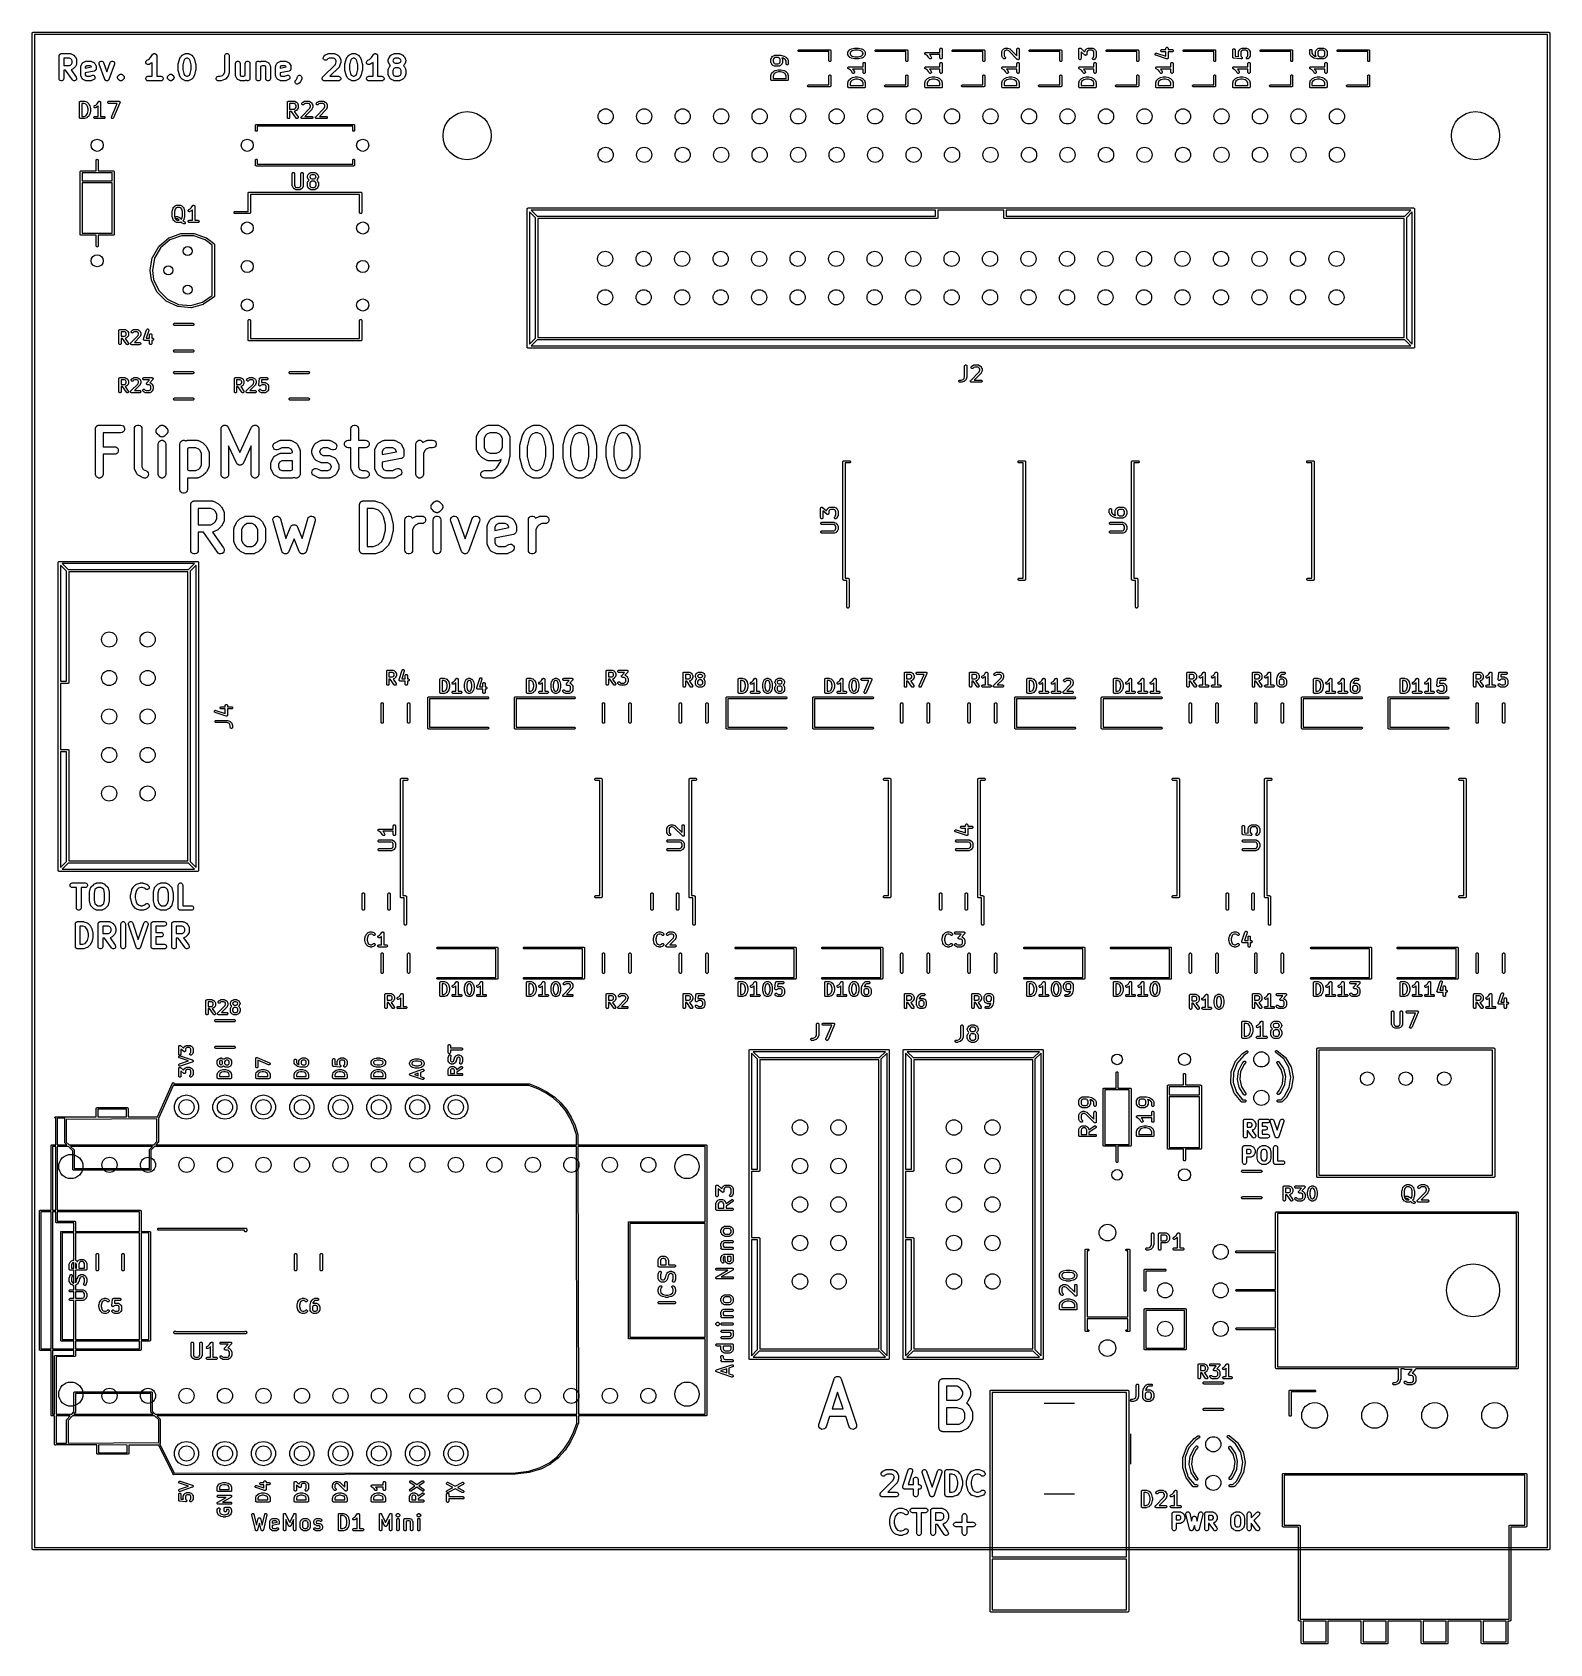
# Model space of a CAD drawing. Extents: x 25 to 125, y -131 to -25.
import ezdxf

# ---------------------------------------------------------------- set-up
doc = ezdxf.new("R2010")
doc.units = 0
doc.header["$MEASUREMENT"] = 0
doc.layers.add('BLACK', color=7, linetype='CONTINUOUS')

msp = doc.modelspace()

# ---------------------------------------------------------------- linework, layer by layer
at = {"layer": 'Black'}
for p, q in [((24.925, -25), (24.9261, -24.9935)), ((24.925, -125), (24.925, -25)), ((24.9261, -24.987), (24.9284, -24.9808)), ((24.9261, -24.9935), (24.9261, -24.987)), ((24.9284, -24.9808), (24.9295, -24.9743)), ((24.9295, -24.9743), (24.9328, -24.9687)), ((24.9328, -24.9687), (24.935, -24.9625)), ((24.935, -24.9625), (24.9393, -24.9575)), ((24.9393, -24.9575), (24.9425, -24.9518)), ((24.9425, -24.9518), (24.9476, -24.9476)), ((24.9476, -24.9476), (24.9518, -24.9425)), ((24.9518, -24.9425), (24.9575, -24.9393)), ((24.9575, -24.9393), (24.9625, -24.935)), ((24.9625, -24.935), (24.9687, -24.9328)), ((24.9687, -24.9328), (24.9743, -24.9295)), ((24.9743, -24.9295), (24.9808, -24.9284)), ((24.9808, -24.9284), (24.987, -24.9261)), ((24.987, -24.9261), (24.9935, -24.9261)), ((24.9935, -24.9261), (25, -24.925)), ((25, -24.925), (125, -24.925)), ((25.075, -25.075), (25.075, -124.925)), ((124.925, -25.075), (25.075, -25.075)), ((124.925, -124.925), (124.925, -25.075)), ((125, -24.925), (125.006, -24.9261)), ((125.006, -24.9261), (125.013, -24.9261)), ((125.013, -24.9261), (125.019, -24.9284)), ((125.019, -24.9284), (125.026, -24.9295)), ((125.026, -24.9295), (125.031, -24.9328)), ((125.031, -24.9328), (125.037, -24.935)), ((125.037, -24.935), (125.043, -24.9393)), ((125.043, -24.9393), (125.048, -24.9425)), ((125.048, -24.9425), (125.052, -24.9476)), ((125.052, -24.9476), (125.057, -24.9518)), ((125.057, -24.9518), (125.061, -24.9575)), ((125.061, -24.9575), (125.065, -24.9625)), ((125.065, -24.9625), (125.067, -24.9687)), ((125.067, -24.9687), (125.07, -24.9743)), ((125.07, -24.9743), (125.072, -24.9808)), ((125.072, -24.9808), (125.074, -24.987)), ((125.074, -24.987), (125.074, -24.9935)), ((125.074, -24.9935), (125.075, -25)), ((125.075, -25), (125.075, -125)), ((26.7, -26.4836), (26.7023, -26.4706)), ((26.7, -27.9836), (26.7, -26.4836)), ((26.7023, -26.4575), (26.7068, -26.4452)), ((26.7023, -26.4706), (26.7023, -26.4575)), ((26.7068, -26.4452), (26.709, -26.4323)), ((26.709, -26.4323), (26.7156, -26.4209)), ((26.7156, -26.4209), (26.7201, -26.4086)), ((26.7201, -26.4086), (26.7285, -26.3985)), ((26.7285, -26.3985), (26.7351, -26.3872)), ((26.7351, -26.3872), (26.7451, -26.3787)), ((26.7451, -26.3787), (26.7536, -26.3687)), ((26.7536, -26.3687), (26.7649, -26.3621)), ((26.7649, -26.3621), (26.775, -26.3537)), ((26.775, -26.3537), (26.7873, -26.3492)), ((26.7873, -26.3492), (26.7987, -26.3426)), ((26.7987, -26.3426), (26.8116, -26.3403)), ((26.8116, -26.3403), (26.824, -26.3358)), ((26.824, -26.3358), (26.8371, -26.3358)), ((26.8371, -26.3358), (26.85, -26.3336)), ((26.85, -26.3336), (27.4214, -26.3336)), ((27.4214, -26.3336), (27.4299, -26.3351)), ((27.4299, -26.3351), (27.4386, -26.3346)), ((27.4386, -26.3346), (27.4554, -26.3396)), ((27.4554, -26.3396), (27.4727, -26.3426)), ((27.4727, -26.3426), (27.4802, -26.3469)), ((27.4802, -26.3469), (27.4885, -26.3494)), ((27.4885, -26.3494), (27.6314, -26.4208)), ((27.6314, -26.4208), (27.6507, -26.4351)), ((27.6507, -26.4351), (27.6704, -26.4489)), ((27.6704, -26.4489), (27.7418, -26.5204)), ((27.7418, -26.5204), (27.7556, -26.5401)), ((27.7556, -26.5401), (27.7699, -26.5593)), ((27.7699, -26.5593), (27.8413, -26.7022)), ((32.7334, -26.6023), (32.8681, -26.4004)), ((32.8681, -26.4004), (32.8738, -26.3944)), ((32.8738, -26.3944), (32.878, -26.3872)), ((32.878, -26.3872), (32.8917, -26.3756)), ((32.8917, -26.3756), (32.904, -26.3627)), ((32.904, -26.3627), (32.9115, -26.359)), ((32.9115, -26.359), (32.9179, -26.3537)), ((32.9179, -26.3537), (32.9347, -26.3475)), ((32.9347, -26.3475), (32.9507, -26.3396)), ((32.9507, -26.3396), (32.959, -26.3387)), ((32.959, -26.3387), (32.9668, -26.3358)), ((32.9668, -26.3358), (32.9847, -26.3358)), ((32.9847, -26.3358), (33.0025, -26.3339)), ((33.0025, -26.3339), (33.0106, -26.3358)), ((33.0106, -26.3358), (33.0189, -26.3358)), ((33.0189, -26.3358), (33.0357, -26.342)), ((33.0357, -26.342), (33.0531, -26.3462)), ((33.0531, -26.3462), (33.06, -26.3508)), ((33.06, -26.3508), (33.0679, -26.3537)), ((33.0679, -26.3537), (33.0816, -26.3652)), ((33.0816, -26.3652), (33.0965, -26.3751)), ((33.0965, -26.3751), (33.1014, -26.3818)), ((33.1014, -26.3818), (33.1078, -26.3872)), ((33.1078, -26.3872), (33.1167, -26.4027)), ((33.1167, -26.4027), (33.1273, -26.4171)), ((33.1273, -26.4171), (33.1297, -26.4251)), ((33.1297, -26.4251), (33.1338, -26.4323)), ((33.1338, -26.4323), (33.1369, -26.4499)), ((33.1369, -26.4499), (33.142, -26.4671)), ((33.142, -26.4671), (33.1414, -26.4754)), ((33.1414, -26.4754), (33.1429, -26.4836)), ((33.1429, -26.4836), (33.1429, -27.8336)), ((34.6444, -26.7022), (34.7158, -26.5593)), ((34.7158, -26.5593), (34.7302, -26.54)), ((34.7302, -26.54), (34.7439, -26.5204)), ((34.7439, -26.5204), (34.8154, -26.4489)), ((34.8154, -26.4489), (34.835, -26.4352)), ((34.835, -26.4352), (34.8543, -26.4208)), ((34.8543, -26.4208), (34.9972, -26.3494)), ((34.9972, -26.3494), (35.0055, -26.3469)), ((35.0055, -26.3469), (35.013, -26.3426)), ((35.013, -26.3426), (35.0303, -26.3396)), ((35.0303, -26.3396), (35.0471, -26.3346)), ((35.0471, -26.3346), (35.0558, -26.3351)), ((35.0558, -26.3351), (35.0643, -26.3336)), ((35.0643, -26.3336), (35.2071, -26.3336)), ((35.2071, -26.3336), (35.2157, -26.3351)), ((35.2157, -26.3351), (35.2243, -26.3346)), ((35.2243, -26.3346), (35.2411, -26.3396)), ((35.2411, -26.3396), (35.2584, -26.3426)), ((35.2584, -26.3426), (35.2659, -26.3469)), ((35.2659, -26.3469), (35.2742, -26.3494)), ((35.2742, -26.3494), (35.4171, -26.4208)), ((35.4171, -26.4208), (35.4364, -26.4351)), ((35.4364, -26.4351), (35.4561, -26.4489)), ((35.4561, -26.4489), (35.5275, -26.5204)), ((35.5275, -26.5204), (35.5413, -26.54)), ((35.5413, -26.54), (35.5556, -26.5593)), ((35.5556, -26.5593), (35.627, -26.7022)), ((37.6286, -26.4836), (37.6376, -26.4323)), ((37.6286, -27.5307), (37.6286, -26.4836)), ((37.6376, -26.4323), (37.6637, -26.3872)), ((37.6637, -26.3872), (37.7036, -26.3537)), ((37.7036, -26.3537), (37.7525, -26.3358)), ((37.7525, -26.3358), (37.8046, -26.3358)), ((37.8046, -26.3358), (37.8536, -26.3537)), ((37.8536, -26.3537), (37.8935, -26.3872)), ((37.8935, -26.3872), (37.9195, -26.4323)), ((37.9195, -26.4323), (37.9286, -26.4836)), ((37.9286, -26.4836), (37.9286, -27.555)), ((44.1291, -26.6134), (44.1426, -26.563)), ((44.1426, -26.563), (44.1725, -26.5204)), ((44.1725, -26.5204), (44.2439, -26.4489)), ((44.2439, -26.4489), (44.2636, -26.4352)), ((44.2636, -26.4352), (44.2829, -26.4208)), ((44.2829, -26.4208), (44.4258, -26.3494)), ((44.4258, -26.3494), (44.4341, -26.3469)), ((44.4341, -26.3469), (44.4416, -26.3426)), ((44.4416, -26.3426), (44.4589, -26.3396)), ((44.4589, -26.3396), (44.4757, -26.3346)), ((44.4757, -26.3346), (44.4843, -26.3351)), ((44.4843, -26.3351), (44.4929, -26.3336)), ((44.4929, -26.3336), (44.85, -26.3336)), ((44.85, -26.3336), (44.8585, -26.3351)), ((44.8585, -26.3351), (44.8672, -26.3346)), ((44.8672, -26.3346), (44.884, -26.3396)), ((44.884, -26.3396), (44.9013, -26.3426)), ((44.9013, -26.3426), (44.9088, -26.3469)), ((44.9088, -26.3469), (44.9171, -26.3494)), ((44.9171, -26.3494), (45.0599, -26.4208)), ((45.0599, -26.4208), (45.0792, -26.4351)), ((45.0792, -26.4351), (45.0989, -26.4489)), ((45.0989, -26.4489), (45.1704, -26.5204)), ((45.1704, -26.5204), (45.1841, -26.54)), ((45.1841, -26.54), (45.1985, -26.5593)), ((45.1985, -26.5593), (45.2699, -26.7022)), ((45.6444, -26.7022), (45.7158, -26.5593)), ((45.7158, -26.5593), (45.7302, -26.54)), ((45.7302, -26.54), (45.7439, -26.5204)), ((45.7439, -26.5204), (45.8154, -26.4489)), ((45.8154, -26.4489), (45.835, -26.4352)), ((45.835, -26.4352), (45.8543, -26.4208)), ((45.8543, -26.4208), (45.9972, -26.3494)), ((45.9972, -26.3494), (46.0055, -26.3469)), ((46.0055, -26.3469), (46.013, -26.3426)), ((46.013, -26.3426), (46.0303, -26.3396)), ((46.0303, -26.3396), (46.0471, -26.3346)), ((46.0471, -26.3346), (46.0558, -26.3351)), ((46.0558, -26.3351), (46.0643, -26.3336)), ((46.0643, -26.3336), (46.2071, -26.3336)), ((46.2071, -26.3336), (46.2157, -26.3351)), ((46.2157, -26.3351), (46.2243, -26.3346)), ((46.2243, -26.3346), (46.2411, -26.3396)), ((46.2411, -26.3396), (46.2584, -26.3426)), ((46.2584, -26.3426), (46.2659, -26.3469)), ((46.2659, -26.3469), (46.2742, -26.3494)), ((46.2742, -26.3494), (46.4171, -26.4208)), ((46.4171, -26.4208), (46.4364, -26.4351)), ((46.4364, -26.4351), (46.4561, -26.4489)), ((46.4561, -26.4489), (46.5275, -26.5204)), ((46.5275, -26.5204), (46.5413, -26.54)), ((46.5413, -26.54), (46.5556, -26.5593)), ((46.5556, -26.5593), (46.627, -26.7022)), ((47.3049, -26.6023), (47.4395, -26.4004)), ((47.4395, -26.4004), (47.4452, -26.3944)), ((47.4452, -26.3944), (47.4494, -26.3872)), ((47.4494, -26.3872), (47.4631, -26.3756)), ((47.4631, -26.3756), (47.4755, -26.3627)), ((47.4755, -26.3627), (47.4829, -26.359)), ((47.4829, -26.359), (47.4893, -26.3537)), ((47.4893, -26.3537), (47.5061, -26.3475)), ((47.5061, -26.3475), (47.5222, -26.3396)), ((47.5222, -26.3396), (47.5304, -26.3387)), ((47.5304, -26.3387), (47.5382, -26.3358)), ((47.5382, -26.3358), (47.5561, -26.3358)), ((47.5561, -26.3358), (47.5739, -26.3339)), ((47.5739, -26.3339), (47.582, -26.3358)), ((47.582, -26.3358), (47.5903, -26.3358)), ((47.5903, -26.3358), (47.6072, -26.342)), ((47.6072, -26.342), (47.6246, -26.3462)), ((47.6246, -26.3462), (47.6315, -26.3508)), ((47.6315, -26.3508), (47.6393, -26.3537)), ((47.6393, -26.3537), (47.653, -26.3652)), ((47.653, -26.3652), (47.6679, -26.3751)), ((47.6679, -26.3751), (47.6728, -26.3818)), ((47.6728, -26.3818), (47.6792, -26.3872)), ((47.6792, -26.3872), (47.6881, -26.4027)), ((47.6881, -26.4027), (47.6987, -26.4171)), ((47.6987, -26.4171), (47.7011, -26.4251)), ((47.7011, -26.4251), (47.7052, -26.4323)), ((47.7052, -26.4323), (47.7083, -26.4499)), ((47.7083, -26.4499), (47.7134, -26.4671)), ((47.7134, -26.4671), (47.7128, -26.4754)), ((47.7128, -26.4754), (47.7143, -26.4836)), ((47.7143, -26.4836), (47.7143, -27.8336)), ((48.4301, -26.7022), (48.5015, -26.5593)), ((48.5015, -26.5593), (48.5159, -26.5401)), ((48.5159, -26.5401), (48.5296, -26.5204)), ((48.5296, -26.5204), (48.6011, -26.4489)), ((48.6011, -26.4489), (48.6208, -26.4351)), ((48.6208, -26.4351), (48.6401, -26.4208)), ((48.6401, -26.4208), (48.7829, -26.3494)), ((48.7829, -26.3494), (48.7912, -26.3469)), ((48.7912, -26.3469), (48.7987, -26.3426)), ((48.7987, -26.3426), (48.816, -26.3396)), ((48.816, -26.3396), (48.8329, -26.3346)), ((48.8329, -26.3346), (48.8415, -26.3351)), ((48.8415, -26.3351), (48.85, -26.3336)), ((48.85, -26.3336), (49.1357, -26.3336)), ((49.1357, -26.3336), (49.1442, -26.3351)), ((49.1442, -26.3351), (49.1529, -26.3346)), ((49.1529, -26.3346), (49.1697, -26.3396)), ((49.1697, -26.3396), (49.187, -26.3426)), ((49.187, -26.3426), (49.1945, -26.3469)), ((49.1945, -26.3469), (49.2028, -26.3494)), ((49.2028, -26.3494), (49.3457, -26.4208)), ((49.3457, -26.4208), (49.3649, -26.4351)), ((49.3649, -26.4351), (49.3846, -26.4489)), ((49.3846, -26.4489), (49.4561, -26.5204)), ((49.4561, -26.5204), (49.4698, -26.54)), ((49.4698, -26.54), (49.4842, -26.5593)), ((49.4842, -26.5593), (49.5556, -26.7022)), ((73.6803, -26.6762), (73.7279, -26.581)), ((73.7279, -26.581), (73.7351, -26.5713)), ((73.7351, -26.5713), (73.742, -26.5615)), ((73.742, -26.5615), (73.7896, -26.5139)), ((73.7896, -26.5139), (73.7994, -26.507)), ((73.7994, -26.507), (73.8091, -26.4998)), ((73.8091, -26.4998), (73.9043, -26.4522)), ((73.9043, -26.4522), (73.9085, -26.451)), ((73.9085, -26.451), (73.9122, -26.4488)), ((73.9122, -26.4488), (73.9209, -26.4473)), ((73.9209, -26.4473), (73.9293, -26.4448)), ((73.9293, -26.4448), (73.9336, -26.445)), ((73.9336, -26.445), (73.9379, -26.4443)), ((73.9379, -26.4443), (74.3188, -26.4443)), ((74.3188, -26.4443), (74.3278, -26.4459)), ((74.3278, -26.4459), (74.337, -26.4465)), ((74.337, -26.4465), (74.5275, -26.4941)), ((74.5275, -26.4941), (74.5391, -26.4993)), ((74.5391, -26.4993), (74.5509, -26.5045)), ((74.5509, -26.5045), (74.6937, -26.5997)), ((75.4759, -26.1346), (75.483, -26.115)), ((75.4759, -26.1554), (75.4759, -26.1346)), ((75.483, -26.175), (75.4759, -26.1554)), ((75.483, -26.115), (75.4964, -26.099)), ((75.4964, -26.191), (75.483, -26.175)), ((75.4964, -26.099), (75.5145, -26.0886)), ((75.5145, -26.2014), (75.4964, -26.191)), ((75.5145, -26.0886), (75.535, -26.085)), ((75.535, -26.205), (75.5145, -26.2014)), ((75.535, -26.085), (77.565, -26.085)), ((77.505, -26.205), (75.535, -26.205)), ((77.505, -26.805), (77.505, -26.205)), ((77.565, -26.085), (77.5702, -26.0859)), ((77.5702, -26.0859), (77.5754, -26.0859)), ((77.5754, -26.0859), (77.5803, -26.0877)), ((77.5803, -26.0877), (77.5855, -26.0886)), ((77.5855, -26.0886), (77.5901, -26.0912)), ((77.5901, -26.0912), (77.595, -26.093)), ((77.595, -26.093), (77.599, -26.0964)), ((77.599, -26.0964), (77.6036, -26.099)), ((77.6036, -26.099), (77.6069, -26.1031)), ((77.6069, -26.1031), (77.611, -26.1064)), ((77.611, -26.1064), (77.6136, -26.111)), ((77.6136, -26.111), (77.617, -26.115)), ((77.617, -26.115), (77.6188, -26.1199)), ((77.6188, -26.1199), (77.6214, -26.1245)), ((77.6214, -26.1245), (77.6223, -26.1297)), ((77.6223, -26.1297), (77.6241, -26.1346)), ((77.6241, -26.1346), (77.6241, -26.1398)), ((77.6241, -26.1398), (77.625, -26.145)), ((77.625, -26.145), (77.625, -26.805)), ((78.7524, -26.2812), (78.7531, -26.2769)), ((78.7524, -26.3764), (78.7524, -26.2812)), ((78.7531, -26.3807), (78.7524, -26.3764)), ((78.7529, -26.2726), (78.7554, -26.2642)), ((78.7531, -26.2769), (78.7529, -26.2726)), ((78.7529, -26.385), (78.7531, -26.3807)), ((78.7554, -26.3934), (78.7529, -26.385)), ((78.7554, -26.2642), (78.7569, -26.2555)), ((78.7569, -26.4021), (78.7554, -26.3934)), ((78.7569, -26.2555), (78.7591, -26.2518)), ((78.7591, -26.4058), (78.7569, -26.4021)), ((78.7591, -26.2518), (78.7603, -26.2476)), ((78.7603, -26.41), (78.7591, -26.4058)), ((78.7603, -26.2476), (78.8079, -26.1524)), ((78.8079, -26.5052), (78.7603, -26.41)), ((78.8079, -26.1524), (78.8151, -26.1428)), ((78.8151, -26.5149), (78.8079, -26.5052)), ((78.8151, -26.1428), (78.822, -26.1329)), ((78.822, -26.5247), (78.8151, -26.5149)), ((78.822, -26.1329), (78.8696, -26.0853)), ((78.8696, -26.5723), (78.822, -26.5247)), ((78.8696, -26.0853), (78.8794, -26.0784)), ((78.8794, -26.5792), (78.8696, -26.5723)), ((78.8794, -26.0784), (78.8891, -26.0713)), ((78.8891, -26.5864), (78.8794, -26.5792)), ((78.8891, -26.0713), (78.9843, -26.0236)), ((78.9843, -26.634), (78.8891, -26.5864)), ((78.9366, -26.2304), (78.9024, -26.2989)), ((78.9024, -26.2989), (78.9024, -26.3587)), ((78.9024, -26.3587), (78.9366, -26.4272)), ((78.967, -26.2), (78.9366, -26.2304)), ((78.9366, -26.4272), (78.967, -26.4576)), ((79.044, -26.1615), (78.967, -26.2)), ((78.967, -26.4576), (79.044, -26.4961)), ((78.9843, -26.0236), (78.9922, -26.0213)), ((78.9922, -26.0213), (78.9997, -26.018)), ((78.9997, -26.018), (79.1901, -25.9703)), ((79.2176, -26.1181), (79.044, -26.1615)), ((79.044, -26.4961), (79.2176, -26.5395)), ((79.1901, -25.9703), (79.1993, -25.9697)), ((79.1993, -25.9697), (79.2083, -25.9681)), ((79.2083, -25.9681), (79.4464, -25.9681)), ((79.4372, -26.1181), (79.2176, -26.1181)), ((79.2176, -26.5395), (79.4372, -26.5395)), ((79.6107, -26.1615), (79.4372, -26.1181)), ((79.4372, -26.5395), (79.6107, -26.4961)), ((79.4464, -25.9681), (79.4555, -25.9697)), ((79.4555, -25.9697), (79.4646, -25.9703)), ((79.4646, -25.9703), (79.6551, -26.018)), ((79.6877, -26.2), (79.6107, -26.1615)), ((79.6107, -26.4961), (79.6877, -26.4576)), ((79.6551, -26.018), (79.6626, -26.0213)), ((79.6626, -26.0213), (79.6704, -26.0236)), ((79.6704, -26.0236), (79.7657, -26.0713)), ((79.7657, -26.5864), (79.6704, -26.634)), ((79.7181, -26.2304), (79.6877, -26.2)), ((79.6877, -26.4576), (79.7181, -26.4272)), ((79.7524, -26.2989), (79.7181, -26.2304)), ((79.7181, -26.4272), (79.7524, -26.3587)), ((79.7524, -26.3587), (79.7524, -26.2989)), ((79.7657, -26.0713), (79.7753, -26.0784)), ((79.7753, -26.5792), (79.7657, -26.5864)), ((79.7753, -26.0784), (79.7852, -26.0853)), ((79.7852, -26.5723), (79.7753, -26.5792)), ((79.7852, -26.0853), (79.8328, -26.1329)), ((79.8328, -26.5247), (79.7852, -26.5723)), ((79.8328, -26.1329), (79.8397, -26.1428)), ((79.8397, -26.5149), (79.8328, -26.5247)), ((79.8397, -26.1428), (79.8468, -26.1524)), ((79.8468, -26.5052), (79.8397, -26.5149)), ((79.8468, -26.1524), (79.8945, -26.2476)), ((79.8945, -26.41), (79.8468, -26.5052)), ((79.8945, -26.2476), (79.8957, -26.2518)), ((79.8957, -26.4058), (79.8945, -26.41)), ((79.8957, -26.2518), (79.8979, -26.2555)), ((79.8979, -26.4021), (79.8957, -26.4058)), ((79.8979, -26.2555), (79.8994, -26.2642)), ((79.8994, -26.3934), (79.8979, -26.4021)), ((79.8994, -26.2642), (79.9019, -26.2726)), ((79.9019, -26.385), (79.8994, -26.3934)), ((79.9019, -26.2726), (79.9016, -26.2769)), ((79.9016, -26.2769), (79.9024, -26.2812)), ((79.9024, -26.3764), (79.9016, -26.3807)), ((79.9016, -26.3807), (79.9019, -26.385)), ((79.9024, -26.2812), (79.9024, -26.3764)), ((80.5559, -26.1346), (80.563, -26.115)), ((80.5559, -26.1554), (80.5559, -26.1346)), ((80.563, -26.175), (80.5559, -26.1554)), ((80.563, -26.115), (80.5764, -26.099)), ((80.5764, -26.191), (80.563, -26.175)), ((80.5764, -26.099), (80.5945, -26.0886)), ((80.5945, -26.2014), (80.5764, -26.191)), ((80.5945, -26.0886), (80.615, -26.085)), ((80.615, -26.205), (80.5945, -26.2014)), ((80.615, -26.085), (82.645, -26.085)), ((82.585, -26.205), (80.615, -26.205)), ((82.585, -26.805), (82.585, -26.205)), ((82.645, -26.085), (82.6502, -26.0859)), ((82.6502, -26.0859), (82.6554, -26.0859)), ((82.6554, -26.0859), (82.6603, -26.0877)), ((82.6603, -26.0877), (82.6655, -26.0886)), ((82.6655, -26.0886), (82.6701, -26.0912)), ((82.6701, -26.0912), (82.675, -26.093)), ((82.675, -26.093), (82.679, -26.0964)), ((82.679, -26.0964), (82.6836, -26.099)), ((82.6836, -26.099), (82.6869, -26.1031)), ((82.6869, -26.1031), (82.691, -26.1064)), ((82.691, -26.1064), (82.6936, -26.111)), ((82.6936, -26.111), (82.697, -26.115)), ((82.697, -26.115), (82.6988, -26.1199)), ((82.6988, -26.1199), (82.7014, -26.1245)), ((82.7014, -26.1245), (82.7023, -26.1297)), ((82.7023, -26.1297), (82.7041, -26.1346)), ((82.7041, -26.1346), (82.7041, -26.1398)), ((82.7041, -26.1398), (82.705, -26.145)), ((82.705, -26.145), (82.705, -26.805)), ((83.8325, -26.324), (83.8335, -26.3199)), ((83.8335, -26.3329), (83.8325, -26.324)), ((83.8335, -26.3158), (83.8366, -26.3074)), ((83.8335, -26.3199), (83.8335, -26.3158)), ((83.8335, -26.3418), (83.8335, -26.3329)), ((83.8349, -26.3457), (83.8335, -26.3418)), ((83.8354, -26.3499), (83.8349, -26.3457)), ((83.8394, -26.3579), (83.8354, -26.3499)), ((83.8366, -26.3074), (83.8387, -26.2987)), ((83.8387, -26.2987), (83.841, -26.2952)), ((83.8424, -26.3663), (83.8394, -26.3579)), ((83.841, -26.2952), (83.8424, -26.2913)), ((83.8424, -26.2913), (83.8482, -26.2845)), ((83.8451, -26.3695), (83.8424, -26.3663)), ((83.8469, -26.3732), (83.8451, -26.3695)), ((83.8534, -26.3794), (83.8469, -26.3732)), ((83.8482, -26.2845), (83.8531, -26.277)), ((83.8531, -26.277), (83.8565, -26.2745)), ((83.8592, -26.3863), (83.8534, -26.3794)), ((83.8565, -26.2745), (83.8592, -26.2714)), ((83.8592, -26.2714), (83.8669, -26.2669)), ((83.8628, -26.3883), (83.8592, -26.3863)), ((83.8658, -26.3912), (83.8628, -26.3883)), ((84.0025, -26.4823), (83.8658, -26.3912)), ((83.8669, -26.2669), (83.8741, -26.2616)), ((83.8741, -26.2616), (83.8781, -26.2604)), ((83.8781, -26.2604), (83.8817, -26.2583)), ((83.8817, -26.2583), (83.8905, -26.2568)), ((83.8905, -26.2568), (83.8991, -26.2543)), ((83.8991, -26.2543), (83.9033, -26.2545)), ((83.9033, -26.2545), (83.9074, -26.2538)), ((83.9074, -26.2538), (84.8324, -26.2538)), ((84.0838, -26.5637), (84.0025, -26.4823)), ((84.126, -26.6481), (84.0838, -26.5637)), ((84.8324, -26.4038), (84.1361, -26.4038)), ((84.1361, -26.4038), (84.1985, -26.4663)), ((84.1985, -26.4663), (84.2054, -26.4761)), ((84.2054, -26.4761), (84.2126, -26.4857)), ((84.2126, -26.4857), (84.2602, -26.581)), ((84.2602, -26.581), (84.2676, -26.6059)), ((84.8324, -26.0431), (84.8369, -26.0174)), ((84.8324, -26.2538), (84.8324, -26.0431)), ((84.8324, -26.6145), (84.8324, -26.4038)), ((84.8369, -26.0174), (84.8499, -25.9949)), ((84.8499, -25.9949), (84.8699, -25.9781)), ((84.8699, -25.9781), (84.8944, -25.9692)), ((84.8944, -25.9692), (84.9204, -25.9692)), ((84.9204, -25.9692), (84.9449, -25.9781)), ((84.9449, -25.9781), (84.9648, -25.9949)), ((84.9648, -25.9949), (84.9779, -26.0174)), ((84.9779, -26.0174), (84.9824, -26.0431)), ((84.9824, -26.0431), (84.9824, -26.6145)), ((85.6359, -26.1346), (85.643, -26.115)), ((85.6359, -26.1554), (85.6359, -26.1346)), ((85.643, -26.175), (85.6359, -26.1554)), ((85.643, -26.115), (85.6564, -26.099)), ((85.6564, -26.191), (85.643, -26.175)), ((85.6564, -26.099), (85.6745, -26.0886)), ((85.6745, -26.2014), (85.6564, -26.191)), ((85.6745, -26.0886), (85.695, -26.085)), ((85.695, -26.205), (85.6745, -26.2014)), ((85.695, -26.085), (87.725, -26.085)), ((87.665, -26.205), (85.695, -26.205)), ((87.665, -26.805), (87.665, -26.205)), ((87.725, -26.085), (87.7302, -26.0859)), ((87.7302, -26.0859), (87.7354, -26.0859)), ((87.7354, -26.0859), (87.7403, -26.0877)), ((87.7403, -26.0877), (87.7455, -26.0886)), ((87.7455, -26.0886), (87.7501, -26.0912)), ((87.7501, -26.0912), (87.755, -26.093)), ((87.755, -26.093), (87.759, -26.0964)), ((87.759, -26.0964), (87.7636, -26.099)), ((87.7636, -26.099), (87.7669, -26.1031)), ((87.7669, -26.1031), (87.771, -26.1064)), ((87.771, -26.1064), (87.7736, -26.111)), ((87.7736, -26.111), (87.777, -26.115)), ((87.777, -26.115), (87.7788, -26.1199)), ((87.7788, -26.1199), (87.7814, -26.1245)), ((87.7814, -26.1245), (87.7823, -26.1297)), ((87.7823, -26.1297), (87.7841, -26.1346)), ((87.7841, -26.1346), (87.7841, -26.1398)), ((87.7841, -26.1398), (87.785, -26.145)), ((87.785, -26.145), (87.785, -26.805)), ((88.9124, -26.2336), (88.9131, -26.2293)), ((88.9124, -26.4717), (88.9124, -26.2336)), ((88.9131, -26.4759), (88.9124, -26.4717)), ((88.9129, -26.225), (88.9154, -26.2166)), ((88.9131, -26.2293), (88.9129, -26.225)), ((88.9129, -26.4802), (88.9131, -26.4759)), ((88.9154, -26.4887), (88.9129, -26.4802)), ((88.9154, -26.2166), (88.9169, -26.2079)), ((88.9169, -26.4973), (88.9154, -26.4887)), ((88.9169, -26.2079), (88.9191, -26.2042)), ((88.9191, -26.5011), (88.9169, -26.4973)), ((88.9191, -26.2042), (88.9203, -26.2)), ((88.9203, -26.5052), (88.9191, -26.5011)), ((88.9203, -26.2), (88.9679, -26.1048)), ((88.9679, -26.6004), (88.9203, -26.5052)), ((88.9679, -26.1048), (88.9751, -26.0951)), ((88.9751, -26.0951), (88.982, -26.0853)), ((88.982, -26.0853), (89.0296, -26.0377)), ((89.0296, -26.0377), (89.0394, -26.0308)), ((89.0394, -26.0308), (89.0491, -26.0236)), ((89.0491, -26.0236), (89.1443, -25.976)), ((89.0966, -26.1828), (89.0624, -26.2513)), ((89.0624, -26.2513), (89.0624, -26.454)), ((89.0624, -26.454), (89.0966, -26.5225)), ((89.127, -26.1524), (89.0966, -26.1828)), ((89.0966, -26.5225), (89.1357, -26.5615)), ((89.1956, -26.1181), (89.127, -26.1524)), ((89.1357, -26.5615), (89.1506, -26.5828)), ((89.1443, -25.976), (89.1485, -25.9748)), ((89.1485, -25.9748), (89.1522, -25.9726)), ((89.1506, -26.5828), (89.1573, -26.608)), ((89.1522, -25.9726), (89.1609, -25.9711)), ((89.1609, -25.9711), (89.1693, -25.9686)), ((89.1693, -25.9686), (89.1736, -25.9688)), ((89.1736, -25.9688), (89.1779, -25.9681)), ((89.1779, -25.9681), (89.2731, -25.9681)), ((89.2609, -26.1181), (89.1956, -26.1181)), ((89.3754, -26.1563), (89.2609, -26.1181)), ((89.2731, -25.9681), (89.2849, -25.9702)), ((89.2849, -25.9702), (89.2968, -25.9719)), ((89.2968, -25.9719), (89.4397, -26.0196)), ((89.9343, -26.7152), (89.3754, -26.1563)), ((89.4397, -26.0196), (89.4435, -26.0216)), ((89.4435, -26.0216), (89.4476, -26.0227)), ((89.4476, -26.0227), (89.4548, -26.0278)), ((89.4548, -26.0278), (89.4626, -26.032)), ((89.4626, -26.032), (89.4654, -26.0352)), ((89.4654, -26.0352), (89.469, -26.0377)), ((89.469, -26.0377), (89.9124, -26.4811)), ((89.9124, -26.0431), (89.9169, -26.0174)), ((89.9124, -26.4811), (89.9124, -26.0431)), ((89.9169, -26.0174), (89.9299, -25.9949)), ((89.9299, -25.9949), (89.9499, -25.9781)), ((89.9499, -25.9781), (89.9744, -25.9692)), ((89.9744, -25.9692), (90.0004, -25.9692)), ((90.0004, -25.9692), (90.0249, -25.9781)), ((90.0249, -25.9781), (90.0448, -25.9949)), ((90.0448, -25.9949), (90.0579, -26.0174)), ((90.0579, -26.0174), (90.0624, -26.0431)), ((90.0624, -26.0431), (90.0624, -26.6621)), ((90.7159, -26.1346), (90.723, -26.115)), ((90.7159, -26.1554), (90.7159, -26.1346)), ((90.723, -26.175), (90.7159, -26.1554)), ((90.723, -26.115), (90.7364, -26.099)), ((90.7364, -26.191), (90.723, -26.175)), ((90.7364, -26.099), (90.7545, -26.0886)), ((90.7545, -26.2014), (90.7364, -26.191)), ((90.7545, -26.0886), (90.775, -26.085)), ((90.775, -26.205), (90.7545, -26.2014)), ((90.775, -26.085), (92.805, -26.085)), ((92.745, -26.205), (90.775, -26.205)), ((92.745, -26.805), (92.745, -26.205)), ((92.805, -26.085), (92.8102, -26.0859)), ((92.8102, -26.0859), (92.8154, -26.0859)), ((92.8154, -26.0859), (92.8203, -26.0877)), ((92.8203, -26.0877), (92.8255, -26.0886)), ((92.8255, -26.0886), (92.8301, -26.0912)), ((92.8301, -26.0912), (92.835, -26.093)), ((92.835, -26.093), (92.839, -26.0964)), ((92.839, -26.0964), (92.8436, -26.099)), ((92.8436, -26.099), (92.8469, -26.1031)), ((92.8469, -26.1031), (92.851, -26.1064)), ((92.851, -26.1064), (92.8536, -26.111)), ((92.8536, -26.111), (92.857, -26.115)), ((92.857, -26.115), (92.8588, -26.1199)), ((92.8588, -26.1199), (92.8614, -26.1245)), ((92.8614, -26.1245), (92.8623, -26.1297)), ((92.8623, -26.1297), (92.8641, -26.1346)), ((92.8641, -26.1346), (92.8641, -26.1398)), ((92.8641, -26.1398), (92.865, -26.145)), ((92.865, -26.145), (92.865, -26.805)), ((93.9924, -26.0431), (93.9937, -26.0359)), ((93.9924, -26.6621), (93.9924, -26.0431)), ((93.9937, -26.0359), (93.9938, -26.0285)), ((93.9938, -26.0285), (93.9959, -26.0231)), ((93.9959, -26.0231), (93.9969, -26.0174)), ((93.9969, -26.0174), (94.0006, -26.0111)), ((94.0006, -26.0111), (94.0032, -26.0043)), ((94.0032, -26.0043), (94.007, -25.9999)), ((94.007, -25.9999), (94.0099, -25.9949)), ((94.0099, -25.9949), (94.0155, -25.9902)), ((94.0155, -25.9902), (94.0204, -25.9847)), ((94.0204, -25.9847), (94.0254, -25.9819)), ((94.0254, -25.9819), (94.0299, -25.9781)), ((94.0299, -25.9781), (94.0368, -25.9756)), ((94.0368, -25.9756), (94.0432, -25.9721)), ((94.0432, -25.9721), (94.0489, -25.9712)), ((94.0489, -25.9712), (94.0544, -25.9692)), ((94.0544, -25.9692), (94.0617, -25.9692)), ((94.0617, -25.9692), (94.0689, -25.9681)), ((94.0689, -25.9681), (94.0746, -25.9692)), ((94.0746, -25.9692), (94.0804, -25.9692)), ((94.0804, -25.9692), (94.0873, -25.9717)), ((94.0873, -25.9717), (94.0945, -25.9732)), ((94.0945, -25.9732), (94.0994, -25.9762)), ((94.0994, -25.9762), (94.1049, -25.9781)), ((94.1049, -25.9781), (94.1105, -25.9829)), ((94.1105, -25.9829), (94.1168, -25.9867)), ((94.1168, -25.9867), (94.3768, -26.2141)), ((94.3989, -26.4329), (94.1424, -26.2084)), ((94.1424, -26.2084), (94.1424, -26.6621)), ((94.3768, -26.2141), (94.3779, -26.2079)), ((94.3779, -26.2079), (94.38, -26.2042)), ((94.38, -26.2042), (94.3813, -26.2)), ((94.3813, -26.2), (94.4289, -26.1048)), ((94.4052, -26.4367), (94.3989, -26.4329)), ((94.4108, -26.4414), (94.4052, -26.4367)), ((94.4163, -26.4434), (94.4108, -26.4414)), ((94.4212, -26.4464), (94.4163, -26.4434)), ((94.4284, -26.4478), (94.4212, -26.4464)), ((94.4353, -26.4503), (94.4284, -26.4478)), ((94.4289, -26.1048), (94.436, -26.0951)), ((94.4411, -26.4503), (94.4353, -26.4503)), ((94.436, -26.0951), (94.4429, -26.0853)), ((94.4468, -26.4514), (94.4411, -26.4503)), ((94.4429, -26.0853), (94.4905, -26.0377)), ((94.454, -26.4503), (94.4468, -26.4514)), ((94.4614, -26.4503), (94.454, -26.4503)), ((94.4668, -26.4483), (94.4614, -26.4503)), ((94.4725, -26.4474), (94.4668, -26.4483)), ((94.4789, -26.4439), (94.4725, -26.4474)), ((94.4858, -26.4414), (94.4789, -26.4439)), ((94.4903, -26.4377), (94.4858, -26.4414)), ((94.4953, -26.4349), (94.4903, -26.4377)), ((94.4905, -26.0377), (94.5004, -26.0308)), ((94.5002, -26.4293), (94.4953, -26.4349)), ((94.5058, -26.4246), (94.5002, -26.4293)), ((94.5004, -26.0308), (94.51, -26.0236)), ((94.5087, -26.4196), (94.5058, -26.4246)), ((94.5125, -26.4153), (94.5087, -26.4196)), ((94.51, -26.0236), (94.6053, -25.976)), ((94.5151, -26.4084), (94.5125, -26.4153)), ((94.5188, -26.4021), (94.5151, -26.4084)), ((94.5198, -26.3964), (94.5188, -26.4021)), ((94.5219, -26.391), (94.5198, -26.3964)), ((94.5221, -26.3836), (94.5219, -26.391)), ((94.5233, -26.3764), (94.5221, -26.3836)), ((94.5576, -26.1828), (94.5233, -26.2513)), ((94.5233, -26.2513), (94.5233, -26.3764)), ((94.588, -26.1524), (94.5576, -26.1828)), ((94.6565, -26.1181), (94.588, -26.1524)), ((94.6053, -25.976), (94.6094, -25.9748)), ((94.6094, -25.9748), (94.6132, -25.9726)), ((94.6132, -25.9726), (94.6218, -25.9711)), ((94.6218, -25.9711), (94.6302, -25.9686)), ((94.6302, -25.9686), (94.6346, -25.9688)), ((94.6346, -25.9688), (94.6388, -25.9681)), ((94.6388, -25.9681), (94.8769, -25.9681)), ((94.8592, -26.1181), (94.6565, -26.1181)), ((94.9277, -26.1524), (94.8592, -26.1181)), ((94.8769, -25.9681), (94.8812, -25.9688)), ((94.8812, -25.9688), (94.8855, -25.9686)), ((94.8855, -25.9686), (94.8939, -25.9711)), ((94.8939, -25.9711), (94.9026, -25.9726)), ((94.9026, -25.9726), (94.9063, -25.9748)), ((94.9063, -25.9748), (94.9104, -25.976)), ((94.9104, -25.976), (95.0057, -26.0236)), ((94.9191, -26.6091), (94.9581, -26.5701)), ((94.9581, -26.1828), (94.9277, -26.1524)), ((94.9924, -26.2513), (94.9581, -26.1828)), ((94.9581, -26.5701), (94.9924, -26.5016)), ((94.9924, -26.5016), (94.9924, -26.2513)), ((95.0057, -26.0236), (95.0153, -26.0308)), ((95.0153, -26.0308), (95.0252, -26.0377)), ((95.0252, -26.0377), (95.0728, -26.0853)), ((95.0728, -26.0853), (95.0797, -26.0951)), ((95.0797, -26.0951), (95.0868, -26.1048)), ((95.0868, -26.1048), (95.1345, -26.2)), ((95.1345, -26.5528), (95.0868, -26.6481)), ((95.1345, -26.2), (95.1357, -26.2042)), ((95.1357, -26.5487), (95.1345, -26.5528)), ((95.1357, -26.2042), (95.1379, -26.2079)), ((95.1379, -26.5449), (95.1357, -26.5487)), ((95.1379, -26.2079), (95.1394, -26.2166)), ((95.1394, -26.5363), (95.1379, -26.5449)), ((95.1394, -26.2166), (95.1419, -26.225)), ((95.1419, -26.5279), (95.1394, -26.5363)), ((95.1419, -26.225), (95.1416, -26.2293)), ((95.1416, -26.2293), (95.1424, -26.2336)), ((95.1424, -26.5193), (95.1416, -26.5235)), ((95.1416, -26.5235), (95.1419, -26.5279)), ((95.1424, -26.2336), (95.1424, -26.5193)), ((95.7959, -26.1346), (95.803, -26.115)), ((95.7959, -26.1554), (95.7959, -26.1346)), ((95.803, -26.175), (95.7959, -26.1554)), ((95.803, -26.115), (95.8164, -26.099)), ((95.8164, -26.191), (95.803, -26.175)), ((95.8164, -26.099), (95.8345, -26.0886)), ((95.8345, -26.2014), (95.8164, -26.191)), ((95.8345, -26.0886), (95.855, -26.085)), ((95.855, -26.205), (95.8345, -26.2014)), ((95.855, -26.085), (97.885, -26.085)), ((97.825, -26.205), (95.855, -26.205)), ((97.825, -26.805), (97.825, -26.205)), ((97.885, -26.085), (97.8902, -26.0859)), ((97.8902, -26.0859), (97.8954, -26.0859)), ((97.8954, -26.0859), (97.9003, -26.0877)), ((97.9003, -26.0877), (97.9055, -26.0886)), ((97.9055, -26.0886), (97.9101, -26.0912)), ((97.9101, -26.0912), (97.915, -26.093)), ((97.915, -26.093), (97.919, -26.0964)), ((97.919, -26.0964), (97.9236, -26.099)), ((97.9236, -26.099), (97.9269, -26.1031)), ((97.9269, -26.1031), (97.931, -26.1064)), ((97.931, -26.1064), (97.9336, -26.111)), ((97.9336, -26.111), (97.937, -26.115)), ((97.937, -26.115), (97.9388, -26.1199)), ((97.9388, -26.1199), (97.9414, -26.1245)), ((97.9414, -26.1245), (97.9423, -26.1297)), ((97.9423, -26.1297), (97.9441, -26.1346)), ((97.9441, -26.1346), (97.9441, -26.1398)), ((97.9441, -26.1398), (97.945, -26.145)), ((97.945, -26.145), (97.945, -26.805)), ((99.0256, -26.3654), (99.0338, -26.3407)), ((99.0263, -26.3915), (99.0256, -26.3654)), ((99.0359, -26.4157), (99.0263, -26.3915)), ((99.0338, -26.3407), (99.05, -26.3203)), ((99.0531, -26.4352), (99.0359, -26.4157)), ((99.05, -26.3203), (99.0722, -26.3067)), ((99.076, -26.4476), (99.0531, -26.4352)), ((99.0722, -26.3067), (99.0977, -26.3015)), ((99.7903, -26.6857), (99.076, -26.4476)), ((99.0977, -26.3015), (99.1235, -26.3053)), ((99.1235, -26.3053), (99.739, -26.5105)), ((99.4069, -26.1253), (99.4158, -26.1008)), ((99.4069, -26.1514), (99.4069, -26.1253)), ((99.4158, -26.1758), (99.4069, -26.1514)), ((99.4158, -26.1008), (99.4325, -26.0809)), ((99.4325, -26.1958), (99.4158, -26.1758)), ((99.4325, -26.0809), (99.4551, -26.0679)), ((99.4551, -26.2088), (99.4325, -26.1958)), ((99.4551, -26.0679), (99.4807, -26.0633)), ((99.4807, -26.2133), (99.4551, -26.2088)), ((99.4807, -26.0633), (99.739, -26.0633)), ((99.739, -26.2133), (99.4807, -26.2133)), ((99.739, -25.9955), (99.7436, -25.9698)), ((99.739, -26.0633), (99.739, -25.9955)), ((99.739, -26.5105), (99.739, -26.2133)), ((99.7436, -25.9698), (99.7566, -25.9473)), ((99.7566, -25.9473), (99.7765, -25.9305)), ((99.7765, -25.9305), (99.801, -25.9216)), ((99.801, -25.9216), (99.8271, -25.9216)), ((99.8271, -25.9216), (99.8515, -25.9305)), ((99.8515, -25.9305), (99.8715, -25.9473)), ((99.8715, -25.9473), (99.8845, -25.9698)), ((99.8845, -25.9698), (99.889, -25.9955)), ((99.889, -25.9955), (99.889, -26.0633)), ((99.889, -26.0633), (100.147, -26.0633)), ((100.147, -26.2133), (99.889, -26.2133)), ((99.889, -26.2133), (99.889, -26.6145)), ((100.147, -26.0633), (100.173, -26.0679)), ((100.173, -26.2088), (100.147, -26.2133)), ((100.173, -26.0679), (100.196, -26.0809)), ((100.196, -26.1958), (100.173, -26.2088)), ((100.196, -26.0809), (100.212, -26.1008)), ((100.212, -26.1758), (100.196, -26.1958)), ((100.212, -26.1008), (100.221, -26.1253)), ((100.221, -26.1514), (100.212, -26.1758)), ((100.221, -26.1253), (100.221, -26.1514)), ((100.876, -26.1346), (100.883, -26.115)), ((100.876, -26.1554), (100.876, -26.1346)), ((100.883, -26.175), (100.876, -26.1554)), ((100.883, -26.115), (100.896, -26.099)), ((100.896, -26.191), (100.883, -26.175)), ((100.896, -26.099), (100.914, -26.0886)), ((100.914, -26.2014), (100.896, -26.191)), ((100.914, -26.0886), (100.935, -26.085)), ((100.935, -26.205), (100.914, -26.2014)), ((100.935, -26.085), (102.965, -26.085)), ((102.905, -26.205), (100.935, -26.205)), ((102.905, -26.805), (102.905, -26.205)), ((102.965, -26.085), (102.97, -26.0859)), ((102.97, -26.0859), (102.975, -26.0859)), ((102.975, -26.0859), (102.98, -26.0877)), ((102.98, -26.0877), (102.986, -26.0886)), ((102.986, -26.0886), (102.99, -26.0912)), ((102.99, -26.0912), (102.995, -26.093)), ((102.995, -26.093), (102.999, -26.0964)), ((102.999, -26.0964), (103.004, -26.099)), ((103.004, -26.099), (103.007, -26.1031)), ((103.007, -26.1031), (103.011, -26.1064)), ((103.011, -26.1064), (103.014, -26.111)), ((103.014, -26.111), (103.017, -26.115)), ((103.017, -26.115), (103.019, -26.1199)), ((103.019, -26.1199), (103.021, -26.1245)), ((103.021, -26.1245), (103.022, -26.1297)), ((103.022, -26.1297), (103.024, -26.1346)), ((103.024, -26.1346), (103.024, -26.1398)), ((103.024, -26.1398), (103.025, -26.145)), ((103.025, -26.145), (103.025, -26.805)), ((104.152, -26.0907), (104.157, -26.0651)), ((104.152, -26.5669), (104.152, -26.0907)), ((104.153, -26.5697), (104.152, -26.5669)), ((104.153, -26.5725), (104.153, -26.5697)), ((104.155, -26.5825), (104.153, -26.5725)), ((104.157, -26.5926), (104.155, -26.5825)), ((104.157, -26.0651), (104.17, -26.0425)), ((104.17, -26.0425), (104.19, -26.0258)), ((104.19, -26.0258), (104.214, -26.0169)), ((104.214, -26.0169), (104.24, -26.0169)), ((104.24, -26.0169), (104.265, -26.0258)), ((104.265, -26.0258), (104.285, -26.0425)), ((104.285, -26.0425), (104.298, -26.0651)), ((104.298, -26.0651), (104.302, -26.0907)), ((104.302, -26.0907), (104.302, -26.499)), ((104.302, -26.499), (104.551, -26.5238)), ((104.533, -26.2336), (104.534, -26.2293)), ((104.533, -26.4717), (104.533, -26.2336)), ((104.534, -26.4759), (104.533, -26.4717)), ((104.534, -26.225), (104.536, -26.2166)), ((104.534, -26.2293), (104.534, -26.225)), ((104.534, -26.4802), (104.534, -26.4759)), ((104.536, -26.4887), (104.534, -26.4802)), ((104.536, -26.2166), (104.538, -26.2079)), ((104.538, -26.4973), (104.536, -26.4887)), ((104.538, -26.2079), (104.54, -26.2042)), ((104.54, -26.5011), (104.538, -26.4973)), ((104.54, -26.2042), (104.541, -26.2)), ((104.541, -26.5052), (104.54, -26.5011)), ((104.541, -26.2), (104.589, -26.1048)), ((104.551, -26.5238), (104.541, -26.5052)), ((104.589, -26.1048), (104.596, -26.0951)), ((104.596, -26.0951), (104.603, -26.0853)), ((104.603, -26.0853), (104.651, -26.0377)), ((104.651, -26.0377), (104.66, -26.0308)), ((104.66, -26.0308), (104.67, -26.0236)), ((104.67, -26.0236), (104.765, -25.976)), ((104.718, -26.1828), (104.683, -26.2513)), ((104.683, -26.2513), (104.683, -26.454)), ((104.683, -26.454), (104.718, -26.5225)), ((104.748, -26.1524), (104.718, -26.1828)), ((104.718, -26.5225), (104.757, -26.5615)), ((104.817, -26.1181), (104.748, -26.1524)), ((104.757, -26.5615), (104.757, -26.5619)), ((104.757, -26.5619), (104.757, -26.5622)), ((104.757, -26.5622), (104.764, -26.5726)), ((104.764, -26.5726), (104.772, -26.5828)), ((104.765, -25.976), (104.769, -25.9748)), ((104.769, -25.9748), (104.773, -25.9726)), ((104.772, -26.5828), (104.772, -26.5833)), ((104.772, -26.5833), (104.772, -26.5837)), ((104.772, -26.5837), (104.775, -26.5959)), ((104.773, -25.9726), (104.782, -25.9711)), ((104.782, -25.9711), (104.79, -25.9686)), ((104.79, -25.9686), (104.795, -25.9688)), ((104.795, -25.9688), (104.799, -25.9681)), ((104.799, -25.9681), (105.037, -25.9681)), ((105.019, -26.1181), (104.817, -26.1181)), ((105.088, -26.1524), (105.019, -26.1181)), ((105.037, -25.9681), (105.041, -25.9688)), ((105.041, -25.9688), (105.045, -25.9686)), ((105.045, -25.9686), (105.054, -25.9711)), ((105.054, -25.9711), (105.063, -25.9726)), ((105.057, -26.608), (105.064, -26.5828)), ((105.063, -25.9726), (105.066, -25.9748)), ((105.064, -26.5828), (105.079, -26.5615)), ((105.066, -25.9748), (105.07, -25.976)), ((105.07, -25.976), (105.166, -26.0236)), ((105.079, -26.5615), (105.118, -26.5225)), ((105.118, -26.1828), (105.088, -26.1524)), ((105.152, -26.2513), (105.118, -26.1828)), ((105.118, -26.5225), (105.152, -26.454)), ((105.152, -26.454), (105.152, -26.2513)), ((105.166, -26.0236), (105.175, -26.0308)), ((105.175, -26.0308), (105.185, -26.0377)), ((105.185, -26.0377), (105.233, -26.0853)), ((105.233, -26.0853), (105.24, -26.0951)), ((105.24, -26.0951), (105.247, -26.1048)), ((105.247, -26.1048), (105.294, -26.2)), ((105.294, -26.5052), (105.247, -26.6004)), ((105.294, -26.2), (105.296, -26.2042)), ((105.296, -26.5011), (105.294, -26.5052)), ((105.296, -26.2042), (105.298, -26.2079)), ((105.298, -26.4973), (105.296, -26.5011)), ((105.298, -26.2079), (105.299, -26.2166)), ((105.299, -26.4887), (105.298, -26.4973)), ((105.299, -26.2166), (105.302, -26.225)), ((105.302, -26.4802), (105.299, -26.4887)), ((105.302, -26.225), (105.302, -26.2293)), ((105.302, -26.2293), (105.302, -26.2336)), ((105.302, -26.2336), (105.302, -26.4717)), ((105.302, -26.4717), (105.302, -26.4759)), ((105.302, -26.4759), (105.302, -26.4802)), ((105.956, -26.1346), (105.963, -26.115)), ((105.956, -26.1554), (105.956, -26.1346)), ((105.963, -26.175), (105.956, -26.1554)), ((105.963, -26.115), (105.976, -26.099)), ((105.976, -26.191), (105.963, -26.175)), ((105.976, -26.099), (105.994, -26.0886)), ((105.994, -26.2014), (105.976, -26.191)), ((105.994, -26.0886), (106.015, -26.085)), ((106.015, -26.205), (105.994, -26.2014)), ((106.015, -26.085), (108.045, -26.085)), ((107.985, -26.205), (106.015, -26.205)), ((107.985, -26.805), (107.985, -26.205)), ((108.045, -26.085), (108.05, -26.0859)), ((108.05, -26.0859), (108.055, -26.0859)), ((108.055, -26.0859), (108.06, -26.0877)), ((108.06, -26.0877), (108.066, -26.0886)), ((108.066, -26.0886), (108.07, -26.0912)), ((108.07, -26.0912), (108.075, -26.093)), ((108.075, -26.093), (108.079, -26.0964)), ((108.079, -26.0964), (108.084, -26.099)), ((108.084, -26.099), (108.087, -26.1031)), ((108.087, -26.1031), (108.091, -26.1064)), ((108.091, -26.1064), (108.094, -26.111)), ((108.094, -26.111), (108.097, -26.115)), ((108.097, -26.115), (108.099, -26.1199)), ((108.099, -26.1199), (108.101, -26.1245)), ((108.101, -26.1245), (108.102, -26.1297)), ((108.102, -26.1297), (108.104, -26.1346)), ((108.104, -26.1346), (108.104, -26.1398)), ((108.104, -26.1398), (108.105, -26.145)), ((108.105, -26.145), (108.105, -26.805)), ((109.232, -26.1383), (109.237, -26.1127)), ((109.232, -26.3288), (109.232, -26.1383)), ((109.233, -26.3331), (109.232, -26.3288)), ((109.233, -26.3374), (109.233, -26.3331)), ((109.235, -26.3458), (109.233, -26.3374)), ((109.237, -26.3545), (109.235, -26.3458)), ((109.237, -26.1127), (109.25, -26.0901)), ((109.239, -26.3582), (109.237, -26.3545)), ((109.24, -26.3624), (109.239, -26.3582)), ((109.288, -26.4576), (109.24, -26.3624)), ((109.25, -26.0901), (109.27, -26.0734)), ((109.27, -26.0734), (109.294, -26.0645)), ((109.295, -26.4672), (109.288, -26.4576)), ((109.294, -26.0645), (109.32, -26.0645)), ((109.302, -26.4771), (109.295, -26.4672)), ((109.35, -26.5247), (109.302, -26.4771)), ((109.32, -26.0645), (109.345, -26.0734)), ((109.345, -26.0734), (109.365, -26.0901)), ((109.356, -26.5289), (109.35, -26.5247)), ((109.361, -26.5341), (109.356, -26.5289)), ((109.504, -26.6293), (109.361, -26.5341)), ((109.365, -26.0901), (109.378, -26.1127)), ((109.378, -26.1127), (109.382, -26.1383)), ((109.382, -26.1383), (109.382, -26.3111)), ((109.382, -26.3111), (109.417, -26.3796)), ((109.417, -26.3796), (109.45, -26.4134)), ((109.45, -26.4134), (109.576, -26.4973)), ((109.576, -26.4973), (109.65, -26.5158)), ((109.613, -26.2336), (109.614, -26.2293)), ((109.613, -26.424), (109.613, -26.2336)), ((109.614, -26.4283), (109.613, -26.424)), ((109.614, -26.225), (109.616, -26.2166)), ((109.614, -26.2293), (109.614, -26.225)), ((109.614, -26.4326), (109.614, -26.4283)), ((109.616, -26.441), (109.614, -26.4326)), ((109.616, -26.2166), (109.618, -26.2079)), ((109.618, -26.4497), (109.616, -26.441)), ((109.618, -26.2079), (109.62, -26.2042)), ((109.62, -26.4534), (109.618, -26.4497)), ((109.62, -26.2042), (109.621, -26.2)), ((109.621, -26.4576), (109.62, -26.4534)), ((109.621, -26.2), (109.669, -26.1048)), ((109.65, -26.5158), (109.621, -26.4576)), ((109.669, -26.1048), (109.676, -26.0951)), ((109.676, -26.0951), (109.683, -26.0853)), ((109.683, -26.0853), (109.731, -26.0377)), ((109.731, -26.0377), (109.74, -26.0308)), ((109.74, -26.0308), (109.75, -26.0236)), ((109.75, -26.0236), (109.845, -25.976)), ((109.798, -26.1828), (109.763, -26.2513)), ((109.763, -26.2513), (109.763, -26.4063)), ((109.763, -26.4063), (109.798, -26.4749)), ((109.828, -26.1524), (109.798, -26.1828)), ((109.798, -26.4749), (109.828, -26.5053)), ((109.897, -26.1181), (109.828, -26.1524)), ((109.828, -26.5053), (109.897, -26.5395)), ((109.845, -25.976), (109.849, -25.9748)), ((109.849, -25.9748), (109.853, -25.9726)), ((109.853, -25.9726), (109.862, -25.9711)), ((109.862, -25.9711), (109.87, -25.9686)), ((109.87, -25.9686), (109.875, -25.9688)), ((109.875, -25.9688), (109.879, -25.9681)), ((109.879, -25.9681), (110.117, -25.9681)), ((110.099, -26.1181), (109.897, -26.1181)), ((109.897, -26.5395), (110.099, -26.5395)), ((110.168, -26.1524), (110.099, -26.1181)), ((110.099, -26.5395), (110.168, -26.5053)), ((110.117, -25.9681), (110.121, -25.9688)), ((110.121, -25.9688), (110.125, -25.9686)), ((110.125, -25.9686), (110.134, -25.9711)), ((110.134, -25.9711), (110.143, -25.9726)), ((110.143, -25.9726), (110.146, -25.9748)), ((110.146, -25.9748), (110.15, -25.976)), ((110.15, -25.976), (110.246, -26.0236)), ((110.198, -26.1828), (110.168, -26.1524)), ((110.168, -26.5053), (110.198, -26.4749)), ((110.232, -26.2513), (110.198, -26.1828)), ((110.198, -26.4749), (110.232, -26.4063)), ((110.232, -26.4063), (110.232, -26.2513)), ((110.246, -26.0236), (110.255, -26.0308)), ((110.255, -26.0308), (110.265, -26.0377)), ((110.265, -26.0377), (110.313, -26.0853)), ((110.313, -26.5723), (110.265, -26.6199)), ((110.313, -26.0853), (110.32, -26.0951)), ((110.32, -26.5625), (110.313, -26.5723)), ((110.32, -26.0951), (110.327, -26.1048)), ((110.327, -26.5528), (110.32, -26.5625)), ((110.327, -26.1048), (110.374, -26.2)), ((110.374, -26.4576), (110.327, -26.5528)), ((110.374, -26.2), (110.376, -26.2042)), ((110.376, -26.4534), (110.374, -26.4576)), ((110.376, -26.2042), (110.378, -26.2079)), ((110.378, -26.4497), (110.376, -26.4534)), ((110.378, -26.2079), (110.379, -26.2166)), ((110.379, -26.441), (110.378, -26.4497)), ((110.379, -26.2166), (110.382, -26.225)), ((110.382, -26.4326), (110.379, -26.441)), ((110.382, -26.225), (110.382, -26.2293)), ((110.382, -26.2293), (110.382, -26.2336)), ((110.382, -26.2336), (110.382, -26.424)), ((110.382, -26.424), (110.382, -26.4283)), ((110.382, -26.4283), (110.382, -26.4326)), ((111.036, -26.1346), (111.043, -26.115)), ((111.036, -26.1554), (111.036, -26.1346)), ((111.043, -26.175), (111.036, -26.1554)), ((111.043, -26.115), (111.056, -26.099)), ((111.056, -26.191), (111.043, -26.175)), ((111.056, -26.099), (111.074, -26.0886)), ((111.074, -26.2014), (111.056, -26.191)), ((111.074, -26.0886), (111.095, -26.085)), ((111.095, -26.205), (111.074, -26.2014)), ((111.095, -26.085), (113.125, -26.085)), ((113.065, -26.205), (111.095, -26.205)), ((113.065, -26.805), (113.065, -26.205)), ((113.125, -26.085), (113.13, -26.0859)), ((113.13, -26.0859), (113.135, -26.0859)), ((113.135, -26.0859), (113.14, -26.0877)), ((113.14, -26.0877), (113.146, -26.0886)), ((113.146, -26.0886), (113.15, -26.0912)), ((113.15, -26.0912), (113.155, -26.093)), ((113.155, -26.093), (113.159, -26.0964)), ((113.159, -26.0964), (113.164, -26.099)), ((113.164, -26.099), (113.167, -26.1031)), ((113.167, -26.1031), (113.171, -26.1064)), ((113.171, -26.1064), (113.174, -26.111)), ((113.174, -26.111), (113.177, -26.115)), ((113.177, -26.115), (113.179, -26.1199)), ((113.179, -26.1199), (113.181, -26.1245)), ((113.181, -26.1245), (113.182, -26.1297)), ((113.182, -26.1297), (113.184, -26.1346)), ((113.184, -26.1346), (113.184, -26.1398)), ((113.184, -26.1398), (113.185, -26.145)), ((113.185, -26.145), (113.185, -26.805)), ((27, -26.6336), (27, -27.1193)), ((27.386, -26.6336), (27, -26.6336)), ((27, -27.1193), (27.386, -27.1193)), ((27.129, -27.4193), (27, -27.4193)), ((27, -27.4193), (27, -27.9836)), ((27.5843, -28.0696), (27.129, -27.4193)), ((27.4754, -26.6783), (27.386, -26.6336)), ((27.386, -27.1193), (27.4754, -27.0746)), ((27.5124, -26.7153), (27.4754, -26.6783)), ((27.4754, -27.0746), (27.5124, -27.0376)), ((27.4885, -27.4034), (27.4849, -27.4045)), ((27.4849, -27.4045), (27.83, -27.8976)), ((27.6314, -27.332), (27.4885, -27.4034)), ((27.5571, -26.8047), (27.5124, -26.7153)), ((27.5124, -27.0376), (27.5571, -26.9482)), ((27.5571, -26.9482), (27.5571, -26.8047)), ((27.6507, -27.3177), (27.6314, -27.332)), ((27.6704, -27.3039), (27.6507, -27.3177)), ((27.7418, -27.2325), (27.6704, -27.3039)), ((27.7556, -27.2128), (27.7418, -27.2325)), ((27.7699, -27.1935), (27.7556, -27.2128)), ((27.8413, -27.0507), (27.7699, -27.1935)), ((27.8413, -26.7022), (27.8438, -26.7105)), ((27.8438, -27.0424), (27.8413, -27.0507)), ((27.8438, -26.7105), (27.8481, -26.718)), ((27.8481, -27.0349), (27.8438, -27.0424)), ((27.8481, -26.718), (27.8512, -26.7353)), ((27.8512, -27.0176), (27.8481, -27.0349)), ((27.8512, -26.7353), (27.8562, -26.7521)), ((27.8562, -27.0007), (27.8512, -27.0176)), ((27.8562, -26.7521), (27.8556, -26.7608)), ((27.8556, -26.7608), (27.8571, -26.7693)), ((27.8571, -26.9836), (27.8556, -26.9921)), ((27.8556, -26.9921), (27.8562, -27.0007)), ((27.8571, -26.7693), (27.8571, -26.9836)), ((28.1286, -27.1979), (28.1301, -27.1893)), ((28.1286, -27.7693), (28.1286, -27.1979)), ((28.1296, -27.1807), (28.1346, -27.1639)), ((28.1301, -27.1893), (28.1296, -27.1807)), ((28.1346, -27.1639), (28.1376, -27.1466)), ((28.1376, -27.1466), (28.1419, -27.1391)), ((28.1419, -27.1391), (28.1444, -27.1308)), ((28.1444, -27.1308), (28.2158, -26.9879)), ((28.2158, -26.9879), (28.2289, -26.9702)), ((28.2289, -26.9702), (28.2411, -26.9519)), ((28.2411, -26.9519), (28.2444, -26.9494)), ((28.2444, -26.9494), (28.2469, -26.9461)), ((28.2469, -26.9461), (28.2652, -26.934)), ((28.2652, -26.934), (28.2829, -26.9208)), ((28.2829, -26.9208), (28.4258, -26.8494)), ((28.4258, -26.8494), (28.4341, -26.8469)), ((28.4618, -27.1668), (28.4286, -27.2333)), ((28.4286, -27.3006), (28.8358, -27.2192)), ((28.4286, -27.2333), (28.4286, -27.3006)), ((29.0223, -27.4878), (28.4286, -27.6065)), ((28.4286, -27.6065), (28.4286, -27.7339)), ((28.4341, -26.8469), (28.4416, -26.8426)), ((28.4416, -26.8426), (28.4589, -26.8396)), ((28.4589, -26.8396), (28.4757, -26.8346)), ((28.5283, -27.1336), (28.4618, -27.1668)), ((28.4757, -26.8346), (28.4843, -26.8351)), ((28.4843, -26.8351), (28.4929, -26.8336)), ((28.4929, -26.8336), (28.7786, -26.8336)), ((28.7432, -27.1336), (28.5283, -27.1336)), ((28.8096, -27.1668), (28.7432, -27.1336)), ((28.7786, -26.8336), (28.7871, -26.8351)), ((28.7871, -26.8351), (28.7957, -26.8346)), ((28.7957, -26.8346), (28.8126, -26.8396)), ((28.8358, -27.2192), (28.8096, -27.1668)), ((28.8126, -26.8396), (28.8299, -26.8426)), ((28.8299, -26.8426), (28.8374, -26.8469)), ((28.8374, -26.8469), (28.8457, -26.8494)), ((28.8457, -26.8494), (28.9885, -26.9208)), ((28.9885, -26.9208), (29.0062, -26.9339)), ((29.0062, -26.9339), (29.0246, -26.9461)), ((29.045, -27.4789), (29.0223, -27.4878)), ((29.0246, -26.9461), (29.027, -26.9494)), ((29.027, -26.9494), (29.0304, -26.9519)), ((29.0304, -26.9519), (29.0425, -26.9702)), ((29.0425, -26.9702), (29.0556, -26.9879)), ((29.0679, -27.4706), (29.045, -27.4789)), ((29.0556, -26.9879), (29.127, -27.1308)), ((29.0692, -27.4695), (29.0679, -27.4706)), ((29.0708, -27.4689), (29.0692, -27.4695)), ((29.0891, -27.4528), (29.0708, -27.4689)), ((29.1078, -27.4371), (29.0891, -27.4528)), ((29.1086, -27.4356), (29.1078, -27.4371)), ((29.1099, -27.4345), (29.1086, -27.4356)), ((29.1216, -27.4131), (29.1099, -27.4345)), ((29.1338, -27.392), (29.1216, -27.4131)), ((29.127, -27.1308), (29.1295, -27.1391)), ((29.1295, -27.1391), (29.1338, -27.1466)), ((29.1338, -27.1466), (29.1369, -27.1639)), ((29.1341, -27.3903), (29.1338, -27.392)), ((29.1349, -27.3888), (29.1341, -27.3903)), ((29.1386, -27.3647), (29.1349, -27.3888)), ((29.1369, -27.1639), (29.1419, -27.1807)), ((29.1429, -27.3407), (29.1386, -27.3647)), ((29.1419, -27.1807), (29.1414, -27.1893)), ((29.1414, -27.1893), (29.1429, -27.1979)), ((29.1429, -27.1979), (29.1429, -27.3407)), ((29.3429, -26.9827), (29.3522, -26.9314)), ((29.3516, -27.034), (29.3429, -26.9827)), ((29.7087, -28.034), (29.3516, -27.034)), ((29.3522, -26.9314), (29.3785, -26.8865)), ((29.3785, -26.8865), (29.4186, -26.8532)), ((29.4186, -26.8532), (29.4677, -26.8357)), ((29.4677, -26.8357), (29.5198, -26.836)), ((29.5198, -26.836), (29.5686, -26.8541)), ((29.5686, -26.8541), (29.6083, -26.8878)), ((29.6083, -26.8878), (29.6341, -26.9331)), ((29.6341, -26.9331), (29.85, -27.5376)), ((29.85, -27.5376), (30.0659, -26.9331)), ((30.3484, -27.034), (29.9913, -28.034)), ((30.0659, -26.9331), (30.0917, -26.8878)), ((30.0917, -26.8878), (30.1314, -26.8541)), ((30.1314, -26.8541), (30.1802, -26.836)), ((30.1802, -26.836), (30.2323, -26.8357)), ((30.2323, -26.8357), (30.2814, -26.8532)), ((30.2814, -26.8532), (30.3215, -26.8865)), ((30.3215, -26.8865), (30.3478, -26.9314)), ((30.3478, -26.9314), (30.3571, -26.9827)), ((30.3571, -26.9827), (30.3484, -27.034)), ((32.4146, -26.9032), (32.4267, -26.8525)), ((32.4205, -26.9549), (32.4146, -26.9032)), ((32.4438, -27.0015), (32.4205, -26.9549)), ((32.4267, -26.8525), (32.4554, -26.809)), ((32.4816, -27.0373), (32.4438, -27.0015)), ((32.4554, -26.809), (32.4972, -26.778)), ((32.5294, -27.058), (32.4816, -27.0373)), ((32.4972, -26.778), (32.6183, -26.7174)), ((32.5814, -27.0612), (32.5294, -27.058)), ((32.6314, -27.0463), (32.5814, -27.0612)), ((32.6183, -26.7174), (32.7334, -26.6023)), ((32.7742, -26.9749), (32.6314, -27.0463)), ((32.7935, -26.9606), (32.7742, -26.9749)), ((32.8132, -26.9468), (32.7935, -26.9606)), ((32.8429, -26.9171), (32.8132, -26.9468)), ((32.8429, -27.8336), (32.8429, -26.9171)), ((34.5571, -27.055), (34.5603, -27.0369)), ((34.5571, -27.4121), (34.5571, -27.055)), ((34.5603, -27.4302), (34.5571, -27.4121)), ((34.5603, -27.0369), (34.5616, -27.0186)), ((34.5616, -27.4485), (34.5603, -27.4302)), ((34.5616, -27.0186), (34.6331, -26.7329)), ((34.6331, -27.7342), (34.5616, -27.4485)), ((34.6331, -26.7329), (34.6397, -26.7179)), ((34.6397, -26.7179), (34.6444, -26.7022)), ((34.9201, -26.8216), (34.8571, -27.0735)), ((34.8571, -27.0735), (34.8571, -27.3937)), ((34.8571, -27.3937), (34.9201, -27.6455)), ((34.9733, -26.7153), (34.9201, -26.8216)), ((34.9201, -27.6455), (34.9733, -27.7519)), ((35.0103, -26.6783), (34.9733, -26.7153)), ((35.0997, -26.6336), (35.0103, -26.6783)), ((35.1717, -26.6336), (35.0997, -26.6336)), ((35.2611, -26.6783), (35.1717, -26.6336)), ((35.2982, -26.7153), (35.2611, -26.6783)), ((35.3513, -26.8216), (35.2982, -26.7153)), ((35.2982, -27.7519), (35.3513, -27.6455)), ((35.4143, -27.0735), (35.3513, -26.8216)), ((35.3513, -27.6455), (35.4143, -27.3937)), ((35.4143, -27.3937), (35.4143, -27.0735)), ((35.627, -26.7022), (35.6317, -26.7179)), ((35.6317, -26.7179), (35.6384, -26.7329)), ((35.6384, -26.7329), (35.7098, -27.0186)), ((35.7098, -27.4485), (35.6384, -27.7342)), ((35.7098, -27.0186), (35.7111, -27.0369)), ((35.7111, -27.4302), (35.7098, -27.4485)), ((35.7111, -27.0369), (35.7143, -27.055)), ((35.7143, -27.4121), (35.7111, -27.4302)), ((35.7143, -27.055), (35.7143, -27.4121)), ((37.576, -27.6883), (37.6286, -27.5307)), ((37.9209, -27.6024), (37.8494, -27.8167)), ((37.9244, -27.5787), (37.9209, -27.6024)), ((37.9286, -27.555), (37.9244, -27.5787)), ((38.3429, -26.9836), (38.3519, -26.9323)), ((38.3429, -27.7693), (38.3429, -26.9836)), ((38.3519, -26.9323), (38.378, -26.8872)), ((38.378, -26.8872), (38.4179, -26.8537)), ((38.4179, -26.8537), (38.4668, -26.8358)), ((38.4668, -26.8358), (38.5189, -26.8358)), ((38.5189, -26.8358), (38.5679, -26.8537)), ((38.5679, -26.8537), (38.6078, -26.8872)), ((38.6078, -26.8872), (38.6338, -26.9323)), ((38.6338, -26.9323), (38.6429, -26.9836)), ((38.6429, -26.9836), (38.6429, -27.7339)), ((38.9857, -26.9836), (38.9948, -26.9323)), ((38.9857, -27.7786), (38.9857, -26.9836)), ((38.9948, -26.9323), (39.0208, -26.8872)), ((39.0208, -26.8872), (39.0607, -26.8537)), ((39.0607, -26.8537), (39.1097, -26.8358)), ((39.1097, -26.8358), (39.1618, -26.8358)), ((39.1618, -26.8358), (39.2107, -26.8537)), ((39.2107, -26.8537), (39.2506, -26.8872)), ((39.2506, -26.8872), (39.2767, -26.9323)), ((39.2767, -26.9323), (39.2857, -26.9836)), ((39.2857, -26.9836), (39.2857, -27.9836)), ((39.7, -26.9836), (39.709, -26.9323)), ((39.7, -27.9836), (39.7, -26.9836)), ((39.709, -26.9323), (39.7351, -26.8872)), ((39.7351, -26.8872), (39.775, -26.8537)), ((39.775, -26.8537), (39.824, -26.8358)), ((39.824, -26.8358), (39.876, -26.8358)), ((39.876, -26.8358), (39.925, -26.8537)), ((39.925, -26.8537), (39.9488, -26.8736)), ((39.9488, -26.8736), (39.9972, -26.8494)), ((39.9972, -26.8494), (40.0055, -26.8469)), ((40.0103, -27.1783), (40, -27.1886)), ((40, -27.1886), (40, -27.9836)), ((40.0055, -26.8469), (40.013, -26.8426)), ((40.0997, -27.1336), (40.0103, -27.1783)), ((40.013, -26.8426), (40.0303, -26.8396)), ((40.0303, -26.8396), (40.0471, -26.8346)), ((40.0471, -26.8346), (40.0558, -26.8351)), ((40.0558, -26.8351), (40.0643, -26.8336)), ((40.0643, -26.8336), (40.2786, -26.8336)), ((40.2432, -27.1336), (40.0997, -27.1336)), ((40.3096, -27.1668), (40.2432, -27.1336)), ((40.2786, -26.8336), (40.2871, -26.8351)), ((40.2871, -26.8351), (40.2957, -26.8346)), ((40.2957, -26.8346), (40.3126, -26.8396)), ((40.3429, -27.2333), (40.3096, -27.1668)), ((40.3126, -26.8396), (40.3299, -26.8426)), ((40.3299, -26.8426), (40.3374, -26.8469)), ((40.3374, -26.8469), (40.3457, -26.8494)), ((40.3429, -27.9836), (40.3429, -27.2333)), ((40.3457, -26.8494), (40.4885, -26.9208)), ((40.4885, -26.9208), (40.5062, -26.9339)), ((40.5062, -26.9339), (40.5246, -26.9461)), ((40.5246, -26.9461), (40.527, -26.9494)), ((40.527, -26.9494), (40.5304, -26.9519)), ((40.5304, -26.9519), (40.5425, -26.9702)), ((40.5425, -26.9702), (40.5556, -26.9879)), ((40.5556, -26.9879), (40.627, -27.1308)), ((40.627, -27.1308), (40.6295, -27.1391)), ((40.6295, -27.1391), (40.6338, -27.1466)), ((40.6338, -27.1466), (40.6369, -27.1639)), ((40.6369, -27.1639), (40.6419, -27.1807)), ((40.6419, -27.1807), (40.6414, -27.1893)), ((40.6414, -27.1893), (40.6429, -27.1979)), ((40.6429, -27.1979), (40.6429, -27.9836)), ((40.9857, -27.1979), (40.9872, -27.1893)), ((40.9857, -27.7693), (40.9857, -27.1979)), ((40.9867, -27.1807), (40.9917, -27.1639)), ((40.9872, -27.1893), (40.9867, -27.1807)), ((40.9917, -27.1639), (40.9948, -27.1466)), ((40.9948, -27.1466), (40.9991, -27.1391)), ((40.9991, -27.1391), (41.0016, -27.1308)), ((41.0016, -27.1308), (41.073, -26.9879)), ((41.073, -26.9879), (41.0861, -26.9702)), ((41.0861, -26.9702), (41.0982, -26.9519)), ((41.0982, -26.9519), (41.1015, -26.9494)), ((41.1015, -26.9494), (41.104, -26.9461)), ((41.104, -26.9461), (41.1224, -26.934)), ((41.1224, -26.934), (41.1401, -26.9208)), ((41.1401, -26.9208), (41.2829, -26.8494)), ((41.2829, -26.8494), (41.2912, -26.8469)), ((41.3189, -27.1668), (41.2857, -27.2333)), ((41.2857, -27.3006), (41.6929, -27.2192)), ((41.2857, -27.2333), (41.2857, -27.3006)), ((41.8794, -27.4878), (41.2857, -27.6065)), ((41.2857, -27.6065), (41.2857, -27.7339)), ((41.2912, -26.8469), (41.2987, -26.8426)), ((41.2987, -26.8426), (41.316, -26.8396)), ((41.316, -26.8396), (41.3329, -26.8346)), ((41.3854, -27.1336), (41.3189, -27.1668)), ((41.3329, -26.8346), (41.3415, -26.8351)), ((41.3415, -26.8351), (41.35, -26.8336)), ((41.35, -26.8336), (41.6357, -26.8336)), ((41.6003, -27.1336), (41.3854, -27.1336)), ((41.6668, -27.1668), (41.6003, -27.1336)), ((41.6357, -26.8336), (41.6442, -26.8351)), ((41.6442, -26.8351), (41.6529, -26.8346)), ((41.6529, -26.8346), (41.6697, -26.8396)), ((41.6929, -27.2192), (41.6668, -27.1668)), ((41.6697, -26.8396), (41.687, -26.8426)), ((41.687, -26.8426), (41.6945, -26.8469)), ((41.6945, -26.8469), (41.7028, -26.8494)), ((41.7028, -26.8494), (41.8457, -26.9208)), ((41.8457, -26.9208), (41.8633, -26.9339)), ((41.8633, -26.9339), (41.8817, -26.9461)), ((41.9021, -27.4789), (41.8794, -27.4878)), ((41.8817, -26.9461), (41.8842, -26.9494)), ((41.8842, -26.9494), (41.8875, -26.9519)), ((41.8875, -26.9519), (41.8996, -26.9702)), ((41.8996, -26.9702), (41.9127, -26.9879)), ((41.925, -27.4706), (41.9021, -27.4789)), ((41.9127, -26.9879), (41.9842, -27.1308)), ((41.9263, -27.4695), (41.925, -27.4706)), ((41.928, -27.4689), (41.9263, -27.4695)), ((41.9462, -27.4528), (41.928, -27.4689)), ((41.9649, -27.4371), (41.9462, -27.4528)), ((41.9658, -27.4356), (41.9649, -27.4371)), ((41.9671, -27.4345), (41.9658, -27.4356)), ((41.9788, -27.4131), (41.9671, -27.4345)), ((41.991, -27.392), (41.9788, -27.4131)), ((41.9842, -27.1308), (41.9866, -27.1391)), ((41.9866, -27.1391), (41.991, -27.1466)), ((41.991, -27.1466), (41.994, -27.1639)), ((41.9913, -27.3903), (41.991, -27.392)), ((41.9921, -27.3888), (41.9913, -27.3903)), ((41.9958, -27.3647), (41.9921, -27.3888)), ((41.994, -27.1639), (41.999, -27.1807)), ((42, -27.3407), (41.9958, -27.3647)), ((41.999, -27.1807), (41.9985, -27.1893)), ((41.9985, -27.1893), (42, -27.1979)), ((42, -27.1979), (42, -27.3407)), ((44.1011, -27.8775), (44.9332, -27.0454)), ((44.1337, -26.6653), (44.1291, -26.6134)), ((44.1557, -26.7125), (44.1337, -26.6653)), ((44.1925, -26.7493), (44.1557, -26.7125)), ((44.2397, -26.7713), (44.1925, -26.7493)), ((44.2916, -26.7759), (44.2397, -26.7713)), ((44.342, -26.7624), (44.2916, -26.7759)), ((44.3846, -26.7325), (44.342, -26.7624)), ((44.4389, -26.6783), (44.3846, -26.7325)), ((44.5283, -26.6336), (44.4389, -26.6783)), ((44.8146, -26.6336), (44.5283, -26.6336)), ((45.1704, -27.2325), (44.5693, -27.8336)), ((44.904, -26.6783), (44.8146, -26.6336)), ((44.941, -26.7153), (44.904, -26.6783)), ((44.9332, -27.0454), (44.9857, -26.8878)), ((44.9857, -26.8047), (44.941, -26.7153)), ((44.9857, -26.8878), (44.9857, -26.8047)), ((45.1753, -27.2254), (45.1704, -27.2325)), ((45.1818, -27.2197), (45.1753, -27.2254)), ((45.1902, -27.2042), (45.1818, -27.2197)), ((45.2002, -27.1898), (45.1902, -27.2042)), ((45.2025, -27.1815), (45.2002, -27.1898)), ((45.2066, -27.1739), (45.2025, -27.1815)), ((45.278, -26.9596), (45.2066, -27.1739)), ((45.2699, -26.7022), (45.2723, -26.7105)), ((45.2723, -26.7105), (45.2767, -26.718)), ((45.2767, -26.718), (45.2797, -26.7353)), ((45.2815, -26.9358), (45.278, -26.9596)), ((45.2797, -26.7353), (45.2847, -26.7521)), ((45.2857, -26.9121), (45.2815, -26.9358)), ((45.2847, -26.7521), (45.2842, -26.7608)), ((45.2842, -26.7608), (45.2857, -26.7693)), ((45.2857, -26.7693), (45.2857, -26.9121)), ((45.5571, -27.055), (45.5603, -27.0369)), ((45.5571, -27.4121), (45.5571, -27.055)), ((45.5603, -27.4302), (45.5571, -27.4121)), ((45.5603, -27.0369), (45.5616, -27.0186)), ((45.5616, -27.4485), (45.5603, -27.4302)), ((45.5616, -27.0186), (45.6331, -26.7329)), ((45.6331, -27.7342), (45.5616, -27.4485)), ((45.6331, -26.7329), (45.6397, -26.7179)), ((45.6397, -26.7179), (45.6444, -26.7022)), ((45.9201, -26.8216), (45.8571, -27.0735)), ((45.8571, -27.0735), (45.8571, -27.3937)), ((45.8571, -27.3937), (45.9201, -27.6455)), ((45.9733, -26.7153), (45.9201, -26.8216)), ((45.9201, -27.6455), (45.9733, -27.7519)), ((46.0103, -26.6783), (45.9733, -26.7153)), ((46.0997, -26.6336), (46.0103, -26.6783)), ((46.1717, -26.6336), (46.0997, -26.6336)), ((46.2611, -26.6783), (46.1717, -26.6336)), ((46.2982, -26.7153), (46.2611, -26.6783)), ((46.3513, -26.8216), (46.2982, -26.7153)), ((46.2982, -27.7519), (46.3513, -27.6455)), ((46.4143, -27.0735), (46.3513, -26.8216)), ((46.3513, -27.6455), (46.4143, -27.3937)), ((46.4143, -27.3937), (46.4143, -27.0735)), ((46.627, -26.7022), (46.6317, -26.7179)), ((46.6317, -26.7179), (46.6384, -26.7329)), ((46.6384, -26.7329), (46.7098, -27.0186)), ((46.7098, -27.4485), (46.6384, -27.7342)), ((46.7098, -27.0186), (46.7111, -27.0369)), ((46.7111, -27.4302), (46.7098, -27.4485)), ((46.7111, -27.0369), (46.7143, -27.055)), ((46.7143, -27.4121), (46.7111, -27.4302)), ((46.7143, -27.055), (46.7143, -27.4121)), ((46.986, -26.9032), (46.9981, -26.8525)), ((46.9919, -26.9549), (46.986, -26.9032)), ((47.0152, -27.0015), (46.9919, -26.9549)), ((46.9981, -26.8525), (47.0268, -26.809)), ((47.0531, -27.0373), (47.0152, -27.0015)), ((47.0268, -26.809), (47.0686, -26.778)), ((47.1009, -27.058), (47.0531, -27.0373)), ((47.0686, -26.778), (47.1897, -26.7174)), ((47.1529, -27.0612), (47.1009, -27.058)), ((47.2028, -27.0463), (47.1529, -27.0612)), ((47.1897, -26.7174), (47.3049, -26.6023)), ((47.3457, -26.9749), (47.2028, -27.0463)), ((47.365, -26.9606), (47.3457, -26.9749)), ((47.3846, -26.9468), (47.365, -26.9606)), ((47.4143, -26.9171), (47.3846, -26.9468)), ((47.4143, -27.8336), (47.4143, -26.9171)), ((48.4143, -26.7693), (48.4158, -26.7608)), ((48.4143, -26.8407), (48.4143, -26.7693)), ((48.4158, -26.8492), (48.4143, -26.8407)), ((48.4143, -27.4121), (48.4158, -27.4036)), ((48.4143, -27.6979), (48.4143, -27.4121)), ((48.4153, -26.7521), (48.4203, -26.7353)), ((48.4158, -26.7608), (48.4153, -26.7521)), ((48.4153, -26.8579), (48.4158, -26.8492)), ((48.4203, -26.8747), (48.4153, -26.8579)), ((48.4153, -27.395), (48.4203, -27.3781)), ((48.4158, -27.4036), (48.4153, -27.395)), ((48.4203, -26.7353), (48.4233, -26.718)), ((48.4233, -26.892), (48.4203, -26.8747)), ((48.4203, -27.3781), (48.4233, -27.3608)), ((48.4233, -26.718), (48.4277, -26.7105)), ((48.4277, -26.8995), (48.4233, -26.892)), ((48.4233, -27.3608), (48.4277, -27.3533)), ((48.4277, -26.7105), (48.4301, -26.7022)), ((48.4301, -26.9078), (48.4277, -26.8995)), ((48.4277, -27.3533), (48.4301, -27.3451)), ((48.5015, -27.0507), (48.4301, -26.9078)), ((48.4301, -27.3451), (48.5015, -27.2022)), ((48.5159, -27.0699), (48.5015, -27.0507)), ((48.5015, -27.2022), (48.5159, -27.1829)), ((48.5296, -27.0896), (48.5159, -27.0699)), ((48.5159, -27.1829), (48.5296, -27.1632)), ((48.5664, -27.1264), (48.5296, -27.0896)), ((48.5296, -27.1632), (48.5664, -27.1264)), ((48.759, -26.7153), (48.7143, -26.8047)), ((48.7143, -26.8047), (48.7143, -26.8053)), ((48.7143, -26.8053), (48.759, -26.8947)), ((48.759, -27.3581), (48.7143, -27.4476)), ((48.7143, -27.4476), (48.7143, -27.6624)), ((48.796, -26.6783), (48.759, -26.7153)), ((48.759, -26.8947), (48.796, -26.9317)), ((48.796, -27.3211), (48.759, -27.3581)), ((48.8854, -26.6336), (48.796, -26.6783)), ((48.796, -26.9317), (48.8854, -26.9764)), ((48.8854, -27.2764), (48.796, -27.3211)), ((49.1003, -26.6336), (48.8854, -26.6336)), ((48.8854, -26.9764), (49.1003, -26.9764)), ((49.1003, -27.2764), (48.8854, -27.2764)), ((49.1897, -26.6783), (49.1003, -26.6336)), ((49.1003, -26.9764), (49.1897, -26.9317)), ((49.1897, -27.3211), (49.1003, -27.2764)), ((49.2267, -26.7153), (49.1897, -26.6783)), ((49.1897, -26.9317), (49.2267, -26.8947)), ((49.2267, -27.3581), (49.1897, -27.3211)), ((49.2714, -26.8047), (49.2267, -26.7153)), ((49.2267, -26.8947), (49.2714, -26.8053)), ((49.2714, -27.4476), (49.2267, -27.3581)), ((49.2714, -26.8053), (49.2714, -26.8047)), ((49.2714, -27.6624), (49.2714, -27.4476)), ((49.4561, -27.0896), (49.4193, -27.1264)), ((49.4193, -27.1264), (49.4561, -27.1632)), ((49.4698, -27.07), (49.4561, -27.0896)), ((49.4561, -27.1632), (49.4698, -27.1829)), ((49.4842, -27.0507), (49.4698, -27.07)), ((49.4698, -27.1829), (49.4842, -27.2022)), ((49.5556, -26.9078), (49.4842, -27.0507)), ((49.4842, -27.2022), (49.5556, -27.3451)), ((49.5556, -26.7022), (49.5581, -26.7105)), ((49.5581, -26.8995), (49.5556, -26.9078)), ((49.5556, -27.3451), (49.5581, -27.3533)), ((49.5581, -26.7105), (49.5624, -26.718)), ((49.5624, -26.892), (49.5581, -26.8995)), ((49.5581, -27.3533), (49.5624, -27.3608)), ((49.5624, -26.718), (49.5654, -26.7353)), ((49.5654, -26.8747), (49.5624, -26.892)), ((49.5624, -27.3608), (49.5654, -27.3781)), ((49.5654, -26.7353), (49.5704, -26.7521)), ((49.5704, -26.8579), (49.5654, -26.8747)), ((49.5654, -27.3781), (49.5704, -27.395)), ((49.5704, -26.7521), (49.5699, -26.7608)), ((49.5699, -26.7608), (49.5714, -26.7693)), ((49.5714, -26.8407), (49.5699, -26.8492)), ((49.5699, -26.8492), (49.5704, -26.8579)), ((49.5704, -27.395), (49.5699, -27.4036)), ((49.5699, -27.4036), (49.5714, -27.4121)), ((49.5714, -26.7693), (49.5714, -26.8407)), ((49.5714, -27.4121), (49.5714, -27.6979)), ((73.6724, -26.7098), (73.6731, -26.7055)), ((73.6724, -26.9002), (73.6724, -26.7098)), ((73.6731, -26.9045), (73.6724, -26.9002)), ((73.6729, -26.7012), (73.6754, -26.6928)), ((73.6731, -26.7055), (73.6729, -26.7012)), ((73.6729, -26.9088), (73.6731, -26.9045)), ((73.6754, -26.9172), (73.6729, -26.9088)), ((73.6754, -26.6928), (73.6769, -26.6841)), ((73.6769, -26.9259), (73.6754, -26.9172)), ((73.6762, -27.7813), (73.7238, -27.6384)), ((73.6769, -26.6841), (73.6791, -26.6804)), ((73.6791, -26.9296), (73.6769, -26.9259)), ((73.6791, -26.6804), (73.6803, -26.6762)), ((73.6803, -26.9338), (73.6791, -26.9296)), ((73.7279, -27.029), (73.6803, -26.9338)), ((73.7238, -27.6384), (73.7259, -27.6346)), ((73.7259, -27.6346), (73.727, -27.6304)), ((73.727, -27.6304), (73.7321, -27.6232)), ((73.7351, -27.0387), (73.7279, -27.029)), ((73.7321, -27.6232), (73.7363, -27.6155)), ((73.742, -27.0485), (73.7351, -27.0387)), ((73.7363, -27.6155), (73.7395, -27.6126)), ((73.7395, -27.6126), (73.742, -27.6091)), ((73.7896, -27.0961), (73.742, -27.0485)), ((73.742, -27.6091), (73.8372, -27.5139)), ((73.7994, -27.103), (73.7896, -27.0961)), ((73.8091, -27.1102), (73.7994, -27.103)), ((73.9043, -27.1578), (73.8091, -27.1102)), ((73.8566, -26.6589), (73.8224, -26.7275)), ((73.8224, -26.7275), (73.8224, -26.8825)), ((73.8224, -26.8825), (73.8566, -26.951)), ((73.8372, -27.5139), (73.847, -27.507)), ((73.847, -27.507), (73.8567, -27.4998)), ((73.887, -26.6285), (73.8566, -26.6589)), ((73.8566, -26.951), (73.887, -26.9815)), ((73.8567, -27.4998), (73.9519, -27.4522)), ((73.9347, -27.6285), (73.8606, -27.7027)), ((73.9556, -26.5943), (73.887, -26.6285)), ((73.887, -26.9815), (73.9556, -27.0157)), ((73.9085, -27.159), (73.9043, -27.1578)), ((73.9122, -27.1612), (73.9085, -27.159)), ((73.9209, -27.1627), (73.9122, -27.1612)), ((73.9293, -27.1652), (73.9209, -27.1627)), ((73.9336, -27.165), (73.9293, -27.1652)), ((73.9379, -27.1657), (73.9336, -27.165)), ((74.0117, -27.59), (73.9347, -27.6285)), ((74.176, -27.1657), (73.9379, -27.1657)), ((73.9519, -27.4522), (73.9598, -27.4499)), ((74.1582, -26.5943), (73.9556, -26.5943)), ((73.9556, -27.0157), (74.1582, -27.0157)), ((73.9598, -27.4499), (73.9673, -27.4465)), ((73.9673, -27.4465), (74.1578, -27.3989)), ((74.1852, -27.5467), (74.0117, -27.59)), ((74.1578, -27.3989), (74.1669, -27.3983)), ((74.2268, -26.6285), (74.1582, -26.5943)), ((74.1582, -27.0157), (74.2268, -26.9815)), ((74.1669, -27.3983), (74.176, -27.3967)), ((74.1802, -27.165), (74.176, -27.1657)), ((74.176, -27.3967), (74.3188, -27.3967)), ((74.1845, -27.1652), (74.1802, -27.165)), ((74.1929, -27.1627), (74.1845, -27.1652)), ((74.3096, -27.5467), (74.1852, -27.5467)), ((74.2016, -27.1612), (74.1929, -27.1627)), ((74.2053, -27.159), (74.2016, -27.1612)), ((74.2095, -27.1578), (74.2053, -27.159)), ((74.3047, -27.1102), (74.2095, -27.1578)), ((74.2572, -26.6589), (74.2268, -26.6285)), ((74.2268, -26.9815), (74.2572, -26.951)), ((74.2914, -26.7275), (74.2572, -26.6589)), ((74.2572, -26.951), (74.2914, -26.8825)), ((74.2914, -26.8825), (74.2914, -26.7275)), ((74.3144, -27.103), (74.3047, -27.1102)), ((74.4831, -27.59), (74.3096, -27.5467)), ((74.3242, -27.0961), (74.3144, -27.103)), ((74.3188, -27.3967), (74.3278, -27.3983)), ((74.3718, -27.0485), (74.3242, -27.0961)), ((74.3278, -27.3983), (74.337, -27.3989)), ((74.337, -27.3989), (74.5275, -27.4465)), ((74.3787, -27.0387), (74.3718, -27.0485)), ((74.3859, -27.029), (74.3787, -27.0387)), ((74.4335, -26.9338), (74.3859, -27.029)), ((74.4785, -26.6365), (74.4044, -26.618)), ((74.4044, -26.618), (74.4335, -26.6762)), ((74.4335, -26.6762), (74.4347, -26.6804)), ((74.4347, -26.9296), (74.4335, -26.9338)), ((74.4347, -26.6804), (74.4369, -26.6841)), ((74.4369, -26.9259), (74.4347, -26.9296)), ((74.4369, -26.6841), (74.4384, -26.6928)), ((74.4384, -26.9172), (74.4369, -26.9259)), ((74.4384, -26.6928), (74.4409, -26.7012)), ((74.4409, -26.9088), (74.4384, -26.9172)), ((74.4409, -26.7012), (74.4407, -26.7055)), ((74.4407, -26.7055), (74.4414, -26.7098)), ((74.4414, -26.9002), (74.4407, -26.9045)), ((74.4407, -26.9045), (74.4409, -26.9088)), ((74.4414, -26.7098), (74.4414, -26.9002)), ((74.6044, -26.7204), (74.4785, -26.6365)), ((74.5601, -27.6285), (74.4831, -27.59)), ((74.5275, -27.4465), (74.535, -27.4499)), ((74.535, -27.4499), (74.5428, -27.4522)), ((74.5428, -27.4522), (74.6381, -27.4998)), ((74.6342, -27.7027), (74.5601, -27.6285)), ((74.6381, -26.7542), (74.6044, -26.7204)), ((74.6724, -26.8227), (74.6381, -26.7542)), ((74.6381, -27.4998), (74.6477, -27.507)), ((74.6477, -27.507), (74.6576, -27.5139)), ((74.6576, -27.5139), (74.7528, -27.6091)), ((74.6724, -26.9955), (74.6724, -26.8227)), ((74.6769, -27.0211), (74.6724, -26.9955)), ((74.6899, -27.0437), (74.6769, -27.0211)), ((74.7099, -27.0604), (74.6899, -27.0437)), ((74.6937, -26.5997), (74.6991, -26.6049)), ((74.6991, -26.6049), (74.7052, -26.6091)), ((74.7052, -26.6091), (74.7528, -26.6567)), ((74.7344, -27.0693), (74.7099, -27.0604)), ((74.7604, -27.0693), (74.7344, -27.0693)), ((74.7528, -26.6567), (74.7597, -26.6666)), ((74.7528, -27.6091), (74.7553, -27.6127)), ((74.7553, -27.6127), (74.7585, -27.6155)), ((74.7585, -27.6155), (74.7627, -27.6232)), ((74.7597, -26.6666), (74.7668, -26.6762)), ((74.7849, -27.0604), (74.7604, -27.0693)), ((74.7627, -27.6232), (74.7677, -27.6304)), ((74.7668, -26.6762), (74.8145, -26.7715)), ((74.7677, -27.6304), (74.7689, -27.6346)), ((74.7689, -27.6346), (74.7709, -27.6384)), ((74.7709, -27.6384), (74.8185, -27.7813)), ((74.8048, -27.0437), (74.7849, -27.0604)), ((74.8179, -27.0211), (74.8048, -27.0437)), ((74.8145, -26.7715), (74.8157, -26.7756)), ((74.8157, -26.7756), (74.8179, -26.7793)), ((74.8179, -26.7793), (74.8194, -26.788)), ((74.8224, -26.9955), (74.8179, -27.0211)), ((74.8194, -26.788), (74.8219, -26.7964)), ((74.8219, -26.7964), (74.8216, -26.8007)), ((74.8216, -26.8007), (74.8224, -26.805)), ((74.8224, -26.805), (74.8224, -26.9955)), ((77.5086, -26.8255), (77.505, -26.805)), ((77.519, -26.8436), (77.5086, -26.8255)), ((77.535, -26.857), (77.519, -26.8436)), ((77.5546, -26.8641), (77.535, -26.857)), ((77.5754, -26.8641), (77.5546, -26.8641)), ((77.595, -26.857), (77.5754, -26.8641)), ((77.611, -26.8436), (77.595, -26.857)), ((77.6214, -26.8255), (77.611, -26.8436)), ((77.625, -26.805), (77.6214, -26.8255)), ((78.7525, -27.2764), (78.7535, -27.2723)), ((78.7535, -27.2853), (78.7525, -27.2764)), ((78.7535, -27.2682), (78.7566, -27.2598)), ((78.7535, -27.2723), (78.7535, -27.2682)), ((78.7535, -27.2942), (78.7535, -27.2853)), ((78.7549, -27.2981), (78.7535, -27.2942)), ((78.7554, -27.3023), (78.7549, -27.2981)), ((78.7594, -27.3103), (78.7554, -27.3023)), ((78.7566, -27.2598), (78.7587, -27.2511)), ((78.7587, -27.2511), (78.761, -27.2476)), ((78.7624, -27.3187), (78.7594, -27.3103)), ((78.761, -27.2476), (78.7624, -27.2437)), ((78.7624, -27.2437), (78.7682, -27.2368)), ((78.7651, -27.3219), (78.7624, -27.3187)), ((78.7669, -27.3256), (78.7651, -27.3219)), ((78.7734, -27.3318), (78.7669, -27.3256)), ((78.7682, -27.2368), (78.7731, -27.2294)), ((78.7731, -27.2294), (78.7765, -27.2269)), ((78.7792, -27.3386), (78.7734, -27.3318)), ((78.7765, -27.2269), (78.7792, -27.2237)), ((78.7792, -27.2237), (78.7869, -27.2193)), ((78.7828, -27.3407), (78.7792, -27.3386)), ((78.7858, -27.3436), (78.7828, -27.3407)), ((78.9225, -27.4347), (78.7858, -27.3436)), ((78.7869, -27.2193), (78.7941, -27.214)), ((78.7941, -27.214), (78.7981, -27.2128)), ((78.7981, -27.2128), (78.8017, -27.2107)), ((78.8017, -27.2107), (78.8105, -27.2092)), ((78.8105, -27.2092), (78.8191, -27.2066)), ((78.8191, -27.2066), (78.8233, -27.2069)), ((78.8233, -27.2069), (78.8274, -27.2062)), ((78.8274, -27.2062), (79.7524, -27.2062)), ((79.0038, -27.5161), (78.9225, -27.4347)), ((78.9922, -26.6363), (78.9843, -26.634)), ((78.9997, -26.6397), (78.9922, -26.6363)), ((79.1901, -26.6873), (78.9997, -26.6397)), ((79.046, -27.6004), (79.0038, -27.5161)), ((79.0615, -27.6214), (79.046, -27.6004)), ((79.7524, -27.3562), (79.0561, -27.3562)), ((79.0561, -27.3562), (79.1185, -27.4186)), ((79.0833, -27.6357), (79.0615, -27.6214)), ((79.1086, -27.6418), (79.0833, -27.6357)), ((79.1345, -27.6388), (79.1086, -27.6418)), ((79.1185, -27.4186), (79.1254, -27.4285)), ((79.1254, -27.4285), (79.1326, -27.4381)), ((79.1326, -27.4381), (79.1802, -27.5334)), ((79.1578, -27.6271), (79.1345, -27.6388)), ((79.1757, -27.6082), (79.1578, -27.6271)), ((79.186, -27.5843), (79.1757, -27.6082)), ((79.1802, -27.5334), (79.1876, -27.5583)), ((79.1876, -27.5583), (79.186, -27.5843)), ((79.1993, -26.6879), (79.1901, -26.6873)), ((79.2083, -26.6895), (79.1993, -26.6879)), ((79.4464, -26.6895), (79.2083, -26.6895)), ((79.4555, -26.6879), (79.4464, -26.6895)), ((79.4646, -26.6873), (79.4555, -26.6879)), ((79.6551, -26.6397), (79.4646, -26.6873)), ((79.6626, -26.6363), (79.6551, -26.6397)), ((79.6704, -26.634), (79.6626, -26.6363)), ((79.7524, -26.9955), (79.7569, -26.9698)), ((79.7524, -27.2062), (79.7524, -26.9955)), ((79.7524, -27.5669), (79.7524, -27.3562)), ((79.7569, -27.5926), (79.7524, -27.5669)), ((79.7569, -26.9698), (79.7699, -26.9473)), ((79.7699, -27.6151), (79.7569, -27.5926)), ((79.7699, -26.9473), (79.7899, -26.9305)), ((79.7899, -27.6319), (79.7699, -27.6151)), ((79.7899, -26.9305), (79.8144, -26.9216)), ((79.8144, -27.6408), (79.7899, -27.6319)), ((79.8144, -26.9216), (79.8404, -26.9216)), ((79.8404, -27.6408), (79.8144, -27.6408)), ((79.8404, -26.9216), (79.8649, -26.9305)), ((79.8649, -27.6319), (79.8404, -27.6408)), ((79.8649, -26.9305), (79.8848, -26.9473)), ((79.8848, -27.6151), (79.8649, -27.6319)), ((79.8848, -26.9473), (79.8979, -26.9698)), ((79.8979, -27.5926), (79.8848, -27.6151)), ((79.8979, -26.9698), (79.9024, -26.9955)), ((79.9024, -27.5669), (79.8979, -27.5926)), ((79.9024, -26.9955), (79.9024, -27.5669)), ((82.5886, -26.8255), (82.585, -26.805)), ((82.599, -26.8436), (82.5886, -26.8255)), ((82.615, -26.857), (82.599, -26.8436)), ((82.6346, -26.8641), (82.615, -26.857)), ((82.6554, -26.8641), (82.6346, -26.8641)), ((82.675, -26.857), (82.6554, -26.8641)), ((82.691, -26.8436), (82.675, -26.857)), ((82.7014, -26.8255), (82.691, -26.8436)), ((82.705, -26.805), (82.7014, -26.8255)), ((83.8325, -27.2764), (83.8335, -27.2723)), ((83.8335, -27.2853), (83.8325, -27.2764)), ((83.8335, -27.2682), (83.8366, -27.2598)), ((83.8335, -27.2723), (83.8335, -27.2682)), ((83.8335, -27.2942), (83.8335, -27.2853)), ((83.8349, -27.2981), (83.8335, -27.2942)), ((83.8354, -27.3023), (83.8349, -27.2981)), ((83.8394, -27.3103), (83.8354, -27.3023)), ((83.8366, -27.2598), (83.8387, -27.2511)), ((83.8387, -27.2511), (83.841, -27.2476)), ((83.8424, -27.3187), (83.8394, -27.3103)), ((83.841, -27.2476), (83.8424, -27.2437)), ((83.8424, -27.2437), (83.8482, -27.2368)), ((83.8451, -27.3219), (83.8424, -27.3187)), ((83.8469, -27.3256), (83.8451, -27.3219)), ((83.8534, -27.3318), (83.8469, -27.3256)), ((83.8482, -27.2368), (83.8531, -27.2294)), ((83.8531, -27.2294), (83.8565, -27.2269)), ((83.8592, -27.3386), (83.8534, -27.3318)), ((83.8565, -27.2269), (83.8592, -27.2237)), ((83.8592, -27.2237), (83.8669, -27.2193)), ((83.8628, -27.3407), (83.8592, -27.3386)), ((83.8658, -27.3436), (83.8628, -27.3407)), ((84.0025, -27.4347), (83.8658, -27.3436)), ((83.8669, -27.2193), (83.8741, -27.214)), ((83.8741, -27.214), (83.8781, -27.2128)), ((83.8781, -27.2128), (83.8817, -27.2107)), ((83.8817, -27.2107), (83.8905, -27.2092)), ((83.8905, -27.2092), (83.8991, -27.2066)), ((83.8991, -27.2066), (83.9033, -27.2069)), ((83.9033, -27.2069), (83.9074, -27.2062)), ((83.9074, -27.2062), (84.8324, -27.2062)), ((84.0838, -27.5161), (84.0025, -27.4347)), ((84.126, -27.6004), (84.0838, -27.5161)), ((84.1415, -26.669), (84.126, -26.6481)), ((84.1415, -27.6214), (84.126, -27.6004)), ((84.8324, -27.3562), (84.1361, -27.3562)), ((84.1361, -27.3562), (84.1985, -27.4186)), ((84.1633, -26.6833), (84.1415, -26.669)), ((84.1633, -27.6357), (84.1415, -27.6214)), ((84.1886, -26.6894), (84.1633, -26.6833)), ((84.1886, -27.6418), (84.1633, -27.6357)), ((84.2145, -26.6864), (84.1886, -26.6894)), ((84.2145, -27.6388), (84.1886, -27.6418)), ((84.1985, -27.4186), (84.2054, -27.4285)), ((84.2054, -27.4285), (84.2126, -27.4381)), ((84.2126, -27.4381), (84.2602, -27.5334)), ((84.2378, -26.6748), (84.2145, -26.6864)), ((84.2378, -27.6271), (84.2145, -27.6388)), ((84.2557, -26.6558), (84.2378, -26.6748)), ((84.2557, -27.6082), (84.2378, -27.6271)), ((84.266, -26.6319), (84.2557, -26.6558)), ((84.266, -27.5843), (84.2557, -27.6082)), ((84.2602, -27.5334), (84.2676, -27.5583)), ((84.2676, -26.6059), (84.266, -26.6319)), ((84.2676, -27.5583), (84.266, -27.5843)), ((84.8369, -26.6402), (84.8324, -26.6145)), ((84.8324, -26.9955), (84.8369, -26.9698)), ((84.8324, -27.2062), (84.8324, -26.9955)), ((84.8324, -27.5669), (84.8324, -27.3562)), ((84.8369, -27.5926), (84.8324, -27.5669)), ((84.8499, -26.6627), (84.8369, -26.6402)), ((84.8369, -26.9698), (84.8499, -26.9473)), ((84.8499, -27.6151), (84.8369, -27.5926)), ((84.8699, -26.6795), (84.8499, -26.6627)), ((84.8499, -26.9473), (84.8699, -26.9305)), ((84.8699, -27.6319), (84.8499, -27.6151)), ((84.8944, -26.6884), (84.8699, -26.6795)), ((84.8699, -26.9305), (84.8944, -26.9216)), ((84.8944, -27.6408), (84.8699, -27.6319)), ((84.9204, -26.6884), (84.8944, -26.6884)), ((84.8944, -26.9216), (84.9204, -26.9216)), ((84.9204, -27.6408), (84.8944, -27.6408)), ((84.9449, -26.6795), (84.9204, -26.6884)), ((84.9204, -26.9216), (84.9449, -26.9305)), ((84.9449, -27.6319), (84.9204, -27.6408)), ((84.9648, -26.6627), (84.9449, -26.6795)), ((84.9449, -26.9305), (84.9648, -26.9473)), ((84.9648, -27.6151), (84.9449, -27.6319)), ((84.9779, -26.6402), (84.9648, -26.6627)), ((84.9648, -26.9473), (84.9779, -26.9698)), ((84.9779, -27.5926), (84.9648, -27.6151)), ((84.9824, -26.6145), (84.9779, -26.6402)), ((84.9779, -26.9698), (84.9824, -26.9955)), ((84.9824, -27.5669), (84.9779, -27.5926)), ((84.9824, -26.9955), (84.9824, -27.5669)), ((87.6686, -26.8255), (87.665, -26.805)), ((87.679, -26.8436), (87.6686, -26.8255)), ((87.695, -26.857), (87.679, -26.8436)), ((87.7146, -26.8641), (87.695, -26.857)), ((87.7354, -26.8641), (87.7146, -26.8641)), ((87.755, -26.857), (87.7354, -26.8641)), ((87.771, -26.8436), (87.755, -26.857)), ((87.7814, -26.8255), (87.771, -26.8436)), ((87.785, -26.805), (87.7814, -26.8255)), ((88.9125, -27.2764), (88.9135, -27.2723)), ((88.9135, -27.2853), (88.9125, -27.2764)), ((88.9135, -27.2682), (88.9166, -27.2598)), ((88.9135, -27.2723), (88.9135, -27.2682)), ((88.9135, -27.2942), (88.9135, -27.2853)), ((88.9149, -27.2981), (88.9135, -27.2942)), ((88.9154, -27.3023), (88.9149, -27.2981)), ((88.9194, -27.3103), (88.9154, -27.3023)), ((88.9166, -27.2598), (88.9187, -27.2511)), ((88.9187, -27.2511), (88.921, -27.2476)), ((88.9224, -27.3187), (88.9194, -27.3103)), ((88.921, -27.2476), (88.9224, -27.2437)), ((88.9224, -27.2437), (88.9282, -27.2368)), ((88.9251, -27.3219), (88.9224, -27.3187)), ((88.9269, -27.3256), (88.9251, -27.3219)), ((88.9334, -27.3318), (88.9269, -27.3256)), ((88.9282, -27.2368), (88.9331, -27.2294)), ((88.9331, -27.2294), (88.9365, -27.2269)), ((88.9392, -27.3386), (88.9334, -27.3318)), ((88.9365, -27.2269), (88.9392, -27.2237)), ((88.9392, -27.2237), (88.9469, -27.2193)), ((88.9428, -27.3407), (88.9392, -27.3386)), ((88.9458, -27.3436), (88.9428, -27.3407)), ((89.0825, -27.4347), (88.9458, -27.3436)), ((88.9469, -27.2193), (88.9541, -27.214)), ((88.9541, -27.214), (88.9581, -27.2128)), ((88.9581, -27.2128), (88.9617, -27.2107)), ((88.9617, -27.2107), (88.9705, -27.2092)), ((88.9751, -26.6101), (88.9679, -26.6004)), ((88.9705, -27.2092), (88.9791, -27.2066)), ((88.982, -26.6199), (88.9751, -26.6101)), ((88.9791, -27.2066), (88.9833, -27.2069)), ((89.0296, -26.6676), (88.982, -26.6199)), ((88.9833, -27.2069), (88.9874, -27.2062)), ((88.9874, -27.2062), (89.9124, -27.2062)), ((89.0509, -26.6825), (89.0296, -26.6676)), ((89.0761, -26.6892), (89.0509, -26.6825)), ((89.102, -26.687), (89.0761, -26.6892)), ((89.1638, -27.5161), (89.0825, -27.4347)), ((89.1256, -26.676), (89.102, -26.687)), ((89.1441, -26.6575), (89.1256, -26.676)), ((89.1551, -26.6339), (89.1441, -26.6575)), ((89.1573, -26.608), (89.1551, -26.6339)), ((89.206, -27.6004), (89.1638, -27.5161)), ((89.2215, -27.6214), (89.206, -27.6004)), ((89.9124, -27.3562), (89.2161, -27.3562)), ((89.2161, -27.3562), (89.2785, -27.4186)), ((89.2433, -27.6357), (89.2215, -27.6214)), ((89.2686, -27.6418), (89.2433, -27.6357)), ((89.2945, -27.6388), (89.2686, -27.6418)), ((89.2785, -27.4186), (89.2854, -27.4285)), ((89.2854, -27.4285), (89.2926, -27.4381)), ((89.2926, -27.4381), (89.3402, -27.5334)), ((89.3178, -27.6271), (89.2945, -27.6388)), ((89.3357, -27.6082), (89.3178, -27.6271)), ((89.346, -27.5843), (89.3357, -27.6082)), ((89.3402, -27.5334), (89.3476, -27.5583)), ((89.3476, -27.5583), (89.346, -27.5843)), ((89.9124, -26.9955), (89.9169, -26.9698)), ((89.9124, -27.2062), (89.9124, -26.9955)), ((89.9124, -27.5669), (89.9124, -27.3562)), ((89.9169, -27.5926), (89.9124, -27.5669)), ((89.9169, -26.9698), (89.9299, -26.9473)), ((89.9299, -27.6151), (89.9169, -27.5926)), ((89.9299, -26.9473), (89.9499, -26.9305)), ((89.9499, -27.6319), (89.9299, -27.6151)), ((89.9424, -26.7208), (89.9343, -26.7152)), ((89.9499, -26.7271), (89.9424, -26.7208)), ((89.953, -26.7282), (89.9499, -26.7271)), ((89.9499, -26.9305), (89.9744, -26.9216)), ((89.9744, -27.6408), (89.9499, -27.6319)), ((89.9557, -26.7301), (89.953, -26.7282)), ((89.9652, -26.7327), (89.9557, -26.7301)), ((89.9744, -26.736), (89.9652, -26.7327)), ((89.9777, -26.736), (89.9744, -26.736)), ((89.9744, -26.9216), (90.0004, -26.9216)), ((90.0004, -27.6408), (89.9744, -27.6408)), ((89.9808, -26.7369), (89.9777, -26.736)), ((89.9906, -26.736), (89.9808, -26.7369)), ((90.0004, -26.736), (89.9906, -26.736)), ((90.0035, -26.7349), (90.0004, -26.736)), ((90.0004, -26.9216), (90.0249, -26.9305)), ((90.0249, -27.6319), (90.0004, -27.6408)), ((90.0068, -26.7346), (90.0035, -26.7349)), ((90.0157, -26.7304), (90.0068, -26.7346)), ((90.0249, -26.7271), (90.0157, -26.7304)), ((90.0274, -26.725), (90.0249, -26.7271)), ((90.0249, -26.9305), (90.0448, -26.9473)), ((90.0448, -27.6151), (90.0249, -27.6319)), ((90.0304, -26.7236), (90.0274, -26.725)), ((90.0373, -26.7166), (90.0304, -26.7236)), ((90.0448, -26.7104), (90.0373, -26.7166)), ((90.0465, -26.7075), (90.0448, -26.7104)), ((90.0448, -26.9473), (90.0579, -26.9698)), ((90.0579, -27.5926), (90.0448, -27.6151)), ((90.0488, -26.7052), (90.0465, -26.7075)), ((90.053, -26.6963), (90.0488, -26.7052)), ((90.0579, -26.6878), (90.053, -26.6963)), ((90.0584, -26.6845), (90.0579, -26.6878)), ((90.0579, -26.9698), (90.0624, -26.9955)), ((90.0624, -27.5669), (90.0579, -27.5926)), ((90.0598, -26.6816), (90.0584, -26.6845)), ((90.0607, -26.6718), (90.0598, -26.6816)), ((90.0624, -26.6621), (90.0607, -26.6718)), ((90.0624, -26.9955), (90.0624, -27.5669)), ((92.7486, -26.8255), (92.745, -26.805)), ((92.759, -26.8436), (92.7486, -26.8255)), ((92.775, -26.857), (92.759, -26.8436)), ((92.7946, -26.8641), (92.775, -26.857)), ((92.8154, -26.8641), (92.7946, -26.8641)), ((92.835, -26.857), (92.8154, -26.8641)), ((92.851, -26.8436), (92.835, -26.857)), ((92.8614, -26.8255), (92.851, -26.8436)), ((92.865, -26.805), (92.8614, -26.8255)), ((93.9969, -26.6878), (93.9924, -26.6621)), ((93.9925, -27.2764), (93.9935, -27.2723)), ((93.9935, -27.2853), (93.9925, -27.2764)), ((93.9935, -27.2682), (93.9966, -27.2598)), ((93.9935, -27.2723), (93.9935, -27.2682)), ((93.9935, -27.2942), (93.9935, -27.2853)), ((93.9949, -27.2981), (93.9935, -27.2942)), ((93.9954, -27.3023), (93.9949, -27.2981)), ((93.9994, -27.3103), (93.9954, -27.3023)), ((93.9966, -27.2598), (93.9987, -27.2511)), ((94.0099, -26.7104), (93.9969, -26.6878)), ((93.9987, -27.2511), (94.001, -27.2476)), ((94.0024, -27.3187), (93.9994, -27.3103)), ((94.001, -27.2476), (94.0024, -27.2437)), ((94.0024, -27.2437), (94.0082, -27.2368)), ((94.0051, -27.3219), (94.0024, -27.3187)), ((94.0069, -27.3256), (94.0051, -27.3219)), ((94.0134, -27.3318), (94.0069, -27.3256)), ((94.0082, -27.2368), (94.0131, -27.2294)), ((94.0299, -26.7271), (94.0099, -26.7104)), ((94.0131, -27.2294), (94.0165, -27.2269)), ((94.0192, -27.3386), (94.0134, -27.3318)), ((94.0165, -27.2269), (94.0192, -27.2237)), ((94.0192, -27.2237), (94.0269, -27.2193)), ((94.0228, -27.3407), (94.0192, -27.3386)), ((94.0258, -27.3436), (94.0228, -27.3407)), ((94.1625, -27.4347), (94.0258, -27.3436)), ((94.0269, -27.2193), (94.0341, -27.214)), ((94.0544, -26.736), (94.0299, -26.7271)), ((94.0341, -27.214), (94.0381, -27.2128)), ((94.0381, -27.2128), (94.0417, -27.2107)), ((94.0417, -27.2107), (94.0505, -27.2092)), ((94.0505, -27.2092), (94.0591, -27.2066)), ((94.0804, -26.736), (94.0544, -26.736)), ((94.0591, -27.2066), (94.0633, -27.2069)), ((94.0633, -27.2069), (94.0674, -27.2062)), ((94.0674, -27.2062), (94.9924, -27.2062)), ((94.1049, -26.7271), (94.0804, -26.736)), ((94.1248, -26.7104), (94.1049, -26.7271)), ((94.1379, -26.6878), (94.1248, -26.7104)), ((94.1424, -26.6621), (94.1379, -26.6878)), ((94.2438, -27.5161), (94.1625, -27.4347)), ((94.286, -27.6004), (94.2438, -27.5161)), ((94.3015, -27.6214), (94.286, -27.6004)), ((94.9924, -27.3562), (94.2961, -27.3562)), ((94.2961, -27.3562), (94.3585, -27.4186)), ((94.3233, -27.6357), (94.3015, -27.6214)), ((94.3486, -27.6418), (94.3233, -27.6357)), ((94.3745, -27.6388), (94.3486, -27.6418)), ((94.3585, -27.4186), (94.3654, -27.4285)), ((94.3654, -27.4285), (94.3726, -27.4381)), ((94.3726, -27.4381), (94.4202, -27.5334)), ((94.3978, -27.6271), (94.3745, -27.6388)), ((94.4157, -27.6082), (94.3978, -27.6271)), ((94.426, -27.5843), (94.4157, -27.6082)), ((94.4202, -27.5334), (94.4276, -27.5583)), ((94.4276, -27.5583), (94.426, -27.5843)), ((94.8974, -26.6556), (94.9042, -26.6304)), ((94.8997, -26.6816), (94.8974, -26.6556)), ((94.9107, -26.7052), (94.8997, -26.6816)), ((94.9042, -26.6304), (94.9191, -26.6091)), ((94.9291, -26.7236), (94.9107, -26.7052)), ((94.9527, -26.7346), (94.9291, -26.7236)), ((94.9787, -26.7369), (94.9527, -26.7346)), ((95.0038, -26.7301), (94.9787, -26.7369)), ((94.9924, -26.9955), (94.9969, -26.9698)), ((94.9924, -27.2062), (94.9924, -26.9955)), ((94.9924, -27.5669), (94.9924, -27.3562)), ((94.9969, -27.5926), (94.9924, -27.5669)), ((94.9969, -26.9698), (95.0099, -26.9473)), ((95.0099, -27.6151), (94.9969, -27.5926)), ((95.0252, -26.7152), (95.0038, -26.7301)), ((95.0099, -26.9473), (95.0299, -26.9305)), ((95.0299, -27.6319), (95.0099, -27.6151)), ((95.0728, -26.6676), (95.0252, -26.7152)), ((95.0299, -26.9305), (95.0544, -26.9216)), ((95.0544, -27.6408), (95.0299, -27.6319)), ((95.0544, -26.9216), (95.0804, -26.9216)), ((95.0804, -27.6408), (95.0544, -27.6408)), ((95.0797, -26.6577), (95.0728, -26.6676)), ((95.0868, -26.6481), (95.0797, -26.6577)), ((95.0804, -26.9216), (95.1049, -26.9305)), ((95.1049, -27.6319), (95.0804, -27.6408)), ((95.1049, -26.9305), (95.1248, -26.9473)), ((95.1248, -27.6151), (95.1049, -27.6319)), ((95.1248, -26.9473), (95.1379, -26.9698)), ((95.1379, -27.5926), (95.1248, -27.6151)), ((95.1379, -26.9698), (95.1424, -26.9955)), ((95.1424, -27.5669), (95.1379, -27.5926)), ((95.1424, -26.9955), (95.1424, -27.5669)), ((97.8286, -26.8255), (97.825, -26.805)), ((97.839, -26.8436), (97.8286, -26.8255)), ((97.855, -26.857), (97.839, -26.8436)), ((97.8746, -26.8641), (97.855, -26.857)), ((97.8954, -26.8641), (97.8746, -26.8641)), ((97.915, -26.857), (97.8954, -26.8641)), ((97.931, -26.8436), (97.915, -26.857)), ((97.9414, -26.8255), (97.931, -26.8436)), ((97.945, -26.805), (97.9414, -26.8255)), ((99.0725, -27.2764), (99.0735, -27.2723)), ((99.0735, -27.2853), (99.0725, -27.2764)), ((99.0735, -27.2682), (99.0766, -27.2598)), ((99.0735, -27.2723), (99.0735, -27.2682)), ((99.0735, -27.2942), (99.0735, -27.2853)), ((99.0749, -27.2981), (99.0735, -27.2942)), ((99.0754, -27.3023), (99.0749, -27.2981)), ((99.0794, -27.3103), (99.0754, -27.3023)), ((99.0766, -27.2598), (99.0787, -27.2511)), ((99.0787, -27.2511), (99.081, -27.2476)), ((99.0824, -27.3187), (99.0794, -27.3103)), ((99.081, -27.2476), (99.0824, -27.2437)), ((99.0824, -27.2437), (99.0882, -27.2368)), ((99.0851, -27.3219), (99.0824, -27.3187)), ((99.0869, -27.3256), (99.0851, -27.3219)), ((99.0934, -27.3318), (99.0869, -27.3256)), ((99.0882, -27.2368), (99.0931, -27.2294)), ((99.0931, -27.2294), (99.0965, -27.2269)), ((99.0992, -27.3386), (99.0934, -27.3318)), ((99.0965, -27.2269), (99.0992, -27.2237)), ((99.0992, -27.2237), (99.1069, -27.2193)), ((99.1028, -27.3407), (99.0992, -27.3386)), ((99.1058, -27.3436), (99.1028, -27.3407)), ((99.2425, -27.4347), (99.1058, -27.3436)), ((99.1069, -27.2193), (99.1141, -27.214)), ((99.1141, -27.214), (99.1181, -27.2128)), ((99.1181, -27.2128), (99.1217, -27.2107)), ((99.1217, -27.2107), (99.1305, -27.2092)), ((99.1305, -27.2092), (99.1391, -27.2066)), ((99.1391, -27.2066), (99.1433, -27.2069)), ((99.1433, -27.2069), (99.1474, -27.2062)), ((99.1474, -27.2062), (100.072, -27.2062)), ((99.3238, -27.5161), (99.2425, -27.4347)), ((99.366, -27.6004), (99.3238, -27.5161)), ((99.3815, -27.6214), (99.366, -27.6004)), ((100.072, -27.3562), (99.3761, -27.3562)), ((99.3761, -27.3562), (99.4385, -27.4186)), ((99.4033, -27.6357), (99.3815, -27.6214)), ((99.4286, -27.6418), (99.4033, -27.6357)), ((99.4545, -27.6388), (99.4286, -27.6418)), ((99.4385, -27.4186), (99.4454, -27.4285)), ((99.4454, -27.4285), (99.4526, -27.4381)), ((99.4526, -27.4381), (99.5002, -27.5334)), ((99.4778, -27.6271), (99.4545, -27.6388)), ((99.4957, -27.6082), (99.4778, -27.6271)), ((99.506, -27.5843), (99.4957, -27.6082)), ((99.5002, -27.5334), (99.5076, -27.5583)), ((99.5076, -27.5583), (99.506, -27.5843)), ((99.7958, -26.6865), (99.7903, -26.6857)), ((99.801, -26.6884), (99.7958, -26.6865)), ((99.8086, -26.6884), (99.801, -26.6884)), ((99.8161, -26.6895), (99.8086, -26.6884)), ((99.8215, -26.6884), (99.8161, -26.6895)), ((99.8271, -26.6884), (99.8215, -26.6884)), ((99.8342, -26.6858), (99.8271, -26.6884)), ((99.8416, -26.6843), (99.8342, -26.6858)), ((99.8463, -26.6814), (99.8416, -26.6843)), ((99.8515, -26.6795), (99.8463, -26.6814)), ((99.8574, -26.6746), (99.8515, -26.6795)), ((99.8638, -26.6706), (99.8574, -26.6746)), ((99.8673, -26.6663), (99.8638, -26.6706)), ((99.8715, -26.6627), (99.8673, -26.6663)), ((99.8753, -26.6562), (99.8715, -26.6627)), ((99.88, -26.6502), (99.8753, -26.6562)), ((99.8818, -26.645), (99.88, -26.6502)), ((99.8845, -26.6402), (99.8818, -26.645)), ((99.8858, -26.6327), (99.8845, -26.6402)), ((99.8882, -26.6255), (99.8858, -26.6327)), ((99.889, -26.6145), (99.8881, -26.62)), ((99.8881, -26.62), (99.8882, -26.6255)), ((100.072, -26.9955), (100.077, -26.9698)), ((100.072, -27.2062), (100.072, -26.9955)), ((100.072, -27.5669), (100.072, -27.3562)), ((100.077, -27.5926), (100.072, -27.5669)), ((100.077, -26.9698), (100.09, -26.9473)), ((100.09, -27.6151), (100.077, -27.5926)), ((100.09, -26.9473), (100.11, -26.9305)), ((100.11, -27.6319), (100.09, -27.6151)), ((100.11, -26.9305), (100.134, -26.9216)), ((100.134, -27.6408), (100.11, -27.6319)), ((100.134, -26.9216), (100.16, -26.9216)), ((100.16, -27.6408), (100.134, -27.6408)), ((100.16, -26.9216), (100.185, -26.9305)), ((100.185, -27.6319), (100.16, -27.6408)), ((100.185, -26.9305), (100.205, -26.9473)), ((100.205, -27.6151), (100.185, -27.6319)), ((100.205, -26.9473), (100.218, -26.9698)), ((100.218, -27.5926), (100.205, -27.6151)), ((100.218, -26.9698), (100.222, -26.9955)), ((100.222, -27.5669), (100.218, -27.5926)), ((100.222, -26.9955), (100.222, -27.5669)), ((102.909, -26.8255), (102.905, -26.805)), ((102.919, -26.8436), (102.909, -26.8255)), ((102.935, -26.857), (102.919, -26.8436)), ((102.955, -26.8641), (102.935, -26.857)), ((102.975, -26.8641), (102.955, -26.8641)), ((102.995, -26.857), (102.975, -26.8641)), ((103.011, -26.8436), (102.995, -26.857)), ((103.021, -26.8255), (103.011, -26.8436)), ((103.025, -26.805), (103.021, -26.8255)), ((104.153, -27.2764), (104.154, -27.2723)), ((104.154, -27.2853), (104.153, -27.2764)), ((104.154, -27.2682), (104.157, -27.2598)), ((104.154, -27.2723), (104.154, -27.2682)), ((104.154, -27.2942), (104.154, -27.2853)), ((104.155, -27.2981), (104.154, -27.2942)), ((104.155, -27.3023), (104.155, -27.2981)), ((104.159, -27.3103), (104.155, -27.3023)), ((104.158, -26.595), (104.157, -26.5926)), ((104.157, -27.2598), (104.159, -27.2511)), ((104.159, -26.5978), (104.158, -26.595)), ((104.165, -26.6062), (104.159, -26.5978)), ((104.159, -27.2511), (104.161, -27.2476)), ((104.162, -27.3187), (104.159, -27.3103)), ((104.161, -27.2476), (104.162, -27.2437)), ((104.162, -27.2437), (104.168, -27.2368)), ((104.165, -27.3219), (104.162, -27.3187)), ((104.17, -26.6151), (104.165, -26.6062)), ((104.167, -27.3256), (104.165, -27.3219)), ((104.173, -27.3318), (104.167, -27.3256)), ((104.168, -27.2368), (104.173, -27.2294)), ((104.172, -26.6169), (104.17, -26.6151)), ((104.174, -26.6193), (104.172, -26.6169)), ((104.173, -27.2294), (104.177, -27.2269)), ((104.179, -27.3386), (104.173, -27.3318)), ((104.182, -26.6253), (104.174, -26.6193)), ((104.177, -27.2269), (104.179, -27.2237)), ((104.179, -27.2237), (104.187, -27.2193)), ((104.183, -27.3407), (104.179, -27.3386)), ((104.19, -26.6319), (104.182, -26.6253)), ((104.186, -27.3436), (104.183, -27.3407)), ((104.322, -27.4347), (104.186, -27.3436)), ((104.187, -27.2193), (104.194, -27.214)), ((104.193, -26.6328), (104.19, -26.6319)), ((104.195, -26.6345), (104.193, -26.6328)), ((104.194, -27.214), (104.198, -27.2128)), ((104.205, -26.6373), (104.195, -26.6345)), ((104.198, -27.2128), (104.202, -27.2107)), ((104.202, -27.2107), (104.211, -27.2092)), ((104.214, -26.6408), (104.205, -26.6373)), ((104.211, -27.2092), (104.219, -27.2066)), ((104.217, -26.6408), (104.214, -26.6408)), ((104.22, -26.6415), (104.217, -26.6408)), ((104.219, -27.2066), (104.223, -27.2069)), ((104.696, -26.6892), (104.22, -26.6415)), ((104.223, -27.2069), (104.227, -27.2062)), ((104.227, -27.2062), (105.152, -27.2062)), ((104.404, -27.5161), (104.322, -27.4347)), ((104.446, -27.6004), (104.404, -27.5161)), ((104.462, -27.6214), (104.446, -27.6004)), ((105.152, -27.3562), (104.456, -27.3562)), ((104.456, -27.3562), (104.519, -27.4186)), ((104.483, -27.6357), (104.462, -27.6214)), ((104.509, -27.6418), (104.483, -27.6357)), ((104.534, -27.6388), (104.509, -27.6418)), ((104.519, -27.4186), (104.525, -27.4285)), ((104.525, -27.4285), (104.533, -27.4381)), ((104.533, -27.4381), (104.58, -27.5334)), ((104.558, -27.6271), (104.534, -27.6388)), ((104.576, -27.6082), (104.558, -27.6271)), ((104.586, -27.5843), (104.576, -27.6082)), ((104.58, -27.5334), (104.588, -27.5583)), ((104.588, -27.5583), (104.586, -27.5843)), ((104.697, -26.6891), (104.696, -26.6892)), ((104.709, -26.6881), (104.697, -26.6892)), ((104.697, -26.6892), (104.697, -26.6891)), ((104.722, -26.6872), (104.709, -26.6881)), ((104.723, -26.687), (104.722, -26.6872)), ((104.734, -26.6817), (104.723, -26.687)), ((104.723, -26.687), (104.723, -26.687)), ((104.746, -26.6765), (104.734, -26.6817)), ((104.747, -26.676), (104.746, -26.6762)), ((104.746, -26.6762), (104.746, -26.6765)), ((104.755, -26.6671), (104.747, -26.676)), ((104.764, -26.6583), (104.755, -26.6671)), ((104.765, -26.6579), (104.764, -26.6583)), ((104.77, -26.6462), (104.765, -26.6575)), ((104.765, -26.6575), (104.765, -26.6579)), ((104.776, -26.6348), (104.77, -26.6462)), ((104.775, -26.5959), (104.778, -26.608)), ((104.777, -26.6215), (104.776, -26.6339)), ((104.776, -26.6339), (104.776, -26.6344)), ((104.776, -26.6344), (104.776, -26.6348)), ((104.778, -26.6089), (104.777, -26.6215)), ((104.778, -26.608), (104.778, -26.6085)), ((104.778, -26.6085), (104.778, -26.6089)), ((105.06, -26.6339), (105.057, -26.608)), ((105.071, -26.6575), (105.06, -26.6339)), ((105.089, -26.676), (105.071, -26.6575)), ((105.113, -26.687), (105.089, -26.676)), ((105.139, -26.6892), (105.113, -26.687)), ((105.164, -26.6825), (105.139, -26.6892)), ((105.152, -26.9955), (105.157, -26.9698)), ((105.152, -27.2062), (105.152, -26.9955)), ((105.152, -27.5669), (105.152, -27.3562)), ((105.157, -27.5926), (105.152, -27.5669)), ((105.157, -26.9698), (105.17, -26.9473)), ((105.17, -27.6151), (105.157, -27.5926)), ((105.185, -26.6676), (105.164, -26.6825)), ((105.17, -26.9473), (105.19, -26.9305)), ((105.19, -27.6319), (105.17, -27.6151)), ((105.233, -26.6199), (105.185, -26.6676)), ((105.19, -26.9305), (105.214, -26.9216)), ((105.214, -27.6408), (105.19, -27.6319)), ((105.214, -26.9216), (105.24, -26.9216)), ((105.24, -27.6408), (105.214, -27.6408)), ((105.24, -26.6101), (105.233, -26.6199)), ((105.247, -26.6004), (105.24, -26.6101)), ((105.24, -26.9216), (105.265, -26.9305)), ((105.265, -27.6319), (105.24, -27.6408)), ((105.265, -26.9305), (105.285, -26.9473)), ((105.285, -27.6151), (105.265, -27.6319)), ((105.285, -26.9473), (105.298, -26.9698)), ((105.298, -27.5926), (105.285, -27.6151)), ((105.298, -26.9698), (105.302, -26.9955)), ((105.302, -27.5669), (105.298, -27.5926)), ((105.302, -26.9955), (105.302, -27.5669)), ((107.989, -26.8255), (107.985, -26.805)), ((107.999, -26.8436), (107.989, -26.8255)), ((108.015, -26.857), (107.999, -26.8436)), ((108.035, -26.8641), (108.015, -26.857)), ((108.055, -26.8641), (108.035, -26.8641)), ((108.075, -26.857), (108.055, -26.8641)), ((108.091, -26.8436), (108.075, -26.857)), ((108.101, -26.8255), (108.091, -26.8436)), ((108.105, -26.805), (108.101, -26.8255)), ((109.233, -27.2764), (109.234, -27.2723)), ((109.234, -27.2853), (109.233, -27.2764)), ((109.234, -27.2682), (109.237, -27.2598)), ((109.234, -27.2723), (109.234, -27.2682)), ((109.234, -27.2942), (109.234, -27.2853)), ((109.235, -27.2981), (109.234, -27.2942)), ((109.235, -27.3023), (109.235, -27.2981)), ((109.239, -27.3103), (109.235, -27.3023)), ((109.237, -27.2598), (109.239, -27.2511)), ((109.239, -27.2511), (109.241, -27.2476)), ((109.242, -27.3187), (109.239, -27.3103)), ((109.241, -27.2476), (109.242, -27.2437)), ((109.242, -27.2437), (109.248, -27.2368)), ((109.245, -27.3219), (109.242, -27.3187)), ((109.247, -27.3256), (109.245, -27.3219)), ((109.253, -27.3318), (109.247, -27.3256)), ((109.248, -27.2368), (109.253, -27.2294)), ((109.253, -27.2294), (109.257, -27.2269)), ((109.259, -27.3386), (109.253, -27.3318)), ((109.257, -27.2269), (109.259, -27.2237)), ((109.259, -27.2237), (109.267, -27.2193)), ((109.263, -27.3407), (109.259, -27.3386)), ((109.266, -27.3436), (109.263, -27.3407)), ((109.402, -27.4347), (109.266, -27.3436)), ((109.267, -27.2193), (109.274, -27.214)), ((109.274, -27.214), (109.278, -27.2128)), ((109.278, -27.2128), (109.282, -27.2107)), ((109.282, -27.2107), (109.291, -27.2092)), ((109.291, -27.2092), (109.299, -27.2066)), ((109.299, -27.2066), (109.303, -27.2069)), ((109.303, -27.2069), (109.307, -27.2062)), ((109.307, -27.2062), (110.232, -27.2062)), ((109.484, -27.5161), (109.402, -27.4347)), ((109.526, -27.6004), (109.484, -27.5161)), ((109.516, -26.6345), (109.504, -26.6293)), ((109.527, -26.6397), (109.516, -26.6345)), ((109.542, -27.6214), (109.526, -27.6004)), ((109.718, -26.6873), (109.527, -26.6397)), ((110.232, -27.3562), (109.536, -27.3562)), ((109.536, -27.3562), (109.599, -27.4186)), ((109.563, -27.6357), (109.542, -27.6214)), ((109.589, -27.6418), (109.563, -27.6357)), ((109.614, -27.6388), (109.589, -27.6418)), ((109.599, -27.4186), (109.605, -27.4285)), ((109.605, -27.4285), (109.613, -27.4381)), ((109.613, -27.4381), (109.66, -27.5334)), ((109.638, -27.6271), (109.614, -27.6388)), ((109.656, -27.6082), (109.638, -27.6271)), ((109.666, -27.5843), (109.656, -27.6082)), ((109.66, -27.5334), (109.668, -27.5583)), ((109.668, -27.5583), (109.666, -27.5843)), ((109.727, -26.6879), (109.718, -26.6873)), ((109.736, -26.6895), (109.727, -26.6879)), ((110.117, -26.6895), (109.736, -26.6895)), ((110.121, -26.6888), (110.117, -26.6895)), ((110.125, -26.689), (110.121, -26.6888)), ((110.134, -26.6865), (110.125, -26.689)), ((110.143, -26.685), (110.134, -26.6865)), ((110.146, -26.6828), (110.143, -26.685)), ((110.15, -26.6816), (110.146, -26.6828)), ((110.246, -26.634), (110.15, -26.6816)), ((110.232, -26.9955), (110.237, -26.9698)), ((110.232, -27.2062), (110.232, -26.9955)), ((110.232, -27.5669), (110.232, -27.3562)), ((110.237, -27.5926), (110.232, -27.5669)), ((110.237, -26.9698), (110.25, -26.9473)), ((110.25, -27.6151), (110.237, -27.5926)), ((110.255, -26.6268), (110.246, -26.634)), ((110.25, -26.9473), (110.27, -26.9305)), ((110.27, -27.6319), (110.25, -27.6151)), ((110.265, -26.6199), (110.255, -26.6268)), ((110.27, -26.9305), (110.294, -26.9216)), ((110.294, -27.6408), (110.27, -27.6319)), ((110.294, -26.9216), (110.32, -26.9216)), ((110.32, -27.6408), (110.294, -27.6408)), ((110.32, -26.9216), (110.345, -26.9305)), ((110.345, -27.6319), (110.32, -27.6408)), ((110.345, -26.9305), (110.365, -26.9473)), ((110.365, -27.6151), (110.345, -27.6319)), ((110.365, -26.9473), (110.378, -26.9698)), ((110.378, -27.5926), (110.365, -27.6151)), ((110.378, -26.9698), (110.382, -26.9955)), ((110.382, -27.5669), (110.378, -27.5926)), ((110.382, -26.9955), (110.382, -27.5669)), ((113.069, -26.8255), (113.065, -26.805)), ((113.079, -26.8436), (113.069, -26.8255)), ((113.095, -26.857), (113.079, -26.8436)), ((113.115, -26.8641), (113.095, -26.857)), ((113.135, -26.8641), (113.115, -26.8641)), ((113.155, -26.857), (113.135, -26.8641)), ((113.171, -26.8436), (113.155, -26.857)), ((113.181, -26.8255), (113.171, -26.8436)), ((113.185, -26.805), (113.181, -26.8255)), ((26.709, -28.0349), (26.7, -27.9836)), ((26.7351, -28.08), (26.709, -28.0349)), ((26.775, -28.1135), (26.7351, -28.08)), ((26.824, -28.1313), (26.775, -28.1135)), ((26.876, -28.1313), (26.824, -28.1313)), ((26.925, -28.1135), (26.876, -28.1313)), ((26.9649, -28.08), (26.925, -28.1135)), ((26.991, -28.0349), (26.9649, -28.08)), ((27, -27.9836), (26.991, -28.0349)), ((27.6211, -28.1064), (27.5843, -28.0696)), ((27.6683, -28.1285), (27.6211, -28.1064)), ((27.7202, -28.133), (27.6683, -28.1285)), ((27.7705, -28.1195), (27.7202, -28.133)), ((27.8132, -28.0897), (27.7705, -28.1195)), ((27.8431, -28.047), (27.8132, -28.0897)), ((27.83, -27.8976), (27.852, -27.9448)), ((27.8566, -27.9967), (27.8431, -28.047)), ((27.852, -27.9448), (27.8566, -27.9967)), ((28.1301, -27.7778), (28.1286, -27.7693)), ((28.1296, -27.7864), (28.1301, -27.7778)), ((28.1346, -27.8033), (28.1296, -27.7864)), ((28.1376, -27.8206), (28.1346, -27.8033)), ((28.1419, -27.8281), (28.1376, -27.8206)), ((28.1444, -27.8364), (28.1419, -27.8281)), ((28.2158, -27.9792), (28.1444, -27.8364)), ((28.2289, -27.9969), (28.2158, -27.9792)), ((28.2411, -28.0153), (28.2289, -27.9969)), ((28.2444, -28.0177), (28.2411, -28.0153)), ((28.2469, -28.0211), (28.2444, -28.0177)), ((28.2652, -28.0332), (28.2469, -28.0211)), ((28.2829, -28.0463), (28.2652, -28.0332)), ((28.4258, -28.1177), (28.2829, -28.0463)), ((28.4341, -28.1202), (28.4258, -28.1177)), ((28.4286, -27.7339), (28.4618, -27.8003)), ((28.4416, -28.1245), (28.4341, -28.1202)), ((28.4589, -28.1276), (28.4416, -28.1245)), ((28.4757, -28.1326), (28.4589, -28.1276)), ((28.4618, -27.8003), (28.5283, -27.8336)), ((28.4843, -28.1321), (28.4757, -28.1326)), ((28.4929, -28.1336), (28.4843, -28.1321)), ((28.7786, -28.1336), (28.4929, -28.1336)), ((28.5283, -27.8336), (28.7432, -27.8336)), ((28.7432, -27.8336), (28.8543, -27.778)), ((28.7871, -28.1321), (28.7786, -28.1336)), ((28.7957, -28.1326), (28.7871, -28.1321)), ((28.8126, -28.1276), (28.7957, -28.1326)), ((28.8299, -28.1245), (28.8126, -28.1276)), ((28.8374, -28.1202), (28.8299, -28.1245)), ((28.8457, -28.1177), (28.8374, -28.1202)), ((28.9885, -28.0463), (28.8457, -28.1177)), ((28.8543, -27.778), (28.9043, -27.7631)), ((28.9043, -27.7631), (28.9563, -27.7662)), ((28.9563, -27.7662), (29.0041, -27.787)), ((29.0304, -28.0153), (28.9885, -28.0463)), ((29.0041, -27.787), (29.0419, -27.8228)), ((29.0591, -27.9718), (29.0304, -28.0153)), ((29.0419, -27.8228), (29.0652, -27.8694)), ((29.0712, -27.9211), (29.0591, -27.9718)), ((29.0652, -27.8694), (29.0712, -27.9211)), ((29.7092, -28.0348), (29.7087, -28.034)), ((29.7094, -28.0357), (29.7092, -28.0348)), ((29.7221, -28.0575), (29.7094, -28.0357)), ((29.7345, -28.0793), (29.7221, -28.0575)), ((29.7352, -28.0799), (29.7345, -28.0793)), ((29.7357, -28.0807), (29.7352, -28.0799)), ((29.7551, -28.0967), (29.7357, -28.0807)), ((29.7742, -28.113), (29.7551, -28.0967)), ((29.7751, -28.1133), (29.7742, -28.113)), ((29.7758, -28.1139), (29.7751, -28.1133)), ((29.7995, -28.1224), (29.7758, -28.1139)), ((29.8231, -28.1311), (29.7995, -28.1224)), ((29.824, -28.1311), (29.8231, -28.1311)), ((29.8248, -28.1314), (29.824, -28.1311)), ((29.85, -28.1313), (29.8248, -28.1314)), ((29.8752, -28.1314), (29.85, -28.1313)), ((29.876, -28.1311), (29.8752, -28.1314)), ((29.8769, -28.1311), (29.876, -28.1311)), ((29.9005, -28.1224), (29.8769, -28.1311)), ((29.9242, -28.1139), (29.9005, -28.1224)), ((29.9249, -28.1133), (29.9242, -28.1139)), ((29.9258, -28.113), (29.9249, -28.1133)), ((29.945, -28.0967), (29.9258, -28.113)), ((29.9643, -28.0807), (29.945, -28.0967)), ((29.9648, -28.0799), (29.9643, -28.0807)), ((29.9655, -28.0793), (29.9648, -28.0799)), ((29.9779, -28.0575), (29.9655, -28.0793)), ((29.9906, -28.0357), (29.9779, -28.0575)), ((29.9908, -28.0348), (29.9906, -28.0357)), ((29.9913, -28.034), (29.9908, -28.0348)), ((30.5577, -27.8991), (30.5611, -27.8864)), ((30.5589, -27.9121), (30.5577, -27.8991)), ((30.5577, -27.9252), (30.5589, -27.9121)), ((30.5611, -27.9379), (30.5577, -27.9252)), ((30.5611, -27.8864), (30.5623, -27.8733)), ((30.5623, -27.951), (30.5611, -27.9379)), ((30.5623, -27.8733), (30.5678, -27.8614)), ((30.5678, -27.9629), (30.5623, -27.951)), ((30.5678, -27.8614), (30.5712, -27.8487)), ((30.5712, -27.9755), (30.5678, -27.9629)), ((30.5712, -27.8487), (30.5787, -27.838)), ((30.5787, -27.9863), (30.5712, -27.9755)), ((30.5787, -27.838), (30.5843, -27.8261)), ((30.5843, -27.9982), (30.5787, -27.9863)), ((30.5843, -27.8261), (30.5935, -27.8168)), ((30.5936, -28.0075), (30.5843, -27.9982)), ((30.5935, -27.8168), (30.6011, -27.8061)), ((30.6011, -28.0182), (30.5936, -28.0075)), ((30.6011, -27.8061), (30.6725, -27.7346)), ((30.6725, -28.0896), (30.6011, -28.0182)), ((30.6725, -27.7346), (30.6833, -27.7271)), ((30.6833, -28.0972), (30.6725, -28.0896)), ((30.6833, -27.7271), (30.6925, -27.7178)), ((30.6925, -28.1064), (30.6833, -28.0972)), ((30.6925, -27.7178), (30.6985, -27.7151)), ((30.6985, -28.1092), (30.6925, -28.1064)), ((30.6985, -27.7151), (30.7036, -27.7108)), ((30.7036, -28.1135), (30.6985, -28.1092)), ((30.7036, -27.7108), (30.7098, -27.7086)), ((30.7098, -28.1157), (30.7036, -28.1135)), ((30.7098, -27.7086), (30.7152, -27.7048)), ((30.7152, -28.1195), (30.7098, -28.1157)), ((30.7152, -27.7048), (30.7279, -27.7014)), ((30.7279, -28.1229), (30.7152, -28.1195)), ((30.7279, -27.7014), (30.7398, -27.6958)), ((30.7397, -28.1285), (30.7279, -28.1229)), ((30.7463, -28.129), (30.7397, -28.1285)), ((30.7398, -27.6958), (30.7463, -27.6952)), ((30.7463, -27.6952), (30.7525, -27.693)), ((30.7525, -28.1313), (30.7463, -28.129)), ((30.7525, -27.693), (30.7591, -27.693)), ((30.7591, -28.1313), (30.7525, -28.1313)), ((30.7591, -27.693), (30.7655, -27.6913)), ((30.7655, -28.133), (30.7591, -28.1313)), ((30.7655, -27.6913), (30.7786, -27.6924)), ((30.7786, -28.1319), (30.7655, -28.133)), ((30.7786, -27.6924), (30.7916, -27.6913)), ((30.7916, -28.133), (30.7786, -28.1319)), ((30.7916, -27.6913), (30.798, -27.693)), ((30.798, -28.1313), (30.7916, -28.133)), ((30.798, -27.693), (30.8046, -27.693)), ((30.8046, -28.1313), (30.798, -28.1313)), ((30.8046, -27.693), (30.8108, -27.6952)), ((30.8108, -28.129), (30.8046, -28.1313)), ((30.8108, -27.6952), (30.8174, -27.6958)), ((30.8174, -28.1285), (30.8108, -28.129)), ((30.8174, -27.6958), (30.8293, -27.7014)), ((30.8293, -28.1229), (30.8174, -28.1285)), ((30.8293, -27.7014), (30.842, -27.7048)), ((30.842, -28.1195), (30.8293, -28.1229)), ((30.842, -27.7048), (30.8474, -27.7086)), ((30.8474, -28.1157), (30.842, -28.1195)), ((30.8474, -27.7086), (30.8536, -27.7108)), ((30.8536, -28.1135), (30.8474, -28.1157)), ((30.8536, -27.7108), (30.8586, -27.7151)), ((30.8586, -28.1092), (30.8536, -28.1135)), ((30.8586, -27.7151), (30.8646, -27.7178)), ((30.8646, -28.1064), (30.8586, -28.1092)), ((30.8646, -27.7178), (30.8739, -27.7271)), ((30.8739, -28.0972), (30.8646, -28.1064)), ((30.8739, -27.7271), (30.8846, -27.7346)), ((30.8846, -28.0896), (30.8739, -28.0972)), ((30.8846, -27.7346), (30.9561, -27.8061)), ((30.9561, -28.0182), (30.8846, -28.0896)), ((30.9561, -27.8061), (30.9636, -27.8168)), ((30.9636, -28.0075), (30.9561, -28.0182)), ((30.9636, -27.8168), (30.9729, -27.8261)), ((30.9729, -27.9982), (30.9636, -28.0075)), ((30.9729, -27.8261), (30.9784, -27.838)), ((30.9784, -27.9863), (30.9729, -27.9982)), ((30.9784, -27.838), (30.9859, -27.8488)), ((30.9859, -27.9755), (30.9784, -27.9863)), ((30.9859, -27.8488), (30.9893, -27.8614)), ((30.9893, -27.9629), (30.9859, -27.9755)), ((30.9893, -27.8614), (30.9949, -27.8733)), ((30.9949, -27.951), (30.9893, -27.9629)), ((30.9949, -27.8733), (30.996, -27.8864)), ((30.996, -27.9379), (30.9949, -27.951)), ((30.996, -27.8864), (30.9994, -27.8991)), ((30.9994, -27.9252), (30.996, -27.9379)), ((30.9994, -27.8991), (30.9983, -27.9121)), ((30.9983, -27.9121), (30.9994, -27.9252)), ((32.4166, -27.9575), (32.4344, -27.9086)), ((32.4166, -28.0096), (32.4166, -27.9575)), ((32.4344, -28.0586), (32.4166, -28.0096)), ((32.4344, -27.9086), (32.4679, -27.8687)), ((32.4679, -28.0985), (32.4344, -28.0586)), ((32.4679, -27.8687), (32.513, -27.8426)), ((32.513, -28.1245), (32.4679, -28.0985)), ((32.513, -27.8426), (32.5643, -27.8336)), ((32.5643, -28.1336), (32.513, -28.1245)), ((32.5643, -27.8336), (32.8429, -27.8336)), ((33.4214, -28.1336), (32.5643, -28.1336)), ((33.1429, -27.8336), (33.4214, -27.8336)), ((33.4214, -27.8336), (33.4727, -27.8426)), ((33.4727, -28.1245), (33.4214, -28.1336)), ((33.4727, -27.8426), (33.5178, -27.8687)), ((33.5178, -28.0985), (33.4727, -28.1245)), ((33.5178, -27.8687), (33.5513, -27.9086)), ((33.5513, -28.0586), (33.5178, -28.0985)), ((33.5513, -27.9086), (33.5692, -27.9575)), ((33.5692, -28.0096), (33.5513, -28.0586)), ((33.5692, -27.9575), (33.5692, -28.0096)), ((33.8434, -27.8991), (33.8468, -27.8864)), ((33.8446, -27.9121), (33.8434, -27.8991)), ((33.8434, -27.9252), (33.8446, -27.9121)), ((33.8468, -27.9379), (33.8434, -27.9252)), ((33.8468, -27.8864), (33.848, -27.8733)), ((33.848, -27.951), (33.8468, -27.9379)), ((33.848, -27.8733), (33.8535, -27.8614)), ((33.8535, -27.9629), (33.848, -27.951)), ((33.8535, -27.8614), (33.8569, -27.8487)), ((33.8569, -27.9755), (33.8535, -27.9629)), ((33.8569, -27.8487), (33.8644, -27.838)), ((33.8644, -27.9863), (33.8569, -27.9755)), ((33.8644, -27.838), (33.87, -27.8261)), ((33.87, -27.9982), (33.8644, -27.9863)), ((33.87, -27.8261), (33.8793, -27.8168)), ((33.8793, -28.0075), (33.87, -27.9982)), ((33.8793, -27.8168), (33.8868, -27.8061)), ((33.8868, -28.0182), (33.8793, -28.0075)), ((33.8868, -27.8061), (33.9582, -27.7346)), ((33.9582, -28.0896), (33.8868, -28.0182)), ((33.9582, -27.7346), (33.969, -27.7271)), ((33.969, -28.0972), (33.9582, -28.0896)), ((33.969, -27.7271), (33.9783, -27.7178)), ((33.9782, -28.1064), (33.969, -28.0972)), ((33.9842, -28.1092), (33.9782, -28.1064)), ((33.9783, -27.7178), (33.9842, -27.7151)), ((33.9842, -27.7151), (33.9893, -27.7108)), ((33.9893, -28.1135), (33.9842, -28.1092)), ((33.9893, -27.7108), (33.9955, -27.7086)), ((33.9955, -28.1157), (33.9893, -28.1135)), ((33.9955, -27.7086), (34.0009, -27.7048)), ((34.0009, -28.1195), (33.9955, -28.1157)), ((34.0009, -27.7048), (34.0136, -27.7014)), ((34.0136, -28.1229), (34.0009, -28.1195)), ((34.0136, -27.7014), (34.0255, -27.6958)), ((34.0255, -28.1285), (34.0136, -28.1229)), ((34.0255, -27.6958), (34.032, -27.6952)), ((34.032, -28.129), (34.0255, -28.1285)), ((34.032, -27.6952), (34.0382, -27.693)), ((34.0382, -28.1313), (34.032, -28.129)), ((34.0382, -27.693), (34.0448, -27.693)), ((34.0448, -28.1313), (34.0382, -28.1313)), ((34.0448, -27.693), (34.0512, -27.6913)), ((34.0512, -28.133), (34.0448, -28.1313)), ((34.0512, -27.6913), (34.0643, -27.6924)), ((34.0643, -28.1319), (34.0512, -28.133)), ((34.0643, -27.6924), (34.0774, -27.6913)), ((34.0774, -28.133), (34.0643, -28.1319)), ((34.0774, -27.6913), (34.0837, -27.693)), ((34.0837, -28.1313), (34.0774, -28.133)), ((34.0837, -27.693), (34.0903, -27.693)), ((34.0903, -28.1313), (34.0837, -28.1313)), ((34.0903, -27.693), (34.0965, -27.6952)), ((34.0965, -28.129), (34.0903, -28.1313)), ((34.0965, -27.6952), (34.1031, -27.6958)), ((34.1031, -28.1285), (34.0965, -28.129)), ((34.1031, -27.6958), (34.115, -27.7014)), ((34.115, -28.1229), (34.1031, -28.1285)), ((34.115, -27.7014), (34.1277, -27.7048)), ((34.1277, -28.1195), (34.115, -28.1229)), ((34.1277, -27.7048), (34.1331, -27.7086)), ((34.1331, -28.1157), (34.1277, -28.1195)), ((34.1331, -27.7086), (34.1393, -27.7108)), ((34.1393, -28.1135), (34.1331, -28.1157)), ((34.1393, -27.7108), (34.1443, -27.7151)), ((34.1443, -28.1092), (34.1393, -28.1135)), ((34.1443, -27.7151), (34.1503, -27.7178)), ((34.1503, -28.1064), (34.1443, -28.1092)), ((34.1503, -27.7178), (34.1596, -27.7271)), ((34.1596, -28.0972), (34.1503, -28.1064)), ((34.1596, -27.7271), (34.1704, -27.7346)), ((34.1704, -28.0896), (34.1596, -28.0972)), ((34.1704, -27.7346), (34.2418, -27.8061)), ((34.2418, -28.0182), (34.1704, -28.0896)), ((34.2418, -27.8061), (34.2493, -27.8168)), ((34.2493, -28.0075), (34.2418, -28.0182)), ((34.2493, -27.8168), (34.2586, -27.8261)), ((34.2586, -27.9982), (34.2493, -28.0075)), ((34.2586, -27.8261), (34.2641, -27.838)), ((34.2641, -27.9863), (34.2586, -27.9982)), ((34.2641, -27.838), (34.2717, -27.8488)), ((34.2717, -27.9755), (34.2641, -27.9863)), ((34.2717, -27.8488), (34.2751, -27.8614)), ((34.2751, -27.9629), (34.2717, -27.9755)), ((34.2751, -27.8614), (34.2806, -27.8733)), ((34.2806, -27.951), (34.2751, -27.9629)), ((34.2806, -27.8733), (34.2817, -27.8864)), ((34.2817, -27.9379), (34.2806, -27.951)), ((34.2817, -27.8864), (34.2851, -27.8991)), ((34.2851, -27.9252), (34.2817, -27.9379)), ((34.2851, -27.8991), (34.284, -27.9121)), ((34.284, -27.9121), (34.2851, -27.9252)), ((34.6397, -27.7492), (34.6331, -27.7342)), ((34.6444, -27.7649), (34.6397, -27.7492)), ((34.7158, -27.9078), (34.6444, -27.7649)), ((34.7302, -27.9271), (34.7158, -27.9078)), ((34.7439, -27.9468), (34.7302, -27.9271)), ((34.8154, -28.0182), (34.7439, -27.9468)), ((34.835, -28.032), (34.8154, -28.0182)), ((34.8543, -28.0463), (34.835, -28.032)), ((34.9972, -28.1177), (34.8543, -28.0463)), ((34.9733, -27.7519), (35.0103, -27.7889)), ((35.0055, -28.1202), (34.9972, -28.1177)), ((35.013, -28.1245), (35.0055, -28.1202)), ((35.0103, -27.7889), (35.0997, -27.8336)), ((35.0303, -28.1276), (35.013, -28.1245)), ((35.0471, -28.1326), (35.0303, -28.1276)), ((35.0558, -28.1321), (35.0471, -28.1326)), ((35.0643, -28.1336), (35.0558, -28.1321)), ((35.2071, -28.1336), (35.0643, -28.1336)), ((35.0997, -27.8336), (35.1717, -27.8336)), ((35.1717, -27.8336), (35.2611, -27.7889)), ((35.2157, -28.1321), (35.2071, -28.1336)), ((35.2243, -28.1326), (35.2157, -28.1321)), ((35.2411, -28.1276), (35.2243, -28.1326)), ((35.2584, -28.1245), (35.2411, -28.1276)), ((35.2659, -28.1202), (35.2584, -28.1245)), ((35.2611, -27.7889), (35.2982, -27.7519)), ((35.2742, -28.1177), (35.2659, -28.1202)), ((35.4171, -28.0463), (35.2742, -28.1177)), ((35.4364, -28.032), (35.4171, -28.0463)), ((35.4561, -28.0182), (35.4364, -28.032)), ((35.5275, -27.9468), (35.4561, -28.0182)), ((35.5413, -27.9271), (35.5275, -27.9468)), ((35.5556, -27.9078), (35.5413, -27.9271)), ((35.627, -27.7649), (35.5556, -27.9078)), ((35.6317, -27.7492), (35.627, -27.7649)), ((35.6384, -27.7342), (35.6317, -27.7492)), ((37.0594, -27.9575), (37.0772, -27.9086)), ((37.0594, -28.0096), (37.0594, -27.9575)), ((37.0772, -28.0586), (37.0594, -28.0096)), ((37.0772, -27.9086), (37.1107, -27.8687)), ((37.1107, -28.0985), (37.0772, -28.0586)), ((37.1107, -27.8687), (37.1558, -27.8426)), ((37.1558, -28.1245), (37.1107, -28.0985)), ((37.1558, -27.8426), (37.2071, -27.8336)), ((37.2071, -28.1336), (37.1558, -28.1245)), ((37.2071, -27.8336), (37.3257, -27.8336)), ((37.35, -28.1336), (37.2071, -28.1336)), ((37.3257, -27.8336), (37.4833, -27.781)), ((37.3737, -28.1294), (37.35, -28.1336)), ((37.3974, -28.1259), (37.3737, -28.1294)), ((37.6117, -28.0544), (37.3974, -28.1259)), ((37.4833, -27.781), (37.576, -27.6883)), ((37.6193, -28.0503), (37.6117, -28.0544)), ((37.6277, -28.0481), (37.6193, -28.0503)), ((37.6421, -28.038), (37.6277, -28.0481)), ((37.6575, -28.0296), (37.6421, -28.038)), ((37.6633, -28.0232), (37.6575, -28.0296)), ((37.6704, -28.0182), (37.6633, -28.0232)), ((37.8132, -27.8754), (37.6704, -28.0182)), ((37.8182, -27.8683), (37.8132, -27.8754)), ((37.8246, -27.8625), (37.8182, -27.8683)), ((37.833, -27.8471), (37.8246, -27.8625)), ((37.8431, -27.8327), (37.833, -27.8471)), ((37.8453, -27.8243), (37.8431, -27.8327)), ((37.8494, -27.8167), (37.8453, -27.8243)), ((38.3444, -27.7778), (38.3429, -27.7693)), ((38.3438, -27.7864), (38.3444, -27.7778)), ((38.3489, -27.8033), (38.3438, -27.7864)), ((38.3519, -27.8206), (38.3489, -27.8033)), ((38.3562, -27.8281), (38.3519, -27.8206)), ((38.3587, -27.8364), (38.3562, -27.8281)), ((38.4301, -27.9792), (38.3587, -27.8364)), ((38.4432, -27.9969), (38.4301, -27.9792)), ((38.4554, -28.0153), (38.4432, -27.9969)), ((38.4587, -28.0177), (38.4554, -28.0153)), ((38.4612, -28.0211), (38.4587, -28.0177)), ((38.4795, -28.0332), (38.4612, -28.0211)), ((38.4972, -28.0463), (38.4795, -28.0332)), ((38.6401, -28.1177), (38.4972, -28.0463)), ((38.6484, -28.1202), (38.6401, -28.1177)), ((38.6429, -27.7339), (38.6761, -27.8003)), ((38.6558, -28.1245), (38.6484, -28.1202)), ((38.6731, -28.1276), (38.6558, -28.1245)), ((38.69, -28.1326), (38.6731, -28.1276)), ((38.6761, -27.8003), (38.7426, -27.8336)), ((38.6986, -28.1321), (38.69, -28.1326)), ((38.7071, -28.1336), (38.6986, -28.1321)), ((38.9214, -28.1336), (38.7071, -28.1336)), ((38.7426, -27.8336), (38.886, -27.8336)), ((38.886, -27.8336), (38.9754, -27.7889)), ((38.9299, -28.1321), (38.9214, -28.1336)), ((38.9386, -28.1326), (38.9299, -28.1321)), ((38.9554, -28.1276), (38.9386, -28.1326)), ((38.9727, -28.1245), (38.9554, -28.1276)), ((38.9802, -28.1202), (38.9727, -28.1245)), ((38.9754, -27.7889), (38.9857, -27.7786)), ((38.9885, -28.1177), (38.9802, -28.1202)), ((39.0369, -28.0935), (38.9885, -28.1177)), ((39.0607, -28.1135), (39.0369, -28.0935)), ((39.1097, -28.1313), (39.0607, -28.1135)), ((39.1618, -28.1313), (39.1097, -28.1313)), ((39.2107, -28.1135), (39.1618, -28.1313)), ((39.2506, -28.08), (39.2107, -28.1135)), ((39.2767, -28.0349), (39.2506, -28.08)), ((39.2857, -27.9836), (39.2767, -28.0349)), ((39.709, -28.0349), (39.7, -27.9836)), ((39.7351, -28.08), (39.709, -28.0349)), ((39.775, -28.1135), (39.7351, -28.08)), ((39.824, -28.1313), (39.775, -28.1135)), ((39.876, -28.1313), (39.824, -28.1313)), ((39.925, -28.1135), (39.876, -28.1313)), ((39.9649, -28.08), (39.925, -28.1135)), ((39.991, -28.0349), (39.9649, -28.08)), ((40, -27.9836), (39.991, -28.0349)), ((40.3519, -28.0349), (40.3429, -27.9836)), ((40.378, -28.08), (40.3519, -28.0349)), ((40.4179, -28.1135), (40.378, -28.08)), ((40.4668, -28.1313), (40.4179, -28.1135)), ((40.5189, -28.1313), (40.4668, -28.1313)), ((40.5679, -28.1135), (40.5189, -28.1313)), ((40.6078, -28.08), (40.5679, -28.1135)), ((40.6338, -28.0349), (40.6078, -28.08)), ((40.6429, -27.9836), (40.6338, -28.0349)), ((40.9872, -27.7778), (40.9857, -27.7693)), ((40.9867, -27.7864), (40.9872, -27.7778)), ((40.9917, -27.8033), (40.9867, -27.7864)), ((40.9948, -27.8206), (40.9917, -27.8033)), ((40.9991, -27.8281), (40.9948, -27.8206)), ((41.0016, -27.8364), (40.9991, -27.8281)), ((41.073, -27.9792), (41.0016, -27.8364)), ((41.0861, -27.9969), (41.073, -27.9792)), ((41.0982, -28.0153), (41.0861, -27.9969)), ((41.1015, -28.0177), (41.0982, -28.0153)), ((41.104, -28.0211), (41.1015, -28.0177)), ((41.1224, -28.0332), (41.104, -28.0211)), ((41.1401, -28.0463), (41.1224, -28.0332)), ((41.2829, -28.1177), (41.1401, -28.0463)), ((41.2912, -28.1202), (41.2829, -28.1177)), ((41.2857, -27.7339), (41.3189, -27.8003)), ((41.2987, -28.1245), (41.2912, -28.1202)), ((41.316, -28.1276), (41.2987, -28.1245)), ((41.3329, -28.1326), (41.316, -28.1276)), ((41.3189, -27.8003), (41.3854, -27.8336)), ((41.3415, -28.1321), (41.3329, -28.1326)), ((41.35, -28.1336), (41.3415, -28.1321)), ((41.6357, -28.1336), (41.35, -28.1336)), ((41.3854, -27.8336), (41.6003, -27.8336)), ((41.6003, -27.8336), (41.7115, -27.778)), ((41.6442, -28.1321), (41.6357, -28.1336)), ((41.6529, -28.1326), (41.6442, -28.1321)), ((41.6697, -28.1276), (41.6529, -28.1326)), ((41.687, -28.1245), (41.6697, -28.1276)), ((41.6945, -28.1202), (41.687, -28.1245)), ((41.7028, -28.1177), (41.6945, -28.1202)), ((41.8457, -28.0463), (41.7028, -28.1177)), ((41.7115, -27.778), (41.7614, -27.7631)), ((41.7614, -27.7631), (41.8134, -27.7662)), ((41.8134, -27.7662), (41.8612, -27.787)), ((41.8875, -28.0153), (41.8457, -28.0463)), ((41.8612, -27.787), (41.899, -27.8228)), ((41.9162, -27.9718), (41.8875, -28.0153)), ((41.899, -27.8228), (41.9223, -27.8694)), ((41.9283, -27.9211), (41.9162, -27.9718)), ((41.9223, -27.8694), (41.9283, -27.9211)), ((42.272, -28.1848), (42.2855, -28.1345)), ((42.2765, -28.2367), (42.272, -28.1848)), ((42.2986, -28.2839), (42.2765, -28.2367)), ((42.2855, -28.1345), (42.3154, -28.0918)), ((42.3354, -28.3207), (42.2986, -28.2839)), ((42.3154, -28.0918), (42.3696, -28.0376)), ((42.3826, -28.3427), (42.3354, -28.3207)), ((42.3696, -28.0376), (42.4143, -27.9482)), ((42.4345, -28.3473), (42.3826, -28.3427)), ((42.4143, -27.9121), (42.4233, -27.8608)), ((42.4143, -27.9482), (42.4143, -27.9121)), ((42.4233, -27.8608), (42.4494, -27.8157)), ((42.4848, -28.3338), (42.4345, -28.3473)), ((42.4494, -27.8157), (42.4893, -27.7822)), ((42.5275, -28.3039), (42.4848, -28.3338)), ((42.4893, -27.7822), (42.5382, -27.7644)), ((42.5989, -28.2325), (42.5275, -28.3039)), ((42.5382, -27.7644), (42.5903, -27.7644)), ((42.5903, -27.7644), (42.6393, -27.7822)), ((42.6127, -28.2128), (42.5989, -28.2325)), ((42.627, -28.1935), (42.6127, -28.2128)), ((42.6985, -28.0507), (42.627, -28.1935)), ((42.6393, -27.7822), (42.6792, -27.8157)), ((42.6792, -27.8157), (42.7052, -27.8608)), ((42.7009, -28.0424), (42.6985, -28.0507)), ((42.7052, -28.0349), (42.7009, -28.0424)), ((42.7052, -27.8608), (42.7143, -27.9121)), ((42.7083, -28.0176), (42.7052, -28.0349)), ((42.7133, -28.0007), (42.7083, -28.0176)), ((42.7143, -27.9836), (42.7128, -27.9921)), ((42.7128, -27.9921), (42.7133, -28.0007)), ((42.7143, -27.9121), (42.7143, -27.9836)), ((44.0577, -27.9705), (44.0594, -27.9641)), ((44.0594, -27.99), (44.0577, -27.9705)), ((44.0594, -27.9575), (44.0661, -27.9391)), ((44.0594, -27.9641), (44.0594, -27.9575)), ((44.0594, -28.0096), (44.0594, -27.99)), ((44.0617, -28.0158), (44.0594, -28.0096)), ((44.0623, -28.0224), (44.0617, -28.0158)), ((44.0705, -28.0402), (44.0623, -28.0224)), ((44.0661, -27.9391), (44.0712, -27.9202)), ((44.0772, -28.0586), (44.0705, -28.0402)), ((44.0712, -27.9202), (44.075, -27.9148)), ((44.075, -27.9148), (44.0772, -27.9086)), ((44.0772, -27.9086), (44.0898, -27.8936)), ((44.0815, -28.0636), (44.0772, -28.0586)), ((44.0843, -28.0696), (44.0815, -28.0636)), ((44.0981, -28.0835), (44.0843, -28.0696)), ((44.0898, -27.8936), (44.1011, -27.8775)), ((44.1107, -28.0985), (44.0981, -28.0835)), ((44.1164, -28.1018), (44.1107, -28.0985)), ((44.1211, -28.1064), (44.1164, -28.1018)), ((44.1389, -28.1147), (44.1211, -28.1064)), ((44.1558, -28.1245), (44.1389, -28.1147)), ((44.1623, -28.1257), (44.1558, -28.1245)), ((44.1683, -28.1285), (44.1623, -28.1257)), ((44.1878, -28.1302), (44.1683, -28.1285)), ((44.2071, -28.1336), (44.1878, -28.1302)), ((45.1357, -28.1336), (44.2071, -28.1336)), ((44.5693, -27.8336), (45.1357, -27.8336)), ((45.1357, -27.8336), (45.187, -27.8426)), ((45.187, -28.1245), (45.1357, -28.1336)), ((45.187, -27.8426), (45.2321, -27.8687)), ((45.2321, -28.0985), (45.187, -28.1245)), ((45.2321, -27.8687), (45.2656, -27.9086)), ((45.2656, -28.0586), (45.2321, -28.0985)), ((45.2656, -27.9086), (45.2834, -27.9575)), ((45.2834, -28.0096), (45.2656, -28.0586)), ((45.2834, -27.9575), (45.2834, -28.0096)), ((45.6397, -27.7492), (45.6331, -27.7342)), ((45.6444, -27.7649), (45.6397, -27.7492)), ((45.7158, -27.9078), (45.6444, -27.7649)), ((45.7302, -27.9271), (45.7158, -27.9078)), ((45.7439, -27.9468), (45.7302, -27.9271)), ((45.8154, -28.0182), (45.7439, -27.9468)), ((45.835, -28.032), (45.8154, -28.0182)), ((45.8543, -28.0463), (45.835, -28.032)), ((45.9972, -28.1177), (45.8543, -28.0463)), ((45.9733, -27.7519), (46.0103, -27.7889)), ((46.0055, -28.1202), (45.9972, -28.1177)), ((46.013, -28.1245), (46.0055, -28.1202)), ((46.0103, -27.7889), (46.0997, -27.8336)), ((46.0303, -28.1276), (46.013, -28.1245)), ((46.0471, -28.1326), (46.0303, -28.1276)), ((46.0558, -28.1321), (46.0471, -28.1326)), ((46.0643, -28.1336), (46.0558, -28.1321)), ((46.2071, -28.1336), (46.0643, -28.1336)), ((46.0997, -27.8336), (46.1717, -27.8336)), ((46.1717, -27.8336), (46.2611, -27.7889)), ((46.2157, -28.1321), (46.2071, -28.1336)), ((46.2243, -28.1326), (46.2157, -28.1321)), ((46.2411, -28.1276), (46.2243, -28.1326)), ((46.2584, -28.1245), (46.2411, -28.1276)), ((46.2659, -28.1202), (46.2584, -28.1245)), ((46.2611, -27.7889), (46.2982, -27.7519)), ((46.2742, -28.1177), (46.2659, -28.1202)), ((46.4171, -28.0463), (46.2742, -28.1177)), ((46.4364, -28.032), (46.4171, -28.0463)), ((46.4561, -28.0182), (46.4364, -28.032)), ((46.5275, -27.9468), (46.4561, -28.0182)), ((46.5413, -27.9271), (46.5275, -27.9468)), ((46.5556, -27.9078), (46.5413, -27.9271)), ((46.627, -27.7649), (46.5556, -27.9078)), ((46.6317, -27.7492), (46.627, -27.7649)), ((46.6384, -27.7342), (46.6317, -27.7492)), ((46.988, -27.9575), (47.0058, -27.9086)), ((46.988, -28.0096), (46.988, -27.9575)), ((47.0058, -28.0586), (46.988, -28.0096)), ((47.0058, -27.9086), (47.0393, -27.8687)), ((47.0393, -28.0985), (47.0058, -28.0586)), ((47.0393, -27.8687), (47.0844, -27.8426)), ((47.0844, -28.1245), (47.0393, -28.0985)), ((47.0844, -27.8426), (47.1357, -27.8336)), ((47.1357, -28.1336), (47.0844, -28.1245)), ((47.1357, -27.8336), (47.4143, -27.8336)), ((47.9929, -28.1336), (47.1357, -28.1336)), ((47.7143, -27.8336), (47.9929, -27.8336)), ((47.9929, -27.8336), (48.0442, -27.8426)), ((48.0442, -28.1245), (47.9929, -28.1336)), ((48.0442, -27.8426), (48.0893, -27.8687)), ((48.0893, -28.0985), (48.0442, -28.1245)), ((48.0893, -27.8687), (48.1228, -27.9086)), ((48.1228, -28.0586), (48.0893, -28.0985)), ((48.1228, -27.9086), (48.1406, -27.9575)), ((48.1406, -28.0096), (48.1228, -28.0586)), ((48.1406, -27.9575), (48.1406, -28.0096)), ((48.4158, -27.7064), (48.4143, -27.6979)), ((48.4153, -27.715), (48.4158, -27.7064)), ((48.4203, -27.7318), (48.4153, -27.715)), ((48.4233, -27.7492), (48.4203, -27.7318)), ((48.4277, -27.7567), (48.4233, -27.7492)), ((48.4301, -27.7649), (48.4277, -27.7567)), ((48.5015, -27.9078), (48.4301, -27.7649)), ((48.5159, -27.9271), (48.5015, -27.9078)), ((48.5296, -27.9468), (48.5159, -27.9271)), ((48.6011, -28.0182), (48.5296, -27.9468)), ((48.6208, -28.032), (48.6011, -28.0182)), ((48.6401, -28.0463), (48.6208, -28.032)), ((48.7829, -28.1177), (48.6401, -28.0463)), ((48.7143, -27.6624), (48.759, -27.7519)), ((48.759, -27.7519), (48.796, -27.7889)), ((48.7912, -28.1202), (48.7829, -28.1177)), ((48.7987, -28.1245), (48.7912, -28.1202)), ((48.796, -27.7889), (48.8854, -27.8336)), ((48.816, -28.1276), (48.7987, -28.1245)), ((48.8329, -28.1326), (48.816, -28.1276)), ((48.8415, -28.1321), (48.8329, -28.1326)), ((48.85, -28.1336), (48.8415, -28.1321)), ((49.1357, -28.1336), (48.85, -28.1336)), ((48.8854, -27.8336), (49.1003, -27.8336)), ((49.1003, -27.8336), (49.1897, -27.7889)), ((49.1442, -28.1321), (49.1357, -28.1336)), ((49.1529, -28.1326), (49.1442, -28.1321)), ((49.1697, -28.1276), (49.1529, -28.1326)), ((49.187, -28.1245), (49.1697, -28.1276)), ((49.1945, -28.1202), (49.187, -28.1245)), ((49.1897, -27.7889), (49.2267, -27.7519)), ((49.2028, -28.1177), (49.1945, -28.1202)), ((49.3457, -28.0463), (49.2028, -28.1177)), ((49.2267, -27.7519), (49.2714, -27.6624)), ((49.365, -28.032), (49.3457, -28.0463)), ((49.3846, -28.0182), (49.365, -28.032)), ((49.4561, -27.9468), (49.3846, -28.0182)), ((49.4698, -27.9271), (49.4561, -27.9468)), ((49.4842, -27.9078), (49.4698, -27.9271)), ((49.5556, -27.7649), (49.4842, -27.9078)), ((49.5581, -27.7567), (49.5556, -27.7649)), ((49.5624, -27.7492), (49.5581, -27.7567)), ((49.5654, -27.7319), (49.5624, -27.7492)), ((49.5704, -27.715), (49.5654, -27.7319)), ((49.5714, -27.6979), (49.5699, -27.7064)), ((49.5699, -27.7064), (49.5704, -27.715)), ((73.6724, -27.805), (73.6745, -27.7932)), ((73.6724, -28.0431), (73.6724, -27.805)), ((73.6735, -28.0496), (73.6724, -28.0431)), ((73.6735, -28.0561), (73.6735, -28.0496)), ((73.6758, -28.0623), (73.6735, -28.0561)), ((73.6745, -27.7932), (73.6762, -27.7813)), ((73.6769, -28.0687), (73.6758, -28.0623)), ((73.6802, -28.0744), (73.6769, -28.0687)), ((73.6824, -28.0806), (73.6802, -28.0744)), ((73.6866, -28.0856), (73.6824, -28.0806)), ((73.6899, -28.0913), (73.6866, -28.0856)), ((73.695, -28.0955), (73.6899, -28.0913)), ((73.6992, -28.1005), (73.695, -28.0955)), ((73.7049, -28.1038), (73.6992, -28.1005)), ((73.7099, -28.108), (73.7049, -28.1038)), ((73.716, -28.1103), (73.7099, -28.108)), ((73.7217, -28.1136), (73.716, -28.1103)), ((73.7282, -28.1147), (73.7217, -28.1136)), ((73.7344, -28.117), (73.7282, -28.1147)), ((73.7409, -28.117), (73.7344, -28.117)), ((73.7474, -28.1181), (73.7409, -28.117)), ((74.7474, -28.1181), (73.7474, -28.1181)), ((73.8606, -27.7027), (73.8224, -27.8172)), ((73.8224, -27.8172), (73.8224, -27.9681)), ((73.8224, -27.9681), (74.6724, -27.9681)), ((74.6724, -27.8172), (74.6342, -27.7027)), ((74.6724, -27.9681), (74.6724, -27.8172)), ((74.7538, -28.117), (74.7474, -28.1181)), ((74.7604, -28.117), (74.7538, -28.117)), ((74.7666, -28.1147), (74.7604, -28.117)), ((74.773, -28.1136), (74.7666, -28.1147)), ((74.7787, -28.1103), (74.773, -28.1136)), ((74.7849, -28.108), (74.7787, -28.1103)), ((74.7899, -28.1038), (74.7849, -28.108)), ((74.7956, -28.1005), (74.7899, -28.1038)), ((74.7998, -28.0955), (74.7956, -28.1005)), ((74.8048, -28.0913), (74.7998, -28.0955)), ((74.8081, -28.0856), (74.8048, -28.0913)), ((74.8123, -28.0806), (74.8081, -28.0856)), ((74.8146, -28.0744), (74.8123, -28.0806)), ((74.8179, -28.0687), (74.8146, -28.0744)), ((74.819, -28.0623), (74.8179, -28.0687)), ((74.8185, -27.7813), (74.8203, -27.7932)), ((74.8212, -28.0561), (74.819, -28.0623)), ((74.8203, -27.7932), (74.8224, -27.805)), ((74.8224, -28.0431), (74.8212, -28.0496)), ((74.8212, -28.0496), (74.8212, -28.0561)), ((74.8224, -27.805), (74.8224, -28.0431)), ((76.0959, -28.4546), (76.103, -28.435)), ((76.0959, -28.4754), (76.0959, -28.4546)), ((76.103, -28.495), (76.0959, -28.4754)), ((76.103, -28.435), (76.1164, -28.419)), ((76.1164, -28.511), (76.103, -28.495)), ((76.1164, -28.419), (76.1345, -28.4086)), ((76.1345, -28.5214), (76.1164, -28.511)), ((76.1345, -28.4086), (76.155, -28.405)), ((76.155, -28.525), (76.1345, -28.5214)), ((76.155, -28.405), (77.505, -28.405)), ((77.565, -28.525), (76.155, -28.525)), ((77.505, -27.805), (77.5086, -27.7845)), ((77.505, -28.405), (77.505, -27.805)), ((77.5086, -27.7845), (77.519, -27.7664)), ((77.519, -27.7664), (77.535, -27.753)), ((77.535, -27.753), (77.5546, -27.7459)), ((77.5546, -27.7459), (77.5754, -27.7459)), ((77.5702, -28.5241), (77.565, -28.525)), ((77.5754, -28.5241), (77.5702, -28.5241)), ((77.5754, -27.7459), (77.595, -27.753)), ((77.5803, -28.5223), (77.5754, -28.5241)), ((77.5855, -28.5214), (77.5803, -28.5223)), ((77.5901, -28.5188), (77.5855, -28.5214)), ((77.595, -28.517), (77.5901, -28.5188)), ((77.595, -27.753), (77.611, -27.7664)), ((77.599, -28.5136), (77.595, -28.517)), ((77.6036, -28.511), (77.599, -28.5136)), ((77.6069, -28.5069), (77.6036, -28.511)), ((77.611, -28.5036), (77.6069, -28.5069)), ((77.611, -27.7664), (77.6214, -27.7845)), ((77.6136, -28.499), (77.611, -28.5036)), ((77.617, -28.495), (77.6136, -28.499)), ((77.6188, -28.4901), (77.617, -28.495)), ((77.6214, -28.4855), (77.6188, -28.4901)), ((77.6214, -27.7845), (77.625, -27.805)), ((77.6223, -28.4803), (77.6214, -28.4855)), ((77.6241, -28.4754), (77.6223, -28.4803)), ((77.625, -28.465), (77.6241, -28.4702)), ((77.6241, -28.4702), (77.6241, -28.4754)), ((77.625, -27.805), (77.625, -28.465)), ((78.7524, -28.2812), (78.7545, -28.2693)), ((78.7524, -28.5193), (78.7524, -28.2812)), ((78.7535, -28.5257), (78.7524, -28.5193)), ((78.7535, -28.5323), (78.7535, -28.5257)), ((78.7558, -28.5385), (78.7535, -28.5323)), ((78.7545, -28.2693), (78.7562, -28.2575)), ((78.7569, -28.5449), (78.7558, -28.5385)), ((78.7562, -28.2575), (78.8038, -28.1146)), ((78.7602, -28.5506), (78.7569, -28.5449)), ((78.7624, -28.5568), (78.7602, -28.5506)), ((78.7666, -28.5618), (78.7624, -28.5568)), ((78.7699, -28.5675), (78.7666, -28.5618)), ((78.775, -28.5717), (78.7699, -28.5675)), ((78.7792, -28.5767), (78.775, -28.5717)), ((78.7849, -28.58), (78.7792, -28.5767)), ((78.7899, -28.5842), (78.7849, -28.58)), ((78.796, -28.5865), (78.7899, -28.5842)), ((78.8017, -28.5898), (78.796, -28.5865)), ((78.8082, -28.5909), (78.8017, -28.5898)), ((78.8038, -28.1146), (78.8059, -28.1108)), ((78.8059, -28.1108), (78.807, -28.1066)), ((78.807, -28.1066), (78.8121, -28.0994)), ((78.8144, -28.5931), (78.8082, -28.5909)), ((78.8121, -28.0994), (78.8163, -28.0917)), ((78.8209, -28.5931), (78.8144, -28.5931)), ((78.8163, -28.0917), (78.8195, -28.0888)), ((78.8195, -28.0888), (78.822, -28.0853)), ((78.8274, -28.5943), (78.8209, -28.5931)), ((78.822, -28.0853), (78.9172, -27.9901)), ((79.8274, -28.5943), (78.8274, -28.5943)), ((78.9406, -28.1788), (78.9024, -28.2934)), ((78.9024, -28.2934), (78.9024, -28.4443)), ((78.9024, -28.4443), (79.7524, -28.4443)), ((78.9172, -27.9901), (78.927, -27.9832)), ((78.927, -27.9832), (78.9367, -27.976)), ((78.9367, -27.976), (79.0319, -27.9284)), ((79.0147, -28.1047), (78.9406, -28.1788)), ((79.0917, -28.0662), (79.0147, -28.1047)), ((79.0319, -27.9284), (79.0398, -27.9261)), ((79.0398, -27.9261), (79.0473, -27.9227)), ((79.0473, -27.9227), (79.2378, -27.8751)), ((79.2652, -28.0229), (79.0917, -28.0662)), ((79.2378, -27.8751), (79.2469, -27.8744)), ((79.2469, -27.8744), (79.256, -27.8729)), ((79.256, -27.8729), (79.3988, -27.8729)), ((79.3896, -28.0229), (79.2652, -28.0229)), ((79.5631, -28.0662), (79.3896, -28.0229)), ((79.3988, -27.8729), (79.4078, -27.8744)), ((79.4078, -27.8744), (79.417, -27.8751)), ((79.417, -27.8751), (79.6075, -27.9227)), ((79.6401, -28.1047), (79.5631, -28.0662)), ((79.6075, -27.9227), (79.615, -27.9261)), ((79.615, -27.9261), (79.6228, -27.9284)), ((79.6228, -27.9284), (79.7181, -27.976)), ((79.7142, -28.1788), (79.6401, -28.1047)), ((79.7524, -28.2934), (79.7142, -28.1788)), ((79.7181, -27.976), (79.7277, -27.9832)), ((79.7277, -27.9832), (79.7376, -27.9901)), ((79.7376, -27.9901), (79.8328, -28.0853)), ((79.7524, -28.4443), (79.7524, -28.2934)), ((79.8338, -28.5931), (79.8274, -28.5943)), ((79.8328, -28.0853), (79.8353, -28.0888)), ((79.8404, -28.5931), (79.8338, -28.5931)), ((79.8353, -28.0888), (79.8385, -28.0917)), ((79.8385, -28.0917), (79.8427, -28.0994)), ((79.8466, -28.5909), (79.8404, -28.5931)), ((79.8427, -28.0994), (79.8477, -28.1066)), ((79.853, -28.5898), (79.8466, -28.5909)), ((79.8477, -28.1066), (79.8489, -28.1108)), ((79.8489, -28.1108), (79.8509, -28.1146)), ((79.8509, -28.1146), (79.8985, -28.2575)), ((79.8587, -28.5865), (79.853, -28.5898)), ((79.8649, -28.5842), (79.8587, -28.5865)), ((79.8699, -28.58), (79.8649, -28.5842)), ((79.8756, -28.5767), (79.8699, -28.58)), ((79.8798, -28.5717), (79.8756, -28.5767)), ((79.8848, -28.5675), (79.8798, -28.5717)), ((79.8881, -28.5618), (79.8848, -28.5675)), ((79.8923, -28.5568), (79.8881, -28.5618)), ((79.8946, -28.5506), (79.8923, -28.5568)), ((79.8979, -28.5449), (79.8946, -28.5506)), ((79.899, -28.5385), (79.8979, -28.5449)), ((79.8985, -28.2575), (79.9003, -28.2693)), ((79.9012, -28.5323), (79.899, -28.5385)), ((79.9003, -28.2693), (79.9024, -28.2812)), ((79.9024, -28.5193), (79.9012, -28.5257)), ((79.9012, -28.5257), (79.9012, -28.5323)), ((79.9024, -28.2812), (79.9024, -28.5193)), ((81.1759, -28.4546), (81.183, -28.435)), ((81.1759, -28.4754), (81.1759, -28.4546)), ((81.183, -28.495), (81.1759, -28.4754)), ((81.183, -28.435), (81.1964, -28.419)), ((81.1964, -28.511), (81.183, -28.495)), ((81.1964, -28.419), (81.2145, -28.4086)), ((81.2145, -28.5214), (81.1964, -28.511)), ((81.2145, -28.4086), (81.235, -28.405)), ((81.235, -28.525), (81.2145, -28.5214)), ((81.235, -28.405), (82.585, -28.405)), ((82.645, -28.525), (81.235, -28.525)), ((82.585, -27.805), (82.5886, -27.7845)), ((82.585, -28.405), (82.585, -27.805)), ((82.5886, -27.7845), (82.599, -27.7664)), ((82.599, -27.7664), (82.615, -27.753)), ((82.615, -27.753), (82.6346, -27.7459)), ((82.6346, -27.7459), (82.6554, -27.7459)), ((82.6502, -28.5241), (82.645, -28.525)), ((82.6554, -28.5241), (82.6502, -28.5241)), ((82.6554, -27.7459), (82.675, -27.753)), ((82.6603, -28.5223), (82.6554, -28.5241)), ((82.6655, -28.5214), (82.6603, -28.5223)), ((82.6701, -28.5188), (82.6655, -28.5214)), ((82.675, -28.517), (82.6701, -28.5188)), ((82.675, -27.753), (82.691, -27.7664)), ((82.679, -28.5136), (82.675, -28.517)), ((82.6836, -28.511), (82.679, -28.5136)), ((82.6869, -28.5069), (82.6836, -28.511)), ((82.691, -28.5036), (82.6869, -28.5069)), ((82.691, -27.7664), (82.7014, -27.7845)), ((82.6936, -28.499), (82.691, -28.5036)), ((82.697, -28.495), (82.6936, -28.499)), ((82.6988, -28.4901), (82.697, -28.495)), ((82.7014, -28.4855), (82.6988, -28.4901)), ((82.7014, -27.7845), (82.705, -27.805)), ((82.7023, -28.4803), (82.7014, -28.4855)), ((82.7041, -28.4754), (82.7023, -28.4803)), ((82.705, -28.465), (82.7041, -28.4702)), ((82.7041, -28.4702), (82.7041, -28.4754)), ((82.705, -27.805), (82.705, -28.465)), ((83.8324, -28.2812), (83.8345, -28.2693)), ((83.8324, -28.5193), (83.8324, -28.2812)), ((83.8335, -28.5257), (83.8324, -28.5193)), ((83.8335, -28.5323), (83.8335, -28.5257)), ((83.8358, -28.5385), (83.8335, -28.5323)), ((83.8345, -28.2693), (83.8362, -28.2575)), ((83.8369, -28.5449), (83.8358, -28.5385)), ((83.8362, -28.2575), (83.8838, -28.1146)), ((83.8402, -28.5506), (83.8369, -28.5449)), ((83.8424, -28.5568), (83.8402, -28.5506)), ((83.8466, -28.5618), (83.8424, -28.5568)), ((83.8499, -28.5675), (83.8466, -28.5618)), ((83.855, -28.5717), (83.8499, -28.5675)), ((83.8592, -28.5767), (83.855, -28.5717)), ((83.8649, -28.58), (83.8592, -28.5767)), ((83.8699, -28.5842), (83.8649, -28.58)), ((83.876, -28.5865), (83.8699, -28.5842)), ((83.8817, -28.5898), (83.876, -28.5865)), ((83.8882, -28.5909), (83.8817, -28.5898)), ((83.8838, -28.1146), (83.8859, -28.1108)), ((83.8859, -28.1108), (83.887, -28.1066)), ((83.887, -28.1066), (83.8921, -28.0994)), ((83.8944, -28.5931), (83.8882, -28.5909)), ((83.8921, -28.0994), (83.8963, -28.0917)), ((83.9009, -28.5931), (83.8944, -28.5931)), ((83.8963, -28.0917), (83.8995, -28.0888)), ((83.8995, -28.0888), (83.902, -28.0853)), ((83.9074, -28.5943), (83.9009, -28.5931)), ((83.902, -28.0853), (83.9972, -27.9901)), ((84.9074, -28.5943), (83.9074, -28.5943)), ((84.0206, -28.1788), (83.9824, -28.2934)), ((83.9824, -28.2934), (83.9824, -28.4443)), ((83.9824, -28.4443), (84.8324, -28.4443)), ((83.9972, -27.9901), (84.007, -27.9832)), ((84.007, -27.9832), (84.0167, -27.976)), ((84.0167, -27.976), (84.1119, -27.9284)), ((84.0947, -28.1047), (84.0206, -28.1788)), ((84.1717, -28.0662), (84.0947, -28.1047)), ((84.1119, -27.9284), (84.1198, -27.9261)), ((84.1198, -27.9261), (84.1273, -27.9227)), ((84.1273, -27.9227), (84.3178, -27.8751)), ((84.3452, -28.0229), (84.1717, -28.0662)), ((84.3178, -27.8751), (84.3269, -27.8744)), ((84.3269, -27.8744), (84.336, -27.8729)), ((84.336, -27.8729), (84.4788, -27.8729)), ((84.4696, -28.0229), (84.3452, -28.0229)), ((84.6431, -28.0662), (84.4696, -28.0229)), ((84.4788, -27.8729), (84.4878, -27.8744)), ((84.4878, -27.8744), (84.497, -27.8751)), ((84.497, -27.8751), (84.6875, -27.9227)), ((84.7201, -28.1047), (84.6431, -28.0662)), ((84.6875, -27.9227), (84.695, -27.9261)), ((84.695, -27.9261), (84.7028, -27.9284)), ((84.7028, -27.9284), (84.7981, -27.976)), ((84.7942, -28.1788), (84.7201, -28.1047)), ((84.8324, -28.2934), (84.7942, -28.1788)), ((84.7981, -27.976), (84.8077, -27.9832)), ((84.8077, -27.9832), (84.8176, -27.9901)), ((84.8176, -27.9901), (84.9128, -28.0853)), ((84.8324, -28.4443), (84.8324, -28.2934)), ((84.9138, -28.5931), (84.9074, -28.5943)), ((84.9128, -28.0853), (84.9153, -28.0888)), ((84.9204, -28.5931), (84.9138, -28.5931)), ((84.9153, -28.0888), (84.9185, -28.0917)), ((84.9185, -28.0917), (84.9227, -28.0994)), ((84.9266, -28.5909), (84.9204, -28.5931)), ((84.9227, -28.0994), (84.9277, -28.1066)), ((84.933, -28.5898), (84.9266, -28.5909)), ((84.9277, -28.1066), (84.9289, -28.1108)), ((84.9289, -28.1108), (84.9309, -28.1146)), ((84.9309, -28.1146), (84.9785, -28.2575)), ((84.9387, -28.5865), (84.933, -28.5898)), ((84.9449, -28.5842), (84.9387, -28.5865)), ((84.9499, -28.58), (84.9449, -28.5842)), ((84.9556, -28.5767), (84.9499, -28.58)), ((84.9598, -28.5717), (84.9556, -28.5767)), ((84.9648, -28.5675), (84.9598, -28.5717)), ((84.9681, -28.5618), (84.9648, -28.5675)), ((84.9723, -28.5568), (84.9681, -28.5618)), ((84.9746, -28.5506), (84.9723, -28.5568)), ((84.9779, -28.5449), (84.9746, -28.5506)), ((84.979, -28.5385), (84.9779, -28.5449)), ((84.9785, -28.2575), (84.9803, -28.2693)), ((84.9812, -28.5323), (84.979, -28.5385)), ((84.9803, -28.2693), (84.9824, -28.2812)), ((84.9824, -28.5193), (84.9812, -28.5257)), ((84.9812, -28.5257), (84.9812, -28.5323)), ((84.9824, -28.2812), (84.9824, -28.5193)), ((86.2559, -28.4546), (86.263, -28.435)), ((86.2559, -28.4754), (86.2559, -28.4546)), ((86.263, -28.495), (86.2559, -28.4754)), ((86.263, -28.435), (86.2764, -28.419)), ((86.2764, -28.511), (86.263, -28.495)), ((86.2764, -28.419), (86.2945, -28.4086)), ((86.2945, -28.5214), (86.2764, -28.511)), ((86.2945, -28.4086), (86.315, -28.405)), ((86.315, -28.525), (86.2945, -28.5214)), ((86.315, -28.405), (87.665, -28.405)), ((87.725, -28.525), (86.315, -28.525)), ((87.665, -27.805), (87.6686, -27.7845)), ((87.665, -28.405), (87.665, -27.805)), ((87.6686, -27.7845), (87.679, -27.7664)), ((87.679, -27.7664), (87.695, -27.753)), ((87.695, -27.753), (87.7146, -27.7459)), ((87.7146, -27.7459), (87.7354, -27.7459)), ((87.7302, -28.5241), (87.725, -28.525)), ((87.7354, -28.5241), (87.7302, -28.5241)), ((87.7354, -27.7459), (87.755, -27.753)), ((87.7403, -28.5223), (87.7354, -28.5241)), ((87.7455, -28.5214), (87.7403, -28.5223)), ((87.7501, -28.5188), (87.7455, -28.5214)), ((87.755, -28.517), (87.7501, -28.5188)), ((87.755, -27.753), (87.771, -27.7664)), ((87.759, -28.5136), (87.755, -28.517)), ((87.7636, -28.511), (87.759, -28.5136)), ((87.7669, -28.5069), (87.7636, -28.511)), ((87.771, -28.5036), (87.7669, -28.5069)), ((87.771, -27.7664), (87.7814, -27.7845)), ((87.7736, -28.499), (87.771, -28.5036)), ((87.777, -28.495), (87.7736, -28.499)), ((87.7788, -28.4901), (87.777, -28.495)), ((87.7814, -28.4855), (87.7788, -28.4901)), ((87.7814, -27.7845), (87.785, -27.805)), ((87.7823, -28.4803), (87.7814, -28.4855)), ((87.7841, -28.4754), (87.7823, -28.4803)), ((87.785, -28.465), (87.7841, -28.4702)), ((87.7841, -28.4702), (87.7841, -28.4754)), ((87.785, -27.805), (87.785, -28.465)), ((88.9124, -28.2812), (88.9145, -28.2693)), ((88.9124, -28.5193), (88.9124, -28.2812)), ((88.9135, -28.5257), (88.9124, -28.5193)), ((88.9135, -28.5323), (88.9135, -28.5257)), ((88.9158, -28.5385), (88.9135, -28.5323)), ((88.9145, -28.2693), (88.9162, -28.2575)), ((88.9169, -28.5449), (88.9158, -28.5385)), ((88.9162, -28.2575), (88.9638, -28.1146)), ((88.9202, -28.5506), (88.9169, -28.5449)), ((88.9224, -28.5568), (88.9202, -28.5506)), ((88.9266, -28.5618), (88.9224, -28.5568)), ((88.9299, -28.5675), (88.9266, -28.5618)), ((88.935, -28.5717), (88.9299, -28.5675)), ((88.9392, -28.5767), (88.935, -28.5717)), ((88.9449, -28.58), (88.9392, -28.5767)), ((88.9499, -28.5842), (88.9449, -28.58)), ((88.956, -28.5865), (88.9499, -28.5842)), ((88.9617, -28.5898), (88.956, -28.5865)), ((88.9682, -28.5909), (88.9617, -28.5898)), ((88.9638, -28.1146), (88.9659, -28.1108)), ((88.9659, -28.1108), (88.967, -28.1066)), ((88.967, -28.1066), (88.9721, -28.0994)), ((88.9744, -28.5931), (88.9682, -28.5909)), ((88.9721, -28.0994), (88.9763, -28.0917)), ((88.9809, -28.5931), (88.9744, -28.5931)), ((88.9763, -28.0917), (88.9795, -28.0888)), ((88.9795, -28.0888), (88.982, -28.0853)), ((88.9874, -28.5943), (88.9809, -28.5931)), ((88.982, -28.0853), (89.0772, -27.9901)), ((89.9874, -28.5943), (88.9874, -28.5943)), ((89.1006, -28.1788), (89.0624, -28.2934)), ((89.0624, -28.2934), (89.0624, -28.4443)), ((89.0624, -28.4443), (89.9124, -28.4443)), ((89.0772, -27.9901), (89.087, -27.9832)), ((89.087, -27.9832), (89.0967, -27.976)), ((89.0967, -27.976), (89.1919, -27.9284)), ((89.1747, -28.1047), (89.1006, -28.1788)), ((89.2517, -28.0662), (89.1747, -28.1047)), ((89.1919, -27.9284), (89.1998, -27.9261)), ((89.1998, -27.9261), (89.2073, -27.9227)), ((89.2073, -27.9227), (89.3978, -27.8751)), ((89.4252, -28.0229), (89.2517, -28.0662)), ((89.3978, -27.8751), (89.4069, -27.8744)), ((89.4069, -27.8744), (89.416, -27.8729)), ((89.416, -27.8729), (89.5588, -27.8729)), ((89.5496, -28.0229), (89.4252, -28.0229)), ((89.7231, -28.0662), (89.5496, -28.0229)), ((89.5588, -27.8729), (89.5678, -27.8744)), ((89.5678, -27.8744), (89.577, -27.8751)), ((89.577, -27.8751), (89.7675, -27.9227)), ((89.8001, -28.1047), (89.7231, -28.0662)), ((89.7675, -27.9227), (89.775, -27.9261)), ((89.775, -27.9261), (89.7828, -27.9284)), ((89.7828, -27.9284), (89.8781, -27.976)), ((89.8742, -28.1788), (89.8001, -28.1047)), ((89.9124, -28.2934), (89.8742, -28.1788)), ((89.8781, -27.976), (89.8877, -27.9832)), ((89.8877, -27.9832), (89.8976, -27.9901)), ((89.8976, -27.9901), (89.9928, -28.0853)), ((89.9124, -28.4443), (89.9124, -28.2934)), ((89.9938, -28.5931), (89.9874, -28.5943)), ((89.9928, -28.0853), (89.9953, -28.0888)), ((90.0004, -28.5931), (89.9938, -28.5931)), ((89.9953, -28.0888), (89.9985, -28.0917)), ((89.9985, -28.0917), (90.0027, -28.0994)), ((90.0066, -28.5909), (90.0004, -28.5931)), ((90.0027, -28.0994), (90.0077, -28.1066)), ((90.013, -28.5898), (90.0066, -28.5909)), ((90.0077, -28.1066), (90.0089, -28.1108)), ((90.0089, -28.1108), (90.0109, -28.1146)), ((90.0109, -28.1146), (90.0585, -28.2575)), ((90.0187, -28.5865), (90.013, -28.5898)), ((90.0249, -28.5842), (90.0187, -28.5865)), ((90.0299, -28.58), (90.0249, -28.5842)), ((90.0356, -28.5767), (90.0299, -28.58)), ((90.0398, -28.5717), (90.0356, -28.5767)), ((90.0448, -28.5675), (90.0398, -28.5717)), ((90.0481, -28.5618), (90.0448, -28.5675)), ((90.0523, -28.5568), (90.0481, -28.5618)), ((90.0546, -28.5506), (90.0523, -28.5568)), ((90.0579, -28.5449), (90.0546, -28.5506)), ((90.059, -28.5385), (90.0579, -28.5449)), ((90.0585, -28.2575), (90.0603, -28.2693)), ((90.0612, -28.5323), (90.059, -28.5385)), ((90.0603, -28.2693), (90.0624, -28.2812)), ((90.0624, -28.5193), (90.0612, -28.5257)), ((90.0612, -28.5257), (90.0612, -28.5323)), ((90.0624, -28.2812), (90.0624, -28.5193)), ((91.3359, -28.4546), (91.343, -28.435)), ((91.3359, -28.4754), (91.3359, -28.4546)), ((91.343, -28.495), (91.3359, -28.4754)), ((91.343, -28.435), (91.3564, -28.419)), ((91.3564, -28.511), (91.343, -28.495)), ((91.3564, -28.419), (91.3745, -28.4086)), ((91.3745, -28.5214), (91.3564, -28.511)), ((91.3745, -28.4086), (91.395, -28.405)), ((91.395, -28.525), (91.3745, -28.5214)), ((91.395, -28.405), (92.745, -28.405)), ((92.805, -28.525), (91.395, -28.525)), ((92.745, -27.805), (92.7486, -27.7845)), ((92.745, -28.405), (92.745, -27.805)), ((92.7486, -27.7845), (92.759, -27.7664)), ((92.759, -27.7664), (92.775, -27.753)), ((92.775, -27.753), (92.7946, -27.7459)), ((92.7946, -27.7459), (92.8154, -27.7459)), ((92.8102, -28.5241), (92.805, -28.525)), ((92.8154, -28.5241), (92.8102, -28.5241)), ((92.8154, -27.7459), (92.835, -27.753)), ((92.8203, -28.5223), (92.8154, -28.5241)), ((92.8255, -28.5214), (92.8203, -28.5223)), ((92.8301, -28.5188), (92.8255, -28.5214)), ((92.835, -28.517), (92.8301, -28.5188)), ((92.835, -27.753), (92.851, -27.7664)), ((92.839, -28.5136), (92.835, -28.517)), ((92.8436, -28.511), (92.839, -28.5136)), ((92.8469, -28.5069), (92.8436, -28.511)), ((92.851, -28.5036), (92.8469, -28.5069)), ((92.851, -27.7664), (92.8614, -27.7845)), ((92.8536, -28.499), (92.851, -28.5036)), ((92.857, -28.495), (92.8536, -28.499)), ((92.8588, -28.4901), (92.857, -28.495)), ((92.8614, -28.4855), (92.8588, -28.4901)), ((92.8614, -27.7845), (92.865, -27.805)), ((92.8623, -28.4803), (92.8614, -28.4855)), ((92.8641, -28.4754), (92.8623, -28.4803)), ((92.865, -28.465), (92.8641, -28.4702)), ((92.8641, -28.4702), (92.8641, -28.4754)), ((92.865, -27.805), (92.865, -28.465)), ((93.9924, -28.2812), (93.9945, -28.2693)), ((93.9924, -28.5193), (93.9924, -28.2812)), ((93.9935, -28.5257), (93.9924, -28.5193)), ((93.9935, -28.5323), (93.9935, -28.5257)), ((93.9958, -28.5385), (93.9935, -28.5323)), ((93.9945, -28.2693), (93.9962, -28.2575)), ((93.9969, -28.5449), (93.9958, -28.5385)), ((93.9962, -28.2575), (94.0438, -28.1146)), ((94.0002, -28.5506), (93.9969, -28.5449)), ((94.0024, -28.5568), (94.0002, -28.5506)), ((94.0066, -28.5618), (94.0024, -28.5568)), ((94.0099, -28.5675), (94.0066, -28.5618)), ((94.015, -28.5717), (94.0099, -28.5675)), ((94.0192, -28.5767), (94.015, -28.5717)), ((94.0249, -28.58), (94.0192, -28.5767)), ((94.0299, -28.5842), (94.0249, -28.58)), ((94.036, -28.5865), (94.0299, -28.5842)), ((94.0417, -28.5898), (94.036, -28.5865)), ((94.0482, -28.5909), (94.0417, -28.5898)), ((94.0438, -28.1146), (94.0459, -28.1108)), ((94.0459, -28.1108), (94.047, -28.1066)), ((94.047, -28.1066), (94.0521, -28.0994)), ((94.0544, -28.5931), (94.0482, -28.5909)), ((94.0521, -28.0994), (94.0563, -28.0917)), ((94.0609, -28.5931), (94.0544, -28.5931)), ((94.0563, -28.0917), (94.0595, -28.0888)), ((94.0595, -28.0888), (94.062, -28.0853)), ((94.0674, -28.5943), (94.0609, -28.5931)), ((94.062, -28.0853), (94.1572, -27.9901)), ((95.0674, -28.5943), (94.0674, -28.5943)), ((94.1806, -28.1788), (94.1424, -28.2934)), ((94.1424, -28.2934), (94.1424, -28.4443)), ((94.1424, -28.4443), (94.9924, -28.4443)), ((94.1572, -27.9901), (94.167, -27.9832)), ((94.167, -27.9832), (94.1767, -27.976)), ((94.1767, -27.976), (94.2719, -27.9284)), ((94.2547, -28.1047), (94.1806, -28.1788)), ((94.3317, -28.0662), (94.2547, -28.1047)), ((94.2719, -27.9284), (94.2798, -27.9261)), ((94.2798, -27.9261), (94.2873, -27.9227)), ((94.2873, -27.9227), (94.4778, -27.8751)), ((94.5052, -28.0229), (94.3317, -28.0662)), ((94.4778, -27.8751), (94.4869, -27.8744)), ((94.4869, -27.8744), (94.496, -27.8729)), ((94.496, -27.8729), (94.6388, -27.8729)), ((94.6296, -28.0229), (94.5052, -28.0229)), ((94.8031, -28.0662), (94.6296, -28.0229)), ((94.6388, -27.8729), (94.6478, -27.8744)), ((94.6478, -27.8744), (94.657, -27.8751)), ((94.657, -27.8751), (94.8475, -27.9227)), ((94.8801, -28.1047), (94.8031, -28.0662)), ((94.8475, -27.9227), (94.855, -27.9261)), ((94.855, -27.9261), (94.8628, -27.9284)), ((94.8628, -27.9284), (94.9581, -27.976)), ((94.9542, -28.1788), (94.8801, -28.1047)), ((94.9924, -28.2934), (94.9542, -28.1788)), ((94.9581, -27.976), (94.9677, -27.9832)), ((94.9677, -27.9832), (94.9776, -27.9901)), ((94.9776, -27.9901), (95.0728, -28.0853)), ((94.9924, -28.4443), (94.9924, -28.2934)), ((95.0738, -28.5931), (95.0674, -28.5943)), ((95.0728, -28.0853), (95.0753, -28.0888)), ((95.0804, -28.5931), (95.0738, -28.5931)), ((95.0753, -28.0888), (95.0785, -28.0917)), ((95.0785, -28.0917), (95.0827, -28.0994)), ((95.0866, -28.5909), (95.0804, -28.5931)), ((95.0827, -28.0994), (95.0877, -28.1066)), ((95.093, -28.5898), (95.0866, -28.5909)), ((95.0877, -28.1066), (95.0889, -28.1108)), ((95.0889, -28.1108), (95.0909, -28.1146)), ((95.0909, -28.1146), (95.1385, -28.2575)), ((95.0987, -28.5865), (95.093, -28.5898)), ((95.1049, -28.5842), (95.0987, -28.5865)), ((95.1099, -28.58), (95.1049, -28.5842)), ((95.1156, -28.5767), (95.1099, -28.58)), ((95.1198, -28.5717), (95.1156, -28.5767)), ((95.1248, -28.5675), (95.1198, -28.5717)), ((95.1281, -28.5618), (95.1248, -28.5675)), ((95.1323, -28.5568), (95.1281, -28.5618)), ((95.1346, -28.5506), (95.1323, -28.5568)), ((95.1379, -28.5449), (95.1346, -28.5506)), ((95.139, -28.5385), (95.1379, -28.5449)), ((95.1385, -28.2575), (95.1403, -28.2693)), ((95.1412, -28.5323), (95.139, -28.5385)), ((95.1403, -28.2693), (95.1424, -28.2812)), ((95.1424, -28.5193), (95.1412, -28.5257)), ((95.1412, -28.5257), (95.1412, -28.5323)), ((95.1424, -28.2812), (95.1424, -28.5193)), ((96.4159, -28.4546), (96.423, -28.435)), ((96.4159, -28.4754), (96.4159, -28.4546)), ((96.423, -28.495), (96.4159, -28.4754)), ((96.423, -28.435), (96.4364, -28.419)), ((96.4364, -28.511), (96.423, -28.495)), ((96.4364, -28.419), (96.4545, -28.4086)), ((96.4545, -28.5214), (96.4364, -28.511)), ((96.4545, -28.4086), (96.475, -28.405)), ((96.475, -28.525), (96.4545, -28.5214)), ((96.475, -28.405), (97.825, -28.405)), ((97.885, -28.525), (96.475, -28.525)), ((97.825, -27.805), (97.8286, -27.7845)), ((97.825, -28.405), (97.825, -27.805)), ((97.8286, -27.7845), (97.839, -27.7664)), ((97.839, -27.7664), (97.855, -27.753)), ((97.855, -27.753), (97.8746, -27.7459)), ((97.8746, -27.7459), (97.8954, -27.7459)), ((97.8902, -28.5241), (97.885, -28.525)), ((97.8954, -28.5241), (97.8902, -28.5241)), ((97.8954, -27.7459), (97.915, -27.753)), ((97.9003, -28.5223), (97.8954, -28.5241)), ((97.9055, -28.5214), (97.9003, -28.5223)), ((97.9101, -28.5188), (97.9055, -28.5214)), ((97.915, -28.517), (97.9101, -28.5188)), ((97.915, -27.753), (97.931, -27.7664)), ((97.919, -28.5136), (97.915, -28.517)), ((97.9236, -28.511), (97.919, -28.5136)), ((97.9269, -28.5069), (97.9236, -28.511)), ((97.931, -28.5036), (97.9269, -28.5069)), ((97.931, -27.7664), (97.9414, -27.7845)), ((97.9336, -28.499), (97.931, -28.5036)), ((97.937, -28.495), (97.9336, -28.499)), ((97.9388, -28.4901), (97.937, -28.495)), ((97.9414, -28.4855), (97.9388, -28.4901)), ((97.9414, -27.7845), (97.945, -27.805)), ((97.9423, -28.4803), (97.9414, -28.4855)), ((97.9441, -28.4754), (97.9423, -28.4803)), ((97.945, -28.465), (97.9441, -28.4702)), ((97.9441, -28.4702), (97.9441, -28.4754)), ((97.945, -27.805), (97.945, -28.465)), ((99.0724, -28.2812), (99.0745, -28.2693)), ((99.0724, -28.5193), (99.0724, -28.2812)), ((99.0735, -28.5257), (99.0724, -28.5193)), ((99.0735, -28.5323), (99.0735, -28.5257)), ((99.0758, -28.5385), (99.0735, -28.5323)), ((99.0745, -28.2693), (99.0762, -28.2575)), ((99.0769, -28.5449), (99.0758, -28.5385)), ((99.0762, -28.2575), (99.1238, -28.1146)), ((99.0802, -28.5506), (99.0769, -28.5449)), ((99.0824, -28.5568), (99.0802, -28.5506)), ((99.0866, -28.5618), (99.0824, -28.5568)), ((99.0899, -28.5675), (99.0866, -28.5618)), ((99.095, -28.5717), (99.0899, -28.5675)), ((99.0992, -28.5767), (99.095, -28.5717)), ((99.1049, -28.58), (99.0992, -28.5767)), ((99.1099, -28.5842), (99.1049, -28.58)), ((99.116, -28.5865), (99.1099, -28.5842)), ((99.1217, -28.5898), (99.116, -28.5865)), ((99.1282, -28.5909), (99.1217, -28.5898)), ((99.1238, -28.1146), (99.1259, -28.1108)), ((99.1259, -28.1108), (99.127, -28.1066)), ((99.127, -28.1066), (99.1321, -28.0994)), ((99.1344, -28.5931), (99.1282, -28.5909)), ((99.1321, -28.0994), (99.1363, -28.0917)), ((99.1409, -28.5931), (99.1344, -28.5931)), ((99.1363, -28.0917), (99.1395, -28.0888)), ((99.1395, -28.0888), (99.142, -28.0853)), ((99.1474, -28.5943), (99.1409, -28.5931)), ((99.142, -28.0853), (99.2372, -27.9901)), ((100.147, -28.5943), (99.1474, -28.5943)), ((99.2606, -28.1788), (99.2224, -28.2934)), ((99.2224, -28.2934), (99.2224, -28.4443)), ((99.2224, -28.4443), (100.072, -28.4443)), ((99.2372, -27.9901), (99.2471, -27.9832)), ((99.2471, -27.9832), (99.2567, -27.976)), ((99.2567, -27.976), (99.3519, -27.9284)), ((99.3347, -28.1047), (99.2606, -28.1788)), ((99.4117, -28.0662), (99.3347, -28.1047)), ((99.3519, -27.9284), (99.3598, -27.9261)), ((99.3598, -27.9261), (99.3673, -27.9227)), ((99.3673, -27.9227), (99.5578, -27.8751)), ((99.5852, -28.0229), (99.4117, -28.0662)), ((99.5578, -27.8751), (99.5669, -27.8744)), ((99.5669, -27.8744), (99.576, -27.8729)), ((99.576, -27.8729), (99.7188, -27.8729)), ((99.7096, -28.0229), (99.5852, -28.0229)), ((99.8831, -28.0662), (99.7096, -28.0229)), ((99.7188, -27.8729), (99.7278, -27.8744)), ((99.7278, -27.8744), (99.737, -27.8751)), ((99.737, -27.8751), (99.9275, -27.9227)), ((99.9601, -28.1047), (99.8831, -28.0662)), ((99.9275, -27.9227), (99.935, -27.9261)), ((99.935, -27.9261), (99.9428, -27.9284)), ((99.9428, -27.9284), (100.038, -27.976)), ((100.034, -28.1788), (99.9601, -28.1047)), ((100.072, -28.2934), (100.034, -28.1788)), ((100.038, -27.976), (100.048, -27.9832)), ((100.048, -27.9832), (100.058, -27.9901)), ((100.058, -27.9901), (100.153, -28.0853)), ((100.072, -28.4443), (100.072, -28.2934)), ((100.154, -28.5931), (100.147, -28.5943)), ((100.153, -28.0853), (100.155, -28.0888)), ((100.16, -28.5931), (100.154, -28.5931)), ((100.155, -28.0888), (100.159, -28.0917)), ((100.159, -28.0917), (100.163, -28.0994)), ((100.167, -28.5909), (100.16, -28.5931)), ((100.163, -28.0994), (100.168, -28.1066)), ((100.173, -28.5898), (100.167, -28.5909)), ((100.168, -28.1066), (100.169, -28.1108)), ((100.169, -28.1108), (100.171, -28.1146)), ((100.171, -28.1146), (100.219, -28.2575)), ((100.179, -28.5865), (100.173, -28.5898)), ((100.185, -28.5842), (100.179, -28.5865)), ((100.19, -28.58), (100.185, -28.5842)), ((100.196, -28.5767), (100.19, -28.58)), ((100.2, -28.5717), (100.196, -28.5767)), ((100.205, -28.5675), (100.2, -28.5717)), ((100.208, -28.5618), (100.205, -28.5675)), ((100.212, -28.5568), (100.208, -28.5618)), ((100.215, -28.5506), (100.212, -28.5568)), ((100.218, -28.5449), (100.215, -28.5506)), ((100.219, -28.5385), (100.218, -28.5449)), ((100.219, -28.2575), (100.22, -28.2693)), ((100.221, -28.5323), (100.219, -28.5385)), ((100.22, -28.2693), (100.222, -28.2812)), ((100.222, -28.5193), (100.221, -28.5257)), ((100.221, -28.5257), (100.221, -28.5323)), ((100.222, -28.2812), (100.222, -28.5193)), ((101.496, -28.4546), (101.503, -28.435)), ((101.496, -28.4754), (101.496, -28.4546)), ((101.503, -28.495), (101.496, -28.4754)), ((101.503, -28.435), (101.516, -28.419)), ((101.516, -28.511), (101.503, -28.495)), ((101.516, -28.419), (101.534, -28.4086)), ((101.534, -28.5214), (101.516, -28.511)), ((101.534, -28.4086), (101.555, -28.405)), ((101.555, -28.525), (101.534, -28.5214)), ((101.555, -28.405), (102.905, -28.405)), ((102.965, -28.525), (101.555, -28.525)), ((102.905, -27.805), (102.909, -27.7845)), ((102.905, -28.405), (102.905, -27.805)), ((102.909, -27.7845), (102.919, -27.7664)), ((102.919, -27.7664), (102.935, -27.753)), ((102.935, -27.753), (102.955, -27.7459)), ((102.955, -27.7459), (102.975, -27.7459)), ((102.97, -28.5241), (102.965, -28.525)), ((102.975, -28.5241), (102.97, -28.5241)), ((102.975, -27.7459), (102.995, -27.753)), ((102.98, -28.5223), (102.975, -28.5241)), ((102.986, -28.5214), (102.98, -28.5223)), ((102.99, -28.5188), (102.986, -28.5214)), ((102.995, -28.517), (102.99, -28.5188)), ((102.995, -27.753), (103.011, -27.7664)), ((102.999, -28.5136), (102.995, -28.517)), ((103.004, -28.511), (102.999, -28.5136)), ((103.007, -28.5069), (103.004, -28.511)), ((103.011, -28.5036), (103.007, -28.5069)), ((103.011, -27.7664), (103.021, -27.7845)), ((103.014, -28.499), (103.011, -28.5036)), ((103.017, -28.495), (103.014, -28.499)), ((103.019, -28.4901), (103.017, -28.495)), ((103.021, -28.4855), (103.019, -28.4901)), ((103.021, -27.7845), (103.025, -27.805)), ((103.022, -28.4803), (103.021, -28.4855)), ((103.024, -28.4754), (103.022, -28.4803)), ((103.025, -28.465), (103.024, -28.4702)), ((103.024, -28.4702), (103.024, -28.4754)), ((103.025, -27.805), (103.025, -28.465)), ((104.152, -28.2812), (104.154, -28.2693)), ((104.152, -28.5193), (104.152, -28.2812)), ((104.154, -28.5257), (104.152, -28.5193)), ((104.154, -28.2693), (104.156, -28.2575)), ((104.154, -28.5323), (104.154, -28.5257)), ((104.156, -28.5385), (104.154, -28.5323)), ((104.156, -28.2575), (104.204, -28.1146)), ((104.157, -28.5449), (104.156, -28.5385)), ((104.16, -28.5506), (104.157, -28.5449)), ((104.162, -28.5568), (104.16, -28.5506)), ((104.167, -28.5618), (104.162, -28.5568)), ((104.17, -28.5675), (104.167, -28.5618)), ((104.175, -28.5717), (104.17, -28.5675)), ((104.179, -28.5767), (104.175, -28.5717)), ((104.185, -28.58), (104.179, -28.5767)), ((104.19, -28.5842), (104.185, -28.58)), ((104.196, -28.5865), (104.19, -28.5842)), ((104.202, -28.5898), (104.196, -28.5865)), ((104.208, -28.5909), (104.202, -28.5898)), ((104.204, -28.1146), (104.206, -28.1108)), ((104.206, -28.1108), (104.207, -28.1066)), ((104.207, -28.1066), (104.212, -28.0994)), ((104.214, -28.5931), (104.208, -28.5909)), ((104.212, -28.0994), (104.216, -28.0917)), ((104.221, -28.5931), (104.214, -28.5931)), ((104.216, -28.0917), (104.219, -28.0888)), ((104.219, -28.0888), (104.222, -28.0853)), ((104.227, -28.5943), (104.221, -28.5931)), ((104.222, -28.0853), (104.317, -27.9901)), ((105.227, -28.5943), (104.227, -28.5943)), ((104.341, -28.1788), (104.302, -28.2934)), ((104.302, -28.2934), (104.302, -28.4443)), ((104.302, -28.4443), (105.152, -28.4443)), ((104.317, -27.9901), (104.327, -27.9832)), ((104.327, -27.9832), (104.337, -27.976)), ((104.337, -27.976), (104.432, -27.9284)), ((104.415, -28.1047), (104.341, -28.1788)), ((104.492, -28.0662), (104.415, -28.1047)), ((104.432, -27.9284), (104.44, -27.9261)), ((104.44, -27.9261), (104.447, -27.9227)), ((104.447, -27.9227), (104.638, -27.8751)), ((104.665, -28.0229), (104.492, -28.0662)), ((104.638, -27.8751), (104.647, -27.8744)), ((104.647, -27.8744), (104.656, -27.8729)), ((104.656, -27.8729), (104.799, -27.8729)), ((104.79, -28.0229), (104.665, -28.0229)), ((104.963, -28.0662), (104.79, -28.0229)), ((104.799, -27.8729), (104.808, -27.8744)), ((104.808, -27.8744), (104.817, -27.8751)), ((104.817, -27.8751), (105.007, -27.9227)), ((105.04, -28.1047), (104.963, -28.0662)), ((105.007, -27.9227), (105.015, -27.9261)), ((105.015, -27.9261), (105.023, -27.9284)), ((105.023, -27.9284), (105.118, -27.976)), ((105.114, -28.1788), (105.04, -28.1047)), ((105.152, -28.2934), (105.114, -28.1788)), ((105.118, -27.976), (105.128, -27.9832)), ((105.128, -27.9832), (105.138, -27.9901)), ((105.138, -27.9901), (105.233, -28.0853)), ((105.152, -28.4443), (105.152, -28.2934)), ((105.234, -28.5931), (105.227, -28.5943)), ((105.233, -28.0853), (105.235, -28.0888)), ((105.24, -28.5931), (105.234, -28.5931)), ((105.235, -28.0888), (105.239, -28.0917)), ((105.239, -28.0917), (105.243, -28.0994)), ((105.247, -28.5909), (105.24, -28.5931)), ((105.243, -28.0994), (105.248, -28.1066)), ((105.253, -28.5898), (105.247, -28.5909)), ((105.248, -28.1066), (105.249, -28.1108)), ((105.249, -28.1108), (105.251, -28.1146)), ((105.251, -28.1146), (105.299, -28.2575)), ((105.259, -28.5865), (105.253, -28.5898)), ((105.265, -28.5842), (105.259, -28.5865)), ((105.27, -28.58), (105.265, -28.5842)), ((105.276, -28.5767), (105.27, -28.58)), ((105.28, -28.5717), (105.276, -28.5767)), ((105.285, -28.5675), (105.28, -28.5717)), ((105.288, -28.5618), (105.285, -28.5675)), ((105.292, -28.5568), (105.288, -28.5618)), ((105.295, -28.5506), (105.292, -28.5568)), ((105.298, -28.5449), (105.295, -28.5506)), ((105.299, -28.5385), (105.298, -28.5449)), ((105.299, -28.2575), (105.3, -28.2693)), ((105.301, -28.5323), (105.299, -28.5385)), ((105.3, -28.2693), (105.302, -28.2812)), ((105.302, -28.5193), (105.301, -28.5257)), ((105.301, -28.5257), (105.301, -28.5323)), ((105.302, -28.2812), (105.302, -28.5193)), ((106.576, -28.4546), (106.583, -28.435)), ((106.576, -28.4754), (106.576, -28.4546)), ((106.583, -28.495), (106.576, -28.4754)), ((106.583, -28.435), (106.596, -28.419)), ((106.596, -28.511), (106.583, -28.495)), ((106.596, -28.419), (106.614, -28.4086)), ((106.614, -28.5214), (106.596, -28.511)), ((106.614, -28.4086), (106.635, -28.405)), ((106.635, -28.525), (106.614, -28.5214)), ((106.635, -28.405), (107.985, -28.405)), ((108.045, -28.525), (106.635, -28.525)), ((107.985, -27.805), (107.989, -27.7845)), ((107.985, -28.405), (107.985, -27.805)), ((107.989, -27.7845), (107.999, -27.7664)), ((107.999, -27.7664), (108.015, -27.753)), ((108.015, -27.753), (108.035, -27.7459)), ((108.035, -27.7459), (108.055, -27.7459)), ((108.05, -28.5241), (108.045, -28.525)), ((108.055, -28.5241), (108.05, -28.5241)), ((108.055, -27.7459), (108.075, -27.753)), ((108.06, -28.5223), (108.055, -28.5241)), ((108.066, -28.5214), (108.06, -28.5223)), ((108.07, -28.5188), (108.066, -28.5214)), ((108.075, -28.517), (108.07, -28.5188)), ((108.075, -27.753), (108.091, -27.7664)), ((108.079, -28.5136), (108.075, -28.517)), ((108.084, -28.511), (108.079, -28.5136)), ((108.087, -28.5069), (108.084, -28.511)), ((108.091, -28.5036), (108.087, -28.5069)), ((108.091, -27.7664), (108.101, -27.7845)), ((108.094, -28.499), (108.091, -28.5036)), ((108.097, -28.495), (108.094, -28.499)), ((108.099, -28.4901), (108.097, -28.495)), ((108.101, -28.4855), (108.099, -28.4901)), ((108.101, -27.7845), (108.105, -27.805)), ((108.102, -28.4803), (108.101, -28.4855)), ((108.104, -28.4754), (108.102, -28.4803)), ((108.105, -28.465), (108.104, -28.4702)), ((108.104, -28.4702), (108.104, -28.4754)), ((108.105, -27.805), (108.105, -28.465)), ((109.232, -28.2812), (109.234, -28.2693)), ((109.232, -28.5193), (109.232, -28.2812)), ((109.234, -28.5257), (109.232, -28.5193)), ((109.234, -28.2693), (109.236, -28.2575)), ((109.234, -28.5323), (109.234, -28.5257)), ((109.236, -28.5385), (109.234, -28.5323)), ((109.236, -28.2575), (109.284, -28.1146)), ((109.237, -28.5449), (109.236, -28.5385)), ((109.24, -28.5506), (109.237, -28.5449)), ((109.242, -28.5568), (109.24, -28.5506)), ((109.247, -28.5618), (109.242, -28.5568)), ((109.25, -28.5675), (109.247, -28.5618)), ((109.255, -28.5717), (109.25, -28.5675)), ((109.259, -28.5767), (109.255, -28.5717)), ((109.265, -28.58), (109.259, -28.5767)), ((109.27, -28.5842), (109.265, -28.58)), ((109.276, -28.5865), (109.27, -28.5842)), ((109.282, -28.5898), (109.276, -28.5865)), ((109.288, -28.5909), (109.282, -28.5898)), ((109.284, -28.1146), (109.286, -28.1108)), ((109.286, -28.1108), (109.287, -28.1066)), ((109.287, -28.1066), (109.292, -28.0994)), ((109.294, -28.5931), (109.288, -28.5909)), ((109.292, -28.0994), (109.296, -28.0917)), ((109.301, -28.5931), (109.294, -28.5931)), ((109.296, -28.0917), (109.299, -28.0888)), ((109.299, -28.0888), (109.302, -28.0853)), ((109.307, -28.5943), (109.301, -28.5931)), ((109.302, -28.0853), (109.397, -27.9901)), ((110.307, -28.5943), (109.307, -28.5943)), ((109.421, -28.1788), (109.382, -28.2934)), ((109.382, -28.2934), (109.382, -28.4443)), ((109.382, -28.4443), (110.232, -28.4443)), ((109.397, -27.9901), (109.407, -27.9832)), ((109.407, -27.9832), (109.417, -27.976)), ((109.417, -27.976), (109.512, -27.9284)), ((109.495, -28.1047), (109.421, -28.1788)), ((109.572, -28.0662), (109.495, -28.1047)), ((109.512, -27.9284), (109.52, -27.9261)), ((109.52, -27.9261), (109.527, -27.9227)), ((109.527, -27.9227), (109.718, -27.8751)), ((109.745, -28.0229), (109.572, -28.0662)), ((109.718, -27.8751), (109.727, -27.8744)), ((109.727, -27.8744), (109.736, -27.8729)), ((109.736, -27.8729), (109.879, -27.8729)), ((109.87, -28.0229), (109.745, -28.0229)), ((110.043, -28.0662), (109.87, -28.0229)), ((109.879, -27.8729), (109.888, -27.8744)), ((109.888, -27.8744), (109.897, -27.8751)), ((109.897, -27.8751), (110.087, -27.9227)), ((110.12, -28.1047), (110.043, -28.0662)), ((110.087, -27.9227), (110.095, -27.9261)), ((110.095, -27.9261), (110.103, -27.9284)), ((110.103, -27.9284), (110.198, -27.976)), ((110.194, -28.1788), (110.12, -28.1047)), ((110.232, -28.2934), (110.194, -28.1788)), ((110.198, -27.976), (110.208, -27.9832)), ((110.208, -27.9832), (110.218, -27.9901)), ((110.218, -27.9901), (110.313, -28.0853)), ((110.232, -28.4443), (110.232, -28.2934)), ((110.314, -28.5931), (110.307, -28.5943)), ((110.313, -28.0853), (110.315, -28.0888)), ((110.32, -28.5931), (110.314, -28.5931)), ((110.315, -28.0888), (110.319, -28.0917)), ((110.319, -28.0917), (110.323, -28.0994)), ((110.327, -28.5909), (110.32, -28.5931)), ((110.323, -28.0994), (110.328, -28.1066)), ((110.333, -28.5898), (110.327, -28.5909)), ((110.328, -28.1066), (110.329, -28.1108)), ((110.329, -28.1108), (110.331, -28.1146)), ((110.331, -28.1146), (110.379, -28.2575)), ((110.339, -28.5865), (110.333, -28.5898)), ((110.345, -28.5842), (110.339, -28.5865)), ((110.35, -28.58), (110.345, -28.5842)), ((110.356, -28.5767), (110.35, -28.58)), ((110.36, -28.5717), (110.356, -28.5767)), ((110.365, -28.5675), (110.36, -28.5717)), ((110.368, -28.5618), (110.365, -28.5675)), ((110.372, -28.5568), (110.368, -28.5618)), ((110.375, -28.5506), (110.372, -28.5568)), ((110.378, -28.5449), (110.375, -28.5506)), ((110.379, -28.5385), (110.378, -28.5449)), ((110.379, -28.2575), (110.38, -28.2693)), ((110.381, -28.5323), (110.379, -28.5385)), ((110.38, -28.2693), (110.382, -28.2812)), ((110.382, -28.5193), (110.381, -28.5257)), ((110.381, -28.5257), (110.381, -28.5323)), ((110.382, -28.2812), (110.382, -28.5193)), ((111.656, -28.4546), (111.663, -28.435)), ((111.656, -28.4754), (111.656, -28.4546)), ((111.663, -28.495), (111.656, -28.4754)), ((111.663, -28.435), (111.676, -28.419)), ((111.676, -28.511), (111.663, -28.495)), ((111.676, -28.419), (111.694, -28.4086)), ((111.694, -28.5214), (111.676, -28.511)), ((111.694, -28.4086), (111.715, -28.405)), ((111.715, -28.525), (111.694, -28.5214)), ((111.715, -28.405), (113.065, -28.405)), ((113.125, -28.525), (111.715, -28.525)), ((113.065, -27.805), (113.069, -27.7845)), ((113.065, -28.405), (113.065, -27.805)), ((113.069, -27.7845), (113.079, -27.7664)), ((113.079, -27.7664), (113.095, -27.753)), ((113.095, -27.753), (113.115, -27.7459)), ((113.115, -27.7459), (113.135, -27.7459)), ((113.13, -28.5241), (113.125, -28.525)), ((113.135, -28.5241), (113.13, -28.5241)), ((113.135, -27.7459), (113.155, -27.753)), ((113.14, -28.5223), (113.135, -28.5241)), ((113.146, -28.5214), (113.14, -28.5223)), ((113.15, -28.5188), (113.146, -28.5214)), ((113.155, -28.517), (113.15, -28.5188)), ((113.155, -27.753), (113.171, -27.7664)), ((113.159, -28.5136), (113.155, -28.517)), ((113.164, -28.511), (113.159, -28.5136)), ((113.167, -28.5069), (113.164, -28.511)), ((113.171, -28.5036), (113.167, -28.5069)), ((113.171, -27.7664), (113.181, -27.7845)), ((113.174, -28.499), (113.171, -28.5036)), ((113.177, -28.495), (113.174, -28.499)), ((113.179, -28.4901), (113.177, -28.495)), ((113.181, -28.4855), (113.179, -28.4901)), ((113.181, -27.7845), (113.185, -27.805)), ((113.182, -28.4803), (113.181, -28.4855)), ((113.184, -28.4754), (113.182, -28.4803)), ((113.185, -28.465), (113.184, -28.4702)), ((113.184, -28.4702), (113.184, -28.4754)), ((113.185, -27.805), (113.185, -28.465)), ((28.0477, -29.5519), (28.0489, -29.5454)), ((28.0477, -30.5519), (28.0477, -29.5519)), ((28.0489, -29.5389), (28.0511, -29.5327)), ((28.0489, -29.5454), (28.0489, -29.5389)), ((28.0511, -29.5327), (28.0522, -29.5262)), ((28.0522, -29.5262), (28.0555, -29.5206)), ((28.0555, -29.5206), (28.0578, -29.5144)), ((28.0578, -29.5144), (28.062, -29.5094)), ((28.062, -29.5094), (28.0653, -29.5037)), ((28.0653, -29.5037), (28.0703, -29.4995)), ((28.0703, -29.4995), (28.0745, -29.4944)), ((28.0745, -29.4944), (28.0802, -29.4912)), ((28.0802, -29.4912), (28.0852, -29.4869)), ((28.0852, -29.4869), (28.0914, -29.4847)), ((28.0914, -29.4847), (28.0971, -29.4814)), ((28.0971, -29.4814), (28.1035, -29.4803)), ((28.1035, -29.4803), (28.1097, -29.478)), ((28.1097, -29.478), (28.1163, -29.478)), ((28.1163, -29.478), (28.1227, -29.4769)), ((28.1227, -29.4769), (28.3608, -29.4769)), ((28.1977, -29.6269), (28.1977, -30.4769)), ((28.3486, -29.6269), (28.1977, -29.6269)), ((28.4632, -29.6651), (28.3486, -29.6269)), ((28.3608, -29.4769), (28.3727, -29.479)), ((28.3727, -29.479), (28.3845, -29.4807)), ((28.3845, -29.4807), (28.5274, -29.5284)), ((28.5373, -29.7392), (28.4632, -29.6651)), ((28.5274, -29.5284), (28.5312, -29.5304)), ((28.5312, -29.5304), (28.5354, -29.5315)), ((28.5354, -29.5315), (28.5426, -29.5366)), ((28.5758, -29.8162), (28.5373, -29.7392)), ((28.5426, -29.5366), (28.5503, -29.5408)), ((28.5503, -29.5408), (28.5532, -29.544)), ((28.5532, -29.544), (28.5567, -29.5465)), ((28.5567, -29.5465), (28.6519, -29.6417)), ((28.6519, -29.6417), (28.6588, -29.6516)), ((28.6588, -29.6516), (28.666, -29.6612)), ((28.666, -29.6612), (28.7136, -29.7565)), ((28.7136, -29.7565), (28.7159, -29.7643)), ((28.7159, -29.7643), (28.7193, -29.7718)), ((28.7193, -29.7718), (28.7669, -29.9623)), ((29.0206, -29.786), (29.0416, -29.7705)), ((29.0416, -29.7705), (29.1259, -29.7284)), ((29.1259, -29.7284), (29.2073, -29.647)), ((29.2073, -29.647), (29.2984, -29.5103)), ((29.2984, -29.5103), (29.3013, -29.5073)), ((29.3013, -29.5073), (29.3034, -29.5037)), ((29.3034, -29.5037), (29.3102, -29.4979)), ((29.3102, -29.4979), (29.3164, -29.4915)), ((29.3164, -29.4915), (29.3201, -29.4896)), ((29.3201, -29.4896), (29.3233, -29.4869)), ((29.3233, -29.4869), (29.3317, -29.4839)), ((29.3317, -29.4839), (29.3397, -29.4799)), ((29.3397, -29.4799), (29.3439, -29.4795)), ((29.3439, -29.4795), (29.3478, -29.478)), ((29.3478, -29.478), (29.3567, -29.478)), ((29.3567, -29.478), (29.3656, -29.4771)), ((29.3656, -29.4771), (29.3697, -29.478)), ((29.3697, -29.478), (29.3738, -29.478)), ((29.3738, -29.478), (29.3822, -29.4811)), ((29.3822, -29.4811), (29.3909, -29.4832)), ((29.3909, -29.4832), (29.3944, -29.4855)), ((29.3944, -29.4855), (29.3983, -29.4869)), ((29.3983, -29.4869), (29.4052, -29.4927)), ((29.4052, -29.4927), (29.4126, -29.4977)), ((29.4126, -29.4977), (29.4151, -29.501)), ((29.4151, -29.501), (29.4183, -29.5037)), ((29.4183, -29.5037), (29.4227, -29.5114)), ((29.4227, -29.5114), (29.428, -29.5187)), ((29.428, -29.5187), (29.4292, -29.5226)), ((29.4292, -29.5226), (29.4313, -29.5262)), ((29.4313, -29.5262), (29.4328, -29.5351)), ((29.4328, -29.5351), (29.4354, -29.5437)), ((29.4354, -29.5437), (29.4351, -29.5478)), ((29.4351, -29.5478), (29.4358, -29.5519)), ((29.4358, -29.5519), (29.4358, -30.4769)), ((29.906, -29.5389), (29.9149, -29.5144)), ((29.906, -29.5649), (29.906, -29.5389)), ((29.9149, -29.5894), (29.906, -29.5649)), ((29.9149, -29.5144), (29.9316, -29.4944)), ((29.9316, -29.6094), (29.9149, -29.5894)), ((29.9316, -29.4944), (29.9542, -29.4814)), ((29.9542, -29.6224), (29.9316, -29.6094)), ((29.9542, -29.4814), (29.9799, -29.4769)), ((29.9799, -29.6269), (29.9542, -29.6224)), ((29.9799, -29.4769), (30.6465, -29.4769)), ((30.5328, -29.6269), (29.9799, -29.6269)), ((30.149, -30.5224), (30.5328, -29.6269)), ((30.7155, -29.5814), (30.2869, -30.5814)), ((30.6465, -29.4769), (30.655, -29.4784)), ((30.655, -29.4784), (30.6636, -29.4789)), ((30.6636, -29.4789), (30.6678, -29.4806)), ((30.6678, -29.4806), (30.6722, -29.4814)), ((30.6722, -29.4814), (30.6796, -29.4857)), ((30.6796, -29.4857), (30.6876, -29.4891)), ((30.6876, -29.4891), (30.6909, -29.4922)), ((30.6909, -29.4922), (30.6947, -29.4944)), ((30.6947, -29.4944), (30.7003, -29.5011)), ((30.7003, -29.5011), (30.7066, -29.507)), ((30.7066, -29.507), (30.7086, -29.511)), ((30.7086, -29.511), (30.7115, -29.5144)), ((30.7115, -29.5144), (30.7144, -29.5225)), ((30.7144, -29.5225), (30.7183, -29.5302)), ((30.7174, -29.573), (30.7155, -29.5814)), ((30.7204, -29.5649), (30.7174, -29.573)), ((30.7183, -29.5302), (30.7189, -29.5347)), ((30.7189, -29.5347), (30.7204, -29.5389)), ((30.7204, -29.5389), (30.7204, -29.5475)), ((30.7204, -29.5475), (30.7214, -29.5561)), ((30.7214, -29.5561), (30.7204, -29.5604)), ((30.7204, -29.5604), (30.7204, -29.5649)), ((41.7637, -29.5514), (41.7649, -29.5449)), ((41.7637, -30.5514), (41.7637, -29.5514)), ((41.7649, -29.5384), (41.7671, -29.5322)), ((41.7649, -29.5449), (41.7649, -29.5384)), ((41.7671, -29.5322), (41.7682, -29.5257)), ((41.7682, -29.5257), (41.7715, -29.52)), ((41.7715, -29.52), (41.7738, -29.5139)), ((41.7738, -29.5139), (41.778, -29.5089)), ((41.778, -29.5089), (41.7813, -29.5032)), ((41.7813, -29.5032), (41.7863, -29.499)), ((41.7863, -29.499), (41.7905, -29.4939)), ((41.7905, -29.4939), (41.7962, -29.4906)), ((41.7962, -29.4906), (41.8012, -29.4864)), ((41.8012, -29.4864), (41.8074, -29.4842)), ((41.8074, -29.4842), (41.8131, -29.4809)), ((41.8131, -29.4809), (41.8195, -29.4798)), ((41.8195, -29.4798), (41.8257, -29.4775)), ((41.8257, -29.4775), (41.8323, -29.4775)), ((41.8323, -29.4775), (41.8387, -29.4764)), ((41.8387, -29.4764), (42.2197, -29.4764)), ((41.9137, -29.6264), (41.9137, -30.0002)), ((42.202, -29.6264), (41.9137, -29.6264)), ((42.2705, -29.6606), (42.202, -29.6264)), ((42.2197, -29.4764), (42.2239, -29.4771)), ((42.2239, -29.4771), (42.2282, -29.4769)), ((42.2282, -29.4769), (42.2367, -29.4794)), ((42.2367, -29.4794), (42.2453, -29.4809)), ((42.2453, -29.4809), (42.2491, -29.4831)), ((42.2491, -29.4831), (42.2532, -29.4843)), ((42.2532, -29.4843), (42.3484, -29.5319)), ((42.3009, -29.691), (42.2705, -29.6606)), ((42.3351, -29.7596), (42.3009, -29.691)), ((42.3351, -29.867), (42.3351, -29.7596)), ((42.3484, -29.5319), (42.3581, -29.5391)), ((42.3581, -29.5391), (42.3679, -29.546)), ((42.3679, -29.546), (42.4156, -29.5936)), ((42.4156, -29.5936), (42.4224, -29.6034)), ((42.4224, -29.6034), (42.4296, -29.6131)), ((42.4296, -29.6131), (42.4772, -29.7083)), ((42.4772, -29.7083), (42.4785, -29.7125)), ((42.4785, -29.7125), (42.4806, -29.7162)), ((42.4806, -29.7162), (42.4821, -29.7249)), ((42.4821, -29.7249), (42.4847, -29.7333)), ((42.4847, -29.7333), (42.4844, -29.7376)), ((42.4844, -29.7376), (42.4851, -29.7419)), ((42.4851, -29.7419), (42.4851, -29.8847)), ((42.7164, -29.6401), (42.7231, -29.6149)), ((42.7186, -29.666), (42.7164, -29.6401)), ((42.7297, -29.6896), (42.7186, -29.666)), ((42.7231, -29.6149), (42.7381, -29.5936)), ((42.7481, -29.7081), (42.7297, -29.6896)), ((42.7381, -29.5936), (42.7857, -29.546)), ((42.7717, -29.7191), (42.7481, -29.7081)), ((42.7976, -29.7213), (42.7717, -29.7191)), ((42.7857, -29.546), (42.7955, -29.5391)), ((42.7955, -29.5391), (42.8052, -29.5319)), ((42.8228, -29.7146), (42.7976, -29.7213)), ((42.8052, -29.5319), (42.9004, -29.4843)), ((42.8441, -29.6997), (42.8228, -29.7146)), ((42.8831, -29.6606), (42.8441, -29.6997)), ((42.9517, -29.6264), (42.8831, -29.6606)), ((42.9004, -29.4843), (42.9046, -29.4831)), ((42.9046, -29.4831), (42.9083, -29.4809)), ((42.9083, -29.4809), (42.917, -29.4794)), ((42.917, -29.4794), (42.9254, -29.4769)), ((42.9254, -29.4769), (42.9297, -29.4771)), ((42.9297, -29.4771), (42.934, -29.4764)), ((42.934, -29.4764), (43.172, -29.4764)), ((43.1543, -29.6264), (42.9517, -29.6264)), ((43.2229, -29.6606), (43.1543, -29.6264)), ((43.172, -29.4764), (43.1763, -29.4771)), ((43.1763, -29.4771), (43.1806, -29.4769)), ((43.1806, -29.4769), (43.189, -29.4794)), ((43.189, -29.4794), (43.1977, -29.4809)), ((43.1977, -29.4809), (43.2014, -29.4831)), ((43.2014, -29.4831), (43.2056, -29.4843)), ((43.2056, -29.4843), (43.3008, -29.5319)), ((43.2533, -29.691), (43.2229, -29.6606)), ((43.2875, -29.7596), (43.2533, -29.691)), ((43.2875, -29.8249), (43.2875, -29.7596)), ((43.3008, -29.5319), (43.3105, -29.5391)), ((43.3105, -29.5391), (43.3203, -29.546)), ((43.3203, -29.546), (43.3679, -29.5936)), ((43.3679, -29.5936), (43.3748, -29.6034)), ((43.3748, -29.6034), (43.382, -29.6131)), ((43.382, -29.6131), (43.4296, -29.7083)), ((43.4296, -29.7083), (43.4308, -29.7125)), ((43.4308, -29.7125), (43.433, -29.7162)), ((43.433, -29.7162), (43.4345, -29.7249)), ((43.4345, -29.7249), (43.437, -29.7333)), ((43.437, -29.7333), (43.4368, -29.7376)), ((43.4368, -29.7376), (43.4375, -29.7419)), ((43.4375, -29.7419), (43.4375, -29.8371)), ((43.6688, -29.6401), (43.6755, -29.6149)), ((43.671, -29.666), (43.6688, -29.6401)), ((43.682, -29.6896), (43.671, -29.666)), ((43.6755, -29.6149), (43.6904, -29.5936)), ((43.7005, -29.7081), (43.682, -29.6896)), ((43.6904, -29.5936), (43.7381, -29.546)), ((43.7241, -29.7191), (43.7005, -29.7081)), ((43.75, -29.7213), (43.7241, -29.7191)), ((43.7381, -29.546), (43.7479, -29.5391)), ((43.7479, -29.5391), (43.7576, -29.5319)), ((43.7752, -29.7146), (43.75, -29.7213)), ((43.7576, -29.5319), (43.8528, -29.4843)), ((43.7965, -29.6997), (43.7752, -29.7146)), ((43.8355, -29.6606), (43.7965, -29.6997)), ((43.904, -29.6264), (43.8355, -29.6606)), ((43.8528, -29.4843), (43.8569, -29.4831)), ((43.8569, -29.4831), (43.8607, -29.4809)), ((43.8607, -29.4809), (43.8693, -29.4794)), ((43.8693, -29.4794), (43.8778, -29.4769)), ((43.8778, -29.4769), (43.8821, -29.4771)), ((43.8821, -29.4771), (43.8863, -29.4764)), ((43.8863, -29.4764), (44.1244, -29.4764)), ((44.1067, -29.6264), (43.904, -29.6264)), ((44.1752, -29.6606), (44.1067, -29.6264)), ((44.1244, -29.4764), (44.1287, -29.4771)), ((44.1287, -29.4771), (44.133, -29.4769)), ((44.133, -29.4769), (44.1414, -29.4794)), ((44.1414, -29.4794), (44.1501, -29.4809)), ((44.1501, -29.4809), (44.1538, -29.4831)), ((44.1538, -29.4831), (44.158, -29.4843)), ((44.158, -29.4843), (44.2532, -29.5319)), ((44.2056, -29.691), (44.1752, -29.6606)), ((44.2399, -29.7596), (44.2056, -29.691)), ((44.2399, -29.8249), (44.2399, -29.7596)), ((44.2532, -29.5319), (44.2629, -29.5391)), ((44.2629, -29.5391), (44.2727, -29.546)), ((44.2727, -29.546), (44.3203, -29.5936)), ((44.3203, -29.5936), (44.3272, -29.6034)), ((44.3272, -29.6034), (44.3344, -29.6131)), ((44.3344, -29.6131), (44.382, -29.7083)), ((44.382, -29.7083), (44.3832, -29.7125)), ((44.3832, -29.7125), (44.3854, -29.7162)), ((44.3854, -29.7162), (44.3869, -29.7249)), ((44.3869, -29.7249), (44.3894, -29.7333)), ((44.3894, -29.7333), (44.3892, -29.7376)), ((44.3892, -29.7376), (44.3899, -29.7419)), ((44.3899, -29.7419), (44.3899, -29.8371)), ((28.0489, -30.5584), (28.0477, -30.5519)), ((28.0489, -30.5649), (28.0489, -30.5584)), ((28.0511, -30.5711), (28.0489, -30.5649)), ((28.0522, -30.5776), (28.0511, -30.5711)), ((28.0555, -30.5832), (28.0522, -30.5776)), ((28.0578, -30.5894), (28.0555, -30.5832)), ((28.062, -30.5944), (28.0578, -30.5894)), ((28.0653, -30.6001), (28.062, -30.5944)), ((28.0703, -30.6043), (28.0653, -30.6001)), ((28.0745, -30.6094), (28.0703, -30.6043)), ((28.0802, -30.6126), (28.0745, -30.6094)), ((28.0852, -30.6169), (28.0802, -30.6126)), ((28.0914, -30.6191), (28.0852, -30.6169)), ((28.0971, -30.6224), (28.0914, -30.6191)), ((28.1035, -30.6235), (28.0971, -30.6224)), ((28.1097, -30.6258), (28.1035, -30.6235)), ((28.1163, -30.6258), (28.1097, -30.6258)), ((28.1227, -30.6269), (28.1163, -30.6258)), ((28.3608, -30.6269), (28.1227, -30.6269)), ((28.1977, -30.4769), (28.3486, -30.4769)), ((28.3486, -30.4769), (28.4632, -30.4387)), ((28.3727, -30.6248), (28.3608, -30.6269)), ((28.3845, -30.6231), (28.3727, -30.6248)), ((28.5274, -30.5754), (28.3845, -30.6231)), ((28.4632, -30.4387), (28.5373, -30.3646)), ((28.5312, -30.5734), (28.5274, -30.5754)), ((28.5354, -30.5723), (28.5312, -30.5734)), ((28.5426, -30.5672), (28.5354, -30.5723)), ((28.5373, -30.3646), (28.5758, -30.2876)), ((28.5503, -30.563), (28.5426, -30.5672)), ((28.5532, -30.5598), (28.5503, -30.563)), ((28.5567, -30.5573), (28.5532, -30.5598)), ((28.6519, -30.4621), (28.5567, -30.5573)), ((28.6191, -29.9897), (28.5758, -29.8162)), ((28.5758, -30.2876), (28.6191, -30.1141)), ((28.6191, -30.1141), (28.6191, -29.9897)), ((28.6588, -30.4522), (28.6519, -30.4621)), ((28.666, -30.4426), (28.6588, -30.4522)), ((28.7136, -30.3473), (28.666, -30.4426)), ((28.7159, -30.3395), (28.7136, -30.3473)), ((28.7193, -30.332), (28.7159, -30.3395)), ((28.7669, -30.1415), (28.7193, -30.332)), ((28.7669, -29.9623), (28.7675, -29.9714)), ((28.7675, -30.1324), (28.7669, -30.1415)), ((28.7675, -29.9714), (28.7691, -29.9805)), ((28.7691, -30.1233), (28.7675, -30.1324)), ((28.7691, -29.9805), (28.7691, -30.1233)), ((29.0002, -29.8331), (29.0063, -29.8078)), ((29.0032, -29.859), (29.0002, -29.8331)), ((29.0012, -30.5389), (29.0101, -30.5144)), ((29.0012, -30.5649), (29.0012, -30.5389)), ((29.0101, -30.5894), (29.0012, -30.5649)), ((29.0149, -29.8823), (29.0032, -29.859)), ((29.0063, -29.8078), (29.0206, -29.786)), ((29.0101, -30.5144), (29.0269, -30.4944)), ((29.0269, -30.6094), (29.0101, -30.5894)), ((29.0338, -29.9002), (29.0149, -29.8823)), ((29.0269, -30.4944), (29.0494, -30.4814)), ((29.0494, -30.6224), (29.0269, -30.6094)), ((29.0577, -29.9106), (29.0338, -29.9002)), ((29.0494, -30.4814), (29.0751, -30.4769)), ((29.0751, -30.6269), (29.0494, -30.6224)), ((29.0837, -29.9121), (29.0577, -29.9106)), ((29.0751, -30.4769), (29.2858, -30.4769)), ((29.6465, -30.6269), (29.0751, -30.6269)), ((29.1086, -29.9047), (29.0837, -29.9121)), ((29.2039, -29.8571), (29.1086, -29.9047)), ((29.2135, -29.8499), (29.2039, -29.8571)), ((29.2234, -29.843), (29.2135, -29.8499)), ((29.2858, -29.7806), (29.2234, -29.843)), ((29.2858, -30.4769), (29.2858, -29.7806)), ((29.4358, -30.4769), (29.6465, -30.4769)), ((29.6465, -30.4769), (29.6722, -30.4814)), ((29.6722, -30.6224), (29.6465, -30.6269)), ((29.6722, -30.4814), (29.6947, -30.4944)), ((29.6947, -30.6094), (29.6722, -30.6224)), ((29.6947, -30.4944), (29.7115, -30.5144)), ((29.7115, -30.5894), (29.6947, -30.6094)), ((29.7115, -30.5144), (29.7204, -30.5389)), ((29.7204, -30.5649), (29.7115, -30.5894)), ((29.7204, -30.5389), (29.7204, -30.5649)), ((30.1431, -30.5477), (30.149, -30.5224)), ((30.1462, -30.5736), (30.1431, -30.5477)), ((30.1579, -30.5968), (30.1462, -30.5736)), ((30.1769, -30.6147), (30.1579, -30.5968)), ((30.2008, -30.6249), (30.1769, -30.6147)), ((30.2268, -30.6264), (30.2008, -30.6249)), ((30.2518, -30.6188), (30.2268, -30.6264)), ((30.2726, -30.6032), (30.2518, -30.6188)), ((30.2869, -30.5814), (30.2726, -30.6032)), ((41.7682, -30.577), (41.7637, -30.5514)), ((41.7813, -30.5996), (41.7682, -30.577)), ((41.8012, -30.6163), (41.7813, -30.5996)), ((41.8257, -30.6252), (41.8012, -30.6163)), ((41.8517, -30.6252), (41.8257, -30.6252)), ((41.8762, -30.6163), (41.8517, -30.6252)), ((41.8962, -30.5996), (41.8762, -30.6163)), ((41.9092, -30.577), (41.8962, -30.5996)), ((41.9137, -30.5514), (41.9092, -30.577)), ((41.9137, -30.0002), (42.202, -30.0002)), ((42.0378, -30.1502), (41.9137, -30.1502)), ((41.9137, -30.1502), (41.9137, -30.5514)), ((42.3487, -30.5944), (42.0378, -30.1502)), ((42.202, -30.0002), (42.2705, -29.9659)), ((42.2239, -30.1494), (42.2207, -30.15)), ((42.2207, -30.15), (42.4716, -30.5084)), ((42.2282, -30.1497), (42.2239, -30.1494)), ((42.2367, -30.1472), (42.2282, -30.1497)), ((42.2453, -30.1457), (42.2367, -30.1472)), ((42.2491, -30.1435), (42.2453, -30.1457)), ((42.2532, -30.1423), (42.2491, -30.1435)), ((42.3484, -30.0947), (42.2532, -30.1423)), ((42.2705, -29.9659), (42.3009, -29.9355)), ((42.3009, -29.9355), (42.3351, -29.867)), ((42.3581, -30.0875), (42.3484, -30.0947)), ((42.3671, -30.6128), (42.3487, -30.5944)), ((42.3679, -30.0806), (42.3581, -30.0875)), ((42.3907, -30.6238), (42.3671, -30.6128)), ((42.4156, -30.033), (42.3679, -30.0806)), ((42.4167, -30.6261), (42.3907, -30.6238)), ((42.4224, -30.0232), (42.4156, -30.033)), ((42.4418, -30.6194), (42.4167, -30.6261)), ((42.4296, -30.0135), (42.4224, -30.0232)), ((42.4772, -29.9183), (42.4296, -30.0135)), ((42.4632, -30.6044), (42.4418, -30.6194)), ((42.4781, -30.5831), (42.4632, -30.6044)), ((42.4716, -30.5084), (42.4826, -30.532)), ((42.4785, -29.9141), (42.4772, -29.9183)), ((42.4849, -30.5579), (42.4781, -30.5831)), ((42.4806, -29.9104), (42.4785, -29.9141)), ((42.4821, -29.9017), (42.4806, -29.9104)), ((42.4847, -29.8933), (42.4821, -29.9017)), ((42.4826, -30.532), (42.4849, -30.5579)), ((42.4851, -29.8847), (42.4844, -29.889)), ((42.4844, -29.889), (42.4847, -29.8933)), ((42.6688, -30.5448), (42.6696, -30.5417)), ((42.6696, -30.5546), (42.6688, -30.5448)), ((42.6696, -30.5384), (42.673, -30.5291)), ((42.6696, -30.5417), (42.6696, -30.5384)), ((42.6696, -30.5644), (42.6696, -30.5546)), ((42.6707, -30.5675), (42.6696, -30.5644)), ((42.671, -30.5708), (42.6707, -30.5675)), ((42.6752, -30.5797), (42.671, -30.5708)), ((42.673, -30.5291), (42.6755, -30.5197)), ((42.6785, -30.5889), (42.6752, -30.5797)), ((42.6755, -30.5197), (42.6774, -30.517)), ((42.6774, -30.517), (42.6785, -30.5139)), ((42.6785, -30.5139), (42.6848, -30.5064)), ((42.6806, -30.5914), (42.6785, -30.5889)), ((42.682, -30.5944), (42.6806, -30.5914)), ((42.689, -30.6013), (42.682, -30.5944)), ((42.6848, -30.5064), (42.6904, -30.4983)), ((42.6953, -30.6088), (42.689, -30.6013)), ((42.6904, -30.4983), (43.2494, -29.9394)), ((42.6981, -30.6105), (42.6953, -30.6088)), ((42.7005, -30.6128), (42.6981, -30.6105)), ((42.7093, -30.617), (42.7005, -30.6128)), ((42.7178, -30.6219), (42.7093, -30.617)), ((42.7211, -30.6224), (42.7178, -30.6219)), ((42.7241, -30.6238), (42.7211, -30.6224)), ((42.7338, -30.6247), (42.7241, -30.6238)), ((42.7435, -30.6264), (42.7338, -30.6247)), ((43.3625, -30.6264), (42.7435, -30.6264)), ((43.3679, -30.033), (42.9245, -30.4764)), ((42.9245, -30.4764), (43.3625, -30.4764)), ((43.2494, -29.9394), (43.2875, -29.8249)), ((43.3625, -30.4764), (43.3882, -30.4809)), ((43.3882, -30.6219), (43.3625, -30.6264)), ((43.3704, -30.0294), (43.3679, -30.033)), ((43.3737, -30.0266), (43.3704, -30.0294)), ((43.3778, -30.0189), (43.3737, -30.0266)), ((43.3829, -30.0116), (43.3778, -30.0189)), ((43.384, -30.0075), (43.3829, -30.0116)), ((43.3861, -30.0037), (43.384, -30.0075)), ((43.4337, -29.8608), (43.3861, -30.0037)), ((43.3882, -30.4809), (43.4107, -30.4939)), ((43.4107, -30.6088), (43.3882, -30.6219)), ((43.4107, -30.4939), (43.4275, -30.5139)), ((43.4275, -30.5889), (43.4107, -30.6088)), ((43.4275, -30.5139), (43.4364, -30.5384)), ((43.4364, -30.5644), (43.4275, -30.5889)), ((43.4354, -29.8489), (43.4337, -29.8608)), ((43.4375, -29.8371), (43.4354, -29.8489)), ((43.4364, -30.5384), (43.4364, -30.5644)), ((43.6211, -30.5448), (43.622, -30.5417)), ((43.622, -30.5546), (43.6211, -30.5448)), ((43.622, -30.5384), (43.6253, -30.5291)), ((43.622, -30.5417), (43.622, -30.5384)), ((43.622, -30.5644), (43.622, -30.5546)), ((43.6231, -30.5675), (43.622, -30.5644)), ((43.6234, -30.5708), (43.6231, -30.5675)), ((43.6276, -30.5797), (43.6234, -30.5708)), ((43.6253, -30.5291), (43.6279, -30.5197)), ((43.6309, -30.5889), (43.6276, -30.5797)), ((43.6279, -30.5197), (43.6298, -30.517)), ((43.6298, -30.517), (43.6309, -30.5139)), ((43.6309, -30.5139), (43.6372, -30.5064)), ((43.633, -30.5914), (43.6309, -30.5889)), ((43.6344, -30.5944), (43.633, -30.5914)), ((43.6414, -30.6013), (43.6344, -30.5944)), ((43.6372, -30.5064), (43.6428, -30.4983)), ((43.6476, -30.6088), (43.6414, -30.6013)), ((43.6428, -30.4983), (44.2017, -29.9394)), ((43.6505, -30.6105), (43.6476, -30.6088)), ((43.6528, -30.6128), (43.6505, -30.6105)), ((43.6617, -30.617), (43.6528, -30.6128)), ((43.6702, -30.6219), (43.6617, -30.617)), ((43.6735, -30.6224), (43.6702, -30.6219)), ((43.6764, -30.6238), (43.6735, -30.6224)), ((43.6862, -30.6247), (43.6764, -30.6238)), ((43.6959, -30.6264), (43.6862, -30.6247)), ((44.3149, -30.6264), (43.6959, -30.6264)), ((44.3203, -30.033), (43.8769, -30.4764)), ((43.8769, -30.4764), (44.3149, -30.4764)), ((44.2017, -29.9394), (44.2399, -29.8249)), ((44.3149, -30.4764), (44.3406, -30.4809)), ((44.3406, -30.6219), (44.3149, -30.6264)), ((44.3228, -30.0294), (44.3203, -30.033)), ((44.326, -30.0266), (44.3228, -30.0294)), ((44.3302, -30.0189), (44.326, -30.0266)), ((44.3353, -30.0116), (44.3302, -30.0189)), ((44.3364, -30.0075), (44.3353, -30.0116)), ((44.3384, -30.0037), (44.3364, -30.0075)), ((44.3861, -29.8608), (44.3384, -30.0037)), ((44.3406, -30.4809), (44.3631, -30.4939)), ((44.3631, -30.6088), (44.3406, -30.6219)), ((44.3631, -30.4939), (44.3799, -30.5139)), ((44.3799, -30.5889), (44.3631, -30.6088)), ((44.3799, -30.5139), (44.3888, -30.5384)), ((44.3888, -30.5644), (44.3799, -30.5889)), ((44.3878, -29.8489), (44.3861, -29.8608)), ((44.3899, -29.8371), (44.3878, -29.8489)), ((44.3888, -30.5384), (44.3888, -30.5644)), ((39.656, -31.075), (39.6569, -31.0698)), ((39.656, -31.405), (39.656, -31.075)), ((39.6596, -31.4255), (39.656, -31.405)), ((39.6569, -31.0646), (39.6587, -31.0597)), ((39.6569, -31.0698), (39.6569, -31.0646)), ((39.6587, -31.0597), (39.6596, -31.0545)), ((39.6596, -31.0545), (39.6622, -31.0499)), ((39.67, -31.4436), (39.6596, -31.4255)), ((39.6622, -31.0499), (39.664, -31.045)), ((39.664, -31.045), (39.6674, -31.041)), ((39.6674, -31.041), (39.67, -31.0364)), ((39.67, -31.0364), (39.6741, -31.0331)), ((39.686, -31.457), (39.67, -31.4436)), ((39.6741, -31.0331), (39.6774, -31.029)), ((39.6774, -31.029), (39.682, -31.0264)), ((39.682, -31.0264), (39.686, -31.023)), ((39.686, -31.023), (39.6909, -31.0212)), ((39.7056, -31.4641), (39.686, -31.457)), ((39.6909, -31.0212), (39.6955, -31.0186)), ((39.6955, -31.0186), (39.7007, -31.0177)), ((39.7007, -31.0177), (39.7056, -31.0159)), ((39.7056, -31.0159), (39.7108, -31.0159)), ((39.7264, -31.4641), (39.7056, -31.4641)), ((39.7108, -31.0159), (39.716, -31.015)), ((39.716, -31.015), (46.136, -31.015)), ((39.746, -31.457), (39.7264, -31.4641)), ((39.762, -31.4436), (39.746, -31.457)), ((39.7724, -31.4255), (39.762, -31.4436)), ((39.776, -31.405), (39.7724, -31.4255)), ((46.076, -31.135), (39.776, -31.135)), ((39.776, -31.135), (39.776, -31.405)), ((46.076, -31.405), (46.076, -31.135)), ((46.0796, -31.4255), (46.076, -31.405)), ((46.09, -31.4436), (46.0796, -31.4255)), ((46.106, -31.457), (46.09, -31.4436)), ((46.1256, -31.4641), (46.106, -31.457)), ((46.1464, -31.4641), (46.1256, -31.4641)), ((46.136, -31.015), (46.1412, -31.0159)), ((46.1412, -31.0159), (46.1464, -31.0159)), ((46.1464, -31.0159), (46.1513, -31.0177)), ((46.166, -31.457), (46.1464, -31.4641)), ((46.1513, -31.0177), (46.1565, -31.0186)), ((46.1565, -31.0186), (46.1611, -31.0212)), ((46.1611, -31.0212), (46.166, -31.023)), ((46.166, -31.023), (46.17, -31.0264)), ((46.182, -31.4436), (46.166, -31.457)), ((46.17, -31.0264), (46.1746, -31.029)), ((46.1746, -31.029), (46.1779, -31.0331)), ((46.1779, -31.0331), (46.182, -31.0364)), ((46.182, -31.0364), (46.1846, -31.041)), ((46.1924, -31.4255), (46.182, -31.4436)), ((46.1846, -31.041), (46.188, -31.045)), ((46.188, -31.045), (46.1898, -31.0499)), ((46.1898, -31.0499), (46.1924, -31.0545)), ((46.1924, -31.0545), (46.1933, -31.0597)), ((46.196, -31.405), (46.1924, -31.4255)), ((46.1933, -31.0597), (46.1951, -31.0646)), ((46.1951, -31.0646), (46.1951, -31.0698)), ((46.1951, -31.0698), (46.196, -31.075)), ((46.196, -31.075), (46.196, -31.405)), ((29.15, -33.365), (29.1536, -33.3445)), ((29.15, -34.075), (29.15, -33.365)), ((29.1536, -33.3445), (29.164, -33.3264)), ((29.164, -33.3264), (29.18, -33.313)), ((29.18, -33.313), (29.1996, -33.3059)), ((29.1996, -33.3059), (29.2204, -33.3059)), ((29.2204, -33.3059), (29.24, -33.313)), ((29.24, -33.313), (29.256, -33.3264)), ((29.256, -33.3264), (29.2664, -33.3445)), ((29.2664, -33.3445), (29.27, -33.365)), ((29.27, -33.365), (29.27, -34.075)), ((39.656, -33.365), (39.6596, -33.3445)), ((39.656, -33.695), (39.656, -33.365)), ((39.6569, -33.7002), (39.656, -33.695)), ((39.6569, -33.7054), (39.6569, -33.7002)), ((39.6587, -33.7103), (39.6569, -33.7054)), ((39.6596, -33.7155), (39.6587, -33.7103)), ((39.6596, -33.3445), (39.67, -33.3264)), ((39.6622, -33.7201), (39.6596, -33.7155)), ((39.664, -33.725), (39.6622, -33.7201)), ((39.6674, -33.729), (39.664, -33.725)), ((39.67, -33.7336), (39.6674, -33.729)), ((39.67, -33.3264), (39.686, -33.313)), ((39.6741, -33.7369), (39.67, -33.7336)), ((39.6774, -33.741), (39.6741, -33.7369)), ((39.682, -33.7436), (39.6774, -33.741)), ((39.686, -33.747), (39.682, -33.7436)), ((39.686, -33.313), (39.7056, -33.3059)), ((39.6909, -33.7488), (39.686, -33.747)), ((39.6955, -33.7514), (39.6909, -33.7488)), ((39.7007, -33.7523), (39.6955, -33.7514)), ((39.7056, -33.7541), (39.7007, -33.7523)), ((39.7056, -33.3059), (39.7264, -33.3059)), ((39.7108, -33.7541), (39.7056, -33.7541)), ((39.716, -33.755), (39.7108, -33.7541)), ((46.136, -33.755), (39.716, -33.755)), ((39.7264, -33.3059), (39.746, -33.313)), ((39.746, -33.313), (39.762, -33.3264)), ((39.762, -33.3264), (39.7724, -33.3445)), ((39.7724, -33.3445), (39.776, -33.365)), ((39.776, -33.365), (39.776, -33.635)), ((39.776, -33.635), (46.076, -33.635)), ((46.076, -33.365), (46.0796, -33.3445)), ((46.076, -33.635), (46.076, -33.365)), ((46.0796, -33.3445), (46.09, -33.3264)), ((46.09, -33.3264), (46.106, -33.313)), ((46.106, -33.313), (46.1256, -33.3059)), ((46.1256, -33.3059), (46.1464, -33.3059)), ((46.1412, -33.7541), (46.136, -33.755)), ((46.1464, -33.7541), (46.1412, -33.7541)), ((46.1464, -33.3059), (46.166, -33.313)), ((46.1513, -33.7523), (46.1464, -33.7541)), ((46.1565, -33.7514), (46.1513, -33.7523)), ((46.1611, -33.7488), (46.1565, -33.7514)), ((46.166, -33.747), (46.1611, -33.7488)), ((46.166, -33.313), (46.182, -33.3264)), ((46.17, -33.7436), (46.166, -33.747)), ((46.1746, -33.741), (46.17, -33.7436)), ((46.1779, -33.7369), (46.1746, -33.741)), ((46.182, -33.7336), (46.1779, -33.7369)), ((46.182, -33.3264), (46.1924, -33.3445)), ((46.1846, -33.729), (46.182, -33.7336)), ((46.188, -33.725), (46.1846, -33.729)), ((46.1898, -33.7201), (46.188, -33.725)), ((46.1924, -33.7155), (46.1898, -33.7201)), ((46.1924, -33.3445), (46.196, -33.365)), ((46.1933, -33.7103), (46.1924, -33.7155)), ((46.1951, -33.7054), (46.1933, -33.7103)), ((46.196, -33.695), (46.1951, -33.7002)), ((46.1951, -33.7002), (46.1951, -33.7054)), ((46.196, -33.365), (46.196, -33.695)), ((28.09, -34.135), (28.0909, -34.1298)), ((28.09, -38.255), (28.09, -34.135)), ((28.0909, -34.1246), (28.0927, -34.1197)), ((28.0909, -34.1298), (28.0909, -34.1246)), ((28.0927, -34.1197), (28.0936, -34.1145)), ((28.0936, -34.1145), (28.0962, -34.1099)), ((28.0962, -34.1099), (28.098, -34.105)), ((28.098, -34.105), (28.1014, -34.101)), ((28.1014, -34.101), (28.104, -34.0964)), ((28.104, -34.0964), (28.1081, -34.0931)), ((28.1081, -34.0931), (28.1114, -34.089)), ((28.1114, -34.089), (28.116, -34.0864)), ((28.116, -34.0864), (28.12, -34.083)), ((28.12, -34.083), (28.1249, -34.0812)), ((28.1249, -34.0812), (28.1295, -34.0786)), ((28.1295, -34.0786), (28.1347, -34.0777)), ((28.1347, -34.0777), (28.1396, -34.0759)), ((28.1396, -34.0759), (28.1448, -34.0759)), ((28.1448, -34.0759), (28.15, -34.075)), ((28.15, -34.075), (29.15, -34.075)), ((28.21, -34.195), (28.21, -34.735)), ((30.21, -34.195), (28.21, -34.195)), ((28.21, -34.735), (30.21, -34.735)), ((28.21, -34.855), (28.21, -38.195)), ((30.21, -34.855), (28.21, -34.855)), ((29.27, -34.075), (30.27, -34.075)), ((30.21, -34.735), (30.21, -34.195)), ((30.21, -38.195), (30.21, -34.855)), ((30.27, -34.075), (30.2752, -34.0759)), ((30.2752, -34.0759), (30.2804, -34.0759)), ((30.2804, -34.0759), (30.2853, -34.0777)), ((30.2853, -34.0777), (30.2905, -34.0786)), ((30.2905, -34.0786), (30.2951, -34.0812)), ((30.2951, -34.0812), (30.3, -34.083)), ((30.3, -34.083), (30.304, -34.0864)), ((30.304, -34.0864), (30.3086, -34.089)), ((30.3086, -34.089), (30.3119, -34.0931)), ((30.3119, -34.0931), (30.316, -34.0964)), ((30.316, -34.0964), (30.3186, -34.101)), ((30.3186, -34.101), (30.322, -34.105)), ((30.322, -34.105), (30.3238, -34.1099)), ((30.3238, -34.1099), (30.3264, -34.1145)), ((30.3264, -34.1145), (30.3273, -34.1197)), ((30.3273, -34.1197), (30.3291, -34.1246)), ((30.3291, -34.1246), (30.3291, -34.1298)), ((30.3291, -34.1298), (30.33, -34.135)), ((30.33, -34.135), (30.33, -38.255)), ((42.0891, -34.2504), (42.0936, -34.2247)), ((42.0891, -35.0599), (42.0891, -34.2504)), ((42.0898, -35.0642), (42.0891, -35.0599)), ((42.0896, -35.0685), (42.0898, -35.0642)), ((42.0921, -35.0769), (42.0896, -35.0685)), ((42.0936, -35.0856), (42.0921, -35.0769)), ((42.0936, -34.2247), (42.1066, -34.2022)), ((42.0958, -35.0893), (42.0936, -35.0856)), ((42.097, -35.0934), (42.0958, -35.0893)), ((42.1446, -35.1887), (42.097, -35.0934)), ((42.1066, -34.2022), (42.1266, -34.1854)), ((42.1266, -34.1854), (42.1511, -34.1765)), ((42.1511, -34.1765), (42.1771, -34.1765)), ((42.1771, -34.1765), (42.2016, -34.1854)), ((42.2016, -34.1854), (42.2215, -34.2022)), ((42.2215, -34.2022), (42.2346, -34.2247)), ((42.2346, -34.2247), (42.2391, -34.2504)), ((42.2391, -34.2504), (42.2391, -35.0422)), ((42.2391, -35.0422), (42.2734, -35.1107)), ((42.6263, -35.1107), (42.6605, -35.0422)), ((42.6605, -34.2504), (42.665, -34.2247)), ((42.6605, -35.0422), (42.6605, -34.2504)), ((42.665, -34.2247), (42.6781, -34.2022)), ((42.6781, -34.2022), (42.698, -34.1854)), ((42.698, -34.1854), (42.7225, -34.1765)), ((42.7225, -34.1765), (42.7485, -34.1765)), ((42.7485, -34.1765), (42.773, -34.1854)), ((42.8026, -35.0934), (42.755, -35.1887)), ((42.773, -34.1854), (42.793, -34.2022)), ((42.793, -34.2022), (42.806, -34.2247)), ((42.8038, -35.0893), (42.8026, -35.0934)), ((42.806, -35.0856), (42.8038, -35.0893)), ((42.806, -34.2247), (42.8105, -34.2504)), ((42.8075, -35.0769), (42.806, -35.0856)), ((42.81, -35.0685), (42.8075, -35.0769)), ((42.8105, -35.0599), (42.8098, -35.0642)), ((42.8098, -35.0642), (42.81, -35.0685)), ((42.8105, -34.2504), (42.8105, -35.0599)), ((43.0891, -34.4409), (43.0898, -34.4366)), ((43.0891, -34.4885), (43.0891, -34.4409)), ((43.0898, -34.4927), (43.0891, -34.4885)), ((43.0891, -34.8694), (43.0898, -34.8652)), ((43.0891, -35.0599), (43.0891, -34.8694)), ((43.0898, -35.0642), (43.0891, -35.0599)), ((43.0896, -34.4323), (43.0921, -34.4239)), ((43.0898, -34.4366), (43.0896, -34.4323)), ((43.0896, -34.4971), (43.0898, -34.4927)), ((43.0921, -34.5055), (43.0896, -34.4971)), ((43.0896, -34.8609), (43.0921, -34.8524)), ((43.0898, -34.8652), (43.0896, -34.8609)), ((43.0896, -35.0685), (43.0898, -35.0642)), ((43.0921, -35.0769), (43.0896, -35.0685)), ((43.0921, -34.4239), (43.0936, -34.4152)), ((43.0936, -34.5141), (43.0921, -34.5055)), ((43.0921, -34.8524), (43.0936, -34.8438)), ((43.0936, -35.0856), (43.0921, -35.0769)), ((43.0936, -34.4152), (43.0958, -34.4115)), ((43.0958, -34.5179), (43.0936, -34.5141)), ((43.0936, -34.8438), (43.0958, -34.84)), ((43.0958, -35.0893), (43.0936, -35.0856)), ((43.0958, -34.4115), (43.097, -34.4073)), ((43.097, -34.522), (43.0958, -34.5179)), ((43.0958, -34.84), (43.097, -34.8359)), ((43.097, -35.0934), (43.0958, -35.0893)), ((43.097, -34.4073), (43.1446, -34.3121)), ((43.1446, -34.6173), (43.097, -34.522)), ((43.097, -34.8359), (43.1446, -34.7406)), ((43.1446, -35.1887), (43.097, -35.0934)), ((43.1446, -34.3121), (43.1518, -34.3024)), ((43.1518, -34.6269), (43.1446, -34.6173)), ((43.1446, -34.7406), (43.1518, -34.731)), ((43.1518, -34.3024), (43.1587, -34.2926)), ((43.1587, -34.6367), (43.1518, -34.6269)), ((43.1518, -34.731), (43.1587, -34.7212)), ((43.1587, -34.2926), (43.2063, -34.245)), ((43.2009, -34.679), (43.1587, -34.6367)), ((43.1587, -34.7212), (43.2009, -34.679)), ((43.2063, -34.245), (43.2161, -34.2381)), ((43.2161, -34.2381), (43.2258, -34.2309)), ((43.2258, -34.2309), (43.321, -34.1833)), ((43.2734, -34.39), (43.2391, -34.4586)), ((43.2391, -34.4586), (43.2391, -34.4708)), ((43.2391, -34.4708), (43.2734, -34.5393)), ((43.2734, -34.8186), (43.2391, -34.8871)), ((43.2391, -34.8871), (43.2391, -35.0422)), ((43.2391, -35.0422), (43.2734, -35.1107)), ((43.3038, -34.3596), (43.2734, -34.39)), ((43.2734, -34.5393), (43.3038, -34.5697)), ((43.3038, -34.7882), (43.2734, -34.8186)), ((43.3723, -34.3254), (43.3038, -34.3596)), ((43.3038, -34.5697), (43.3723, -34.604)), ((43.3723, -34.754), (43.3038, -34.7882)), ((43.321, -34.1833), (43.3252, -34.1821)), ((43.3252, -34.1821), (43.3289, -34.1799)), ((43.3289, -34.1799), (43.3376, -34.1784)), ((43.3376, -34.1784), (43.346, -34.1759)), ((43.346, -34.1759), (43.3503, -34.1761)), ((43.3503, -34.1761), (43.3546, -34.1754)), ((43.3546, -34.1754), (43.545, -34.1754)), ((43.5273, -34.3254), (43.3723, -34.3254)), ((43.3723, -34.604), (43.5273, -34.604)), ((43.5273, -34.754), (43.3723, -34.754)), ((43.5959, -34.3596), (43.5273, -34.3254)), ((43.5273, -34.604), (43.5959, -34.5697)), ((43.5959, -34.7882), (43.5273, -34.754)), ((43.545, -34.1754), (43.5493, -34.1761)), ((43.5493, -34.1761), (43.5536, -34.1759)), ((43.5536, -34.1759), (43.562, -34.1784)), ((43.562, -34.1784), (43.5707, -34.1799)), ((43.5707, -34.1799), (43.5744, -34.1821)), ((43.5744, -34.1821), (43.5786, -34.1833)), ((43.5786, -34.1833), (43.6738, -34.2309)), ((43.6263, -34.39), (43.5959, -34.3596)), ((43.5959, -34.5697), (43.6263, -34.5393)), ((43.6263, -34.8186), (43.5959, -34.7882)), ((43.6605, -34.4586), (43.6263, -34.39)), ((43.6263, -34.5393), (43.6605, -34.4708)), ((43.6605, -34.8871), (43.6263, -34.8186)), ((43.6263, -35.1107), (43.6605, -35.0422)), ((43.6605, -34.4708), (43.6605, -34.4586)), ((43.6605, -35.0422), (43.6605, -34.8871)), ((43.6738, -34.2309), (43.6835, -34.2381)), ((43.6835, -34.2381), (43.6933, -34.245)), ((43.6933, -34.245), (43.7409, -34.2926)), ((43.7409, -34.6367), (43.6987, -34.679)), ((43.6987, -34.679), (43.7409, -34.7212)), ((43.7409, -34.2926), (43.7478, -34.3024)), ((43.7478, -34.6269), (43.7409, -34.6367)), ((43.7409, -34.7212), (43.7478, -34.731)), ((43.7478, -34.3024), (43.755, -34.3121)), ((43.755, -34.6173), (43.7478, -34.6269)), ((43.7478, -34.731), (43.755, -34.7406)), ((43.755, -34.3121), (43.8026, -34.4073)), ((43.8026, -34.522), (43.755, -34.6173)), ((43.755, -34.7406), (43.8026, -34.8359)), ((43.8026, -35.0934), (43.755, -35.1887)), ((43.8026, -34.4073), (43.8038, -34.4115)), ((43.8038, -34.5179), (43.8026, -34.522)), ((43.8026, -34.8359), (43.8038, -34.84)), ((43.8038, -35.0893), (43.8026, -35.0934)), ((43.8038, -34.4115), (43.806, -34.4152)), ((43.806, -34.5141), (43.8038, -34.5179)), ((43.8038, -34.84), (43.806, -34.8438)), ((43.806, -35.0856), (43.8038, -35.0893)), ((43.806, -34.4152), (43.8075, -34.4239)), ((43.8075, -34.5055), (43.806, -34.5141)), ((43.806, -34.8438), (43.8075, -34.8524)), ((43.8075, -35.0769), (43.806, -35.0856)), ((43.8075, -34.4239), (43.81, -34.4323)), ((43.81, -34.4971), (43.8075, -34.5055)), ((43.8075, -34.8524), (43.81, -34.8609)), ((43.81, -35.0685), (43.8075, -35.0769)), ((43.81, -34.4323), (43.8098, -34.4366)), ((43.8098, -34.4366), (43.8105, -34.4409)), ((43.8105, -34.4885), (43.8098, -34.4927)), ((43.8098, -34.4927), (43.81, -34.4971)), ((43.81, -34.8609), (43.8098, -34.8652)), ((43.8098, -34.8652), (43.8105, -34.8694)), ((43.8105, -35.0599), (43.8098, -35.0642)), ((43.8098, -35.0642), (43.81, -35.0685)), ((43.8105, -34.4409), (43.8105, -34.4885)), ((43.8105, -34.8694), (43.8105, -35.0599)), ((39.176, -35.551), (39.1771, -35.5445)), ((39.176, -36.746), (39.176, -35.551)), ((39.1771, -35.538), (39.1794, -35.5318)), ((39.1771, -35.5445), (39.1771, -35.538)), ((39.1794, -35.5318), (39.1805, -35.5253)), ((39.1805, -35.5253), (39.1838, -35.5197)), ((39.1838, -35.5197), (39.186, -35.5135)), ((39.186, -35.5135), (39.1903, -35.5085)), ((39.1903, -35.5085), (39.1935, -35.5028)), ((39.1935, -35.5028), (39.1986, -35.4986)), ((39.1986, -35.4986), (39.2028, -35.4935)), ((39.2028, -35.4935), (39.2085, -35.4903)), ((39.2085, -35.4903), (39.2135, -35.486)), ((39.2135, -35.486), (39.2197, -35.4838)), ((39.2197, -35.4838), (39.2253, -35.4805)), ((39.2253, -35.4805), (39.2318, -35.4794)), ((39.2318, -35.4794), (39.238, -35.4771)), ((39.238, -35.4771), (39.2445, -35.4771)), ((39.2445, -35.4771), (39.251, -35.476)), ((39.251, -35.476), (46.601, -35.476)), ((46.526, -35.626), (39.326, -35.626)), ((39.326, -35.626), (39.326, -36.821)), ((42.1518, -35.1983), (42.1446, -35.1887)), ((42.1587, -35.2082), (42.1518, -35.1983)), ((42.2063, -35.2558), (42.1587, -35.2082)), ((42.2161, -35.2627), (42.2063, -35.2558)), ((42.2258, -35.2698), (42.2161, -35.2627)), ((42.321, -35.3175), (42.2258, -35.2698)), ((42.2734, -35.1107), (42.3038, -35.1411)), ((42.3038, -35.1411), (42.3723, -35.1754)), ((42.3252, -35.3187), (42.321, -35.3175)), ((42.3289, -35.3209), (42.3252, -35.3187)), ((42.3376, -35.3224), (42.3289, -35.3209)), ((42.346, -35.3249), (42.3376, -35.3224)), ((42.3503, -35.3246), (42.346, -35.3249)), ((42.3546, -35.3254), (42.3503, -35.3246)), ((42.545, -35.3254), (42.3546, -35.3254)), ((42.3723, -35.1754), (42.5273, -35.1754)), ((42.5273, -35.1754), (42.5959, -35.1411)), ((42.5493, -35.3246), (42.545, -35.3254)), ((42.5536, -35.3249), (42.5493, -35.3246)), ((42.562, -35.3224), (42.5536, -35.3249)), ((42.5707, -35.3209), (42.562, -35.3224)), ((42.5744, -35.3187), (42.5707, -35.3209)), ((42.5786, -35.3175), (42.5744, -35.3187)), ((42.6738, -35.2698), (42.5786, -35.3175)), ((42.5959, -35.1411), (42.6263, -35.1107)), ((42.6835, -35.2627), (42.6738, -35.2698)), ((42.6933, -35.2558), (42.6835, -35.2627)), ((42.7409, -35.2082), (42.6933, -35.2558)), ((42.7478, -35.1983), (42.7409, -35.2082)), ((42.755, -35.1887), (42.7478, -35.1983)), ((43.1518, -35.1983), (43.1446, -35.1887)), ((43.1587, -35.2082), (43.1518, -35.1983)), ((43.2063, -35.2558), (43.1587, -35.2082)), ((43.2161, -35.2627), (43.2063, -35.2558)), ((43.2258, -35.2698), (43.2161, -35.2627)), ((43.321, -35.3175), (43.2258, -35.2698)), ((43.2734, -35.1107), (43.3038, -35.1411)), ((43.3038, -35.1411), (43.3723, -35.1754)), ((43.3252, -35.3187), (43.321, -35.3175)), ((43.3289, -35.3209), (43.3252, -35.3187)), ((43.3376, -35.3224), (43.3289, -35.3209)), ((43.346, -35.3249), (43.3376, -35.3224)), ((43.3503, -35.3246), (43.346, -35.3249)), ((43.3546, -35.3254), (43.3503, -35.3246)), ((43.545, -35.3254), (43.3546, -35.3254)), ((43.3723, -35.1754), (43.5273, -35.1754)), ((43.5273, -35.1754), (43.5959, -35.1411)), ((43.5493, -35.3246), (43.545, -35.3254)), ((43.5536, -35.3249), (43.5493, -35.3246)), ((43.562, -35.3224), (43.5536, -35.3249)), ((43.5707, -35.3209), (43.562, -35.3224)), ((43.5744, -35.3187), (43.5707, -35.3209)), ((43.5786, -35.3175), (43.5744, -35.3187)), ((43.6738, -35.2698), (43.5786, -35.3175)), ((43.5959, -35.1411), (43.6263, -35.1107)), ((43.6835, -35.2627), (43.6738, -35.2698)), ((43.6933, -35.2558), (43.6835, -35.2627)), ((43.7409, -35.2082), (43.6933, -35.2558)), ((43.7478, -35.1983), (43.7409, -35.2082)), ((43.755, -35.1887), (43.7478, -35.1983)), ((46.526, -36.821), (46.526, -35.626)), ((46.601, -35.476), (46.6075, -35.4771)), ((46.6075, -35.4771), (46.614, -35.4771)), ((46.614, -35.4771), (46.6202, -35.4794)), ((46.6202, -35.4794), (46.6267, -35.4805)), ((46.6267, -35.4805), (46.6323, -35.4838)), ((46.6323, -35.4838), (46.6385, -35.486)), ((46.6385, -35.486), (46.6435, -35.4903)), ((46.6435, -35.4903), (46.6492, -35.4935)), ((46.6492, -35.4935), (46.6534, -35.4986)), ((46.6534, -35.4986), (46.6585, -35.5028)), ((46.6585, -35.5028), (46.6617, -35.5085)), ((46.6617, -35.5085), (46.666, -35.5135)), ((46.666, -35.5135), (46.6682, -35.5197)), ((46.6682, -35.5197), (46.6715, -35.5253)), ((46.6715, -35.5253), (46.6726, -35.5318)), ((46.6726, -35.5318), (46.6749, -35.538)), ((46.6749, -35.538), (46.6749, -35.5445)), ((46.6749, -35.5445), (46.676, -35.551)), ((46.676, -35.551), (46.676, -36.821)), ((34.1675, -36.7427), (34.1691, -36.7337)), ((34.1675, -37.076), (34.1675, -36.7427)), ((34.1691, -37.0851), (34.1675, -37.076)), ((34.1691, -36.7337), (34.1697, -36.7245)), ((34.1697, -37.0942), (34.1691, -37.0851)), ((34.1697, -36.7245), (34.2173, -36.534)), ((34.2173, -37.2847), (34.1697, -37.0942)), ((34.2173, -36.534), (34.2203, -36.5275)), ((34.2203, -36.5275), (34.2221, -36.5205)), ((34.2221, -36.5205), (34.2255, -36.5157)), ((34.2255, -36.5157), (34.2279, -36.5103)), ((34.2279, -36.5103), (34.2329, -36.5051)), ((34.2329, -36.5051), (34.2371, -36.4992)), ((34.2371, -36.4992), (34.3323, -36.404)), ((34.3578, -36.5906), (34.3175, -36.7519)), ((34.3175, -36.7519), (34.3175, -37.0668)), ((34.3175, -37.0668), (34.3578, -37.2282)), ((34.3323, -36.404), (34.3421, -36.3971)), ((34.3421, -36.3971), (34.3518, -36.3899)), ((34.3518, -36.3899), (34.447, -36.3423)), ((34.4298, -36.5186), (34.3578, -36.5906)), ((34.3591, -37.1583), (34.368, -37.1338)), ((34.3591, -37.1843), (34.3591, -37.1583)), ((34.368, -37.2088), (34.3591, -37.1843)), ((34.368, -37.1338), (34.3847, -37.1138)), ((34.3847, -37.2287), (34.368, -37.2088)), ((34.3847, -37.1138), (34.4073, -37.1008)), ((34.4073, -37.1008), (34.433, -37.0963)), ((34.4983, -36.4844), (34.4298, -36.5186)), ((34.433, -37.0963), (34.5282, -37.0963)), ((34.447, -36.3423), (34.4512, -36.3411)), ((34.4512, -36.3411), (34.4549, -36.3389)), ((34.4549, -36.3389), (34.4636, -36.3374)), ((34.4636, -36.3374), (34.472, -36.3349)), ((34.472, -36.3349), (34.4763, -36.3351)), ((34.4763, -36.3351), (34.4806, -36.3344)), ((34.4806, -36.3344), (34.671, -36.3344)), ((34.6533, -36.4844), (34.4983, -36.4844)), ((34.5282, -37.0963), (34.5324, -37.097)), ((34.5324, -37.097), (34.5368, -37.0968)), ((34.5368, -37.0968), (34.5452, -37.0993)), ((34.5452, -37.0993), (34.5538, -37.1008)), ((34.5538, -37.1008), (34.5576, -37.103)), ((34.5576, -37.103), (34.5617, -37.1042)), ((34.5617, -37.1042), (34.657, -37.1518)), ((34.7219, -36.5186), (34.6533, -36.4844)), ((34.657, -37.1518), (34.6666, -37.159)), ((34.6666, -37.159), (34.6765, -37.1659)), ((34.671, -36.3344), (34.6753, -36.3351)), ((34.6753, -36.3351), (34.6796, -36.3349)), ((34.6765, -37.1659), (34.7663, -37.2557)), ((34.6796, -36.3349), (34.688, -36.3374)), ((34.688, -36.3374), (34.6967, -36.3389)), ((34.6967, -36.3389), (34.7004, -36.3411)), ((34.7004, -36.3411), (34.7046, -36.3423)), ((34.7046, -36.3423), (34.7998, -36.3899)), ((34.7938, -36.5906), (34.7219, -36.5186)), ((34.8341, -36.7519), (34.7938, -36.5906)), ((34.7938, -37.2282), (34.8341, -37.0668)), ((34.7998, -36.3899), (34.8095, -36.3971)), ((34.8095, -36.3971), (34.8193, -36.404)), ((34.8193, -36.404), (34.9146, -36.4992)), ((34.8341, -37.0668), (34.8341, -36.7519)), ((34.9146, -36.4992), (34.9187, -36.5051)), ((34.9187, -36.5051), (34.9237, -36.5103)), ((34.9237, -36.5103), (34.9261, -36.5157)), ((34.9261, -36.5157), (34.9295, -36.5205)), ((34.9295, -36.5205), (34.9314, -36.5275)), ((34.9314, -36.5275), (34.9343, -36.534)), ((34.9343, -36.534), (34.9819, -36.7245)), ((34.9819, -37.0942), (34.9343, -37.2847)), ((34.9819, -36.7245), (34.9825, -36.7337)), ((34.9825, -37.0851), (34.9819, -37.0942)), ((34.9825, -36.7337), (34.9841, -36.7427)), ((34.9841, -37.076), (34.9825, -37.0851)), ((34.9841, -36.7427), (34.9841, -37.076)), ((35.2152, -36.6906), (35.2213, -36.6653)), ((35.2182, -36.7165), (35.2152, -36.6906)), ((35.2299, -36.7398), (35.2182, -36.7165)), ((35.2213, -36.6653), (35.2356, -36.6435)), ((35.2488, -36.7577), (35.2299, -36.7398)), ((35.2356, -36.6435), (35.2566, -36.628)), ((35.2727, -36.768), (35.2488, -36.7577)), ((35.2566, -36.628), (35.3409, -36.5858)), ((35.2987, -36.7696), (35.2727, -36.768)), ((35.3236, -36.7622), (35.2987, -36.7696)), ((35.4189, -36.7146), (35.3236, -36.7622)), ((35.3409, -36.5858), (35.4223, -36.5045)), ((35.4285, -36.7074), (35.4189, -36.7146)), ((35.4223, -36.5045), (35.5134, -36.3678)), ((35.4384, -36.7005), (35.4285, -36.7074)), ((35.5008, -36.6381), (35.4384, -36.7005)), ((35.5008, -37.3344), (35.5008, -36.6381)), ((35.5134, -36.3678), (35.5163, -36.3648)), ((35.5163, -36.3648), (35.5184, -36.3612)), ((35.5184, -36.3612), (35.5252, -36.3554)), ((35.5252, -36.3554), (35.5314, -36.3489)), ((35.5314, -36.3489), (35.5351, -36.3471)), ((35.5351, -36.3471), (35.5383, -36.3444)), ((35.5383, -36.3444), (35.5467, -36.3414)), ((35.5467, -36.3414), (35.5547, -36.3374)), ((35.5547, -36.3374), (35.5589, -36.3369)), ((35.5589, -36.3369), (35.5628, -36.3355)), ((35.5628, -36.3355), (35.5717, -36.3355)), ((35.5717, -36.3355), (35.5806, -36.3345)), ((35.5806, -36.3345), (35.5847, -36.3355)), ((35.5847, -36.3355), (35.5888, -36.3355)), ((35.5888, -36.3355), (35.5972, -36.3386)), ((35.5972, -36.3386), (35.6059, -36.3407)), ((35.6059, -36.3407), (35.6094, -36.343)), ((35.6094, -36.343), (35.6133, -36.3444)), ((35.6133, -36.3444), (35.6202, -36.3502)), ((35.6202, -36.3502), (35.6276, -36.3551)), ((35.6276, -36.3551), (35.6301, -36.3585)), ((35.6301, -36.3585), (35.6333, -36.3612)), ((35.6333, -36.3612), (35.6377, -36.3689)), ((35.6377, -36.3689), (35.643, -36.3761)), ((35.643, -36.3761), (35.6442, -36.3801)), ((35.6442, -36.3801), (35.6463, -36.3837)), ((35.6463, -36.3837), (35.6478, -36.3925)), ((35.6478, -36.3925), (35.6504, -36.4011)), ((35.6504, -36.4011), (35.6501, -36.4053)), ((35.6501, -36.4053), (35.6508, -36.4094)), ((35.6508, -36.4094), (35.6508, -37.3344)), ((38.2421, -36.808), (38.251, -36.7835)), ((38.2421, -36.834), (38.2421, -36.808)), ((38.251, -36.8585), (38.2421, -36.834)), ((38.251, -36.7835), (38.2678, -36.7635)), ((38.2678, -36.8785), (38.251, -36.8585)), ((38.2678, -36.7635), (38.2903, -36.7505)), ((38.2903, -36.8915), (38.2678, -36.8785)), ((38.2903, -36.7505), (38.316, -36.746)), ((38.316, -36.896), (38.2903, -36.8915)), ((38.316, -36.746), (39.176, -36.746)), ((39.251, -36.896), (38.316, -36.896)), ((39.2575, -36.8949), (39.251, -36.896)), ((39.264, -36.8949), (39.2575, -36.8949)), ((39.2702, -36.8926), (39.264, -36.8949)), ((39.2767, -36.8915), (39.2702, -36.8926)), ((39.2823, -36.8882), (39.2767, -36.8915)), ((39.2885, -36.886), (39.2823, -36.8882)), ((39.2935, -36.8817), (39.2885, -36.886)), ((39.2992, -36.8785), (39.2935, -36.8817)), ((39.3034, -36.8734), (39.2992, -36.8785)), ((39.3085, -36.8692), (39.3034, -36.8734)), ((39.3117, -36.8635), (39.3085, -36.8692)), ((39.316, -36.8585), (39.3117, -36.8635)), ((39.3182, -36.8523), (39.316, -36.8585)), ((39.3215, -36.8467), (39.3182, -36.8523)), ((39.3226, -36.8402), (39.3215, -36.8467)), ((39.3249, -36.834), (39.3226, -36.8402)), ((39.326, -36.821), (39.3249, -36.8275)), ((39.3249, -36.8275), (39.3249, -36.834)), ((46.5305, -36.8467), (46.526, -36.821)), ((46.5435, -36.8692), (46.5305, -36.8467)), ((46.5635, -36.886), (46.5435, -36.8692)), ((46.588, -36.8949), (46.5635, -36.886)), ((46.614, -36.8949), (46.588, -36.8949)), ((46.6385, -36.886), (46.614, -36.8949)), ((46.6585, -36.8692), (46.6385, -36.886)), ((46.6715, -36.8467), (46.6585, -36.8692)), ((46.676, -36.821), (46.6715, -36.8467)), ((57.583, -36.598), (57.5841, -36.5915)), ((57.583, -45.698), (57.583, -36.598)), ((57.5841, -36.585), (57.5852, -36.5822)), ((57.5841, -36.5915), (57.5841, -36.585)), ((57.5852, -36.5822), (57.5854, -36.5792)), ((57.5854, -36.5792), (57.5869, -36.5759)), ((57.5869, -36.5759), (57.5875, -36.5723)), ((57.5875, -36.5723), (57.5908, -36.5667)), ((57.5908, -36.5667), (57.593, -36.5605)), ((57.593, -36.5605), (57.5949, -36.5582)), ((57.5949, -36.5582), (57.5962, -36.5555)), ((57.5962, -36.5555), (57.5987, -36.5529)), ((57.5987, -36.5529), (57.6005, -36.5498)), ((57.6005, -36.5498), (57.6056, -36.5456)), ((57.6056, -36.5456), (57.6098, -36.5405)), ((57.6098, -36.5405), (57.6124, -36.5391)), ((57.6124, -36.5391), (57.6144, -36.537)), ((57.6144, -36.537), (57.6177, -36.5354)), ((57.6177, -36.5354), (57.6205, -36.533)), ((57.6205, -36.533), (57.6267, -36.5308)), ((57.6267, -36.5308), (57.6323, -36.5275)), ((57.6323, -36.5275), (57.6353, -36.527)), ((57.6353, -36.527), (57.6379, -36.5257)), ((57.6379, -36.5257), (57.6416, -36.5254)), ((57.6416, -36.5254), (57.645, -36.5241)), ((57.645, -36.5241), (57.6515, -36.5241)), ((57.6515, -36.5241), (57.658, -36.523)), ((57.658, -36.523), (116.078, -36.523)), ((58.143, -37.1795), (57.733, -36.7768)), ((57.733, -36.7768), (57.733, -45.5192)), ((57.8414, -36.673), (58.2487, -37.073)), ((84.543, -36.673), (57.8414, -36.673)), ((58.143, -45.1165), (58.143, -37.1795)), ((58.2487, -37.073), (84.543, -37.073)), ((84.543, -37.073), (84.543, -36.673)), ((84.6245, -37.2219), (84.618, -37.223)), ((84.631, -37.2219), (84.6245, -37.2219)), ((84.6372, -37.2196), (84.631, -37.2219)), ((84.6437, -37.2185), (84.6372, -37.2196)), ((84.6493, -37.2152), (84.6437, -37.2185)), ((84.6555, -37.213), (84.6493, -37.2152)), ((84.6605, -37.2087), (84.6555, -37.213)), ((84.6662, -37.2055), (84.6605, -37.2087)), ((84.6704, -37.2004), (84.6662, -37.2055)), ((84.6755, -37.1962), (84.6704, -37.2004)), ((84.6787, -37.1905), (84.6755, -37.1962)), ((84.683, -37.1855), (84.6787, -37.1905)), ((84.6852, -37.1793), (84.683, -37.1855)), ((84.6885, -37.1737), (84.6852, -37.1793)), ((84.6896, -37.1672), (84.6885, -37.1737)), ((84.6919, -37.161), (84.6896, -37.1672)), ((84.693, -37.148), (84.6919, -37.1545)), ((84.6919, -37.1545), (84.6919, -37.161)), ((84.693, -36.673), (84.693, -37.148)), ((89.043, -36.673), (84.693, -36.673)), ((89.043, -37.148), (89.043, -36.673)), ((89.0441, -37.1545), (89.043, -37.148)), ((89.0441, -37.161), (89.0441, -37.1545)), ((89.0464, -37.1672), (89.0441, -37.161)), ((89.0475, -37.1737), (89.0464, -37.1672)), ((89.0508, -37.1793), (89.0475, -37.1737)), ((89.053, -37.1855), (89.0508, -37.1793)), ((89.0573, -37.1905), (89.053, -37.1855)), ((89.0605, -37.1962), (89.0573, -37.1905)), ((89.0656, -37.2004), (89.0605, -37.1962)), ((89.0698, -37.2055), (89.0656, -37.2004)), ((89.0755, -37.2087), (89.0698, -37.2055)), ((89.0805, -37.213), (89.0755, -37.2087)), ((89.0867, -37.2152), (89.0805, -37.213)), ((89.0923, -37.2185), (89.0867, -37.2152)), ((89.0988, -37.2196), (89.0923, -37.2185)), ((89.105, -37.2219), (89.0988, -37.2196)), ((89.1115, -37.2219), (89.105, -37.2219)), ((89.118, -37.223), (89.1115, -37.2219)), ((89.193, -36.673), (89.193, -37.073)), ((115.899, -36.673), (89.193, -36.673)), ((89.193, -37.073), (115.507, -37.073)), ((115.507, -37.073), (115.899, -36.673)), ((116.003, -36.7814), (115.613, -37.1787)), ((115.613, -37.1787), (115.613, -45.1173)), ((116.003, -45.5146), (116.003, -36.7814)), ((116.078, -36.523), (116.084, -36.5241)), ((116.084, -36.5241), (116.091, -36.5241)), ((116.091, -36.5241), (116.094, -36.5251)), ((116.094, -36.5251), (116.097, -36.5254)), ((116.097, -36.5254), (116.1, -36.5269)), ((116.1, -36.5269), (116.104, -36.5275)), ((116.104, -36.5275), (116.109, -36.5308)), ((116.109, -36.5308), (116.115, -36.533)), ((116.115, -36.533), (116.118, -36.5349)), ((116.118, -36.5349), (116.12, -36.5362)), ((116.12, -36.5362), (116.123, -36.5387)), ((116.123, -36.5387), (116.126, -36.5405)), ((116.126, -36.5405), (116.13, -36.5456)), ((116.13, -36.5456), (116.135, -36.5498)), ((116.135, -36.5498), (116.137, -36.5523)), ((116.137, -36.5523), (116.139, -36.5544)), ((116.139, -36.5544), (116.141, -36.5577)), ((116.141, -36.5577), (116.143, -36.5605)), ((116.143, -36.5605), (116.145, -36.5667)), ((116.145, -36.5667), (116.148, -36.5723)), ((116.148, -36.5723), (116.149, -36.5753)), ((116.149, -36.5753), (116.15, -36.5779)), ((116.15, -36.5779), (116.151, -36.5815)), ((116.151, -36.5815), (116.152, -36.585)), ((116.152, -36.585), (116.152, -36.5915)), ((116.152, -36.5915), (116.153, -36.598)), ((116.153, -36.598), (116.153, -45.698)), ((28.0909, -38.2602), (28.09, -38.255)), ((28.0909, -38.2654), (28.0909, -38.2602)), ((28.0927, -38.2703), (28.0909, -38.2654)), ((28.0936, -38.2755), (28.0927, -38.2703)), ((28.0962, -38.2801), (28.0936, -38.2755)), ((28.098, -38.285), (28.0962, -38.2801)), ((28.1014, -38.289), (28.098, -38.285)), ((28.21, -38.195), (30.21, -38.195)), ((30.322, -38.285), (30.3186, -38.289)), ((30.3238, -38.2801), (30.322, -38.285)), ((30.3264, -38.2755), (30.3238, -38.2801)), ((30.3273, -38.2703), (30.3264, -38.2755)), ((30.3291, -38.2654), (30.3273, -38.2703)), ((30.33, -38.255), (30.3291, -38.2602)), ((30.3291, -38.2602), (30.3291, -38.2654)), ((33.9533, -38.4911), (34.7366, -38.206)), ((34.2203, -37.2913), (34.2173, -37.2847)), ((34.2221, -37.2982), (34.2203, -37.2913)), ((34.2255, -37.3031), (34.2221, -37.2982)), ((34.2279, -37.3085), (34.2255, -37.3031)), ((34.2329, -37.3137), (34.2279, -37.3085)), ((34.2371, -37.3196), (34.2329, -37.3137)), ((34.3323, -37.4148), (34.2371, -37.3196)), ((34.3421, -37.4217), (34.3323, -37.4148)), ((34.3518, -37.4288), (34.3421, -37.4217)), ((34.447, -37.4765), (34.3518, -37.4288)), ((34.3578, -37.2282), (34.4298, -37.3001)), ((34.4073, -37.2418), (34.3847, -37.2287)), ((34.433, -37.2463), (34.4073, -37.2418)), ((34.4298, -37.3001), (34.4983, -37.3344)), ((34.5105, -37.2463), (34.433, -37.2463)), ((34.4512, -37.4777), (34.447, -37.4765)), ((34.4549, -37.4799), (34.4512, -37.4777)), ((34.4636, -37.4814), (34.4549, -37.4799)), ((34.472, -37.4839), (34.4636, -37.4814)), ((34.4763, -37.4836), (34.472, -37.4839)), ((34.4806, -37.4844), (34.4763, -37.4836)), ((34.671, -37.4844), (34.4806, -37.4844)), ((34.4983, -37.3344), (34.6328, -37.3344)), ((34.579, -37.2805), (34.5105, -37.2463)), ((34.6328, -37.3344), (34.579, -37.2805)), ((34.6753, -37.4836), (34.671, -37.4844)), ((34.6796, -37.4839), (34.6753, -37.4836)), ((34.688, -37.4814), (34.6796, -37.4839)), ((34.6967, -37.4799), (34.688, -37.4814)), ((34.7004, -37.4777), (34.6967, -37.4799)), ((34.7046, -37.4765), (34.7004, -37.4777)), ((34.7515, -37.453), (34.7046, -37.4765)), ((34.7366, -38.206), (34.7622, -38.2015)), ((34.8085, -37.51), (34.7515, -37.453)), ((34.7622, -38.2015), (35.5958, -38.2015)), ((34.7663, -37.2557), (34.7938, -37.2282)), ((34.8183, -37.5169), (34.8085, -37.51)), ((34.828, -37.5241), (34.8183, -37.5169)), ((34.9232, -37.5717), (34.828, -37.5241)), ((34.9146, -37.3196), (34.8724, -37.3618)), ((34.8724, -37.3618), (34.906, -37.3954)), ((34.906, -37.3954), (34.9903, -37.4375)), ((34.9187, -37.3137), (34.9146, -37.3196)), ((34.9237, -37.3085), (34.9187, -37.3137)), ((34.9482, -37.5791), (34.9232, -37.5717)), ((34.9261, -37.3031), (34.9237, -37.3085)), ((34.9295, -37.2982), (34.9261, -37.3031)), ((34.9314, -37.2913), (34.9295, -37.2982)), ((34.9343, -37.2847), (34.9314, -37.2913)), ((34.9742, -37.5776), (34.9482, -37.5791)), ((34.9981, -37.5672), (34.9742, -37.5776)), ((34.9903, -37.4375), (35.0112, -37.4531)), ((35.017, -37.5493), (34.9981, -37.5672)), ((35.0112, -37.4531), (35.0256, -37.4748)), ((35.0286, -37.526), (35.017, -37.5493)), ((35.0256, -37.4748), (35.0316, -37.5001)), ((35.0316, -37.5001), (35.0286, -37.526)), ((35.2162, -37.3964), (35.2251, -37.3719)), ((35.2162, -37.4224), (35.2162, -37.3964)), ((35.2251, -37.4469), (35.2162, -37.4224)), ((35.2251, -37.3719), (35.2419, -37.3519)), ((35.2419, -37.4668), (35.2251, -37.4469)), ((35.2419, -37.3519), (35.2644, -37.3389)), ((35.2644, -37.4799), (35.2419, -37.4668)), ((35.2644, -37.3389), (35.2901, -37.3344)), ((35.2901, -37.4844), (35.2644, -37.4799)), ((35.2901, -37.3344), (35.5008, -37.3344)), ((35.8615, -37.4844), (35.2901, -37.4844)), ((35.5958, -38.2015), (35.6214, -38.206)), ((35.6214, -38.206), (36.4047, -38.4911)), ((35.6508, -37.3344), (35.8615, -37.3344)), ((35.8615, -37.3344), (35.8872, -37.3389)), ((35.8872, -37.4799), (35.8615, -37.4844)), ((35.8872, -37.3389), (35.9097, -37.3519)), ((35.9097, -37.4668), (35.8872, -37.4799)), ((35.9097, -37.3519), (35.9265, -37.3719)), ((35.9265, -37.4469), (35.9097, -37.4668)), ((35.9265, -37.3719), (35.9354, -37.3964)), ((35.9354, -37.4224), (35.9265, -37.4469)), ((35.9354, -37.3964), (35.9354, -37.4224)), ((84.618, -37.223), (58.293, -37.223)), ((58.293, -37.223), (58.293, -45.073)), ((115.463, -37.223), (89.118, -37.223)), ((115.463, -45.073), (115.463, -37.223)), ((28.104, -38.2936), (28.1014, -38.289)), ((28.1081, -38.2969), (28.104, -38.2936)), ((28.1114, -38.301), (28.1081, -38.2969)), ((28.116, -38.3036), (28.1114, -38.301)), ((28.12, -38.307), (28.116, -38.3036)), ((28.1249, -38.3088), (28.12, -38.307)), ((28.1295, -38.3114), (28.1249, -38.3088)), ((28.1347, -38.3123), (28.1295, -38.3114)), ((28.1396, -38.3141), (28.1347, -38.3123)), ((28.1448, -38.3141), (28.1396, -38.3141)), ((28.15, -38.315), (28.1448, -38.3141)), ((29.15, -38.315), (28.15, -38.315)), ((29.15, -39.025), (29.15, -38.315)), ((29.1536, -39.0455), (29.15, -39.025)), ((29.164, -39.0636), (29.1536, -39.0455)), ((29.18, -39.077), (29.164, -39.0636)), ((29.1996, -39.0841), (29.18, -39.077)), ((29.2204, -39.0841), (29.1996, -39.0841)), ((29.24, -39.077), (29.2204, -39.0841)), ((29.256, -39.0636), (29.24, -39.077)), ((29.2664, -39.0455), (29.256, -39.0636)), ((29.27, -39.025), (29.2664, -39.0455)), ((30.27, -38.315), (29.27, -38.315)), ((29.27, -38.315), (29.27, -39.025)), ((30.2752, -38.3141), (30.27, -38.315)), ((30.2804, -38.3141), (30.2752, -38.3141)), ((30.2853, -38.3123), (30.2804, -38.3141)), ((30.2905, -38.3114), (30.2853, -38.3123)), ((30.2951, -38.3088), (30.2905, -38.3114)), ((30.3, -38.307), (30.2951, -38.3088)), ((30.304, -38.3036), (30.3, -38.307)), ((30.3086, -38.301), (30.304, -38.3036)), ((30.3119, -38.2969), (30.3086, -38.301)), ((30.316, -38.2936), (30.3119, -38.2969)), ((30.3186, -38.289), (30.316, -38.2936)), ((32.8588, -39.7816), (33.2755, -39.0598)), ((33.3988, -39.1463), (32.9953, -39.8452)), ((33.2755, -39.0598), (33.2923, -39.0399)), ((33.2923, -39.0399), (33.9308, -38.5041)), ((33.2923, -39.0399), (33.2923, -39.0399)), ((34.0171, -38.6275), (33.3988, -39.1463)), ((33.9308, -38.5041), (33.9403, -38.4986)), ((33.9403, -38.4986), (33.9533, -38.4911)), ((34.7755, -38.3515), (34.0171, -38.6275)), ((35.5825, -38.3515), (34.7755, -38.3515)), ((36.3425, -38.6281), (35.5825, -38.3515)), ((36.804, -38.9822), (36.3425, -38.6281)), ((36.4047, -38.4911), (36.4145, -38.4968)), ((36.4145, -38.4968), (36.4247, -38.502)), ((36.4247, -38.502), (36.9056, -38.8711)), ((36.804, -42.296), (36.804, -38.9822)), ((36.9056, -38.8711), (36.9165, -38.875)), ((36.9165, -38.875), (36.9365, -38.8918)), ((36.9365, -38.8918), (36.9495, -38.9143)), ((36.9495, -38.9143), (36.954, -38.94)), ((36.954, -38.94), (36.954, -42.34)), ((32.7051, -40.627), (32.8499, -39.8061)), ((32.8499, -39.8061), (32.8588, -39.7817)), ((32.9953, -39.8452), (32.8549, -40.6417)), ((32.8588, -39.7817), (32.8588, -39.7816)), ((32.7046, -40.6498), (32.7051, -40.6384)), ((32.7864, -41.271), (32.7046, -40.6498)), ((32.7051, -40.6384), (32.7051, -40.627)), ((32.7899, -41.2818), (32.7864, -41.271)), ((32.7928, -41.2929), (32.7899, -41.2818)), ((33.1451, -42.0483), (32.7928, -41.2929)), ((32.8549, -40.6417), (32.9336, -41.2399)), ((32.9336, -41.2399), (33.2754, -41.9729)), ((33.16, -42.0696), (33.1451, -42.0483)), ((33.7494, -42.659), (33.16, -42.0696)), ((33.16, -42.0696), (33.16, -42.0696)), ((33.2754, -41.9729), (33.8461, -42.5436)), ((36.1611, -42.7461), (36.804, -42.296)), ((36.9026, -42.41), (36.2363, -42.8766)), ((36.9165, -42.405), (36.9026, -42.41)), ((36.9365, -42.3882), (36.9165, -42.405)), ((36.9495, -42.3657), (36.9365, -42.3882)), ((36.954, -42.34), (36.9495, -42.3657)), ((33.7707, -42.6739), (33.7494, -42.659)), ((34.5261, -43.0262), (33.7707, -42.6739)), ((33.8461, -42.5436), (34.5775, -42.8847)), ((34.5513, -43.0329), (34.5261, -43.0262)), ((34.5261, -43.0262), (34.5261, -43.0262)), ((35.3816, -43.1056), (34.5513, -43.0329)), ((34.5775, -42.8847), (35.3815, -42.955)), ((35.3815, -42.955), (36.1611, -42.7461)), ((35.4076, -43.1033), (35.3816, -43.1056)), ((35.3816, -43.1056), (35.3816, -43.1056)), ((36.2127, -42.8876), (35.4076, -43.1033)), ((35.4076, -43.1033), (35.4076, -43.1033)), ((36.2363, -42.8766), (36.2127, -42.8876)), ((30.6429, -44.6195), (30.644, -44.6131)), ((30.6429, -45.4695), (30.6429, -44.6195)), ((30.644, -44.6065), (30.6462, -44.6003)), ((30.644, -44.6131), (30.644, -44.6065)), ((30.6462, -44.6003), (30.6474, -44.5939)), ((30.6474, -44.5939), (30.6507, -44.5882)), ((30.6507, -44.5882), (30.6529, -44.582)), ((30.6529, -44.582), (30.6571, -44.577)), ((30.6571, -44.577), (30.6604, -44.5713)), ((30.6604, -44.5713), (30.6654, -44.5671)), ((30.6654, -44.5671), (30.6696, -44.5621)), ((30.6696, -44.5621), (30.6753, -44.5588)), ((30.6753, -44.5588), (30.6804, -44.5546)), ((30.6804, -44.5546), (30.6865, -44.5523)), ((30.6865, -44.5523), (30.6922, -44.549)), ((30.6922, -44.549), (30.6987, -44.5479)), ((30.6987, -44.5479), (30.7048, -44.5457)), ((30.7048, -44.5457), (30.7114, -44.5457)), ((30.7114, -44.5457), (30.7179, -44.5445)), ((30.7179, -44.5445), (31.0417, -44.5445)), ((31.0417, -44.5445), (31.0459, -44.5453)), ((31.0459, -44.5453), (31.0502, -44.545)), ((31.0502, -44.545), (31.0587, -44.5475)), ((31.0587, -44.5475), (31.0673, -44.549)), ((31.0673, -44.549), (31.0711, -44.5512)), ((31.0711, -44.5512), (31.0752, -44.5524)), ((31.0752, -44.5524), (31.1562, -44.5929)), ((31.1562, -44.5929), (31.1658, -44.6001)), ((31.1658, -44.6001), (31.1757, -44.607)), ((31.1757, -44.607), (31.2161, -44.6474)), ((31.2161, -44.6474), (31.223, -44.6573)), ((31.223, -44.6573), (31.2302, -44.6669)), ((31.2302, -44.6669), (31.2707, -44.7479)), ((31.4594, -44.6688), (31.4743, -44.6474)), ((31.4743, -44.6474), (31.5148, -44.607)), ((31.5148, -44.607), (31.5247, -44.6001)), ((31.5247, -44.6001), (31.5343, -44.5929)), ((31.5343, -44.5929), (31.6153, -44.5524)), ((31.6153, -44.5524), (31.6194, -44.5512)), ((31.6194, -44.5512), (31.6232, -44.549)), ((31.6232, -44.549), (31.6318, -44.5475)), ((31.6318, -44.5475), (31.6402, -44.545)), ((31.6402, -44.545), (31.6445, -44.5453)), ((31.6445, -44.5453), (31.6488, -44.5445)), ((31.6488, -44.5445), (31.8512, -44.5445)), ((31.8512, -44.5445), (31.8554, -44.5453)), ((31.8554, -44.5453), (31.8598, -44.545)), ((31.8598, -44.545), (31.8682, -44.5475)), ((31.8682, -44.5475), (31.8768, -44.549)), ((31.8768, -44.549), (31.8806, -44.5512)), ((31.8806, -44.5512), (31.8847, -44.5524)), ((31.8847, -44.5524), (31.9657, -44.5929)), ((31.9657, -44.5929), (31.9753, -44.6001)), ((31.9753, -44.6001), (31.9852, -44.607)), ((31.9852, -44.607), (32.0257, -44.6474)), ((32.0257, -44.6474), (32.0325, -44.6573)), ((32.0325, -44.6573), (32.0397, -44.6669)), ((32.0397, -44.6669), (32.0802, -44.7479)), ((32.2658, -45.1625), (32.4681, -44.5553)), ((32.6104, -44.6028), (32.441, -45.1112)), ((32.4681, -44.5553), (32.4805, -44.5324)), ((32.4805, -44.5324), (32.5, -44.5151)), ((32.5, -44.5151), (32.5242, -44.5056)), ((32.5242, -44.5056), (32.5503, -44.5049)), ((32.5503, -44.5049), (32.575, -44.5131)), ((32.575, -44.5131), (32.5954, -44.5293)), ((32.5954, -44.5293), (32.609, -44.5515)), ((32.609, -44.5515), (32.6143, -44.577)), ((32.6143, -44.577), (32.6104, -44.6028)), ((34.2511, -44.197), (34.26, -44.1725)), ((34.2511, -44.223), (34.2511, -44.197)), ((34.26, -44.2475), (34.2511, -44.223)), ((34.26, -44.1725), (34.2768, -44.1525)), ((34.2768, -44.2675), (34.26, -44.2475)), ((34.2768, -44.1525), (34.2993, -44.1395)), ((34.2993, -44.2805), (34.2768, -44.2675)), ((34.2993, -44.1395), (34.325, -44.135)), ((34.325, -44.285), (34.2993, -44.2805)), ((34.325, -44.135), (35.525, -44.135)), ((35.525, -44.285), (34.325, -44.285)), ((35.525, -44.135), (35.5507, -44.1395)), ((35.5507, -44.2805), (35.525, -44.285)), ((35.5507, -44.1395), (35.5732, -44.1525)), ((35.5732, -44.2675), (35.5507, -44.2805)), ((35.5732, -44.1525), (35.59, -44.1725)), ((35.59, -44.2475), (35.5732, -44.2675)), ((35.59, -44.1725), (35.5989, -44.197)), ((35.5989, -44.223), (35.59, -44.2475)), ((35.5989, -44.197), (35.5989, -44.223)), ((39.176, -43.951), (39.1805, -43.9253)), ((39.176, -45.221), (39.176, -43.951)), ((39.1805, -43.9253), (39.1935, -43.9028)), ((39.1935, -43.9028), (39.2135, -43.886)), ((39.2135, -43.886), (39.238, -43.8771)), ((39.238, -43.8771), (39.264, -43.8771)), ((39.264, -43.8771), (39.2885, -43.886)), ((39.2885, -43.886), (39.3085, -43.9028)), ((39.3085, -43.9028), (39.3215, -43.9253)), ((39.3215, -43.9253), (39.326, -43.951)), ((39.326, -43.951), (39.326, -45.146)), ((46.526, -43.951), (46.5305, -43.9253)), ((46.526, -45.146), (46.526, -43.951)), ((46.5305, -43.9253), (46.5435, -43.9028)), ((46.5435, -43.9028), (46.5635, -43.886)), ((46.5635, -43.886), (46.588, -43.8771)), ((46.588, -43.8771), (46.614, -43.8771)), ((46.614, -43.8771), (46.6385, -43.886)), ((46.6385, -43.886), (46.6585, -43.9028)), ((46.6585, -43.9028), (46.6715, -43.9253)), ((46.6715, -43.9253), (46.676, -43.951)), ((46.676, -43.951), (46.676, -45.221)), ((30.6474, -45.4952), (30.6429, -45.4695)), ((30.6604, -45.5177), (30.6474, -45.4952)), ((30.6804, -45.5345), (30.6604, -45.5177)), ((30.7048, -45.5434), (30.6804, -45.5345)), ((30.7309, -45.5434), (30.7048, -45.5434)), ((30.7554, -45.5345), (30.7309, -45.5434)), ((30.7753, -45.5177), (30.7554, -45.5345)), ((30.7883, -45.4952), (30.7753, -45.5177)), ((30.7929, -45.4695), (30.7883, -45.4952)), ((30.7929, -44.6945), (30.7929, -44.9898)), ((31.024, -44.6945), (30.7929, -44.6945)), ((30.7929, -44.9898), (31.024, -44.9898)), ((30.8812, -45.1398), (30.7929, -45.1398)), ((30.7929, -45.1398), (30.7929, -45.4695)), ((31.1421, -45.5125), (30.8812, -45.1398)), ((31.0782, -44.7216), (31.024, -44.6945)), ((31.024, -44.9898), (31.0782, -44.9626)), ((31.0673, -45.1352), (31.0618, -45.1362)), ((31.0618, -45.1362), (31.265, -45.4265)), ((31.0711, -45.1331), (31.0673, -45.1352)), ((31.0752, -45.1318), (31.0711, -45.1331)), ((31.1562, -45.0914), (31.0752, -45.1318)), ((31.1015, -44.7449), (31.0782, -44.7216)), ((31.0782, -44.9626), (31.1015, -44.9394)), ((31.1286, -44.7991), (31.1015, -44.7449)), ((31.1015, -44.9394), (31.1286, -44.8852)), ((31.1286, -44.8852), (31.1286, -44.7991)), ((31.1605, -45.531), (31.1421, -45.5125)), ((31.1658, -45.0842), (31.1562, -45.0914)), ((31.1841, -45.542), (31.1605, -45.531)), ((31.1757, -45.0773), (31.1658, -45.0842)), ((31.2161, -45.0368), (31.1757, -45.0773)), ((31.2101, -45.5442), (31.1841, -45.542)), ((31.2353, -45.5375), (31.2101, -45.5442)), ((31.223, -45.027), (31.2161, -45.0368)), ((31.2302, -45.0174), (31.223, -45.027)), ((31.2707, -44.9364), (31.2302, -45.0174)), ((31.2566, -45.5226), (31.2353, -45.5375)), ((31.2715, -45.5012), (31.2566, -45.5226)), ((31.265, -45.4265), (31.276, -45.4501)), ((31.2707, -44.7479), (31.2719, -44.752)), ((31.2719, -44.9323), (31.2707, -44.9364)), ((31.2783, -45.4761), (31.2715, -45.5012)), ((31.2719, -44.752), (31.274, -44.7558)), ((31.274, -44.9285), (31.2719, -44.9323)), ((31.274, -44.7558), (31.2756, -44.7644)), ((31.2756, -44.9199), (31.274, -44.9285)), ((31.2756, -44.7644), (31.2781, -44.7729)), ((31.2781, -44.9114), (31.2756, -44.9199)), ((31.276, -45.4501), (31.2783, -45.4761)), ((31.2781, -44.7729), (31.2778, -44.7772)), ((31.2778, -44.7772), (31.2786, -44.7814)), ((31.2786, -44.9029), (31.2778, -44.9071)), ((31.2778, -44.9071), (31.2781, -44.9114)), ((31.2786, -44.7814), (31.2786, -44.9029)), ((31.4122, -45.463), (31.413, -45.4598)), ((31.413, -45.4727), (31.4122, -45.463)), ((31.413, -45.4565), (31.4164, -45.4473)), ((31.413, -45.4598), (31.413, -45.4565)), ((31.413, -45.4825), (31.413, -45.4727)), ((31.4142, -45.4856), (31.413, -45.4825)), ((31.4145, -45.4889), (31.4142, -45.4856)), ((31.4186, -45.4978), (31.4145, -45.4889)), ((31.4164, -45.4473), (31.4189, -45.4378)), ((31.422, -45.507), (31.4186, -45.4978)), ((31.4189, -45.4378), (31.4208, -45.4351)), ((31.4208, -45.4351), (31.422, -45.432)), ((31.422, -45.432), (31.4283, -45.4245)), ((31.4241, -45.5096), (31.422, -45.507)), ((31.4255, -45.5125), (31.4241, -45.5096)), ((31.4324, -45.5195), (31.4255, -45.5125)), ((31.4283, -45.4245), (31.4339, -45.4165)), ((31.4387, -45.527), (31.4324, -45.5195)), ((31.4339, -45.4165), (31.9071, -44.9433)), ((31.4416, -45.5286), (31.4387, -45.527)), ((31.4439, -45.531), (31.4416, -45.5286)), ((31.4528, -45.5351), (31.4439, -45.531)), ((31.4527, -44.6939), (31.4594, -44.6688)), ((31.4549, -44.7199), (31.4527, -44.6939)), ((31.4613, -45.54), (31.4528, -45.5351)), ((31.4659, -44.7435), (31.4549, -44.7199)), ((31.4645, -45.5406), (31.4613, -45.54)), ((31.4675, -45.542), (31.4645, -45.5406)), ((31.4844, -44.7619), (31.4659, -44.7435)), ((31.4773, -45.5428), (31.4675, -45.542)), ((31.4869, -45.5445), (31.4773, -45.5428)), ((31.508, -44.7729), (31.4844, -44.7619)), ((32.0131, -45.5445), (31.4869, -45.5445)), ((31.5339, -44.7752), (31.508, -44.7729)), ((31.5591, -44.7684), (31.5339, -44.7752)), ((31.5804, -44.7535), (31.5591, -44.7684)), ((31.6123, -44.7216), (31.5804, -44.7535)), ((31.6665, -44.6945), (31.6123, -44.7216)), ((31.8335, -44.6945), (31.6665, -44.6945)), ((32.0257, -45.0368), (31.668, -45.3945)), ((31.668, -45.3945), (32.0131, -45.3945)), ((31.8877, -44.7216), (31.8335, -44.6945)), ((31.911, -44.7449), (31.8877, -44.7216)), ((31.9071, -44.9433), (31.9381, -44.8502)), ((31.9381, -44.7991), (31.911, -44.7449)), ((31.9381, -44.8502), (31.9381, -44.7991)), ((32.0131, -45.3945), (32.0387, -45.399)), ((32.0387, -45.54), (32.0131, -45.5445)), ((32.0281, -45.0333), (32.0257, -45.0368)), ((32.0314, -45.0304), (32.0281, -45.0333)), ((32.0356, -45.0227), (32.0314, -45.0304)), ((32.0406, -45.0155), (32.0356, -45.0227)), ((32.0387, -45.399), (32.0613, -45.4121)), ((32.0613, -45.527), (32.0387, -45.54)), ((32.0417, -45.0113), (32.0406, -45.0155)), ((32.0438, -45.0075), (32.0417, -45.0113)), ((32.0842, -44.8861), (32.0438, -45.0075)), ((32.0613, -45.4121), (32.078, -45.432)), ((32.078, -45.507), (32.0613, -45.527)), ((32.078, -45.432), (32.087, -45.4565)), ((32.087, -45.4825), (32.078, -45.507)), ((32.0802, -44.7479), (32.0814, -44.752)), ((32.0814, -44.752), (32.0836, -44.7558)), ((32.0836, -44.7558), (32.0851, -44.7644)), ((32.086, -44.8742), (32.0842, -44.8861)), ((32.0851, -44.7644), (32.0876, -44.7729)), ((32.0881, -44.8624), (32.086, -44.8742)), ((32.087, -45.4565), (32.087, -45.4825)), ((32.0876, -44.7729), (32.0873, -44.7772)), ((32.0873, -44.7772), (32.0881, -44.7814)), ((32.0881, -44.7814), (32.0881, -44.8624)), ((32.2619, -45.1882), (32.263, -45.1807)), ((32.263, -45.1937), (32.2619, -45.1882)), ((32.263, -45.1732), (32.2649, -45.168)), ((32.263, -45.1807), (32.263, -45.1732)), ((32.263, -45.1992), (32.263, -45.1937)), ((32.2656, -45.2063), (32.263, -45.1992)), ((32.2649, -45.168), (32.2658, -45.1625)), ((32.2672, -45.2138), (32.2656, -45.2063)), ((32.2701, -45.2185), (32.2672, -45.2138)), ((32.272, -45.2237), (32.2701, -45.2185)), ((32.2768, -45.2295), (32.272, -45.2237)), ((32.2808, -45.2359), (32.2768, -45.2295)), ((32.2851, -45.2394), (32.2808, -45.2359)), ((32.2887, -45.2436), (32.2851, -45.2394)), ((32.2953, -45.2474), (32.2887, -45.2436)), ((32.3012, -45.2521), (32.2953, -45.2474)), ((32.3065, -45.2539), (32.3012, -45.2521)), ((32.3113, -45.2567), (32.3065, -45.2539)), ((32.3187, -45.258), (32.3113, -45.2567)), ((32.3259, -45.2604), (32.3187, -45.258)), ((32.3314, -45.2602), (32.3259, -45.2604)), ((32.3369, -45.2612), (32.3314, -45.2602)), ((32.6667, -45.2612), (32.3369, -45.2612)), ((32.441, -45.1112), (32.6667, -45.1112)), ((32.6667, -44.9029), (32.6712, -44.8772)), ((32.6667, -45.1112), (32.6667, -44.9029)), ((32.6667, -45.4695), (32.6667, -45.2612)), ((32.6712, -45.4952), (32.6667, -45.4695)), ((32.6712, -44.8772), (32.6842, -44.8546)), ((32.6842, -45.5177), (32.6712, -45.4952)), ((32.6842, -44.8546), (32.7042, -44.8379)), ((32.7042, -45.5345), (32.6842, -45.5177)), ((32.7042, -44.8379), (32.7286, -44.829)), ((32.7286, -45.5434), (32.7042, -45.5345)), ((32.7286, -44.829), (32.7547, -44.829)), ((32.7547, -45.5434), (32.7286, -45.5434)), ((32.7547, -44.829), (32.7792, -44.8379)), ((32.7792, -45.5345), (32.7547, -45.5434)), ((32.7792, -44.8379), (32.7991, -44.8546)), ((32.7991, -45.5177), (32.7792, -45.5345)), ((32.7991, -44.8546), (32.8121, -44.8772)), ((32.8121, -45.4952), (32.7991, -45.5177)), ((32.8121, -44.8772), (32.8167, -44.9029)), ((32.8167, -45.4695), (32.8121, -45.4952)), ((32.8167, -44.9029), (32.8167, -45.1112)), ((32.8167, -45.1112), (32.8631, -45.1112)), ((32.8631, -45.2612), (32.8167, -45.2612)), ((32.8167, -45.2612), (32.8167, -45.4695)), ((32.8631, -45.1112), (32.8887, -45.1157)), ((32.8887, -45.2567), (32.8631, -45.2612)), ((32.8887, -45.1157), (32.9113, -45.1287)), ((32.9113, -45.2436), (32.8887, -45.2567)), ((32.9113, -45.1287), (32.928, -45.1487)), ((32.928, -45.2237), (32.9113, -45.2436)), ((32.928, -45.1487), (32.937, -45.1732)), ((32.937, -45.1992), (32.928, -45.2237)), ((32.937, -45.1732), (32.937, -45.1992)), ((39.1771, -45.2275), (39.176, -45.221)), ((39.1771, -45.234), (39.1771, -45.2275)), ((39.1794, -45.2402), (39.1771, -45.234)), ((39.1805, -45.2467), (39.1794, -45.2402)), ((39.1838, -45.2523), (39.1805, -45.2467)), ((39.186, -45.2585), (39.1838, -45.2523)), ((39.1903, -45.2635), (39.186, -45.2585)), ((39.1935, -45.2692), (39.1903, -45.2635)), ((39.1986, -45.2734), (39.1935, -45.2692)), ((39.2028, -45.2785), (39.1986, -45.2734)), ((39.2085, -45.2817), (39.2028, -45.2785)), ((39.2135, -45.286), (39.2085, -45.2817)), ((39.2197, -45.2882), (39.2135, -45.286)), ((39.2253, -45.2915), (39.2197, -45.2882)), ((39.2318, -45.2926), (39.2253, -45.2915)), ((39.238, -45.2949), (39.2318, -45.2926)), ((39.2445, -45.2949), (39.238, -45.2949)), ((39.251, -45.296), (39.2445, -45.2949)), ((46.601, -45.296), (39.251, -45.296)), ((39.326, -45.146), (46.526, -45.146)), ((46.6075, -45.2949), (46.601, -45.296)), ((46.614, -45.2949), (46.6075, -45.2949)), ((46.6202, -45.2926), (46.614, -45.2949)), ((46.6267, -45.2915), (46.6202, -45.2926)), ((46.6323, -45.2882), (46.6267, -45.2915)), ((46.6385, -45.286), (46.6323, -45.2882)), ((46.6435, -45.2817), (46.6385, -45.286)), ((46.6492, -45.2785), (46.6435, -45.2817)), ((46.6534, -45.2734), (46.6492, -45.2785)), ((46.6585, -45.2692), (46.6534, -45.2734)), ((46.6617, -45.2635), (46.6585, -45.2692)), ((46.666, -45.2585), (46.6617, -45.2635)), ((46.6682, -45.2523), (46.666, -45.2585)), ((46.6715, -45.2467), (46.6682, -45.2523)), ((46.6726, -45.2402), (46.6715, -45.2467)), ((46.6749, -45.234), (46.6726, -45.2402)), ((46.676, -45.221), (46.6749, -45.2275)), ((46.6749, -45.2275), (46.6749, -45.234)), ((57.5841, -45.7045), (57.583, -45.698)), ((57.5841, -45.711), (57.5841, -45.7045)), ((57.5852, -45.7138), (57.5841, -45.711)), ((57.5854, -45.7168), (57.5852, -45.7138)), ((57.5869, -45.7201), (57.5854, -45.7168)), ((57.5875, -45.7237), (57.5869, -45.7201)), ((57.5908, -45.7293), (57.5875, -45.7237)), ((57.593, -45.7355), (57.5908, -45.7293)), ((57.733, -45.5192), (58.143, -45.1165)), ((58.2487, -45.223), (57.8414, -45.623)), ((57.8414, -45.623), (115.899, -45.623)), ((115.507, -45.223), (58.2487, -45.223)), ((58.293, -45.073), (115.463, -45.073)), ((115.899, -45.623), (115.507, -45.223)), ((115.613, -45.1173), (116.003, -45.5146)), ((116.145, -45.7293), (116.143, -45.7355)), ((116.148, -45.7237), (116.145, -45.7293)), ((116.149, -45.7207), (116.148, -45.7237)), ((116.15, -45.7181), (116.149, -45.7207)), ((116.151, -45.7145), (116.15, -45.7181)), ((116.152, -45.711), (116.151, -45.7145)), ((116.153, -45.698), (116.152, -45.7045)), ((116.152, -45.7045), (116.152, -45.711)), ((34.2511, -45.947), (34.26, -45.9225)), ((34.2511, -45.973), (34.2511, -45.947)), ((34.26, -45.9975), (34.2511, -45.973)), ((34.26, -45.9225), (34.2768, -45.9025)), ((34.2768, -46.0175), (34.26, -45.9975)), ((34.2768, -45.9025), (34.2993, -45.8895)), ((34.2993, -46.0305), (34.2768, -46.0175)), ((34.2993, -45.8895), (34.325, -45.885)), ((34.325, -46.035), (34.2993, -46.0305)), ((34.325, -45.885), (35.525, -45.885)), ((35.525, -46.035), (34.325, -46.035)), ((35.525, -45.885), (35.5507, -45.8895)), ((35.5507, -46.0305), (35.525, -46.035)), ((35.5507, -45.8895), (35.5732, -45.9025)), ((35.5732, -46.0175), (35.5507, -46.0305)), ((35.5732, -45.9025), (35.59, -45.9225)), ((35.59, -45.9975), (35.5732, -46.0175)), ((35.59, -45.9225), (35.5989, -45.947)), ((35.5989, -45.973), (35.59, -45.9975)), ((35.5989, -45.947), (35.5989, -45.973)), ((57.5949, -45.7378), (57.593, -45.7355)), ((57.5962, -45.7405), (57.5949, -45.7378)), ((57.5987, -45.7431), (57.5962, -45.7405)), ((57.6005, -45.7462), (57.5987, -45.7431)), ((57.6056, -45.7504), (57.6005, -45.7462)), ((57.6098, -45.7555), (57.6056, -45.7504)), ((57.6124, -45.7569), (57.6098, -45.7555)), ((57.6144, -45.759), (57.6124, -45.7569)), ((57.6177, -45.7606), (57.6144, -45.759)), ((57.6205, -45.763), (57.6177, -45.7606)), ((57.6267, -45.7652), (57.6205, -45.763)), ((57.6323, -45.7685), (57.6267, -45.7652)), ((57.6353, -45.769), (57.6323, -45.7685)), ((57.6379, -45.7703), (57.6353, -45.769)), ((57.6416, -45.7706), (57.6379, -45.7703)), ((57.645, -45.7719), (57.6416, -45.7706)), ((57.6515, -45.7719), (57.645, -45.7719)), ((57.658, -45.773), (57.6515, -45.7719)), ((116.078, -45.773), (57.658, -45.773)), ((116.084, -45.7719), (116.078, -45.773)), ((116.091, -45.7719), (116.084, -45.7719)), ((116.094, -45.7708), (116.091, -45.7719)), ((116.097, -45.7706), (116.094, -45.7708)), ((116.1, -45.7691), (116.097, -45.7706)), ((116.104, -45.7685), (116.1, -45.7691)), ((116.109, -45.7652), (116.104, -45.7685)), ((116.115, -45.763), (116.109, -45.7652)), ((116.118, -45.7611), (116.115, -45.763)), ((116.12, -45.7598), (116.118, -45.7611)), ((116.123, -45.7573), (116.12, -45.7598)), ((116.126, -45.7555), (116.123, -45.7573)), ((116.13, -45.7504), (116.126, -45.7555)), ((116.135, -45.7462), (116.13, -45.7504)), ((116.137, -45.7437), (116.135, -45.7462)), ((116.139, -45.7416), (116.137, -45.7437)), ((116.141, -45.7383), (116.139, -45.7416)), ((116.143, -45.7355), (116.141, -45.7383)), ((30.6429, -47.7945), (30.644, -47.7881)), ((30.6429, -48.6445), (30.6429, -47.7945)), ((30.644, -47.7815), (30.6462, -47.7753)), ((30.644, -47.7881), (30.644, -47.7815)), ((30.6462, -47.7753), (30.6474, -47.7689)), ((30.6474, -47.7689), (30.6507, -47.7632)), ((30.6507, -47.7632), (30.6529, -47.757)), ((30.6529, -47.757), (30.6571, -47.752)), ((30.6571, -47.752), (30.6604, -47.7463)), ((30.6604, -47.7463), (30.6654, -47.7421)), ((30.6654, -47.7421), (30.6696, -47.7371)), ((30.6696, -47.7371), (30.6753, -47.7338)), ((30.6753, -47.7338), (30.6804, -47.7296)), ((30.6804, -47.7296), (30.6865, -47.7273)), ((30.6865, -47.7273), (30.6922, -47.724)), ((30.6922, -47.724), (30.6987, -47.7229)), ((30.6987, -47.7229), (30.7048, -47.7207)), ((30.7048, -47.7207), (30.7114, -47.7207)), ((30.7114, -47.7207), (30.7179, -47.7195)), ((30.7179, -47.7195), (31.0417, -47.7195)), ((31.0417, -47.7195), (31.0459, -47.7203)), ((31.0459, -47.7203), (31.0502, -47.72)), ((31.0502, -47.72), (31.0587, -47.7225)), ((31.0587, -47.7225), (31.0673, -47.724)), ((31.0673, -47.724), (31.0711, -47.7262)), ((31.0711, -47.7262), (31.0752, -47.7274)), ((31.0752, -47.7274), (31.1562, -47.7679)), ((31.1562, -47.7679), (31.1658, -47.7751)), ((31.1658, -47.7751), (31.1757, -47.782)), ((31.1757, -47.782), (31.2161, -47.8224)), ((31.2161, -47.8224), (31.223, -47.8323)), ((31.223, -47.8323), (31.2302, -47.8419)), ((31.2302, -47.8419), (31.2707, -47.9229)), ((31.4527, -47.8689), (31.4594, -47.8438)), ((31.4594, -47.8438), (31.4743, -47.8224)), ((31.4743, -47.8224), (31.5148, -47.782)), ((31.5148, -47.782), (31.5247, -47.7751)), ((31.5247, -47.7751), (31.5343, -47.7679)), ((31.5343, -47.7679), (31.6153, -47.7274)), ((31.6153, -47.7274), (31.6194, -47.7262)), ((31.6194, -47.7262), (31.6232, -47.724)), ((31.6232, -47.724), (31.6318, -47.7225)), ((31.6318, -47.7225), (31.6402, -47.72)), ((31.6402, -47.72), (31.6445, -47.7203)), ((31.6445, -47.7203), (31.6488, -47.7195)), ((31.6488, -47.7195), (31.8512, -47.7195)), ((31.8512, -47.7195), (31.8554, -47.7203)), ((31.8554, -47.7203), (31.8598, -47.72)), ((31.8598, -47.72), (31.8682, -47.7225)), ((31.8682, -47.7225), (31.8768, -47.724)), ((31.8768, -47.724), (31.8806, -47.7262)), ((31.8806, -47.7262), (31.8847, -47.7274)), ((31.8847, -47.7274), (31.9657, -47.7679)), ((31.9657, -47.7679), (31.9753, -47.7751)), ((31.9753, -47.7751), (31.9852, -47.782)), ((31.9852, -47.782), (32.0257, -47.8224)), ((32.0257, -47.8224), (32.0325, -47.8323)), ((32.0325, -47.8323), (32.0397, -47.8419)), ((32.0397, -47.8419), (32.0802, -47.9229)), ((32.2226, -47.7815), (32.2315, -47.757)), ((32.2226, -47.8075), (32.2226, -47.7815)), ((32.2315, -47.832), (32.2226, -47.8075)), ((32.2315, -47.757), (32.2482, -47.7371)), ((32.2482, -47.852), (32.2315, -47.832)), ((32.2482, -47.7371), (32.2708, -47.724)), ((32.2708, -47.865), (32.2482, -47.852)), ((32.2708, -47.724), (32.2964, -47.7195)), ((32.2964, -47.7195), (32.8226, -47.7195)), ((32.8791, -47.8439), (32.6966, -48.0524)), ((32.8226, -47.7195), (32.8298, -47.7208)), ((32.8298, -47.7208), (32.8372, -47.7209)), ((32.8372, -47.7209), (32.8426, -47.723)), ((32.8426, -47.723), (32.8483, -47.724)), ((32.8483, -47.724), (32.8546, -47.7277)), ((32.8546, -47.7277), (32.8615, -47.7304)), ((32.8615, -47.7304), (32.8658, -47.7342)), ((32.8658, -47.7342), (32.8708, -47.7371)), ((32.8708, -47.7371), (32.8755, -47.7427)), ((32.8755, -47.7427), (32.8811, -47.7475)), ((32.8829, -47.8376), (32.8791, -47.8439)), ((32.8811, -47.7475), (32.8838, -47.7526)), ((32.8876, -47.832), (32.8829, -47.8376)), ((32.8838, -47.7526), (32.8876, -47.757)), ((32.8876, -47.757), (32.8901, -47.7639)), ((32.8896, -47.8266), (32.8876, -47.832)), ((32.8925, -47.8216), (32.8896, -47.8266)), ((32.8901, -47.7639), (32.8936, -47.7703)), ((32.894, -47.8144), (32.8925, -47.8216)), ((32.8936, -47.7703), (32.8945, -47.7761)), ((32.8965, -47.8075), (32.894, -47.8144)), ((32.8945, -47.7761), (32.8965, -47.7815)), ((32.8965, -47.7815), (32.8965, -47.7888)), ((32.8965, -47.7888), (32.8976, -47.7961)), ((32.8976, -47.7961), (32.8965, -47.8018)), ((32.8965, -47.8018), (32.8965, -47.8075)), ((34.2511, -47.372), (34.26, -47.3475)), ((34.2511, -47.398), (34.2511, -47.372)), ((34.26, -47.4225), (34.2511, -47.398)), ((34.26, -47.3475), (34.2768, -47.3275)), ((34.2768, -47.4425), (34.26, -47.4225)), ((34.2768, -47.3275), (34.2993, -47.3145)), ((34.2993, -47.4555), (34.2768, -47.4425)), ((34.2993, -47.3145), (34.325, -47.31)), ((34.325, -47.46), (34.2993, -47.4555)), ((34.325, -47.31), (35.525, -47.31)), ((35.525, -47.46), (34.325, -47.46)), ((35.525, -47.31), (35.5507, -47.3145)), ((35.5507, -47.4555), (35.525, -47.46)), ((35.5507, -47.3145), (35.5732, -47.3275)), ((35.5732, -47.4425), (35.5507, -47.4555)), ((35.5732, -47.3275), (35.59, -47.3475)), ((35.59, -47.4225), (35.5732, -47.4425)), ((35.59, -47.3475), (35.5989, -47.372)), ((35.5989, -47.398), (35.59, -47.4225)), ((35.5989, -47.372), (35.5989, -47.398)), ((38.2629, -47.7945), (38.264, -47.7881)), ((38.2629, -48.6445), (38.2629, -47.7945)), ((38.264, -47.7815), (38.2662, -47.7753)), ((38.264, -47.7881), (38.264, -47.7815)), ((38.2662, -47.7753), (38.2674, -47.7689)), ((38.2674, -47.7689), (38.2707, -47.7632)), ((38.2707, -47.7632), (38.2729, -47.757)), ((38.2729, -47.757), (38.2771, -47.752)), ((38.2771, -47.752), (38.2804, -47.7463)), ((38.2804, -47.7463), (38.2854, -47.7421)), ((38.2854, -47.7421), (38.2896, -47.7371)), ((38.2896, -47.7371), (38.2953, -47.7338)), ((38.2953, -47.7338), (38.3004, -47.7296)), ((38.3004, -47.7296), (38.3065, -47.7273)), ((38.3065, -47.7273), (38.3122, -47.724)), ((38.3122, -47.724), (38.3187, -47.7229)), ((38.3187, -47.7229), (38.3248, -47.7207)), ((38.3248, -47.7207), (38.3314, -47.7207)), ((38.3314, -47.7207), (38.3379, -47.7195)), ((38.3379, -47.7195), (38.6617, -47.7195)), ((38.6617, -47.7195), (38.6659, -47.7203)), ((38.6659, -47.7203), (38.6702, -47.72)), ((38.6702, -47.72), (38.6787, -47.7225)), ((38.6787, -47.7225), (38.6873, -47.724)), ((38.6873, -47.724), (38.6911, -47.7262)), ((38.6911, -47.7262), (38.6952, -47.7274)), ((38.6952, -47.7274), (38.7762, -47.7679)), ((38.7762, -47.7679), (38.7858, -47.7751)), ((38.7858, -47.7751), (38.7957, -47.782)), ((38.7957, -47.782), (38.8361, -47.8224)), ((38.8361, -47.8224), (38.843, -47.8323)), ((38.843, -47.8323), (38.8502, -47.8419)), ((38.8502, -47.8419), (38.8907, -47.9229)), ((39.0727, -47.8689), (39.0794, -47.8438)), ((39.0794, -47.8438), (39.0943, -47.8224)), ((39.0943, -47.8224), (39.1348, -47.782)), ((39.1348, -47.782), (39.1447, -47.7751)), ((39.1447, -47.7751), (39.1543, -47.7679)), ((39.1543, -47.7679), (39.2353, -47.7274)), ((39.2353, -47.7274), (39.2394, -47.7262)), ((39.2394, -47.7262), (39.2432, -47.724)), ((39.2432, -47.724), (39.2518, -47.7225)), ((39.2518, -47.7225), (39.2602, -47.72)), ((39.2602, -47.72), (39.2645, -47.7203)), ((39.2645, -47.7203), (39.2688, -47.7195)), ((39.2688, -47.7195), (39.4712, -47.7195)), ((39.4712, -47.7195), (39.4754, -47.7203)), ((39.4754, -47.7203), (39.4798, -47.72)), ((39.4798, -47.72), (39.4882, -47.7225)), ((39.4882, -47.7225), (39.4968, -47.724)), ((39.4968, -47.724), (39.5006, -47.7262)), ((39.5006, -47.7262), (39.5047, -47.7274)), ((39.5047, -47.7274), (39.5857, -47.7679)), ((39.5857, -47.7679), (39.5953, -47.7751)), ((39.5953, -47.7751), (39.6052, -47.782)), ((39.6052, -47.782), (39.6457, -47.8224)), ((39.6457, -47.8224), (39.6525, -47.8323)), ((39.6525, -47.8323), (39.6597, -47.8419)), ((39.6597, -47.8419), (39.7002, -47.9229)), ((39.8823, -48.1918), (39.9228, -47.7871)), ((39.9228, -47.7871), (39.9235, -47.7843)), ((39.9235, -47.7815), (39.927, -47.7719)), ((39.9235, -47.7843), (39.9235, -47.7815)), ((39.927, -47.7719), (39.9298, -47.762)), ((39.9298, -47.762), (39.9315, -47.7597)), ((39.9315, -47.7597), (39.9324, -47.757)), ((39.9324, -47.757), (39.939, -47.7492)), ((39.939, -47.7492), (39.945, -47.7408)), ((39.945, -47.7408), (39.9474, -47.7392)), ((39.9474, -47.7392), (39.9492, -47.7371)), ((39.9492, -47.7371), (39.9581, -47.7319)), ((39.9581, -47.7319), (39.9665, -47.7262)), ((39.9665, -47.7262), (39.9693, -47.7255)), ((39.9693, -47.7255), (39.9717, -47.724)), ((39.9717, -47.724), (39.9818, -47.7223)), ((39.9818, -47.7223), (39.9918, -47.7197)), ((39.9918, -47.7197), (39.9946, -47.72)), ((39.9946, -47.72), (39.9974, -47.7195)), ((39.9974, -47.7195), (40.4021, -47.7195)), ((40.4021, -47.7195), (40.4278, -47.724)), ((40.4278, -47.724), (40.4504, -47.7371)), ((40.4504, -47.852), (40.4278, -47.865)), ((40.4504, -47.7371), (40.4671, -47.757)), ((40.4671, -47.832), (40.4504, -47.852)), ((40.4671, -47.757), (40.476, -47.7815)), ((40.476, -47.8075), (40.4671, -47.832)), ((40.476, -47.7815), (40.476, -47.8075)), ((41.8711, -47.372), (41.88, -47.3475)), ((41.8711, -47.398), (41.8711, -47.372)), ((41.88, -47.4225), (41.8711, -47.398)), ((41.88, -47.3475), (41.8968, -47.3275)), ((41.8968, -47.4425), (41.88, -47.4225)), ((41.8968, -47.3275), (41.9193, -47.3145)), ((41.9193, -47.4555), (41.8968, -47.4425)), ((41.9193, -47.3145), (41.945, -47.31)), ((41.945, -47.46), (41.9193, -47.4555)), ((41.945, -47.31), (43.145, -47.31)), ((43.145, -47.46), (41.945, -47.46)), ((43.145, -47.31), (43.1707, -47.3145)), ((43.1707, -47.4555), (43.145, -47.46)), ((43.1707, -47.3145), (43.1932, -47.3275)), ((43.1932, -47.4425), (43.1707, -47.4555)), ((43.1932, -47.3275), (43.21, -47.3475)), ((43.21, -47.4225), (43.1932, -47.4425)), ((43.21, -47.3475), (43.2189, -47.372)), ((43.2189, -47.398), (43.21, -47.4225)), ((43.2189, -47.372), (43.2189, -47.398)), ((86.2368, -47.8754), (86.3513, -47.8372)), ((86.3513, -47.8372), (86.4215, -47.767)), ((86.4215, -47.767), (86.4597, -47.6525)), ((86.4597, -46.9504), (86.4642, -46.9247)), ((86.4597, -47.6525), (86.4597, -46.9504)), ((86.4642, -46.9247), (86.4772, -46.9022)), ((86.4772, -46.9022), (86.4972, -46.8854)), ((86.4972, -46.8854), (86.5216, -46.8765)), ((86.5216, -46.8765), (86.5477, -46.8765)), ((86.5426, -47.857), (86.5401, -47.8606)), ((86.5458, -47.8541), (86.5426, -47.857)), ((86.55, -47.8464), (86.5458, -47.8541)), ((86.5477, -46.8765), (86.5722, -46.8854)), ((86.555, -47.8392), (86.55, -47.8464)), ((86.5561, -47.835), (86.555, -47.8392)), ((86.5582, -47.8312), (86.5561, -47.835)), ((86.6058, -47.6884), (86.5582, -47.8312)), ((86.5722, -46.8854), (86.5921, -46.9022)), ((86.5921, -46.9022), (86.6051, -46.9247)), ((86.6051, -46.9247), (86.6097, -46.9504)), ((86.6076, -47.6765), (86.6058, -47.6884)), ((86.6097, -47.6647), (86.6076, -47.6765)), ((86.6097, -46.9504), (86.6097, -47.6647)), ((86.8626, -47.8973), (87.4215, -47.3384)), ((86.8885, -47.0391), (86.8953, -47.0139)), ((86.8908, -47.065), (86.8885, -47.0391)), ((86.9018, -47.0886), (86.8908, -47.065)), ((86.8953, -47.0139), (86.9102, -46.9926)), ((86.9202, -47.1071), (86.9018, -47.0886)), ((86.9102, -46.9926), (86.9578, -46.945)), ((86.9438, -47.1181), (86.9202, -47.1071)), ((86.9698, -47.1203), (86.9438, -47.1181)), ((86.9578, -46.945), (86.9677, -46.9381)), ((86.9677, -46.9381), (86.9773, -46.9309)), ((86.9949, -47.1136), (86.9698, -47.1203)), ((86.9773, -46.9309), (87.0726, -46.8833)), ((87.0163, -47.0987), (86.9949, -47.1136)), ((87.0553, -47.0596), (87.0163, -47.0987)), ((87.1238, -47.0254), (87.0553, -47.0596)), ((87.0726, -46.8833), (87.0767, -46.8821)), ((87.0767, -46.8821), (87.0804, -46.8799)), ((87.0804, -46.8799), (87.0891, -46.8784)), ((87.0891, -46.8784), (87.0975, -46.8759)), ((87.5401, -47.432), (87.0967, -47.8754)), ((87.0975, -46.8759), (87.1018, -46.8761)), ((87.1018, -46.8761), (87.1061, -46.8754)), ((87.1061, -46.8754), (87.3442, -46.8754)), ((87.3265, -47.0254), (87.1238, -47.0254)), ((87.395, -47.0596), (87.3265, -47.0254)), ((87.3442, -46.8754), (87.3484, -46.8761)), ((87.3484, -46.8761), (87.3528, -46.8759)), ((87.3528, -46.8759), (87.3612, -46.8784)), ((87.3612, -46.8784), (87.3698, -46.8799)), ((87.3698, -46.8799), (87.3736, -46.8821)), ((87.3736, -46.8821), (87.3777, -46.8833)), ((87.3777, -46.8833), (87.473, -46.9309)), ((87.4254, -47.09), (87.395, -47.0596)), ((87.4215, -47.3384), (87.4597, -47.2239)), ((87.4597, -47.1586), (87.4254, -47.09)), ((87.4597, -47.2239), (87.4597, -47.1586)), ((87.473, -46.9309), (87.4826, -46.9381)), ((87.4826, -46.9381), (87.4925, -46.945)), ((87.4925, -46.945), (87.5401, -46.9926)), ((87.5401, -46.9926), (87.547, -47.0024)), ((87.5426, -47.4284), (87.5401, -47.432)), ((87.5458, -47.4256), (87.5426, -47.4284)), ((87.55, -47.4179), (87.5458, -47.4256)), ((87.547, -47.0024), (87.5541, -47.0121)), ((87.555, -47.4106), (87.55, -47.4179)), ((87.5541, -47.0121), (87.6017, -47.1073)), ((87.5561, -47.4065), (87.555, -47.4106)), ((87.5582, -47.4027), (87.5561, -47.4065)), ((87.6058, -47.2598), (87.5582, -47.4027)), ((87.6017, -47.1073), (87.603, -47.1115)), ((87.603, -47.1115), (87.6051, -47.1152)), ((87.6051, -47.1152), (87.6067, -47.1239)), ((87.6076, -47.2479), (87.6058, -47.2598)), ((87.6067, -47.1239), (87.6092, -47.1323)), ((87.6097, -47.2361), (87.6076, -47.2479)), ((87.6092, -47.1323), (87.6089, -47.1366)), ((87.6089, -47.1366), (87.6097, -47.1409)), ((87.6097, -47.1409), (87.6097, -47.2361)), ((30.6474, -48.6702), (30.6429, -48.6445)), ((30.6604, -48.6927), (30.6474, -48.6702)), ((30.6804, -48.7095), (30.6604, -48.6927)), ((30.7048, -48.7184), (30.6804, -48.7095)), ((30.7309, -48.7184), (30.7048, -48.7184)), ((30.7554, -48.7095), (30.7309, -48.7184)), ((30.7753, -48.6927), (30.7554, -48.7095)), ((30.7883, -48.6702), (30.7753, -48.6927)), ((30.7929, -48.6445), (30.7883, -48.6702)), ((30.7929, -47.8695), (30.7929, -48.1648)), ((31.024, -47.8695), (30.7929, -47.8695)), ((30.7929, -48.1648), (31.024, -48.1648)), ((30.8812, -48.3148), (30.7929, -48.3148)), ((30.7929, -48.3148), (30.7929, -48.6445)), ((31.1421, -48.6875), (30.8812, -48.3148)), ((31.0782, -47.8966), (31.024, -47.8695)), ((31.024, -48.1648), (31.0782, -48.1376)), ((31.0673, -48.3102), (31.0618, -48.3112)), ((31.0618, -48.3112), (31.265, -48.6015)), ((31.0711, -48.3081), (31.0673, -48.3102)), ((31.0752, -48.3068), (31.0711, -48.3081)), ((31.1562, -48.2664), (31.0752, -48.3068)), ((31.1015, -47.9199), (31.0782, -47.8966)), ((31.0782, -48.1376), (31.1015, -48.1144)), ((31.1286, -47.9741), (31.1015, -47.9199)), ((31.1015, -48.1144), (31.1286, -48.0602)), ((31.1286, -48.0602), (31.1286, -47.9741)), ((31.1605, -48.706), (31.1421, -48.6875)), ((31.1658, -48.2592), (31.1562, -48.2664)), ((31.1841, -48.717), (31.1605, -48.706)), ((31.1757, -48.2523), (31.1658, -48.2592)), ((31.2161, -48.2118), (31.1757, -48.2523)), ((31.2101, -48.7192), (31.1841, -48.717)), ((31.2353, -48.7125), (31.2101, -48.7192)), ((31.223, -48.202), (31.2161, -48.2118)), ((31.2302, -48.1924), (31.223, -48.202)), ((31.2707, -48.1114), (31.2302, -48.1924)), ((31.2566, -48.6976), (31.2353, -48.7125)), ((31.2715, -48.6762), (31.2566, -48.6976)), ((31.265, -48.6015), (31.276, -48.6251)), ((31.2707, -47.9229), (31.2719, -47.927)), ((31.2719, -48.1073), (31.2707, -48.1114)), ((31.2783, -48.6511), (31.2715, -48.6762)), ((31.2719, -47.927), (31.274, -47.9308)), ((31.274, -48.1035), (31.2719, -48.1073)), ((31.274, -47.9308), (31.2756, -47.9394)), ((31.2756, -48.0949), (31.274, -48.1035)), ((31.2756, -47.9394), (31.2781, -47.9479)), ((31.2781, -48.0864), (31.2756, -48.0949)), ((31.276, -48.6251), (31.2783, -48.6511)), ((31.2781, -47.9479), (31.2778, -47.9522)), ((31.2778, -47.9522), (31.2786, -47.9564)), ((31.2786, -48.0779), (31.2778, -48.0821)), ((31.2778, -48.0821), (31.2781, -48.0864)), ((31.2786, -47.9564), (31.2786, -48.0779)), ((31.4122, -48.638), (31.413, -48.6348)), ((31.413, -48.6477), (31.4122, -48.638)), ((31.413, -48.6315), (31.4164, -48.6223)), ((31.413, -48.6348), (31.413, -48.6315)), ((31.413, -48.6575), (31.413, -48.6477)), ((31.4142, -48.6606), (31.413, -48.6575)), ((31.4145, -48.6639), (31.4142, -48.6606)), ((31.4186, -48.6728), (31.4145, -48.6639)), ((31.4164, -48.6223), (31.4189, -48.6128)), ((31.422, -48.682), (31.4186, -48.6728)), ((31.4189, -48.6128), (31.4208, -48.6101)), ((31.4208, -48.6101), (31.422, -48.607)), ((31.422, -48.607), (31.4283, -48.5995)), ((31.4241, -48.6846), (31.422, -48.682)), ((31.4255, -48.6875), (31.4241, -48.6846)), ((31.4324, -48.6945), (31.4255, -48.6875)), ((31.4283, -48.5995), (31.4339, -48.5915)), ((31.4387, -48.702), (31.4324, -48.6945)), ((31.4339, -48.5915), (31.9071, -48.1183)), ((31.4416, -48.7036), (31.4387, -48.702)), ((31.4439, -48.706), (31.4416, -48.7036)), ((31.4528, -48.7101), (31.4439, -48.706)), ((31.4549, -47.8949), (31.4527, -47.8689)), ((31.4613, -48.715), (31.4528, -48.7101)), ((31.4659, -47.9185), (31.4549, -47.8949)), ((31.4645, -48.7156), (31.4613, -48.715)), ((31.4675, -48.717), (31.4645, -48.7156)), ((31.4844, -47.9369), (31.4659, -47.9185)), ((31.4773, -48.7178), (31.4675, -48.717)), ((31.4869, -48.7195), (31.4773, -48.7178)), ((31.508, -47.9479), (31.4844, -47.9369)), ((32.0131, -48.7195), (31.4869, -48.7195)), ((31.5339, -47.9502), (31.508, -47.9479)), ((31.5591, -47.9434), (31.5339, -47.9502)), ((31.5804, -47.9285), (31.5591, -47.9434)), ((31.6123, -47.8966), (31.5804, -47.9285)), ((31.6665, -47.8695), (31.6123, -47.8966)), ((31.8335, -47.8695), (31.6665, -47.8695)), ((32.0257, -48.2118), (31.668, -48.5695)), ((31.668, -48.5695), (32.0131, -48.5695)), ((31.8877, -47.8966), (31.8335, -47.8695)), ((31.911, -47.9199), (31.8877, -47.8966)), ((31.9071, -48.1183), (31.9381, -48.0252)), ((31.9381, -47.9741), (31.911, -47.9199)), ((31.9381, -48.0252), (31.9381, -47.9741)), ((32.0131, -48.5695), (32.0387, -48.574)), ((32.0387, -48.715), (32.0131, -48.7195)), ((32.0281, -48.2083), (32.0257, -48.2118)), ((32.0314, -48.2054), (32.0281, -48.2083)), ((32.0356, -48.1977), (32.0314, -48.2054)), ((32.0406, -48.1905), (32.0356, -48.1977)), ((32.0387, -48.574), (32.0613, -48.5871)), ((32.0613, -48.702), (32.0387, -48.715)), ((32.0417, -48.1863), (32.0406, -48.1905)), ((32.0438, -48.1825), (32.0417, -48.1863)), ((32.0842, -48.0611), (32.0438, -48.1825)), ((32.0613, -48.5871), (32.078, -48.607)), ((32.078, -48.682), (32.0613, -48.702)), ((32.078, -48.607), (32.087, -48.6315)), ((32.087, -48.6575), (32.078, -48.682)), ((32.0802, -47.9229), (32.0814, -47.927)), ((32.0814, -47.927), (32.0836, -47.9308)), ((32.0836, -47.9308), (32.0851, -47.9394)), ((32.086, -48.0492), (32.0842, -48.0611)), ((32.0851, -47.9394), (32.0876, -47.9479)), ((32.0881, -48.0374), (32.086, -48.0492)), ((32.087, -48.6315), (32.087, -48.6575)), ((32.0876, -47.9479), (32.0873, -47.9522)), ((32.0873, -47.9522), (32.0881, -47.9564)), ((32.0881, -47.9564), (32.0881, -48.0374)), ((32.2217, -48.5701), (32.224, -48.5442)), ((32.2285, -48.5953), (32.2217, -48.5701)), ((32.224, -48.5442), (32.235, -48.5206)), ((32.2434, -48.6166), (32.2285, -48.5953)), ((32.235, -48.5206), (32.2534, -48.5021)), ((32.2839, -48.6571), (32.2434, -48.6166)), ((32.2534, -48.5021), (32.277, -48.4911)), ((32.2964, -47.8695), (32.2708, -47.865)), ((32.277, -48.4911), (32.303, -48.4889)), ((32.2937, -48.664), (32.2839, -48.6571)), ((32.3034, -48.6711), (32.2937, -48.664)), ((32.6573, -47.8695), (32.2964, -47.8695)), ((32.303, -48.4889), (32.3281, -48.4956)), ((32.3843, -48.7116), (32.3034, -48.6711)), ((32.3281, -48.4956), (32.3495, -48.5105)), ((32.3495, -48.5105), (32.3813, -48.5424)), ((32.3813, -48.5424), (32.4356, -48.5695)), ((32.3885, -48.7128), (32.3843, -48.7116)), ((32.3922, -48.715), (32.3885, -48.7128)), ((32.4009, -48.7165), (32.3922, -48.715)), ((32.4093, -48.719), (32.4009, -48.7165)), ((32.4136, -48.7188), (32.4093, -48.719)), ((32.4179, -48.7195), (32.4136, -48.7188)), ((32.6607, -48.7195), (32.4179, -48.7195)), ((32.4356, -48.5695), (32.643, -48.5695)), ((32.4643, -48.1168), (32.4654, -48.1111)), ((32.4654, -48.124), (32.4643, -48.1168)), ((32.4654, -48.1053), (32.4679, -48.0984)), ((32.4654, -48.1111), (32.4654, -48.1053)), ((32.4654, -48.1314), (32.4654, -48.124)), ((32.4674, -48.1368), (32.4654, -48.1314)), ((32.4683, -48.1425), (32.4674, -48.1368)), ((32.4679, -48.0984), (32.4694, -48.0912)), ((32.4718, -48.1489), (32.4683, -48.1425)), ((32.4694, -48.0912), (32.4724, -48.0863)), ((32.4743, -48.1558), (32.4718, -48.1489)), ((32.4724, -48.0863), (32.4743, -48.0808)), ((32.4743, -48.0808), (32.479, -48.0752)), ((32.4781, -48.1603), (32.4743, -48.1558)), ((32.4808, -48.1653), (32.4781, -48.1603)), ((32.479, -48.0752), (32.4828, -48.0689)), ((32.4864, -48.1702), (32.4808, -48.1653)), ((32.4828, -48.0689), (32.6573, -47.8695)), ((32.4911, -48.1758), (32.4864, -48.1702)), ((32.4961, -48.1787), (32.4911, -48.1758)), ((32.5005, -48.1825), (32.4961, -48.1787)), ((32.5073, -48.1851), (32.5005, -48.1825)), ((32.5136, -48.1888), (32.5073, -48.1851)), ((32.5193, -48.1898), (32.5136, -48.1888)), ((32.5247, -48.1919), (32.5193, -48.1898)), ((32.5321, -48.1921), (32.5247, -48.1919)), ((32.5393, -48.1933), (32.5321, -48.1921)), ((32.643, -48.1933), (32.5393, -48.1933)), ((32.6972, -48.2204), (32.643, -48.1933)), ((32.643, -48.5695), (32.6972, -48.5424)), ((32.665, -48.7188), (32.6607, -48.7195)), ((32.6693, -48.719), (32.665, -48.7188)), ((32.6777, -48.7165), (32.6693, -48.719)), ((32.6864, -48.715), (32.6777, -48.7165)), ((32.6901, -48.7128), (32.6864, -48.715)), ((32.6943, -48.7116), (32.6901, -48.7128)), ((32.7752, -48.6711), (32.6943, -48.7116)), ((32.6966, -48.0524), (32.7752, -48.0917)), ((32.7205, -48.2437), (32.6972, -48.2204)), ((32.6972, -48.5424), (32.7205, -48.5191)), ((32.7476, -48.2979), (32.7205, -48.2437)), ((32.7205, -48.5191), (32.7476, -48.4649)), ((32.7476, -48.4649), (32.7476, -48.2979)), ((32.7752, -48.0917), (32.7849, -48.0989)), ((32.7849, -48.664), (32.7752, -48.6711)), ((32.7849, -48.0989), (32.7947, -48.1058)), ((32.7947, -48.6571), (32.7849, -48.664)), ((32.7947, -48.1058), (32.8352, -48.1463)), ((32.8352, -48.6166), (32.7947, -48.6571)), ((32.8352, -48.1463), (32.8421, -48.1561)), ((32.8421, -48.6068), (32.8352, -48.6166)), ((32.8421, -48.1561), (32.8492, -48.1657)), ((32.8492, -48.5971), (32.8421, -48.6068)), ((32.8492, -48.1657), (32.8897, -48.2467)), ((32.8897, -48.5162), (32.8492, -48.5971)), ((32.8897, -48.2467), (32.8909, -48.2508)), ((32.8909, -48.512), (32.8897, -48.5162)), ((32.8909, -48.2508), (32.8931, -48.2546)), ((32.8931, -48.5083), (32.8909, -48.512)), ((32.8931, -48.2546), (32.8946, -48.2632)), ((32.8946, -48.4996), (32.8931, -48.5083)), ((32.8946, -48.2632), (32.8971, -48.2717)), ((32.8971, -48.4912), (32.8946, -48.4996)), ((32.8971, -48.2717), (32.8969, -48.276)), ((32.8969, -48.276), (32.8976, -48.2802)), ((32.8976, -48.4826), (32.8969, -48.4869)), ((32.8969, -48.4869), (32.8971, -48.4912)), ((32.8976, -48.2802), (32.8976, -48.4826)), ((38.2674, -48.6702), (38.2629, -48.6445)), ((38.2804, -48.6927), (38.2674, -48.6702)), ((38.3004, -48.7095), (38.2804, -48.6927)), ((38.3248, -48.7184), (38.3004, -48.7095)), ((38.3509, -48.7184), (38.3248, -48.7184)), ((38.3754, -48.7095), (38.3509, -48.7184)), ((38.3953, -48.6927), (38.3754, -48.7095)), ((38.4083, -48.6702), (38.3953, -48.6927)), ((38.4129, -48.6445), (38.4083, -48.6702)), ((38.4129, -47.8695), (38.4129, -48.1648)), ((38.644, -47.8695), (38.4129, -47.8695)), ((38.4129, -48.1648), (38.644, -48.1648)), ((38.5012, -48.3148), (38.4129, -48.3148)), ((38.4129, -48.3148), (38.4129, -48.6445)), ((38.7621, -48.6875), (38.5012, -48.3148)), ((38.6982, -47.8966), (38.644, -47.8695)), ((38.644, -48.1648), (38.6982, -48.1376)), ((38.6873, -48.3102), (38.6818, -48.3112)), ((38.6818, -48.3112), (38.885, -48.6015)), ((38.6911, -48.3081), (38.6873, -48.3102)), ((38.6952, -48.3068), (38.6911, -48.3081)), ((38.7762, -48.2664), (38.6952, -48.3068)), ((38.7215, -47.9199), (38.6982, -47.8966)), ((38.6982, -48.1376), (38.7215, -48.1144)), ((38.7486, -47.9741), (38.7215, -47.9199)), ((38.7215, -48.1144), (38.7486, -48.0602)), ((38.7486, -48.0602), (38.7486, -47.9741)), ((38.7805, -48.706), (38.7621, -48.6875)), ((38.7858, -48.2592), (38.7762, -48.2664)), ((38.8041, -48.717), (38.7805, -48.706)), ((38.7957, -48.2523), (38.7858, -48.2592)), ((38.8361, -48.2118), (38.7957, -48.2523)), ((38.8301, -48.7192), (38.8041, -48.717)), ((38.8553, -48.7125), (38.8301, -48.7192)), ((38.843, -48.202), (38.8361, -48.2118)), ((38.8502, -48.1924), (38.843, -48.202)), ((38.8907, -48.1114), (38.8502, -48.1924)), ((38.8766, -48.6976), (38.8553, -48.7125)), ((38.8915, -48.6762), (38.8766, -48.6976)), ((38.885, -48.6015), (38.896, -48.6251)), ((38.8907, -47.9229), (38.8919, -47.927)), ((38.8919, -48.1073), (38.8907, -48.1114)), ((38.8983, -48.6511), (38.8915, -48.6762)), ((38.8919, -47.927), (38.894, -47.9308)), ((38.894, -48.1035), (38.8919, -48.1073)), ((38.894, -47.9308), (38.8956, -47.9394)), ((38.8956, -48.0949), (38.894, -48.1035)), ((38.8956, -47.9394), (38.8981, -47.9479)), ((38.8981, -48.0864), (38.8956, -48.0949)), ((38.896, -48.6251), (38.8983, -48.6511)), ((38.8981, -47.9479), (38.8978, -47.9522)), ((38.8978, -47.9522), (38.8986, -47.9564)), ((38.8986, -48.0779), (38.8978, -48.0821)), ((38.8978, -48.0821), (38.8981, -48.0864)), ((38.8986, -47.9564), (38.8986, -48.0779)), ((39.0322, -48.638), (39.033, -48.6348)), ((39.033, -48.6477), (39.0322, -48.638)), ((39.033, -48.6315), (39.0364, -48.6223)), ((39.033, -48.6348), (39.033, -48.6315)), ((39.033, -48.6575), (39.033, -48.6477)), ((39.0342, -48.6606), (39.033, -48.6575)), ((39.0345, -48.6639), (39.0342, -48.6606)), ((39.0386, -48.6728), (39.0345, -48.6639)), ((39.0364, -48.6223), (39.0389, -48.6128)), ((39.042, -48.682), (39.0386, -48.6728)), ((39.0389, -48.6128), (39.0408, -48.6101)), ((39.0408, -48.6101), (39.042, -48.607)), ((39.042, -48.607), (39.0483, -48.5995)), ((39.0441, -48.6846), (39.042, -48.682)), ((39.0455, -48.6875), (39.0441, -48.6846)), ((39.0524, -48.6945), (39.0455, -48.6875)), ((39.0483, -48.5995), (39.0539, -48.5915)), ((39.0587, -48.702), (39.0524, -48.6945)), ((39.0539, -48.5915), (39.5271, -48.1183)), ((39.0616, -48.7036), (39.0587, -48.702)), ((39.0639, -48.706), (39.0616, -48.7036)), ((39.0728, -48.7101), (39.0639, -48.706)), ((39.0749, -47.8949), (39.0727, -47.8689)), ((39.0813, -48.715), (39.0728, -48.7101)), ((39.0859, -47.9185), (39.0749, -47.8949)), ((39.0845, -48.7156), (39.0813, -48.715)), ((39.0875, -48.717), (39.0845, -48.7156)), ((39.1044, -47.9369), (39.0859, -47.9185)), ((39.0973, -48.7178), (39.0875, -48.717)), ((39.1069, -48.7195), (39.0973, -48.7178)), ((39.128, -47.9479), (39.1044, -47.9369)), ((39.6331, -48.7195), (39.1069, -48.7195)), ((39.1539, -47.9502), (39.128, -47.9479)), ((39.1791, -47.9434), (39.1539, -47.9502)), ((39.2004, -47.9285), (39.1791, -47.9434)), ((39.2323, -47.8966), (39.2004, -47.9285)), ((39.2865, -47.8695), (39.2323, -47.8966)), ((39.4535, -47.8695), (39.2865, -47.8695)), ((39.6457, -48.2118), (39.288, -48.5695)), ((39.288, -48.5695), (39.6331, -48.5695)), ((39.5077, -47.8966), (39.4535, -47.8695)), ((39.531, -47.9199), (39.5077, -47.8966)), ((39.5271, -48.1183), (39.5581, -48.0252)), ((39.5581, -47.9741), (39.531, -47.9199)), ((39.5581, -48.0252), (39.5581, -47.9741)), ((39.6331, -48.5695), (39.6587, -48.574)), ((39.6587, -48.715), (39.6331, -48.7195)), ((39.6481, -48.2083), (39.6457, -48.2118)), ((39.6514, -48.2054), (39.6481, -48.2083)), ((39.6556, -48.1977), (39.6514, -48.2054)), ((39.6606, -48.1905), (39.6556, -48.1977)), ((39.6587, -48.574), (39.6813, -48.5871)), ((39.6813, -48.702), (39.6587, -48.715)), ((39.6617, -48.1863), (39.6606, -48.1905)), ((39.6638, -48.1825), (39.6617, -48.1863)), ((39.7042, -48.0611), (39.6638, -48.1825)), ((39.6813, -48.5871), (39.698, -48.607)), ((39.698, -48.682), (39.6813, -48.702)), ((39.698, -48.607), (39.707, -48.6315)), ((39.707, -48.6575), (39.698, -48.682)), ((39.7002, -47.9229), (39.7014, -47.927)), ((39.7014, -47.927), (39.7036, -47.9308)), ((39.7036, -47.9308), (39.7051, -47.9394)), ((39.706, -48.0492), (39.7042, -48.0611)), ((39.7051, -47.9394), (39.7076, -47.9479)), ((39.7081, -48.0374), (39.706, -48.0492)), ((39.707, -48.6315), (39.707, -48.6575)), ((39.7076, -47.9479), (39.7073, -47.9522)), ((39.7073, -47.9522), (39.7081, -47.9564)), ((39.7081, -47.9564), (39.7081, -48.0374)), ((39.8822, -48.1927), (39.8823, -48.1923)), ((39.8833, -48.2052), (39.8822, -48.1927)), ((39.8822, -48.5701), (39.8845, -48.5442)), ((39.8889, -48.5953), (39.8822, -48.5701)), ((39.8823, -48.1923), (39.8823, -48.1918)), ((39.8842, -48.2178), (39.8833, -48.2052)), ((39.8844, -48.2182), (39.8842, -48.2178)), ((39.8845, -48.2187), (39.8844, -48.2182)), ((39.8898, -48.2301), (39.8845, -48.2187)), ((39.8845, -48.5442), (39.8955, -48.5206)), ((39.9039, -48.6166), (39.8889, -48.5953)), ((39.8949, -48.2415), (39.8898, -48.2301)), ((39.8953, -48.2419), (39.8949, -48.2415)), ((39.8955, -48.2423), (39.8953, -48.2419)), ((39.9044, -48.2512), (39.8955, -48.2423)), ((39.8955, -48.5206), (39.9139, -48.5021)), ((39.9443, -48.6571), (39.9039, -48.6166)), ((39.9131, -48.2602), (39.9044, -48.2512)), ((39.9136, -48.2604), (39.9131, -48.2602)), ((39.9139, -48.2607), (39.9136, -48.2604)), ((39.9253, -48.266), (39.9139, -48.2607)), ((39.9139, -48.5021), (39.9375, -48.4911)), ((39.9366, -48.2715), (39.9253, -48.266)), ((39.9371, -48.2715), (39.9366, -48.2715)), ((39.9375, -48.2717), (39.9371, -48.2715)), ((39.95, -48.2728), (39.9375, -48.2717)), ((39.9375, -48.4911), (39.9634, -48.4889)), ((39.9542, -48.664), (39.9443, -48.6571)), ((39.9625, -48.2741), (39.95, -48.2728)), ((39.9638, -48.6711), (39.9542, -48.664)), ((39.963, -48.274), (39.9625, -48.2741)), ((39.9634, -48.274), (39.963, -48.274)), ((39.9755, -48.2708), (39.9634, -48.274)), ((39.9634, -48.4889), (39.9886, -48.4956)), ((40.0448, -48.7116), (39.9638, -48.6711)), ((39.9878, -48.2676), (39.9755, -48.2708)), ((39.9881, -48.2674), (39.9878, -48.2676)), ((39.9886, -48.2673), (39.9881, -48.2674)), ((39.9989, -48.2601), (39.9886, -48.2673)), ((39.9886, -48.4956), (40.0099, -48.5105)), ((40.0093, -48.253), (39.9989, -48.2601)), ((40.0096, -48.2526), (40.0093, -48.253)), ((40.0099, -48.2523), (40.0096, -48.2526)), ((40.0418, -48.2204), (40.0099, -48.2523)), ((40.0099, -48.5105), (40.0418, -48.5424)), ((40.096, -48.1933), (40.0418, -48.2204)), ((40.0418, -48.5424), (40.096, -48.5695)), ((40.0489, -48.7128), (40.0448, -48.7116)), ((40.0653, -47.8695), (40.0472, -48.0505)), ((40.0472, -48.0505), (40.0489, -48.05)), ((40.0489, -48.05), (40.0527, -48.0479)), ((40.0527, -48.715), (40.0489, -48.7128)), ((40.0527, -48.0479), (40.0613, -48.0463)), ((40.0613, -48.7165), (40.0527, -48.715)), ((40.0613, -48.0463), (40.0698, -48.0438)), ((40.0698, -48.719), (40.0613, -48.7165)), ((40.4021, -47.8695), (40.0653, -47.8695)), ((40.0698, -48.0438), (40.0741, -48.0441)), ((40.0741, -48.7188), (40.0698, -48.719)), ((40.0741, -48.0441), (40.0783, -48.0433)), ((40.0783, -48.7195), (40.0741, -48.7188)), ((40.0783, -48.0433), (40.2807, -48.0433)), ((40.2807, -48.7195), (40.0783, -48.7195)), ((40.263, -48.1933), (40.096, -48.1933)), ((40.096, -48.5695), (40.263, -48.5695)), ((40.3172, -48.2204), (40.263, -48.1933)), ((40.263, -48.5695), (40.3172, -48.5424)), ((40.2807, -48.0433), (40.285, -48.0441)), ((40.285, -48.7188), (40.2807, -48.7195)), ((40.285, -48.0441), (40.2893, -48.0438)), ((40.2893, -48.719), (40.285, -48.7188)), ((40.2893, -48.0438), (40.2977, -48.0463)), ((40.2977, -48.7165), (40.2893, -48.719)), ((40.2977, -48.0463), (40.3064, -48.0479)), ((40.3064, -48.715), (40.2977, -48.7165)), ((40.3064, -48.0479), (40.3101, -48.05)), ((40.3101, -48.7128), (40.3064, -48.715)), ((40.3101, -48.05), (40.3143, -48.0513)), ((40.3143, -48.7116), (40.3101, -48.7128)), ((40.3143, -48.0513), (40.3952, -48.0917)), ((40.3952, -48.6711), (40.3143, -48.7116)), ((40.3405, -48.2437), (40.3172, -48.2204)), ((40.3172, -48.5424), (40.3405, -48.5191)), ((40.3676, -48.2979), (40.3405, -48.2437)), ((40.3405, -48.5191), (40.3676, -48.4649)), ((40.3676, -48.4649), (40.3676, -48.2979)), ((40.3952, -48.0917), (40.4049, -48.0989)), ((40.4049, -48.664), (40.3952, -48.6711)), ((40.4278, -47.865), (40.4021, -47.8695)), ((40.4049, -48.0989), (40.4147, -48.1058)), ((40.4147, -48.6571), (40.4049, -48.664)), ((40.4147, -48.1058), (40.4552, -48.1463)), ((40.4552, -48.6166), (40.4147, -48.6571)), ((40.4552, -48.1463), (40.4621, -48.1561)), ((40.4621, -48.6068), (40.4552, -48.6166)), ((40.4621, -48.1561), (40.4692, -48.1657)), ((40.4692, -48.5971), (40.4621, -48.6068)), ((40.4692, -48.1657), (40.5097, -48.2467)), ((40.5097, -48.5162), (40.4692, -48.5971)), ((40.5097, -48.2467), (40.5109, -48.2508)), ((40.5109, -48.512), (40.5097, -48.5162)), ((40.5109, -48.2508), (40.5131, -48.2546)), ((40.5131, -48.5083), (40.5109, -48.512)), ((40.5131, -48.2546), (40.5146, -48.2632)), ((40.5146, -48.4996), (40.5131, -48.5083)), ((40.5146, -48.2632), (40.5171, -48.2717)), ((40.5171, -48.4912), (40.5146, -48.4996)), ((40.5171, -48.2717), (40.5169, -48.276)), ((40.5169, -48.276), (40.5176, -48.2802)), ((40.5176, -48.4826), (40.5169, -48.4869)), ((40.5169, -48.4869), (40.5171, -48.4912)), ((40.5176, -48.2802), (40.5176, -48.4826)), ((86.0799, -47.9374), (86.0888, -47.9129)), ((86.0799, -47.9634), (86.0799, -47.9374)), ((86.0888, -47.9879), (86.0799, -47.9634)), ((86.0888, -47.9129), (86.1055, -47.8929)), ((86.1055, -48.0078), (86.0888, -47.9879)), ((86.1055, -47.8929), (86.1281, -47.8799)), ((86.1281, -48.0209), (86.1055, -48.0078)), ((86.1281, -47.8799), (86.1537, -47.8754)), ((86.1537, -48.0254), (86.1281, -48.0209)), ((86.1537, -47.8754), (86.2368, -47.8754)), ((86.249, -48.0254), (86.1537, -48.0254)), ((86.2608, -48.0233), (86.249, -48.0254)), ((86.2727, -48.0215), (86.2608, -48.0233)), ((86.4155, -47.9739), (86.2727, -48.0215)), ((86.4193, -47.9719), (86.4155, -47.9739)), ((86.4235, -47.9707), (86.4193, -47.9719)), ((86.4307, -47.9657), (86.4235, -47.9707)), ((86.4384, -47.9615), (86.4307, -47.9657)), ((86.4413, -47.9583), (86.4384, -47.9615)), ((86.4448, -47.9558), (86.4413, -47.9583)), ((86.5401, -47.8606), (86.4448, -47.9558)), ((86.8409, -47.9438), (86.8418, -47.9407)), ((86.8418, -47.9536), (86.8409, -47.9438)), ((86.8418, -47.9374), (86.8451, -47.9281)), ((86.8418, -47.9407), (86.8418, -47.9374)), ((86.8418, -47.9634), (86.8418, -47.9536)), ((86.8429, -47.9665), (86.8418, -47.9634)), ((86.8432, -47.9698), (86.8429, -47.9665)), ((86.8473, -47.9787), (86.8432, -47.9698)), ((86.8451, -47.9281), (86.8476, -47.9187)), ((86.8507, -47.9879), (86.8473, -47.9787)), ((86.8476, -47.9187), (86.8495, -47.916)), ((86.8495, -47.916), (86.8507, -47.9129)), ((86.8507, -47.9129), (86.857, -47.9054)), ((86.8528, -47.9904), (86.8507, -47.9879)), ((86.8542, -47.9934), (86.8528, -47.9904)), ((86.8611, -48.0003), (86.8542, -47.9934)), ((86.857, -47.9054), (86.8626, -47.8973)), ((86.8674, -48.0078), (86.8611, -48.0003)), ((86.8703, -48.0095), (86.8674, -48.0078)), ((86.8726, -48.0118), (86.8703, -48.0095)), ((86.8815, -48.016), (86.8726, -48.0118)), ((86.89, -48.0209), (86.8815, -48.016)), ((86.8932, -48.0214), (86.89, -48.0209)), ((86.8962, -48.0228), (86.8932, -48.0214)), ((86.906, -48.0237), (86.8962, -48.0228)), ((86.9156, -48.0254), (86.906, -48.0237)), ((87.5347, -48.0254), (86.9156, -48.0254)), ((87.0967, -47.8754), (87.5347, -47.8754)), ((87.5347, -47.8754), (87.5603, -47.8799)), ((87.5603, -48.0209), (87.5347, -48.0254)), ((87.5603, -47.8799), (87.5829, -47.8929)), ((87.5829, -48.0078), (87.5603, -48.0209)), ((87.5829, -47.8929), (87.5996, -47.9129)), ((87.5996, -47.9879), (87.5829, -48.0078)), ((87.5996, -47.9129), (87.6085, -47.9374)), ((87.6085, -47.9634), (87.5996, -47.9879)), ((87.6085, -47.9374), (87.6085, -47.9634)), ((34.2511, -49.122), (34.26, -49.0975)), ((34.2511, -49.148), (34.2511, -49.122)), ((34.26, -49.1725), (34.2511, -49.148)), ((34.26, -49.0975), (34.2768, -49.0775)), ((34.2768, -49.1925), (34.26, -49.1725)), ((34.2768, -49.0775), (34.2993, -49.0645)), ((34.2993, -49.2055), (34.2768, -49.1925)), ((34.2993, -49.0645), (34.325, -49.06)), ((34.325, -49.21), (34.2993, -49.2055)), ((34.325, -49.06), (35.525, -49.06)), ((35.525, -49.21), (34.325, -49.21)), ((35.525, -49.06), (35.5507, -49.0645)), ((35.5507, -49.2055), (35.525, -49.21)), ((35.5507, -49.0645), (35.5732, -49.0775)), ((35.5732, -49.1925), (35.5507, -49.2055)), ((35.5732, -49.0775), (35.59, -49.0975)), ((35.59, -49.1725), (35.5732, -49.1925)), ((35.59, -49.0975), (35.5989, -49.122)), ((35.5989, -49.148), (35.59, -49.1725)), ((35.5989, -49.122), (35.5989, -49.148)), ((41.8711, -49.122), (41.88, -49.0975)), ((41.8711, -49.148), (41.8711, -49.122)), ((41.88, -49.1725), (41.8711, -49.148)), ((41.88, -49.0975), (41.8968, -49.0775)), ((41.8968, -49.1925), (41.88, -49.1725)), ((41.8968, -49.0775), (41.9193, -49.0645)), ((41.9193, -49.2055), (41.8968, -49.1925)), ((41.9193, -49.0645), (41.945, -49.06)), ((41.945, -49.21), (41.9193, -49.2055)), ((41.945, -49.06), (43.145, -49.06)), ((43.145, -49.21), (41.945, -49.21)), ((43.145, -49.06), (43.1707, -49.0645)), ((43.1707, -49.2055), (43.145, -49.21)), ((43.1707, -49.0645), (43.1932, -49.0775)), ((43.1932, -49.1925), (43.1707, -49.2055)), ((43.1932, -49.0775), (43.21, -49.0975)), ((43.21, -49.1725), (43.1932, -49.1925)), ((43.21, -49.0975), (43.2189, -49.122)), ((43.2189, -49.148), (43.21, -49.1725)), ((43.2189, -49.122), (43.2189, -49.148)), ((29.1009, -51.0587), (29.1084, -51.0382)), ((29.1084, -51.0382), (29.1122, -51.0166)), ((29.1122, -51.0166), (29.1232, -50.9977)), ((29.1232, -50.9977), (29.1306, -50.9771)), ((29.1306, -50.9771), (29.1447, -50.9604)), ((29.1447, -50.9604), (29.1556, -50.9414)), ((29.1556, -50.9414), (29.1724, -50.9274)), ((29.1724, -50.9274), (29.1864, -50.9106)), ((29.1864, -50.9106), (29.2054, -50.8997)), ((29.2054, -50.8997), (29.2221, -50.8856)), ((29.2221, -50.8856), (29.2427, -50.8782)), ((29.2427, -50.8782), (29.2616, -50.8672)), ((29.2616, -50.8672), (29.2832, -50.8634)), ((29.2832, -50.8634), (29.3037, -50.8559)), ((29.3037, -50.8559), (29.3256, -50.8559)), ((29.3256, -50.8559), (29.3471, -50.8521)), ((29.3471, -50.8521), (30.7757, -50.8521)), ((30.7757, -50.8521), (30.8612, -50.8672)), ((30.8612, -50.8672), (30.9364, -50.9106)), ((30.9364, -50.9106), (30.9922, -50.9771)), ((30.9922, -50.9771), (31.0219, -51.0587)), ((31.6686, -51.1021), (31.6836, -51.0166)), ((31.6836, -51.0166), (31.7271, -50.9414)), ((31.7271, -50.9414), (31.7936, -50.8856)), ((31.7936, -50.8856), (31.8752, -50.8559)), ((31.8752, -50.8559), (31.962, -50.8559)), ((31.962, -50.8559), (32.0436, -50.8856)), ((32.0436, -50.8856), (32.1101, -50.9414)), ((32.1101, -50.9414), (32.1535, -51.0166)), ((32.1535, -51.0166), (32.1686, -51.1021)), ((33.1704, -51.0682), (33.3132, -50.9254)), ((33.3132, -50.9254), (33.3311, -50.9128)), ((33.3311, -50.9128), (33.3466, -50.8974)), ((33.3466, -50.8974), (33.3566, -50.8927)), ((33.3566, -50.8927), (33.365, -50.8856)), ((33.365, -50.8856), (33.3753, -50.8819)), ((33.3753, -50.8819), (33.3843, -50.8756)), ((33.3843, -50.8756), (33.4055, -50.8699)), ((33.4055, -50.8699), (33.4253, -50.8607)), ((33.4253, -50.8607), (33.4363, -50.8597)), ((33.4363, -50.8597), (33.4466, -50.8559)), ((33.4466, -50.8559), (33.4576, -50.8559)), ((33.4576, -50.8559), (33.4682, -50.8531)), ((33.4682, -50.8531), (33.49, -50.855)), ((33.49, -50.855), (33.5118, -50.8531)), ((33.5118, -50.8531), (33.5224, -50.8559)), ((33.5224, -50.8559), (33.5334, -50.8559)), ((33.5334, -50.8559), (33.5438, -50.8597)), ((33.5438, -50.8597), (33.5547, -50.8607)), ((33.5547, -50.8607), (33.5745, -50.8699)), ((33.5745, -50.8699), (33.5957, -50.8756)), ((33.5957, -50.8756), (33.6047, -50.8819)), ((33.6047, -50.8819), (33.615, -50.8856)), ((33.615, -50.8856), (33.6234, -50.8927)), ((33.6234, -50.8927), (33.6334, -50.8974)), ((33.6334, -50.8974), (33.6489, -50.9128)), ((33.6489, -50.9128), (33.6668, -50.9254)), ((33.6668, -50.9254), (33.8096, -51.0682)), ((37.3885, -51.07), (37.3914, -51.0375)), ((37.3914, -51.0375), (37.396, -51.0275)), ((37.396, -51.0275), (37.3979, -51.0166)), ((37.3979, -51.0166), (37.4142, -50.9884)), ((37.4142, -50.9884), (37.428, -50.9588)), ((37.428, -50.9588), (37.4358, -50.951)), ((37.4358, -50.951), (37.4413, -50.9414)), ((37.4413, -50.9414), (37.4663, -50.9205)), ((37.4663, -50.9205), (37.4894, -50.8974)), ((37.4894, -50.8974), (37.4994, -50.8927)), ((37.4994, -50.8927), (37.5079, -50.8856)), ((37.5079, -50.8856), (37.5385, -50.8745)), ((37.5385, -50.8745), (37.5681, -50.8607)), ((37.5681, -50.8607), (37.5791, -50.8597)), ((37.5791, -50.8597), (37.5894, -50.8559)), ((37.5894, -50.8559), (37.6221, -50.8559)), ((37.6221, -50.8559), (37.6546, -50.8531)), ((37.6546, -50.8531), (37.6652, -50.8559)), ((37.6652, -50.8559), (37.6763, -50.8559)), ((37.6763, -50.8559), (37.7069, -50.8671)), ((37.7069, -50.8671), (37.7384, -50.8755)), ((37.7384, -50.8755), (37.7475, -50.8819)), ((37.7475, -50.8819), (37.7579, -50.8856)), ((37.7579, -50.8856), (37.7828, -50.9066)), ((37.7828, -50.9066), (37.8096, -50.9253)), ((37.8096, -50.9253), (37.8159, -50.9344)), ((37.8159, -50.9344), (37.8244, -50.9414)), ((37.8244, -50.9414), (37.8407, -50.9697)), ((37.8407, -50.9697), (37.8594, -50.9964)), ((37.8594, -50.9964), (38.6329, -52.6538)), ((38.6329, -52.6538), (39.4063, -50.9964)), ((39.4063, -50.9964), (39.425, -50.9697)), ((39.425, -50.9697), (39.4413, -50.9414)), ((39.4413, -50.9414), (39.4498, -50.9344)), ((39.4498, -50.9344), (39.4561, -50.9253)), ((39.4561, -50.9253), (39.4829, -50.9066)), ((39.4829, -50.9066), (39.5079, -50.8856)), ((39.5079, -50.8856), (39.5182, -50.8819)), ((39.5182, -50.8819), (39.5273, -50.8755)), ((39.5273, -50.8755), (39.5588, -50.8671)), ((39.5588, -50.8671), (39.5894, -50.8559)), ((39.5894, -50.8559), (39.6005, -50.8559)), ((39.6005, -50.8559), (39.6111, -50.8531)), ((39.6111, -50.8531), (39.6436, -50.8559)), ((39.6436, -50.8559), (39.6763, -50.8559)), ((39.6763, -50.8559), (39.6866, -50.8597)), ((39.6866, -50.8597), (39.6976, -50.8607)), ((39.6976, -50.8607), (39.7272, -50.8745)), ((39.7272, -50.8745), (39.7579, -50.8856)), ((39.7579, -50.8856), (39.7663, -50.8927)), ((39.7663, -50.8927), (39.7763, -50.8974)), ((39.7763, -50.8974), (39.7994, -50.9205)), ((39.7994, -50.9205), (39.8244, -50.9414)), ((39.8244, -50.9414), (39.8299, -50.951)), ((39.8299, -50.951), (39.8377, -50.9588)), ((39.8377, -50.9588), (39.8515, -50.9884)), ((39.8515, -50.9884), (39.8678, -51.0166)), ((39.8678, -51.0166), (39.8697, -51.0275)), ((39.8697, -51.0275), (39.8744, -51.0375)), ((39.8744, -51.0375), (39.8772, -51.07)), ((45.9543, -51.1021), (45.9694, -51.0166)), ((45.9694, -51.0166), (46.0128, -50.9414)), ((46.0128, -50.9414), (46.0793, -50.8856)), ((46.0793, -50.8856), (46.1609, -50.8559)), ((46.1609, -50.8559), (46.2477, -50.8559)), ((46.2477, -50.8559), (46.3293, -50.8856)), ((46.3293, -50.8856), (46.3958, -50.9414)), ((46.3958, -50.9414), (46.4392, -51.0166)), ((46.4392, -51.0166), (46.4543, -51.1021)), ((54.5989, -51.0682), (54.6317, -51.0453)), ((54.6317, -51.0453), (54.6639, -51.0214)), ((54.6639, -51.0214), (54.9496, -50.8785)), ((54.9496, -50.8785), (54.9634, -50.8744)), ((54.9634, -50.8744), (54.9759, -50.8672)), ((54.9759, -50.8672), (55.0048, -50.8621)), ((55.0048, -50.8621), (55.0328, -50.8538)), ((55.0328, -50.8538), (55.0472, -50.8546)), ((55.0472, -50.8546), (55.0614, -50.8521)), ((55.0614, -50.8521), (55.6329, -50.8521)), ((55.6329, -50.8521), (55.6471, -50.8546)), ((55.6471, -50.8546), (55.6614, -50.8538)), ((55.6614, -50.8538), (55.6895, -50.8621)), ((55.6895, -50.8621), (55.7184, -50.8672)), ((55.7184, -50.8672), (55.7308, -50.8744)), ((55.7308, -50.8744), (55.7447, -50.8785)), ((55.7447, -50.8785), (56.0304, -51.0214)), ((56.0304, -51.0214), (56.0625, -51.0453)), ((56.0625, -51.0453), (56.0953, -51.0682)), ((57.5989, -51.0682), (57.6317, -51.0453)), ((57.6317, -51.0453), (57.6639, -51.0214)), ((57.6639, -51.0214), (57.9496, -50.8785)), ((57.9496, -50.8785), (57.9634, -50.8744)), ((57.9634, -50.8744), (57.9759, -50.8672)), ((57.9759, -50.8672), (58.0048, -50.8621)), ((58.0048, -50.8621), (58.0328, -50.8538)), ((58.0328, -50.8538), (58.0472, -50.8546)), ((58.0472, -50.8546), (58.0614, -50.8521)), ((58.0614, -50.8521), (58.3471, -50.8521)), ((58.3471, -50.8521), (58.3613, -50.8546)), ((58.3613, -50.8546), (58.3757, -50.8538)), ((58.3757, -50.8538), (58.4038, -50.8621)), ((58.4038, -50.8621), (58.4326, -50.8672)), ((58.4326, -50.8672), (58.4451, -50.8744)), ((58.4451, -50.8744), (58.4589, -50.8785)), ((58.4589, -50.8785), (58.7447, -51.0214)), ((58.7447, -51.0214), (58.7768, -51.0453)), ((58.7768, -51.0453), (58.8096, -51.0682)), ((60.4561, -51.0682), (60.4889, -51.0453)), ((60.4889, -51.0453), (60.5211, -51.0214)), ((60.5211, -51.0214), (60.8068, -50.8785)), ((60.8068, -50.8785), (60.8206, -50.8744)), ((60.8206, -50.8744), (60.8331, -50.8672)), ((60.8331, -50.8672), (60.8619, -50.8621)), ((60.8619, -50.8621), (60.89, -50.8538)), ((60.89, -50.8538), (60.9044, -50.8546)), ((60.9044, -50.8546), (60.9186, -50.8521)), ((60.9186, -50.8521), (61.2043, -50.8521)), ((61.2043, -50.8521), (61.2185, -50.8546)), ((61.2185, -50.8546), (61.2329, -50.8538)), ((61.2329, -50.8538), (61.2609, -50.8621)), ((61.2609, -50.8621), (61.2898, -50.8672)), ((61.2898, -50.8672), (61.3023, -50.8744)), ((61.3023, -50.8744), (61.3161, -50.8785)), ((61.3161, -50.8785), (61.6018, -51.0214)), ((61.6018, -51.0214), (61.634, -51.0453)), ((61.634, -51.0453), (61.6668, -51.0682)), ((63.3132, -51.0682), (63.346, -51.0453)), ((63.346, -51.0453), (63.3782, -51.0214)), ((63.3782, -51.0214), (63.6639, -50.8785)), ((63.6639, -50.8785), (63.6777, -50.8744)), ((63.6777, -50.8744), (63.6902, -50.8672)), ((63.6902, -50.8672), (63.7191, -50.8621)), ((63.7191, -50.8621), (63.7471, -50.8538)), ((63.7471, -50.8538), (63.7615, -50.8546)), ((63.7615, -50.8546), (63.7757, -50.8521)), ((63.7757, -50.8521), (64.0614, -50.8521)), ((64.0614, -50.8521), (64.0756, -50.8546)), ((64.0756, -50.8546), (64.09, -50.8538)), ((64.09, -50.8538), (64.1181, -50.8621)), ((64.1181, -50.8621), (64.1469, -50.8672)), ((64.1469, -50.8672), (64.1594, -50.8744)), ((64.1594, -50.8744), (64.1732, -50.8785)), ((64.1732, -50.8785), (64.4589, -51.0214)), ((64.4589, -51.0214), (64.4911, -51.0453)), ((64.4911, -51.0453), (64.5239, -51.0682)), ((29.0971, -51.1021), (29.1009, -51.0806)), ((29.0971, -54.1021), (29.0971, -51.1021)), ((29.1009, -51.0806), (29.1009, -51.0587)), ((30.7757, -51.3521), (29.5971, -51.3521)), ((29.5971, -51.3521), (29.5971, -52.2807)), ((30.8612, -51.3371), (30.7757, -51.3521)), ((30.9364, -51.2937), (30.8612, -51.3371)), ((30.9922, -51.2271), (30.9364, -51.2937)), ((31.0219, -51.1456), (30.9922, -51.2271)), ((31.0219, -51.0587), (31.0219, -51.1456)), ((31.6686, -53.6736), (31.6686, -51.1021)), ((32.1686, -51.1021), (32.1686, -53.6146)), ((33.0981, -51.2232), (33.1038, -51.2021)), ((33.1, -51.245), (33.0981, -51.2232)), ((33.0981, -51.2668), (33.1, -51.245)), ((33.1038, -51.2879), (33.0981, -51.2668)), ((33.1038, -51.2021), (33.1057, -51.1803)), ((33.1057, -51.3097), (33.1038, -51.2879)), ((33.1057, -51.1803), (33.1149, -51.1605)), ((33.1149, -51.3295), (33.1057, -51.3097)), ((33.1149, -51.1605), (33.1206, -51.1393)), ((33.1206, -51.3507), (33.1149, -51.3295)), ((33.1206, -51.1393), (33.1331, -51.1214)), ((33.1331, -51.3686), (33.1206, -51.3507)), ((33.1331, -51.1214), (33.1424, -51.1016)), ((33.1424, -51.3884), (33.1331, -51.3686)), ((33.1424, -51.1016), (33.1578, -51.0861)), ((33.1578, -51.4039), (33.1424, -51.3884)), ((33.1578, -51.0861), (33.1704, -51.0682)), ((33.1704, -51.4218), (33.1578, -51.4039)), ((33.3132, -51.5646), (33.1704, -51.4218)), ((33.24, -52.1021), (33.2551, -52.0166)), ((33.24, -54.1021), (33.24, -52.1021)), ((33.2551, -52.0166), (33.2985, -51.9414)), ((33.2985, -51.9414), (33.365, -51.8856)), ((33.3311, -51.5772), (33.3132, -51.5646)), ((33.3466, -51.5926), (33.3311, -51.5772)), ((33.3566, -51.5973), (33.3466, -51.5926)), ((33.365, -51.6044), (33.3566, -51.5973)), ((33.3753, -51.6081), (33.365, -51.6044)), ((33.365, -51.8856), (33.4466, -51.8559)), ((33.3843, -51.6144), (33.3753, -51.6081)), ((33.4055, -51.6201), (33.3843, -51.6144)), ((33.4253, -51.6293), (33.4055, -51.6201)), ((33.4363, -51.6303), (33.4253, -51.6293)), ((33.4466, -51.6341), (33.4363, -51.6303)), ((33.4576, -51.6341), (33.4466, -51.6341)), ((33.4466, -51.8559), (33.5334, -51.8559)), ((33.4682, -51.6369), (33.4576, -51.6341)), ((33.49, -51.635), (33.4682, -51.6369)), ((33.5118, -51.6369), (33.49, -51.635)), ((33.5224, -51.6341), (33.5118, -51.6369)), ((33.5334, -51.6341), (33.5224, -51.6341)), ((33.5438, -51.6303), (33.5334, -51.6341)), ((33.5334, -51.8559), (33.615, -51.8856)), ((33.5547, -51.6293), (33.5438, -51.6303)), ((33.5745, -51.6201), (33.5547, -51.6293)), ((33.5957, -51.6144), (33.5745, -51.6201)), ((33.6047, -51.6081), (33.5957, -51.6144)), ((33.615, -51.6044), (33.6047, -51.6081)), ((33.6234, -51.5973), (33.615, -51.6044)), ((33.615, -51.8856), (33.6815, -51.9414)), ((33.6334, -51.5926), (33.6234, -51.5973)), ((33.6489, -51.5772), (33.6334, -51.5926)), ((33.6668, -51.5646), (33.6489, -51.5772)), ((33.8096, -51.4218), (33.6668, -51.5646)), ((33.6815, -51.9414), (33.7249, -52.0166)), ((33.7249, -52.0166), (33.74, -52.1021)), ((33.74, -52.1021), (33.74, -54.1021)), ((33.8096, -51.0682), (33.8222, -51.0861)), ((33.8222, -51.4039), (33.8096, -51.4218)), ((33.8222, -51.0861), (33.8376, -51.1016)), ((33.8376, -51.3884), (33.8222, -51.4039)), ((33.8376, -51.1016), (33.8469, -51.1214)), ((33.8469, -51.3686), (33.8376, -51.3884)), ((33.8469, -51.1214), (33.8594, -51.1393)), ((33.8594, -51.3507), (33.8469, -51.3686)), ((33.8594, -51.1393), (33.8651, -51.1605)), ((33.8651, -51.3295), (33.8594, -51.3507)), ((33.8651, -51.1605), (33.8743, -51.1803)), ((33.8743, -51.3097), (33.8651, -51.3295)), ((33.8743, -51.1803), (33.8762, -51.2021)), ((33.8762, -51.2879), (33.8743, -51.3097)), ((33.8762, -51.2021), (33.8819, -51.2232)), ((33.8819, -51.2668), (33.8762, -51.2879)), ((33.8819, -51.2232), (33.88, -51.245)), ((33.88, -51.245), (33.8819, -51.2668)), ((34.6686, -52.1021), (34.6836, -52.0166)), ((34.6686, -55.1021), (34.6686, -52.1021)), ((34.6836, -52.0166), (34.7271, -51.9414)), ((34.7271, -51.9414), (34.7936, -51.8856)), ((34.7936, -51.8856), (34.8752, -51.8559)), ((34.8752, -51.8559), (34.962, -51.8559)), ((34.962, -51.8559), (35.0436, -51.8856)), ((35.0436, -51.8856), (35.0565, -51.8965)), ((35.0565, -51.8965), (35.0925, -51.8785)), ((35.0925, -51.8785), (35.1063, -51.8744)), ((35.1063, -51.8744), (35.1188, -51.8672)), ((35.1188, -51.8672), (35.1476, -51.8621)), ((35.1476, -51.8621), (35.1757, -51.8538)), ((35.1757, -51.8538), (35.1901, -51.8546)), ((35.1901, -51.8546), (35.2043, -51.8521)), ((35.2043, -51.8521), (35.7757, -51.8521)), ((35.7757, -51.8521), (35.7899, -51.8546)), ((35.7899, -51.8546), (35.8043, -51.8538)), ((35.8043, -51.8538), (35.8324, -51.8621)), ((35.8324, -51.8621), (35.8612, -51.8672)), ((35.8612, -51.8672), (35.8737, -51.8744)), ((35.8737, -51.8744), (35.8875, -51.8785)), ((35.8875, -51.8785), (36.1732, -52.0214)), ((36.1732, -52.0214), (36.2054, -52.0453)), ((36.2054, -52.0453), (36.2382, -52.0682)), ((36.2382, -52.0682), (36.3811, -52.2111)), ((37.3829, -51.1021), (37.3885, -51.07)), ((37.3829, -54.1021), (37.3829, -51.1021)), ((39.8772, -51.07), (39.8829, -51.1021)), ((39.8829, -51.1021), (39.8829, -54.1021)), ((40.8321, -52.1456), (40.8799, -52.0731)), ((40.8799, -52.0731), (40.9496, -52.0214)), ((40.9496, -52.0214), (41.2353, -51.8785)), ((41.2353, -51.8785), (41.2492, -51.8744)), ((41.2492, -51.8744), (41.2616, -51.8672)), ((41.2616, -51.8672), (41.2905, -51.8621)), ((41.2905, -51.8621), (41.3186, -51.8538)), ((41.3186, -51.8538), (41.3329, -51.8546)), ((41.3329, -51.8546), (41.3471, -51.8521)), ((41.3471, -51.8521), (41.9186, -51.8521)), ((41.9186, -51.8521), (41.9328, -51.8546)), ((41.9328, -51.8546), (41.9472, -51.8538)), ((41.9472, -51.8538), (41.9752, -51.8621)), ((41.9752, -51.8621), (42.0041, -51.8672)), ((42.0041, -51.8672), (42.0166, -51.8744)), ((42.0166, -51.8744), (42.0304, -51.8785)), ((42.0304, -51.8785), (42.3161, -52.0214)), ((42.3161, -52.0214), (42.3456, -52.0432)), ((42.3456, -52.0432), (42.3762, -52.0635)), ((42.3762, -52.0635), (42.3803, -52.069)), ((42.3803, -52.069), (42.3858, -52.0731)), ((42.3858, -52.0731), (42.406, -52.1037)), ((42.406, -52.1037), (42.4279, -52.1332)), ((43.5521, -52.1332), (43.574, -52.1037)), ((43.574, -52.1037), (43.5942, -52.0731)), ((43.5942, -52.0731), (43.5997, -52.069)), ((43.5997, -52.069), (43.6038, -52.0635)), ((43.6038, -52.0635), (43.6344, -52.0432)), ((43.6344, -52.0432), (43.6639, -52.0214)), ((43.6639, -52.0214), (43.9496, -51.8785)), ((43.9496, -51.8785), (43.9634, -51.8744)), ((43.9634, -51.8744), (43.9759, -51.8672)), ((43.9759, -51.8672), (44.0048, -51.8621)), ((44.0048, -51.8621), (44.0328, -51.8538)), ((44.0328, -51.8538), (44.0472, -51.8546)), ((44.0472, -51.8546), (44.0614, -51.8521)), ((44.0614, -51.8521), (44.49, -51.8521)), ((44.49, -51.8521), (44.5042, -51.8546)), ((44.5042, -51.8546), (44.5186, -51.8538)), ((44.5186, -51.8538), (44.5467, -51.8621)), ((44.5467, -51.8621), (44.5755, -51.8672)), ((44.5755, -51.8672), (44.588, -51.8744)), ((44.588, -51.8744), (44.6018, -51.8785)), ((44.6018, -51.8785), (44.8875, -52.0214)), ((44.8875, -52.0214), (44.9573, -52.0731)), ((44.9573, -52.0731), (45.0051, -52.1456)), ((45.5295, -52.0587), (45.5592, -51.9771)), ((45.5295, -52.1456), (45.5295, -52.0587)), ((45.5592, -51.9771), (45.615, -51.9106)), ((45.615, -51.9106), (45.6902, -51.8672)), ((45.6902, -51.8672), (45.7757, -51.8521)), ((45.7757, -51.8521), (45.9543, -51.8521)), ((45.9543, -51.8521), (45.9543, -51.1021)), ((46.4543, -51.1021), (46.4543, -51.8521)), ((46.4543, -51.8521), (46.9186, -51.8521)), ((46.9186, -51.8521), (47.0041, -51.8672)), ((47.0041, -51.8672), (47.0793, -51.9106)), ((47.0793, -51.9106), (47.1351, -51.9771)), ((47.1351, -51.9771), (47.1648, -52.0587)), ((47.1648, -52.0587), (47.1648, -52.1456)), ((47.695, -52.1332), (47.7168, -52.1037)), ((47.7168, -52.1037), (47.737, -52.0731)), ((47.737, -52.0731), (47.7426, -52.069)), ((47.7426, -52.069), (47.7467, -52.0635)), ((47.7467, -52.0635), (47.7773, -52.0432)), ((47.7773, -52.0432), (47.8068, -52.0214)), ((47.8068, -52.0214), (48.0925, -51.8785)), ((48.0925, -51.8785), (48.1063, -51.8744)), ((48.1063, -51.8744), (48.1188, -51.8672)), ((48.1188, -51.8672), (48.1476, -51.8621)), ((48.1476, -51.8621), (48.1757, -51.8538)), ((48.1757, -51.8538), (48.1901, -51.8546)), ((48.1901, -51.8546), (48.2043, -51.8521)), ((48.2043, -51.8521), (48.7757, -51.8521)), ((48.7757, -51.8521), (48.7899, -51.8546)), ((48.7899, -51.8546), (48.8043, -51.8538)), ((48.8043, -51.8538), (48.8324, -51.8621)), ((48.8324, -51.8621), (48.8612, -51.8672)), ((48.8612, -51.8672), (48.8737, -51.8744)), ((48.8737, -51.8744), (48.8875, -51.8785)), ((48.8875, -51.8785), (49.1732, -52.0214)), ((49.1732, -52.0214), (49.2027, -52.0432)), ((49.2027, -52.0432), (49.2333, -52.0635)), ((49.2333, -52.0635), (49.2374, -52.069)), ((49.2374, -52.069), (49.243, -52.0731)), ((49.243, -52.0731), (49.2632, -52.1037)), ((49.2632, -52.1037), (49.285, -52.1332)), ((50.24, -52.1021), (50.2551, -52.0166)), ((50.24, -54.1021), (50.24, -52.1021)), ((50.2551, -52.0166), (50.2985, -51.9414)), ((50.2985, -51.9414), (50.365, -51.8856)), ((50.365, -51.8856), (50.4466, -51.8559)), ((50.4466, -51.8559), (50.5334, -51.8559)), ((50.5334, -51.8559), (50.615, -51.8856)), ((50.615, -51.8856), (50.6815, -51.9414)), ((50.6815, -51.9414), (50.7134, -51.9967)), ((50.7134, -51.9967), (50.9496, -51.8785)), ((50.9496, -51.8785), (50.9634, -51.8744)), ((50.9634, -51.8744), (50.9759, -51.8672)), ((50.9759, -51.8672), (51.0048, -51.8621)), ((51.0048, -51.8621), (51.0328, -51.8538)), ((51.0328, -51.8538), (51.0472, -51.8546)), ((51.0472, -51.8546), (51.0614, -51.8521)), ((51.0614, -51.8521), (51.3471, -51.8521)), ((51.3471, -51.8521), (51.4326, -51.8672)), ((51.4326, -51.8672), (51.5078, -51.9106)), ((51.5078, -51.9106), (51.5636, -51.9771)), ((51.5636, -51.9771), (51.5933, -52.0587)), ((51.5933, -52.0587), (51.5933, -52.1456)), ((54.24, -51.6736), (54.2425, -51.6594)), ((54.24, -52.3879), (54.24, -51.6736)), ((54.2416, -51.645), (54.25, -51.6169)), ((54.2425, -51.6594), (54.2416, -51.645)), ((54.25, -51.6169), (54.2551, -51.5881)), ((54.2551, -51.5881), (54.2623, -51.5756)), ((54.2623, -51.5756), (54.2664, -51.5618)), ((54.2664, -51.5618), (54.4093, -51.2761)), ((54.4093, -51.2761), (54.4331, -51.2439)), ((54.4331, -51.2439), (54.4561, -51.2111)), ((54.4561, -51.2111), (54.5989, -51.0682)), ((54.8383, -51.5359), (54.74, -51.7326)), ((54.74, -51.7326), (54.74, -52.3288)), ((54.9238, -51.4505), (54.8383, -51.5359)), ((55.1204, -51.3521), (54.9238, -51.4505)), ((55.5738, -51.3521), (55.1204, -51.3521)), ((55.7705, -51.4505), (55.5738, -51.3521)), ((55.856, -51.5359), (55.7705, -51.4505)), ((55.9543, -51.7326), (55.856, -51.5359)), ((55.9543, -52.3288), (55.9543, -51.7326)), ((56.0953, -51.0682), (56.2382, -51.2111)), ((56.2382, -51.2111), (56.2612, -51.2439)), ((56.2612, -51.2439), (56.285, -51.2761)), ((56.285, -51.2761), (56.4279, -51.5618)), ((56.4279, -51.5618), (56.432, -51.5756)), ((56.432, -51.5756), (56.4392, -51.5881)), ((56.4392, -51.5881), (56.4443, -51.6169)), ((56.4443, -51.6169), (56.4526, -51.645)), ((56.4526, -51.645), (56.4518, -51.6594)), ((56.4518, -51.6594), (56.4543, -51.6736)), ((56.4543, -51.6736), (56.4543, -52.8164)), ((57.1046, -52.1844), (57.2475, -51.6129)), ((57.2475, -51.6129), (57.2586, -51.588)), ((57.2586, -51.588), (57.2664, -51.5618)), ((57.2664, -51.5618), (57.4093, -51.2761)), ((57.4093, -51.2761), (57.4331, -51.2439)), ((57.4331, -51.2439), (57.4561, -51.2111)), ((57.4561, -51.2111), (57.5989, -51.0682)), ((57.7259, -51.7608), (57.5971, -52.2758)), ((57.8383, -51.5359), (57.7259, -51.7608)), ((57.9238, -51.4505), (57.8383, -51.5359)), ((58.1204, -51.3521), (57.9238, -51.4505)), ((58.2881, -51.3521), (58.1204, -51.3521)), ((58.4848, -51.4505), (58.2881, -51.3521)), ((58.5703, -51.5359), (58.4848, -51.4505)), ((58.6827, -51.7608), (58.5703, -51.5359)), ((58.8114, -52.2758), (58.6827, -51.7608)), ((58.8096, -51.0682), (58.9525, -51.2111)), ((58.9525, -51.2111), (58.9755, -51.2439)), ((58.9755, -51.2439), (58.9993, -51.2761)), ((58.9993, -51.2761), (59.1422, -51.5618)), ((59.1422, -51.5618), (59.15, -51.588)), ((59.15, -51.588), (59.1611, -51.6129)), ((59.1611, -51.6129), (59.304, -52.1844)), ((59.9618, -52.1844), (60.1046, -51.6129)), ((60.1046, -51.6129), (60.1157, -51.588)), ((60.1157, -51.588), (60.1235, -51.5618)), ((60.1235, -51.5618), (60.2664, -51.2761)), ((60.2664, -51.2761), (60.2903, -51.2439)), ((60.2903, -51.2439), (60.3132, -51.2111)), ((60.3132, -51.2111), (60.4561, -51.0682)), ((60.583, -51.7608), (60.4543, -52.2758)), ((60.6955, -51.5359), (60.583, -51.7608)), ((60.7809, -51.4505), (60.6955, -51.5359)), ((60.9776, -51.3521), (60.7809, -51.4505)), ((61.1453, -51.3521), (60.9776, -51.3521)), ((61.3419, -51.4505), (61.1453, -51.3521)), ((61.4274, -51.5359), (61.3419, -51.4505)), ((61.5398, -51.7608), (61.4274, -51.5359)), ((61.6686, -52.2758), (61.5398, -51.7608)), ((61.6668, -51.0682), (61.8096, -51.2111)), ((61.8096, -51.2111), (61.8326, -51.2439)), ((61.8326, -51.2439), (61.8565, -51.2761)), ((61.8565, -51.2761), (61.9993, -51.5618)), ((61.9993, -51.5618), (62.0071, -51.588)), ((62.0071, -51.588), (62.0183, -51.6129)), ((62.0183, -51.6129), (62.1611, -52.1844)), ((62.8189, -52.1844), (62.9618, -51.6129)), ((62.9618, -51.6129), (62.9729, -51.588)), ((62.9729, -51.588), (62.9807, -51.5618)), ((62.9807, -51.5618), (63.1235, -51.2761)), ((63.1235, -51.2761), (63.1474, -51.2439)), ((63.1474, -51.2439), (63.1704, -51.2111)), ((63.1704, -51.2111), (63.3132, -51.0682)), ((63.4402, -51.7608), (63.3114, -52.2758)), ((63.5526, -51.5359), (63.4402, -51.7608)), ((63.6381, -51.4505), (63.5526, -51.5359)), ((63.8347, -51.3521), (63.6381, -51.4505)), ((64.0024, -51.3521), (63.8347, -51.3521)), ((64.1991, -51.4505), (64.0024, -51.3521)), ((64.2845, -51.5359), (64.1991, -51.4505)), ((64.397, -51.7608), (64.2845, -51.5359)), ((64.5257, -52.2758), (64.397, -51.7608)), ((64.5239, -51.0682), (64.6668, -51.2111)), ((64.6668, -51.2111), (64.6897, -51.2439)), ((64.6897, -51.2439), (64.7136, -51.2761)), ((64.7136, -51.2761), (64.8565, -51.5618)), ((64.8565, -51.5618), (64.8643, -51.588)), ((64.8643, -51.588), (64.8754, -51.6129)), ((64.8754, -51.6129), (65.0183, -52.1844)), ((29.5971, -52.2807), (30.3471, -52.2807)), ((30.3471, -52.7807), (29.5971, -52.7807)), ((29.5971, -52.7807), (29.5971, -54.1021)), ((30.3471, -52.2807), (30.4326, -52.2958)), ((30.4326, -52.7656), (30.3471, -52.7807)), ((30.4326, -52.2958), (30.5078, -52.3392)), ((30.5078, -52.7222), (30.4326, -52.7656)), ((30.5078, -52.3392), (30.5636, -52.4057)), ((30.5636, -52.6557), (30.5078, -52.7222)), ((30.5636, -52.4057), (30.5933, -52.4873)), ((30.5933, -52.5741), (30.5636, -52.6557)), ((30.5933, -52.4873), (30.5933, -52.5741)), ((35.2633, -52.3521), (35.1686, -52.3995)), ((35.1686, -52.3995), (35.1686, -53.8048)), ((35.7167, -52.3521), (35.2633, -52.3521)), ((35.9133, -52.4505), (35.7167, -52.3521)), ((35.9988, -52.5359), (35.9133, -52.4505)), ((36.0971, -52.7326), (35.9988, -52.5359)), ((36.0971, -53.4717), (36.0971, -52.7326)), ((36.3811, -52.2111), (36.404, -52.2439)), ((36.404, -52.2439), (36.4279, -52.2761)), ((36.4279, -52.2761), (36.5707, -52.5618)), ((36.5707, -52.5618), (36.5749, -52.5756)), ((36.5749, -52.5756), (36.5821, -52.5881)), ((36.5821, -52.5881), (36.5872, -52.6169)), ((36.5872, -52.6169), (36.5955, -52.645)), ((36.5955, -52.645), (36.5946, -52.6594)), ((36.5946, -52.6594), (36.5971, -52.6736)), ((36.5971, -52.6736), (36.5971, -53.5307)), ((38.4063, -53.3507), (37.8829, -52.229)), ((37.8829, -52.229), (37.8829, -54.1021)), ((39.3829, -52.229), (38.8594, -53.3507)), ((39.3829, -54.1021), (39.3829, -52.229)), ((40.695, -53.2761), (40.8378, -52.9903)), ((40.8119, -52.23), (40.8321, -52.1456)), ((40.8218, -52.3163), (40.8119, -52.23)), ((40.8606, -52.3939), (40.8218, -52.3163)), ((40.8378, -52.9903), (40.8597, -52.9609)), ((40.8597, -52.9609), (40.8799, -52.9303)), ((40.9237, -52.4536), (40.8606, -52.3939)), ((40.8799, -52.9303), (40.8854, -52.9261)), ((40.8854, -52.9261), (40.8895, -52.9206)), ((40.8895, -52.9206), (40.9202, -52.9004)), ((40.9202, -52.9004), (40.9496, -52.8785)), ((41.0033, -52.4882), (40.9237, -52.4536)), ((40.9496, -52.8785), (41.2353, -52.7357)), ((41.09, -52.4934), (41.0033, -52.4882)), ((41.1732, -52.4686), (41.09, -52.4934)), ((41.4062, -52.3521), (41.1732, -52.4686)), ((41.2353, -52.7357), (41.2492, -52.7316)), ((41.2492, -52.7316), (41.2616, -52.7244)), ((41.2616, -52.7244), (41.2905, -52.7193)), ((41.2905, -52.7193), (41.3186, -52.7109)), ((41.3186, -52.7109), (41.3329, -52.7118)), ((41.3329, -52.7118), (41.3471, -52.7093)), ((41.3471, -52.7093), (42.0024, -52.7093)), ((41.8596, -52.3521), (41.4062, -52.3521)), ((42.0179, -52.4313), (41.8596, -52.3521)), ((42.0024, -52.7093), (42.0971, -52.6619)), ((42.0971, -52.5897), (42.0179, -52.4313)), ((42.0971, -52.6619), (42.0971, -52.5897)), ((42.4279, -52.1332), (42.5707, -52.4189)), ((42.5707, -52.4189), (42.5749, -52.4327)), ((42.5749, -52.4327), (42.5821, -52.4452)), ((42.5821, -52.4452), (42.5872, -52.4741)), ((42.5872, -52.4741), (42.5955, -52.5021)), ((42.5955, -52.5021), (42.5946, -52.5165)), ((42.5946, -52.5165), (42.5971, -52.5307)), ((42.5971, -52.5307), (42.5971, -54.1021)), ((43.3829, -52.5307), (43.3854, -52.5165)), ((43.3829, -52.6736), (43.3829, -52.5307)), ((43.3854, -52.6878), (43.3829, -52.6736)), ((43.3845, -52.5021), (43.3928, -52.4741)), ((43.3854, -52.5165), (43.3845, -52.5021)), ((43.3845, -52.7022), (43.3854, -52.6878)), ((43.3928, -52.7302), (43.3845, -52.7022)), ((43.3928, -52.4741), (43.3979, -52.4452)), ((43.3979, -52.7591), (43.3928, -52.7302)), ((43.3979, -52.4452), (43.4051, -52.4327)), ((43.4051, -52.7716), (43.3979, -52.7591)), ((43.4051, -52.4327), (43.4093, -52.4189)), ((43.4093, -52.7854), (43.4051, -52.7716)), ((43.4093, -52.4189), (43.5521, -52.1332)), ((43.5521, -53.0711), (43.4093, -52.7854)), ((43.574, -53.1006), (43.5521, -53.0711)), ((43.5942, -53.1312), (43.574, -53.1006)), ((43.5997, -53.1353), (43.5942, -53.1312)), ((43.6038, -53.1408), (43.5997, -53.1353)), ((43.6344, -53.161), (43.6038, -53.1408)), ((43.6639, -53.1829), (43.6344, -53.161)), ((43.9621, -52.4313), (43.8829, -52.5897)), ((43.8829, -52.5897), (43.8829, -52.6146)), ((43.8829, -52.6146), (43.9621, -52.7729)), ((44.1204, -52.3521), (43.9621, -52.4313)), ((43.9621, -52.7729), (44.1204, -52.8521)), ((44.431, -52.3521), (44.1204, -52.3521)), ((44.1204, -52.8521), (44.49, -52.8521)), ((44.6639, -52.4686), (44.431, -52.3521)), ((44.49, -52.8521), (44.5042, -52.8546)), ((44.5042, -52.8546), (44.5186, -52.8538)), ((44.5186, -52.8538), (44.5467, -52.8621)), ((44.5467, -52.8621), (44.5755, -52.8672)), ((44.5755, -52.8672), (44.588, -52.8744)), ((44.588, -52.8744), (44.6018, -52.8785)), ((44.6018, -52.8785), (44.8875, -53.0214)), ((44.7471, -52.4934), (44.6639, -52.4686)), ((44.8338, -52.4882), (44.7471, -52.4934)), ((44.9135, -52.4536), (44.8338, -52.4882)), ((44.8875, -53.0214), (44.917, -53.0432)), ((44.9765, -52.3939), (44.9135, -52.4536)), ((44.917, -53.0432), (44.9476, -53.0635)), ((44.9476, -53.0635), (44.9517, -53.069)), ((44.9517, -53.069), (44.9573, -53.0731)), ((44.9573, -53.0731), (44.9775, -53.1037)), ((45.0153, -52.3163), (44.9765, -52.3939)), ((44.9775, -53.1037), (44.9993, -53.1332)), ((44.9993, -53.1332), (45.1422, -53.4189)), ((45.0051, -52.1456), (45.0253, -52.23)), ((45.0253, -52.23), (45.0153, -52.3163)), ((45.5592, -52.2271), (45.5295, -52.1456)), ((45.615, -52.2937), (45.5592, -52.2271)), ((45.6902, -52.3371), (45.615, -52.2937)), ((45.7757, -52.3521), (45.6902, -52.3371)), ((45.9543, -52.3521), (45.7757, -52.3521)), ((45.9543, -53.6736), (45.9543, -52.3521)), ((46.9186, -52.3521), (46.4543, -52.3521)), ((46.4543, -52.3521), (46.4543, -53.6146)), ((47.0041, -52.3371), (46.9186, -52.3521)), ((47.0793, -52.2937), (47.0041, -52.3371)), ((47.1351, -52.2271), (47.0793, -52.2937)), ((47.1648, -52.1456), (47.1351, -52.2271)), ((47.5257, -52.5307), (47.5282, -52.5165)), ((47.5257, -53.6736), (47.5257, -52.5307)), ((47.5274, -52.5021), (47.5357, -52.4741)), ((47.5282, -52.5165), (47.5274, -52.5021)), ((47.5357, -52.4741), (47.5408, -52.4452)), ((47.5408, -52.4452), (47.548, -52.4327)), ((47.548, -52.4327), (47.5521, -52.4189)), ((47.5521, -52.4189), (47.695, -52.1332)), ((48.1049, -52.4313), (48.0257, -52.5897)), ((48.0257, -52.5897), (48.0257, -52.7972)), ((48.0257, -52.7972), (48.9543, -52.6115)), ((49.2533, -53.0616), (48.0257, -53.3071)), ((48.2633, -52.3521), (48.1049, -52.4313)), ((48.7167, -52.3521), (48.2633, -52.3521)), ((48.8751, -52.4313), (48.7167, -52.3521)), ((48.9543, -52.5897), (48.8751, -52.4313)), ((48.9543, -52.6115), (48.9543, -52.5897)), ((49.2911, -53.0468), (49.2533, -53.0616)), ((49.285, -52.1332), (49.4279, -52.4189)), ((49.3293, -53.0329), (49.2911, -53.0468)), ((49.3315, -53.0311), (49.3293, -53.0329)), ((49.3342, -53.03), (49.3315, -53.0311)), ((49.3647, -53.0032), (49.3342, -53.03)), ((49.3958, -52.9771), (49.3647, -53.0032)), ((49.3972, -52.9746), (49.3958, -52.9771)), ((49.3994, -52.9727), (49.3972, -52.9746)), ((49.4189, -52.9371), (49.3994, -52.9727)), ((49.4392, -52.9019), (49.4189, -52.9371)), ((49.4279, -52.4189), (49.432, -52.4327)), ((49.432, -52.4327), (49.4392, -52.4452)), ((49.4392, -52.4452), (49.4443, -52.4741)), ((49.4397, -52.8991), (49.4392, -52.9019)), ((49.4411, -52.8965), (49.4397, -52.8991)), ((49.4472, -52.8564), (49.4411, -52.8965)), ((49.4443, -52.4741), (49.4526, -52.5021)), ((49.4543, -52.8164), (49.4472, -52.8564)), ((49.4526, -52.5021), (49.4518, -52.5165)), ((49.4518, -52.5165), (49.4543, -52.5307)), ((49.4543, -52.5307), (49.4543, -52.8164)), ((50.8383, -52.5359), (50.74, -52.7326)), ((50.74, -52.7326), (50.74, -54.1021)), ((50.9238, -52.4505), (50.8383, -52.5359)), ((51.1204, -52.3521), (50.9238, -52.4505)), ((51.3471, -52.3521), (51.1204, -52.3521)), ((51.4326, -52.3371), (51.3471, -52.3521)), ((51.5078, -52.2937), (51.4326, -52.3371)), ((51.5636, -52.2271), (51.5078, -52.2937)), ((51.5933, -52.1456), (51.5636, -52.2271)), ((54.2425, -52.402), (54.24, -52.3879)), ((54.2416, -52.4164), (54.2425, -52.402)), ((54.25, -52.4445), (54.2416, -52.4164)), ((54.2551, -52.4734), (54.25, -52.4445)), ((54.2623, -52.4858), (54.2551, -52.4734)), ((54.2664, -52.4997), (54.2623, -52.4858)), ((54.4093, -52.7854), (54.2664, -52.4997)), ((54.4331, -52.8176), (54.4093, -52.7854)), ((54.4561, -52.8503), (54.4331, -52.8176)), ((54.5989, -52.9932), (54.4561, -52.8503)), ((54.6317, -53.0162), (54.5989, -52.9932)), ((54.6639, -53.04), (54.6317, -53.0162)), ((54.9496, -53.1829), (54.6639, -53.04)), ((54.74, -52.3288), (54.8383, -52.5255)), ((54.8383, -52.5255), (54.9238, -52.611)), ((54.9238, -52.611), (55.1204, -52.7093)), ((55.1204, -52.7093), (55.5738, -52.7093)), ((55.5738, -52.7093), (55.7705, -52.611)), ((55.8707, -53.1199), (55.7447, -53.1829)), ((55.7705, -52.611), (55.856, -52.5255)), ((55.8294, -53.2852), (55.8707, -53.1199)), ((55.856, -52.5255), (55.9543, -52.3288)), ((56.4468, -52.8771), (56.304, -53.4485)), ((56.449, -52.8465), (56.4468, -52.8771)), ((56.4543, -52.8164), (56.449, -52.8465)), ((57.0971, -52.245), (57.1025, -52.2149)), ((57.0971, -52.9593), (57.0971, -52.245)), ((57.1025, -52.9894), (57.0971, -52.9593)), ((57.1025, -52.2149), (57.1046, -52.1844)), ((57.1046, -53.0199), (57.1025, -52.9894)), ((57.2475, -53.5913), (57.1046, -53.0199)), ((57.5971, -52.2758), (57.5971, -52.9285)), ((57.5971, -52.9285), (57.7259, -53.4435)), ((58.6827, -53.4435), (58.8114, -52.9285)), ((58.8114, -52.9285), (58.8114, -52.2758)), ((59.304, -53.0199), (59.1611, -53.5913)), ((59.304, -52.1844), (59.3061, -52.2149)), ((59.3061, -52.9894), (59.304, -53.0199)), ((59.3061, -52.2149), (59.3114, -52.245)), ((59.3114, -52.9593), (59.3061, -52.9894)), ((59.3114, -52.245), (59.3114, -52.9593)), ((59.9543, -52.245), (59.9596, -52.2149)), ((59.9543, -52.9593), (59.9543, -52.245)), ((59.9596, -52.9894), (59.9543, -52.9593)), ((59.9596, -52.2149), (59.9618, -52.1844)), ((59.9618, -53.0199), (59.9596, -52.9894)), ((60.1046, -53.5913), (59.9618, -53.0199)), ((60.4543, -52.2758), (60.4543, -52.9285)), ((60.4543, -52.9285), (60.583, -53.4435)), ((61.5398, -53.4435), (61.6686, -52.9285)), ((61.6686, -52.9285), (61.6686, -52.2758)), ((62.1611, -53.0199), (62.0183, -53.5913)), ((62.1611, -52.1844), (62.1633, -52.2149)), ((62.1633, -52.9894), (62.1611, -53.0199)), ((62.1633, -52.2149), (62.1686, -52.245)), ((62.1686, -52.9593), (62.1633, -52.9894)), ((62.1686, -52.245), (62.1686, -52.9593)), ((62.8114, -52.245), (62.8167, -52.2149)), ((62.8114, -52.9593), (62.8114, -52.245)), ((62.8167, -52.9894), (62.8114, -52.9593)), ((62.8167, -52.2149), (62.8189, -52.1844)), ((62.8189, -53.0199), (62.8167, -52.9894)), ((62.9618, -53.5913), (62.8189, -53.0199)), ((63.3114, -52.2758), (63.3114, -52.9285)), ((63.3114, -52.9285), (63.4402, -53.4435)), ((64.397, -53.4435), (64.5257, -52.9285)), ((64.5257, -52.9285), (64.5257, -52.2758)), ((65.0183, -53.0199), (64.8754, -53.5913)), ((65.0183, -52.1844), (65.0204, -52.2149)), ((65.0204, -52.9894), (65.0183, -53.0199)), ((65.0204, -52.2149), (65.0257, -52.245)), ((65.0257, -52.9593), (65.0204, -52.9894)), ((65.0257, -52.245), (65.0257, -52.9593)), ((29.1122, -54.1876), (29.0971, -54.1021)), ((29.1556, -54.2628), (29.1122, -54.1876)), ((29.5821, -54.1876), (29.5387, -54.2628)), ((29.5971, -54.1021), (29.5821, -54.1876)), ((31.6711, -53.6878), (31.6686, -53.6736)), ((31.6702, -53.7022), (31.6711, -53.6878)), ((31.6786, -53.7302), (31.6702, -53.7022)), ((31.6836, -53.7591), (31.6786, -53.7302)), ((31.6909, -53.7716), (31.6836, -53.7591)), ((31.695, -53.7854), (31.6909, -53.7716)), ((31.8378, -54.0711), (31.695, -53.7854)), ((31.8597, -54.1006), (31.8378, -54.0711)), ((31.8799, -54.1312), (31.8597, -54.1006)), ((31.8854, -54.1353), (31.8799, -54.1312)), ((31.8895, -54.1408), (31.8854, -54.1353)), ((31.9202, -54.161), (31.8895, -54.1408)), ((31.9496, -54.1829), (31.9202, -54.161)), ((32.2353, -54.3257), (31.9496, -54.1829)), ((32.1686, -53.6146), (32.2478, -53.7729)), ((32.2478, -53.7729), (32.4589, -53.8785)), ((32.4589, -53.8785), (32.5287, -53.9303)), ((32.5287, -53.9303), (32.5765, -54.0027)), ((32.5868, -54.1734), (32.5479, -54.2511)), ((32.5765, -54.0027), (32.5967, -54.0872)), ((32.5967, -54.0872), (32.5868, -54.1734)), ((33.2551, -54.1876), (33.24, -54.1021)), ((33.2985, -54.2628), (33.2551, -54.1876)), ((33.7249, -54.1876), (33.6815, -54.2628)), ((33.74, -54.1021), (33.7249, -54.1876)), ((35.1686, -53.8048), (35.2633, -53.8521)), ((35.2633, -53.8521), (35.7167, -53.8521)), ((35.7167, -53.8521), (35.9133, -53.7538)), ((36.1732, -54.1829), (35.8875, -54.3257)), ((35.9133, -53.7538), (35.9988, -53.6683)), ((35.9988, -53.6683), (36.0971, -53.4717)), ((36.2054, -54.159), (36.1732, -54.1829)), ((36.2382, -54.1361), (36.2054, -54.159)), ((36.3811, -53.9932), (36.2382, -54.1361)), ((36.404, -53.9604), (36.3811, -53.9932)), ((36.4279, -53.9282), (36.404, -53.9604)), ((36.5707, -53.6425), (36.4279, -53.9282)), ((36.5749, -53.6287), (36.5707, -53.6425)), ((36.5821, -53.6162), (36.5749, -53.6287)), ((36.5872, -53.5874), (36.5821, -53.6162)), ((36.5955, -53.5593), (36.5872, -53.5874)), ((36.5971, -53.5307), (36.5946, -53.5449)), ((36.5946, -53.5449), (36.5955, -53.5593)), ((37.3979, -54.1876), (37.3829, -54.1021)), ((37.4413, -54.2628), (37.3979, -54.1876)), ((37.8678, -54.1876), (37.8244, -54.2628)), ((37.8829, -54.1021), (37.8678, -54.1876)), ((38.4188, -53.3686), (38.4063, -53.3507)), ((38.428, -53.3883), (38.4188, -53.3686)), ((38.4435, -53.4039), (38.428, -53.3883)), ((38.4561, -53.4218), (38.4435, -53.4039)), ((38.474, -53.4343), (38.4561, -53.4218)), ((38.4894, -53.4497), (38.474, -53.4343)), ((38.5093, -53.459), (38.4894, -53.4497)), ((38.5273, -53.4716), (38.5093, -53.459)), ((38.5483, -53.4772), (38.5273, -53.4716)), ((38.5681, -53.4865), (38.5483, -53.4772)), ((38.5899, -53.4884), (38.5681, -53.4865)), ((38.6111, -53.4941), (38.5899, -53.4884)), ((38.6329, -53.4921), (38.6111, -53.4941)), ((38.6546, -53.4941), (38.6329, -53.4921)), ((38.6758, -53.4884), (38.6546, -53.4941)), ((38.6976, -53.4865), (38.6758, -53.4884)), ((38.7174, -53.4772), (38.6976, -53.4865)), ((38.7384, -53.4716), (38.7174, -53.4772)), ((38.7564, -53.459), (38.7384, -53.4716)), ((38.7763, -53.4497), (38.7564, -53.459)), ((38.7917, -53.4343), (38.7763, -53.4497)), ((38.8096, -53.4218), (38.7917, -53.4343)), ((38.8222, -53.4039), (38.8096, -53.4218)), ((38.8377, -53.3883), (38.8222, -53.4039)), ((38.8469, -53.3686), (38.8377, -53.3883)), ((38.8594, -53.3507), (38.8469, -53.3686)), ((39.3979, -54.1876), (39.3829, -54.1021)), ((39.4413, -54.2628), (39.3979, -54.1876)), ((39.8678, -54.1876), (39.8244, -54.2628)), ((39.8829, -54.1021), (39.8678, -54.1876)), ((40.6686, -53.3879), (40.6711, -53.3737)), ((40.6686, -53.6736), (40.6686, -53.3879)), ((40.6711, -53.6878), (40.6686, -53.6736)), ((40.6702, -53.3593), (40.6786, -53.3312)), ((40.6711, -53.3737), (40.6702, -53.3593)), ((40.6702, -53.7022), (40.6711, -53.6878)), ((40.6786, -53.7302), (40.6702, -53.7022)), ((40.6786, -53.3312), (40.6836, -53.3024)), ((40.6836, -53.7591), (40.6786, -53.7302)), ((40.6836, -53.3024), (40.6909, -53.2899)), ((40.6909, -53.7716), (40.6836, -53.7591)), ((40.6909, -53.2899), (40.695, -53.2761)), ((40.695, -53.7854), (40.6909, -53.7716)), ((40.8378, -54.0711), (40.695, -53.7854)), ((40.8597, -54.1006), (40.8378, -54.0711)), ((40.8799, -54.1312), (40.8597, -54.1006)), ((40.8854, -54.1353), (40.8799, -54.1312)), ((40.8895, -54.1408), (40.8854, -54.1353)), ((40.9202, -54.161), (40.8895, -54.1408)), ((40.9496, -54.1829), (40.9202, -54.161)), ((41.2353, -54.3257), (40.9496, -54.1829)), ((41.2478, -53.2885), (41.1686, -53.4469)), ((41.1686, -53.4469), (41.1686, -53.6146)), ((41.1686, -53.6146), (41.2478, -53.7729)), ((41.4062, -53.2093), (41.2478, -53.2885)), ((41.2478, -53.7729), (41.4062, -53.8521)), ((42.0614, -53.2093), (41.4062, -53.2093)), ((41.4062, -53.8521), (42.0024, -53.8521)), ((42.0024, -53.8521), (42.0971, -53.8048)), ((42.0756, -53.2068), (42.0614, -53.2093)), ((42.09, -53.2076), (42.0756, -53.2068)), ((42.0971, -53.2055), (42.09, -53.2076)), ((42.0971, -53.8048), (42.0971, -53.2055)), ((42.5821, -54.1876), (42.5387, -54.2628)), ((42.5971, -54.1021), (42.5821, -54.1876)), ((43.3833, -53.9743), (43.3932, -53.888)), ((43.4035, -54.0587), (43.3833, -53.9743)), ((43.3932, -53.888), (43.4321, -53.8104)), ((43.4513, -54.1312), (43.4035, -54.0587)), ((43.4321, -53.8104), (43.4951, -53.7507)), ((43.5211, -54.1829), (43.4513, -54.1312)), ((43.4951, -53.7507), (43.5748, -53.7161)), ((43.8068, -54.3257), (43.5211, -54.1829)), ((43.5748, -53.7161), (43.6614, -53.7109)), ((43.6614, -53.7109), (43.7447, -53.7357)), ((43.9496, -53.3257), (43.6639, -53.1829)), ((43.7447, -53.7357), (43.9776, -53.8521)), ((43.9634, -53.3299), (43.9496, -53.3257)), ((43.9759, -53.3371), (43.9634, -53.3299)), ((44.0048, -53.3422), (43.9759, -53.3371)), ((43.9776, -53.8521), (44.431, -53.8521)), ((44.0328, -53.3505), (44.0048, -53.3422)), ((44.0472, -53.3496), (44.0328, -53.3505)), ((44.0614, -53.3521), (44.0472, -53.3496)), ((44.431, -53.3521), (44.0614, -53.3521)), ((44.5894, -53.4313), (44.431, -53.3521)), ((44.431, -53.8521), (44.5894, -53.7729)), ((44.6686, -53.5897), (44.5894, -53.4313)), ((44.5894, -53.7729), (44.6686, -53.6146)), ((44.8875, -54.1829), (44.6018, -54.3257)), ((44.6686, -53.6146), (44.6686, -53.5897)), ((44.917, -54.161), (44.8875, -54.1829)), ((44.9476, -54.1408), (44.917, -54.161)), ((44.9517, -54.1353), (44.9476, -54.1408)), ((44.9573, -54.1312), (44.9517, -54.1353)), ((44.9775, -54.1006), (44.9573, -54.1312)), ((44.9993, -54.0711), (44.9775, -54.1006)), ((45.1422, -53.7854), (44.9993, -54.0711)), ((45.1422, -53.4189), (45.1463, -53.4327)), ((45.1463, -53.7716), (45.1422, -53.7854)), ((45.1463, -53.4327), (45.1535, -53.4452)), ((45.1535, -53.7591), (45.1463, -53.7716)), ((45.1535, -53.4452), (45.1586, -53.4741)), ((45.1586, -53.7302), (45.1535, -53.7591)), ((45.1586, -53.4741), (45.1669, -53.5021)), ((45.1669, -53.7022), (45.1586, -53.7302)), ((45.1669, -53.5021), (45.1661, -53.5165)), ((45.1661, -53.5165), (45.1686, -53.5307)), ((45.1686, -53.6736), (45.1661, -53.6878)), ((45.1661, -53.6878), (45.1669, -53.7022)), ((45.1686, -53.5307), (45.1686, -53.6736)), ((45.9568, -53.6878), (45.9543, -53.6736)), ((45.9559, -53.7022), (45.9568, -53.6878)), ((45.9643, -53.7302), (45.9559, -53.7022)), ((45.9694, -53.7591), (45.9643, -53.7302)), ((45.9766, -53.7716), (45.9694, -53.7591)), ((45.9807, -53.7854), (45.9766, -53.7716)), ((46.1235, -54.0711), (45.9807, -53.7854)), ((46.1454, -54.1006), (46.1235, -54.0711)), ((46.1656, -54.1312), (46.1454, -54.1006)), ((46.1711, -54.1353), (46.1656, -54.1312)), ((46.1753, -54.1408), (46.1711, -54.1353)), ((46.2059, -54.161), (46.1753, -54.1408)), ((46.2353, -54.1829), (46.2059, -54.161)), ((46.5211, -54.3257), (46.2353, -54.1829)), ((46.4543, -53.6146), (46.5335, -53.7729)), ((46.5335, -53.7729), (46.6919, -53.8521)), ((46.6919, -53.8521), (46.9186, -53.8521)), ((46.9186, -53.8521), (47.0041, -53.8672)), ((47.0041, -53.8672), (47.0793, -53.9106)), ((47.0793, -53.9106), (47.1351, -53.9771)), ((47.1351, -54.2271), (47.0793, -54.2937)), ((47.1351, -53.9771), (47.1648, -54.0587)), ((47.1648, -54.1456), (47.1351, -54.2271)), ((47.1648, -54.0587), (47.1648, -54.1456)), ((47.5282, -53.6878), (47.5257, -53.6736)), ((47.5274, -53.7022), (47.5282, -53.6878)), ((47.5357, -53.7302), (47.5274, -53.7022)), ((47.5408, -53.7591), (47.5357, -53.7302)), ((47.548, -53.7716), (47.5408, -53.7591)), ((47.5521, -53.7854), (47.548, -53.7716)), ((47.695, -54.0711), (47.5521, -53.7854)), ((47.7168, -54.1006), (47.695, -54.0711)), ((47.737, -54.1312), (47.7168, -54.1006)), ((47.7426, -54.1353), (47.737, -54.1312)), ((47.7467, -54.1408), (47.7426, -54.1353)), ((47.7773, -54.161), (47.7467, -54.1408)), ((47.8068, -54.1829), (47.7773, -54.161)), ((48.0925, -54.3257), (47.8068, -54.1829)), ((48.0257, -53.3071), (48.0257, -53.6146)), ((48.0257, -53.6146), (48.1049, -53.7729)), ((48.1049, -53.7729), (48.2633, -53.8521)), ((48.2633, -53.8521), (48.7167, -53.8521)), ((48.7167, -53.8521), (48.9496, -53.7357)), ((49.1732, -54.1829), (48.8875, -54.3257)), ((48.9496, -53.7357), (49.0328, -53.7109)), ((49.0328, -53.7109), (49.1195, -53.7161)), ((49.1195, -53.7161), (49.1992, -53.7507)), ((49.243, -54.1312), (49.1732, -54.1829)), ((49.1992, -53.7507), (49.2622, -53.8104)), ((49.2908, -54.0587), (49.243, -54.1312)), ((49.2622, -53.8104), (49.3011, -53.888)), ((49.311, -53.9743), (49.2908, -54.0587)), ((49.3011, -53.888), (49.311, -53.9743)), ((50.2551, -54.1876), (50.24, -54.1021)), ((50.2985, -54.2628), (50.2551, -54.1876)), ((50.7249, -54.1876), (50.6815, -54.2628)), ((50.74, -54.1021), (50.7249, -54.1876)), ((54.5295, -54.0587), (54.5592, -53.9771)), ((54.5295, -54.1456), (54.5295, -54.0587)), ((54.5592, -54.2271), (54.5295, -54.1456)), ((54.5592, -53.9771), (54.615, -53.9106)), ((54.615, -54.2937), (54.5592, -54.2271)), ((54.615, -53.9106), (54.6902, -53.8672)), ((54.6902, -53.8672), (54.7757, -53.8521)), ((54.7757, -53.8521), (55.2881, -53.8521)), ((54.9634, -53.187), (54.9496, -53.1829)), ((54.9759, -53.1942), (54.9634, -53.187)), ((55.0048, -53.1993), (54.9759, -53.1942)), ((55.0328, -53.2076), (55.0048, -53.1993)), ((55.0472, -53.2068), (55.0328, -53.2076)), ((55.0614, -53.2093), (55.0472, -53.2068)), ((55.6329, -53.2093), (55.0614, -53.2093)), ((55.2881, -53.8521), (55.4848, -53.7538)), ((55.7447, -54.1829), (55.4589, -54.3257)), ((55.4848, -53.7538), (55.5814, -53.6572)), ((55.5814, -53.6572), (55.8294, -53.2852)), ((55.6471, -53.2068), (55.6329, -53.2093)), ((55.6614, -53.2076), (55.6471, -53.2068)), ((55.6895, -53.1993), (55.6614, -53.2076)), ((55.7184, -53.1942), (55.6895, -53.1993)), ((55.7308, -53.187), (55.7184, -53.1942)), ((55.7447, -53.1829), (55.7308, -53.187)), ((55.7768, -54.159), (55.7447, -54.1829)), ((55.8096, -54.1361), (55.7768, -54.159)), ((55.9525, -53.9932), (55.8096, -54.1361)), ((55.9667, -53.973), (55.9525, -53.9932)), ((55.9837, -53.9551), (55.9667, -53.973)), ((56.2694, -53.5265), (55.9837, -53.9551)), ((56.2866, -53.4875), (56.2694, -53.5265)), ((56.304, -53.4485), (56.2866, -53.4875)), ((57.2586, -53.6163), (57.2475, -53.5913)), ((57.2664, -53.6425), (57.2586, -53.6163)), ((57.4093, -53.9282), (57.2664, -53.6425)), ((57.4331, -53.9604), (57.4093, -53.9282)), ((57.4561, -53.9932), (57.4331, -53.9604)), ((57.5989, -54.1361), (57.4561, -53.9932)), ((57.6317, -54.159), (57.5989, -54.1361)), ((57.6639, -54.1829), (57.6317, -54.159)), ((57.9496, -54.3257), (57.6639, -54.1829)), ((57.7259, -53.4435), (57.8383, -53.6683)), ((57.8383, -53.6683), (57.9238, -53.7538)), ((57.9238, -53.7538), (58.1204, -53.8521)), ((58.1204, -53.8521), (58.2881, -53.8521)), ((58.2881, -53.8521), (58.4848, -53.7538)), ((58.7447, -54.1829), (58.4589, -54.3257)), ((58.4848, -53.7538), (58.5703, -53.6683)), ((58.5703, -53.6683), (58.6827, -53.4435)), ((58.7768, -54.159), (58.7447, -54.1829)), ((58.8096, -54.1361), (58.7768, -54.159)), ((58.9525, -53.9932), (58.8096, -54.1361)), ((58.9755, -53.9604), (58.9525, -53.9932)), ((58.9993, -53.9282), (58.9755, -53.9604)), ((59.1422, -53.6425), (58.9993, -53.9282)), ((59.15, -53.6163), (59.1422, -53.6425)), ((59.1611, -53.5913), (59.15, -53.6163)), ((60.1157, -53.6163), (60.1046, -53.5913)), ((60.1235, -53.6425), (60.1157, -53.6163)), ((60.2664, -53.9282), (60.1235, -53.6425)), ((60.2903, -53.9604), (60.2664, -53.9282)), ((60.3132, -53.9932), (60.2903, -53.9604)), ((60.4561, -54.1361), (60.3132, -53.9932)), ((60.4889, -54.159), (60.4561, -54.1361)), ((60.5211, -54.1829), (60.4889, -54.159)), ((60.8068, -54.3257), (60.5211, -54.1829)), ((60.583, -53.4435), (60.6955, -53.6683)), ((60.6955, -53.6683), (60.7809, -53.7538)), ((60.7809, -53.7538), (60.9776, -53.8521)), ((60.9776, -53.8521), (61.1453, -53.8521)), ((61.1453, -53.8521), (61.3419, -53.7538)), ((61.6018, -54.1829), (61.3161, -54.3257)), ((61.3419, -53.7538), (61.4274, -53.6683)), ((61.4274, -53.6683), (61.5398, -53.4435)), ((61.634, -54.159), (61.6018, -54.1829)), ((61.6668, -54.1361), (61.634, -54.159)), ((61.8096, -53.9932), (61.6668, -54.1361)), ((61.8326, -53.9604), (61.8096, -53.9932)), ((61.8565, -53.9282), (61.8326, -53.9604)), ((61.9993, -53.6425), (61.8565, -53.9282)), ((62.0071, -53.6163), (61.9993, -53.6425)), ((62.0183, -53.5913), (62.0071, -53.6163)), ((62.9729, -53.6163), (62.9618, -53.5913)), ((62.9807, -53.6425), (62.9729, -53.6163)), ((63.1235, -53.9282), (62.9807, -53.6425)), ((63.1474, -53.9604), (63.1235, -53.9282)), ((63.1704, -53.9932), (63.1474, -53.9604)), ((63.3132, -54.1361), (63.1704, -53.9932)), ((63.346, -54.159), (63.3132, -54.1361)), ((63.3782, -54.1829), (63.346, -54.159)), ((63.6639, -54.3257), (63.3782, -54.1829)), ((63.4402, -53.4435), (63.5526, -53.6683)), ((63.5526, -53.6683), (63.6381, -53.7538)), ((63.6381, -53.7538), (63.8347, -53.8521)), ((63.8347, -53.8521), (64.0024, -53.8521)), ((64.0024, -53.8521), (64.1991, -53.7538)), ((64.4589, -54.1829), (64.1732, -54.3257)), ((64.1991, -53.7538), (64.2845, -53.6683)), ((64.2845, -53.6683), (64.397, -53.4435)), ((64.4911, -54.159), (64.4589, -54.1829)), ((64.5239, -54.1361), (64.4911, -54.159)), ((64.6668, -53.9932), (64.5239, -54.1361)), ((64.6897, -53.9604), (64.6668, -53.9932)), ((64.7136, -53.9282), (64.6897, -53.9604)), ((64.8565, -53.6425), (64.7136, -53.9282)), ((64.8643, -53.6163), (64.8565, -53.6425)), ((64.8754, -53.5913), (64.8643, -53.6163)), ((78.43, -53.275), (78.4311, -53.2685)), ((78.43, -61.025), (78.43, -53.275)), ((78.4311, -53.262), (78.4334, -53.2558)), ((78.4311, -53.2685), (78.4311, -53.262)), ((78.4334, -53.2558), (78.4345, -53.2493)), ((78.4345, -53.2493), (78.4378, -53.2437)), ((78.4378, -53.2437), (78.44, -53.2375)), ((78.44, -53.2375), (78.4443, -53.2325)), ((78.4443, -53.2325), (78.4475, -53.2268)), ((78.4475, -53.2268), (78.4526, -53.2226)), ((78.4526, -53.2226), (78.4568, -53.2175)), ((78.4568, -53.2175), (78.4625, -53.2143)), ((78.4625, -53.2143), (78.4675, -53.21)), ((78.4675, -53.21), (78.4737, -53.2078)), ((78.4737, -53.2078), (78.4793, -53.2045)), ((78.4793, -53.2045), (78.4858, -53.2034)), ((78.4858, -53.2034), (78.492, -53.2011)), ((78.492, -53.2011), (78.4985, -53.2011)), ((78.4985, -53.2011), (78.505, -53.2)), ((78.505, -53.2), (78.85, -53.2)), ((78.85, -53.35), (78.58, -53.35)), ((78.58, -53.35), (78.58, -60.95)), ((78.85, -53.2), (78.8757, -53.2045)), ((78.8757, -53.3455), (78.85, -53.35)), ((78.8757, -53.2045), (78.8982, -53.2175)), ((78.8982, -53.3325), (78.8757, -53.3455)), ((78.8982, -53.2175), (78.915, -53.2375)), ((78.915, -53.3125), (78.8982, -53.3325)), ((78.915, -53.2375), (78.9239, -53.262)), ((78.9239, -53.288), (78.915, -53.3125)), ((78.9239, -53.262), (78.9239, -53.288)), ((89.9861, -53.262), (89.995, -53.2375)), ((89.9861, -53.288), (89.9861, -53.262)), ((89.995, -53.3125), (89.9861, -53.288)), ((89.995, -53.2375), (90.0118, -53.2175)), ((90.0118, -53.3325), (89.995, -53.3125)), ((90.0118, -53.2175), (90.0343, -53.2045)), ((90.0343, -53.3455), (90.0118, -53.3325)), ((90.0343, -53.2045), (90.06, -53.2)), ((90.06, -53.35), (90.0343, -53.3455)), ((90.06, -53.2), (90.405, -53.2)), ((90.33, -53.35), (90.06, -53.35)), ((90.33, -60.95), (90.33, -53.35)), ((90.405, -53.2), (90.4115, -53.2011)), ((90.4115, -53.2011), (90.418, -53.2011)), ((90.418, -53.2011), (90.4242, -53.2034)), ((90.4242, -53.2034), (90.4307, -53.2045)), ((90.4307, -53.2045), (90.4363, -53.2078)), ((90.4363, -53.2078), (90.4425, -53.21)), ((90.4425, -53.21), (90.4475, -53.2143)), ((90.4475, -53.2143), (90.4532, -53.2175)), ((90.4532, -53.2175), (90.4574, -53.2226)), ((90.4574, -53.2226), (90.4625, -53.2268)), ((90.4625, -53.2268), (90.4657, -53.2325)), ((90.4657, -53.2325), (90.47, -53.2375)), ((90.47, -53.2375), (90.4722, -53.2437)), ((90.4722, -53.2437), (90.4755, -53.2493)), ((90.4755, -53.2493), (90.4766, -53.2558)), ((90.4766, -53.2558), (90.4789, -53.262)), ((90.4789, -53.262), (90.4789, -53.2685)), ((90.4789, -53.2685), (90.48, -53.275)), ((90.48, -53.275), (90.48, -61.025)), ((97.48, -53.275), (97.4811, -53.2685)), ((97.48, -61.025), (97.48, -53.275)), ((97.4811, -53.262), (97.4834, -53.2558)), ((97.4811, -53.2685), (97.4811, -53.262)), ((97.4834, -53.2558), (97.4845, -53.2493)), ((97.4845, -53.2493), (97.4878, -53.2437)), ((97.4878, -53.2437), (97.49, -53.2375)), ((97.49, -53.2375), (97.4943, -53.2325)), ((97.4943, -53.2325), (97.4975, -53.2268)), ((97.4975, -53.2268), (97.5026, -53.2226)), ((97.5026, -53.2226), (97.5068, -53.2175)), ((97.5068, -53.2175), (97.5125, -53.2143)), ((97.5125, -53.2143), (97.5175, -53.21)), ((97.5175, -53.21), (97.5237, -53.2078)), ((97.5237, -53.2078), (97.5293, -53.2045)), ((97.5293, -53.2045), (97.5358, -53.2034)), ((97.5358, -53.2034), (97.542, -53.2011)), ((97.542, -53.2011), (97.5485, -53.2011)), ((97.5485, -53.2011), (97.555, -53.2)), ((97.555, -53.2), (97.9, -53.2)), ((97.9, -53.35), (97.63, -53.35)), ((97.63, -53.35), (97.63, -60.95)), ((97.9, -53.2), (97.9257, -53.2045)), ((97.9257, -53.3455), (97.9, -53.35)), ((97.9257, -53.2045), (97.9482, -53.2175)), ((97.9482, -53.3325), (97.9257, -53.3455)), ((97.9482, -53.2175), (97.965, -53.2375)), ((97.965, -53.3125), (97.9482, -53.3325)), ((97.965, -53.2375), (97.9739, -53.262)), ((97.9739, -53.288), (97.965, -53.3125)), ((97.9739, -53.262), (97.9739, -53.288)), ((109.036, -53.262), (109.045, -53.2375)), ((109.036, -53.288), (109.036, -53.262)), ((109.045, -53.3125), (109.036, -53.288)), ((109.045, -53.2375), (109.062, -53.2175)), ((109.062, -53.3325), (109.045, -53.3125)), ((109.062, -53.2175), (109.084, -53.2045)), ((109.084, -53.3455), (109.062, -53.3325)), ((109.084, -53.2045), (109.11, -53.2)), ((109.11, -53.35), (109.084, -53.3455)), ((109.11, -53.2), (109.455, -53.2)), ((109.38, -53.35), (109.11, -53.35)), ((109.38, -60.95), (109.38, -53.35)), ((109.455, -53.2), (109.461, -53.2011)), ((109.461, -53.2011), (109.468, -53.2011)), ((109.468, -53.2011), (109.474, -53.2034)), ((109.474, -53.2034), (109.481, -53.2045)), ((109.481, -53.2045), (109.486, -53.2078)), ((109.486, -53.2078), (109.492, -53.21)), ((109.492, -53.21), (109.498, -53.2143)), ((109.498, -53.2143), (109.503, -53.2175)), ((109.503, -53.2175), (109.507, -53.2226)), ((109.507, -53.2226), (109.512, -53.2268)), ((109.512, -53.2268), (109.516, -53.2325)), ((109.516, -53.2325), (109.52, -53.2375)), ((109.52, -53.2375), (109.522, -53.2437)), ((109.522, -53.2437), (109.525, -53.2493)), ((109.525, -53.2493), (109.527, -53.2558)), ((109.527, -53.2558), (109.529, -53.262)), ((109.529, -53.262), (109.529, -53.2685)), ((109.529, -53.2685), (109.53, -53.275)), ((109.53, -53.275), (109.53, -61.025)), ((29.2221, -54.3186), (29.1556, -54.2628)), ((29.3037, -54.3483), (29.2221, -54.3186)), ((29.3906, -54.3483), (29.3037, -54.3483)), ((29.4721, -54.3186), (29.3906, -54.3483)), ((29.5387, -54.2628), (29.4721, -54.3186)), ((32.3186, -54.3505), (32.2353, -54.3257)), ((32.4052, -54.3453), (32.3186, -54.3505)), ((32.4849, -54.3108), (32.4052, -54.3453)), ((32.5479, -54.2511), (32.4849, -54.3108)), ((33.365, -54.3186), (33.2985, -54.2628)), ((33.4466, -54.3483), (33.365, -54.3186)), ((33.5334, -54.3483), (33.4466, -54.3483)), ((33.615, -54.3186), (33.5334, -54.3483)), ((33.6815, -54.2628), (33.615, -54.3186)), ((34.6836, -55.1876), (34.6686, -55.1021)), ((34.7271, -55.2628), (34.6836, -55.1876)), ((34.7936, -55.3186), (34.7271, -55.2628)), ((35.1101, -55.2628), (35.0436, -55.3186)), ((35.1535, -55.1876), (35.1101, -55.2628)), ((35.1686, -55.1021), (35.1535, -55.1876)), ((35.1757, -54.3505), (35.1686, -54.3484)), ((35.1686, -54.3484), (35.1686, -55.1021)), ((35.1901, -54.3496), (35.1757, -54.3505)), ((35.2043, -54.3521), (35.1901, -54.3496)), ((35.7757, -54.3521), (35.2043, -54.3521)), ((35.7899, -54.3496), (35.7757, -54.3521)), ((35.8043, -54.3505), (35.7899, -54.3496)), ((35.8324, -54.3422), (35.8043, -54.3505)), ((35.8612, -54.3371), (35.8324, -54.3422)), ((35.8737, -54.3299), (35.8612, -54.3371)), ((35.8875, -54.3257), (35.8737, -54.3299)), ((37.5079, -54.3186), (37.4413, -54.2628)), ((37.5894, -54.3483), (37.5079, -54.3186)), ((37.6763, -54.3483), (37.5894, -54.3483)), ((37.7579, -54.3186), (37.6763, -54.3483)), ((37.8244, -54.2628), (37.7579, -54.3186)), ((39.5079, -54.3186), (39.4413, -54.2628)), ((39.5894, -54.3483), (39.5079, -54.3186)), ((39.6763, -54.3483), (39.5894, -54.3483)), ((39.7579, -54.3186), (39.6763, -54.3483)), ((39.8244, -54.2628), (39.7579, -54.3186)), ((41.2492, -54.3299), (41.2353, -54.3257)), ((41.2616, -54.3371), (41.2492, -54.3299)), ((41.2905, -54.3422), (41.2616, -54.3371)), ((41.3186, -54.3505), (41.2905, -54.3422)), ((41.3329, -54.3496), (41.3186, -54.3505)), ((41.3471, -54.3521), (41.3329, -54.3496)), ((42.0614, -54.3521), (41.3471, -54.3521)), ((42.0756, -54.3496), (42.0614, -54.3521)), ((42.09, -54.3505), (42.0756, -54.3496)), ((42.1181, -54.3422), (42.09, -54.3505)), ((42.1469, -54.3371), (42.1181, -54.3422)), ((42.1594, -54.3299), (42.1469, -54.3371)), ((42.1732, -54.3257), (42.1594, -54.3299)), ((42.2092, -54.3078), (42.1732, -54.3257)), ((42.2221, -54.3186), (42.2092, -54.3078)), ((42.3037, -54.3483), (42.2221, -54.3186)), ((42.3906, -54.3483), (42.3037, -54.3483)), ((42.4721, -54.3186), (42.3906, -54.3483)), ((42.5387, -54.2628), (42.4721, -54.3186)), ((43.8206, -54.3299), (43.8068, -54.3257)), ((43.8331, -54.3371), (43.8206, -54.3299)), ((43.8619, -54.3422), (43.8331, -54.3371)), ((43.89, -54.3505), (43.8619, -54.3422)), ((43.9044, -54.3496), (43.89, -54.3505)), ((43.9186, -54.3521), (43.9044, -54.3496)), ((44.49, -54.3521), (43.9186, -54.3521)), ((44.5042, -54.3496), (44.49, -54.3521)), ((44.5186, -54.3505), (44.5042, -54.3496)), ((44.5467, -54.3422), (44.5186, -54.3505)), ((44.5755, -54.3371), (44.5467, -54.3422)), ((44.588, -54.3299), (44.5755, -54.3371)), ((44.6018, -54.3257), (44.588, -54.3299)), ((46.5349, -54.3299), (46.5211, -54.3257)), ((46.5474, -54.3371), (46.5349, -54.3299)), ((46.5762, -54.3422), (46.5474, -54.3371)), ((46.6043, -54.3505), (46.5762, -54.3422)), ((46.6187, -54.3496), (46.6043, -54.3505)), ((46.6329, -54.3521), (46.6187, -54.3496)), ((46.9186, -54.3521), (46.6329, -54.3521)), ((47.0041, -54.3371), (46.9186, -54.3521)), ((47.0793, -54.2937), (47.0041, -54.3371)), ((48.1063, -54.3299), (48.0925, -54.3257)), ((48.1188, -54.3371), (48.1063, -54.3299)), ((48.1476, -54.3422), (48.1188, -54.3371)), ((48.1757, -54.3505), (48.1476, -54.3422)), ((48.1901, -54.3496), (48.1757, -54.3505)), ((48.2043, -54.3521), (48.1901, -54.3496)), ((48.7757, -54.3521), (48.2043, -54.3521)), ((48.7899, -54.3496), (48.7757, -54.3521)), ((48.8043, -54.3505), (48.7899, -54.3496)), ((48.8324, -54.3422), (48.8043, -54.3505)), ((48.8612, -54.3371), (48.8324, -54.3422)), ((48.8737, -54.3299), (48.8612, -54.3371)), ((48.8875, -54.3257), (48.8737, -54.3299)), ((50.365, -54.3186), (50.2985, -54.2628)), ((50.4466, -54.3483), (50.365, -54.3186)), ((50.5334, -54.3483), (50.4466, -54.3483)), ((50.615, -54.3186), (50.5334, -54.3483)), ((50.6815, -54.2628), (50.615, -54.3186)), ((54.6902, -54.3371), (54.615, -54.2937)), ((54.7757, -54.3521), (54.6902, -54.3371)), ((55.3471, -54.3521), (54.7757, -54.3521)), ((55.3613, -54.3496), (55.3471, -54.3521)), ((55.3757, -54.3505), (55.3613, -54.3496)), ((55.4038, -54.3422), (55.3757, -54.3505)), ((55.4326, -54.3371), (55.4038, -54.3422)), ((55.4451, -54.3299), (55.4326, -54.3371)), ((55.4589, -54.3257), (55.4451, -54.3299)), ((57.9634, -54.3299), (57.9496, -54.3257)), ((57.9759, -54.3371), (57.9634, -54.3299)), ((58.0048, -54.3422), (57.9759, -54.3371)), ((58.0328, -54.3505), (58.0048, -54.3422)), ((58.0472, -54.3496), (58.0328, -54.3505)), ((58.0614, -54.3521), (58.0472, -54.3496)), ((58.3471, -54.3521), (58.0614, -54.3521)), ((58.3613, -54.3496), (58.3471, -54.3521)), ((58.3757, -54.3505), (58.3613, -54.3496)), ((58.4038, -54.3422), (58.3757, -54.3505)), ((58.4326, -54.3371), (58.4038, -54.3422)), ((58.4451, -54.3299), (58.4326, -54.3371)), ((58.4589, -54.3257), (58.4451, -54.3299)), ((60.8206, -54.3299), (60.8068, -54.3257)), ((60.8331, -54.3371), (60.8206, -54.3299)), ((60.8619, -54.3422), (60.8331, -54.3371)), ((60.89, -54.3505), (60.8619, -54.3422)), ((60.9044, -54.3496), (60.89, -54.3505)), ((60.9186, -54.3521), (60.9044, -54.3496)), ((61.2043, -54.3521), (60.9186, -54.3521)), ((61.2185, -54.3496), (61.2043, -54.3521)), ((61.2329, -54.3505), (61.2185, -54.3496)), ((61.2609, -54.3422), (61.2329, -54.3505)), ((61.2898, -54.3371), (61.2609, -54.3422)), ((61.3023, -54.3299), (61.2898, -54.3371)), ((61.3161, -54.3257), (61.3023, -54.3299)), ((63.6777, -54.3299), (63.6639, -54.3257)), ((63.6902, -54.3371), (63.6777, -54.3299)), ((63.7191, -54.3422), (63.6902, -54.3371)), ((63.7471, -54.3505), (63.7191, -54.3422)), ((63.7615, -54.3496), (63.7471, -54.3505)), ((63.7757, -54.3521), (63.7615, -54.3496)), ((64.0614, -54.3521), (63.7757, -54.3521)), ((64.0756, -54.3496), (64.0614, -54.3521)), ((64.09, -54.3505), (64.0756, -54.3496)), ((64.1181, -54.3422), (64.09, -54.3505)), ((64.1469, -54.3371), (64.1181, -54.3422)), ((64.1594, -54.3299), (64.1469, -54.3371)), ((64.1732, -54.3257), (64.1594, -54.3299)), ((34.8752, -55.3483), (34.7936, -55.3186)), ((34.962, -55.3483), (34.8752, -55.3483)), ((35.0436, -55.3186), (34.962, -55.3483)), ((35.3829, -56.1021), (35.3867, -56.0806)), ((35.3829, -59.1021), (35.3829, -56.1021)), ((35.3867, -56.0587), (35.3941, -56.0382)), ((35.3867, -56.0806), (35.3867, -56.0587)), ((35.3941, -56.0382), (35.3979, -56.0166)), ((35.3979, -56.0166), (35.4089, -55.9977)), ((35.4089, -55.9977), (35.4164, -55.9771)), ((35.4164, -55.9771), (35.4304, -55.9604)), ((35.4304, -55.9604), (35.4413, -55.9414)), ((35.4413, -55.9414), (35.4581, -55.9274)), ((35.4581, -55.9274), (35.4722, -55.9106)), ((35.4722, -55.9106), (35.4911, -55.8997)), ((35.4911, -55.8997), (35.5079, -55.8856)), ((35.5079, -55.8856), (35.5284, -55.8782)), ((35.5284, -55.8782), (35.5474, -55.8672)), ((35.5474, -55.8672), (35.5689, -55.8634)), ((35.5689, -55.8634), (35.5894, -55.8559)), ((35.5894, -55.8559), (35.6113, -55.8559)), ((35.6113, -55.8559), (35.6329, -55.8521)), ((35.6329, -55.8521), (36.7757, -55.8521)), ((35.8829, -56.3521), (35.8829, -57.4236)), ((36.7167, -56.3521), (35.8829, -56.3521)), ((36.9133, -56.4505), (36.7167, -56.3521)), ((36.7757, -55.8521), (36.7899, -55.8546)), ((36.7899, -55.8546), (36.8043, -55.8538)), ((36.8043, -55.8538), (36.8324, -55.8621)), ((36.8324, -55.8621), (36.8612, -55.8672)), ((36.8612, -55.8672), (36.8737, -55.8744)), ((36.8737, -55.8744), (36.8875, -55.8785)), ((36.8875, -55.8785), (37.1732, -56.0214)), ((37.1732, -56.0214), (37.2054, -56.0453)), ((37.2054, -56.0453), (37.2382, -56.0682)), ((37.2382, -56.0682), (37.3811, -56.2111)), ((37.3811, -56.2111), (37.404, -56.2439)), ((37.404, -56.2439), (37.4279, -56.2761)), ((37.4279, -56.2761), (37.5707, -56.5618)), ((46.5257, -56.1021), (46.5295, -56.0806)), ((46.5257, -59.1021), (46.5257, -56.1021)), ((46.5295, -56.0587), (46.537, -56.0382)), ((46.5295, -56.0806), (46.5295, -56.0587)), ((46.537, -56.0382), (46.5408, -56.0166)), ((46.5408, -56.0166), (46.5517, -55.9977)), ((46.5517, -55.9977), (46.5592, -55.9771)), ((46.5592, -55.9771), (46.5733, -55.9604)), ((46.5733, -55.9604), (46.5842, -55.9414)), ((46.5842, -55.9414), (46.601, -55.9274)), ((46.601, -55.9274), (46.615, -55.9106)), ((46.615, -55.9106), (46.634, -55.8997)), ((46.634, -55.8997), (46.6507, -55.8856)), ((46.6507, -55.8856), (46.6713, -55.8782)), ((46.6713, -55.8782), (46.6902, -55.8672)), ((46.6902, -55.8672), (46.7117, -55.8634)), ((46.7117, -55.8634), (46.7323, -55.8559)), ((46.7323, -55.8559), (46.7542, -55.8559)), ((46.7542, -55.8559), (46.7757, -55.8521)), ((46.7757, -55.8521), (47.49, -55.8521)), ((47.0257, -56.3521), (47.0257, -58.8521)), ((47.4494, -56.3521), (47.0257, -56.3521)), ((47.7835, -56.4635), (47.4494, -56.3521)), ((47.49, -55.8521), (47.5294, -55.8591)), ((47.5294, -55.8591), (47.5691, -55.865)), ((47.5691, -55.865), (47.9976, -56.0078)), ((47.9976, -56.0078), (48.0103, -56.0147)), ((48.0103, -56.0147), (48.0242, -56.0184)), ((48.0242, -56.0184), (48.0482, -56.0352)), ((48.0482, -56.0352), (48.074, -56.0492)), ((48.074, -56.0492), (48.0835, -56.06)), ((48.0835, -56.06), (48.0953, -56.0682)), ((48.0953, -56.0682), (48.3811, -56.3539)), ((48.3811, -56.3539), (48.404, -56.3867)), ((51.241, -56.2232), (51.2466, -56.2021)), ((51.2429, -56.245), (51.241, -56.2232)), ((51.241, -56.2668), (51.2429, -56.245)), ((51.2466, -56.2879), (51.241, -56.2668)), ((51.2466, -56.2021), (51.2485, -56.1803)), ((51.2485, -56.3097), (51.2466, -56.2879)), ((51.2485, -56.1803), (51.2578, -56.1605)), ((51.2578, -56.3295), (51.2485, -56.3097)), ((51.2578, -56.1605), (51.2634, -56.1393)), ((51.2634, -56.3507), (51.2578, -56.3295)), ((51.2634, -56.1393), (51.276, -56.1214)), ((51.276, -56.3686), (51.2634, -56.3507)), ((51.276, -56.1214), (51.2852, -56.1016)), ((51.2852, -56.1016), (51.3007, -56.0861)), ((51.3007, -56.0861), (51.3132, -56.0682)), ((51.3132, -56.0682), (51.4561, -55.9254)), ((51.4561, -55.9254), (51.474, -55.9128)), ((51.474, -55.9128), (51.4895, -55.8974)), ((51.4895, -55.8974), (51.4994, -55.8927)), ((51.4994, -55.8927), (51.5079, -55.8856)), ((51.5079, -55.8856), (51.5182, -55.8819)), ((51.5182, -55.8819), (51.5272, -55.8756)), ((51.5272, -55.8756), (51.5483, -55.8699)), ((51.5483, -55.8699), (51.5682, -55.8607)), ((51.5682, -55.8607), (51.5791, -55.8597)), ((51.5791, -55.8597), (51.5894, -55.8559)), ((51.5894, -55.8559), (51.6004, -55.8559)), ((51.6004, -55.8559), (51.6111, -55.8531)), ((51.6111, -55.8531), (51.6329, -55.855)), ((51.6329, -55.855), (51.6546, -55.8531)), ((51.6546, -55.8531), (51.6653, -55.8559)), ((51.6653, -55.8559), (51.6763, -55.8559)), ((51.6763, -55.8559), (51.6866, -55.8597)), ((51.6866, -55.8597), (51.6976, -55.8607)), ((51.6976, -55.8607), (51.7174, -55.8699)), ((51.7174, -55.8699), (51.7385, -55.8756)), ((51.7385, -55.8756), (51.7475, -55.8819)), ((51.7475, -55.8819), (51.7579, -55.8856)), ((51.7579, -55.8856), (51.7663, -55.8927)), ((51.7663, -55.8927), (51.7763, -55.8974)), ((51.7763, -55.8974), (51.7917, -55.9128)), ((51.7917, -55.9128), (51.8096, -55.9254)), ((51.8096, -55.9254), (51.9525, -56.0682)), ((51.9525, -56.0682), (51.965, -56.0861)), ((51.965, -56.0861), (51.9805, -56.1016)), ((51.9805, -56.1016), (51.9897, -56.1214)), ((51.9897, -56.1214), (52.0023, -56.1393)), ((52.0023, -56.3507), (51.9897, -56.3686)), ((52.0023, -56.1393), (52.008, -56.1605)), ((52.008, -56.3295), (52.0023, -56.3507)), ((52.008, -56.1605), (52.0172, -56.1803)), ((52.0172, -56.3097), (52.008, -56.3295)), ((52.0172, -56.1803), (52.0191, -56.2021)), ((52.0191, -56.2879), (52.0172, -56.3097)), ((52.0191, -56.2021), (52.0248, -56.2232)), ((52.0248, -56.2668), (52.0191, -56.2879)), ((52.0248, -56.2232), (52.0229, -56.245)), ((52.0229, -56.245), (52.0248, -56.2668)), ((76.9574, -56.3405), (76.9587, -56.3333)), ((76.9574, -56.9595), (76.9574, -56.3405)), ((76.9587, -56.3333), (76.9588, -56.3259)), ((76.9588, -56.3259), (76.9609, -56.3205)), ((76.9609, -56.3205), (76.9619, -56.3148)), ((76.9619, -56.3148), (76.9656, -56.3085)), ((76.9656, -56.3085), (76.9682, -56.3016)), ((76.9682, -56.3016), (76.972, -56.2973)), ((76.972, -56.2973), (76.9749, -56.2923)), ((76.9749, -56.2923), (76.9805, -56.2876)), ((76.9805, -56.2876), (76.9854, -56.282)), ((76.9854, -56.282), (76.9904, -56.2792)), ((76.9904, -56.2792), (76.9949, -56.2755)), ((76.9949, -56.2755), (77.0018, -56.273)), ((77.0018, -56.273), (77.0082, -56.2695)), ((77.0082, -56.2695), (77.0139, -56.2686)), ((77.0139, -56.2686), (77.0194, -56.2666)), ((77.0194, -56.2666), (77.0267, -56.2666)), ((77.0267, -56.2666), (77.0339, -56.2655)), ((77.0339, -56.2655), (77.0396, -56.2666)), ((77.0396, -56.2666), (77.0454, -56.2666)), ((77.0454, -56.2666), (77.0523, -56.2691)), ((77.0523, -56.2691), (77.0595, -56.2705)), ((77.0595, -56.2705), (77.0644, -56.2735)), ((77.0644, -56.2735), (77.0699, -56.2755)), ((77.0699, -56.2755), (77.0755, -56.2802)), ((77.0755, -56.2802), (77.0818, -56.284)), ((77.0818, -56.284), (77.3418, -56.5115)), ((77.4079, -56.3827), (77.4555, -56.3351)), ((77.4555, -56.3351), (77.4654, -56.3282)), ((77.4654, -56.3282), (77.475, -56.321)), ((77.475, -56.321), (77.5703, -56.2734)), ((77.5703, -56.2734), (77.5744, -56.2722)), ((77.5744, -56.2722), (77.5782, -56.27)), ((77.5782, -56.27), (77.5868, -56.2685)), ((77.5868, -56.2685), (77.5952, -56.266)), ((77.5952, -56.266), (77.5996, -56.2662)), ((77.5996, -56.2662), (77.6038, -56.2655)), ((77.6038, -56.2655), (77.8419, -56.2655)), ((77.8419, -56.2655), (77.8462, -56.2662)), ((77.8462, -56.2662), (77.8505, -56.266)), ((77.8505, -56.266), (77.8589, -56.2685)), ((77.8589, -56.2685), (77.8676, -56.27)), ((77.8676, -56.27), (77.8713, -56.2722)), ((77.8713, -56.2722), (77.8754, -56.2734)), ((77.8754, -56.2734), (77.9707, -56.321)), ((77.9707, -56.321), (77.9803, -56.3282)), ((77.9803, -56.3282), (77.9902, -56.3351)), ((77.9902, -56.3351), (78.0378, -56.3827)), ((96.0449, -56.3708), (96.0694, -56.3619)), ((96.0694, -56.3619), (96.0954, -56.3619)), ((96.0954, -56.3619), (96.1199, -56.3708)), ((96.4579, -56.3827), (96.5055, -56.3351)), ((96.5055, -56.3351), (96.5154, -56.3282)), ((96.5154, -56.3282), (96.525, -56.321)), ((96.525, -56.321), (96.6203, -56.2734)), ((96.6203, -56.2734), (96.6244, -56.2722)), ((96.6244, -56.2722), (96.6282, -56.27)), ((96.6282, -56.27), (96.6368, -56.2685)), ((96.6368, -56.2685), (96.6452, -56.266)), ((96.6452, -56.266), (96.6496, -56.2662)), ((96.6496, -56.2662), (96.6538, -56.2655)), ((96.6538, -56.2655), (96.8919, -56.2655)), ((96.8919, -56.2655), (96.8962, -56.2662)), ((96.8962, -56.2662), (96.9005, -56.266)), ((96.9005, -56.266), (96.9089, -56.2685)), ((96.9089, -56.2685), (96.9176, -56.27)), ((96.9176, -56.27), (96.9213, -56.2722)), ((96.9213, -56.2722), (96.9254, -56.2734)), ((96.9254, -56.2734), (97.0207, -56.321)), ((97.0207, -56.321), (97.0303, -56.3282)), ((97.0303, -56.3282), (97.0402, -56.3351)), ((97.0402, -56.3351), (97.0878, -56.3827)), ((35.8829, -57.4236), (36.7167, -57.4236)), ((36.7167, -57.4236), (36.9133, -57.3253)), ((36.9988, -56.5359), (36.9133, -56.4505)), ((36.9133, -57.3253), (36.9988, -57.2398)), ((37.0971, -56.7326), (36.9988, -56.5359)), ((36.9988, -57.2398), (37.0971, -57.0431)), ((37.0971, -57.0431), (37.0971, -56.7326)), ((37.5707, -57.2139), (37.4279, -57.4997)), ((37.5707, -56.5618), (37.5749, -56.5756)), ((37.5749, -57.2001), (37.5707, -57.2139)), ((37.5749, -56.5756), (37.5821, -56.5881)), ((37.5821, -57.1876), (37.5749, -57.2001)), ((37.5821, -56.5881), (37.5872, -56.6169)), ((37.5872, -57.1588), (37.5821, -57.1876)), ((37.5872, -56.6169), (37.5955, -56.645)), ((37.5955, -57.1307), (37.5872, -57.1588)), ((37.5955, -56.645), (37.5946, -56.6594)), ((37.5946, -56.6594), (37.5971, -56.6736)), ((37.5971, -57.1021), (37.5946, -57.1163)), ((37.5946, -57.1163), (37.5955, -57.1307)), ((37.5971, -56.6736), (37.5971, -57.1021)), ((38.2664, -57.5618), (38.4093, -57.2761)), ((38.4093, -57.2761), (38.4331, -57.2439)), ((38.4331, -57.2439), (38.4561, -57.2111)), ((38.4561, -57.2111), (38.5989, -57.0682)), ((38.5989, -57.0682), (38.6317, -57.0453)), ((38.6317, -57.0453), (38.6639, -57.0214)), ((38.6639, -57.0214), (38.9496, -56.8785)), ((39.1204, -57.3521), (38.9238, -57.4505)), ((38.9496, -56.8785), (38.9634, -56.8744)), ((38.9634, -56.8744), (38.9759, -56.8672)), ((38.9759, -56.8672), (39.0048, -56.8621)), ((39.0048, -56.8621), (39.0328, -56.8538)), ((39.0328, -56.8538), (39.0472, -56.8546)), ((39.0472, -56.8546), (39.0614, -56.8521)), ((39.0614, -56.8521), (39.49, -56.8521)), ((39.431, -57.3521), (39.1204, -57.3521)), ((39.6276, -57.4505), (39.431, -57.3521)), ((39.49, -56.8521), (39.5042, -56.8546)), ((39.5042, -56.8546), (39.5186, -56.8538)), ((39.5186, -56.8538), (39.5467, -56.8621)), ((39.5467, -56.8621), (39.5755, -56.8672)), ((39.5755, -56.8672), (39.588, -56.8744)), ((39.588, -56.8744), (39.6018, -56.8785)), ((39.6018, -56.8785), (39.8875, -57.0214)), ((39.8875, -57.0214), (39.9197, -57.0453)), ((39.9197, -57.0453), (39.9525, -57.0682)), ((39.9525, -57.0682), (40.0953, -57.2111)), ((40.0953, -57.2111), (40.1183, -57.2439)), ((40.1183, -57.2439), (40.1422, -57.2761)), ((40.1422, -57.2761), (40.285, -57.5618)), ((40.8121, -57.0845), (40.8331, -57.0002)), ((40.821, -57.1708), (40.8121, -57.0845)), ((41.3925, -59.1708), (40.821, -57.1708)), ((40.8331, -57.0002), (40.8818, -56.9283)), ((40.8818, -56.9283), (40.952, -56.8773)), ((40.952, -56.8773), (41.0355, -56.8535)), ((41.0355, -56.8535), (41.1221, -56.8596)), ((41.1221, -56.8596), (41.2014, -56.895)), ((41.2014, -56.895), (41.2638, -56.9554)), ((41.2638, -56.9554), (41.3018, -57.0335)), ((41.3018, -57.0335), (41.6723, -58.3303)), ((42.12, -57.4421), (42.1532, -57.4289)), ((42.1532, -57.4289), (42.1611, -57.4286)), ((42.1611, -57.4286), (42.1686, -57.4261)), ((42.1686, -57.4261), (42.2043, -57.4272)), ((42.2043, -57.4272), (42.2399, -57.4261)), ((42.2399, -57.4261), (42.2475, -57.4286)), ((42.2475, -57.4286), (42.2554, -57.4289)), ((42.2554, -57.4289), (42.2885, -57.4421)), ((42.7362, -58.3303), (43.1068, -57.0335)), ((43.5875, -57.1708), (43.0161, -59.1708)), ((43.1068, -57.0335), (43.1447, -56.9554)), ((43.1447, -56.9554), (43.2071, -56.895)), ((43.2071, -56.895), (43.2864, -56.8596)), ((43.2864, -56.8596), (43.373, -56.8535)), ((43.373, -56.8535), (43.4565, -56.8773)), ((43.4565, -56.8773), (43.5268, -56.9283)), ((43.5268, -56.9283), (43.5754, -57.0002)), ((43.5754, -57.0002), (43.5965, -57.0845)), ((43.5965, -57.0845), (43.5875, -57.1708)), ((47.9988, -56.6788), (47.7835, -56.4635)), ((48.1113, -56.9037), (47.9988, -56.6788)), ((48.24, -57.4186), (48.1113, -56.9037)), ((48.24, -57.7857), (48.24, -57.4186)), ((48.404, -56.3867), (48.4279, -56.4189)), ((48.4279, -56.4189), (48.5707, -56.7046)), ((48.5707, -56.7046), (48.5785, -56.7308)), ((48.5785, -56.7308), (48.5897, -56.7558)), ((48.5897, -56.7558), (48.7325, -57.3272)), ((48.7325, -57.3272), (48.7347, -57.3577)), ((48.7347, -57.3577), (48.74, -57.3879)), ((48.74, -57.3879), (48.74, -57.8164)), ((49.5257, -57.1021), (49.5408, -57.0166)), ((49.5257, -59.1021), (49.5257, -57.1021)), ((49.5408, -57.0166), (49.5842, -56.9414)), ((49.5842, -56.9414), (49.6507, -56.8856)), ((49.6507, -56.8856), (49.7323, -56.8559)), ((49.7323, -56.8559), (49.8191, -56.8559)), ((49.8191, -56.8559), (49.9007, -56.8856)), ((49.9007, -56.8856), (49.9672, -56.9414)), ((49.9672, -56.9414), (49.9991, -56.9967)), ((49.9991, -56.9967), (50.2353, -56.8785)), ((50.4062, -57.3521), (50.2095, -57.4505)), ((50.2353, -56.8785), (50.2492, -56.8744)), ((50.2492, -56.8744), (50.2616, -56.8672)), ((50.2616, -56.8672), (50.2905, -56.8621)), ((50.2905, -56.8621), (50.3186, -56.8538)), ((50.3186, -56.8538), (50.3329, -56.8546)), ((50.3329, -56.8546), (50.3471, -56.8521)), ((50.3471, -56.8521), (50.6329, -56.8521)), ((50.6329, -57.3521), (50.4062, -57.3521)), ((50.6329, -56.8521), (50.7184, -56.8672)), ((50.7184, -57.3371), (50.6329, -57.3521)), ((50.7184, -56.8672), (50.7936, -56.9106)), ((50.7936, -57.2937), (50.7184, -57.3371)), ((50.7936, -56.9106), (50.8494, -56.9771)), ((50.8494, -57.2271), (50.7936, -57.2937)), ((50.8494, -56.9771), (50.8791, -57.0587)), ((50.8791, -57.1456), (50.8494, -57.2271)), ((50.8791, -57.0587), (50.8791, -57.1456)), ((51.2852, -56.3884), (51.276, -56.3686)), ((51.3007, -56.4039), (51.2852, -56.3884)), ((51.3132, -56.4218), (51.3007, -56.4039)), ((51.4561, -56.5646), (51.3132, -56.4218)), ((51.3829, -57.1021), (51.3979, -57.0166)), ((51.3829, -59.1021), (51.3829, -57.1021)), ((51.3979, -57.0166), (51.4413, -56.9414)), ((51.4413, -56.9414), (51.5079, -56.8856)), ((51.474, -56.5772), (51.4561, -56.5646)), ((51.4895, -56.5926), (51.474, -56.5772)), ((51.4994, -56.5973), (51.4895, -56.5926)), ((51.5079, -56.6044), (51.4994, -56.5973)), ((51.5182, -56.6081), (51.5079, -56.6044)), ((51.5079, -56.8856), (51.5894, -56.8559)), ((51.5272, -56.6144), (51.5182, -56.6081)), ((51.5483, -56.6201), (51.5272, -56.6144)), ((51.5682, -56.6293), (51.5483, -56.6201)), ((51.5791, -56.6303), (51.5682, -56.6293)), ((51.5894, -56.6341), (51.5791, -56.6303)), ((51.6004, -56.6341), (51.5894, -56.6341)), ((51.5894, -56.8559), (51.6763, -56.8559)), ((51.6111, -56.6369), (51.6004, -56.6341)), ((51.6329, -56.635), (51.6111, -56.6369)), ((51.6546, -56.6369), (51.6329, -56.635)), ((51.6653, -56.6341), (51.6546, -56.6369)), ((51.6763, -56.6341), (51.6653, -56.6341)), ((51.6866, -56.6303), (51.6763, -56.6341)), ((51.6763, -56.8559), (51.7579, -56.8856)), ((51.6976, -56.6293), (51.6866, -56.6303)), ((51.7174, -56.6201), (51.6976, -56.6293)), ((51.7385, -56.6144), (51.7174, -56.6201)), ((51.7475, -56.6081), (51.7385, -56.6144)), ((51.7579, -56.6044), (51.7475, -56.6081)), ((51.7663, -56.5973), (51.7579, -56.6044)), ((51.7579, -56.8856), (51.8244, -56.9414)), ((51.7763, -56.5926), (51.7663, -56.5973)), ((51.7917, -56.5772), (51.7763, -56.5926)), ((51.8096, -56.5646), (51.7917, -56.5772)), ((51.9525, -56.4218), (51.8096, -56.5646)), ((51.8244, -56.9414), (51.8678, -57.0166)), ((51.8678, -57.0166), (51.8829, -57.1021)), ((51.8829, -57.1021), (51.8829, -59.1021)), ((51.965, -56.4039), (51.9525, -56.4218)), ((51.9805, -56.3884), (51.965, -56.4039)), ((51.9897, -56.3686), (51.9805, -56.3884)), ((52.5257, -57.1006), (52.5413, -57.0152)), ((52.5403, -57.1862), (52.5257, -57.1006)), ((53.2546, -59.1862), (52.5403, -57.1862)), ((52.5413, -57.0152), (52.5852, -56.9403)), ((52.5852, -56.9403), (52.652, -56.8849)), ((52.652, -56.8849), (52.7338, -56.8557)), ((52.7338, -56.8557), (52.8206, -56.8562)), ((52.8206, -56.8562), (52.902, -56.8864)), ((52.902, -56.8864), (52.9682, -56.9426)), ((52.9682, -56.9426), (53.0111, -57.0181)), ((53.0111, -57.0181), (53.49, -58.3588)), ((53.49, -58.3588), (53.9688, -57.0181)), ((54.4397, -57.1862), (53.7254, -59.1862)), ((53.9688, -57.0181), (54.0118, -56.9426)), ((54.0118, -56.9426), (54.078, -56.8864)), ((54.078, -56.8864), (54.1594, -56.8562)), ((54.1594, -56.8562), (54.2462, -56.8557)), ((54.2462, -56.8557), (54.328, -56.8849)), ((54.328, -56.8849), (54.3948, -56.9403)), ((54.3948, -56.9403), (54.4387, -57.0152)), ((54.4387, -57.0152), (54.4543, -57.1006)), ((54.4543, -57.1006), (54.4397, -57.1862)), ((54.9766, -57.4327), (54.9807, -57.4189)), ((54.9807, -57.4189), (55.1235, -57.1332)), ((55.1235, -57.1332), (55.1454, -57.1037)), ((55.1454, -57.1037), (55.1656, -57.0731)), ((55.1656, -57.0731), (55.1711, -57.069)), ((55.1711, -57.069), (55.1753, -57.0635)), ((55.1753, -57.0635), (55.2059, -57.0432)), ((55.2059, -57.0432), (55.2353, -57.0214)), ((55.2353, -57.0214), (55.5211, -56.8785)), ((55.5211, -56.8785), (55.5349, -56.8744)), ((55.6919, -57.3521), (55.5335, -57.4313)), ((55.5349, -56.8744), (55.5474, -56.8672)), ((55.5474, -56.8672), (55.5762, -56.8621)), ((55.5762, -56.8621), (55.6043, -56.8538)), ((55.6043, -56.8538), (55.6187, -56.8546)), ((55.6187, -56.8546), (55.6329, -56.8521)), ((55.6329, -56.8521), (56.2043, -56.8521)), ((56.1453, -57.3521), (55.6919, -57.3521)), ((56.3037, -57.4313), (56.1453, -57.3521)), ((56.2043, -56.8521), (56.2185, -56.8546)), ((56.2185, -56.8546), (56.2329, -56.8538)), ((56.2329, -56.8538), (56.2609, -56.8621)), ((56.2609, -56.8621), (56.2898, -56.8672)), ((56.2898, -56.8672), (56.3023, -56.8744)), ((56.3023, -56.8744), (56.3161, -56.8785)), ((56.3161, -56.8785), (56.6018, -57.0214)), ((56.6018, -57.0214), (56.6313, -57.0432)), ((56.6313, -57.0432), (56.6619, -57.0635)), ((56.6619, -57.0635), (56.666, -57.069)), ((56.666, -57.069), (56.6715, -57.0731)), ((56.6715, -57.0731), (56.6918, -57.1037)), ((56.6918, -57.1037), (56.7136, -57.1332)), ((56.7136, -57.1332), (56.8565, -57.4189)), ((56.8565, -57.4189), (56.8606, -57.4327)), ((57.6686, -57.1021), (57.6836, -57.0166)), ((57.6686, -59.1021), (57.6686, -57.1021)), ((57.6836, -57.0166), (57.7271, -56.9414)), ((57.7271, -56.9414), (57.7936, -56.8856)), ((57.7936, -56.8856), (57.8752, -56.8559)), ((57.8752, -56.8559), (57.962, -56.8559)), ((57.962, -56.8559), (58.0436, -56.8856)), ((58.0436, -56.8856), (58.1101, -56.9414)), ((58.1101, -56.9414), (58.142, -56.9967)), ((58.142, -56.9967), (58.3782, -56.8785)), ((58.549, -57.3521), (58.3524, -57.4505)), ((58.3782, -56.8785), (58.392, -56.8744)), ((58.392, -56.8744), (58.4045, -56.8672)), ((58.4045, -56.8672), (58.4333, -56.8621)), ((58.4333, -56.8621), (58.4614, -56.8538)), ((58.4614, -56.8538), (58.4758, -56.8546)), ((58.4758, -56.8546), (58.49, -56.8521)), ((58.49, -56.8521), (58.7757, -56.8521)), ((58.7757, -57.3521), (58.549, -57.3521)), ((58.7757, -56.8521), (58.8612, -56.8672)), ((58.8612, -57.3371), (58.7757, -57.3521)), ((58.8612, -56.8672), (58.9364, -56.9106)), ((58.9364, -57.2937), (58.8612, -57.3371)), ((58.9364, -56.9106), (58.9922, -56.9771)), ((58.9922, -57.2271), (58.9364, -57.2937)), ((58.9922, -56.9771), (59.0219, -57.0587)), ((59.0219, -57.1456), (58.9922, -57.2271)), ((59.0219, -57.0587), (59.0219, -57.1456)), ((76.9619, -56.9852), (76.9574, -56.9595)), ((76.9585, -57.3275), (76.9674, -57.303)), ((76.9585, -57.3535), (76.9585, -57.3275)), ((76.9674, -57.378), (76.9585, -57.3535)), ((76.9749, -57.0077), (76.9619, -56.9852)), ((76.9674, -57.303), (76.9842, -57.283)), ((76.9842, -57.3979), (76.9674, -57.378)), ((76.9949, -57.0245), (76.9749, -57.0077)), ((76.9842, -57.283), (77.0067, -57.27)), ((77.0067, -57.411), (76.9842, -57.3979)), ((77.0194, -57.0334), (76.9949, -57.0245)), ((77.0067, -57.27), (77.0324, -57.2655)), ((77.0324, -57.4155), (77.0067, -57.411)), ((77.0454, -57.0334), (77.0194, -57.0334)), ((77.0324, -57.2655), (77.8419, -57.2655)), ((77.8242, -57.4155), (77.0324, -57.4155)), ((77.0699, -57.0245), (77.0454, -57.0334)), ((77.0898, -57.0077), (77.0699, -57.0245)), ((77.1029, -56.9852), (77.0898, -57.0077)), ((77.1074, -56.9595), (77.1029, -56.9852)), ((77.3639, -56.7303), (77.1074, -56.5058)), ((77.1074, -56.5058), (77.1074, -56.9595)), ((77.3418, -56.5115), (77.3429, -56.5053)), ((77.3429, -56.5053), (77.345, -56.5016)), ((77.345, -56.5016), (77.3463, -56.4974)), ((77.3463, -56.4974), (77.3939, -56.4022)), ((77.3702, -56.734), (77.3639, -56.7303)), ((77.3758, -56.7388), (77.3702, -56.734)), ((77.3813, -56.7407), (77.3758, -56.7388)), ((77.3862, -56.7437), (77.3813, -56.7407)), ((77.3934, -56.7452), (77.3862, -56.7437)), ((77.4003, -56.7477), (77.3934, -56.7452)), ((77.3939, -56.4022), (77.401, -56.3925)), ((77.4061, -56.7477), (77.4003, -56.7477)), ((77.401, -56.3925), (77.4079, -56.3827)), ((77.4118, -56.7488), (77.4061, -56.7477)), ((77.419, -56.7477), (77.4118, -56.7488)), ((77.4264, -56.7477), (77.419, -56.7477)), ((77.4318, -56.7457), (77.4264, -56.7477)), ((77.4375, -56.7448), (77.4318, -56.7457)), ((77.4439, -56.7413), (77.4375, -56.7448)), ((77.4508, -56.7388), (77.4439, -56.7413)), ((77.4553, -56.735), (77.4508, -56.7388)), ((77.4603, -56.7323), (77.4553, -56.735)), ((77.4652, -56.7267), (77.4603, -56.7323)), ((77.4708, -56.722), (77.4652, -56.7267)), ((77.4737, -56.717), (77.4708, -56.722)), ((77.4775, -56.7126), (77.4737, -56.717)), ((77.4801, -56.7058), (77.4775, -56.7126)), ((77.4838, -56.6995), (77.4801, -56.7058)), ((77.4848, -56.6938), (77.4838, -56.6995)), ((77.4869, -56.6884), (77.4848, -56.6938)), ((77.4871, -56.681), (77.4869, -56.6884)), ((77.4883, -56.6738), (77.4871, -56.681)), ((77.5226, -56.4801), (77.4883, -56.5487)), ((77.4883, -56.5487), (77.4883, -56.6738)), ((77.553, -56.4497), (77.5226, -56.4801)), ((77.6215, -56.4155), (77.553, -56.4497)), ((77.8242, -56.4155), (77.6215, -56.4155)), ((77.8927, -56.4497), (77.8242, -56.4155)), ((77.8927, -57.4497), (77.8242, -57.4155)), ((77.8419, -57.2655), (77.8462, -57.2662)), ((77.8462, -57.2662), (77.8505, -57.266)), ((77.8505, -57.266), (77.8589, -57.2685)), ((77.8589, -57.2685), (77.8676, -57.27)), ((77.8624, -56.953), (77.8692, -56.9278)), ((77.8647, -56.9789), (77.8624, -56.953)), ((77.8757, -57.0025), (77.8647, -56.9789)), ((77.8676, -57.27), (77.8713, -57.2722)), ((77.8692, -56.9278), (77.8841, -56.9065)), ((77.8713, -57.2722), (77.8754, -57.2734)), ((77.8754, -57.2734), (77.9707, -57.321)), ((77.8941, -57.021), (77.8757, -57.0025)), ((77.8841, -56.9065), (77.9231, -56.8675)), ((77.9231, -56.4801), (77.8927, -56.4497)), ((77.9177, -57.032), (77.8941, -57.021)), ((77.9437, -57.0342), (77.9177, -57.032)), ((77.9574, -56.5487), (77.9231, -56.4801)), ((77.9231, -56.8675), (77.9574, -56.799)), ((77.9688, -57.0275), (77.9437, -57.0342)), ((77.9574, -56.799), (77.9574, -56.5487)), ((77.9902, -57.0126), (77.9688, -57.0275)), ((77.9707, -57.321), (77.9803, -57.3282)), ((77.9803, -57.3282), (77.9902, -57.3351)), ((78.0378, -56.9649), (77.9902, -57.0126)), ((77.9902, -57.3351), (78.0378, -57.3827)), ((78.0378, -56.3827), (78.0447, -56.3925)), ((78.0447, -56.9551), (78.0378, -56.9649)), ((78.0378, -57.3827), (78.0447, -57.3925)), ((78.0447, -56.3925), (78.0518, -56.4022)), ((78.0518, -56.9454), (78.0447, -56.9551)), ((78.0447, -57.3925), (78.0518, -57.4022)), ((78.0518, -56.4022), (78.0995, -56.4974)), ((78.0995, -56.8502), (78.0518, -56.9454)), ((78.0518, -57.4022), (78.0995, -57.4974)), ((78.0995, -56.4974), (78.1007, -56.5016)), ((78.1007, -56.8461), (78.0995, -56.8502)), ((78.1007, -56.5016), (78.1029, -56.5053)), ((78.1029, -56.8423), (78.1007, -56.8461)), ((78.1029, -56.5053), (78.1044, -56.514)), ((78.1044, -56.8337), (78.1029, -56.8423)), ((78.1044, -56.514), (78.1069, -56.5224)), ((78.1069, -56.8252), (78.1044, -56.8337)), ((78.1069, -56.5224), (78.1066, -56.5267)), ((78.1066, -56.5267), (78.1074, -56.531)), ((78.1074, -56.8167), (78.1066, -56.8209)), ((78.1066, -56.8209), (78.1069, -56.8252)), ((78.1074, -56.531), (78.1074, -56.8167)), ((96.0074, -56.4357), (96.0119, -56.4101)), ((96.0074, -56.6262), (96.0074, -56.4357)), ((96.0081, -56.6304), (96.0074, -56.6262)), ((96.0079, -56.6348), (96.0081, -56.6304)), ((96.0104, -56.6432), (96.0079, -56.6348)), ((96.0085, -57.3275), (96.0174, -57.303)), ((96.0085, -57.3535), (96.0085, -57.3275)), ((96.0174, -57.378), (96.0085, -57.3535)), ((96.0119, -56.6518), (96.0104, -56.6432)), ((96.0119, -56.4101), (96.0249, -56.3875)), ((96.0141, -56.6556), (96.0119, -56.6518)), ((96.0153, -56.6597), (96.0141, -56.6556)), ((96.0629, -56.755), (96.0153, -56.6597)), ((96.0174, -57.303), (96.0342, -57.283)), ((96.0342, -57.3979), (96.0174, -57.378)), ((96.0249, -56.3875), (96.0449, -56.3708)), ((96.0342, -57.283), (96.0567, -57.27)), ((96.0567, -57.411), (96.0342, -57.3979)), ((96.0567, -57.27), (96.0824, -57.2655)), ((96.0824, -57.4155), (96.0567, -57.411)), ((96.0701, -56.7646), (96.0629, -56.755)), ((96.077, -56.7745), (96.0701, -56.7646)), ((96.1246, -56.8221), (96.077, -56.7745)), ((96.0824, -57.2655), (96.8919, -57.2655)), ((96.8742, -57.4155), (96.0824, -57.4155)), ((96.1199, -56.3708), (96.1398, -56.3875)), ((96.1307, -56.8263), (96.1246, -56.8221)), ((96.136, -56.8315), (96.1307, -56.8263)), ((96.2789, -56.9267), (96.136, -56.8315)), ((96.1398, -56.3875), (96.1529, -56.4101)), ((96.1529, -56.4101), (96.1574, -56.4357)), ((96.1574, -56.4357), (96.1574, -56.6085)), ((96.1574, -56.6085), (96.1916, -56.677)), ((96.1916, -56.677), (96.2254, -56.7108)), ((96.2254, -56.7108), (96.3513, -56.7947)), ((96.2906, -56.9318), (96.2789, -56.9267)), ((96.3023, -56.937), (96.2906, -56.9318)), ((96.4928, -56.9847), (96.3023, -56.937)), ((96.3513, -56.7947), (96.4254, -56.8132)), ((96.3883, -56.531), (96.3891, -56.5267)), ((96.3883, -56.7214), (96.3883, -56.531)), ((96.3891, -56.7257), (96.3883, -56.7214)), ((96.3888, -56.5224), (96.3913, -56.514)), ((96.3891, -56.5267), (96.3888, -56.5224)), ((96.3888, -56.73), (96.3891, -56.7257)), ((96.3913, -56.7384), (96.3888, -56.73)), ((96.3913, -56.514), (96.3929, -56.5053)), ((96.3929, -56.7471), (96.3913, -56.7384)), ((96.3929, -56.5053), (96.395, -56.5016)), ((96.395, -56.7508), (96.3929, -56.7471)), ((96.395, -56.5016), (96.3963, -56.4974)), ((96.3963, -56.755), (96.395, -56.7508)), ((96.3963, -56.4974), (96.4439, -56.4022)), ((96.4254, -56.8132), (96.3963, -56.755)), ((96.4439, -56.4022), (96.451, -56.3925)), ((96.451, -56.3925), (96.4579, -56.3827)), ((96.5019, -56.9853), (96.4928, -56.9847)), ((96.511, -56.9869), (96.5019, -56.9853)), ((96.8919, -56.9869), (96.511, -56.9869)), ((96.5726, -56.4801), (96.5383, -56.5487)), ((96.5383, -56.5487), (96.5383, -56.7037)), ((96.5383, -56.7037), (96.5726, -56.7722)), ((96.603, -56.4497), (96.5726, -56.4801)), ((96.5726, -56.7722), (96.603, -56.8026)), ((96.6715, -56.4155), (96.603, -56.4497)), ((96.603, -56.8026), (96.6715, -56.8369)), ((96.8742, -56.4155), (96.6715, -56.4155)), ((96.6715, -56.8369), (96.8742, -56.8369)), ((96.9427, -56.4497), (96.8742, -56.4155)), ((96.8742, -56.8369), (96.9427, -56.8026)), ((96.9427, -57.4497), (96.8742, -57.4155)), ((96.8962, -56.9862), (96.8919, -56.9869)), ((96.8919, -57.2655), (96.8962, -57.2662)), ((96.9005, -56.9864), (96.8962, -56.9862)), ((96.8962, -57.2662), (96.9005, -57.266)), ((96.9089, -56.9839), (96.9005, -56.9864)), ((96.9005, -57.266), (96.9089, -57.2685)), ((96.9176, -56.9824), (96.9089, -56.9839)), ((96.9089, -57.2685), (96.9176, -57.27)), ((96.9213, -56.9802), (96.9176, -56.9824)), ((96.9176, -57.27), (96.9213, -57.2722)), ((96.9254, -56.979), (96.9213, -56.9802)), ((96.9213, -57.2722), (96.9254, -57.2734)), ((97.0207, -56.9314), (96.9254, -56.979)), ((96.9254, -57.2734), (97.0207, -57.321)), ((96.9731, -56.4801), (96.9427, -56.4497)), ((96.9427, -56.8026), (96.9731, -56.7722)), ((97.0074, -56.5487), (96.9731, -56.4801)), ((96.9731, -56.7722), (97.0074, -56.7037)), ((97.0074, -56.7037), (97.0074, -56.5487)), ((97.0303, -56.9242), (97.0207, -56.9314)), ((97.0207, -57.321), (97.0303, -57.3282)), ((97.0402, -56.9173), (97.0303, -56.9242)), ((97.0303, -57.3282), (97.0402, -57.3351)), ((97.0878, -56.8697), (97.0402, -56.9173)), ((97.0402, -57.3351), (97.0878, -57.3827)), ((97.0878, -56.3827), (97.0947, -56.3925)), ((97.0947, -56.8599), (97.0878, -56.8697)), ((97.0878, -57.3827), (97.0947, -57.3925)), ((97.0947, -56.3925), (97.1018, -56.4022)), ((97.1018, -56.8502), (97.0947, -56.8599)), ((97.0947, -57.3925), (97.1018, -57.4022)), ((97.1018, -56.4022), (97.1495, -56.4974)), ((97.1495, -56.755), (97.1018, -56.8502)), ((97.1018, -57.4022), (97.1495, -57.4974)), ((97.1495, -56.4974), (97.1507, -56.5016)), ((97.1507, -56.7508), (97.1495, -56.755)), ((97.1507, -56.5016), (97.1529, -56.5053)), ((97.1529, -56.7471), (97.1507, -56.7508)), ((97.1529, -56.5053), (97.1544, -56.514)), ((97.1544, -56.7384), (97.1529, -56.7471)), ((97.1544, -56.514), (97.1569, -56.5224)), ((97.1569, -56.73), (97.1544, -56.7384)), ((97.1569, -56.5224), (97.1566, -56.5267)), ((97.1566, -56.5267), (97.1574, -56.531)), ((97.1574, -56.7214), (97.1566, -56.7257)), ((97.1566, -56.7257), (97.1569, -56.73)), ((97.1574, -56.531), (97.1574, -56.7214)), ((36.217, -57.9236), (35.8829, -57.9236)), ((35.8829, -57.9236), (35.8829, -59.1021)), ((37.1423, -59.2455), (36.217, -57.9236)), ((36.8324, -57.9136), (36.8224, -57.9166)), ((36.8224, -57.9166), (37.552, -58.9588)), ((36.8612, -57.9085), (36.8324, -57.9136)), ((36.8737, -57.9013), (36.8612, -57.9085)), ((36.8875, -57.8972), (36.8737, -57.9013)), ((37.1732, -57.7543), (36.8875, -57.8972)), ((37.2054, -57.7305), (37.1732, -57.7543)), ((37.2382, -57.7075), (37.2054, -57.7305)), ((37.3811, -57.5646), (37.2382, -57.7075)), ((37.404, -57.5318), (37.3811, -57.5646)), ((37.4279, -57.4997), (37.404, -57.5318)), ((38.24, -57.6736), (38.2425, -57.6594)), ((38.24, -58.5307), (38.24, -57.6736)), ((38.2416, -57.645), (38.25, -57.6169)), ((38.2425, -57.6594), (38.2416, -57.645)), ((38.25, -57.6169), (38.2551, -57.5881)), ((38.2551, -57.5881), (38.2623, -57.5756)), ((38.2623, -57.5756), (38.2664, -57.5618)), ((38.8383, -57.5359), (38.74, -57.7326)), ((38.74, -57.7326), (38.74, -58.4717)), ((38.74, -58.4717), (38.8383, -58.6683)), ((38.9238, -57.4505), (38.8383, -57.5359)), ((39.7131, -57.5359), (39.6276, -57.4505)), ((39.8114, -57.7326), (39.7131, -57.5359)), ((39.7131, -58.6683), (39.8114, -58.4717)), ((39.8114, -58.4717), (39.8114, -57.7326)), ((40.285, -57.5618), (40.2891, -57.5756)), ((40.2891, -57.5756), (40.2964, -57.5881)), ((40.2964, -57.5881), (40.3014, -57.6169)), ((40.3014, -57.6169), (40.3098, -57.645)), ((40.3098, -57.645), (40.3089, -57.6594)), ((40.3089, -57.6594), (40.3114, -57.6736)), ((40.3114, -57.6736), (40.3114, -58.5307)), ((41.6723, -58.3303), (41.9722, -57.5807)), ((42.2043, -58.3467), (41.865, -59.195)), ((41.9722, -57.5807), (41.991, -57.5504)), ((41.991, -57.5504), (42.0078, -57.519)), ((42.0078, -57.519), (42.0137, -57.5137)), ((42.0137, -57.5137), (42.0179, -57.5069)), ((42.0179, -57.5069), (42.046, -57.4849)), ((42.046, -57.4849), (42.0725, -57.4611)), ((42.0725, -57.4611), (42.0799, -57.4582)), ((42.0799, -57.4582), (42.0862, -57.4532)), ((42.0862, -57.4532), (42.12, -57.4421)), ((42.5436, -59.195), (42.2043, -58.3467)), ((42.2885, -57.4421), (42.3224, -57.4532)), ((42.3224, -57.4532), (42.3287, -57.4582)), ((42.3287, -57.4582), (42.336, -57.4611)), ((42.336, -57.4611), (42.3626, -57.4849)), ((42.3626, -57.4849), (42.3907, -57.5069)), ((42.3907, -57.5069), (42.3948, -57.5137)), ((42.3948, -57.5137), (42.4008, -57.519)), ((42.4008, -57.519), (42.4176, -57.5504)), ((42.4176, -57.5504), (42.4364, -57.5807)), ((42.4364, -57.5807), (42.7362, -58.3303)), ((47.9988, -58.5255), (48.1113, -58.3006)), ((48.1113, -58.3006), (48.24, -57.7857)), ((48.5785, -58.4735), (48.5707, -58.4997)), ((48.5897, -58.4485), (48.5785, -58.4735)), ((48.7325, -57.8771), (48.5897, -58.4485)), ((48.7347, -57.8465), (48.7325, -57.8771)), ((48.74, -57.8164), (48.7347, -57.8465)), ((50.124, -57.5359), (50.0257, -57.7326)), ((50.0257, -57.7326), (50.0257, -59.1021)), ((50.2095, -57.4505), (50.124, -57.5359)), ((54.9543, -57.5307), (54.9568, -57.5165)), ((54.9543, -58.6736), (54.9543, -57.5307)), ((54.9559, -57.5021), (54.9643, -57.4741)), ((54.9568, -57.5165), (54.9559, -57.5021)), ((54.9643, -57.4741), (54.9694, -57.4452)), ((54.9694, -57.4452), (54.9766, -57.4327)), ((55.5335, -57.4313), (55.4543, -57.5897)), ((55.4543, -57.5897), (55.4543, -57.7972)), ((55.4543, -57.7972), (56.3829, -57.6115)), ((56.6819, -58.0616), (55.4543, -58.3071)), ((55.4543, -58.3071), (55.4543, -58.6146)), ((56.3829, -57.5897), (56.3037, -57.4313)), ((56.3829, -57.6115), (56.3829, -57.5897)), ((56.7197, -58.0468), (56.6819, -58.0616)), ((56.7579, -58.0329), (56.7197, -58.0468)), ((56.7601, -58.0311), (56.7579, -58.0329)), ((56.7628, -58.03), (56.7601, -58.0311)), ((56.7933, -58.0032), (56.7628, -58.03)), ((56.8244, -57.9771), (56.7933, -58.0032)), ((56.8258, -57.9746), (56.8244, -57.9771)), ((56.828, -57.9727), (56.8258, -57.9746)), ((56.8475, -57.9371), (56.828, -57.9727)), ((56.8678, -57.9019), (56.8475, -57.9371)), ((56.8606, -57.4327), (56.8678, -57.4452)), ((56.8678, -57.4452), (56.8729, -57.4741)), ((56.8683, -57.8991), (56.8678, -57.9019)), ((56.8697, -57.8965), (56.8683, -57.8991)), ((56.8758, -57.8564), (56.8697, -57.8965)), ((56.8729, -57.4741), (56.8812, -57.5021)), ((56.8829, -57.8164), (56.8758, -57.8564)), ((56.8812, -57.5021), (56.8804, -57.5165)), ((56.8804, -57.5165), (56.8829, -57.5307)), ((56.8829, -57.5307), (56.8829, -57.8164)), ((58.2669, -57.5359), (58.1686, -57.7326)), ((58.1686, -57.7326), (58.1686, -59.1021)), ((58.3524, -57.4505), (58.2669, -57.5359)), ((76.9585, -57.8989), (76.9674, -57.8744)), ((76.9585, -57.9249), (76.9585, -57.8989)), ((76.9674, -57.9494), (76.9585, -57.9249)), ((76.9674, -57.8744), (76.9842, -57.8545)), ((76.9842, -57.9694), (76.9674, -57.9494)), ((76.9842, -57.8545), (77.0067, -57.8414)), ((77.0067, -57.9824), (76.9842, -57.9694)), ((77.0067, -57.8414), (77.0324, -57.8369)), ((77.0324, -57.9869), (77.0067, -57.9824)), ((77.0324, -57.8369), (77.8242, -57.8369)), ((77.8419, -57.9869), (77.0324, -57.9869)), ((77.8242, -57.8369), (77.8927, -57.8026)), ((77.8462, -57.9862), (77.8419, -57.9869)), ((77.8505, -57.9864), (77.8462, -57.9862)), ((77.8589, -57.9839), (77.8505, -57.9864)), ((77.8676, -57.9824), (77.8589, -57.9839)), ((77.8713, -57.9802), (77.8676, -57.9824)), ((77.8754, -57.979), (77.8713, -57.9802)), ((77.9707, -57.9314), (77.8754, -57.979)), ((77.9231, -57.4801), (77.8927, -57.4497)), ((77.8927, -57.8026), (77.9231, -57.7722)), ((77.9574, -57.5487), (77.9231, -57.4801)), ((77.9231, -57.7722), (77.9574, -57.7037)), ((77.9574, -57.7037), (77.9574, -57.5487)), ((77.9803, -57.9242), (77.9707, -57.9314)), ((77.9902, -57.9173), (77.9803, -57.9242)), ((78.0378, -57.8697), (77.9902, -57.9173)), ((78.0447, -57.8599), (78.0378, -57.8697)), ((78.0518, -57.8502), (78.0447, -57.8599)), ((78.0995, -57.755), (78.0518, -57.8502)), ((78.0995, -57.4974), (78.1007, -57.5016)), ((78.1007, -57.7508), (78.0995, -57.755)), ((78.1007, -57.5016), (78.1029, -57.5053)), ((78.1029, -57.7471), (78.1007, -57.7508)), ((78.1029, -57.5053), (78.1044, -57.514)), ((78.1044, -57.7384), (78.1029, -57.7471)), ((78.1044, -57.514), (78.1069, -57.5224)), ((78.1069, -57.73), (78.1044, -57.7384)), ((78.1069, -57.5224), (78.1066, -57.5267)), ((78.1066, -57.5267), (78.1074, -57.531)), ((78.1074, -57.7214), (78.1066, -57.7257)), ((78.1066, -57.7257), (78.1069, -57.73)), ((78.1074, -57.531), (78.1074, -57.7214)), ((96.0085, -57.8989), (96.0174, -57.8744)), ((96.0085, -57.9249), (96.0085, -57.8989)), ((96.0174, -57.9494), (96.0085, -57.9249)), ((96.0174, -57.8744), (96.0342, -57.8545)), ((96.0342, -57.9694), (96.0174, -57.9494)), ((96.0342, -57.8545), (96.0567, -57.8414)), ((96.0567, -57.9824), (96.0342, -57.9694)), ((96.0567, -57.8414), (96.0824, -57.8369)), ((96.0824, -57.9869), (96.0567, -57.9824)), ((96.0824, -57.8369), (96.8742, -57.8369)), ((96.8919, -57.9869), (96.0824, -57.9869)), ((96.8742, -57.8369), (96.9427, -57.8026)), ((96.8962, -57.9862), (96.8919, -57.9869)), ((96.9005, -57.9864), (96.8962, -57.9862)), ((96.9089, -57.9839), (96.9005, -57.9864)), ((96.9176, -57.9824), (96.9089, -57.9839)), ((96.9213, -57.9802), (96.9176, -57.9824)), ((96.9254, -57.979), (96.9213, -57.9802)), ((97.0207, -57.9314), (96.9254, -57.979)), ((96.9731, -57.4801), (96.9427, -57.4497)), ((96.9427, -57.8026), (96.9731, -57.7722)), ((97.0074, -57.5487), (96.9731, -57.4801)), ((96.9731, -57.7722), (97.0074, -57.7037)), ((97.0074, -57.7037), (97.0074, -57.5487)), ((97.0303, -57.9242), (97.0207, -57.9314)), ((97.0402, -57.9173), (97.0303, -57.9242)), ((97.0878, -57.8697), (97.0402, -57.9173)), ((97.0947, -57.8599), (97.0878, -57.8697)), ((97.1018, -57.8502), (97.0947, -57.8599)), ((97.1495, -57.755), (97.1018, -57.8502)), ((97.1495, -57.4974), (97.1507, -57.5016)), ((97.1507, -57.7508), (97.1495, -57.755)), ((97.1507, -57.5016), (97.1529, -57.5053)), ((97.1529, -57.7471), (97.1507, -57.7508)), ((97.1529, -57.5053), (97.1544, -57.514)), ((97.1544, -57.7384), (97.1529, -57.7471)), ((97.1544, -57.514), (97.1569, -57.5224)), ((97.1569, -57.73), (97.1544, -57.7384)), ((97.1569, -57.5224), (97.1566, -57.5267)), ((97.1566, -57.5267), (97.1574, -57.531)), ((97.1574, -57.7214), (97.1566, -57.7257)), ((97.1566, -57.7257), (97.1569, -57.73)), ((97.1574, -57.531), (97.1574, -57.7214)), ((35.3979, -59.1876), (35.3829, -59.1021)), ((35.4413, -59.2628), (35.3979, -59.1876)), ((35.5079, -59.3186), (35.4413, -59.2628)), ((35.5894, -59.3483), (35.5079, -59.3186)), ((35.6763, -59.3483), (35.5894, -59.3483)), ((35.7579, -59.3186), (35.6763, -59.3483)), ((35.8244, -59.2628), (35.7579, -59.3186)), ((35.8678, -59.1876), (35.8244, -59.2628)), ((35.8829, -59.1021), (35.8678, -59.1876)), ((37.2037, -59.3069), (37.1423, -59.2455)), ((37.2824, -59.3436), (37.2037, -59.3069)), ((37.3689, -59.3512), (37.2824, -59.3436)), ((37.4528, -59.3287), (37.3689, -59.3512)), ((37.5239, -59.2789), (37.4528, -59.3287)), ((37.5737, -59.2078), (37.5239, -59.2789)), ((37.552, -58.9588), (37.5886, -59.0375)), ((37.5962, -59.124), (37.5737, -59.2078)), ((37.5886, -59.0375), (37.5962, -59.124)), ((38.2425, -58.5449), (38.24, -58.5307)), ((38.2416, -58.5593), (38.2425, -58.5449)), ((38.25, -58.5874), (38.2416, -58.5593)), ((38.2551, -58.6162), (38.25, -58.5874)), ((38.2623, -58.6287), (38.2551, -58.6162)), ((38.2664, -58.6425), (38.2623, -58.6287)), ((38.4093, -58.9282), (38.2664, -58.6425)), ((38.4331, -58.9604), (38.4093, -58.9282)), ((38.4561, -58.9932), (38.4331, -58.9604)), ((38.5989, -59.1361), (38.4561, -58.9932)), ((38.6317, -59.159), (38.5989, -59.1361)), ((38.6639, -59.1829), (38.6317, -59.159)), ((38.9496, -59.3257), (38.6639, -59.1829)), ((38.8383, -58.6683), (38.9238, -58.7538)), ((38.9238, -58.7538), (39.1204, -58.8521)), ((38.9634, -59.3299), (38.9496, -59.3257)), ((38.9759, -59.3371), (38.9634, -59.3299)), ((39.0048, -59.3422), (38.9759, -59.3371)), ((39.0328, -59.3505), (39.0048, -59.3422)), ((39.0472, -59.3496), (39.0328, -59.3505)), ((39.0614, -59.3521), (39.0472, -59.3496)), ((39.49, -59.3521), (39.0614, -59.3521)), ((39.1204, -58.8521), (39.431, -58.8521)), ((39.431, -58.8521), (39.6276, -58.7538)), ((39.5042, -59.3496), (39.49, -59.3521)), ((39.5186, -59.3505), (39.5042, -59.3496)), ((39.5467, -59.3422), (39.5186, -59.3505)), ((39.5755, -59.3371), (39.5467, -59.3422)), ((39.588, -59.3299), (39.5755, -59.3371)), ((39.6018, -59.3257), (39.588, -59.3299)), ((39.8875, -59.1829), (39.6018, -59.3257)), ((39.6276, -58.7538), (39.7131, -58.6683)), ((39.9197, -59.159), (39.8875, -59.1829)), ((39.9525, -59.1361), (39.9197, -59.159)), ((40.0953, -58.9932), (39.9525, -59.1361)), ((40.1183, -58.9604), (40.0953, -58.9932)), ((40.1422, -58.9282), (40.1183, -58.9604)), ((40.285, -58.6425), (40.1422, -58.9282)), ((40.2891, -58.6287), (40.285, -58.6425)), ((40.2964, -58.6162), (40.2891, -58.6287)), ((40.3014, -58.5874), (40.2964, -58.6162)), ((40.3098, -58.5593), (40.3014, -58.5874)), ((40.3114, -58.5307), (40.3089, -58.5449)), ((40.3089, -58.5449), (40.3098, -58.5593)), ((41.3947, -59.1753), (41.3925, -59.1708)), ((41.3954, -59.1802), (41.3947, -59.1753)), ((41.4136, -59.2142), (41.3954, -59.1802)), ((41.4305, -59.2489), (41.4136, -59.2142)), ((41.434, -59.2524), (41.4305, -59.2489)), ((41.4364, -59.2567), (41.434, -59.2524)), ((41.4651, -59.2824), (41.4364, -59.2567)), ((41.4929, -59.3093), (41.4651, -59.2824)), ((41.4974, -59.3113), (41.4929, -59.3093)), ((41.5011, -59.3146), (41.4974, -59.3113)), ((41.5369, -59.3289), (41.5011, -59.3146)), ((41.5721, -59.3447), (41.5369, -59.3289)), ((41.5771, -59.345), (41.5721, -59.3447)), ((41.5817, -59.3469), (41.5771, -59.345)), ((41.6203, -59.3481), (41.5817, -59.3469)), ((41.6588, -59.3508), (41.6203, -59.3481)), ((41.6635, -59.3494), (41.6588, -59.3508)), ((41.6685, -59.3496), (41.6635, -59.3494)), ((41.7051, -59.3375), (41.6685, -59.3496)), ((41.7422, -59.3269), (41.7051, -59.3375)), ((41.7463, -59.324), (41.7422, -59.3269)), ((41.751, -59.3225), (41.7463, -59.324)), ((41.7813, -59.2986), (41.751, -59.3225)), ((41.8125, -59.276), (41.7813, -59.2986)), ((41.8153, -59.2719), (41.8125, -59.276)), ((41.8192, -59.2688), (41.8153, -59.2719)), ((41.8396, -59.236), (41.8192, -59.2688)), ((41.8611, -59.204), (41.8396, -59.236)), ((41.8624, -59.1992), (41.8611, -59.204)), ((41.865, -59.195), (41.8624, -59.1992)), ((42.5462, -59.1992), (42.5436, -59.195)), ((42.5474, -59.204), (42.5462, -59.1992)), ((42.569, -59.236), (42.5474, -59.204)), ((42.5893, -59.2688), (42.569, -59.236)), ((42.5933, -59.2719), (42.5893, -59.2688)), ((42.596, -59.276), (42.5933, -59.2719)), ((42.6273, -59.2986), (42.596, -59.276)), ((42.6576, -59.3225), (42.6273, -59.2986)), ((42.6623, -59.324), (42.6576, -59.3225)), ((42.6663, -59.3269), (42.6623, -59.324)), ((42.7034, -59.3375), (42.6663, -59.3269)), ((42.7401, -59.3496), (42.7034, -59.3375)), ((42.745, -59.3494), (42.7401, -59.3496)), ((42.7498, -59.3508), (42.745, -59.3494)), ((42.7883, -59.3481), (42.7498, -59.3508)), ((42.8268, -59.3469), (42.7883, -59.3481)), ((42.8315, -59.345), (42.8268, -59.3469)), ((42.8364, -59.3447), (42.8315, -59.345)), ((42.8716, -59.3289), (42.8364, -59.3447)), ((42.9075, -59.3146), (42.8716, -59.3289)), ((42.9112, -59.3113), (42.9075, -59.3146)), ((42.9157, -59.3093), (42.9112, -59.3113)), ((42.9434, -59.2824), (42.9157, -59.3093)), ((42.9722, -59.2567), (42.9434, -59.2824)), ((42.9745, -59.2524), (42.9722, -59.2567)), ((42.9781, -59.2489), (42.9745, -59.2524)), ((42.995, -59.2142), (42.9781, -59.2489)), ((43.0132, -59.1802), (42.995, -59.2142)), ((43.0139, -59.1753), (43.0132, -59.1802)), ((43.0161, -59.1708), (43.0139, -59.1753)), ((46.5295, -59.1237), (46.5257, -59.1021)), ((46.5295, -59.1456), (46.5295, -59.1237)), ((46.537, -59.1661), (46.5295, -59.1456)), ((46.5408, -59.1876), (46.537, -59.1661)), ((46.5517, -59.2066), (46.5408, -59.1876)), ((46.5592, -59.2271), (46.5517, -59.2066)), ((46.5733, -59.2439), (46.5592, -59.2271)), ((46.5842, -59.2628), (46.5733, -59.2439)), ((46.601, -59.2769), (46.5842, -59.2628)), ((46.615, -59.2937), (46.601, -59.2769)), ((46.634, -59.3046), (46.615, -59.2937)), ((46.6507, -59.3186), (46.634, -59.3046)), ((46.6713, -59.3261), (46.6507, -59.3186)), ((46.6902, -59.3371), (46.6713, -59.3261)), ((46.7117, -59.3409), (46.6902, -59.3371)), ((46.7323, -59.3483), (46.7117, -59.3409)), ((46.7542, -59.3483), (46.7323, -59.3483)), ((46.7757, -59.3521), (46.7542, -59.3483)), ((47.49, -59.3521), (46.7757, -59.3521)), ((47.0257, -58.8521), (47.4494, -58.8521)), ((47.4494, -58.8521), (47.7835, -58.7408)), ((47.5294, -59.3452), (47.49, -59.3521)), ((47.5691, -59.3393), (47.5294, -59.3452)), ((47.9976, -59.1965), (47.5691, -59.3393)), ((47.7835, -58.7408), (47.9988, -58.5255)), ((48.0103, -59.1896), (47.9976, -59.1965)), ((48.0242, -59.1859), (48.0103, -59.1896)), ((48.0482, -59.1691), (48.0242, -59.1859)), ((48.074, -59.1551), (48.0482, -59.1691)), ((48.0835, -59.1443), (48.074, -59.1551)), ((48.0953, -59.1361), (48.0835, -59.1443)), ((48.3811, -58.8503), (48.0953, -59.1361)), ((48.404, -58.8175), (48.3811, -58.8503)), ((48.4279, -58.7854), (48.404, -58.8175)), ((48.5707, -58.4997), (48.4279, -58.7854)), ((49.5408, -59.1876), (49.5257, -59.1021)), ((49.5842, -59.2628), (49.5408, -59.1876)), ((49.6507, -59.3186), (49.5842, -59.2628)), ((49.7323, -59.3483), (49.6507, -59.3186)), ((49.8191, -59.3483), (49.7323, -59.3483)), ((49.9007, -59.3186), (49.8191, -59.3483)), ((49.9672, -59.2628), (49.9007, -59.3186)), ((50.0106, -59.1876), (49.9672, -59.2628)), ((50.0257, -59.1021), (50.0106, -59.1876)), ((51.3979, -59.1876), (51.3829, -59.1021)), ((51.4413, -59.2628), (51.3979, -59.1876)), ((51.5079, -59.3186), (51.4413, -59.2628)), ((51.5894, -59.3483), (51.5079, -59.3186)), ((51.6763, -59.3483), (51.5894, -59.3483)), ((51.7579, -59.3186), (51.6763, -59.3483)), ((51.8244, -59.2628), (51.7579, -59.3186)), ((51.8678, -59.1876), (51.8244, -59.2628)), ((51.8829, -59.1021), (51.8678, -59.1876)), ((53.2553, -59.1876), (53.2546, -59.1862)), ((53.2556, -59.1891), (53.2553, -59.1876)), ((53.2768, -59.2252), (53.2556, -59.1891)), ((53.2975, -59.2617), (53.2768, -59.2252)), ((53.2987, -59.2627), (53.2975, -59.2617)), ((53.2995, -59.264), (53.2987, -59.2627)), ((53.3318, -59.2908), (53.2995, -59.264)), ((53.3637, -59.3179), (53.3318, -59.2908)), ((53.3651, -59.3184), (53.3637, -59.3179)), ((53.3663, -59.3194), (53.3651, -59.3184)), ((53.4058, -59.3335), (53.3663, -59.3194)), ((53.4451, -59.3481), (53.4058, -59.3335)), ((53.4466, -59.3481), (53.4451, -59.3481)), ((53.4481, -59.3486), (53.4466, -59.3481)), ((53.49, -59.3483), (53.4481, -59.3486)), ((53.5319, -59.3486), (53.49, -59.3483)), ((53.5334, -59.3481), (53.5319, -59.3486)), ((53.5349, -59.3481), (53.5334, -59.3481)), ((53.5742, -59.3335), (53.5349, -59.3481)), ((53.6137, -59.3194), (53.5742, -59.3335)), ((53.6149, -59.3184), (53.6137, -59.3194)), ((53.6163, -59.3179), (53.6149, -59.3184)), ((53.6483, -59.2908), (53.6163, -59.3179)), ((53.6805, -59.264), (53.6483, -59.2908)), ((53.6813, -59.2627), (53.6805, -59.264)), ((53.6825, -59.2617), (53.6813, -59.2627)), ((53.7032, -59.2253), (53.6825, -59.2617)), ((53.7244, -59.1891), (53.7032, -59.2253)), ((53.7247, -59.1876), (53.7244, -59.1891)), ((53.7254, -59.1862), (53.7247, -59.1876)), ((54.9568, -58.6878), (54.9543, -58.6736)), ((54.9559, -58.7022), (54.9568, -58.6878)), ((54.9643, -58.7302), (54.9559, -58.7022)), ((54.9694, -58.7591), (54.9643, -58.7302)), ((54.9766, -58.7716), (54.9694, -58.7591)), ((54.9807, -58.7854), (54.9766, -58.7716)), ((55.1235, -59.0711), (54.9807, -58.7854)), ((55.1454, -59.1006), (55.1235, -59.0711)), ((55.1656, -59.1312), (55.1454, -59.1006)), ((55.1711, -59.1353), (55.1656, -59.1312)), ((55.1753, -59.1408), (55.1711, -59.1353)), ((55.2059, -59.161), (55.1753, -59.1408)), ((55.2353, -59.1829), (55.2059, -59.161)), ((55.5211, -59.3257), (55.2353, -59.1829)), ((55.4543, -58.6146), (55.5335, -58.7729)), ((55.5349, -59.3299), (55.5211, -59.3257)), ((55.5335, -58.7729), (55.6919, -58.8521)), ((55.5474, -59.3371), (55.5349, -59.3299)), ((55.5762, -59.3422), (55.5474, -59.3371)), ((55.6043, -59.3505), (55.5762, -59.3422)), ((55.6187, -59.3496), (55.6043, -59.3505)), ((55.6329, -59.3521), (55.6187, -59.3496)), ((56.2043, -59.3521), (55.6329, -59.3521)), ((55.6919, -58.8521), (56.1453, -58.8521)), ((56.1453, -58.8521), (56.3782, -58.7357)), ((56.2185, -59.3496), (56.2043, -59.3521)), ((56.2329, -59.3505), (56.2185, -59.3496)), ((56.2609, -59.3422), (56.2329, -59.3505)), ((56.2898, -59.3371), (56.2609, -59.3422)), ((56.3023, -59.3299), (56.2898, -59.3371)), ((56.3161, -59.3257), (56.3023, -59.3299)), ((56.6018, -59.1829), (56.3161, -59.3257)), ((56.3782, -58.7357), (56.4614, -58.7109)), ((56.4614, -58.7109), (56.5481, -58.7161)), ((56.5481, -58.7161), (56.6277, -58.7507)), ((56.6715, -59.1312), (56.6018, -59.1829)), ((56.6277, -58.7507), (56.6908, -58.8104)), ((56.7194, -59.0587), (56.6715, -59.1312)), ((56.6908, -58.8104), (56.7296, -58.888)), ((56.7396, -58.9743), (56.7194, -59.0587)), ((56.7296, -58.888), (56.7396, -58.9743)), ((57.6836, -59.1876), (57.6686, -59.1021)), ((57.7271, -59.2628), (57.6836, -59.1876)), ((57.7936, -59.3186), (57.7271, -59.2628)), ((57.8752, -59.3483), (57.7936, -59.3186)), ((57.962, -59.3483), (57.8752, -59.3483)), ((58.0436, -59.3186), (57.962, -59.3483)), ((58.1101, -59.2628), (58.0436, -59.3186)), ((58.1535, -59.1876), (58.1101, -59.2628)), ((58.1686, -59.1021), (58.1535, -59.1876)), ((26.645, -59.92), (26.6461, -59.9135)), ((26.645, -80.24), (26.645, -59.92)), ((26.6461, -59.907), (26.6471, -59.9042)), ((26.6461, -59.9135), (26.6461, -59.907)), ((26.6471, -59.9042), (26.6474, -59.9013)), ((26.6474, -59.9013), (26.6489, -59.8979)), ((26.6489, -59.8979), (26.6495, -59.8943)), ((26.6495, -59.8943), (26.6528, -59.8887)), ((26.6528, -59.8887), (26.655, -59.8825)), ((26.655, -59.8825), (26.6569, -59.8802)), ((26.6569, -59.8802), (26.6582, -59.8775)), ((26.6582, -59.8775), (26.6607, -59.8749)), ((26.6607, -59.8749), (26.6625, -59.8718)), ((26.6625, -59.8718), (26.6676, -59.8676)), ((26.6676, -59.8676), (26.6718, -59.8625)), ((26.6718, -59.8625), (26.6743, -59.8611)), ((26.6743, -59.8611), (26.6764, -59.859)), ((26.6764, -59.859), (26.6797, -59.8574)), ((26.6797, -59.8574), (26.6825, -59.855)), ((26.6825, -59.855), (26.6887, -59.8528)), ((26.6887, -59.8528), (26.6943, -59.8495)), ((26.6943, -59.8495), (26.6973, -59.849)), ((26.6973, -59.849), (26.6999, -59.8477)), ((26.6999, -59.8477), (26.7035, -59.8474)), ((26.7035, -59.8474), (26.707, -59.8461)), ((26.707, -59.8461), (26.7135, -59.8461)), ((26.7135, -59.8461), (26.72, -59.845)), ((26.72, -59.845), (35.82, -59.845)), ((27.195, -60.4915), (26.795, -60.0987)), ((26.795, -60.0987), (26.795, -67.755)), ((26.9034, -59.995), (27.3007, -60.385)), ((35.6366, -59.995), (26.9034, -59.995)), ((27.195, -67.755), (27.195, -60.4915)), ((27.3007, -60.385), (35.2393, -60.385)), ((27.345, -60.535), (27.345, -67.83)), ((35.195, -60.535), (27.345, -60.535)), ((35.195, -79.605), (35.195, -60.535)), ((35.2393, -60.385), (35.6366, -59.995)), ((35.745, -60.0987), (35.345, -60.4915)), ((35.345, -60.4915), (35.345, -79.6493)), ((35.745, -80.0566), (35.745, -60.0987)), ((35.82, -59.845), (35.8265, -59.8461)), ((35.8265, -59.8461), (35.833, -59.8461)), ((35.833, -59.8461), (35.8365, -59.8474)), ((35.8365, -59.8474), (35.8401, -59.8477)), ((35.8401, -59.8477), (35.8427, -59.849)), ((35.8427, -59.849), (35.8457, -59.8495)), ((35.8457, -59.8495), (35.8513, -59.8528)), ((35.8513, -59.8528), (35.8575, -59.855)), ((35.8575, -59.855), (35.8603, -59.8574)), ((35.8603, -59.8574), (35.8636, -59.859)), ((35.8636, -59.859), (35.8657, -59.8611)), ((35.8657, -59.8611), (35.8682, -59.8625)), ((35.8682, -59.8625), (35.8724, -59.8676)), ((35.8724, -59.8676), (35.8775, -59.8718)), ((35.8775, -59.8718), (35.8793, -59.8749)), ((35.8793, -59.8749), (35.8818, -59.8775)), ((35.8818, -59.8775), (35.8831, -59.8802)), ((35.8831, -59.8802), (35.885, -59.8825)), ((35.885, -59.8825), (35.8872, -59.8887)), ((35.8872, -59.8887), (35.8905, -59.8943)), ((35.8905, -59.8943), (35.8911, -59.8979)), ((35.8911, -59.8979), (35.8926, -59.9013)), ((35.8926, -59.9013), (35.8928, -59.9042)), ((35.8928, -59.9042), (35.8939, -59.907)), ((35.8939, -59.907), (35.8939, -59.9135)), ((35.8939, -59.9135), (35.895, -59.92)), ((35.895, -59.92), (35.895, -80.24)), ((78.4311, -61.0315), (78.43, -61.025)), ((78.4311, -61.038), (78.4311, -61.0315)), ((78.4334, -61.0442), (78.4311, -61.038)), ((78.4345, -61.0507), (78.4334, -61.0442)), ((78.4378, -61.0563), (78.4345, -61.0507)), ((78.44, -61.0625), (78.4378, -61.0563)), ((78.4443, -61.0675), (78.44, -61.0625)), ((78.4475, -61.0732), (78.4443, -61.0675)), ((78.4526, -61.0774), (78.4475, -61.0732)), ((78.4568, -61.0825), (78.4526, -61.0774)), ((78.4625, -61.0857), (78.4568, -61.0825)), ((78.4675, -61.09), (78.4625, -61.0857)), ((78.4737, -61.0922), (78.4675, -61.09)), ((78.4793, -61.0955), (78.4737, -61.0922)), ((78.4858, -61.0966), (78.4793, -61.0955)), ((78.492, -61.0989), (78.4858, -61.0966)), ((78.4985, -61.0989), (78.492, -61.0989)), ((78.505, -61.1), (78.4985, -61.0989)), ((78.68, -61.1), (78.505, -61.1)), ((78.58, -60.95), (78.755, -60.95)), ((78.68, -62.85), (78.68, -61.1)), ((78.755, -60.95), (78.7615, -60.9511)), ((78.7615, -60.9511), (78.768, -60.9511)), ((78.768, -60.9511), (78.7742, -60.9534)), ((78.7742, -60.9534), (78.7807, -60.9545)), ((78.7807, -60.9545), (78.7863, -60.9578)), ((78.7863, -60.9578), (78.7925, -60.96)), ((78.7925, -60.96), (78.7975, -60.9643)), ((78.7975, -60.9643), (78.8032, -60.9675)), ((78.8032, -60.9675), (78.8074, -60.9726)), ((78.8074, -60.9726), (78.8125, -60.9768)), ((78.8125, -60.9768), (78.8157, -60.9825)), ((78.8157, -60.9825), (78.82, -60.9875)), ((78.82, -60.9875), (78.8222, -60.9937)), ((78.8222, -60.9937), (78.8255, -60.9993)), ((78.8255, -60.9993), (78.8266, -61.0058)), ((78.8266, -61.0058), (78.8289, -61.012)), ((78.8289, -61.012), (78.8289, -61.0185)), ((78.8289, -61.0185), (78.83, -61.025)), ((78.83, -61.025), (78.83, -62.85)), ((89.9861, -61.012), (89.995, -60.9875)), ((89.9861, -61.038), (89.9861, -61.012)), ((89.995, -61.0625), (89.9861, -61.038)), ((89.995, -60.9875), (90.0118, -60.9675)), ((90.0118, -61.0825), (89.995, -61.0625)), ((90.0118, -60.9675), (90.0343, -60.9545)), ((90.0343, -61.0955), (90.0118, -61.0825)), ((90.0343, -60.9545), (90.06, -60.95)), ((90.06, -61.1), (90.0343, -61.0955)), ((90.06, -60.95), (90.33, -60.95)), ((90.405, -61.1), (90.06, -61.1)), ((90.4115, -61.0989), (90.405, -61.1)), ((90.418, -61.0989), (90.4115, -61.0989)), ((90.4242, -61.0966), (90.418, -61.0989)), ((90.4307, -61.0955), (90.4242, -61.0966)), ((90.4363, -61.0922), (90.4307, -61.0955)), ((90.4425, -61.09), (90.4363, -61.0922)), ((90.4475, -61.0857), (90.4425, -61.09)), ((90.4532, -61.0825), (90.4475, -61.0857)), ((90.4574, -61.0774), (90.4532, -61.0825)), ((90.4625, -61.0732), (90.4574, -61.0774)), ((90.4657, -61.0675), (90.4625, -61.0732)), ((90.47, -61.0625), (90.4657, -61.0675)), ((90.4722, -61.0563), (90.47, -61.0625)), ((90.4755, -61.0507), (90.4722, -61.0563)), ((90.4766, -61.0442), (90.4755, -61.0507)), ((90.4789, -61.038), (90.4766, -61.0442)), ((90.48, -61.025), (90.4789, -61.0315)), ((90.4789, -61.0315), (90.4789, -61.038)), ((97.4811, -61.0315), (97.48, -61.025)), ((97.4811, -61.038), (97.4811, -61.0315)), ((97.4834, -61.0442), (97.4811, -61.038)), ((97.4845, -61.0507), (97.4834, -61.0442)), ((97.4878, -61.0563), (97.4845, -61.0507)), ((97.49, -61.0625), (97.4878, -61.0563)), ((97.4943, -61.0675), (97.49, -61.0625)), ((97.4975, -61.0732), (97.4943, -61.0675)), ((97.5026, -61.0774), (97.4975, -61.0732)), ((97.5068, -61.0825), (97.5026, -61.0774)), ((97.5125, -61.0857), (97.5068, -61.0825)), ((97.5175, -61.09), (97.5125, -61.0857)), ((97.5237, -61.0922), (97.5175, -61.09)), ((97.5293, -61.0955), (97.5237, -61.0922)), ((97.5358, -61.0966), (97.5293, -61.0955)), ((97.542, -61.0989), (97.5358, -61.0966)), ((97.5485, -61.0989), (97.542, -61.0989)), ((97.555, -61.1), (97.5485, -61.0989)), ((97.73, -61.1), (97.555, -61.1)), ((97.63, -60.95), (97.805, -60.95)), ((97.73, -62.85), (97.73, -61.1)), ((97.805, -60.95), (97.8115, -60.9511)), ((97.8115, -60.9511), (97.818, -60.9511)), ((97.818, -60.9511), (97.8242, -60.9534)), ((97.8242, -60.9534), (97.8307, -60.9545)), ((97.8307, -60.9545), (97.8363, -60.9578)), ((97.8363, -60.9578), (97.8425, -60.96)), ((97.8425, -60.96), (97.8475, -60.9643)), ((97.8475, -60.9643), (97.8532, -60.9675)), ((97.8532, -60.9675), (97.8574, -60.9726)), ((97.8574, -60.9726), (97.8625, -60.9768)), ((97.8625, -60.9768), (97.8657, -60.9825)), ((97.8657, -60.9825), (97.87, -60.9875)), ((97.87, -60.9875), (97.8722, -60.9937)), ((97.8722, -60.9937), (97.8755, -60.9993)), ((97.8755, -60.9993), (97.8766, -61.0058)), ((97.8766, -61.0058), (97.8789, -61.012)), ((97.8789, -61.012), (97.8789, -61.0185)), ((97.8789, -61.0185), (97.88, -61.025)), ((97.88, -61.025), (97.88, -62.85)), ((109.036, -61.012), (109.045, -60.9875)), ((109.036, -61.038), (109.036, -61.012)), ((109.045, -61.0625), (109.036, -61.038)), ((109.045, -60.9875), (109.062, -60.9675)), ((109.062, -61.0825), (109.045, -61.0625)), ((109.062, -60.9675), (109.084, -60.9545)), ((109.084, -61.0955), (109.062, -61.0825)), ((109.084, -60.9545), (109.11, -60.95)), ((109.11, -61.1), (109.084, -61.0955)), ((109.11, -60.95), (109.38, -60.95)), ((109.455, -61.1), (109.11, -61.1)), ((109.461, -61.0989), (109.455, -61.1)), ((109.468, -61.0989), (109.461, -61.0989)), ((109.474, -61.0966), (109.468, -61.0989)), ((109.481, -61.0955), (109.474, -61.0966)), ((109.486, -61.0922), (109.481, -61.0955)), ((109.492, -61.09), (109.486, -61.0922)), ((109.498, -61.0857), (109.492, -61.09)), ((109.503, -61.0825), (109.498, -61.0857)), ((109.507, -61.0774), (109.503, -61.0825)), ((109.512, -61.0732), (109.507, -61.0774)), ((109.516, -61.0675), (109.512, -61.0732)), ((109.52, -61.0625), (109.516, -61.0675)), ((109.522, -61.0563), (109.52, -61.0625)), ((109.525, -61.0507), (109.522, -61.0563)), ((109.527, -61.0442), (109.525, -61.0507)), ((109.529, -61.038), (109.527, -61.0442)), ((109.53, -61.025), (109.529, -61.0315)), ((109.529, -61.0315), (109.529, -61.038)), ((78.6845, -62.8757), (78.68, -62.85)), ((78.6975, -62.8982), (78.6845, -62.8757)), ((78.7175, -62.915), (78.6975, -62.8982)), ((78.742, -62.9239), (78.7175, -62.915)), ((78.768, -62.9239), (78.742, -62.9239)), ((78.7925, -62.915), (78.768, -62.9239)), ((78.8125, -62.8982), (78.7925, -62.915)), ((78.8255, -62.8757), (78.8125, -62.8982)), ((78.83, -62.85), (78.8255, -62.8757)), ((97.7345, -62.8757), (97.73, -62.85)), ((97.7475, -62.8982), (97.7345, -62.8757)), ((97.7675, -62.915), (97.7475, -62.8982)), ((97.792, -62.9239), (97.7675, -62.915)), ((97.818, -62.9239), (97.792, -62.9239)), ((97.8425, -62.915), (97.818, -62.9239)), ((97.8625, -62.8982), (97.8425, -62.915)), ((97.8755, -62.8757), (97.8625, -62.8982)), ((97.88, -62.85), (97.8755, -62.8757)), ((49.3478, -67.0114), (49.3673, -66.9941)), ((49.3673, -66.9941), (49.3915, -66.9846)), ((49.3915, -66.9846), (49.4175, -66.9839)), ((49.4175, -66.9839), (49.4422, -66.9921)), ((49.4422, -66.9921), (49.4626, -67.0083)), ((26.795, -67.755), (27.195, -67.755)), ((27.27, -67.905), (26.795, -67.905)), ((26.795, -67.905), (26.795, -72.255)), ((27.2765, -67.9039), (27.27, -67.905)), ((27.283, -67.9039), (27.2765, -67.9039)), ((27.2892, -67.9016), (27.283, -67.9039)), ((27.2957, -67.9005), (27.2892, -67.9016)), ((27.3013, -67.8972), (27.2957, -67.9005)), ((27.3075, -67.895), (27.3013, -67.8972)), ((27.3125, -67.8907), (27.3075, -67.895)), ((27.3182, -67.8875), (27.3125, -67.8907)), ((27.3224, -67.8824), (27.3182, -67.8875)), ((27.3275, -67.8782), (27.3224, -67.8824)), ((27.3307, -67.8725), (27.3275, -67.8782)), ((27.335, -67.8675), (27.3307, -67.8725)), ((27.3372, -67.8613), (27.335, -67.8675)), ((27.3405, -67.8557), (27.3372, -67.8613)), ((27.3416, -67.8492), (27.3405, -67.8557)), ((27.3439, -67.843), (27.3416, -67.8492)), ((27.345, -67.83), (27.3439, -67.8365)), ((27.3439, -67.8365), (27.3439, -67.843)), ((48.3196, -67.0985), (48.3208, -67.0921)), ((48.3196, -67.9485), (48.3196, -67.0985)), ((48.3241, -67.9742), (48.3196, -67.9485)), ((48.3208, -67.0855), (48.323, -67.0793)), ((48.3208, -67.0921), (48.3208, -67.0855)), ((48.323, -67.0793), (48.3241, -67.0729)), ((48.3241, -67.0729), (48.3274, -67.0672)), ((48.3372, -67.9967), (48.3241, -67.9742)), ((48.3274, -67.0672), (48.3297, -67.061)), ((48.3297, -67.061), (48.3339, -67.056)), ((48.3339, -67.056), (48.3372, -67.0503)), ((48.3372, -67.0503), (48.3422, -67.0461)), ((48.3571, -68.0135), (48.3372, -67.9967)), ((48.3422, -67.0461), (48.3464, -67.0411)), ((48.3464, -67.0411), (48.3521, -67.0378)), ((48.3521, -67.0378), (48.3571, -67.0336)), ((48.3571, -67.0336), (48.3633, -67.0313)), ((48.3816, -68.0224), (48.3571, -68.0135)), ((48.3633, -67.0313), (48.369, -67.028)), ((48.369, -67.028), (48.3754, -67.0269)), ((48.3754, -67.0269), (48.3816, -67.0247)), ((48.3816, -67.0247), (48.3882, -67.0247)), ((48.4076, -68.0224), (48.3816, -68.0224)), ((48.3882, -67.0247), (48.3946, -67.0235)), ((48.3946, -67.0235), (48.7184, -67.0235)), ((48.4321, -68.0135), (48.4076, -68.0224)), ((48.4521, -67.9967), (48.4321, -68.0135)), ((48.4651, -67.9742), (48.4521, -67.9967)), ((48.4696, -67.9485), (48.4651, -67.9742)), ((48.4696, -67.1735), (48.4696, -67.4688)), ((48.7007, -67.1735), (48.4696, -67.1735)), ((48.4696, -67.4688), (48.7007, -67.4688)), ((48.558, -67.6188), (48.4696, -67.6188)), ((48.4696, -67.6188), (48.4696, -67.9485)), ((48.8189, -67.9915), (48.558, -67.6188)), ((48.755, -67.2006), (48.7007, -67.1735)), ((48.7007, -67.4688), (48.755, -67.4416)), ((48.7184, -67.0235), (48.7227, -67.0243)), ((48.7227, -67.0243), (48.727, -67.024)), ((48.727, -67.024), (48.7354, -67.0265)), ((48.7354, -67.0265), (48.7441, -67.028)), ((48.7441, -67.6142), (48.7386, -67.6152)), ((48.7386, -67.6152), (48.9418, -67.9055)), ((48.7441, -67.028), (48.7478, -67.0302)), ((48.7478, -67.6121), (48.7441, -67.6142)), ((48.7478, -67.0302), (48.752, -67.0314)), ((48.752, -67.6108), (48.7478, -67.6121)), ((48.752, -67.0314), (48.8329, -67.0719)), ((48.8329, -67.5704), (48.752, -67.6108)), ((48.7782, -67.2239), (48.755, -67.2006)), ((48.755, -67.4416), (48.7782, -67.4184)), ((48.8053, -67.2781), (48.7782, -67.2239)), ((48.7782, -67.4184), (48.8053, -67.3642)), ((48.8053, -67.3642), (48.8053, -67.2781)), ((48.8373, -68.01), (48.8189, -67.9915)), ((48.8329, -67.0719), (48.8426, -67.0791)), ((48.8426, -67.5632), (48.8329, -67.5704)), ((48.8609, -68.021), (48.8373, -68.01)), ((48.8426, -67.0791), (48.8524, -67.086)), ((48.8524, -67.5563), (48.8426, -67.5632)), ((48.8524, -67.086), (48.8929, -67.1264)), ((48.8929, -67.5158), (48.8524, -67.5563)), ((48.8869, -68.0232), (48.8609, -68.021)), ((48.912, -68.0165), (48.8869, -68.0232)), ((48.8929, -67.1264), (48.8998, -67.1363)), ((48.8998, -67.506), (48.8929, -67.5158)), ((48.8998, -67.1363), (48.9069, -67.1459)), ((48.9069, -67.4964), (48.8998, -67.506)), ((48.9069, -67.1459), (48.9474, -67.2269)), ((48.9474, -67.4154), (48.9069, -67.4964)), ((48.9334, -68.0016), (48.912, -68.0165)), ((48.9483, -67.9802), (48.9334, -68.0016)), ((48.9418, -67.9055), (48.9528, -67.9291)), ((48.9474, -67.2269), (48.9486, -67.231)), ((48.9486, -67.4113), (48.9474, -67.4154)), ((48.955, -67.9551), (48.9483, -67.9802)), ((48.9486, -67.231), (48.9508, -67.2348)), ((48.9508, -67.4075), (48.9486, -67.4113)), ((48.9508, -67.2348), (48.9523, -67.2434)), ((48.9523, -67.3989), (48.9508, -67.4075)), ((48.9523, -67.2434), (48.9548, -67.2519)), ((48.9548, -67.3904), (48.9523, -67.3989)), ((48.9528, -67.9291), (48.955, -67.9551)), ((48.9548, -67.2519), (48.9546, -67.2562)), ((48.9546, -67.2562), (48.9553, -67.2604)), ((48.9553, -67.3819), (48.9546, -67.3861)), ((48.9546, -67.3861), (48.9548, -67.3904)), ((48.9553, -67.2604), (48.9553, -67.3819)), ((49.1292, -67.6672), (49.1303, -67.6597)), ((49.1303, -67.6727), (49.1292, -67.6672)), ((49.1303, -67.6522), (49.1322, -67.647)), ((49.1303, -67.6597), (49.1303, -67.6522)), ((49.1303, -67.6782), (49.1303, -67.6727)), ((49.1329, -67.6853), (49.1303, -67.6782)), ((49.1322, -67.647), (49.133, -67.6415)), ((49.1344, -67.6928), (49.1329, -67.6853)), ((49.133, -67.6415), (49.3354, -67.0343)), ((49.1373, -67.6975), (49.1344, -67.6928)), ((49.1392, -67.7027), (49.1373, -67.6975)), ((49.1441, -67.7085), (49.1392, -67.7027)), ((49.148, -67.715), (49.1441, -67.7085)), ((49.1524, -67.7184), (49.148, -67.715)), ((49.1559, -67.7226), (49.1524, -67.7184)), ((49.1625, -67.7264), (49.1559, -67.7226)), ((49.1684, -67.7311), (49.1625, -67.7264)), ((49.1737, -67.7329), (49.1684, -67.7311)), ((49.1785, -67.7357), (49.1737, -67.7329)), ((49.186, -67.737), (49.1785, -67.7357)), ((49.1931, -67.7394), (49.186, -67.737)), ((49.1987, -67.7392), (49.1931, -67.7394)), ((49.2041, -67.7402), (49.1987, -67.7392)), ((49.5339, -67.7402), (49.2041, -67.7402)), ((49.4777, -67.0818), (49.3082, -67.5902)), ((49.3082, -67.5902), (49.5339, -67.5902)), ((49.3354, -67.0343), (49.3478, -67.0114)), ((49.4626, -67.0083), (49.4763, -67.0305)), ((49.4763, -67.0305), (49.4815, -67.056)), ((49.4815, -67.056), (49.4777, -67.0818)), ((49.5339, -67.3819), (49.5384, -67.3562)), ((49.5339, -67.5902), (49.5339, -67.3819)), ((49.5339, -67.9485), (49.5339, -67.7402)), ((49.5384, -67.9742), (49.5339, -67.9485)), ((49.5384, -67.3562), (49.5515, -67.3336)), ((49.5515, -67.9967), (49.5384, -67.9742)), ((49.5515, -67.3336), (49.5714, -67.3169)), ((49.5714, -68.0135), (49.5515, -67.9967)), ((49.5714, -67.3169), (49.5959, -67.308)), ((49.5959, -68.0224), (49.5714, -68.0135)), ((49.5959, -67.308), (49.6219, -67.308)), ((49.6219, -68.0224), (49.5959, -68.0224)), ((49.6219, -67.308), (49.6464, -67.3169)), ((49.6464, -68.0135), (49.6219, -68.0224)), ((49.6464, -67.3169), (49.6664, -67.3336)), ((49.6664, -67.9967), (49.6464, -68.0135)), ((49.6664, -67.3336), (49.6794, -67.3562)), ((49.6794, -67.9742), (49.6664, -67.9967)), ((49.6794, -67.3562), (49.6839, -67.3819)), ((49.6839, -67.9485), (49.6794, -67.9742)), ((49.6839, -67.3819), (49.6839, -67.5902)), ((49.6839, -67.5902), (49.7303, -67.5902)), ((49.7303, -67.7402), (49.6839, -67.7402)), ((49.6839, -67.7402), (49.6839, -67.9485)), ((49.7303, -67.5902), (49.756, -67.5947)), ((49.756, -67.7357), (49.7303, -67.7402)), ((49.756, -67.5947), (49.7785, -67.6077)), ((49.7785, -67.7226), (49.756, -67.7357)), ((49.7785, -67.6077), (49.7953, -67.6277)), ((49.7953, -67.7027), (49.7785, -67.7226)), ((49.7953, -67.6277), (49.8042, -67.6522)), ((49.8042, -67.6782), (49.7953, -67.7027)), ((49.8042, -67.6522), (49.8042, -67.6782)), ((51.8281, -67.6345), (51.8292, -67.6281)), ((51.8281, -68.4845), (51.8281, -67.6345)), ((51.8292, -67.6215), (51.8315, -67.6153)), ((51.8292, -67.6281), (51.8292, -67.6215)), ((51.8315, -67.6153), (51.8326, -67.6089)), ((51.8326, -67.6089), (51.8359, -67.6032)), ((51.8359, -67.6032), (51.8381, -67.597)), ((51.8381, -67.597), (51.8424, -67.592)), ((51.8424, -67.592), (51.8456, -67.5863)), ((51.8456, -67.5863), (51.8507, -67.5821)), ((51.8507, -67.5821), (51.8549, -67.5771)), ((51.8549, -67.5771), (51.8606, -67.5738)), ((51.8606, -67.5738), (51.8656, -67.5696)), ((51.8656, -67.5696), (51.8718, -67.5673)), ((51.8718, -67.5673), (51.8774, -67.564)), ((51.8774, -67.564), (51.8839, -67.5629)), ((51.8839, -67.5629), (51.8901, -67.5607)), ((51.8901, -67.5607), (51.8966, -67.5607)), ((51.8966, -67.5607), (51.9031, -67.5595)), ((51.9031, -67.5595), (52.1055, -67.5595)), ((51.9781, -67.7095), (51.9781, -68.4095)), ((52.0933, -67.7095), (51.9781, -67.7095)), ((52.1864, -67.7406), (52.0933, -67.7095)), ((52.1055, -67.5595), (52.1173, -67.5616)), ((52.1173, -67.5616), (52.1292, -67.5634)), ((52.1292, -67.5634), (52.2506, -67.6038)), ((52.2462, -67.8004), (52.1864, -67.7406)), ((52.2776, -67.8631), (52.2462, -67.8004)), ((52.2506, -67.6038), (52.2544, -67.6059)), ((52.2544, -67.6059), (52.2586, -67.607)), ((52.2586, -67.607), (52.2658, -67.6121)), ((52.2658, -67.6121), (52.2735, -67.6163)), ((52.2735, -67.6163), (52.2764, -67.6195)), ((52.2764, -67.6195), (52.2799, -67.622)), ((52.3138, -68.008), (52.2776, -67.8631)), ((52.2799, -67.622), (52.3609, -67.7029)), ((52.3138, -68.111), (52.3138, -68.008)), ((52.3609, -67.7029), (52.3678, -67.7128)), ((52.3678, -67.7128), (52.3749, -67.7224)), ((52.3749, -67.7224), (52.4154, -67.8034)), ((52.4154, -67.8034), (52.4178, -67.8112)), ((52.4178, -67.8112), (52.4211, -67.8187)), ((52.4211, -67.8187), (52.4616, -67.9806)), ((52.4616, -67.9806), (52.4622, -67.9898)), ((52.4622, -67.9898), (52.4638, -67.9988)), ((52.4638, -67.9988), (52.4638, -68.1202)), ((52.6378, -67.8729), (52.6438, -67.8476)), ((52.6407, -67.8988), (52.6378, -67.8729)), ((52.6524, -67.9221), (52.6407, -67.8988)), ((52.6438, -67.8476), (52.6582, -67.8258)), ((52.6713, -67.94), (52.6524, -67.9221)), ((52.6582, -67.8258), (52.6791, -67.8103)), ((52.6952, -67.9503), (52.6713, -67.94)), ((52.6791, -67.8103), (52.7491, -67.7753)), ((52.7212, -67.9519), (52.6952, -67.9503)), ((52.7462, -67.9445), (52.7212, -67.9519)), ((52.8271, -67.904), (52.7462, -67.9445)), ((52.7491, -67.7753), (52.8162, -67.7082)), ((52.8162, -67.7082), (52.8931, -67.5929)), ((52.8368, -67.8968), (52.8271, -67.904)), ((52.8466, -67.8899), (52.8368, -67.8968)), ((52.8805, -67.8561), (52.8466, -67.8899)), ((52.8805, -68.4095), (52.8805, -67.8561)), ((52.8931, -67.5929), (52.8959, -67.5899)), ((52.8959, -67.5899), (52.898, -67.5863)), ((52.898, -67.5863), (52.9049, -67.5806)), ((52.9049, -67.5806), (52.9111, -67.5741)), ((52.9111, -67.5741), (52.9148, -67.5722)), ((52.9148, -67.5722), (52.918, -67.5696)), ((52.918, -67.5696), (52.9264, -67.5665)), ((52.9264, -67.5665), (52.9344, -67.5625)), ((52.9344, -67.5625), (52.9385, -67.5621)), ((52.9385, -67.5621), (52.9425, -67.5607)), ((52.9425, -67.5607), (52.9514, -67.5607)), ((52.9514, -67.5607), (52.9603, -67.5597)), ((52.9603, -67.5597), (52.9643, -67.5607)), ((52.9643, -67.5607), (52.9685, -67.5607)), ((52.9685, -67.5607), (52.9769, -67.5637)), ((52.9769, -67.5637), (52.9856, -67.5658)), ((52.9856, -67.5658), (52.9891, -67.5682)), ((52.9891, -67.5682), (52.993, -67.5696)), ((52.993, -67.5696), (52.9998, -67.5753)), ((52.9998, -67.5753), (53.0073, -67.5803)), ((53.0073, -67.5803), (53.0097, -67.5836)), ((53.0097, -67.5836), (53.0129, -67.5863)), ((53.0129, -67.5863), (53.0174, -67.5941)), ((53.0174, -67.5941), (53.0227, -67.6013)), ((53.0227, -67.6013), (53.0239, -67.6053)), ((53.0239, -67.6053), (53.026, -67.6089)), ((53.026, -67.6089), (53.0275, -67.6177)), ((53.0275, -67.6177), (53.03, -67.6263)), ((53.03, -67.6263), (53.0298, -67.6304)), ((53.0298, -67.6304), (53.0305, -67.6345)), ((53.0305, -67.6345), (53.0305, -68.4095)), ((53.4471, -67.9583), (53.4487, -67.9493)), ((53.4471, -68.1607), (53.4471, -67.9583)), ((53.4487, -67.9493), (53.4494, -67.9401)), ((53.4494, -67.9401), (53.4899, -67.7782)), ((53.4899, -67.7782), (53.4932, -67.7707)), ((53.4932, -67.7707), (53.4955, -67.7629)), ((53.4955, -67.7629), (53.536, -67.6819)), ((53.536, -67.6819), (53.5432, -67.6723)), ((53.5432, -67.6723), (53.5501, -67.6624)), ((53.5501, -67.6624), (53.5905, -67.622)), ((53.5905, -67.622), (53.6004, -67.6151)), ((53.6334, -67.8226), (53.5971, -67.9676)), ((53.5971, -67.9676), (53.5971, -68.1515)), ((53.6004, -67.6151), (53.61, -67.6079)), ((53.61, -67.6079), (53.691, -67.5674)), ((53.6647, -67.7599), (53.6334, -67.8226)), ((53.688, -67.7366), (53.6647, -67.7599)), ((53.7422, -67.7095), (53.688, -67.7366)), ((53.691, -67.5674), (53.6951, -67.5662)), ((53.6951, -67.5662), (53.6989, -67.564)), ((53.6989, -67.564), (53.7075, -67.5625)), ((53.7075, -67.5625), (53.7159, -67.56)), ((53.7159, -67.56), (53.7203, -67.5603)), ((53.7203, -67.5603), (53.7245, -67.5595)), ((53.7245, -67.5595), (53.8055, -67.5595)), ((53.7878, -67.7095), (53.7422, -67.7095)), ((53.842, -67.7366), (53.7878, -67.7095)), ((53.8055, -67.5595), (53.8097, -67.5603)), ((53.8097, -67.5603), (53.814, -67.56)), ((53.814, -67.56), (53.8225, -67.5625)), ((53.8225, -67.5625), (53.8311, -67.564)), ((53.8311, -67.564), (53.8349, -67.5662)), ((53.8349, -67.5662), (53.839, -67.5674)), ((53.839, -67.5674), (53.92, -67.6079)), ((53.8653, -67.7599), (53.842, -67.7366)), ((53.8966, -67.8226), (53.8653, -67.7599)), ((53.9329, -67.9676), (53.8966, -67.8226)), ((53.92, -67.6079), (53.9296, -67.6151)), ((53.9296, -67.6151), (53.9395, -67.622)), ((53.9329, -68.1515), (53.9329, -67.9676)), ((53.9395, -67.622), (53.9799, -67.6624)), ((53.9799, -67.6624), (53.9868, -67.6723)), ((53.9868, -67.6723), (53.994, -67.6819)), ((53.994, -67.6819), (54.0345, -67.7629)), ((54.0345, -67.7629), (54.0368, -67.7707)), ((54.0368, -67.7707), (54.0401, -67.7782)), ((54.0401, -67.7782), (54.0806, -67.9401)), ((54.0806, -67.9401), (54.0813, -67.9493)), ((54.0813, -67.9493), (54.0829, -67.9583)), ((54.0829, -67.9583), (54.0829, -68.1607)), ((54.2605, -68.1775), (54.4629, -67.5703)), ((54.6052, -67.6178), (54.4357, -68.1262)), ((54.4629, -67.5703), (54.4753, -67.5474)), ((54.4753, -67.5474), (54.4948, -67.5301)), ((54.4948, -67.5301), (54.519, -67.5206)), ((54.519, -67.5206), (54.545, -67.5199)), ((54.545, -67.5199), (54.5698, -67.5281)), ((54.5698, -67.5281), (54.5902, -67.5443)), ((54.5902, -67.5443), (54.6038, -67.5665)), ((54.6038, -67.5665), (54.609, -67.592)), ((54.609, -67.592), (54.6052, -67.6178)), ((54.6614, -67.9179), (54.666, -67.8922)), ((54.6614, -68.1262), (54.6614, -67.9179)), ((54.666, -67.8922), (54.679, -67.8696)), ((54.679, -67.8696), (54.6989, -67.8529)), ((54.6989, -67.8529), (54.7234, -67.844)), ((54.7234, -67.844), (54.7495, -67.844)), ((54.7495, -67.844), (54.7739, -67.8529)), ((54.7739, -67.8529), (54.7939, -67.8696)), ((54.7939, -67.8696), (54.8069, -67.8922)), ((54.8069, -67.8922), (54.8114, -67.9179)), ((54.8114, -67.9179), (54.8114, -68.1262)), ((57.5431, -67.6345), (57.5442, -67.6281)), ((57.5431, -68.4845), (57.5431, -67.6345)), ((57.5442, -67.6215), (57.5465, -67.6153)), ((57.5442, -67.6281), (57.5442, -67.6215)), ((57.5465, -67.6153), (57.5476, -67.6089)), ((57.5476, -67.6089), (57.5509, -67.6032)), ((57.5509, -67.6032), (57.5531, -67.597)), ((57.5531, -67.597), (57.5574, -67.592)), ((57.5574, -67.592), (57.5606, -67.5863)), ((57.5606, -67.5863), (57.5657, -67.5821)), ((57.5657, -67.5821), (57.5699, -67.5771)), ((57.5699, -67.5771), (57.5756, -67.5738)), ((57.5756, -67.5738), (57.5806, -67.5696)), ((57.5806, -67.5696), (57.5868, -67.5673)), ((57.5868, -67.5673), (57.5924, -67.564)), ((57.5924, -67.564), (57.5989, -67.5629)), ((57.5989, -67.5629), (57.6051, -67.5607)), ((57.6051, -67.5607), (57.6116, -67.5607)), ((57.6116, -67.5607), (57.6181, -67.5595)), ((57.6181, -67.5595), (57.8205, -67.5595)), ((57.6931, -67.7095), (57.6931, -68.4095)), ((57.8083, -67.7095), (57.6931, -67.7095)), ((57.9014, -67.7406), (57.8083, -67.7095)), ((57.8205, -67.5595), (57.8323, -67.5616)), ((57.8323, -67.5616), (57.8442, -67.5634)), ((57.8442, -67.5634), (57.9656, -67.6038)), ((57.9612, -67.8004), (57.9014, -67.7406)), ((57.9926, -67.8631), (57.9612, -67.8004)), ((57.9656, -67.6038), (57.9694, -67.6059)), ((57.9694, -67.6059), (57.9736, -67.607)), ((57.9736, -67.607), (57.9808, -67.6121)), ((57.9808, -67.6121), (57.9885, -67.6163)), ((57.9885, -67.6163), (57.9914, -67.6195)), ((57.9914, -67.6195), (57.9949, -67.622)), ((58.0288, -68.008), (57.9926, -67.8631)), ((57.9949, -67.622), (58.0759, -67.7029)), ((58.0288, -68.111), (58.0288, -68.008)), ((58.0759, -67.7029), (58.0828, -67.7128)), ((58.0828, -67.7128), (58.0899, -67.7224)), ((58.0899, -67.7224), (58.1304, -67.8034)), ((58.1304, -67.8034), (58.1328, -67.8112)), ((58.1328, -67.8112), (58.1361, -67.8187)), ((58.1361, -67.8187), (58.1766, -67.9806)), ((58.1766, -67.9806), (58.1772, -67.9898)), ((58.1772, -67.9898), (58.1788, -67.9988)), ((58.1788, -67.9988), (58.1788, -68.1202)), ((58.3528, -67.8729), (58.3588, -67.8476)), ((58.3557, -67.8988), (58.3528, -67.8729)), ((58.3674, -67.9221), (58.3557, -67.8988)), ((58.3588, -67.8476), (58.3732, -67.8258)), ((58.3863, -67.94), (58.3674, -67.9221)), ((58.3732, -67.8258), (58.3941, -67.8103)), ((58.4102, -67.9503), (58.3863, -67.94)), ((58.3941, -67.8103), (58.4641, -67.7753)), ((58.4362, -67.9519), (58.4102, -67.9503)), ((58.4612, -67.9445), (58.4362, -67.9519)), ((58.5421, -67.904), (58.4612, -67.9445)), ((58.4641, -67.7753), (58.5312, -67.7082)), ((58.5312, -67.7082), (58.6081, -67.5929)), ((58.5518, -67.8968), (58.5421, -67.904)), ((58.5616, -67.8899), (58.5518, -67.8968)), ((58.5955, -67.8561), (58.5616, -67.8899)), ((58.5955, -68.4095), (58.5955, -67.8561)), ((58.6081, -67.5929), (58.6109, -67.5899)), ((58.6109, -67.5899), (58.613, -67.5863)), ((58.613, -67.5863), (58.6199, -67.5806)), ((58.6199, -67.5806), (58.6261, -67.5741)), ((58.6261, -67.5741), (58.6298, -67.5722)), ((58.6298, -67.5722), (58.633, -67.5696)), ((58.633, -67.5696), (58.6414, -67.5665)), ((58.6414, -67.5665), (58.6494, -67.5625)), ((58.6494, -67.5625), (58.6535, -67.5621)), ((58.6535, -67.5621), (58.6575, -67.5607)), ((58.6575, -67.5607), (58.6664, -67.5607)), ((58.6664, -67.5607), (58.6753, -67.5597)), ((58.6753, -67.5597), (58.6793, -67.5607)), ((58.6793, -67.5607), (58.6835, -67.5607)), ((58.6835, -67.5607), (58.6919, -67.5637)), ((58.6919, -67.5637), (58.7006, -67.5658)), ((58.7006, -67.5658), (58.7041, -67.5682)), ((58.7041, -67.5682), (58.708, -67.5696)), ((58.708, -67.5696), (58.7148, -67.5753)), ((58.7148, -67.5753), (58.7223, -67.5803)), ((58.7223, -67.5803), (58.7247, -67.5836)), ((58.7247, -67.5836), (58.7279, -67.5863)), ((58.7279, -67.5863), (58.7324, -67.5941)), ((58.7324, -67.5941), (58.7377, -67.6013)), ((58.7377, -67.6013), (58.7389, -67.6053)), ((58.7389, -67.6053), (58.741, -67.6089)), ((58.741, -67.6089), (58.7425, -67.6177)), ((58.7425, -67.6177), (58.745, -67.6263)), ((58.745, -67.6263), (58.7448, -67.6304)), ((58.7448, -67.6304), (58.7455, -67.6345)), ((58.7455, -67.6345), (58.7455, -68.4095)), ((59.1621, -67.9583), (59.1637, -67.9493)), ((59.1621, -68.1607), (59.1621, -67.9583)), ((59.1637, -67.9493), (59.1644, -67.9401)), ((59.1644, -67.9401), (59.2049, -67.7782)), ((59.2049, -67.7782), (59.2082, -67.7707)), ((59.2082, -67.7707), (59.2105, -67.7629)), ((59.2105, -67.7629), (59.251, -67.6819)), ((59.251, -67.6819), (59.2582, -67.6723)), ((59.2582, -67.6723), (59.2651, -67.6624)), ((59.2651, -67.6624), (59.3055, -67.622)), ((59.3055, -67.622), (59.3154, -67.6151)), ((59.3484, -67.8226), (59.3121, -67.9676)), ((59.3121, -67.9676), (59.3121, -68.1515)), ((59.3154, -67.6151), (59.325, -67.6079)), ((59.325, -67.6079), (59.406, -67.5674)), ((59.3797, -67.7599), (59.3484, -67.8226)), ((59.403, -67.7366), (59.3797, -67.7599)), ((59.4572, -67.7095), (59.403, -67.7366)), ((59.406, -67.5674), (59.4101, -67.5662)), ((59.4101, -67.5662), (59.4139, -67.564)), ((59.4139, -67.564), (59.4225, -67.5625)), ((59.4225, -67.5625), (59.4309, -67.56)), ((59.4309, -67.56), (59.4353, -67.5603)), ((59.4353, -67.5603), (59.4395, -67.5595)), ((59.4395, -67.5595), (59.5205, -67.5595)), ((59.5028, -67.7095), (59.4572, -67.7095)), ((59.557, -67.7366), (59.5028, -67.7095)), ((59.5205, -67.5595), (59.5247, -67.5603)), ((59.5247, -67.5603), (59.529, -67.56)), ((59.529, -67.56), (59.5375, -67.5625)), ((59.5375, -67.5625), (59.5461, -67.564)), ((59.5461, -67.564), (59.5499, -67.5662)), ((59.5499, -67.5662), (59.554, -67.5674)), ((59.554, -67.5674), (59.635, -67.6079)), ((59.5803, -67.7599), (59.557, -67.7366)), ((59.6116, -67.8226), (59.5803, -67.7599)), ((59.6479, -67.9676), (59.6116, -67.8226)), ((59.635, -67.6079), (59.6446, -67.6151)), ((59.6446, -67.6151), (59.6545, -67.622)), ((59.6479, -68.1515), (59.6479, -67.9676)), ((59.6545, -67.622), (59.6949, -67.6624)), ((59.6949, -67.6624), (59.7018, -67.6723)), ((59.7018, -67.6723), (59.709, -67.6819)), ((59.709, -67.6819), (59.7495, -67.7629)), ((59.7495, -67.7629), (59.7518, -67.7707)), ((59.7518, -67.7707), (59.7551, -67.7782)), ((59.7551, -67.7782), (59.7956, -67.9401)), ((59.7956, -67.9401), (59.7963, -67.9493)), ((59.7963, -67.9493), (59.7979, -67.9583)), ((59.7979, -67.9583), (59.7979, -68.1607)), ((59.9323, -67.6215), (59.9412, -67.597)), ((59.9323, -67.6475), (59.9323, -67.6215)), ((59.9412, -67.672), (59.9323, -67.6475)), ((59.9412, -67.597), (59.958, -67.5771)), ((59.958, -67.692), (59.9412, -67.672)), ((59.958, -67.5771), (59.9805, -67.564)), ((59.9805, -67.705), (59.958, -67.692)), ((59.9805, -67.564), (60.0062, -67.5595)), ((60.0062, -67.7095), (59.9805, -67.705)), ((60.0062, -67.5595), (60.5324, -67.5595)), ((60.3671, -67.7095), (60.0062, -67.7095)), ((60.1741, -67.9568), (60.1752, -67.9511)), ((60.1752, -67.964), (60.1741, -67.9568)), ((60.1752, -67.9453), (60.1777, -67.9384)), ((60.1752, -67.9511), (60.1752, -67.9453)), ((60.1752, -67.9714), (60.1752, -67.964)), ((60.1772, -67.9768), (60.1752, -67.9714)), ((60.1781, -67.9825), (60.1772, -67.9768)), ((60.1777, -67.9384), (60.1791, -67.9312)), ((60.1816, -67.9889), (60.1781, -67.9825)), ((60.1791, -67.9312), (60.1821, -67.9263)), ((60.1841, -67.9958), (60.1816, -67.9889)), ((60.1821, -67.9263), (60.1841, -67.9208)), ((60.1841, -67.9208), (60.1888, -67.9152)), ((60.1878, -68.0003), (60.1841, -67.9958)), ((60.1906, -68.0053), (60.1878, -68.0003)), ((60.1888, -67.9152), (60.1926, -67.9089)), ((60.1961, -68.0102), (60.1906, -68.0053)), ((60.1926, -67.9089), (60.3671, -67.7095)), ((60.2008, -68.0158), (60.1961, -68.0102)), ((60.2059, -68.0187), (60.2008, -68.0158)), ((60.2102, -68.0225), (60.2059, -68.0187)), ((60.217, -68.0251), (60.2102, -68.0225)), ((60.2234, -68.0288), (60.217, -68.0251)), ((60.2291, -68.0298), (60.2234, -68.0288)), ((60.2345, -68.0319), (60.2291, -68.0298)), ((60.2418, -68.0321), (60.2345, -68.0319)), ((60.249, -68.0333), (60.2418, -68.0321)), ((60.3528, -68.0333), (60.249, -68.0333)), ((60.407, -68.0605), (60.3528, -68.0333)), ((60.5888, -67.6839), (60.4064, -67.8924)), ((60.4064, -67.8924), (60.485, -67.9317)), ((60.4303, -68.0837), (60.407, -68.0605)), ((60.485, -67.9317), (60.4946, -67.9389)), ((60.4946, -67.9389), (60.5045, -67.9458)), ((60.5045, -67.9458), (60.5449, -67.9863)), ((60.5324, -67.5595), (60.5396, -67.5608)), ((60.5396, -67.5608), (60.5469, -67.5609)), ((60.5449, -67.9863), (60.5518, -67.9961)), ((60.5469, -67.5609), (60.5523, -67.563)), ((60.5518, -67.9961), (60.559, -68.0057)), ((60.5523, -67.563), (60.558, -67.564)), ((60.558, -67.564), (60.5644, -67.5677)), ((60.559, -68.0057), (60.5995, -68.0867)), ((60.5644, -67.5677), (60.5712, -67.5704)), ((60.5712, -67.5704), (60.5756, -67.5742)), ((60.5756, -67.5742), (60.5806, -67.5771)), ((60.5806, -67.5771), (60.5853, -67.5827)), ((60.5853, -67.5827), (60.5908, -67.5875)), ((60.5926, -67.6776), (60.5888, -67.6839)), ((60.5908, -67.5875), (60.5936, -67.5926)), ((60.5973, -67.672), (60.5926, -67.6776)), ((60.5936, -67.5926), (60.5973, -67.597)), ((60.5973, -67.597), (60.5998, -67.6039)), ((60.5993, -67.6666), (60.5973, -67.672)), ((60.6023, -67.6616), (60.5993, -67.6666)), ((60.5998, -67.6039), (60.6034, -67.6103)), ((60.6037, -67.6544), (60.6023, -67.6616)), ((60.6034, -67.6103), (60.6043, -67.6161)), ((60.6062, -67.6475), (60.6037, -67.6544)), ((60.6043, -67.6161), (60.6062, -67.6215)), ((60.6062, -67.6215), (60.6062, -67.6288)), ((60.6062, -67.6288), (60.6074, -67.6361)), ((60.6074, -67.6361), (60.6062, -67.6418)), ((60.6062, -67.6418), (60.6062, -67.6475)), ((62.7976, -67.0985), (62.7988, -67.0921)), ((62.7976, -67.9485), (62.7976, -67.0985)), ((62.8021, -67.9742), (62.7976, -67.9485)), ((62.7988, -67.0855), (62.801, -67.0793)), ((62.7988, -67.0921), (62.7988, -67.0855)), ((62.801, -67.0793), (62.8021, -67.0729)), ((62.8021, -67.0729), (62.8054, -67.0672)), ((62.8152, -67.9967), (62.8021, -67.9742)), ((62.8054, -67.0672), (62.8077, -67.061)), ((62.8077, -67.061), (62.8119, -67.056)), ((62.8119, -67.056), (62.8152, -67.0503)), ((62.8152, -67.0503), (62.8202, -67.0461)), ((62.8351, -68.0135), (62.8152, -67.9967)), ((62.8202, -67.0461), (62.8244, -67.0411)), ((62.8244, -67.0411), (62.8301, -67.0378)), ((62.8301, -67.0378), (62.8351, -67.0336)), ((62.8351, -67.0336), (62.8413, -67.0313)), ((62.8596, -68.0224), (62.8351, -68.0135)), ((62.8413, -67.0313), (62.847, -67.028)), ((62.847, -67.028), (62.8534, -67.0269)), ((62.8534, -67.0269), (62.8596, -67.0247)), ((62.8596, -67.0247), (62.8662, -67.0247)), ((62.8856, -68.0224), (62.8596, -68.0224)), ((62.8662, -67.0247), (62.8726, -67.0235)), ((62.8726, -67.0235), (63.1964, -67.0235)), ((62.9101, -68.0135), (62.8856, -68.0224)), ((62.9301, -67.9967), (62.9101, -68.0135)), ((62.9431, -67.9742), (62.9301, -67.9967)), ((62.9476, -67.9485), (62.9431, -67.9742)), ((62.9476, -67.1735), (62.9476, -67.4688)), ((63.1787, -67.1735), (62.9476, -67.1735)), ((62.9476, -67.4688), (63.1787, -67.4688)), ((63.036, -67.6188), (62.9476, -67.6188)), ((62.9476, -67.6188), (62.9476, -67.9485)), ((63.2969, -67.9915), (63.036, -67.6188)), ((63.233, -67.2006), (63.1787, -67.1735)), ((63.1787, -67.4688), (63.233, -67.4416)), ((63.1964, -67.0235), (63.2007, -67.0243)), ((63.2007, -67.0243), (63.205, -67.024)), ((63.205, -67.024), (63.2134, -67.0265)), ((63.2134, -67.0265), (63.2221, -67.028)), ((63.2221, -67.6142), (63.2166, -67.6152)), ((63.2166, -67.6152), (63.4198, -67.9055)), ((63.2221, -67.028), (63.2258, -67.0302)), ((63.2258, -67.6121), (63.2221, -67.6142)), ((63.2258, -67.0302), (63.23, -67.0314)), ((63.23, -67.6108), (63.2258, -67.6121)), ((63.23, -67.0314), (63.3109, -67.0719)), ((63.3109, -67.5704), (63.23, -67.6108)), ((63.2562, -67.2239), (63.233, -67.2006)), ((63.233, -67.4416), (63.2562, -67.4184)), ((63.2833, -67.2781), (63.2562, -67.2239)), ((63.2562, -67.4184), (63.2833, -67.3642)), ((63.2833, -67.3642), (63.2833, -67.2781)), ((63.3153, -68.01), (63.2969, -67.9915)), ((63.3109, -67.0719), (63.3206, -67.0791)), ((63.3206, -67.5632), (63.3109, -67.5704)), ((63.3389, -68.021), (63.3153, -68.01)), ((63.3206, -67.0791), (63.3304, -67.086)), ((63.3304, -67.5563), (63.3206, -67.5632)), ((63.3304, -67.086), (63.3709, -67.1264)), ((63.3709, -67.5158), (63.3304, -67.5563)), ((63.3649, -68.0232), (63.3389, -68.021)), ((63.39, -68.0165), (63.3649, -68.0232)), ((63.3709, -67.1264), (63.3778, -67.1363)), ((63.3778, -67.506), (63.3709, -67.5158)), ((63.3778, -67.1363), (63.3849, -67.1459)), ((63.3849, -67.4964), (63.3778, -67.506)), ((63.3849, -67.1459), (63.4254, -67.2269)), ((63.4254, -67.4154), (63.3849, -67.4964)), ((63.4114, -68.0016), (63.39, -68.0165)), ((63.4263, -67.9802), (63.4114, -68.0016)), ((63.4198, -67.9055), (63.4308, -67.9291)), ((63.4254, -67.2269), (63.4266, -67.231)), ((63.4266, -67.4113), (63.4254, -67.4154)), ((63.433, -67.9551), (63.4263, -67.9802)), ((63.4266, -67.231), (63.4288, -67.2348)), ((63.4288, -67.4075), (63.4266, -67.4113)), ((63.4288, -67.2348), (63.4303, -67.2434)), ((63.4303, -67.3989), (63.4288, -67.4075)), ((63.4303, -67.2434), (63.4328, -67.2519)), ((63.4328, -67.3904), (63.4303, -67.3989)), ((63.4308, -67.9291), (63.433, -67.9551)), ((63.4328, -67.2519), (63.4326, -67.2562)), ((63.4326, -67.2562), (63.4333, -67.2604)), ((63.4333, -67.3819), (63.4326, -67.3861)), ((63.4326, -67.3861), (63.4328, -67.3904)), ((63.4333, -67.2604), (63.4333, -67.3819)), ((63.567, -67.8741), (63.5692, -67.8482)), ((63.5737, -67.8993), (63.567, -67.8741)), ((63.5678, -67.0855), (63.5767, -67.061)), ((63.5678, -67.1115), (63.5678, -67.0855)), ((63.5767, -67.136), (63.5678, -67.1115)), ((63.5692, -67.8482), (63.5802, -67.8246)), ((63.5886, -67.9206), (63.5737, -67.8993)), ((63.5767, -67.061), (63.5935, -67.0411)), ((63.5935, -67.156), (63.5767, -67.136)), ((63.5802, -67.8246), (63.5986, -67.8061)), ((63.6291, -67.9611), (63.5886, -67.9206)), ((63.5935, -67.0411), (63.616, -67.028)), ((63.616, -67.169), (63.5935, -67.156)), ((63.5986, -67.8061), (63.6223, -67.7951)), ((63.616, -67.028), (63.6417, -67.0235)), ((63.6417, -67.1735), (63.616, -67.169)), ((63.6223, -67.7951), (63.6482, -67.7929)), ((63.6389, -67.968), (63.6291, -67.9611)), ((63.6486, -67.9751), (63.6389, -67.968)), ((63.6417, -67.0235), (64.1679, -67.0235)), ((64.0026, -67.1735), (63.6417, -67.1735)), ((63.6482, -67.7929), (63.6734, -67.7996)), ((63.7296, -68.0156), (63.6486, -67.9751)), ((63.6734, -67.7996), (63.6947, -67.8145)), ((63.6947, -67.8145), (63.7266, -67.8464)), ((63.7266, -67.8464), (63.7808, -67.8735)), ((63.7337, -68.0168), (63.7296, -68.0156)), ((63.7374, -68.019), (63.7337, -68.0168)), ((63.7461, -68.0205), (63.7374, -68.019)), ((63.7545, -68.023), (63.7461, -68.0205)), ((63.7588, -68.0228), (63.7545, -68.023)), ((63.7631, -68.0235), (63.7588, -68.0228)), ((64.006, -68.0235), (63.7631, -68.0235)), ((63.7808, -67.8735), (63.9882, -67.8735)), ((63.8095, -67.4208), (63.8107, -67.4151)), ((63.8107, -67.428), (63.8095, -67.4208)), ((63.8107, -67.4093), (63.8132, -67.4024)), ((63.8107, -67.4151), (63.8107, -67.4093)), ((63.8107, -67.4354), (63.8107, -67.428)), ((63.8126, -67.4408), (63.8107, -67.4354)), ((63.8135, -67.4465), (63.8126, -67.4408)), ((63.8132, -67.4024), (63.8146, -67.3952)), ((63.8171, -67.4529), (63.8135, -67.4465)), ((63.8146, -67.3952), (63.8176, -67.3903)), ((63.8196, -67.4598), (63.8171, -67.4529)), ((63.8176, -67.3903), (63.8196, -67.3848)), ((63.8196, -67.3848), (63.8243, -67.3792)), ((63.8233, -67.4643), (63.8196, -67.4598)), ((63.8261, -67.4693), (63.8233, -67.4643)), ((63.8243, -67.3792), (63.8281, -67.3729)), ((63.8316, -67.4742), (63.8261, -67.4693)), ((63.8281, -67.3729), (64.0026, -67.1735)), ((63.8363, -67.4798), (63.8316, -67.4742)), ((63.8413, -67.4827), (63.8363, -67.4798)), ((63.8457, -67.4865), (63.8413, -67.4827)), ((63.8525, -67.4891), (63.8457, -67.4865)), ((63.8589, -67.4928), (63.8525, -67.4891)), ((63.8646, -67.4938), (63.8589, -67.4928)), ((63.87, -67.4959), (63.8646, -67.4938)), ((63.8773, -67.4961), (63.87, -67.4959)), ((63.8845, -67.4973), (63.8773, -67.4961)), ((63.9882, -67.4973), (63.8845, -67.4973)), ((64.0425, -67.5245), (63.9882, -67.4973)), ((63.9882, -67.8735), (64.0425, -67.8464)), ((64.0102, -68.0228), (64.006, -68.0235)), ((64.0145, -68.023), (64.0102, -68.0228)), ((64.023, -68.0205), (64.0145, -68.023)), ((64.0316, -68.019), (64.023, -68.0205)), ((64.0353, -68.0168), (64.0316, -68.019)), ((64.0395, -68.0156), (64.0353, -68.0168)), ((64.1204, -67.9751), (64.0395, -68.0156)), ((64.2243, -67.1479), (64.0418, -67.3564)), ((64.0418, -67.3564), (64.1204, -67.3957)), ((64.0657, -67.5477), (64.0425, -67.5245)), ((64.0425, -67.8464), (64.0657, -67.8231)), ((64.0929, -67.6019), (64.0657, -67.5477)), ((64.0657, -67.8231), (64.0929, -67.7689)), ((64.0929, -67.7689), (64.0929, -67.6019)), ((64.1204, -67.3957), (64.1301, -67.4029)), ((64.1301, -67.968), (64.1204, -67.9751)), ((64.1301, -67.4029), (64.1399, -67.4098)), ((64.1399, -67.9611), (64.1301, -67.968)), ((64.1399, -67.4098), (64.1804, -67.4503)), ((64.1804, -67.9206), (64.1399, -67.9611)), ((64.1679, -67.0235), (64.1751, -67.0248)), ((64.1751, -67.0248), (64.1824, -67.0249)), ((64.1804, -67.4503), (64.1873, -67.4601)), ((64.1873, -67.9108), (64.1804, -67.9206)), ((64.1824, -67.0249), (64.1878, -67.027)), ((64.1873, -67.4601), (64.1945, -67.4697)), ((64.1945, -67.9011), (64.1873, -67.9108)), ((64.1878, -67.027), (64.1935, -67.028)), ((64.1935, -67.028), (64.1999, -67.0317)), ((64.1945, -67.4697), (64.2349, -67.5507)), ((64.2349, -67.8202), (64.1945, -67.9011)), ((64.1999, -67.0317), (64.2067, -67.0344)), ((64.2067, -67.0344), (64.2111, -67.0382)), ((64.2111, -67.0382), (64.2161, -67.0411)), ((64.2161, -67.0411), (64.2208, -67.0467)), ((64.2208, -67.0467), (64.2263, -67.0515)), ((64.2281, -67.1416), (64.2243, -67.1479)), ((64.2263, -67.0515), (64.2291, -67.0566)), ((64.2328, -67.136), (64.2281, -67.1416)), ((64.2291, -67.0566), (64.2328, -67.061)), ((64.2328, -67.061), (64.2353, -67.0679)), ((64.2348, -67.1306), (64.2328, -67.136)), ((64.2378, -67.1256), (64.2348, -67.1306)), ((64.2349, -67.5507), (64.2362, -67.5548)), ((64.2362, -67.816), (64.2349, -67.8202)), ((64.2353, -67.0679), (64.2388, -67.0743)), ((64.2362, -67.5548), (64.2383, -67.5586)), ((64.2383, -67.8123), (64.2362, -67.816)), ((64.2392, -67.1184), (64.2378, -67.1256)), ((64.2383, -67.5586), (64.2399, -67.5672)), ((64.2399, -67.8036), (64.2383, -67.8123)), ((64.2388, -67.0743), (64.2397, -67.0801)), ((64.2417, -67.1115), (64.2392, -67.1184)), ((64.2397, -67.0801), (64.2417, -67.0855)), ((64.2399, -67.5672), (64.2424, -67.5757)), ((64.2424, -67.7952), (64.2399, -67.8036)), ((64.2417, -67.0855), (64.2417, -67.0928)), ((64.2417, -67.0928), (64.2428, -67.1001)), ((64.2428, -67.1001), (64.2417, -67.1058)), ((64.2417, -67.1058), (64.2417, -67.1115)), ((64.2424, -67.5757), (64.2421, -67.58)), ((64.2421, -67.58), (64.2429, -67.5842)), ((64.2429, -67.7866), (64.2421, -67.7909)), ((64.2421, -67.7909), (64.2424, -67.7952)), ((64.2429, -67.5842), (64.2429, -67.7866)), ((67.8776, -67.2255), (67.8788, -67.2191)), ((67.8776, -68.0755), (67.8776, -67.2255)), ((67.8788, -67.2125), (67.881, -67.2063)), ((67.8788, -67.2191), (67.8788, -67.2125)), ((67.881, -67.2063), (67.8821, -67.1999)), ((67.8821, -67.1999), (67.8854, -67.1942)), ((67.8854, -67.1942), (67.8877, -67.188)), ((67.8877, -67.188), (67.8919, -67.183)), ((67.8919, -67.183), (67.8952, -67.1773)), ((67.8952, -67.1773), (67.9002, -67.1731)), ((67.9002, -67.1731), (67.9044, -67.1681)), ((67.9044, -67.1681), (67.9101, -67.1648)), ((67.9101, -67.1648), (67.9151, -67.1606)), ((67.9151, -67.1606), (67.9213, -67.1583)), ((67.9213, -67.1583), (67.927, -67.155)), ((67.927, -67.155), (67.9334, -67.1539)), ((67.9334, -67.1539), (67.9396, -67.1517)), ((67.9396, -67.1517), (67.9462, -67.1517)), ((67.9462, -67.1517), (67.9526, -67.1505)), ((67.9526, -67.1505), (68.2764, -67.1505)), ((68.0276, -67.3005), (68.0276, -67.5958)), ((68.2587, -67.3005), (68.0276, -67.3005)), ((68.0276, -67.5958), (68.2587, -67.5958)), ((68.116, -67.7458), (68.0276, -67.7458)), ((68.0276, -67.7458), (68.0276, -68.0755)), ((68.3769, -68.1185), (68.116, -67.7458)), ((68.313, -67.3276), (68.2587, -67.3005)), ((68.2587, -67.5958), (68.313, -67.5686)), ((68.2764, -67.1505), (68.2807, -67.1513)), ((68.2807, -67.1513), (68.285, -67.151)), ((68.285, -67.151), (68.2934, -67.1535)), ((68.2934, -67.1535), (68.3021, -67.155)), ((68.3021, -67.7412), (68.2966, -67.7422)), ((68.2966, -67.7422), (68.4998, -68.0325)), ((68.3021, -67.155), (68.3058, -67.1572)), ((68.3058, -67.7391), (68.3021, -67.7412)), ((68.3058, -67.1572), (68.31, -67.1584)), ((68.31, -67.7378), (68.3058, -67.7391)), ((68.31, -67.1584), (68.3909, -67.1989)), ((68.3909, -67.6974), (68.31, -67.7378)), ((68.3362, -67.3509), (68.313, -67.3276)), ((68.313, -67.5686), (68.3362, -67.5454)), ((68.3633, -67.4051), (68.3362, -67.3509)), ((68.3362, -67.5454), (68.3633, -67.4912)), ((68.3633, -67.4912), (68.3633, -67.4051)), ((68.3909, -67.1989), (68.4006, -67.2061)), ((68.4006, -67.6902), (68.3909, -67.6974)), ((68.4006, -67.2061), (68.4104, -67.213)), ((68.4104, -67.6833), (68.4006, -67.6902)), ((68.4104, -67.213), (68.4509, -67.2534)), ((68.4509, -67.6428), (68.4104, -67.6833)), ((68.4509, -67.2534), (68.4578, -67.2633)), ((68.4578, -67.633), (68.4509, -67.6428)), ((68.4578, -67.2633), (68.4649, -67.2729)), ((68.4649, -67.6234), (68.4578, -67.633)), ((68.4649, -67.2729), (68.5054, -67.3539)), ((68.5054, -67.5424), (68.4649, -67.6234)), ((68.4998, -68.0325), (68.5108, -68.0561)), ((68.5054, -67.3539), (68.5066, -67.358)), ((68.5066, -67.5383), (68.5054, -67.5424)), ((68.5066, -67.358), (68.5088, -67.3618)), ((68.5088, -67.5345), (68.5066, -67.5383)), ((68.5088, -67.3618), (68.5103, -67.3704)), ((68.5103, -67.5259), (68.5088, -67.5345)), ((68.5103, -67.3704), (68.5128, -67.3789)), ((68.5128, -67.5174), (68.5103, -67.5259)), ((68.5108, -68.0561), (68.513, -68.0821)), ((68.5128, -67.3789), (68.5126, -67.3832)), ((68.5126, -67.3832), (68.5133, -67.3874)), ((68.5133, -67.5089), (68.5126, -67.5131)), ((68.5126, -67.5131), (68.5128, -67.5174)), ((68.5133, -67.3874), (68.5133, -67.5089)), ((68.6871, -67.3874), (68.6879, -67.3832)), ((68.6871, -67.4279), (68.6871, -67.3874)), ((68.6879, -67.4322), (68.6871, -67.4279)), ((68.6871, -67.7517), (68.6879, -67.7475)), ((68.6871, -67.9136), (68.6871, -67.7517)), ((68.6879, -67.9179), (68.6871, -67.9136)), ((68.6876, -67.3789), (68.6901, -67.3704)), ((68.6879, -67.3832), (68.6876, -67.3789)), ((68.6876, -67.4365), (68.6879, -67.4322)), ((68.6901, -67.4449), (68.6876, -67.4365)), ((68.6876, -67.7431), (68.6901, -67.7347)), ((68.6879, -67.7475), (68.6876, -67.7431)), ((68.6876, -67.9222), (68.6879, -67.9179)), ((68.6901, -67.9306), (68.6876, -67.9222)), ((68.6901, -67.3704), (68.6917, -67.3618)), ((68.6917, -67.4536), (68.6901, -67.4449)), ((68.6901, -67.7347), (68.6917, -67.7261)), ((68.6917, -67.9393), (68.6901, -67.9306)), ((68.6917, -67.3618), (68.6938, -67.358)), ((68.6938, -67.4573), (68.6917, -67.4536)), ((68.6917, -67.7261), (68.6938, -67.7223)), ((68.6938, -67.943), (68.6917, -67.9393)), ((68.6938, -67.358), (68.6951, -67.3539)), ((68.6951, -67.4614), (68.6938, -67.4573)), ((68.6938, -67.7223), (68.6951, -67.7182)), ((68.6951, -67.9472), (68.6938, -67.943)), ((68.6951, -67.3539), (68.7355, -67.2729)), ((68.7355, -67.5424), (68.6951, -67.4614)), ((68.6951, -67.7182), (68.7355, -67.6372)), ((68.7355, -68.0281), (68.6951, -67.9472)), ((68.7355, -67.2729), (68.7427, -67.2633)), ((68.7427, -67.5521), (68.7355, -67.5424)), ((68.7355, -67.6372), (68.7427, -67.6276)), ((68.7427, -68.0378), (68.7355, -68.0281)), ((68.7427, -67.2633), (68.7496, -67.2534)), ((68.7496, -67.5619), (68.7427, -67.5521)), ((68.7427, -67.6276), (68.7496, -67.6177)), ((68.7496, -68.0476), (68.7427, -68.0378)), ((68.7496, -67.2534), (68.7901, -67.213)), ((68.7775, -67.5898), (68.7496, -67.5619)), ((68.7496, -67.6177), (68.7775, -67.5898)), ((68.7901, -68.0881), (68.7496, -68.0476)), ((68.7901, -67.213), (68.7999, -67.2061)), ((68.7999, -67.2061), (68.8096, -67.1989)), ((68.8096, -67.1989), (68.8905, -67.1584)), ((68.8643, -67.3509), (68.8371, -67.4051)), ((68.8371, -67.4051), (68.8371, -67.4102)), ((68.8371, -67.4102), (68.8643, -67.4644)), ((68.8643, -67.7152), (68.8371, -67.7694)), ((68.8371, -67.7694), (68.8371, -67.8959)), ((68.8371, -67.8959), (68.8643, -67.9501)), ((68.8875, -67.3276), (68.8643, -67.3509)), ((68.8643, -67.4644), (68.8875, -67.4877)), ((68.8875, -67.6919), (68.8643, -67.7152)), ((68.8643, -67.9501), (68.8875, -67.9734)), ((68.9418, -67.3005), (68.8875, -67.3276)), ((68.8875, -67.4877), (68.9418, -67.5148)), ((68.9418, -67.6648), (68.8875, -67.6919)), ((68.8875, -67.9734), (68.9418, -68.0005)), ((68.8905, -67.1584), (68.8947, -67.1572)), ((68.8947, -67.1572), (68.8984, -67.155)), ((68.8984, -67.155), (68.907, -67.1535)), ((68.907, -67.1535), (68.9155, -67.151)), ((68.9155, -67.151), (68.9198, -67.1513)), ((68.9198, -67.1513), (68.924, -67.1505)), ((68.924, -67.1505), (69.086, -67.1505)), ((69.0682, -67.3005), (68.9418, -67.3005)), ((68.9418, -67.5148), (69.0682, -67.5148)), ((69.0682, -67.6648), (68.9418, -67.6648)), ((68.9418, -68.0005), (69.0682, -68.0005)), ((69.1225, -67.3276), (69.0682, -67.3005)), ((69.0682, -67.5148), (69.1225, -67.4877)), ((69.1225, -67.6919), (69.0682, -67.6648)), ((69.0682, -68.0005), (69.1225, -67.9734)), ((69.086, -67.1505), (69.0902, -67.1513)), ((69.0902, -67.1513), (69.0945, -67.151)), ((69.0945, -67.151), (69.103, -67.1535)), ((69.103, -67.1535), (69.1116, -67.155)), ((69.1116, -67.155), (69.1153, -67.1572)), ((69.1153, -67.1572), (69.1195, -67.1584)), ((69.1195, -67.1584), (69.2004, -67.1989)), ((69.1457, -67.3509), (69.1225, -67.3276)), ((69.1225, -67.4877), (69.1457, -67.4644)), ((69.1457, -67.7152), (69.1225, -67.6919)), ((69.1225, -67.9734), (69.1457, -67.9501)), ((69.1729, -67.4051), (69.1457, -67.3509)), ((69.1457, -67.4644), (69.1729, -67.4102)), ((69.1729, -67.7694), (69.1457, -67.7152)), ((69.1457, -67.9501), (69.1729, -67.8959)), ((69.1729, -67.4102), (69.1729, -67.4051)), ((69.1729, -67.8959), (69.1729, -67.7694)), ((69.2004, -67.1989), (69.2101, -67.2061)), ((69.2101, -67.2061), (69.2199, -67.213)), ((69.2199, -67.213), (69.2604, -67.2534)), ((69.2604, -68.0476), (69.2199, -68.0881)), ((69.2604, -67.5619), (69.2325, -67.5898)), ((69.2325, -67.5898), (69.2604, -67.6177)), ((69.2604, -67.2534), (69.2673, -67.2633)), ((69.2673, -67.552), (69.2604, -67.5619)), ((69.2604, -67.6177), (69.2673, -67.6276)), ((69.2673, -68.0378), (69.2604, -68.0476)), ((69.2673, -67.2633), (69.2745, -67.2729)), ((69.2745, -67.5424), (69.2673, -67.552)), ((69.2673, -67.6276), (69.2745, -67.6372)), ((69.2745, -68.0281), (69.2673, -68.0378)), ((69.2745, -67.2729), (69.3149, -67.3539)), ((69.3149, -67.4614), (69.2745, -67.5424)), ((69.2745, -67.6372), (69.3149, -67.7182)), ((69.3149, -67.9472), (69.2745, -68.0281)), ((69.3149, -67.3539), (69.3162, -67.358)), ((69.3162, -67.4573), (69.3149, -67.4614)), ((69.3149, -67.7182), (69.3162, -67.7223)), ((69.3162, -67.943), (69.3149, -67.9472)), ((69.3162, -67.358), (69.3183, -67.3618)), ((69.3183, -67.4536), (69.3162, -67.4573)), ((69.3162, -67.7223), (69.3183, -67.7261)), ((69.3183, -67.9393), (69.3162, -67.943)), ((69.3183, -67.3618), (69.3199, -67.3704)), ((69.3199, -67.4449), (69.3183, -67.4536)), ((69.3183, -67.7261), (69.3199, -67.7347)), ((69.3199, -67.9306), (69.3183, -67.9393)), ((69.3199, -67.3704), (69.3224, -67.3789)), ((69.3224, -67.4365), (69.3199, -67.4449)), ((69.3199, -67.7347), (69.3224, -67.7431)), ((69.3224, -67.9222), (69.3199, -67.9306)), ((69.3224, -67.3789), (69.3221, -67.3832)), ((69.3221, -67.3832), (69.3229, -67.3874)), ((69.3229, -67.4279), (69.3221, -67.4322)), ((69.3221, -67.4322), (69.3224, -67.4365)), ((69.3224, -67.7431), (69.3221, -67.7475)), ((69.3221, -67.7475), (69.3229, -67.7517)), ((69.3229, -67.9136), (69.3221, -67.9179)), ((69.3221, -67.9179), (69.3224, -67.9222)), ((69.3229, -67.3874), (69.3229, -67.4279)), ((69.3229, -67.7517), (69.3229, -67.9136)), ((71.5131, -67.6345), (71.5142, -67.6281)), ((71.5131, -68.4845), (71.5131, -67.6345)), ((71.5142, -67.6215), (71.5165, -67.6153)), ((71.5142, -67.6281), (71.5142, -67.6215)), ((71.5165, -67.6153), (71.5176, -67.6089)), ((71.5176, -67.6089), (71.5209, -67.6032)), ((71.5209, -67.6032), (71.5231, -67.597)), ((71.5231, -67.597), (71.5274, -67.592)), ((71.5274, -67.592), (71.5306, -67.5863)), ((71.5306, -67.5863), (71.5357, -67.5821)), ((71.5357, -67.5821), (71.5399, -67.5771)), ((71.5399, -67.5771), (71.5456, -67.5738)), ((71.5456, -67.5738), (71.5506, -67.5696)), ((71.5506, -67.5696), (71.5568, -67.5673)), ((71.5568, -67.5673), (71.5624, -67.564)), ((71.5624, -67.564), (71.5689, -67.5629)), ((71.5689, -67.5629), (71.5751, -67.5607)), ((71.5751, -67.5607), (71.5816, -67.5607)), ((71.5816, -67.5607), (71.5881, -67.5595)), ((71.5881, -67.5595), (71.7905, -67.5595)), ((71.6631, -67.7095), (71.6631, -68.4095)), ((71.7783, -67.7095), (71.6631, -67.7095)), ((71.8714, -67.7406), (71.7783, -67.7095)), ((71.7905, -67.5595), (71.8023, -67.5616)), ((71.8023, -67.5616), (71.8142, -67.5634)), ((71.8142, -67.5634), (71.9356, -67.6038)), ((71.9312, -67.8004), (71.8714, -67.7406)), ((71.9626, -67.8631), (71.9312, -67.8004)), ((71.9356, -67.6038), (71.9394, -67.6059)), ((71.9394, -67.6059), (71.9436, -67.607)), ((71.9436, -67.607), (71.9508, -67.6121)), ((71.9508, -67.6121), (71.9585, -67.6163)), ((71.9585, -67.6163), (71.9614, -67.6195)), ((71.9614, -67.6195), (71.9649, -67.622)), ((71.9988, -68.008), (71.9626, -67.8631)), ((71.9649, -67.622), (72.0459, -67.7029)), ((71.9988, -68.111), (71.9988, -68.008)), ((72.0459, -67.7029), (72.0528, -67.7128)), ((72.0528, -67.7128), (72.0599, -67.7224)), ((72.0599, -67.7224), (72.1004, -67.8034)), ((72.1004, -67.8034), (72.1028, -67.8112)), ((72.1028, -67.8112), (72.1061, -67.8187)), ((72.1061, -67.8187), (72.1466, -67.9806)), ((72.1466, -67.9806), (72.1472, -67.9898)), ((72.1472, -67.9898), (72.1488, -67.9988)), ((72.1488, -67.9988), (72.1488, -68.1202)), ((72.3228, -67.8729), (72.3288, -67.8476)), ((72.3257, -67.8988), (72.3228, -67.8729)), ((72.3374, -67.9221), (72.3257, -67.8988)), ((72.3288, -67.8476), (72.3432, -67.8258)), ((72.3563, -67.94), (72.3374, -67.9221)), ((72.3432, -67.8258), (72.3641, -67.8103)), ((72.3802, -67.9503), (72.3563, -67.94)), ((72.3641, -67.8103), (72.4341, -67.7753)), ((72.4062, -67.9519), (72.3802, -67.9503)), ((72.4312, -67.9445), (72.4062, -67.9519)), ((72.5121, -67.904), (72.4312, -67.9445)), ((72.4341, -67.7753), (72.5012, -67.7082)), ((72.5012, -67.7082), (72.5781, -67.5929)), ((72.5218, -67.8968), (72.5121, -67.904)), ((72.5316, -67.8899), (72.5218, -67.8968)), ((72.5655, -67.8561), (72.5316, -67.8899)), ((72.5655, -68.4095), (72.5655, -67.8561)), ((72.5781, -67.5929), (72.5809, -67.5899)), ((72.5809, -67.5899), (72.583, -67.5863)), ((72.583, -67.5863), (72.5899, -67.5806)), ((72.5899, -67.5806), (72.5961, -67.5741)), ((72.5961, -67.5741), (72.5998, -67.5722)), ((72.5998, -67.5722), (72.603, -67.5696)), ((72.603, -67.5696), (72.6114, -67.5665)), ((72.6114, -67.5665), (72.6194, -67.5625)), ((72.6194, -67.5625), (72.6235, -67.5621)), ((72.6235, -67.5621), (72.6275, -67.5607)), ((72.6275, -67.5607), (72.6364, -67.5607)), ((72.6364, -67.5607), (72.6453, -67.5597)), ((72.6453, -67.5597), (72.6493, -67.5607)), ((72.6493, -67.5607), (72.6535, -67.5607)), ((72.6535, -67.5607), (72.6619, -67.5637)), ((72.6619, -67.5637), (72.6706, -67.5658)), ((72.6706, -67.5658), (72.6741, -67.5682)), ((72.6741, -67.5682), (72.678, -67.5696)), ((72.678, -67.5696), (72.6848, -67.5753)), ((72.6848, -67.5753), (72.6923, -67.5803)), ((72.6923, -67.5803), (72.6947, -67.5836)), ((72.6947, -67.5836), (72.6979, -67.5863)), ((72.6979, -67.5863), (72.7024, -67.5941)), ((72.7024, -67.5941), (72.7077, -67.6013)), ((72.7077, -67.6013), (72.7089, -67.6053)), ((72.7089, -67.6053), (72.711, -67.6089)), ((72.711, -67.6089), (72.7125, -67.6177)), ((72.7125, -67.6177), (72.715, -67.6263)), ((72.715, -67.6263), (72.7148, -67.6304)), ((72.7148, -67.6304), (72.7155, -67.6345)), ((72.7155, -67.6345), (72.7155, -68.4095)), ((73.1321, -67.9583), (73.1337, -67.9493)), ((73.1321, -68.1607), (73.1321, -67.9583)), ((73.1337, -67.9493), (73.1344, -67.9401)), ((73.1344, -67.9401), (73.1749, -67.7782)), ((73.1749, -67.7782), (73.1782, -67.7707)), ((73.1782, -67.7707), (73.1805, -67.7629)), ((73.1805, -67.7629), (73.221, -67.6819)), ((73.221, -67.6819), (73.2282, -67.6723)), ((73.2282, -67.6723), (73.2351, -67.6624)), ((73.2351, -67.6624), (73.2755, -67.622)), ((73.2755, -67.622), (73.2854, -67.6151)), ((73.3184, -67.8226), (73.2821, -67.9676)), ((73.2821, -67.9676), (73.2821, -68.1515)), ((73.2854, -67.6151), (73.295, -67.6079)), ((73.295, -67.6079), (73.376, -67.5674)), ((73.3497, -67.7599), (73.3184, -67.8226)), ((73.373, -67.7366), (73.3497, -67.7599)), ((73.4272, -67.7095), (73.373, -67.7366)), ((73.376, -67.5674), (73.3801, -67.5662)), ((73.3801, -67.5662), (73.3839, -67.564)), ((73.3839, -67.564), (73.3925, -67.5625)), ((73.3925, -67.5625), (73.4009, -67.56)), ((73.4009, -67.56), (73.4053, -67.5603)), ((73.4053, -67.5603), (73.4095, -67.5595)), ((73.4095, -67.5595), (73.4905, -67.5595)), ((73.4728, -67.7095), (73.4272, -67.7095)), ((73.527, -67.7366), (73.4728, -67.7095)), ((73.4905, -67.5595), (73.4947, -67.5603)), ((73.4947, -67.5603), (73.499, -67.56)), ((73.499, -67.56), (73.5075, -67.5625)), ((73.5075, -67.5625), (73.5161, -67.564)), ((73.5161, -67.564), (73.5199, -67.5662)), ((73.5199, -67.5662), (73.524, -67.5674)), ((73.524, -67.5674), (73.605, -67.6079)), ((73.5503, -67.7599), (73.527, -67.7366)), ((73.5816, -67.8226), (73.5503, -67.7599)), ((73.6179, -67.9676), (73.5816, -67.8226)), ((73.605, -67.6079), (73.6146, -67.6151)), ((73.6146, -67.6151), (73.6245, -67.622)), ((73.6179, -68.1515), (73.6179, -67.9676)), ((73.6245, -67.622), (73.6649, -67.6624)), ((73.6649, -67.6624), (73.6718, -67.6723)), ((73.6718, -67.6723), (73.679, -67.6819)), ((73.679, -67.6819), (73.7195, -67.7629)), ((73.7195, -67.7629), (73.7218, -67.7707)), ((73.7218, -67.7707), (73.7251, -67.7782)), ((73.7251, -67.7782), (73.7656, -67.9401)), ((73.7656, -67.9401), (73.7663, -67.9493)), ((73.7663, -67.9493), (73.7679, -67.9583)), ((73.7679, -67.9583), (73.7679, -68.1607)), ((73.9417, -67.7964), (73.9424, -67.7922)), ((73.9417, -67.8369), (73.9417, -67.7964)), ((73.9424, -67.8412), (73.9417, -67.8369)), ((73.9422, -67.7879), (73.9447, -67.7794)), ((73.9424, -67.7922), (73.9422, -67.7879)), ((73.9422, -67.8455), (73.9424, -67.8412)), ((73.9447, -67.8539), (73.9422, -67.8455)), ((73.9447, -67.7794), (73.9462, -67.7708)), ((73.9462, -67.8626), (73.9447, -67.8539)), ((73.9462, -67.7708), (73.9484, -67.767)), ((73.9484, -67.8663), (73.9462, -67.8626)), ((73.9484, -67.767), (73.9496, -67.7629)), ((73.9496, -67.8704), (73.9484, -67.8663)), ((73.9496, -67.7629), (73.9901, -67.6819)), ((73.9901, -67.9514), (73.9496, -67.8704)), ((73.9496, -68.1272), (73.9901, -68.0462)), ((73.9901, -67.6819), (73.9972, -67.6723)), ((73.9972, -67.9611), (73.9901, -67.9514)), ((73.9901, -68.0462), (73.9972, -68.0366)), ((73.9972, -67.6723), (74.0041, -67.6624)), ((74.0041, -67.9709), (73.9972, -67.9611)), ((73.9972, -68.0366), (74.0041, -68.0267)), ((74.0041, -67.6624), (74.0446, -67.622)), ((74.032, -67.9988), (74.0041, -67.9709)), ((74.0041, -68.0267), (74.032, -67.9988)), ((74.0446, -67.622), (74.0544, -67.6151)), ((74.0544, -67.6151), (74.0641, -67.6079)), ((74.0641, -67.6079), (74.145, -67.5674)), ((74.1188, -67.7599), (74.0917, -67.8141)), ((74.0917, -67.8141), (74.0917, -67.8192)), ((74.0917, -67.8192), (74.1188, -67.8734)), ((74.142, -67.7366), (74.1188, -67.7599)), ((74.1188, -67.8734), (74.142, -67.8967)), ((74.1963, -67.7095), (74.142, -67.7366)), ((74.142, -67.8967), (74.1963, -67.9238)), ((74.145, -67.5674), (74.1492, -67.5662)), ((74.1492, -67.5662), (74.1529, -67.564)), ((74.1529, -67.564), (74.1616, -67.5625)), ((74.1616, -67.5625), (74.17, -67.56)), ((74.17, -67.56), (74.1743, -67.5603)), ((74.1743, -67.5603), (74.1786, -67.5595)), ((74.1786, -67.5595), (74.3405, -67.5595)), ((74.3228, -67.7095), (74.1963, -67.7095)), ((74.1963, -67.9238), (74.3228, -67.9238)), ((74.377, -67.7366), (74.3228, -67.7095)), ((74.3228, -67.9238), (74.377, -67.8967)), ((74.3405, -67.5595), (74.3447, -67.5603)), ((74.3447, -67.5603), (74.349, -67.56)), ((74.349, -67.56), (74.3575, -67.5625)), ((74.3575, -67.5625), (74.3661, -67.564)), ((74.3661, -67.564), (74.3699, -67.5662)), ((74.3699, -67.5662), (74.374, -67.5674)), ((74.374, -67.5674), (74.455, -67.6079)), ((74.4003, -67.7599), (74.377, -67.7366)), ((74.377, -67.8967), (74.4003, -67.8734)), ((74.4274, -67.8141), (74.4003, -67.7599)), ((74.4003, -67.8734), (74.4274, -67.8192)), ((74.4274, -67.8192), (74.4274, -67.8141)), ((74.455, -67.6079), (74.4646, -67.6151)), ((74.4646, -67.6151), (74.4745, -67.622)), ((74.4745, -67.622), (74.5149, -67.6624)), ((74.5149, -67.9709), (74.487, -67.9988)), ((74.487, -67.9988), (74.5149, -68.0267)), ((74.5149, -67.6624), (74.5218, -67.6723)), ((74.5218, -67.961), (74.5149, -67.9709)), ((74.5149, -68.0267), (74.5218, -68.0366)), ((74.5218, -67.6723), (74.529, -67.6819)), ((74.529, -67.9514), (74.5218, -67.961)), ((74.5218, -68.0366), (74.529, -68.0462)), ((74.529, -67.6819), (74.5695, -67.7629)), ((74.5695, -67.8704), (74.529, -67.9514)), ((74.529, -68.0462), (74.5695, -68.1272)), ((74.5695, -67.7629), (74.5707, -67.767)), ((74.5707, -67.8663), (74.5695, -67.8704)), ((74.5707, -67.767), (74.5729, -67.7708)), ((74.5729, -67.8626), (74.5707, -67.8663)), ((74.5729, -67.7708), (74.5744, -67.7794)), ((74.5744, -67.8539), (74.5729, -67.8626)), ((74.5744, -67.7794), (74.5769, -67.7879)), ((74.5769, -67.8455), (74.5744, -67.8539)), ((74.5769, -67.7879), (74.5766, -67.7922)), ((74.5766, -67.7922), (74.5774, -67.7964)), ((74.5774, -67.8369), (74.5766, -67.8412)), ((74.5766, -67.8412), (74.5769, -67.8455)), ((74.5774, -67.7964), (74.5774, -67.8369)), ((77.2281, -67.6345), (77.2292, -67.6281)), ((77.2281, -68.4845), (77.2281, -67.6345)), ((77.2292, -67.6215), (77.2315, -67.6153)), ((77.2292, -67.6281), (77.2292, -67.6215)), ((77.2315, -67.6153), (77.2326, -67.6089)), ((77.2326, -67.6089), (77.2359, -67.6032)), ((77.2359, -67.6032), (77.2381, -67.597)), ((77.2381, -67.597), (77.2424, -67.592)), ((77.2424, -67.592), (77.2456, -67.5863)), ((77.2456, -67.5863), (77.2507, -67.5821)), ((77.2507, -67.5821), (77.2549, -67.5771)), ((77.2549, -67.5771), (77.2606, -67.5738)), ((77.2606, -67.5738), (77.2656, -67.5696)), ((77.2656, -67.5696), (77.2718, -67.5673)), ((77.2718, -67.5673), (77.2774, -67.564)), ((77.2774, -67.564), (77.2839, -67.5629)), ((77.2839, -67.5629), (77.2901, -67.5607)), ((77.2901, -67.5607), (77.2966, -67.5607)), ((77.2966, -67.5607), (77.3031, -67.5595)), ((77.3031, -67.5595), (77.5055, -67.5595)), ((77.3781, -67.7095), (77.3781, -68.4095)), ((77.4933, -67.7095), (77.3781, -67.7095)), ((77.5864, -67.7406), (77.4933, -67.7095)), ((77.5055, -67.5595), (77.5173, -67.5616)), ((77.5173, -67.5616), (77.5292, -67.5634)), ((77.5292, -67.5634), (77.6506, -67.6038)), ((77.6462, -67.8004), (77.5864, -67.7406)), ((77.6776, -67.8631), (77.6462, -67.8004)), ((77.6506, -67.6038), (77.6544, -67.6059)), ((77.6544, -67.6059), (77.6586, -67.607)), ((77.6586, -67.607), (77.6658, -67.6121)), ((77.6658, -67.6121), (77.6735, -67.6163)), ((77.6735, -67.6163), (77.6764, -67.6195)), ((77.6764, -67.6195), (77.6799, -67.622)), ((77.7138, -68.008), (77.6776, -67.8631)), ((77.6799, -67.622), (77.7609, -67.7029)), ((77.7138, -68.111), (77.7138, -68.008)), ((77.7609, -67.7029), (77.7678, -67.7128)), ((77.7678, -67.7128), (77.7749, -67.7224)), ((77.7749, -67.7224), (77.8154, -67.8034)), ((77.8154, -67.8034), (77.8178, -67.8112)), ((77.8178, -67.8112), (77.8211, -67.8187)), ((77.8211, -67.8187), (77.8616, -67.9806)), ((77.8616, -67.9806), (77.8622, -67.9898)), ((77.8622, -67.9898), (77.8638, -67.9988)), ((77.8638, -67.9988), (77.8638, -68.1202)), ((78.0378, -67.8729), (78.0438, -67.8476)), ((78.0407, -67.8988), (78.0378, -67.8729)), ((78.0524, -67.9221), (78.0407, -67.8988)), ((78.0438, -67.8476), (78.0582, -67.8258)), ((78.0713, -67.94), (78.0524, -67.9221)), ((78.0582, -67.8258), (78.0791, -67.8103)), ((78.0952, -67.9503), (78.0713, -67.94)), ((78.0791, -67.8103), (78.1491, -67.7753)), ((78.1212, -67.9519), (78.0952, -67.9503)), ((78.1462, -67.9445), (78.1212, -67.9519)), ((78.2271, -67.904), (78.1462, -67.9445)), ((78.1491, -67.7753), (78.2162, -67.7082)), ((78.2162, -67.7082), (78.2931, -67.5929)), ((78.2368, -67.8968), (78.2271, -67.904)), ((78.2466, -67.8899), (78.2368, -67.8968)), ((78.2805, -67.8561), (78.2466, -67.8899)), ((78.2805, -68.4095), (78.2805, -67.8561)), ((78.2931, -67.5929), (78.2959, -67.5899)), ((78.2959, -67.5899), (78.298, -67.5863)), ((78.298, -67.5863), (78.3049, -67.5806)), ((78.3049, -67.5806), (78.3111, -67.5741)), ((78.3111, -67.5741), (78.3148, -67.5722)), ((78.3148, -67.5722), (78.318, -67.5696)), ((78.318, -67.5696), (78.3264, -67.5665)), ((78.3264, -67.5665), (78.3344, -67.5625)), ((78.3344, -67.5625), (78.3385, -67.5621)), ((78.3385, -67.5621), (78.3425, -67.5607)), ((78.3425, -67.5607), (78.3514, -67.5607)), ((78.3514, -67.5607), (78.3603, -67.5597)), ((78.3603, -67.5597), (78.3643, -67.5607)), ((78.3643, -67.5607), (78.3685, -67.5607)), ((78.3685, -67.5607), (78.3769, -67.5637)), ((78.3769, -67.5637), (78.3856, -67.5658)), ((78.3856, -67.5658), (78.3891, -67.5682)), ((78.3891, -67.5682), (78.393, -67.5696)), ((78.393, -67.5696), (78.3998, -67.5753)), ((78.3998, -67.5753), (78.4073, -67.5803)), ((78.4073, -67.5803), (78.4097, -67.5836)), ((78.4097, -67.5836), (78.4129, -67.5863)), ((78.4129, -67.5863), (78.4174, -67.5941)), ((78.4174, -67.5941), (78.4227, -67.6013)), ((78.4227, -67.6013), (78.4239, -67.6053)), ((78.4239, -67.6053), (78.426, -67.6089)), ((78.426, -67.6089), (78.4275, -67.6177)), ((78.4275, -67.6177), (78.43, -67.6263)), ((78.43, -67.6263), (78.4298, -67.6304)), ((78.4298, -67.6304), (78.4305, -67.6345)), ((78.4305, -67.6345), (78.4305, -68.4095)), ((78.8471, -67.9583), (78.8487, -67.9493)), ((78.8471, -68.1607), (78.8471, -67.9583)), ((78.8487, -67.9493), (78.8494, -67.9401)), ((78.8494, -67.9401), (78.8899, -67.7782)), ((78.8899, -67.7782), (78.8932, -67.7707)), ((78.8932, -67.7707), (78.8955, -67.7629)), ((78.8955, -67.7629), (78.936, -67.6819)), ((78.936, -67.6819), (78.9432, -67.6723)), ((78.9432, -67.6723), (78.9501, -67.6624)), ((78.9501, -67.6624), (78.9905, -67.622)), ((78.9905, -67.622), (79.0004, -67.6151)), ((79.0334, -67.8226), (78.9971, -67.9676)), ((78.9971, -67.9676), (78.9971, -68.1515)), ((79.0004, -67.6151), (79.01, -67.6079)), ((79.01, -67.6079), (79.091, -67.5674)), ((79.0647, -67.7599), (79.0334, -67.8226)), ((79.088, -67.7366), (79.0647, -67.7599)), ((79.1422, -67.7095), (79.088, -67.7366)), ((79.091, -67.5674), (79.0951, -67.5662)), ((79.0951, -67.5662), (79.0989, -67.564)), ((79.0989, -67.564), (79.1075, -67.5625)), ((79.1075, -67.5625), (79.1159, -67.56)), ((79.1159, -67.56), (79.1203, -67.5603)), ((79.1203, -67.5603), (79.1245, -67.5595)), ((79.1245, -67.5595), (79.2055, -67.5595)), ((79.1878, -67.7095), (79.1422, -67.7095)), ((79.242, -67.7366), (79.1878, -67.7095)), ((79.2055, -67.5595), (79.2097, -67.5603)), ((79.2097, -67.5603), (79.2141, -67.56)), ((79.2141, -67.56), (79.2225, -67.5625)), ((79.2225, -67.5625), (79.2311, -67.564)), ((79.2311, -67.564), (79.2349, -67.5662)), ((79.2349, -67.5662), (79.239, -67.5674)), ((79.239, -67.5674), (79.32, -67.6079)), ((79.2653, -67.7599), (79.242, -67.7366)), ((79.2966, -67.8226), (79.2653, -67.7599)), ((79.3329, -67.9676), (79.2966, -67.8226)), ((79.32, -67.6079), (79.3296, -67.6151)), ((79.3296, -67.6151), (79.3395, -67.622)), ((79.3329, -68.1515), (79.3329, -67.9676)), ((79.3395, -67.622), (79.3799, -67.6624)), ((79.3799, -67.6624), (79.3868, -67.6723)), ((79.3868, -67.6723), (79.394, -67.6819)), ((79.394, -67.6819), (79.4345, -67.7629)), ((79.4345, -67.7629), (79.4368, -67.7707)), ((79.4368, -67.7707), (79.4401, -67.7782)), ((79.4401, -67.7782), (79.4806, -67.9401)), ((79.4806, -67.9401), (79.4813, -67.9493)), ((79.4813, -67.9493), (79.4829, -67.9583)), ((79.4829, -67.9583), (79.4829, -68.1607)), ((79.6173, -67.6215), (79.6262, -67.597)), ((79.6173, -67.6475), (79.6173, -67.6215)), ((79.6262, -67.672), (79.6173, -67.6475)), ((79.6262, -67.597), (79.643, -67.5771)), ((79.643, -67.692), (79.6262, -67.672)), ((79.643, -67.5771), (79.6655, -67.564)), ((79.6655, -67.705), (79.643, -67.692)), ((79.6655, -67.564), (79.6912, -67.5595)), ((79.6912, -67.7095), (79.6655, -67.705)), ((79.6912, -67.5595), (80.2579, -67.5595)), ((80.1441, -67.7095), (79.6912, -67.7095)), ((79.8246, -68.455), (80.1441, -67.7095)), ((80.3268, -67.6641), (79.9625, -68.5141)), ((80.2579, -67.5595), (80.2664, -67.561)), ((80.2664, -67.561), (80.275, -67.5615)), ((80.275, -67.5615), (80.2791, -67.5633)), ((80.2791, -67.5633), (80.2835, -67.564)), ((80.2835, -67.564), (80.291, -67.5684)), ((80.291, -67.5684), (80.2989, -67.5718)), ((80.2989, -67.5718), (80.3022, -67.5748)), ((80.3022, -67.5748), (80.3061, -67.5771)), ((80.3061, -67.5771), (80.3116, -67.5837)), ((80.3116, -67.5837), (80.3179, -67.5896)), ((80.3179, -67.5896), (80.3199, -67.5936)), ((80.3199, -67.5936), (80.3228, -67.597)), ((80.3228, -67.597), (80.3258, -67.6051)), ((80.3258, -67.6051), (80.3297, -67.6128)), ((80.3288, -67.6557), (80.3268, -67.6641)), ((80.3317, -67.6475), (80.3288, -67.6557)), ((80.3297, -67.6128), (80.3302, -67.6173)), ((80.3302, -67.6173), (80.3317, -67.6215)), ((80.3317, -67.6215), (80.3317, -67.6301)), ((80.3317, -67.6301), (80.3327, -67.6387)), ((80.3327, -67.6387), (80.3317, -67.6431)), ((80.3317, -67.6431), (80.3317, -67.6475)), ((82.4826, -67.2255), (82.4838, -67.2191)), ((82.4826, -68.0755), (82.4826, -67.2255)), ((82.4838, -67.2125), (82.486, -67.2063)), ((82.4838, -67.2191), (82.4838, -67.2125)), ((82.486, -67.2063), (82.4871, -67.1999)), ((82.4871, -67.1999), (82.4904, -67.1942)), ((82.4904, -67.1942), (82.4927, -67.188)), ((82.4927, -67.188), (82.4969, -67.183)), ((82.4969, -67.183), (82.5002, -67.1773)), ((82.5002, -67.1773), (82.5052, -67.1731)), ((82.5052, -67.1731), (82.5094, -67.1681)), ((82.5094, -67.1681), (82.5151, -67.1648)), ((82.5151, -67.1648), (82.5201, -67.1606)), ((82.5201, -67.1606), (82.5263, -67.1583)), ((82.5263, -67.1583), (82.532, -67.155)), ((82.532, -67.155), (82.5384, -67.1539)), ((82.5384, -67.1539), (82.5446, -67.1517)), ((82.5446, -67.1517), (82.5512, -67.1517)), ((82.5512, -67.1517), (82.5576, -67.1505)), ((82.5576, -67.1505), (82.8814, -67.1505)), ((82.6326, -67.3005), (82.6326, -67.5958)), ((82.8637, -67.3005), (82.6326, -67.3005)), ((82.6326, -67.5958), (82.8637, -67.5958)), ((82.721, -67.7458), (82.6326, -67.7458)), ((82.6326, -67.7458), (82.6326, -68.0755)), ((82.9819, -68.1185), (82.721, -67.7458)), ((82.918, -67.3276), (82.8637, -67.3005)), ((82.8637, -67.5958), (82.918, -67.5686)), ((82.8814, -67.1505), (82.8857, -67.1513)), ((82.8857, -67.1513), (82.89, -67.151)), ((82.89, -67.151), (82.8984, -67.1535)), ((82.8984, -67.1535), (82.9071, -67.155)), ((82.9071, -67.7412), (82.9016, -67.7422)), ((82.9016, -67.7422), (83.1048, -68.0325)), ((82.9071, -67.155), (82.9108, -67.1572)), ((82.9108, -67.7391), (82.9071, -67.7412)), ((82.9108, -67.1572), (82.915, -67.1584)), ((82.915, -67.7378), (82.9108, -67.7391)), ((82.915, -67.1584), (82.9959, -67.1989)), ((82.9959, -67.6974), (82.915, -67.7378)), ((82.9412, -67.3509), (82.918, -67.3276)), ((82.918, -67.5686), (82.9412, -67.5454)), ((82.9683, -67.4051), (82.9412, -67.3509)), ((82.9412, -67.5454), (82.9683, -67.4912)), ((82.9683, -67.4912), (82.9683, -67.4051)), ((82.9959, -67.1989), (83.0056, -67.2061)), ((83.0056, -67.6902), (82.9959, -67.6974)), ((83.0056, -67.2061), (83.0154, -67.213)), ((83.0154, -67.6833), (83.0056, -67.6902)), ((83.0154, -67.213), (83.0559, -67.2534)), ((83.0559, -67.6428), (83.0154, -67.6833)), ((83.0559, -67.2534), (83.0628, -67.2633)), ((83.0628, -67.633), (83.0559, -67.6428)), ((83.0628, -67.2633), (83.0699, -67.2729)), ((83.0699, -67.6234), (83.0628, -67.633)), ((83.0699, -67.2729), (83.1104, -67.3539)), ((83.1104, -67.5424), (83.0699, -67.6234)), ((83.1048, -68.0325), (83.1158, -68.0561)), ((83.1104, -67.3539), (83.1116, -67.358)), ((83.1116, -67.5383), (83.1104, -67.5424)), ((83.1116, -67.358), (83.1138, -67.3618)), ((83.1138, -67.5345), (83.1116, -67.5383)), ((83.1138, -67.3618), (83.1153, -67.3704)), ((83.1153, -67.5259), (83.1138, -67.5345)), ((83.1153, -67.3704), (83.1178, -67.3789)), ((83.1178, -67.5174), (83.1153, -67.5259)), ((83.1158, -68.0561), (83.118, -68.0821)), ((83.1178, -67.3789), (83.1176, -67.3832)), ((83.1176, -67.3832), (83.1183, -67.3874)), ((83.1183, -67.5089), (83.1176, -67.5131)), ((83.1176, -67.5131), (83.1178, -67.5174)), ((83.1183, -67.3874), (83.1183, -67.5089)), ((83.2528, -67.2125), (83.2617, -67.188)), ((83.2528, -67.2385), (83.2528, -67.2125)), ((83.2617, -67.263), (83.2528, -67.2385)), ((83.2617, -67.188), (83.2785, -67.1681)), ((83.2785, -67.283), (83.2617, -67.263)), ((83.2785, -67.1681), (83.301, -67.155)), ((83.301, -67.296), (83.2785, -67.283)), ((83.301, -67.155), (83.3267, -67.1505)), ((83.3267, -67.3005), (83.301, -67.296)), ((83.3267, -67.1505), (83.8933, -67.1505)), ((83.7796, -67.3005), (83.3267, -67.3005)), ((83.4542, -68.0713), (83.4601, -68.046)), ((83.4601, -68.046), (83.7796, -67.3005)), ((83.9623, -67.2551), (83.598, -68.1051)), ((83.8933, -67.1505), (83.9018, -67.152)), ((83.9018, -67.152), (83.9105, -67.1525)), ((83.9105, -67.1525), (83.9146, -67.1543)), ((83.9146, -67.1543), (83.919, -67.155)), ((83.919, -67.155), (83.9265, -67.1594)), ((83.9265, -67.1594), (83.9344, -67.1628)), ((83.9344, -67.1628), (83.9377, -67.1658)), ((83.9377, -67.1658), (83.9415, -67.1681)), ((83.9415, -67.1681), (83.9471, -67.1747)), ((83.9471, -67.1747), (83.9534, -67.1806)), ((83.9534, -67.1806), (83.9554, -67.1846)), ((83.9554, -67.1846), (83.9583, -67.188)), ((83.9583, -67.188), (83.9612, -67.1961)), ((83.9612, -67.1961), (83.9651, -67.2038)), ((83.9642, -67.2467), (83.9623, -67.2551)), ((83.9672, -67.2385), (83.9642, -67.2467)), ((83.9651, -67.2038), (83.9657, -67.2083)), ((83.9657, -67.2083), (83.9672, -67.2125)), ((83.9672, -67.2125), (83.9672, -67.2211)), ((83.9672, -67.2211), (83.9682, -67.2297)), ((83.9682, -67.2297), (83.9672, -67.2341)), ((83.9672, -67.2341), (83.9672, -67.2385)), ((86.7769, -67.2255), (86.778, -67.2191)), ((86.7769, -68.0755), (86.7769, -67.2255)), ((86.778, -67.2125), (86.7802, -67.2063)), ((86.778, -67.2191), (86.778, -67.2125)), ((86.7802, -67.2063), (86.7814, -67.1999)), ((86.7814, -67.1999), (86.7847, -67.1942)), ((86.7847, -67.1942), (86.7869, -67.188)), ((86.7869, -67.188), (86.7911, -67.183)), ((86.7911, -67.183), (86.7944, -67.1773)), ((86.7944, -67.1773), (86.7994, -67.1731)), ((86.7994, -67.1731), (86.8036, -67.1681)), ((86.8036, -67.1681), (86.8093, -67.1648)), ((86.8093, -67.1648), (86.8144, -67.1606)), ((86.8144, -67.1606), (86.8205, -67.1583)), ((86.8205, -67.1583), (86.8262, -67.155)), ((86.8262, -67.155), (86.8327, -67.1539)), ((86.8327, -67.1539), (86.8388, -67.1517)), ((86.8388, -67.1517), (86.8454, -67.1517)), ((86.8454, -67.1517), (86.8519, -67.1505)), ((86.8519, -67.1505), (87.1757, -67.1505)), ((86.9269, -67.3005), (86.9269, -67.5958)), ((87.158, -67.3005), (86.9269, -67.3005)), ((86.9269, -67.5958), (87.158, -67.5958)), ((87.0152, -67.7458), (86.9269, -67.7458)), ((86.9269, -67.7458), (86.9269, -68.0755)), ((87.2761, -68.1185), (87.0152, -67.7458)), ((87.2122, -67.3276), (87.158, -67.3005)), ((87.158, -67.5958), (87.2122, -67.5686)), ((87.1757, -67.1505), (87.1799, -67.1513)), ((87.1799, -67.1513), (87.1842, -67.151)), ((87.1842, -67.151), (87.1927, -67.1535)), ((87.1927, -67.1535), (87.2013, -67.155)), ((87.2013, -67.7412), (87.1958, -67.7422)), ((87.1958, -67.7422), (87.399, -68.0325)), ((87.2013, -67.155), (87.2051, -67.1572)), ((87.2051, -67.7391), (87.2013, -67.7412)), ((87.2051, -67.1572), (87.2092, -67.1584)), ((87.2092, -67.7378), (87.2051, -67.7391)), ((87.2092, -67.1584), (87.2902, -67.1989)), ((87.2902, -67.6974), (87.2092, -67.7378)), ((87.2355, -67.3509), (87.2122, -67.3276)), ((87.2122, -67.5686), (87.2355, -67.5454)), ((87.2626, -67.4051), (87.2355, -67.3509)), ((87.2355, -67.5454), (87.2626, -67.4912)), ((87.2626, -67.4912), (87.2626, -67.4051)), ((87.2902, -67.1989), (87.2998, -67.2061)), ((87.2998, -67.6902), (87.2902, -67.6974)), ((87.2998, -67.2061), (87.3097, -67.213)), ((87.3097, -67.6833), (87.2998, -67.6902)), ((87.3097, -67.213), (87.3501, -67.2534)), ((87.3501, -67.6428), (87.3097, -67.6833)), ((87.3501, -67.2534), (87.357, -67.2633)), ((87.357, -67.633), (87.3501, -67.6428)), ((87.357, -67.2633), (87.3642, -67.2729)), ((87.3642, -67.6234), (87.357, -67.633)), ((87.3642, -67.2729), (87.4047, -67.3539)), ((87.4047, -67.5424), (87.3642, -67.6234)), ((87.399, -68.0325), (87.41, -68.0561)), ((87.4047, -67.3539), (87.4059, -67.358)), ((87.4059, -67.5383), (87.4047, -67.5424)), ((87.4059, -67.358), (87.408, -67.3618)), ((87.408, -67.5345), (87.4059, -67.5383)), ((87.408, -67.3618), (87.4096, -67.3704)), ((87.4096, -67.5259), (87.408, -67.5345)), ((87.4096, -67.3704), (87.4121, -67.3789)), ((87.4121, -67.5174), (87.4096, -67.5259)), ((87.41, -68.0561), (87.4123, -68.0821)), ((87.4121, -67.3789), (87.4118, -67.3832)), ((87.4118, -67.3832), (87.4126, -67.3874)), ((87.4126, -67.5089), (87.4118, -67.5131)), ((87.4118, -67.5131), (87.4121, -67.5174)), ((87.4126, -67.3874), (87.4126, -67.5089)), ((87.5865, -67.4639), (87.5926, -67.4386)), ((87.5895, -67.4898), (87.5865, -67.4639)), ((87.5875, -68.0625), (87.5964, -68.038)), ((87.5875, -68.0885), (87.5875, -68.0625)), ((87.6011, -67.5131), (87.5895, -67.4898)), ((87.5926, -67.4386), (87.6069, -67.4168)), ((87.5964, -68.038), (87.6132, -68.0181)), ((87.6201, -67.531), (87.6011, -67.5131)), ((87.6069, -67.4168), (87.6278, -67.4013)), ((87.6132, -68.0181), (87.6357, -68.005)), ((87.644, -67.5413), (87.6201, -67.531)), ((87.6278, -67.4013), (87.6979, -67.3663)), ((87.6357, -68.005), (87.6614, -68.0005)), ((87.67, -67.5429), (87.644, -67.5413)), ((87.6614, -68.0005), (87.8292, -68.0005)), ((87.6949, -67.5355), (87.67, -67.5429)), ((87.7759, -67.495), (87.6949, -67.5355)), ((87.6979, -67.3663), (87.765, -67.2992)), ((87.765, -67.2992), (87.8418, -67.1839)), ((87.7855, -67.4878), (87.7759, -67.495)), ((87.7954, -67.4809), (87.7855, -67.4878)), ((87.8292, -67.4471), (87.7954, -67.4809)), ((87.8292, -68.0005), (87.8292, -67.4471)), ((87.8418, -67.1839), (87.8447, -67.1809)), ((87.8447, -67.1809), (87.8468, -67.1773)), ((87.8468, -67.1773), (87.8536, -67.1716)), ((87.8536, -67.1716), (87.8598, -67.1651)), ((87.8598, -67.1651), (87.8636, -67.1632)), ((87.8636, -67.1632), (87.8667, -67.1606)), ((87.8667, -67.1606), (87.8752, -67.1575)), ((87.8752, -67.1575), (87.8832, -67.1535)), ((87.8832, -67.1535), (87.8873, -67.1531)), ((87.8873, -67.1531), (87.8912, -67.1517)), ((87.8912, -67.1517), (87.9002, -67.1517)), ((87.9002, -67.1517), (87.9091, -67.1507)), ((87.9091, -67.1507), (87.9131, -67.1517)), ((87.9131, -67.1517), (87.9173, -67.1517)), ((87.9173, -67.1517), (87.9257, -67.1547)), ((87.9257, -67.1547), (87.9344, -67.1568)), ((87.9344, -67.1568), (87.9378, -67.1591)), ((87.9378, -67.1591), (87.9417, -67.1606)), ((87.9417, -67.1606), (87.9486, -67.1663)), ((87.9486, -67.1663), (87.956, -67.1713)), ((87.956, -67.1713), (87.9585, -67.1746)), ((87.9585, -67.1746), (87.9617, -67.1773)), ((87.9617, -67.1773), (87.9662, -67.1851)), ((87.9662, -67.1851), (87.9715, -67.1923)), ((87.9715, -67.1923), (87.9726, -67.1963)), ((87.9726, -67.1963), (87.9747, -67.1999)), ((87.9747, -67.1999), (87.9763, -67.2087)), ((87.9763, -67.2087), (87.9788, -67.2173)), ((87.9788, -67.2173), (87.9785, -67.2214)), ((87.9785, -67.2214), (87.9792, -67.2255)), ((87.9792, -67.2255), (87.9792, -68.0005)), ((87.9792, -68.0005), (88.1471, -68.0005)), ((88.1471, -68.0005), (88.1727, -68.005)), ((88.1727, -68.005), (88.1953, -68.0181)), ((88.1953, -68.0181), (88.212, -68.038)), ((88.212, -68.038), (88.221, -68.0625)), ((88.221, -68.0625), (88.221, -68.0885)), ((88.3566, -68.0625), (88.3599, -68.0533)), ((88.3566, -68.0658), (88.3566, -68.0625)), ((88.3599, -68.0533), (88.3625, -68.0438)), ((88.3625, -68.0438), (88.3643, -68.0411)), ((88.3643, -68.0411), (88.3655, -68.038)), ((88.3655, -68.038), (88.3718, -68.0305)), ((88.3718, -68.0305), (88.3774, -68.0225)), ((88.3774, -68.0225), (88.8506, -67.5493)), ((88.3962, -67.2999), (88.4029, -67.2748)), ((88.3985, -67.3259), (88.3962, -67.2999)), ((88.4095, -67.3495), (88.3985, -67.3259)), ((88.4029, -67.2748), (88.4179, -67.2534)), ((88.4279, -67.3679), (88.4095, -67.3495)), ((88.4179, -67.2534), (88.4583, -67.213)), ((88.4515, -67.3789), (88.4279, -67.3679)), ((88.4774, -67.3812), (88.4515, -67.3789)), ((88.4583, -67.213), (88.4682, -67.2061)), ((88.4682, -67.2061), (88.4778, -67.1989)), ((88.5026, -67.3744), (88.4774, -67.3812)), ((88.4778, -67.1989), (88.5588, -67.1584)), ((88.5239, -67.3595), (88.5026, -67.3744)), ((88.5558, -67.3276), (88.5239, -67.3595)), ((88.61, -67.3005), (88.5558, -67.3276)), ((88.5588, -67.1584), (88.5629, -67.1572)), ((88.5629, -67.1572), (88.5667, -67.155)), ((88.5667, -67.155), (88.5753, -67.1535)), ((88.5753, -67.1535), (88.5838, -67.151)), ((88.5838, -67.151), (88.5881, -67.1513)), ((88.5881, -67.1513), (88.5923, -67.1505)), ((88.5923, -67.1505), (88.7947, -67.1505)), ((88.777, -67.3005), (88.61, -67.3005)), ((88.9692, -67.6428), (88.6115, -68.0005)), ((88.6115, -68.0005), (88.9566, -68.0005)), ((88.8312, -67.3276), (88.777, -67.3005)), ((88.7947, -67.1505), (88.799, -67.1513)), ((88.799, -67.1513), (88.8033, -67.151)), ((88.8033, -67.151), (88.8117, -67.1535)), ((88.8117, -67.1535), (88.8204, -67.155)), ((88.8204, -67.155), (88.8241, -67.1572)), ((88.8241, -67.1572), (88.8283, -67.1584)), ((88.8283, -67.1584), (88.9092, -67.1989)), ((88.8545, -67.3509), (88.8312, -67.3276)), ((88.8506, -67.5493), (88.8816, -67.4562)), ((88.8816, -67.4051), (88.8545, -67.3509)), ((88.8816, -67.4562), (88.8816, -67.4051)), ((88.9092, -67.1989), (88.9189, -67.2061)), ((88.9189, -67.2061), (88.9287, -67.213)), ((88.9287, -67.213), (88.9692, -67.2534)), ((88.9566, -68.0005), (88.9823, -68.005)), ((88.9692, -67.2534), (88.9761, -67.2633)), ((88.9717, -67.6393), (88.9692, -67.6428)), ((88.9749, -67.6364), (88.9717, -67.6393)), ((88.9791, -67.6287), (88.9749, -67.6364)), ((88.9761, -67.2633), (88.9832, -67.2729)), ((88.9841, -67.6215), (88.9791, -67.6287)), ((88.9823, -68.005), (89.0048, -68.0181)), ((88.9832, -67.2729), (89.0237, -67.3539)), ((88.9852, -67.6173), (88.9841, -67.6215)), ((88.9873, -67.6135), (88.9852, -67.6173)), ((89.0278, -67.4921), (88.9873, -67.6135)), ((89.0048, -68.0181), (89.0216, -68.038)), ((89.0216, -68.038), (89.0305, -68.0625)), ((89.0237, -67.3539), (89.0249, -67.358)), ((89.0249, -67.358), (89.0271, -67.3618)), ((89.0271, -67.3618), (89.0286, -67.3704)), ((89.0295, -67.4802), (89.0278, -67.4921)), ((89.0286, -67.3704), (89.0311, -67.3789)), ((89.0316, -67.4684), (89.0295, -67.4802)), ((89.0305, -68.0625), (89.0305, -68.0885)), ((89.0311, -67.3789), (89.0309, -67.3832)), ((89.0309, -67.3832), (89.0316, -67.3874)), ((89.0316, -67.3874), (89.0316, -67.4684)), ((90.5631, -67.6345), (90.5642, -67.6281)), ((90.5631, -68.4845), (90.5631, -67.6345)), ((90.5642, -67.6215), (90.5665, -67.6153)), ((90.5642, -67.6281), (90.5642, -67.6215)), ((90.5665, -67.6153), (90.5676, -67.6089)), ((90.5676, -67.6089), (90.5709, -67.6032)), ((90.5709, -67.6032), (90.5731, -67.597)), ((90.5731, -67.597), (90.5774, -67.592)), ((90.5774, -67.592), (90.5806, -67.5863)), ((90.5806, -67.5863), (90.5857, -67.5821)), ((90.5857, -67.5821), (90.5899, -67.5771)), ((90.5899, -67.5771), (90.5956, -67.5738)), ((90.5956, -67.5738), (90.6006, -67.5696)), ((90.6006, -67.5696), (90.6068, -67.5673)), ((90.6068, -67.5673), (90.6124, -67.564)), ((90.6124, -67.564), (90.6189, -67.5629)), ((90.6189, -67.5629), (90.6251, -67.5607)), ((90.6251, -67.5607), (90.6316, -67.5607)), ((90.6316, -67.5607), (90.6381, -67.5595)), ((90.6381, -67.5595), (90.8405, -67.5595)), ((90.7131, -67.7095), (90.7131, -68.4095)), ((90.8283, -67.7095), (90.7131, -67.7095)), ((90.9214, -67.7406), (90.8283, -67.7095)), ((90.8405, -67.5595), (90.8523, -67.5616)), ((90.8523, -67.5616), (90.8642, -67.5634)), ((90.8642, -67.5634), (90.9856, -67.6038)), ((90.9812, -67.8004), (90.9214, -67.7406)), ((91.0126, -67.8631), (90.9812, -67.8004)), ((90.9856, -67.6038), (90.9894, -67.6059)), ((90.9894, -67.6059), (90.9936, -67.607)), ((90.9936, -67.607), (91.0008, -67.6121)), ((91.0008, -67.6121), (91.0085, -67.6163)), ((91.0085, -67.6163), (91.0114, -67.6195)), ((91.0114, -67.6195), (91.0149, -67.622)), ((91.0488, -68.008), (91.0126, -67.8631)), ((91.0149, -67.622), (91.0959, -67.7029)), ((91.0488, -68.111), (91.0488, -68.008)), ((91.0959, -67.7029), (91.1028, -67.7128)), ((91.1028, -67.7128), (91.1099, -67.7224)), ((91.1099, -67.7224), (91.1504, -67.8034)), ((91.1504, -67.8034), (91.1528, -67.8112)), ((91.1528, -67.8112), (91.1561, -67.8187)), ((91.1561, -67.8187), (91.1966, -67.9806)), ((91.1966, -67.9806), (91.1972, -67.9898)), ((91.1972, -67.9898), (91.1988, -67.9988)), ((91.1988, -67.9988), (91.1988, -68.1202)), ((91.3728, -67.8729), (91.3788, -67.8476)), ((91.3757, -67.8988), (91.3728, -67.8729)), ((91.3874, -67.9221), (91.3757, -67.8988)), ((91.3788, -67.8476), (91.3932, -67.8258)), ((91.4063, -67.94), (91.3874, -67.9221)), ((91.3932, -67.8258), (91.4141, -67.8103)), ((91.4302, -67.9503), (91.4063, -67.94)), ((91.4141, -67.8103), (91.4841, -67.7753)), ((91.4562, -67.9519), (91.4302, -67.9503)), ((91.4812, -67.9445), (91.4562, -67.9519)), ((91.5621, -67.904), (91.4812, -67.9445)), ((91.4841, -67.7753), (91.5512, -67.7082)), ((91.5512, -67.7082), (91.6281, -67.5929)), ((91.5718, -67.8968), (91.5621, -67.904)), ((91.5816, -67.8899), (91.5718, -67.8968)), ((91.6155, -67.8561), (91.5816, -67.8899)), ((91.6155, -68.4095), (91.6155, -67.8561)), ((91.6281, -67.5929), (91.6309, -67.5899)), ((91.6309, -67.5899), (91.633, -67.5863)), ((91.633, -67.5863), (91.6399, -67.5806)), ((91.6399, -67.5806), (91.6461, -67.5741)), ((91.6461, -67.5741), (91.6498, -67.5722)), ((91.6498, -67.5722), (91.653, -67.5696)), ((91.653, -67.5696), (91.6614, -67.5665)), ((91.6614, -67.5665), (91.6694, -67.5625)), ((91.6694, -67.5625), (91.6735, -67.5621)), ((91.6735, -67.5621), (91.6775, -67.5607)), ((91.6775, -67.5607), (91.6864, -67.5607)), ((91.6864, -67.5607), (91.6953, -67.5597)), ((91.6953, -67.5597), (91.6993, -67.5607)), ((91.6993, -67.5607), (91.7035, -67.5607)), ((91.7035, -67.5607), (91.7119, -67.5637)), ((91.7119, -67.5637), (91.7206, -67.5658)), ((91.7206, -67.5658), (91.7241, -67.5682)), ((91.7241, -67.5682), (91.728, -67.5696)), ((91.728, -67.5696), (91.7348, -67.5753)), ((91.7348, -67.5753), (91.7423, -67.5803)), ((91.7423, -67.5803), (91.7447, -67.5836)), ((91.7447, -67.5836), (91.7479, -67.5863)), ((91.7479, -67.5863), (91.7524, -67.5941)), ((91.7524, -67.5941), (91.7577, -67.6013)), ((91.7577, -67.6013), (91.7589, -67.6053)), ((91.7589, -67.6053), (91.761, -67.6089)), ((91.761, -67.6089), (91.7625, -67.6177)), ((91.7625, -67.6177), (91.765, -67.6263)), ((91.765, -67.6263), (91.7648, -67.6304)), ((91.7648, -67.6304), (91.7655, -67.6345)), ((91.7655, -67.6345), (91.7655, -68.4095)), ((92.1823, -67.8729), (92.1883, -67.8476)), ((92.1853, -67.8988), (92.1823, -67.8729)), ((92.1969, -67.9221), (92.1853, -67.8988)), ((92.1883, -67.8476), (92.2027, -67.8258)), ((92.2158, -67.94), (92.1969, -67.9221)), ((92.2027, -67.8258), (92.2236, -67.8103)), ((92.2397, -67.9503), (92.2158, -67.94)), ((92.2236, -67.8103), (92.2937, -67.7753)), ((92.2657, -67.9519), (92.2397, -67.9503)), ((92.2907, -67.9445), (92.2657, -67.9519)), ((92.3716, -67.904), (92.2907, -67.9445)), ((92.2937, -67.7753), (92.3608, -67.7082)), ((92.3608, -67.7082), (92.4376, -67.5929)), ((92.3813, -67.8968), (92.3716, -67.904)), ((92.3911, -67.8899), (92.3813, -67.8968)), ((92.425, -67.8561), (92.3911, -67.8899)), ((92.425, -68.4095), (92.425, -67.8561)), ((92.4376, -67.5929), (92.4405, -67.5899)), ((92.4405, -67.5899), (92.4425, -67.5863)), ((92.4425, -67.5863), (92.4494, -67.5806)), ((92.4494, -67.5806), (92.4556, -67.5741)), ((92.4556, -67.5741), (92.4593, -67.5722)), ((92.4593, -67.5722), (92.4625, -67.5696)), ((92.4625, -67.5696), (92.4709, -67.5665)), ((92.4709, -67.5665), (92.4789, -67.5625)), ((92.4789, -67.5625), (92.4831, -67.5621)), ((92.4831, -67.5621), (92.487, -67.5607)), ((92.487, -67.5607), (92.4959, -67.5607)), ((92.4959, -67.5607), (92.5048, -67.5597)), ((92.5048, -67.5597), (92.5089, -67.5607)), ((92.5089, -67.5607), (92.513, -67.5607)), ((92.513, -67.5607), (92.5214, -67.5637)), ((92.5214, -67.5637), (92.5301, -67.5658)), ((92.5301, -67.5658), (92.5336, -67.5682)), ((92.5336, -67.5682), (92.5375, -67.5696)), ((92.5375, -67.5696), (92.5444, -67.5753)), ((92.5444, -67.5753), (92.5518, -67.5803)), ((92.5518, -67.5803), (92.5543, -67.5836)), ((92.5543, -67.5836), (92.5575, -67.5863)), ((92.5575, -67.5863), (92.5619, -67.5941)), ((92.5619, -67.5941), (92.5672, -67.6013)), ((92.5672, -67.6013), (92.5684, -67.6053)), ((92.5684, -67.6053), (92.5705, -67.6089)), ((92.5705, -67.6089), (92.572, -67.6177)), ((92.572, -67.6177), (92.5745, -67.6263)), ((92.5745, -67.6263), (92.5743, -67.6304)), ((92.5743, -67.6304), (92.575, -67.6345)), ((92.575, -67.6345), (92.575, -68.4095)), ((92.9732, -68.4315), (93.4464, -67.9583)), ((92.992, -67.7089), (92.9987, -67.6838)), ((92.9942, -67.7349), (92.992, -67.7089)), ((93.0052, -67.7585), (92.9942, -67.7349)), ((92.9987, -67.6838), (93.0136, -67.6624)), ((93.0236, -67.7769), (93.0052, -67.7585)), ((93.0136, -67.6624), (93.0541, -67.622)), ((93.0473, -67.7879), (93.0236, -67.7769)), ((93.0732, -67.7902), (93.0473, -67.7879)), ((93.0541, -67.622), (93.064, -67.6151)), ((93.064, -67.6151), (93.0736, -67.6079)), ((93.0984, -67.7834), (93.0732, -67.7902)), ((93.0736, -67.6079), (93.1546, -67.5674)), ((93.1197, -67.7685), (93.0984, -67.7834)), ((93.1516, -67.7366), (93.1197, -67.7685)), ((93.2058, -67.7095), (93.1516, -67.7366)), ((93.1546, -67.5674), (93.1587, -67.5662)), ((93.1587, -67.5662), (93.1624, -67.564)), ((93.1624, -67.564), (93.1711, -67.5625)), ((93.1711, -67.5625), (93.1795, -67.56)), ((93.1795, -67.56), (93.1838, -67.5603)), ((93.1838, -67.5603), (93.1881, -67.5595)), ((93.1881, -67.5595), (93.3905, -67.5595)), ((93.3728, -67.7095), (93.2058, -67.7095)), ((93.5649, -68.0518), (93.2073, -68.4095)), ((93.427, -67.7366), (93.3728, -67.7095)), ((93.3905, -67.5595), (93.3947, -67.5603)), ((93.3947, -67.5603), (93.3991, -67.56)), ((93.3991, -67.56), (93.4075, -67.5625)), ((93.4075, -67.5625), (93.4161, -67.564)), ((93.4161, -67.564), (93.4199, -67.5662)), ((93.4199, -67.5662), (93.424, -67.5674)), ((93.424, -67.5674), (93.505, -67.6079)), ((93.4503, -67.7599), (93.427, -67.7366)), ((93.4464, -67.9583), (93.4774, -67.8652)), ((93.4774, -67.8141), (93.4503, -67.7599)), ((93.4774, -67.8652), (93.4774, -67.8141)), ((93.505, -67.6079), (93.5146, -67.6151)), ((93.5146, -67.6151), (93.5245, -67.622)), ((93.5245, -67.622), (93.5649, -67.6624)), ((93.5649, -67.6624), (93.5718, -67.6723)), ((93.5674, -68.0483), (93.5649, -68.0518)), ((93.5707, -68.0454), (93.5674, -68.0483)), ((93.5748, -68.0377), (93.5707, -68.0454)), ((93.5718, -67.6723), (93.579, -67.6819)), ((93.5799, -68.0305), (93.5748, -68.0377)), ((93.579, -67.6819), (93.6195, -67.7629)), ((93.581, -68.0263), (93.5799, -68.0305)), ((93.5831, -68.0225), (93.581, -68.0263)), ((93.6235, -67.9011), (93.5831, -68.0225)), ((93.6195, -67.7629), (93.6207, -67.767)), ((93.6207, -67.767), (93.6229, -67.7708)), ((93.6229, -67.7708), (93.6244, -67.7794)), ((93.6253, -67.8892), (93.6235, -67.9011)), ((93.6244, -67.7794), (93.6269, -67.7879)), ((93.6274, -67.8774), (93.6253, -67.8892)), ((93.6269, -67.7879), (93.6266, -67.7922)), ((93.6266, -67.7922), (93.6274, -67.7964)), ((93.6274, -67.7964), (93.6274, -67.8774)), ((96.2781, -67.6345), (96.2792, -67.6281)), ((96.2781, -68.4845), (96.2781, -67.6345)), ((96.2792, -67.6215), (96.2815, -67.6153)), ((96.2792, -67.6281), (96.2792, -67.6215)), ((96.2815, -67.6153), (96.2826, -67.6089)), ((96.2826, -67.6089), (96.2859, -67.6032)), ((96.2859, -67.6032), (96.2881, -67.597)), ((96.2881, -67.597), (96.2924, -67.592)), ((96.2924, -67.592), (96.2956, -67.5863)), ((96.2956, -67.5863), (96.3007, -67.5821)), ((96.3007, -67.5821), (96.3049, -67.5771)), ((96.3049, -67.5771), (96.3106, -67.5738)), ((96.3106, -67.5738), (96.3156, -67.5696)), ((96.3156, -67.5696), (96.3218, -67.5673)), ((96.3218, -67.5673), (96.3274, -67.564)), ((96.3274, -67.564), (96.3339, -67.5629)), ((96.3339, -67.5629), (96.3401, -67.5607)), ((96.3401, -67.5607), (96.3466, -67.5607)), ((96.3466, -67.5607), (96.3531, -67.5595)), ((96.3531, -67.5595), (96.5555, -67.5595)), ((96.4281, -67.7095), (96.4281, -68.4095)), ((96.5433, -67.7095), (96.4281, -67.7095)), ((96.6364, -67.7406), (96.5433, -67.7095)), ((96.5555, -67.5595), (96.5673, -67.5616)), ((96.5673, -67.5616), (96.5792, -67.5634)), ((96.5792, -67.5634), (96.7006, -67.6038)), ((96.6962, -67.8004), (96.6364, -67.7406)), ((96.7276, -67.8631), (96.6962, -67.8004)), ((96.7006, -67.6038), (96.7044, -67.6059)), ((96.7044, -67.6059), (96.7086, -67.607)), ((96.7086, -67.607), (96.7158, -67.6121)), ((96.7158, -67.6121), (96.7235, -67.6163)), ((96.7235, -67.6163), (96.7264, -67.6195)), ((96.7264, -67.6195), (96.7299, -67.622)), ((96.7638, -68.008), (96.7276, -67.8631)), ((96.7299, -67.622), (96.8109, -67.7029)), ((96.7638, -68.111), (96.7638, -68.008)), ((96.8109, -67.7029), (96.8178, -67.7128)), ((96.8178, -67.7128), (96.8249, -67.7224)), ((96.8249, -67.7224), (96.8654, -67.8034)), ((96.8654, -67.8034), (96.8678, -67.8112)), ((96.8678, -67.8112), (96.8711, -67.8187)), ((96.8711, -67.8187), (96.9116, -67.9806)), ((96.9116, -67.9806), (96.9122, -67.9898)), ((96.9122, -67.9898), (96.9138, -67.9988)), ((96.9138, -67.9988), (96.9138, -68.1202)), ((97.0878, -67.8729), (97.0938, -67.8476)), ((97.0907, -67.8988), (97.0878, -67.8729)), ((97.1024, -67.9221), (97.0907, -67.8988)), ((97.0938, -67.8476), (97.1082, -67.8258)), ((97.1213, -67.94), (97.1024, -67.9221)), ((97.1082, -67.8258), (97.1291, -67.8103)), ((97.1452, -67.9503), (97.1213, -67.94)), ((97.1291, -67.8103), (97.1991, -67.7753)), ((97.1712, -67.9519), (97.1452, -67.9503)), ((97.1962, -67.9445), (97.1712, -67.9519)), ((97.2771, -67.904), (97.1962, -67.9445)), ((97.1991, -67.7753), (97.2662, -67.7082)), ((97.2662, -67.7082), (97.3431, -67.5929)), ((97.2868, -67.8968), (97.2771, -67.904)), ((97.2966, -67.8899), (97.2868, -67.8968)), ((97.3305, -67.8561), (97.2966, -67.8899)), ((97.3305, -68.4095), (97.3305, -67.8561)), ((97.3431, -67.5929), (97.3459, -67.5899)), ((97.3459, -67.5899), (97.348, -67.5863)), ((97.348, -67.5863), (97.3549, -67.5806)), ((97.3549, -67.5806), (97.3611, -67.5741)), ((97.3611, -67.5741), (97.3648, -67.5722)), ((97.3648, -67.5722), (97.368, -67.5696)), ((97.368, -67.5696), (97.3764, -67.5665)), ((97.3764, -67.5665), (97.3844, -67.5625)), ((97.3844, -67.5625), (97.3885, -67.5621)), ((97.3885, -67.5621), (97.3925, -67.5607)), ((97.3925, -67.5607), (97.4014, -67.5607)), ((97.4014, -67.5607), (97.4103, -67.5597)), ((97.4103, -67.5597), (97.4143, -67.5607)), ((97.4143, -67.5607), (97.4185, -67.5607)), ((97.4185, -67.5607), (97.4269, -67.5637)), ((97.4269, -67.5637), (97.4356, -67.5658)), ((97.4356, -67.5658), (97.4391, -67.5682)), ((97.4391, -67.5682), (97.443, -67.5696)), ((97.443, -67.5696), (97.4498, -67.5753)), ((97.4498, -67.5753), (97.4573, -67.5803)), ((97.4573, -67.5803), (97.4597, -67.5836)), ((97.4597, -67.5836), (97.4629, -67.5863)), ((97.4629, -67.5863), (97.4674, -67.5941)), ((97.4674, -67.5941), (97.4727, -67.6013)), ((97.4727, -67.6013), (97.4739, -67.6053)), ((97.4739, -67.6053), (97.476, -67.6089)), ((97.476, -67.6089), (97.4775, -67.6177)), ((97.4775, -67.6177), (97.48, -67.6263)), ((97.48, -67.6263), (97.4798, -67.6304)), ((97.4798, -67.6304), (97.4805, -67.6345)), ((97.4805, -67.6345), (97.4805, -68.4095)), ((97.8973, -67.8729), (97.9033, -67.8476)), ((97.9003, -67.8988), (97.8973, -67.8729)), ((97.9119, -67.9221), (97.9003, -67.8988)), ((97.9033, -67.8476), (97.9177, -67.8258)), ((97.9308, -67.94), (97.9119, -67.9221)), ((97.9177, -67.8258), (97.9386, -67.8103)), ((97.9547, -67.9503), (97.9308, -67.94)), ((97.9386, -67.8103), (98.0087, -67.7753)), ((97.9807, -67.9519), (97.9547, -67.9503)), ((98.0057, -67.9445), (97.9807, -67.9519)), ((98.0866, -67.904), (98.0057, -67.9445)), ((98.0087, -67.7753), (98.0758, -67.7082)), ((98.0758, -67.7082), (98.1526, -67.5929)), ((98.0963, -67.8968), (98.0866, -67.904)), ((98.1061, -67.8899), (98.0963, -67.8968)), ((98.14, -67.8561), (98.1061, -67.8899)), ((98.14, -68.4095), (98.14, -67.8561)), ((98.1526, -67.5929), (98.1555, -67.5899)), ((98.1555, -67.5899), (98.1575, -67.5863)), ((98.1575, -67.5863), (98.1644, -67.5806)), ((98.1644, -67.5806), (98.1706, -67.5741)), ((98.1706, -67.5741), (98.1743, -67.5722)), ((98.1743, -67.5722), (98.1775, -67.5696)), ((98.1775, -67.5696), (98.1859, -67.5665)), ((98.1859, -67.5665), (98.1939, -67.5625)), ((98.1939, -67.5625), (98.1981, -67.5621)), ((98.1981, -67.5621), (98.202, -67.5607)), ((98.202, -67.5607), (98.2109, -67.5607)), ((98.2109, -67.5607), (98.2198, -67.5597)), ((98.2198, -67.5597), (98.2239, -67.5607)), ((98.2239, -67.5607), (98.228, -67.5607)), ((98.228, -67.5607), (98.2364, -67.5637)), ((98.2364, -67.5637), (98.2451, -67.5658)), ((98.2451, -67.5658), (98.2486, -67.5682)), ((98.2486, -67.5682), (98.2525, -67.5696)), ((98.2525, -67.5696), (98.2594, -67.5753)), ((98.2594, -67.5753), (98.2668, -67.5803)), ((98.2668, -67.5803), (98.2693, -67.5836)), ((98.2693, -67.5836), (98.2725, -67.5863)), ((98.2725, -67.5863), (98.2769, -67.5941)), ((98.2769, -67.5941), (98.2822, -67.6013)), ((98.2822, -67.6013), (98.2834, -67.6053)), ((98.2834, -67.6053), (98.2855, -67.6089)), ((98.2855, -67.6089), (98.287, -67.6177)), ((98.287, -67.6177), (98.2895, -67.6263)), ((98.2895, -67.6263), (98.2893, -67.6304)), ((98.2893, -67.6304), (98.29, -67.6345)), ((98.29, -67.6345), (98.29, -68.4095)), ((98.7068, -67.8729), (98.7129, -67.8476)), ((98.7098, -67.8988), (98.7068, -67.8729)), ((98.7214, -67.9221), (98.7098, -67.8988)), ((98.7129, -67.8476), (98.7272, -67.8258)), ((98.7403, -67.94), (98.7214, -67.9221)), ((98.7272, -67.8258), (98.7481, -67.8103)), ((98.7642, -67.9503), (98.7403, -67.94)), ((98.7481, -67.8103), (98.8182, -67.7753)), ((98.7902, -67.9519), (98.7642, -67.9503)), ((98.8152, -67.9445), (98.7902, -67.9519)), ((98.8962, -67.904), (98.8152, -67.9445)), ((98.8182, -67.7753), (98.8853, -67.7082)), ((98.8853, -67.7082), (98.9621, -67.5929)), ((98.9058, -67.8968), (98.8962, -67.904)), ((98.9157, -67.8899), (98.9058, -67.8968)), ((98.9495, -67.8561), (98.9157, -67.8899)), ((98.9495, -68.4095), (98.9495, -67.8561)), ((98.9621, -67.5929), (98.965, -67.5899)), ((98.965, -67.5899), (98.9671, -67.5863)), ((98.9671, -67.5863), (98.9739, -67.5806)), ((98.9739, -67.5806), (98.9801, -67.5741)), ((98.9801, -67.5741), (98.9838, -67.5722)), ((98.9838, -67.5722), (98.987, -67.5696)), ((98.987, -67.5696), (98.9954, -67.5665)), ((98.9954, -67.5665), (99.0035, -67.5625)), ((99.0035, -67.5625), (99.0076, -67.5621)), ((99.0076, -67.5621), (99.0115, -67.5607)), ((99.0115, -67.5607), (99.0205, -67.5607)), ((99.0205, -67.5607), (99.0294, -67.5597)), ((99.0294, -67.5597), (99.0334, -67.5607)), ((99.0334, -67.5607), (99.0375, -67.5607)), ((99.0375, -67.5607), (99.046, -67.5637)), ((99.046, -67.5637), (99.0547, -67.5658)), ((99.0547, -67.5658), (99.0581, -67.5682)), ((99.0581, -67.5682), (99.062, -67.5696)), ((99.062, -67.5696), (99.0689, -67.5753)), ((99.0689, -67.5753), (99.0763, -67.5803)), ((99.0763, -67.5803), (99.0788, -67.5836)), ((99.0788, -67.5836), (99.082, -67.5863)), ((99.082, -67.5863), (99.0865, -67.5941)), ((99.0865, -67.5941), (99.0918, -67.6013)), ((99.0918, -67.6013), (99.0929, -67.6053)), ((99.0929, -67.6053), (99.095, -67.6089)), ((99.095, -67.6089), (99.0966, -67.6177)), ((99.0966, -67.6177), (99.0991, -67.6263)), ((99.0991, -67.6263), (99.0988, -67.6304)), ((99.0988, -67.6304), (99.0995, -67.6345)), ((99.0995, -67.6345), (99.0995, -68.4095)), ((101.128, -67.2255), (101.129, -67.2191)), ((101.128, -68.0755), (101.128, -67.2255)), ((101.129, -67.2125), (101.131, -67.2063)), ((101.129, -67.2191), (101.129, -67.2125)), ((101.131, -67.2063), (101.132, -67.1999)), ((101.132, -67.1999), (101.136, -67.1942)), ((101.136, -67.1942), (101.138, -67.188)), ((101.138, -67.188), (101.142, -67.183)), ((101.142, -67.183), (101.145, -67.1773)), ((101.145, -67.1773), (101.15, -67.1731)), ((101.15, -67.1731), (101.155, -67.1681)), ((101.155, -67.1681), (101.16, -67.1648)), ((101.16, -67.1648), (101.165, -67.1606)), ((101.165, -67.1606), (101.172, -67.1583)), ((101.172, -67.1583), (101.177, -67.155)), ((101.177, -67.155), (101.184, -67.1539)), ((101.184, -67.1539), (101.19, -67.1517)), ((101.19, -67.1517), (101.196, -67.1517)), ((101.196, -67.1517), (101.203, -67.1505)), ((101.203, -67.1505), (101.527, -67.1505)), ((101.278, -67.3005), (101.278, -67.5958)), ((101.509, -67.3005), (101.278, -67.3005)), ((101.278, -67.5958), (101.509, -67.5958)), ((101.366, -67.7458), (101.278, -67.7458)), ((101.278, -67.7458), (101.278, -68.0755)), ((101.627, -68.1185), (101.366, -67.7458)), ((101.563, -67.3276), (101.509, -67.3005)), ((101.509, -67.5958), (101.563, -67.5686)), ((101.527, -67.1505), (101.531, -67.1513)), ((101.531, -67.1513), (101.535, -67.151)), ((101.535, -67.151), (101.544, -67.1535)), ((101.544, -67.1535), (101.552, -67.155)), ((101.552, -67.7412), (101.547, -67.7422)), ((101.547, -67.7422), (101.75, -68.0325)), ((101.552, -67.155), (101.556, -67.1572)), ((101.556, -67.7391), (101.552, -67.7412)), ((101.556, -67.1572), (101.56, -67.1584)), ((101.56, -67.7378), (101.556, -67.7391)), ((101.56, -67.1584), (101.641, -67.1989)), ((101.641, -67.6974), (101.56, -67.7378)), ((101.586, -67.3509), (101.563, -67.3276)), ((101.563, -67.5686), (101.586, -67.5454)), ((101.614, -67.4051), (101.586, -67.3509)), ((101.586, -67.5454), (101.614, -67.4912)), ((101.614, -67.4912), (101.614, -67.4051)), ((101.641, -67.1989), (101.651, -67.2061)), ((101.651, -67.6902), (101.641, -67.6974)), ((101.651, -67.2061), (101.661, -67.213)), ((101.661, -67.6833), (101.651, -67.6902)), ((101.661, -67.213), (101.701, -67.2534)), ((101.701, -67.6428), (101.661, -67.6833)), ((101.701, -67.2534), (101.708, -67.2633)), ((101.708, -67.633), (101.701, -67.6428)), ((101.708, -67.2633), (101.715, -67.2729)), ((101.715, -67.6234), (101.708, -67.633)), ((101.715, -67.2729), (101.756, -67.3539)), ((101.756, -67.5424), (101.715, -67.6234)), ((101.75, -68.0325), (101.761, -68.0561)), ((101.756, -67.3539), (101.757, -67.358)), ((101.757, -67.5383), (101.756, -67.5424)), ((101.757, -67.358), (101.759, -67.3618)), ((101.759, -67.5345), (101.757, -67.5383)), ((101.759, -67.3618), (101.761, -67.3704)), ((101.761, -67.5259), (101.759, -67.5345)), ((101.761, -67.3704), (101.763, -67.3789)), ((101.763, -67.5174), (101.761, -67.5259)), ((101.761, -68.0561), (101.763, -68.0821)), ((101.763, -67.3789), (101.763, -67.3832)), ((101.763, -67.3832), (101.764, -67.3874)), ((101.764, -67.5089), (101.763, -67.5131)), ((101.763, -67.5131), (101.763, -67.5174)), ((101.764, -67.3874), (101.764, -67.5089)), ((101.938, -67.4639), (101.944, -67.4386)), ((101.94, -67.4898), (101.938, -67.4639)), ((101.939, -68.0625), (101.947, -68.038)), ((101.939, -68.0885), (101.939, -68.0625)), ((101.952, -67.5131), (101.94, -67.4898)), ((101.944, -67.4386), (101.958, -67.4168)), ((101.947, -68.038), (101.964, -68.0181)), ((101.971, -67.531), (101.952, -67.5131)), ((101.958, -67.4168), (101.979, -67.4013)), ((101.964, -68.0181), (101.987, -68.005)), ((101.995, -67.5413), (101.971, -67.531)), ((101.979, -67.4013), (102.049, -67.3663)), ((101.987, -68.005), (102.012, -68.0005)), ((102.021, -67.5429), (101.995, -67.5413)), ((102.012, -68.0005), (102.18, -68.0005)), ((102.046, -67.5355), (102.021, -67.5429)), ((102.127, -67.495), (102.046, -67.5355)), ((102.049, -67.3663), (102.116, -67.2992)), ((102.116, -67.2992), (102.193, -67.1839)), ((102.137, -67.4878), (102.127, -67.495)), ((102.146, -67.4809), (102.137, -67.4878)), ((102.18, -67.4471), (102.146, -67.4809)), ((102.18, -68.0005), (102.18, -67.4471)), ((102.193, -67.1839), (102.196, -67.1809)), ((102.196, -67.1809), (102.198, -67.1773)), ((102.198, -67.1773), (102.205, -67.1716)), ((102.205, -67.1716), (102.211, -67.1651)), ((102.211, -67.1651), (102.215, -67.1632)), ((102.215, -67.1632), (102.218, -67.1606)), ((102.218, -67.1606), (102.226, -67.1575)), ((102.226, -67.1575), (102.234, -67.1535)), ((102.234, -67.1535), (102.238, -67.1531)), ((102.238, -67.1531), (102.242, -67.1517)), ((102.242, -67.1517), (102.251, -67.1517)), ((102.251, -67.1517), (102.26, -67.1507)), ((102.26, -67.1507), (102.264, -67.1517)), ((102.264, -67.1517), (102.268, -67.1517)), ((102.268, -67.1517), (102.277, -67.1547)), ((102.277, -67.1547), (102.285, -67.1568)), ((102.285, -67.1568), (102.289, -67.1591)), ((102.289, -67.1591), (102.293, -67.1606)), ((102.293, -67.1606), (102.3, -67.1663)), ((102.3, -67.1663), (102.307, -67.1713)), ((102.307, -67.1713), (102.31, -67.1746)), ((102.31, -67.1746), (102.313, -67.1773)), ((102.313, -67.1773), (102.317, -67.1851)), ((102.317, -67.1851), (102.322, -67.1923)), ((102.322, -67.1923), (102.324, -67.1963)), ((102.324, -67.1963), (102.326, -67.1999)), ((102.326, -67.1999), (102.327, -67.2087)), ((102.327, -67.2087), (102.33, -67.2173)), ((102.33, -67.2173), (102.33, -67.2214)), ((102.33, -67.2214), (102.33, -67.2255)), ((102.33, -67.2255), (102.33, -68.0005)), ((102.33, -68.0005), (102.498, -68.0005)), ((102.498, -68.0005), (102.524, -68.005)), ((102.524, -68.005), (102.546, -68.0181)), ((102.546, -68.0181), (102.563, -68.038)), ((102.563, -68.038), (102.572, -68.0625)), ((102.572, -68.0625), (102.572, -68.0885)), ((102.747, -67.4639), (102.753, -67.4386)), ((102.75, -67.4898), (102.747, -67.4639)), ((102.748, -68.0625), (102.757, -68.038)), ((102.748, -68.0885), (102.748, -68.0625)), ((102.762, -67.5131), (102.75, -67.4898)), ((102.753, -67.4386), (102.767, -67.4168)), ((102.757, -68.038), (102.774, -68.0181)), ((102.781, -67.531), (102.762, -67.5131)), ((102.767, -67.4168), (102.788, -67.4013)), ((102.774, -68.0181), (102.796, -68.005)), ((102.804, -67.5413), (102.781, -67.531)), ((102.788, -67.4013), (102.858, -67.3663)), ((102.796, -68.005), (102.822, -68.0005)), ((102.83, -67.5429), (102.804, -67.5413)), ((102.822, -68.0005), (102.99, -68.0005)), ((102.855, -67.5355), (102.83, -67.5429)), ((102.936, -67.495), (102.855, -67.5355)), ((102.858, -67.3663), (102.926, -67.2992)), ((102.926, -67.2992), (103.002, -67.1839)), ((102.946, -67.4878), (102.936, -67.495)), ((102.956, -67.4809), (102.946, -67.4878)), ((102.99, -67.4471), (102.956, -67.4809)), ((102.99, -68.0005), (102.99, -67.4471)), ((103.002, -67.1839), (103.005, -67.1809)), ((103.005, -67.1809), (103.007, -67.1773)), ((103.007, -67.1773), (103.014, -67.1716)), ((103.014, -67.1716), (103.02, -67.1651)), ((103.02, -67.1651), (103.024, -67.1632)), ((103.024, -67.1632), (103.027, -67.1606)), ((103.027, -67.1606), (103.036, -67.1575)), ((103.036, -67.1575), (103.044, -67.1535)), ((103.044, -67.1535), (103.048, -67.1531)), ((103.048, -67.1531), (103.052, -67.1517)), ((103.052, -67.1517), (103.061, -67.1517)), ((103.061, -67.1517), (103.07, -67.1507)), ((103.07, -67.1507), (103.074, -67.1517)), ((103.074, -67.1517), (103.078, -67.1517)), ((103.078, -67.1517), (103.086, -67.1547)), ((103.086, -67.1547), (103.095, -67.1568)), ((103.095, -67.1568), (103.098, -67.1591)), ((103.098, -67.1591), (103.102, -67.1606)), ((103.102, -67.1606), (103.109, -67.1663)), ((103.109, -67.1663), (103.117, -67.1713)), ((103.117, -67.1713), (103.119, -67.1746)), ((103.119, -67.1746), (103.122, -67.1773)), ((103.122, -67.1773), (103.127, -67.1851)), ((103.127, -67.1851), (103.132, -67.1923)), ((103.132, -67.1923), (103.133, -67.1963)), ((103.133, -67.1963), (103.135, -67.1999)), ((103.135, -67.1999), (103.137, -67.2087)), ((103.137, -67.2087), (103.139, -67.2173)), ((103.139, -67.2173), (103.139, -67.2214)), ((103.139, -67.2214), (103.14, -67.2255)), ((103.14, -67.2255), (103.14, -68.0005)), ((103.14, -68.0005), (103.308, -68.0005)), ((103.308, -68.0005), (103.333, -68.005)), ((103.333, -68.005), (103.356, -68.0181)), ((103.356, -68.0181), (103.373, -68.038)), ((103.373, -68.038), (103.381, -68.0625)), ((103.381, -68.0625), (103.381, -68.0885)), ((105.446, -67.2255), (105.447, -67.2191)), ((105.446, -68.0755), (105.446, -67.2255)), ((105.447, -67.2125), (105.449, -67.2063)), ((105.447, -67.2191), (105.447, -67.2125)), ((105.449, -67.2063), (105.45, -67.1999)), ((105.45, -67.1999), (105.454, -67.1942)), ((105.454, -67.1942), (105.456, -67.188)), ((105.456, -67.188), (105.46, -67.183)), ((105.46, -67.183), (105.463, -67.1773)), ((105.463, -67.1773), (105.468, -67.1731)), ((105.468, -67.1731), (105.473, -67.1681)), ((105.473, -67.1681), (105.478, -67.1648)), ((105.478, -67.1648), (105.483, -67.1606)), ((105.483, -67.1606), (105.49, -67.1583)), ((105.49, -67.1583), (105.495, -67.155)), ((105.495, -67.155), (105.502, -67.1539)), ((105.502, -67.1539), (105.508, -67.1517)), ((105.508, -67.1517), (105.514, -67.1517)), ((105.514, -67.1517), (105.521, -67.1505)), ((105.521, -67.1505), (105.845, -67.1505)), ((105.596, -67.3005), (105.596, -67.5958)), ((105.827, -67.3005), (105.596, -67.3005)), ((105.596, -67.5958), (105.827, -67.5958)), ((105.684, -67.7458), (105.596, -67.7458)), ((105.596, -67.7458), (105.596, -68.0755)), ((105.945, -68.1185), (105.684, -67.7458)), ((105.881, -67.3276), (105.827, -67.3005)), ((105.827, -67.5958), (105.881, -67.5686)), ((105.845, -67.1505), (105.849, -67.1513)), ((105.849, -67.1513), (105.853, -67.151)), ((105.853, -67.151), (105.862, -67.1535)), ((105.862, -67.1535), (105.87, -67.155)), ((105.87, -67.7412), (105.865, -67.7422)), ((105.865, -67.7422), (106.068, -68.0325)), ((105.87, -67.155), (105.874, -67.1572)), ((105.874, -67.7391), (105.87, -67.7412)), ((105.874, -67.1572), (105.878, -67.1584)), ((105.878, -67.7378), (105.874, -67.7391)), ((105.878, -67.1584), (105.959, -67.1989)), ((105.959, -67.6974), (105.878, -67.7378)), ((105.904, -67.3509), (105.881, -67.3276)), ((105.881, -67.5686), (105.904, -67.5454)), ((105.932, -67.4051), (105.904, -67.3509)), ((105.904, -67.5454), (105.932, -67.4912)), ((105.932, -67.4912), (105.932, -67.4051)), ((105.959, -67.1989), (105.969, -67.2061)), ((105.969, -67.6902), (105.959, -67.6974)), ((105.969, -67.2061), (105.979, -67.213)), ((105.979, -67.6833), (105.969, -67.6902)), ((105.979, -67.213), (106.019, -67.2534)), ((106.019, -67.6428), (105.979, -67.6833)), ((106.019, -67.2534), (106.026, -67.2633)), ((106.026, -67.633), (106.019, -67.6428)), ((106.026, -67.2633), (106.033, -67.2729)), ((106.033, -67.6234), (106.026, -67.633)), ((106.033, -67.2729), (106.074, -67.3539)), ((106.074, -67.5424), (106.033, -67.6234)), ((106.068, -68.0325), (106.079, -68.0561)), ((106.074, -67.3539), (106.075, -67.358)), ((106.075, -67.5383), (106.074, -67.5424)), ((106.075, -67.358), (106.077, -67.3618)), ((106.077, -67.5345), (106.075, -67.5383)), ((106.077, -67.3618), (106.079, -67.3704)), ((106.079, -67.5259), (106.077, -67.5345)), ((106.079, -67.3704), (106.081, -67.3789)), ((106.081, -67.5174), (106.079, -67.5259)), ((106.079, -68.0561), (106.081, -68.0821)), ((106.081, -67.3789), (106.081, -67.3832)), ((106.081, -67.3832), (106.082, -67.3874)), ((106.082, -67.5089), (106.081, -67.5131)), ((106.081, -67.5131), (106.081, -67.5174)), ((106.082, -67.3874), (106.082, -67.5089)), ((106.256, -67.4639), (106.262, -67.4386)), ((106.258, -67.4898), (106.256, -67.4639)), ((106.257, -68.0625), (106.265, -68.038)), ((106.257, -68.0885), (106.257, -68.0625)), ((106.27, -67.5131), (106.258, -67.4898)), ((106.262, -67.4386), (106.276, -67.4168)), ((106.265, -68.038), (106.282, -68.0181)), ((106.289, -67.531), (106.27, -67.5131)), ((106.276, -67.4168), (106.297, -67.4013)), ((106.282, -68.0181), (106.305, -68.005)), ((106.313, -67.5413), (106.289, -67.531)), ((106.297, -67.4013), (106.367, -67.3663)), ((106.305, -68.005), (106.33, -68.0005)), ((106.339, -67.5429), (106.313, -67.5413)), ((106.33, -68.0005), (106.498, -68.0005)), ((106.364, -67.5355), (106.339, -67.5429)), ((106.445, -67.495), (106.364, -67.5355)), ((106.367, -67.3663), (106.434, -67.2992)), ((106.434, -67.2992), (106.511, -67.1839)), ((106.455, -67.4878), (106.445, -67.495)), ((106.464, -67.4809), (106.455, -67.4878)), ((106.498, -67.4471), (106.464, -67.4809)), ((106.498, -68.0005), (106.498, -67.4471)), ((106.511, -67.1839), (106.514, -67.1809)), ((106.514, -67.1809), (106.516, -67.1773)), ((106.516, -67.1773), (106.523, -67.1716)), ((106.523, -67.1716), (106.529, -67.1651)), ((106.529, -67.1651), (106.533, -67.1632)), ((106.533, -67.1632), (106.536, -67.1606)), ((106.536, -67.1606), (106.544, -67.1575)), ((106.544, -67.1575), (106.552, -67.1535)), ((106.552, -67.1535), (106.556, -67.1531)), ((106.556, -67.1531), (106.56, -67.1517)), ((106.56, -67.1517), (106.569, -67.1517)), ((106.569, -67.1517), (106.578, -67.1507)), ((106.578, -67.1507), (106.582, -67.1517)), ((106.582, -67.1517), (106.586, -67.1517)), ((106.586, -67.1517), (106.595, -67.1547)), ((106.595, -67.1547), (106.603, -67.1568)), ((106.603, -67.1568), (106.607, -67.1591)), ((106.607, -67.1591), (106.611, -67.1606)), ((106.611, -67.1606), (106.618, -67.1663)), ((106.618, -67.1663), (106.625, -67.1713)), ((106.625, -67.1713), (106.628, -67.1746)), ((106.628, -67.1746), (106.631, -67.1773)), ((106.631, -67.1773), (106.635, -67.1851)), ((106.635, -67.1851), (106.64, -67.1923)), ((106.64, -67.1923), (106.642, -67.1963)), ((106.642, -67.1963), (106.644, -67.1999)), ((106.644, -67.1999), (106.645, -67.2087)), ((106.645, -67.2087), (106.648, -67.2173)), ((106.648, -67.2173), (106.648, -67.2214)), ((106.648, -67.2214), (106.648, -67.2255)), ((106.648, -67.2255), (106.648, -68.0005)), ((106.648, -68.0005), (106.816, -68.0005)), ((106.816, -68.0005), (106.842, -68.005)), ((106.842, -68.005), (106.864, -68.0181)), ((106.864, -68.0181), (106.881, -68.038)), ((106.881, -68.038), (106.89, -68.0625)), ((106.89, -68.0625), (106.89, -68.0885)), ((107.065, -67.5898), (107.066, -67.5808)), ((107.065, -67.9136), (107.065, -67.5898)), ((107.066, -67.9179), (107.065, -67.9136)), ((107.065, -67.9222), (107.066, -67.9179)), ((107.068, -67.9306), (107.065, -67.9222)), ((107.066, -67.5808), (107.067, -67.5716)), ((107.067, -67.5716), (107.108, -67.4097)), ((107.069, -67.9393), (107.068, -67.9306)), ((107.072, -67.943), (107.069, -67.9393)), ((107.073, -67.9472), (107.072, -67.943)), ((107.113, -68.0281), (107.073, -67.9472)), ((107.108, -67.4097), (107.113, -67.3981)), ((107.113, -67.3981), (107.118, -67.3863)), ((107.12, -68.0378), (107.113, -68.0281)), ((107.118, -67.3863), (107.199, -67.2649)), ((107.127, -68.0476), (107.12, -68.0378)), ((107.168, -68.0881), (107.127, -68.0476)), ((107.199, -67.2649), (107.204, -67.2595)), ((107.204, -67.2595), (107.208, -67.2534)), ((107.208, -67.2534), (107.249, -67.213)), ((107.242, -67.6747), (107.215, -67.7289)), ((107.215, -67.7289), (107.215, -67.8959)), ((107.215, -67.8959), (107.242, -67.9501)), ((107.25, -67.4587), (107.241, -67.4961)), ((107.241, -67.4961), (107.268, -67.4823)), ((107.265, -67.6514), (107.242, -67.6747)), ((107.242, -67.9501), (107.265, -67.9734)), ((107.249, -67.213), (107.259, -67.2061)), ((107.32, -67.3543), (107.25, -67.4587)), ((107.259, -67.2061), (107.268, -67.1989)), ((107.32, -67.6243), (107.265, -67.6514)), ((107.265, -67.9734), (107.32, -68.0005)), ((107.268, -67.1989), (107.349, -67.1584)), ((107.268, -67.4823), (107.272, -67.481)), ((107.272, -67.481), (107.276, -67.4789)), ((107.276, -67.4789), (107.285, -67.4773)), ((107.285, -67.4773), (107.293, -67.4748)), ((107.293, -67.4748), (107.298, -67.4751)), ((107.298, -67.4751), (107.302, -67.4743)), ((107.302, -67.4743), (107.464, -67.4743)), ((107.346, -67.3276), (107.32, -67.3543)), ((107.446, -67.6243), (107.32, -67.6243)), ((107.32, -68.0005), (107.446, -68.0005)), ((107.4, -67.3005), (107.346, -67.3276)), ((107.349, -67.1584), (107.353, -67.1572)), ((107.353, -67.1572), (107.357, -67.155)), ((107.357, -67.155), (107.366, -67.1535)), ((107.366, -67.1535), (107.374, -67.151)), ((107.374, -67.151), (107.379, -67.1513)), ((107.379, -67.1513), (107.383, -67.1505)), ((107.383, -67.1505), (107.545, -67.1505)), ((107.545, -67.3005), (107.4, -67.3005)), ((107.5, -67.6514), (107.446, -67.6243)), ((107.446, -68.0005), (107.5, -67.9734)), ((107.464, -67.4743), (107.468, -67.4751)), ((107.468, -67.4751), (107.472, -67.4748)), ((107.472, -67.4748), (107.481, -67.4773)), ((107.481, -67.4773), (107.489, -67.4789)), ((107.489, -67.4789), (107.493, -67.481)), ((107.493, -67.481), (107.497, -67.4823)), ((107.497, -67.4823), (107.578, -67.5227)), ((107.524, -67.6747), (107.5, -67.6514)), ((107.5, -67.9734), (107.524, -67.9501)), ((107.551, -67.7289), (107.524, -67.6747)), ((107.524, -67.9501), (107.551, -67.8959)), ((107.545, -67.1505), (107.57, -67.155)), ((107.57, -67.296), (107.545, -67.3005)), ((107.551, -67.8959), (107.551, -67.7289)), ((107.57, -67.155), (107.593, -67.1681)), ((107.593, -67.283), (107.57, -67.296)), ((107.578, -67.5227), (107.588, -67.5299)), ((107.588, -67.5299), (107.598, -67.5368)), ((107.593, -67.1681), (107.61, -67.188)), ((107.61, -67.263), (107.593, -67.283)), ((107.598, -67.5368), (107.638, -67.5773)), ((107.638, -68.0476), (107.598, -68.0881)), ((107.61, -67.188), (107.619, -67.2125)), ((107.619, -67.2385), (107.61, -67.263)), ((107.619, -67.2125), (107.619, -67.2385)), ((107.638, -67.5773), (107.645, -67.5871)), ((107.645, -68.0378), (107.638, -68.0476)), ((107.645, -67.5871), (107.652, -67.5967)), ((107.652, -68.0281), (107.645, -68.0378)), ((107.652, -67.5967), (107.693, -67.6777)), ((107.693, -67.9472), (107.652, -68.0281)), ((107.693, -67.6777), (107.694, -67.6818)), ((107.694, -67.943), (107.693, -67.9472)), ((107.694, -67.6818), (107.696, -67.6856)), ((107.696, -67.9393), (107.694, -67.943)), ((107.696, -67.6856), (107.698, -67.6942)), ((107.698, -67.9306), (107.696, -67.9393)), ((107.698, -67.6942), (107.7, -67.7027)), ((107.7, -67.9222), (107.698, -67.9306)), ((107.7, -67.7027), (107.7, -67.707)), ((107.7, -67.707), (107.701, -67.7112)), ((107.701, -67.9136), (107.7, -67.9179)), ((107.7, -67.9179), (107.7, -67.9222)), ((107.701, -67.7112), (107.701, -67.9136)), ((109.486, -67.6345), (109.487, -67.6281)), ((109.486, -68.4845), (109.486, -67.6345)), ((109.487, -67.6215), (109.489, -67.6153)), ((109.487, -67.6281), (109.487, -67.6215)), ((109.489, -67.6153), (109.491, -67.6089)), ((109.491, -67.6089), (109.494, -67.6032)), ((109.494, -67.6032), (109.496, -67.597)), ((109.496, -67.597), (109.5, -67.592)), ((109.5, -67.592), (109.504, -67.5863)), ((109.504, -67.5863), (109.509, -67.5821)), ((109.509, -67.5821), (109.513, -67.5771)), ((109.513, -67.5771), (109.519, -67.5738)), ((109.519, -67.5738), (109.524, -67.5696)), ((109.524, -67.5696), (109.53, -67.5673)), ((109.53, -67.5673), (109.535, -67.564)), ((109.535, -67.564), (109.542, -67.5629)), ((109.542, -67.5629), (109.548, -67.5607)), ((109.548, -67.5607), (109.555, -67.5607)), ((109.555, -67.5607), (109.561, -67.5595)), ((109.561, -67.5595), (109.763, -67.5595)), ((109.636, -67.7095), (109.636, -68.4095)), ((109.751, -67.7095), (109.636, -67.7095)), ((109.844, -67.7406), (109.751, -67.7095)), ((109.763, -67.5595), (109.775, -67.5616)), ((109.775, -67.5616), (109.787, -67.5634)), ((109.787, -67.5634), (109.909, -67.6038)), ((109.904, -67.8004), (109.844, -67.7406)), ((109.936, -67.8631), (109.904, -67.8004)), ((109.909, -67.6038), (109.912, -67.6059)), ((109.912, -67.6059), (109.917, -67.607)), ((109.917, -67.607), (109.924, -67.6121)), ((109.924, -67.6121), (109.932, -67.6163)), ((109.932, -67.6163), (109.934, -67.6195)), ((109.934, -67.6195), (109.938, -67.622)), ((109.972, -68.008), (109.936, -67.8631)), ((109.938, -67.622), (110.019, -67.7029)), ((109.972, -68.111), (109.972, -68.008)), ((110.019, -67.7029), (110.026, -67.7128)), ((110.026, -67.7128), (110.033, -67.7224)), ((110.033, -67.7224), (110.073, -67.8034)), ((110.073, -67.8034), (110.076, -67.8112)), ((110.076, -67.8112), (110.079, -67.8187)), ((110.079, -67.8187), (110.12, -67.9806)), ((110.12, -67.9806), (110.12, -67.9898)), ((110.12, -67.9898), (110.122, -67.9988)), ((110.122, -67.9988), (110.122, -68.1202)), ((110.296, -67.8729), (110.302, -67.8476)), ((110.299, -67.8988), (110.296, -67.8729)), ((110.31, -67.9221), (110.299, -67.8988)), ((110.302, -67.8476), (110.316, -67.8258)), ((110.329, -67.94), (110.31, -67.9221)), ((110.316, -67.8258), (110.337, -67.8103)), ((110.353, -67.9503), (110.329, -67.94)), ((110.337, -67.8103), (110.407, -67.7753)), ((110.379, -67.9519), (110.353, -67.9503)), ((110.404, -67.9445), (110.379, -67.9519)), ((110.485, -67.904), (110.404, -67.9445)), ((110.407, -67.7753), (110.474, -67.7082)), ((110.474, -67.7082), (110.551, -67.5929)), ((110.495, -67.8968), (110.485, -67.904)), ((110.505, -67.8899), (110.495, -67.8968)), ((110.538, -67.8561), (110.505, -67.8899)), ((110.538, -68.4095), (110.538, -67.8561)), ((110.551, -67.5929), (110.554, -67.5899)), ((110.554, -67.5899), (110.556, -67.5863)), ((110.556, -67.5863), (110.563, -67.5806)), ((110.563, -67.5806), (110.569, -67.5741)), ((110.569, -67.5741), (110.573, -67.5722)), ((110.573, -67.5722), (110.576, -67.5696)), ((110.576, -67.5696), (110.584, -67.5665)), ((110.584, -67.5665), (110.592, -67.5625)), ((110.592, -67.5625), (110.597, -67.5621)), ((110.597, -67.5621), (110.6, -67.5607)), ((110.6, -67.5607), (110.609, -67.5607)), ((110.609, -67.5607), (110.618, -67.5597)), ((110.618, -67.5597), (110.622, -67.5607)), ((110.622, -67.5607), (110.626, -67.5607)), ((110.626, -67.5607), (110.635, -67.5637)), ((110.635, -67.5637), (110.644, -67.5658)), ((110.644, -67.5658), (110.647, -67.5682)), ((110.647, -67.5682), (110.651, -67.5696)), ((110.651, -67.5696), (110.658, -67.5753)), ((110.658, -67.5753), (110.665, -67.5803)), ((110.665, -67.5803), (110.668, -67.5836)), ((110.668, -67.5836), (110.671, -67.5863)), ((110.671, -67.5863), (110.675, -67.5941)), ((110.675, -67.5941), (110.681, -67.6013)), ((110.681, -67.6013), (110.682, -67.6053)), ((110.682, -67.6053), (110.684, -67.6089)), ((110.684, -67.6089), (110.686, -67.6177)), ((110.686, -67.6177), (110.688, -67.6263)), ((110.688, -67.6263), (110.688, -67.6304)), ((110.688, -67.6304), (110.688, -67.6345)), ((110.688, -67.6345), (110.688, -68.4095)), ((111.105, -67.8729), (111.111, -67.8476)), ((111.108, -67.8988), (111.105, -67.8729)), ((111.12, -67.9221), (111.108, -67.8988)), ((111.111, -67.8476), (111.126, -67.8258)), ((111.139, -67.94), (111.12, -67.9221)), ((111.126, -67.8258), (111.147, -67.8103)), ((111.163, -67.9503), (111.139, -67.94)), ((111.147, -67.8103), (111.217, -67.7753)), ((111.189, -67.9519), (111.163, -67.9503)), ((111.214, -67.9445), (111.189, -67.9519)), ((111.295, -67.904), (111.214, -67.9445)), ((111.217, -67.7753), (111.284, -67.7082)), ((111.284, -67.7082), (111.361, -67.5929)), ((111.304, -67.8968), (111.295, -67.904)), ((111.314, -67.8899), (111.304, -67.8968)), ((111.348, -67.8561), (111.314, -67.8899)), ((111.348, -68.4095), (111.348, -67.8561)), ((111.361, -67.5929), (111.363, -67.5899)), ((111.363, -67.5899), (111.366, -67.5863)), ((111.366, -67.5863), (111.372, -67.5806)), ((111.372, -67.5806), (111.379, -67.5741)), ((111.379, -67.5741), (111.382, -67.5722)), ((111.382, -67.5722), (111.385, -67.5696)), ((111.385, -67.5696), (111.394, -67.5665)), ((111.394, -67.5665), (111.402, -67.5625)), ((111.402, -67.5625), (111.406, -67.5621)), ((111.406, -67.5621), (111.41, -67.5607)), ((111.41, -67.5607), (111.419, -67.5607)), ((111.419, -67.5607), (111.428, -67.5597)), ((111.428, -67.5597), (111.432, -67.5607)), ((111.432, -67.5607), (111.436, -67.5607)), ((111.436, -67.5607), (111.444, -67.5637)), ((111.444, -67.5637), (111.453, -67.5658)), ((111.453, -67.5658), (111.457, -67.5682)), ((111.457, -67.5682), (111.46, -67.5696)), ((111.46, -67.5696), (111.467, -67.5753)), ((111.467, -67.5753), (111.475, -67.5803)), ((111.475, -67.5803), (111.477, -67.5836)), ((111.477, -67.5836), (111.48, -67.5863)), ((111.48, -67.5863), (111.485, -67.5941)), ((111.485, -67.5941), (111.49, -67.6013)), ((111.49, -67.6013), (111.491, -67.6053)), ((111.491, -67.6053), (111.493, -67.6089)), ((111.493, -67.6089), (111.495, -67.6177)), ((111.495, -67.6177), (111.498, -67.6263)), ((111.498, -67.6263), (111.497, -67.6304)), ((111.497, -67.6304), (111.498, -67.6345)), ((111.498, -67.6345), (111.498, -68.4095)), ((111.915, -67.9988), (111.916, -67.9898)), ((111.915, -68.3226), (111.915, -67.9988)), ((111.916, -67.9898), (111.917, -67.9806)), ((111.917, -67.9806), (111.957, -67.8187)), ((111.957, -67.8187), (111.963, -67.8071)), ((111.963, -67.8071), (111.968, -67.7953)), ((111.968, -67.7953), (112.049, -67.6739)), ((112.049, -67.6739), (112.054, -67.6685)), ((112.054, -67.6685), (112.058, -67.6624)), ((112.058, -67.6624), (112.099, -67.622)), ((112.1, -67.8677), (112.09, -67.9051)), ((112.09, -67.9051), (112.118, -67.8913)), ((112.115, -68.0604), (112.092, -68.0837)), ((112.099, -67.622), (112.108, -67.6151)), ((112.169, -67.7633), (112.1, -67.8677)), ((112.108, -67.6151), (112.118, -67.6079)), ((112.169, -68.0333), (112.115, -68.0604)), ((112.118, -67.6079), (112.199, -67.5674)), ((112.118, -67.8913), (112.122, -67.89)), ((112.122, -67.89), (112.126, -67.8879)), ((112.126, -67.8879), (112.135, -67.8863)), ((112.135, -67.8863), (112.143, -67.8838)), ((112.143, -67.8838), (112.147, -67.8841)), ((112.147, -67.8841), (112.152, -67.8833)), ((112.152, -67.8833), (112.313, -67.8833)), ((112.196, -67.7366), (112.169, -67.7633)), ((112.296, -68.0333), (112.169, -68.0333)), ((112.25, -67.7095), (112.196, -67.7366)), ((112.199, -67.5674), (112.203, -67.5662)), ((112.203, -67.5662), (112.207, -67.564)), ((112.207, -67.564), (112.216, -67.5625)), ((112.216, -67.5625), (112.224, -67.56)), ((112.224, -67.56), (112.228, -67.5603)), ((112.228, -67.5603), (112.233, -67.5595)), ((112.233, -67.5595), (112.394, -67.5595)), ((112.394, -67.7095), (112.25, -67.7095)), ((112.35, -68.0605), (112.296, -68.0333)), ((112.313, -67.8833), (112.318, -67.8841)), ((112.318, -67.8841), (112.322, -67.8838)), ((112.322, -67.8838), (112.33, -67.8863)), ((112.33, -67.8863), (112.339, -67.8879)), ((112.339, -67.8879), (112.343, -67.89)), ((112.343, -67.89), (112.347, -67.8913)), ((112.347, -67.8913), (112.428, -67.9317)), ((112.373, -68.0837), (112.35, -68.0605)), ((112.394, -67.5595), (112.42, -67.564)), ((112.42, -67.705), (112.394, -67.7095)), ((112.42, -67.564), (112.443, -67.5771)), ((112.443, -67.692), (112.42, -67.705)), ((112.428, -67.9317), (112.438, -67.9389)), ((112.438, -67.9389), (112.447, -67.9458)), ((112.443, -67.5771), (112.459, -67.597)), ((112.459, -67.672), (112.443, -67.692)), ((112.447, -67.9458), (112.488, -67.9863)), ((112.459, -67.597), (112.468, -67.6215)), ((112.468, -67.6475), (112.459, -67.672)), ((112.468, -67.6215), (112.468, -67.6475)), ((112.488, -67.9863), (112.495, -67.9961)), ((112.495, -67.9961), (112.502, -68.0057)), ((112.502, -68.0057), (112.542, -68.0867)), ((115.201, -67.6345), (115.202, -67.6281)), ((115.201, -68.4845), (115.201, -67.6345)), ((115.202, -67.6215), (115.204, -67.6153)), ((115.202, -67.6281), (115.202, -67.6215)), ((115.204, -67.6153), (115.206, -67.6089)), ((115.206, -67.6089), (115.209, -67.6032)), ((115.209, -67.6032), (115.211, -67.597)), ((115.211, -67.597), (115.215, -67.592)), ((115.215, -67.592), (115.219, -67.5863)), ((115.219, -67.5863), (115.224, -67.5821)), ((115.224, -67.5821), (115.228, -67.5771)), ((115.228, -67.5771), (115.234, -67.5738)), ((115.234, -67.5738), (115.239, -67.5696)), ((115.239, -67.5696), (115.245, -67.5673)), ((115.245, -67.5673), (115.25, -67.564)), ((115.25, -67.564), (115.257, -67.5629)), ((115.257, -67.5629), (115.263, -67.5607)), ((115.263, -67.5607), (115.27, -67.5607)), ((115.27, -67.5607), (115.276, -67.5595)), ((115.276, -67.5595), (115.478, -67.5595)), ((115.351, -67.7095), (115.351, -68.4095)), ((115.466, -67.7095), (115.351, -67.7095)), ((115.559, -67.7406), (115.466, -67.7095)), ((115.478, -67.5595), (115.49, -67.5616)), ((115.49, -67.5616), (115.502, -67.5634)), ((115.502, -67.5634), (115.624, -67.6038)), ((115.619, -67.8004), (115.559, -67.7406)), ((115.651, -67.8631), (115.619, -67.8004)), ((115.624, -67.6038), (115.627, -67.6059)), ((115.627, -67.6059), (115.632, -67.607)), ((115.632, -67.607), (115.639, -67.6121)), ((115.639, -67.6121), (115.647, -67.6163)), ((115.647, -67.6163), (115.649, -67.6195)), ((115.649, -67.6195), (115.653, -67.622)), ((115.687, -68.008), (115.651, -67.8631)), ((115.653, -67.622), (115.734, -67.7029)), ((115.687, -68.111), (115.687, -68.008)), ((115.734, -67.7029), (115.741, -67.7128)), ((115.741, -67.7128), (115.748, -67.7224)), ((115.748, -67.7224), (115.788, -67.8034)), ((115.788, -67.8034), (115.791, -67.8112)), ((115.791, -67.8112), (115.794, -67.8187)), ((115.794, -67.8187), (115.835, -67.9806)), ((115.835, -67.9806), (115.835, -67.9898)), ((115.835, -67.9898), (115.837, -67.9988)), ((115.837, -67.9988), (115.837, -68.1202)), ((116.011, -67.8729), (116.017, -67.8476)), ((116.014, -67.8988), (116.011, -67.8729)), ((116.025, -67.9221), (116.014, -67.8988)), ((116.017, -67.8476), (116.031, -67.8258)), ((116.044, -67.94), (116.025, -67.9221)), ((116.031, -67.8258), (116.052, -67.8103)), ((116.068, -67.9503), (116.044, -67.94)), ((116.052, -67.8103), (116.122, -67.7753)), ((116.094, -67.9519), (116.068, -67.9503)), ((116.119, -67.9445), (116.094, -67.9519)), ((116.2, -67.904), (116.119, -67.9445)), ((116.122, -67.7753), (116.189, -67.7082)), ((116.189, -67.7082), (116.266, -67.5929)), ((116.21, -67.8968), (116.2, -67.904)), ((116.22, -67.8899), (116.21, -67.8968)), ((116.253, -67.8561), (116.22, -67.8899)), ((116.253, -68.4095), (116.253, -67.8561)), ((116.266, -67.5929), (116.269, -67.5899)), ((116.269, -67.5899), (116.271, -67.5863)), ((116.271, -67.5863), (116.278, -67.5806)), ((116.278, -67.5806), (116.284, -67.5741)), ((116.284, -67.5741), (116.288, -67.5722)), ((116.288, -67.5722), (116.291, -67.5696)), ((116.291, -67.5696), (116.299, -67.5665)), ((116.299, -67.5665), (116.307, -67.5625)), ((116.307, -67.5625), (116.312, -67.5621)), ((116.312, -67.5621), (116.315, -67.5607)), ((116.315, -67.5607), (116.324, -67.5607)), ((116.324, -67.5607), (116.333, -67.5597)), ((116.333, -67.5597), (116.337, -67.5607)), ((116.337, -67.5607), (116.341, -67.5607)), ((116.341, -67.5607), (116.35, -67.5637)), ((116.35, -67.5637), (116.359, -67.5658)), ((116.359, -67.5658), (116.362, -67.5682)), ((116.362, -67.5682), (116.366, -67.5696)), ((116.366, -67.5696), (116.373, -67.5753)), ((116.373, -67.5753), (116.38, -67.5803)), ((116.38, -67.5803), (116.383, -67.5836)), ((116.383, -67.5836), (116.386, -67.5863)), ((116.386, -67.5863), (116.39, -67.5941)), ((116.39, -67.5941), (116.396, -67.6013)), ((116.396, -67.6013), (116.397, -67.6053)), ((116.397, -67.6053), (116.399, -67.6089)), ((116.399, -67.6089), (116.401, -67.6177)), ((116.401, -67.6177), (116.403, -67.6263)), ((116.403, -67.6263), (116.403, -67.6304)), ((116.403, -67.6304), (116.403, -67.6345)), ((116.403, -67.6345), (116.403, -68.4095)), ((116.82, -67.8729), (116.826, -67.8476)), ((116.823, -67.8988), (116.82, -67.8729)), ((116.835, -67.9221), (116.823, -67.8988)), ((116.826, -67.8476), (116.841, -67.8258)), ((116.854, -67.94), (116.835, -67.9221)), ((116.841, -67.8258), (116.862, -67.8103)), ((116.878, -67.9503), (116.854, -67.94)), ((116.862, -67.8103), (116.932, -67.7753)), ((116.904, -67.9519), (116.878, -67.9503)), ((116.929, -67.9445), (116.904, -67.9519)), ((117.01, -67.904), (116.929, -67.9445)), ((116.932, -67.7753), (116.999, -67.7082)), ((116.999, -67.7082), (117.076, -67.5929)), ((117.019, -67.8968), (117.01, -67.904)), ((117.029, -67.8899), (117.019, -67.8968)), ((117.063, -67.8561), (117.029, -67.8899)), ((117.063, -68.4095), (117.063, -67.8561)), ((117.076, -67.5929), (117.078, -67.5899)), ((117.078, -67.5899), (117.081, -67.5863)), ((117.081, -67.5863), (117.087, -67.5806)), ((117.087, -67.5806), (117.094, -67.5741)), ((117.094, -67.5741), (117.097, -67.5722)), ((117.097, -67.5722), (117.1, -67.5696)), ((117.1, -67.5696), (117.109, -67.5665)), ((117.109, -67.5665), (117.117, -67.5625)), ((117.117, -67.5625), (117.121, -67.5621)), ((117.121, -67.5621), (117.125, -67.5607)), ((117.125, -67.5607), (117.134, -67.5607)), ((117.134, -67.5607), (117.143, -67.5597)), ((117.143, -67.5597), (117.147, -67.5607)), ((117.147, -67.5607), (117.151, -67.5607)), ((117.151, -67.5607), (117.159, -67.5637)), ((117.159, -67.5637), (117.168, -67.5658)), ((117.168, -67.5658), (117.172, -67.5682)), ((117.172, -67.5682), (117.175, -67.5696)), ((117.175, -67.5696), (117.182, -67.5753)), ((117.182, -67.5753), (117.19, -67.5803)), ((117.19, -67.5803), (117.192, -67.5836)), ((117.192, -67.5836), (117.195, -67.5863)), ((117.195, -67.5863), (117.2, -67.5941)), ((117.2, -67.5941), (117.205, -67.6013)), ((117.205, -67.6013), (117.206, -67.6053)), ((117.206, -67.6053), (117.208, -67.6089)), ((117.208, -67.6089), (117.21, -67.6177)), ((117.21, -67.6177), (117.213, -67.6263)), ((117.213, -67.6263), (117.212, -67.6304)), ((117.212, -67.6304), (117.213, -67.6345)), ((117.213, -67.6345), (117.213, -68.4095)), ((117.63, -68.0318), (117.671, -67.6271)), ((117.63, -68.0323), (117.63, -68.0318)), ((117.63, -68.0327), (117.63, -68.0323)), ((117.631, -68.0452), (117.63, -68.0327)), ((117.632, -68.0578), (117.631, -68.0452)), ((117.632, -68.0582), (117.632, -68.0578)), ((117.632, -68.0587), (117.632, -68.0582)), ((117.638, -68.0701), (117.632, -68.0587)), ((117.671, -67.6215), (117.675, -67.6119)), ((117.671, -67.6243), (117.671, -67.6215)), ((117.671, -67.6271), (117.671, -67.6243)), ((117.675, -67.6119), (117.678, -67.602)), ((117.678, -67.602), (117.679, -67.5997)), ((117.679, -67.5997), (117.68, -67.597)), ((117.68, -67.597), (117.687, -67.5892)), ((117.687, -67.5892), (117.693, -67.5808)), ((117.693, -67.5808), (117.695, -67.5792)), ((117.695, -67.5792), (117.697, -67.5771)), ((117.697, -67.5771), (117.706, -67.5719)), ((117.706, -67.5719), (117.714, -67.5662)), ((117.714, -67.5662), (117.717, -67.5655)), ((117.717, -67.5655), (117.719, -67.564)), ((117.719, -67.564), (117.73, -67.5623)), ((117.73, -67.5623), (117.74, -67.5597)), ((117.74, -67.5597), (117.742, -67.56)), ((117.742, -67.56), (117.745, -67.5595)), ((117.745, -67.5595), (118.15, -67.5595)), ((117.79, -68.0604), (117.758, -68.0923)), ((117.844, -68.0333), (117.79, -68.0604)), ((117.813, -67.7095), (117.795, -67.8905)), ((117.795, -67.8905), (117.797, -67.89)), ((117.797, -67.89), (117.8, -67.8879)), ((117.8, -67.8879), (117.809, -67.8863)), ((117.809, -67.8863), (117.818, -67.8838)), ((118.15, -67.7095), (117.813, -67.7095)), ((117.818, -67.8838), (117.822, -67.8841)), ((117.822, -67.8841), (117.826, -67.8833)), ((117.826, -67.8833), (118.028, -67.8833)), ((118.011, -68.0333), (117.844, -68.0333)), ((118.065, -68.0605), (118.011, -68.0333)), ((118.028, -67.8833), (118.033, -67.8841)), ((118.033, -67.8841), (118.037, -67.8838)), ((118.037, -67.8838), (118.045, -67.8863)), ((118.045, -67.8863), (118.054, -67.8879)), ((118.054, -67.8879), (118.058, -67.89)), ((118.058, -67.89), (118.062, -67.8913)), ((118.062, -67.8913), (118.143, -67.9317)), ((118.088, -68.0837), (118.065, -68.0605)), ((118.143, -67.9317), (118.153, -67.9389)), ((118.15, -67.5595), (118.176, -67.564)), ((118.176, -67.705), (118.15, -67.7095)), ((118.153, -67.9389), (118.162, -67.9458)), ((118.162, -67.9458), (118.203, -67.9863)), ((118.176, -67.564), (118.198, -67.5771)), ((118.198, -67.692), (118.176, -67.705)), ((118.198, -67.5771), (118.215, -67.597)), ((118.215, -67.672), (118.198, -67.692)), ((118.203, -67.9863), (118.21, -67.9961)), ((118.21, -67.9961), (118.217, -68.0057)), ((118.215, -67.597), (118.224, -67.6215)), ((118.224, -67.6475), (118.215, -67.672)), ((118.217, -68.0057), (118.257, -68.0867)), ((118.224, -67.6215), (118.224, -67.6475)), ((120.051, -67.2255), (120.052, -67.2191)), ((120.051, -68.0755), (120.051, -67.2255)), ((120.052, -67.2125), (120.054, -67.2063)), ((120.052, -67.2191), (120.052, -67.2125)), ((120.054, -67.2063), (120.055, -67.1999)), ((120.055, -67.1999), (120.059, -67.1942)), ((120.059, -67.1942), (120.061, -67.188)), ((120.061, -67.188), (120.065, -67.183)), ((120.065, -67.183), (120.068, -67.1773)), ((120.068, -67.1773), (120.073, -67.1731)), ((120.073, -67.1731), (120.078, -67.1681)), ((120.078, -67.1681), (120.083, -67.1648)), ((120.083, -67.1648), (120.088, -67.1606)), ((120.088, -67.1606), (120.095, -67.1583)), ((120.095, -67.1583), (120.1, -67.155)), ((120.1, -67.155), (120.107, -67.1539)), ((120.107, -67.1539), (120.113, -67.1517)), ((120.113, -67.1517), (120.119, -67.1517)), ((120.119, -67.1517), (120.126, -67.1505)), ((120.126, -67.1505), (120.45, -67.1505)), ((120.201, -67.3005), (120.201, -67.5958)), ((120.432, -67.3005), (120.201, -67.3005)), ((120.201, -67.5958), (120.432, -67.5958)), ((120.289, -67.7458), (120.201, -67.7458)), ((120.201, -67.7458), (120.201, -68.0755)), ((120.55, -68.1185), (120.289, -67.7458)), ((120.486, -67.3276), (120.432, -67.3005)), ((120.432, -67.5958), (120.486, -67.5686)), ((120.45, -67.1505), (120.454, -67.1513)), ((120.454, -67.1513), (120.458, -67.151)), ((120.458, -67.151), (120.467, -67.1535)), ((120.467, -67.1535), (120.475, -67.155)), ((120.475, -67.7412), (120.47, -67.7422)), ((120.47, -67.7422), (120.673, -68.0325)), ((120.475, -67.155), (120.479, -67.1572)), ((120.479, -67.7391), (120.475, -67.7412)), ((120.479, -67.1572), (120.483, -67.1584)), ((120.483, -67.7378), (120.479, -67.7391)), ((120.483, -67.1584), (120.564, -67.1989)), ((120.564, -67.6974), (120.483, -67.7378)), ((120.509, -67.3509), (120.486, -67.3276)), ((120.486, -67.5686), (120.509, -67.5454)), ((120.537, -67.4051), (120.509, -67.3509)), ((120.509, -67.5454), (120.537, -67.4912)), ((120.537, -67.4912), (120.537, -67.4051)), ((120.564, -67.1989), (120.574, -67.2061)), ((120.574, -67.6902), (120.564, -67.6974)), ((120.574, -67.2061), (120.584, -67.213)), ((120.584, -67.6833), (120.574, -67.6902)), ((120.584, -67.213), (120.624, -67.2534)), ((120.624, -67.6428), (120.584, -67.6833)), ((120.624, -67.2534), (120.631, -67.2633)), ((120.631, -67.633), (120.624, -67.6428)), ((120.631, -67.2633), (120.638, -67.2729)), ((120.638, -67.6234), (120.631, -67.633)), ((120.638, -67.2729), (120.679, -67.3539)), ((120.679, -67.5424), (120.638, -67.6234)), ((120.673, -68.0325), (120.684, -68.0561)), ((120.679, -67.3539), (120.68, -67.358)), ((120.68, -67.5383), (120.679, -67.5424)), ((120.68, -67.358), (120.682, -67.3618)), ((120.682, -67.5345), (120.68, -67.5383)), ((120.682, -67.3618), (120.684, -67.3704)), ((120.684, -67.5259), (120.682, -67.5345)), ((120.684, -67.3704), (120.686, -67.3789)), ((120.686, -67.5174), (120.684, -67.5259)), ((120.684, -68.0561), (120.686, -68.0821)), ((120.686, -67.3789), (120.686, -67.3832)), ((120.686, -67.3832), (120.687, -67.3874)), ((120.687, -67.5089), (120.686, -67.5131)), ((120.686, -67.5131), (120.686, -67.5174)), ((120.687, -67.3874), (120.687, -67.5089)), ((120.861, -67.4639), (120.867, -67.4386)), ((120.863, -67.4898), (120.861, -67.4639)), ((120.862, -68.0625), (120.87, -68.038)), ((120.862, -68.0885), (120.862, -68.0625)), ((120.875, -67.5131), (120.863, -67.4898)), ((120.867, -67.4386), (120.881, -67.4168)), ((120.87, -68.038), (120.887, -68.0181)), ((120.894, -67.531), (120.875, -67.5131)), ((120.881, -67.4168), (120.902, -67.4013)), ((120.887, -68.0181), (120.91, -68.005)), ((120.918, -67.5413), (120.894, -67.531)), ((120.902, -67.4013), (120.972, -67.3663)), ((120.91, -68.005), (120.935, -68.0005)), ((120.944, -67.5429), (120.918, -67.5413)), ((120.935, -68.0005), (121.103, -68.0005)), ((120.969, -67.5355), (120.944, -67.5429)), ((121.05, -67.495), (120.969, -67.5355)), ((120.972, -67.3663), (121.039, -67.2992)), ((121.039, -67.2992), (121.116, -67.1839)), ((121.06, -67.4878), (121.05, -67.495)), ((121.069, -67.4809), (121.06, -67.4878)), ((121.103, -67.4471), (121.069, -67.4809)), ((121.103, -68.0005), (121.103, -67.4471)), ((121.116, -67.1839), (121.119, -67.1809)), ((121.119, -67.1809), (121.121, -67.1773)), ((121.121, -67.1773), (121.128, -67.1716)), ((121.128, -67.1716), (121.134, -67.1651)), ((121.134, -67.1651), (121.138, -67.1632)), ((121.138, -67.1632), (121.141, -67.1606)), ((121.141, -67.1606), (121.149, -67.1575)), ((121.149, -67.1575), (121.157, -67.1535)), ((121.157, -67.1535), (121.161, -67.1531)), ((121.161, -67.1531), (121.165, -67.1517)), ((121.165, -67.1517), (121.174, -67.1517)), ((121.174, -67.1517), (121.183, -67.1507)), ((121.183, -67.1507), (121.187, -67.1517)), ((121.187, -67.1517), (121.191, -67.1517)), ((121.191, -67.1517), (121.2, -67.1547)), ((121.2, -67.1547), (121.208, -67.1568)), ((121.208, -67.1568), (121.212, -67.1591)), ((121.212, -67.1591), (121.216, -67.1606)), ((121.216, -67.1606), (121.223, -67.1663)), ((121.223, -67.1663), (121.23, -67.1713)), ((121.23, -67.1713), (121.233, -67.1746)), ((121.233, -67.1746), (121.236, -67.1773)), ((121.236, -67.1773), (121.24, -67.1851)), ((121.24, -67.1851), (121.245, -67.1923)), ((121.245, -67.1923), (121.247, -67.1963)), ((121.247, -67.1963), (121.249, -67.1999)), ((121.249, -67.1999), (121.25, -67.2087)), ((121.25, -67.2087), (121.253, -67.2173)), ((121.253, -67.2173), (121.253, -67.2214)), ((121.253, -67.2214), (121.253, -67.2255)), ((121.253, -67.2255), (121.253, -68.0005)), ((121.253, -68.0005), (121.421, -68.0005)), ((121.421, -68.0005), (121.447, -68.005)), ((121.447, -68.005), (121.469, -68.0181)), ((121.469, -68.0181), (121.486, -68.038)), ((121.486, -68.038), (121.495, -68.0625)), ((121.495, -68.0625), (121.495, -68.0885)), ((121.67, -67.6228), (121.711, -67.2181)), ((121.67, -67.6233), (121.67, -67.6228)), ((121.67, -67.6238), (121.67, -67.6233)), ((121.671, -67.6362), (121.67, -67.6238)), ((121.67, -68.0011), (121.672, -67.9752)), ((121.677, -68.0263), (121.67, -68.0011)), ((121.672, -67.6488), (121.671, -67.6362)), ((121.672, -67.6492), (121.672, -67.6488)), ((121.672, -67.6497), (121.672, -67.6492)), ((121.678, -67.6611), (121.672, -67.6497)), ((121.672, -67.9752), (121.683, -67.9516)), ((121.692, -68.0476), (121.677, -68.0263)), ((121.683, -67.6725), (121.678, -67.6611)), ((121.683, -67.6729), (121.683, -67.6725)), ((121.683, -67.6733), (121.683, -67.6729)), ((121.692, -67.6822), (121.683, -67.6733)), ((121.683, -67.9516), (121.702, -67.9331)), ((121.701, -67.6912), (121.692, -67.6822)), ((121.732, -68.0881), (121.692, -68.0476)), ((121.702, -67.6914), (121.701, -67.6912)), ((121.702, -67.6917), (121.702, -67.6914)), ((121.713, -67.697), (121.702, -67.6917)), ((121.702, -67.9331), (121.725, -67.9221)), ((121.711, -67.2181), (121.712, -67.2153)), ((121.712, -67.2125), (121.715, -67.2029)), ((121.712, -67.2153), (121.712, -67.2125)), ((121.725, -67.7025), (121.713, -67.697)), ((121.715, -67.2029), (121.718, -67.193)), ((121.718, -67.193), (121.719, -67.1907)), ((121.719, -67.1907), (121.72, -67.188)), ((121.72, -67.188), (121.727, -67.1802)), ((121.725, -67.7027), (121.725, -67.7025)), ((121.725, -67.7025), (121.725, -67.7025)), ((121.738, -67.7038), (121.725, -67.7027)), ((121.725, -67.9221), (121.751, -67.9199)), ((121.727, -67.1802), (121.733, -67.1718)), ((121.733, -67.1718), (121.735, -67.1702)), ((121.735, -67.1702), (121.737, -67.1681)), ((121.737, -67.1681), (121.746, -67.1629)), ((121.751, -67.7051), (121.738, -67.7038)), ((121.746, -67.1629), (121.755, -67.1572)), ((121.764, -67.7018), (121.751, -67.705)), ((121.751, -67.705), (121.751, -67.705)), ((121.751, -67.705), (121.751, -67.7051)), ((121.751, -67.9199), (121.777, -67.9266)), ((121.755, -67.1572), (121.757, -67.1565)), ((121.757, -67.1565), (121.76, -67.155)), ((121.76, -67.155), (121.77, -67.1533)), ((121.776, -67.6986), (121.764, -67.7018)), ((121.77, -67.1533), (121.78, -67.1507)), ((121.777, -67.6983), (121.776, -67.6984)), ((121.776, -67.6984), (121.776, -67.6986)), ((121.787, -67.6911), (121.777, -67.6983)), ((121.777, -67.9266), (121.798, -67.9415)), ((121.78, -67.1507), (121.783, -67.151)), ((121.783, -67.151), (121.785, -67.1505)), ((121.785, -67.1505), (122.19, -67.1505)), ((121.797, -67.684), (121.787, -67.6911)), ((121.798, -67.6836), (121.797, -67.684)), ((121.83, -67.6514), (121.798, -67.6833)), ((121.798, -67.6833), (121.798, -67.6836)), ((121.798, -67.9415), (121.83, -67.9734)), ((121.884, -67.6243), (121.83, -67.6514)), ((121.83, -67.9734), (121.884, -68.0005)), ((121.853, -67.3005), (121.835, -67.4815)), ((121.835, -67.4815), (121.837, -67.481)), ((121.837, -67.481), (121.841, -67.4789)), ((121.841, -67.4789), (121.849, -67.4773)), ((121.849, -67.4773), (121.858, -67.4748)), ((122.19, -67.3005), (121.853, -67.3005)), ((121.858, -67.4748), (121.862, -67.4751)), ((121.862, -67.4751), (121.866, -67.4743)), ((121.866, -67.4743), (122.069, -67.4743)), ((122.051, -67.6243), (121.884, -67.6243)), ((121.884, -68.0005), (122.051, -68.0005)), ((122.105, -67.6514), (122.051, -67.6243)), ((122.051, -68.0005), (122.105, -67.9734)), ((122.069, -67.4743), (122.073, -67.4751)), ((122.073, -67.4751), (122.077, -67.4748)), ((122.077, -67.4748), (122.086, -67.4773)), ((122.086, -67.4773), (122.094, -67.4789)), ((122.094, -67.4789), (122.098, -67.481)), ((122.098, -67.481), (122.102, -67.4823)), ((122.102, -67.4823), (122.183, -67.5227)), ((122.129, -67.6747), (122.105, -67.6514)), ((122.105, -67.9734), (122.129, -67.9501)), ((122.156, -67.7289), (122.129, -67.6747)), ((122.129, -67.9501), (122.156, -67.8959)), ((122.156, -67.8959), (122.156, -67.7289)), ((122.183, -67.5227), (122.193, -67.5299)), ((122.19, -67.1505), (122.216, -67.155)), ((122.216, -67.296), (122.19, -67.3005)), ((122.193, -67.5299), (122.203, -67.5368)), ((122.203, -67.5368), (122.243, -67.5773)), ((122.243, -68.0476), (122.203, -68.0881)), ((122.216, -67.155), (122.238, -67.1681)), ((122.238, -67.283), (122.216, -67.296)), ((122.238, -67.1681), (122.255, -67.188)), ((122.255, -67.263), (122.238, -67.283)), ((122.243, -67.5773), (122.25, -67.5871)), ((122.25, -68.0378), (122.243, -68.0476)), ((122.25, -67.5871), (122.257, -67.5967)), ((122.257, -68.0281), (122.25, -68.0378)), ((122.255, -67.188), (122.264, -67.2125)), ((122.264, -67.2385), (122.255, -67.263)), ((122.257, -67.5967), (122.298, -67.6777)), ((122.298, -67.9472), (122.257, -68.0281)), ((122.264, -67.2125), (122.264, -67.2385)), ((122.298, -67.6777), (122.299, -67.6818)), ((122.299, -67.943), (122.298, -67.9472)), ((122.299, -67.6818), (122.301, -67.6856)), ((122.301, -67.9393), (122.299, -67.943)), ((122.301, -67.6856), (122.303, -67.6942)), ((122.303, -67.9306), (122.301, -67.9393)), ((122.303, -67.6942), (122.305, -67.7027)), ((122.305, -67.9222), (122.303, -67.9306)), ((122.305, -67.7027), (122.305, -67.707)), ((122.305, -67.707), (122.306, -67.7112)), ((122.306, -67.9136), (122.305, -67.9179)), ((122.305, -67.9179), (122.305, -67.9222)), ((122.306, -67.7112), (122.306, -67.9136)), ((51.03, -68.85), (51.0309, -68.8448)), ((51.03, -70.85), (51.03, -68.85)), ((51.0309, -68.8396), (51.0327, -68.8347)), ((51.0309, -68.8448), (51.0309, -68.8396)), ((51.0327, -68.8347), (51.0336, -68.8295)), ((51.0336, -68.8295), (51.0362, -68.8249)), ((51.0362, -68.8249), (51.038, -68.82)), ((51.038, -68.82), (51.0414, -68.816)), ((51.0414, -68.816), (51.044, -68.8114)), ((51.044, -68.8114), (51.0481, -68.8081)), ((51.0481, -68.8081), (51.0514, -68.804)), ((51.0514, -68.804), (51.056, -68.8014)), ((51.056, -68.8014), (51.06, -68.798)), ((51.06, -68.798), (51.0649, -68.7962)), ((51.0649, -68.7962), (51.0695, -68.7936)), ((51.0695, -68.7936), (51.0747, -68.7927)), ((51.0747, -68.7927), (51.0796, -68.7909)), ((51.0796, -68.7909), (51.0848, -68.7909)), ((51.0848, -68.7909), (51.09, -68.79)), ((51.09, -68.79), (54.99, -68.79)), ((54.99, -68.91), (51.15, -68.91)), ((51.15, -68.91), (51.15, -70.79)), ((51.8292, -68.491), (51.8281, -68.4845)), ((51.8292, -68.4975), (51.8292, -68.491)), ((51.8315, -68.5037), (51.8292, -68.4975)), ((51.8326, -68.5102), (51.8315, -68.5037)), ((51.8359, -68.5159), (51.8326, -68.5102)), ((51.8381, -68.522), (51.8359, -68.5159)), ((51.8424, -68.5271), (51.8381, -68.522)), ((51.8456, -68.5327), (51.8424, -68.5271)), ((51.8507, -68.537), (51.8456, -68.5327)), ((51.8549, -68.542), (51.8507, -68.537)), ((51.8606, -68.5453), (51.8549, -68.542)), ((51.8656, -68.5495), (51.8606, -68.5453)), ((51.8718, -68.5517), (51.8656, -68.5495)), ((51.8774, -68.555), (51.8718, -68.5517)), ((51.8839, -68.5561), (51.8774, -68.555)), ((51.8901, -68.5584), (51.8839, -68.5561)), ((51.8966, -68.5584), (51.8901, -68.5584)), ((51.9031, -68.5595), (51.8966, -68.5584)), ((52.1055, -68.5595), (51.9031, -68.5595)), ((51.9781, -68.4095), (52.0933, -68.4095)), ((52.0933, -68.4095), (52.1864, -68.3785)), ((52.1173, -68.5574), (52.1055, -68.5595)), ((52.1292, -68.5557), (52.1173, -68.5574)), ((52.2506, -68.5152), (52.1292, -68.5557)), ((52.1864, -68.3785), (52.2462, -68.3187)), ((52.2462, -68.3187), (52.2776, -68.256)), ((52.2544, -68.5131), (52.2506, -68.5152)), ((52.2586, -68.512), (52.2544, -68.5131)), ((52.2658, -68.507), (52.2586, -68.512)), ((52.2735, -68.5028), (52.2658, -68.507)), ((52.2764, -68.4996), (52.2735, -68.5028)), ((52.2799, -68.4971), (52.2764, -68.4996)), ((52.2776, -68.256), (52.3138, -68.111)), ((52.3609, -68.4161), (52.2799, -68.4971)), ((52.3678, -68.4063), (52.3609, -68.4161)), ((52.3749, -68.3966), (52.3678, -68.4063)), ((52.4154, -68.3157), (52.3749, -68.3966)), ((52.4178, -68.3078), (52.4154, -68.3157)), ((52.4211, -68.3003), (52.4178, -68.3078)), ((52.4616, -68.1384), (52.4211, -68.3003)), ((52.4622, -68.1293), (52.4616, -68.1384)), ((52.4638, -68.1202), (52.4622, -68.1293)), ((52.6388, -68.4715), (52.6477, -68.447)), ((52.6388, -68.4975), (52.6388, -68.4715)), ((52.6477, -68.522), (52.6388, -68.4975)), ((52.6477, -68.447), (52.6644, -68.4271)), ((52.6644, -68.542), (52.6477, -68.522)), ((52.6644, -68.4271), (52.687, -68.414)), ((52.687, -68.555), (52.6644, -68.542)), ((52.687, -68.414), (52.7126, -68.4095)), ((52.7126, -68.5595), (52.687, -68.555)), ((52.7126, -68.4095), (52.8805, -68.4095)), ((53.1983, -68.5595), (52.7126, -68.5595)), ((53.0305, -68.4095), (53.1983, -68.4095)), ((53.1983, -68.4095), (53.224, -68.414)), ((53.224, -68.555), (53.1983, -68.5595)), ((53.224, -68.414), (53.2465, -68.4271)), ((53.2465, -68.542), (53.224, -68.555)), ((53.2465, -68.4271), (53.2633, -68.447)), ((53.2633, -68.522), (53.2465, -68.542)), ((53.2633, -68.447), (53.2722, -68.4715)), ((53.2722, -68.4975), (53.2633, -68.522)), ((53.2722, -68.4715), (53.2722, -68.4975)), ((53.4487, -68.1697), (53.4471, -68.1607)), ((53.4494, -68.1789), (53.4487, -68.1697)), ((53.4899, -68.3408), (53.4494, -68.1789)), ((53.4932, -68.3483), (53.4899, -68.3408)), ((53.4955, -68.3562), (53.4932, -68.3483)), ((53.536, -68.4371), (53.4955, -68.3562)), ((53.5432, -68.4468), (53.536, -68.4371)), ((53.5501, -68.4566), (53.5432, -68.4468)), ((53.5905, -68.4971), (53.5501, -68.4566)), ((53.6004, -68.504), (53.5905, -68.4971)), ((53.5971, -68.1515), (53.6334, -68.2964)), ((53.61, -68.5111), (53.6004, -68.504)), ((53.691, -68.5516), (53.61, -68.5111)), ((53.6334, -68.2964), (53.6647, -68.3591)), ((53.6647, -68.3591), (53.688, -68.3824)), ((53.688, -68.3824), (53.7422, -68.4095)), ((53.6951, -68.5528), (53.691, -68.5516)), ((53.6989, -68.555), (53.6951, -68.5528)), ((53.7075, -68.5565), (53.6989, -68.555)), ((53.7159, -68.559), (53.7075, -68.5565)), ((53.7203, -68.5588), (53.7159, -68.559)), ((53.7245, -68.5595), (53.7203, -68.5588)), ((53.8055, -68.5595), (53.7245, -68.5595)), ((53.7422, -68.4095), (53.7878, -68.4095)), ((53.7878, -68.4095), (53.842, -68.3824)), ((53.8097, -68.5588), (53.8055, -68.5595)), ((53.814, -68.559), (53.8097, -68.5588)), ((53.8225, -68.5565), (53.814, -68.559)), ((53.8311, -68.555), (53.8225, -68.5565)), ((53.8349, -68.5528), (53.8311, -68.555)), ((53.839, -68.5516), (53.8349, -68.5528)), ((53.92, -68.5111), (53.839, -68.5516)), ((53.842, -68.3824), (53.8653, -68.3591)), ((53.8653, -68.3591), (53.8966, -68.2964)), ((53.8966, -68.2964), (53.9329, -68.1515)), ((53.9296, -68.504), (53.92, -68.5111)), ((53.9395, -68.4971), (53.9296, -68.504)), ((53.9799, -68.4566), (53.9395, -68.4971)), ((53.9868, -68.4468), (53.9799, -68.4566)), ((53.994, -68.4371), (53.9868, -68.4468)), ((54.0345, -68.3562), (53.994, -68.4371)), ((54.0368, -68.3483), (54.0345, -68.3562)), ((54.0401, -68.3408), (54.0368, -68.3483)), ((54.0806, -68.1789), (54.0401, -68.3408)), ((54.0813, -68.1697), (54.0806, -68.1789)), ((54.0829, -68.1607), (54.0813, -68.1697)), ((54.2567, -68.2032), (54.2578, -68.1957)), ((54.2578, -68.2087), (54.2567, -68.2032)), ((54.2578, -68.1882), (54.2597, -68.183)), ((54.2578, -68.1957), (54.2578, -68.1882)), ((54.2578, -68.2142), (54.2578, -68.2087)), ((54.2604, -68.2213), (54.2578, -68.2142)), ((54.2597, -68.183), (54.2605, -68.1775)), ((54.2619, -68.2288), (54.2604, -68.2213)), ((54.2648, -68.2335), (54.2619, -68.2288)), ((54.2667, -68.2387), (54.2648, -68.2335)), ((54.2716, -68.2445), (54.2667, -68.2387)), ((54.2756, -68.251), (54.2716, -68.2445)), ((54.2799, -68.2544), (54.2756, -68.251)), ((54.2835, -68.2586), (54.2799, -68.2544)), ((54.29, -68.2624), (54.2835, -68.2586)), ((54.296, -68.2671), (54.29, -68.2624)), ((54.3012, -68.2689), (54.296, -68.2671)), ((54.306, -68.2717), (54.3012, -68.2689)), ((54.3135, -68.273), (54.306, -68.2717)), ((54.3207, -68.2754), (54.3135, -68.273)), ((54.3262, -68.2752), (54.3207, -68.2754)), ((54.3317, -68.2762), (54.3262, -68.2752)), ((54.6614, -68.2762), (54.3317, -68.2762)), ((54.4357, -68.1262), (54.6614, -68.1262)), ((54.6614, -68.4845), (54.6614, -68.2762)), ((54.666, -68.5102), (54.6614, -68.4845)), ((54.679, -68.5327), (54.666, -68.5102)), ((54.6989, -68.5495), (54.679, -68.5327)), ((54.7234, -68.5584), (54.6989, -68.5495)), ((54.7495, -68.5584), (54.7234, -68.5584)), ((54.7739, -68.5495), (54.7495, -68.5584)), ((54.7939, -68.5327), (54.7739, -68.5495)), ((54.8069, -68.5102), (54.7939, -68.5327)), ((54.8114, -68.4845), (54.8069, -68.5102)), ((54.8114, -68.1262), (54.8579, -68.1262)), ((54.8579, -68.2762), (54.8114, -68.2762)), ((54.8114, -68.2762), (54.8114, -68.4845)), ((54.8579, -68.1262), (54.8835, -68.1307)), ((54.8835, -68.2717), (54.8579, -68.2762)), ((54.8835, -68.1307), (54.9061, -68.1437)), ((54.9061, -68.2586), (54.8835, -68.2717)), ((54.9061, -68.1437), (54.9228, -68.1637)), ((54.9228, -68.2387), (54.9061, -68.2586)), ((54.9228, -68.1637), (54.9317, -68.1882)), ((54.9317, -68.2142), (54.9228, -68.2387)), ((54.9317, -68.1882), (54.9317, -68.2142)), ((54.99, -68.79), (55.0105, -68.7936)), ((55.0105, -68.9064), (54.99, -68.91)), ((55.0105, -68.7936), (55.0286, -68.804)), ((55.0286, -68.896), (55.0105, -68.9064)), ((55.0286, -68.804), (55.042, -68.82)), ((55.042, -68.88), (55.0286, -68.896)), ((55.042, -68.82), (55.0491, -68.8396)), ((55.0491, -68.8604), (55.042, -68.88)), ((55.0491, -68.8396), (55.0491, -68.8604)), ((56.745, -68.85), (56.7459, -68.8448)), ((56.745, -70.85), (56.745, -68.85)), ((56.7459, -68.8396), (56.7477, -68.8347)), ((56.7459, -68.8448), (56.7459, -68.8396)), ((56.7477, -68.8347), (56.7486, -68.8295)), ((56.7486, -68.8295), (56.7512, -68.8249)), ((56.7512, -68.8249), (56.753, -68.82)), ((56.753, -68.82), (56.7564, -68.816)), ((56.7564, -68.816), (56.759, -68.8114)), ((56.759, -68.8114), (56.7631, -68.8081)), ((56.7631, -68.8081), (56.7664, -68.804)), ((56.7664, -68.804), (56.771, -68.8014)), ((56.771, -68.8014), (56.775, -68.798)), ((56.775, -68.798), (56.7799, -68.7962)), ((56.7799, -68.7962), (56.7845, -68.7936)), ((56.7845, -68.7936), (56.7897, -68.7927)), ((56.7897, -68.7927), (56.7946, -68.7909)), ((56.7946, -68.7909), (56.7998, -68.7909)), ((56.7998, -68.7909), (56.805, -68.79)), ((56.805, -68.79), (60.705, -68.79)), ((60.705, -68.91), (56.865, -68.91)), ((56.865, -68.91), (56.865, -70.79)), ((57.5442, -68.491), (57.5431, -68.4845)), ((57.5442, -68.4975), (57.5442, -68.491)), ((57.5465, -68.5037), (57.5442, -68.4975)), ((57.5476, -68.5102), (57.5465, -68.5037)), ((57.5509, -68.5159), (57.5476, -68.5102)), ((57.5531, -68.522), (57.5509, -68.5159)), ((57.5574, -68.5271), (57.5531, -68.522)), ((57.5606, -68.5327), (57.5574, -68.5271)), ((57.5657, -68.537), (57.5606, -68.5327)), ((57.5699, -68.542), (57.5657, -68.537)), ((57.5756, -68.5453), (57.5699, -68.542)), ((57.5806, -68.5495), (57.5756, -68.5453)), ((57.5868, -68.5517), (57.5806, -68.5495)), ((57.5924, -68.555), (57.5868, -68.5517)), ((57.5989, -68.5561), (57.5924, -68.555)), ((57.6051, -68.5584), (57.5989, -68.5561)), ((57.6116, -68.5584), (57.6051, -68.5584)), ((57.6181, -68.5595), (57.6116, -68.5584)), ((57.8205, -68.5595), (57.6181, -68.5595)), ((57.6931, -68.4095), (57.8083, -68.4095)), ((57.8083, -68.4095), (57.9014, -68.3785)), ((57.8323, -68.5574), (57.8205, -68.5595)), ((57.8442, -68.5557), (57.8323, -68.5574)), ((57.9656, -68.5152), (57.8442, -68.5557)), ((57.9014, -68.3785), (57.9612, -68.3187)), ((57.9612, -68.3187), (57.9926, -68.256)), ((57.9694, -68.5131), (57.9656, -68.5152)), ((57.9736, -68.512), (57.9694, -68.5131)), ((57.9808, -68.507), (57.9736, -68.512)), ((57.9885, -68.5028), (57.9808, -68.507)), ((57.9914, -68.4996), (57.9885, -68.5028)), ((57.9949, -68.4971), (57.9914, -68.4996)), ((57.9926, -68.256), (58.0288, -68.111)), ((58.0759, -68.4161), (57.9949, -68.4971)), ((58.0828, -68.4063), (58.0759, -68.4161)), ((58.0899, -68.3966), (58.0828, -68.4063)), ((58.1304, -68.3157), (58.0899, -68.3966)), ((58.1328, -68.3078), (58.1304, -68.3157)), ((58.1361, -68.3003), (58.1328, -68.3078)), ((58.1766, -68.1384), (58.1361, -68.3003)), ((58.1772, -68.1293), (58.1766, -68.1384)), ((58.1788, -68.1202), (58.1772, -68.1293)), ((58.3538, -68.4715), (58.3627, -68.447)), ((58.3538, -68.4975), (58.3538, -68.4715)), ((58.3627, -68.522), (58.3538, -68.4975)), ((58.3627, -68.447), (58.3794, -68.4271)), ((58.3794, -68.542), (58.3627, -68.522)), ((58.3794, -68.4271), (58.402, -68.414)), ((58.402, -68.555), (58.3794, -68.542)), ((58.402, -68.414), (58.4276, -68.4095)), ((58.4276, -68.5595), (58.402, -68.555)), ((58.4276, -68.4095), (58.5955, -68.4095)), ((58.9133, -68.5595), (58.4276, -68.5595)), ((58.7455, -68.4095), (58.9133, -68.4095)), ((58.9133, -68.4095), (58.939, -68.414)), ((58.939, -68.555), (58.9133, -68.5595)), ((58.939, -68.414), (58.9615, -68.4271)), ((58.9615, -68.542), (58.939, -68.555)), ((58.9615, -68.4271), (58.9783, -68.447)), ((58.9783, -68.522), (58.9615, -68.542)), ((58.9783, -68.447), (58.9872, -68.4715)), ((58.9872, -68.4975), (58.9783, -68.522)), ((58.9872, -68.4715), (58.9872, -68.4975)), ((59.1637, -68.1697), (59.1621, -68.1607)), ((59.1644, -68.1789), (59.1637, -68.1697)), ((59.2049, -68.3408), (59.1644, -68.1789)), ((59.2082, -68.3483), (59.2049, -68.3408)), ((59.2105, -68.3562), (59.2082, -68.3483)), ((59.251, -68.4371), (59.2105, -68.3562)), ((59.2582, -68.4468), (59.251, -68.4371)), ((59.2651, -68.4566), (59.2582, -68.4468)), ((59.3055, -68.4971), (59.2651, -68.4566)), ((59.3154, -68.504), (59.3055, -68.4971)), ((59.3121, -68.1515), (59.3484, -68.2964)), ((59.325, -68.5111), (59.3154, -68.504)), ((59.406, -68.5516), (59.325, -68.5111)), ((59.3484, -68.2964), (59.3797, -68.3591)), ((59.3797, -68.3591), (59.403, -68.3824)), ((59.403, -68.3824), (59.4572, -68.4095)), ((59.4101, -68.5528), (59.406, -68.5516)), ((59.4139, -68.555), (59.4101, -68.5528)), ((59.4225, -68.5565), (59.4139, -68.555)), ((59.4309, -68.559), (59.4225, -68.5565)), ((59.4353, -68.5588), (59.4309, -68.559)), ((59.4395, -68.5595), (59.4353, -68.5588)), ((59.5205, -68.5595), (59.4395, -68.5595)), ((59.4572, -68.4095), (59.5028, -68.4095)), ((59.5028, -68.4095), (59.557, -68.3824)), ((59.5247, -68.5588), (59.5205, -68.5595)), ((59.529, -68.559), (59.5247, -68.5588)), ((59.5375, -68.5565), (59.529, -68.559)), ((59.5461, -68.555), (59.5375, -68.5565)), ((59.5499, -68.5528), (59.5461, -68.555)), ((59.554, -68.5516), (59.5499, -68.5528)), ((59.635, -68.5111), (59.554, -68.5516)), ((59.557, -68.3824), (59.5803, -68.3591)), ((59.5803, -68.3591), (59.6116, -68.2964)), ((59.6116, -68.2964), (59.6479, -68.1515)), ((59.6446, -68.504), (59.635, -68.5111)), ((59.6545, -68.4971), (59.6446, -68.504)), ((59.6949, -68.4566), (59.6545, -68.4971)), ((59.7018, -68.4468), (59.6949, -68.4566)), ((59.709, -68.4371), (59.7018, -68.4468)), ((59.7495, -68.3562), (59.709, -68.4371)), ((59.7518, -68.3483), (59.7495, -68.3562)), ((59.7551, -68.3408), (59.7518, -68.3483)), ((59.7956, -68.1789), (59.7551, -68.3408)), ((59.7963, -68.1697), (59.7956, -68.1789)), ((59.7979, -68.1607), (59.7963, -68.1697)), ((59.9315, -68.4101), (59.9337, -68.3842)), ((59.9382, -68.4353), (59.9315, -68.4101)), ((59.9337, -68.3842), (59.9448, -68.3606)), ((59.9532, -68.4566), (59.9382, -68.4353)), ((59.9448, -68.3606), (59.9632, -68.3421)), ((59.9936, -68.4971), (59.9532, -68.4566)), ((59.9632, -68.3421), (59.9868, -68.3311)), ((59.9868, -68.3311), (60.0127, -68.3289)), ((60.0035, -68.504), (59.9936, -68.4971)), ((60.0131, -68.5111), (60.0035, -68.504)), ((60.0127, -68.3289), (60.0379, -68.3356)), ((60.0941, -68.5516), (60.0131, -68.5111)), ((60.0379, -68.3356), (60.0592, -68.3505)), ((60.0592, -68.3505), (60.0911, -68.3824)), ((60.0911, -68.3824), (60.1453, -68.4095)), ((60.0982, -68.5528), (60.0941, -68.5516)), ((60.102, -68.555), (60.0982, -68.5528)), ((60.1106, -68.5565), (60.102, -68.555)), ((60.119, -68.559), (60.1106, -68.5565)), ((60.1234, -68.5588), (60.119, -68.559)), ((60.1276, -68.5595), (60.1234, -68.5588)), ((60.3705, -68.5595), (60.1276, -68.5595)), ((60.1453, -68.4095), (60.3528, -68.4095)), ((60.3528, -68.4095), (60.407, -68.3824)), ((60.3747, -68.5588), (60.3705, -68.5595)), ((60.379, -68.559), (60.3747, -68.5588)), ((60.3875, -68.5565), (60.379, -68.559)), ((60.3961, -68.555), (60.3875, -68.5565)), ((60.3999, -68.5528), (60.3961, -68.555)), ((60.404, -68.5516), (60.3999, -68.5528)), ((60.485, -68.5111), (60.404, -68.5516)), ((60.407, -68.3824), (60.4303, -68.3591)), ((60.4574, -68.1379), (60.4303, -68.0837)), ((60.4303, -68.3591), (60.4574, -68.3049)), ((60.4574, -68.3049), (60.4574, -68.1379)), ((60.4946, -68.504), (60.485, -68.5111)), ((60.5045, -68.4971), (60.4946, -68.504)), ((60.5449, -68.4566), (60.5045, -68.4971)), ((60.5518, -68.4468), (60.5449, -68.4566)), ((60.559, -68.4371), (60.5518, -68.4468)), ((60.5995, -68.3562), (60.559, -68.4371)), ((60.5995, -68.0867), (60.6007, -68.0908)), ((60.6007, -68.352), (60.5995, -68.3562)), ((60.6007, -68.0908), (60.6029, -68.0946)), ((60.6029, -68.3483), (60.6007, -68.352)), ((60.6029, -68.0946), (60.6044, -68.1032)), ((60.6044, -68.3396), (60.6029, -68.3483)), ((60.6044, -68.1032), (60.6069, -68.1117)), ((60.6069, -68.3312), (60.6044, -68.3396)), ((60.6069, -68.1117), (60.6066, -68.116)), ((60.6066, -68.116), (60.6074, -68.1202)), ((60.6074, -68.3226), (60.6066, -68.3269)), ((60.6066, -68.3269), (60.6069, -68.3312)), ((60.6074, -68.1202), (60.6074, -68.3226)), ((60.705, -68.79), (60.7255, -68.7936)), ((60.7255, -68.9064), (60.705, -68.91)), ((60.7255, -68.7936), (60.7436, -68.804)), ((60.7436, -68.896), (60.7255, -68.9064)), ((60.7436, -68.804), (60.757, -68.82)), ((60.757, -68.88), (60.7436, -68.896)), ((60.757, -68.82), (60.7641, -68.8396)), ((60.7641, -68.8604), (60.757, -68.88)), ((60.7641, -68.8396), (60.7641, -68.8604)), ((67.8821, -68.1012), (67.8776, -68.0755)), ((67.8952, -68.1237), (67.8821, -68.1012)), ((67.9151, -68.1405), (67.8952, -68.1237)), ((67.9396, -68.1494), (67.9151, -68.1405)), ((67.9656, -68.1494), (67.9396, -68.1494)), ((67.9901, -68.1405), (67.9656, -68.1494)), ((68.0101, -68.1237), (67.9901, -68.1405)), ((68.0231, -68.1012), (68.0101, -68.1237)), ((68.0276, -68.0755), (68.0231, -68.1012)), ((68.3953, -68.137), (68.3769, -68.1185)), ((68.4189, -68.148), (68.3953, -68.137)), ((68.4449, -68.1502), (68.4189, -68.148)), ((68.47, -68.1435), (68.4449, -68.1502)), ((68.4914, -68.1286), (68.47, -68.1435)), ((68.5063, -68.1072), (68.4914, -68.1286)), ((68.513, -68.0821), (68.5063, -68.1072)), ((68.7999, -68.095), (68.7901, -68.0881)), ((68.8096, -68.1021), (68.7999, -68.095)), ((68.8905, -68.1426), (68.8096, -68.1021)), ((68.8947, -68.1438), (68.8905, -68.1426)), ((68.8984, -68.146), (68.8947, -68.1438)), ((68.907, -68.1475), (68.8984, -68.146)), ((68.9155, -68.15), (68.907, -68.1475)), ((68.9198, -68.1498), (68.9155, -68.15)), ((68.924, -68.1505), (68.9198, -68.1498)), ((69.086, -68.1505), (68.924, -68.1505)), ((69.0902, -68.1498), (69.086, -68.1505)), ((69.0945, -68.15), (69.0902, -68.1498)), ((69.103, -68.1475), (69.0945, -68.15)), ((69.1116, -68.146), (69.103, -68.1475)), ((69.1153, -68.1438), (69.1116, -68.146)), ((69.1195, -68.1426), (69.1153, -68.1438)), ((69.2004, -68.1021), (69.1195, -68.1426)), ((69.2101, -68.095), (69.2004, -68.1021)), ((69.2199, -68.0881), (69.2101, -68.095)), ((70.715, -68.85), (70.7159, -68.8448)), ((70.715, -70.85), (70.715, -68.85)), ((70.7159, -68.8396), (70.7177, -68.8347)), ((70.7159, -68.8448), (70.7159, -68.8396)), ((70.7177, -68.8347), (70.7186, -68.8295)), ((70.7186, -68.8295), (70.7212, -68.8249)), ((70.7212, -68.8249), (70.723, -68.82)), ((70.723, -68.82), (70.7264, -68.816)), ((70.7264, -68.816), (70.729, -68.8114)), ((70.729, -68.8114), (70.7331, -68.8081)), ((70.7331, -68.8081), (70.7364, -68.804)), ((70.7364, -68.804), (70.741, -68.8014)), ((70.741, -68.8014), (70.745, -68.798)), ((70.745, -68.798), (70.7499, -68.7962)), ((70.7499, -68.7962), (70.7545, -68.7936)), ((70.7545, -68.7936), (70.7597, -68.7927)), ((70.7597, -68.7927), (70.7646, -68.7909)), ((70.7646, -68.7909), (70.7698, -68.7909)), ((70.7698, -68.7909), (70.775, -68.79)), ((70.775, -68.79), (74.675, -68.79)), ((74.675, -68.91), (70.835, -68.91)), ((70.835, -68.91), (70.835, -70.79)), ((71.5142, -68.491), (71.5131, -68.4845)), ((71.5142, -68.4975), (71.5142, -68.491)), ((71.5165, -68.5037), (71.5142, -68.4975)), ((71.5176, -68.5102), (71.5165, -68.5037)), ((71.5209, -68.5159), (71.5176, -68.5102)), ((71.5231, -68.522), (71.5209, -68.5159)), ((71.5274, -68.5271), (71.5231, -68.522)), ((71.5306, -68.5327), (71.5274, -68.5271)), ((71.5357, -68.537), (71.5306, -68.5327)), ((71.5399, -68.542), (71.5357, -68.537)), ((71.5456, -68.5453), (71.5399, -68.542)), ((71.5506, -68.5495), (71.5456, -68.5453)), ((71.5568, -68.5517), (71.5506, -68.5495)), ((71.5624, -68.555), (71.5568, -68.5517)), ((71.5689, -68.5561), (71.5624, -68.555)), ((71.5751, -68.5584), (71.5689, -68.5561)), ((71.5816, -68.5584), (71.5751, -68.5584)), ((71.5881, -68.5595), (71.5816, -68.5584)), ((71.7905, -68.5595), (71.5881, -68.5595)), ((71.6631, -68.4095), (71.7783, -68.4095)), ((71.7783, -68.4095), (71.8714, -68.3785)), ((71.8023, -68.5574), (71.7905, -68.5595)), ((71.8142, -68.5557), (71.8023, -68.5574)), ((71.9356, -68.5152), (71.8142, -68.5557)), ((71.8714, -68.3785), (71.9312, -68.3187)), ((71.9312, -68.3187), (71.9626, -68.256)), ((71.9394, -68.5131), (71.9356, -68.5152)), ((71.9436, -68.512), (71.9394, -68.5131)), ((71.9508, -68.507), (71.9436, -68.512)), ((71.9585, -68.5028), (71.9508, -68.507)), ((71.9614, -68.4996), (71.9585, -68.5028)), ((71.9649, -68.4971), (71.9614, -68.4996)), ((71.9626, -68.256), (71.9988, -68.111)), ((72.0459, -68.4161), (71.9649, -68.4971)), ((72.0528, -68.4063), (72.0459, -68.4161)), ((72.0599, -68.3966), (72.0528, -68.4063)), ((72.1004, -68.3157), (72.0599, -68.3966)), ((72.1028, -68.3078), (72.1004, -68.3157)), ((72.1061, -68.3003), (72.1028, -68.3078)), ((72.1466, -68.1384), (72.1061, -68.3003)), ((72.1472, -68.1293), (72.1466, -68.1384)), ((72.1488, -68.1202), (72.1472, -68.1293)), ((72.3238, -68.4715), (72.3327, -68.447)), ((72.3238, -68.4975), (72.3238, -68.4715)), ((72.3327, -68.522), (72.3238, -68.4975)), ((72.3327, -68.447), (72.3494, -68.4271)), ((72.3494, -68.542), (72.3327, -68.522)), ((72.3494, -68.4271), (72.372, -68.414)), ((72.372, -68.555), (72.3494, -68.542)), ((72.372, -68.414), (72.3976, -68.4095)), ((72.3976, -68.5595), (72.372, -68.555)), ((72.3976, -68.4095), (72.5655, -68.4095)), ((72.8833, -68.5595), (72.3976, -68.5595)), ((72.7155, -68.4095), (72.8833, -68.4095)), ((72.8833, -68.4095), (72.909, -68.414)), ((72.909, -68.555), (72.8833, -68.5595)), ((72.909, -68.414), (72.9315, -68.4271)), ((72.9315, -68.542), (72.909, -68.555)), ((72.9315, -68.4271), (72.9483, -68.447)), ((72.9483, -68.522), (72.9315, -68.542)), ((72.9483, -68.447), (72.9572, -68.4715)), ((72.9572, -68.4975), (72.9483, -68.522)), ((72.9572, -68.4715), (72.9572, -68.4975)), ((73.1337, -68.1697), (73.1321, -68.1607)), ((73.1344, -68.1789), (73.1337, -68.1697)), ((73.1749, -68.3408), (73.1344, -68.1789)), ((73.1782, -68.3483), (73.1749, -68.3408)), ((73.1805, -68.3562), (73.1782, -68.3483)), ((73.221, -68.4371), (73.1805, -68.3562)), ((73.2282, -68.4468), (73.221, -68.4371)), ((73.2351, -68.4566), (73.2282, -68.4468)), ((73.2755, -68.4971), (73.2351, -68.4566)), ((73.2854, -68.504), (73.2755, -68.4971)), ((73.2821, -68.1515), (73.3184, -68.2964)), ((73.295, -68.5111), (73.2854, -68.504)), ((73.376, -68.5516), (73.295, -68.5111)), ((73.3184, -68.2964), (73.3497, -68.3591)), ((73.3497, -68.3591), (73.373, -68.3824)), ((73.373, -68.3824), (73.4272, -68.4095)), ((73.3801, -68.5528), (73.376, -68.5516)), ((73.3839, -68.555), (73.3801, -68.5528)), ((73.3925, -68.5565), (73.3839, -68.555)), ((73.4009, -68.559), (73.3925, -68.5565)), ((73.4053, -68.5588), (73.4009, -68.559)), ((73.4095, -68.5595), (73.4053, -68.5588)), ((73.4905, -68.5595), (73.4095, -68.5595)), ((73.4272, -68.4095), (73.4728, -68.4095)), ((73.4728, -68.4095), (73.527, -68.3824)), ((73.4947, -68.5588), (73.4905, -68.5595)), ((73.499, -68.559), (73.4947, -68.5588)), ((73.5075, -68.5565), (73.499, -68.559)), ((73.5161, -68.555), (73.5075, -68.5565)), ((73.5199, -68.5528), (73.5161, -68.555)), ((73.524, -68.5516), (73.5199, -68.5528)), ((73.605, -68.5111), (73.524, -68.5516)), ((73.527, -68.3824), (73.5503, -68.3591)), ((73.5503, -68.3591), (73.5816, -68.2964)), ((73.5816, -68.2964), (73.6179, -68.1515)), ((73.6146, -68.504), (73.605, -68.5111)), ((73.6245, -68.4971), (73.6146, -68.504)), ((73.6649, -68.4566), (73.6245, -68.4971)), ((73.6718, -68.4468), (73.6649, -68.4566)), ((73.679, -68.4371), (73.6718, -68.4468)), ((73.7195, -68.3562), (73.679, -68.4371)), ((73.7218, -68.3483), (73.7195, -68.3562)), ((73.7251, -68.3408), (73.7218, -68.3483)), ((73.7656, -68.1789), (73.7251, -68.3408)), ((73.7663, -68.1697), (73.7656, -68.1789)), ((73.7679, -68.1607), (73.7663, -68.1697)), ((73.9417, -68.1607), (73.9424, -68.1565)), ((73.9417, -68.3226), (73.9417, -68.1607)), ((73.9424, -68.3269), (73.9417, -68.3226)), ((73.9422, -68.1521), (73.9447, -68.1437)), ((73.9424, -68.1565), (73.9422, -68.1521)), ((73.9422, -68.3312), (73.9424, -68.3269)), ((73.9447, -68.3396), (73.9422, -68.3312)), ((73.9447, -68.1437), (73.9462, -68.1351)), ((73.9462, -68.3483), (73.9447, -68.3396)), ((73.9462, -68.1351), (73.9484, -68.1313)), ((73.9484, -68.352), (73.9462, -68.3483)), ((73.9484, -68.1313), (73.9496, -68.1272)), ((73.9496, -68.3562), (73.9484, -68.352)), ((73.9901, -68.4371), (73.9496, -68.3562)), ((73.9972, -68.4468), (73.9901, -68.4371)), ((74.0041, -68.4566), (73.9972, -68.4468)), ((74.0446, -68.4971), (74.0041, -68.4566)), ((74.0544, -68.504), (74.0446, -68.4971)), ((74.0641, -68.5111), (74.0544, -68.504)), ((74.145, -68.5516), (74.0641, -68.5111)), ((74.1188, -68.1242), (74.0917, -68.1784)), ((74.0917, -68.1784), (74.0917, -68.3049)), ((74.0917, -68.3049), (74.1188, -68.3591)), ((74.142, -68.1009), (74.1188, -68.1242)), ((74.1188, -68.3591), (74.142, -68.3824)), ((74.1963, -68.0738), (74.142, -68.1009)), ((74.142, -68.3824), (74.1963, -68.4095)), ((74.1492, -68.5528), (74.145, -68.5516)), ((74.1529, -68.555), (74.1492, -68.5528)), ((74.1616, -68.5565), (74.1529, -68.555)), ((74.17, -68.559), (74.1616, -68.5565)), ((74.1743, -68.5588), (74.17, -68.559)), ((74.1786, -68.5595), (74.1743, -68.5588)), ((74.3405, -68.5595), (74.1786, -68.5595)), ((74.3228, -68.0738), (74.1963, -68.0738)), ((74.1963, -68.4095), (74.3228, -68.4095)), ((74.377, -68.1009), (74.3228, -68.0738)), ((74.3228, -68.4095), (74.377, -68.3824)), ((74.3447, -68.5588), (74.3405, -68.5595)), ((74.349, -68.559), (74.3447, -68.5588)), ((74.3575, -68.5565), (74.349, -68.559)), ((74.3661, -68.555), (74.3575, -68.5565)), ((74.3699, -68.5528), (74.3661, -68.555)), ((74.374, -68.5516), (74.3699, -68.5528)), ((74.455, -68.5111), (74.374, -68.5516)), ((74.4003, -68.1242), (74.377, -68.1009)), ((74.377, -68.3824), (74.4003, -68.3591)), ((74.4274, -68.1784), (74.4003, -68.1242)), ((74.4003, -68.3591), (74.4274, -68.3049)), ((74.4274, -68.3049), (74.4274, -68.1784)), ((74.4646, -68.504), (74.455, -68.5111)), ((74.4745, -68.4971), (74.4646, -68.504)), ((74.5149, -68.4566), (74.4745, -68.4971)), ((74.5218, -68.4468), (74.5149, -68.4566)), ((74.529, -68.4371), (74.5218, -68.4468)), ((74.5695, -68.3562), (74.529, -68.4371)), ((74.5695, -68.1272), (74.5707, -68.1313)), ((74.5707, -68.352), (74.5695, -68.3562)), ((74.5707, -68.1313), (74.5729, -68.1351)), ((74.5729, -68.3483), (74.5707, -68.352)), ((74.5729, -68.1351), (74.5744, -68.1437)), ((74.5744, -68.3396), (74.5729, -68.3483)), ((74.5744, -68.1437), (74.5769, -68.1521)), ((74.5769, -68.3312), (74.5744, -68.3396)), ((74.5769, -68.1521), (74.5766, -68.1565)), ((74.5766, -68.1565), (74.5774, -68.1607)), ((74.5774, -68.3226), (74.5766, -68.3269)), ((74.5766, -68.3269), (74.5769, -68.3312)), ((74.5774, -68.1607), (74.5774, -68.3226)), ((74.675, -68.79), (74.6955, -68.7936)), ((74.6955, -68.9064), (74.675, -68.91)), ((74.6955, -68.7936), (74.7136, -68.804)), ((74.7136, -68.896), (74.6955, -68.9064)), ((74.7136, -68.804), (74.727, -68.82)), ((74.727, -68.88), (74.7136, -68.896)), ((74.727, -68.82), (74.7341, -68.8396)), ((74.7341, -68.8604), (74.727, -68.88)), ((74.7341, -68.8396), (74.7341, -68.8604)), ((76.43, -68.85), (76.4309, -68.8448)), ((76.43, -70.85), (76.43, -68.85)), ((76.4309, -68.8396), (76.4327, -68.8347)), ((76.4309, -68.8448), (76.4309, -68.8396)), ((76.4327, -68.8347), (76.4336, -68.8295)), ((76.4336, -68.8295), (76.4362, -68.8249)), ((76.4362, -68.8249), (76.438, -68.82)), ((76.438, -68.82), (76.4414, -68.816)), ((76.4414, -68.816), (76.444, -68.8114)), ((76.444, -68.8114), (76.4481, -68.8081)), ((76.4481, -68.8081), (76.4514, -68.804)), ((76.4514, -68.804), (76.456, -68.8014)), ((76.456, -68.8014), (76.46, -68.798)), ((76.46, -68.798), (76.4649, -68.7962)), ((76.4649, -68.7962), (76.4695, -68.7936)), ((76.4695, -68.7936), (76.4747, -68.7927)), ((76.4747, -68.7927), (76.4796, -68.7909)), ((76.4796, -68.7909), (76.4848, -68.7909)), ((76.4848, -68.7909), (76.49, -68.79)), ((76.49, -68.79), (80.39, -68.79)), ((80.39, -68.91), (76.55, -68.91)), ((76.55, -68.91), (76.55, -70.79)), ((77.2292, -68.491), (77.2281, -68.4845)), ((77.2292, -68.4975), (77.2292, -68.491)), ((77.2315, -68.5037), (77.2292, -68.4975)), ((77.2326, -68.5102), (77.2315, -68.5037)), ((77.2359, -68.5159), (77.2326, -68.5102)), ((77.2381, -68.522), (77.2359, -68.5159)), ((77.2424, -68.5271), (77.2381, -68.522)), ((77.2456, -68.5327), (77.2424, -68.5271)), ((77.2507, -68.537), (77.2456, -68.5327)), ((77.2549, -68.542), (77.2507, -68.537)), ((77.2606, -68.5453), (77.2549, -68.542)), ((77.2656, -68.5495), (77.2606, -68.5453)), ((77.2718, -68.5517), (77.2656, -68.5495)), ((77.2774, -68.555), (77.2718, -68.5517)), ((77.2839, -68.5561), (77.2774, -68.555)), ((77.2901, -68.5584), (77.2839, -68.5561)), ((77.2966, -68.5584), (77.2901, -68.5584)), ((77.3031, -68.5595), (77.2966, -68.5584)), ((77.5055, -68.5595), (77.3031, -68.5595)), ((77.3781, -68.4095), (77.4933, -68.4095)), ((77.4933, -68.4095), (77.5864, -68.3785)), ((77.5173, -68.5574), (77.5055, -68.5595)), ((77.5292, -68.5557), (77.5173, -68.5574)), ((77.6506, -68.5152), (77.5292, -68.5557)), ((77.5864, -68.3785), (77.6462, -68.3187)), ((77.6462, -68.3187), (77.6776, -68.256)), ((77.6544, -68.5131), (77.6506, -68.5152)), ((77.6586, -68.512), (77.6544, -68.5131)), ((77.6658, -68.507), (77.6586, -68.512)), ((77.6735, -68.5028), (77.6658, -68.507)), ((77.6764, -68.4996), (77.6735, -68.5028)), ((77.6799, -68.4971), (77.6764, -68.4996)), ((77.6776, -68.256), (77.7138, -68.111)), ((77.7609, -68.4161), (77.6799, -68.4971)), ((77.7678, -68.4063), (77.7609, -68.4161)), ((77.7749, -68.3966), (77.7678, -68.4063)), ((77.8154, -68.3157), (77.7749, -68.3966)), ((77.8178, -68.3078), (77.8154, -68.3157)), ((77.8211, -68.3003), (77.8178, -68.3078)), ((77.8616, -68.1384), (77.8211, -68.3003)), ((77.8622, -68.1293), (77.8616, -68.1384)), ((77.8638, -68.1202), (77.8622, -68.1293)), ((78.0388, -68.4715), (78.0477, -68.447)), ((78.0388, -68.4975), (78.0388, -68.4715)), ((78.0477, -68.522), (78.0388, -68.4975)), ((78.0477, -68.447), (78.0644, -68.4271)), ((78.0644, -68.542), (78.0477, -68.522)), ((78.0644, -68.4271), (78.087, -68.414)), ((78.087, -68.555), (78.0644, -68.542)), ((78.087, -68.414), (78.1126, -68.4095)), ((78.1126, -68.5595), (78.087, -68.555)), ((78.1126, -68.4095), (78.2805, -68.4095)), ((78.5983, -68.5595), (78.1126, -68.5595)), ((78.4305, -68.4095), (78.5983, -68.4095)), ((78.5983, -68.4095), (78.624, -68.414)), ((78.624, -68.555), (78.5983, -68.5595)), ((78.624, -68.414), (78.6465, -68.4271)), ((78.6465, -68.542), (78.624, -68.555)), ((78.6465, -68.4271), (78.6633, -68.447)), ((78.6633, -68.522), (78.6465, -68.542)), ((78.6633, -68.447), (78.6722, -68.4715)), ((78.6722, -68.4975), (78.6633, -68.522)), ((78.6722, -68.4715), (78.6722, -68.4975)), ((78.8487, -68.1697), (78.8471, -68.1607)), ((78.8494, -68.1789), (78.8487, -68.1697)), ((78.8899, -68.3408), (78.8494, -68.1789)), ((78.8932, -68.3483), (78.8899, -68.3408)), ((78.8955, -68.3562), (78.8932, -68.3483)), ((78.936, -68.4371), (78.8955, -68.3562)), ((78.9432, -68.4468), (78.936, -68.4371)), ((78.9501, -68.4566), (78.9432, -68.4468)), ((78.9905, -68.4971), (78.9501, -68.4566)), ((79.0004, -68.504), (78.9905, -68.4971)), ((78.9971, -68.1515), (79.0334, -68.2964)), ((79.01, -68.5111), (79.0004, -68.504)), ((79.091, -68.5516), (79.01, -68.5111)), ((79.0334, -68.2964), (79.0647, -68.3591)), ((79.0647, -68.3591), (79.088, -68.3824)), ((79.088, -68.3824), (79.1422, -68.4095)), ((79.0951, -68.5528), (79.091, -68.5516)), ((79.0989, -68.555), (79.0951, -68.5528)), ((79.1075, -68.5565), (79.0989, -68.555)), ((79.1159, -68.559), (79.1075, -68.5565)), ((79.1203, -68.5588), (79.1159, -68.559)), ((79.1245, -68.5595), (79.1203, -68.5588)), ((79.2055, -68.5595), (79.1245, -68.5595)), ((79.1422, -68.4095), (79.1878, -68.4095)), ((79.1878, -68.4095), (79.242, -68.3824)), ((79.2097, -68.5588), (79.2055, -68.5595)), ((79.2141, -68.559), (79.2097, -68.5588)), ((79.2225, -68.5565), (79.2141, -68.559)), ((79.2311, -68.555), (79.2225, -68.5565)), ((79.2349, -68.5528), (79.2311, -68.555)), ((79.239, -68.5516), (79.2349, -68.5528)), ((79.32, -68.5111), (79.239, -68.5516)), ((79.242, -68.3824), (79.2653, -68.3591)), ((79.2653, -68.3591), (79.2966, -68.2964)), ((79.2966, -68.2964), (79.3329, -68.1515)), ((79.3296, -68.504), (79.32, -68.5111)), ((79.3395, -68.4971), (79.3296, -68.504)), ((79.3799, -68.4566), (79.3395, -68.4971)), ((79.3868, -68.4468), (79.3799, -68.4566)), ((79.394, -68.4371), (79.3868, -68.4468)), ((79.4345, -68.3562), (79.394, -68.4371)), ((79.4368, -68.3483), (79.4345, -68.3562)), ((79.4401, -68.3408), (79.4368, -68.3483)), ((79.4806, -68.1789), (79.4401, -68.3408)), ((79.4813, -68.1697), (79.4806, -68.1789)), ((79.4829, -68.1607), (79.4813, -68.1697)), ((79.8187, -68.4803), (79.8246, -68.455)), ((79.8218, -68.5062), (79.8187, -68.4803)), ((79.8335, -68.5295), (79.8218, -68.5062)), ((79.8525, -68.5473), (79.8335, -68.5295)), ((79.8764, -68.5575), (79.8525, -68.5473)), ((79.9025, -68.559), (79.8764, -68.5575)), ((79.9274, -68.5515), (79.9025, -68.559)), ((79.9482, -68.5359), (79.9274, -68.5515)), ((79.9625, -68.5141), (79.9482, -68.5359)), ((80.39, -68.79), (80.4105, -68.7936)), ((80.4105, -68.9064), (80.39, -68.91)), ((80.4105, -68.7936), (80.4286, -68.804)), ((80.4286, -68.896), (80.4105, -68.9064)), ((80.4286, -68.804), (80.442, -68.82)), ((80.442, -68.88), (80.4286, -68.896)), ((80.442, -68.82), (80.4491, -68.8396)), ((80.4491, -68.8604), (80.442, -68.88)), ((80.4491, -68.8396), (80.4491, -68.8604)), ((82.4871, -68.1012), (82.4826, -68.0755)), ((82.5002, -68.1237), (82.4871, -68.1012)), ((82.5201, -68.1405), (82.5002, -68.1237)), ((82.5446, -68.1494), (82.5201, -68.1405)), ((82.5706, -68.1494), (82.5446, -68.1494)), ((82.5951, -68.1405), (82.5706, -68.1494)), ((82.6151, -68.1237), (82.5951, -68.1405)), ((82.6281, -68.1012), (82.6151, -68.1237)), ((82.6326, -68.0755), (82.6281, -68.1012)), ((83.0003, -68.137), (82.9819, -68.1185)), ((83.0239, -68.148), (83.0003, -68.137)), ((83.0499, -68.1502), (83.0239, -68.148)), ((83.075, -68.1435), (83.0499, -68.1502)), ((83.0964, -68.1286), (83.075, -68.1435)), ((83.1113, -68.1072), (83.0964, -68.1286)), ((83.118, -68.0821), (83.1113, -68.1072)), ((83.4573, -68.0972), (83.4542, -68.0713)), ((83.469, -68.1205), (83.4573, -68.0972)), ((83.488, -68.1383), (83.469, -68.1205)), ((83.5119, -68.1485), (83.488, -68.1383)), ((83.5379, -68.15), (83.5119, -68.1485)), ((83.5629, -68.1425), (83.5379, -68.15)), ((83.5837, -68.1269), (83.5629, -68.1425)), ((83.598, -68.1051), (83.5837, -68.1269)), ((86.7814, -68.1012), (86.7769, -68.0755)), ((86.7944, -68.1237), (86.7814, -68.1012)), ((86.8144, -68.1405), (86.7944, -68.1237)), ((86.8388, -68.1494), (86.8144, -68.1405)), ((86.8649, -68.1494), (86.8388, -68.1494)), ((86.8894, -68.1405), (86.8649, -68.1494)), ((86.9093, -68.1237), (86.8894, -68.1405)), ((86.9223, -68.1012), (86.9093, -68.1237)), ((86.9269, -68.0755), (86.9223, -68.1012)), ((87.2945, -68.137), (87.2761, -68.1185)), ((87.3182, -68.148), (87.2945, -68.137)), ((87.3441, -68.1502), (87.3182, -68.148)), ((87.3693, -68.1435), (87.3441, -68.1502)), ((87.3906, -68.1286), (87.3693, -68.1435)), ((87.4055, -68.1072), (87.3906, -68.1286)), ((87.4123, -68.0821), (87.4055, -68.1072)), ((87.5964, -68.113), (87.5875, -68.0885)), ((87.6132, -68.133), (87.5964, -68.113)), ((87.6357, -68.146), (87.6132, -68.133)), ((87.6614, -68.1505), (87.6357, -68.146)), ((88.1471, -68.1505), (87.6614, -68.1505)), ((88.1727, -68.146), (88.1471, -68.1505)), ((88.1953, -68.133), (88.1727, -68.146)), ((88.212, -68.113), (88.1953, -68.133)), ((88.221, -68.0885), (88.212, -68.113)), ((88.3557, -68.069), (88.3566, -68.0658)), ((88.3566, -68.0787), (88.3557, -68.069)), ((88.3566, -68.0885), (88.3566, -68.0787)), ((88.3577, -68.0916), (88.3566, -68.0885)), ((88.358, -68.0949), (88.3577, -68.0916)), ((88.3621, -68.1038), (88.358, -68.0949)), ((88.3655, -68.113), (88.3621, -68.1038)), ((88.3676, -68.1156), (88.3655, -68.113)), ((88.369, -68.1185), (88.3676, -68.1156)), ((88.3759, -68.1255), (88.369, -68.1185)), ((88.3822, -68.133), (88.3759, -68.1255)), ((88.3851, -68.1346), (88.3822, -68.133)), ((88.3874, -68.137), (88.3851, -68.1346)), ((88.3963, -68.1411), (88.3874, -68.137)), ((88.4048, -68.146), (88.3963, -68.1411)), ((88.408, -68.1466), (88.4048, -68.146)), ((88.411, -68.148), (88.408, -68.1466)), ((88.4208, -68.1488), (88.411, -68.148)), ((88.4304, -68.1505), (88.4208, -68.1488)), ((88.9566, -68.1505), (88.4304, -68.1505)), ((88.9823, -68.146), (88.9566, -68.1505)), ((89.0048, -68.133), (88.9823, -68.146)), ((89.0216, -68.113), (89.0048, -68.133)), ((89.0305, -68.0885), (89.0216, -68.113)), ((89.765, -68.85), (89.7659, -68.8448)), ((89.765, -70.85), (89.765, -68.85)), ((89.7659, -68.8396), (89.7677, -68.8347)), ((89.7659, -68.8448), (89.7659, -68.8396)), ((89.7677, -68.8347), (89.7686, -68.8295)), ((89.7686, -68.8295), (89.7712, -68.8249)), ((89.7712, -68.8249), (89.773, -68.82)), ((89.773, -68.82), (89.7764, -68.816)), ((89.7764, -68.816), (89.779, -68.8114)), ((89.779, -68.8114), (89.7831, -68.8081)), ((89.7831, -68.8081), (89.7864, -68.804)), ((89.7864, -68.804), (89.791, -68.8014)), ((89.791, -68.8014), (89.795, -68.798)), ((89.795, -68.798), (89.7999, -68.7962)), ((89.7999, -68.7962), (89.8045, -68.7936)), ((89.8045, -68.7936), (89.8097, -68.7927)), ((89.8097, -68.7927), (89.8146, -68.7909)), ((89.8146, -68.7909), (89.8198, -68.7909)), ((89.8198, -68.7909), (89.825, -68.79)), ((89.825, -68.79), (93.725, -68.79)), ((93.725, -68.91), (89.885, -68.91)), ((89.885, -68.91), (89.885, -70.79)), ((90.5642, -68.491), (90.5631, -68.4845)), ((90.5642, -68.4975), (90.5642, -68.491)), ((90.5665, -68.5037), (90.5642, -68.4975)), ((90.5676, -68.5102), (90.5665, -68.5037)), ((90.5709, -68.5159), (90.5676, -68.5102)), ((90.5731, -68.522), (90.5709, -68.5159)), ((90.5774, -68.5271), (90.5731, -68.522)), ((90.5806, -68.5327), (90.5774, -68.5271)), ((90.5857, -68.537), (90.5806, -68.5327)), ((90.5899, -68.542), (90.5857, -68.537)), ((90.5956, -68.5453), (90.5899, -68.542)), ((90.6006, -68.5495), (90.5956, -68.5453)), ((90.6068, -68.5517), (90.6006, -68.5495)), ((90.6124, -68.555), (90.6068, -68.5517)), ((90.6189, -68.5561), (90.6124, -68.555)), ((90.6251, -68.5584), (90.6189, -68.5561)), ((90.6316, -68.5584), (90.6251, -68.5584)), ((90.6381, -68.5595), (90.6316, -68.5584)), ((90.8405, -68.5595), (90.6381, -68.5595)), ((90.7131, -68.4095), (90.8283, -68.4095)), ((90.8283, -68.4095), (90.9214, -68.3785)), ((90.8523, -68.5574), (90.8405, -68.5595)), ((90.8642, -68.5557), (90.8523, -68.5574)), ((90.9856, -68.5152), (90.8642, -68.5557)), ((90.9214, -68.3785), (90.9812, -68.3187)), ((90.9812, -68.3187), (91.0126, -68.256)), ((90.9894, -68.5131), (90.9856, -68.5152)), ((90.9936, -68.512), (90.9894, -68.5131)), ((91.0008, -68.507), (90.9936, -68.512)), ((91.0085, -68.5028), (91.0008, -68.507)), ((91.0114, -68.4996), (91.0085, -68.5028)), ((91.0149, -68.4971), (91.0114, -68.4996)), ((91.0126, -68.256), (91.0488, -68.111)), ((91.0959, -68.4161), (91.0149, -68.4971)), ((91.1028, -68.4063), (91.0959, -68.4161)), ((91.1099, -68.3966), (91.1028, -68.4063)), ((91.1504, -68.3157), (91.1099, -68.3966)), ((91.1528, -68.3078), (91.1504, -68.3157)), ((91.1561, -68.3003), (91.1528, -68.3078)), ((91.1966, -68.1384), (91.1561, -68.3003)), ((91.1972, -68.1293), (91.1966, -68.1384)), ((91.1988, -68.1202), (91.1972, -68.1293)), ((91.3738, -68.4715), (91.3827, -68.447)), ((91.3738, -68.4975), (91.3738, -68.4715)), ((91.3827, -68.522), (91.3738, -68.4975)), ((91.3827, -68.447), (91.3994, -68.4271)), ((91.3994, -68.542), (91.3827, -68.522)), ((91.3994, -68.4271), (91.422, -68.414)), ((91.422, -68.555), (91.3994, -68.542)), ((91.422, -68.414), (91.4476, -68.4095)), ((91.4476, -68.5595), (91.422, -68.555)), ((91.4476, -68.4095), (91.6155, -68.4095)), ((91.9333, -68.5595), (91.4476, -68.5595)), ((91.7655, -68.4095), (91.9333, -68.4095)), ((91.9333, -68.4095), (91.959, -68.414)), ((91.959, -68.555), (91.9333, -68.5595)), ((91.959, -68.414), (91.9815, -68.4271)), ((91.9815, -68.542), (91.959, -68.555)), ((91.9815, -68.4271), (91.9983, -68.447)), ((91.9983, -68.522), (91.9815, -68.542)), ((91.9983, -68.447), (92.0072, -68.4715)), ((92.0072, -68.4975), (91.9983, -68.522)), ((92.0072, -68.4715), (92.0072, -68.4975)), ((92.1833, -68.4715), (92.1922, -68.447)), ((92.1833, -68.4975), (92.1833, -68.4715)), ((92.1922, -68.522), (92.1833, -68.4975)), ((92.1922, -68.447), (92.2089, -68.4271)), ((92.2089, -68.542), (92.1922, -68.522)), ((92.2089, -68.4271), (92.2315, -68.414)), ((92.2315, -68.555), (92.2089, -68.542)), ((92.2315, -68.414), (92.2571, -68.4095)), ((92.2571, -68.5595), (92.2315, -68.555)), ((92.2571, -68.4095), (92.425, -68.4095)), ((92.7429, -68.5595), (92.2571, -68.5595)), ((92.575, -68.4095), (92.7429, -68.4095)), ((92.7429, -68.4095), (92.7685, -68.414)), ((92.7685, -68.555), (92.7429, -68.5595)), ((92.7685, -68.414), (92.7911, -68.4271)), ((92.7911, -68.542), (92.7685, -68.555)), ((92.7911, -68.4271), (92.8078, -68.447)), ((92.8078, -68.522), (92.7911, -68.542)), ((92.8078, -68.447), (92.8167, -68.4715)), ((92.8167, -68.4975), (92.8078, -68.522)), ((92.8167, -68.4715), (92.8167, -68.4975)), ((92.9515, -68.478), (92.9523, -68.4748)), ((92.9523, -68.4877), (92.9515, -68.478)), ((92.9523, -68.4715), (92.9557, -68.4623)), ((92.9523, -68.4748), (92.9523, -68.4715)), ((92.9523, -68.4975), (92.9523, -68.4877)), ((92.9535, -68.5006), (92.9523, -68.4975)), ((92.9537, -68.5039), (92.9535, -68.5006)), ((92.9579, -68.5128), (92.9537, -68.5039)), ((92.9557, -68.4623), (92.9582, -68.4528)), ((92.9612, -68.522), (92.9579, -68.5128)), ((92.9582, -68.4528), (92.9601, -68.4501)), ((92.9601, -68.4501), (92.9612, -68.447)), ((92.9612, -68.447), (92.9675, -68.4395)), ((92.9634, -68.5246), (92.9612, -68.522)), ((92.9648, -68.5275), (92.9634, -68.5246)), ((92.9717, -68.5345), (92.9648, -68.5275)), ((92.9675, -68.4395), (92.9732, -68.4315)), ((92.978, -68.542), (92.9717, -68.5345)), ((92.9808, -68.5436), (92.978, -68.542)), ((92.9832, -68.546), (92.9808, -68.5436)), ((92.9921, -68.5501), (92.9832, -68.546)), ((93.0005, -68.555), (92.9921, -68.5501)), ((93.0038, -68.5556), (93.0005, -68.555)), ((93.0068, -68.557), (93.0038, -68.5556)), ((93.0165, -68.5578), (93.0068, -68.557)), ((93.0262, -68.5595), (93.0165, -68.5578)), ((93.5524, -68.5595), (93.0262, -68.5595)), ((93.2073, -68.4095), (93.5524, -68.4095)), ((93.5524, -68.4095), (93.578, -68.414)), ((93.578, -68.555), (93.5524, -68.5595)), ((93.578, -68.414), (93.6006, -68.4271)), ((93.6006, -68.542), (93.578, -68.555)), ((93.6006, -68.4271), (93.6173, -68.447)), ((93.6173, -68.522), (93.6006, -68.542)), ((93.6173, -68.447), (93.6262, -68.4715)), ((93.6262, -68.4975), (93.6173, -68.522)), ((93.6262, -68.4715), (93.6262, -68.4975)), ((93.725, -68.79), (93.7455, -68.7936)), ((93.7455, -68.9064), (93.725, -68.91)), ((93.7455, -68.7936), (93.7636, -68.804)), ((93.7636, -68.896), (93.7455, -68.9064)), ((93.7636, -68.804), (93.777, -68.82)), ((93.777, -68.88), (93.7636, -68.896)), ((93.777, -68.82), (93.7841, -68.8396)), ((93.7841, -68.8604), (93.777, -68.88)), ((93.7841, -68.8396), (93.7841, -68.8604)), ((95.48, -68.85), (95.4809, -68.8448)), ((95.48, -70.85), (95.48, -68.85)), ((95.4809, -68.8396), (95.4827, -68.8347)), ((95.4809, -68.8448), (95.4809, -68.8396)), ((95.4827, -68.8347), (95.4836, -68.8295)), ((95.4836, -68.8295), (95.4862, -68.8249)), ((95.4862, -68.8249), (95.488, -68.82)), ((95.488, -68.82), (95.4914, -68.816)), ((95.4914, -68.816), (95.494, -68.8114)), ((95.494, -68.8114), (95.4981, -68.8081)), ((95.4981, -68.8081), (95.5014, -68.804)), ((95.5014, -68.804), (95.506, -68.8014)), ((95.506, -68.8014), (95.51, -68.798)), ((95.51, -68.798), (95.5149, -68.7962)), ((95.5149, -68.7962), (95.5195, -68.7936)), ((95.5195, -68.7936), (95.5247, -68.7927)), ((95.5247, -68.7927), (95.5296, -68.7909)), ((95.5296, -68.7909), (95.5348, -68.7909)), ((95.5348, -68.7909), (95.54, -68.79)), ((95.54, -68.79), (99.44, -68.79)), ((99.44, -68.91), (95.6, -68.91)), ((95.6, -68.91), (95.6, -70.79)), ((96.2792, -68.491), (96.2781, -68.4845)), ((96.2792, -68.4975), (96.2792, -68.491)), ((96.2815, -68.5037), (96.2792, -68.4975)), ((96.2826, -68.5102), (96.2815, -68.5037)), ((96.2859, -68.5159), (96.2826, -68.5102)), ((96.2881, -68.522), (96.2859, -68.5159)), ((96.2924, -68.5271), (96.2881, -68.522)), ((96.2956, -68.5327), (96.2924, -68.5271)), ((96.3007, -68.537), (96.2956, -68.5327)), ((96.3049, -68.542), (96.3007, -68.537)), ((96.3106, -68.5453), (96.3049, -68.542)), ((96.3156, -68.5495), (96.3106, -68.5453)), ((96.3218, -68.5517), (96.3156, -68.5495)), ((96.3274, -68.555), (96.3218, -68.5517)), ((96.3339, -68.5561), (96.3274, -68.555)), ((96.3401, -68.5584), (96.3339, -68.5561)), ((96.3466, -68.5584), (96.3401, -68.5584)), ((96.3531, -68.5595), (96.3466, -68.5584)), ((96.5555, -68.5595), (96.3531, -68.5595)), ((96.4281, -68.4095), (96.5433, -68.4095)), ((96.5433, -68.4095), (96.6364, -68.3785)), ((96.5673, -68.5574), (96.5555, -68.5595)), ((96.5792, -68.5557), (96.5673, -68.5574)), ((96.7006, -68.5152), (96.5792, -68.5557)), ((96.6364, -68.3785), (96.6962, -68.3187)), ((96.6962, -68.3187), (96.7276, -68.256)), ((96.7044, -68.5131), (96.7006, -68.5152)), ((96.7086, -68.512), (96.7044, -68.5131)), ((96.7158, -68.507), (96.7086, -68.512)), ((96.7235, -68.5028), (96.7158, -68.507)), ((96.7264, -68.4996), (96.7235, -68.5028)), ((96.7299, -68.4971), (96.7264, -68.4996)), ((96.7276, -68.256), (96.7638, -68.111)), ((96.8109, -68.4161), (96.7299, -68.4971)), ((96.8178, -68.4063), (96.8109, -68.4161)), ((96.8249, -68.3966), (96.8178, -68.4063)), ((96.8654, -68.3157), (96.8249, -68.3966)), ((96.8678, -68.3078), (96.8654, -68.3157)), ((96.8711, -68.3003), (96.8678, -68.3078)), ((96.9116, -68.1384), (96.8711, -68.3003)), ((96.9122, -68.1293), (96.9116, -68.1384)), ((96.9138, -68.1202), (96.9122, -68.1293)), ((97.0888, -68.4715), (97.0977, -68.447)), ((97.0888, -68.4975), (97.0888, -68.4715)), ((97.0977, -68.522), (97.0888, -68.4975)), ((97.0977, -68.447), (97.1144, -68.4271)), ((97.1144, -68.542), (97.0977, -68.522)), ((97.1144, -68.4271), (97.137, -68.414)), ((97.137, -68.555), (97.1144, -68.542)), ((97.137, -68.414), (97.1626, -68.4095)), ((97.1626, -68.5595), (97.137, -68.555)), ((97.1626, -68.4095), (97.3305, -68.4095)), ((97.6483, -68.5595), (97.1626, -68.5595)), ((97.4805, -68.4095), (97.6483, -68.4095)), ((97.6483, -68.4095), (97.674, -68.414)), ((97.674, -68.555), (97.6483, -68.5595)), ((97.674, -68.414), (97.6965, -68.4271)), ((97.6965, -68.542), (97.674, -68.555)), ((97.6965, -68.4271), (97.7133, -68.447)), ((97.7133, -68.522), (97.6965, -68.542)), ((97.7133, -68.447), (97.7222, -68.4715)), ((97.7222, -68.4975), (97.7133, -68.522)), ((97.7222, -68.4715), (97.7222, -68.4975)), ((97.8983, -68.4715), (97.9072, -68.447)), ((97.8983, -68.4975), (97.8983, -68.4715)), ((97.9072, -68.522), (97.8983, -68.4975)), ((97.9072, -68.447), (97.9239, -68.4271)), ((97.9239, -68.542), (97.9072, -68.522)), ((97.9239, -68.4271), (97.9465, -68.414)), ((97.9465, -68.555), (97.9239, -68.542)), ((97.9465, -68.414), (97.9721, -68.4095)), ((97.9721, -68.5595), (97.9465, -68.555)), ((97.9721, -68.4095), (98.14, -68.4095)), ((98.4579, -68.5595), (97.9721, -68.5595)), ((98.29, -68.4095), (98.4579, -68.4095)), ((98.4579, -68.4095), (98.4835, -68.414)), ((98.4835, -68.555), (98.4579, -68.5595)), ((98.4835, -68.414), (98.5061, -68.4271)), ((98.5061, -68.542), (98.4835, -68.555)), ((98.5061, -68.4271), (98.5228, -68.447)), ((98.5228, -68.522), (98.5061, -68.542)), ((98.5228, -68.447), (98.5317, -68.4715)), ((98.5317, -68.4975), (98.5228, -68.522)), ((98.5317, -68.4715), (98.5317, -68.4975)), ((98.7078, -68.4715), (98.7167, -68.447)), ((98.7078, -68.4975), (98.7078, -68.4715)), ((98.7167, -68.522), (98.7078, -68.4975)), ((98.7167, -68.447), (98.7335, -68.4271)), ((98.7335, -68.542), (98.7167, -68.522)), ((98.7335, -68.4271), (98.756, -68.414)), ((98.756, -68.555), (98.7335, -68.542)), ((98.756, -68.414), (98.7817, -68.4095)), ((98.7817, -68.5595), (98.756, -68.555)), ((98.7817, -68.4095), (98.9495, -68.4095)), ((99.2674, -68.5595), (98.7817, -68.5595)), ((99.0995, -68.4095), (99.2674, -68.4095)), ((99.2674, -68.4095), (99.293, -68.414)), ((99.293, -68.555), (99.2674, -68.5595)), ((99.293, -68.414), (99.3156, -68.4271)), ((99.3156, -68.542), (99.293, -68.555)), ((99.3156, -68.4271), (99.3323, -68.447)), ((99.3323, -68.522), (99.3156, -68.542)), ((99.3323, -68.447), (99.3412, -68.4715)), ((99.3412, -68.4975), (99.3323, -68.522)), ((99.3412, -68.4715), (99.3412, -68.4975)), ((99.44, -68.79), (99.4605, -68.7936)), ((99.4605, -68.9064), (99.44, -68.91)), ((99.4605, -68.7936), (99.4786, -68.804)), ((99.4786, -68.896), (99.4605, -68.9064)), ((99.4786, -68.804), (99.492, -68.82)), ((99.492, -68.88), (99.4786, -68.896)), ((99.492, -68.82), (99.4991, -68.8396)), ((99.4991, -68.8604), (99.492, -68.88)), ((99.4991, -68.8396), (99.4991, -68.8604)), ((101.132, -68.1012), (101.128, -68.0755)), ((101.145, -68.1237), (101.132, -68.1012)), ((101.165, -68.1405), (101.145, -68.1237)), ((101.19, -68.1494), (101.165, -68.1405)), ((101.216, -68.1494), (101.19, -68.1494)), ((101.24, -68.1405), (101.216, -68.1494)), ((101.26, -68.1237), (101.24, -68.1405)), ((101.273, -68.1012), (101.26, -68.1237)), ((101.278, -68.0755), (101.273, -68.1012)), ((101.646, -68.137), (101.627, -68.1185)), ((101.669, -68.148), (101.646, -68.137)), ((101.695, -68.1502), (101.669, -68.148)), ((101.72, -68.1435), (101.695, -68.1502)), ((101.742, -68.1286), (101.72, -68.1435)), ((101.757, -68.1072), (101.742, -68.1286)), ((101.763, -68.0821), (101.757, -68.1072)), ((101.947, -68.113), (101.939, -68.0885)), ((101.964, -68.133), (101.947, -68.113)), ((101.987, -68.146), (101.964, -68.133)), ((102.012, -68.1505), (101.987, -68.146)), ((102.498, -68.1505), (102.012, -68.1505)), ((102.524, -68.146), (102.498, -68.1505)), ((102.546, -68.133), (102.524, -68.146)), ((102.563, -68.113), (102.546, -68.133)), ((102.572, -68.0885), (102.563, -68.113)), ((102.757, -68.113), (102.748, -68.0885)), ((102.774, -68.133), (102.757, -68.113)), ((102.796, -68.146), (102.774, -68.133)), ((102.822, -68.1505), (102.796, -68.146)), ((103.308, -68.1505), (102.822, -68.1505)), ((103.333, -68.146), (103.308, -68.1505)), ((103.356, -68.133), (103.333, -68.146)), ((103.373, -68.113), (103.356, -68.133)), ((103.381, -68.0885), (103.373, -68.113)), ((105.45, -68.1012), (105.446, -68.0755)), ((105.463, -68.1237), (105.45, -68.1012)), ((105.483, -68.1405), (105.463, -68.1237)), ((105.508, -68.1494), (105.483, -68.1405)), ((105.534, -68.1494), (105.508, -68.1494)), ((105.558, -68.1405), (105.534, -68.1494)), ((105.578, -68.1237), (105.558, -68.1405)), ((105.591, -68.1012), (105.578, -68.1237)), ((105.596, -68.0755), (105.591, -68.1012)), ((105.964, -68.137), (105.945, -68.1185)), ((105.987, -68.148), (105.964, -68.137)), ((106.013, -68.1502), (105.987, -68.148)), ((106.038, -68.1435), (106.013, -68.1502)), ((106.06, -68.1286), (106.038, -68.1435)), ((106.075, -68.1072), (106.06, -68.1286)), ((106.081, -68.0821), (106.075, -68.1072)), ((106.265, -68.113), (106.257, -68.0885)), ((106.282, -68.133), (106.265, -68.113)), ((106.305, -68.146), (106.282, -68.133)), ((106.33, -68.1505), (106.305, -68.146)), ((106.816, -68.1505), (106.33, -68.1505)), ((106.842, -68.146), (106.816, -68.1505)), ((106.864, -68.133), (106.842, -68.146)), ((106.881, -68.113), (106.864, -68.133)), ((106.89, -68.0885), (106.881, -68.113)), ((107.178, -68.095), (107.168, -68.0881)), ((107.187, -68.1021), (107.178, -68.095)), ((107.268, -68.1426), (107.187, -68.1021)), ((107.272, -68.1438), (107.268, -68.1426)), ((107.276, -68.146), (107.272, -68.1438)), ((107.285, -68.1475), (107.276, -68.146)), ((107.293, -68.15), (107.285, -68.1475)), ((107.298, -68.1498), (107.293, -68.15)), ((107.302, -68.1505), (107.298, -68.1498)), ((107.464, -68.1505), (107.302, -68.1505)), ((107.468, -68.1498), (107.464, -68.1505)), ((107.472, -68.15), (107.468, -68.1498)), ((107.481, -68.1475), (107.472, -68.15)), ((107.489, -68.146), (107.481, -68.1475)), ((107.493, -68.1438), (107.489, -68.146)), ((107.497, -68.1426), (107.493, -68.1438)), ((107.578, -68.1021), (107.497, -68.1426)), ((107.588, -68.095), (107.578, -68.1021)), ((107.598, -68.0881), (107.588, -68.095)), ((108.688, -68.85), (108.689, -68.8448)), ((108.688, -70.85), (108.688, -68.85)), ((108.689, -68.8396), (108.691, -68.8347)), ((108.689, -68.8448), (108.689, -68.8396)), ((108.691, -68.8347), (108.692, -68.8295)), ((108.692, -68.8295), (108.694, -68.8249)), ((108.694, -68.8249), (108.696, -68.82)), ((108.696, -68.82), (108.699, -68.816)), ((108.699, -68.816), (108.702, -68.8114)), ((108.702, -68.8114), (108.706, -68.8081)), ((108.706, -68.8081), (108.709, -68.804)), ((108.709, -68.804), (108.714, -68.8014)), ((108.714, -68.8014), (108.718, -68.798)), ((108.718, -68.798), (108.723, -68.7962)), ((108.723, -68.7962), (108.727, -68.7936)), ((108.727, -68.7936), (108.733, -68.7927)), ((108.733, -68.7927), (108.738, -68.7909)), ((108.738, -68.7909), (108.743, -68.7909)), ((108.743, -68.7909), (108.748, -68.79)), ((108.748, -68.79), (112.648, -68.79)), ((112.648, -68.91), (108.808, -68.91)), ((108.808, -68.91), (108.808, -70.79)), ((109.487, -68.491), (109.486, -68.4845)), ((109.487, -68.4975), (109.487, -68.491)), ((109.489, -68.5037), (109.487, -68.4975)), ((109.491, -68.5102), (109.489, -68.5037)), ((109.494, -68.5159), (109.491, -68.5102)), ((109.496, -68.522), (109.494, -68.5159)), ((109.5, -68.5271), (109.496, -68.522)), ((109.504, -68.5327), (109.5, -68.5271)), ((109.509, -68.537), (109.504, -68.5327)), ((109.513, -68.542), (109.509, -68.537)), ((109.519, -68.5453), (109.513, -68.542)), ((109.524, -68.5495), (109.519, -68.5453)), ((109.53, -68.5517), (109.524, -68.5495)), ((109.535, -68.555), (109.53, -68.5517)), ((109.542, -68.5561), (109.535, -68.555)), ((109.548, -68.5584), (109.542, -68.5561)), ((109.555, -68.5584), (109.548, -68.5584)), ((109.561, -68.5595), (109.555, -68.5584)), ((109.763, -68.5595), (109.561, -68.5595)), ((109.636, -68.4095), (109.751, -68.4095)), ((109.751, -68.4095), (109.844, -68.3785)), ((109.775, -68.5574), (109.763, -68.5595)), ((109.787, -68.5557), (109.775, -68.5574)), ((109.909, -68.5152), (109.787, -68.5557)), ((109.844, -68.3785), (109.904, -68.3187)), ((109.904, -68.3187), (109.936, -68.256)), ((109.912, -68.5131), (109.909, -68.5152)), ((109.917, -68.512), (109.912, -68.5131)), ((109.924, -68.507), (109.917, -68.512)), ((109.932, -68.5028), (109.924, -68.507)), ((109.934, -68.4996), (109.932, -68.5028)), ((109.938, -68.4971), (109.934, -68.4996)), ((109.936, -68.256), (109.972, -68.111)), ((110.019, -68.4161), (109.938, -68.4971)), ((110.026, -68.4063), (110.019, -68.4161)), ((110.033, -68.3966), (110.026, -68.4063)), ((110.073, -68.3157), (110.033, -68.3966)), ((110.076, -68.3078), (110.073, -68.3157)), ((110.079, -68.3003), (110.076, -68.3078)), ((110.12, -68.1384), (110.079, -68.3003)), ((110.122, -68.1202), (110.12, -68.1293)), ((110.12, -68.1293), (110.12, -68.1384)), ((110.297, -68.4715), (110.306, -68.447)), ((110.297, -68.4975), (110.297, -68.4715)), ((110.306, -68.522), (110.297, -68.4975)), ((110.306, -68.447), (110.322, -68.4271)), ((110.322, -68.542), (110.306, -68.522)), ((110.322, -68.4271), (110.345, -68.414)), ((110.345, -68.555), (110.322, -68.542)), ((110.345, -68.414), (110.371, -68.4095)), ((110.371, -68.5595), (110.345, -68.555)), ((110.371, -68.4095), (110.538, -68.4095)), ((110.856, -68.5595), (110.371, -68.5595)), ((110.688, -68.4095), (110.856, -68.4095)), ((110.856, -68.4095), (110.882, -68.414)), ((110.882, -68.555), (110.856, -68.5595)), ((110.882, -68.414), (110.905, -68.4271)), ((110.905, -68.542), (110.882, -68.555)), ((110.905, -68.4271), (110.921, -68.447)), ((110.921, -68.522), (110.905, -68.542)), ((110.921, -68.447), (110.93, -68.4715)), ((110.93, -68.4975), (110.921, -68.522)), ((110.93, -68.4715), (110.93, -68.4975)), ((111.106, -68.4715), (111.115, -68.447)), ((111.106, -68.4975), (111.106, -68.4715)), ((111.115, -68.522), (111.106, -68.4975)), ((111.115, -68.447), (111.132, -68.4271)), ((111.132, -68.542), (111.115, -68.522)), ((111.132, -68.4271), (111.154, -68.414)), ((111.154, -68.555), (111.132, -68.542)), ((111.154, -68.414), (111.18, -68.4095)), ((111.18, -68.5595), (111.154, -68.555)), ((111.18, -68.4095), (111.348, -68.4095)), ((111.666, -68.5595), (111.18, -68.5595)), ((111.498, -68.4095), (111.666, -68.4095)), ((111.666, -68.4095), (111.692, -68.414)), ((111.692, -68.555), (111.666, -68.5595)), ((111.692, -68.414), (111.714, -68.4271)), ((111.714, -68.542), (111.692, -68.555)), ((111.714, -68.4271), (111.731, -68.447)), ((111.731, -68.522), (111.714, -68.542)), ((111.731, -68.447), (111.74, -68.4715)), ((111.74, -68.4975), (111.731, -68.522)), ((111.74, -68.4715), (111.74, -68.4975)), ((111.915, -68.3269), (111.915, -68.3226)), ((111.915, -68.3312), (111.915, -68.3269)), ((111.918, -68.3396), (111.915, -68.3312)), ((111.919, -68.3483), (111.918, -68.3396)), ((111.921, -68.352), (111.919, -68.3483)), ((111.923, -68.3562), (111.921, -68.352)), ((111.963, -68.4371), (111.923, -68.3562)), ((111.97, -68.4468), (111.963, -68.4371)), ((111.977, -68.4566), (111.97, -68.4468)), ((112.018, -68.4971), (111.977, -68.4566)), ((112.027, -68.504), (112.018, -68.4971)), ((112.037, -68.5111), (112.027, -68.504)), ((112.118, -68.5516), (112.037, -68.5111)), ((112.092, -68.0837), (112.065, -68.1379)), ((112.065, -68.1379), (112.065, -68.3049)), ((112.065, -68.3049), (112.092, -68.3591)), ((112.092, -68.3591), (112.115, -68.3824)), ((112.115, -68.3824), (112.169, -68.4095)), ((112.122, -68.5528), (112.118, -68.5516)), ((112.126, -68.555), (112.122, -68.5528)), ((112.135, -68.5565), (112.126, -68.555)), ((112.143, -68.559), (112.135, -68.5565)), ((112.147, -68.5588), (112.143, -68.559)), ((112.152, -68.5595), (112.147, -68.5588)), ((112.313, -68.5595), (112.152, -68.5595)), ((112.169, -68.4095), (112.296, -68.4095)), ((112.296, -68.4095), (112.35, -68.3824)), ((112.318, -68.5588), (112.313, -68.5595)), ((112.322, -68.559), (112.318, -68.5588)), ((112.33, -68.5565), (112.322, -68.559)), ((112.339, -68.555), (112.33, -68.5565)), ((112.343, -68.5528), (112.339, -68.555)), ((112.347, -68.5516), (112.343, -68.5528)), ((112.428, -68.5111), (112.347, -68.5516)), ((112.35, -68.3824), (112.373, -68.3591)), ((112.4, -68.1379), (112.373, -68.0837)), ((112.373, -68.3591), (112.4, -68.3049)), ((112.4, -68.3049), (112.4, -68.1379)), ((112.438, -68.504), (112.428, -68.5111)), ((112.447, -68.4971), (112.438, -68.504)), ((112.488, -68.4566), (112.447, -68.4971)), ((112.495, -68.4468), (112.488, -68.4566)), ((112.502, -68.4371), (112.495, -68.4468)), ((112.542, -68.3562), (112.502, -68.4371)), ((112.542, -68.0867), (112.544, -68.0908)), ((112.544, -68.352), (112.542, -68.3562)), ((112.544, -68.0908), (112.546, -68.0946)), ((112.546, -68.3483), (112.544, -68.352)), ((112.546, -68.0946), (112.547, -68.1032)), ((112.547, -68.3396), (112.546, -68.3483)), ((112.547, -68.1032), (112.55, -68.1117)), ((112.55, -68.3312), (112.547, -68.3396)), ((112.55, -68.1117), (112.55, -68.116)), ((112.55, -68.116), (112.55, -68.1202)), ((112.55, -68.1202), (112.55, -68.3226)), ((112.55, -68.3226), (112.55, -68.3269)), ((112.55, -68.3269), (112.55, -68.3312)), ((112.648, -68.79), (112.669, -68.7936)), ((112.669, -68.9064), (112.648, -68.91)), ((112.669, -68.7936), (112.687, -68.804)), ((112.687, -68.896), (112.669, -68.9064)), ((112.687, -68.804), (112.7, -68.82)), ((112.7, -68.88), (112.687, -68.896)), ((112.7, -68.82), (112.707, -68.8396)), ((112.707, -68.8604), (112.7, -68.88)), ((112.707, -68.8396), (112.707, -68.8604)), ((114.403, -68.85), (114.404, -68.8448)), ((114.403, -70.85), (114.403, -68.85)), ((114.404, -68.8396), (114.406, -68.8347)), ((114.404, -68.8448), (114.404, -68.8396)), ((114.406, -68.8347), (114.407, -68.8295)), ((114.407, -68.8295), (114.409, -68.8249)), ((114.409, -68.8249), (114.411, -68.82)), ((114.411, -68.82), (114.414, -68.816)), ((114.414, -68.816), (114.417, -68.8114)), ((114.417, -68.8114), (114.421, -68.8081)), ((114.421, -68.8081), (114.424, -68.804)), ((114.424, -68.804), (114.429, -68.8014)), ((114.429, -68.8014), (114.433, -68.798)), ((114.433, -68.798), (114.438, -68.7962)), ((114.438, -68.7962), (114.442, -68.7936)), ((114.442, -68.7936), (114.448, -68.7927)), ((114.448, -68.7927), (114.453, -68.7909)), ((114.453, -68.7909), (114.458, -68.7909)), ((114.458, -68.7909), (114.463, -68.79)), ((114.463, -68.79), (118.363, -68.79)), ((118.363, -68.91), (114.523, -68.91)), ((114.523, -68.91), (114.523, -70.79)), ((115.202, -68.491), (115.201, -68.4845)), ((115.202, -68.4975), (115.202, -68.491)), ((115.204, -68.5037), (115.202, -68.4975)), ((115.206, -68.5102), (115.204, -68.5037)), ((115.209, -68.5159), (115.206, -68.5102)), ((115.211, -68.522), (115.209, -68.5159)), ((115.215, -68.5271), (115.211, -68.522)), ((115.219, -68.5327), (115.215, -68.5271)), ((115.224, -68.537), (115.219, -68.5327)), ((115.228, -68.542), (115.224, -68.537)), ((115.234, -68.5453), (115.228, -68.542)), ((115.239, -68.5495), (115.234, -68.5453)), ((115.245, -68.5517), (115.239, -68.5495)), ((115.25, -68.555), (115.245, -68.5517)), ((115.257, -68.5561), (115.25, -68.555)), ((115.263, -68.5584), (115.257, -68.5561)), ((115.27, -68.5584), (115.263, -68.5584)), ((115.276, -68.5595), (115.27, -68.5584)), ((115.478, -68.5595), (115.276, -68.5595)), ((115.351, -68.4095), (115.466, -68.4095)), ((115.466, -68.4095), (115.559, -68.3785)), ((115.49, -68.5574), (115.478, -68.5595)), ((115.502, -68.5557), (115.49, -68.5574)), ((115.624, -68.5152), (115.502, -68.5557)), ((115.559, -68.3785), (115.619, -68.3187)), ((115.619, -68.3187), (115.651, -68.256)), ((115.627, -68.5131), (115.624, -68.5152)), ((115.632, -68.512), (115.627, -68.5131)), ((115.639, -68.507), (115.632, -68.512)), ((115.647, -68.5028), (115.639, -68.507)), ((115.649, -68.4996), (115.647, -68.5028)), ((115.653, -68.4971), (115.649, -68.4996)), ((115.651, -68.256), (115.687, -68.111)), ((115.734, -68.4161), (115.653, -68.4971)), ((115.741, -68.4063), (115.734, -68.4161)), ((115.748, -68.3966), (115.741, -68.4063)), ((115.788, -68.3157), (115.748, -68.3966)), ((115.791, -68.3078), (115.788, -68.3157)), ((115.794, -68.3003), (115.791, -68.3078)), ((115.835, -68.1384), (115.794, -68.3003)), ((115.837, -68.1202), (115.835, -68.1293)), ((115.835, -68.1293), (115.835, -68.1384)), ((116.012, -68.4715), (116.021, -68.447)), ((116.012, -68.4975), (116.012, -68.4715)), ((116.021, -68.522), (116.012, -68.4975)), ((116.021, -68.447), (116.037, -68.4271)), ((116.037, -68.542), (116.021, -68.522)), ((116.037, -68.4271), (116.06, -68.414)), ((116.06, -68.555), (116.037, -68.542)), ((116.06, -68.414), (116.086, -68.4095)), ((116.086, -68.5595), (116.06, -68.555)), ((116.086, -68.4095), (116.253, -68.4095)), ((116.571, -68.5595), (116.086, -68.5595)), ((116.403, -68.4095), (116.571, -68.4095)), ((116.571, -68.4095), (116.597, -68.414)), ((116.597, -68.555), (116.571, -68.5595)), ((116.597, -68.414), (116.62, -68.4271)), ((116.62, -68.542), (116.597, -68.555)), ((116.62, -68.4271), (116.636, -68.447)), ((116.636, -68.522), (116.62, -68.542)), ((116.636, -68.447), (116.645, -68.4715)), ((116.645, -68.4975), (116.636, -68.522)), ((116.645, -68.4715), (116.645, -68.4975)), ((116.821, -68.4715), (116.83, -68.447)), ((116.821, -68.4975), (116.821, -68.4715)), ((116.83, -68.522), (116.821, -68.4975)), ((116.83, -68.447), (116.847, -68.4271)), ((116.847, -68.542), (116.83, -68.522)), ((116.847, -68.4271), (116.869, -68.414)), ((116.869, -68.555), (116.847, -68.542)), ((116.869, -68.414), (116.895, -68.4095)), ((116.895, -68.5595), (116.869, -68.555)), ((116.895, -68.4095), (117.063, -68.4095)), ((117.381, -68.5595), (116.895, -68.5595)), ((117.213, -68.4095), (117.381, -68.4095)), ((117.381, -68.4095), (117.407, -68.414)), ((117.407, -68.555), (117.381, -68.5595)), ((117.407, -68.414), (117.429, -68.4271)), ((117.429, -68.542), (117.407, -68.555)), ((117.429, -68.4271), (117.446, -68.447)), ((117.446, -68.522), (117.429, -68.542)), ((117.446, -68.447), (117.455, -68.4715)), ((117.455, -68.4975), (117.446, -68.522)), ((117.455, -68.4715), (117.455, -68.4975)), ((117.63, -68.4101), (117.632, -68.3842)), ((117.637, -68.4353), (117.63, -68.4101)), ((117.632, -68.3842), (117.643, -68.3606)), ((117.652, -68.4566), (117.637, -68.4353)), ((117.643, -68.0815), (117.638, -68.0701)), ((117.643, -68.0819), (117.643, -68.0815)), ((117.643, -68.0823), (117.643, -68.0819)), ((117.652, -68.0912), (117.643, -68.0823)), ((117.643, -68.3606), (117.662, -68.3421)), ((117.661, -68.1002), (117.652, -68.0912)), ((117.692, -68.4971), (117.652, -68.4566)), ((117.661, -68.1004), (117.661, -68.1002)), ((117.662, -68.1007), (117.661, -68.1004)), ((117.673, -68.106), (117.662, -68.1007)), ((117.662, -68.3421), (117.685, -68.3311)), ((117.684, -68.1115), (117.673, -68.106)), ((117.685, -68.1115), (117.684, -68.1115)), ((117.685, -68.1117), (117.685, -68.1115)), ((117.698, -68.1128), (117.685, -68.1117)), ((117.685, -68.3311), (117.711, -68.3289)), ((117.702, -68.504), (117.692, -68.4971)), ((117.71, -68.1141), (117.698, -68.1128)), ((117.712, -68.5111), (117.702, -68.504)), ((117.711, -68.114), (117.71, -68.1141)), ((117.723, -68.1108), (117.711, -68.114)), ((117.711, -68.114), (117.711, -68.114)), ((117.711, -68.3289), (117.736, -68.3356)), ((117.793, -68.5516), (117.712, -68.5111)), ((117.736, -68.1076), (117.723, -68.1108)), ((117.747, -68.1001), (117.736, -68.1073)), ((117.736, -68.1073), (117.736, -68.1074)), ((117.736, -68.1074), (117.736, -68.1076)), ((117.736, -68.3356), (117.758, -68.3505)), ((117.757, -68.093), (117.747, -68.1001)), ((117.758, -68.0923), (117.757, -68.0926)), ((117.757, -68.0926), (117.757, -68.093)), ((117.758, -68.3505), (117.79, -68.3824)), ((117.79, -68.3824), (117.844, -68.4095)), ((117.797, -68.5528), (117.793, -68.5516)), ((117.8, -68.555), (117.797, -68.5528)), ((117.809, -68.5565), (117.8, -68.555)), ((117.818, -68.559), (117.809, -68.5565)), ((117.822, -68.5588), (117.818, -68.559)), ((117.826, -68.5595), (117.822, -68.5588)), ((118.028, -68.5595), (117.826, -68.5595)), ((117.844, -68.4095), (118.011, -68.4095)), ((118.011, -68.4095), (118.065, -68.3824)), ((118.033, -68.5588), (118.028, -68.5595)), ((118.037, -68.559), (118.033, -68.5588)), ((118.045, -68.5565), (118.037, -68.559)), ((118.054, -68.555), (118.045, -68.5565)), ((118.058, -68.5528), (118.054, -68.555)), ((118.062, -68.5516), (118.058, -68.5528)), ((118.143, -68.5111), (118.062, -68.5516)), ((118.065, -68.3824), (118.088, -68.3591)), ((118.115, -68.1379), (118.088, -68.0837)), ((118.088, -68.3591), (118.115, -68.3049)), ((118.115, -68.3049), (118.115, -68.1379)), ((118.153, -68.504), (118.143, -68.5111)), ((118.162, -68.4971), (118.153, -68.504)), ((118.203, -68.4566), (118.162, -68.4971)), ((118.21, -68.4468), (118.203, -68.4566)), ((118.217, -68.4371), (118.21, -68.4468)), ((118.257, -68.3562), (118.217, -68.4371)), ((118.257, -68.0867), (118.259, -68.0908)), ((118.259, -68.352), (118.257, -68.3562)), ((118.259, -68.0908), (118.261, -68.0946)), ((118.261, -68.3483), (118.259, -68.352)), ((118.261, -68.0946), (118.262, -68.1032)), ((118.262, -68.3396), (118.261, -68.3483)), ((118.262, -68.1032), (118.265, -68.1117)), ((118.265, -68.3312), (118.262, -68.3396)), ((118.265, -68.1117), (118.265, -68.116)), ((118.265, -68.116), (118.265, -68.1202)), ((118.265, -68.1202), (118.265, -68.3226)), ((118.265, -68.3226), (118.265, -68.3269)), ((118.265, -68.3269), (118.265, -68.3312)), ((118.363, -68.79), (118.384, -68.7936)), ((118.384, -68.9064), (118.363, -68.91)), ((118.384, -68.7936), (118.402, -68.804)), ((118.402, -68.896), (118.384, -68.9064)), ((118.402, -68.804), (118.415, -68.82)), ((118.415, -68.88), (118.402, -68.896)), ((118.415, -68.82), (118.422, -68.8396)), ((118.422, -68.8604), (118.415, -68.88)), ((118.422, -68.8396), (118.422, -68.8604)), ((120.055, -68.1012), (120.051, -68.0755)), ((120.068, -68.1237), (120.055, -68.1012)), ((120.088, -68.1405), (120.068, -68.1237)), ((120.113, -68.1494), (120.088, -68.1405)), ((120.139, -68.1494), (120.113, -68.1494)), ((120.163, -68.1405), (120.139, -68.1494)), ((120.183, -68.1237), (120.163, -68.1405)), ((120.196, -68.1012), (120.183, -68.1237)), ((120.201, -68.0755), (120.196, -68.1012)), ((120.569, -68.137), (120.55, -68.1185)), ((120.592, -68.148), (120.569, -68.137)), ((120.618, -68.1502), (120.592, -68.148)), ((120.643, -68.1435), (120.618, -68.1502)), ((120.665, -68.1286), (120.643, -68.1435)), ((120.68, -68.1072), (120.665, -68.1286)), ((120.686, -68.0821), (120.68, -68.1072)), ((120.87, -68.113), (120.862, -68.0885)), ((120.887, -68.133), (120.87, -68.113)), ((120.91, -68.146), (120.887, -68.133)), ((120.935, -68.1505), (120.91, -68.146)), ((121.421, -68.1505), (120.935, -68.1505)), ((121.447, -68.146), (121.421, -68.1505)), ((121.469, -68.133), (121.447, -68.146)), ((121.486, -68.113), (121.469, -68.133)), ((121.495, -68.0885), (121.486, -68.113)), ((121.742, -68.095), (121.732, -68.0881)), ((121.752, -68.1021), (121.742, -68.095)), ((121.833, -68.1426), (121.752, -68.1021)), ((121.837, -68.1438), (121.833, -68.1426)), ((121.841, -68.146), (121.837, -68.1438)), ((121.849, -68.1475), (121.841, -68.146)), ((121.858, -68.15), (121.849, -68.1475)), ((121.862, -68.1498), (121.858, -68.15)), ((121.866, -68.1505), (121.862, -68.1498)), ((122.069, -68.1505), (121.866, -68.1505)), ((122.073, -68.1498), (122.069, -68.1505)), ((122.077, -68.15), (122.073, -68.1498)), ((122.086, -68.1475), (122.077, -68.15)), ((122.094, -68.146), (122.086, -68.1475)), ((122.098, -68.1438), (122.094, -68.146)), ((122.102, -68.1426), (122.098, -68.1438)), ((122.183, -68.1021), (122.102, -68.1426)), ((122.193, -68.095), (122.183, -68.1021)), ((122.203, -68.0881), (122.193, -68.095)), ((36.9506, -69.7357), (36.9588, -69.711)), ((36.9513, -69.7617), (36.9506, -69.7357)), ((36.9609, -69.7859), (36.9513, -69.7617)), ((36.9588, -69.711), (36.975, -69.6906)), ((36.9781, -69.8054), (36.9609, -69.7859)), ((36.975, -69.6906), (36.9972, -69.6769)), ((37.001, -69.8178), (36.9781, -69.8054)), ((36.9972, -69.6769), (37.0227, -69.6717)), ((37.7153, -70.0559), (37.001, -69.8178)), ((37.0227, -69.6717), (37.0485, -69.6755)), ((37.0485, -69.6755), (37.664, -69.8807)), ((37.3319, -69.4955), (37.3408, -69.4711)), ((37.3319, -69.5216), (37.3319, -69.4955)), ((37.3408, -69.5461), (37.3319, -69.5216)), ((37.3408, -69.4711), (37.3575, -69.4511)), ((37.3575, -69.566), (37.3408, -69.5461)), ((37.3575, -69.4511), (37.3801, -69.4381)), ((37.3801, -69.579), (37.3575, -69.566)), ((37.3801, -69.4381), (37.4057, -69.4336)), ((37.4057, -69.5836), (37.3801, -69.579)), ((37.4057, -69.4336), (37.664, -69.4336)), ((37.664, -69.5836), (37.4057, -69.5836)), ((37.664, -69.3657), (37.6686, -69.3401)), ((37.664, -69.4336), (37.664, -69.3657)), ((37.664, -69.8807), (37.664, -69.5836)), ((37.6686, -69.3401), (37.6816, -69.3175)), ((37.6816, -69.3175), (37.7015, -69.3008)), ((37.7015, -69.3008), (37.726, -69.2919)), ((37.7208, -70.0567), (37.7153, -70.0559)), ((37.726, -70.0586), (37.7208, -70.0567)), ((37.726, -69.2919), (37.7521, -69.2919)), ((37.7336, -70.0586), (37.726, -70.0586)), ((37.7411, -70.0597), (37.7336, -70.0586)), ((37.7465, -70.0586), (37.7411, -70.0597)), ((37.7521, -70.0586), (37.7465, -70.0586)), ((37.7521, -69.2919), (37.7765, -69.3008)), ((37.7592, -70.056), (37.7521, -70.0586)), ((37.7666, -70.0545), (37.7592, -70.056)), ((37.7713, -70.0516), (37.7666, -70.0545)), ((37.7765, -70.0497), (37.7713, -70.0516)), ((37.7765, -69.3008), (37.7965, -69.3175)), ((37.7824, -70.0448), (37.7765, -70.0497)), ((37.7888, -70.0409), (37.7824, -70.0448)), ((37.7923, -70.0365), (37.7888, -70.0409)), ((37.7965, -70.033), (37.7923, -70.0365)), ((37.7965, -69.3175), (37.8095, -69.3401)), ((37.8003, -70.0264), (37.7965, -70.033)), ((37.805, -70.0205), (37.8003, -70.0264)), ((37.8068, -70.0152), (37.805, -70.0205)), ((37.8095, -70.0104), (37.8068, -70.0152)), ((37.8095, -69.3401), (37.814, -69.3657)), ((37.8108, -70.003), (37.8095, -70.0104)), ((37.8132, -69.9958), (37.8108, -70.003)), ((37.814, -69.9848), (37.8131, -69.9902)), ((37.8131, -69.9902), (37.8132, -69.9958)), ((37.814, -69.3657), (37.814, -69.4336)), ((37.814, -69.4336), (38.0724, -69.4336)), ((38.0724, -69.5836), (37.814, -69.5836)), ((37.814, -69.5836), (37.814, -69.9848)), ((38.0724, -69.4336), (38.098, -69.4381)), ((38.098, -69.579), (38.0724, -69.5836)), ((38.098, -69.4381), (38.1206, -69.4511)), ((38.1206, -69.566), (38.098, -69.579)), ((38.1206, -69.4511), (38.1373, -69.4711)), ((38.1373, -69.5461), (38.1206, -69.566)), ((38.1373, -69.4711), (38.1462, -69.4955)), ((38.1462, -69.5216), (38.1373, -69.5461)), ((38.1462, -69.4955), (38.1462, -69.5216)), ((47.945, -69.25), (47.9495, -69.2243)), ((47.945, -70.45), (47.945, -69.25)), ((47.9495, -69.2243), (47.9625, -69.2018)), ((47.9625, -69.2018), (47.9825, -69.185)), ((47.9825, -69.185), (48.007, -69.1761)), ((48.007, -69.1761), (48.033, -69.1761)), ((48.033, -69.1761), (48.0575, -69.185)), ((48.0575, -69.185), (48.0775, -69.2018)), ((48.0775, -69.2018), (48.0905, -69.2243)), ((48.0905, -69.2243), (48.095, -69.25)), ((48.095, -69.25), (48.095, -70.45)), ((49.695, -69.25), (49.6995, -69.2243)), ((49.695, -70.45), (49.695, -69.25)), ((49.6995, -69.2243), (49.7125, -69.2018)), ((49.7125, -69.2018), (49.7325, -69.185)), ((49.7325, -69.185), (49.757, -69.1761)), ((49.757, -69.1761), (49.783, -69.1761)), ((49.783, -69.1761), (49.8075, -69.185)), ((49.8075, -69.185), (49.8275, -69.2018)), ((49.8275, -69.2018), (49.8405, -69.2243)), ((49.8405, -69.2243), (49.845, -69.25)), ((49.845, -69.25), (49.845, -70.45)), ((62.55, -69.25), (62.5545, -69.2243)), ((62.55, -70.45), (62.55, -69.25)), ((62.5545, -69.2243), (62.5675, -69.2018)), ((62.5675, -69.2018), (62.5875, -69.185)), ((62.5875, -69.185), (62.612, -69.1761)), ((62.612, -69.1761), (62.638, -69.1761)), ((62.638, -69.1761), (62.6625, -69.185)), ((62.6625, -69.185), (62.6825, -69.2018)), ((62.6825, -69.2018), (62.6955, -69.2243)), ((62.6955, -69.2243), (62.7, -69.25)), ((62.7, -69.25), (62.7, -70.45)), ((64.3, -69.25), (64.3045, -69.2243)), ((64.3, -70.45), (64.3, -69.25)), ((64.3045, -69.2243), (64.3175, -69.2018)), ((64.3175, -69.2018), (64.3375, -69.185)), ((64.3375, -69.185), (64.362, -69.1761)), ((64.362, -69.1761), (64.388, -69.1761)), ((64.388, -69.1761), (64.4125, -69.185)), ((64.4125, -69.185), (64.4325, -69.2018)), ((64.4325, -69.2018), (64.4455, -69.2243)), ((64.4455, -69.2243), (64.45, -69.25)), ((64.45, -69.25), (64.45, -70.45)), ((67.63, -69.25), (67.6345, -69.2243)), ((67.63, -70.45), (67.63, -69.25)), ((67.6345, -69.2243), (67.6475, -69.2018)), ((67.6475, -69.2018), (67.6675, -69.185)), ((67.6675, -69.185), (67.692, -69.1761)), ((67.692, -69.1761), (67.718, -69.1761)), ((67.718, -69.1761), (67.7425, -69.185)), ((67.7425, -69.185), (67.7625, -69.2018)), ((67.7625, -69.2018), (67.7755, -69.2243)), ((67.7755, -69.2243), (67.78, -69.25)), ((67.78, -69.25), (67.78, -70.45)), ((69.38, -69.25), (69.3845, -69.2243)), ((69.38, -70.45), (69.38, -69.25)), ((69.3845, -69.2243), (69.3975, -69.2018)), ((69.3975, -69.2018), (69.4175, -69.185)), ((69.4175, -69.185), (69.442, -69.1761)), ((69.442, -69.1761), (69.468, -69.1761)), ((69.468, -69.1761), (69.4925, -69.185)), ((69.4925, -69.185), (69.5125, -69.2018)), ((69.5125, -69.2018), (69.5255, -69.2243)), ((69.5255, -69.2243), (69.53, -69.25)), ((69.53, -69.25), (69.53, -70.45)), ((82.235, -69.25), (82.2395, -69.2243)), ((82.235, -70.45), (82.235, -69.25)), ((82.2395, -69.2243), (82.2525, -69.2018)), ((82.2525, -69.2018), (82.2725, -69.185)), ((82.2725, -69.185), (82.297, -69.1761)), ((82.297, -69.1761), (82.323, -69.1761)), ((82.323, -69.1761), (82.3475, -69.185)), ((82.3475, -69.185), (82.3675, -69.2018)), ((82.3675, -69.2018), (82.3805, -69.2243)), ((82.3805, -69.2243), (82.385, -69.25)), ((82.385, -69.25), (82.385, -70.45)), ((83.985, -69.25), (83.9895, -69.2243)), ((83.985, -70.45), (83.985, -69.25)), ((83.9895, -69.2243), (84.0025, -69.2018)), ((84.0025, -69.2018), (84.0225, -69.185)), ((84.0225, -69.185), (84.047, -69.1761)), ((84.047, -69.1761), (84.073, -69.1761)), ((84.073, -69.1761), (84.0975, -69.185)), ((84.0975, -69.185), (84.1175, -69.2018)), ((84.1175, -69.2018), (84.1305, -69.2243)), ((84.1305, -69.2243), (84.135, -69.25)), ((84.135, -69.25), (84.135, -70.45)), ((86.68, -69.25), (86.6845, -69.2243)), ((86.68, -70.45), (86.68, -69.25)), ((86.6845, -69.2243), (86.6975, -69.2018)), ((86.6975, -69.2018), (86.7175, -69.185)), ((86.7175, -69.185), (86.742, -69.1761)), ((86.742, -69.1761), (86.768, -69.1761)), ((86.768, -69.1761), (86.7925, -69.185)), ((86.7925, -69.185), (86.8125, -69.2018)), ((86.8125, -69.2018), (86.8255, -69.2243)), ((86.8255, -69.2243), (86.83, -69.25)), ((86.83, -69.25), (86.83, -70.45)), ((88.43, -69.25), (88.4345, -69.2243)), ((88.43, -70.45), (88.43, -69.25)), ((88.4345, -69.2243), (88.4475, -69.2018)), ((88.4475, -69.2018), (88.4675, -69.185)), ((88.4675, -69.185), (88.492, -69.1761)), ((88.492, -69.1761), (88.518, -69.1761)), ((88.518, -69.1761), (88.5425, -69.185)), ((88.5425, -69.185), (88.5625, -69.2018)), ((88.5625, -69.2018), (88.5755, -69.2243)), ((88.5755, -69.2243), (88.58, -69.25)), ((88.58, -69.25), (88.58, -70.45)), ((101.285, -69.25), (101.29, -69.2243)), ((101.285, -70.45), (101.285, -69.25)), ((101.29, -69.2243), (101.303, -69.2018)), ((101.303, -69.2018), (101.322, -69.185)), ((101.322, -69.185), (101.347, -69.1761)), ((101.347, -69.1761), (101.373, -69.1761)), ((101.373, -69.1761), (101.397, -69.185)), ((101.397, -69.185), (101.417, -69.2018)), ((101.417, -69.2018), (101.43, -69.2243)), ((101.43, -69.2243), (101.435, -69.25)), ((101.435, -69.25), (101.435, -70.45)), ((103.035, -69.25), (103.04, -69.2243)), ((103.035, -70.45), (103.035, -69.25)), ((103.04, -69.2243), (103.053, -69.2018)), ((103.053, -69.2018), (103.072, -69.185)), ((103.072, -69.185), (103.097, -69.1761)), ((103.097, -69.1761), (103.123, -69.1761)), ((103.123, -69.1761), (103.147, -69.185)), ((103.147, -69.185), (103.167, -69.2018)), ((103.167, -69.2018), (103.18, -69.2243)), ((103.18, -69.2243), (103.185, -69.25)), ((103.185, -69.25), (103.185, -70.45)), ((105.603, -69.25), (105.608, -69.2243)), ((105.603, -70.45), (105.603, -69.25)), ((105.608, -69.2243), (105.621, -69.2018)), ((105.621, -69.2018), (105.64, -69.185)), ((105.64, -69.185), (105.665, -69.1761)), ((105.665, -69.1761), (105.691, -69.1761)), ((105.691, -69.1761), (105.715, -69.185)), ((105.715, -69.185), (105.735, -69.2018)), ((105.735, -69.2018), (105.748, -69.2243)), ((105.748, -69.2243), (105.753, -69.25)), ((105.753, -69.25), (105.753, -70.45)), ((107.353, -69.25), (107.358, -69.2243)), ((107.353, -70.45), (107.353, -69.25)), ((107.358, -69.2243), (107.371, -69.2018)), ((107.371, -69.2018), (107.39, -69.185)), ((107.39, -69.185), (107.415, -69.1761)), ((107.415, -69.1761), (107.441, -69.1761)), ((107.441, -69.1761), (107.465, -69.185)), ((107.465, -69.185), (107.485, -69.2018)), ((107.485, -69.2018), (107.498, -69.2243)), ((107.498, -69.2243), (107.503, -69.25)), ((107.503, -69.25), (107.503, -70.45)), ((120.208, -69.25), (120.213, -69.2243)), ((120.208, -70.45), (120.208, -69.25)), ((120.213, -69.2243), (120.226, -69.2018)), ((120.226, -69.2018), (120.245, -69.185)), ((120.245, -69.185), (120.27, -69.1761)), ((120.27, -69.1761), (120.296, -69.1761)), ((120.296, -69.1761), (120.32, -69.185)), ((120.32, -69.185), (120.34, -69.2018)), ((120.34, -69.2018), (120.353, -69.2243)), ((120.353, -69.2243), (120.358, -69.25)), ((120.358, -69.25), (120.358, -70.45)), ((121.958, -69.25), (121.963, -69.2243)), ((121.958, -70.45), (121.958, -69.25)), ((121.963, -69.2243), (121.976, -69.2018)), ((121.976, -69.2018), (121.995, -69.185)), ((121.995, -69.185), (122.02, -69.1761)), ((122.02, -69.1761), (122.046, -69.1761)), ((122.046, -69.1761), (122.07, -69.185)), ((122.07, -69.185), (122.09, -69.2018)), ((122.09, -69.2018), (122.103, -69.2243)), ((122.103, -69.2243), (122.108, -69.25)), ((122.108, -69.25), (122.108, -70.45)), ((36.9985, -70.4003), (37.0074, -70.3758)), ((36.9985, -70.4264), (36.9985, -70.4003)), ((37.0074, -70.4508), (36.9985, -70.4264)), ((37.0074, -70.3758), (37.0242, -70.3559)), ((37.0242, -70.4708), (37.0074, -70.4508)), ((37.0242, -70.3559), (37.0467, -70.3429)), ((37.0467, -70.4838), (37.0242, -70.4708)), ((37.0467, -70.3429), (37.0724, -70.3383)), ((37.0724, -70.4883), (37.0467, -70.4838)), ((37.0724, -70.3383), (37.7867, -70.3383)), ((37.7745, -70.4883), (37.0724, -70.4883)), ((37.889, -70.5265), (37.7745, -70.4883)), ((37.7867, -70.3383), (37.7985, -70.3404)), ((37.7985, -70.3404), (37.8104, -70.3422)), ((37.8104, -70.3422), (37.9532, -70.3898)), ((37.9592, -70.5967), (37.889, -70.5265)), ((37.9532, -70.3898), (37.957, -70.3919)), ((37.957, -70.3919), (37.9612, -70.393)), ((37.9974, -70.7112), (37.9592, -70.5967)), ((37.9612, -70.393), (37.9684, -70.398)), ((37.9684, -70.398), (37.9761, -70.4022)), ((37.9761, -70.4022), (37.979, -70.4054)), ((37.979, -70.4054), (37.9826, -70.4079)), ((37.9826, -70.4079), (38.0778, -70.5032)), ((37.9974, -70.7943), (37.9974, -70.7112)), ((38.0019, -70.8199), (37.9974, -70.7943)), ((38.0149, -70.8425), (38.0019, -70.8199)), ((38.0349, -70.8592), (38.0149, -70.8425)), ((38.0594, -70.8681), (38.0349, -70.8592)), ((38.0854, -70.8681), (38.0594, -70.8681)), ((38.0778, -70.5032), (38.0803, -70.5067)), ((38.0803, -70.5067), (38.0835, -70.5096)), ((38.0835, -70.5096), (38.0877, -70.5173)), ((38.1099, -70.8592), (38.0854, -70.8681)), ((38.0877, -70.5173), (38.0927, -70.5245)), ((38.0927, -70.5245), (38.0939, -70.5287)), ((38.0939, -70.5287), (38.0959, -70.5325)), ((38.0959, -70.5325), (38.1435, -70.6753)), ((38.1298, -70.8425), (38.1099, -70.8592)), ((38.1429, -70.8199), (38.1298, -70.8425)), ((38.1474, -70.7943), (38.1429, -70.8199)), ((38.1435, -70.6753), (38.1453, -70.6872)), ((38.1453, -70.6872), (38.1474, -70.699)), ((38.1474, -70.699), (38.1474, -70.7943)), ((47.9495, -70.4757), (47.945, -70.45)), ((47.9625, -70.4982), (47.9495, -70.4757)), ((47.9825, -70.515), (47.9625, -70.4982)), ((48.007, -70.5239), (47.9825, -70.515)), ((48.033, -70.5239), (48.007, -70.5239)), ((48.0575, -70.515), (48.033, -70.5239)), ((48.0775, -70.4982), (48.0575, -70.515)), ((48.0905, -70.4757), (48.0775, -70.4982)), ((48.095, -70.45), (48.0905, -70.4757)), ((49.6995, -70.4757), (49.695, -70.45)), ((49.7125, -70.4982), (49.6995, -70.4757)), ((49.7325, -70.515), (49.7125, -70.4982)), ((49.757, -70.5239), (49.7325, -70.515)), ((49.783, -70.5239), (49.757, -70.5239)), ((49.8075, -70.515), (49.783, -70.5239)), ((49.8275, -70.4982), (49.8075, -70.515)), ((49.8405, -70.4757), (49.8275, -70.4982)), ((49.845, -70.45), (49.8405, -70.4757)), ((51.0309, -70.8552), (51.03, -70.85)), ((51.0309, -70.8604), (51.0309, -70.8552)), ((51.0327, -70.8653), (51.0309, -70.8604)), ((51.0336, -70.8705), (51.0327, -70.8653)), ((51.0362, -70.8751), (51.0336, -70.8705)), ((51.038, -70.88), (51.0362, -70.8751)), ((51.0414, -70.884), (51.038, -70.88)), ((51.044, -70.8886), (51.0414, -70.884)), ((51.0481, -70.8919), (51.044, -70.8886)), ((51.0514, -70.896), (51.0481, -70.8919)), ((51.056, -70.8986), (51.0514, -70.896)), ((51.06, -70.902), (51.056, -70.8986)), ((51.0649, -70.9038), (51.06, -70.902)), ((51.0695, -70.9064), (51.0649, -70.9038)), ((51.0747, -70.9073), (51.0695, -70.9064)), ((51.0796, -70.9091), (51.0747, -70.9073)), ((51.0848, -70.9091), (51.0796, -70.9091)), ((51.09, -70.91), (51.0848, -70.9091)), ((54.99, -70.91), (51.09, -70.91)), ((51.15, -70.79), (54.99, -70.79)), ((54.99, -70.79), (55.0105, -70.7936)), ((55.0105, -70.9064), (54.99, -70.91)), ((55.0105, -70.7936), (55.0286, -70.804)), ((55.0286, -70.896), (55.0105, -70.9064)), ((55.0286, -70.804), (55.042, -70.82)), ((55.042, -70.88), (55.0286, -70.896)), ((55.042, -70.82), (55.0491, -70.8396)), ((55.0491, -70.8604), (55.042, -70.88)), ((55.0491, -70.8396), (55.0491, -70.8604)), ((56.7459, -70.8552), (56.745, -70.85)), ((56.7459, -70.8604), (56.7459, -70.8552)), ((56.7477, -70.8653), (56.7459, -70.8604)), ((56.7486, -70.8705), (56.7477, -70.8653)), ((56.7512, -70.8751), (56.7486, -70.8705)), ((56.753, -70.88), (56.7512, -70.8751)), ((56.7564, -70.884), (56.753, -70.88)), ((56.759, -70.8886), (56.7564, -70.884)), ((56.7631, -70.8919), (56.759, -70.8886)), ((56.7664, -70.896), (56.7631, -70.8919)), ((56.771, -70.8986), (56.7664, -70.896)), ((56.775, -70.902), (56.771, -70.8986)), ((56.7799, -70.9038), (56.775, -70.902)), ((56.7845, -70.9064), (56.7799, -70.9038)), ((56.7897, -70.9073), (56.7845, -70.9064)), ((56.7946, -70.9091), (56.7897, -70.9073)), ((56.7998, -70.9091), (56.7946, -70.9091)), ((56.805, -70.91), (56.7998, -70.9091)), ((60.705, -70.91), (56.805, -70.91)), ((56.865, -70.79), (60.705, -70.79)), ((60.705, -70.79), (60.7255, -70.7936)), ((60.7255, -70.9064), (60.705, -70.91)), ((60.7255, -70.7936), (60.7436, -70.804)), ((60.7436, -70.896), (60.7255, -70.9064)), ((60.7436, -70.804), (60.757, -70.82)), ((60.757, -70.88), (60.7436, -70.896)), ((60.757, -70.82), (60.7641, -70.8396)), ((60.7641, -70.8604), (60.757, -70.88)), ((60.7641, -70.8396), (60.7641, -70.8604)), ((62.5545, -70.4757), (62.55, -70.45)), ((62.5675, -70.4982), (62.5545, -70.4757)), ((62.5875, -70.515), (62.5675, -70.4982)), ((62.612, -70.5239), (62.5875, -70.515)), ((62.638, -70.5239), (62.612, -70.5239)), ((62.6625, -70.515), (62.638, -70.5239)), ((62.6825, -70.4982), (62.6625, -70.515)), ((62.6955, -70.4757), (62.6825, -70.4982)), ((62.7, -70.45), (62.6955, -70.4757)), ((64.3045, -70.4757), (64.3, -70.45)), ((64.3175, -70.4982), (64.3045, -70.4757)), ((64.3375, -70.515), (64.3175, -70.4982)), ((64.362, -70.5239), (64.3375, -70.515)), ((64.388, -70.5239), (64.362, -70.5239)), ((64.4125, -70.515), (64.388, -70.5239)), ((64.4325, -70.4982), (64.4125, -70.515)), ((64.4455, -70.4757), (64.4325, -70.4982)), ((64.45, -70.45), (64.4455, -70.4757)), ((67.6345, -70.4757), (67.63, -70.45)), ((67.6475, -70.4982), (67.6345, -70.4757)), ((67.6675, -70.515), (67.6475, -70.4982)), ((67.692, -70.5239), (67.6675, -70.515)), ((67.718, -70.5239), (67.692, -70.5239)), ((67.7425, -70.515), (67.718, -70.5239)), ((67.7625, -70.4982), (67.7425, -70.515)), ((67.7755, -70.4757), (67.7625, -70.4982)), ((67.78, -70.45), (67.7755, -70.4757)), ((69.3845, -70.4757), (69.38, -70.45)), ((69.3975, -70.4982), (69.3845, -70.4757)), ((69.4175, -70.515), (69.3975, -70.4982)), ((69.442, -70.5239), (69.4175, -70.515)), ((69.468, -70.5239), (69.442, -70.5239)), ((69.4925, -70.515), (69.468, -70.5239)), ((69.5125, -70.4982), (69.4925, -70.515)), ((69.5255, -70.4757), (69.5125, -70.4982)), ((69.53, -70.45), (69.5255, -70.4757)), ((70.7159, -70.8552), (70.715, -70.85)), ((70.7159, -70.8604), (70.7159, -70.8552)), ((70.7177, -70.8653), (70.7159, -70.8604)), ((70.7186, -70.8705), (70.7177, -70.8653)), ((70.7212, -70.8751), (70.7186, -70.8705)), ((70.723, -70.88), (70.7212, -70.8751)), ((70.7264, -70.884), (70.723, -70.88)), ((70.729, -70.8886), (70.7264, -70.884)), ((70.7331, -70.8919), (70.729, -70.8886)), ((70.7364, -70.896), (70.7331, -70.8919)), ((70.741, -70.8986), (70.7364, -70.896)), ((70.745, -70.902), (70.741, -70.8986)), ((70.7499, -70.9038), (70.745, -70.902)), ((70.7545, -70.9064), (70.7499, -70.9038)), ((70.7597, -70.9073), (70.7545, -70.9064)), ((70.7646, -70.9091), (70.7597, -70.9073)), ((70.7698, -70.9091), (70.7646, -70.9091)), ((70.775, -70.91), (70.7698, -70.9091)), ((74.675, -70.91), (70.775, -70.91)), ((70.835, -70.79), (74.675, -70.79)), ((74.675, -70.79), (74.6955, -70.7936)), ((74.6955, -70.9064), (74.675, -70.91)), ((74.6955, -70.7936), (74.7136, -70.804)), ((74.7136, -70.896), (74.6955, -70.9064)), ((74.7136, -70.804), (74.727, -70.82)), ((74.727, -70.88), (74.7136, -70.896)), ((74.727, -70.82), (74.7341, -70.8396)), ((74.7341, -70.8604), (74.727, -70.88)), ((74.7341, -70.8396), (74.7341, -70.8604)), ((76.4309, -70.8552), (76.43, -70.85)), ((76.4309, -70.8604), (76.4309, -70.8552)), ((76.4327, -70.8653), (76.4309, -70.8604)), ((76.4336, -70.8705), (76.4327, -70.8653)), ((76.4362, -70.8751), (76.4336, -70.8705)), ((76.438, -70.88), (76.4362, -70.8751)), ((76.4414, -70.884), (76.438, -70.88)), ((76.444, -70.8886), (76.4414, -70.884)), ((76.4481, -70.8919), (76.444, -70.8886)), ((76.4514, -70.896), (76.4481, -70.8919)), ((76.456, -70.8986), (76.4514, -70.896)), ((76.46, -70.902), (76.456, -70.8986)), ((76.4649, -70.9038), (76.46, -70.902)), ((76.4695, -70.9064), (76.4649, -70.9038)), ((76.4747, -70.9073), (76.4695, -70.9064)), ((76.4796, -70.9091), (76.4747, -70.9073)), ((76.4848, -70.9091), (76.4796, -70.9091)), ((76.49, -70.91), (76.4848, -70.9091)), ((80.39, -70.91), (76.49, -70.91)), ((76.55, -70.79), (80.39, -70.79)), ((80.39, -70.79), (80.4105, -70.7936)), ((80.4105, -70.9064), (80.39, -70.91)), ((80.4105, -70.7936), (80.4286, -70.804)), ((80.4286, -70.896), (80.4105, -70.9064)), ((80.4286, -70.804), (80.442, -70.82)), ((80.442, -70.88), (80.4286, -70.896)), ((80.442, -70.82), (80.4491, -70.8396)), ((80.4491, -70.8604), (80.442, -70.88)), ((80.4491, -70.8396), (80.4491, -70.8604)), ((82.2395, -70.4757), (82.235, -70.45)), ((82.2525, -70.4982), (82.2395, -70.4757)), ((82.2725, -70.515), (82.2525, -70.4982)), ((82.297, -70.5239), (82.2725, -70.515)), ((82.323, -70.5239), (82.297, -70.5239)), ((82.3475, -70.515), (82.323, -70.5239)), ((82.3675, -70.4982), (82.3475, -70.515)), ((82.3805, -70.4757), (82.3675, -70.4982)), ((82.385, -70.45), (82.3805, -70.4757)), ((83.9895, -70.4757), (83.985, -70.45)), ((84.0025, -70.4982), (83.9895, -70.4757)), ((84.0225, -70.515), (84.0025, -70.4982)), ((84.047, -70.5239), (84.0225, -70.515)), ((84.073, -70.5239), (84.047, -70.5239)), ((84.0975, -70.515), (84.073, -70.5239)), ((84.1175, -70.4982), (84.0975, -70.515)), ((84.1305, -70.4757), (84.1175, -70.4982)), ((84.135, -70.45), (84.1305, -70.4757)), ((86.6845, -70.4757), (86.68, -70.45)), ((86.6975, -70.4982), (86.6845, -70.4757)), ((86.7175, -70.515), (86.6975, -70.4982)), ((86.742, -70.5239), (86.7175, -70.515)), ((86.768, -70.5239), (86.742, -70.5239)), ((86.7925, -70.515), (86.768, -70.5239)), ((86.8125, -70.4982), (86.7925, -70.515)), ((86.8255, -70.4757), (86.8125, -70.4982)), ((86.83, -70.45), (86.8255, -70.4757)), ((88.4345, -70.4757), (88.43, -70.45)), ((88.4475, -70.4982), (88.4345, -70.4757)), ((88.4675, -70.515), (88.4475, -70.4982)), ((88.492, -70.5239), (88.4675, -70.515)), ((88.518, -70.5239), (88.492, -70.5239)), ((88.5425, -70.515), (88.518, -70.5239)), ((88.5625, -70.4982), (88.5425, -70.515)), ((88.5755, -70.4757), (88.5625, -70.4982)), ((88.58, -70.45), (88.5755, -70.4757)), ((89.7659, -70.8552), (89.765, -70.85)), ((89.7659, -70.8604), (89.7659, -70.8552)), ((89.7677, -70.8653), (89.7659, -70.8604)), ((89.7686, -70.8705), (89.7677, -70.8653)), ((89.7712, -70.8751), (89.7686, -70.8705)), ((89.773, -70.88), (89.7712, -70.8751)), ((89.7764, -70.884), (89.773, -70.88)), ((89.779, -70.8886), (89.7764, -70.884)), ((89.7831, -70.8919), (89.779, -70.8886)), ((89.7864, -70.896), (89.7831, -70.8919)), ((89.791, -70.8986), (89.7864, -70.896)), ((89.795, -70.902), (89.791, -70.8986)), ((89.7999, -70.9038), (89.795, -70.902)), ((89.8045, -70.9064), (89.7999, -70.9038)), ((89.8097, -70.9073), (89.8045, -70.9064)), ((89.8146, -70.9091), (89.8097, -70.9073)), ((89.8198, -70.9091), (89.8146, -70.9091)), ((89.825, -70.91), (89.8198, -70.9091)), ((93.725, -70.91), (89.825, -70.91)), ((89.885, -70.79), (93.725, -70.79)), ((93.725, -70.79), (93.7455, -70.7936)), ((93.7455, -70.9064), (93.725, -70.91)), ((93.7455, -70.7936), (93.7636, -70.804)), ((93.7636, -70.896), (93.7455, -70.9064)), ((93.7636, -70.804), (93.777, -70.82)), ((93.777, -70.88), (93.7636, -70.896)), ((93.777, -70.82), (93.7841, -70.8396)), ((93.7841, -70.8604), (93.777, -70.88)), ((93.7841, -70.8396), (93.7841, -70.8604)), ((95.4809, -70.8552), (95.48, -70.85)), ((95.4809, -70.8604), (95.4809, -70.8552)), ((95.4827, -70.8653), (95.4809, -70.8604)), ((95.4836, -70.8705), (95.4827, -70.8653)), ((95.4862, -70.8751), (95.4836, -70.8705)), ((95.488, -70.88), (95.4862, -70.8751)), ((95.4914, -70.884), (95.488, -70.88)), ((95.494, -70.8886), (95.4914, -70.884)), ((95.4981, -70.8919), (95.494, -70.8886)), ((95.5014, -70.896), (95.4981, -70.8919)), ((95.506, -70.8986), (95.5014, -70.896)), ((95.51, -70.902), (95.506, -70.8986)), ((95.5149, -70.9038), (95.51, -70.902)), ((95.5195, -70.9064), (95.5149, -70.9038)), ((95.5247, -70.9073), (95.5195, -70.9064)), ((95.5296, -70.9091), (95.5247, -70.9073)), ((95.5348, -70.9091), (95.5296, -70.9091)), ((95.54, -70.91), (95.5348, -70.9091)), ((99.44, -70.91), (95.54, -70.91)), ((95.6, -70.79), (99.44, -70.79)), ((99.44, -70.79), (99.4605, -70.7936)), ((99.4605, -70.9064), (99.44, -70.91)), ((99.4605, -70.7936), (99.4786, -70.804)), ((99.4786, -70.896), (99.4605, -70.9064)), ((99.4786, -70.804), (99.492, -70.82)), ((99.492, -70.88), (99.4786, -70.896)), ((99.492, -70.82), (99.4991, -70.8396)), ((99.4991, -70.8604), (99.492, -70.88)), ((99.4991, -70.8396), (99.4991, -70.8604)), ((101.29, -70.4757), (101.285, -70.45)), ((101.303, -70.4982), (101.29, -70.4757)), ((101.322, -70.515), (101.303, -70.4982)), ((101.347, -70.5239), (101.322, -70.515)), ((101.373, -70.5239), (101.347, -70.5239)), ((101.397, -70.515), (101.373, -70.5239)), ((101.417, -70.4982), (101.397, -70.515)), ((101.43, -70.4757), (101.417, -70.4982)), ((101.435, -70.45), (101.43, -70.4757)), ((103.04, -70.4757), (103.035, -70.45)), ((103.053, -70.4982), (103.04, -70.4757)), ((103.072, -70.515), (103.053, -70.4982)), ((103.097, -70.5239), (103.072, -70.515)), ((103.123, -70.5239), (103.097, -70.5239)), ((103.147, -70.515), (103.123, -70.5239)), ((103.167, -70.4982), (103.147, -70.515)), ((103.18, -70.4757), (103.167, -70.4982)), ((103.185, -70.45), (103.18, -70.4757)), ((105.608, -70.4757), (105.603, -70.45)), ((105.621, -70.4982), (105.608, -70.4757)), ((105.64, -70.515), (105.621, -70.4982)), ((105.665, -70.5239), (105.64, -70.515)), ((105.691, -70.5239), (105.665, -70.5239)), ((105.715, -70.515), (105.691, -70.5239)), ((105.735, -70.4982), (105.715, -70.515)), ((105.748, -70.4757), (105.735, -70.4982)), ((105.753, -70.45), (105.748, -70.4757)), ((107.358, -70.4757), (107.353, -70.45)), ((107.371, -70.4982), (107.358, -70.4757)), ((107.39, -70.515), (107.371, -70.4982)), ((107.415, -70.5239), (107.39, -70.515)), ((107.441, -70.5239), (107.415, -70.5239)), ((107.465, -70.515), (107.441, -70.5239)), ((107.485, -70.4982), (107.465, -70.515)), ((107.498, -70.4757), (107.485, -70.4982)), ((107.503, -70.45), (107.498, -70.4757)), ((108.689, -70.8552), (108.688, -70.85)), ((108.689, -70.8604), (108.689, -70.8552)), ((108.691, -70.8653), (108.689, -70.8604)), ((108.692, -70.8705), (108.691, -70.8653)), ((108.694, -70.8751), (108.692, -70.8705)), ((108.696, -70.88), (108.694, -70.8751)), ((108.699, -70.884), (108.696, -70.88)), ((108.702, -70.8886), (108.699, -70.884)), ((108.706, -70.8919), (108.702, -70.8886)), ((108.709, -70.896), (108.706, -70.8919)), ((108.714, -70.8986), (108.709, -70.896)), ((108.718, -70.902), (108.714, -70.8986)), ((108.723, -70.9038), (108.718, -70.902)), ((108.727, -70.9064), (108.723, -70.9038)), ((108.733, -70.9073), (108.727, -70.9064)), ((108.738, -70.9091), (108.733, -70.9073)), ((108.743, -70.9091), (108.738, -70.9091)), ((108.748, -70.91), (108.743, -70.9091)), ((112.648, -70.91), (108.748, -70.91)), ((108.808, -70.79), (112.648, -70.79)), ((112.648, -70.79), (112.669, -70.7936)), ((112.669, -70.9064), (112.648, -70.91)), ((112.669, -70.7936), (112.687, -70.804)), ((112.687, -70.896), (112.669, -70.9064)), ((112.687, -70.804), (112.7, -70.82)), ((112.7, -70.88), (112.687, -70.896)), ((112.7, -70.82), (112.707, -70.8396)), ((112.707, -70.8604), (112.7, -70.88)), ((112.707, -70.8396), (112.707, -70.8604)), ((114.404, -70.8552), (114.403, -70.85)), ((114.404, -70.8604), (114.404, -70.8552)), ((114.406, -70.8653), (114.404, -70.8604)), ((114.407, -70.8705), (114.406, -70.8653)), ((114.409, -70.8751), (114.407, -70.8705)), ((114.411, -70.88), (114.409, -70.8751)), ((114.414, -70.884), (114.411, -70.88)), ((114.417, -70.8886), (114.414, -70.884)), ((114.421, -70.8919), (114.417, -70.8886)), ((114.424, -70.896), (114.421, -70.8919)), ((114.429, -70.8986), (114.424, -70.896)), ((114.433, -70.902), (114.429, -70.8986)), ((114.438, -70.9038), (114.433, -70.902)), ((114.442, -70.9064), (114.438, -70.9038)), ((114.448, -70.9073), (114.442, -70.9064)), ((114.453, -70.9091), (114.448, -70.9073)), ((114.458, -70.9091), (114.453, -70.9091)), ((114.463, -70.91), (114.458, -70.9091)), ((118.363, -70.91), (114.463, -70.91)), ((114.523, -70.79), (118.363, -70.79)), ((118.363, -70.79), (118.384, -70.7936)), ((118.384, -70.9064), (118.363, -70.91)), ((118.384, -70.7936), (118.402, -70.804)), ((118.402, -70.896), (118.384, -70.9064)), ((118.402, -70.804), (118.415, -70.82)), ((118.415, -70.88), (118.402, -70.896)), ((118.415, -70.82), (118.422, -70.8396)), ((118.422, -70.8604), (118.415, -70.88)), ((118.422, -70.8396), (118.422, -70.8604)), ((120.213, -70.4757), (120.208, -70.45)), ((120.226, -70.4982), (120.213, -70.4757)), ((120.245, -70.515), (120.226, -70.4982)), ((120.27, -70.5239), (120.245, -70.515)), ((120.296, -70.5239), (120.27, -70.5239)), ((120.32, -70.515), (120.296, -70.5239)), ((120.34, -70.4982), (120.32, -70.515)), ((120.353, -70.4757), (120.34, -70.4982)), ((120.358, -70.45), (120.353, -70.4757)), ((121.963, -70.4757), (121.958, -70.45)), ((121.976, -70.4982), (121.963, -70.4757)), ((121.995, -70.515), (121.976, -70.4982)), ((122.02, -70.5239), (121.995, -70.515)), ((122.046, -70.5239), (122.02, -70.5239)), ((122.07, -70.515), (122.046, -70.5239)), ((122.09, -70.4982), (122.07, -70.515)), ((122.103, -70.4757), (122.09, -70.4982)), ((122.108, -70.45), (122.103, -70.4757)), ((26.795, -72.255), (27.27, -72.255)), ((27.27, -72.255), (27.2765, -72.2561)), ((27.2765, -72.2561), (27.283, -72.2561)), ((27.283, -72.2561), (27.2892, -72.2584)), ((27.2892, -72.2584), (27.2957, -72.2595)), ((27.2957, -72.2595), (27.3013, -72.2628)), ((27.3013, -72.2628), (27.3075, -72.265)), ((27.3075, -72.265), (27.3125, -72.2693)), ((27.3125, -72.2693), (27.3182, -72.2725)), ((27.3182, -72.2725), (27.3224, -72.2776)), ((27.3224, -72.2776), (27.3275, -72.2818)), ((27.3275, -72.2818), (27.3307, -72.2875)), ((27.3307, -72.2875), (27.335, -72.2925)), ((27.335, -72.2925), (27.3372, -72.2987)), ((27.3372, -72.2987), (27.3405, -72.3043)), ((27.3405, -72.3043), (27.3416, -72.3108)), ((27.3416, -72.3108), (27.3439, -72.317)), ((27.3439, -72.317), (27.3439, -72.3235)), ((26.795, -72.405), (26.795, -80.0566)), ((27.195, -72.405), (26.795, -72.405)), ((27.195, -79.6493), (27.195, -72.405)), ((27.3439, -72.3235), (27.345, -72.33)), ((27.345, -72.33), (27.345, -79.605)), ((49.2276, -74.23), (49.2287, -74.2235)), ((49.2276, -81.98), (49.2276, -74.23)), ((49.2287, -74.217), (49.231, -74.2108)), ((49.2287, -74.2235), (49.2287, -74.217)), ((49.231, -74.2108), (49.2321, -74.2043)), ((49.2321, -74.2043), (49.2354, -74.1987)), ((49.2354, -74.1987), (49.2377, -74.1925)), ((49.2377, -74.1925), (49.2419, -74.1875)), ((49.2419, -74.1875), (49.2452, -74.1818)), ((49.2452, -74.1818), (49.2502, -74.1776)), ((49.2502, -74.1776), (49.2544, -74.1725)), ((49.2544, -74.1725), (49.2601, -74.1693)), ((49.2601, -74.1693), (49.2651, -74.165)), ((49.2651, -74.165), (49.2713, -74.1628)), ((49.2713, -74.1628), (49.277, -74.1595)), ((49.277, -74.1595), (49.2834, -74.1584)), ((49.2834, -74.1584), (49.2896, -74.1561)), ((49.2896, -74.1561), (49.2962, -74.1561)), ((49.2962, -74.1561), (49.3026, -74.155)), ((49.3026, -74.155), (49.6376, -74.155)), ((49.6376, -74.305), (49.3776, -74.305)), ((49.3776, -74.305), (49.3776, -81.905)), ((49.6376, -74.155), (49.6633, -74.1595)), ((49.6633, -74.3005), (49.6376, -74.305)), ((49.6633, -74.1595), (49.6858, -74.1725)), ((49.6858, -74.2875), (49.6633, -74.3005)), ((49.6858, -74.1725), (49.7026, -74.1925)), ((49.7026, -74.2675), (49.6858, -74.2875)), ((49.7026, -74.1925), (49.7115, -74.217)), ((49.7115, -74.243), (49.7026, -74.2675)), ((49.7115, -74.217), (49.7115, -74.243)), ((62.0437, -74.217), (62.0527, -74.1925)), ((62.0437, -74.243), (62.0437, -74.217)), ((62.0527, -74.2675), (62.0437, -74.243)), ((62.0527, -74.1925), (62.0694, -74.1725)), ((62.0694, -74.2875), (62.0527, -74.2675)), ((62.0694, -74.1725), (62.092, -74.1595)), ((62.092, -74.3005), (62.0694, -74.2875)), ((62.092, -74.1595), (62.1176, -74.155)), ((62.1176, -74.305), (62.092, -74.3005)), ((62.1176, -74.155), (62.4526, -74.155)), ((62.3776, -74.305), (62.1176, -74.305)), ((62.3776, -81.905), (62.3776, -74.305)), ((62.4526, -74.155), (62.4591, -74.1561)), ((62.4591, -74.1561), (62.4656, -74.1561)), ((62.4656, -74.1561), (62.4718, -74.1584)), ((62.4718, -74.1584), (62.4783, -74.1595)), ((62.4783, -74.1595), (62.4839, -74.1628)), ((62.4839, -74.1628), (62.4901, -74.165)), ((62.4901, -74.165), (62.4951, -74.1693)), ((62.4951, -74.1693), (62.5008, -74.1725)), ((62.5008, -74.1725), (62.505, -74.1776)), ((62.505, -74.1776), (62.5101, -74.1818)), ((62.5101, -74.1818), (62.5133, -74.1875)), ((62.5133, -74.1875), (62.5176, -74.1925)), ((62.5176, -74.1925), (62.5198, -74.1987)), ((62.5198, -74.1987), (62.5231, -74.2043)), ((62.5231, -74.2043), (62.5242, -74.2108)), ((62.5242, -74.2108), (62.5265, -74.217)), ((62.5265, -74.217), (62.5265, -74.2235)), ((62.5265, -74.2235), (62.5276, -74.23)), ((62.5276, -74.23), (62.5276, -81.98)), ((68.28, -74.23), (68.2811, -74.2235)), ((68.28, -81.98), (68.28, -74.23)), ((68.2811, -74.217), (68.2834, -74.2108)), ((68.2811, -74.2235), (68.2811, -74.217)), ((68.2834, -74.2108), (68.2845, -74.2043)), ((68.2845, -74.2043), (68.2878, -74.1987)), ((68.2878, -74.1987), (68.29, -74.1925)), ((68.29, -74.1925), (68.2943, -74.1875)), ((68.2943, -74.1875), (68.2975, -74.1818)), ((68.2975, -74.1818), (68.3026, -74.1776)), ((68.3026, -74.1776), (68.3068, -74.1725)), ((68.3068, -74.1725), (68.3125, -74.1693)), ((68.3125, -74.1693), (68.3175, -74.165)), ((68.3175, -74.165), (68.3237, -74.1628)), ((68.3237, -74.1628), (68.3293, -74.1595)), ((68.3293, -74.1595), (68.3358, -74.1584)), ((68.3358, -74.1584), (68.342, -74.1561)), ((68.342, -74.1561), (68.3485, -74.1561)), ((68.3485, -74.1561), (68.355, -74.155)), ((68.355, -74.155), (68.69, -74.155)), ((68.69, -74.305), (68.43, -74.305)), ((68.43, -74.305), (68.43, -81.905)), ((68.69, -74.155), (68.7157, -74.1595)), ((68.7157, -74.3005), (68.69, -74.305)), ((68.7157, -74.1595), (68.7382, -74.1725)), ((68.7382, -74.2875), (68.7157, -74.3005)), ((68.7382, -74.1725), (68.755, -74.1925)), ((68.755, -74.2675), (68.7382, -74.2875)), ((68.755, -74.1925), (68.7639, -74.217)), ((68.7639, -74.243), (68.755, -74.2675)), ((68.7639, -74.217), (68.7639, -74.243)), ((81.0961, -74.217), (81.105, -74.1925)), ((81.0961, -74.243), (81.0961, -74.217)), ((81.105, -74.2675), (81.0961, -74.243)), ((81.105, -74.1925), (81.1218, -74.1725)), ((81.1218, -74.2875), (81.105, -74.2675)), ((81.1218, -74.1725), (81.1443, -74.1595)), ((81.1443, -74.3005), (81.1218, -74.2875)), ((81.1443, -74.1595), (81.17, -74.155)), ((81.17, -74.305), (81.1443, -74.3005)), ((81.17, -74.155), (81.505, -74.155)), ((81.43, -74.305), (81.17, -74.305)), ((81.43, -81.905), (81.43, -74.305)), ((81.505, -74.155), (81.5115, -74.1561)), ((81.5115, -74.1561), (81.518, -74.1561)), ((81.518, -74.1561), (81.5242, -74.1584)), ((81.5242, -74.1584), (81.5307, -74.1595)), ((81.5307, -74.1595), (81.5363, -74.1628)), ((81.5363, -74.1628), (81.5425, -74.165)), ((81.5425, -74.165), (81.5475, -74.1693)), ((81.5475, -74.1693), (81.5532, -74.1725)), ((81.5532, -74.1725), (81.5574, -74.1776)), ((81.5574, -74.1776), (81.5625, -74.1818)), ((81.5625, -74.1818), (81.5657, -74.1875)), ((81.5657, -74.1875), (81.57, -74.1925)), ((81.57, -74.1925), (81.5722, -74.1987)), ((81.5722, -74.1987), (81.5755, -74.2043)), ((81.5755, -74.2043), (81.5766, -74.2108)), ((81.5766, -74.2108), (81.5789, -74.217)), ((81.5789, -74.217), (81.5789, -74.2235)), ((81.5789, -74.2235), (81.58, -74.23)), ((81.58, -74.23), (81.58, -81.98)), ((87.33, -74.23), (87.3311, -74.2235)), ((87.33, -81.98), (87.33, -74.23)), ((87.3311, -74.217), (87.3334, -74.2108)), ((87.3311, -74.2235), (87.3311, -74.217)), ((87.3334, -74.2108), (87.3345, -74.2043)), ((87.3345, -74.2043), (87.3378, -74.1987)), ((87.3378, -74.1987), (87.34, -74.1925)), ((87.34, -74.1925), (87.3443, -74.1875)), ((87.3443, -74.1875), (87.3475, -74.1818)), ((87.3475, -74.1818), (87.3526, -74.1776)), ((87.3526, -74.1776), (87.3568, -74.1725)), ((87.3568, -74.1725), (87.3625, -74.1693)), ((87.3625, -74.1693), (87.3675, -74.165)), ((87.3675, -74.165), (87.3737, -74.1628)), ((87.3737, -74.1628), (87.3793, -74.1595)), ((87.3793, -74.1595), (87.3858, -74.1584)), ((87.3858, -74.1584), (87.392, -74.1561)), ((87.392, -74.1561), (87.3985, -74.1561)), ((87.3985, -74.1561), (87.405, -74.155)), ((87.405, -74.155), (87.74, -74.155)), ((87.74, -74.305), (87.48, -74.305)), ((87.48, -74.305), (87.48, -81.905)), ((87.74, -74.155), (87.7657, -74.1595)), ((87.7657, -74.3005), (87.74, -74.305)), ((87.7657, -74.1595), (87.7882, -74.1725)), ((87.7882, -74.2875), (87.7657, -74.3005)), ((87.7882, -74.1725), (87.805, -74.1925)), ((87.805, -74.2675), (87.7882, -74.2875)), ((87.805, -74.1925), (87.8139, -74.217)), ((87.8139, -74.243), (87.805, -74.2675)), ((87.8139, -74.217), (87.8139, -74.243)), ((100.146, -74.217), (100.155, -74.1925)), ((100.146, -74.243), (100.146, -74.217)), ((100.155, -74.2675), (100.146, -74.243)), ((100.155, -74.1925), (100.172, -74.1725)), ((100.172, -74.2875), (100.155, -74.2675)), ((100.172, -74.1725), (100.194, -74.1595)), ((100.194, -74.3005), (100.172, -74.2875)), ((100.194, -74.1595), (100.22, -74.155)), ((100.22, -74.305), (100.194, -74.3005)), ((100.22, -74.155), (100.555, -74.155)), ((100.48, -74.305), (100.22, -74.305)), ((100.48, -81.905), (100.48, -74.305)), ((100.555, -74.155), (100.561, -74.1561)), ((100.561, -74.1561), (100.568, -74.1561)), ((100.568, -74.1561), (100.574, -74.1584)), ((100.574, -74.1584), (100.581, -74.1595)), ((100.581, -74.1595), (100.586, -74.1628)), ((100.586, -74.1628), (100.593, -74.165)), ((100.593, -74.165), (100.598, -74.1693)), ((100.598, -74.1693), (100.603, -74.1725)), ((100.603, -74.1725), (100.607, -74.1776)), ((100.607, -74.1776), (100.612, -74.1818)), ((100.612, -74.1818), (100.616, -74.1875)), ((100.616, -74.1875), (100.62, -74.1925)), ((100.62, -74.1925), (100.622, -74.1987)), ((100.622, -74.1987), (100.625, -74.2043)), ((100.625, -74.2043), (100.627, -74.2108)), ((100.627, -74.2108), (100.629, -74.217)), ((100.629, -74.217), (100.629, -74.2235)), ((100.629, -74.2235), (100.63, -74.23)), ((100.63, -74.23), (100.63, -81.98)), ((106.253, -74.23), (106.254, -74.2235)), ((106.253, -81.98), (106.253, -74.23)), ((106.254, -74.217), (106.256, -74.2108)), ((106.254, -74.2235), (106.254, -74.217)), ((106.256, -74.2108), (106.258, -74.2043)), ((106.258, -74.2043), (106.261, -74.1987)), ((106.261, -74.1987), (106.263, -74.1925)), ((106.263, -74.1925), (106.267, -74.1875)), ((106.267, -74.1875), (106.271, -74.1818)), ((106.271, -74.1818), (106.276, -74.1776)), ((106.276, -74.1776), (106.28, -74.1725)), ((106.28, -74.1725), (106.285, -74.1693)), ((106.285, -74.1693), (106.29, -74.165)), ((106.29, -74.165), (106.297, -74.1628)), ((106.297, -74.1628), (106.302, -74.1595)), ((106.302, -74.1595), (106.309, -74.1584)), ((106.309, -74.1584), (106.315, -74.1561)), ((106.315, -74.1561), (106.322, -74.1561)), ((106.322, -74.1561), (106.328, -74.155)), ((106.328, -74.155), (106.663, -74.155)), ((106.663, -74.305), (106.403, -74.305)), ((106.403, -74.305), (106.403, -81.905)), ((106.663, -74.155), (106.689, -74.1595)), ((106.689, -74.3005), (106.663, -74.305)), ((106.689, -74.1595), (106.711, -74.1725)), ((106.711, -74.2875), (106.689, -74.3005)), ((106.711, -74.1725), (106.728, -74.1925)), ((106.728, -74.2675), (106.711, -74.2875)), ((106.728, -74.1925), (106.737, -74.217)), ((106.737, -74.243), (106.728, -74.2675)), ((106.737, -74.217), (106.737, -74.243)), ((119.069, -74.217), (119.078, -74.1925)), ((119.069, -74.243), (119.069, -74.217)), ((119.078, -74.2675), (119.069, -74.243)), ((119.078, -74.1925), (119.095, -74.1725)), ((119.095, -74.2875), (119.078, -74.2675)), ((119.095, -74.1725), (119.117, -74.1595)), ((119.117, -74.3005), (119.095, -74.2875)), ((119.117, -74.1595), (119.143, -74.155)), ((119.143, -74.305), (119.117, -74.3005)), ((119.143, -74.155), (119.478, -74.155)), ((119.403, -74.305), (119.143, -74.305)), ((119.403, -81.905), (119.403, -74.305)), ((119.478, -74.155), (119.484, -74.1561)), ((119.484, -74.1561), (119.491, -74.1561)), ((119.491, -74.1561), (119.497, -74.1584)), ((119.497, -74.1584), (119.504, -74.1595)), ((119.504, -74.1595), (119.509, -74.1628)), ((119.509, -74.1628), (119.515, -74.165)), ((119.515, -74.165), (119.521, -74.1693)), ((119.521, -74.1693), (119.526, -74.1725)), ((119.526, -74.1725), (119.53, -74.1776)), ((119.53, -74.1776), (119.535, -74.1818)), ((119.535, -74.1818), (119.539, -74.1875)), ((119.539, -74.1875), (119.543, -74.1925)), ((119.543, -74.1925), (119.545, -74.1987)), ((119.545, -74.1987), (119.548, -74.2043)), ((119.548, -74.2043), (119.55, -74.2108)), ((119.55, -74.2108), (119.552, -74.217)), ((119.552, -74.217), (119.552, -74.2235)), ((119.552, -74.2235), (119.553, -74.23)), ((119.553, -74.23), (119.553, -81.98)), ((47.7551, -77.5764), (47.7561, -77.5723)), ((47.7561, -77.5853), (47.7551, -77.5764)), ((47.7561, -77.5682), (47.7592, -77.5598)), ((47.7561, -77.5723), (47.7561, -77.5682)), ((47.7561, -77.5942), (47.7561, -77.5853)), ((47.7576, -77.5981), (47.7561, -77.5942)), ((47.758, -77.6023), (47.7576, -77.5981)), ((47.762, -77.6103), (47.758, -77.6023)), ((47.7592, -77.5598), (47.7613, -77.5511)), ((47.7613, -77.5511), (47.7636, -77.5476)), ((47.765, -77.6187), (47.762, -77.6103)), ((47.7636, -77.5476), (47.765, -77.5437)), ((47.765, -77.5437), (47.7708, -77.5368)), ((47.7677, -77.6219), (47.765, -77.6187)), ((47.7696, -77.6256), (47.7677, -77.6219)), ((47.776, -77.6318), (47.7696, -77.6256)), ((47.7708, -77.5368), (47.7758, -77.5294)), ((47.7758, -77.5294), (47.7791, -77.5269)), ((47.7818, -77.6386), (47.776, -77.6318)), ((47.7791, -77.5269), (47.7818, -77.5237)), ((47.7818, -77.5237), (47.7895, -77.5193)), ((47.7895, -77.5193), (47.7967, -77.514)), ((47.7967, -77.514), (47.8007, -77.5128)), ((47.8007, -77.5128), (47.8043, -77.5107)), ((47.8043, -77.5107), (47.8132, -77.5092)), ((47.8132, -77.5092), (47.8217, -77.5066)), ((47.8217, -77.5066), (47.8259, -77.5069)), ((47.8259, -77.5069), (47.83, -77.5062)), ((47.83, -77.5062), (48.755, -77.5062)), ((48.755, -77.2955), (48.7595, -77.2698)), ((48.755, -77.5062), (48.755, -77.2955)), ((48.7595, -77.2698), (48.7725, -77.2473)), ((48.7725, -77.2473), (48.7925, -77.2305)), ((48.7925, -77.2305), (48.817, -77.2216)), ((48.817, -77.2216), (48.843, -77.2216)), ((48.843, -77.2216), (48.8675, -77.2305)), ((48.8675, -77.2305), (48.8874, -77.2473)), ((48.8874, -77.2473), (48.9005, -77.2698)), ((48.9005, -77.2698), (48.905, -77.2955)), ((48.905, -77.2955), (48.905, -77.8669)), ((66.8074, -77.486), (66.8081, -77.4817)), ((66.8074, -77.724), (66.8074, -77.486)), ((66.8079, -77.4774), (66.8104, -77.469)), ((66.8081, -77.4817), (66.8079, -77.4774)), ((66.8104, -77.469), (66.8119, -77.4603)), ((66.8119, -77.4603), (66.8141, -77.4566)), ((66.8141, -77.4566), (66.8153, -77.4524)), ((66.8153, -77.4524), (66.8629, -77.3572)), ((66.8629, -77.3572), (66.8701, -77.3475)), ((66.8701, -77.3475), (66.877, -77.3377)), ((66.877, -77.3377), (66.9246, -77.2901)), ((66.9246, -77.2901), (66.9344, -77.2832)), ((66.9344, -77.2832), (66.9441, -77.276)), ((66.9441, -77.276), (67.0393, -77.2284)), ((66.9916, -77.4351), (66.9574, -77.5037)), ((66.9574, -77.5037), (66.9574, -77.7063)), ((67.022, -77.4047), (66.9916, -77.4351)), ((67.0906, -77.3705), (67.022, -77.4047)), ((67.0393, -77.2284), (67.0435, -77.2272)), ((67.0435, -77.2272), (67.0472, -77.225)), ((67.0472, -77.225), (67.0559, -77.2235)), ((67.0559, -77.2235), (67.0643, -77.221)), ((67.0643, -77.221), (67.0686, -77.2212)), ((67.0686, -77.2212), (67.0729, -77.2205)), ((67.0729, -77.2205), (67.1681, -77.2205)), ((67.1559, -77.3705), (67.0906, -77.3705)), ((67.2704, -77.4086), (67.1559, -77.3705)), ((67.1681, -77.2205), (67.1799, -77.2226)), ((67.1799, -77.2226), (67.1918, -77.2243)), ((67.1918, -77.2243), (67.3347, -77.2719)), ((67.8293, -77.9676), (67.2704, -77.4086)), ((67.3347, -77.2719), (67.3385, -77.274)), ((67.3385, -77.274), (67.3426, -77.2751)), ((67.3426, -77.2751), (67.3498, -77.2802)), ((67.3498, -77.2802), (67.3576, -77.2843)), ((67.3576, -77.2843), (67.3604, -77.2876)), ((67.3604, -77.2876), (67.364, -77.2901)), ((67.364, -77.2901), (67.8074, -77.7335)), ((67.8074, -77.2955), (67.8119, -77.2698)), ((67.8074, -77.7335), (67.8074, -77.2955)), ((67.8119, -77.2698), (67.8249, -77.2473)), ((67.8249, -77.2473), (67.8449, -77.2305)), ((67.8449, -77.2305), (67.8694, -77.2216)), ((67.8694, -77.2216), (67.8954, -77.2216)), ((67.8954, -77.2216), (67.9199, -77.2305)), ((67.9199, -77.2305), (67.9398, -77.2473)), ((67.9398, -77.2473), (67.9529, -77.2698)), ((67.9529, -77.2698), (67.9574, -77.2955)), ((67.9574, -77.2955), (67.9574, -77.9145)), ((85.8106, -77.6178), (85.8188, -77.5931)), ((85.8113, -77.6438), (85.8106, -77.6178)), ((85.8188, -77.5931), (85.835, -77.5727)), ((85.835, -77.5727), (85.8572, -77.5591)), ((85.8572, -77.5591), (85.8827, -77.5538)), ((85.8827, -77.5538), (85.9085, -77.5577)), ((85.9085, -77.5577), (86.524, -77.7628)), ((86.1919, -77.3777), (86.2008, -77.3532)), ((86.1919, -77.4037), (86.1919, -77.3777)), ((86.2008, -77.4282), (86.1919, -77.4037)), ((86.2008, -77.3532), (86.2175, -77.3333)), ((86.2175, -77.4482), (86.2008, -77.4282)), ((86.2175, -77.3333), (86.2401, -77.3202)), ((86.2401, -77.4612), (86.2175, -77.4482)), ((86.2401, -77.3202), (86.2657, -77.3157)), ((86.2657, -77.4657), (86.2401, -77.4612)), ((86.2657, -77.3157), (86.524, -77.3157)), ((86.524, -77.4657), (86.2657, -77.4657)), ((86.524, -77.2479), (86.5286, -77.2222)), ((86.524, -77.3157), (86.524, -77.2479)), ((86.524, -77.7628), (86.524, -77.4657)), ((86.5286, -77.2222), (86.5416, -77.1996)), ((86.5416, -77.1996), (86.5615, -77.1829)), ((86.5615, -77.1829), (86.586, -77.174)), ((86.586, -77.174), (86.6121, -77.174)), ((86.6121, -77.174), (86.6365, -77.1829)), ((86.6365, -77.1829), (86.6565, -77.1996)), ((86.6565, -77.1996), (86.6695, -77.2222)), ((86.6695, -77.2222), (86.674, -77.2479)), ((86.674, -77.2479), (86.674, -77.3157)), ((86.674, -77.3157), (86.9324, -77.3157)), ((86.9324, -77.4657), (86.674, -77.4657)), ((86.674, -77.4657), (86.674, -77.8669)), ((86.9324, -77.3157), (86.958, -77.3202)), ((86.958, -77.4612), (86.9324, -77.4657)), ((86.958, -77.3202), (86.9806, -77.3333)), ((86.9806, -77.4482), (86.958, -77.4612)), ((86.9806, -77.3333), (86.9973, -77.3532)), ((86.9973, -77.4282), (86.9806, -77.4482)), ((86.9973, -77.3532), (87.0062, -77.3777)), ((87.0062, -77.4037), (86.9973, -77.4282)), ((87.0062, -77.3777), (87.0062, -77.4037)), ((104.78, -77.3431), (104.785, -77.3174)), ((104.78, -77.8193), (104.78, -77.3431)), ((104.785, -77.3174), (104.798, -77.2949)), ((104.798, -77.2949), (104.818, -77.2781)), ((104.818, -77.2781), (104.842, -77.2692)), ((104.842, -77.2692), (104.868, -77.2692)), ((104.868, -77.2692), (104.893, -77.2781)), ((104.893, -77.2781), (104.913, -77.2949)), ((104.913, -77.2949), (104.926, -77.3174)), ((104.926, -77.3174), (104.93, -77.3431)), ((104.93, -77.3431), (104.93, -77.7514)), ((105.161, -77.486), (105.162, -77.4817)), ((105.161, -77.724), (105.161, -77.486)), ((105.162, -77.4774), (105.164, -77.469)), ((105.162, -77.4817), (105.162, -77.4774)), ((105.164, -77.469), (105.166, -77.4603)), ((105.166, -77.4603), (105.168, -77.4566)), ((105.168, -77.4566), (105.169, -77.4524)), ((105.169, -77.4524), (105.217, -77.3572)), ((105.217, -77.3572), (105.224, -77.3475)), ((105.224, -77.3475), (105.231, -77.3377)), ((105.231, -77.3377), (105.279, -77.2901)), ((105.279, -77.2901), (105.288, -77.2832)), ((105.288, -77.2832), (105.298, -77.276)), ((105.298, -77.276), (105.393, -77.2284)), ((105.346, -77.4351), (105.311, -77.5037)), ((105.311, -77.5037), (105.311, -77.7063)), ((105.376, -77.4047), (105.346, -77.4351)), ((105.445, -77.3705), (105.376, -77.4047)), ((105.393, -77.2284), (105.397, -77.2272)), ((105.397, -77.2272), (105.401, -77.225)), ((105.401, -77.225), (105.41, -77.2235)), ((105.41, -77.2235), (105.418, -77.221)), ((105.418, -77.221), (105.423, -77.2212)), ((105.423, -77.2212), (105.427, -77.2205)), ((105.427, -77.2205), (105.665, -77.2205)), ((105.647, -77.3705), (105.445, -77.3705)), ((105.716, -77.4047), (105.647, -77.3705)), ((105.665, -77.2205), (105.669, -77.2212)), ((105.669, -77.2212), (105.673, -77.221)), ((105.673, -77.221), (105.682, -77.2235)), ((105.682, -77.2235), (105.691, -77.225)), ((105.691, -77.225), (105.694, -77.2272)), ((105.694, -77.2272), (105.698, -77.2284)), ((105.698, -77.2284), (105.794, -77.276)), ((105.746, -77.4351), (105.716, -77.4047)), ((105.78, -77.5037), (105.746, -77.4351)), ((105.78, -77.7063), (105.78, -77.5037)), ((105.794, -77.276), (105.803, -77.2832)), ((105.803, -77.2832), (105.813, -77.2901)), ((105.813, -77.2901), (105.861, -77.3377)), ((105.861, -77.3377), (105.868, -77.3475)), ((105.868, -77.3475), (105.875, -77.3572)), ((105.875, -77.3572), (105.922, -77.4524)), ((105.922, -77.4524), (105.924, -77.4566)), ((105.924, -77.4566), (105.926, -77.4603)), ((105.926, -77.4603), (105.927, -77.469)), ((105.927, -77.469), (105.93, -77.4774)), ((105.93, -77.4774), (105.93, -77.4817)), ((105.93, -77.4817), (105.93, -77.486)), ((105.93, -77.486), (105.93, -77.724)), ((47.7561, -78.2825), (47.765, -78.258)), ((47.7561, -78.3085), (47.7561, -78.2825)), ((47.765, -78.333), (47.7561, -78.3085)), ((47.765, -78.258), (47.7818, -78.238)), ((47.7818, -78.3529), (47.765, -78.333)), ((47.7854, -77.6407), (47.7818, -77.6386)), ((47.7818, -78.238), (47.8043, -78.225)), ((47.8043, -78.366), (47.7818, -78.3529)), ((47.7884, -77.6436), (47.7854, -77.6407)), ((47.9251, -77.7347), (47.7884, -77.6436)), ((47.8043, -78.225), (47.83, -78.2205)), ((47.83, -78.3705), (47.8043, -78.366)), ((47.83, -78.2205), (48.6395, -78.2205)), ((48.6218, -78.3705), (47.83, -78.3705)), ((48.0064, -77.8161), (47.9251, -77.7347)), ((48.0486, -77.9004), (48.0064, -77.8161)), ((48.0641, -77.9214), (48.0486, -77.9004)), ((48.755, -77.6562), (48.0587, -77.6562)), ((48.0587, -77.6562), (48.1211, -77.7186)), ((48.0859, -77.9357), (48.0641, -77.9214)), ((48.1112, -77.9418), (48.0859, -77.9357)), ((48.1371, -77.9388), (48.1112, -77.9418)), ((48.1211, -77.7186), (48.128, -77.7285)), ((48.128, -77.7285), (48.1352, -77.7381)), ((48.1352, -77.7381), (48.1828, -77.8334)), ((48.1604, -77.9271), (48.1371, -77.9388)), ((48.1783, -77.9082), (48.1604, -77.9271)), ((48.1887, -77.8843), (48.1783, -77.9082)), ((48.1828, -77.8334), (48.1902, -77.8583)), ((48.1902, -77.8583), (48.1887, -77.8843)), ((48.6903, -78.4047), (48.6218, -78.3705)), ((48.6395, -78.2205), (48.6438, -78.2212)), ((48.6438, -78.2212), (48.6481, -78.221)), ((48.6481, -78.221), (48.6565, -78.2235)), ((48.6565, -78.2235), (48.6652, -78.225)), ((48.6652, -78.225), (48.6689, -78.2272)), ((48.6689, -78.2272), (48.6731, -78.2284)), ((48.6731, -78.2284), (48.7683, -78.276)), ((48.7207, -78.4351), (48.6903, -78.4047)), ((48.755, -78.5037), (48.7207, -78.4351)), ((48.7207, -78.7272), (48.755, -78.6587)), ((48.755, -77.8669), (48.755, -77.6562)), ((48.7595, -77.8926), (48.755, -77.8669)), ((48.755, -78.6587), (48.755, -78.5037)), ((48.7725, -77.9151), (48.7595, -77.8926)), ((48.7683, -78.276), (48.778, -78.2832)), ((48.7925, -77.9319), (48.7725, -77.9151)), ((48.778, -78.2832), (48.7878, -78.2901)), ((48.7878, -78.2901), (48.8354, -78.3377)), ((48.817, -77.9408), (48.7925, -77.9319)), ((48.843, -77.9408), (48.817, -77.9408)), ((48.8354, -78.3377), (48.8423, -78.3475)), ((48.8423, -78.3475), (48.8495, -78.3572)), ((48.8675, -77.9319), (48.843, -77.9408)), ((48.8495, -78.3572), (48.8971, -78.4524)), ((48.8874, -77.9151), (48.8675, -77.9319)), ((48.9005, -77.8926), (48.8874, -77.9151)), ((48.8971, -78.4524), (48.8983, -78.4566)), ((48.8983, -78.4566), (48.9005, -78.4603)), ((48.905, -77.8669), (48.9005, -77.8926)), ((48.9005, -78.4603), (48.902, -78.469)), ((48.902, -78.6934), (48.9005, -78.7021)), ((48.902, -78.469), (48.9045, -78.4774)), ((48.9045, -78.685), (48.902, -78.6934)), ((48.9045, -78.4774), (48.9042, -78.4817)), ((48.9042, -78.4817), (48.905, -78.486)), ((48.905, -78.6764), (48.9042, -78.6807)), ((48.9042, -78.6807), (48.9045, -78.685)), ((48.905, -78.486), (48.905, -78.6764)), ((66.8081, -77.7283), (66.8074, -77.724)), ((66.8079, -77.7326), (66.8081, -77.7283)), ((66.8104, -77.741), (66.8079, -77.7326)), ((66.8085, -78.2825), (66.8174, -78.258)), ((66.8085, -78.3085), (66.8085, -78.2825)), ((66.8174, -78.333), (66.8085, -78.3085)), ((66.8119, -77.7497), (66.8104, -77.741)), ((66.8141, -77.7534), (66.8119, -77.7497)), ((66.8153, -77.7576), (66.8141, -77.7534)), ((66.8629, -77.8528), (66.8153, -77.7576)), ((66.8174, -78.258), (66.8342, -78.238)), ((66.8342, -78.3529), (66.8174, -78.333)), ((66.8342, -78.238), (66.8567, -78.225)), ((66.8567, -78.366), (66.8342, -78.3529)), ((66.8567, -78.225), (66.8824, -78.2205)), ((66.8824, -78.3705), (66.8567, -78.366)), ((66.8701, -77.8625), (66.8629, -77.8528)), ((66.877, -77.8723), (66.8701, -77.8625)), ((66.9246, -77.9199), (66.877, -77.8723)), ((66.8824, -78.2205), (67.6919, -78.2205)), ((67.6742, -78.3705), (66.8824, -78.3705)), ((66.9459, -77.9349), (66.9246, -77.9199)), ((66.9711, -77.9416), (66.9459, -77.9349)), ((66.9574, -77.7063), (66.9916, -77.7749)), ((66.997, -77.9393), (66.9711, -77.9416)), ((66.9916, -77.7749), (67.0307, -77.8139)), ((67.0206, -77.9283), (66.997, -77.9393)), ((67.0391, -77.9099), (67.0206, -77.9283)), ((67.0307, -77.8139), (67.0456, -77.8352)), ((67.0501, -77.8863), (67.0391, -77.9099)), ((67.0456, -77.8352), (67.0523, -77.8604)), ((67.0523, -77.8604), (67.0501, -77.8863)), ((67.7427, -78.4047), (67.6742, -78.3705)), ((67.6919, -78.2205), (67.6962, -78.2212)), ((67.6962, -78.2212), (67.7005, -78.221)), ((67.7005, -78.221), (67.7089, -78.2235)), ((67.7089, -78.2235), (67.7176, -78.225)), ((67.7176, -78.225), (67.7213, -78.2272)), ((67.7213, -78.2272), (67.7254, -78.2284)), ((67.7254, -78.2284), (67.8207, -78.276)), ((67.7731, -78.4351), (67.7427, -78.4047)), ((67.8074, -78.5037), (67.7731, -78.4351)), ((67.7731, -78.7272), (67.8074, -78.6587)), ((67.8074, -78.6587), (67.8074, -78.5037)), ((67.8207, -78.276), (67.8303, -78.2832)), ((67.8374, -77.9732), (67.8293, -77.9676)), ((67.8303, -78.2832), (67.8402, -78.2901)), ((67.8449, -77.9795), (67.8374, -77.9732)), ((67.8402, -78.2901), (67.8878, -78.3377)), ((67.848, -77.9806), (67.8449, -77.9795)), ((67.8507, -77.9825), (67.848, -77.9806)), ((67.8602, -77.985), (67.8507, -77.9825)), ((67.8694, -77.9884), (67.8602, -77.985)), ((67.8727, -77.9884), (67.8694, -77.9884)), ((67.8758, -77.9892), (67.8727, -77.9884)), ((67.8856, -77.9884), (67.8758, -77.9892)), ((67.8954, -77.9884), (67.8856, -77.9884)), ((67.8878, -78.3377), (67.8947, -78.3475)), ((67.8947, -78.3475), (67.9018, -78.3572)), ((67.8985, -77.9873), (67.8954, -77.9884)), ((67.9018, -77.987), (67.8985, -77.9873)), ((67.9107, -77.9828), (67.9018, -77.987)), ((67.9018, -78.3572), (67.9495, -78.4524)), ((67.9199, -77.9795), (67.9107, -77.9828)), ((67.9224, -77.9774), (67.9199, -77.9795)), ((67.9254, -77.976), (67.9224, -77.9774)), ((67.9323, -77.969), (67.9254, -77.976)), ((67.9398, -77.9627), (67.9323, -77.969)), ((67.9415, -77.9599), (67.9398, -77.9627)), ((67.9438, -77.9575), (67.9415, -77.9599)), ((67.948, -77.9487), (67.9438, -77.9575)), ((67.9529, -77.9402), (67.948, -77.9487)), ((67.9495, -78.4524), (67.9507, -78.4566)), ((67.9507, -78.4566), (67.9529, -78.4603)), ((67.9534, -77.9369), (67.9529, -77.9402)), ((67.9529, -78.4603), (67.9544, -78.469)), ((67.9544, -78.6934), (67.9529, -78.7021)), ((67.9548, -77.9339), (67.9534, -77.9369)), ((67.9544, -78.469), (67.9569, -78.4774)), ((67.9569, -78.685), (67.9544, -78.6934)), ((67.9557, -77.9242), (67.9548, -77.9339)), ((67.9574, -77.9145), (67.9557, -77.9242)), ((67.9569, -78.4774), (67.9566, -78.4817)), ((67.9566, -78.4817), (67.9574, -78.486)), ((67.9574, -78.6764), (67.9566, -78.6807)), ((67.9566, -78.6807), (67.9569, -78.685)), ((67.9574, -78.486), (67.9574, -78.6764)), ((85.8209, -77.6681), (85.8113, -77.6438)), ((85.8381, -77.6876), (85.8209, -77.6681)), ((85.861, -77.7), (85.8381, -77.6876)), ((85.8585, -78.2825), (85.8674, -78.258)), ((85.8585, -78.3085), (85.8585, -78.2825)), ((85.8674, -78.333), (85.8585, -78.3085)), ((86.5753, -77.9381), (85.861, -77.7)), ((85.8674, -78.258), (85.8842, -78.238)), ((85.8842, -78.3529), (85.8674, -78.333)), ((85.8842, -78.238), (85.9067, -78.225)), ((85.9067, -78.366), (85.8842, -78.3529)), ((85.9067, -78.225), (85.9324, -78.2205)), ((85.9324, -78.3705), (85.9067, -78.366)), ((85.9324, -78.2205), (86.7419, -78.2205)), ((86.7242, -78.3705), (85.9324, -78.3705)), ((86.5808, -77.9389), (86.5753, -77.9381)), ((86.586, -77.9408), (86.5808, -77.9389)), ((86.5936, -77.9408), (86.586, -77.9408)), ((86.6011, -77.9419), (86.5936, -77.9408)), ((86.6065, -77.9408), (86.6011, -77.9419)), ((86.6121, -77.9408), (86.6065, -77.9408)), ((86.6192, -77.9382), (86.6121, -77.9408)), ((86.6266, -77.9367), (86.6192, -77.9382)), ((86.6313, -77.9338), (86.6266, -77.9367)), ((86.6365, -77.9319), (86.6313, -77.9338)), ((86.6424, -77.927), (86.6365, -77.9319)), ((86.6488, -77.923), (86.6424, -77.927)), ((86.6523, -77.9187), (86.6488, -77.923)), ((86.6565, -77.9151), (86.6523, -77.9187)), ((86.6603, -77.9086), (86.6565, -77.9151)), ((86.665, -77.9026), (86.6603, -77.9086)), ((86.6668, -77.8974), (86.665, -77.9026)), ((86.6695, -77.8926), (86.6668, -77.8974)), ((86.6708, -77.8851), (86.6695, -77.8926)), ((86.6732, -77.8779), (86.6708, -77.8851)), ((86.674, -77.8669), (86.6731, -77.8724)), ((86.6731, -77.8724), (86.6732, -77.8779)), ((86.7927, -78.4047), (86.7242, -78.3705)), ((86.7419, -78.2205), (86.7462, -78.2212)), ((86.7462, -78.2212), (86.7505, -78.221)), ((86.7505, -78.221), (86.7589, -78.2235)), ((86.7589, -78.2235), (86.7676, -78.225)), ((86.7676, -78.225), (86.7713, -78.2272)), ((86.7713, -78.2272), (86.7754, -78.2284)), ((86.7754, -78.2284), (86.8707, -78.276)), ((86.8231, -78.4351), (86.7927, -78.4047)), ((86.8574, -78.5037), (86.8231, -78.4351)), ((86.8231, -78.7272), (86.8574, -78.6587)), ((86.8574, -78.6587), (86.8574, -78.5037)), ((86.8707, -78.276), (86.8803, -78.2832)), ((86.8803, -78.2832), (86.8902, -78.2901)), ((86.8902, -78.2901), (86.9378, -78.3377)), ((86.9378, -78.3377), (86.9447, -78.3475)), ((86.9447, -78.3475), (86.9518, -78.3572)), ((86.9518, -78.3572), (86.9995, -78.4524)), ((86.9995, -78.4524), (87.0007, -78.4566)), ((87.0007, -78.4566), (87.0029, -78.4603)), ((87.0029, -78.4603), (87.0044, -78.469)), ((87.0044, -78.6934), (87.0029, -78.7021)), ((87.0044, -78.469), (87.0069, -78.4774)), ((87.0069, -78.685), (87.0044, -78.6934)), ((87.0069, -78.4774), (87.0066, -78.4817)), ((87.0066, -78.4817), (87.0074, -78.486)), ((87.0074, -78.6764), (87.0066, -78.6807)), ((87.0066, -78.6807), (87.0069, -78.685)), ((87.0074, -78.486), (87.0074, -78.6764)), ((104.781, -77.8221), (104.78, -77.8193)), ((104.781, -77.8249), (104.781, -77.8221)), ((104.783, -77.8348), (104.781, -77.8249)), ((104.782, -78.2825), (104.79, -78.258)), ((104.782, -78.3085), (104.782, -78.2825)), ((104.79, -78.333), (104.782, -78.3085)), ((104.785, -77.8449), (104.783, -77.8348)), ((104.786, -77.8474), (104.785, -77.8449)), ((104.787, -77.8501), (104.786, -77.8474)), ((104.793, -77.8586), (104.787, -77.8501)), ((104.79, -78.258), (104.807, -78.238)), ((104.807, -78.3529), (104.79, -78.333)), ((104.798, -77.8675), (104.793, -77.8586)), ((104.8, -77.8693), (104.798, -77.8675)), ((104.802, -77.8717), (104.8, -77.8693)), ((104.81, -77.8776), (104.802, -77.8717)), ((104.807, -78.238), (104.83, -78.225)), ((104.83, -78.366), (104.807, -78.3529)), ((104.818, -77.8842), (104.81, -77.8776)), ((104.821, -77.8852), (104.818, -77.8842)), ((104.823, -77.8869), (104.821, -77.8852)), ((104.833, -77.8896), (104.823, -77.8869)), ((104.83, -78.225), (104.855, -78.2205)), ((104.855, -78.3705), (104.83, -78.366)), ((104.842, -77.8931), (104.833, -77.8896)), ((104.845, -77.8931), (104.842, -77.8931)), ((104.848, -77.8939), (104.845, -77.8931)), ((105.324, -77.9415), (104.848, -77.8939)), ((104.855, -78.2205), (105.665, -78.2205)), ((105.647, -78.3705), (104.855, -78.3705)), ((104.93, -77.7514), (105.179, -77.7762)), ((105.162, -77.7283), (105.161, -77.724)), ((105.162, -77.7326), (105.162, -77.7283)), ((105.164, -77.741), (105.162, -77.7326)), ((105.166, -77.7497), (105.164, -77.741)), ((105.168, -77.7534), (105.166, -77.7497)), ((105.169, -77.7576), (105.168, -77.7534)), ((105.179, -77.7762), (105.169, -77.7576)), ((105.311, -77.7063), (105.346, -77.7749)), ((105.325, -77.9415), (105.324, -77.9415)), ((105.337, -77.9405), (105.325, -77.9416)), ((105.325, -77.9416), (105.325, -77.9415)), ((105.35, -77.9396), (105.337, -77.9405)), ((105.346, -77.7749), (105.385, -77.8139)), ((105.351, -77.9394), (105.35, -77.9396)), ((105.362, -77.934), (105.351, -77.9393)), ((105.351, -77.9393), (105.351, -77.9394)), ((105.374, -77.9289), (105.362, -77.934)), ((105.375, -77.9283), (105.374, -77.9285)), ((105.374, -77.9285), (105.374, -77.9289)), ((105.383, -77.9194), (105.375, -77.9283)), ((105.392, -77.9107), (105.383, -77.9194)), ((105.385, -77.8139), (105.385, -77.8143)), ((105.385, -77.8143), (105.385, -77.8145)), ((105.385, -77.8145), (105.392, -77.8249)), ((105.392, -77.8249), (105.4, -77.8352)), ((105.393, -77.9103), (105.392, -77.9107)), ((105.398, -77.8985), (105.393, -77.9099)), ((105.393, -77.9099), (105.393, -77.9103)), ((105.404, -77.8872), (105.398, -77.8985)), ((105.4, -77.8352), (105.4, -77.8357)), ((105.4, -77.8357), (105.4, -77.8361)), ((105.4, -77.8361), (105.403, -77.8483)), ((105.403, -77.8483), (105.406, -77.8604)), ((105.405, -77.8738), (105.404, -77.8863)), ((105.404, -77.8863), (105.404, -77.8867)), ((105.404, -77.8867), (105.404, -77.8872)), ((105.406, -77.8613), (105.405, -77.8738)), ((105.406, -77.8604), (105.406, -77.8608)), ((105.406, -77.8608), (105.406, -77.8613)), ((105.716, -78.4047), (105.647, -78.3705)), ((105.665, -78.2205), (105.669, -78.2212)), ((105.669, -78.2212), (105.673, -78.221)), ((105.673, -78.221), (105.682, -78.2235)), ((105.682, -78.2235), (105.691, -78.225)), ((105.685, -77.8604), (105.692, -77.8352)), ((105.688, -77.8863), (105.685, -77.8604)), ((105.699, -77.9099), (105.688, -77.8863)), ((105.691, -78.225), (105.694, -78.2272)), ((105.692, -77.8352), (105.707, -77.8139)), ((105.694, -78.2272), (105.698, -78.2284)), ((105.698, -78.2284), (105.794, -78.276)), ((105.717, -77.9283), (105.699, -77.9099)), ((105.707, -77.8139), (105.746, -77.7749)), ((105.746, -78.4351), (105.716, -78.4047)), ((105.741, -77.9393), (105.717, -77.9283)), ((105.767, -77.9416), (105.741, -77.9393)), ((105.746, -77.7749), (105.78, -77.7063)), ((105.78, -78.5037), (105.746, -78.4351)), ((105.746, -78.7272), (105.78, -78.6587)), ((105.792, -77.9349), (105.767, -77.9416)), ((105.78, -78.6587), (105.78, -78.5037)), ((105.813, -77.9199), (105.792, -77.9349)), ((105.794, -78.276), (105.803, -78.2832)), ((105.803, -78.2832), (105.813, -78.2901)), ((105.861, -77.8723), (105.813, -77.9199)), ((105.813, -78.2901), (105.861, -78.3377)), ((105.868, -77.8625), (105.861, -77.8723)), ((105.861, -78.3377), (105.868, -78.3475)), ((105.875, -77.8528), (105.868, -77.8625)), ((105.868, -78.3475), (105.875, -78.3572)), ((105.922, -77.7576), (105.875, -77.8528)), ((105.875, -78.3572), (105.922, -78.4524)), ((105.924, -77.7534), (105.922, -77.7576)), ((105.922, -78.4524), (105.924, -78.4566)), ((105.926, -77.7497), (105.924, -77.7534)), ((105.924, -78.4566), (105.926, -78.4603)), ((105.927, -77.741), (105.926, -77.7497)), ((105.926, -78.4603), (105.927, -78.469)), ((105.927, -78.6934), (105.926, -78.7021)), ((105.93, -77.7326), (105.927, -77.741)), ((105.927, -78.469), (105.93, -78.4774)), ((105.93, -78.685), (105.927, -78.6934)), ((105.93, -77.724), (105.93, -77.7283)), ((105.93, -77.7283), (105.93, -77.7326)), ((105.93, -78.4774), (105.93, -78.4817)), ((105.93, -78.4817), (105.93, -78.486)), ((105.93, -78.486), (105.93, -78.6764)), ((105.93, -78.6764), (105.93, -78.6807)), ((105.93, -78.6807), (105.93, -78.685)), ((26.795, -80.0566), (27.195, -79.6493)), ((27.3015, -79.755), (26.8988, -80.165)), ((35.2385, -79.755), (27.3015, -79.755)), ((27.345, -79.605), (35.195, -79.605)), ((35.6412, -80.165), (35.2385, -79.755)), ((35.345, -79.6493), (35.745, -80.0566)), ((47.7561, -78.8539), (47.765, -78.8294)), ((47.7561, -78.8799), (47.7561, -78.8539)), ((47.765, -78.9044), (47.7561, -78.8799)), ((47.765, -78.8294), (47.7818, -78.8095)), ((47.7818, -78.9244), (47.765, -78.9044)), ((47.7818, -78.8095), (47.8043, -78.7964)), ((47.8043, -78.9374), (47.7818, -78.9244)), ((47.8043, -78.7964), (47.83, -78.7919)), ((47.83, -78.9419), (47.8043, -78.9374)), ((47.83, -78.7919), (48.6218, -78.7919)), ((48.6395, -78.9419), (47.83, -78.9419)), ((48.6218, -78.7919), (48.6903, -78.7576)), ((48.6438, -78.9412), (48.6395, -78.9419)), ((48.6481, -78.9414), (48.6438, -78.9412)), ((48.6565, -78.9389), (48.6481, -78.9414)), ((48.6652, -78.9374), (48.6565, -78.9389)), ((48.6689, -78.9352), (48.6652, -78.9374)), ((48.6731, -78.934), (48.6689, -78.9352)), ((48.7683, -78.8864), (48.6731, -78.934)), ((48.6903, -78.7576), (48.7207, -78.7272)), ((48.778, -78.8792), (48.7683, -78.8864)), ((48.7878, -78.8723), (48.778, -78.8792)), ((48.8354, -78.8247), (48.7878, -78.8723)), ((48.8423, -78.8149), (48.8354, -78.8247)), ((48.8495, -78.8052), (48.8423, -78.8149)), ((48.8971, -78.71), (48.8495, -78.8052)), ((48.8983, -78.7058), (48.8971, -78.71)), ((48.9005, -78.7021), (48.8983, -78.7058)), ((66.8085, -78.8539), (66.8174, -78.8294)), ((66.8085, -78.8799), (66.8085, -78.8539)), ((66.8174, -78.9044), (66.8085, -78.8799)), ((66.8174, -78.8294), (66.8342, -78.8095)), ((66.8342, -78.9244), (66.8174, -78.9044)), ((66.8342, -78.8095), (66.8567, -78.7964)), ((66.8567, -78.9374), (66.8342, -78.9244)), ((66.8567, -78.7964), (66.8824, -78.7919)), ((66.8824, -78.9419), (66.8567, -78.9374)), ((66.8824, -78.7919), (67.6742, -78.7919)), ((67.6919, -78.9419), (66.8824, -78.9419)), ((67.6742, -78.7919), (67.7427, -78.7576)), ((67.6962, -78.9412), (67.6919, -78.9419)), ((67.7005, -78.9414), (67.6962, -78.9412)), ((67.7089, -78.9389), (67.7005, -78.9414)), ((67.7176, -78.9374), (67.7089, -78.9389)), ((67.7213, -78.9352), (67.7176, -78.9374)), ((67.7254, -78.934), (67.7213, -78.9352)), ((67.8207, -78.8864), (67.7254, -78.934)), ((67.7427, -78.7576), (67.7731, -78.7272)), ((67.8303, -78.8792), (67.8207, -78.8864)), ((67.8402, -78.8723), (67.8303, -78.8792)), ((67.8878, -78.8247), (67.8402, -78.8723)), ((67.8947, -78.8149), (67.8878, -78.8247)), ((67.9018, -78.8052), (67.8947, -78.8149)), ((67.9495, -78.71), (67.9018, -78.8052)), ((67.9507, -78.7058), (67.9495, -78.71)), ((67.9529, -78.7021), (67.9507, -78.7058)), ((85.8585, -78.8539), (85.8674, -78.8294)), ((85.8585, -78.8799), (85.8585, -78.8539)), ((85.8674, -78.9044), (85.8585, -78.8799)), ((85.8674, -78.8294), (85.8842, -78.8095)), ((85.8842, -78.9244), (85.8674, -78.9044)), ((85.8842, -78.8095), (85.9067, -78.7964)), ((85.9067, -78.9374), (85.8842, -78.9244)), ((85.9067, -78.7964), (85.9324, -78.7919)), ((85.9324, -78.9419), (85.9067, -78.9374)), ((85.9324, -78.7919), (86.7242, -78.7919)), ((86.7419, -78.9419), (85.9324, -78.9419)), ((86.7242, -78.7919), (86.7927, -78.7576)), ((86.7462, -78.9412), (86.7419, -78.9419)), ((86.7505, -78.9414), (86.7462, -78.9412)), ((86.7589, -78.9389), (86.7505, -78.9414)), ((86.7676, -78.9374), (86.7589, -78.9389)), ((86.7713, -78.9352), (86.7676, -78.9374)), ((86.7754, -78.934), (86.7713, -78.9352)), ((86.8707, -78.8864), (86.7754, -78.934)), ((86.7927, -78.7576), (86.8231, -78.7272)), ((86.8803, -78.8792), (86.8707, -78.8864)), ((86.8902, -78.8723), (86.8803, -78.8792)), ((86.9378, -78.8247), (86.8902, -78.8723)), ((86.9447, -78.8149), (86.9378, -78.8247)), ((86.9518, -78.8052), (86.9447, -78.8149)), ((86.9995, -78.71), (86.9518, -78.8052)), ((87.0007, -78.7058), (86.9995, -78.71)), ((87.0029, -78.7021), (87.0007, -78.7058)), ((104.782, -78.8539), (104.79, -78.8294)), ((104.782, -78.8799), (104.782, -78.8539)), ((104.79, -78.9044), (104.782, -78.8799)), ((104.79, -78.8294), (104.807, -78.8095)), ((104.807, -78.9244), (104.79, -78.9044)), ((104.807, -78.8095), (104.83, -78.7964)), ((104.83, -78.9374), (104.807, -78.9244)), ((104.83, -78.7964), (104.855, -78.7919)), ((104.855, -78.9419), (104.83, -78.9374)), ((104.855, -78.7919), (105.647, -78.7919)), ((105.665, -78.9419), (104.855, -78.9419)), ((105.647, -78.7919), (105.716, -78.7576)), ((105.669, -78.9412), (105.665, -78.9419)), ((105.673, -78.9414), (105.669, -78.9412)), ((105.682, -78.9389), (105.673, -78.9414)), ((105.691, -78.9374), (105.682, -78.9389)), ((105.694, -78.9352), (105.691, -78.9374)), ((105.698, -78.934), (105.694, -78.9352)), ((105.794, -78.8864), (105.698, -78.934)), ((105.716, -78.7576), (105.746, -78.7272)), ((105.803, -78.8792), (105.794, -78.8864)), ((105.813, -78.8723), (105.803, -78.8792)), ((105.861, -78.8247), (105.813, -78.8723)), ((105.868, -78.8149), (105.861, -78.8247)), ((105.875, -78.8052), (105.868, -78.8149)), ((105.922, -78.71), (105.875, -78.8052)), ((105.924, -78.7058), (105.922, -78.71)), ((105.926, -78.7021), (105.924, -78.7058)), ((26.6461, -80.2465), (26.645, -80.24)), ((26.6461, -80.253), (26.6461, -80.2465)), ((26.6474, -80.2564), (26.6461, -80.253)), ((26.6477, -80.2601), (26.6474, -80.2564)), ((26.649, -80.2627), (26.6477, -80.2601)), ((26.6495, -80.2657), (26.649, -80.2627)), ((26.6528, -80.2713), (26.6495, -80.2657)), ((26.655, -80.2775), (26.6528, -80.2713)), ((26.6574, -80.2803), (26.655, -80.2775)), ((26.659, -80.2836), (26.6574, -80.2803)), ((26.6611, -80.2856), (26.659, -80.2836)), ((26.6625, -80.2882), (26.6611, -80.2856)), ((26.6676, -80.2924), (26.6625, -80.2882)), ((26.6718, -80.2975), (26.6676, -80.2924)), ((26.6749, -80.2993), (26.6718, -80.2975)), ((26.6775, -80.3018), (26.6749, -80.2993)), ((26.6802, -80.303), (26.6775, -80.3018)), ((26.6825, -80.305), (26.6802, -80.303)), ((26.6887, -80.3072), (26.6825, -80.305)), ((26.6943, -80.3105), (26.6887, -80.3072)), ((26.6979, -80.3111), (26.6943, -80.3105)), ((26.7012, -80.3126), (26.6979, -80.3111)), ((26.7042, -80.3128), (26.7012, -80.3126)), ((26.707, -80.3139), (26.7042, -80.3128)), ((26.7135, -80.3139), (26.707, -80.3139)), ((26.72, -80.315), (26.7135, -80.3139)), ((35.82, -80.315), (26.72, -80.315)), ((26.8988, -80.165), (35.6412, -80.165)), ((35.8265, -80.3139), (35.82, -80.315)), ((35.833, -80.3139), (35.8265, -80.3139)), ((35.8358, -80.3128), (35.833, -80.3139)), ((35.8388, -80.3126), (35.8358, -80.3128)), ((35.8421, -80.3111), (35.8388, -80.3126)), ((35.8457, -80.3105), (35.8421, -80.3111)), ((35.8513, -80.3072), (35.8457, -80.3105)), ((35.8575, -80.305), (35.8513, -80.3072)), ((35.8598, -80.303), (35.8575, -80.305)), ((35.8625, -80.3018), (35.8598, -80.303)), ((35.8651, -80.2993), (35.8625, -80.3018)), ((35.8682, -80.2975), (35.8651, -80.2993)), ((35.8724, -80.2924), (35.8682, -80.2975)), ((35.8775, -80.2882), (35.8724, -80.2924)), ((35.8789, -80.2856), (35.8775, -80.2882)), ((35.881, -80.2836), (35.8789, -80.2856)), ((35.8826, -80.2803), (35.881, -80.2836)), ((35.885, -80.2775), (35.8826, -80.2803)), ((35.8872, -80.2713), (35.885, -80.2775)), ((35.8905, -80.2657), (35.8872, -80.2713)), ((35.891, -80.2627), (35.8905, -80.2657)), ((35.8923, -80.2601), (35.891, -80.2627)), ((35.8926, -80.2564), (35.8923, -80.2601)), ((35.8939, -80.253), (35.8926, -80.2564)), ((35.895, -80.24), (35.8939, -80.2465)), ((35.8939, -80.2465), (35.8939, -80.253)), ((27.4197, -81.1895), (27.4375, -81.1406)), ((27.4197, -81.2416), (27.4197, -81.1895)), ((27.4375, -81.2906), (27.4197, -81.2416)), ((27.4375, -81.1406), (27.471, -81.1007)), ((27.471, -81.3305), (27.4375, -81.2906)), ((27.471, -81.1007), (27.5161, -81.0746)), ((27.5161, -81.3565), (27.471, -81.3305)), ((27.5161, -81.0746), (27.5674, -81.0656)), ((27.5674, -81.3656), (27.5161, -81.3565)), ((27.5674, -81.0656), (28.4246, -81.0656)), ((27.846, -81.3656), (27.5674, -81.3656)), ((27.846, -82.7156), (27.846, -81.3656)), ((28.4246, -81.3656), (28.146, -81.3656)), ((28.146, -81.3656), (28.146, -82.7156)), ((28.4246, -81.0656), (28.4759, -81.0746)), ((28.4759, -81.3565), (28.4246, -81.3656)), ((28.4759, -81.0746), (28.521, -81.1007)), ((28.521, -81.3305), (28.4759, -81.3565)), ((28.521, -81.1007), (28.5545, -81.1406)), ((28.5545, -81.2906), (28.521, -81.3305)), ((28.5545, -81.1406), (28.5723, -81.1895)), ((28.5723, -81.2416), (28.5545, -81.2906)), ((28.5723, -81.1895), (28.5723, -81.2416)), ((28.7031, -81.7156), (28.7063, -81.6975)), ((28.7031, -82.2156), (28.7031, -81.7156)), ((28.7063, -81.6975), (28.7076, -81.6792)), ((28.7076, -81.6792), (28.779, -81.3935)), ((28.779, -81.3935), (28.7849, -81.3803)), ((28.7849, -81.3803), (28.7886, -81.3665)), ((28.7886, -81.3665), (28.7954, -81.3567)), ((28.7954, -81.3567), (28.8003, -81.3459)), ((28.8003, -81.3459), (28.8103, -81.3356)), ((28.8103, -81.3356), (28.8185, -81.3238)), ((28.8185, -81.3238), (28.9614, -81.1809)), ((28.9614, -81.1809), (28.981, -81.1671)), ((28.981, -81.1671), (29.0003, -81.1528)), ((29.0003, -81.1528), (29.1432, -81.0814)), ((29.06, -81.5065), (29.0031, -81.734)), ((29.0031, -81.734), (29.0031, -82.1971)), ((29.1563, -81.4103), (29.06, -81.5065)), ((29.1432, -81.0814), (29.1515, -81.0789)), ((29.1515, -81.0789), (29.159, -81.0746)), ((29.2457, -81.3656), (29.1563, -81.4103)), ((29.159, -81.0746), (29.1763, -81.0716)), ((29.1763, -81.0716), (29.1931, -81.0666)), ((29.1931, -81.0666), (29.2018, -81.0671)), ((29.2018, -81.0671), (29.2103, -81.0656)), ((29.2103, -81.0656), (29.496, -81.0656)), ((29.4606, -81.3656), (29.2457, -81.3656)), ((29.55, -81.4103), (29.4606, -81.3656)), ((29.496, -81.0656), (29.5045, -81.0671)), ((29.5045, -81.0671), (29.5131, -81.0666)), ((29.5131, -81.0666), (29.53, -81.0716)), ((29.53, -81.0716), (29.5473, -81.0746)), ((29.5473, -81.0746), (29.5548, -81.0789)), ((29.6463, -81.5065), (29.55, -81.4103)), ((29.5548, -81.0789), (29.5631, -81.0814)), ((29.5631, -81.0814), (29.7059, -81.1528)), ((29.7031, -81.734), (29.6463, -81.5065)), ((29.7031, -82.1971), (29.7031, -81.734)), ((29.7059, -81.1528), (29.7252, -81.1672)), ((29.7252, -81.1672), (29.7449, -81.1809)), ((29.7449, -81.1809), (29.8878, -81.3238)), ((29.8878, -81.3238), (29.896, -81.3356)), ((29.896, -81.3356), (29.906, -81.3459)), ((29.906, -81.3459), (29.9109, -81.3567)), ((29.9109, -81.3567), (29.9177, -81.3665)), ((29.9177, -81.3665), (29.9214, -81.3803)), ((29.9214, -81.3803), (29.9272, -81.3935)), ((29.9272, -81.3935), (29.9987, -81.6792)), ((29.9987, -81.6792), (30, -81.6975)), ((30, -81.6975), (30.0031, -81.7156)), ((30.0031, -81.7156), (30.0031, -82.2156)), ((31.4174, -81.8584), (31.4206, -81.8404)), ((31.4174, -82.0727), (31.4174, -81.8584)), ((31.4206, -81.8404), (31.4219, -81.822)), ((31.4219, -81.822), (31.4933, -81.5363)), ((31.4933, -81.5363), (31.5, -81.5214)), ((31.5, -81.5214), (31.5047, -81.5056)), ((31.5047, -81.5056), (31.5761, -81.3628)), ((31.5761, -81.3628), (31.5904, -81.3435)), ((31.5904, -81.3435), (31.6042, -81.3238)), ((31.6042, -81.3238), (31.7471, -81.1809)), ((31.7804, -81.6251), (31.7174, -81.8769)), ((31.7174, -81.8769), (31.7174, -82.0542)), ((31.7471, -81.1809), (31.7542, -81.176)), ((31.7542, -81.176), (31.7599, -81.1695)), ((31.7599, -81.1695), (31.7754, -81.1611)), ((31.7754, -81.1611), (31.7898, -81.1511)), ((31.8336, -81.5187), (31.7804, -81.6251)), ((31.7898, -81.1511), (31.7981, -81.1488)), ((31.7981, -81.1488), (31.8057, -81.1447)), ((31.8057, -81.1447), (32.02, -81.0733)), ((31.9342, -81.4181), (31.8336, -81.5187)), ((32.0918, -81.3656), (31.9342, -81.4181)), ((32.02, -81.0733), (32.0438, -81.0697)), ((32.0438, -81.0697), (32.0674, -81.0656)), ((32.0674, -81.0656), (32.2103, -81.0656)), ((32.1859, -81.3656), (32.0918, -81.3656)), ((32.3435, -81.4181), (32.1859, -81.3656)), ((32.2103, -81.0656), (32.234, -81.0697)), ((32.234, -81.0697), (32.2577, -81.0733)), ((32.2577, -81.0733), (32.472, -81.1447)), ((32.3899, -81.4645), (32.3435, -81.4181)), ((32.4326, -81.4944), (32.3899, -81.4645)), ((32.4829, -81.5079), (32.4326, -81.4944)), ((32.472, -81.1447), (32.4796, -81.1488)), ((32.4796, -81.1488), (32.488, -81.1511)), ((32.5348, -81.5033), (32.4829, -81.5079)), ((32.488, -81.1511), (32.5024, -81.1611)), ((32.5024, -81.1611), (32.5178, -81.1695)), ((32.5178, -81.1695), (32.5236, -81.176)), ((32.5236, -81.176), (32.5306, -81.1809)), ((32.5306, -81.1809), (32.6021, -81.2524)), ((32.582, -81.4813), (32.5348, -81.5033)), ((32.6189, -81.4445), (32.582, -81.4813)), ((32.6021, -81.2524), (32.6319, -81.295)), ((32.6409, -81.3973), (32.6189, -81.4445)), ((32.6319, -81.295), (32.6454, -81.3454)), ((32.6454, -81.3454), (32.6409, -81.3973)), ((32.9174, -81.7156), (32.9206, -81.6975)), ((32.9174, -82.2156), (32.9174, -81.7156)), ((32.9206, -81.6975), (32.9219, -81.6792)), ((32.9219, -81.6792), (32.9933, -81.3935)), ((32.9933, -81.3935), (32.9992, -81.3803)), ((32.9992, -81.3803), (33.0029, -81.3665)), ((33.0029, -81.3665), (33.0097, -81.3567)), ((33.0097, -81.3567), (33.0146, -81.3459)), ((33.0146, -81.3459), (33.0245, -81.3356)), ((33.0245, -81.3356), (33.0328, -81.3238)), ((33.0328, -81.3238), (33.1756, -81.1809)), ((33.1756, -81.1809), (33.1953, -81.1671)), ((33.1953, -81.1671), (33.2146, -81.1528)), ((33.2146, -81.1528), (33.3575, -81.0814)), ((33.2743, -81.5065), (33.2174, -81.734)), ((33.2174, -81.734), (33.2174, -82.1971)), ((33.3706, -81.4103), (33.2743, -81.5065)), ((33.3575, -81.0814), (33.3658, -81.0789)), ((33.3658, -81.0789), (33.3733, -81.0746)), ((33.46, -81.3656), (33.3706, -81.4103)), ((33.3733, -81.0746), (33.3906, -81.0716)), ((33.3906, -81.0716), (33.4074, -81.0666)), ((33.4074, -81.0666), (33.4161, -81.0671)), ((33.4161, -81.0671), (33.4246, -81.0656)), ((33.4246, -81.0656), (33.7103, -81.0656)), ((33.6749, -81.3656), (33.46, -81.3656)), ((33.7643, -81.4103), (33.6749, -81.3656)), ((33.7103, -81.0656), (33.7188, -81.0671)), ((33.7188, -81.0671), (33.7274, -81.0666)), ((33.7274, -81.0666), (33.7443, -81.0716)), ((33.7443, -81.0716), (33.7616, -81.0746)), ((33.7616, -81.0746), (33.7691, -81.0789)), ((33.8606, -81.5065), (33.7643, -81.4103)), ((33.7691, -81.0789), (33.7774, -81.0814)), ((33.7774, -81.0814), (33.9202, -81.1528)), ((33.9174, -81.734), (33.8606, -81.5065)), ((33.9174, -82.1971), (33.9174, -81.734)), ((33.9202, -81.1528), (33.9395, -81.1672)), ((33.9395, -81.1672), (33.9592, -81.1809)), ((33.9592, -81.1809), (34.1021, -81.3238)), ((34.1021, -81.3238), (34.1103, -81.3356)), ((34.1103, -81.3356), (34.1203, -81.3459)), ((34.1203, -81.3459), (34.1251, -81.3567)), ((34.1251, -81.3567), (34.1319, -81.3665)), ((34.1319, -81.3665), (34.1357, -81.3803)), ((34.1357, -81.3803), (34.1415, -81.3935)), ((34.1415, -81.3935), (34.2129, -81.6792)), ((34.2129, -81.6792), (34.2142, -81.6975)), ((34.2142, -81.6975), (34.2174, -81.7156)), ((34.2174, -81.7156), (34.2174, -82.2156)), ((34.5603, -81.2156), (34.5693, -81.1643)), ((34.5603, -82.7156), (34.5603, -81.2156)), ((34.5693, -81.1643), (34.5954, -81.1192)), ((34.5954, -81.1192), (34.6353, -81.0857)), ((34.6353, -81.0857), (34.6842, -81.0678)), ((34.6842, -81.0678), (34.7363, -81.0678)), ((34.7363, -81.0678), (34.7853, -81.0857)), ((34.7853, -81.0857), (34.8252, -81.1192)), ((34.8252, -81.1192), (34.8512, -81.1643)), ((34.8512, -81.1643), (34.8603, -81.2156)), ((34.8603, -81.2156), (34.8603, -82.5656)), ((46.7, -81.796), (46.7045, -81.7703)), ((46.7, -82.796), (46.7, -81.796)), ((46.7045, -81.7703), (46.7175, -81.7478)), ((46.7175, -81.7478), (46.7375, -81.731)), ((46.7375, -81.731), (46.762, -81.7221)), ((46.762, -81.7221), (46.788, -81.7221)), ((46.788, -81.7221), (46.8125, -81.731)), ((46.8125, -81.731), (46.8325, -81.7478)), ((46.8325, -81.7478), (46.8455, -81.7703)), ((46.8455, -81.7703), (46.85, -81.796)), ((46.85, -81.796), (46.85, -82.796)), ((48.4, -81.796), (48.4045, -81.7703)), ((48.4, -82.796), (48.4, -81.796)), ((48.4045, -81.7703), (48.4175, -81.7478)), ((48.4175, -81.7478), (48.4375, -81.731)), ((48.4375, -81.731), (48.462, -81.7221)), ((48.462, -81.7221), (48.488, -81.7221)), ((48.488, -81.7221), (48.5125, -81.731)), ((48.5125, -81.731), (48.5325, -81.7478)), ((48.5325, -81.7478), (48.5455, -81.7703)), ((48.5455, -81.7703), (48.55, -81.796)), ((48.55, -81.796), (48.55, -82.796)), ((65.75, -81.796), (65.7545, -81.7703)), ((65.75, -82.796), (65.75, -81.796)), ((65.7545, -81.7703), (65.7675, -81.7478)), ((65.7675, -81.7478), (65.7875, -81.731)), ((65.7875, -81.731), (65.812, -81.7221)), ((65.812, -81.7221), (65.838, -81.7221)), ((65.838, -81.7221), (65.8625, -81.731)), ((65.8625, -81.731), (65.8825, -81.7478)), ((65.8825, -81.7478), (65.8955, -81.7703)), ((65.8955, -81.7703), (65.9, -81.796)), ((65.9, -81.796), (65.9, -82.796)), ((67.45, -81.796), (67.4545, -81.7703)), ((67.45, -82.796), (67.45, -81.796)), ((67.4545, -81.7703), (67.4675, -81.7478)), ((67.4675, -81.7478), (67.4875, -81.731)), ((67.4875, -81.731), (67.512, -81.7221)), ((67.512, -81.7221), (67.538, -81.7221)), ((67.538, -81.7221), (67.5625, -81.731)), ((67.5625, -81.731), (67.5825, -81.7478)), ((67.5825, -81.7478), (67.5955, -81.7703)), ((67.5955, -81.7703), (67.6, -81.796)), ((67.6, -81.796), (67.6, -82.796)), ((84.8, -81.796), (84.8045, -81.7703)), ((84.8, -82.796), (84.8, -81.796)), ((84.8045, -81.7703), (84.8175, -81.7478)), ((84.8175, -81.7478), (84.8375, -81.731)), ((84.8375, -81.731), (84.862, -81.7221)), ((84.862, -81.7221), (84.888, -81.7221)), ((84.888, -81.7221), (84.9125, -81.731)), ((84.9125, -81.731), (84.9325, -81.7478)), ((84.9325, -81.7478), (84.9455, -81.7703)), ((84.9455, -81.7703), (84.95, -81.796)), ((84.95, -81.796), (84.95, -82.796)), ((86.5, -81.796), (86.5045, -81.7703)), ((86.5, -82.796), (86.5, -81.796)), ((86.5045, -81.7703), (86.5175, -81.7478)), ((86.5175, -81.7478), (86.5375, -81.731)), ((86.5375, -81.731), (86.562, -81.7221)), ((86.562, -81.7221), (86.588, -81.7221)), ((86.588, -81.7221), (86.6125, -81.731)), ((86.6125, -81.731), (86.6325, -81.7478)), ((86.6325, -81.7478), (86.6455, -81.7703)), ((86.6455, -81.7703), (86.65, -81.796)), ((86.65, -81.796), (86.65, -82.796)), ((103.723, -81.796), (103.728, -81.7703)), ((103.723, -82.796), (103.723, -81.796)), ((103.728, -81.7703), (103.741, -81.7478)), ((103.741, -81.7478), (103.76, -81.731)), ((103.76, -81.731), (103.785, -81.7221)), ((103.785, -81.7221), (103.811, -81.7221)), ((103.811, -81.7221), (103.835, -81.731)), ((103.835, -81.731), (103.855, -81.7478)), ((103.855, -81.7478), (103.868, -81.7703)), ((103.868, -81.7703), (103.873, -81.796)), ((103.873, -81.796), (103.873, -82.796)), ((105.423, -81.796), (105.428, -81.7703)), ((105.423, -82.796), (105.423, -81.796)), ((105.428, -81.7703), (105.441, -81.7478)), ((105.441, -81.7478), (105.46, -81.731)), ((105.46, -81.731), (105.485, -81.7221)), ((105.485, -81.7221), (105.511, -81.7221)), ((105.511, -81.7221), (105.535, -81.731)), ((105.535, -81.731), (105.555, -81.7478)), ((105.555, -81.7478), (105.568, -81.7703)), ((105.568, -81.7703), (105.573, -81.796)), ((105.573, -81.796), (105.573, -82.796)), ((27.855, -82.7669), (27.846, -82.7156)), ((27.8811, -82.812), (27.855, -82.7669)), ((27.921, -82.8455), (27.8811, -82.812)), ((27.97, -82.8633), (27.921, -82.8455)), ((28.022, -82.8633), (27.97, -82.8633)), ((28.071, -82.8455), (28.022, -82.8633)), ((28.1109, -82.812), (28.071, -82.8455)), ((28.137, -82.7669), (28.1109, -82.812)), ((28.146, -82.7156), (28.137, -82.7669)), ((28.7063, -82.2336), (28.7031, -82.2156)), ((28.7076, -82.252), (28.7063, -82.2336)), ((28.779, -82.5377), (28.7076, -82.252)), ((28.7849, -82.5508), (28.779, -82.5377)), ((28.7886, -82.5647), (28.7849, -82.5508)), ((28.7954, -82.5744), (28.7886, -82.5647)), ((28.8003, -82.5852), (28.7954, -82.5744)), ((28.8103, -82.5956), (28.8003, -82.5852)), ((28.8185, -82.6074), (28.8103, -82.5956)), ((28.9614, -82.7502), (28.8185, -82.6074)), ((28.981, -82.764), (28.9614, -82.7502)), ((29.0003, -82.7783), (28.981, -82.764)), ((29.1432, -82.8497), (29.0003, -82.7783)), ((29.0031, -82.1971), (29.06, -82.4246)), ((29.06, -82.4246), (29.1563, -82.5209)), ((29.1515, -82.8522), (29.1432, -82.8497)), ((29.159, -82.8565), (29.1515, -82.8522)), ((29.1563, -82.5209), (29.2457, -82.5656)), ((29.1763, -82.8596), (29.159, -82.8565)), ((29.1931, -82.8646), (29.1763, -82.8596)), ((29.2018, -82.8641), (29.1931, -82.8646)), ((29.2103, -82.8656), (29.2018, -82.8641)), ((29.496, -82.8656), (29.2103, -82.8656)), ((29.2457, -82.5656), (29.4606, -82.5656)), ((29.4606, -82.5656), (29.55, -82.5209)), ((29.5045, -82.8641), (29.496, -82.8656)), ((29.5131, -82.8646), (29.5045, -82.8641)), ((29.53, -82.8596), (29.5131, -82.8646)), ((29.5473, -82.8565), (29.53, -82.8596)), ((29.5548, -82.8522), (29.5473, -82.8565)), ((29.55, -82.5209), (29.6463, -82.4246)), ((29.5631, -82.8497), (29.5548, -82.8522)), ((29.7059, -82.7783), (29.5631, -82.8497)), ((29.6463, -82.4246), (29.7031, -82.1971)), ((29.7252, -82.764), (29.7059, -82.7783)), ((29.7449, -82.7502), (29.7252, -82.764)), ((29.8878, -82.6074), (29.7449, -82.7502)), ((29.896, -82.5956), (29.8878, -82.6074)), ((29.906, -82.5852), (29.896, -82.5956)), ((29.9109, -82.5744), (29.906, -82.5852)), ((29.9177, -82.5647), (29.9109, -82.5744)), ((29.9214, -82.5508), (29.9177, -82.5647)), ((29.9272, -82.5377), (29.9214, -82.5508)), ((29.9987, -82.252), (29.9272, -82.5377)), ((30, -82.2336), (29.9987, -82.252)), ((30.0031, -82.2156), (30, -82.2336)), ((31.4206, -82.0908), (31.4174, -82.0727)), ((31.4219, -82.1091), (31.4206, -82.0908)), ((31.4933, -82.3948), (31.4219, -82.1091)), ((31.5, -82.4098), (31.4933, -82.3948)), ((31.5047, -82.4255), (31.5, -82.4098)), ((31.5761, -82.5684), (31.5047, -82.4255)), ((31.5904, -82.5877), (31.5761, -82.5684)), ((31.6042, -82.6074), (31.5904, -82.5877)), ((31.7471, -82.7502), (31.6042, -82.6074)), ((31.7174, -82.0542), (31.7804, -82.3061)), ((31.7542, -82.7552), (31.7471, -82.7502)), ((31.7599, -82.7616), (31.7542, -82.7552)), ((31.7754, -82.77), (31.7599, -82.7616)), ((31.7898, -82.7801), (31.7754, -82.77)), ((31.7804, -82.3061), (31.8336, -82.4124)), ((31.7981, -82.7823), (31.7898, -82.7801)), ((31.8057, -82.7864), (31.7981, -82.7823)), ((32.02, -82.8579), (31.8057, -82.7864)), ((31.8336, -82.4124), (31.9342, -82.513)), ((31.9342, -82.513), (32.0918, -82.5656)), ((32.0438, -82.8614), (32.02, -82.8579)), ((32.0674, -82.8656), (32.0438, -82.8614)), ((32.2103, -82.8656), (32.0674, -82.8656)), ((32.0918, -82.5656), (32.1859, -82.5656)), ((32.1859, -82.5656), (32.3435, -82.513)), ((32.2339, -82.8614), (32.2103, -82.8656)), ((32.2577, -82.8579), (32.2339, -82.8614)), ((32.472, -82.7864), (32.2577, -82.8579)), ((32.3435, -82.513), (32.3899, -82.4666)), ((32.3899, -82.4666), (32.4326, -82.4368)), ((32.4326, -82.4368), (32.4829, -82.4233)), ((32.4796, -82.7823), (32.472, -82.7864)), ((32.488, -82.7801), (32.4796, -82.7823)), ((32.4829, -82.4233), (32.5348, -82.4278)), ((32.5024, -82.77), (32.488, -82.7801)), ((32.5178, -82.7616), (32.5024, -82.77)), ((32.5236, -82.7552), (32.5178, -82.7616)), ((32.5306, -82.7502), (32.5236, -82.7552)), ((32.6021, -82.6788), (32.5306, -82.7502)), ((32.5348, -82.4278), (32.582, -82.4498)), ((32.582, -82.4498), (32.6189, -82.4867)), ((32.6319, -82.6361), (32.6021, -82.6788)), ((32.6189, -82.4867), (32.6409, -82.5339)), ((32.6454, -82.5858), (32.6319, -82.6361)), ((32.6409, -82.5339), (32.6454, -82.5858)), ((32.9206, -82.2336), (32.9174, -82.2156)), ((32.9219, -82.252), (32.9206, -82.2336)), ((32.9933, -82.5377), (32.9219, -82.252)), ((32.9992, -82.5508), (32.9933, -82.5377)), ((33.0029, -82.5647), (32.9992, -82.5508)), ((33.0097, -82.5744), (33.0029, -82.5647)), ((33.0146, -82.5852), (33.0097, -82.5744)), ((33.0245, -82.5956), (33.0146, -82.5852)), ((33.0328, -82.6074), (33.0245, -82.5956)), ((33.1756, -82.7502), (33.0328, -82.6074)), ((33.1953, -82.764), (33.1756, -82.7502)), ((33.2146, -82.7783), (33.1953, -82.764)), ((33.3575, -82.8497), (33.2146, -82.7783)), ((33.2174, -82.1971), (33.2743, -82.4246)), ((33.2743, -82.4246), (33.3706, -82.5209)), ((33.3658, -82.8522), (33.3575, -82.8497)), ((33.3733, -82.8565), (33.3658, -82.8522)), ((33.3706, -82.5209), (33.46, -82.5656)), ((33.3906, -82.8596), (33.3733, -82.8565)), ((33.4074, -82.8646), (33.3906, -82.8596)), ((33.4161, -82.8641), (33.4074, -82.8646)), ((33.4246, -82.8656), (33.4161, -82.8641)), ((33.7103, -82.8656), (33.4246, -82.8656)), ((33.46, -82.5656), (33.6749, -82.5656)), ((33.6749, -82.5656), (33.7643, -82.5209)), ((33.7188, -82.8641), (33.7103, -82.8656)), ((33.7274, -82.8646), (33.7188, -82.8641)), ((33.7443, -82.8596), (33.7274, -82.8646)), ((33.7616, -82.8565), (33.7443, -82.8596)), ((33.7691, -82.8522), (33.7616, -82.8565)), ((33.7643, -82.5209), (33.8606, -82.4246)), ((33.7774, -82.8497), (33.7691, -82.8522)), ((33.9202, -82.7783), (33.7774, -82.8497)), ((33.8606, -82.4246), (33.9174, -82.1971)), ((33.9395, -82.764), (33.9202, -82.7783)), ((33.9592, -82.7502), (33.9395, -82.764)), ((34.1021, -82.6074), (33.9592, -82.7502)), ((34.1103, -82.5956), (34.1021, -82.6074)), ((34.1203, -82.5852), (34.1103, -82.5956)), ((34.1251, -82.5744), (34.1203, -82.5852)), ((34.1319, -82.5647), (34.1251, -82.5744)), ((34.1357, -82.5508), (34.1319, -82.5647)), ((34.1415, -82.5377), (34.1357, -82.5508)), ((34.2129, -82.252), (34.1415, -82.5377)), ((34.2142, -82.2336), (34.2129, -82.252)), ((34.2174, -82.2156), (34.2142, -82.2336)), ((34.5626, -82.7285), (34.5603, -82.7156)), ((34.5626, -82.7416), (34.5626, -82.7285)), ((34.5671, -82.7539), (34.5626, -82.7416)), ((34.5693, -82.7669), (34.5671, -82.7539)), ((34.5759, -82.7782), (34.5693, -82.7669)), ((34.5804, -82.7906), (34.5759, -82.7782)), ((34.5888, -82.8006), (34.5804, -82.7906)), ((34.5954, -82.812), (34.5888, -82.8006)), ((34.6054, -82.8204), (34.5954, -82.812)), ((34.6139, -82.8305), (34.6054, -82.8204)), ((34.6252, -82.837), (34.6139, -82.8305)), ((34.6353, -82.8455), (34.6252, -82.837)), ((34.6476, -82.85), (34.6353, -82.8455)), ((34.659, -82.8565), (34.6476, -82.85)), ((34.6719, -82.8588), (34.659, -82.8565)), ((34.6842, -82.8633), (34.6719, -82.8588)), ((34.6974, -82.8633), (34.6842, -82.8633)), ((34.7103, -82.8656), (34.6974, -82.8633)), ((35.4246, -82.8656), (34.7103, -82.8656)), ((34.8603, -82.5656), (35.4246, -82.5656)), ((35.4246, -82.5656), (35.4759, -82.5746)), ((35.4759, -82.8565), (35.4246, -82.8656)), ((35.4759, -82.5746), (35.521, -82.6007)), ((35.521, -82.8305), (35.4759, -82.8565)), ((35.521, -82.6007), (35.5545, -82.6406)), ((35.5545, -82.7906), (35.521, -82.8305)), ((35.5545, -82.6406), (35.5723, -82.6895)), ((35.5723, -82.7416), (35.5545, -82.7906)), ((35.5723, -82.6895), (35.5723, -82.7416)), ((46.7045, -82.8217), (46.7, -82.796)), ((46.7175, -82.8442), (46.7045, -82.8217)), ((46.7375, -82.861), (46.7175, -82.8442)), ((46.762, -82.8699), (46.7375, -82.861)), ((46.788, -82.8699), (46.762, -82.8699)), ((46.8125, -82.861), (46.788, -82.8699)), ((46.8325, -82.8442), (46.8125, -82.861)), ((46.8455, -82.8217), (46.8325, -82.8442)), ((46.85, -82.796), (46.8455, -82.8217)), ((48.4045, -82.8217), (48.4, -82.796)), ((48.4175, -82.8442), (48.4045, -82.8217)), ((48.4375, -82.861), (48.4175, -82.8442)), ((48.462, -82.8699), (48.4375, -82.861)), ((48.488, -82.8699), (48.462, -82.8699)), ((48.5125, -82.861), (48.488, -82.8699)), ((48.5325, -82.8442), (48.5125, -82.861)), ((48.5455, -82.8217), (48.5325, -82.8442)), ((48.55, -82.796), (48.5455, -82.8217)), ((49.2287, -81.9865), (49.2276, -81.98)), ((49.2287, -81.993), (49.2287, -81.9865)), ((49.231, -81.9992), (49.2287, -81.993)), ((49.2321, -82.0057), (49.231, -81.9992)), ((49.2354, -82.0113), (49.2321, -82.0057)), ((49.2377, -82.0175), (49.2354, -82.0113)), ((49.2419, -82.0225), (49.2377, -82.0175)), ((49.2452, -82.0282), (49.2419, -82.0225)), ((49.2502, -82.0324), (49.2452, -82.0282)), ((49.2544, -82.0375), (49.2502, -82.0324)), ((49.2601, -82.0407), (49.2544, -82.0375)), ((49.2651, -82.045), (49.2601, -82.0407)), ((49.2713, -82.0472), (49.2651, -82.045)), ((49.277, -82.0505), (49.2713, -82.0472)), ((49.2834, -82.0516), (49.277, -82.0505)), ((49.2896, -82.0539), (49.2834, -82.0516)), ((49.2962, -82.0539), (49.2896, -82.0539)), ((49.3026, -82.055), (49.2962, -82.0539)), ((49.4776, -82.055), (49.3026, -82.055)), ((49.3776, -81.905), (49.5526, -81.905)), ((49.4776, -83.78), (49.4776, -82.055)), ((49.5526, -81.905), (49.5591, -81.9061)), ((49.5591, -81.9061), (49.5656, -81.9061)), ((49.5656, -81.9061), (49.5718, -81.9084)), ((49.5718, -81.9084), (49.5783, -81.9095)), ((49.5783, -81.9095), (49.5839, -81.9128)), ((49.5839, -81.9128), (49.5901, -81.915)), ((49.5901, -81.915), (49.5951, -81.9193)), ((49.5951, -81.9193), (49.6008, -81.9225)), ((49.6008, -81.9225), (49.605, -81.9276)), ((49.605, -81.9276), (49.6101, -81.9318)), ((49.6101, -81.9318), (49.6133, -81.9375)), ((49.6133, -81.9375), (49.6176, -81.9425)), ((49.6176, -81.9425), (49.6198, -81.9487)), ((49.6198, -81.9487), (49.6231, -81.9543)), ((49.6231, -81.9543), (49.6242, -81.9608)), ((49.6242, -81.9608), (49.6265, -81.967)), ((49.6265, -81.967), (49.6265, -81.9735)), ((49.6265, -81.9735), (49.6276, -81.98)), ((49.6276, -81.98), (49.6276, -83.78)), ((62.0437, -81.967), (62.0527, -81.9425)), ((62.0437, -81.993), (62.0437, -81.967)), ((62.0527, -82.0175), (62.0437, -81.993)), ((62.0527, -81.9425), (62.0694, -81.9225)), ((62.0694, -82.0375), (62.0527, -82.0175)), ((62.0694, -81.9225), (62.092, -81.9095)), ((62.092, -82.0505), (62.0694, -82.0375)), ((62.092, -81.9095), (62.1176, -81.905)), ((62.1176, -82.055), (62.092, -82.0505)), ((62.1176, -81.905), (62.3776, -81.905)), ((62.4526, -82.055), (62.1176, -82.055)), ((62.4591, -82.0539), (62.4526, -82.055)), ((62.4656, -82.0539), (62.4591, -82.0539)), ((62.4718, -82.0516), (62.4656, -82.0539)), ((62.4783, -82.0505), (62.4718, -82.0516)), ((62.4839, -82.0472), (62.4783, -82.0505)), ((62.4901, -82.045), (62.4839, -82.0472)), ((62.4951, -82.0407), (62.4901, -82.045)), ((62.5008, -82.0375), (62.4951, -82.0407)), ((62.505, -82.0324), (62.5008, -82.0375)), ((62.5101, -82.0282), (62.505, -82.0324)), ((62.5133, -82.0225), (62.5101, -82.0282)), ((62.5176, -82.0175), (62.5133, -82.0225)), ((62.5198, -82.0113), (62.5176, -82.0175)), ((62.5231, -82.0057), (62.5198, -82.0113)), ((62.5242, -81.9992), (62.5231, -82.0057)), ((62.5265, -81.993), (62.5242, -81.9992)), ((62.5276, -81.98), (62.5265, -81.9865)), ((62.5265, -81.9865), (62.5265, -81.993)), ((65.7545, -82.8217), (65.75, -82.796)), ((65.7675, -82.8442), (65.7545, -82.8217)), ((65.7875, -82.861), (65.7675, -82.8442)), ((65.812, -82.8699), (65.7875, -82.861)), ((65.838, -82.8699), (65.812, -82.8699)), ((65.8625, -82.861), (65.838, -82.8699)), ((65.8825, -82.8442), (65.8625, -82.861)), ((65.8955, -82.8217), (65.8825, -82.8442)), ((65.9, -82.796), (65.8955, -82.8217)), ((67.4545, -82.8217), (67.45, -82.796)), ((67.4675, -82.8442), (67.4545, -82.8217)), ((67.4875, -82.861), (67.4675, -82.8442)), ((67.512, -82.8699), (67.4875, -82.861)), ((67.538, -82.8699), (67.512, -82.8699)), ((67.5625, -82.861), (67.538, -82.8699)), ((67.5825, -82.8442), (67.5625, -82.861)), ((67.5955, -82.8217), (67.5825, -82.8442)), ((67.6, -82.796), (67.5955, -82.8217)), ((68.2811, -81.9865), (68.28, -81.98)), ((68.2811, -81.993), (68.2811, -81.9865)), ((68.2834, -81.9992), (68.2811, -81.993)), ((68.2845, -82.0057), (68.2834, -81.9992)), ((68.2878, -82.0113), (68.2845, -82.0057)), ((68.29, -82.0175), (68.2878, -82.0113)), ((68.2943, -82.0225), (68.29, -82.0175)), ((68.2975, -82.0282), (68.2943, -82.0225)), ((68.3026, -82.0324), (68.2975, -82.0282)), ((68.3068, -82.0375), (68.3026, -82.0324)), ((68.3125, -82.0407), (68.3068, -82.0375)), ((68.3175, -82.045), (68.3125, -82.0407)), ((68.3237, -82.0472), (68.3175, -82.045)), ((68.3293, -82.0505), (68.3237, -82.0472)), ((68.3358, -82.0516), (68.3293, -82.0505)), ((68.342, -82.0539), (68.3358, -82.0516)), ((68.3485, -82.0539), (68.342, -82.0539)), ((68.355, -82.055), (68.3485, -82.0539)), ((68.53, -82.055), (68.355, -82.055)), ((68.43, -81.905), (68.605, -81.905)), ((68.53, -83.78), (68.53, -82.055)), ((68.605, -81.905), (68.6115, -81.9061)), ((68.6115, -81.9061), (68.618, -81.9061)), ((68.618, -81.9061), (68.6242, -81.9084)), ((68.6242, -81.9084), (68.6307, -81.9095)), ((68.6307, -81.9095), (68.6363, -81.9128)), ((68.6363, -81.9128), (68.6425, -81.915)), ((68.6425, -81.915), (68.6475, -81.9193)), ((68.6475, -81.9193), (68.6532, -81.9225)), ((68.6532, -81.9225), (68.6574, -81.9276)), ((68.6574, -81.9276), (68.6625, -81.9318)), ((68.6625, -81.9318), (68.6657, -81.9375)), ((68.6657, -81.9375), (68.67, -81.9425)), ((68.67, -81.9425), (68.6722, -81.9487)), ((68.6722, -81.9487), (68.6755, -81.9543)), ((68.6755, -81.9543), (68.6766, -81.9608)), ((68.6766, -81.9608), (68.6789, -81.967)), ((68.6789, -81.967), (68.6789, -81.9735)), ((68.6789, -81.9735), (68.68, -81.98)), ((68.68, -81.98), (68.68, -83.78)), ((81.0961, -81.967), (81.105, -81.9425)), ((81.0961, -81.993), (81.0961, -81.967)), ((81.105, -82.0175), (81.0961, -81.993)), ((81.105, -81.9425), (81.1218, -81.9225)), ((81.1218, -82.0375), (81.105, -82.0175)), ((81.1218, -81.9225), (81.1443, -81.9095)), ((81.1443, -82.0505), (81.1218, -82.0375)), ((81.1443, -81.9095), (81.17, -81.905)), ((81.17, -82.055), (81.1443, -82.0505)), ((81.17, -81.905), (81.43, -81.905)), ((81.505, -82.055), (81.17, -82.055)), ((81.5115, -82.0539), (81.505, -82.055)), ((81.518, -82.0539), (81.5115, -82.0539)), ((81.5242, -82.0516), (81.518, -82.0539)), ((81.5307, -82.0505), (81.5242, -82.0516)), ((81.5363, -82.0472), (81.5307, -82.0505)), ((81.5425, -82.045), (81.5363, -82.0472)), ((81.5475, -82.0407), (81.5425, -82.045)), ((81.5532, -82.0375), (81.5475, -82.0407)), ((81.5574, -82.0324), (81.5532, -82.0375)), ((81.5625, -82.0282), (81.5574, -82.0324)), ((81.5657, -82.0225), (81.5625, -82.0282)), ((81.57, -82.0175), (81.5657, -82.0225)), ((81.5722, -82.0113), (81.57, -82.0175)), ((81.5755, -82.0057), (81.5722, -82.0113)), ((81.5766, -81.9992), (81.5755, -82.0057)), ((81.5789, -81.993), (81.5766, -81.9992)), ((81.58, -81.98), (81.5789, -81.9865)), ((81.5789, -81.9865), (81.5789, -81.993)), ((84.8045, -82.8217), (84.8, -82.796)), ((84.8175, -82.8442), (84.8045, -82.8217)), ((84.8375, -82.861), (84.8175, -82.8442)), ((84.862, -82.8699), (84.8375, -82.861)), ((84.888, -82.8699), (84.862, -82.8699)), ((84.9125, -82.861), (84.888, -82.8699)), ((84.9325, -82.8442), (84.9125, -82.861)), ((84.9455, -82.8217), (84.9325, -82.8442)), ((84.95, -82.796), (84.9455, -82.8217)), ((86.5045, -82.8217), (86.5, -82.796)), ((86.5175, -82.8442), (86.5045, -82.8217)), ((86.5375, -82.861), (86.5175, -82.8442)), ((86.562, -82.8699), (86.5375, -82.861)), ((86.588, -82.8699), (86.562, -82.8699)), ((86.6125, -82.861), (86.588, -82.8699)), ((86.6325, -82.8442), (86.6125, -82.861)), ((86.6455, -82.8217), (86.6325, -82.8442)), ((86.65, -82.796), (86.6455, -82.8217)), ((87.3311, -81.9865), (87.33, -81.98)), ((87.3311, -81.993), (87.3311, -81.9865)), ((87.3334, -81.9992), (87.3311, -81.993)), ((87.3345, -82.0057), (87.3334, -81.9992)), ((87.3378, -82.0113), (87.3345, -82.0057)), ((87.34, -82.0175), (87.3378, -82.0113)), ((87.3443, -82.0225), (87.34, -82.0175)), ((87.3475, -82.0282), (87.3443, -82.0225)), ((87.3526, -82.0324), (87.3475, -82.0282)), ((87.3568, -82.0375), (87.3526, -82.0324)), ((87.3625, -82.0407), (87.3568, -82.0375)), ((87.3675, -82.045), (87.3625, -82.0407)), ((87.3737, -82.0472), (87.3675, -82.045)), ((87.3793, -82.0505), (87.3737, -82.0472)), ((87.3858, -82.0516), (87.3793, -82.0505)), ((87.392, -82.0539), (87.3858, -82.0516)), ((87.3985, -82.0539), (87.392, -82.0539)), ((87.405, -82.055), (87.3985, -82.0539)), ((87.58, -82.055), (87.405, -82.055)), ((87.48, -81.905), (87.655, -81.905)), ((87.58, -83.78), (87.58, -82.055)), ((87.655, -81.905), (87.6615, -81.9061)), ((87.6615, -81.9061), (87.668, -81.9061)), ((87.668, -81.9061), (87.6742, -81.9084)), ((87.6742, -81.9084), (87.6807, -81.9095)), ((87.6807, -81.9095), (87.6863, -81.9128)), ((87.6863, -81.9128), (87.6925, -81.915)), ((87.6925, -81.915), (87.6975, -81.9193)), ((87.6975, -81.9193), (87.7032, -81.9225)), ((87.7032, -81.9225), (87.7074, -81.9276)), ((87.7074, -81.9276), (87.7125, -81.9318)), ((87.7125, -81.9318), (87.7157, -81.9375)), ((87.7157, -81.9375), (87.72, -81.9425)), ((87.72, -81.9425), (87.7222, -81.9487)), ((87.7222, -81.9487), (87.7255, -81.9543)), ((87.7255, -81.9543), (87.7266, -81.9608)), ((87.7266, -81.9608), (87.7289, -81.967)), ((87.7289, -81.967), (87.7289, -81.9735)), ((87.7289, -81.9735), (87.73, -81.98)), ((87.73, -81.98), (87.73, -83.78)), ((100.146, -81.967), (100.155, -81.9425)), ((100.146, -81.993), (100.146, -81.967)), ((100.155, -82.0175), (100.146, -81.993)), ((100.155, -81.9425), (100.172, -81.9225)), ((100.172, -82.0375), (100.155, -82.0175)), ((100.172, -81.9225), (100.194, -81.9095)), ((100.194, -82.0505), (100.172, -82.0375)), ((100.194, -81.9095), (100.22, -81.905)), ((100.22, -82.055), (100.194, -82.0505)), ((100.22, -81.905), (100.48, -81.905)), ((100.555, -82.055), (100.22, -82.055)), ((100.561, -82.0539), (100.555, -82.055)), ((100.568, -82.0539), (100.561, -82.0539)), ((100.574, -82.0516), (100.568, -82.0539)), ((100.581, -82.0505), (100.574, -82.0516)), ((100.586, -82.0472), (100.581, -82.0505)), ((100.593, -82.045), (100.586, -82.0472)), ((100.598, -82.0407), (100.593, -82.045)), ((100.603, -82.0375), (100.598, -82.0407)), ((100.607, -82.0324), (100.603, -82.0375)), ((100.612, -82.0282), (100.607, -82.0324)), ((100.616, -82.0225), (100.612, -82.0282)), ((100.62, -82.0175), (100.616, -82.0225)), ((100.622, -82.0113), (100.62, -82.0175)), ((100.625, -82.0057), (100.622, -82.0113)), ((100.627, -81.9992), (100.625, -82.0057)), ((100.629, -81.993), (100.627, -81.9992)), ((100.63, -81.98), (100.629, -81.9865)), ((100.629, -81.9865), (100.629, -81.993)), ((103.728, -82.8217), (103.723, -82.796)), ((103.741, -82.8442), (103.728, -82.8217)), ((103.76, -82.861), (103.741, -82.8442)), ((103.785, -82.8699), (103.76, -82.861)), ((103.811, -82.8699), (103.785, -82.8699)), ((103.835, -82.861), (103.811, -82.8699)), ((103.855, -82.8442), (103.835, -82.861)), ((103.868, -82.8217), (103.855, -82.8442)), ((103.873, -82.796), (103.868, -82.8217)), ((105.428, -82.8217), (105.423, -82.796)), ((105.441, -82.8442), (105.428, -82.8217)), ((105.46, -82.861), (105.441, -82.8442)), ((105.485, -82.8699), (105.46, -82.861)), ((105.511, -82.8699), (105.485, -82.8699)), ((105.535, -82.861), (105.511, -82.8699)), ((105.555, -82.8442), (105.535, -82.861)), ((105.568, -82.8217), (105.555, -82.8442)), ((105.573, -82.796), (105.568, -82.8217)), ((106.254, -81.9865), (106.253, -81.98)), ((106.254, -81.993), (106.254, -81.9865)), ((106.256, -81.9992), (106.254, -81.993)), ((106.258, -82.0057), (106.256, -81.9992)), ((106.261, -82.0113), (106.258, -82.0057)), ((106.263, -82.0175), (106.261, -82.0113)), ((106.267, -82.0225), (106.263, -82.0175)), ((106.271, -82.0282), (106.267, -82.0225)), ((106.276, -82.0324), (106.271, -82.0282)), ((106.28, -82.0375), (106.276, -82.0324)), ((106.285, -82.0407), (106.28, -82.0375)), ((106.29, -82.045), (106.285, -82.0407)), ((106.297, -82.0472), (106.29, -82.045)), ((106.302, -82.0505), (106.297, -82.0472)), ((106.309, -82.0516), (106.302, -82.0505)), ((106.315, -82.0539), (106.309, -82.0516)), ((106.322, -82.0539), (106.315, -82.0539)), ((106.328, -82.055), (106.322, -82.0539)), ((106.503, -82.055), (106.328, -82.055)), ((106.403, -81.905), (106.578, -81.905)), ((106.503, -83.78), (106.503, -82.055)), ((106.578, -81.905), (106.584, -81.9061)), ((106.584, -81.9061), (106.591, -81.9061)), ((106.591, -81.9061), (106.597, -81.9084)), ((106.597, -81.9084), (106.604, -81.9095)), ((106.604, -81.9095), (106.609, -81.9128)), ((106.609, -81.9128), (106.615, -81.915)), ((106.615, -81.915), (106.621, -81.9193)), ((106.621, -81.9193), (106.626, -81.9225)), ((106.626, -81.9225), (106.63, -81.9276)), ((106.63, -81.9276), (106.635, -81.9318)), ((106.635, -81.9318), (106.639, -81.9375)), ((106.639, -81.9375), (106.643, -81.9425)), ((106.643, -81.9425), (106.645, -81.9487)), ((106.645, -81.9487), (106.648, -81.9543)), ((106.648, -81.9543), (106.65, -81.9608)), ((106.65, -81.9608), (106.652, -81.967)), ((106.652, -81.967), (106.652, -81.9735)), ((106.652, -81.9735), (106.653, -81.98)), ((106.653, -81.98), (106.653, -83.78)), ((119.069, -81.967), (119.078, -81.9425)), ((119.069, -81.993), (119.069, -81.967)), ((119.078, -82.0175), (119.069, -81.993)), ((119.078, -81.9425), (119.095, -81.9225)), ((119.095, -82.0375), (119.078, -82.0175)), ((119.095, -81.9225), (119.117, -81.9095)), ((119.117, -82.0505), (119.095, -82.0375)), ((119.117, -81.9095), (119.143, -81.905)), ((119.143, -82.055), (119.117, -82.0505)), ((119.143, -81.905), (119.403, -81.905)), ((119.478, -82.055), (119.143, -82.055)), ((119.484, -82.0539), (119.478, -82.055)), ((119.491, -82.0539), (119.484, -82.0539)), ((119.497, -82.0516), (119.491, -82.0539)), ((119.504, -82.0505), (119.497, -82.0516)), ((119.509, -82.0472), (119.504, -82.0505)), ((119.515, -82.045), (119.509, -82.0472)), ((119.521, -82.0407), (119.515, -82.045)), ((119.526, -82.0375), (119.521, -82.0407)), ((119.53, -82.0324), (119.526, -82.0375)), ((119.535, -82.0282), (119.53, -82.0324)), ((119.539, -82.0225), (119.535, -82.0282)), ((119.543, -82.0175), (119.539, -82.0225)), ((119.545, -82.0113), (119.543, -82.0175)), ((119.548, -82.0057), (119.545, -82.0113)), ((119.55, -81.9992), (119.548, -82.0057)), ((119.552, -81.993), (119.55, -81.9992)), ((119.553, -81.98), (119.552, -81.9865)), ((119.552, -81.9865), (119.552, -81.993)), ((27.7746, -83.7656), (27.7769, -83.7526)), ((27.7746, -85.2656), (27.7746, -83.7656)), ((27.7769, -83.7395), (27.7813, -83.7272)), ((27.7769, -83.7526), (27.7769, -83.7395)), ((27.7813, -83.7272), (27.7836, -83.7143)), ((27.7836, -83.7143), (27.7902, -83.7029)), ((27.7902, -83.7029), (27.7947, -83.6906)), ((27.7947, -83.6906), (27.8031, -83.6805)), ((27.8031, -83.6805), (27.8097, -83.6692)), ((27.8097, -83.6692), (27.8197, -83.6607)), ((27.8197, -83.6607), (27.8282, -83.6507)), ((27.8282, -83.6507), (27.8395, -83.6441)), ((27.8395, -83.6441), (27.8496, -83.6357)), ((27.8496, -83.6357), (27.8619, -83.6312)), ((27.8619, -83.6312), (27.8733, -83.6246)), ((27.8733, -83.6246), (27.8862, -83.6223)), ((27.8862, -83.6223), (27.8985, -83.6178)), ((27.8985, -83.6178), (27.9116, -83.6178)), ((27.9116, -83.6178), (27.9246, -83.6156)), ((27.9246, -83.6156), (28.2817, -83.6156)), ((28.0746, -83.9156), (28.0746, -85.1156)), ((28.2574, -83.9156), (28.0746, -83.9156)), ((28.415, -83.9681), (28.2574, -83.9156)), ((28.2817, -83.6156), (28.3054, -83.6197)), ((28.3054, -83.6197), (28.3291, -83.6233)), ((28.3291, -83.6233), (28.5434, -83.6947)), ((28.5156, -84.0687), (28.415, -83.9681)), ((28.5434, -83.6947), (28.551, -83.6988)), ((28.551, -83.6988), (28.5594, -83.7011)), ((28.5594, -83.7011), (28.5738, -83.7111)), ((28.5738, -83.7111), (28.5892, -83.7195)), ((28.5892, -83.7195), (28.595, -83.726)), ((28.595, -83.726), (28.6021, -83.7309)), ((28.6021, -83.7309), (28.7449, -83.8738)), ((28.7449, -83.8738), (28.7587, -83.8935)), ((28.7587, -83.8935), (28.773, -83.9128)), ((28.773, -83.9128), (28.8444, -84.0556)), ((29.2746, -83.7656), (29.2769, -83.7526)), ((29.2746, -85.2656), (29.2746, -83.7656)), ((29.2769, -83.7395), (29.2813, -83.7272)), ((29.2769, -83.7526), (29.2769, -83.7395)), ((29.2813, -83.7272), (29.2836, -83.7143)), ((29.2836, -83.7143), (29.2902, -83.7029)), ((29.2902, -83.7029), (29.2947, -83.6906)), ((29.2947, -83.6906), (29.3031, -83.6805)), ((29.3031, -83.6805), (29.3097, -83.6692)), ((29.3097, -83.6692), (29.3197, -83.6607)), ((29.3197, -83.6607), (29.3282, -83.6507)), ((29.3282, -83.6507), (29.3395, -83.6441)), ((29.3395, -83.6441), (29.3496, -83.6357)), ((29.3496, -83.6357), (29.3619, -83.6312)), ((29.3619, -83.6312), (29.3733, -83.6246)), ((29.3733, -83.6246), (29.3862, -83.6223)), ((29.3862, -83.6223), (29.3985, -83.6178)), ((29.3985, -83.6178), (29.4116, -83.6178)), ((29.4116, -83.6178), (29.4246, -83.6156)), ((29.4246, -83.6156), (29.996, -83.6156)), ((29.5746, -83.9156), (29.5746, -84.4013)), ((29.9606, -83.9156), (29.5746, -83.9156)), ((30.05, -83.9603), (29.9606, -83.9156)), ((29.996, -83.6156), (30.0045, -83.6171)), ((30.0045, -83.6171), (30.0131, -83.6166)), ((30.0131, -83.6166), (30.03, -83.6216)), ((30.03, -83.6216), (30.0473, -83.6246)), ((30.0473, -83.6246), (30.0548, -83.6289)), ((30.087, -83.9973), (30.05, -83.9603)), ((30.0548, -83.6289), (30.0631, -83.6314)), ((30.0631, -83.6314), (30.2059, -83.7028)), ((30.1317, -84.0867), (30.087, -83.9973)), ((30.2059, -83.7028), (30.2252, -83.7171)), ((30.2252, -83.7171), (30.2449, -83.7309)), ((30.2449, -83.7309), (30.3164, -83.8024)), ((30.3164, -83.8024), (30.3301, -83.8221)), ((30.3301, -83.8221), (30.3444, -83.8413)), ((30.3444, -83.8413), (30.4159, -83.9842)), ((30.4159, -83.9842), (30.4183, -83.9925)), ((30.4183, -83.9925), (30.4227, -84)), ((30.4227, -84), (30.4257, -84.0173)), ((30.7746, -83.7656), (30.7836, -83.7143)), ((30.7746, -85.2656), (30.7746, -83.7656)), ((30.7836, -83.7143), (30.8097, -83.6692)), ((30.8097, -83.6692), (30.8496, -83.6357)), ((30.8496, -83.6357), (30.8985, -83.6178)), ((30.8985, -83.6178), (30.9506, -83.6178)), ((30.9506, -83.6178), (30.9996, -83.6357)), ((30.9996, -83.6357), (31.0395, -83.6692)), ((31.0395, -83.6692), (31.0655, -83.7143)), ((31.0655, -83.7143), (31.0746, -83.7656)), ((31.0746, -83.7656), (31.0746, -85.2656)), ((31.2746, -83.7615), (31.2851, -83.7104)), ((31.2823, -83.813), (31.2746, -83.7615)), ((31.7823, -85.313), (31.2823, -83.813)), ((31.2851, -83.7104), (31.3123, -83.666)), ((31.3123, -83.666), (31.3531, -83.6337)), ((31.3531, -83.6337), (31.4026, -83.6172)), ((31.4026, -83.6172), (31.4546, -83.6186)), ((31.4546, -83.6186), (31.5031, -83.6378)), ((31.5031, -83.6378), (31.5421, -83.6723)), ((31.5421, -83.6723), (31.5669, -83.7181)), ((31.5669, -83.7181), (31.9246, -84.7912)), ((31.9246, -84.7912), (32.2823, -83.7181)), ((32.5669, -83.813), (32.0669, -85.313)), ((32.2823, -83.7181), (32.3071, -83.6723)), ((32.3071, -83.6723), (32.3461, -83.6378)), ((32.3461, -83.6378), (32.3945, -83.6186)), ((32.3945, -83.6186), (32.4466, -83.6172)), ((32.4466, -83.6172), (32.496, -83.6337)), ((32.496, -83.6337), (32.5368, -83.666)), ((32.5368, -83.666), (32.5641, -83.7104)), ((32.5641, -83.7104), (32.5745, -83.7615)), ((32.5745, -83.7615), (32.5669, -83.813)), ((32.7746, -83.7656), (32.7769, -83.7526)), ((32.7746, -85.2656), (32.7746, -83.7656)), ((32.7769, -83.7395), (32.7813, -83.7272)), ((32.7769, -83.7526), (32.7769, -83.7395)), ((32.7813, -83.7272), (32.7836, -83.7143)), ((32.7836, -83.7143), (32.7902, -83.7029)), ((32.7902, -83.7029), (32.7947, -83.6906)), ((32.7947, -83.6906), (32.8031, -83.6805)), ((32.8031, -83.6805), (32.8097, -83.6692)), ((32.8097, -83.6692), (32.8197, -83.6607)), ((32.8197, -83.6607), (32.8282, -83.6507)), ((32.8282, -83.6507), (32.8395, -83.6441)), ((32.8395, -83.6441), (32.8496, -83.6357)), ((32.8496, -83.6357), (32.8619, -83.6312)), ((32.8619, -83.6312), (32.8733, -83.6246)), ((32.8733, -83.6246), (32.8862, -83.6223)), ((32.8862, -83.6223), (32.8985, -83.6178)), ((32.8985, -83.6178), (32.9116, -83.6178)), ((32.9116, -83.6178), (32.9246, -83.6156)), ((32.9246, -83.6156), (33.6389, -83.6156)), ((33.6389, -83.9156), (33.0746, -83.9156)), ((33.0746, -83.9156), (33.0746, -84.3299)), ((33.6389, -83.6156), (33.6902, -83.6246)), ((33.6902, -83.9065), (33.6389, -83.9156)), ((33.6902, -83.6246), (33.7353, -83.6507)), ((33.7353, -83.8805), (33.6902, -83.9065)), ((33.7353, -83.6507), (33.7688, -83.6906)), ((33.7688, -83.8406), (33.7353, -83.8805)), ((33.7688, -83.6906), (33.7866, -83.7395)), ((33.7866, -83.7916), (33.7688, -83.8406)), ((33.7866, -83.7395), (33.7866, -83.7916)), ((34.1317, -83.7656), (34.134, -83.7526)), ((34.1317, -85.2656), (34.1317, -83.7656)), ((34.134, -83.7395), (34.1385, -83.7272)), ((34.134, -83.7526), (34.134, -83.7395)), ((34.1385, -83.7272), (34.1408, -83.7143)), ((34.1408, -83.7143), (34.1473, -83.7029)), ((34.1473, -83.7029), (34.1518, -83.6906)), ((34.1518, -83.6906), (34.1602, -83.6805)), ((34.1602, -83.6805), (34.1668, -83.6692)), ((34.1668, -83.6692), (34.1769, -83.6607)), ((34.1769, -83.6607), (34.1853, -83.6507)), ((34.1853, -83.6507), (34.1967, -83.6441)), ((34.1967, -83.6441), (34.2067, -83.6357)), ((34.2067, -83.6357), (34.219, -83.6312)), ((34.219, -83.6312), (34.2304, -83.6246)), ((34.2304, -83.6246), (34.2433, -83.6223)), ((34.2433, -83.6223), (34.2557, -83.6178)), ((34.2557, -83.6178), (34.2688, -83.6178)), ((34.2688, -83.6178), (34.2817, -83.6156)), ((34.2817, -83.6156), (34.8531, -83.6156)), ((34.4317, -83.9156), (34.4317, -84.4013)), ((34.8177, -83.9156), (34.4317, -83.9156)), ((34.9071, -83.9603), (34.8177, -83.9156)), ((34.8531, -83.6156), (34.8617, -83.6171)), ((34.8617, -83.6171), (34.8703, -83.6166)), ((34.8703, -83.6166), (34.8871, -83.6216)), ((34.8871, -83.6216), (34.9044, -83.6246)), ((34.9044, -83.6246), (34.9119, -83.6289)), ((34.9442, -83.9973), (34.9071, -83.9603)), ((34.9119, -83.6289), (34.9202, -83.6314)), ((34.9202, -83.6314), (35.0631, -83.7028)), ((34.9889, -84.0867), (34.9442, -83.9973)), ((35.0631, -83.7028), (35.0824, -83.7171)), ((35.0824, -83.7171), (35.1021, -83.7309)), ((35.1021, -83.7309), (35.1735, -83.8024)), ((35.1735, -83.8024), (35.1873, -83.8221)), ((35.1873, -83.8221), (35.2016, -83.8413)), ((35.2016, -83.8413), (35.273, -83.9842)), ((35.273, -83.9842), (35.2755, -83.9925)), ((35.2755, -83.9925), (35.2798, -84)), ((35.2798, -84), (35.2829, -84.0173)), ((49.4821, -83.8057), (49.4776, -83.78)), ((49.4952, -83.8282), (49.4821, -83.8057)), ((49.5151, -83.845), (49.4952, -83.8282)), ((49.5396, -83.8539), (49.5151, -83.845)), ((49.5656, -83.8539), (49.5396, -83.8539)), ((49.5901, -83.845), (49.5656, -83.8539)), ((49.6101, -83.8282), (49.5901, -83.845)), ((49.6231, -83.8057), (49.6101, -83.8282)), ((49.6276, -83.78), (49.6231, -83.8057)), ((68.5345, -83.8057), (68.53, -83.78)), ((68.5475, -83.8282), (68.5345, -83.8057)), ((68.5675, -83.845), (68.5475, -83.8282)), ((68.592, -83.8539), (68.5675, -83.845)), ((68.618, -83.8539), (68.592, -83.8539)), ((68.6425, -83.845), (68.618, -83.8539)), ((68.6625, -83.8282), (68.6425, -83.845)), ((68.6755, -83.8057), (68.6625, -83.8282)), ((68.68, -83.78), (68.6755, -83.8057)), ((87.5845, -83.8057), (87.58, -83.78)), ((87.5975, -83.8282), (87.5845, -83.8057)), ((87.6175, -83.845), (87.5975, -83.8282)), ((87.642, -83.8539), (87.6175, -83.845)), ((87.668, -83.8539), (87.642, -83.8539)), ((87.6925, -83.845), (87.668, -83.8539)), ((87.7125, -83.8282), (87.6925, -83.845)), ((87.7255, -83.8057), (87.7125, -83.8282)), ((87.73, -83.78), (87.7255, -83.8057)), ((106.508, -83.8057), (106.503, -83.78)), ((106.521, -83.8282), (106.508, -83.8057)), ((106.54, -83.845), (106.521, -83.8282)), ((106.565, -83.8539), (106.54, -83.845)), ((106.591, -83.8539), (106.565, -83.8539)), ((106.615, -83.845), (106.591, -83.8539)), ((106.635, -83.8282), (106.615, -83.845)), ((106.648, -83.8057), (106.635, -83.8282)), ((106.653, -83.78), (106.648, -83.8057)), ((28.2574, -85.1156), (28.415, -85.063)), ((28.415, -85.063), (28.5156, -84.9624)), ((28.5688, -84.1751), (28.5156, -84.0687)), ((28.5156, -84.9624), (28.5688, -84.8561)), ((28.6317, -84.4269), (28.5688, -84.1751)), ((28.5688, -84.8561), (28.6317, -84.6042)), ((28.6317, -84.6042), (28.6317, -84.4269)), ((28.8444, -84.9755), (28.773, -85.1184)), ((28.8444, -84.0556), (28.8491, -84.0714)), ((28.8491, -84.9598), (28.8444, -84.9755)), ((28.8491, -84.0714), (28.8558, -84.0863)), ((28.8558, -84.9448), (28.8491, -84.9598)), ((28.8558, -84.0863), (28.9272, -84.372)), ((28.9272, -84.6591), (28.8558, -84.9448)), ((28.9272, -84.372), (28.9285, -84.3904)), ((28.9285, -84.6408), (28.9272, -84.6591)), ((28.9285, -84.3904), (28.9317, -84.4084)), ((28.9317, -84.6227), (28.9285, -84.6408)), ((28.9317, -84.4084), (28.9317, -84.6227)), ((29.5746, -84.4013), (29.9606, -84.4013)), ((29.7036, -84.7013), (29.5746, -84.7013)), ((29.5746, -84.7013), (29.5746, -85.2656)), ((30.1588, -85.3516), (29.7036, -84.7013)), ((29.9606, -84.4013), (30.05, -84.3566)), ((30.05, -84.3566), (30.087, -84.3196)), ((30.0631, -84.6855), (30.0595, -84.6865)), ((30.0595, -84.6865), (30.4046, -85.1796)), ((30.2059, -84.614), (30.0631, -84.6855)), ((30.087, -84.3196), (30.1317, -84.2302)), ((30.1317, -84.2302), (30.1317, -84.0867)), ((30.2252, -84.5997), (30.2059, -84.614)), ((30.2449, -84.5859), (30.2252, -84.5997)), ((30.3164, -84.5145), (30.2449, -84.5859)), ((30.3301, -84.4948), (30.3164, -84.5145)), ((30.3444, -84.4755), (30.3301, -84.4948)), ((30.4159, -84.3327), (30.3444, -84.4755)), ((30.4183, -84.3244), (30.4159, -84.3327)), ((30.4227, -84.3169), (30.4183, -84.3244)), ((30.4257, -84.2996), (30.4227, -84.3169)), ((30.4257, -84.0173), (30.4307, -84.0341)), ((30.4307, -84.2827), (30.4257, -84.2996)), ((30.4307, -84.0341), (30.4302, -84.0428)), ((30.4302, -84.0428), (30.4317, -84.0513)), ((30.4317, -84.2656), (30.4302, -84.2741)), ((30.4302, -84.2741), (30.4307, -84.2827)), ((30.4317, -84.0513), (30.4317, -84.2656)), ((33.0746, -84.3299), (33.4246, -84.3299)), ((33.4246, -84.6299), (33.0746, -84.6299)), ((33.0746, -84.6299), (33.0746, -85.1156)), ((33.4246, -84.3299), (33.4759, -84.3389)), ((33.4759, -84.6208), (33.4246, -84.6299)), ((33.4759, -84.3389), (33.521, -84.3649)), ((33.521, -84.5948), (33.4759, -84.6208)), ((33.521, -84.3649), (33.5545, -84.4049)), ((33.5545, -84.5549), (33.521, -84.5948)), ((33.5545, -84.4049), (33.5723, -84.4538)), ((33.5723, -84.5059), (33.5545, -84.5549)), ((33.5723, -84.4538), (33.5723, -84.5059)), ((34.4317, -84.4013), (34.8177, -84.4013)), ((34.5608, -84.7013), (34.4317, -84.7013)), ((34.4317, -84.7013), (34.4317, -85.2656)), ((35.016, -85.3516), (34.5608, -84.7013)), ((34.8177, -84.4013), (34.9071, -84.3566)), ((34.9071, -84.3566), (34.9442, -84.3196)), ((34.9202, -84.6855), (34.9166, -84.6865)), ((34.9166, -84.6865), (35.2617, -85.1796)), ((35.0631, -84.614), (34.9202, -84.6855)), ((34.9442, -84.3196), (34.9889, -84.2302)), ((34.9889, -84.2302), (34.9889, -84.0867)), ((35.0824, -84.5997), (35.0631, -84.614)), ((35.1021, -84.5859), (35.0824, -84.5997)), ((35.1735, -84.5145), (35.1021, -84.5859)), ((35.1873, -84.4948), (35.1735, -84.5145)), ((35.2016, -84.4755), (35.1873, -84.4948)), ((35.273, -84.3327), (35.2016, -84.4755)), ((35.2755, -84.3244), (35.273, -84.3327)), ((35.2798, -84.3169), (35.2755, -84.3244)), ((35.2829, -84.2996), (35.2798, -84.3169)), ((35.2829, -84.0173), (35.2879, -84.0341)), ((35.2879, -84.2827), (35.2829, -84.2996)), ((35.2879, -84.0341), (35.2874, -84.0428)), ((35.2874, -84.0428), (35.2889, -84.0513)), ((35.2889, -84.2656), (35.2874, -84.2741)), ((35.2874, -84.2741), (35.2879, -84.2827)), ((35.2889, -84.0513), (35.2889, -84.2656)), ((46.8821, -84.7348), (46.8837, -84.7258)), ((46.8821, -84.8562), (46.8821, -84.7348)), ((46.8837, -84.8653), (46.8821, -84.8562)), ((46.8837, -84.7258), (46.8844, -84.7166)), ((46.8844, -84.8744), (46.8837, -84.8653)), ((46.8844, -84.7166), (46.9249, -84.5547)), ((46.9249, -85.0363), (46.8844, -84.8744)), ((46.9249, -84.5547), (46.9282, -84.5472)), ((46.9282, -85.0438), (46.9249, -85.0363)), ((46.9282, -84.5472), (46.9305, -84.5394)), ((46.9305, -85.0517), (46.9282, -85.0438)), ((46.9305, -84.5394), (46.971, -84.4584)), ((46.971, -85.1326), (46.9305, -85.0517)), ((46.971, -84.4584), (46.9782, -84.4488)), ((46.9782, -84.4488), (46.9851, -84.4389)), ((46.9851, -84.4389), (47.066, -84.358)), ((47.0684, -84.5991), (47.0321, -84.744)), ((47.0321, -84.744), (47.0321, -84.847)), ((47.0321, -84.847), (47.0684, -84.992)), ((47.066, -84.358), (47.0696, -84.3555)), ((47.0997, -84.5364), (47.0684, -84.5991)), ((47.0684, -84.992), (47.0997, -85.0547)), ((47.0696, -84.3555), (47.0724, -84.3523)), ((47.0724, -84.3523), (47.0801, -84.3481)), ((47.0801, -84.3481), (47.0874, -84.343)), ((47.0874, -84.343), (47.0915, -84.3419)), ((47.0915, -84.3419), (47.0953, -84.3398)), ((47.0953, -84.3398), (47.2168, -84.2994)), ((47.1596, -84.4766), (47.0997, -84.5364)), ((47.0997, -85.0547), (47.1596, -85.1145)), ((47.2526, -84.4455), (47.1596, -84.4766)), ((47.2168, -84.2994), (47.2286, -84.2976)), ((47.2286, -84.2976), (47.2405, -84.2955)), ((47.2405, -84.2955), (47.3214, -84.2955)), ((47.3093, -84.4455), (47.2526, -84.4455)), ((47.4023, -84.4766), (47.3093, -84.4455)), ((47.3214, -84.2955), (47.3333, -84.2976)), ((47.3333, -84.2976), (47.3451, -84.2994)), ((47.3451, -84.2994), (47.4666, -84.3398)), ((47.4303, -84.5045), (47.4023, -84.4766)), ((47.4516, -84.5194), (47.4303, -84.5045)), ((47.4303, -85.0865), (47.4516, -85.0716)), ((47.4768, -84.5262), (47.4516, -84.5194)), ((47.4516, -85.0716), (47.4768, -85.0649)), ((47.4666, -84.3398), (47.4704, -84.3419)), ((47.4704, -84.3419), (47.4746, -84.343)), ((47.4746, -84.343), (47.4817, -84.3481)), ((47.5027, -84.5239), (47.4768, -84.5262)), ((47.4768, -85.0649), (47.5027, -85.0671)), ((47.4817, -84.3481), (47.4895, -84.3523)), ((47.4895, -84.3523), (47.4923, -84.3555)), ((47.4923, -84.3555), (47.4959, -84.358)), ((47.4959, -84.358), (47.5364, -84.3984)), ((47.5264, -84.5129), (47.5027, -84.5239)), ((47.5027, -85.0671), (47.5264, -85.0781)), ((47.5448, -84.4945), (47.5264, -84.5129)), ((47.5264, -85.0781), (47.5448, -85.0966)), ((47.5364, -84.3984), (47.5513, -84.4198)), ((47.5558, -84.4709), (47.5448, -84.4945)), ((47.5513, -84.4198), (47.558, -84.4449)), ((47.558, -84.4449), (47.5558, -84.4709)), ((47.7323, -84.6089), (47.7383, -84.5836)), ((47.7353, -84.6348), (47.7323, -84.6089)), ((47.7469, -84.6581), (47.7353, -84.6348)), ((47.7383, -84.5836), (47.7527, -84.5618)), ((47.7658, -84.676), (47.7469, -84.6581)), ((47.7527, -84.5618), (47.7736, -84.5463)), ((47.7897, -84.6863), (47.7658, -84.676)), ((47.7736, -84.5463), (47.8437, -84.5113)), ((47.8157, -84.6879), (47.7897, -84.6863)), ((47.8407, -84.6805), (47.8157, -84.6879)), ((47.9216, -84.64), (47.8407, -84.6805)), ((47.8437, -84.5113), (47.9108, -84.4442)), ((47.9108, -84.4442), (47.9876, -84.3289)), ((47.9313, -84.6328), (47.9216, -84.64)), ((47.9411, -84.6259), (47.9313, -84.6328)), ((47.975, -84.5921), (47.9411, -84.6259)), ((47.975, -85.1455), (47.975, -84.5921)), ((47.9876, -84.3289), (47.9905, -84.3259)), ((47.9905, -84.3259), (47.9925, -84.3223)), ((47.9925, -84.3223), (47.9994, -84.3166)), ((47.9994, -84.3166), (48.0056, -84.3101)), ((48.0056, -84.3101), (48.0093, -84.3082)), ((48.0093, -84.3082), (48.0125, -84.3056)), ((48.0125, -84.3056), (48.0209, -84.3025)), ((48.0209, -84.3025), (48.0289, -84.2985)), ((48.0289, -84.2985), (48.0331, -84.2981)), ((48.0331, -84.2981), (48.037, -84.2967)), ((48.037, -84.2967), (48.0459, -84.2967)), ((48.0459, -84.2967), (48.0548, -84.2957)), ((48.0548, -84.2957), (48.0589, -84.2967)), ((48.0589, -84.2967), (48.063, -84.2967)), ((48.063, -84.2967), (48.0714, -84.2997)), ((48.0714, -84.2997), (48.0801, -84.3018)), ((48.0801, -84.3018), (48.0836, -84.3041)), ((48.0836, -84.3041), (48.0875, -84.3056)), ((48.0875, -84.3056), (48.0944, -84.3113)), ((48.0944, -84.3113), (48.1018, -84.3163)), ((48.1018, -84.3163), (48.1043, -84.3196)), ((48.1043, -84.3196), (48.1075, -84.3223)), ((48.1075, -84.3223), (48.1119, -84.3301)), ((48.1119, -84.3301), (48.1172, -84.3373)), ((48.1172, -84.3373), (48.1184, -84.3413)), ((48.1184, -84.3413), (48.1205, -84.3449)), ((48.1205, -84.3449), (48.122, -84.3537)), ((48.122, -84.3537), (48.1245, -84.3623)), ((48.1245, -84.3623), (48.1243, -84.3664)), ((48.1243, -84.3664), (48.125, -84.3705)), ((48.125, -84.3705), (48.125, -85.1455)), ((65.9321, -84.7348), (65.9337, -84.7258)), ((65.9321, -84.8562), (65.9321, -84.7348)), ((65.9337, -84.8653), (65.9321, -84.8562)), ((65.9337, -84.7258), (65.9344, -84.7166)), ((65.9344, -84.8744), (65.9337, -84.8653)), ((65.9344, -84.7166), (65.9749, -84.5547)), ((65.9749, -85.0363), (65.9344, -84.8744)), ((65.9749, -84.5547), (65.9782, -84.5472)), ((65.9782, -85.0438), (65.9749, -85.0363)), ((65.9782, -84.5472), (65.9805, -84.5394)), ((65.9805, -85.0517), (65.9782, -85.0438)), ((65.9805, -84.5394), (66.021, -84.4584)), ((66.021, -85.1326), (65.9805, -85.0517)), ((66.021, -84.4584), (66.0282, -84.4488)), ((66.0282, -84.4488), (66.0351, -84.4389)), ((66.0351, -84.4389), (66.116, -84.358)), ((66.1184, -84.5991), (66.0821, -84.744)), ((66.0821, -84.744), (66.0821, -84.847)), ((66.0821, -84.847), (66.1184, -84.992)), ((66.116, -84.358), (66.1196, -84.3555)), ((66.1497, -84.5364), (66.1184, -84.5991)), ((66.1184, -84.992), (66.1497, -85.0547)), ((66.1196, -84.3555), (66.1224, -84.3523)), ((66.1224, -84.3523), (66.1301, -84.3481)), ((66.1301, -84.3481), (66.1374, -84.343)), ((66.1374, -84.343), (66.1415, -84.3419)), ((66.1415, -84.3419), (66.1453, -84.3398)), ((66.1453, -84.3398), (66.2668, -84.2994)), ((66.2096, -84.4766), (66.1497, -84.5364)), ((66.1497, -85.0547), (66.2096, -85.1145)), ((66.3026, -84.4455), (66.2096, -84.4766)), ((66.2668, -84.2994), (66.2786, -84.2976)), ((66.2786, -84.2976), (66.2905, -84.2955)), ((66.2905, -84.2955), (66.3714, -84.2955)), ((66.3593, -84.4455), (66.3026, -84.4455)), ((66.4523, -84.4766), (66.3593, -84.4455)), ((66.3714, -84.2955), (66.3833, -84.2976)), ((66.3833, -84.2976), (66.3951, -84.2994)), ((66.3951, -84.2994), (66.5166, -84.3398)), ((66.4803, -84.5045), (66.4523, -84.4766)), ((66.5016, -84.5194), (66.4803, -84.5045)), ((66.4803, -85.0865), (66.5016, -85.0716)), ((66.5268, -84.5262), (66.5016, -84.5194)), ((66.5016, -85.0716), (66.5268, -85.0649)), ((66.5166, -84.3398), (66.5204, -84.3419)), ((66.5204, -84.3419), (66.5246, -84.343)), ((66.5246, -84.343), (66.5317, -84.3481)), ((66.5527, -84.5239), (66.5268, -84.5262)), ((66.5268, -85.0649), (66.5527, -85.0671)), ((66.5317, -84.3481), (66.5395, -84.3523)), ((66.5395, -84.3523), (66.5423, -84.3555)), ((66.5423, -84.3555), (66.5459, -84.358)), ((66.5459, -84.358), (66.5864, -84.3984)), ((66.5764, -84.5129), (66.5527, -84.5239)), ((66.5527, -85.0671), (66.5763, -85.0781)), ((66.5763, -85.0781), (66.5948, -85.0966)), ((66.5948, -84.4945), (66.5764, -84.5129)), ((66.5864, -84.3984), (66.6013, -84.4198)), ((66.6058, -84.4709), (66.5948, -84.4945)), ((66.6013, -84.4198), (66.608, -84.4449)), ((66.608, -84.4449), (66.6058, -84.4709)), ((66.7636, -85.1675), (67.2368, -84.6943)), ((66.7824, -84.4449), (66.7892, -84.4198)), ((66.7847, -84.4709), (66.7824, -84.4449)), ((66.7957, -84.4945), (66.7847, -84.4709)), ((66.7892, -84.4198), (66.8041, -84.3984)), ((66.8141, -84.5129), (66.7957, -84.4945)), ((66.8041, -84.3984), (66.8446, -84.358)), ((66.8377, -84.5239), (66.8141, -84.5129)), ((66.8637, -84.5262), (66.8377, -84.5239)), ((66.8446, -84.358), (66.8544, -84.3511)), ((66.8544, -84.3511), (66.8641, -84.3439)), ((66.8888, -84.5194), (66.8637, -84.5262)), ((66.8641, -84.3439), (66.945, -84.3034)), ((66.9102, -84.5045), (66.8888, -84.5194)), ((66.942, -84.4726), (66.9102, -84.5045)), ((66.9963, -84.4455), (66.942, -84.4726)), ((66.945, -84.3034), (66.9492, -84.3022)), ((66.9492, -84.3022), (66.9529, -84.3)), ((66.9529, -84.3), (66.9616, -84.2985)), ((66.9616, -84.2985), (66.97, -84.296)), ((66.97, -84.296), (66.9743, -84.2963)), ((66.9743, -84.2963), (66.9786, -84.2955)), ((66.9786, -84.2955), (67.181, -84.2955)), ((67.1632, -84.4455), (66.9963, -84.4455)), ((67.3554, -84.7878), (66.9977, -85.1455)), ((67.2175, -84.4726), (67.1632, -84.4455)), ((67.181, -84.2955), (67.1852, -84.2963)), ((67.1852, -84.2963), (67.1895, -84.296)), ((67.1895, -84.296), (67.198, -84.2985)), ((67.198, -84.2985), (67.2066, -84.3)), ((67.2066, -84.3), (67.2103, -84.3022)), ((67.2103, -84.3022), (67.2145, -84.3034)), ((67.2145, -84.3034), (67.2954, -84.3439)), ((67.2407, -84.4959), (67.2175, -84.4726)), ((67.2368, -84.6943), (67.2679, -84.6012)), ((67.2679, -84.5501), (67.2407, -84.4959)), ((67.2679, -84.6012), (67.2679, -84.5501)), ((67.2954, -84.3439), (67.3051, -84.3511)), ((67.3051, -84.3511), (67.3149, -84.358)), ((67.3149, -84.358), (67.3554, -84.3984)), ((67.3554, -84.3984), (67.3623, -84.4083)), ((67.3579, -84.7843), (67.3554, -84.7878)), ((67.3611, -84.7814), (67.3579, -84.7843)), ((67.3653, -84.7737), (67.3611, -84.7814)), ((67.3623, -84.4083), (67.3695, -84.4179)), ((67.3704, -84.7665), (67.3653, -84.7737)), ((67.3695, -84.4179), (67.4099, -84.4989)), ((67.3715, -84.7623), (67.3704, -84.7665)), ((67.3735, -84.7585), (67.3715, -84.7623)), ((67.414, -84.6371), (67.3735, -84.7585)), ((67.4099, -84.4989), (67.4112, -84.503)), ((67.4112, -84.503), (67.4133, -84.5068)), ((67.4133, -84.5068), (67.4149, -84.5154)), ((67.4158, -84.6252), (67.414, -84.6371)), ((67.4149, -84.5154), (67.4174, -84.5239)), ((67.4179, -84.6134), (67.4158, -84.6252)), ((67.4174, -84.5239), (67.4171, -84.5282)), ((67.4171, -84.5282), (67.4179, -84.5324)), ((67.4179, -84.5324), (67.4179, -84.6134)), ((84.9821, -84.7348), (84.9837, -84.7258)), ((84.9821, -84.8562), (84.9821, -84.7348)), ((84.9837, -84.8653), (84.9821, -84.8562)), ((84.9837, -84.7258), (84.9844, -84.7166)), ((84.9844, -84.8744), (84.9837, -84.8653)), ((84.9844, -84.7166), (85.0249, -84.5547)), ((85.0249, -85.0363), (84.9844, -84.8744)), ((85.0249, -84.5547), (85.0282, -84.5472)), ((85.0282, -85.0438), (85.0249, -85.0363)), ((85.0282, -84.5472), (85.0305, -84.5394)), ((85.0305, -85.0517), (85.0282, -85.0438)), ((85.0305, -84.5394), (85.071, -84.4584)), ((85.071, -85.1326), (85.0305, -85.0517)), ((85.071, -84.4584), (85.0782, -84.4488)), ((85.0782, -84.4488), (85.0851, -84.4389)), ((85.0851, -84.4389), (85.166, -84.358)), ((85.1684, -84.5991), (85.1321, -84.744)), ((85.1321, -84.744), (85.1321, -84.847)), ((85.1321, -84.847), (85.1684, -84.992)), ((85.166, -84.358), (85.1696, -84.3555)), ((85.1997, -84.5364), (85.1684, -84.5991)), ((85.1684, -84.992), (85.1997, -85.0547)), ((85.1696, -84.3555), (85.1724, -84.3523)), ((85.1724, -84.3523), (85.1801, -84.3481)), ((85.1801, -84.3481), (85.1874, -84.343)), ((85.1874, -84.343), (85.1915, -84.3419)), ((85.1915, -84.3419), (85.1953, -84.3398)), ((85.1953, -84.3398), (85.3168, -84.2994)), ((85.2596, -84.4766), (85.1997, -84.5364)), ((85.1997, -85.0547), (85.2596, -85.1145)), ((85.3526, -84.4455), (85.2596, -84.4766)), ((85.3168, -84.2994), (85.3286, -84.2976)), ((85.3286, -84.2976), (85.3405, -84.2955)), ((85.3405, -84.2955), (85.4214, -84.2955)), ((85.4093, -84.4455), (85.3526, -84.4455)), ((85.5023, -84.4766), (85.4093, -84.4455)), ((85.4214, -84.2955), (85.4333, -84.2976)), ((85.4333, -84.2976), (85.4451, -84.2994)), ((85.4451, -84.2994), (85.5666, -84.3398)), ((85.5303, -84.5045), (85.5023, -84.4766)), ((85.5516, -84.5194), (85.5303, -84.5045)), ((85.5303, -85.0865), (85.5516, -85.0716)), ((85.5768, -84.5262), (85.5516, -84.5194)), ((85.5516, -85.0716), (85.5768, -85.0649)), ((85.5666, -84.3398), (85.5704, -84.3419)), ((85.5704, -84.3419), (85.5746, -84.343)), ((85.5746, -84.343), (85.5817, -84.3481)), ((85.6027, -84.5239), (85.5768, -84.5262)), ((85.5768, -85.0649), (85.6027, -85.0671)), ((85.5817, -84.3481), (85.5895, -84.3523)), ((85.5895, -84.3523), (85.5923, -84.3555)), ((85.5923, -84.3555), (85.5959, -84.358)), ((85.5959, -84.358), (85.6364, -84.3984)), ((85.6264, -84.5129), (85.6027, -84.5239)), ((85.6027, -85.0671), (85.6264, -85.0781)), ((85.6448, -84.4945), (85.6264, -84.5129)), ((85.6264, -85.0781), (85.6448, -85.0966)), ((85.6364, -84.3984), (85.6513, -84.4198)), ((85.6558, -84.4709), (85.6448, -84.4945)), ((85.6513, -84.4198), (85.658, -84.4449)), ((85.658, -84.4449), (85.6558, -84.4709)), ((85.7928, -84.3575), (85.8017, -84.333)), ((85.7928, -84.3835), (85.7928, -84.3575)), ((85.8017, -84.408), (85.7928, -84.3835)), ((85.8017, -84.333), (85.8185, -84.3131)), ((85.8185, -84.428), (85.8017, -84.408)), ((85.8052, -85.0966), (85.8237, -85.0781)), ((85.8185, -84.3131), (85.841, -84.3)), ((85.841, -84.441), (85.8185, -84.428)), ((85.8237, -85.0781), (85.8473, -85.0671)), ((85.841, -84.3), (85.8667, -84.2955)), ((85.8667, -84.4455), (85.841, -84.441)), ((85.8473, -85.0671), (85.8732, -85.0649)), ((85.8667, -84.2955), (86.3929, -84.2955)), ((86.2276, -84.4455), (85.8667, -84.4455)), ((85.8732, -85.0649), (85.8984, -85.0716)), ((85.8984, -85.0716), (85.9197, -85.0865)), ((86.0345, -84.6928), (86.0357, -84.6871)), ((86.0357, -84.7), (86.0345, -84.6928)), ((86.0357, -84.6813), (86.0382, -84.6744)), ((86.0357, -84.6871), (86.0357, -84.6813)), ((86.0357, -84.7074), (86.0357, -84.7)), ((86.0376, -84.7128), (86.0357, -84.7074)), ((86.0385, -84.7185), (86.0376, -84.7128)), ((86.0382, -84.6744), (86.0396, -84.6672)), ((86.0421, -84.7249), (86.0385, -84.7185)), ((86.0396, -84.6672), (86.0426, -84.6623)), ((86.0446, -84.7318), (86.0421, -84.7249)), ((86.0426, -84.6623), (86.0446, -84.6568)), ((86.0446, -84.6568), (86.0493, -84.6512)), ((86.0483, -84.7363), (86.0446, -84.7318)), ((86.0511, -84.7413), (86.0483, -84.7363)), ((86.0493, -84.6512), (86.0531, -84.6449)), ((86.0566, -84.7462), (86.0511, -84.7413)), ((86.0531, -84.6449), (86.2276, -84.4455)), ((86.0613, -84.7518), (86.0566, -84.7462)), ((86.0663, -84.7547), (86.0613, -84.7518)), ((86.0707, -84.7585), (86.0663, -84.7547)), ((86.0775, -84.7611), (86.0707, -84.7585)), ((86.0839, -84.7648), (86.0775, -84.7611)), ((86.0896, -84.7658), (86.0839, -84.7648)), ((86.095, -84.7679), (86.0896, -84.7658)), ((86.1023, -84.7681), (86.095, -84.7679)), ((86.1095, -84.7693), (86.1023, -84.7681)), ((86.2132, -84.7693), (86.1095, -84.7693)), ((86.2675, -84.7964), (86.2132, -84.7693)), ((86.4493, -84.4199), (86.2668, -84.6284)), ((86.2668, -84.6284), (86.3454, -84.6677)), ((86.2907, -84.8197), (86.2675, -84.7964)), ((86.3179, -84.8739), (86.2907, -84.8197)), ((86.2907, -85.0951), (86.3179, -85.0409)), ((86.3179, -85.0409), (86.3179, -84.8739)), ((86.3454, -84.6677), (86.3551, -84.6749)), ((86.3551, -84.6749), (86.3649, -84.6818)), ((86.3649, -84.6818), (86.4054, -84.7223)), ((86.3929, -84.2955), (86.4001, -84.2968)), ((86.4001, -84.2968), (86.4074, -84.2969)), ((86.4054, -84.7223), (86.4123, -84.7321)), ((86.4074, -84.2969), (86.4128, -84.299)), ((86.4123, -84.7321), (86.4195, -84.7417)), ((86.4128, -84.299), (86.4185, -84.3)), ((86.4185, -84.3), (86.4249, -84.3037)), ((86.4195, -84.7417), (86.4599, -84.8227)), ((86.4249, -84.3037), (86.4317, -84.3064)), ((86.4317, -84.3064), (86.4361, -84.3102)), ((86.4361, -84.3102), (86.4411, -84.3131)), ((86.4411, -84.3131), (86.4458, -84.3187)), ((86.4458, -84.3187), (86.4513, -84.3235)), ((86.4531, -84.4136), (86.4493, -84.4199)), ((86.4513, -84.3235), (86.4541, -84.3286)), ((86.4578, -84.408), (86.4531, -84.4136)), ((86.4541, -84.3286), (86.4578, -84.333)), ((86.4578, -84.333), (86.4603, -84.3399)), ((86.4598, -84.4026), (86.4578, -84.408)), ((86.4628, -84.3976), (86.4598, -84.4026)), ((86.4599, -84.8227), (86.4612, -84.8268)), ((86.4603, -84.3399), (86.4638, -84.3463)), ((86.4612, -84.8268), (86.4633, -84.8306)), ((86.4642, -84.3904), (86.4628, -84.3976)), ((86.4633, -84.8306), (86.4649, -84.8392)), ((86.4649, -85.0756), (86.4633, -85.0843)), ((86.4638, -84.3463), (86.4647, -84.3521)), ((86.4667, -84.3835), (86.4642, -84.3904)), ((86.4647, -84.3521), (86.4667, -84.3575)), ((86.4649, -84.8392), (86.4674, -84.8477)), ((86.4674, -85.0672), (86.4649, -85.0756)), ((86.4667, -84.3575), (86.4667, -84.3648)), ((86.4667, -84.3648), (86.4678, -84.3721)), ((86.4678, -84.3721), (86.4667, -84.3778)), ((86.4667, -84.3778), (86.4667, -84.3835)), ((86.4674, -84.8477), (86.4671, -84.852)), ((86.4671, -84.852), (86.4679, -84.8562)), ((86.4679, -85.0586), (86.4671, -85.0629)), ((86.4671, -85.0629), (86.4674, -85.0672)), ((86.4679, -84.8562), (86.4679, -85.0586)), ((103.905, -84.7348), (103.907, -84.7258)), ((103.905, -84.8562), (103.905, -84.7348)), ((103.907, -84.8653), (103.905, -84.8562)), ((103.907, -84.7166), (103.948, -84.5547)), ((103.907, -84.7258), (103.907, -84.7166)), ((103.907, -84.8744), (103.907, -84.8653)), ((103.948, -85.0363), (103.907, -84.8744)), ((103.948, -84.5547), (103.951, -84.5472)), ((103.951, -85.0438), (103.948, -85.0363)), ((103.951, -84.5472), (103.954, -84.5394)), ((103.954, -85.0517), (103.951, -85.0438)), ((103.954, -84.5394), (103.994, -84.4584)), ((103.994, -85.1326), (103.954, -85.0517)), ((103.994, -84.4584), (104.001, -84.4488)), ((104.001, -84.4488), (104.008, -84.4389)), ((104.008, -84.4389), (104.089, -84.358)), ((104.091, -84.5991), (104.055, -84.744)), ((104.055, -84.744), (104.055, -84.847)), ((104.055, -84.847), (104.091, -84.992)), ((104.089, -84.358), (104.093, -84.3555)), ((104.123, -84.5364), (104.091, -84.5991)), ((104.091, -84.992), (104.123, -85.0547)), ((104.093, -84.3555), (104.095, -84.3523)), ((104.095, -84.3523), (104.103, -84.3481)), ((104.103, -84.3481), (104.11, -84.343)), ((104.11, -84.343), (104.115, -84.3419)), ((104.115, -84.3419), (104.118, -84.3398)), ((104.118, -84.3398), (104.24, -84.2994)), ((104.183, -84.4766), (104.123, -84.5364)), ((104.123, -85.0547), (104.183, -85.1145)), ((104.276, -84.4455), (104.183, -84.4766)), ((104.24, -84.2994), (104.252, -84.2976)), ((104.252, -84.2976), (104.263, -84.2955)), ((104.263, -84.2955), (104.344, -84.2955)), ((104.332, -84.4455), (104.276, -84.4455)), ((104.425, -84.4766), (104.332, -84.4455)), ((104.344, -84.2955), (104.356, -84.2976)), ((104.356, -84.2976), (104.368, -84.2994)), ((104.368, -84.2994), (104.49, -84.3398)), ((104.453, -84.5045), (104.425, -84.4766)), ((104.475, -84.5194), (104.453, -84.5045)), ((104.453, -85.0865), (104.475, -85.0716)), ((104.5, -84.5262), (104.475, -84.5194)), ((104.475, -85.0716), (104.5, -85.0649)), ((104.49, -84.3398), (104.493, -84.3419)), ((104.493, -84.3419), (104.498, -84.343)), ((104.498, -84.343), (104.505, -84.3481)), ((104.526, -84.5239), (104.5, -84.5262)), ((104.5, -85.0649), (104.526, -85.0671)), ((104.505, -84.3481), (104.512, -84.3523)), ((104.512, -84.3523), (104.515, -84.3555)), ((104.515, -84.3555), (104.519, -84.358)), ((104.519, -84.358), (104.559, -84.3984)), ((104.549, -84.5129), (104.526, -84.5239)), ((104.526, -85.0671), (104.549, -85.0781)), ((104.568, -84.4945), (104.549, -84.5129)), ((104.549, -85.0781), (104.568, -85.0966)), ((104.559, -84.3984), (104.574, -84.4198)), ((104.579, -84.4709), (104.568, -84.4945)), ((104.574, -84.4198), (104.581, -84.4449)), ((104.581, -84.4449), (104.579, -84.4709)), ((104.755, -84.9392), (104.756, -84.9317)), ((104.756, -84.9447), (104.755, -84.9392)), ((104.756, -84.9242), (104.758, -84.919)), ((104.756, -84.9317), (104.756, -84.9242)), ((104.756, -84.9502), (104.756, -84.9447)), ((104.759, -84.9573), (104.756, -84.9502)), ((104.758, -84.919), (104.759, -84.9135)), ((104.759, -84.9135), (104.961, -84.3063)), ((104.76, -84.9648), (104.759, -84.9573)), ((104.763, -84.9695), (104.76, -84.9648)), ((104.765, -84.9747), (104.763, -84.9695)), ((104.77, -84.9805), (104.765, -84.9747)), ((104.774, -84.9869), (104.77, -84.9805)), ((104.778, -84.9904), (104.774, -84.9869)), ((104.782, -84.9946), (104.778, -84.9904)), ((104.788, -84.9984), (104.782, -84.9946)), ((104.794, -85.0031), (104.788, -84.9984)), ((104.8, -85.0049), (104.794, -85.0031)), ((104.804, -85.0077), (104.8, -85.0049)), ((104.812, -85.009), (104.804, -85.0077)), ((104.819, -85.0114), (104.812, -85.009)), ((104.825, -85.0112), (104.819, -85.0114)), ((104.83, -85.0122), (104.825, -85.0112)), ((105.16, -85.0122), (104.83, -85.0122)), ((105.104, -84.3538), (104.934, -84.8622)), ((104.934, -84.8622), (105.16, -84.8622)), ((104.961, -84.3063), (104.974, -84.2834)), ((104.974, -84.2834), (104.993, -84.2661)), ((104.993, -84.2661), (105.017, -84.2566)), ((105.017, -84.2566), (105.044, -84.2559)), ((105.044, -84.2559), (105.068, -84.2641)), ((105.068, -84.2641), (105.089, -84.2803)), ((105.089, -84.2803), (105.102, -84.3025)), ((105.102, -84.3025), (105.107, -84.328)), ((105.107, -84.328), (105.104, -84.3538)), ((105.16, -84.6539), (105.164, -84.6282)), ((105.16, -84.8622), (105.16, -84.6539)), ((105.16, -85.2205), (105.16, -85.0122)), ((105.164, -84.6282), (105.177, -84.6056)), ((105.177, -84.6056), (105.197, -84.5889)), ((105.197, -84.5889), (105.222, -84.58)), ((105.222, -84.58), (105.248, -84.58)), ((105.248, -84.58), (105.272, -84.5889)), ((105.272, -84.5889), (105.292, -84.6056)), ((105.292, -84.6056), (105.305, -84.6282)), ((105.305, -84.6282), (105.31, -84.6539)), ((105.31, -84.6539), (105.31, -84.8622)), ((105.31, -84.8622), (105.356, -84.8622)), ((105.356, -85.0122), (105.31, -85.0122)), ((105.31, -85.0122), (105.31, -85.2205)), ((105.356, -84.8622), (105.382, -84.8667)), ((105.382, -85.0077), (105.356, -85.0122)), ((105.382, -84.8667), (105.405, -84.8797)), ((105.405, -84.9946), (105.382, -85.0077)), ((105.405, -84.8797), (105.421, -84.8997)), ((105.421, -84.9747), (105.405, -84.9946)), ((105.421, -84.8997), (105.43, -84.9242)), ((105.43, -84.9502), (105.421, -84.9747)), ((105.43, -84.9242), (105.43, -84.9502)), ((27.7769, -85.2785), (27.7746, -85.2656)), ((27.7769, -85.2916), (27.7769, -85.2785)), ((27.7813, -85.3039), (27.7769, -85.2916)), ((27.7836, -85.3169), (27.7813, -85.3039)), ((27.7902, -85.3282), (27.7836, -85.3169)), ((27.7947, -85.3406), (27.7902, -85.3282)), ((27.8031, -85.3506), (27.7947, -85.3406)), ((27.8097, -85.362), (27.8031, -85.3506)), ((27.8197, -85.3704), (27.8097, -85.362)), ((27.8282, -85.3805), (27.8197, -85.3704)), ((27.8395, -85.387), (27.8282, -85.3805)), ((27.8496, -85.3955), (27.8395, -85.387)), ((27.8619, -85.4), (27.8496, -85.3955)), ((27.8733, -85.4065), (27.8619, -85.4)), ((27.8862, -85.4088), (27.8733, -85.4065)), ((27.8985, -85.4133), (27.8862, -85.4088)), ((27.9116, -85.4133), (27.8985, -85.4133)), ((27.9246, -85.4156), (27.9116, -85.4133)), ((28.2817, -85.4156), (27.9246, -85.4156)), ((28.0746, -85.1156), (28.2574, -85.1156)), ((28.3054, -85.4114), (28.2817, -85.4156)), ((28.3291, -85.4079), (28.3054, -85.4114)), ((28.5434, -85.3364), (28.3291, -85.4079)), ((28.551, -85.3323), (28.5434, -85.3364)), ((28.5594, -85.3301), (28.551, -85.3323)), ((28.5738, -85.32), (28.5594, -85.3301)), ((28.5892, -85.3116), (28.5738, -85.32)), ((28.595, -85.3052), (28.5892, -85.3116)), ((28.6021, -85.3002), (28.595, -85.3052)), ((28.7449, -85.1574), (28.6021, -85.3002)), ((28.7587, -85.1377), (28.7449, -85.1574)), ((28.773, -85.1184), (28.7587, -85.1377)), ((29.2836, -85.3169), (29.2746, -85.2656)), ((29.3097, -85.362), (29.2836, -85.3169)), ((29.3496, -85.3955), (29.3097, -85.362)), ((29.3985, -85.4133), (29.3496, -85.3955)), ((29.4506, -85.4133), (29.3985, -85.4133)), ((29.4996, -85.3955), (29.4506, -85.4133)), ((29.5395, -85.362), (29.4996, -85.3955)), ((29.5655, -85.3169), (29.5395, -85.362)), ((29.5746, -85.2656), (29.5655, -85.3169)), ((30.1957, -85.3884), (30.1588, -85.3516)), ((30.2429, -85.4105), (30.1957, -85.3884)), ((30.2948, -85.415), (30.2429, -85.4105)), ((30.3451, -85.4015), (30.2948, -85.415)), ((30.3878, -85.3717), (30.3451, -85.4015)), ((30.4177, -85.329), (30.3878, -85.3717)), ((30.4046, -85.1796), (30.4266, -85.2268)), ((30.4311, -85.2787), (30.4177, -85.329)), ((30.4266, -85.2268), (30.4311, -85.2787)), ((30.7836, -85.3169), (30.7746, -85.2656)), ((30.8097, -85.362), (30.7836, -85.3169)), ((30.8496, -85.3955), (30.8097, -85.362)), ((30.8985, -85.4133), (30.8496, -85.3955)), ((30.9506, -85.4133), (30.8985, -85.4133)), ((30.9996, -85.3955), (30.9506, -85.4133)), ((31.0395, -85.362), (30.9996, -85.3955)), ((31.0655, -85.3169), (31.0395, -85.362)), ((31.0746, -85.2656), (31.0655, -85.3169)), ((31.7842, -85.3166), (31.7823, -85.313)), ((31.7851, -85.3207), (31.7842, -85.3166)), ((31.7966, -85.3395), (31.7851, -85.3207)), ((31.8071, -85.3588), (31.7966, -85.3395)), ((31.8102, -85.3616), (31.8071, -85.3588)), ((31.8123, -85.3651), (31.8102, -85.3616)), ((31.8296, -85.3788), (31.8123, -85.3651)), ((31.8461, -85.3934), (31.8296, -85.3788)), ((31.8499, -85.3949), (31.8461, -85.3934)), ((31.8531, -85.3975), (31.8499, -85.3949)), ((31.874, -85.4044), (31.8531, -85.3975)), ((31.8945, -85.4125), (31.874, -85.4044)), ((31.8986, -85.4126), (31.8945, -85.4125)), ((31.9026, -85.4139), (31.8986, -85.4126)), ((31.9246, -85.4133), (31.9026, -85.4139)), ((31.9466, -85.4139), (31.9246, -85.4133)), ((31.9505, -85.4126), (31.9466, -85.4139)), ((31.9546, -85.4125), (31.9505, -85.4126)), ((31.9751, -85.4044), (31.9546, -85.4125)), ((31.996, -85.3975), (31.9751, -85.4044)), ((31.9992, -85.3949), (31.996, -85.3975)), ((32.0031, -85.3934), (31.9992, -85.3949)), ((32.0196, -85.3788), (32.0031, -85.3934)), ((32.0368, -85.3651), (32.0196, -85.3788)), ((32.039, -85.3616), (32.0368, -85.3651)), ((32.0421, -85.3588), (32.039, -85.3616)), ((32.0525, -85.3395), (32.0421, -85.3588)), ((32.0641, -85.3207), (32.0525, -85.3395)), ((32.0649, -85.3166), (32.0641, -85.3207)), ((32.0669, -85.313), (32.0649, -85.3166)), ((32.7769, -85.2785), (32.7746, -85.2656)), ((32.7769, -85.2916), (32.7769, -85.2785)), ((32.7813, -85.3039), (32.7769, -85.2916)), ((32.7836, -85.3169), (32.7813, -85.3039)), ((32.7902, -85.3282), (32.7836, -85.3169)), ((32.7947, -85.3406), (32.7902, -85.3282)), ((32.8031, -85.3506), (32.7947, -85.3406)), ((32.8097, -85.362), (32.8031, -85.3506)), ((32.8197, -85.3704), (32.8097, -85.362)), ((32.8282, -85.3805), (32.8197, -85.3704)), ((32.8395, -85.387), (32.8282, -85.3805)), ((32.8496, -85.3955), (32.8395, -85.387)), ((32.8619, -85.4), (32.8496, -85.3955)), ((32.8733, -85.4065), (32.8619, -85.4)), ((32.8862, -85.4088), (32.8733, -85.4065)), ((32.8985, -85.4133), (32.8862, -85.4088)), ((32.9116, -85.4133), (32.8985, -85.4133)), ((32.9246, -85.4156), (32.9116, -85.4133)), ((33.6389, -85.4156), (32.9246, -85.4156)), ((33.0746, -85.1156), (33.6389, -85.1156)), ((33.6389, -85.1156), (33.6902, -85.1246)), ((33.6902, -85.4065), (33.6389, -85.4156)), ((33.6902, -85.1246), (33.7353, -85.1507)), ((33.7353, -85.3805), (33.6902, -85.4065)), ((33.7353, -85.1507), (33.7688, -85.1906)), ((33.7688, -85.3406), (33.7353, -85.3805)), ((33.7688, -85.1906), (33.7866, -85.2395)), ((33.7866, -85.2916), (33.7688, -85.3406)), ((33.7866, -85.2395), (33.7866, -85.2916)), ((34.1408, -85.3169), (34.1317, -85.2656)), ((34.1668, -85.362), (34.1408, -85.3169)), ((34.2067, -85.3955), (34.1668, -85.362)), ((34.2557, -85.4133), (34.2067, -85.3955)), ((34.3078, -85.4133), (34.2557, -85.4133)), ((34.3567, -85.3955), (34.3078, -85.4133)), ((34.3966, -85.362), (34.3567, -85.3955)), ((34.4227, -85.3169), (34.3966, -85.362)), ((34.4317, -85.2656), (34.4227, -85.3169)), ((35.0528, -85.3884), (35.016, -85.3516)), ((35.1, -85.4105), (35.0528, -85.3884)), ((35.1519, -85.415), (35.1, -85.4105)), ((35.2022, -85.4015), (35.1519, -85.415)), ((35.2449, -85.3717), (35.2022, -85.4015)), ((35.2748, -85.329), (35.2449, -85.3717)), ((35.2617, -85.1796), (35.2838, -85.2268)), ((35.2883, -85.2787), (35.2748, -85.329)), ((35.2838, -85.2268), (35.2883, -85.2787)), ((46.9782, -85.1423), (46.971, -85.1326)), ((46.9851, -85.1521), (46.9782, -85.1423)), ((47.066, -85.2331), (46.9851, -85.1521)), ((47.0696, -85.2356), (47.066, -85.2331)), ((47.0724, -85.2388), (47.0696, -85.2356)), ((47.0801, -85.243), (47.0724, -85.2388)), ((47.0874, -85.248), (47.0801, -85.243)), ((47.0915, -85.2491), (47.0874, -85.248)), ((47.0953, -85.2512), (47.0915, -85.2491)), ((47.2168, -85.2917), (47.0953, -85.2512)), ((47.1596, -85.1145), (47.2526, -85.1455)), ((47.2286, -85.2934), (47.2168, -85.2917)), ((47.2405, -85.2955), (47.2286, -85.2934)), ((47.3214, -85.2955), (47.2405, -85.2955)), ((47.2526, -85.1455), (47.3093, -85.1455)), ((47.3093, -85.1455), (47.4023, -85.1145)), ((47.3333, -85.2934), (47.3214, -85.2955)), ((47.3451, -85.2917), (47.3333, -85.2934)), ((47.4666, -85.2512), (47.3451, -85.2917)), ((47.4023, -85.1145), (47.4303, -85.0865)), ((47.4704, -85.2491), (47.4666, -85.2512)), ((47.4746, -85.248), (47.4704, -85.2491)), ((47.4818, -85.243), (47.4746, -85.248)), ((47.4895, -85.2388), (47.4818, -85.243)), ((47.4923, -85.2356), (47.4895, -85.2388)), ((47.4959, -85.2331), (47.4923, -85.2356)), ((47.5364, -85.1926), (47.4959, -85.2331)), ((47.5513, -85.1713), (47.5364, -85.1926)), ((47.5448, -85.0966), (47.5558, -85.1202)), ((47.558, -85.1461), (47.5513, -85.1713)), ((47.5558, -85.1202), (47.558, -85.1461)), ((47.7333, -85.2075), (47.7422, -85.183)), ((47.7333, -85.2335), (47.7333, -85.2075)), ((47.7422, -85.258), (47.7333, -85.2335)), ((47.7422, -85.183), (47.7589, -85.1631)), ((47.7589, -85.278), (47.7422, -85.258)), ((47.7589, -85.1631), (47.7815, -85.15)), ((47.7815, -85.291), (47.7589, -85.278)), ((47.7815, -85.15), (47.8071, -85.1455)), ((47.8071, -85.2955), (47.7815, -85.291)), ((47.8071, -85.1455), (47.975, -85.1455)), ((48.2929, -85.2955), (47.8071, -85.2955)), ((47.945, -85.76), (47.9495, -85.7343)), ((47.945, -86.96), (47.945, -85.76)), ((47.9495, -85.7343), (47.9625, -85.7118)), ((47.9625, -85.7118), (47.9825, -85.695)), ((47.9825, -85.695), (48.007, -85.6861)), ((48.007, -85.6861), (48.033, -85.6861)), ((48.033, -85.6861), (48.0575, -85.695)), ((48.0575, -85.695), (48.0775, -85.7118)), ((48.0775, -85.7118), (48.0905, -85.7343)), ((48.0905, -85.7343), (48.095, -85.76)), ((48.095, -85.76), (48.095, -86.96)), ((48.125, -85.1455), (48.2929, -85.1455)), ((48.2929, -85.1455), (48.3185, -85.15)), ((48.3185, -85.291), (48.2929, -85.2955)), ((48.3185, -85.15), (48.3411, -85.1631)), ((48.3411, -85.278), (48.3185, -85.291)), ((48.3411, -85.1631), (48.3578, -85.183)), ((48.3578, -85.258), (48.3411, -85.278)), ((48.3578, -85.183), (48.3667, -85.2075)), ((48.3667, -85.2335), (48.3578, -85.258)), ((48.3667, -85.2075), (48.3667, -85.2335)), ((49.695, -85.76), (49.6995, -85.7343)), ((49.695, -86.96), (49.695, -85.76)), ((49.6995, -85.7343), (49.7125, -85.7118)), ((49.7125, -85.7118), (49.7325, -85.695)), ((49.7325, -85.695), (49.757, -85.6861)), ((49.757, -85.6861), (49.783, -85.6861)), ((49.783, -85.6861), (49.8075, -85.695)), ((49.8075, -85.695), (49.8275, -85.7118)), ((49.8275, -85.7118), (49.8405, -85.7343)), ((49.8405, -85.7343), (49.845, -85.76)), ((49.845, -85.76), (49.845, -86.96)), ((51.6309, -85.3496), (51.638, -85.33)), ((51.6309, -85.3704), (51.6309, -85.3496)), ((51.638, -85.39), (51.6309, -85.3704)), ((51.638, -85.33), (51.6514, -85.314)), ((51.6514, -85.406), (51.638, -85.39)), ((51.6514, -85.314), (51.6695, -85.3036)), ((51.6695, -85.4164), (51.6514, -85.406)), ((51.6695, -85.3036), (51.69, -85.3)), ((51.69, -85.42), (51.6695, -85.4164)), ((51.69, -85.3), (55.59, -85.3)), ((55.53, -85.42), (51.69, -85.42)), ((55.53, -87.3), (55.53, -85.42)), ((55.59, -85.3), (55.5952, -85.3009)), ((55.5952, -85.3009), (55.6004, -85.3009)), ((55.6004, -85.3009), (55.6053, -85.3027)), ((55.6053, -85.3027), (55.6105, -85.3036)), ((55.6105, -85.3036), (55.6151, -85.3062)), ((55.6151, -85.3062), (55.62, -85.308)), ((55.62, -85.308), (55.624, -85.3114)), ((55.624, -85.3114), (55.6286, -85.314)), ((55.6286, -85.314), (55.6319, -85.3181)), ((55.6319, -85.3181), (55.636, -85.3214)), ((55.636, -85.3214), (55.6386, -85.326)), ((55.6386, -85.326), (55.642, -85.33)), ((55.642, -85.33), (55.6438, -85.3349)), ((55.6438, -85.3349), (55.6464, -85.3395)), ((55.6464, -85.3395), (55.6473, -85.3447)), ((55.6473, -85.3447), (55.6491, -85.3496)), ((55.6491, -85.3496), (55.6491, -85.3548)), ((55.6491, -85.3548), (55.65, -85.36)), ((55.65, -85.36), (55.65, -87.36)), ((57.3459, -85.3496), (57.353, -85.33)), ((57.3459, -85.3704), (57.3459, -85.3496)), ((57.353, -85.39), (57.3459, -85.3704)), ((57.353, -85.33), (57.3664, -85.314)), ((57.3664, -85.406), (57.353, -85.39)), ((57.3664, -85.314), (57.3845, -85.3036)), ((57.3845, -85.4164), (57.3664, -85.406)), ((57.3845, -85.3036), (57.405, -85.3)), ((57.405, -85.42), (57.3845, -85.4164)), ((57.405, -85.3), (61.305, -85.3)), ((61.245, -85.42), (57.405, -85.42)), ((61.245, -87.3), (61.245, -85.42)), ((61.305, -85.3), (61.3102, -85.3009)), ((61.3102, -85.3009), (61.3154, -85.3009)), ((61.3154, -85.3009), (61.3203, -85.3027)), ((61.3203, -85.3027), (61.3255, -85.3036)), ((61.3255, -85.3036), (61.3301, -85.3062)), ((61.3301, -85.3062), (61.335, -85.308)), ((61.335, -85.308), (61.339, -85.3114)), ((61.339, -85.3114), (61.3436, -85.314)), ((61.3436, -85.314), (61.3469, -85.3181)), ((61.3469, -85.3181), (61.351, -85.3214)), ((61.351, -85.3214), (61.3536, -85.326)), ((61.3536, -85.326), (61.357, -85.33)), ((61.357, -85.33), (61.3588, -85.3349)), ((61.3588, -85.3349), (61.3614, -85.3395)), ((61.3614, -85.3395), (61.3623, -85.3447)), ((61.3623, -85.3447), (61.3641, -85.3496)), ((61.3641, -85.3496), (61.3641, -85.3548)), ((61.3641, -85.3548), (61.365, -85.36)), ((61.365, -85.36), (61.365, -87.36)), ((62.55, -85.76), (62.5545, -85.7343)), ((62.55, -86.96), (62.55, -85.76)), ((62.5545, -85.7343), (62.5675, -85.7118)), ((62.5675, -85.7118), (62.5875, -85.695)), ((62.5875, -85.695), (62.612, -85.6861)), ((62.612, -85.6861), (62.638, -85.6861)), ((62.638, -85.6861), (62.6625, -85.695)), ((62.6625, -85.695), (62.6825, -85.7118)), ((62.6825, -85.7118), (62.6955, -85.7343)), ((62.6955, -85.7343), (62.7, -85.76)), ((62.7, -85.76), (62.7, -86.96)), ((64.3, -85.76), (64.3045, -85.7343)), ((64.3, -86.96), (64.3, -85.76)), ((64.3045, -85.7343), (64.3175, -85.7118)), ((64.3175, -85.7118), (64.3375, -85.695)), ((64.3375, -85.695), (64.362, -85.6861)), ((64.362, -85.6861), (64.388, -85.6861)), ((64.388, -85.6861), (64.4125, -85.695)), ((64.4125, -85.695), (64.4325, -85.7118)), ((64.4325, -85.7118), (64.4455, -85.7343)), ((64.4455, -85.7343), (64.45, -85.76)), ((64.45, -85.76), (64.45, -86.96)), ((66.0282, -85.1423), (66.021, -85.1326)), ((66.0351, -85.1521), (66.0282, -85.1423)), ((66.116, -85.2331), (66.0351, -85.1521)), ((66.1196, -85.2356), (66.116, -85.2331)), ((66.1224, -85.2388), (66.1196, -85.2356)), ((66.1301, -85.243), (66.1224, -85.2388)), ((66.1374, -85.248), (66.1301, -85.243)), ((66.1415, -85.2491), (66.1374, -85.248)), ((66.1453, -85.2512), (66.1415, -85.2491)), ((66.2668, -85.2917), (66.1453, -85.2512)), ((66.2096, -85.1145), (66.3026, -85.1455)), ((66.2786, -85.2934), (66.2668, -85.2917)), ((66.2905, -85.2955), (66.2786, -85.2934)), ((66.3714, -85.2955), (66.2905, -85.2955)), ((66.3026, -85.1455), (66.3593, -85.1455)), ((66.3593, -85.1455), (66.4523, -85.1145)), ((66.3833, -85.2934), (66.3714, -85.2955)), ((66.3951, -85.2917), (66.3833, -85.2934)), ((66.5166, -85.2512), (66.3951, -85.2917)), ((66.4523, -85.1145), (66.4803, -85.0865)), ((66.5204, -85.2491), (66.5166, -85.2512)), ((66.5246, -85.248), (66.5204, -85.2491)), ((66.5318, -85.243), (66.5246, -85.248)), ((66.5395, -85.2388), (66.5318, -85.243)), ((66.5423, -85.2356), (66.5395, -85.2388)), ((66.5459, -85.2331), (66.5423, -85.2356)), ((66.5864, -85.1926), (66.5459, -85.2331)), ((66.6013, -85.1713), (66.5864, -85.1926)), ((66.5948, -85.0966), (66.6058, -85.1202)), ((66.608, -85.1461), (66.6013, -85.1713)), ((66.6058, -85.1202), (66.608, -85.1461)), ((66.742, -85.214), (66.7428, -85.2108)), ((66.7428, -85.2237), (66.742, -85.214)), ((66.7428, -85.2075), (66.7462, -85.1983)), ((66.7428, -85.2108), (66.7428, -85.2075)), ((66.7428, -85.2335), (66.7428, -85.2237)), ((66.7439, -85.2366), (66.7428, -85.2335)), ((66.7442, -85.2399), (66.7439, -85.2366)), ((66.7484, -85.2488), (66.7442, -85.2399)), ((66.7462, -85.1983), (66.7487, -85.1888)), ((66.7517, -85.258), (66.7484, -85.2488)), ((66.7487, -85.1888), (66.7506, -85.1861)), ((66.7506, -85.1861), (66.7517, -85.183)), ((66.7517, -85.183), (66.758, -85.1755)), ((66.7538, -85.2606), (66.7517, -85.258)), ((66.7552, -85.2635), (66.7538, -85.2606)), ((66.7622, -85.2705), (66.7552, -85.2635)), ((66.758, -85.1755), (66.7636, -85.1675)), ((66.7685, -85.278), (66.7622, -85.2705)), ((66.7713, -85.2796), (66.7685, -85.278)), ((66.7736, -85.282), (66.7713, -85.2796)), ((66.7825, -85.2861), (66.7736, -85.282)), ((66.791, -85.291), (66.7825, -85.2861)), ((66.7943, -85.2916), (66.791, -85.291)), ((66.7973, -85.293), (66.7943, -85.2916)), ((66.807, -85.2938), (66.7973, -85.293)), ((66.8167, -85.2955), (66.807, -85.2938)), ((67.3429, -85.2955), (66.8167, -85.2955)), ((66.9977, -85.1455), (67.3429, -85.1455)), ((67.3429, -85.1455), (67.3685, -85.15)), ((67.3685, -85.291), (67.3429, -85.2955)), ((67.3685, -85.15), (67.3911, -85.1631)), ((67.3911, -85.278), (67.3685, -85.291)), ((67.3911, -85.1631), (67.4078, -85.183)), ((67.4078, -85.258), (67.3911, -85.278)), ((67.4078, -85.183), (67.4167, -85.2075)), ((67.4167, -85.2335), (67.4078, -85.258)), ((67.4167, -85.2075), (67.4167, -85.2335)), ((67.63, -85.76), (67.6345, -85.7343)), ((67.63, -86.96), (67.63, -85.76)), ((67.6345, -85.7343), (67.6475, -85.7118)), ((67.6475, -85.7118), (67.6675, -85.695)), ((67.6675, -85.695), (67.692, -85.6861)), ((67.692, -85.6861), (67.718, -85.6861)), ((67.718, -85.6861), (67.7425, -85.695)), ((67.7425, -85.695), (67.7625, -85.7118)), ((67.7625, -85.7118), (67.7755, -85.7343)), ((67.7755, -85.7343), (67.78, -85.76)), ((67.78, -85.76), (67.78, -86.96)), ((69.38, -85.76), (69.3845, -85.7343)), ((69.38, -86.96), (69.38, -85.76)), ((69.3845, -85.7343), (69.3975, -85.7118)), ((69.3975, -85.7118), (69.4175, -85.695)), ((69.4175, -85.695), (69.442, -85.6861)), ((69.442, -85.6861), (69.468, -85.6861)), ((69.468, -85.6861), (69.4925, -85.695)), ((69.4925, -85.695), (69.5125, -85.7118)), ((69.5125, -85.7118), (69.5255, -85.7343)), ((69.5255, -85.7343), (69.53, -85.76)), ((69.53, -85.76), (69.53, -86.96)), ((71.3159, -85.3496), (71.323, -85.33)), ((71.3159, -85.3704), (71.3159, -85.3496)), ((71.323, -85.39), (71.3159, -85.3704)), ((71.323, -85.33), (71.3364, -85.314)), ((71.3364, -85.406), (71.323, -85.39)), ((71.3364, -85.314), (71.3545, -85.3036)), ((71.3545, -85.4164), (71.3364, -85.406)), ((71.3545, -85.3036), (71.375, -85.3)), ((71.375, -85.42), (71.3545, -85.4164)), ((71.375, -85.3), (75.275, -85.3)), ((75.215, -85.42), (71.375, -85.42)), ((75.215, -87.3), (75.215, -85.42)), ((75.275, -85.3), (75.2802, -85.3009)), ((75.2802, -85.3009), (75.2854, -85.3009)), ((75.2854, -85.3009), (75.2903, -85.3027)), ((75.2903, -85.3027), (75.2955, -85.3036)), ((75.2955, -85.3036), (75.3001, -85.3062)), ((75.3001, -85.3062), (75.305, -85.308)), ((75.305, -85.308), (75.309, -85.3114)), ((75.309, -85.3114), (75.3136, -85.314)), ((75.3136, -85.314), (75.3169, -85.3181)), ((75.3169, -85.3181), (75.321, -85.3214)), ((75.321, -85.3214), (75.3236, -85.326)), ((75.3236, -85.326), (75.327, -85.33)), ((75.327, -85.33), (75.3288, -85.3349)), ((75.3288, -85.3349), (75.3314, -85.3395)), ((75.3314, -85.3395), (75.3323, -85.3447)), ((75.3323, -85.3447), (75.3341, -85.3496)), ((75.3341, -85.3496), (75.3341, -85.3548)), ((75.3341, -85.3548), (75.335, -85.36)), ((75.335, -85.36), (75.335, -87.36)), ((77.0309, -85.3496), (77.038, -85.33)), ((77.0309, -85.3704), (77.0309, -85.3496)), ((77.038, -85.39), (77.0309, -85.3704)), ((77.038, -85.33), (77.0514, -85.314)), ((77.0514, -85.406), (77.038, -85.39)), ((77.0514, -85.314), (77.0695, -85.3036)), ((77.0695, -85.4164), (77.0514, -85.406)), ((77.0695, -85.3036), (77.09, -85.3)), ((77.09, -85.42), (77.0695, -85.4164)), ((77.09, -85.3), (80.99, -85.3)), ((80.93, -85.42), (77.09, -85.42)), ((80.93, -87.3), (80.93, -85.42)), ((80.99, -85.3), (80.9952, -85.3009)), ((80.9952, -85.3009), (81.0004, -85.3009)), ((81.0004, -85.3009), (81.0053, -85.3027)), ((81.0053, -85.3027), (81.0105, -85.3036)), ((81.0105, -85.3036), (81.0151, -85.3062)), ((81.0151, -85.3062), (81.02, -85.308)), ((81.02, -85.308), (81.024, -85.3114)), ((81.024, -85.3114), (81.0286, -85.314)), ((81.0286, -85.314), (81.0319, -85.3181)), ((81.0319, -85.3181), (81.036, -85.3214)), ((81.036, -85.3214), (81.0386, -85.326)), ((81.0386, -85.326), (81.042, -85.33)), ((81.042, -85.33), (81.0438, -85.3349)), ((81.0438, -85.3349), (81.0464, -85.3395)), ((81.0464, -85.3395), (81.0473, -85.3447)), ((81.0473, -85.3447), (81.0491, -85.3496)), ((81.0491, -85.3496), (81.0491, -85.3548)), ((81.0491, -85.3548), (81.05, -85.36)), ((81.05, -85.36), (81.05, -87.36)), ((82.235, -85.76), (82.2395, -85.7343)), ((82.235, -86.96), (82.235, -85.76)), ((82.2395, -85.7343), (82.2525, -85.7118)), ((82.2525, -85.7118), (82.2725, -85.695)), ((82.2725, -85.695), (82.297, -85.6861)), ((82.297, -85.6861), (82.323, -85.6861)), ((82.323, -85.6861), (82.3475, -85.695)), ((82.3475, -85.695), (82.3675, -85.7118)), ((82.3675, -85.7118), (82.3805, -85.7343)), ((82.3805, -85.7343), (82.385, -85.76)), ((82.385, -85.76), (82.385, -86.96)), ((83.985, -85.76), (83.9895, -85.7343)), ((83.985, -86.96), (83.985, -85.76)), ((83.9895, -85.7343), (84.0025, -85.7118)), ((84.0025, -85.7118), (84.0225, -85.695)), ((84.0225, -85.695), (84.047, -85.6861)), ((84.047, -85.6861), (84.073, -85.6861)), ((84.073, -85.6861), (84.0975, -85.695)), ((84.0975, -85.695), (84.1175, -85.7118)), ((84.1175, -85.7118), (84.1305, -85.7343)), ((84.1305, -85.7343), (84.135, -85.76)), ((84.135, -85.76), (84.135, -86.96)), ((85.0782, -85.1423), (85.071, -85.1326)), ((85.0851, -85.1521), (85.0782, -85.1423)), ((85.166, -85.2331), (85.0851, -85.1521)), ((85.1696, -85.2356), (85.166, -85.2331)), ((85.1724, -85.2388), (85.1696, -85.2356)), ((85.1801, -85.243), (85.1724, -85.2388)), ((85.1874, -85.248), (85.1801, -85.243)), ((85.1915, -85.2491), (85.1874, -85.248)), ((85.1953, -85.2512), (85.1915, -85.2491)), ((85.3168, -85.2917), (85.1953, -85.2512)), ((85.2596, -85.1145), (85.3526, -85.1455)), ((85.3286, -85.2934), (85.3168, -85.2917)), ((85.3405, -85.2955), (85.3286, -85.2934)), ((85.4214, -85.2955), (85.3405, -85.2955)), ((85.3526, -85.1455), (85.4093, -85.1455)), ((85.4093, -85.1455), (85.5023, -85.1145)), ((85.4333, -85.2934), (85.4214, -85.2955)), ((85.4451, -85.2917), (85.4333, -85.2934)), ((85.5666, -85.2512), (85.4451, -85.2917)), ((85.5023, -85.1145), (85.5303, -85.0865)), ((85.5704, -85.2491), (85.5666, -85.2512)), ((85.5746, -85.248), (85.5704, -85.2491)), ((85.5818, -85.243), (85.5746, -85.248)), ((85.5895, -85.2388), (85.5818, -85.243)), ((85.5923, -85.2356), (85.5895, -85.2388)), ((85.5959, -85.2331), (85.5923, -85.2356)), ((85.6364, -85.1926), (85.5959, -85.2331)), ((85.6513, -85.1713), (85.6364, -85.1926)), ((85.6448, -85.0966), (85.6558, -85.1202)), ((85.658, -85.1461), (85.6513, -85.1713)), ((85.6558, -85.1202), (85.658, -85.1461)), ((85.792, -85.1461), (85.7942, -85.1202)), ((85.7987, -85.1713), (85.792, -85.1461)), ((85.7942, -85.1202), (85.8052, -85.0966)), ((85.8136, -85.1926), (85.7987, -85.1713)), ((85.8541, -85.2331), (85.8136, -85.1926)), ((85.8639, -85.24), (85.8541, -85.2331)), ((85.8736, -85.2471), (85.8639, -85.24)), ((85.9546, -85.2876), (85.8736, -85.2471)), ((85.9197, -85.0865), (85.9516, -85.1184)), ((85.9516, -85.1184), (86.0058, -85.1455)), ((85.9587, -85.2888), (85.9546, -85.2876)), ((85.9624, -85.291), (85.9587, -85.2888)), ((85.9711, -85.2925), (85.9624, -85.291)), ((85.9795, -85.295), (85.9711, -85.2925)), ((85.9838, -85.2948), (85.9795, -85.295)), ((85.9881, -85.2955), (85.9838, -85.2948)), ((86.231, -85.2955), (85.9881, -85.2955)), ((86.0058, -85.1455), (86.2132, -85.1455)), ((86.2132, -85.1455), (86.2675, -85.1184)), ((86.2352, -85.2948), (86.231, -85.2955)), ((86.2395, -85.295), (86.2352, -85.2948)), ((86.248, -85.2925), (86.2395, -85.295)), ((86.2566, -85.291), (86.248, -85.2925)), ((86.2603, -85.2888), (86.2566, -85.291)), ((86.2645, -85.2876), (86.2603, -85.2888)), ((86.3454, -85.2471), (86.2645, -85.2876)), ((86.2675, -85.1184), (86.2907, -85.0951)), ((86.3551, -85.24), (86.3454, -85.2471)), ((86.3649, -85.2331), (86.3551, -85.24)), ((86.4054, -85.1926), (86.3649, -85.2331)), ((86.4123, -85.1828), (86.4054, -85.1926)), ((86.4195, -85.1731), (86.4123, -85.1828)), ((86.4599, -85.0922), (86.4195, -85.1731)), ((86.4612, -85.088), (86.4599, -85.0922)), ((86.4633, -85.0843), (86.4612, -85.088)), ((86.68, -85.76), (86.6845, -85.7343)), ((86.68, -86.96), (86.68, -85.76)), ((86.6845, -85.7343), (86.6975, -85.7118)), ((86.6975, -85.7118), (86.7175, -85.695)), ((86.7175, -85.695), (86.742, -85.6861)), ((86.742, -85.6861), (86.768, -85.6861)), ((86.768, -85.6861), (86.7925, -85.695)), ((86.7925, -85.695), (86.8125, -85.7118)), ((86.8125, -85.7118), (86.8255, -85.7343)), ((86.8255, -85.7343), (86.83, -85.76)), ((86.83, -85.76), (86.83, -86.96)), ((88.43, -85.76), (88.4345, -85.7343)), ((88.43, -86.96), (88.43, -85.76)), ((88.4345, -85.7343), (88.4475, -85.7118)), ((88.4475, -85.7118), (88.4675, -85.695)), ((88.4675, -85.695), (88.492, -85.6861)), ((88.492, -85.6861), (88.518, -85.6861)), ((88.518, -85.6861), (88.5425, -85.695)), ((88.5425, -85.695), (88.5625, -85.7118)), ((88.5625, -85.7118), (88.5755, -85.7343)), ((88.5755, -85.7343), (88.58, -85.76)), ((88.58, -85.76), (88.58, -86.96)), ((90.3659, -85.3496), (90.373, -85.33)), ((90.3659, -85.3704), (90.3659, -85.3496)), ((90.373, -85.39), (90.3659, -85.3704)), ((90.373, -85.33), (90.3864, -85.314)), ((90.3864, -85.406), (90.373, -85.39)), ((90.3864, -85.314), (90.4045, -85.3036)), ((90.4045, -85.4164), (90.3864, -85.406)), ((90.4045, -85.3036), (90.425, -85.3)), ((90.425, -85.42), (90.4045, -85.4164)), ((90.425, -85.3), (94.325, -85.3)), ((94.265, -85.42), (90.425, -85.42)), ((94.265, -87.3), (94.265, -85.42)), ((94.325, -85.3), (94.3302, -85.3009)), ((94.3302, -85.3009), (94.3354, -85.3009)), ((94.3354, -85.3009), (94.3403, -85.3027)), ((94.3403, -85.3027), (94.3455, -85.3036)), ((94.3455, -85.3036), (94.3501, -85.3062)), ((94.3501, -85.3062), (94.355, -85.308)), ((94.355, -85.308), (94.359, -85.3114)), ((94.359, -85.3114), (94.3636, -85.314)), ((94.3636, -85.314), (94.3669, -85.3181)), ((94.3669, -85.3181), (94.371, -85.3214)), ((94.371, -85.3214), (94.3736, -85.326)), ((94.3736, -85.326), (94.377, -85.33)), ((94.377, -85.33), (94.3788, -85.3349)), ((94.3788, -85.3349), (94.3814, -85.3395)), ((94.3814, -85.3395), (94.3823, -85.3447)), ((94.3823, -85.3447), (94.3841, -85.3496)), ((94.3841, -85.3496), (94.3841, -85.3548)), ((94.3841, -85.3548), (94.385, -85.36)), ((94.385, -85.36), (94.385, -87.36)), ((96.0809, -85.3496), (96.088, -85.33)), ((96.0809, -85.3704), (96.0809, -85.3496)), ((96.088, -85.39), (96.0809, -85.3704)), ((96.088, -85.33), (96.1014, -85.314)), ((96.1014, -85.406), (96.088, -85.39)), ((96.1014, -85.314), (96.1195, -85.3036)), ((96.1195, -85.4164), (96.1014, -85.406)), ((96.1195, -85.3036), (96.14, -85.3)), ((96.14, -85.42), (96.1195, -85.4164)), ((96.14, -85.3), (100.04, -85.3)), ((99.98, -85.42), (96.14, -85.42)), ((99.98, -87.3), (99.98, -85.42)), ((100.04, -85.3), (100.045, -85.3009)), ((100.045, -85.3009), (100.05, -85.3009)), ((100.05, -85.3009), (100.055, -85.3027)), ((100.055, -85.3027), (100.061, -85.3036)), ((100.061, -85.3036), (100.065, -85.3062)), ((100.065, -85.3062), (100.07, -85.308)), ((100.07, -85.308), (100.074, -85.3114)), ((100.074, -85.3114), (100.079, -85.314)), ((100.079, -85.314), (100.082, -85.3181)), ((100.082, -85.3181), (100.086, -85.3214)), ((100.086, -85.3214), (100.089, -85.326)), ((100.089, -85.326), (100.092, -85.33)), ((100.092, -85.33), (100.094, -85.3349)), ((100.094, -85.3349), (100.096, -85.3395)), ((100.096, -85.3395), (100.097, -85.3447)), ((100.097, -85.3447), (100.099, -85.3496)), ((100.099, -85.3496), (100.099, -85.3548)), ((100.099, -85.3548), (100.1, -85.36)), ((100.1, -85.36), (100.1, -87.36)), ((101.285, -85.76), (101.29, -85.7343)), ((101.285, -86.96), (101.285, -85.76)), ((101.29, -85.7343), (101.303, -85.7118)), ((101.303, -85.7118), (101.322, -85.695)), ((101.322, -85.695), (101.347, -85.6861)), ((101.347, -85.6861), (101.373, -85.6861)), ((101.373, -85.6861), (101.397, -85.695)), ((101.397, -85.695), (101.417, -85.7118)), ((101.417, -85.7118), (101.43, -85.7343)), ((101.43, -85.7343), (101.435, -85.76)), ((101.435, -85.76), (101.435, -86.96)), ((103.035, -85.76), (103.04, -85.7343)), ((103.035, -86.96), (103.035, -85.76)), ((103.04, -85.7343), (103.053, -85.7118)), ((103.053, -85.7118), (103.072, -85.695)), ((103.072, -85.695), (103.097, -85.6861)), ((103.097, -85.6861), (103.123, -85.6861)), ((103.123, -85.6861), (103.147, -85.695)), ((103.147, -85.695), (103.167, -85.7118)), ((103.167, -85.7118), (103.18, -85.7343)), ((103.18, -85.7343), (103.185, -85.76)), ((103.185, -85.76), (103.185, -86.96)), ((104.001, -85.1423), (103.994, -85.1326)), ((104.008, -85.1521), (104.001, -85.1423)), ((104.089, -85.2331), (104.008, -85.1521)), ((104.093, -85.2356), (104.089, -85.2331)), ((104.095, -85.2388), (104.093, -85.2356)), ((104.103, -85.243), (104.095, -85.2388)), ((104.11, -85.248), (104.103, -85.243)), ((104.115, -85.2491), (104.11, -85.248)), ((104.118, -85.2512), (104.115, -85.2491)), ((104.24, -85.2917), (104.118, -85.2512)), ((104.183, -85.1145), (104.276, -85.1455)), ((104.252, -85.2934), (104.24, -85.2917)), ((104.263, -85.2955), (104.252, -85.2934)), ((104.344, -85.2955), (104.263, -85.2955)), ((104.276, -85.1455), (104.332, -85.1455)), ((104.332, -85.1455), (104.425, -85.1145)), ((104.356, -85.2934), (104.344, -85.2955)), ((104.368, -85.2917), (104.356, -85.2934)), ((104.49, -85.2512), (104.368, -85.2917)), ((104.425, -85.1145), (104.453, -85.0865)), ((104.493, -85.2491), (104.49, -85.2512)), ((104.498, -85.248), (104.493, -85.2491)), ((104.505, -85.243), (104.498, -85.248)), ((104.512, -85.2388), (104.505, -85.243)), ((104.515, -85.2356), (104.512, -85.2388)), ((104.519, -85.2331), (104.515, -85.2356)), ((104.559, -85.1926), (104.519, -85.2331)), ((104.574, -85.1713), (104.559, -85.1926)), ((104.568, -85.0966), (104.579, -85.1202)), ((104.581, -85.1461), (104.574, -85.1713)), ((104.579, -85.1202), (104.581, -85.1461)), ((105.164, -85.2462), (105.16, -85.2205)), ((105.177, -85.2687), (105.164, -85.2462)), ((105.197, -85.2855), (105.177, -85.2687)), ((105.222, -85.2944), (105.197, -85.2855)), ((105.248, -85.2944), (105.222, -85.2944)), ((105.272, -85.2855), (105.248, -85.2944)), ((105.292, -85.2687), (105.272, -85.2855)), ((105.305, -85.2462), (105.292, -85.2687)), ((105.31, -85.2205), (105.305, -85.2462)), ((105.603, -85.76), (105.608, -85.7343)), ((105.603, -86.96), (105.603, -85.76)), ((105.608, -85.7343), (105.621, -85.7118)), ((105.621, -85.7118), (105.64, -85.695)), ((105.64, -85.695), (105.665, -85.6861)), ((105.665, -85.6861), (105.691, -85.6861)), ((105.691, -85.6861), (105.715, -85.695)), ((105.715, -85.695), (105.735, -85.7118)), ((105.735, -85.7118), (105.748, -85.7343)), ((105.748, -85.7343), (105.753, -85.76)), ((105.753, -85.76), (105.753, -86.96)), ((107.353, -85.76), (107.358, -85.7343)), ((107.353, -86.96), (107.353, -85.76)), ((107.358, -85.7343), (107.371, -85.7118)), ((107.371, -85.7118), (107.39, -85.695)), ((107.39, -85.695), (107.415, -85.6861)), ((107.415, -85.6861), (107.441, -85.6861)), ((107.441, -85.6861), (107.465, -85.695)), ((107.465, -85.695), (107.485, -85.7118)), ((107.485, -85.7118), (107.498, -85.7343)), ((107.498, -85.7343), (107.503, -85.76)), ((107.503, -85.76), (107.503, -86.96)), ((109.289, -85.3496), (109.296, -85.33)), ((109.289, -85.3704), (109.289, -85.3496)), ((109.296, -85.39), (109.289, -85.3704)), ((109.296, -85.33), (109.309, -85.314)), ((109.309, -85.406), (109.296, -85.39)), ((109.309, -85.314), (109.327, -85.3036)), ((109.327, -85.4164), (109.309, -85.406)), ((109.327, -85.3036), (109.348, -85.3)), ((109.348, -85.42), (109.327, -85.4164)), ((109.348, -85.3), (113.248, -85.3)), ((113.188, -85.42), (109.348, -85.42)), ((113.188, -87.3), (113.188, -85.42)), ((113.248, -85.3), (113.253, -85.3009)), ((113.253, -85.3009), (113.258, -85.3009)), ((113.258, -85.3009), (113.263, -85.3027)), ((113.263, -85.3027), (113.269, -85.3036)), ((113.269, -85.3036), (113.273, -85.3062)), ((113.273, -85.3062), (113.278, -85.308)), ((113.278, -85.308), (113.282, -85.3114)), ((113.282, -85.3114), (113.287, -85.314)), ((113.287, -85.314), (113.29, -85.3181)), ((113.29, -85.3181), (113.294, -85.3214)), ((113.294, -85.3214), (113.297, -85.326)), ((113.297, -85.326), (113.3, -85.33)), ((113.3, -85.33), (113.302, -85.3349)), ((113.302, -85.3349), (113.304, -85.3395)), ((113.304, -85.3395), (113.305, -85.3447)), ((113.305, -85.3447), (113.307, -85.3496)), ((113.307, -85.3496), (113.307, -85.3548)), ((113.307, -85.3548), (113.308, -85.36)), ((113.308, -85.36), (113.308, -87.36)), ((115.004, -85.3496), (115.011, -85.33)), ((115.004, -85.3704), (115.004, -85.3496)), ((115.011, -85.39), (115.004, -85.3704)), ((115.011, -85.33), (115.024, -85.314)), ((115.024, -85.406), (115.011, -85.39)), ((115.024, -85.314), (115.042, -85.3036)), ((115.042, -85.4164), (115.024, -85.406)), ((115.042, -85.3036), (115.063, -85.3)), ((115.063, -85.42), (115.042, -85.4164)), ((115.063, -85.3), (118.963, -85.3)), ((118.903, -85.42), (115.063, -85.42)), ((118.903, -87.3), (118.903, -85.42)), ((118.963, -85.3), (118.968, -85.3009)), ((118.968, -85.3009), (118.973, -85.3009)), ((118.973, -85.3009), (118.978, -85.3027)), ((118.978, -85.3027), (118.984, -85.3036)), ((118.984, -85.3036), (118.988, -85.3062)), ((118.988, -85.3062), (118.993, -85.308)), ((118.993, -85.308), (118.997, -85.3114)), ((118.997, -85.3114), (119.002, -85.314)), ((119.002, -85.314), (119.005, -85.3181)), ((119.005, -85.3181), (119.009, -85.3214)), ((119.009, -85.3214), (119.012, -85.326)), ((119.012, -85.326), (119.015, -85.33)), ((119.015, -85.33), (119.017, -85.3349)), ((119.017, -85.3349), (119.019, -85.3395)), ((119.019, -85.3395), (119.02, -85.3447)), ((119.02, -85.3447), (119.022, -85.3496)), ((119.022, -85.3496), (119.022, -85.3548)), ((119.022, -85.3548), (119.023, -85.36)), ((119.023, -85.36), (119.023, -87.36)), ((120.208, -85.76), (120.213, -85.7343)), ((120.208, -86.96), (120.208, -85.76)), ((120.213, -85.7343), (120.226, -85.7118)), ((120.226, -85.7118), (120.245, -85.695)), ((120.245, -85.695), (120.27, -85.6861)), ((120.27, -85.6861), (120.296, -85.6861)), ((120.296, -85.6861), (120.32, -85.695)), ((120.32, -85.695), (120.34, -85.7118)), ((120.34, -85.7118), (120.353, -85.7343)), ((120.353, -85.7343), (120.358, -85.76)), ((120.358, -85.76), (120.358, -86.96)), ((121.958, -85.76), (121.963, -85.7343)), ((121.958, -86.96), (121.958, -85.76)), ((121.963, -85.7343), (121.976, -85.7118)), ((121.976, -85.7118), (121.995, -85.695)), ((121.995, -85.695), (122.02, -85.6861)), ((122.02, -85.6861), (122.046, -85.6861)), ((122.046, -85.6861), (122.07, -85.695)), ((122.07, -85.695), (122.09, -85.7118)), ((122.09, -85.7118), (122.103, -85.7343)), ((122.103, -85.7343), (122.108, -85.76)), ((122.108, -85.76), (122.108, -86.96)), ((47.9495, -86.9857), (47.945, -86.96)), ((47.9625, -87.0082), (47.9495, -86.9857)), ((47.9825, -87.025), (47.9625, -87.0082)), ((48.007, -87.0339), (47.9825, -87.025)), ((48.033, -87.0339), (48.007, -87.0339)), ((48.0575, -87.025), (48.033, -87.0339)), ((48.0775, -87.0082), (48.0575, -87.025)), ((48.0905, -86.9857), (48.0775, -87.0082)), ((48.095, -86.96), (48.0905, -86.9857)), ((49.6995, -86.9857), (49.695, -86.96)), ((49.7125, -87.0082), (49.6995, -86.9857)), ((49.7325, -87.025), (49.7125, -87.0082)), ((49.757, -87.0339), (49.7325, -87.025)), ((49.783, -87.0339), (49.757, -87.0339)), ((49.8075, -87.025), (49.783, -87.0339)), ((49.8275, -87.0082), (49.8075, -87.025)), ((49.8405, -86.9857), (49.8275, -87.0082)), ((49.845, -86.96), (49.8405, -86.9857)), ((62.5545, -86.9857), (62.55, -86.96)), ((62.5675, -87.0082), (62.5545, -86.9857)), ((62.5875, -87.025), (62.5675, -87.0082)), ((62.612, -87.0339), (62.5875, -87.025)), ((62.638, -87.0339), (62.612, -87.0339)), ((62.6625, -87.025), (62.638, -87.0339)), ((62.6825, -87.0082), (62.6625, -87.025)), ((62.6955, -86.9857), (62.6825, -87.0082)), ((62.7, -86.96), (62.6955, -86.9857)), ((64.3045, -86.9857), (64.3, -86.96)), ((64.3175, -87.0082), (64.3045, -86.9857)), ((64.3375, -87.025), (64.3175, -87.0082)), ((64.362, -87.0339), (64.3375, -87.025)), ((64.388, -87.0339), (64.362, -87.0339)), ((64.4125, -87.025), (64.388, -87.0339)), ((64.4325, -87.0082), (64.4125, -87.025)), ((64.4455, -86.9857), (64.4325, -87.0082)), ((64.45, -86.96), (64.4455, -86.9857)), ((67.6345, -86.9857), (67.63, -86.96)), ((67.6475, -87.0082), (67.6345, -86.9857)), ((67.6675, -87.025), (67.6475, -87.0082)), ((67.692, -87.0339), (67.6675, -87.025)), ((67.718, -87.0339), (67.692, -87.0339)), ((67.7425, -87.025), (67.718, -87.0339)), ((67.7625, -87.0082), (67.7425, -87.025)), ((67.7755, -86.9857), (67.7625, -87.0082)), ((67.78, -86.96), (67.7755, -86.9857)), ((69.3845, -86.9857), (69.38, -86.96)), ((69.3975, -87.0082), (69.3845, -86.9857)), ((69.4175, -87.025), (69.3975, -87.0082)), ((69.442, -87.0339), (69.4175, -87.025)), ((69.468, -87.0339), (69.442, -87.0339)), ((69.4925, -87.025), (69.468, -87.0339)), ((69.5125, -87.0082), (69.4925, -87.025)), ((69.5255, -86.9857), (69.5125, -87.0082)), ((69.53, -86.96), (69.5255, -86.9857)), ((82.2395, -86.9857), (82.235, -86.96)), ((82.2525, -87.0082), (82.2395, -86.9857)), ((82.2725, -87.025), (82.2525, -87.0082)), ((82.297, -87.0339), (82.2725, -87.025)), ((82.323, -87.0339), (82.297, -87.0339)), ((82.3475, -87.025), (82.323, -87.0339)), ((82.3675, -87.0082), (82.3475, -87.025)), ((82.3805, -86.9857), (82.3675, -87.0082)), ((82.385, -86.96), (82.3805, -86.9857)), ((83.9895, -86.9857), (83.985, -86.96)), ((84.0025, -87.0082), (83.9895, -86.9857)), ((84.0225, -87.025), (84.0025, -87.0082)), ((84.047, -87.0339), (84.0225, -87.025)), ((84.073, -87.0339), (84.047, -87.0339)), ((84.0975, -87.025), (84.073, -87.0339)), ((84.1175, -87.0082), (84.0975, -87.025)), ((84.1305, -86.9857), (84.1175, -87.0082)), ((84.135, -86.96), (84.1305, -86.9857)), ((86.6845, -86.9857), (86.68, -86.96)), ((86.6975, -87.0082), (86.6845, -86.9857)), ((86.7175, -87.025), (86.6975, -87.0082)), ((86.742, -87.0339), (86.7175, -87.025)), ((86.768, -87.0339), (86.742, -87.0339)), ((86.7925, -87.025), (86.768, -87.0339)), ((86.8125, -87.0082), (86.7925, -87.025)), ((86.8255, -86.9857), (86.8125, -87.0082)), ((86.83, -86.96), (86.8255, -86.9857)), ((88.4345, -86.9857), (88.43, -86.96)), ((88.4475, -87.0082), (88.4345, -86.9857)), ((88.4675, -87.025), (88.4475, -87.0082)), ((88.492, -87.0339), (88.4675, -87.025)), ((88.518, -87.0339), (88.492, -87.0339)), ((88.5425, -87.025), (88.518, -87.0339)), ((88.5625, -87.0082), (88.5425, -87.025)), ((88.5755, -86.9857), (88.5625, -87.0082)), ((88.58, -86.96), (88.5755, -86.9857)), ((101.29, -86.9857), (101.285, -86.96)), ((101.303, -87.0082), (101.29, -86.9857)), ((101.322, -87.025), (101.303, -87.0082)), ((101.347, -87.0339), (101.322, -87.025)), ((101.373, -87.0339), (101.347, -87.0339)), ((101.397, -87.025), (101.373, -87.0339)), ((101.417, -87.0082), (101.397, -87.025)), ((101.43, -86.9857), (101.417, -87.0082)), ((101.435, -86.96), (101.43, -86.9857)), ((103.04, -86.9857), (103.035, -86.96)), ((103.053, -87.0082), (103.04, -86.9857)), ((103.072, -87.025), (103.053, -87.0082)), ((103.097, -87.0339), (103.072, -87.025)), ((103.123, -87.0339), (103.097, -87.0339)), ((103.147, -87.025), (103.123, -87.0339)), ((103.167, -87.0082), (103.147, -87.025)), ((103.18, -86.9857), (103.167, -87.0082)), ((103.185, -86.96), (103.18, -86.9857)), ((105.608, -86.9857), (105.603, -86.96)), ((105.621, -87.0082), (105.608, -86.9857)), ((105.64, -87.025), (105.621, -87.0082)), ((105.665, -87.0339), (105.64, -87.025)), ((105.691, -87.0339), (105.665, -87.0339)), ((105.715, -87.025), (105.691, -87.0339)), ((105.735, -87.0082), (105.715, -87.025)), ((105.748, -86.9857), (105.735, -87.0082)), ((105.753, -86.96), (105.748, -86.9857)), ((107.358, -86.9857), (107.353, -86.96)), ((107.371, -87.0082), (107.358, -86.9857)), ((107.39, -87.025), (107.371, -87.0082)), ((107.415, -87.0339), (107.39, -87.025)), ((107.441, -87.0339), (107.415, -87.0339)), ((107.465, -87.025), (107.441, -87.0339)), ((107.485, -87.0082), (107.465, -87.025)), ((107.498, -86.9857), (107.485, -87.0082)), ((107.503, -86.96), (107.498, -86.9857)), ((120.213, -86.9857), (120.208, -86.96)), ((120.226, -87.0082), (120.213, -86.9857)), ((120.245, -87.025), (120.226, -87.0082)), ((120.27, -87.0339), (120.245, -87.025)), ((120.296, -87.0339), (120.27, -87.0339)), ((120.32, -87.025), (120.296, -87.0339)), ((120.34, -87.0082), (120.32, -87.025)), ((120.353, -86.9857), (120.34, -87.0082)), ((120.358, -86.96), (120.353, -86.9857)), ((121.963, -86.9857), (121.958, -86.96)), ((121.976, -87.0082), (121.963, -86.9857)), ((121.995, -87.025), (121.976, -87.0082)), ((122.02, -87.0339), (121.995, -87.025)), ((122.046, -87.0339), (122.02, -87.0339)), ((122.07, -87.025), (122.046, -87.0339)), ((122.09, -87.0082), (122.07, -87.025)), ((122.103, -86.9857), (122.09, -87.0082)), ((122.108, -86.96), (122.103, -86.9857)), ((51.6309, -87.3496), (51.638, -87.33)), ((51.6309, -87.3704), (51.6309, -87.3496)), ((51.638, -87.39), (51.6309, -87.3704)), ((51.638, -87.33), (51.6514, -87.314)), ((51.6514, -87.406), (51.638, -87.39)), ((51.6514, -87.314), (51.6695, -87.3036)), ((51.6695, -87.4164), (51.6514, -87.406)), ((51.6695, -87.3036), (51.69, -87.3)), ((51.69, -87.42), (51.6695, -87.4164)), ((51.69, -87.3), (55.53, -87.3)), ((55.59, -87.42), (51.69, -87.42)), ((51.8281, -87.6445), (51.8292, -87.6381)), ((51.8281, -88.4945), (51.8281, -87.6445)), ((51.8292, -87.6315), (51.8315, -87.6253)), ((51.8292, -87.6381), (51.8292, -87.6315)), ((51.8315, -87.6253), (51.8326, -87.6189)), ((51.8326, -87.6189), (51.8359, -87.6132)), ((51.8359, -87.6132), (51.8381, -87.607)), ((51.8381, -87.607), (51.8424, -87.602)), ((51.8424, -87.602), (51.8456, -87.5963)), ((51.8456, -87.5963), (51.8507, -87.5921)), ((51.8507, -87.5921), (51.8549, -87.5871)), ((51.8549, -87.5871), (51.8606, -87.5838)), ((51.8606, -87.5838), (51.8656, -87.5796)), ((51.8656, -87.5796), (51.8718, -87.5773)), ((51.8718, -87.5773), (51.8774, -87.574)), ((51.8774, -87.574), (51.8839, -87.5729)), ((51.8839, -87.5729), (51.8901, -87.5707)), ((51.8901, -87.5707), (51.8966, -87.5707)), ((51.8966, -87.5707), (51.9031, -87.5695)), ((51.9031, -87.5695), (52.1055, -87.5695)), ((51.9781, -87.7195), (51.9781, -88.4195)), ((52.0933, -87.7195), (51.9781, -87.7195)), ((52.1864, -87.7506), (52.0933, -87.7195)), ((52.1055, -87.5695), (52.1173, -87.5716)), ((52.1173, -87.5716), (52.1292, -87.5734)), ((52.1292, -87.5734), (52.2506, -87.6138)), ((52.2462, -87.8104), (52.1864, -87.7506)), ((52.2776, -87.8731), (52.2462, -87.8104)), ((52.2462, -88.3287), (52.2776, -88.266)), ((52.2506, -87.6138), (52.2544, -87.6159)), ((52.2544, -87.6159), (52.2586, -87.617)), ((52.2586, -87.617), (52.2658, -87.6221)), ((52.2658, -87.6221), (52.2735, -87.6263)), ((52.2735, -87.6263), (52.2764, -87.6295)), ((52.2764, -87.6295), (52.2799, -87.632)), ((52.3138, -88.018), (52.2776, -87.8731)), ((52.2776, -88.266), (52.3138, -88.121)), ((52.2799, -87.632), (52.3609, -87.7129)), ((52.3138, -88.121), (52.3138, -88.018)), ((52.3609, -87.7129), (52.3678, -87.7228)), ((52.3678, -87.7228), (52.3749, -87.7324)), ((52.3749, -87.7324), (52.4154, -87.8134)), ((52.4154, -87.8134), (52.4178, -87.8212)), ((52.4178, -87.8212), (52.4211, -87.8287)), ((52.4211, -87.8287), (52.4616, -87.9906)), ((52.4616, -88.1484), (52.4211, -88.3103)), ((52.4616, -87.9906), (52.4622, -87.9998)), ((52.4622, -88.1393), (52.4616, -88.1484)), ((52.4622, -87.9998), (52.4638, -88.0088)), ((52.4638, -88.1302), (52.4622, -88.1393)), ((52.4638, -88.0088), (52.4638, -88.1302)), ((52.6378, -87.8829), (52.6438, -87.8576)), ((52.6407, -87.9088), (52.6378, -87.8829)), ((52.6524, -87.9321), (52.6407, -87.9088)), ((52.6438, -87.8576), (52.6582, -87.8358)), ((52.6713, -87.95), (52.6524, -87.9321)), ((52.6582, -87.8358), (52.6791, -87.8203)), ((52.6952, -87.9603), (52.6713, -87.95)), ((52.6791, -87.8203), (52.7491, -87.7853)), ((52.7212, -87.9619), (52.6952, -87.9603)), ((52.7462, -87.9545), (52.7212, -87.9619)), ((52.8271, -87.914), (52.7462, -87.9545)), ((52.7491, -87.7853), (52.8162, -87.7182)), ((52.8162, -87.7182), (52.8931, -87.6029)), ((52.8368, -87.9068), (52.8271, -87.914)), ((52.8466, -87.8999), (52.8368, -87.9068)), ((52.8805, -87.8661), (52.8466, -87.8999)), ((52.8805, -88.4195), (52.8805, -87.8661)), ((52.8931, -87.6029), (52.8959, -87.5999)), ((52.8959, -87.5999), (52.898, -87.5963)), ((52.898, -87.5963), (52.9049, -87.5906)), ((52.9049, -87.5906), (52.9111, -87.5841)), ((52.9111, -87.5841), (52.9148, -87.5822)), ((52.9148, -87.5822), (52.918, -87.5796)), ((52.918, -87.5796), (52.9264, -87.5765)), ((52.9264, -87.5765), (52.9344, -87.5725)), ((52.9344, -87.5725), (52.9385, -87.5721)), ((52.9385, -87.5721), (52.9425, -87.5707)), ((52.9425, -87.5707), (52.9514, -87.5707)), ((52.9514, -87.5707), (52.9603, -87.5697)), ((52.9603, -87.5697), (52.9643, -87.5707)), ((52.9643, -87.5707), (52.9685, -87.5707)), ((52.9685, -87.5707), (52.9769, -87.5737)), ((52.9769, -87.5737), (52.9856, -87.5758)), ((52.9856, -87.5758), (52.9891, -87.5781)), ((52.9891, -87.5781), (52.993, -87.5796)), ((52.993, -87.5796), (52.9998, -87.5853)), ((52.9998, -87.5853), (53.0073, -87.5903)), ((53.0073, -87.5903), (53.0097, -87.5936)), ((53.0097, -87.5936), (53.0129, -87.5963)), ((53.0129, -87.5963), (53.0174, -87.6041)), ((53.0174, -87.6041), (53.0227, -87.6113)), ((53.0227, -87.6113), (53.0239, -87.6153)), ((53.0239, -87.6153), (53.026, -87.6189)), ((53.026, -87.6189), (53.0275, -87.6277)), ((53.0275, -87.6277), (53.03, -87.6363)), ((53.03, -87.6363), (53.0298, -87.6404)), ((53.0298, -87.6404), (53.0305, -87.6445)), ((53.0305, -87.6445), (53.0305, -88.4195)), ((53.4471, -87.9683), (53.4487, -87.9593)), ((53.4471, -88.1707), (53.4471, -87.9683)), ((53.4487, -88.1797), (53.4471, -88.1707)), ((53.4487, -87.9593), (53.4494, -87.9501)), ((53.4494, -88.1889), (53.4487, -88.1797)), ((53.4494, -87.9501), (53.4899, -87.7882)), ((53.4899, -88.3508), (53.4494, -88.1889)), ((53.4899, -87.7882), (53.4932, -87.7807)), ((53.4932, -87.7807), (53.4955, -87.7729)), ((53.4955, -87.7729), (53.536, -87.6919)), ((53.536, -87.6919), (53.5432, -87.6823)), ((53.5432, -87.6823), (53.5501, -87.6724)), ((53.5501, -87.6724), (53.5905, -87.632)), ((53.5905, -87.632), (53.6004, -87.6251)), ((53.6334, -87.8326), (53.5971, -87.9776)), ((53.5971, -87.9776), (53.5971, -88.1615)), ((53.5971, -88.1615), (53.6334, -88.3064)), ((53.6004, -87.6251), (53.61, -87.6179)), ((53.61, -87.6179), (53.691, -87.5774)), ((53.6647, -87.7699), (53.6334, -87.8326)), ((53.688, -87.7466), (53.6647, -87.7699)), ((53.7422, -87.7195), (53.688, -87.7466)), ((53.691, -87.5774), (53.6951, -87.5762)), ((53.6951, -87.5762), (53.6989, -87.574)), ((53.6989, -87.574), (53.7075, -87.5725)), ((53.7075, -87.5725), (53.7159, -87.57)), ((53.7159, -87.57), (53.7203, -87.5703)), ((53.7203, -87.5703), (53.7245, -87.5695)), ((53.7245, -87.5695), (53.8055, -87.5695)), ((53.7878, -87.7195), (53.7422, -87.7195)), ((53.842, -87.7466), (53.7878, -87.7195)), ((53.8055, -87.5695), (53.8097, -87.5703)), ((53.8097, -87.5703), (53.814, -87.57)), ((53.814, -87.57), (53.8225, -87.5725)), ((53.8225, -87.5725), (53.8311, -87.574)), ((53.8311, -87.574), (53.8349, -87.5762)), ((53.8349, -87.5762), (53.839, -87.5774)), ((53.839, -87.5774), (53.92, -87.6179)), ((53.8653, -87.7699), (53.842, -87.7466)), ((53.8966, -87.8326), (53.8653, -87.7699)), ((53.9329, -87.9776), (53.8966, -87.8326)), ((53.8966, -88.3064), (53.9329, -88.1615)), ((53.92, -87.6179), (53.9296, -87.6251)), ((53.9296, -87.6251), (53.9395, -87.632)), ((53.9329, -88.1615), (53.9329, -87.9776)), ((53.9395, -87.632), (53.9799, -87.6724)), ((53.9799, -87.6724), (53.9868, -87.6823)), ((53.9868, -87.6823), (53.994, -87.6919)), ((53.994, -87.6919), (54.0345, -87.7729)), ((54.0345, -87.7729), (54.0368, -87.7807)), ((54.0368, -87.7807), (54.0401, -87.7882)), ((54.0401, -87.7882), (54.0806, -87.9501)), ((54.0806, -88.1889), (54.0401, -88.3508)), ((54.0806, -87.9501), (54.0813, -87.9593)), ((54.0813, -88.1797), (54.0806, -88.1889)), ((54.0813, -87.9593), (54.0829, -87.9683)), ((54.0829, -88.1707), (54.0813, -88.1797)), ((54.0829, -87.9683), (54.0829, -88.1707)), ((54.2568, -87.8829), (54.2629, -87.8576)), ((54.2598, -87.9088), (54.2568, -87.8829)), ((54.2714, -87.9321), (54.2598, -87.9088)), ((54.2629, -87.8576), (54.2772, -87.8358)), ((54.2903, -87.95), (54.2714, -87.9321)), ((54.2772, -87.8358), (54.2981, -87.8203)), ((54.3142, -87.9603), (54.2903, -87.95)), ((54.2981, -87.8203), (54.3682, -87.7853)), ((54.3402, -87.9619), (54.3142, -87.9603)), ((54.3652, -87.9545), (54.3402, -87.9619)), ((54.4462, -87.914), (54.3652, -87.9545)), ((54.3682, -87.7853), (54.4353, -87.7182)), ((54.4353, -87.7182), (54.5121, -87.6029)), ((54.4558, -87.9068), (54.4462, -87.914)), ((54.4657, -87.8999), (54.4558, -87.9068)), ((54.4995, -87.8661), (54.4657, -87.8999)), ((54.4995, -88.4195), (54.4995, -87.8661)), ((54.5121, -87.6029), (54.515, -87.5999)), ((54.515, -87.5999), (54.5171, -87.5963)), ((54.5171, -87.5963), (54.5239, -87.5906)), ((54.5239, -87.5906), (54.5301, -87.5841)), ((54.5301, -87.5841), (54.5338, -87.5822)), ((54.5338, -87.5822), (54.537, -87.5796)), ((54.537, -87.5796), (54.5454, -87.5765)), ((54.5454, -87.5765), (54.5535, -87.5725)), ((54.5535, -87.5725), (54.5576, -87.5721)), ((54.5576, -87.5721), (54.5615, -87.5707)), ((54.5615, -87.5707), (54.5705, -87.5707)), ((54.5705, -87.5707), (54.5794, -87.5697)), ((54.5794, -87.5697), (54.5834, -87.5707)), ((54.5834, -87.5707), (54.5875, -87.5707)), ((54.5875, -87.5707), (54.596, -87.5737)), ((54.596, -87.5737), (54.6047, -87.5758)), ((54.6047, -87.5758), (54.6081, -87.5781)), ((54.6081, -87.5781), (54.612, -87.5796)), ((54.612, -87.5796), (54.6189, -87.5853)), ((54.6189, -87.5853), (54.6263, -87.5903)), ((54.6263, -87.5903), (54.6288, -87.5936)), ((54.6288, -87.5936), (54.632, -87.5963)), ((54.632, -87.5963), (54.6365, -87.6041)), ((54.6365, -87.6041), (54.6418, -87.6113)), ((54.6418, -87.6113), (54.6429, -87.6153)), ((54.6429, -87.6153), (54.645, -87.6189)), ((54.645, -87.6189), (54.6466, -87.6277)), ((54.6466, -87.6277), (54.6491, -87.6363)), ((54.6491, -87.6363), (54.6488, -87.6404)), ((54.6488, -87.6404), (54.6495, -87.6445)), ((54.6495, -87.6445), (54.6495, -88.4195)), ((55.5952, -87.4191), (55.59, -87.42)), ((55.6004, -87.4191), (55.5952, -87.4191)), ((55.6053, -87.4173), (55.6004, -87.4191)), ((55.6105, -87.4164), (55.6053, -87.4173)), ((55.6151, -87.4138), (55.6105, -87.4164)), ((55.62, -87.412), (55.6151, -87.4138)), ((55.624, -87.4086), (55.62, -87.412)), ((55.6286, -87.406), (55.624, -87.4086)), ((55.6319, -87.4019), (55.6286, -87.406)), ((55.636, -87.3986), (55.6319, -87.4019)), ((55.6386, -87.394), (55.636, -87.3986)), ((55.642, -87.39), (55.6386, -87.394)), ((55.6438, -87.3851), (55.642, -87.39)), ((55.6464, -87.3805), (55.6438, -87.3851)), ((55.6473, -87.3753), (55.6464, -87.3805)), ((55.6491, -87.3704), (55.6473, -87.3753)), ((55.65, -87.36), (55.6491, -87.3652)), ((55.6491, -87.3652), (55.6491, -87.3704)), ((57.3459, -87.3496), (57.353, -87.33)), ((57.3459, -87.3704), (57.3459, -87.3496)), ((57.353, -87.39), (57.3459, -87.3704)), ((57.353, -87.33), (57.3664, -87.314)), ((57.3664, -87.406), (57.353, -87.39)), ((57.3664, -87.314), (57.3845, -87.3036)), ((57.3845, -87.4164), (57.3664, -87.406)), ((57.3845, -87.3036), (57.405, -87.3)), ((57.405, -87.42), (57.3845, -87.4164)), ((57.405, -87.3), (61.245, -87.3)), ((61.305, -87.42), (57.405, -87.42)), ((57.5431, -87.6445), (57.5442, -87.6381)), ((57.5431, -88.4945), (57.5431, -87.6445)), ((57.5442, -87.6315), (57.5465, -87.6253)), ((57.5442, -87.6381), (57.5442, -87.6315)), ((57.5465, -87.6253), (57.5476, -87.6189)), ((57.5476, -87.6189), (57.5509, -87.6132)), ((57.5509, -87.6132), (57.5531, -87.607)), ((57.5531, -87.607), (57.5574, -87.602)), ((57.5574, -87.602), (57.5606, -87.5963)), ((57.5606, -87.5963), (57.5657, -87.5921)), ((57.5657, -87.5921), (57.5699, -87.5871)), ((57.5699, -87.5871), (57.5756, -87.5838)), ((57.5756, -87.5838), (57.5806, -87.5796)), ((57.5806, -87.5796), (57.5868, -87.5773)), ((57.5868, -87.5773), (57.5924, -87.574)), ((57.5924, -87.574), (57.5989, -87.5729)), ((57.5989, -87.5729), (57.6051, -87.5707)), ((57.6051, -87.5707), (57.6116, -87.5707)), ((57.6116, -87.5707), (57.6181, -87.5695)), ((57.6181, -87.5695), (57.8205, -87.5695)), ((57.6931, -87.7195), (57.6931, -88.4195)), ((57.8083, -87.7195), (57.6931, -87.7195)), ((57.9014, -87.7506), (57.8083, -87.7195)), ((57.8205, -87.5695), (57.8323, -87.5716)), ((57.8323, -87.5716), (57.8442, -87.5734)), ((57.8442, -87.5734), (57.9656, -87.6138)), ((57.9612, -87.8104), (57.9014, -87.7506)), ((57.9926, -87.8731), (57.9612, -87.8104)), ((57.9612, -88.3287), (57.9926, -88.266)), ((57.9656, -87.6138), (57.9694, -87.6159)), ((57.9694, -87.6159), (57.9736, -87.617)), ((57.9736, -87.617), (57.9808, -87.6221)), ((57.9808, -87.6221), (57.9885, -87.6263)), ((57.9885, -87.6263), (57.9914, -87.6295)), ((57.9914, -87.6295), (57.9949, -87.632)), ((58.0288, -88.018), (57.9926, -87.8731)), ((57.9926, -88.266), (58.0288, -88.121)), ((57.9949, -87.632), (58.0759, -87.7129)), ((58.0288, -88.121), (58.0288, -88.018)), ((58.0759, -87.7129), (58.0828, -87.7228)), ((58.0828, -87.7228), (58.0899, -87.7324)), ((58.0899, -87.7324), (58.1304, -87.8134)), ((58.1304, -87.8134), (58.1328, -87.8212)), ((58.1328, -87.8212), (58.1361, -87.8287)), ((58.1361, -87.8287), (58.1766, -87.9906)), ((58.1766, -88.1484), (58.1361, -88.3103)), ((58.1766, -87.9906), (58.1772, -87.9998)), ((58.1772, -88.1393), (58.1766, -88.1484)), ((58.1772, -87.9998), (58.1788, -88.0088)), ((58.1788, -88.1302), (58.1772, -88.1393)), ((58.1788, -88.0088), (58.1788, -88.1302)), ((58.3528, -87.8829), (58.3588, -87.8576)), ((58.3557, -87.9088), (58.3528, -87.8829)), ((58.3674, -87.9321), (58.3557, -87.9088)), ((58.3588, -87.8576), (58.3732, -87.8358)), ((58.3863, -87.95), (58.3674, -87.9321)), ((58.3732, -87.8358), (58.3941, -87.8203)), ((58.4102, -87.9603), (58.3863, -87.95)), ((58.3941, -87.8203), (58.4641, -87.7853)), ((58.4362, -87.9619), (58.4102, -87.9603)), ((58.4612, -87.9545), (58.4362, -87.9619)), ((58.5421, -87.914), (58.4612, -87.9545)), ((58.4641, -87.7853), (58.5312, -87.7182)), ((58.5312, -87.7182), (58.6081, -87.6029)), ((58.5518, -87.9068), (58.5421, -87.914)), ((58.5616, -87.8999), (58.5518, -87.9068)), ((58.5955, -87.8661), (58.5616, -87.8999)), ((58.5955, -88.4195), (58.5955, -87.8661)), ((58.6081, -87.6029), (58.6109, -87.5999)), ((58.6109, -87.5999), (58.613, -87.5963)), ((58.613, -87.5963), (58.6199, -87.5906)), ((58.6199, -87.5906), (58.6261, -87.5841)), ((58.6261, -87.5841), (58.6298, -87.5822)), ((58.6298, -87.5822), (58.633, -87.5796)), ((58.633, -87.5796), (58.6414, -87.5765)), ((58.6414, -87.5765), (58.6494, -87.5725)), ((58.6494, -87.5725), (58.6535, -87.5721)), ((58.6535, -87.5721), (58.6575, -87.5707)), ((58.6575, -87.5707), (58.6664, -87.5707)), ((58.6664, -87.5707), (58.6753, -87.5697)), ((58.6753, -87.5697), (58.6793, -87.5707)), ((58.6793, -87.5707), (58.6835, -87.5707)), ((58.6835, -87.5707), (58.6919, -87.5737)), ((58.6919, -87.5737), (58.7006, -87.5758)), ((58.7006, -87.5758), (58.7041, -87.5781)), ((58.7041, -87.5781), (58.708, -87.5796)), ((58.708, -87.5796), (58.7148, -87.5853)), ((58.7148, -87.5853), (58.7223, -87.5903)), ((58.7223, -87.5903), (58.7247, -87.5936)), ((58.7247, -87.5936), (58.7279, -87.5963)), ((58.7279, -87.5963), (58.7324, -87.6041)), ((58.7324, -87.6041), (58.7377, -87.6113)), ((58.7377, -87.6113), (58.7389, -87.6153)), ((58.7389, -87.6153), (58.741, -87.6189)), ((58.741, -87.6189), (58.7425, -87.6277)), ((58.7425, -87.6277), (58.745, -87.6363)), ((58.745, -87.6363), (58.7448, -87.6404)), ((58.7448, -87.6404), (58.7455, -87.6445)), ((58.7455, -87.6445), (58.7455, -88.4195)), ((59.1621, -87.9683), (59.1637, -87.9593)), ((59.1621, -88.1707), (59.1621, -87.9683)), ((59.1637, -88.1797), (59.1621, -88.1707)), ((59.1637, -87.9593), (59.1644, -87.9501)), ((59.1644, -88.1889), (59.1637, -88.1797)), ((59.1644, -87.9501), (59.2049, -87.7882)), ((59.2049, -88.3508), (59.1644, -88.1889)), ((59.2049, -87.7882), (59.2082, -87.7807)), ((59.2082, -87.7807), (59.2105, -87.7729)), ((59.2105, -87.7729), (59.251, -87.6919)), ((59.251, -87.6919), (59.2582, -87.6823)), ((59.2582, -87.6823), (59.2651, -87.6724)), ((59.2651, -87.6724), (59.3055, -87.632)), ((59.3055, -87.632), (59.3154, -87.6251)), ((59.3484, -87.8326), (59.3121, -87.9776)), ((59.3121, -87.9776), (59.3121, -88.1615)), ((59.3121, -88.1615), (59.3484, -88.3064)), ((59.3154, -87.6251), (59.325, -87.6179)), ((59.325, -87.6179), (59.406, -87.5774)), ((59.3797, -87.7699), (59.3484, -87.8326)), ((59.403, -87.7466), (59.3797, -87.7699)), ((59.4572, -87.7195), (59.403, -87.7466)), ((59.406, -87.5774), (59.4101, -87.5762)), ((59.4101, -87.5762), (59.4139, -87.574)), ((59.4139, -87.574), (59.4225, -87.5725)), ((59.4225, -87.5725), (59.4309, -87.57)), ((59.4309, -87.57), (59.4353, -87.5703)), ((59.4353, -87.5703), (59.4395, -87.5695)), ((59.4395, -87.5695), (59.5205, -87.5695)), ((59.5028, -87.7195), (59.4572, -87.7195)), ((59.557, -87.7466), (59.5028, -87.7195)), ((59.5205, -87.5695), (59.5247, -87.5703)), ((59.5247, -87.5703), (59.529, -87.57)), ((59.529, -87.57), (59.5375, -87.5725)), ((59.5375, -87.5725), (59.5461, -87.574)), ((59.5461, -87.574), (59.5499, -87.5762)), ((59.5499, -87.5762), (59.554, -87.5774)), ((59.554, -87.5774), (59.635, -87.6179)), ((59.5803, -87.7699), (59.557, -87.7466)), ((59.6116, -87.8326), (59.5803, -87.7699)), ((59.6479, -87.9776), (59.6116, -87.8326)), ((59.6116, -88.3064), (59.6479, -88.1615)), ((59.635, -87.6179), (59.6446, -87.6251)), ((59.6446, -87.6251), (59.6545, -87.632)), ((59.6479, -88.1615), (59.6479, -87.9776)), ((59.6545, -87.632), (59.6949, -87.6724)), ((59.6949, -87.6724), (59.7018, -87.6823)), ((59.7018, -87.6823), (59.709, -87.6919)), ((59.709, -87.6919), (59.7495, -87.7729)), ((59.7495, -87.7729), (59.7518, -87.7807)), ((59.7518, -87.7807), (59.7551, -87.7882)), ((59.7551, -87.7882), (59.7956, -87.9501)), ((59.7956, -88.1889), (59.7551, -88.3508)), ((59.7956, -87.9501), (59.7963, -87.9593)), ((59.7963, -88.1797), (59.7956, -88.1889)), ((59.7963, -87.9593), (59.7979, -87.9683)), ((59.7979, -88.1707), (59.7963, -88.1797)), ((59.7979, -87.9683), (59.7979, -88.1707)), ((59.9532, -88.4415), (60.4264, -87.9683)), ((59.972, -87.7189), (59.9787, -87.6938)), ((59.9742, -87.7449), (59.972, -87.7189)), ((59.9852, -87.7685), (59.9742, -87.7449)), ((59.9787, -87.6938), (59.9936, -87.6724)), ((60.0036, -87.7869), (59.9852, -87.7685)), ((59.9936, -87.6724), (60.0341, -87.632)), ((60.0273, -87.7979), (60.0036, -87.7869)), ((60.0532, -87.8002), (60.0273, -87.7979)), ((60.0341, -87.632), (60.044, -87.6251)), ((60.044, -87.6251), (60.0536, -87.6179)), ((60.0784, -87.7934), (60.0532, -87.8002)), ((60.0536, -87.6179), (60.1346, -87.5774)), ((60.0997, -87.7785), (60.0784, -87.7934)), ((60.1316, -87.7466), (60.0997, -87.7785)), ((60.1858, -87.7195), (60.1316, -87.7466)), ((60.1346, -87.5774), (60.1387, -87.5762)), ((60.1387, -87.5762), (60.1424, -87.574)), ((60.1424, -87.574), (60.1511, -87.5725)), ((60.1511, -87.5725), (60.1595, -87.57)), ((60.1595, -87.57), (60.1638, -87.5703)), ((60.1638, -87.5703), (60.1681, -87.5695)), ((60.1681, -87.5695), (60.3705, -87.5695)), ((60.3528, -87.7195), (60.1858, -87.7195)), ((60.5449, -88.0618), (60.1873, -88.4195)), ((60.407, -87.7466), (60.3528, -87.7195)), ((60.3705, -87.5695), (60.3747, -87.5703)), ((60.3747, -87.5703), (60.379, -87.57)), ((60.379, -87.57), (60.3875, -87.5725)), ((60.3875, -87.5725), (60.3961, -87.574)), ((60.3961, -87.574), (60.3999, -87.5762)), ((60.3999, -87.5762), (60.404, -87.5774)), ((60.404, -87.5774), (60.485, -87.6179)), ((60.4303, -87.7699), (60.407, -87.7466)), ((60.4264, -87.9683), (60.4574, -87.8752)), ((60.4574, -87.8241), (60.4303, -87.7699)), ((60.4574, -87.8752), (60.4574, -87.8241)), ((60.485, -87.6179), (60.4946, -87.6251)), ((60.4946, -87.6251), (60.5045, -87.632)), ((60.5045, -87.632), (60.5449, -87.6724)), ((60.5449, -87.6724), (60.5518, -87.6823)), ((60.5474, -88.0583), (60.5449, -88.0618)), ((60.5507, -88.0554), (60.5474, -88.0583)), ((60.5548, -88.0477), (60.5507, -88.0554)), ((60.5518, -87.6823), (60.559, -87.6919)), ((60.5599, -88.0405), (60.5548, -88.0477)), ((60.559, -87.6919), (60.5995, -87.7729)), ((60.561, -88.0363), (60.5599, -88.0405)), ((60.5631, -88.0325), (60.561, -88.0363)), ((60.6035, -87.9111), (60.5631, -88.0325)), ((60.5995, -87.7729), (60.6007, -87.777)), ((60.6007, -87.777), (60.6029, -87.7808)), ((60.6029, -87.7808), (60.6044, -87.7894)), ((60.6053, -87.8992), (60.6035, -87.9111)), ((60.6044, -87.7894), (60.6069, -87.7979)), ((60.6074, -87.8874), (60.6053, -87.8992)), ((60.6069, -87.7979), (60.6066, -87.8022)), ((60.6066, -87.8022), (60.6074, -87.8064)), ((60.6074, -87.8064), (60.6074, -87.8874)), ((61.3102, -87.4191), (61.305, -87.42)), ((61.3154, -87.4191), (61.3102, -87.4191)), ((61.3203, -87.4173), (61.3154, -87.4191)), ((61.3255, -87.4164), (61.3203, -87.4173)), ((61.3301, -87.4138), (61.3255, -87.4164)), ((61.335, -87.412), (61.3301, -87.4138)), ((61.339, -87.4086), (61.335, -87.412)), ((61.3436, -87.406), (61.339, -87.4086)), ((61.3469, -87.4019), (61.3436, -87.406)), ((61.351, -87.3986), (61.3469, -87.4019)), ((61.3536, -87.394), (61.351, -87.3986)), ((61.357, -87.39), (61.3536, -87.394)), ((61.3588, -87.3851), (61.357, -87.39)), ((61.3614, -87.3805), (61.3588, -87.3851)), ((61.3623, -87.3753), (61.3614, -87.3805)), ((61.3641, -87.3704), (61.3623, -87.3753)), ((61.365, -87.36), (61.3641, -87.3652)), ((61.3641, -87.3652), (61.3641, -87.3704)), ((71.3159, -87.3496), (71.323, -87.33)), ((71.3159, -87.3704), (71.3159, -87.3496)), ((71.323, -87.39), (71.3159, -87.3704)), ((71.323, -87.33), (71.3364, -87.314)), ((71.3364, -87.406), (71.323, -87.39)), ((71.3364, -87.314), (71.3545, -87.3036)), ((71.3545, -87.4164), (71.3364, -87.406)), ((71.3545, -87.3036), (71.375, -87.3)), ((71.375, -87.42), (71.3545, -87.4164)), ((71.375, -87.3), (75.215, -87.3)), ((75.275, -87.42), (71.375, -87.42)), ((71.5131, -87.6445), (71.5142, -87.6381)), ((71.5131, -88.4945), (71.5131, -87.6445)), ((71.5142, -87.6315), (71.5165, -87.6253)), ((71.5142, -87.6381), (71.5142, -87.6315)), ((71.5165, -87.6253), (71.5176, -87.6189)), ((71.5176, -87.6189), (71.5209, -87.6132)), ((71.5209, -87.6132), (71.5231, -87.607)), ((71.5231, -87.607), (71.5274, -87.602)), ((71.5274, -87.602), (71.5306, -87.5963)), ((71.5306, -87.5963), (71.5357, -87.5921)), ((71.5357, -87.5921), (71.5399, -87.5871)), ((71.5399, -87.5871), (71.5456, -87.5838)), ((71.5456, -87.5838), (71.5506, -87.5796)), ((71.5506, -87.5796), (71.5568, -87.5773)), ((71.5568, -87.5773), (71.5624, -87.574)), ((71.5624, -87.574), (71.5689, -87.5729)), ((71.5689, -87.5729), (71.5751, -87.5707)), ((71.5751, -87.5707), (71.5816, -87.5707)), ((71.5816, -87.5707), (71.5881, -87.5695)), ((71.5881, -87.5695), (71.7905, -87.5695)), ((71.6631, -87.7195), (71.6631, -88.4195)), ((71.7783, -87.7195), (71.6631, -87.7195)), ((71.8714, -87.7506), (71.7783, -87.7195)), ((71.7905, -87.5695), (71.8023, -87.5716)), ((71.8023, -87.5716), (71.8142, -87.5734)), ((71.8142, -87.5734), (71.9356, -87.6138)), ((71.9312, -87.8104), (71.8714, -87.7506)), ((71.9626, -87.8731), (71.9312, -87.8104)), ((71.9312, -88.3287), (71.9626, -88.266)), ((71.9356, -87.6138), (71.9394, -87.6159)), ((71.9394, -87.6159), (71.9436, -87.617)), ((71.9436, -87.617), (71.9508, -87.6221)), ((71.9508, -87.6221), (71.9585, -87.6263)), ((71.9585, -87.6263), (71.9614, -87.6295)), ((71.9614, -87.6295), (71.9649, -87.632)), ((71.9988, -88.018), (71.9626, -87.8731)), ((71.9626, -88.266), (71.9988, -88.121)), ((71.9649, -87.632), (72.0459, -87.7129)), ((71.9988, -88.121), (71.9988, -88.018)), ((72.0459, -87.7129), (72.0528, -87.7228)), ((72.0528, -87.7228), (72.0599, -87.7324)), ((72.0599, -87.7324), (72.1004, -87.8134)), ((72.1004, -87.8134), (72.1028, -87.8212)), ((72.1028, -87.8212), (72.1061, -87.8287)), ((72.1061, -87.8287), (72.1466, -87.9906)), ((72.1466, -88.1484), (72.1061, -88.3103)), ((72.1466, -87.9906), (72.1472, -87.9998)), ((72.1472, -88.1393), (72.1466, -88.1484)), ((72.1472, -87.9998), (72.1488, -88.0088)), ((72.1488, -88.1302), (72.1472, -88.1393)), ((72.1488, -88.0088), (72.1488, -88.1302)), ((72.3228, -87.8829), (72.3288, -87.8576)), ((72.3257, -87.9088), (72.3228, -87.8829)), ((72.3374, -87.9321), (72.3257, -87.9088)), ((72.3288, -87.8576), (72.3432, -87.8358)), ((72.3563, -87.95), (72.3374, -87.9321)), ((72.3432, -87.8358), (72.3641, -87.8203)), ((72.3802, -87.9603), (72.3563, -87.95)), ((72.3641, -87.8203), (72.4341, -87.7853)), ((72.4062, -87.9619), (72.3802, -87.9603)), ((72.4312, -87.9545), (72.4062, -87.9619)), ((72.5121, -87.914), (72.4312, -87.9545)), ((72.4341, -87.7853), (72.5012, -87.7182)), ((72.5012, -87.7182), (72.5781, -87.6029)), ((72.5218, -87.9068), (72.5121, -87.914)), ((72.5316, -87.8999), (72.5218, -87.9068)), ((72.5655, -87.8661), (72.5316, -87.8999)), ((72.5655, -88.4195), (72.5655, -87.8661)), ((72.5781, -87.6029), (72.5809, -87.5999)), ((72.5809, -87.5999), (72.583, -87.5963)), ((72.583, -87.5963), (72.5899, -87.5906)), ((72.5899, -87.5906), (72.5961, -87.5841)), ((72.5961, -87.5841), (72.5998, -87.5822)), ((72.5998, -87.5822), (72.603, -87.5796)), ((72.603, -87.5796), (72.6114, -87.5765)), ((72.6114, -87.5765), (72.6194, -87.5725)), ((72.6194, -87.5725), (72.6235, -87.5721)), ((72.6235, -87.5721), (72.6275, -87.5707)), ((72.6275, -87.5707), (72.6364, -87.5707)), ((72.6364, -87.5707), (72.6453, -87.5697)), ((72.6453, -87.5697), (72.6493, -87.5707)), ((72.6493, -87.5707), (72.6535, -87.5707)), ((72.6535, -87.5707), (72.6619, -87.5737)), ((72.6619, -87.5737), (72.6706, -87.5758)), ((72.6706, -87.5758), (72.6741, -87.5781)), ((72.6741, -87.5781), (72.678, -87.5796)), ((72.678, -87.5796), (72.6848, -87.5853)), ((72.6848, -87.5853), (72.6923, -87.5903)), ((72.6923, -87.5903), (72.6947, -87.5936)), ((72.6947, -87.5936), (72.6979, -87.5963)), ((72.6979, -87.5963), (72.7024, -87.6041)), ((72.7024, -87.6041), (72.7077, -87.6113)), ((72.7077, -87.6113), (72.7089, -87.6153)), ((72.7089, -87.6153), (72.711, -87.6189)), ((72.711, -87.6189), (72.7125, -87.6277)), ((72.7125, -87.6277), (72.715, -87.6363)), ((72.715, -87.6363), (72.7148, -87.6404)), ((72.7148, -87.6404), (72.7155, -87.6445)), ((72.7155, -87.6445), (72.7155, -88.4195)), ((73.1321, -87.9683), (73.1337, -87.9593)), ((73.1321, -88.1707), (73.1321, -87.9683)), ((73.1337, -88.1797), (73.1321, -88.1707)), ((73.1337, -87.9593), (73.1344, -87.9501)), ((73.1344, -88.1889), (73.1337, -88.1797)), ((73.1344, -87.9501), (73.1749, -87.7882)), ((73.1749, -88.3508), (73.1344, -88.1889)), ((73.1749, -87.7882), (73.1782, -87.7807)), ((73.1782, -87.7807), (73.1805, -87.7729)), ((73.1805, -87.7729), (73.221, -87.6919)), ((73.221, -87.6919), (73.2282, -87.6823)), ((73.2282, -87.6823), (73.2351, -87.6724)), ((73.2351, -87.6724), (73.2755, -87.632)), ((73.2755, -87.632), (73.2854, -87.6251)), ((73.3184, -87.8326), (73.2821, -87.9776)), ((73.2821, -87.9776), (73.2821, -88.1615)), ((73.2821, -88.1615), (73.3184, -88.3064)), ((73.2854, -87.6251), (73.295, -87.6179)), ((73.295, -87.6179), (73.376, -87.5774)), ((73.3497, -87.7699), (73.3184, -87.8326)), ((73.373, -87.7466), (73.3497, -87.7699)), ((73.4272, -87.7195), (73.373, -87.7466)), ((73.376, -87.5774), (73.3801, -87.5762)), ((73.3801, -87.5762), (73.3839, -87.574)), ((73.3839, -87.574), (73.3925, -87.5725)), ((73.3925, -87.5725), (73.4009, -87.57)), ((73.4009, -87.57), (73.4053, -87.5703)), ((73.4053, -87.5703), (73.4095, -87.5695)), ((73.4095, -87.5695), (73.4905, -87.5695)), ((73.4728, -87.7195), (73.4272, -87.7195)), ((73.527, -87.7466), (73.4728, -87.7195)), ((73.4905, -87.5695), (73.4947, -87.5703)), ((73.4947, -87.5703), (73.499, -87.57)), ((73.499, -87.57), (73.5075, -87.5725)), ((73.5075, -87.5725), (73.5161, -87.574)), ((73.5161, -87.574), (73.5199, -87.5762)), ((73.5199, -87.5762), (73.524, -87.5774)), ((73.524, -87.5774), (73.605, -87.6179)), ((73.5503, -87.7699), (73.527, -87.7466)), ((73.5816, -87.8326), (73.5503, -87.7699)), ((73.6179, -87.9776), (73.5816, -87.8326)), ((73.5816, -88.3064), (73.6179, -88.1615)), ((73.605, -87.6179), (73.6146, -87.6251)), ((73.6146, -87.6251), (73.6245, -87.632)), ((73.6179, -88.1615), (73.6179, -87.9776)), ((73.6245, -87.632), (73.6649, -87.6724)), ((73.6649, -87.6724), (73.6718, -87.6823)), ((73.6718, -87.6823), (73.679, -87.6919)), ((73.679, -87.6919), (73.7195, -87.7729)), ((73.7195, -87.7729), (73.7218, -87.7807)), ((73.7218, -87.7807), (73.7251, -87.7882)), ((73.7251, -87.7882), (73.7656, -87.9501)), ((73.7656, -88.1889), (73.7251, -88.3508)), ((73.7656, -87.9501), (73.7663, -87.9593)), ((73.7663, -88.1797), (73.7656, -88.1889)), ((73.7663, -87.9593), (73.7679, -87.9683)), ((73.7679, -88.1707), (73.7663, -88.1797)), ((73.7679, -87.9683), (73.7679, -88.1707)), ((73.942, -88.0418), (73.9825, -87.6371)), ((73.9421, -88.0423), (73.942, -88.0418)), ((73.942, -88.0427), (73.9421, -88.0423)), ((73.943, -88.0552), (73.942, -88.0427)), ((73.944, -88.0678), (73.943, -88.0552)), ((73.9442, -88.0682), (73.944, -88.0678)), ((73.9442, -88.0687), (73.9442, -88.0682)), ((73.9495, -88.0801), (73.9442, -88.0687)), ((73.9547, -88.0915), (73.9495, -88.0801)), ((73.955, -88.0919), (73.9547, -88.0915)), ((73.9552, -88.0923), (73.955, -88.0919)), ((73.9641, -88.1012), (73.9552, -88.0923)), ((73.9729, -88.1102), (73.9641, -88.1012)), ((73.9733, -88.1104), (73.9729, -88.1102)), ((73.9736, -88.1107), (73.9733, -88.1104)), ((73.985, -88.116), (73.9736, -88.1107)), ((73.9825, -87.6371), (73.9833, -87.6343)), ((73.9833, -87.6315), (73.9868, -87.6219)), ((73.9833, -87.6343), (73.9833, -87.6315)), ((73.9964, -88.1215), (73.985, -88.116)), ((73.9868, -87.6219), (73.9896, -87.612)), ((73.9896, -87.612), (73.9912, -87.6097)), ((73.9912, -87.6097), (73.9922, -87.607)), ((73.9922, -87.607), (73.9988, -87.5992)), ((73.9968, -88.1215), (73.9964, -88.1215)), ((73.9973, -88.1217), (73.9968, -88.1215)), ((74.0097, -88.1228), (73.9973, -88.1217)), ((73.9988, -87.5992), (74.0048, -87.5908)), ((74.0048, -87.5908), (74.0071, -87.5892)), ((74.0071, -87.5892), (74.0089, -87.5871)), ((74.0089, -87.5871), (74.0178, -87.5819)), ((74.0223, -88.1241), (74.0097, -88.1228)), ((74.0178, -87.5819), (74.0263, -87.5762)), ((74.0227, -88.124), (74.0223, -88.1241)), ((74.0232, -88.124), (74.0227, -88.124)), ((74.0353, -88.1208), (74.0232, -88.124)), ((74.0263, -87.5762), (74.029, -87.5755)), ((74.029, -87.5755), (74.0315, -87.574)), ((74.0315, -87.574), (74.0416, -87.5723)), ((74.0475, -88.1176), (74.0353, -88.1208)), ((74.0416, -87.5723), (74.0515, -87.5697)), ((74.0479, -88.1174), (74.0475, -88.1176)), ((74.0484, -88.1173), (74.0479, -88.1174)), ((74.0586, -88.1101), (74.0484, -88.1173)), ((74.0515, -87.5697), (74.0544, -87.57)), ((74.0544, -87.57), (74.0571, -87.5695)), ((74.0571, -87.5695), (74.4619, -87.5695)), ((74.069, -88.103), (74.0586, -88.1101)), ((74.0693, -88.1026), (74.069, -88.103)), ((74.0697, -88.1023), (74.0693, -88.1026)), ((74.1016, -88.0704), (74.0697, -88.1023)), ((74.1558, -88.0433), (74.1016, -88.0704)), ((74.125, -87.7195), (74.1069, -87.9005)), ((74.1069, -87.9005), (74.1087, -87.9)), ((74.1087, -87.9), (74.1124, -87.8979)), ((74.1124, -87.8979), (74.1211, -87.8963)), ((74.1211, -87.8963), (74.1295, -87.8938)), ((74.4619, -87.7195), (74.125, -87.7195)), ((74.1295, -87.8938), (74.1338, -87.8941)), ((74.1338, -87.8941), (74.1381, -87.8933)), ((74.1381, -87.8933), (74.3405, -87.8933)), ((74.3228, -88.0433), (74.1558, -88.0433)), ((74.377, -88.0704), (74.3228, -88.0433)), ((74.3405, -87.8933), (74.3447, -87.8941)), ((74.3447, -87.8941), (74.3491, -87.8938)), ((74.3491, -87.8938), (74.3575, -87.8963)), ((74.3575, -87.8963), (74.3661, -87.8979)), ((74.3661, -87.8979), (74.3699, -87.9)), ((74.3699, -87.9), (74.374, -87.9013)), ((74.374, -87.9013), (74.455, -87.9417)), ((74.4003, -88.0937), (74.377, -88.0704)), ((74.4274, -88.1479), (74.4003, -88.0937)), ((74.4274, -88.3149), (74.4274, -88.1479)), ((74.455, -87.9417), (74.4646, -87.9489)), ((74.4619, -87.5695), (74.4876, -87.574)), ((74.4876, -87.715), (74.4619, -87.7195)), ((74.4646, -87.9489), (74.4745, -87.9558)), ((74.4745, -87.9558), (74.5149, -87.9963)), ((74.4876, -87.574), (74.5101, -87.5871)), ((74.5101, -87.702), (74.4876, -87.715)), ((74.5101, -87.5871), (74.5269, -87.607)), ((74.5269, -87.682), (74.5101, -87.702)), ((74.5149, -87.9963), (74.5218, -88.0061)), ((74.5218, -88.0061), (74.529, -88.0157)), ((74.5269, -87.607), (74.5358, -87.6315)), ((74.5358, -87.6575), (74.5269, -87.682)), ((74.529, -88.0157), (74.5695, -88.0967)), ((74.5358, -87.6315), (74.5358, -87.6575)), ((74.5695, -88.0967), (74.5707, -88.1008)), ((74.5707, -88.1008), (74.5729, -88.1046)), ((74.5729, -88.1046), (74.5744, -88.1132)), ((74.5744, -88.1132), (74.5769, -88.1217)), ((74.5769, -88.1217), (74.5766, -88.126)), ((74.5766, -88.126), (74.5774, -88.1302)), ((74.5774, -88.1302), (74.5774, -88.3326)), ((75.2802, -87.4191), (75.275, -87.42)), ((75.2854, -87.4191), (75.2802, -87.4191)), ((75.2903, -87.4173), (75.2854, -87.4191)), ((75.2955, -87.4164), (75.2903, -87.4173)), ((75.3001, -87.4138), (75.2955, -87.4164)), ((75.305, -87.412), (75.3001, -87.4138)), ((75.309, -87.4086), (75.305, -87.412)), ((75.3136, -87.406), (75.309, -87.4086)), ((75.3169, -87.4019), (75.3136, -87.406)), ((75.321, -87.3986), (75.3169, -87.4019)), ((75.3236, -87.394), (75.321, -87.3986)), ((75.327, -87.39), (75.3236, -87.394)), ((75.3288, -87.3851), (75.327, -87.39)), ((75.3314, -87.3805), (75.3288, -87.3851)), ((75.3323, -87.3753), (75.3314, -87.3805)), ((75.3341, -87.3704), (75.3323, -87.3753)), ((75.335, -87.36), (75.3341, -87.3652)), ((75.3341, -87.3652), (75.3341, -87.3704)), ((77.0309, -87.3496), (77.038, -87.33)), ((77.0309, -87.3704), (77.0309, -87.3496)), ((77.038, -87.39), (77.0309, -87.3704)), ((77.038, -87.33), (77.0514, -87.314)), ((77.0514, -87.406), (77.038, -87.39)), ((77.0514, -87.314), (77.0695, -87.3036)), ((77.0695, -87.4164), (77.0514, -87.406)), ((77.0695, -87.3036), (77.09, -87.3)), ((77.09, -87.42), (77.0695, -87.4164)), ((77.09, -87.3), (80.93, -87.3)), ((80.99, -87.42), (77.09, -87.42)), ((77.2281, -87.6445), (77.2292, -87.6381)), ((77.2281, -88.4945), (77.2281, -87.6445)), ((77.2292, -87.6315), (77.2315, -87.6253)), ((77.2292, -87.6381), (77.2292, -87.6315)), ((77.2315, -87.6253), (77.2326, -87.6189)), ((77.2326, -87.6189), (77.2359, -87.6132)), ((77.2359, -87.6132), (77.2381, -87.607)), ((77.2381, -87.607), (77.2424, -87.602)), ((77.2424, -87.602), (77.2456, -87.5963)), ((77.2456, -87.5963), (77.2507, -87.5921)), ((77.2507, -87.5921), (77.2549, -87.5871)), ((77.2549, -87.5871), (77.2606, -87.5838)), ((77.2606, -87.5838), (77.2656, -87.5796)), ((77.2656, -87.5796), (77.2718, -87.5773)), ((77.2718, -87.5773), (77.2774, -87.574)), ((77.2774, -87.574), (77.2839, -87.5729)), ((77.2839, -87.5729), (77.2901, -87.5707)), ((77.2901, -87.5707), (77.2966, -87.5707)), ((77.2966, -87.5707), (77.3031, -87.5695)), ((77.3031, -87.5695), (77.5055, -87.5695)), ((77.3781, -87.7195), (77.3781, -88.4195)), ((77.4933, -87.7195), (77.3781, -87.7195)), ((77.5864, -87.7506), (77.4933, -87.7195)), ((77.5055, -87.5695), (77.5173, -87.5716)), ((77.5173, -87.5716), (77.5292, -87.5734)), ((77.5292, -87.5734), (77.6506, -87.6138)), ((77.6462, -87.8104), (77.5864, -87.7506)), ((77.6776, -87.8731), (77.6462, -87.8104)), ((77.6462, -88.3287), (77.6776, -88.266)), ((77.6506, -87.6138), (77.6544, -87.6159)), ((77.6544, -87.6159), (77.6586, -87.617)), ((77.6586, -87.617), (77.6658, -87.6221)), ((77.6658, -87.6221), (77.6735, -87.6263)), ((77.6735, -87.6263), (77.6764, -87.6295)), ((77.6764, -87.6295), (77.6799, -87.632)), ((77.7138, -88.018), (77.6776, -87.8731)), ((77.6776, -88.266), (77.7138, -88.121)), ((77.6799, -87.632), (77.7609, -87.7129)), ((77.7138, -88.121), (77.7138, -88.018)), ((77.7609, -87.7129), (77.7678, -87.7228)), ((77.7678, -87.7228), (77.7749, -87.7324)), ((77.7749, -87.7324), (77.8154, -87.8134)), ((77.8154, -87.8134), (77.8178, -87.8212)), ((77.8178, -87.8212), (77.8211, -87.8287)), ((77.8211, -87.8287), (77.8616, -87.9906)), ((77.8616, -88.1484), (77.8211, -88.3103)), ((77.8616, -87.9906), (77.8622, -87.9998)), ((77.8622, -88.1393), (77.8616, -88.1484)), ((77.8622, -87.9998), (77.8638, -88.0088)), ((77.8638, -88.1302), (77.8622, -88.1393)), ((77.8638, -88.0088), (77.8638, -88.1302)), ((78.0378, -87.8829), (78.0438, -87.8576)), ((78.0407, -87.9088), (78.0378, -87.8829)), ((78.0524, -87.9321), (78.0407, -87.9088)), ((78.0438, -87.8576), (78.0582, -87.8358)), ((78.0713, -87.95), (78.0524, -87.9321)), ((78.0582, -87.8358), (78.0791, -87.8203)), ((78.0952, -87.9603), (78.0713, -87.95)), ((78.0791, -87.8203), (78.1491, -87.7853)), ((78.1212, -87.9619), (78.0952, -87.9603)), ((78.1462, -87.9545), (78.1212, -87.9619)), ((78.2271, -87.914), (78.1462, -87.9545)), ((78.1491, -87.7853), (78.2162, -87.7182)), ((78.2162, -87.7182), (78.2931, -87.6029)), ((78.2368, -87.9068), (78.2271, -87.914)), ((78.2466, -87.8999), (78.2368, -87.9068)), ((78.2805, -87.8661), (78.2466, -87.8999)), ((78.2805, -88.4195), (78.2805, -87.8661)), ((78.2931, -87.6029), (78.2959, -87.5999)), ((78.2959, -87.5999), (78.298, -87.5963)), ((78.298, -87.5963), (78.3049, -87.5906)), ((78.3049, -87.5906), (78.3111, -87.5841)), ((78.3111, -87.5841), (78.3148, -87.5822)), ((78.3148, -87.5822), (78.318, -87.5796)), ((78.318, -87.5796), (78.3264, -87.5765)), ((78.3264, -87.5765), (78.3344, -87.5725)), ((78.3344, -87.5725), (78.3385, -87.5721)), ((78.3385, -87.5721), (78.3425, -87.5707)), ((78.3425, -87.5707), (78.3514, -87.5707)), ((78.3514, -87.5707), (78.3603, -87.5697)), ((78.3603, -87.5697), (78.3643, -87.5707)), ((78.3643, -87.5707), (78.3685, -87.5707)), ((78.3685, -87.5707), (78.3769, -87.5737)), ((78.3769, -87.5737), (78.3856, -87.5758)), ((78.3856, -87.5758), (78.3891, -87.5781)), ((78.3891, -87.5781), (78.393, -87.5796)), ((78.393, -87.5796), (78.3998, -87.5853)), ((78.3998, -87.5853), (78.4073, -87.5903)), ((78.4073, -87.5903), (78.4097, -87.5936)), ((78.4097, -87.5936), (78.4129, -87.5963)), ((78.4129, -87.5963), (78.4174, -87.6041)), ((78.4174, -87.6041), (78.4227, -87.6113)), ((78.4227, -87.6113), (78.4239, -87.6153)), ((78.4239, -87.6153), (78.426, -87.6189)), ((78.426, -87.6189), (78.4275, -87.6277)), ((78.4275, -87.6277), (78.43, -87.6363)), ((78.43, -87.6363), (78.4298, -87.6404)), ((78.4298, -87.6404), (78.4305, -87.6445)), ((78.4305, -87.6445), (78.4305, -88.4195)), ((78.8471, -87.9683), (78.8487, -87.9593)), ((78.8471, -88.1707), (78.8471, -87.9683)), ((78.8487, -88.1797), (78.8471, -88.1707)), ((78.8487, -87.9593), (78.8494, -87.9501)), ((78.8494, -88.1889), (78.8487, -88.1797)), ((78.8494, -87.9501), (78.8899, -87.7882)), ((78.8899, -88.3508), (78.8494, -88.1889)), ((78.8899, -87.7882), (78.8932, -87.7807)), ((78.8932, -87.7807), (78.8955, -87.7729)), ((78.8955, -87.7729), (78.936, -87.6919)), ((78.936, -87.6919), (78.9432, -87.6823)), ((78.9432, -87.6823), (78.9501, -87.6724)), ((78.9501, -87.6724), (78.9905, -87.632)), ((78.9905, -87.632), (79.0004, -87.6251)), ((79.0334, -87.8326), (78.9971, -87.9776)), ((78.9971, -87.9776), (78.9971, -88.1615)), ((78.9971, -88.1615), (79.0334, -88.3064)), ((79.0004, -87.6251), (79.01, -87.6179)), ((79.01, -87.6179), (79.091, -87.5774)), ((79.0647, -87.7699), (79.0334, -87.8326)), ((79.088, -87.7466), (79.0647, -87.7699)), ((79.1422, -87.7195), (79.088, -87.7466)), ((79.091, -87.5774), (79.0951, -87.5762)), ((79.0951, -87.5762), (79.0989, -87.574)), ((79.0989, -87.574), (79.1075, -87.5725)), ((79.1075, -87.5725), (79.1159, -87.57)), ((79.1159, -87.57), (79.1203, -87.5703)), ((79.1203, -87.5703), (79.1245, -87.5695)), ((79.1245, -87.5695), (79.2055, -87.5695)), ((79.1878, -87.7195), (79.1422, -87.7195)), ((79.242, -87.7466), (79.1878, -87.7195)), ((79.2055, -87.5695), (79.2097, -87.5703)), ((79.2097, -87.5703), (79.2141, -87.57)), ((79.2141, -87.57), (79.2225, -87.5725)), ((79.2225, -87.5725), (79.2311, -87.574)), ((79.2311, -87.574), (79.2349, -87.5762)), ((79.2349, -87.5762), (79.239, -87.5774)), ((79.239, -87.5774), (79.32, -87.6179)), ((79.2653, -87.7699), (79.242, -87.7466)), ((79.2966, -87.8326), (79.2653, -87.7699)), ((79.3329, -87.9776), (79.2966, -87.8326)), ((79.2966, -88.3064), (79.3329, -88.1615)), ((79.32, -87.6179), (79.3296, -87.6251)), ((79.3296, -87.6251), (79.3395, -87.632)), ((79.3329, -88.1615), (79.3329, -87.9776)), ((79.3395, -87.632), (79.3799, -87.6724)), ((79.3799, -87.6724), (79.3868, -87.6823)), ((79.3868, -87.6823), (79.394, -87.6919)), ((79.394, -87.6919), (79.4345, -87.7729)), ((79.4345, -87.7729), (79.4368, -87.7807)), ((79.4368, -87.7807), (79.4401, -87.7882)), ((79.4401, -87.7882), (79.4806, -87.9501)), ((79.4806, -88.1889), (79.4401, -88.3508)), ((79.4806, -87.9501), (79.4813, -87.9593)), ((79.4813, -88.1797), (79.4806, -88.1889)), ((79.4813, -87.9593), (79.4829, -87.9683)), ((79.4829, -88.1707), (79.4813, -88.1797)), ((79.4829, -87.9683), (79.4829, -88.1707)), ((79.6567, -88.0088), (79.6583, -87.9998)), ((79.6567, -88.3326), (79.6567, -88.0088)), ((79.6583, -87.9998), (79.6589, -87.9906)), ((79.6589, -87.9906), (79.6994, -87.8287)), ((79.6994, -87.8287), (79.7046, -87.8171)), ((79.7046, -87.8171), (79.7097, -87.8053)), ((79.7097, -87.8053), (79.7907, -87.6839)), ((79.7907, -87.6839), (79.7958, -87.6785)), ((79.7958, -87.6785), (79.8001, -87.6724)), ((79.8001, -87.6724), (79.8405, -87.632)), ((79.8338, -88.0937), (79.8067, -88.1479)), ((79.8067, -88.1479), (79.8067, -88.3149)), ((79.8418, -87.8777), (79.8324, -87.9151)), ((79.8324, -87.9151), (79.86, -87.9013)), ((79.857, -88.0704), (79.8338, -88.0937)), ((79.8405, -87.632), (79.8504, -87.6251)), ((79.9114, -87.7733), (79.8418, -87.8777)), ((79.8504, -87.6251), (79.86, -87.6179)), ((79.9113, -88.0433), (79.857, -88.0704)), ((79.86, -87.6179), (79.941, -87.5774)), ((79.86, -87.9013), (79.8642, -87.9)), ((79.8642, -87.9), (79.8679, -87.8979)), ((79.8679, -87.8979), (79.8766, -87.8963)), ((79.8766, -87.8963), (79.885, -87.8938)), ((79.885, -87.8938), (79.8893, -87.8941)), ((79.8893, -87.8941), (79.8936, -87.8933)), ((79.8936, -87.8933), (80.0555, -87.8933)), ((80.0378, -88.0433), (79.9113, -88.0433)), ((79.938, -87.7466), (79.9114, -87.7733)), ((79.9922, -87.7195), (79.938, -87.7466)), ((79.941, -87.5774), (79.9451, -87.5762)), ((79.9451, -87.5762), (79.9489, -87.574)), ((79.9489, -87.574), (79.9575, -87.5725)), ((79.9575, -87.5725), (79.9659, -87.57)), ((79.9659, -87.57), (79.9703, -87.5703)), ((79.9703, -87.5703), (79.9745, -87.5695)), ((79.9745, -87.5695), (80.1364, -87.5695)), ((80.1364, -87.7195), (79.9922, -87.7195)), ((80.092, -88.0704), (80.0378, -88.0433)), ((80.0555, -87.8933), (80.0597, -87.8941)), ((80.0597, -87.8941), (80.0641, -87.8938)), ((80.0641, -87.8938), (80.0725, -87.8963)), ((80.0725, -87.8963), (80.0811, -87.8979)), ((80.0811, -87.8979), (80.0849, -87.9)), ((80.0849, -87.9), (80.089, -87.9013)), ((80.089, -87.9013), (80.17, -87.9417)), ((80.1153, -88.0937), (80.092, -88.0704)), ((80.1424, -88.1479), (80.1153, -88.0937)), ((80.1364, -87.5695), (80.1621, -87.574)), ((80.1621, -87.715), (80.1364, -87.7195)), ((80.1424, -88.3149), (80.1424, -88.1479)), ((80.1621, -87.574), (80.1846, -87.5871)), ((80.1846, -87.702), (80.1621, -87.715)), ((80.17, -87.9417), (80.1796, -87.9489)), ((80.1796, -87.9489), (80.1895, -87.9558)), ((80.1846, -87.5871), (80.2014, -87.607)), ((80.2014, -87.682), (80.1846, -87.702)), ((80.1895, -87.9558), (80.2299, -87.9963)), ((80.2014, -87.607), (80.2103, -87.6315)), ((80.2103, -87.6575), (80.2014, -87.682)), ((80.2103, -87.6315), (80.2103, -87.6575)), ((80.2299, -87.9963), (80.2368, -88.0061)), ((80.2368, -88.0061), (80.244, -88.0157)), ((80.244, -88.0157), (80.2845, -88.0967)), ((80.2845, -88.0967), (80.2857, -88.1008)), ((80.2857, -88.1008), (80.2879, -88.1046)), ((80.2879, -88.1046), (80.2894, -88.1132)), ((80.2894, -88.1132), (80.2919, -88.1217)), ((80.2919, -88.1217), (80.2916, -88.126)), ((80.2916, -88.126), (80.2924, -88.1302)), ((80.2924, -88.1302), (80.2924, -88.3326)), ((80.9952, -87.4191), (80.99, -87.42)), ((81.0004, -87.4191), (80.9952, -87.4191)), ((81.0053, -87.4173), (81.0004, -87.4191)), ((81.0105, -87.4164), (81.0053, -87.4173)), ((81.0151, -87.4138), (81.0105, -87.4164)), ((81.02, -87.412), (81.0151, -87.4138)), ((81.024, -87.4086), (81.02, -87.412)), ((81.0286, -87.406), (81.024, -87.4086)), ((81.0319, -87.4019), (81.0286, -87.406)), ((81.036, -87.3986), (81.0319, -87.4019)), ((81.0386, -87.394), (81.036, -87.3986)), ((81.042, -87.39), (81.0386, -87.394)), ((81.0438, -87.3851), (81.042, -87.39)), ((81.0464, -87.3805), (81.0438, -87.3851)), ((81.0473, -87.3753), (81.0464, -87.3805)), ((81.0491, -87.3704), (81.0473, -87.3753)), ((81.05, -87.36), (81.0491, -87.3652)), ((81.0491, -87.3652), (81.0491, -87.3704)), ((90.3659, -87.3496), (90.373, -87.33)), ((90.3659, -87.3704), (90.3659, -87.3496)), ((90.373, -87.39), (90.3659, -87.3704)), ((90.373, -87.33), (90.3864, -87.314)), ((90.3864, -87.406), (90.373, -87.39)), ((90.3864, -87.314), (90.4045, -87.3036)), ((90.4045, -87.4164), (90.3864, -87.406)), ((90.4045, -87.3036), (90.425, -87.3)), ((90.425, -87.42), (90.4045, -87.4164)), ((90.425, -87.3), (94.265, -87.3)), ((94.325, -87.42), (90.425, -87.42)), ((90.5631, -87.6445), (90.5642, -87.6381)), ((90.5631, -88.4945), (90.5631, -87.6445)), ((90.5642, -87.6315), (90.5665, -87.6253)), ((90.5642, -87.6381), (90.5642, -87.6315)), ((90.5665, -87.6253), (90.5676, -87.6189)), ((90.5676, -87.6189), (90.5709, -87.6132)), ((90.5709, -87.6132), (90.5731, -87.607)), ((90.5731, -87.607), (90.5774, -87.602)), ((90.5774, -87.602), (90.5806, -87.5963)), ((90.5806, -87.5963), (90.5857, -87.5921)), ((90.5857, -87.5921), (90.5899, -87.5871)), ((90.5899, -87.5871), (90.5956, -87.5838)), ((90.5956, -87.5838), (90.6006, -87.5796)), ((90.6006, -87.5796), (90.6068, -87.5773)), ((90.6068, -87.5773), (90.6124, -87.574)), ((90.6124, -87.574), (90.6189, -87.5729)), ((90.6189, -87.5729), (90.6251, -87.5707)), ((90.6251, -87.5707), (90.6316, -87.5707)), ((90.6316, -87.5707), (90.6381, -87.5695)), ((90.6381, -87.5695), (90.8405, -87.5695)), ((90.7131, -87.7195), (90.7131, -88.4195)), ((90.8283, -87.7195), (90.7131, -87.7195)), ((90.9214, -87.7506), (90.8283, -87.7195)), ((90.8405, -87.5695), (90.8523, -87.5716)), ((90.8523, -87.5716), (90.8642, -87.5734)), ((90.8642, -87.5734), (90.9856, -87.6138)), ((90.9812, -87.8104), (90.9214, -87.7506)), ((91.0126, -87.8731), (90.9812, -87.8104)), ((90.9812, -88.3287), (91.0126, -88.266)), ((90.9856, -87.6138), (90.9894, -87.6159)), ((90.9894, -87.6159), (90.9936, -87.617)), ((90.9936, -87.617), (91.0008, -87.6221)), ((91.0008, -87.6221), (91.0085, -87.6263)), ((91.0085, -87.6263), (91.0114, -87.6295)), ((91.0114, -87.6295), (91.0149, -87.632)), ((91.0488, -88.018), (91.0126, -87.8731)), ((91.0126, -88.266), (91.0488, -88.121)), ((91.0149, -87.632), (91.0959, -87.7129)), ((91.0488, -88.121), (91.0488, -88.018)), ((91.0959, -87.7129), (91.1028, -87.7228)), ((91.1028, -87.7228), (91.1099, -87.7324)), ((91.1099, -87.7324), (91.1504, -87.8134)), ((91.1504, -87.8134), (91.1528, -87.8212)), ((91.1528, -87.8212), (91.1561, -87.8287)), ((91.1561, -87.8287), (91.1966, -87.9906)), ((91.1966, -88.1484), (91.1561, -88.3103)), ((91.1966, -87.9906), (91.1972, -87.9998)), ((91.1972, -88.1393), (91.1966, -88.1484)), ((91.1972, -87.9998), (91.1988, -88.0088)), ((91.1988, -88.1302), (91.1972, -88.1393)), ((91.1988, -88.0088), (91.1988, -88.1302)), ((91.3728, -87.8829), (91.3788, -87.8576)), ((91.3757, -87.9088), (91.3728, -87.8829)), ((91.3874, -87.9321), (91.3757, -87.9088)), ((91.3788, -87.8576), (91.3932, -87.8358)), ((91.4063, -87.95), (91.3874, -87.9321)), ((91.3932, -87.8358), (91.4141, -87.8203)), ((91.4302, -87.9603), (91.4063, -87.95)), ((91.4141, -87.8203), (91.4841, -87.7853)), ((91.4562, -87.9619), (91.4302, -87.9603)), ((91.4812, -87.9545), (91.4562, -87.9619)), ((91.5621, -87.914), (91.4812, -87.9545)), ((91.4841, -87.7853), (91.5512, -87.7182)), ((91.5512, -87.7182), (91.6281, -87.6029)), ((91.5718, -87.9068), (91.5621, -87.914)), ((91.5816, -87.8999), (91.5718, -87.9068)), ((91.6155, -87.8661), (91.5816, -87.8999)), ((91.6155, -88.4195), (91.6155, -87.8661)), ((91.6281, -87.6029), (91.6309, -87.5999)), ((91.6309, -87.5999), (91.633, -87.5963)), ((91.633, -87.5963), (91.6399, -87.5906)), ((91.6399, -87.5906), (91.6461, -87.5841)), ((91.6461, -87.5841), (91.6498, -87.5822)), ((91.6498, -87.5822), (91.653, -87.5796)), ((91.653, -87.5796), (91.6614, -87.5765)), ((91.6614, -87.5765), (91.6694, -87.5725)), ((91.6694, -87.5725), (91.6735, -87.5721)), ((91.6735, -87.5721), (91.6775, -87.5707)), ((91.6775, -87.5707), (91.6864, -87.5707)), ((91.6864, -87.5707), (91.6953, -87.5697)), ((91.6953, -87.5697), (91.6993, -87.5707)), ((91.6993, -87.5707), (91.7035, -87.5707)), ((91.7035, -87.5707), (91.7119, -87.5737)), ((91.7119, -87.5737), (91.7206, -87.5758)), ((91.7206, -87.5758), (91.7241, -87.5781)), ((91.7241, -87.5781), (91.728, -87.5796)), ((91.728, -87.5796), (91.7348, -87.5853)), ((91.7348, -87.5853), (91.7423, -87.5903)), ((91.7423, -87.5903), (91.7447, -87.5936)), ((91.7447, -87.5936), (91.7479, -87.5963)), ((91.7479, -87.5963), (91.7524, -87.6041)), ((91.7524, -87.6041), (91.7577, -87.6113)), ((91.7577, -87.6113), (91.7589, -87.6153)), ((91.7589, -87.6153), (91.761, -87.6189)), ((91.761, -87.6189), (91.7625, -87.6277)), ((91.7625, -87.6277), (91.765, -87.6363)), ((91.765, -87.6363), (91.7648, -87.6404)), ((91.7648, -87.6404), (91.7655, -87.6445)), ((91.7655, -87.6445), (91.7655, -88.4195)), ((92.1821, -87.9683), (92.1837, -87.9593)), ((92.1821, -88.1707), (92.1821, -87.9683)), ((92.1837, -88.1797), (92.1821, -88.1707)), ((92.1837, -87.9593), (92.1844, -87.9501)), ((92.1844, -88.1889), (92.1837, -88.1797)), ((92.1844, -87.9501), (92.2249, -87.7882)), ((92.2249, -88.3508), (92.1844, -88.1889)), ((92.2249, -87.7882), (92.2282, -87.7807)), ((92.2282, -87.7807), (92.2305, -87.7729)), ((92.2305, -87.7729), (92.271, -87.6919)), ((92.271, -87.6919), (92.2782, -87.6823)), ((92.2782, -87.6823), (92.2851, -87.6724)), ((92.2851, -87.6724), (92.3255, -87.632)), ((92.3255, -87.632), (92.3354, -87.6251)), ((92.3684, -87.8326), (92.3321, -87.9776)), ((92.3321, -87.9776), (92.3321, -88.1615)), ((92.3321, -88.1615), (92.3684, -88.3064)), ((92.3354, -87.6251), (92.345, -87.6179)), ((92.345, -87.6179), (92.426, -87.5774)), ((92.3997, -87.7699), (92.3684, -87.8326)), ((92.423, -87.7466), (92.3997, -87.7699)), ((92.4772, -87.7195), (92.423, -87.7466)), ((92.426, -87.5774), (92.4301, -87.5762)), ((92.4301, -87.5762), (92.4339, -87.574)), ((92.4339, -87.574), (92.4425, -87.5725)), ((92.4425, -87.5725), (92.4509, -87.57)), ((92.4509, -87.57), (92.4553, -87.5703)), ((92.4553, -87.5703), (92.4595, -87.5695)), ((92.4595, -87.5695), (92.5405, -87.5695)), ((92.5228, -87.7195), (92.4772, -87.7195)), ((92.577, -87.7466), (92.5228, -87.7195)), ((92.5405, -87.5695), (92.5447, -87.5703)), ((92.5447, -87.5703), (92.549, -87.57)), ((92.549, -87.57), (92.5575, -87.5725)), ((92.5575, -87.5725), (92.5661, -87.574)), ((92.5661, -87.574), (92.5699, -87.5762)), ((92.5699, -87.5762), (92.574, -87.5774)), ((92.574, -87.5774), (92.655, -87.6179)), ((92.6003, -87.7699), (92.577, -87.7466)), ((92.6316, -87.8326), (92.6003, -87.7699)), ((92.6679, -87.9776), (92.6316, -87.8326)), ((92.6316, -88.3064), (92.6679, -88.1615)), ((92.655, -87.6179), (92.6646, -87.6251)), ((92.6646, -87.6251), (92.6745, -87.632)), ((92.6679, -88.1615), (92.6679, -87.9776)), ((92.6745, -87.632), (92.7149, -87.6724)), ((92.7149, -87.6724), (92.7218, -87.6823)), ((92.7218, -87.6823), (92.729, -87.6919)), ((92.729, -87.6919), (92.7695, -87.7729)), ((92.7695, -87.7729), (92.7718, -87.7807)), ((92.7718, -87.7807), (92.7751, -87.7882)), ((92.7751, -87.7882), (92.8156, -87.9501)), ((92.8156, -88.1889), (92.7751, -88.3508)), ((92.8156, -87.9501), (92.8163, -87.9593)), ((92.8163, -88.1797), (92.8156, -88.1889)), ((92.8163, -87.9593), (92.8179, -87.9683)), ((92.8179, -88.1707), (92.8163, -88.1797)), ((92.8179, -87.9683), (92.8179, -88.1707)), ((92.9917, -87.8064), (92.9924, -87.8022)), ((92.9917, -88.0088), (92.9917, -87.8064)), ((92.9924, -88.0131), (92.9917, -88.0088)), ((92.9922, -87.7979), (92.9947, -87.7894)), ((92.9924, -87.8022), (92.9922, -87.7979)), ((92.9922, -88.0174), (92.9924, -88.0131)), ((92.9947, -88.0258), (92.9922, -88.0174)), ((92.9947, -87.7894), (92.9962, -87.7808)), ((92.9962, -88.0345), (92.9947, -88.0258)), ((92.9962, -87.7808), (92.9984, -87.777)), ((92.9984, -88.0382), (92.9962, -88.0345)), ((92.9984, -87.777), (92.9996, -87.7729)), ((92.9996, -88.0424), (92.9984, -88.0382)), ((92.9996, -87.7729), (93.0401, -87.6919)), ((93.0401, -88.1233), (92.9996, -88.0424)), ((93.0401, -87.6919), (93.0472, -87.6823)), ((93.0472, -88.133), (93.0401, -88.1233)), ((93.0472, -87.6823), (93.0541, -87.6724)), ((93.0541, -88.1428), (93.0472, -88.133)), ((93.0541, -87.6724), (93.0946, -87.632)), ((93.0946, -88.1833), (93.0541, -88.1428)), ((93.0946, -87.632), (93.1044, -87.6251)), ((93.1044, -88.1902), (93.0946, -88.1833)), ((93.1044, -87.6251), (93.1141, -87.6179)), ((93.1141, -88.1973), (93.1044, -88.1902)), ((93.1141, -87.6179), (93.195, -87.5774)), ((93.195, -88.2378), (93.1141, -88.1973)), ((93.1688, -87.7699), (93.1417, -87.8241)), ((93.1417, -87.8241), (93.1417, -87.9911)), ((93.1417, -87.9911), (93.1688, -88.0453)), ((93.192, -87.7466), (93.1688, -87.7699)), ((93.1688, -88.0453), (93.192, -88.0686)), ((93.2463, -87.7195), (93.192, -87.7466)), ((93.192, -88.0686), (93.2463, -88.0957)), ((93.195, -87.5774), (93.1992, -87.5762)), ((93.1992, -88.239), (93.195, -88.2378)), ((93.1992, -87.5762), (93.2029, -87.574)), ((93.2029, -88.2412), (93.1992, -88.239)), ((93.2029, -87.574), (93.2116, -87.5725)), ((93.2116, -88.2427), (93.2029, -88.2412)), ((93.2116, -87.5725), (93.22, -87.57)), ((93.22, -88.2452), (93.2116, -88.2427)), ((93.22, -87.57), (93.2243, -87.5703)), ((93.2243, -88.245), (93.22, -88.2452)), ((93.2243, -87.5703), (93.2286, -87.5695)), ((93.2286, -88.2457), (93.2243, -88.245)), ((93.2286, -87.5695), (93.3905, -87.5695)), ((93.3905, -88.2457), (93.2286, -88.2457)), ((93.3728, -87.7195), (93.2463, -87.7195)), ((93.2463, -88.0957), (93.3728, -88.0957)), ((93.3727, -88.3658), (93.4423, -88.2614)), ((93.427, -87.7466), (93.3728, -87.7195)), ((93.3728, -88.0957), (93.427, -88.0686)), ((93.3905, -87.5695), (93.3947, -87.5703)), ((93.3947, -88.245), (93.3905, -88.2457)), ((93.3947, -87.5703), (93.3991, -87.57)), ((93.3991, -88.2452), (93.3947, -88.245)), ((93.3991, -87.57), (93.4075, -87.5725)), ((93.4075, -88.2427), (93.3991, -88.2452)), ((93.4075, -87.5725), (93.4161, -87.574)), ((93.4161, -88.2412), (93.4075, -88.2427)), ((93.4161, -87.574), (93.4199, -87.5762)), ((93.4199, -88.239), (93.4161, -88.2412)), ((93.4199, -87.5762), (93.424, -87.5774)), ((93.424, -88.2378), (93.4199, -88.239)), ((93.424, -87.5774), (93.505, -87.6179)), ((93.4516, -88.224), (93.424, -88.2378)), ((93.4503, -87.7699), (93.427, -87.7466)), ((93.427, -88.0686), (93.4503, -88.0453)), ((93.4423, -88.2614), (93.4516, -88.224)), ((93.4774, -87.8241), (93.4503, -87.7699)), ((93.4503, -88.0453), (93.4774, -87.9911)), ((93.4774, -87.9911), (93.4774, -87.8241)), ((93.505, -87.6179), (93.5146, -87.6251)), ((93.5146, -87.6251), (93.5245, -87.632)), ((93.5245, -87.632), (93.5649, -87.6724)), ((93.5649, -87.6724), (93.5718, -87.6823)), ((93.5718, -87.6823), (93.579, -87.6919)), ((93.579, -87.6919), (93.6195, -87.7729)), ((93.6251, -88.1484), (93.5847, -88.3103)), ((93.6195, -87.7729), (93.6207, -87.777)), ((93.6207, -87.777), (93.6229, -87.7808)), ((93.6229, -87.7808), (93.6244, -87.7894)), ((93.6244, -87.7894), (93.6269, -87.7979)), ((93.6258, -88.1393), (93.6251, -88.1484)), ((93.6274, -88.1302), (93.6258, -88.1393)), ((93.6269, -87.7979), (93.6266, -87.8022)), ((93.6266, -87.8022), (93.6274, -87.8064)), ((93.6274, -87.8064), (93.6274, -88.1302)), ((94.3302, -87.4191), (94.325, -87.42)), ((94.3354, -87.4191), (94.3302, -87.4191)), ((94.3403, -87.4173), (94.3354, -87.4191)), ((94.3455, -87.4164), (94.3403, -87.4173)), ((94.3501, -87.4138), (94.3455, -87.4164)), ((94.355, -87.412), (94.3501, -87.4138)), ((94.359, -87.4086), (94.355, -87.412)), ((94.3636, -87.406), (94.359, -87.4086)), ((94.3669, -87.4019), (94.3636, -87.406)), ((94.371, -87.3986), (94.3669, -87.4019)), ((94.3736, -87.394), (94.371, -87.3986)), ((94.377, -87.39), (94.3736, -87.394)), ((94.3788, -87.3851), (94.377, -87.39)), ((94.3814, -87.3805), (94.3788, -87.3851)), ((94.3823, -87.3753), (94.3814, -87.3805)), ((94.3841, -87.3704), (94.3823, -87.3753)), ((94.385, -87.36), (94.3841, -87.3652)), ((94.3841, -87.3652), (94.3841, -87.3704)), ((96.0809, -87.3496), (96.088, -87.33)), ((96.0809, -87.3704), (96.0809, -87.3496)), ((96.088, -87.39), (96.0809, -87.3704)), ((96.088, -87.33), (96.1014, -87.314)), ((96.1014, -87.406), (96.088, -87.39)), ((96.1014, -87.314), (96.1195, -87.3036)), ((96.1195, -87.4164), (96.1014, -87.406)), ((96.1195, -87.3036), (96.14, -87.3)), ((96.14, -87.42), (96.1195, -87.4164)), ((96.14, -87.3), (99.98, -87.3)), ((100.04, -87.42), (96.14, -87.42)), ((96.2781, -87.6445), (96.2792, -87.6381)), ((96.2781, -88.4945), (96.2781, -87.6445)), ((96.2792, -87.6315), (96.2815, -87.6253)), ((96.2792, -87.6381), (96.2792, -87.6315)), ((96.2815, -87.6253), (96.2826, -87.6189)), ((96.2826, -87.6189), (96.2859, -87.6132)), ((96.2859, -87.6132), (96.2881, -87.607)), ((96.2881, -87.607), (96.2924, -87.602)), ((96.2924, -87.602), (96.2956, -87.5963)), ((96.2956, -87.5963), (96.3007, -87.5921)), ((96.3007, -87.5921), (96.3049, -87.5871)), ((96.3049, -87.5871), (96.3106, -87.5838)), ((96.3106, -87.5838), (96.3156, -87.5796)), ((96.3156, -87.5796), (96.3218, -87.5773)), ((96.3218, -87.5773), (96.3274, -87.574)), ((96.3274, -87.574), (96.3339, -87.5729)), ((96.3339, -87.5729), (96.3401, -87.5707)), ((96.3401, -87.5707), (96.3466, -87.5707)), ((96.3466, -87.5707), (96.3531, -87.5695)), ((96.3531, -87.5695), (96.5555, -87.5695)), ((96.4281, -87.7195), (96.4281, -88.4195)), ((96.5433, -87.7195), (96.4281, -87.7195)), ((96.6364, -87.7506), (96.5433, -87.7195)), ((96.5555, -87.5695), (96.5673, -87.5716)), ((96.5673, -87.5716), (96.5792, -87.5734)), ((96.5792, -87.5734), (96.7006, -87.6138)), ((96.6962, -87.8104), (96.6364, -87.7506)), ((96.7276, -87.8731), (96.6962, -87.8104)), ((96.6962, -88.3287), (96.7276, -88.266)), ((96.7006, -87.6138), (96.7044, -87.6159)), ((96.7044, -87.6159), (96.7086, -87.617)), ((96.7086, -87.617), (96.7158, -87.6221)), ((96.7158, -87.6221), (96.7235, -87.6263)), ((96.7235, -87.6263), (96.7264, -87.6295)), ((96.7264, -87.6295), (96.7299, -87.632)), ((96.7638, -88.018), (96.7276, -87.8731)), ((96.7276, -88.266), (96.7638, -88.121)), ((96.7299, -87.632), (96.8109, -87.7129)), ((96.7638, -88.121), (96.7638, -88.018)), ((96.8109, -87.7129), (96.8178, -87.7228)), ((96.8178, -87.7228), (96.8249, -87.7324)), ((96.8249, -87.7324), (96.8654, -87.8134)), ((96.8654, -87.8134), (96.8678, -87.8212)), ((96.8678, -87.8212), (96.8711, -87.8287)), ((96.8711, -87.8287), (96.9116, -87.9906)), ((96.9116, -88.1484), (96.8711, -88.3103)), ((96.9116, -87.9906), (96.9122, -87.9998)), ((96.9122, -88.1393), (96.9116, -88.1484)), ((96.9122, -87.9998), (96.9138, -88.0088)), ((96.9138, -88.1302), (96.9122, -88.1393)), ((96.9138, -88.0088), (96.9138, -88.1302)), ((97.0878, -87.8829), (97.0938, -87.8576)), ((97.0907, -87.9088), (97.0878, -87.8829)), ((97.1024, -87.9321), (97.0907, -87.9088)), ((97.0938, -87.8576), (97.1082, -87.8358)), ((97.1213, -87.95), (97.1024, -87.9321)), ((97.1082, -87.8358), (97.1291, -87.8203)), ((97.1452, -87.9603), (97.1213, -87.95)), ((97.1291, -87.8203), (97.1991, -87.7853)), ((97.1712, -87.9619), (97.1452, -87.9603)), ((97.1962, -87.9545), (97.1712, -87.9619)), ((97.2771, -87.914), (97.1962, -87.9545)), ((97.1991, -87.7853), (97.2662, -87.7182)), ((97.2662, -87.7182), (97.3431, -87.6029)), ((97.2868, -87.9068), (97.2771, -87.914)), ((97.2966, -87.8999), (97.2868, -87.9068)), ((97.3305, -87.8661), (97.2966, -87.8999)), ((97.3305, -88.4195), (97.3305, -87.8661)), ((97.3431, -87.6029), (97.3459, -87.5999)), ((97.3459, -87.5999), (97.348, -87.5963)), ((97.348, -87.5963), (97.3549, -87.5906)), ((97.3549, -87.5906), (97.3611, -87.5841)), ((97.3611, -87.5841), (97.3648, -87.5822)), ((97.3648, -87.5822), (97.368, -87.5796)), ((97.368, -87.5796), (97.3764, -87.5765)), ((97.3764, -87.5765), (97.3844, -87.5725)), ((97.3844, -87.5725), (97.3885, -87.5721)), ((97.3885, -87.5721), (97.3925, -87.5707)), ((97.3925, -87.5707), (97.4014, -87.5707)), ((97.4014, -87.5707), (97.4103, -87.5697)), ((97.4103, -87.5697), (97.4143, -87.5707)), ((97.4143, -87.5707), (97.4185, -87.5707)), ((97.4185, -87.5707), (97.4269, -87.5737)), ((97.4269, -87.5737), (97.4356, -87.5758)), ((97.4356, -87.5758), (97.4391, -87.5781)), ((97.4391, -87.5781), (97.443, -87.5796)), ((97.443, -87.5796), (97.4498, -87.5853)), ((97.4498, -87.5853), (97.4573, -87.5903)), ((97.4573, -87.5903), (97.4597, -87.5936)), ((97.4597, -87.5936), (97.4629, -87.5963)), ((97.4629, -87.5963), (97.4674, -87.6041)), ((97.4674, -87.6041), (97.4727, -87.6113)), ((97.4727, -87.6113), (97.4739, -87.6153)), ((97.4739, -87.6153), (97.476, -87.6189)), ((97.476, -87.6189), (97.4775, -87.6277)), ((97.4775, -87.6277), (97.48, -87.6363)), ((97.48, -87.6363), (97.4798, -87.6404)), ((97.4798, -87.6404), (97.4805, -87.6445)), ((97.4805, -87.6445), (97.4805, -88.4195)), ((97.8973, -87.8829), (97.9033, -87.8576)), ((97.9003, -87.9088), (97.8973, -87.8829)), ((97.9119, -87.9321), (97.9003, -87.9088)), ((97.9033, -87.8576), (97.9177, -87.8358)), ((97.9308, -87.95), (97.9119, -87.9321)), ((97.9177, -87.8358), (97.9386, -87.8203)), ((97.9547, -87.9603), (97.9308, -87.95)), ((97.9386, -87.8203), (98.0087, -87.7853)), ((97.9807, -87.9619), (97.9547, -87.9603)), ((98.0057, -87.9545), (97.9807, -87.9619)), ((98.0866, -87.914), (98.0057, -87.9545)), ((98.0087, -87.7853), (98.0758, -87.7182)), ((98.0758, -87.7182), (98.1526, -87.6029)), ((98.0963, -87.9068), (98.0866, -87.914)), ((98.1061, -87.8999), (98.0963, -87.9068)), ((98.14, -87.8661), (98.1061, -87.8999)), ((98.14, -88.4195), (98.14, -87.8661)), ((98.1526, -87.6029), (98.1555, -87.5999)), ((98.1555, -87.5999), (98.1575, -87.5963)), ((98.1575, -87.5963), (98.1644, -87.5906)), ((98.1644, -87.5906), (98.1706, -87.5841)), ((98.1706, -87.5841), (98.1743, -87.5822)), ((98.1743, -87.5822), (98.1775, -87.5796)), ((98.1775, -87.5796), (98.1859, -87.5765)), ((98.1859, -87.5765), (98.1939, -87.5725)), ((98.1939, -87.5725), (98.1981, -87.5721)), ((98.1981, -87.5721), (98.202, -87.5707)), ((98.202, -87.5707), (98.2109, -87.5707)), ((98.2109, -87.5707), (98.2198, -87.5697)), ((98.2198, -87.5697), (98.2239, -87.5707)), ((98.2239, -87.5707), (98.228, -87.5707)), ((98.228, -87.5707), (98.2364, -87.5737)), ((98.2364, -87.5737), (98.2451, -87.5758)), ((98.2451, -87.5758), (98.2486, -87.5781)), ((98.2486, -87.5781), (98.2525, -87.5796)), ((98.2525, -87.5796), (98.2594, -87.5853)), ((98.2594, -87.5853), (98.2668, -87.5903)), ((98.2668, -87.5903), (98.2693, -87.5936)), ((98.2693, -87.5936), (98.2725, -87.5963)), ((98.2725, -87.5963), (98.2769, -87.6041)), ((98.2769, -87.6041), (98.2822, -87.6113)), ((98.2822, -87.6113), (98.2834, -87.6153)), ((98.2834, -87.6153), (98.2855, -87.6189)), ((98.2855, -87.6189), (98.287, -87.6277)), ((98.287, -87.6277), (98.2895, -87.6363)), ((98.2895, -87.6363), (98.2893, -87.6404)), ((98.2893, -87.6404), (98.29, -87.6445)), ((98.29, -87.6445), (98.29, -88.4195)), ((98.7067, -87.9683), (98.7083, -87.9593)), ((98.7067, -88.1707), (98.7067, -87.9683)), ((98.7083, -88.1797), (98.7067, -88.1707)), ((98.7083, -87.9593), (98.7089, -87.9501)), ((98.7089, -88.1889), (98.7083, -88.1797)), ((98.7089, -87.9501), (98.7494, -87.7882)), ((98.7494, -88.3508), (98.7089, -88.1889)), ((98.7494, -87.7882), (98.7527, -87.7807)), ((98.7527, -87.7807), (98.7551, -87.7729)), ((98.7551, -87.7729), (98.7955, -87.6919)), ((98.7955, -87.6919), (98.8027, -87.6823)), ((98.8027, -87.6823), (98.8096, -87.6724)), ((98.8096, -87.6724), (98.8501, -87.632)), ((98.8501, -87.632), (98.8599, -87.6251)), ((98.8929, -87.8326), (98.8567, -87.9776)), ((98.8567, -87.9776), (98.8567, -88.1615)), ((98.8567, -88.1615), (98.8929, -88.3064)), ((98.8599, -87.6251), (98.8696, -87.6179)), ((98.8696, -87.6179), (98.9505, -87.5774)), ((98.9243, -87.7699), (98.8929, -87.8326)), ((98.9475, -87.7466), (98.9243, -87.7699)), ((99.0018, -87.7195), (98.9475, -87.7466)), ((98.9505, -87.5774), (98.9547, -87.5762)), ((98.9547, -87.5762), (98.9584, -87.574)), ((98.9584, -87.574), (98.967, -87.5725)), ((98.967, -87.5725), (98.9755, -87.57)), ((98.9755, -87.57), (98.9798, -87.5703)), ((98.9798, -87.5703), (98.984, -87.5695)), ((98.984, -87.5695), (99.065, -87.5695)), ((99.0473, -87.7195), (99.0018, -87.7195)), ((99.1015, -87.7466), (99.0473, -87.7195)), ((99.065, -87.5695), (99.0693, -87.5703)), ((99.0693, -87.5703), (99.0736, -87.57)), ((99.0736, -87.57), (99.082, -87.5725)), ((99.082, -87.5725), (99.0907, -87.574)), ((99.0907, -87.574), (99.0944, -87.5762)), ((99.0944, -87.5762), (99.0985, -87.5774)), ((99.0985, -87.5774), (99.1795, -87.6179)), ((99.1248, -87.7699), (99.1015, -87.7466)), ((99.1561, -87.8326), (99.1248, -87.7699)), ((99.1924, -87.9776), (99.1561, -87.8326)), ((99.1561, -88.3064), (99.1924, -88.1615)), ((99.1795, -87.6179), (99.1891, -87.6251)), ((99.1891, -87.6251), (99.199, -87.632)), ((99.1924, -88.1615), (99.1924, -87.9776)), ((99.199, -87.632), (99.2395, -87.6724)), ((99.2395, -87.6724), (99.2463, -87.6823)), ((99.2463, -87.6823), (99.2535, -87.6919)), ((99.2535, -87.6919), (99.294, -87.7729)), ((99.294, -87.7729), (99.2963, -87.7807)), ((99.2963, -87.7807), (99.2997, -87.7882)), ((99.2997, -87.7882), (99.3401, -87.9501)), ((99.3401, -88.1889), (99.2997, -88.3508)), ((99.3401, -87.9501), (99.3408, -87.9593)), ((99.3408, -88.1797), (99.3401, -88.1889)), ((99.3408, -87.9593), (99.3424, -87.9683)), ((99.3424, -88.1707), (99.3408, -88.1797)), ((99.3424, -87.9683), (99.3424, -88.1707)), ((100.045, -87.4191), (100.04, -87.42)), ((100.05, -87.4191), (100.045, -87.4191)), ((100.055, -87.4173), (100.05, -87.4191)), ((100.061, -87.4164), (100.055, -87.4173)), ((100.065, -87.4138), (100.061, -87.4164)), ((100.07, -87.412), (100.065, -87.4138)), ((100.074, -87.4086), (100.07, -87.412)), ((100.079, -87.406), (100.074, -87.4086)), ((100.082, -87.4019), (100.079, -87.406)), ((100.086, -87.3986), (100.082, -87.4019)), ((100.089, -87.394), (100.086, -87.3986)), ((100.092, -87.39), (100.089, -87.394)), ((100.094, -87.3851), (100.092, -87.39)), ((100.096, -87.3805), (100.094, -87.3851)), ((100.097, -87.3753), (100.096, -87.3805)), ((100.099, -87.3704), (100.097, -87.3753)), ((100.1, -87.36), (100.099, -87.3652)), ((100.099, -87.3652), (100.099, -87.3704)), ((109.289, -87.3496), (109.296, -87.33)), ((109.289, -87.3704), (109.289, -87.3496)), ((109.296, -87.39), (109.289, -87.3704)), ((109.296, -87.33), (109.309, -87.314)), ((109.309, -87.406), (109.296, -87.39)), ((109.309, -87.314), (109.327, -87.3036)), ((109.327, -87.4164), (109.309, -87.406)), ((109.327, -87.3036), (109.348, -87.3)), ((109.348, -87.42), (109.327, -87.4164)), ((109.348, -87.3), (113.188, -87.3)), ((113.248, -87.42), (109.348, -87.42)), ((109.486, -87.6445), (109.487, -87.6381)), ((109.486, -88.4945), (109.486, -87.6445)), ((109.487, -87.6315), (109.489, -87.6253)), ((109.487, -87.6381), (109.487, -87.6315)), ((109.489, -87.6253), (109.491, -87.6189)), ((109.491, -87.6189), (109.494, -87.6132)), ((109.494, -87.6132), (109.496, -87.607)), ((109.496, -87.607), (109.5, -87.602)), ((109.5, -87.602), (109.504, -87.5963)), ((109.504, -87.5963), (109.509, -87.5921)), ((109.509, -87.5921), (109.513, -87.5871)), ((109.513, -87.5871), (109.519, -87.5838)), ((109.519, -87.5838), (109.524, -87.5796)), ((109.524, -87.5796), (109.53, -87.5773)), ((109.53, -87.5773), (109.535, -87.574)), ((109.535, -87.574), (109.542, -87.5729)), ((109.542, -87.5729), (109.548, -87.5707)), ((109.548, -87.5707), (109.555, -87.5707)), ((109.555, -87.5707), (109.561, -87.5695)), ((109.561, -87.5695), (109.763, -87.5695)), ((109.636, -87.7195), (109.636, -88.4195)), ((109.751, -87.7195), (109.636, -87.7195)), ((109.844, -87.7506), (109.751, -87.7195)), ((109.763, -87.5695), (109.775, -87.5716)), ((109.775, -87.5716), (109.787, -87.5734)), ((109.787, -87.5734), (109.909, -87.6138)), ((109.904, -87.8104), (109.844, -87.7506)), ((109.936, -87.8731), (109.904, -87.8104)), ((109.904, -88.3287), (109.936, -88.266)), ((109.909, -87.6138), (109.912, -87.6159)), ((109.912, -87.6159), (109.917, -87.617)), ((109.917, -87.617), (109.924, -87.6221)), ((109.924, -87.6221), (109.932, -87.6263)), ((109.932, -87.6263), (109.934, -87.6295)), ((109.934, -87.6295), (109.938, -87.632)), ((109.972, -88.018), (109.936, -87.8731)), ((109.936, -88.266), (109.972, -88.121)), ((109.938, -87.632), (110.019, -87.7129)), ((109.972, -88.121), (109.972, -88.018)), ((110.019, -87.7129), (110.026, -87.7228)), ((110.026, -87.7228), (110.033, -87.7324)), ((110.033, -87.7324), (110.073, -87.8134)), ((110.073, -87.8134), (110.076, -87.8212)), ((110.076, -87.8212), (110.079, -87.8287)), ((110.079, -87.8287), (110.12, -87.9906)), ((110.12, -88.1484), (110.079, -88.3103)), ((110.12, -87.9906), (110.12, -87.9998)), ((110.12, -87.9998), (110.122, -88.0088)), ((110.122, -88.1302), (110.12, -88.1393)), ((110.12, -88.1393), (110.12, -88.1484)), ((110.122, -88.0088), (110.122, -88.1302)), ((110.296, -87.8829), (110.302, -87.8576)), ((110.299, -87.9088), (110.296, -87.8829)), ((110.31, -87.9321), (110.299, -87.9088)), ((110.302, -87.8576), (110.316, -87.8358)), ((110.329, -87.95), (110.31, -87.9321)), ((110.316, -87.8358), (110.337, -87.8203)), ((110.353, -87.9603), (110.329, -87.95)), ((110.337, -87.8203), (110.407, -87.7853)), ((110.379, -87.9619), (110.353, -87.9603)), ((110.404, -87.9545), (110.379, -87.9619)), ((110.485, -87.914), (110.404, -87.9545)), ((110.407, -87.7853), (110.474, -87.7182)), ((110.474, -87.7182), (110.551, -87.6029)), ((110.495, -87.9068), (110.485, -87.914)), ((110.505, -87.8999), (110.495, -87.9068)), ((110.538, -87.8661), (110.505, -87.8999)), ((110.538, -88.4195), (110.538, -87.8661)), ((110.551, -87.6029), (110.554, -87.5999)), ((110.554, -87.5999), (110.556, -87.5963)), ((110.556, -87.5963), (110.563, -87.5906)), ((110.563, -87.5906), (110.569, -87.5841)), ((110.569, -87.5841), (110.573, -87.5822)), ((110.573, -87.5822), (110.576, -87.5796)), ((110.576, -87.5796), (110.584, -87.5765)), ((110.584, -87.5765), (110.592, -87.5725)), ((110.592, -87.5725), (110.597, -87.5721)), ((110.597, -87.5721), (110.6, -87.5707)), ((110.6, -87.5707), (110.609, -87.5707)), ((110.609, -87.5707), (110.618, -87.5697)), ((110.618, -87.5697), (110.622, -87.5707)), ((110.622, -87.5707), (110.626, -87.5707)), ((110.626, -87.5707), (110.635, -87.5737)), ((110.635, -87.5737), (110.644, -87.5758)), ((110.644, -87.5758), (110.647, -87.5781)), ((110.647, -87.5781), (110.651, -87.5796)), ((110.651, -87.5796), (110.658, -87.5853)), ((110.658, -87.5853), (110.665, -87.5903)), ((110.665, -87.5903), (110.668, -87.5936)), ((110.668, -87.5936), (110.671, -87.5963)), ((110.671, -87.5963), (110.675, -87.6041)), ((110.675, -87.6041), (110.681, -87.6113)), ((110.681, -87.6113), (110.682, -87.6153)), ((110.682, -87.6153), (110.684, -87.6189)), ((110.684, -87.6189), (110.686, -87.6277)), ((110.686, -87.6277), (110.688, -87.6363)), ((110.688, -87.6363), (110.688, -87.6404)), ((110.688, -87.6404), (110.688, -87.6445)), ((110.688, -87.6445), (110.688, -88.4195)), ((111.105, -87.8829), (111.111, -87.8576)), ((111.108, -87.9088), (111.105, -87.8829)), ((111.12, -87.9321), (111.108, -87.9088)), ((111.111, -87.8576), (111.126, -87.8358)), ((111.139, -87.95), (111.12, -87.9321)), ((111.126, -87.8358), (111.147, -87.8203)), ((111.163, -87.9603), (111.139, -87.95)), ((111.147, -87.8203), (111.217, -87.7853)), ((111.189, -87.9619), (111.163, -87.9603)), ((111.214, -87.9545), (111.189, -87.9619)), ((111.295, -87.914), (111.214, -87.9545)), ((111.217, -87.7853), (111.284, -87.7182)), ((111.284, -87.7182), (111.361, -87.6029)), ((111.304, -87.9068), (111.295, -87.914)), ((111.314, -87.8999), (111.304, -87.9068)), ((111.348, -87.8661), (111.314, -87.8999)), ((111.348, -88.4195), (111.348, -87.8661)), ((111.361, -87.6029), (111.363, -87.5999)), ((111.363, -87.5999), (111.366, -87.5963)), ((111.366, -87.5963), (111.372, -87.5906)), ((111.372, -87.5906), (111.379, -87.5841)), ((111.379, -87.5841), (111.382, -87.5822)), ((111.382, -87.5822), (111.385, -87.5796)), ((111.385, -87.5796), (111.394, -87.5765)), ((111.394, -87.5765), (111.402, -87.5725)), ((111.402, -87.5725), (111.406, -87.5721)), ((111.406, -87.5721), (111.41, -87.5707)), ((111.41, -87.5707), (111.419, -87.5707)), ((111.419, -87.5707), (111.428, -87.5697)), ((111.428, -87.5697), (111.432, -87.5707)), ((111.432, -87.5707), (111.436, -87.5707)), ((111.436, -87.5707), (111.444, -87.5737)), ((111.444, -87.5737), (111.453, -87.5758)), ((111.453, -87.5758), (111.457, -87.5781)), ((111.457, -87.5781), (111.46, -87.5796)), ((111.46, -87.5796), (111.467, -87.5853)), ((111.467, -87.5853), (111.475, -87.5903)), ((111.475, -87.5903), (111.477, -87.5936)), ((111.477, -87.5936), (111.48, -87.5963)), ((111.48, -87.5963), (111.485, -87.6041)), ((111.485, -87.6041), (111.49, -87.6113)), ((111.49, -87.6113), (111.491, -87.6153)), ((111.491, -87.6153), (111.493, -87.6189)), ((111.493, -87.6189), (111.495, -87.6277)), ((111.495, -87.6277), (111.498, -87.6363)), ((111.498, -87.6363), (111.497, -87.6404)), ((111.497, -87.6404), (111.498, -87.6445)), ((111.498, -87.6445), (111.498, -88.4195)), ((111.875, -87.6315), (111.884, -87.607)), ((111.875, -87.6575), (111.875, -87.6315)), ((111.884, -87.682), (111.875, -87.6575)), ((111.884, -87.607), (111.901, -87.5871)), ((111.901, -87.702), (111.884, -87.682)), ((111.901, -87.5871), (111.924, -87.574)), ((111.924, -87.715), (111.901, -87.702)), ((111.924, -87.574), (111.949, -87.5695)), ((111.949, -87.7195), (111.924, -87.715)), ((111.949, -87.5695), (112.475, -87.5695)), ((112.31, -87.7195), (111.949, -87.7195)), ((112.117, -87.9668), (112.118, -87.9611)), ((112.118, -87.974), (112.117, -87.9668)), ((112.118, -87.9553), (112.121, -87.9484)), ((112.118, -87.9611), (112.118, -87.9553)), ((112.118, -87.9814), (112.118, -87.974)), ((112.12, -87.9868), (112.118, -87.9814)), ((112.121, -87.9925), (112.12, -87.9868)), ((112.121, -87.9484), (112.122, -87.9412)), ((112.125, -87.9989), (112.121, -87.9925)), ((112.122, -87.9412), (112.125, -87.9363)), ((112.125, -87.9363), (112.127, -87.9308)), ((112.127, -88.0058), (112.125, -87.9989)), ((112.127, -87.9308), (112.132, -87.9252)), ((112.131, -88.0103), (112.127, -88.0058)), ((112.134, -88.0153), (112.131, -88.0103)), ((112.132, -87.9252), (112.136, -87.9189)), ((112.139, -88.0202), (112.134, -88.0153)), ((112.136, -87.9189), (112.31, -87.7195)), ((112.144, -88.0258), (112.139, -88.0202)), ((112.149, -88.0287), (112.144, -88.0258)), ((112.153, -88.0325), (112.149, -88.0287)), ((112.16, -88.0351), (112.153, -88.0325)), ((112.166, -88.0388), (112.16, -88.0351)), ((112.172, -88.0398), (112.166, -88.0388)), ((112.177, -88.0419), (112.172, -88.0398)), ((112.185, -88.0421), (112.177, -88.0419)), ((112.192, -88.0433), (112.185, -88.0421)), ((112.296, -88.0433), (112.192, -88.0433)), ((112.35, -88.0704), (112.296, -88.0433)), ((112.532, -87.6939), (112.349, -87.9024)), ((112.349, -87.9024), (112.428, -87.9417)), ((112.373, -88.0937), (112.35, -88.0704)), ((112.4, -88.1479), (112.373, -88.0937)), ((112.4, -88.3149), (112.4, -88.1479)), ((112.428, -87.9417), (112.438, -87.9489)), ((112.438, -87.9489), (112.447, -87.9558)), ((112.447, -87.9558), (112.488, -87.9963)), ((112.475, -87.5695), (112.483, -87.5708)), ((112.483, -87.5708), (112.49, -87.5709)), ((112.488, -87.9963), (112.495, -88.0061)), ((112.49, -87.5709), (112.495, -87.573)), ((112.495, -87.573), (112.501, -87.574)), ((112.495, -88.0061), (112.502, -88.0157)), ((112.501, -87.574), (112.507, -87.5777)), ((112.502, -88.0157), (112.542, -88.0967)), ((112.507, -87.5777), (112.514, -87.5804)), ((112.514, -87.5804), (112.519, -87.5842)), ((112.519, -87.5842), (112.524, -87.5871)), ((112.524, -87.5871), (112.528, -87.5927)), ((112.528, -87.5927), (112.534, -87.5975)), ((112.536, -87.6876), (112.532, -87.6939)), ((112.534, -87.5975), (112.537, -87.6026)), ((112.54, -87.682), (112.536, -87.6876)), ((112.537, -87.6026), (112.54, -87.607)), ((112.54, -87.607), (112.543, -87.6139)), ((112.542, -87.6766), (112.54, -87.682)), ((112.545, -87.6716), (112.542, -87.6766)), ((112.542, -88.0967), (112.544, -88.1008)), ((112.543, -87.6139), (112.546, -87.6203)), ((112.544, -88.1008), (112.546, -88.1046)), ((112.547, -87.6644), (112.545, -87.6716)), ((112.546, -87.6203), (112.547, -87.6261)), ((112.546, -88.1046), (112.547, -88.1132)), ((112.547, -87.6261), (112.549, -87.6315)), ((112.549, -87.6575), (112.547, -87.6644)), ((112.547, -88.1132), (112.55, -88.1217)), ((112.549, -87.6315), (112.549, -87.6388)), ((112.549, -87.6388), (112.55, -87.6461)), ((112.55, -87.6461), (112.549, -87.6518)), ((112.549, -87.6518), (112.549, -87.6575)), ((112.55, -88.1217), (112.55, -88.126)), ((112.55, -88.126), (112.55, -88.1302)), ((112.55, -88.1302), (112.55, -88.3326)), ((113.253, -87.4191), (113.248, -87.42)), ((113.258, -87.4191), (113.253, -87.4191)), ((113.263, -87.4173), (113.258, -87.4191)), ((113.269, -87.4164), (113.263, -87.4173)), ((113.273, -87.4138), (113.269, -87.4164)), ((113.278, -87.412), (113.273, -87.4138)), ((113.282, -87.4086), (113.278, -87.412)), ((113.287, -87.406), (113.282, -87.4086)), ((113.29, -87.4019), (113.287, -87.406)), ((113.294, -87.3986), (113.29, -87.4019)), ((113.297, -87.394), (113.294, -87.3986)), ((113.3, -87.39), (113.297, -87.394)), ((113.302, -87.3851), (113.3, -87.39)), ((113.304, -87.3805), (113.302, -87.3851)), ((113.305, -87.3753), (113.304, -87.3805)), ((113.307, -87.3704), (113.305, -87.3753)), ((113.308, -87.36), (113.307, -87.3652)), ((113.307, -87.3652), (113.307, -87.3704)), ((115.004, -87.3496), (115.011, -87.33)), ((115.004, -87.3704), (115.004, -87.3496)), ((115.011, -87.39), (115.004, -87.3704)), ((115.011, -87.33), (115.024, -87.314)), ((115.024, -87.406), (115.011, -87.39)), ((115.024, -87.314), (115.042, -87.3036)), ((115.042, -87.4164), (115.024, -87.406)), ((115.042, -87.3036), (115.063, -87.3)), ((115.063, -87.42), (115.042, -87.4164)), ((115.063, -87.3), (118.903, -87.3)), ((118.963, -87.42), (115.063, -87.42)), ((115.201, -87.6445), (115.202, -87.6381)), ((115.201, -88.4945), (115.201, -87.6445)), ((115.202, -87.6315), (115.204, -87.6253)), ((115.202, -87.6381), (115.202, -87.6315)), ((115.204, -87.6253), (115.206, -87.6189)), ((115.206, -87.6189), (115.209, -87.6132)), ((115.209, -87.6132), (115.211, -87.607)), ((115.211, -87.607), (115.215, -87.602)), ((115.215, -87.602), (115.219, -87.5963)), ((115.219, -87.5963), (115.224, -87.5921)), ((115.224, -87.5921), (115.228, -87.5871)), ((115.228, -87.5871), (115.234, -87.5838)), ((115.234, -87.5838), (115.239, -87.5796)), ((115.239, -87.5796), (115.245, -87.5773)), ((115.245, -87.5773), (115.25, -87.574)), ((115.25, -87.574), (115.257, -87.5729)), ((115.257, -87.5729), (115.263, -87.5707)), ((115.263, -87.5707), (115.27, -87.5707)), ((115.27, -87.5707), (115.276, -87.5695)), ((115.276, -87.5695), (115.478, -87.5695)), ((115.351, -87.7195), (115.351, -88.4195)), ((115.466, -87.7195), (115.351, -87.7195)), ((115.559, -87.7506), (115.466, -87.7195)), ((115.478, -87.5695), (115.49, -87.5716)), ((115.49, -87.5716), (115.502, -87.5734)), ((115.502, -87.5734), (115.624, -87.6138)), ((115.619, -87.8104), (115.559, -87.7506)), ((115.651, -87.8731), (115.619, -87.8104)), ((115.619, -88.3287), (115.651, -88.266)), ((115.624, -87.6138), (115.627, -87.6159)), ((115.627, -87.6159), (115.632, -87.617)), ((115.632, -87.617), (115.639, -87.6221)), ((115.639, -87.6221), (115.647, -87.6263)), ((115.647, -87.6263), (115.649, -87.6295)), ((115.649, -87.6295), (115.653, -87.632)), ((115.687, -88.018), (115.651, -87.8731)), ((115.651, -88.266), (115.687, -88.121)), ((115.653, -87.632), (115.734, -87.7129)), ((115.687, -88.121), (115.687, -88.018)), ((115.734, -87.7129), (115.741, -87.7228)), ((115.741, -87.7228), (115.748, -87.7324)), ((115.748, -87.7324), (115.788, -87.8134)), ((115.788, -87.8134), (115.791, -87.8212)), ((115.791, -87.8212), (115.794, -87.8287)), ((115.794, -87.8287), (115.835, -87.9906)), ((115.835, -88.1484), (115.794, -88.3103)), ((115.835, -87.9906), (115.835, -87.9998)), ((115.835, -87.9998), (115.837, -88.0088)), ((115.837, -88.1302), (115.835, -88.1393)), ((115.835, -88.1393), (115.835, -88.1484)), ((115.837, -88.0088), (115.837, -88.1302)), ((116.011, -87.8829), (116.017, -87.8576)), ((116.014, -87.9088), (116.011, -87.8829)), ((116.025, -87.9321), (116.014, -87.9088)), ((116.017, -87.8576), (116.031, -87.8358)), ((116.044, -87.95), (116.025, -87.9321)), ((116.031, -87.8358), (116.052, -87.8203)), ((116.068, -87.9603), (116.044, -87.95)), ((116.052, -87.8203), (116.122, -87.7853)), ((116.094, -87.9619), (116.068, -87.9603)), ((116.119, -87.9545), (116.094, -87.9619)), ((116.2, -87.914), (116.119, -87.9545)), ((116.122, -87.7853), (116.189, -87.7182)), ((116.189, -87.7182), (116.266, -87.6029)), ((116.21, -87.9068), (116.2, -87.914)), ((116.22, -87.8999), (116.21, -87.9068)), ((116.253, -87.8661), (116.22, -87.8999)), ((116.253, -88.4195), (116.253, -87.8661)), ((116.266, -87.6029), (116.269, -87.5999)), ((116.269, -87.5999), (116.271, -87.5963)), ((116.271, -87.5963), (116.278, -87.5906)), ((116.278, -87.5906), (116.284, -87.5841)), ((116.284, -87.5841), (116.288, -87.5822)), ((116.288, -87.5822), (116.291, -87.5796)), ((116.291, -87.5796), (116.299, -87.5765)), ((116.299, -87.5765), (116.307, -87.5725)), ((116.307, -87.5725), (116.312, -87.5721)), ((116.312, -87.5721), (116.315, -87.5707)), ((116.315, -87.5707), (116.324, -87.5707)), ((116.324, -87.5707), (116.333, -87.5697)), ((116.333, -87.5697), (116.337, -87.5707)), ((116.337, -87.5707), (116.341, -87.5707)), ((116.341, -87.5707), (116.35, -87.5737)), ((116.35, -87.5737), (116.359, -87.5758)), ((116.359, -87.5758), (116.362, -87.5781)), ((116.362, -87.5781), (116.366, -87.5796)), ((116.366, -87.5796), (116.373, -87.5853)), ((116.373, -87.5853), (116.38, -87.5903)), ((116.38, -87.5903), (116.383, -87.5936)), ((116.383, -87.5936), (116.386, -87.5963)), ((116.386, -87.5963), (116.39, -87.6041)), ((116.39, -87.6041), (116.396, -87.6113)), ((116.396, -87.6113), (116.397, -87.6153)), ((116.397, -87.6153), (116.399, -87.6189)), ((116.399, -87.6189), (116.401, -87.6277)), ((116.401, -87.6277), (116.403, -87.6363)), ((116.403, -87.6363), (116.403, -87.6404)), ((116.403, -87.6404), (116.403, -87.6445)), ((116.403, -87.6445), (116.403, -88.4195)), ((116.82, -87.8829), (116.826, -87.8576)), ((116.823, -87.9088), (116.82, -87.8829)), ((116.835, -87.9321), (116.823, -87.9088)), ((116.826, -87.8576), (116.841, -87.8358)), ((116.854, -87.95), (116.835, -87.9321)), ((116.841, -87.8358), (116.862, -87.8203)), ((116.878, -87.9603), (116.854, -87.95)), ((116.862, -87.8203), (116.932, -87.7853)), ((116.904, -87.9619), (116.878, -87.9603)), ((116.929, -87.9545), (116.904, -87.9619)), ((117.01, -87.914), (116.929, -87.9545)), ((116.932, -87.7853), (116.999, -87.7182)), ((116.999, -87.7182), (117.076, -87.6029)), ((117.019, -87.9068), (117.01, -87.914)), ((117.029, -87.8999), (117.019, -87.9068)), ((117.063, -87.8661), (117.029, -87.8999)), ((117.063, -88.4195), (117.063, -87.8661)), ((117.076, -87.6029), (117.078, -87.5999)), ((117.078, -87.5999), (117.081, -87.5963)), ((117.081, -87.5963), (117.087, -87.5906)), ((117.087, -87.5906), (117.094, -87.5841)), ((117.094, -87.5841), (117.097, -87.5822)), ((117.097, -87.5822), (117.1, -87.5796)), ((117.1, -87.5796), (117.109, -87.5765)), ((117.109, -87.5765), (117.117, -87.5725)), ((117.117, -87.5725), (117.121, -87.5721)), ((117.121, -87.5721), (117.125, -87.5707)), ((117.125, -87.5707), (117.134, -87.5707)), ((117.134, -87.5707), (117.143, -87.5697)), ((117.143, -87.5697), (117.147, -87.5707)), ((117.147, -87.5707), (117.151, -87.5707)), ((117.151, -87.5707), (117.159, -87.5737)), ((117.159, -87.5737), (117.168, -87.5758)), ((117.168, -87.5758), (117.172, -87.5781)), ((117.172, -87.5781), (117.175, -87.5796)), ((117.175, -87.5796), (117.182, -87.5853)), ((117.182, -87.5853), (117.19, -87.5903)), ((117.19, -87.5903), (117.192, -87.5936)), ((117.192, -87.5936), (117.195, -87.5963)), ((117.195, -87.5963), (117.2, -87.6041)), ((117.2, -87.6041), (117.205, -87.6113)), ((117.205, -87.6113), (117.206, -87.6153)), ((117.206, -87.6153), (117.208, -87.6189)), ((117.208, -87.6189), (117.21, -87.6277)), ((117.21, -87.6277), (117.213, -87.6363)), ((117.213, -87.6363), (117.212, -87.6404)), ((117.212, -87.6404), (117.213, -87.6445)), ((117.213, -87.6445), (117.213, -88.4195)), ((117.63, -88.2132), (117.631, -88.2057)), ((117.631, -88.2187), (117.63, -88.2132)), ((117.631, -88.1982), (117.633, -88.193)), ((117.631, -88.2057), (117.631, -88.1982)), ((117.631, -88.2242), (117.631, -88.2187)), ((117.633, -88.2313), (117.631, -88.2242)), ((117.633, -88.193), (117.634, -88.1875)), ((117.635, -88.2388), (117.633, -88.2313)), ((117.634, -88.1875), (117.836, -87.5803)), ((117.638, -88.2435), (117.635, -88.2388)), ((117.64, -88.2487), (117.638, -88.2435)), ((117.645, -88.2545), (117.64, -88.2487)), ((117.649, -88.2609), (117.645, -88.2545)), ((117.653, -88.2644), (117.649, -88.2609)), ((117.656, -88.2686), (117.653, -88.2644)), ((117.663, -88.2724), (117.656, -88.2686)), ((117.978, -87.6278), (117.809, -88.1362)), ((117.809, -88.1362), (118.034, -88.1362)), ((117.836, -87.5803), (117.848, -87.5574)), ((117.848, -87.5574), (117.868, -87.5401)), ((117.868, -87.5401), (117.892, -87.5306)), ((117.892, -87.5306), (117.918, -87.5299)), ((117.918, -87.5299), (117.943, -87.5381)), ((117.943, -87.5381), (117.963, -87.5543)), ((117.963, -87.5543), (117.977, -87.5765)), ((117.977, -87.5765), (117.982, -87.602)), ((117.982, -87.602), (117.978, -87.6278)), ((118.034, -87.9279), (118.039, -87.9022)), ((118.034, -88.1362), (118.034, -87.9279)), ((118.039, -87.9022), (118.052, -87.8796)), ((118.052, -87.8796), (118.072, -87.8629)), ((118.072, -87.8629), (118.096, -87.854)), ((118.096, -87.854), (118.122, -87.854)), ((118.122, -87.854), (118.147, -87.8629)), ((118.147, -87.8629), (118.167, -87.8796)), ((118.167, -87.8796), (118.18, -87.9022)), ((118.18, -87.9022), (118.184, -87.9279)), ((118.184, -87.9279), (118.184, -88.1362)), ((118.184, -88.1362), (118.231, -88.1362)), ((118.231, -88.1362), (118.257, -88.1407)), ((118.257, -88.1407), (118.279, -88.1537)), ((118.279, -88.2686), (118.257, -88.2817)), ((118.279, -88.1537), (118.296, -88.1737)), ((118.296, -88.2487), (118.279, -88.2686)), ((118.296, -88.1737), (118.305, -88.1982)), ((118.305, -88.2242), (118.296, -88.2487)), ((118.305, -88.1982), (118.305, -88.2242)), ((118.968, -87.4191), (118.963, -87.42)), ((118.973, -87.4191), (118.968, -87.4191)), ((118.978, -87.4173), (118.973, -87.4191)), ((118.984, -87.4164), (118.978, -87.4173)), ((118.988, -87.4138), (118.984, -87.4164)), ((118.993, -87.412), (118.988, -87.4138)), ((118.997, -87.4086), (118.993, -87.412)), ((119.002, -87.406), (118.997, -87.4086)), ((119.005, -87.4019), (119.002, -87.406)), ((119.009, -87.3986), (119.005, -87.4019)), ((119.012, -87.394), (119.009, -87.3986)), ((119.015, -87.39), (119.012, -87.394)), ((119.017, -87.3851), (119.015, -87.39)), ((119.019, -87.3805), (119.017, -87.3851)), ((119.02, -87.3753), (119.019, -87.3805)), ((119.022, -87.3704), (119.02, -87.3753)), ((119.023, -87.36), (119.022, -87.3652)), ((119.022, -87.3652), (119.022, -87.3704)), ((36.3833, -88.8409), (36.3844, -88.8345)), ((36.3833, -89.6909), (36.3833, -88.8409)), ((36.3844, -88.8279), (36.3866, -88.8217)), ((36.3844, -88.8345), (36.3844, -88.8279)), ((36.3866, -88.8217), (36.3878, -88.8153)), ((36.3878, -88.8153), (36.3911, -88.8096)), ((36.3911, -88.8096), (36.3933, -88.8034)), ((36.3933, -88.8034), (36.3975, -88.7984)), ((36.3975, -88.7984), (36.4008, -88.7927)), ((36.4008, -88.7927), (36.4058, -88.7885)), ((36.4058, -88.7885), (36.41, -88.7835)), ((36.41, -88.7835), (36.4157, -88.7802)), ((36.4157, -88.7802), (36.4208, -88.776)), ((36.4208, -88.776), (36.4269, -88.7737)), ((36.4269, -88.7737), (36.4326, -88.7704)), ((36.4326, -88.7704), (36.4391, -88.7693)), ((36.4391, -88.7693), (36.4452, -88.7671)), ((36.4452, -88.7671), (36.4518, -88.7671)), ((36.4518, -88.7671), (36.4583, -88.7659)), ((36.4583, -88.7659), (36.7821, -88.7659)), ((36.5333, -88.9159), (36.5333, -89.2112)), ((36.7644, -88.9159), (36.5333, -88.9159)), ((36.5333, -89.2112), (36.7644, -89.2112)), ((36.8186, -88.943), (36.7644, -88.9159)), ((36.7644, -89.2112), (36.8186, -89.184)), ((36.7821, -88.7659), (36.7863, -88.7667)), ((36.7863, -88.7667), (36.7906, -88.7664)), ((36.7906, -88.7664), (36.7991, -88.7689)), ((36.7991, -88.7689), (36.8077, -88.7704)), ((36.8077, -88.7704), (36.8115, -88.7726)), ((36.8115, -88.7726), (36.8156, -88.7738)), ((36.8156, -88.7738), (36.8966, -88.8143)), ((36.8966, -89.3128), (36.8156, -89.3532)), ((36.8419, -88.9663), (36.8186, -88.943)), ((36.8186, -89.184), (36.8419, -89.1608)), ((36.869, -89.0205), (36.8419, -88.9663)), ((36.8419, -89.1608), (36.869, -89.1066)), ((36.869, -89.1066), (36.869, -89.0205)), ((36.8966, -88.8143), (36.9062, -88.8215)), ((36.9062, -89.3056), (36.8966, -89.3128)), ((36.9062, -88.8215), (36.9161, -88.8284)), ((36.9161, -89.2987), (36.9062, -89.3056)), ((36.9161, -88.8284), (36.9565, -88.8688)), ((36.9565, -89.2582), (36.9161, -89.2987)), ((36.9565, -88.8688), (36.9634, -88.8787)), ((36.9634, -89.2484), (36.9565, -89.2582)), ((36.9634, -88.8787), (36.9706, -88.8883)), ((36.9706, -89.2388), (36.9634, -89.2484)), ((36.9706, -88.8883), (37.0111, -88.9693)), ((37.0111, -89.1578), (36.9706, -89.2388)), ((37.0111, -88.9693), (37.0123, -88.9734)), ((37.0123, -89.1537), (37.0111, -89.1578)), ((37.0123, -88.9734), (37.0144, -88.9772)), ((37.0144, -89.1499), (37.0123, -89.1537)), ((37.0144, -88.9772), (37.016, -88.9858)), ((37.016, -89.1413), (37.0144, -89.1499)), ((37.016, -88.9858), (37.0185, -88.9943)), ((37.0185, -89.1328), (37.016, -89.1413)), ((37.0185, -88.9943), (37.0182, -88.9986)), ((37.0182, -88.9986), (37.019, -89.0028)), ((37.019, -89.1243), (37.0182, -89.1285)), ((37.0182, -89.1285), (37.0185, -89.1328)), ((37.019, -89.0028), (37.019, -89.1243)), ((37.1743, -89.6379), (37.6475, -89.1647)), ((37.1931, -88.9153), (37.1998, -88.8902)), ((37.1953, -88.9413), (37.1931, -88.9153)), ((37.2063, -88.9649), (37.1953, -88.9413)), ((37.1998, -88.8902), (37.2147, -88.8688)), ((37.2248, -88.9833), (37.2063, -88.9649)), ((37.2147, -88.8688), (37.2552, -88.8284)), ((37.2484, -88.9943), (37.2248, -88.9833)), ((37.2743, -88.9966), (37.2484, -88.9943)), ((37.2552, -88.8284), (37.2651, -88.8215)), ((37.2651, -88.8215), (37.2747, -88.8143)), ((37.2995, -88.9898), (37.2743, -88.9966)), ((37.2747, -88.8143), (37.3557, -88.7738)), ((37.3208, -88.9749), (37.2995, -88.9898)), ((37.3527, -88.943), (37.3208, -88.9749)), ((37.4069, -88.9159), (37.3527, -88.943)), ((37.3557, -88.7738), (37.3598, -88.7726)), ((37.3598, -88.7726), (37.3636, -88.7704)), ((37.3636, -88.7704), (37.3722, -88.7689)), ((37.3722, -88.7689), (37.3806, -88.7664)), ((37.3806, -88.7664), (37.3849, -88.7667)), ((37.3849, -88.7667), (37.3892, -88.7659)), ((37.3892, -88.7659), (37.5916, -88.7659)), ((37.5739, -88.9159), (37.4069, -88.9159)), ((37.7661, -89.2582), (37.4084, -89.6159)), ((37.6281, -88.943), (37.5739, -88.9159)), ((37.5916, -88.7659), (37.5958, -88.7667)), ((37.5958, -88.7667), (37.6002, -88.7664)), ((37.6002, -88.7664), (37.6086, -88.7689)), ((37.6086, -88.7689), (37.6172, -88.7704)), ((37.6172, -88.7704), (37.621, -88.7726)), ((37.621, -88.7726), (37.6251, -88.7738)), ((37.6251, -88.7738), (37.7061, -88.8143)), ((37.6514, -88.9663), (37.6281, -88.943)), ((37.6475, -89.1647), (37.6785, -89.0716)), ((37.6785, -89.0205), (37.6514, -88.9663)), ((37.6785, -89.0716), (37.6785, -89.0205)), ((37.7061, -88.8143), (37.7157, -88.8215)), ((37.7157, -88.8215), (37.7256, -88.8284)), ((37.7256, -88.8284), (37.7661, -88.8688)), ((37.7661, -88.8688), (37.7729, -88.8787)), ((37.7685, -89.2547), (37.7661, -89.2582)), ((37.7718, -89.2518), (37.7685, -89.2547)), ((37.776, -89.2441), (37.7718, -89.2518)), ((37.7729, -88.8787), (37.7801, -88.8883)), ((37.781, -89.2369), (37.776, -89.2441)), ((37.7801, -88.8883), (37.8206, -88.9693)), ((37.7821, -89.2327), (37.781, -89.2369)), ((37.7842, -89.2289), (37.7821, -89.2327)), ((37.8246, -89.1075), (37.7842, -89.2289)), ((37.8206, -88.9693), (37.8218, -88.9734)), ((37.8218, -88.9734), (37.824, -88.9772)), ((37.824, -88.9772), (37.8255, -88.9858)), ((37.8264, -89.0956), (37.8246, -89.1075)), ((37.8255, -88.9858), (37.828, -88.9943)), ((37.8285, -89.0838), (37.8264, -89.0956)), ((37.828, -88.9943), (37.8277, -88.9986)), ((37.8277, -88.9986), (37.8285, -89.0028)), ((37.8285, -89.0028), (37.8285, -89.0838)), ((38.0023, -89.0028), (38.0031, -88.9986)), ((38.0023, -89.0433), (38.0023, -89.0028)), ((38.0031, -89.0476), (38.0023, -89.0433)), ((38.0028, -88.9943), (38.0053, -88.9858)), ((38.0031, -88.9986), (38.0028, -88.9943)), ((38.0028, -89.0519), (38.0031, -89.0476)), ((38.0053, -89.0603), (38.0028, -89.0519)), ((38.0053, -88.9858), (38.0068, -88.9772)), ((38.0068, -89.069), (38.0053, -89.0603)), ((38.0068, -88.9772), (38.009, -88.9734)), ((38.009, -89.0727), (38.0068, -89.069)), ((38.009, -88.9734), (38.0102, -88.9693)), ((38.0102, -89.0768), (38.009, -89.0727)), ((38.009, -89.3377), (38.0102, -89.3336)), ((38.0102, -88.9693), (38.0507, -88.8883)), ((38.0507, -89.1578), (38.0102, -89.0768)), ((38.0102, -89.3336), (38.0507, -89.2526)), ((38.0507, -88.8883), (38.0579, -88.8787)), ((38.0579, -89.1675), (38.0507, -89.1578)), ((38.0507, -89.2526), (38.0579, -89.243)), ((38.0579, -88.8787), (38.0647, -88.8688)), ((38.0647, -89.1773), (38.0579, -89.1675)), ((38.0579, -89.243), (38.0647, -89.2331)), ((38.0647, -88.8688), (38.1052, -88.8284)), ((38.0927, -89.2052), (38.0647, -89.1773)), ((38.0647, -89.2331), (38.0927, -89.2052)), ((38.1052, -88.8284), (38.1151, -88.8215)), ((38.1151, -88.8215), (38.1247, -88.8143)), ((38.1247, -88.8143), (38.2057, -88.7738)), ((38.1794, -88.9663), (38.1523, -89.0205)), ((38.1523, -89.0205), (38.1523, -89.0256)), ((38.1523, -89.0256), (38.1794, -89.0798)), ((38.1794, -89.3306), (38.1523, -89.3848)), ((38.2027, -88.943), (38.1794, -88.9663)), ((38.1794, -89.0798), (38.2027, -89.1031)), ((38.2027, -89.3073), (38.1794, -89.3306)), ((38.2569, -88.9159), (38.2027, -88.943)), ((38.2027, -89.1031), (38.2569, -89.1302)), ((38.2569, -89.2802), (38.2027, -89.3073)), ((38.2057, -88.7738), (38.2098, -88.7726)), ((38.2098, -88.7726), (38.2136, -88.7704)), ((38.2136, -88.7704), (38.2222, -88.7689)), ((38.2222, -88.7689), (38.2306, -88.7664)), ((38.2306, -88.7664), (38.235, -88.7667)), ((38.235, -88.7667), (38.2392, -88.7659)), ((38.2392, -88.7659), (38.4011, -88.7659)), ((38.3834, -88.9159), (38.2569, -88.9159)), ((38.2569, -89.1302), (38.3834, -89.1302)), ((38.3834, -89.2802), (38.2569, -89.2802)), ((38.4376, -88.943), (38.3834, -88.9159)), ((38.3834, -89.1302), (38.4376, -89.1031)), ((38.4376, -89.3073), (38.3834, -89.2802)), ((38.4011, -88.7659), (38.4054, -88.7667)), ((38.4054, -88.7667), (38.4097, -88.7664)), ((38.4097, -88.7664), (38.4181, -88.7689)), ((38.4181, -88.7689), (38.4268, -88.7704)), ((38.4268, -88.7704), (38.4305, -88.7726)), ((38.4305, -88.7726), (38.4347, -88.7738)), ((38.4347, -88.7738), (38.5156, -88.8143)), ((38.4609, -88.9663), (38.4376, -88.943)), ((38.4376, -89.1031), (38.4609, -89.0798)), ((38.4609, -89.3306), (38.4376, -89.3073)), ((38.488, -89.0205), (38.4609, -88.9663)), ((38.4609, -89.0798), (38.488, -89.0256)), ((38.488, -89.3848), (38.4609, -89.3306)), ((38.488, -89.0256), (38.488, -89.0205)), ((38.5156, -88.8143), (38.5253, -88.8215)), ((38.5253, -88.8215), (38.5351, -88.8284)), ((38.5351, -88.8284), (38.5756, -88.8688)), ((38.5756, -89.1773), (38.5477, -89.2052)), ((38.5477, -89.2052), (38.5756, -89.2331)), ((38.5756, -88.8688), (38.5825, -88.8787)), ((38.5825, -89.1674), (38.5756, -89.1773)), ((38.5756, -89.2331), (38.5825, -89.243)), ((38.5825, -88.8787), (38.5896, -88.8883)), ((38.5896, -89.1578), (38.5825, -89.1674)), ((38.5825, -89.243), (38.5896, -89.2526)), ((38.5896, -88.8883), (38.6301, -88.9693)), ((38.6301, -89.0768), (38.5896, -89.1578)), ((38.5896, -89.2526), (38.6301, -89.3336)), ((38.6301, -88.9693), (38.6313, -88.9734)), ((38.6313, -89.0727), (38.6301, -89.0768)), ((38.6301, -89.3336), (38.6313, -89.3377)), ((38.6313, -88.9734), (38.6335, -88.9772)), ((38.6335, -89.069), (38.6313, -89.0727)), ((38.6335, -88.9772), (38.635, -88.9858)), ((38.635, -89.0603), (38.6335, -89.069)), ((38.635, -88.9858), (38.6375, -88.9943)), ((38.6375, -89.0519), (38.635, -89.0603)), ((38.6375, -88.9943), (38.6373, -88.9986)), ((38.6373, -88.9986), (38.638, -89.0028)), ((38.638, -89.0433), (38.6373, -89.0476)), ((38.6373, -89.0476), (38.6375, -89.0519)), ((38.638, -89.0028), (38.638, -89.0433)), ((48.1926, -88.4345), (48.1938, -88.4281)), ((48.1926, -89.2845), (48.1926, -88.4345)), ((48.1971, -89.3102), (48.1926, -89.2845)), ((48.1938, -88.4215), (48.196, -88.4153)), ((48.1938, -88.4281), (48.1938, -88.4215)), ((48.196, -88.4153), (48.1971, -88.4089)), ((48.1971, -88.4089), (48.2004, -88.4032)), ((48.2102, -89.3327), (48.1971, -89.3102)), ((48.2004, -88.4032), (48.2027, -88.397)), ((48.2027, -88.397), (48.2069, -88.392)), ((48.2069, -88.392), (48.2102, -88.3863)), ((48.2102, -88.3863), (48.2152, -88.3821)), ((48.2301, -89.3495), (48.2102, -89.3327)), ((48.2152, -88.3821), (48.2194, -88.3771)), ((48.2194, -88.3771), (48.2251, -88.3738)), ((48.2251, -88.3738), (48.2301, -88.3696)), ((48.2301, -88.3696), (48.2363, -88.3673)), ((48.2363, -88.3673), (48.242, -88.364)), ((48.242, -88.364), (48.2484, -88.3629)), ((48.2484, -88.3629), (48.2546, -88.3607)), ((48.2546, -88.3607), (48.2612, -88.3607)), ((48.2612, -88.3607), (48.2676, -88.3595)), ((48.2676, -88.3595), (48.5914, -88.3595)), ((48.3251, -89.3327), (48.3051, -89.3495)), ((48.3381, -89.3102), (48.3251, -89.3327)), ((48.3426, -89.2845), (48.3381, -89.3102)), ((48.3426, -88.5095), (48.3426, -88.8048)), ((48.5737, -88.5095), (48.3426, -88.5095)), ((48.3426, -88.8048), (48.5737, -88.8048)), ((48.431, -88.9548), (48.3426, -88.9548)), ((48.3426, -88.9548), (48.3426, -89.2845)), ((48.6919, -89.3275), (48.431, -88.9548)), ((48.628, -88.5366), (48.5737, -88.5095)), ((48.5737, -88.8048), (48.628, -88.7776)), ((48.5914, -88.3595), (48.5957, -88.3603)), ((48.5957, -88.3603), (48.6, -88.36)), ((48.6, -88.36), (48.6084, -88.3625)), ((48.6084, -88.3625), (48.6171, -88.364)), ((48.6171, -88.9502), (48.6116, -88.9512)), ((48.6116, -88.9512), (48.8148, -89.2415)), ((48.6171, -88.364), (48.6208, -88.3662)), ((48.6208, -88.9481), (48.6171, -88.9502)), ((48.6208, -88.3662), (48.625, -88.3674)), ((48.625, -88.9468), (48.6208, -88.9481)), ((48.625, -88.3674), (48.7059, -88.4079)), ((48.7059, -88.9064), (48.625, -88.9468)), ((48.6512, -88.5599), (48.628, -88.5366)), ((48.628, -88.7776), (48.6512, -88.7544)), ((48.6783, -88.6141), (48.6512, -88.5599)), ((48.6512, -88.7544), (48.6783, -88.7002)), ((48.6783, -88.7002), (48.6783, -88.6141)), ((48.7103, -89.346), (48.6919, -89.3275)), ((48.7059, -88.4079), (48.7156, -88.4151)), ((48.7156, -88.8992), (48.7059, -88.9064)), ((48.7156, -88.4151), (48.7254, -88.422)), ((48.7254, -88.8923), (48.7156, -88.8992)), ((48.7254, -88.422), (48.7659, -88.4624)), ((48.7659, -88.8518), (48.7254, -88.8923)), ((48.7659, -88.4624), (48.7728, -88.4723)), ((48.7728, -88.842), (48.7659, -88.8518)), ((48.7728, -88.4723), (48.7799, -88.4819)), ((48.7799, -88.8324), (48.7728, -88.842)), ((48.7799, -88.4819), (48.8204, -88.5629)), ((48.8204, -88.7514), (48.7799, -88.8324)), ((48.8213, -89.3162), (48.8064, -89.3376)), ((48.8148, -89.2415), (48.8258, -89.2651)), ((48.8204, -88.5629), (48.8216, -88.567)), ((48.8216, -88.7473), (48.8204, -88.7514)), ((48.828, -89.2911), (48.8213, -89.3162)), ((48.8216, -88.567), (48.8238, -88.5708)), ((48.8238, -88.7435), (48.8216, -88.7473)), ((48.8238, -88.5708), (48.8253, -88.5794)), ((48.8253, -88.7349), (48.8238, -88.7435)), ((48.8253, -88.5794), (48.8278, -88.5879)), ((48.8278, -88.7264), (48.8253, -88.7349)), ((48.8258, -89.2651), (48.828, -89.2911)), ((48.8278, -88.5879), (48.8276, -88.5922)), ((48.8276, -88.5922), (48.8283, -88.5964)), ((48.8283, -88.7179), (48.8276, -88.7221)), ((48.8276, -88.7221), (48.8278, -88.7264)), ((48.8283, -88.5964), (48.8283, -88.7179)), ((49.0023, -88.6729), (49.0083, -88.6476)), ((49.0053, -88.6988), (49.0023, -88.6729)), ((49.0033, -89.2715), (49.0122, -89.247)), ((49.0033, -89.2975), (49.0033, -89.2715)), ((49.0122, -89.322), (49.0033, -89.2975)), ((49.0169, -88.7221), (49.0053, -88.6988)), ((49.0083, -88.6476), (49.0227, -88.6258)), ((49.0122, -89.247), (49.0289, -89.2271)), ((49.0289, -89.342), (49.0122, -89.322)), ((49.0358, -88.74), (49.0169, -88.7221)), ((49.0227, -88.6258), (49.0436, -88.6103)), ((49.0289, -89.2271), (49.0515, -89.214)), ((49.0597, -88.7503), (49.0358, -88.74)), ((49.0436, -88.6103), (49.1137, -88.5753)), ((49.0515, -89.214), (49.0771, -89.2095)), ((49.0857, -88.7519), (49.0597, -88.7503)), ((49.0771, -89.2095), (49.245, -89.2095)), ((49.1107, -88.7445), (49.0857, -88.7519)), ((49.1916, -88.704), (49.1107, -88.7445)), ((49.1137, -88.5753), (49.1808, -88.5082)), ((49.1808, -88.5082), (49.2576, -88.3929)), ((49.2013, -88.6968), (49.1916, -88.704)), ((49.2111, -88.6899), (49.2013, -88.6968)), ((49.245, -88.6561), (49.2111, -88.6899)), ((49.245, -89.2095), (49.245, -88.6561)), ((49.2576, -88.3929), (49.2605, -88.3899)), ((49.2605, -88.3899), (49.2625, -88.3863)), ((49.2625, -88.3863), (49.2694, -88.3806)), ((49.2694, -88.3806), (49.2756, -88.3741)), ((49.2756, -88.3741), (49.2793, -88.3722)), ((49.2793, -88.3722), (49.2825, -88.3696)), ((49.2825, -88.3696), (49.2909, -88.3665)), ((49.2909, -88.3665), (49.2989, -88.3625)), ((49.2989, -88.3625), (49.3031, -88.3621)), ((49.3031, -88.3621), (49.307, -88.3607)), ((49.307, -88.3607), (49.3159, -88.3607)), ((49.3159, -88.3607), (49.3248, -88.3597)), ((49.3248, -88.3597), (49.3289, -88.3607)), ((49.3289, -88.3607), (49.333, -88.3607)), ((49.333, -88.3607), (49.3414, -88.3637)), ((49.3414, -88.3637), (49.3501, -88.3658)), ((49.3501, -88.3658), (49.3536, -88.3681)), ((49.3536, -88.3681), (49.3575, -88.3696)), ((49.3575, -88.3696), (49.3644, -88.3753)), ((49.3644, -88.3753), (49.3718, -88.3803)), ((49.3718, -88.3803), (49.3743, -88.3836)), ((49.3743, -88.3836), (49.3775, -88.3863)), ((49.3775, -88.3863), (49.3819, -88.3941)), ((49.3819, -88.3941), (49.3872, -88.4013)), ((49.3872, -88.4013), (49.3884, -88.4053)), ((49.3884, -88.4053), (49.3905, -88.4089)), ((49.3905, -88.4089), (49.392, -88.4177)), ((49.392, -88.4177), (49.3945, -88.4263)), ((49.3945, -88.4263), (49.3943, -88.4304)), ((49.3943, -88.4304), (49.395, -88.4345)), ((49.395, -88.4345), (49.395, -89.2095)), ((49.395, -89.2095), (49.5629, -89.2095)), ((49.5629, -89.2095), (49.5885, -89.214)), ((49.5885, -89.214), (49.6111, -89.2271)), ((49.6111, -89.2271), (49.6278, -89.247)), ((49.6278, -89.322), (49.6111, -89.342)), ((49.6278, -89.247), (49.6367, -89.2715)), ((49.6367, -89.2975), (49.6278, -89.322)), ((49.6367, -89.2715), (49.6367, -89.2975)), ((51.8292, -88.501), (51.8281, -88.4945)), ((51.8292, -88.5075), (51.8292, -88.501)), ((51.8315, -88.5137), (51.8292, -88.5075)), ((51.8326, -88.5202), (51.8315, -88.5137)), ((51.8359, -88.5259), (51.8326, -88.5202)), ((51.8381, -88.532), (51.8359, -88.5259)), ((51.8424, -88.5371), (51.8381, -88.532)), ((51.8456, -88.5427), (51.8424, -88.5371)), ((51.8507, -88.547), (51.8456, -88.5427)), ((51.8549, -88.552), (51.8507, -88.547)), ((51.8606, -88.5553), (51.8549, -88.552)), ((51.8656, -88.5595), (51.8606, -88.5553)), ((51.8718, -88.5617), (51.8656, -88.5595)), ((51.8774, -88.565), (51.8718, -88.5617)), ((51.8839, -88.5661), (51.8774, -88.565)), ((51.8901, -88.5684), (51.8839, -88.5661)), ((51.8966, -88.5684), (51.8901, -88.5684)), ((51.9031, -88.5695), (51.8966, -88.5684)), ((52.1055, -88.5695), (51.9031, -88.5695)), ((51.9781, -88.4195), (52.0933, -88.4195)), ((52.0933, -88.4195), (52.1864, -88.3885)), ((52.1173, -88.5674), (52.1055, -88.5695)), ((52.1292, -88.5657), (52.1173, -88.5674)), ((52.2506, -88.5252), (52.1292, -88.5657)), ((52.1864, -88.3885), (52.2462, -88.3287)), ((52.2544, -88.5231), (52.2506, -88.5252)), ((52.2586, -88.522), (52.2544, -88.5231)), ((52.2658, -88.517), (52.2586, -88.522)), ((52.2735, -88.5128), (52.2658, -88.517)), ((52.2764, -88.5096), (52.2735, -88.5128)), ((52.2799, -88.5071), (52.2764, -88.5096)), ((52.3609, -88.4261), (52.2799, -88.5071)), ((52.3678, -88.4163), (52.3609, -88.4261)), ((52.3749, -88.4066), (52.3678, -88.4163)), ((52.4154, -88.3257), (52.3749, -88.4066)), ((52.4178, -88.3178), (52.4154, -88.3257)), ((52.4211, -88.3103), (52.4178, -88.3178)), ((52.6388, -88.4815), (52.6477, -88.457)), ((52.6388, -88.5075), (52.6388, -88.4815)), ((52.6477, -88.532), (52.6388, -88.5075)), ((52.6477, -88.457), (52.6644, -88.4371)), ((52.6644, -88.552), (52.6477, -88.532)), ((52.6644, -88.4371), (52.687, -88.424)), ((52.687, -88.565), (52.6644, -88.552)), ((52.687, -88.424), (52.7126, -88.4195)), ((52.7126, -88.5695), (52.687, -88.565)), ((52.7126, -88.4195), (52.8805, -88.4195)), ((53.1983, -88.5695), (52.7126, -88.5695)), ((53.0305, -88.4195), (53.1983, -88.4195)), ((53.1983, -88.4195), (53.224, -88.424)), ((53.224, -88.565), (53.1983, -88.5695)), ((53.224, -88.424), (53.2465, -88.4371)), ((53.2465, -88.552), (53.224, -88.565)), ((53.2465, -88.4371), (53.2633, -88.457)), ((53.2633, -88.532), (53.2465, -88.552)), ((53.2633, -88.457), (53.2722, -88.4815)), ((53.2722, -88.5075), (53.2633, -88.532)), ((53.2722, -88.4815), (53.2722, -88.5075)), ((53.4932, -88.3583), (53.4899, -88.3508)), ((53.4955, -88.3662), (53.4932, -88.3583)), ((53.536, -88.4471), (53.4955, -88.3662)), ((53.5432, -88.4568), (53.536, -88.4471)), ((53.5501, -88.4666), (53.5432, -88.4568)), ((53.5905, -88.5071), (53.5501, -88.4666)), ((53.6004, -88.514), (53.5905, -88.5071)), ((53.61, -88.5211), (53.6004, -88.514)), ((53.691, -88.5616), (53.61, -88.5211)), ((53.6334, -88.3064), (53.6647, -88.3691)), ((53.6647, -88.3691), (53.688, -88.3924)), ((53.688, -88.3924), (53.7422, -88.4195)), ((53.6951, -88.5628), (53.691, -88.5616)), ((53.6989, -88.565), (53.6951, -88.5628)), ((53.7075, -88.5665), (53.6989, -88.565)), ((53.7159, -88.569), (53.7075, -88.5665)), ((53.7203, -88.5688), (53.7159, -88.569)), ((53.7245, -88.5695), (53.7203, -88.5688)), ((53.8055, -88.5695), (53.7245, -88.5695)), ((53.7422, -88.4195), (53.7878, -88.4195)), ((53.7878, -88.4195), (53.842, -88.3924)), ((53.8097, -88.5688), (53.8055, -88.5695)), ((53.814, -88.569), (53.8097, -88.5688)), ((53.8225, -88.5665), (53.814, -88.569)), ((53.8311, -88.565), (53.8225, -88.5665)), ((53.8349, -88.5628), (53.8311, -88.565)), ((53.839, -88.5616), (53.8349, -88.5628)), ((53.92, -88.5211), (53.839, -88.5616)), ((53.842, -88.3924), (53.8653, -88.3691)), ((53.8653, -88.3691), (53.8966, -88.3064)), ((53.9296, -88.514), (53.92, -88.5211)), ((53.9395, -88.5071), (53.9296, -88.514)), ((53.9799, -88.4666), (53.9395, -88.5071)), ((53.9868, -88.4568), (53.9799, -88.4666)), ((53.994, -88.4471), (53.9868, -88.4568)), ((54.0345, -88.3662), (53.994, -88.4471)), ((54.0368, -88.3583), (54.0345, -88.3662)), ((54.0401, -88.3508), (54.0368, -88.3583)), ((54.2578, -88.4815), (54.2667, -88.457)), ((54.2578, -88.5075), (54.2578, -88.4815)), ((54.2667, -88.532), (54.2578, -88.5075)), ((54.2667, -88.457), (54.2835, -88.4371)), ((54.2835, -88.552), (54.2667, -88.532)), ((54.2835, -88.4371), (54.306, -88.424)), ((54.306, -88.565), (54.2835, -88.552)), ((54.306, -88.424), (54.3317, -88.4195)), ((54.3317, -88.5695), (54.306, -88.565)), ((54.3317, -88.4195), (54.4995, -88.4195)), ((54.8174, -88.5695), (54.3317, -88.5695)), ((54.6495, -88.4195), (54.8174, -88.4195)), ((54.8174, -88.4195), (54.843, -88.424)), ((54.843, -88.565), (54.8174, -88.5695)), ((54.843, -88.424), (54.8656, -88.4371)), ((54.8656, -88.552), (54.843, -88.565)), ((54.8656, -88.4371), (54.8823, -88.457)), ((54.8823, -88.532), (54.8656, -88.552)), ((54.8823, -88.457), (54.8912, -88.4815)), ((54.8912, -88.5075), (54.8823, -88.532)), ((54.8912, -88.4815), (54.8912, -88.5075)), ((57.5442, -88.501), (57.5431, -88.4945)), ((57.5442, -88.5075), (57.5442, -88.501)), ((57.5465, -88.5137), (57.5442, -88.5075)), ((57.5476, -88.5202), (57.5465, -88.5137)), ((57.5509, -88.5259), (57.5476, -88.5202)), ((57.5531, -88.532), (57.5509, -88.5259)), ((57.5574, -88.5371), (57.5531, -88.532)), ((57.5606, -88.5427), (57.5574, -88.5371)), ((57.5657, -88.547), (57.5606, -88.5427)), ((57.5699, -88.552), (57.5657, -88.547)), ((57.5756, -88.5553), (57.5699, -88.552)), ((57.5806, -88.5595), (57.5756, -88.5553)), ((57.5868, -88.5617), (57.5806, -88.5595)), ((57.5924, -88.565), (57.5868, -88.5617)), ((57.5989, -88.5661), (57.5924, -88.565)), ((57.6051, -88.5684), (57.5989, -88.5661)), ((57.6116, -88.5684), (57.6051, -88.5684)), ((57.6181, -88.5695), (57.6116, -88.5684)), ((57.8205, -88.5695), (57.6181, -88.5695)), ((57.6931, -88.4195), (57.8083, -88.4195)), ((57.8083, -88.4195), (57.9014, -88.3885)), ((57.8323, -88.5674), (57.8205, -88.5695)), ((57.8442, -88.5657), (57.8323, -88.5674)), ((57.9656, -88.5252), (57.8442, -88.5657)), ((57.9014, -88.3885), (57.9612, -88.3287)), ((57.9694, -88.5231), (57.9656, -88.5252)), ((57.9736, -88.522), (57.9694, -88.5231)), ((57.9808, -88.517), (57.9736, -88.522)), ((57.9885, -88.5128), (57.9808, -88.517)), ((57.9914, -88.5096), (57.9885, -88.5128)), ((57.9949, -88.5071), (57.9914, -88.5096)), ((58.0759, -88.4261), (57.9949, -88.5071)), ((58.0828, -88.4163), (58.0759, -88.4261)), ((58.0899, -88.4066), (58.0828, -88.4163)), ((58.1304, -88.3257), (58.0899, -88.4066)), ((58.1328, -88.3178), (58.1304, -88.3257)), ((58.1361, -88.3103), (58.1328, -88.3178)), ((58.3538, -88.4815), (58.3627, -88.457)), ((58.3538, -88.5075), (58.3538, -88.4815)), ((58.3627, -88.532), (58.3538, -88.5075)), ((58.3627, -88.457), (58.3794, -88.4371)), ((58.3794, -88.552), (58.3627, -88.532)), ((58.3794, -88.4371), (58.402, -88.424)), ((58.402, -88.565), (58.3794, -88.552)), ((58.402, -88.424), (58.4276, -88.4195)), ((58.4276, -88.5695), (58.402, -88.565)), ((58.4276, -88.4195), (58.5955, -88.4195)), ((58.9133, -88.5695), (58.4276, -88.5695)), ((58.7455, -88.4195), (58.9133, -88.4195)), ((58.9133, -88.4195), (58.939, -88.424)), ((58.939, -88.565), (58.9133, -88.5695)), ((58.939, -88.424), (58.9615, -88.4371)), ((58.9615, -88.552), (58.939, -88.565)), ((58.9615, -88.4371), (58.9783, -88.457)), ((58.9783, -88.532), (58.9615, -88.552)), ((58.9783, -88.457), (58.9872, -88.4815)), ((58.9872, -88.5075), (58.9783, -88.532)), ((58.9872, -88.4815), (58.9872, -88.5075)), ((59.2082, -88.3583), (59.2049, -88.3508)), ((59.2105, -88.3662), (59.2082, -88.3583)), ((59.251, -88.4471), (59.2105, -88.3662)), ((59.2582, -88.4568), (59.251, -88.4471)), ((59.2651, -88.4666), (59.2582, -88.4568)), ((59.3055, -88.5071), (59.2651, -88.4666)), ((59.3154, -88.514), (59.3055, -88.5071)), ((59.325, -88.5211), (59.3154, -88.514)), ((59.406, -88.5616), (59.325, -88.5211)), ((59.3484, -88.3064), (59.3797, -88.3691)), ((59.3797, -88.3691), (59.403, -88.3924)), ((59.403, -88.3924), (59.4572, -88.4195)), ((59.4101, -88.5628), (59.406, -88.5616)), ((59.4139, -88.565), (59.4101, -88.5628)), ((59.4225, -88.5665), (59.4139, -88.565)), ((59.4309, -88.569), (59.4225, -88.5665)), ((59.4353, -88.5688), (59.4309, -88.569)), ((59.4395, -88.5695), (59.4353, -88.5688)), ((59.5205, -88.5695), (59.4395, -88.5695)), ((59.4572, -88.4195), (59.5028, -88.4195)), ((59.5028, -88.4195), (59.557, -88.3924)), ((59.5247, -88.5688), (59.5205, -88.5695)), ((59.529, -88.569), (59.5247, -88.5688)), ((59.5375, -88.5665), (59.529, -88.569)), ((59.5461, -88.565), (59.5375, -88.5665)), ((59.5499, -88.5628), (59.5461, -88.565)), ((59.554, -88.5616), (59.5499, -88.5628)), ((59.635, -88.5211), (59.554, -88.5616)), ((59.557, -88.3924), (59.5803, -88.3691)), ((59.5803, -88.3691), (59.6116, -88.3064)), ((59.6446, -88.514), (59.635, -88.5211)), ((59.6545, -88.5071), (59.6446, -88.514)), ((59.6949, -88.4666), (59.6545, -88.5071)), ((59.7018, -88.4568), (59.6949, -88.4666)), ((59.709, -88.4471), (59.7018, -88.4568)), ((59.7495, -88.3662), (59.709, -88.4471)), ((59.7518, -88.3583), (59.7495, -88.3662)), ((59.7551, -88.3508), (59.7518, -88.3583)), ((59.9315, -88.488), (59.9323, -88.4848)), ((59.9323, -88.4977), (59.9315, -88.488)), ((59.9323, -88.4815), (59.9357, -88.4723)), ((59.9323, -88.4848), (59.9323, -88.4815)), ((59.9323, -88.5075), (59.9323, -88.4977)), ((59.9335, -88.5106), (59.9323, -88.5075)), ((59.9337, -88.5139), (59.9335, -88.5106)), ((59.9379, -88.5228), (59.9337, -88.5139)), ((59.9357, -88.4723), (59.9382, -88.4628)), ((59.9412, -88.532), (59.9379, -88.5228)), ((59.9382, -88.4628), (59.9401, -88.4601)), ((59.9401, -88.4601), (59.9412, -88.457)), ((59.9412, -88.457), (59.9475, -88.4495)), ((59.9434, -88.5346), (59.9412, -88.532)), ((59.9448, -88.5375), (59.9434, -88.5346)), ((59.9517, -88.5445), (59.9448, -88.5375)), ((59.9475, -88.4495), (59.9532, -88.4415)), ((59.958, -88.552), (59.9517, -88.5445)), ((59.9608, -88.5536), (59.958, -88.552)), ((59.9632, -88.556), (59.9608, -88.5536)), ((59.9721, -88.5601), (59.9632, -88.556)), ((59.9805, -88.565), (59.9721, -88.5601)), ((59.9838, -88.5656), (59.9805, -88.565)), ((59.9868, -88.567), (59.9838, -88.5656)), ((59.9965, -88.5678), (59.9868, -88.567)), ((60.0062, -88.5695), (59.9965, -88.5678)), ((60.5324, -88.5695), (60.0062, -88.5695)), ((60.1873, -88.4195), (60.5324, -88.4195)), ((60.5324, -88.4195), (60.558, -88.424)), ((60.558, -88.565), (60.5324, -88.5695)), ((60.558, -88.424), (60.5806, -88.4371)), ((60.5806, -88.552), (60.558, -88.565)), ((60.5806, -88.4371), (60.5973, -88.457)), ((60.5973, -88.532), (60.5806, -88.552)), ((60.5973, -88.457), (60.6062, -88.4815)), ((60.6062, -88.5075), (60.5973, -88.532)), ((60.6062, -88.4815), (60.6062, -88.5075)), ((62.7976, -88.4345), (62.7988, -88.4281)), ((62.7976, -89.2845), (62.7976, -88.4345)), ((62.8021, -89.3102), (62.7976, -89.2845)), ((62.7988, -88.4215), (62.801, -88.4153)), ((62.7988, -88.4281), (62.7988, -88.4215)), ((62.801, -88.4153), (62.8021, -88.4089)), ((62.8021, -88.4089), (62.8054, -88.4032)), ((62.8152, -89.3327), (62.8021, -89.3102)), ((62.8054, -88.4032), (62.8077, -88.397)), ((62.8077, -88.397), (62.8119, -88.392)), ((62.8119, -88.392), (62.8152, -88.3863)), ((62.8152, -88.3863), (62.8202, -88.3821)), ((62.8351, -89.3495), (62.8152, -89.3327)), ((62.8202, -88.3821), (62.8244, -88.3771)), ((62.8244, -88.3771), (62.8301, -88.3738)), ((62.8301, -88.3738), (62.8351, -88.3696)), ((62.8351, -88.3696), (62.8413, -88.3673)), ((62.8413, -88.3673), (62.847, -88.364)), ((62.847, -88.364), (62.8534, -88.3629)), ((62.8534, -88.3629), (62.8596, -88.3607)), ((62.8596, -88.3607), (62.8662, -88.3607)), ((62.8662, -88.3607), (62.8726, -88.3595)), ((62.8726, -88.3595), (63.1964, -88.3595)), ((62.9301, -89.3327), (62.9101, -89.3495)), ((62.9431, -89.3102), (62.9301, -89.3327)), ((62.9476, -89.2845), (62.9431, -89.3102)), ((62.9476, -88.5095), (62.9476, -88.8048)), ((63.1787, -88.5095), (62.9476, -88.5095)), ((62.9476, -88.8048), (63.1787, -88.8048)), ((63.036, -88.9548), (62.9476, -88.9548)), ((62.9476, -88.9548), (62.9476, -89.2845)), ((63.2969, -89.3275), (63.036, -88.9548)), ((63.233, -88.5366), (63.1787, -88.5095)), ((63.1787, -88.8048), (63.233, -88.7776)), ((63.1964, -88.3595), (63.2007, -88.3603)), ((63.2007, -88.3603), (63.205, -88.36)), ((63.205, -88.36), (63.2134, -88.3625)), ((63.2134, -88.3625), (63.2221, -88.364)), ((63.2221, -88.9502), (63.2166, -88.9512)), ((63.2166, -88.9512), (63.4198, -89.2415)), ((63.2221, -88.364), (63.2258, -88.3662)), ((63.2258, -88.9481), (63.2221, -88.9502)), ((63.2258, -88.3662), (63.23, -88.3674)), ((63.23, -88.9468), (63.2258, -88.9481)), ((63.23, -88.3674), (63.3109, -88.4079)), ((63.3109, -88.9064), (63.23, -88.9468)), ((63.2562, -88.5599), (63.233, -88.5366)), ((63.233, -88.7776), (63.2562, -88.7544)), ((63.2833, -88.6141), (63.2562, -88.5599)), ((63.2562, -88.7544), (63.2833, -88.7002)), ((63.2833, -88.7002), (63.2833, -88.6141)), ((63.3153, -89.346), (63.2969, -89.3275)), ((63.3109, -88.4079), (63.3206, -88.4151)), ((63.3206, -88.8992), (63.3109, -88.9064)), ((63.3206, -88.4151), (63.3304, -88.422)), ((63.3304, -88.8923), (63.3206, -88.8992)), ((63.3304, -88.422), (63.3709, -88.4624)), ((63.3709, -88.8518), (63.3304, -88.8923)), ((63.3709, -88.4624), (63.3778, -88.4723)), ((63.3778, -88.842), (63.3709, -88.8518)), ((63.3778, -88.4723), (63.3849, -88.4819)), ((63.3849, -88.8324), (63.3778, -88.842)), ((63.3849, -88.4819), (63.4254, -88.5629)), ((63.4254, -88.7514), (63.3849, -88.8324)), ((63.4263, -89.3162), (63.4114, -89.3376)), ((63.4198, -89.2415), (63.4308, -89.2651)), ((63.4254, -88.5629), (63.4266, -88.567)), ((63.4266, -88.7473), (63.4254, -88.7514)), ((63.433, -89.2911), (63.4263, -89.3162)), ((63.4266, -88.567), (63.4288, -88.5708)), ((63.4288, -88.7435), (63.4266, -88.7473)), ((63.4288, -88.5708), (63.4303, -88.5794)), ((63.4303, -88.7349), (63.4288, -88.7435)), ((63.4303, -88.5794), (63.4328, -88.5879)), ((63.4328, -88.7264), (63.4303, -88.7349)), ((63.4308, -89.2651), (63.433, -89.2911)), ((63.4328, -88.5879), (63.4326, -88.5922)), ((63.4326, -88.5922), (63.4333, -88.5964)), ((63.4333, -88.7179), (63.4326, -88.7221)), ((63.4326, -88.7221), (63.4328, -88.7264)), ((63.4333, -88.5964), (63.4333, -88.7179)), ((63.567, -89.278), (63.5678, -89.2748)), ((63.5678, -89.2877), (63.567, -89.278)), ((63.5678, -89.2715), (63.5712, -89.2623)), ((63.5678, -89.2748), (63.5678, -89.2715)), ((63.5678, -89.2975), (63.5678, -89.2877)), ((63.5689, -89.3006), (63.5678, -89.2975)), ((63.5692, -89.3039), (63.5689, -89.3006)), ((63.5734, -89.3128), (63.5692, -89.3039)), ((63.5712, -89.2623), (63.5737, -89.2528)), ((63.5767, -89.322), (63.5734, -89.3128)), ((63.5737, -89.2528), (63.5756, -89.2501)), ((63.5756, -89.2501), (63.5767, -89.247)), ((63.5767, -89.247), (63.583, -89.2395)), ((63.5788, -89.3246), (63.5767, -89.322)), ((63.5802, -89.3275), (63.5788, -89.3246)), ((63.5872, -89.3345), (63.5802, -89.3275)), ((63.583, -89.2395), (63.5886, -89.2315)), ((63.5886, -89.2315), (64.0618, -88.7583)), ((63.6074, -88.5089), (63.6142, -88.4838)), ((63.6097, -88.5349), (63.6074, -88.5089)), ((63.6207, -88.5585), (63.6097, -88.5349)), ((63.6142, -88.4838), (63.6291, -88.4624)), ((63.6391, -88.5769), (63.6207, -88.5585)), ((63.6291, -88.4624), (63.6696, -88.422)), ((63.6627, -88.5879), (63.6391, -88.5769)), ((63.6887, -88.5902), (63.6627, -88.5879)), ((63.6696, -88.422), (63.6794, -88.4151)), ((63.6794, -88.4151), (63.6891, -88.4079)), ((63.7138, -88.5834), (63.6887, -88.5902)), ((63.6891, -88.4079), (63.77, -88.3674)), ((63.7352, -88.5685), (63.7138, -88.5834)), ((63.767, -88.5366), (63.7352, -88.5685)), ((63.8213, -88.5095), (63.767, -88.5366)), ((63.77, -88.3674), (63.7742, -88.3662)), ((63.7742, -88.3662), (63.7779, -88.364)), ((63.7779, -88.364), (63.7866, -88.3625)), ((63.7866, -88.3625), (63.795, -88.36)), ((63.795, -88.36), (63.7993, -88.3603)), ((63.7993, -88.3603), (63.8036, -88.3595)), ((63.8036, -88.3595), (64.006, -88.3595)), ((63.9882, -88.5095), (63.8213, -88.5095)), ((64.1804, -88.8518), (63.8227, -89.2095)), ((63.8227, -89.2095), (64.1679, -89.2095)), ((64.0425, -88.5366), (63.9882, -88.5095)), ((64.006, -88.3595), (64.0102, -88.3603)), ((64.0102, -88.3603), (64.0145, -88.36)), ((64.0145, -88.36), (64.023, -88.3625)), ((64.023, -88.3625), (64.0316, -88.364)), ((64.0316, -88.364), (64.0353, -88.3662)), ((64.0353, -88.3662), (64.0395, -88.3674)), ((64.0395, -88.3674), (64.1204, -88.4079)), ((64.0657, -88.5599), (64.0425, -88.5366)), ((64.0618, -88.7583), (64.0929, -88.6652)), ((64.0929, -88.6141), (64.0657, -88.5599)), ((64.0929, -88.6652), (64.0929, -88.6141)), ((64.1204, -88.4079), (64.1301, -88.4151)), ((64.1301, -88.4151), (64.1399, -88.422)), ((64.1399, -88.422), (64.1804, -88.4624)), ((64.1679, -89.2095), (64.1935, -89.214)), ((64.1804, -88.4624), (64.1873, -88.4723)), ((64.1829, -88.8483), (64.1804, -88.8518)), ((64.1861, -88.8454), (64.1829, -88.8483)), ((64.1903, -88.8377), (64.1861, -88.8454)), ((64.1873, -88.4723), (64.1945, -88.4819)), ((64.1954, -88.8305), (64.1903, -88.8377)), ((64.1935, -89.214), (64.2161, -89.2271)), ((64.1945, -88.4819), (64.2349, -88.5629)), ((64.1965, -88.8263), (64.1954, -88.8305)), ((64.1985, -88.8225), (64.1965, -88.8263)), ((64.239, -88.7011), (64.1985, -88.8225)), ((64.2161, -89.2271), (64.2328, -89.247)), ((64.2328, -89.322), (64.2161, -89.342)), ((64.2328, -89.247), (64.2417, -89.2715)), ((64.2417, -89.2975), (64.2328, -89.322)), ((64.2349, -88.5629), (64.2362, -88.567)), ((64.2362, -88.567), (64.2383, -88.5708)), ((64.2383, -88.5708), (64.2399, -88.5794)), ((64.2408, -88.6892), (64.239, -88.7011)), ((64.2399, -88.5794), (64.2424, -88.5879)), ((64.2429, -88.6774), (64.2408, -88.6892)), ((64.2417, -89.2715), (64.2417, -89.2975)), ((64.2424, -88.5879), (64.2421, -88.5922)), ((64.2421, -88.5922), (64.2429, -88.5964)), ((64.2429, -88.5964), (64.2429, -88.6774)), ((67.8776, -88.4345), (67.8788, -88.4281)), ((67.8776, -89.2845), (67.8776, -88.4345)), ((67.8821, -89.3102), (67.8776, -89.2845)), ((67.8788, -88.4215), (67.881, -88.4153)), ((67.8788, -88.4281), (67.8788, -88.4215)), ((67.881, -88.4153), (67.8821, -88.4089)), ((67.8821, -88.4089), (67.8854, -88.4032)), ((67.8952, -89.3327), (67.8821, -89.3102)), ((67.8854, -88.4032), (67.8877, -88.397)), ((67.8877, -88.397), (67.8919, -88.392)), ((67.8919, -88.392), (67.8952, -88.3863)), ((67.8952, -88.3863), (67.9002, -88.3821)), ((67.9151, -89.3495), (67.8952, -89.3327)), ((67.9002, -88.3821), (67.9044, -88.3771)), ((67.9044, -88.3771), (67.9101, -88.3738)), ((67.9101, -88.3738), (67.9151, -88.3696)), ((67.9151, -88.3696), (67.9213, -88.3673)), ((67.9213, -88.3673), (67.927, -88.364)), ((67.927, -88.364), (67.9334, -88.3629)), ((67.9334, -88.3629), (67.9396, -88.3607)), ((67.9396, -88.3607), (67.9462, -88.3607)), ((67.9462, -88.3607), (67.9526, -88.3595)), ((67.9526, -88.3595), (68.2764, -88.3595)), ((68.0101, -89.3327), (67.9901, -89.3495)), ((68.0231, -89.3102), (68.0101, -89.3327)), ((68.0276, -89.2845), (68.0231, -89.3102)), ((68.0276, -88.5095), (68.0276, -88.8048)), ((68.2587, -88.5095), (68.0276, -88.5095)), ((68.0276, -88.8048), (68.2587, -88.8048)), ((68.116, -88.9548), (68.0276, -88.9548)), ((68.0276, -88.9548), (68.0276, -89.2845)), ((68.3769, -89.3275), (68.116, -88.9548)), ((68.313, -88.5366), (68.2587, -88.5095)), ((68.2587, -88.8048), (68.313, -88.7776)), ((68.2764, -88.3595), (68.2807, -88.3603)), ((68.2807, -88.3603), (68.285, -88.36)), ((68.285, -88.36), (68.2934, -88.3625)), ((68.2934, -88.3625), (68.3021, -88.364)), ((68.3021, -88.9502), (68.2966, -88.9512)), ((68.2966, -88.9512), (68.4998, -89.2415)), ((68.3021, -88.364), (68.3058, -88.3662)), ((68.3058, -88.9481), (68.3021, -88.9502)), ((68.3058, -88.3662), (68.31, -88.3674)), ((68.31, -88.9468), (68.3058, -88.9481)), ((68.31, -88.3674), (68.3909, -88.4079)), ((68.3909, -88.9064), (68.31, -88.9468)), ((68.3362, -88.5599), (68.313, -88.5366)), ((68.313, -88.7776), (68.3362, -88.7544)), ((68.3633, -88.6141), (68.3362, -88.5599)), ((68.3362, -88.7544), (68.3633, -88.7002)), ((68.3633, -88.7002), (68.3633, -88.6141)), ((68.3953, -89.346), (68.3769, -89.3275)), ((68.3909, -88.4079), (68.4006, -88.4151)), ((68.4006, -88.8992), (68.3909, -88.9064)), ((68.4006, -88.4151), (68.4104, -88.422)), ((68.4104, -88.8923), (68.4006, -88.8992)), ((68.4104, -88.422), (68.4509, -88.4624)), ((68.4509, -88.8518), (68.4104, -88.8923)), ((68.4509, -88.4624), (68.4578, -88.4723)), ((68.4578, -88.842), (68.4509, -88.8518)), ((68.4578, -88.4723), (68.4649, -88.4819)), ((68.4649, -88.8324), (68.4578, -88.842)), ((68.4649, -88.4819), (68.5054, -88.5629)), ((68.5054, -88.7514), (68.4649, -88.8324)), ((68.5063, -89.3162), (68.4914, -89.3376)), ((68.4998, -89.2415), (68.5108, -89.2651)), ((68.5054, -88.5629), (68.5066, -88.567)), ((68.5066, -88.7473), (68.5054, -88.7514)), ((68.513, -89.2911), (68.5063, -89.3162)), ((68.5066, -88.567), (68.5088, -88.5708)), ((68.5088, -88.7435), (68.5066, -88.7473)), ((68.5088, -88.5708), (68.5103, -88.5794)), ((68.5103, -88.7349), (68.5088, -88.7435)), ((68.5103, -88.5794), (68.5128, -88.5879)), ((68.5128, -88.7264), (68.5103, -88.7349)), ((68.5108, -89.2651), (68.513, -89.2911)), ((68.5128, -88.5879), (68.5126, -88.5922)), ((68.5126, -88.5922), (68.5133, -88.5964)), ((68.5133, -88.7179), (68.5126, -88.7221)), ((68.5126, -88.7221), (68.5128, -88.7264)), ((68.5133, -88.5964), (68.5133, -88.7179)), ((68.6874, -88.8327), (68.6876, -88.8323)), ((68.6885, -88.8452), (68.6874, -88.8327)), ((68.6874, -89.2101), (68.6897, -89.1842)), ((68.6942, -89.2353), (68.6874, -89.2101)), ((68.6875, -88.8318), (68.728, -88.4271)), ((68.6876, -88.8323), (68.6875, -88.8318)), ((68.6895, -88.8578), (68.6885, -88.8452)), ((68.6897, -88.8582), (68.6895, -88.8578)), ((68.6897, -88.8587), (68.6897, -88.8582)), ((68.695, -88.8701), (68.6897, -88.8587)), ((68.6897, -89.1842), (68.7007, -89.1606)), ((68.7091, -89.2566), (68.6942, -89.2353)), ((68.7002, -88.8815), (68.695, -88.8701)), ((68.7005, -88.8819), (68.7002, -88.8815)), ((68.7007, -88.8823), (68.7005, -88.8819)), ((68.7096, -88.8912), (68.7007, -88.8823)), ((68.7007, -89.1606), (68.7191, -89.1421)), ((68.7496, -89.2971), (68.7091, -89.2566)), ((68.7184, -88.9002), (68.7096, -88.8912)), ((68.7188, -88.9004), (68.7184, -88.9002)), ((68.7191, -88.9007), (68.7188, -88.9004)), ((68.7305, -88.906), (68.7191, -88.9007)), ((68.7191, -89.1421), (68.7427, -89.1311)), ((68.728, -88.4271), (68.7288, -88.4243)), ((68.7288, -88.4215), (68.7323, -88.4119)), ((68.7288, -88.4243), (68.7288, -88.4215)), ((68.7418, -88.9115), (68.7305, -88.906)), ((68.7323, -88.4119), (68.735, -88.402)), ((68.735, -88.402), (68.7367, -88.3997)), ((68.7367, -88.3997), (68.7377, -88.397)), ((68.7377, -88.397), (68.7443, -88.3892)), ((68.7423, -88.9115), (68.7418, -88.9115)), ((68.7427, -88.9117), (68.7423, -88.9115)), ((68.7552, -88.9128), (68.7427, -88.9117)), ((68.7427, -89.1311), (68.7687, -89.1289)), ((68.7443, -88.3892), (68.7502, -88.3808)), ((68.7594, -89.304), (68.7496, -89.2971)), ((68.7502, -88.3808), (68.7526, -88.3792)), ((68.7526, -88.3792), (68.7544, -88.3771)), ((68.7544, -88.3771), (68.7633, -88.3719)), ((68.7678, -88.9141), (68.7552, -88.9128)), ((68.7691, -89.3111), (68.7594, -89.304)), ((68.7633, -88.3719), (68.7718, -88.3662)), ((68.7682, -88.914), (68.7678, -88.9141)), ((68.7687, -88.914), (68.7682, -88.914)), ((68.7808, -88.9108), (68.7687, -88.914)), ((68.7687, -89.1289), (68.7938, -89.1356)), ((68.85, -89.3516), (68.7691, -89.3111)), ((68.7718, -88.3662), (68.7745, -88.3655)), ((68.7745, -88.3655), (68.777, -88.364)), ((68.777, -88.364), (68.7871, -88.3623)), ((68.793, -88.9076), (68.7808, -88.9108)), ((68.7871, -88.3623), (68.797, -88.3597)), ((68.7934, -88.9074), (68.793, -88.9076)), ((68.7938, -88.9073), (68.7934, -88.9074)), ((68.8041, -88.9001), (68.7938, -88.9073)), ((68.7938, -89.1356), (68.8152, -89.1505)), ((68.797, -88.3597), (68.7998, -88.36)), ((68.7998, -88.36), (68.8026, -88.3595)), ((68.8026, -88.3595), (69.2074, -88.3595)), ((68.8145, -88.893), (68.8041, -88.9001)), ((68.8148, -88.8926), (68.8145, -88.893)), ((68.8152, -88.8923), (68.8148, -88.8926)), ((68.847, -88.8604), (68.8152, -88.8923)), ((68.8152, -89.1505), (68.847, -89.1824)), ((68.9013, -88.8333), (68.847, -88.8604)), ((68.847, -89.1824), (68.9013, -89.2095)), ((68.8705, -88.5095), (68.8524, -88.6905)), ((68.8524, -88.6905), (68.8542, -88.69)), ((68.8542, -88.69), (68.8579, -88.6879)), ((68.8579, -88.6879), (68.8666, -88.6863)), ((68.8666, -88.6863), (68.875, -88.6838)), ((69.2074, -88.5095), (68.8705, -88.5095)), ((68.875, -88.6838), (68.8793, -88.6841)), ((68.8793, -88.6841), (68.8836, -88.6833)), ((68.8836, -88.6833), (69.086, -88.6833)), ((69.0682, -88.8333), (68.9013, -88.8333)), ((68.9013, -89.2095), (69.0682, -89.2095)), ((69.1225, -88.8605), (69.0682, -88.8333)), ((69.0682, -89.2095), (69.1225, -89.1824)), ((69.086, -88.6833), (69.0902, -88.6841)), ((69.0902, -88.6841), (69.0945, -88.6838)), ((69.0945, -88.6838), (69.1029, -88.6863)), ((69.1029, -88.6863), (69.1116, -88.6879)), ((69.1116, -88.6879), (69.1153, -88.69)), ((69.1153, -88.69), (69.1195, -88.6913)), ((69.1195, -88.6913), (69.2004, -88.7317)), ((69.2004, -89.3111), (69.1195, -89.3516)), ((69.1457, -88.8837), (69.1225, -88.8605)), ((69.1225, -89.1824), (69.1457, -89.1591)), ((69.1729, -88.9379), (69.1457, -88.8837)), ((69.1457, -89.1591), (69.1729, -89.1049)), ((69.1729, -89.1049), (69.1729, -88.9379)), ((69.2004, -88.7317), (69.2101, -88.7389)), ((69.2101, -89.304), (69.2004, -89.3111)), ((69.2074, -88.3595), (69.233, -88.364)), ((69.233, -88.505), (69.2074, -88.5095)), ((69.2101, -88.7389), (69.2199, -88.7458)), ((69.2199, -89.2971), (69.2101, -89.304)), ((69.2199, -88.7458), (69.2604, -88.7863)), ((69.2604, -89.2566), (69.2199, -89.2971)), ((69.233, -88.364), (69.2556, -88.3771)), ((69.2556, -88.492), (69.233, -88.505)), ((69.2556, -88.3771), (69.2723, -88.397)), ((69.2723, -88.472), (69.2556, -88.492)), ((69.2604, -88.7863), (69.2673, -88.7961)), ((69.2673, -89.2468), (69.2604, -89.2566)), ((69.2673, -88.7961), (69.2745, -88.8057)), ((69.2745, -89.2371), (69.2673, -89.2468)), ((69.2723, -88.397), (69.2812, -88.4215)), ((69.2812, -88.4475), (69.2723, -88.472)), ((69.2745, -88.8057), (69.3149, -88.8867)), ((69.3149, -89.1562), (69.2745, -89.2371)), ((69.2812, -88.4215), (69.2812, -88.4475)), ((69.3149, -88.8867), (69.3162, -88.8908)), ((69.3162, -89.152), (69.3149, -89.1562)), ((69.3162, -88.8908), (69.3183, -88.8946)), ((69.3183, -89.1483), (69.3162, -89.152)), ((69.3183, -88.8946), (69.3199, -88.9032)), ((69.3199, -89.1396), (69.3183, -89.1483)), ((69.3199, -88.9032), (69.3224, -88.9117)), ((69.3224, -89.1312), (69.3199, -89.1396)), ((69.3224, -88.9117), (69.3221, -88.916)), ((69.3221, -88.916), (69.3229, -88.9202)), ((69.3229, -89.1226), (69.3221, -89.1269)), ((69.3221, -89.1269), (69.3224, -89.1312)), ((69.3229, -88.9202), (69.3229, -89.1226)), ((71.5142, -88.501), (71.5131, -88.4945)), ((71.5142, -88.5075), (71.5142, -88.501)), ((71.5165, -88.5137), (71.5142, -88.5075)), ((71.5176, -88.5202), (71.5165, -88.5137)), ((71.5209, -88.5259), (71.5176, -88.5202)), ((71.5231, -88.532), (71.5209, -88.5259)), ((71.5274, -88.5371), (71.5231, -88.532)), ((71.5306, -88.5427), (71.5274, -88.5371)), ((71.5357, -88.547), (71.5306, -88.5427)), ((71.5399, -88.552), (71.5357, -88.547)), ((71.5456, -88.5553), (71.5399, -88.552)), ((71.5506, -88.5595), (71.5456, -88.5553)), ((71.5568, -88.5617), (71.5506, -88.5595)), ((71.5624, -88.565), (71.5568, -88.5617)), ((71.5689, -88.5661), (71.5624, -88.565)), ((71.5751, -88.5684), (71.5689, -88.5661)), ((71.5816, -88.5684), (71.5751, -88.5684)), ((71.5881, -88.5695), (71.5816, -88.5684)), ((71.7905, -88.5695), (71.5881, -88.5695)), ((71.6631, -88.4195), (71.7783, -88.4195)), ((71.7783, -88.4195), (71.8714, -88.3885)), ((71.8023, -88.5674), (71.7905, -88.5695)), ((71.8142, -88.5657), (71.8023, -88.5674)), ((71.9356, -88.5252), (71.8142, -88.5657)), ((71.8714, -88.3885), (71.9312, -88.3287)), ((71.9394, -88.5231), (71.9356, -88.5252)), ((71.9436, -88.522), (71.9394, -88.5231)), ((71.9508, -88.517), (71.9436, -88.522)), ((71.9585, -88.5128), (71.9508, -88.517)), ((71.9614, -88.5096), (71.9585, -88.5128)), ((71.9649, -88.5071), (71.9614, -88.5096)), ((72.0459, -88.4261), (71.9649, -88.5071)), ((72.0528, -88.4163), (72.0459, -88.4261)), ((72.0599, -88.4066), (72.0528, -88.4163)), ((72.1004, -88.3257), (72.0599, -88.4066)), ((72.1028, -88.3178), (72.1004, -88.3257)), ((72.1061, -88.3103), (72.1028, -88.3178)), ((72.3238, -88.4815), (72.3327, -88.457)), ((72.3238, -88.5075), (72.3238, -88.4815)), ((72.3327, -88.532), (72.3238, -88.5075)), ((72.3327, -88.457), (72.3494, -88.4371)), ((72.3494, -88.552), (72.3327, -88.532)), ((72.3494, -88.4371), (72.372, -88.424)), ((72.372, -88.565), (72.3494, -88.552)), ((72.372, -88.424), (72.3976, -88.4195)), ((72.3976, -88.5695), (72.372, -88.565)), ((72.3976, -88.4195), (72.5655, -88.4195)), ((72.8833, -88.5695), (72.3976, -88.5695)), ((72.7155, -88.4195), (72.8833, -88.4195)), ((72.8833, -88.4195), (72.909, -88.424)), ((72.909, -88.565), (72.8833, -88.5695)), ((72.909, -88.424), (72.9315, -88.4371)), ((72.9315, -88.552), (72.909, -88.565)), ((72.9315, -88.4371), (72.9483, -88.457)), ((72.9483, -88.532), (72.9315, -88.552)), ((72.9483, -88.457), (72.9572, -88.4815)), ((72.9572, -88.5075), (72.9483, -88.532)), ((72.9572, -88.4815), (72.9572, -88.5075)), ((73.1782, -88.3583), (73.1749, -88.3508)), ((73.1805, -88.3662), (73.1782, -88.3583)), ((73.221, -88.4471), (73.1805, -88.3662)), ((73.2282, -88.4568), (73.221, -88.4471)), ((73.2351, -88.4666), (73.2282, -88.4568)), ((73.2755, -88.5071), (73.2351, -88.4666)), ((73.2854, -88.514), (73.2755, -88.5071)), ((73.295, -88.5211), (73.2854, -88.514)), ((73.376, -88.5616), (73.295, -88.5211)), ((73.3184, -88.3064), (73.3497, -88.3691)), ((73.3497, -88.3691), (73.373, -88.3924)), ((73.373, -88.3924), (73.4272, -88.4195)), ((73.3801, -88.5628), (73.376, -88.5616)), ((73.3839, -88.565), (73.3801, -88.5628)), ((73.3925, -88.5665), (73.3839, -88.565)), ((73.4009, -88.569), (73.3925, -88.5665)), ((73.4053, -88.5688), (73.4009, -88.569)), ((73.4095, -88.5695), (73.4053, -88.5688)), ((73.4905, -88.5695), (73.4095, -88.5695)), ((73.4272, -88.4195), (73.4728, -88.4195)), ((73.4728, -88.4195), (73.527, -88.3924)), ((73.4947, -88.5688), (73.4905, -88.5695)), ((73.499, -88.569), (73.4947, -88.5688)), ((73.5075, -88.5665), (73.499, -88.569)), ((73.5161, -88.565), (73.5075, -88.5665)), ((73.5199, -88.5628), (73.5161, -88.565)), ((73.524, -88.5616), (73.5199, -88.5628)), ((73.605, -88.5211), (73.524, -88.5616)), ((73.527, -88.3924), (73.5503, -88.3691)), ((73.5503, -88.3691), (73.5816, -88.3064)), ((73.6146, -88.514), (73.605, -88.5211)), ((73.6245, -88.5071), (73.6146, -88.514)), ((73.6649, -88.4666), (73.6245, -88.5071)), ((73.6718, -88.4568), (73.6649, -88.4666)), ((73.679, -88.4471), (73.6718, -88.4568)), ((73.7195, -88.3662), (73.679, -88.4471)), ((73.7218, -88.3583), (73.7195, -88.3662)), ((73.7251, -88.3508), (73.7218, -88.3583)), ((73.942, -88.4201), (73.9442, -88.3942)), ((73.9487, -88.4453), (73.942, -88.4201)), ((73.9442, -88.3942), (73.9552, -88.3706)), ((73.9636, -88.4666), (73.9487, -88.4453)), ((73.9552, -88.3706), (73.9736, -88.3521)), ((74.0041, -88.5071), (73.9636, -88.4666)), ((73.9736, -88.3521), (73.9973, -88.3411)), ((73.9973, -88.3411), (74.0232, -88.3389)), ((74.0139, -88.514), (74.0041, -88.5071)), ((74.0236, -88.5211), (74.0139, -88.514)), ((74.0232, -88.3389), (74.0484, -88.3456)), ((74.1046, -88.5616), (74.0236, -88.5211)), ((74.0484, -88.3456), (74.0697, -88.3605)), ((74.0697, -88.3605), (74.1016, -88.3924)), ((74.1016, -88.3924), (74.1558, -88.4195)), ((74.1087, -88.5628), (74.1046, -88.5616)), ((74.1124, -88.565), (74.1087, -88.5628)), ((74.1211, -88.5665), (74.1124, -88.565)), ((74.1295, -88.569), (74.1211, -88.5665)), ((74.1338, -88.5688), (74.1295, -88.569)), ((74.1381, -88.5695), (74.1338, -88.5688)), ((74.3405, -88.5695), (74.1381, -88.5695)), ((74.1558, -88.4195), (74.3228, -88.4195)), ((74.3228, -88.4195), (74.377, -88.3924)), ((74.3447, -88.5688), (74.3405, -88.5695)), ((74.349, -88.569), (74.3447, -88.5688)), ((74.3575, -88.5665), (74.349, -88.569)), ((74.3661, -88.565), (74.3575, -88.5665)), ((74.3699, -88.5628), (74.3661, -88.565)), ((74.374, -88.5616), (74.3699, -88.5628)), ((74.455, -88.5211), (74.374, -88.5616)), ((74.377, -88.3924), (74.4003, -88.3691)), ((74.4003, -88.3691), (74.4274, -88.3149)), ((74.4646, -88.514), (74.455, -88.5211)), ((74.4745, -88.5071), (74.4646, -88.514)), ((74.5149, -88.4666), (74.4745, -88.5071)), ((74.5218, -88.4568), (74.5149, -88.4666)), ((74.529, -88.4471), (74.5218, -88.4568)), ((74.5695, -88.3662), (74.529, -88.4471)), ((74.5707, -88.362), (74.5695, -88.3662)), ((74.5729, -88.3583), (74.5707, -88.362)), ((74.5744, -88.3496), (74.5729, -88.3583)), ((74.5769, -88.3412), (74.5744, -88.3496)), ((74.5774, -88.3326), (74.5766, -88.3369)), ((74.5766, -88.3369), (74.5769, -88.3412)), ((77.2292, -88.501), (77.2281, -88.4945)), ((77.2292, -88.5075), (77.2292, -88.501)), ((77.2315, -88.5137), (77.2292, -88.5075)), ((77.2326, -88.5202), (77.2315, -88.5137)), ((77.2359, -88.5259), (77.2326, -88.5202)), ((77.2381, -88.532), (77.2359, -88.5259)), ((77.2424, -88.5371), (77.2381, -88.532)), ((77.2456, -88.5427), (77.2424, -88.5371)), ((77.2507, -88.547), (77.2456, -88.5427)), ((77.2549, -88.552), (77.2507, -88.547)), ((77.2606, -88.5553), (77.2549, -88.552)), ((77.2656, -88.5595), (77.2606, -88.5553)), ((77.2718, -88.5617), (77.2656, -88.5595)), ((77.2774, -88.565), (77.2718, -88.5617)), ((77.2839, -88.5661), (77.2774, -88.565)), ((77.2901, -88.5684), (77.2839, -88.5661)), ((77.2966, -88.5684), (77.2901, -88.5684)), ((77.3031, -88.5695), (77.2966, -88.5684)), ((77.5055, -88.5695), (77.3031, -88.5695)), ((77.3781, -88.4195), (77.4933, -88.4195)), ((77.4933, -88.4195), (77.5864, -88.3885)), ((77.5173, -88.5674), (77.5055, -88.5695)), ((77.5292, -88.5657), (77.5173, -88.5674)), ((77.6506, -88.5252), (77.5292, -88.5657)), ((77.5864, -88.3885), (77.6462, -88.3287)), ((77.6544, -88.5231), (77.6506, -88.5252)), ((77.6586, -88.522), (77.6544, -88.5231)), ((77.6658, -88.517), (77.6586, -88.522)), ((77.6735, -88.5128), (77.6658, -88.517)), ((77.6764, -88.5096), (77.6735, -88.5128)), ((77.6799, -88.5071), (77.6764, -88.5096)), ((77.7609, -88.4261), (77.6799, -88.5071)), ((77.7678, -88.4163), (77.7609, -88.4261)), ((77.7749, -88.4066), (77.7678, -88.4163)), ((77.8154, -88.3257), (77.7749, -88.4066)), ((77.8178, -88.3178), (77.8154, -88.3257)), ((77.8211, -88.3103), (77.8178, -88.3178)), ((78.0388, -88.4815), (78.0477, -88.457)), ((78.0388, -88.5075), (78.0388, -88.4815)), ((78.0477, -88.532), (78.0388, -88.5075)), ((78.0477, -88.457), (78.0644, -88.4371)), ((78.0644, -88.552), (78.0477, -88.532)), ((78.0644, -88.4371), (78.087, -88.424)), ((78.087, -88.565), (78.0644, -88.552)), ((78.087, -88.424), (78.1126, -88.4195)), ((78.1126, -88.5695), (78.087, -88.565)), ((78.1126, -88.4195), (78.2805, -88.4195)), ((78.5983, -88.5695), (78.1126, -88.5695)), ((78.4305, -88.4195), (78.5983, -88.4195)), ((78.5983, -88.4195), (78.624, -88.424)), ((78.624, -88.565), (78.5983, -88.5695)), ((78.624, -88.424), (78.6465, -88.4371)), ((78.6465, -88.552), (78.624, -88.565)), ((78.6465, -88.4371), (78.6633, -88.457)), ((78.6633, -88.532), (78.6465, -88.552)), ((78.6633, -88.457), (78.6722, -88.4815)), ((78.6722, -88.5075), (78.6633, -88.532)), ((78.6722, -88.4815), (78.6722, -88.5075)), ((78.8932, -88.3583), (78.8899, -88.3508)), ((78.8955, -88.3662), (78.8932, -88.3583)), ((78.936, -88.4471), (78.8955, -88.3662)), ((78.9432, -88.4568), (78.936, -88.4471)), ((78.9501, -88.4666), (78.9432, -88.4568)), ((78.9905, -88.5071), (78.9501, -88.4666)), ((79.0004, -88.514), (78.9905, -88.5071)), ((79.01, -88.5211), (79.0004, -88.514)), ((79.091, -88.5616), (79.01, -88.5211)), ((79.0334, -88.3064), (79.0647, -88.3691)), ((79.0647, -88.3691), (79.088, -88.3924)), ((79.088, -88.3924), (79.1422, -88.4195)), ((79.0951, -88.5628), (79.091, -88.5616)), ((79.0989, -88.565), (79.0951, -88.5628)), ((79.1075, -88.5665), (79.0989, -88.565)), ((79.1159, -88.569), (79.1075, -88.5665)), ((79.1203, -88.5688), (79.1159, -88.569)), ((79.1245, -88.5695), (79.1203, -88.5688)), ((79.2055, -88.5695), (79.1245, -88.5695)), ((79.1422, -88.4195), (79.1878, -88.4195)), ((79.1878, -88.4195), (79.242, -88.3924)), ((79.2097, -88.5688), (79.2055, -88.5695)), ((79.2141, -88.569), (79.2097, -88.5688)), ((79.2225, -88.5665), (79.2141, -88.569)), ((79.2311, -88.565), (79.2225, -88.5665)), ((79.2349, -88.5628), (79.2311, -88.565)), ((79.239, -88.5616), (79.2349, -88.5628)), ((79.32, -88.5211), (79.239, -88.5616)), ((79.242, -88.3924), (79.2653, -88.3691)), ((79.2653, -88.3691), (79.2966, -88.3064)), ((79.3296, -88.514), (79.32, -88.5211)), ((79.3395, -88.5071), (79.3296, -88.514)), ((79.3799, -88.4666), (79.3395, -88.5071)), ((79.3868, -88.4568), (79.3799, -88.4666)), ((79.394, -88.4471), (79.3868, -88.4568)), ((79.4345, -88.3662), (79.394, -88.4471)), ((79.4368, -88.3583), (79.4345, -88.3662)), ((79.4401, -88.3508), (79.4368, -88.3583)), ((79.6574, -88.3369), (79.6567, -88.3326)), ((79.6572, -88.3412), (79.6574, -88.3369)), ((79.6597, -88.3496), (79.6572, -88.3412)), ((79.6612, -88.3583), (79.6597, -88.3496)), ((79.6634, -88.362), (79.6612, -88.3583)), ((79.6646, -88.3662), (79.6634, -88.362)), ((79.7051, -88.4471), (79.6646, -88.3662)), ((79.7122, -88.4568), (79.7051, -88.4471)), ((79.7191, -88.4666), (79.7122, -88.4568)), ((79.7596, -88.5071), (79.7191, -88.4666)), ((79.7694, -88.514), (79.7596, -88.5071)), ((79.7791, -88.5211), (79.7694, -88.514)), ((79.86, -88.5616), (79.7791, -88.5211)), ((79.8067, -88.3149), (79.8338, -88.3691)), ((79.8338, -88.3691), (79.857, -88.3924)), ((79.857, -88.3924), (79.9113, -88.4195)), ((79.8642, -88.5628), (79.86, -88.5616)), ((79.8679, -88.565), (79.8642, -88.5628)), ((79.8766, -88.5665), (79.8679, -88.565)), ((79.885, -88.569), (79.8766, -88.5665)), ((79.8893, -88.5688), (79.885, -88.569)), ((79.8936, -88.5695), (79.8893, -88.5688)), ((80.0555, -88.5695), (79.8936, -88.5695)), ((79.9113, -88.4195), (80.0378, -88.4195)), ((80.0378, -88.4195), (80.092, -88.3924)), ((80.0597, -88.5688), (80.0555, -88.5695)), ((80.064, -88.569), (80.0597, -88.5688)), ((80.0725, -88.5665), (80.064, -88.569)), ((80.0811, -88.565), (80.0725, -88.5665)), ((80.0849, -88.5628), (80.0811, -88.565)), ((80.089, -88.5616), (80.0849, -88.5628)), ((80.17, -88.5211), (80.089, -88.5616)), ((80.092, -88.3924), (80.1153, -88.3691)), ((80.1153, -88.3691), (80.1424, -88.3149)), ((80.1796, -88.514), (80.17, -88.5211)), ((80.1895, -88.5071), (80.1796, -88.514)), ((80.2299, -88.4666), (80.1895, -88.5071)), ((80.2368, -88.4568), (80.2299, -88.4666)), ((80.244, -88.4471), (80.2368, -88.4568)), ((80.2845, -88.3662), (80.244, -88.4471)), ((80.2857, -88.362), (80.2845, -88.3662)), ((80.2879, -88.3583), (80.2857, -88.362)), ((80.2894, -88.3496), (80.2879, -88.3583)), ((80.2919, -88.3412), (80.2894, -88.3496)), ((80.2924, -88.3326), (80.2916, -88.3369)), ((80.2916, -88.3369), (80.2919, -88.3412)), ((82.4826, -88.4345), (82.4838, -88.4281)), ((82.4826, -89.2845), (82.4826, -88.4345)), ((82.4871, -89.3102), (82.4826, -89.2845)), ((82.4838, -88.4215), (82.486, -88.4153)), ((82.4838, -88.4281), (82.4838, -88.4215)), ((82.486, -88.4153), (82.4871, -88.4089)), ((82.4871, -88.4089), (82.4904, -88.4032)), ((82.5002, -89.3327), (82.4871, -89.3102)), ((82.4904, -88.4032), (82.4927, -88.397)), ((82.4927, -88.397), (82.4969, -88.392)), ((82.4969, -88.392), (82.5002, -88.3863)), ((82.5002, -88.3863), (82.5052, -88.3821)), ((82.5201, -89.3495), (82.5002, -89.3327)), ((82.5052, -88.3821), (82.5094, -88.3771)), ((82.5094, -88.3771), (82.5151, -88.3738)), ((82.5151, -88.3738), (82.5201, -88.3696)), ((82.5201, -88.3696), (82.5263, -88.3673)), ((82.5263, -88.3673), (82.532, -88.364)), ((82.532, -88.364), (82.5384, -88.3629)), ((82.5384, -88.3629), (82.5446, -88.3607)), ((82.5446, -88.3607), (82.5512, -88.3607)), ((82.5512, -88.3607), (82.5576, -88.3595)), ((82.5576, -88.3595), (82.8814, -88.3595)), ((82.6151, -89.3327), (82.5951, -89.3495)), ((82.6281, -89.3102), (82.6151, -89.3327)), ((82.6326, -89.2845), (82.6281, -89.3102)), ((82.6326, -88.5095), (82.6326, -88.8048)), ((82.8637, -88.5095), (82.6326, -88.5095)), ((82.6326, -88.8048), (82.8637, -88.8048)), ((82.721, -88.9548), (82.6326, -88.9548)), ((82.6326, -88.9548), (82.6326, -89.2845)), ((82.9819, -89.3275), (82.721, -88.9548)), ((82.918, -88.5366), (82.8637, -88.5095)), ((82.8637, -88.8048), (82.918, -88.7776)), ((82.8814, -88.3595), (82.8857, -88.3603)), ((82.8857, -88.3603), (82.89, -88.36)), ((82.89, -88.36), (82.8984, -88.3625)), ((82.8984, -88.3625), (82.9071, -88.364)), ((82.9071, -88.9502), (82.9016, -88.9512)), ((82.9016, -88.9512), (83.1048, -89.2415)), ((82.9071, -88.364), (82.9108, -88.3662)), ((82.9108, -88.9481), (82.9071, -88.9502)), ((82.9108, -88.3662), (82.915, -88.3674)), ((82.915, -88.9468), (82.9108, -88.9481)), ((82.915, -88.3674), (82.9959, -88.4079)), ((82.9959, -88.9064), (82.915, -88.9468)), ((82.9412, -88.5599), (82.918, -88.5366)), ((82.918, -88.7776), (82.9412, -88.7544)), ((82.9683, -88.6141), (82.9412, -88.5599)), ((82.9412, -88.7544), (82.9683, -88.7002)), ((82.9683, -88.7002), (82.9683, -88.6141)), ((83.0003, -89.346), (82.9819, -89.3275)), ((82.9959, -88.4079), (83.0056, -88.4151)), ((83.0056, -88.8992), (82.9959, -88.9064)), ((83.0056, -88.4151), (83.0154, -88.422)), ((83.0154, -88.8923), (83.0056, -88.8992)), ((83.0154, -88.422), (83.0559, -88.4624)), ((83.0559, -88.8518), (83.0154, -88.8923)), ((83.0559, -88.4624), (83.0628, -88.4723)), ((83.0628, -88.842), (83.0559, -88.8518)), ((83.0628, -88.4723), (83.0699, -88.4819)), ((83.0699, -88.8324), (83.0628, -88.842)), ((83.0699, -88.4819), (83.1104, -88.5629)), ((83.1104, -88.7514), (83.0699, -88.8324)), ((83.1113, -89.3162), (83.0964, -89.3376)), ((83.1048, -89.2415), (83.1158, -89.2651)), ((83.1104, -88.5629), (83.1116, -88.567)), ((83.1116, -88.7473), (83.1104, -88.7514)), ((83.118, -89.2911), (83.1113, -89.3162)), ((83.1116, -88.567), (83.1138, -88.5708)), ((83.1138, -88.7435), (83.1116, -88.7473)), ((83.1138, -88.5708), (83.1153, -88.5794)), ((83.1153, -88.7349), (83.1138, -88.7435)), ((83.1153, -88.5794), (83.1178, -88.5879)), ((83.1178, -88.7264), (83.1153, -88.7349)), ((83.1158, -89.2651), (83.118, -89.2911)), ((83.1178, -88.5879), (83.1176, -88.5922)), ((83.1176, -88.5922), (83.1183, -88.5964)), ((83.1183, -88.7179), (83.1176, -88.7221)), ((83.1176, -88.7221), (83.1178, -88.7264)), ((83.1183, -88.5964), (83.1183, -88.7179)), ((83.2921, -88.7988), (83.2937, -88.7898)), ((83.2921, -89.1226), (83.2921, -88.7988)), ((83.2929, -89.1269), (83.2921, -89.1226)), ((83.2926, -89.1312), (83.2929, -89.1269)), ((83.2951, -89.1396), (83.2926, -89.1312)), ((83.2937, -88.7898), (83.2944, -88.7806)), ((83.2944, -88.7806), (83.3349, -88.6187)), ((83.2967, -89.1483), (83.2951, -89.1396)), ((83.2988, -89.152), (83.2967, -89.1483)), ((83.3001, -89.1562), (83.2988, -89.152)), ((83.3405, -89.2371), (83.3001, -89.1562)), ((83.3349, -88.6187), (83.3401, -88.6071)), ((83.3401, -88.6071), (83.3452, -88.5953)), ((83.3477, -89.2468), (83.3405, -89.2371)), ((83.3452, -88.5953), (83.4262, -88.4739)), ((83.3546, -89.2566), (83.3477, -89.2468)), ((83.3951, -89.2971), (83.3546, -89.2566)), ((83.4049, -89.304), (83.3951, -89.2971)), ((83.4146, -89.3111), (83.4049, -89.304)), ((83.4955, -89.3516), (83.4146, -89.3111)), ((83.4262, -88.4739), (83.4313, -88.4685)), ((83.4313, -88.4685), (83.4355, -88.4624)), ((83.4355, -88.4624), (83.476, -88.422)), ((83.4693, -88.8837), (83.4421, -88.9379)), ((83.4421, -88.9379), (83.4421, -89.1049)), ((83.4421, -89.1049), (83.4693, -89.1591)), ((83.4772, -88.6677), (83.4679, -88.7051)), ((83.4679, -88.7051), (83.4955, -88.6913)), ((83.4925, -88.8604), (83.4693, -88.8837)), ((83.4693, -89.1591), (83.4925, -89.1824)), ((83.476, -88.422), (83.4859, -88.4151)), ((83.5469, -88.5633), (83.4772, -88.6677)), ((83.4859, -88.4151), (83.4955, -88.4079)), ((83.5468, -88.8333), (83.4925, -88.8604)), ((83.4925, -89.1824), (83.5468, -89.2095)), ((83.4955, -88.4079), (83.5765, -88.3674)), ((83.4955, -88.6913), (83.4997, -88.69)), ((83.4997, -88.69), (83.5034, -88.6879)), ((83.5034, -88.6879), (83.5121, -88.6863)), ((83.5121, -88.6863), (83.5205, -88.6838)), ((83.5205, -88.6838), (83.5248, -88.6841)), ((83.5248, -88.6841), (83.529, -88.6833)), ((83.529, -88.6833), (83.691, -88.6833)), ((83.6732, -88.8333), (83.5468, -88.8333)), ((83.5468, -89.2095), (83.6732, -89.2095)), ((83.5735, -88.5366), (83.5469, -88.5633)), ((83.6277, -88.5095), (83.5735, -88.5366)), ((83.5765, -88.3674), (83.5806, -88.3662)), ((83.5806, -88.3662), (83.5843, -88.364)), ((83.5843, -88.364), (83.593, -88.3625)), ((83.593, -88.3625), (83.6014, -88.36)), ((83.6014, -88.36), (83.6057, -88.3603)), ((83.6057, -88.3603), (83.61, -88.3595)), ((83.61, -88.3595), (83.7719, -88.3595)), ((83.7719, -88.5095), (83.6277, -88.5095)), ((83.7275, -88.8605), (83.6732, -88.8333)), ((83.6732, -89.2095), (83.7275, -89.1824)), ((83.691, -88.6833), (83.6952, -88.6841)), ((83.6952, -88.6841), (83.6995, -88.6838)), ((83.6995, -88.6838), (83.7079, -88.6863)), ((83.7079, -88.6863), (83.7166, -88.6879)), ((83.7166, -88.6879), (83.7203, -88.69)), ((83.7203, -88.69), (83.7245, -88.6913)), ((83.7245, -88.6913), (83.8054, -88.7317)), ((83.8054, -89.3111), (83.7245, -89.3516)), ((83.7507, -88.8837), (83.7275, -88.8605)), ((83.7275, -89.1824), (83.7507, -89.1591)), ((83.7779, -88.9379), (83.7507, -88.8837)), ((83.7507, -89.1591), (83.7779, -89.1049)), ((83.7719, -88.3595), (83.7976, -88.364)), ((83.7976, -88.505), (83.7719, -88.5095)), ((83.7779, -89.1049), (83.7779, -88.9379)), ((83.7976, -88.364), (83.8201, -88.3771)), ((83.8201, -88.492), (83.7976, -88.505)), ((83.8054, -88.7317), (83.8151, -88.7389)), ((83.8151, -89.304), (83.8054, -89.3111)), ((83.8151, -88.7389), (83.8249, -88.7458)), ((83.8249, -89.2971), (83.8151, -89.304)), ((83.8201, -88.3771), (83.8369, -88.397)), ((83.8369, -88.472), (83.8201, -88.492)), ((83.8249, -88.7458), (83.8654, -88.7863)), ((83.8654, -89.2566), (83.8249, -89.2971)), ((83.8369, -88.397), (83.8458, -88.4215)), ((83.8458, -88.4475), (83.8369, -88.472)), ((83.8458, -88.4215), (83.8458, -88.4475)), ((83.8654, -88.7863), (83.8723, -88.7961)), ((83.8723, -89.2468), (83.8654, -89.2566)), ((83.8723, -88.7961), (83.8795, -88.8057)), ((83.8795, -89.2371), (83.8723, -89.2468)), ((83.8795, -88.8057), (83.9199, -88.8867)), ((83.9199, -89.1562), (83.8795, -89.2371)), ((83.9199, -88.8867), (83.9212, -88.8908)), ((83.9212, -89.152), (83.9199, -89.1562)), ((83.9212, -88.8908), (83.9233, -88.8946)), ((83.9233, -89.1483), (83.9212, -89.152)), ((83.9233, -88.8946), (83.9249, -88.9032)), ((83.9249, -89.1396), (83.9233, -89.1483)), ((83.9249, -88.9032), (83.9274, -88.9117)), ((83.9274, -89.1312), (83.9249, -89.1396)), ((83.9274, -88.9117), (83.9271, -88.916)), ((83.9271, -88.916), (83.9279, -88.9202)), ((83.9279, -89.1226), (83.9271, -89.1269)), ((83.9271, -89.1269), (83.9274, -89.1312)), ((83.9279, -88.9202), (83.9279, -89.1226)), ((86.9276, -88.4345), (86.9288, -88.4281)), ((86.9276, -89.2845), (86.9276, -88.4345)), ((86.9321, -89.3102), (86.9276, -89.2845)), ((86.9288, -88.4215), (86.931, -88.4153)), ((86.9288, -88.4281), (86.9288, -88.4215)), ((86.931, -88.4153), (86.9321, -88.4089)), ((86.9321, -88.4089), (86.9354, -88.4032)), ((86.9452, -89.3327), (86.9321, -89.3102)), ((86.9354, -88.4032), (86.9377, -88.397)), ((86.9377, -88.397), (86.9419, -88.392)), ((86.9419, -88.392), (86.9452, -88.3863)), ((86.9452, -88.3863), (86.9502, -88.3821)), ((86.9651, -89.3495), (86.9452, -89.3327)), ((86.9502, -88.3821), (86.9544, -88.3771)), ((86.9544, -88.3771), (86.9601, -88.3738)), ((86.9601, -88.3738), (86.9651, -88.3696)), ((86.9651, -88.3696), (86.9713, -88.3673)), ((86.9713, -88.3673), (86.977, -88.364)), ((86.977, -88.364), (86.9834, -88.3629)), ((86.9834, -88.3629), (86.9896, -88.3607)), ((86.9896, -88.3607), (86.9962, -88.3607)), ((86.9962, -88.3607), (87.0026, -88.3595)), ((87.0026, -88.3595), (87.3264, -88.3595)), ((87.0601, -89.3327), (87.0401, -89.3495)), ((87.0731, -89.3102), (87.0601, -89.3327)), ((87.0776, -89.2845), (87.0731, -89.3102)), ((87.0776, -88.5095), (87.0776, -88.8048)), ((87.3087, -88.5095), (87.0776, -88.5095)), ((87.0776, -88.8048), (87.3087, -88.8048)), ((87.166, -88.9548), (87.0776, -88.9548)), ((87.0776, -88.9548), (87.0776, -89.2845)), ((87.4269, -89.3275), (87.166, -88.9548)), ((87.363, -88.5366), (87.3087, -88.5095)), ((87.3087, -88.8048), (87.363, -88.7776)), ((87.3264, -88.3595), (87.3307, -88.3603)), ((87.3307, -88.3603), (87.335, -88.36)), ((87.335, -88.36), (87.3434, -88.3625)), ((87.3434, -88.3625), (87.3521, -88.364)), ((87.3521, -88.9502), (87.3466, -88.9512)), ((87.3466, -88.9512), (87.5498, -89.2415)), ((87.3521, -88.364), (87.3558, -88.3662)), ((87.3558, -88.9481), (87.3521, -88.9502)), ((87.3558, -88.3662), (87.36, -88.3674)), ((87.36, -88.9468), (87.3558, -88.9481)), ((87.36, -88.3674), (87.4409, -88.4079)), ((87.4409, -88.9064), (87.36, -88.9468)), ((87.3862, -88.5599), (87.363, -88.5366)), ((87.363, -88.7776), (87.3862, -88.7544)), ((87.4133, -88.6141), (87.3862, -88.5599)), ((87.3862, -88.7544), (87.4133, -88.7002)), ((87.4133, -88.7002), (87.4133, -88.6141)), ((87.4453, -89.346), (87.4269, -89.3275)), ((87.4409, -88.4079), (87.4506, -88.4151)), ((87.4506, -88.8992), (87.4409, -88.9064)), ((87.4506, -88.4151), (87.4604, -88.422)), ((87.4604, -88.8923), (87.4506, -88.8992)), ((87.4604, -88.422), (87.5009, -88.4624)), ((87.5009, -88.8518), (87.4604, -88.8923)), ((87.5009, -88.4624), (87.5078, -88.4723)), ((87.5078, -88.842), (87.5009, -88.8518)), ((87.5078, -88.4723), (87.5149, -88.4819)), ((87.5149, -88.8324), (87.5078, -88.842)), ((87.5149, -88.4819), (87.5554, -88.5629)), ((87.5554, -88.7514), (87.5149, -88.8324)), ((87.5563, -89.3162), (87.5414, -89.3376)), ((87.5498, -89.2415), (87.5608, -89.2651)), ((87.5554, -88.5629), (87.5566, -88.567)), ((87.5566, -88.7473), (87.5554, -88.7514)), ((87.563, -89.2911), (87.5563, -89.3162)), ((87.5566, -88.567), (87.5588, -88.5708)), ((87.5588, -88.7435), (87.5566, -88.7473)), ((87.5588, -88.5708), (87.5603, -88.5794)), ((87.5603, -88.7349), (87.5588, -88.7435)), ((87.5603, -88.5794), (87.5628, -88.5879)), ((87.5628, -88.7264), (87.5603, -88.7349)), ((87.5608, -89.2651), (87.563, -89.2911)), ((87.5628, -88.5879), (87.5626, -88.5922)), ((87.5626, -88.5922), (87.5633, -88.5964)), ((87.5633, -88.7179), (87.5626, -88.7221)), ((87.5626, -88.7221), (87.5628, -88.7264)), ((87.5633, -88.5964), (87.5633, -88.7179)), ((87.7371, -88.5964), (87.7379, -88.5922)), ((87.7371, -88.7988), (87.7371, -88.5964)), ((87.7379, -88.8031), (87.7371, -88.7988)), ((87.7376, -88.5879), (87.7401, -88.5794)), ((87.7379, -88.5922), (87.7376, -88.5879)), ((87.7376, -88.8074), (87.7379, -88.8031)), ((87.7401, -88.8158), (87.7376, -88.8074)), ((87.7401, -88.5794), (87.7417, -88.5708)), ((87.7417, -88.8245), (87.7401, -88.8158)), ((87.7417, -88.5708), (87.7438, -88.567)), ((87.7438, -88.8282), (87.7417, -88.8245)), ((87.7438, -88.567), (87.7451, -88.5629)), ((87.7451, -88.8324), (87.7438, -88.8282)), ((87.7451, -88.5629), (87.7855, -88.4819)), ((87.7855, -88.9133), (87.7451, -88.8324)), ((87.7855, -88.4819), (87.7927, -88.4723)), ((87.7927, -88.923), (87.7855, -88.9133)), ((87.7927, -88.4723), (87.7996, -88.4624)), ((87.7996, -88.9328), (87.7927, -88.923)), ((87.7996, -88.4624), (87.8401, -88.422)), ((87.8401, -88.9733), (87.7996, -88.9328)), ((87.8192, -89.2715), (87.8281, -89.247)), ((87.8192, -89.2975), (87.8192, -89.2715)), ((87.8281, -89.322), (87.8192, -89.2975)), ((87.8281, -89.247), (87.8449, -89.2271)), ((87.8449, -89.342), (87.8281, -89.322)), ((87.8401, -88.422), (87.8499, -88.4151)), ((87.8499, -88.9802), (87.8401, -88.9733)), ((87.8449, -89.2271), (87.8674, -89.214)), ((87.8499, -88.4151), (87.8596, -88.4079)), ((87.8596, -88.9873), (87.8499, -88.9802)), ((87.8596, -88.4079), (87.9405, -88.3674)), ((87.9405, -89.0278), (87.8596, -88.9873)), ((87.8674, -89.214), (87.8931, -89.2095)), ((87.9143, -88.5599), (87.8871, -88.6141)), ((87.8871, -88.6141), (87.8871, -88.7811)), ((87.8871, -88.7811), (87.9143, -88.8353)), ((87.8931, -89.2095), (88.0373, -89.2095)), ((87.9375, -88.5366), (87.9143, -88.5599)), ((87.9143, -88.8353), (87.9375, -88.8586)), ((87.9918, -88.5095), (87.9375, -88.5366)), ((87.9375, -88.8586), (87.9918, -88.8857)), ((87.9405, -88.3674), (87.9447, -88.3662)), ((87.9447, -89.029), (87.9405, -89.0278)), ((87.9447, -88.3662), (87.9484, -88.364)), ((87.9484, -89.0312), (87.9447, -89.029)), ((87.9484, -88.364), (87.957, -88.3625)), ((87.957, -89.0327), (87.9484, -89.0312)), ((87.957, -88.3625), (87.9655, -88.36)), ((87.9655, -89.0352), (87.957, -89.0327)), ((87.9655, -88.36), (87.9698, -88.3603)), ((87.9698, -89.035), (87.9655, -89.0352)), ((87.9698, -88.3603), (87.974, -88.3595)), ((87.974, -89.0357), (87.9698, -89.035)), ((87.974, -88.3595), (88.136, -88.3595)), ((88.136, -89.0357), (87.974, -89.0357)), ((88.1182, -88.5095), (87.9918, -88.5095)), ((87.9918, -88.8857), (88.1182, -88.8857)), ((88.0373, -89.2095), (88.0915, -89.1824)), ((88.1695, -89.3111), (88.0885, -89.3516)), ((88.0915, -89.1824), (88.1181, -89.1558)), ((88.1181, -89.1558), (88.1878, -89.0514)), ((88.1725, -88.5366), (88.1182, -88.5095)), ((88.1182, -88.8857), (88.1725, -88.8586)), ((88.136, -88.3595), (88.1402, -88.3603)), ((88.1402, -89.035), (88.136, -89.0357)), ((88.1402, -88.3603), (88.1445, -88.36)), ((88.1445, -89.0352), (88.1402, -89.035)), ((88.1445, -88.36), (88.153, -88.3625)), ((88.153, -89.0327), (88.1445, -89.0352)), ((88.153, -88.3625), (88.1616, -88.364)), ((88.1616, -89.0312), (88.153, -89.0327)), ((88.1616, -88.364), (88.1653, -88.3662)), ((88.1653, -89.029), (88.1616, -89.0312)), ((88.1653, -88.3662), (88.1695, -88.3674)), ((88.1695, -89.0278), (88.1653, -89.029)), ((88.1695, -88.3674), (88.2504, -88.4079)), ((88.1971, -89.014), (88.1695, -89.0278)), ((88.1791, -89.304), (88.1695, -89.3111)), ((88.1957, -88.5599), (88.1725, -88.5366)), ((88.1725, -88.8586), (88.1957, -88.8353)), ((88.189, -89.2971), (88.1791, -89.304)), ((88.1878, -89.0514), (88.1971, -89.014)), ((88.2295, -89.2566), (88.189, -89.2971)), ((88.2229, -88.6141), (88.1957, -88.5599)), ((88.1957, -88.8353), (88.2229, -88.7811)), ((88.2229, -88.7811), (88.2229, -88.6141)), ((88.2337, -89.2505), (88.2295, -89.2566)), ((88.2388, -89.2452), (88.2337, -89.2505)), ((88.3198, -89.1237), (88.2388, -89.2452)), ((88.2504, -88.4079), (88.2601, -88.4151)), ((88.2601, -88.4151), (88.2699, -88.422)), ((88.2699, -88.422), (88.3104, -88.4624)), ((88.3104, -88.4624), (88.3173, -88.4723)), ((88.3173, -88.4723), (88.3245, -88.4819)), ((88.325, -89.112), (88.3198, -89.1237)), ((88.3245, -88.4819), (88.3649, -88.5629)), ((88.3301, -89.1003), (88.325, -89.112)), ((88.3706, -88.9384), (88.3301, -89.1003)), ((88.3649, -88.5629), (88.3662, -88.567)), ((88.3662, -88.567), (88.3683, -88.5708)), ((88.3683, -88.5708), (88.3699, -88.5794)), ((88.3699, -88.5794), (88.3724, -88.5879)), ((88.3713, -88.9293), (88.3706, -88.9384)), ((88.3729, -88.9202), (88.3713, -88.9293)), ((88.3724, -88.5879), (88.3721, -88.5922)), ((88.3721, -88.5922), (88.3729, -88.5964)), ((88.3729, -88.5964), (88.3729, -88.9202)), ((90.5642, -88.501), (90.5631, -88.4945)), ((90.5642, -88.5075), (90.5642, -88.501)), ((90.5665, -88.5137), (90.5642, -88.5075)), ((90.5676, -88.5202), (90.5665, -88.5137)), ((90.5709, -88.5259), (90.5676, -88.5202)), ((90.5731, -88.532), (90.5709, -88.5259)), ((90.5774, -88.5371), (90.5731, -88.532)), ((90.5806, -88.5427), (90.5774, -88.5371)), ((90.5857, -88.547), (90.5806, -88.5427)), ((90.5899, -88.552), (90.5857, -88.547)), ((90.5956, -88.5553), (90.5899, -88.552)), ((90.6006, -88.5595), (90.5956, -88.5553)), ((90.6068, -88.5617), (90.6006, -88.5595)), ((90.6124, -88.565), (90.6068, -88.5617)), ((90.6189, -88.5661), (90.6124, -88.565)), ((90.6251, -88.5684), (90.6189, -88.5661)), ((90.6316, -88.5684), (90.6251, -88.5684)), ((90.6381, -88.5695), (90.6316, -88.5684)), ((90.8405, -88.5695), (90.6381, -88.5695)), ((90.7131, -88.4195), (90.8283, -88.4195)), ((90.8283, -88.4195), (90.9214, -88.3885)), ((90.8523, -88.5674), (90.8405, -88.5695)), ((90.8642, -88.5657), (90.8523, -88.5674)), ((90.9856, -88.5252), (90.8642, -88.5657)), ((90.9214, -88.3885), (90.9812, -88.3287)), ((90.9894, -88.5231), (90.9856, -88.5252)), ((90.9936, -88.522), (90.9894, -88.5231)), ((91.0008, -88.517), (90.9936, -88.522)), ((91.0085, -88.5128), (91.0008, -88.517)), ((91.0114, -88.5096), (91.0085, -88.5128)), ((91.0149, -88.5071), (91.0114, -88.5096)), ((91.0959, -88.4261), (91.0149, -88.5071)), ((91.1028, -88.4163), (91.0959, -88.4261)), ((91.1099, -88.4066), (91.1028, -88.4163)), ((91.1504, -88.3257), (91.1099, -88.4066)), ((91.1528, -88.3178), (91.1504, -88.3257)), ((91.1561, -88.3103), (91.1528, -88.3178)), ((91.3738, -88.4815), (91.3827, -88.457)), ((91.3738, -88.5075), (91.3738, -88.4815)), ((91.3827, -88.532), (91.3738, -88.5075)), ((91.3827, -88.457), (91.3994, -88.4371)), ((91.3994, -88.552), (91.3827, -88.532)), ((91.3994, -88.4371), (91.422, -88.424)), ((91.422, -88.565), (91.3994, -88.552)), ((91.422, -88.424), (91.4476, -88.4195)), ((91.4476, -88.5695), (91.422, -88.565)), ((91.4476, -88.4195), (91.6155, -88.4195)), ((91.9333, -88.5695), (91.4476, -88.5695)), ((91.7655, -88.4195), (91.9333, -88.4195)), ((91.9333, -88.4195), (91.959, -88.424)), ((91.959, -88.565), (91.9333, -88.5695)), ((91.959, -88.424), (91.9815, -88.4371)), ((91.9815, -88.552), (91.959, -88.565)), ((91.9815, -88.4371), (91.9983, -88.457)), ((91.9983, -88.532), (91.9815, -88.552)), ((91.9983, -88.457), (92.0072, -88.4815)), ((92.0072, -88.5075), (91.9983, -88.532)), ((92.0072, -88.4815), (92.0072, -88.5075)), ((92.2282, -88.3583), (92.2249, -88.3508)), ((92.2305, -88.3662), (92.2282, -88.3583)), ((92.271, -88.4471), (92.2305, -88.3662)), ((92.2782, -88.4568), (92.271, -88.4471)), ((92.2851, -88.4666), (92.2782, -88.4568)), ((92.3255, -88.5071), (92.2851, -88.4666)), ((92.3354, -88.514), (92.3255, -88.5071)), ((92.345, -88.5211), (92.3354, -88.514)), ((92.426, -88.5616), (92.345, -88.5211)), ((92.3684, -88.3064), (92.3997, -88.3691)), ((92.3997, -88.3691), (92.423, -88.3924)), ((92.423, -88.3924), (92.4772, -88.4195)), ((92.4301, -88.5628), (92.426, -88.5616)), ((92.4339, -88.565), (92.4301, -88.5628)), ((92.4425, -88.5665), (92.4339, -88.565)), ((92.4509, -88.569), (92.4425, -88.5665)), ((92.4553, -88.5688), (92.4509, -88.569)), ((92.4595, -88.5695), (92.4553, -88.5688)), ((92.5405, -88.5695), (92.4595, -88.5695)), ((92.4772, -88.4195), (92.5228, -88.4195)), ((92.5228, -88.4195), (92.577, -88.3924)), ((92.5447, -88.5688), (92.5405, -88.5695)), ((92.549, -88.569), (92.5447, -88.5688)), ((92.5575, -88.5665), (92.549, -88.569)), ((92.5661, -88.565), (92.5575, -88.5665)), ((92.5699, -88.5628), (92.5661, -88.565)), ((92.574, -88.5616), (92.5699, -88.5628)), ((92.655, -88.5211), (92.574, -88.5616)), ((92.577, -88.3924), (92.6003, -88.3691)), ((92.6003, -88.3691), (92.6316, -88.3064)), ((92.6646, -88.514), (92.655, -88.5211)), ((92.6745, -88.5071), (92.6646, -88.514)), ((92.7149, -88.4666), (92.6745, -88.5071)), ((92.7218, -88.4568), (92.7149, -88.4666)), ((92.729, -88.4471), (92.7218, -88.4568)), ((92.7695, -88.3662), (92.729, -88.4471)), ((92.7718, -88.3583), (92.7695, -88.3662)), ((92.7751, -88.3508), (92.7718, -88.3583)), ((93.0738, -88.4815), (93.0827, -88.457)), ((93.0738, -88.5075), (93.0738, -88.4815)), ((93.0827, -88.532), (93.0738, -88.5075)), ((93.0827, -88.457), (93.0994, -88.4371)), ((93.0994, -88.552), (93.0827, -88.532)), ((93.0994, -88.4371), (93.122, -88.424)), ((93.122, -88.565), (93.0994, -88.552)), ((93.122, -88.424), (93.1476, -88.4195)), ((93.1476, -88.5695), (93.122, -88.565)), ((93.1476, -88.4195), (93.2918, -88.4195)), ((93.3095, -88.5695), (93.1476, -88.5695)), ((93.2918, -88.4195), (93.346, -88.3924)), ((93.3138, -88.5688), (93.3095, -88.5695)), ((93.3181, -88.569), (93.3138, -88.5688)), ((93.3265, -88.5665), (93.3181, -88.569)), ((93.3352, -88.565), (93.3265, -88.5665)), ((93.3389, -88.5628), (93.3352, -88.565)), ((93.3431, -88.5616), (93.3389, -88.5628)), ((93.424, -88.5211), (93.3431, -88.5616)), ((93.346, -88.3924), (93.3727, -88.3658)), ((93.4337, -88.514), (93.424, -88.5211)), ((93.4435, -88.5071), (93.4337, -88.514)), ((93.484, -88.4666), (93.4435, -88.5071)), ((93.4882, -88.4605), (93.484, -88.4666)), ((93.4934, -88.4552), (93.4882, -88.4605)), ((93.5743, -88.3337), (93.4934, -88.4552)), ((93.5795, -88.322), (93.5743, -88.3337)), ((93.5847, -88.3103), (93.5795, -88.322)), ((96.2792, -88.501), (96.2781, -88.4945)), ((96.2792, -88.5075), (96.2792, -88.501)), ((96.2815, -88.5137), (96.2792, -88.5075)), ((96.2826, -88.5202), (96.2815, -88.5137)), ((96.2859, -88.5259), (96.2826, -88.5202)), ((96.2881, -88.532), (96.2859, -88.5259)), ((96.2924, -88.5371), (96.2881, -88.532)), ((96.2956, -88.5427), (96.2924, -88.5371)), ((96.3007, -88.547), (96.2956, -88.5427)), ((96.3049, -88.552), (96.3007, -88.547)), ((96.3106, -88.5553), (96.3049, -88.552)), ((96.3156, -88.5595), (96.3106, -88.5553)), ((96.3218, -88.5617), (96.3156, -88.5595)), ((96.3274, -88.565), (96.3218, -88.5617)), ((96.3339, -88.5661), (96.3274, -88.565)), ((96.3401, -88.5684), (96.3339, -88.5661)), ((96.3466, -88.5684), (96.3401, -88.5684)), ((96.3531, -88.5695), (96.3466, -88.5684)), ((96.5555, -88.5695), (96.3531, -88.5695)), ((96.4281, -88.4195), (96.5433, -88.4195)), ((96.5433, -88.4195), (96.6364, -88.3885)), ((96.5673, -88.5674), (96.5555, -88.5695)), ((96.5792, -88.5657), (96.5673, -88.5674)), ((96.7006, -88.5252), (96.5792, -88.5657)), ((96.6364, -88.3885), (96.6962, -88.3287)), ((96.7044, -88.5231), (96.7006, -88.5252)), ((96.7086, -88.522), (96.7044, -88.5231)), ((96.7158, -88.517), (96.7086, -88.522)), ((96.7235, -88.5128), (96.7158, -88.517)), ((96.7264, -88.5096), (96.7235, -88.5128)), ((96.7299, -88.5071), (96.7264, -88.5096)), ((96.8109, -88.4261), (96.7299, -88.5071)), ((96.8178, -88.4163), (96.8109, -88.4261)), ((96.8249, -88.4066), (96.8178, -88.4163)), ((96.8654, -88.3257), (96.8249, -88.4066)), ((96.8678, -88.3178), (96.8654, -88.3257)), ((96.8711, -88.3103), (96.8678, -88.3178)), ((97.0888, -88.4815), (97.0977, -88.457)), ((97.0888, -88.5075), (97.0888, -88.4815)), ((97.0977, -88.532), (97.0888, -88.5075)), ((97.0977, -88.457), (97.1144, -88.4371)), ((97.1144, -88.552), (97.0977, -88.532)), ((97.1144, -88.4371), (97.137, -88.424)), ((97.137, -88.565), (97.1144, -88.552)), ((97.137, -88.424), (97.1626, -88.4195)), ((97.1626, -88.5695), (97.137, -88.565)), ((97.1626, -88.4195), (97.3305, -88.4195)), ((97.6483, -88.5695), (97.1626, -88.5695)), ((97.4805, -88.4195), (97.6483, -88.4195)), ((97.6483, -88.4195), (97.674, -88.424)), ((97.674, -88.565), (97.6483, -88.5695)), ((97.674, -88.424), (97.6965, -88.4371)), ((97.6965, -88.552), (97.674, -88.565)), ((97.6965, -88.4371), (97.7133, -88.457)), ((97.7133, -88.532), (97.6965, -88.552)), ((97.7133, -88.457), (97.7222, -88.4815)), ((97.7222, -88.5075), (97.7133, -88.532)), ((97.7222, -88.4815), (97.7222, -88.5075)), ((97.8983, -88.4815), (97.9072, -88.457)), ((97.8983, -88.5075), (97.8983, -88.4815)), ((97.9072, -88.532), (97.8983, -88.5075)), ((97.9072, -88.457), (97.9239, -88.4371)), ((97.9239, -88.552), (97.9072, -88.532)), ((97.9239, -88.4371), (97.9465, -88.424)), ((97.9465, -88.565), (97.9239, -88.552)), ((97.9465, -88.424), (97.9721, -88.4195)), ((97.9721, -88.5695), (97.9465, -88.565)), ((97.9721, -88.4195), (98.14, -88.4195)), ((98.4579, -88.5695), (97.9721, -88.5695)), ((98.29, -88.4195), (98.4579, -88.4195)), ((98.4579, -88.4195), (98.4835, -88.424)), ((98.4835, -88.565), (98.4579, -88.5695)), ((98.4835, -88.424), (98.5061, -88.4371)), ((98.5061, -88.552), (98.4835, -88.565)), ((98.5061, -88.4371), (98.5228, -88.457)), ((98.5228, -88.532), (98.5061, -88.552)), ((98.5228, -88.457), (98.5317, -88.4815)), ((98.5317, -88.5075), (98.5228, -88.532)), ((98.5317, -88.4815), (98.5317, -88.5075)), ((98.7527, -88.3583), (98.7494, -88.3508)), ((98.7551, -88.3662), (98.7527, -88.3583)), ((98.7955, -88.4471), (98.7551, -88.3662)), ((98.8027, -88.4568), (98.7955, -88.4471)), ((98.8096, -88.4666), (98.8027, -88.4568)), ((98.8501, -88.5071), (98.8096, -88.4666)), ((98.8599, -88.514), (98.8501, -88.5071)), ((98.8696, -88.5211), (98.8599, -88.514)), ((98.9505, -88.5616), (98.8696, -88.5211)), ((98.8929, -88.3064), (98.9243, -88.3691)), ((98.9243, -88.3691), (98.9475, -88.3924)), ((98.9475, -88.3924), (99.0018, -88.4195)), ((98.9547, -88.5628), (98.9505, -88.5616)), ((98.9584, -88.565), (98.9547, -88.5628)), ((98.967, -88.5665), (98.9584, -88.565)), ((98.9755, -88.569), (98.967, -88.5665)), ((98.9798, -88.5688), (98.9755, -88.569)), ((98.984, -88.5695), (98.9798, -88.5688)), ((99.065, -88.5695), (98.984, -88.5695)), ((99.0018, -88.4195), (99.0473, -88.4195)), ((99.0473, -88.4195), (99.1015, -88.3924)), ((99.0693, -88.5688), (99.065, -88.5695)), ((99.0736, -88.569), (99.0693, -88.5688)), ((99.082, -88.5665), (99.0736, -88.569)), ((99.0907, -88.565), (99.082, -88.5665)), ((99.0944, -88.5628), (99.0907, -88.565)), ((99.0985, -88.5616), (99.0944, -88.5628)), ((99.1795, -88.5211), (99.0985, -88.5616)), ((99.1015, -88.3924), (99.1248, -88.3691)), ((99.1248, -88.3691), (99.1561, -88.3064)), ((99.1892, -88.514), (99.1795, -88.5211)), ((99.199, -88.5071), (99.1892, -88.514)), ((99.2395, -88.4666), (99.199, -88.5071)), ((99.2463, -88.4568), (99.2395, -88.4666)), ((99.2535, -88.4471), (99.2463, -88.4568)), ((99.294, -88.3662), (99.2535, -88.4471)), ((99.2963, -88.3583), (99.294, -88.3662)), ((99.2997, -88.3508), (99.2963, -88.3583)), ((101.306, -88.4853), (101.307, -88.4789)), ((101.306, -89.3353), (101.306, -88.4853)), ((101.307, -88.4723), (101.309, -88.4661)), ((101.307, -88.4789), (101.307, -88.4723)), ((101.309, -88.4661), (101.31, -88.4597)), ((101.31, -88.4597), (101.313, -88.454)), ((101.313, -88.454), (101.316, -88.4478)), ((101.316, -88.4478), (101.32, -88.4428)), ((101.32, -88.4428), (101.323, -88.4371)), ((101.323, -88.4371), (101.328, -88.4329)), ((101.328, -88.4329), (101.332, -88.4279)), ((101.332, -88.4279), (101.338, -88.4246)), ((101.338, -88.4246), (101.343, -88.4204)), ((101.343, -88.4204), (101.349, -88.4181)), ((101.349, -88.4181), (101.355, -88.4148)), ((101.355, -88.4148), (101.361, -88.4137)), ((101.361, -88.4137), (101.368, -88.4115)), ((101.368, -88.4115), (101.374, -88.4115)), ((101.374, -88.4115), (101.381, -88.4103)), ((101.381, -88.4103), (101.704, -88.4103)), ((101.456, -88.5603), (101.456, -88.8556)), ((101.687, -88.5603), (101.456, -88.5603)), ((101.456, -88.8556), (101.687, -88.8556)), ((101.544, -89.0056), (101.456, -89.0056)), ((101.456, -89.0056), (101.456, -89.3353)), ((101.805, -89.3783), (101.544, -89.0056)), ((101.741, -88.5874), (101.687, -88.5603)), ((101.687, -88.8556), (101.741, -88.8284)), ((101.704, -88.4103), (101.709, -88.4111)), ((101.709, -88.4111), (101.713, -88.4108)), ((101.713, -88.4108), (101.721, -88.4133)), ((101.721, -88.4133), (101.73, -88.4148)), ((101.73, -89.001), (101.725, -89.002)), ((101.725, -89.002), (101.928, -89.2923)), ((101.73, -88.4148), (101.734, -88.417)), ((101.734, -88.9989), (101.73, -89.001)), ((101.734, -88.417), (101.738, -88.4182)), ((101.738, -88.9976), (101.734, -88.9989)), ((101.738, -88.4182), (101.819, -88.4587)), ((101.819, -88.9572), (101.738, -88.9976)), ((101.764, -88.6107), (101.741, -88.5874)), ((101.741, -88.8284), (101.764, -88.8052)), ((101.791, -88.6649), (101.764, -88.6107)), ((101.764, -88.8052), (101.791, -88.751)), ((101.791, -88.751), (101.791, -88.6649)), ((101.819, -88.4587), (101.829, -88.4659)), ((101.829, -88.95), (101.819, -88.9572)), ((101.829, -88.4659), (101.838, -88.4728)), ((101.838, -88.9431), (101.829, -88.95)), ((101.838, -88.4728), (101.879, -88.5132)), ((101.879, -88.9026), (101.838, -88.9431)), ((101.879, -88.5132), (101.886, -88.5231)), ((101.886, -88.8928), (101.879, -88.9026)), ((101.886, -88.5231), (101.893, -88.5327)), ((101.893, -88.8832), (101.886, -88.8928)), ((101.893, -88.5327), (101.933, -88.6137)), ((101.933, -88.8022), (101.893, -88.8832)), ((101.928, -89.2923), (101.939, -89.3159)), ((101.933, -88.6137), (101.935, -88.6178)), ((101.935, -88.7981), (101.933, -88.8022)), ((101.935, -88.6178), (101.937, -88.6216)), ((101.937, -88.7943), (101.935, -88.7981)), ((101.937, -88.6216), (101.938, -88.6302)), ((101.938, -88.7857), (101.937, -88.7943)), ((101.938, -88.6302), (101.941, -88.6387)), ((101.941, -88.7772), (101.938, -88.7857)), ((101.939, -89.3159), (101.941, -89.3419)), ((101.941, -88.6387), (101.941, -88.643)), ((101.941, -88.643), (101.941, -88.6472)), ((101.941, -88.6472), (101.941, -88.7687)), ((101.941, -88.7687), (101.941, -88.7729)), ((101.941, -88.7729), (101.941, -88.7772)), ((102.115, -88.7237), (102.121, -88.6984)), ((102.118, -88.7496), (102.115, -88.7237)), ((102.116, -89.3223), (102.125, -89.2978)), ((102.116, -89.3483), (102.116, -89.3223)), ((102.13, -88.7729), (102.118, -88.7496)), ((102.121, -88.6984), (102.136, -88.6766)), ((102.125, -89.2978), (102.142, -89.2779)), ((102.149, -88.7908), (102.13, -88.7729)), ((102.136, -88.6766), (102.157, -88.6611)), ((102.142, -89.2779), (102.165, -89.2648)), ((102.173, -88.8011), (102.149, -88.7908)), ((102.157, -88.6611), (102.227, -88.6261)), ((102.165, -89.2648), (102.19, -89.2603)), ((102.199, -88.8027), (102.173, -88.8011)), ((102.19, -89.2603), (102.358, -89.2603)), ((102.224, -88.7953), (102.199, -88.8027)), ((102.305, -88.7548), (102.224, -88.7953)), ((102.227, -88.6261), (102.294, -88.559)), ((102.294, -88.559), (102.371, -88.4437)), ((102.314, -88.7476), (102.305, -88.7548)), ((102.324, -88.7407), (102.314, -88.7476)), ((102.358, -88.7069), (102.324, -88.7407)), ((102.358, -89.2603), (102.358, -88.7069)), ((102.371, -88.4437), (102.374, -88.4407)), ((102.374, -88.4407), (102.376, -88.4371)), ((102.376, -88.4371), (102.382, -88.4314)), ((102.382, -88.4314), (102.389, -88.4249)), ((102.389, -88.4249), (102.392, -88.423)), ((102.392, -88.423), (102.396, -88.4204)), ((102.396, -88.4204), (102.404, -88.4173)), ((102.404, -88.4173), (102.412, -88.4133)), ((102.412, -88.4133), (102.416, -88.4129)), ((102.416, -88.4129), (102.42, -88.4115)), ((102.42, -88.4115), (102.429, -88.4115)), ((102.429, -88.4115), (102.438, -88.4105)), ((102.438, -88.4105), (102.442, -88.4115)), ((102.442, -88.4115), (102.446, -88.4115)), ((102.446, -88.4115), (102.454, -88.4145)), ((102.454, -88.4145), (102.463, -88.4166)), ((102.463, -88.4166), (102.467, -88.4189)), ((102.467, -88.4189), (102.471, -88.4204)), ((102.471, -88.4204), (102.477, -88.4261)), ((102.477, -88.4261), (102.485, -88.4311)), ((102.485, -88.4311), (102.487, -88.4344)), ((102.487, -88.4344), (102.49, -88.4371)), ((102.49, -88.4371), (102.495, -88.4449)), ((102.495, -88.4449), (102.5, -88.4521)), ((102.5, -88.4521), (102.501, -88.4561)), ((102.501, -88.4561), (102.504, -88.4597)), ((102.504, -88.4597), (102.505, -88.4685)), ((102.505, -88.4685), (102.508, -88.4771)), ((102.508, -88.4771), (102.507, -88.4812)), ((102.507, -88.4812), (102.508, -88.4853)), ((102.508, -88.4853), (102.508, -89.2603)), ((102.508, -89.2603), (102.676, -89.2603)), ((102.676, -89.2603), (102.702, -89.2648)), ((102.702, -89.2648), (102.724, -89.2779)), ((102.724, -89.2779), (102.741, -89.2978)), ((102.741, -89.2978), (102.75, -89.3223)), ((102.75, -89.3223), (102.75, -89.3483)), ((102.925, -88.8091), (102.926, -88.8001)), ((102.925, -89.0115), (102.925, -88.8091)), ((102.926, -89.0206), (102.925, -89.0115)), ((102.926, -88.8001), (102.927, -88.7909)), ((102.927, -89.0297), (102.926, -89.0206)), ((102.927, -88.7909), (102.967, -88.629)), ((102.967, -89.1916), (102.927, -89.0297)), ((102.967, -88.629), (102.971, -88.6215)), ((102.971, -89.1991), (102.967, -89.1916)), ((102.971, -88.6215), (102.973, -88.6137)), ((102.973, -89.207), (102.971, -89.1991)), ((102.973, -88.6137), (103.014, -88.5327)), ((103.014, -89.2879), (102.973, -89.207)), ((103.014, -88.5327), (103.021, -88.5231)), ((103.021, -89.2976), (103.014, -89.2879)), ((103.021, -88.5231), (103.028, -88.5132)), ((103.028, -89.3074), (103.021, -89.2976)), ((103.028, -88.5132), (103.068, -88.4728)), ((103.068, -89.3479), (103.028, -89.3074)), ((103.068, -88.4728), (103.078, -88.4659)), ((103.111, -88.6734), (103.075, -88.8184)), ((103.075, -88.8184), (103.075, -89.0023)), ((103.075, -89.0023), (103.111, -89.1472)), ((103.078, -88.4659), (103.088, -88.4587)), ((103.088, -88.4587), (103.169, -88.4182)), ((103.142, -88.6107), (103.111, -88.6734)), ((103.111, -89.1472), (103.142, -89.2099)), ((103.166, -88.5874), (103.142, -88.6107)), ((103.142, -89.2099), (103.166, -89.2332)), ((103.22, -88.5603), (103.166, -88.5874)), ((103.166, -89.2332), (103.22, -89.2603)), ((103.169, -88.4182), (103.173, -88.417)), ((103.173, -88.417), (103.176, -88.4148)), ((103.176, -88.4148), (103.185, -88.4133)), ((103.185, -88.4133), (103.194, -88.4108)), ((103.194, -88.4108), (103.198, -88.4111)), ((103.198, -88.4111), (103.202, -88.4103)), ((103.202, -88.4103), (103.283, -88.4103)), ((103.265, -88.5603), (103.22, -88.5603)), ((103.22, -89.2603), (103.265, -89.2603)), ((103.32, -88.5874), (103.265, -88.5603)), ((103.265, -89.2603), (103.32, -89.2332)), ((103.283, -88.4103), (103.287, -88.4111)), ((103.287, -88.4111), (103.292, -88.4108)), ((103.292, -88.4108), (103.3, -88.4133)), ((103.3, -88.4133), (103.309, -88.4148)), ((103.309, -88.4148), (103.312, -88.417)), ((103.312, -88.417), (103.317, -88.4182)), ((103.317, -88.4182), (103.398, -88.4587)), ((103.343, -88.6107), (103.32, -88.5874)), ((103.32, -89.2332), (103.343, -89.2099)), ((103.374, -88.6734), (103.343, -88.6107)), ((103.343, -89.2099), (103.374, -89.1472)), ((103.41, -88.8184), (103.374, -88.6734)), ((103.374, -89.1472), (103.41, -89.0023)), ((103.398, -88.4587), (103.407, -88.4659)), ((103.407, -88.4659), (103.417, -88.4728)), ((103.41, -89.0023), (103.41, -88.8184)), ((103.417, -88.4728), (103.457, -88.5132)), ((103.457, -89.3074), (103.417, -89.3479)), ((103.457, -88.5132), (103.464, -88.5231)), ((103.464, -89.2976), (103.457, -89.3074)), ((103.464, -88.5231), (103.472, -88.5327)), ((103.472, -89.2879), (103.464, -89.2976)), ((103.472, -88.5327), (103.512, -88.6137)), ((103.512, -89.207), (103.472, -89.2879)), ((103.512, -88.6137), (103.514, -88.6215)), ((103.514, -89.1991), (103.512, -89.207)), ((103.514, -88.6215), (103.518, -88.629)), ((103.518, -89.1916), (103.514, -89.1991)), ((103.518, -88.629), (103.558, -88.7909)), ((103.558, -89.0297), (103.518, -89.1916)), ((103.558, -88.7909), (103.559, -88.8001)), ((103.559, -89.0206), (103.558, -89.0297)), ((103.559, -88.8001), (103.56, -88.8091)), ((103.56, -89.0115), (103.559, -89.0206)), ((103.56, -88.8091), (103.56, -89.0115)), ((105.446, -88.4345), (105.447, -88.4281)), ((105.446, -89.2845), (105.446, -88.4345)), ((105.45, -89.3102), (105.446, -89.2845)), ((105.447, -88.4215), (105.449, -88.4153)), ((105.447, -88.4281), (105.447, -88.4215)), ((105.449, -88.4153), (105.45, -88.4089)), ((105.45, -88.4089), (105.454, -88.4032)), ((105.463, -89.3327), (105.45, -89.3102)), ((105.454, -88.4032), (105.456, -88.397)), ((105.456, -88.397), (105.46, -88.392)), ((105.46, -88.392), (105.463, -88.3863)), ((105.463, -88.3863), (105.468, -88.3821)), ((105.483, -89.3495), (105.463, -89.3327)), ((105.468, -88.3821), (105.473, -88.3771)), ((105.473, -88.3771), (105.478, -88.3738)), ((105.478, -88.3738), (105.483, -88.3696)), ((105.483, -88.3696), (105.49, -88.3673)), ((105.49, -88.3673), (105.495, -88.364)), ((105.495, -88.364), (105.502, -88.3629)), ((105.502, -88.3629), (105.508, -88.3607)), ((105.508, -88.3607), (105.514, -88.3607)), ((105.514, -88.3607), (105.521, -88.3595)), ((105.521, -88.3595), (105.845, -88.3595)), ((105.578, -89.3327), (105.558, -89.3495)), ((105.591, -89.3102), (105.578, -89.3327)), ((105.596, -89.2845), (105.591, -89.3102)), ((105.596, -88.5095), (105.596, -88.8048)), ((105.827, -88.5095), (105.596, -88.5095)), ((105.596, -88.8048), (105.827, -88.8048)), ((105.684, -88.9548), (105.596, -88.9548)), ((105.596, -88.9548), (105.596, -89.2845)), ((105.945, -89.3275), (105.684, -88.9548)), ((105.881, -88.5366), (105.827, -88.5095)), ((105.827, -88.8048), (105.881, -88.7776)), ((105.845, -88.3595), (105.849, -88.3603)), ((105.849, -88.3603), (105.853, -88.36)), ((105.853, -88.36), (105.862, -88.3625)), ((105.862, -88.3625), (105.87, -88.364)), ((105.87, -88.9502), (105.865, -88.9512)), ((105.865, -88.9512), (106.068, -89.2415)), ((105.87, -88.364), (105.874, -88.3662)), ((105.874, -88.9481), (105.87, -88.9502)), ((105.874, -88.3662), (105.878, -88.3674)), ((105.878, -88.9468), (105.874, -88.9481)), ((105.878, -88.3674), (105.959, -88.4079)), ((105.959, -88.9064), (105.878, -88.9468)), ((105.904, -88.5599), (105.881, -88.5366)), ((105.881, -88.7776), (105.904, -88.7544)), ((105.932, -88.6141), (105.904, -88.5599)), ((105.904, -88.7544), (105.932, -88.7002)), ((105.932, -88.7002), (105.932, -88.6141)), ((105.964, -89.346), (105.945, -89.3275)), ((105.959, -88.4079), (105.969, -88.4151)), ((105.969, -88.8992), (105.959, -88.9064)), ((105.969, -88.4151), (105.979, -88.422)), ((105.979, -88.8923), (105.969, -88.8992)), ((105.979, -88.422), (106.019, -88.4624)), ((106.019, -88.8518), (105.979, -88.8923)), ((106.019, -88.4624), (106.026, -88.4723)), ((106.026, -88.842), (106.019, -88.8518)), ((106.026, -88.4723), (106.033, -88.4819)), ((106.033, -88.8324), (106.026, -88.842)), ((106.033, -88.4819), (106.074, -88.5629)), ((106.074, -88.7514), (106.033, -88.8324)), ((106.075, -89.3162), (106.06, -89.3376)), ((106.068, -89.2415), (106.079, -89.2651)), ((106.074, -88.5629), (106.075, -88.567)), ((106.075, -88.7473), (106.074, -88.7514)), ((106.075, -88.567), (106.077, -88.5708)), ((106.077, -88.7435), (106.075, -88.7473)), ((106.081, -89.2911), (106.075, -89.3162)), ((106.077, -88.5708), (106.079, -88.5794)), ((106.079, -88.7349), (106.077, -88.7435)), ((106.079, -88.5794), (106.081, -88.5879)), ((106.081, -88.7264), (106.079, -88.7349)), ((106.079, -89.2651), (106.081, -89.2911)), ((106.081, -88.5879), (106.081, -88.5922)), ((106.081, -88.5922), (106.082, -88.5964)), ((106.082, -88.7179), (106.081, -88.7221)), ((106.081, -88.7221), (106.081, -88.7264)), ((106.082, -88.5964), (106.082, -88.7179)), ((106.256, -88.6729), (106.262, -88.6476)), ((106.258, -88.6988), (106.256, -88.6729)), ((106.257, -89.2715), (106.265, -89.247)), ((106.257, -89.2975), (106.257, -89.2715)), ((106.265, -89.322), (106.257, -89.2975)), ((106.27, -88.7221), (106.258, -88.6988)), ((106.262, -88.6476), (106.276, -88.6258)), ((106.265, -89.247), (106.282, -89.2271)), ((106.282, -89.342), (106.265, -89.322)), ((106.289, -88.74), (106.27, -88.7221)), ((106.276, -88.6258), (106.297, -88.6103)), ((106.282, -89.2271), (106.305, -89.214)), ((106.313, -88.7503), (106.289, -88.74)), ((106.297, -88.6103), (106.367, -88.5753)), ((106.305, -89.214), (106.33, -89.2095)), ((106.339, -88.7519), (106.313, -88.7503)), ((106.33, -89.2095), (106.498, -89.2095)), ((106.364, -88.7445), (106.339, -88.7519)), ((106.445, -88.704), (106.364, -88.7445)), ((106.367, -88.5753), (106.434, -88.5082)), ((106.434, -88.5082), (106.511, -88.3929)), ((106.455, -88.6968), (106.445, -88.704)), ((106.464, -88.6899), (106.455, -88.6968)), ((106.498, -88.6561), (106.464, -88.6899)), ((106.498, -89.2095), (106.498, -88.6561)), ((106.511, -88.3929), (106.514, -88.3899)), ((106.514, -88.3899), (106.516, -88.3863)), ((106.516, -88.3863), (106.523, -88.3806)), ((106.523, -88.3806), (106.529, -88.3741)), ((106.529, -88.3741), (106.533, -88.3722)), ((106.533, -88.3722), (106.536, -88.3696)), ((106.536, -88.3696), (106.544, -88.3665)), ((106.544, -88.3665), (106.552, -88.3625)), ((106.552, -88.3625), (106.556, -88.3621)), ((106.556, -88.3621), (106.56, -88.3607)), ((106.56, -88.3607), (106.569, -88.3607)), ((106.569, -88.3607), (106.578, -88.3597)), ((106.578, -88.3597), (106.582, -88.3607)), ((106.582, -88.3607), (106.586, -88.3607)), ((106.586, -88.3607), (106.595, -88.3637)), ((106.595, -88.3637), (106.603, -88.3658)), ((106.603, -88.3658), (106.607, -88.3681)), ((106.607, -88.3681), (106.611, -88.3696)), ((106.611, -88.3696), (106.618, -88.3753)), ((106.618, -88.3753), (106.625, -88.3803)), ((106.625, -88.3803), (106.628, -88.3836)), ((106.628, -88.3836), (106.631, -88.3863)), ((106.631, -88.3863), (106.635, -88.3941)), ((106.635, -88.3941), (106.64, -88.4013)), ((106.64, -88.4013), (106.642, -88.4053)), ((106.642, -88.4053), (106.644, -88.4089)), ((106.644, -88.4089), (106.645, -88.4177)), ((106.645, -88.4177), (106.648, -88.4263)), ((106.648, -88.4263), (106.648, -88.4304)), ((106.648, -88.4304), (106.648, -88.4345)), ((106.648, -88.4345), (106.648, -89.2095)), ((106.648, -89.2095), (106.816, -89.2095)), ((106.816, -89.2095), (106.842, -89.214)), ((106.842, -89.214), (106.864, -89.2271)), ((106.864, -89.2271), (106.881, -89.247)), ((106.881, -89.322), (106.864, -89.342)), ((106.881, -89.247), (106.89, -89.2715)), ((106.89, -89.2975), (106.881, -89.322)), ((106.89, -89.2715), (106.89, -89.2975)), ((107.025, -89.2101), (107.027, -89.1842)), ((107.031, -89.2353), (107.025, -89.2101)), ((107.026, -88.4215), (107.034, -88.397)), ((107.026, -88.4475), (107.026, -88.4215)), ((107.034, -88.472), (107.026, -88.4475)), ((107.027, -89.1842), (107.038, -89.1606)), ((107.046, -89.2566), (107.031, -89.2353)), ((107.034, -88.397), (107.051, -88.3771)), ((107.051, -88.492), (107.034, -88.472)), ((107.038, -89.1606), (107.056, -89.1421)), ((107.087, -89.2971), (107.046, -89.2566)), ((107.051, -88.3771), (107.074, -88.364)), ((107.074, -88.505), (107.051, -88.492)), ((107.056, -89.1421), (107.08, -89.1311)), ((107.074, -88.364), (107.099, -88.3595)), ((107.099, -88.5095), (107.074, -88.505)), ((107.08, -89.1311), (107.106, -89.1289)), ((107.097, -89.304), (107.087, -89.2971)), ((107.106, -89.3111), (107.097, -89.304)), ((107.099, -88.3595), (107.626, -88.3595)), ((107.46, -88.5095), (107.099, -88.5095)), ((107.106, -89.1289), (107.131, -89.1356)), ((107.187, -89.3516), (107.106, -89.3111)), ((107.131, -89.1356), (107.152, -89.1505)), ((107.152, -89.1505), (107.184, -89.1824)), ((107.184, -89.1824), (107.239, -89.2095)), ((107.239, -89.2095), (107.446, -89.2095)), ((107.267, -88.7568), (107.268, -88.7511)), ((107.268, -88.764), (107.267, -88.7568)), ((107.268, -88.7453), (107.271, -88.7384)), ((107.268, -88.7511), (107.268, -88.7453)), ((107.268, -88.7714), (107.268, -88.764)), ((107.27, -88.7768), (107.268, -88.7714)), ((107.271, -88.7825), (107.27, -88.7768)), ((107.271, -88.7384), (107.272, -88.7312)), ((107.275, -88.7889), (107.271, -88.7825)), ((107.272, -88.7312), (107.275, -88.7263)), ((107.275, -88.7263), (107.277, -88.7208)), ((107.277, -88.7958), (107.275, -88.7889)), ((107.277, -88.7208), (107.282, -88.7152)), ((107.281, -88.8003), (107.277, -88.7958)), ((107.284, -88.8053), (107.281, -88.8003)), ((107.282, -88.7152), (107.286, -88.7089)), ((107.289, -88.8102), (107.284, -88.8053)), ((107.286, -88.7089), (107.46, -88.5095)), ((107.294, -88.8158), (107.289, -88.8102)), ((107.299, -88.8187), (107.294, -88.8158)), ((107.303, -88.8225), (107.299, -88.8187)), ((107.31, -88.8251), (107.303, -88.8225)), ((107.317, -88.8288), (107.31, -88.8251)), ((107.322, -88.8298), (107.317, -88.8288)), ((107.328, -88.8319), (107.322, -88.8298)), ((107.335, -88.8321), (107.328, -88.8319)), ((107.342, -88.8333), (107.335, -88.8321)), ((107.446, -88.8333), (107.342, -88.8333)), ((107.5, -88.8605), (107.446, -88.8333)), ((107.446, -89.2095), (107.5, -89.1824)), ((107.578, -89.3111), (107.497, -89.3516)), ((107.682, -88.4839), (107.5, -88.6924)), ((107.5, -88.6924), (107.578, -88.7317)), ((107.524, -88.8837), (107.5, -88.8605)), ((107.5, -89.1824), (107.524, -89.1591)), ((107.551, -88.9379), (107.524, -88.8837)), ((107.524, -89.1591), (107.551, -89.1049)), ((107.551, -89.1049), (107.551, -88.9379)), ((107.578, -88.7317), (107.588, -88.7389)), ((107.588, -89.304), (107.578, -89.3111)), ((107.588, -88.7389), (107.598, -88.7458)), ((107.598, -89.2971), (107.588, -89.304)), ((107.598, -88.7458), (107.638, -88.7863)), ((107.638, -89.2566), (107.598, -89.2971)), ((107.626, -88.3595), (107.633, -88.3608)), ((107.633, -88.3608), (107.64, -88.3609)), ((107.638, -88.7863), (107.645, -88.7961)), ((107.645, -89.2468), (107.638, -89.2566)), ((107.64, -88.3609), (107.646, -88.363)), ((107.645, -88.7961), (107.652, -88.8057)), ((107.652, -89.2371), (107.645, -89.2468)), ((107.646, -88.363), (107.651, -88.364)), ((107.651, -88.364), (107.658, -88.3677)), ((107.652, -88.8057), (107.693, -88.8867)), ((107.693, -89.1562), (107.652, -89.2371)), ((107.658, -88.3677), (107.664, -88.3704)), ((107.664, -88.3704), (107.669, -88.3742)), ((107.669, -88.3742), (107.674, -88.3771)), ((107.674, -88.3771), (107.679, -88.3827)), ((107.679, -88.3827), (107.684, -88.3875)), ((107.686, -88.4776), (107.682, -88.4839)), ((107.684, -88.3875), (107.687, -88.3926)), ((107.691, -88.472), (107.686, -88.4776)), ((107.687, -88.3926), (107.691, -88.397)), ((107.691, -88.397), (107.693, -88.4039)), ((107.693, -88.4666), (107.691, -88.472)), ((107.693, -88.4039), (107.697, -88.4103)), ((107.696, -88.4616), (107.693, -88.4666)), ((107.693, -88.8867), (107.694, -88.8908)), ((107.694, -89.152), (107.693, -89.1562)), ((107.694, -88.8908), (107.696, -88.8946)), ((107.696, -89.1483), (107.694, -89.152)), ((107.697, -88.4544), (107.696, -88.4616)), ((107.696, -88.8946), (107.698, -88.9032)), ((107.698, -89.1396), (107.696, -89.1483)), ((107.697, -88.4103), (107.697, -88.4161)), ((107.697, -88.4161), (107.699, -88.4215)), ((107.699, -88.4475), (107.697, -88.4544)), ((107.698, -88.9032), (107.7, -88.9117)), ((107.7, -89.1312), (107.698, -89.1396)), ((107.699, -88.4215), (107.699, -88.4288)), ((107.699, -88.4288), (107.701, -88.4361)), ((107.701, -88.4361), (107.699, -88.4418)), ((107.699, -88.4418), (107.699, -88.4475)), ((107.7, -88.9117), (107.7, -88.916)), ((107.7, -88.916), (107.701, -88.9202)), ((107.701, -89.1226), (107.7, -89.1269)), ((107.7, -89.1269), (107.7, -89.1312)), ((107.701, -88.9202), (107.701, -89.1226)), ((109.487, -88.501), (109.486, -88.4945)), ((109.487, -88.5075), (109.487, -88.501)), ((109.489, -88.5137), (109.487, -88.5075)), ((109.491, -88.5202), (109.489, -88.5137)), ((109.494, -88.5259), (109.491, -88.5202)), ((109.496, -88.532), (109.494, -88.5259)), ((109.5, -88.5371), (109.496, -88.532)), ((109.504, -88.5427), (109.5, -88.5371)), ((109.509, -88.547), (109.504, -88.5427)), ((109.513, -88.552), (109.509, -88.547)), ((109.519, -88.5553), (109.513, -88.552)), ((109.524, -88.5595), (109.519, -88.5553)), ((109.53, -88.5617), (109.524, -88.5595)), ((109.535, -88.565), (109.53, -88.5617)), ((109.542, -88.5661), (109.535, -88.565)), ((109.548, -88.5684), (109.542, -88.5661)), ((109.555, -88.5684), (109.548, -88.5684)), ((109.561, -88.5695), (109.555, -88.5684)), ((109.763, -88.5695), (109.561, -88.5695)), ((109.636, -88.4195), (109.751, -88.4195)), ((109.751, -88.4195), (109.844, -88.3885)), ((109.775, -88.5674), (109.763, -88.5695)), ((109.787, -88.5657), (109.775, -88.5674)), ((109.909, -88.5252), (109.787, -88.5657)), ((109.844, -88.3885), (109.904, -88.3287)), ((109.912, -88.5231), (109.909, -88.5252)), ((109.917, -88.522), (109.912, -88.5231)), ((109.924, -88.517), (109.917, -88.522)), ((109.932, -88.5128), (109.924, -88.517)), ((109.934, -88.5096), (109.932, -88.5128)), ((109.938, -88.5071), (109.934, -88.5096)), ((110.019, -88.4261), (109.938, -88.5071)), ((110.026, -88.4163), (110.019, -88.4261)), ((110.033, -88.4066), (110.026, -88.4163)), ((110.073, -88.3257), (110.033, -88.4066)), ((110.076, -88.3178), (110.073, -88.3257)), ((110.079, -88.3103), (110.076, -88.3178)), ((110.297, -88.4815), (110.306, -88.457)), ((110.297, -88.5075), (110.297, -88.4815)), ((110.306, -88.532), (110.297, -88.5075)), ((110.306, -88.457), (110.322, -88.4371)), ((110.322, -88.552), (110.306, -88.532)), ((110.322, -88.4371), (110.345, -88.424)), ((110.345, -88.565), (110.322, -88.552)), ((110.345, -88.424), (110.371, -88.4195)), ((110.371, -88.5695), (110.345, -88.565)), ((110.371, -88.4195), (110.538, -88.4195)), ((110.856, -88.5695), (110.371, -88.5695)), ((110.688, -88.4195), (110.856, -88.4195)), ((110.856, -88.4195), (110.882, -88.424)), ((110.882, -88.565), (110.856, -88.5695)), ((110.882, -88.424), (110.905, -88.4371)), ((110.905, -88.552), (110.882, -88.565)), ((110.905, -88.4371), (110.921, -88.457)), ((110.921, -88.532), (110.905, -88.552)), ((110.921, -88.457), (110.93, -88.4815)), ((110.93, -88.5075), (110.921, -88.532)), ((110.93, -88.4815), (110.93, -88.5075)), ((111.106, -88.4815), (111.115, -88.457)), ((111.106, -88.5075), (111.106, -88.4815)), ((111.115, -88.532), (111.106, -88.5075)), ((111.115, -88.457), (111.132, -88.4371)), ((111.132, -88.552), (111.115, -88.532)), ((111.132, -88.4371), (111.154, -88.424)), ((111.154, -88.565), (111.132, -88.552)), ((111.154, -88.424), (111.18, -88.4195)), ((111.18, -88.5695), (111.154, -88.565)), ((111.18, -88.4195), (111.348, -88.4195)), ((111.666, -88.5695), (111.18, -88.5695)), ((111.498, -88.4195), (111.666, -88.4195)), ((111.666, -88.4195), (111.692, -88.424)), ((111.692, -88.565), (111.666, -88.5695)), ((111.692, -88.424), (111.714, -88.4371)), ((111.714, -88.552), (111.692, -88.565)), ((111.714, -88.4371), (111.731, -88.457)), ((111.731, -88.532), (111.714, -88.552)), ((111.731, -88.457), (111.74, -88.4815)), ((111.74, -88.5075), (111.731, -88.532)), ((111.74, -88.4815), (111.74, -88.5075)), ((111.874, -88.4201), (111.877, -88.3942)), ((111.881, -88.4453), (111.874, -88.4201)), ((111.877, -88.3942), (111.888, -88.3706)), ((111.896, -88.4666), (111.881, -88.4453)), ((111.888, -88.3706), (111.906, -88.3521)), ((111.937, -88.5071), (111.896, -88.4666)), ((111.906, -88.3521), (111.93, -88.3411)), ((111.93, -88.3411), (111.956, -88.3389)), ((111.946, -88.514), (111.937, -88.5071)), ((111.956, -88.5211), (111.946, -88.514)), ((111.956, -88.3389), (111.981, -88.3456)), ((112.037, -88.5616), (111.956, -88.5211)), ((111.981, -88.3456), (112.002, -88.3605)), ((112.002, -88.3605), (112.034, -88.3924)), ((112.034, -88.3924), (112.088, -88.4195)), ((112.041, -88.5628), (112.037, -88.5616)), ((112.045, -88.565), (112.041, -88.5628)), ((112.054, -88.5665), (112.045, -88.565)), ((112.062, -88.569), (112.054, -88.5665)), ((112.066, -88.5688), (112.062, -88.569)), ((112.071, -88.5695), (112.066, -88.5688)), ((112.313, -88.5695), (112.071, -88.5695)), ((112.088, -88.4195), (112.296, -88.4195)), ((112.296, -88.4195), (112.35, -88.3924)), ((112.318, -88.5688), (112.313, -88.5695)), ((112.322, -88.569), (112.318, -88.5688)), ((112.33, -88.5665), (112.322, -88.569)), ((112.339, -88.565), (112.33, -88.5665)), ((112.343, -88.5628), (112.339, -88.565)), ((112.347, -88.5616), (112.343, -88.5628)), ((112.428, -88.5211), (112.347, -88.5616)), ((112.35, -88.3924), (112.373, -88.3691)), ((112.373, -88.3691), (112.4, -88.3149)), ((112.438, -88.514), (112.428, -88.5211)), ((112.447, -88.5071), (112.438, -88.514)), ((112.488, -88.4666), (112.447, -88.5071)), ((112.495, -88.4568), (112.488, -88.4666)), ((112.502, -88.4471), (112.495, -88.4568)), ((112.542, -88.3662), (112.502, -88.4471)), ((112.544, -88.362), (112.542, -88.3662)), ((112.546, -88.3583), (112.544, -88.362)), ((112.547, -88.3496), (112.546, -88.3583)), ((112.55, -88.3412), (112.547, -88.3496)), ((112.55, -88.3326), (112.55, -88.3369)), ((112.55, -88.3369), (112.55, -88.3412)), ((115.202, -88.501), (115.201, -88.4945)), ((115.202, -88.5075), (115.202, -88.501)), ((115.204, -88.5137), (115.202, -88.5075)), ((115.206, -88.5202), (115.204, -88.5137)), ((115.209, -88.5259), (115.206, -88.5202)), ((115.211, -88.532), (115.209, -88.5259)), ((115.215, -88.5371), (115.211, -88.532)), ((115.219, -88.5427), (115.215, -88.5371)), ((115.224, -88.547), (115.219, -88.5427)), ((115.228, -88.552), (115.224, -88.547)), ((115.234, -88.5553), (115.228, -88.552)), ((115.239, -88.5595), (115.234, -88.5553)), ((115.245, -88.5617), (115.239, -88.5595)), ((115.25, -88.565), (115.245, -88.5617)), ((115.257, -88.5661), (115.25, -88.565)), ((115.263, -88.5684), (115.257, -88.5661)), ((115.27, -88.5684), (115.263, -88.5684)), ((115.276, -88.5695), (115.27, -88.5684)), ((115.478, -88.5695), (115.276, -88.5695)), ((115.351, -88.4195), (115.466, -88.4195)), ((115.466, -88.4195), (115.559, -88.3885)), ((115.49, -88.5674), (115.478, -88.5695)), ((115.502, -88.5657), (115.49, -88.5674)), ((115.624, -88.5252), (115.502, -88.5657)), ((115.559, -88.3885), (115.619, -88.3287)), ((115.627, -88.5231), (115.624, -88.5252)), ((115.632, -88.522), (115.627, -88.5231)), ((115.639, -88.517), (115.632, -88.522)), ((115.647, -88.5128), (115.639, -88.517)), ((115.649, -88.5096), (115.647, -88.5128)), ((115.653, -88.5071), (115.649, -88.5096)), ((115.734, -88.4261), (115.653, -88.5071)), ((115.741, -88.4163), (115.734, -88.4261)), ((115.748, -88.4066), (115.741, -88.4163)), ((115.788, -88.3257), (115.748, -88.4066)), ((115.791, -88.3178), (115.788, -88.3257)), ((115.794, -88.3103), (115.791, -88.3178)), ((116.012, -88.4815), (116.021, -88.457)), ((116.012, -88.5075), (116.012, -88.4815)), ((116.021, -88.532), (116.012, -88.5075)), ((116.021, -88.457), (116.037, -88.4371)), ((116.037, -88.552), (116.021, -88.532)), ((116.037, -88.4371), (116.06, -88.424)), ((116.06, -88.565), (116.037, -88.552)), ((116.06, -88.424), (116.086, -88.4195)), ((116.086, -88.5695), (116.06, -88.565)), ((116.086, -88.4195), (116.253, -88.4195)), ((116.571, -88.5695), (116.086, -88.5695)), ((116.403, -88.4195), (116.571, -88.4195)), ((116.571, -88.4195), (116.597, -88.424)), ((116.597, -88.565), (116.571, -88.5695)), ((116.597, -88.424), (116.62, -88.4371)), ((116.62, -88.552), (116.597, -88.565)), ((116.62, -88.4371), (116.636, -88.457)), ((116.636, -88.532), (116.62, -88.552)), ((116.636, -88.457), (116.645, -88.4815)), ((116.645, -88.5075), (116.636, -88.532)), ((116.645, -88.4815), (116.645, -88.5075)), ((116.821, -88.4815), (116.83, -88.457)), ((116.821, -88.5075), (116.821, -88.4815)), ((116.83, -88.532), (116.821, -88.5075)), ((116.83, -88.457), (116.847, -88.4371)), ((116.847, -88.552), (116.83, -88.532)), ((116.847, -88.4371), (116.869, -88.424)), ((116.869, -88.565), (116.847, -88.552)), ((116.869, -88.424), (116.895, -88.4195)), ((116.895, -88.5695), (116.869, -88.565)), ((116.895, -88.4195), (117.063, -88.4195)), ((117.381, -88.5695), (116.895, -88.5695)), ((117.213, -88.4195), (117.381, -88.4195)), ((117.381, -88.4195), (117.407, -88.424)), ((117.407, -88.565), (117.381, -88.5695)), ((117.407, -88.424), (117.429, -88.4371)), ((117.429, -88.552), (117.407, -88.565)), ((117.429, -88.4371), (117.446, -88.457)), ((117.446, -88.532), (117.429, -88.552)), ((117.446, -88.457), (117.455, -88.4815)), ((117.455, -88.5075), (117.446, -88.532)), ((117.455, -88.4815), (117.455, -88.5075)), ((117.669, -88.2771), (117.663, -88.2724)), ((117.674, -88.2789), (117.669, -88.2771)), ((117.679, -88.2817), (117.674, -88.2789)), ((117.686, -88.283), (117.679, -88.2817)), ((117.694, -88.2854), (117.686, -88.283)), ((117.699, -88.2852), (117.694, -88.2854)), ((117.705, -88.2862), (117.699, -88.2852)), ((118.034, -88.2862), (117.705, -88.2862)), ((118.034, -88.4945), (118.034, -88.2862)), ((118.039, -88.5202), (118.034, -88.4945)), ((118.052, -88.5427), (118.039, -88.5202)), ((118.072, -88.5595), (118.052, -88.5427)), ((118.096, -88.5684), (118.072, -88.5595)), ((118.122, -88.5684), (118.096, -88.5684)), ((118.147, -88.5595), (118.122, -88.5684)), ((118.167, -88.5427), (118.147, -88.5595)), ((118.18, -88.5202), (118.167, -88.5427)), ((118.184, -88.4945), (118.18, -88.5202)), ((118.231, -88.2862), (118.184, -88.2862)), ((118.184, -88.2862), (118.184, -88.4945)), ((118.257, -88.2817), (118.231, -88.2862)), ((120.051, -88.4345), (120.052, -88.4281)), ((120.051, -89.2845), (120.051, -88.4345)), ((120.055, -89.3102), (120.051, -89.2845)), ((120.052, -88.4215), (120.054, -88.4153)), ((120.052, -88.4281), (120.052, -88.4215)), ((120.054, -88.4153), (120.055, -88.4089)), ((120.055, -88.4089), (120.059, -88.4032)), ((120.068, -89.3327), (120.055, -89.3102)), ((120.059, -88.4032), (120.061, -88.397)), ((120.061, -88.397), (120.065, -88.392)), ((120.065, -88.392), (120.068, -88.3863)), ((120.068, -88.3863), (120.073, -88.3821)), ((120.088, -89.3495), (120.068, -89.3327)), ((120.073, -88.3821), (120.078, -88.3771)), ((120.078, -88.3771), (120.083, -88.3738)), ((120.083, -88.3738), (120.088, -88.3696)), ((120.088, -88.3696), (120.095, -88.3673)), ((120.095, -88.3673), (120.1, -88.364)), ((120.1, -88.364), (120.107, -88.3629)), ((120.107, -88.3629), (120.113, -88.3607)), ((120.113, -88.3607), (120.119, -88.3607)), ((120.119, -88.3607), (120.126, -88.3595)), ((120.126, -88.3595), (120.45, -88.3595)), ((120.183, -89.3327), (120.163, -89.3495)), ((120.196, -89.3102), (120.183, -89.3327)), ((120.201, -89.2845), (120.196, -89.3102)), ((120.201, -88.5095), (120.201, -88.8048)), ((120.432, -88.5095), (120.201, -88.5095)), ((120.201, -88.8048), (120.432, -88.8048)), ((120.289, -88.9548), (120.201, -88.9548)), ((120.201, -88.9548), (120.201, -89.2845)), ((120.55, -89.3275), (120.289, -88.9548)), ((120.486, -88.5366), (120.432, -88.5095)), ((120.432, -88.8048), (120.486, -88.7776)), ((120.45, -88.3595), (120.454, -88.3603)), ((120.454, -88.3603), (120.458, -88.36)), ((120.458, -88.36), (120.467, -88.3625)), ((120.467, -88.3625), (120.475, -88.364)), ((120.475, -88.9502), (120.47, -88.9512)), ((120.47, -88.9512), (120.673, -89.2415)), ((120.475, -88.364), (120.479, -88.3662)), ((120.479, -88.9481), (120.475, -88.9502)), ((120.479, -88.3662), (120.483, -88.3674)), ((120.483, -88.9468), (120.479, -88.9481)), ((120.483, -88.3674), (120.564, -88.4079)), ((120.564, -88.9064), (120.483, -88.9468)), ((120.509, -88.5599), (120.486, -88.5366)), ((120.486, -88.7776), (120.509, -88.7544)), ((120.537, -88.6141), (120.509, -88.5599)), ((120.509, -88.7544), (120.537, -88.7002)), ((120.537, -88.7002), (120.537, -88.6141)), ((120.569, -89.346), (120.55, -89.3275)), ((120.564, -88.4079), (120.574, -88.4151)), ((120.574, -88.8992), (120.564, -88.9064)), ((120.574, -88.4151), (120.584, -88.422)), ((120.584, -88.8923), (120.574, -88.8992)), ((120.584, -88.422), (120.624, -88.4624)), ((120.624, -88.8518), (120.584, -88.8923)), ((120.624, -88.4624), (120.631, -88.4723)), ((120.631, -88.842), (120.624, -88.8518)), ((120.631, -88.4723), (120.638, -88.4819)), ((120.638, -88.8324), (120.631, -88.842)), ((120.638, -88.4819), (120.679, -88.5629)), ((120.679, -88.7514), (120.638, -88.8324)), ((120.68, -89.3162), (120.665, -89.3376)), ((120.673, -89.2415), (120.684, -89.2651)), ((120.679, -88.5629), (120.68, -88.567)), ((120.68, -88.7473), (120.679, -88.7514)), ((120.68, -88.567), (120.682, -88.5708)), ((120.682, -88.7435), (120.68, -88.7473)), ((120.686, -89.2911), (120.68, -89.3162)), ((120.682, -88.5708), (120.684, -88.5794)), ((120.684, -88.7349), (120.682, -88.7435)), ((120.684, -88.5794), (120.686, -88.5879)), ((120.686, -88.7264), (120.684, -88.7349)), ((120.684, -89.2651), (120.686, -89.2911)), ((120.686, -88.5879), (120.686, -88.5922)), ((120.686, -88.5922), (120.687, -88.5964)), ((120.687, -88.7179), (120.686, -88.7221)), ((120.686, -88.7221), (120.686, -88.7264)), ((120.687, -88.5964), (120.687, -88.7179)), ((120.861, -88.6729), (120.867, -88.6476)), ((120.863, -88.6988), (120.861, -88.6729)), ((120.862, -89.2715), (120.87, -89.247)), ((120.862, -89.2975), (120.862, -89.2715)), ((120.87, -89.322), (120.862, -89.2975)), ((120.875, -88.7221), (120.863, -88.6988)), ((120.867, -88.6476), (120.881, -88.6258)), ((120.87, -89.247), (120.887, -89.2271)), ((120.887, -89.342), (120.87, -89.322)), ((120.894, -88.74), (120.875, -88.7221)), ((120.881, -88.6258), (120.902, -88.6103)), ((120.887, -89.2271), (120.91, -89.214)), ((120.918, -88.7503), (120.894, -88.74)), ((120.902, -88.6103), (120.972, -88.5753)), ((120.91, -89.214), (120.935, -89.2095)), ((120.944, -88.7519), (120.918, -88.7503)), ((120.935, -89.2095), (121.103, -89.2095)), ((120.969, -88.7445), (120.944, -88.7519)), ((121.05, -88.704), (120.969, -88.7445)), ((120.972, -88.5753), (121.039, -88.5082)), ((121.039, -88.5082), (121.116, -88.3929)), ((121.06, -88.6968), (121.05, -88.704)), ((121.069, -88.6899), (121.06, -88.6968)), ((121.103, -88.6561), (121.069, -88.6899)), ((121.103, -89.2095), (121.103, -88.6561)), ((121.116, -88.3929), (121.119, -88.3899)), ((121.119, -88.3899), (121.121, -88.3863)), ((121.121, -88.3863), (121.128, -88.3806)), ((121.128, -88.3806), (121.134, -88.3741)), ((121.134, -88.3741), (121.138, -88.3722)), ((121.138, -88.3722), (121.141, -88.3696)), ((121.141, -88.3696), (121.149, -88.3665)), ((121.149, -88.3665), (121.157, -88.3625)), ((121.157, -88.3625), (121.161, -88.3621)), ((121.161, -88.3621), (121.165, -88.3607)), ((121.165, -88.3607), (121.174, -88.3607)), ((121.174, -88.3607), (121.183, -88.3597)), ((121.183, -88.3597), (121.187, -88.3607)), ((121.187, -88.3607), (121.191, -88.3607)), ((121.191, -88.3607), (121.2, -88.3637)), ((121.2, -88.3637), (121.208, -88.3658)), ((121.208, -88.3658), (121.212, -88.3681)), ((121.212, -88.3681), (121.216, -88.3696)), ((121.216, -88.3696), (121.223, -88.3753)), ((121.223, -88.3753), (121.23, -88.3803)), ((121.23, -88.3803), (121.233, -88.3836)), ((121.233, -88.3836), (121.236, -88.3863)), ((121.236, -88.3863), (121.24, -88.3941)), ((121.24, -88.3941), (121.245, -88.4013)), ((121.245, -88.4013), (121.247, -88.4053)), ((121.247, -88.4053), (121.249, -88.4089)), ((121.249, -88.4089), (121.25, -88.4177)), ((121.25, -88.4177), (121.253, -88.4263)), ((121.253, -88.4263), (121.253, -88.4304)), ((121.253, -88.4304), (121.253, -88.4345)), ((121.253, -88.4345), (121.253, -89.2095)), ((121.253, -89.2095), (121.421, -89.2095)), ((121.421, -89.2095), (121.447, -89.214)), ((121.447, -89.214), (121.469, -89.2271)), ((121.469, -89.2271), (121.486, -89.247)), ((121.486, -89.322), (121.469, -89.342)), ((121.486, -89.247), (121.495, -89.2715)), ((121.495, -89.2975), (121.486, -89.322)), ((121.495, -89.2715), (121.495, -89.2975)), ((121.67, -89.0032), (121.671, -88.9957)), ((121.671, -89.0087), (121.67, -89.0032)), ((121.671, -88.9882), (121.673, -88.983)), ((121.671, -88.9957), (121.671, -88.9882)), ((121.671, -89.0142), (121.671, -89.0087)), ((121.674, -89.0213), (121.671, -89.0142)), ((121.673, -88.983), (121.674, -88.9775)), ((121.674, -88.9775), (121.876, -88.3703)), ((121.675, -89.0288), (121.674, -89.0213)), ((121.678, -89.0335), (121.675, -89.0288)), ((121.68, -89.0387), (121.678, -89.0335)), ((121.685, -89.0445), (121.68, -89.0387)), ((121.689, -89.051), (121.685, -89.0445)), ((121.693, -89.0544), (121.689, -89.051)), ((121.697, -89.0586), (121.693, -89.0544)), ((121.703, -89.0624), (121.697, -89.0586)), ((121.709, -89.0671), (121.703, -89.0624)), ((121.714, -89.0689), (121.709, -89.0671)), ((121.719, -89.0717), (121.714, -89.0689)), ((121.727, -89.073), (121.719, -89.0717)), ((121.734, -89.0754), (121.727, -89.073)), ((121.739, -89.0752), (121.734, -89.0754)), ((121.745, -89.0762), (121.739, -89.0752)), ((122.075, -89.0762), (121.745, -89.0762)), ((122.018, -88.4178), (121.849, -88.9262)), ((121.849, -88.9262), (122.075, -88.9262)), ((121.876, -88.3703), (121.889, -88.3474)), ((121.889, -88.3474), (121.908, -88.3301)), ((121.908, -88.3301), (121.932, -88.3206)), ((121.932, -88.3206), (121.958, -88.3199)), ((121.958, -88.3199), (121.983, -88.3281)), ((121.983, -88.3281), (122.003, -88.3443)), ((122.003, -88.3443), (122.017, -88.3665)), ((122.017, -88.3665), (122.022, -88.392)), ((122.022, -88.392), (122.018, -88.4178)), ((122.075, -88.7179), (122.079, -88.6922)), ((122.075, -88.9262), (122.075, -88.7179)), ((122.075, -89.2845), (122.075, -89.0762)), ((122.079, -89.3102), (122.075, -89.2845)), ((122.079, -88.6922), (122.092, -88.6696)), ((122.092, -89.3327), (122.079, -89.3102)), ((122.092, -88.6696), (122.112, -88.6529)), ((122.112, -89.3495), (122.092, -89.3327)), ((122.112, -88.6529), (122.137, -88.644)), ((122.137, -88.644), (122.163, -88.644)), ((122.163, -88.644), (122.187, -88.6529)), ((122.187, -88.6529), (122.207, -88.6696)), ((122.207, -89.3327), (122.187, -89.3495)), ((122.207, -88.6696), (122.22, -88.6922)), ((122.22, -89.3102), (122.207, -89.3327)), ((122.22, -88.6922), (122.225, -88.7179)), ((122.225, -89.2845), (122.22, -89.3102)), ((122.225, -88.7179), (122.225, -88.9262)), ((122.225, -88.9262), (122.271, -88.9262)), ((122.271, -89.0762), (122.225, -89.0762)), ((122.225, -89.0762), (122.225, -89.2845)), ((122.271, -88.9262), (122.297, -88.9307)), ((122.297, -89.0717), (122.271, -89.0762)), ((122.297, -88.9307), (122.319, -88.9437)), ((122.319, -89.0586), (122.297, -89.0717)), ((122.319, -88.9437), (122.336, -88.9637)), ((122.336, -89.0387), (122.319, -89.0586)), ((122.336, -88.9637), (122.345, -88.9882)), ((122.345, -89.0142), (122.336, -89.0387)), ((122.345, -88.9882), (122.345, -89.0142)), ((36.3878, -89.7166), (36.3833, -89.6909)), ((36.4008, -89.7391), (36.3878, -89.7166)), ((36.4208, -89.7559), (36.4008, -89.7391)), ((36.4452, -89.7648), (36.4208, -89.7559)), ((36.4713, -89.7648), (36.4452, -89.7648)), ((36.4958, -89.7559), (36.4713, -89.7648)), ((36.5157, -89.7391), (36.4958, -89.7559)), ((36.5287, -89.7166), (36.5157, -89.7391)), ((36.5333, -89.6909), (36.5287, -89.7166)), ((36.6216, -89.3612), (36.5333, -89.3612)), ((36.5333, -89.3612), (36.5333, -89.6909)), ((36.8825, -89.7339), (36.6216, -89.3612)), ((36.8077, -89.3566), (36.8022, -89.3576)), ((36.8022, -89.3576), (37.0054, -89.6479)), ((36.8115, -89.3545), (36.8077, -89.3566)), ((36.8156, -89.3532), (36.8115, -89.3545)), ((36.9009, -89.7524), (36.8825, -89.7339)), ((36.9245, -89.7634), (36.9009, -89.7524)), ((36.9505, -89.7656), (36.9245, -89.7634)), ((36.9757, -89.7589), (36.9505, -89.7656)), ((36.9689, -90.1456), (36.9778, -90.1211)), ((36.9689, -90.1716), (36.9689, -90.1456)), ((36.9778, -90.1961), (36.9689, -90.1716)), ((36.997, -89.744), (36.9757, -89.7589)), ((36.9778, -90.1211), (36.9946, -90.1011)), ((36.9946, -90.2161), (36.9778, -90.1961)), ((36.9946, -90.1011), (37.0171, -90.0881)), ((37.0171, -90.2291), (36.9946, -90.2161)), ((37.0119, -89.7226), (36.997, -89.744)), ((37.0054, -89.6479), (37.0164, -89.6715)), ((37.0187, -89.6975), (37.0119, -89.7226)), ((37.0164, -89.6715), (37.0187, -89.6975)), ((37.0171, -90.0881), (37.0428, -90.0836)), ((37.0428, -90.2336), (37.0171, -90.2291)), ((37.0428, -90.0836), (38.2428, -90.0836)), ((38.2428, -90.2336), (37.0428, -90.2336)), ((37.1526, -89.6844), (37.1534, -89.6812)), ((37.1534, -89.6941), (37.1526, -89.6844)), ((37.1534, -89.6779), (37.1568, -89.6687)), ((37.1534, -89.6812), (37.1534, -89.6779)), ((37.1534, -89.7039), (37.1534, -89.6941)), ((37.1546, -89.707), (37.1534, -89.7039)), ((37.1549, -89.7103), (37.1546, -89.707)), ((37.159, -89.7192), (37.1549, -89.7103)), ((37.1568, -89.6687), (37.1593, -89.6592)), ((37.1624, -89.7284), (37.159, -89.7192)), ((37.1593, -89.6592), (37.1612, -89.6565)), ((37.1612, -89.6565), (37.1624, -89.6534)), ((37.1624, -89.6534), (37.1687, -89.6459)), ((37.1645, -89.731), (37.1624, -89.7284)), ((37.1659, -89.7339), (37.1645, -89.731)), ((37.1728, -89.7409), (37.1659, -89.7339)), ((37.1687, -89.6459), (37.1743, -89.6379)), ((37.1791, -89.7484), (37.1728, -89.7409)), ((37.182, -89.75), (37.1791, -89.7484)), ((37.1843, -89.7524), (37.182, -89.75)), ((37.1932, -89.7565), (37.1843, -89.7524)), ((37.2017, -89.7614), (37.1932, -89.7565)), ((37.2049, -89.762), (37.2017, -89.7614)), ((37.2079, -89.7634), (37.2049, -89.762)), ((37.2177, -89.7642), (37.2079, -89.7634)), ((37.2273, -89.7659), (37.2177, -89.7642)), ((37.7535, -89.7659), (37.2273, -89.7659)), ((37.4084, -89.6159), (37.7535, -89.6159)), ((37.7535, -89.6159), (37.7791, -89.6204)), ((37.7791, -89.7614), (37.7535, -89.7659)), ((37.7791, -89.6204), (37.8017, -89.6335)), ((37.8017, -89.7484), (37.7791, -89.7614)), ((37.8017, -89.6335), (37.8184, -89.6534)), ((37.8184, -89.7284), (37.8017, -89.7484)), ((37.8184, -89.6534), (37.8274, -89.6779)), ((37.8274, -89.7039), (37.8184, -89.7284)), ((37.8274, -89.6779), (37.8274, -89.7039)), ((38.0023, -89.3671), (38.0031, -89.3629)), ((38.0023, -89.529), (38.0023, -89.3671)), ((38.0031, -89.5333), (38.0023, -89.529)), ((38.0028, -89.3585), (38.0053, -89.3501)), ((38.0031, -89.3629), (38.0028, -89.3585)), ((38.0028, -89.5376), (38.0031, -89.5333)), ((38.0053, -89.546), (38.0028, -89.5376)), ((38.0053, -89.3501), (38.0068, -89.3415)), ((38.0068, -89.5547), (38.0053, -89.546)), ((38.0068, -89.3415), (38.009, -89.3377)), ((38.009, -89.5584), (38.0068, -89.5547)), ((38.0102, -89.5626), (38.009, -89.5584)), ((38.0507, -89.6435), (38.0102, -89.5626)), ((38.0579, -89.6532), (38.0507, -89.6435)), ((38.0647, -89.663), (38.0579, -89.6532)), ((38.1052, -89.7035), (38.0647, -89.663)), ((38.1151, -89.7104), (38.1052, -89.7035)), ((38.1247, -89.7175), (38.1151, -89.7104)), ((38.2057, -89.758), (38.1247, -89.7175)), ((38.1523, -89.3848), (38.1523, -89.5113)), ((38.1523, -89.5113), (38.1794, -89.5655)), ((38.1794, -89.5655), (38.2027, -89.5888)), ((38.2027, -89.5888), (38.2569, -89.6159)), ((38.2098, -89.7592), (38.2057, -89.758)), ((38.2136, -89.7614), (38.2098, -89.7592)), ((38.2222, -89.7629), (38.2136, -89.7614)), ((38.2306, -89.7654), (38.2222, -89.7629)), ((38.235, -89.7652), (38.2306, -89.7654)), ((38.2392, -89.7659), (38.235, -89.7652)), ((38.4011, -89.7659), (38.2392, -89.7659)), ((38.2428, -90.0836), (38.2685, -90.0881)), ((38.2685, -90.2291), (38.2428, -90.2336)), ((38.2569, -89.6159), (38.3834, -89.6159)), ((38.2685, -90.0881), (38.291, -90.1011)), ((38.291, -90.2161), (38.2685, -90.2291)), ((38.291, -90.1011), (38.3078, -90.1211)), ((38.3078, -90.1961), (38.291, -90.2161)), ((38.3078, -90.1211), (38.3167, -90.1456)), ((38.3167, -90.1716), (38.3078, -90.1961)), ((38.3167, -90.1456), (38.3167, -90.1716)), ((38.3834, -89.6159), (38.4376, -89.5888)), ((38.4054, -89.7652), (38.4011, -89.7659)), ((38.4097, -89.7654), (38.4054, -89.7652)), ((38.4181, -89.7629), (38.4097, -89.7654)), ((38.4268, -89.7614), (38.4181, -89.7629)), ((38.4305, -89.7592), (38.4268, -89.7614)), ((38.4347, -89.758), (38.4305, -89.7592)), ((38.5156, -89.7175), (38.4347, -89.758)), ((38.4376, -89.5888), (38.4609, -89.5655)), ((38.4609, -89.5655), (38.488, -89.5113)), ((38.488, -89.5113), (38.488, -89.3848)), ((38.5253, -89.7104), (38.5156, -89.7175)), ((38.5351, -89.7035), (38.5253, -89.7104)), ((38.5756, -89.663), (38.5351, -89.7035)), ((38.5825, -89.6532), (38.5756, -89.663)), ((38.5896, -89.6435), (38.5825, -89.6532)), ((38.6301, -89.5626), (38.5896, -89.6435)), ((38.6313, -89.5584), (38.6301, -89.5626)), ((38.6313, -89.3377), (38.6335, -89.3415)), ((38.6335, -89.5547), (38.6313, -89.5584)), ((38.6335, -89.3415), (38.635, -89.3501)), ((38.635, -89.546), (38.6335, -89.5547)), ((38.635, -89.3501), (38.6375, -89.3585)), ((38.6375, -89.5376), (38.635, -89.546)), ((38.6375, -89.3585), (38.6373, -89.3629)), ((38.6373, -89.3629), (38.638, -89.3671)), ((38.638, -89.529), (38.6373, -89.5333)), ((38.6373, -89.5333), (38.6375, -89.5376)), ((38.638, -89.3671), (38.638, -89.529)), ((48.2546, -89.3584), (48.2301, -89.3495)), ((48.2806, -89.3584), (48.2546, -89.3584)), ((48.3051, -89.3495), (48.2806, -89.3584)), ((48.7339, -89.357), (48.7103, -89.346)), ((48.7599, -89.3592), (48.7339, -89.357)), ((48.785, -89.3525), (48.7599, -89.3592)), ((48.8064, -89.3376), (48.785, -89.3525)), ((49.0515, -89.355), (49.0289, -89.342)), ((49.0771, -89.3595), (49.0515, -89.355)), ((49.5629, -89.3595), (49.0771, -89.3595)), ((49.5885, -89.355), (49.5629, -89.3595)), ((49.6111, -89.342), (49.5885, -89.355)), ((62.8596, -89.3584), (62.8351, -89.3495)), ((62.8856, -89.3584), (62.8596, -89.3584)), ((62.9101, -89.3495), (62.8856, -89.3584)), ((63.3389, -89.357), (63.3153, -89.346)), ((63.3649, -89.3592), (63.3389, -89.357)), ((63.39, -89.3525), (63.3649, -89.3592)), ((63.4114, -89.3376), (63.39, -89.3525)), ((63.5935, -89.342), (63.5872, -89.3345)), ((63.5963, -89.3436), (63.5935, -89.342)), ((63.5986, -89.346), (63.5963, -89.3436)), ((63.6075, -89.3501), (63.5986, -89.346)), ((63.616, -89.355), (63.6075, -89.3501)), ((63.6193, -89.3556), (63.616, -89.355)), ((63.6223, -89.357), (63.6193, -89.3556)), ((63.632, -89.3578), (63.6223, -89.357)), ((63.6417, -89.3595), (63.632, -89.3578)), ((64.1679, -89.3595), (63.6417, -89.3595)), ((64.1935, -89.355), (64.1679, -89.3595)), ((64.2161, -89.342), (64.1935, -89.355)), ((67.9396, -89.3584), (67.9151, -89.3495)), ((67.9656, -89.3584), (67.9396, -89.3584)), ((67.9901, -89.3495), (67.9656, -89.3584)), ((68.4189, -89.357), (68.3953, -89.346)), ((68.4449, -89.3592), (68.4189, -89.357)), ((68.47, -89.3525), (68.4449, -89.3592)), ((68.4914, -89.3376), (68.47, -89.3525)), ((68.8542, -89.3528), (68.85, -89.3516)), ((68.8579, -89.355), (68.8542, -89.3528)), ((68.8666, -89.3565), (68.8579, -89.355)), ((68.875, -89.359), (68.8666, -89.3565)), ((68.8793, -89.3588), (68.875, -89.359)), ((68.8836, -89.3595), (68.8793, -89.3588)), ((69.086, -89.3595), (68.8836, -89.3595)), ((69.0902, -89.3588), (69.086, -89.3595)), ((69.0945, -89.359), (69.0902, -89.3588)), ((69.103, -89.3565), (69.0945, -89.359)), ((69.1116, -89.355), (69.103, -89.3565)), ((69.1153, -89.3528), (69.1116, -89.355)), ((69.1195, -89.3516), (69.1153, -89.3528)), ((76.6807, -90.3844), (76.6852, -90.3587)), ((76.6807, -91.0865), (76.6807, -90.3844)), ((76.6852, -90.3587), (76.6982, -90.3362)), ((76.6982, -90.3362), (76.7182, -90.3194)), ((76.7182, -90.3194), (76.7426, -90.3105)), ((76.7426, -90.3105), (76.7687, -90.3105)), ((76.7687, -90.3105), (76.7932, -90.3194)), ((76.7932, -90.3194), (76.8131, -90.3362)), ((76.8131, -90.3362), (76.8261, -90.3587)), ((76.8261, -90.3587), (76.8307, -90.3844)), ((76.8307, -90.3844), (76.8307, -91.0987)), ((77.0628, -90.3714), (77.0717, -90.3469)), ((77.0628, -90.3974), (77.0628, -90.3714)), ((77.0717, -90.4219), (77.0628, -90.3974)), ((77.0717, -90.3469), (77.0884, -90.3269)), ((77.0884, -90.3269), (77.111, -90.3139)), ((77.111, -90.3139), (77.1366, -90.3094)), ((77.1366, -90.3094), (77.8033, -90.3094)), ((77.8033, -90.3094), (77.8118, -90.3109)), ((77.8118, -90.3109), (77.8204, -90.3114)), ((77.8204, -90.3114), (77.8245, -90.3131)), ((77.8245, -90.3131), (77.8289, -90.3139)), ((77.8289, -90.3139), (77.8364, -90.3182)), ((77.8364, -90.3182), (77.8444, -90.3216)), ((77.8444, -90.3216), (77.8476, -90.3247)), ((77.8476, -90.3247), (77.8515, -90.3269)), ((77.8515, -90.3269), (77.857, -90.3335)), ((77.857, -90.3335), (77.8633, -90.3395)), ((77.8633, -90.3395), (77.8654, -90.3434)), ((77.8654, -90.3434), (77.8682, -90.3469)), ((77.8682, -90.3469), (77.8712, -90.355)), ((77.8712, -90.355), (77.8751, -90.3627)), ((77.8771, -90.3974), (77.8742, -90.4055)), ((77.8751, -90.3627), (77.8756, -90.3671)), ((77.8756, -90.3671), (77.8771, -90.3714)), ((77.8771, -90.3714), (77.8771, -90.38)), ((77.8771, -90.38), (77.8782, -90.3886)), ((77.8782, -90.3886), (77.8771, -90.3929)), ((77.8771, -90.3929), (77.8771, -90.3974)), ((82.5446, -89.3584), (82.5201, -89.3495)), ((82.5706, -89.3584), (82.5446, -89.3584)), ((82.5951, -89.3495), (82.5706, -89.3584)), ((83.0239, -89.357), (83.0003, -89.346)), ((83.0499, -89.3592), (83.0239, -89.357)), ((83.075, -89.3525), (83.0499, -89.3592)), ((83.0964, -89.3376), (83.075, -89.3525)), ((83.4997, -89.3528), (83.4955, -89.3516)), ((83.5034, -89.355), (83.4997, -89.3528)), ((83.512, -89.3565), (83.5034, -89.355)), ((83.5205, -89.359), (83.512, -89.3565)), ((83.5248, -89.3588), (83.5205, -89.359)), ((83.529, -89.3595), (83.5248, -89.3588)), ((83.691, -89.3595), (83.529, -89.3595)), ((83.6952, -89.3588), (83.691, -89.3595)), ((83.6995, -89.359), (83.6952, -89.3588)), ((83.708, -89.3565), (83.6995, -89.359)), ((83.7166, -89.355), (83.708, -89.3565)), ((83.7203, -89.3528), (83.7166, -89.355)), ((83.7245, -89.3516), (83.7203, -89.3528)), ((86.9896, -89.3584), (86.9651, -89.3495)), ((87.0156, -89.3584), (86.9896, -89.3584)), ((87.0401, -89.3495), (87.0156, -89.3584)), ((87.4689, -89.357), (87.4453, -89.346)), ((87.4949, -89.3592), (87.4689, -89.357)), ((87.52, -89.3525), (87.4949, -89.3592)), ((87.5414, -89.3376), (87.52, -89.3525)), ((87.8674, -89.355), (87.8449, -89.342)), ((87.8931, -89.3595), (87.8674, -89.355)), ((88.055, -89.3595), (87.8931, -89.3595)), ((88.0593, -89.3588), (88.055, -89.3595)), ((88.0636, -89.359), (88.0593, -89.3588)), ((88.072, -89.3565), (88.0636, -89.359)), ((88.0807, -89.355), (88.072, -89.3565)), ((88.0844, -89.3528), (88.0807, -89.355)), ((88.0885, -89.3516), (88.0844, -89.3528)), ((101.31, -89.361), (101.306, -89.3353)), ((101.323, -89.3835), (101.31, -89.361)), ((101.343, -89.4003), (101.323, -89.3835)), ((101.368, -89.4092), (101.343, -89.4003)), ((101.394, -89.4092), (101.368, -89.4092)), ((101.418, -89.4003), (101.394, -89.4092)), ((101.438, -89.3835), (101.418, -89.4003)), ((101.451, -89.361), (101.438, -89.3835)), ((101.456, -89.3353), (101.451, -89.361)), ((101.823, -89.3968), (101.805, -89.3783)), ((101.847, -89.4078), (101.823, -89.3968)), ((101.873, -89.41), (101.847, -89.4078)), ((101.898, -89.4033), (101.873, -89.41)), ((101.919, -89.3884), (101.898, -89.4033)), ((101.934, -89.367), (101.919, -89.3884)), ((101.941, -89.3419), (101.934, -89.367)), ((102.125, -89.3728), (102.116, -89.3483)), ((102.142, -89.3928), (102.125, -89.3728)), ((102.165, -89.4058), (102.142, -89.3928)), ((102.19, -89.4103), (102.165, -89.4058)), ((102.676, -89.4103), (102.19, -89.4103)), ((102.702, -89.4058), (102.676, -89.4103)), ((102.724, -89.3928), (102.702, -89.4058)), ((102.741, -89.3728), (102.724, -89.3928)), ((102.75, -89.3483), (102.741, -89.3728)), ((103.078, -89.3548), (103.068, -89.3479)), ((103.088, -89.3619), (103.078, -89.3548)), ((103.169, -89.4024), (103.088, -89.3619)), ((103.173, -89.4036), (103.169, -89.4024)), ((103.176, -89.4058), (103.173, -89.4036)), ((103.185, -89.4073), (103.176, -89.4058)), ((103.194, -89.4098), (103.185, -89.4073)), ((103.198, -89.4096), (103.194, -89.4098)), ((103.202, -89.4103), (103.198, -89.4096)), ((103.283, -89.4103), (103.202, -89.4103)), ((103.287, -89.4096), (103.283, -89.4103)), ((103.292, -89.4098), (103.287, -89.4096)), ((103.3, -89.4073), (103.292, -89.4098)), ((103.309, -89.4058), (103.3, -89.4073)), ((103.312, -89.4036), (103.309, -89.4058)), ((103.317, -89.4024), (103.312, -89.4036)), ((103.398, -89.3619), (103.317, -89.4024)), ((103.407, -89.3548), (103.398, -89.3619)), ((103.417, -89.3479), (103.407, -89.3548)), ((104.756, -90.2574), (104.757, -90.2509)), ((104.756, -91.2574), (104.756, -90.2574)), ((104.757, -90.2444), (104.759, -90.2382)), ((104.757, -90.2509), (104.757, -90.2444)), ((104.759, -90.2382), (104.76, -90.2317)), ((104.76, -90.2317), (104.764, -90.226)), ((104.764, -90.226), (104.766, -90.2199)), ((104.766, -90.2199), (104.77, -90.2149)), ((104.77, -90.2149), (104.773, -90.2092)), ((104.773, -90.2092), (104.778, -90.205)), ((104.778, -90.205), (104.783, -90.1999)), ((104.783, -90.1999), (104.788, -90.1966)), ((104.788, -90.1966), (104.793, -90.1924)), ((104.793, -90.1924), (104.799, -90.1902)), ((104.799, -90.1902), (104.805, -90.1869)), ((104.805, -90.1869), (104.812, -90.1858)), ((104.812, -90.1858), (104.818, -90.1835)), ((104.818, -90.1835), (104.824, -90.1835)), ((104.824, -90.1835), (104.831, -90.1824)), ((104.831, -90.1824), (105.069, -90.1824)), ((104.906, -90.3324), (104.906, -91.1824)), ((105.057, -90.3324), (104.906, -90.3324)), ((105.171, -90.3706), (105.057, -90.3324)), ((105.069, -90.1824), (105.081, -90.1845)), ((105.081, -90.1845), (105.093, -90.1862)), ((105.093, -90.1862), (105.235, -90.2338)), ((105.245, -90.4447), (105.171, -90.3706)), ((105.235, -90.2338), (105.239, -90.2359)), ((105.239, -90.2359), (105.243, -90.237)), ((105.243, -90.237), (105.251, -90.2421)), ((105.251, -90.2421), (105.258, -90.2463)), ((105.258, -90.2463), (105.261, -90.2495)), ((105.261, -90.2495), (105.265, -90.252)), ((105.265, -90.252), (105.36, -90.3472)), ((105.36, -90.3472), (105.367, -90.3571)), ((105.367, -90.3571), (105.374, -90.3667)), ((105.374, -90.3667), (105.422, -90.4619)), ((105.508, -89.3584), (105.483, -89.3495)), ((105.534, -89.3584), (105.508, -89.3584)), ((105.558, -89.3495), (105.534, -89.3584)), ((105.834, -90.4338), (105.915, -90.3525)), ((105.915, -90.3525), (106.006, -90.2158)), ((105.987, -89.357), (105.964, -89.346)), ((106.013, -89.3592), (105.987, -89.357)), ((106.006, -90.2158), (106.009, -90.2128)), ((106.009, -90.2128), (106.011, -90.2092)), ((106.011, -90.2092), (106.018, -90.2034)), ((106.038, -89.3525), (106.013, -89.3592)), ((106.018, -90.2034), (106.024, -90.1969)), ((106.024, -90.1969), (106.028, -90.1951)), ((106.028, -90.1951), (106.031, -90.1924)), ((106.031, -90.1924), (106.04, -90.1894)), ((106.06, -89.3376), (106.038, -89.3525)), ((106.04, -90.1894), (106.048, -90.1854)), ((106.048, -90.1854), (106.052, -90.1849)), ((106.052, -90.1849), (106.056, -90.1835)), ((106.056, -90.1835), (106.065, -90.1835)), ((106.065, -90.1835), (106.074, -90.1825)), ((106.074, -90.1825), (106.078, -90.1835)), ((106.078, -90.1835), (106.082, -90.1835)), ((106.082, -90.1835), (106.09, -90.1866)), ((106.09, -90.1866), (106.099, -90.1887)), ((106.099, -90.1887), (106.102, -90.191)), ((106.102, -90.191), (106.106, -90.1924)), ((106.106, -90.1924), (106.113, -90.1982)), ((106.113, -90.1982), (106.121, -90.2031)), ((106.121, -90.2031), (106.123, -90.2065)), ((106.123, -90.2065), (106.126, -90.2092)), ((106.126, -90.2092), (106.131, -90.2169)), ((106.131, -90.2169), (106.136, -90.2241)), ((106.136, -90.2241), (106.137, -90.2281)), ((106.137, -90.2281), (106.139, -90.2317)), ((106.139, -90.2317), (106.141, -90.2405)), ((106.141, -90.2405), (106.143, -90.2491)), ((106.143, -90.2491), (106.143, -90.2533)), ((106.143, -90.2533), (106.144, -90.2574)), ((106.144, -90.2574), (106.144, -91.1824)), ((106.305, -89.355), (106.282, -89.342)), ((106.33, -89.3595), (106.305, -89.355)), ((106.816, -89.3595), (106.33, -89.3595)), ((106.668, -90.4143), (106.716, -90.3191)), ((106.716, -90.3191), (106.723, -90.3094)), ((106.723, -90.3094), (106.73, -90.2996)), ((106.73, -90.2996), (106.778, -90.252)), ((106.778, -90.252), (106.788, -90.2451)), ((106.788, -90.2451), (106.797, -90.2379)), ((106.797, -90.2379), (106.892, -90.1903)), ((106.845, -90.397), (106.81, -90.4656)), ((106.842, -89.355), (106.816, -89.3595)), ((106.864, -89.342), (106.842, -89.355)), ((106.875, -90.3666), (106.845, -90.397)), ((106.944, -90.3324), (106.875, -90.3666)), ((106.892, -90.1903), (106.897, -90.1891)), ((106.897, -90.1891), (106.9, -90.1869)), ((106.9, -90.1869), (106.909, -90.1854)), ((106.909, -90.1854), (106.917, -90.1829)), ((106.917, -90.1829), (106.922, -90.1831)), ((106.922, -90.1831), (106.926, -90.1824)), ((106.926, -90.1824), (107.116, -90.1824)), ((107.099, -90.3324), (106.944, -90.3324)), ((107.167, -90.3666), (107.099, -90.3324)), ((107.116, -90.1824), (107.121, -90.1831)), ((107.121, -90.1831), (107.125, -90.1829)), ((107.125, -90.1829), (107.133, -90.1854)), ((107.133, -90.1854), (107.142, -90.1869)), ((107.142, -90.1869), (107.146, -90.1891)), ((107.146, -90.1891), (107.15, -90.1903)), ((107.15, -90.1903), (107.245, -90.2379)), ((107.198, -90.397), (107.167, -90.3666)), ((107.191, -89.3528), (107.187, -89.3516)), ((107.195, -89.355), (107.191, -89.3528)), ((107.204, -89.3565), (107.195, -89.355)), ((107.232, -90.4656), (107.198, -90.397)), ((107.212, -89.359), (107.204, -89.3565)), ((107.217, -89.3588), (107.212, -89.359)), ((107.221, -89.3595), (107.217, -89.3588)), ((107.464, -89.3595), (107.221, -89.3595)), ((107.245, -90.2379), (107.255, -90.2451)), ((107.255, -90.2451), (107.265, -90.252)), ((107.265, -90.252), (107.312, -90.2996)), ((107.312, -90.2996), (107.319, -90.3094)), ((107.319, -90.3094), (107.326, -90.3191)), ((107.326, -90.3191), (107.374, -90.4143)), ((107.468, -89.3588), (107.464, -89.3595)), ((107.472, -89.359), (107.468, -89.3588)), ((107.481, -89.3565), (107.472, -89.359)), ((107.489, -89.355), (107.481, -89.3565)), ((107.493, -89.3528), (107.489, -89.355)), ((107.497, -89.3516), (107.493, -89.3528)), ((114.633, -89.5824), (114.638, -89.5567)), ((114.633, -90.3919), (114.633, -89.5824)), ((114.634, -90.3962), (114.633, -90.3919)), ((114.634, -90.4005), (114.634, -90.3962)), ((114.638, -89.5567), (114.651, -89.5342)), ((114.651, -89.5342), (114.671, -89.5174)), ((114.671, -89.5174), (114.695, -89.5085)), ((114.695, -89.5085), (114.721, -89.5085)), ((114.721, -89.5085), (114.746, -89.5174)), ((114.746, -89.5174), (114.766, -89.5342)), ((114.766, -89.5342), (114.779, -89.5567)), ((114.779, -89.5567), (114.783, -89.5824)), ((114.783, -89.5824), (114.783, -90.3742)), ((114.783, -90.3742), (114.817, -90.4427)), ((115.17, -90.4427), (115.205, -90.3742)), ((115.205, -89.5824), (115.209, -89.5567)), ((115.205, -90.3742), (115.205, -89.5824)), ((115.209, -89.5567), (115.222, -89.5342)), ((115.222, -89.5342), (115.242, -89.5174)), ((115.242, -89.5174), (115.266, -89.5085)), ((115.266, -89.5085), (115.293, -89.5085)), ((115.293, -89.5085), (115.317, -89.5174)), ((115.317, -89.5174), (115.337, -89.5342)), ((115.337, -89.5342), (115.35, -89.5567)), ((115.35, -89.5567), (115.355, -89.5824)), ((115.355, -90.3919), (115.354, -90.3962)), ((115.354, -90.3962), (115.354, -90.4005)), ((115.355, -89.5824), (115.355, -90.3919)), ((115.587, -89.5694), (115.596, -89.5449)), ((115.587, -89.5954), (115.587, -89.5694)), ((115.596, -89.6199), (115.587, -89.5954)), ((115.596, -89.5449), (115.612, -89.5249)), ((115.612, -89.6398), (115.596, -89.6199)), ((115.612, -89.5249), (115.635, -89.5119)), ((115.635, -89.6529), (115.612, -89.6398)), ((115.635, -89.5119), (115.66, -89.5074)), ((115.66, -89.6574), (115.635, -89.6529)), ((115.66, -89.5074), (116.327, -89.5074)), ((116.213, -89.6574), (115.66, -89.6574)), ((115.83, -90.5528), (116.213, -89.6574)), ((116.396, -89.6119), (115.968, -90.6119)), ((116.327, -89.5074), (116.336, -89.5089)), ((116.336, -89.5089), (116.344, -89.5094)), ((116.344, -89.5094), (116.348, -89.5111)), ((116.348, -89.5111), (116.353, -89.5119)), ((116.353, -89.5119), (116.36, -89.5162)), ((116.36, -89.5162), (116.368, -89.5196)), ((116.368, -89.5196), (116.371, -89.5227)), ((116.371, -89.5227), (116.375, -89.5249)), ((116.375, -89.5249), (116.381, -89.5315)), ((116.381, -89.5315), (116.387, -89.5375)), ((116.387, -89.5375), (116.389, -89.5414)), ((116.389, -89.5414), (116.392, -89.5449)), ((116.392, -89.5449), (116.395, -89.553)), ((116.395, -89.553), (116.399, -89.5607)), ((116.398, -89.6035), (116.396, -89.6119)), ((116.401, -89.5954), (116.398, -89.6035)), ((116.399, -89.5607), (116.399, -89.5651)), ((116.399, -89.5651), (116.401, -89.5694)), ((116.401, -89.5694), (116.401, -89.578)), ((116.401, -89.578), (116.402, -89.5866)), ((116.402, -89.5866), (116.401, -89.5909)), ((116.401, -89.5909), (116.401, -89.5954)), ((120.113, -89.3584), (120.088, -89.3495)), ((120.139, -89.3584), (120.113, -89.3584)), ((120.163, -89.3495), (120.139, -89.3584)), ((120.592, -89.357), (120.569, -89.346)), ((120.618, -89.3592), (120.592, -89.357)), ((120.643, -89.3525), (120.618, -89.3592)), ((120.665, -89.3376), (120.643, -89.3525)), ((120.91, -89.355), (120.887, -89.342)), ((120.935, -89.3595), (120.91, -89.355)), ((121.421, -89.3595), (120.935, -89.3595)), ((121.447, -89.355), (121.421, -89.3595)), ((121.469, -89.342), (121.447, -89.355)), ((122.137, -89.3584), (122.112, -89.3495)), ((122.163, -89.3584), (122.137, -89.3584)), ((122.187, -89.3495), (122.163, -89.3584)), ((76.3009, -91.3714), (76.3098, -91.3469)), ((76.3009, -91.3974), (76.3009, -91.3714)), ((76.3098, -91.4219), (76.3009, -91.3974)), ((76.3098, -91.3469), (76.3265, -91.3269)), ((76.3265, -91.4418), (76.3098, -91.4219)), ((76.3265, -91.3269), (76.3491, -91.3139)), ((76.3491, -91.4549), (76.3265, -91.4418)), ((76.3491, -91.3139), (76.3747, -91.3094)), ((76.3747, -91.4594), (76.3491, -91.4549)), ((76.3747, -91.3094), (76.4578, -91.3094)), ((76.47, -91.4594), (76.3747, -91.4594)), ((76.4578, -91.3094), (76.5723, -91.2712)), ((76.4818, -91.4573), (76.47, -91.4594)), ((76.4937, -91.4555), (76.4818, -91.4573)), ((76.6365, -91.4079), (76.4937, -91.4555)), ((76.5723, -91.2712), (76.6425, -91.201)), ((76.6403, -91.4059), (76.6365, -91.4079)), ((76.6445, -91.4047), (76.6403, -91.4059)), ((76.6425, -91.201), (76.6807, -91.0865)), ((76.6517, -91.3997), (76.6445, -91.4047)), ((76.6594, -91.3955), (76.6517, -91.3997)), ((76.6623, -91.3923), (76.6594, -91.3955)), ((76.6658, -91.3898), (76.6623, -91.3923)), ((76.7611, -91.2946), (76.6658, -91.3898)), ((76.7636, -91.291), (76.7611, -91.2946)), ((76.7668, -91.2881), (76.7636, -91.291)), ((76.771, -91.2804), (76.7668, -91.2881)), ((76.776, -91.2732), (76.771, -91.2804)), ((76.7771, -91.269), (76.776, -91.2732)), ((76.7792, -91.2652), (76.7771, -91.269)), ((76.8268, -91.1224), (76.7792, -91.2652)), ((76.8286, -91.1105), (76.8268, -91.1224)), ((76.8307, -91.0987), (76.8286, -91.1105)), ((77.0884, -90.4418), (77.0717, -90.4219)), ((77.111, -90.4549), (77.0884, -90.4418)), ((77.1366, -90.4594), (77.111, -90.4549)), ((77.6895, -90.4594), (77.1366, -90.4594)), ((77.2998, -91.3802), (77.3058, -91.3548)), ((77.3029, -91.4061), (77.2998, -91.3802)), ((77.3147, -91.4293), (77.3029, -91.4061)), ((77.3058, -91.3548), (77.6895, -90.4594)), ((77.3336, -91.4471), (77.3147, -91.4293)), ((77.3576, -91.4574), (77.3336, -91.4471)), ((77.3836, -91.4589), (77.3576, -91.4574)), ((77.4085, -91.4513), (77.3836, -91.4589)), ((77.4294, -91.4357), (77.4085, -91.4513)), ((77.4436, -91.4139), (77.4294, -91.4357)), ((77.8722, -90.4139), (77.4436, -91.4139)), ((77.8742, -90.4055), (77.8722, -90.4139)), ((85.8348, -91.4739), (85.8515, -91.4539)), ((85.8515, -91.4539), (85.8741, -91.4409)), ((85.8741, -91.4409), (85.8997, -91.4364)), ((85.8997, -91.4364), (85.9828, -91.4364)), ((85.9828, -91.4364), (86.0973, -91.3982)), ((86.0973, -91.3982), (86.1675, -91.328)), ((86.1675, -91.328), (86.2057, -91.2135)), ((86.2861, -91.4216), (86.1908, -91.5168)), ((86.2057, -90.5114), (86.2102, -90.4857)), ((86.2057, -91.2135), (86.2057, -90.5114)), ((86.2102, -90.4857), (86.2232, -90.4632)), ((86.2232, -90.4632), (86.2432, -90.4464)), ((86.2432, -90.4464), (86.2676, -90.4375)), ((86.2676, -90.4375), (86.2937, -90.4375)), ((86.2886, -91.418), (86.2861, -91.4216)), ((86.2918, -91.4151), (86.2886, -91.418)), ((86.296, -91.4074), (86.2918, -91.4151)), ((86.2937, -90.4375), (86.3182, -90.4464)), ((86.301, -91.4002), (86.296, -91.4074)), ((86.3021, -91.396), (86.301, -91.4002)), ((86.3042, -91.3922), (86.3021, -91.396)), ((86.3518, -91.2494), (86.3042, -91.3922)), ((86.3182, -90.4464), (86.3381, -90.4632)), ((86.3381, -90.4632), (86.3511, -90.4857)), ((86.3511, -90.4857), (86.3557, -90.5114)), ((86.3536, -91.2375), (86.3518, -91.2494)), ((86.3557, -91.2257), (86.3536, -91.2375)), ((86.3557, -90.5114), (86.3557, -91.2257)), ((86.6342, -90.7019), (86.635, -90.6976)), ((86.6342, -90.7495), (86.6342, -90.7019)), ((86.635, -90.7537), (86.6342, -90.7495)), ((86.6342, -91.1304), (86.635, -91.1262)), ((86.6342, -91.3209), (86.6342, -91.1304)), ((86.635, -91.3252), (86.6342, -91.3209)), ((86.6347, -90.6933), (86.6372, -90.6849)), ((86.635, -90.6976), (86.6347, -90.6933)), ((86.6347, -90.758), (86.635, -90.7537)), ((86.6372, -90.7665), (86.6347, -90.758)), ((86.6347, -91.1219), (86.6372, -91.1134)), ((86.635, -91.1262), (86.6347, -91.1219)), ((86.6347, -91.3295), (86.635, -91.3252)), ((86.6372, -91.3379), (86.6347, -91.3295)), ((86.6372, -90.6849), (86.6388, -90.6762)), ((86.6388, -90.7751), (86.6372, -90.7665)), ((86.6372, -91.1134), (86.6388, -91.1048)), ((86.6388, -91.3466), (86.6372, -91.3379)), ((86.6388, -90.6762), (86.6409, -90.6725)), ((86.6409, -90.7789), (86.6388, -90.7751)), ((86.6388, -91.1048), (86.6409, -91.101)), ((86.6409, -91.3503), (86.6388, -91.3466)), ((86.6409, -90.6725), (86.6422, -90.6683)), ((86.6422, -90.783), (86.6409, -90.7789)), ((86.6409, -91.101), (86.6422, -91.0969)), ((86.6422, -91.3544), (86.6409, -91.3503)), ((86.6422, -90.6683), (86.6898, -90.5731)), ((86.6898, -90.8783), (86.6422, -90.783)), ((86.6422, -91.0969), (86.6898, -91.0016)), ((86.6898, -91.4497), (86.6422, -91.3544)), ((86.6898, -90.5731), (86.6969, -90.5634)), ((86.6969, -90.8879), (86.6898, -90.8783)), ((86.6898, -91.0016), (86.6969, -90.992)), ((86.6969, -91.4593), (86.6898, -91.4497)), ((86.6969, -90.5634), (86.7038, -90.5536)), ((86.7038, -90.8977), (86.6969, -90.8879)), ((86.6969, -90.992), (86.7038, -90.9822)), ((86.7038, -91.4692), (86.6969, -91.4593)), ((86.7038, -90.5536), (86.7514, -90.506)), ((86.746, -90.94), (86.7038, -90.8977)), ((86.7038, -90.9822), (86.746, -90.94)), ((86.7514, -90.506), (86.7613, -90.4991)), ((86.7613, -90.4991), (86.7709, -90.4919)), ((86.7709, -90.4919), (86.8662, -90.4443)), ((86.8185, -90.651), (86.7842, -90.7196)), ((86.7842, -90.7196), (86.7842, -90.7318)), ((86.7842, -90.7318), (86.8185, -90.8003)), ((86.8185, -91.0796), (86.7842, -91.1481)), ((86.7842, -91.1481), (86.7842, -91.3032)), ((86.7842, -91.3032), (86.8185, -91.3717)), ((86.8489, -90.6206), (86.8185, -90.651)), ((86.8185, -90.8003), (86.8489, -90.8307)), ((86.8489, -91.0492), (86.8185, -91.0796)), ((86.8185, -91.3717), (86.8489, -91.4021)), ((86.9174, -90.5864), (86.8489, -90.6206)), ((86.8489, -90.8307), (86.9174, -90.865)), ((86.9174, -91.015), (86.8489, -91.0492)), ((86.8489, -91.4021), (86.9174, -91.4364)), ((86.8662, -90.4443), (86.8703, -90.4431)), ((86.8703, -90.4431), (86.8741, -90.4409)), ((86.8741, -90.4409), (86.8827, -90.4394)), ((86.8827, -90.4394), (86.8911, -90.4369)), ((86.8911, -90.4369), (86.8955, -90.4371)), ((86.8955, -90.4371), (86.8997, -90.4364)), ((86.8997, -90.4364), (87.0902, -90.4364)), ((87.0725, -90.5864), (86.9174, -90.5864)), ((86.9174, -90.865), (87.0725, -90.865)), ((87.0725, -91.015), (86.9174, -91.015)), ((86.9174, -91.4364), (87.0725, -91.4364)), ((87.141, -90.6206), (87.0725, -90.5864)), ((87.0725, -90.865), (87.141, -90.8307)), ((87.141, -91.0492), (87.0725, -91.015)), ((87.0725, -91.4364), (87.141, -91.4021)), ((87.0902, -90.4364), (87.0944, -90.4371)), ((87.0944, -90.4371), (87.0988, -90.4369)), ((87.0988, -90.4369), (87.1072, -90.4394)), ((87.1072, -90.4394), (87.1158, -90.4409)), ((87.1158, -90.4409), (87.1196, -90.4431)), ((87.1196, -90.4431), (87.1237, -90.4443)), ((87.1237, -90.4443), (87.219, -90.4919)), ((87.1714, -90.651), (87.141, -90.6206)), ((87.141, -90.8307), (87.1714, -90.8003)), ((87.1714, -91.0796), (87.141, -91.0492)), ((87.141, -91.4021), (87.1714, -91.3717)), ((87.2057, -90.7196), (87.1714, -90.651)), ((87.1714, -90.8003), (87.2057, -90.7318)), ((87.2057, -91.1481), (87.1714, -91.0796)), ((87.1714, -91.3717), (87.2057, -91.3032)), ((87.2057, -90.7318), (87.2057, -90.7196)), ((87.2057, -91.3032), (87.2057, -91.1481)), ((87.219, -90.4919), (87.2286, -90.4991)), ((87.2286, -90.4991), (87.2385, -90.506)), ((87.2385, -90.506), (87.2861, -90.5536)), ((87.2861, -90.8977), (87.2439, -90.94)), ((87.2439, -90.94), (87.2861, -90.9822)), ((87.2861, -90.5536), (87.293, -90.5634)), ((87.293, -90.8879), (87.2861, -90.8977)), ((87.2861, -90.9822), (87.293, -90.992)), ((87.293, -91.4593), (87.2861, -91.4692)), ((87.293, -90.5634), (87.3001, -90.5731)), ((87.3001, -90.8783), (87.293, -90.8879)), ((87.293, -90.992), (87.3001, -91.0016)), ((87.3001, -91.4497), (87.293, -91.4593)), ((87.3001, -90.5731), (87.3477, -90.6683)), ((87.3477, -90.783), (87.3001, -90.8783)), ((87.3001, -91.0016), (87.3477, -91.0969)), ((87.3477, -91.3544), (87.3001, -91.4497)), ((87.3477, -90.6683), (87.349, -90.6725)), ((87.349, -90.7789), (87.3477, -90.783)), ((87.3477, -91.0969), (87.349, -91.101)), ((87.349, -91.3503), (87.3477, -91.3544)), ((87.349, -90.6725), (87.3511, -90.6762)), ((87.3511, -90.7751), (87.349, -90.7789)), ((87.349, -91.101), (87.3511, -91.1048)), ((87.3511, -91.3466), (87.349, -91.3503)), ((87.3511, -90.6762), (87.3527, -90.6849)), ((87.3527, -90.7665), (87.3511, -90.7751)), ((87.3511, -91.1048), (87.3527, -91.1134)), ((87.3527, -91.3379), (87.3511, -91.3466)), ((87.3527, -90.6849), (87.3552, -90.6933)), ((87.3552, -90.7581), (87.3527, -90.7665)), ((87.3527, -91.1134), (87.3552, -91.1219)), ((87.3552, -91.3295), (87.3527, -91.3379)), ((87.3552, -90.6933), (87.3549, -90.6976)), ((87.3549, -90.6976), (87.3557, -90.7019)), ((87.3557, -90.7495), (87.3549, -90.7537)), ((87.3549, -90.7537), (87.3552, -90.7581)), ((87.3552, -91.1219), (87.3549, -91.1262)), ((87.3549, -91.1262), (87.3557, -91.1304)), ((87.3557, -91.3209), (87.3549, -91.3252)), ((87.3549, -91.3252), (87.3552, -91.3295)), ((87.3557, -90.7019), (87.3557, -90.7495)), ((87.3557, -91.1304), (87.3557, -91.3209)), ((104.757, -91.2638), (104.756, -91.2574)), ((104.757, -91.2704), (104.757, -91.2638)), ((104.759, -91.2766), (104.757, -91.2704)), ((104.76, -91.283), (104.759, -91.2766)), ((104.764, -91.2887), (104.76, -91.283)), ((104.766, -91.2949), (104.764, -91.2887)), ((104.77, -91.2999), (104.766, -91.2949)), ((104.773, -91.3056), (104.77, -91.2999)), ((104.778, -91.3098), (104.773, -91.3056)), ((104.783, -91.3148), (104.778, -91.3098)), ((104.788, -91.3181), (104.783, -91.3148)), ((104.793, -91.3223), (104.788, -91.3181)), ((104.799, -91.3246), (104.793, -91.3223)), ((104.805, -91.3279), (104.799, -91.3246)), ((104.812, -91.329), (104.805, -91.3279)), ((104.818, -91.3312), (104.812, -91.329)), ((104.824, -91.3312), (104.818, -91.3312)), ((104.831, -91.3324), (104.824, -91.3312)), ((105.069, -91.3324), (104.831, -91.3324)), ((104.906, -91.1824), (105.057, -91.1824)), ((105.057, -91.1824), (105.171, -91.1442)), ((105.081, -91.3303), (105.069, -91.3324)), ((105.093, -91.3285), (105.081, -91.3303)), ((105.235, -91.2809), (105.093, -91.3285)), ((105.171, -91.1442), (105.245, -91.0701)), ((105.239, -91.2789), (105.235, -91.2809)), ((105.243, -91.2777), (105.239, -91.2789)), ((105.251, -91.2727), (105.243, -91.2777)), ((105.284, -90.5217), (105.245, -90.4447)), ((105.245, -91.0701), (105.284, -90.9931)), ((105.258, -91.2685), (105.251, -91.2727)), ((105.261, -91.2653), (105.258, -91.2685)), ((105.265, -91.2628), (105.261, -91.2653)), ((105.36, -91.1676), (105.265, -91.2628)), ((105.327, -90.6952), (105.284, -90.5217)), ((105.284, -90.9931), (105.327, -90.8196)), ((105.327, -90.8196), (105.327, -90.6952)), ((105.367, -91.1577), (105.36, -91.1676)), ((105.374, -91.1481), (105.367, -91.1577)), ((105.422, -91.0528), (105.374, -91.1481)), ((105.422, -90.4619), (105.424, -90.4698)), ((105.424, -91.045), (105.422, -91.0528)), ((105.424, -90.4698), (105.427, -90.4773)), ((105.427, -91.0375), (105.424, -91.045)), ((105.427, -90.4773), (105.475, -90.6678)), ((105.475, -90.847), (105.427, -91.0375)), ((105.475, -90.6678), (105.476, -90.6769)), ((105.476, -90.8378), (105.475, -90.847)), ((105.476, -90.6769), (105.477, -90.686)), ((105.477, -90.8288), (105.476, -90.8378)), ((105.477, -90.686), (105.477, -90.8288)), ((105.708, -90.5386), (105.714, -90.5133)), ((105.711, -90.5645), (105.708, -90.5386)), ((105.709, -91.2444), (105.718, -91.2199)), ((105.709, -91.2704), (105.709, -91.2444)), ((105.718, -91.2949), (105.709, -91.2704)), ((105.723, -90.5878), (105.711, -90.5645)), ((105.714, -90.5133), (105.729, -90.4915)), ((105.718, -91.2199), (105.735, -91.1999)), ((105.735, -91.3148), (105.718, -91.2949)), ((105.742, -90.6057), (105.723, -90.5878)), ((105.729, -90.4915), (105.75, -90.476)), ((105.735, -91.1999), (105.757, -91.1869)), ((105.757, -91.3279), (105.735, -91.3148)), ((105.766, -90.616), (105.742, -90.6057)), ((105.75, -90.476), (105.834, -90.4338)), ((105.757, -91.1869), (105.783, -91.1824)), ((105.783, -91.3324), (105.757, -91.3279)), ((105.792, -90.6176), (105.766, -90.616)), ((105.783, -91.1824), (105.994, -91.1824)), ((106.355, -91.3324), (105.783, -91.3324)), ((105.817, -90.6102), (105.792, -90.6176)), ((105.912, -90.5626), (105.817, -90.6102)), ((105.922, -90.5554), (105.912, -90.5626)), ((105.931, -90.5485), (105.922, -90.5554)), ((105.994, -90.4861), (105.931, -90.5485)), ((105.994, -91.1824), (105.994, -90.4861)), ((106.144, -91.1824), (106.355, -91.1824)), ((106.355, -91.1824), (106.38, -91.1869)), ((106.38, -91.3279), (106.355, -91.3324)), ((106.38, -91.1869), (106.403, -91.1999)), ((106.403, -91.3148), (106.38, -91.3279)), ((106.403, -91.1999), (106.419, -91.2199)), ((106.419, -91.2949), (106.403, -91.3148)), ((106.419, -91.2199), (106.428, -91.2444)), ((106.428, -91.2704), (106.419, -91.2949)), ((106.428, -91.2444), (106.428, -91.2704)), ((106.66, -90.4479), (106.661, -90.4436)), ((106.66, -90.4955), (106.66, -90.4479)), ((106.661, -90.4997), (106.66, -90.4955)), ((106.66, -90.8764), (106.661, -90.8722)), ((106.66, -91.0669), (106.66, -90.8764)), ((106.661, -91.0712), (106.66, -91.0669)), ((106.661, -90.4393), (106.663, -90.4309)), ((106.661, -90.4436), (106.661, -90.4393)), ((106.661, -90.504), (106.661, -90.4997)), ((106.663, -90.5125), (106.661, -90.504)), ((106.661, -90.8679), (106.663, -90.8594)), ((106.661, -90.8722), (106.661, -90.8679)), ((106.661, -91.0755), (106.661, -91.0712)), ((106.663, -91.0839), (106.661, -91.0755)), ((106.663, -90.4309), (106.665, -90.4222)), ((106.665, -90.5211), (106.663, -90.5125)), ((106.663, -90.8594), (106.665, -90.8508)), ((106.665, -91.0926), (106.663, -91.0839)), ((106.665, -90.4222), (106.667, -90.4185)), ((106.667, -90.5249), (106.665, -90.5211)), ((106.665, -90.8508), (106.667, -90.847)), ((106.667, -91.0963), (106.665, -91.0926)), ((106.667, -90.4185), (106.668, -90.4143)), ((106.668, -90.529), (106.667, -90.5249)), ((106.667, -90.847), (106.668, -90.8429)), ((106.668, -91.1004), (106.667, -91.0963)), ((106.716, -90.6243), (106.668, -90.529)), ((106.668, -90.8429), (106.716, -90.7476)), ((106.716, -91.1957), (106.668, -91.1004)), ((106.723, -90.6339), (106.716, -90.6243)), ((106.716, -90.7476), (106.723, -90.738)), ((106.723, -91.2053), (106.716, -91.1957)), ((106.73, -90.6437), (106.723, -90.6339)), ((106.723, -90.738), (106.73, -90.7282)), ((106.73, -91.2152), (106.723, -91.2053)), ((106.772, -90.686), (106.73, -90.6437)), ((106.73, -90.7282), (106.772, -90.686)), ((106.778, -91.2628), (106.73, -91.2152)), ((106.788, -91.2697), (106.778, -91.2628)), ((106.797, -91.2768), (106.788, -91.2697)), ((106.892, -91.3245), (106.797, -91.2768)), ((106.81, -90.4656), (106.81, -90.4778)), ((106.81, -90.4778), (106.845, -90.5463)), ((106.845, -90.8256), (106.81, -90.8941)), ((106.81, -90.8941), (106.81, -91.0492)), ((106.81, -91.0492), (106.845, -91.1177)), ((106.845, -90.5463), (106.875, -90.5767)), ((106.875, -90.7952), (106.845, -90.8256)), ((106.845, -91.1177), (106.875, -91.1481)), ((106.875, -90.5767), (106.944, -90.611)), ((106.944, -90.761), (106.875, -90.7952)), ((106.875, -91.1481), (106.944, -91.1824)), ((106.897, -91.3257), (106.892, -91.3245)), ((106.9, -91.3279), (106.897, -91.3257)), ((106.909, -91.3294), (106.9, -91.3279)), ((106.917, -91.3319), (106.909, -91.3294)), ((106.922, -91.3316), (106.917, -91.3319)), ((106.926, -91.3324), (106.922, -91.3316)), ((107.116, -91.3324), (106.926, -91.3324)), ((106.944, -90.611), (107.099, -90.611)), ((107.099, -90.761), (106.944, -90.761)), ((106.944, -91.1824), (107.099, -91.1824)), ((107.099, -90.611), (107.167, -90.5767)), ((107.167, -90.7952), (107.099, -90.761)), ((107.099, -91.1824), (107.167, -91.1481)), ((107.121, -91.3316), (107.116, -91.3324)), ((107.125, -91.3319), (107.121, -91.3316)), ((107.133, -91.3294), (107.125, -91.3319)), ((107.142, -91.3279), (107.133, -91.3294)), ((107.146, -91.3257), (107.142, -91.3279)), ((107.15, -91.3245), (107.146, -91.3257)), ((107.245, -91.2768), (107.15, -91.3245)), ((107.167, -90.5767), (107.198, -90.5463)), ((107.198, -90.8256), (107.167, -90.7952)), ((107.167, -91.1481), (107.198, -91.1177)), ((107.198, -90.5463), (107.232, -90.4778)), ((107.232, -90.8941), (107.198, -90.8256)), ((107.198, -91.1177), (107.232, -91.0492)), ((107.232, -90.4778), (107.232, -90.4656)), ((107.232, -91.0492), (107.232, -90.8941)), ((107.255, -91.2697), (107.245, -91.2768)), ((107.265, -91.2628), (107.255, -91.2697)), ((107.312, -91.2152), (107.265, -91.2628)), ((107.312, -90.6437), (107.27, -90.686)), ((107.27, -90.686), (107.312, -90.7282)), ((107.319, -90.6339), (107.312, -90.6437)), ((107.312, -90.7282), (107.319, -90.738)), ((107.319, -91.2053), (107.312, -91.2152)), ((107.326, -90.6243), (107.319, -90.6339)), ((107.319, -90.738), (107.326, -90.7476)), ((107.326, -91.1957), (107.319, -91.2053)), ((107.374, -90.529), (107.326, -90.6243)), ((107.326, -90.7476), (107.374, -90.8429)), ((107.374, -91.1004), (107.326, -91.1957)), ((107.374, -90.4143), (107.375, -90.4185)), ((107.375, -90.5249), (107.374, -90.529)), ((107.374, -90.8429), (107.375, -90.847)), ((107.375, -91.0963), (107.374, -91.1004)), ((107.375, -90.4185), (107.377, -90.4222)), ((107.377, -90.5211), (107.375, -90.5249)), ((107.375, -90.847), (107.377, -90.8508)), ((107.377, -91.0926), (107.375, -91.0963)), ((107.377, -90.4222), (107.379, -90.4309)), ((107.379, -90.5125), (107.377, -90.5211)), ((107.377, -90.8508), (107.379, -90.8594)), ((107.379, -91.0839), (107.377, -91.0926)), ((107.379, -90.4309), (107.381, -90.4393)), ((107.381, -90.5041), (107.379, -90.5125)), ((107.379, -90.8594), (107.381, -90.8679)), ((107.381, -91.0755), (107.379, -91.0839)), ((107.381, -90.4393), (107.381, -90.4436)), ((107.381, -90.4436), (107.382, -90.4479)), ((107.382, -90.4955), (107.381, -90.4997)), ((107.381, -90.4997), (107.381, -90.5041)), ((107.381, -90.8679), (107.381, -90.8722)), ((107.381, -90.8722), (107.382, -90.8764)), ((107.382, -91.0669), (107.381, -91.0712)), ((107.381, -91.0712), (107.381, -91.0755)), ((107.382, -90.4479), (107.382, -90.4955)), ((107.382, -90.8764), (107.382, -91.0669)), ((114.636, -90.4089), (114.634, -90.4005)), ((114.638, -90.4176), (114.636, -90.4089)), ((114.64, -90.4213), (114.638, -90.4176)), ((114.641, -90.4254), (114.64, -90.4213)), ((114.689, -90.5207), (114.641, -90.4254)), ((114.696, -90.5303), (114.689, -90.5207)), ((114.703, -90.5402), (114.696, -90.5303)), ((114.75, -90.5878), (114.703, -90.5402)), ((114.76, -90.5947), (114.75, -90.5878)), ((114.77, -90.6018), (114.76, -90.5947)), ((114.865, -90.6495), (114.77, -90.6018)), ((114.817, -90.4427), (114.848, -90.4731)), ((114.848, -90.4731), (114.916, -90.5074)), ((114.869, -90.6507), (114.865, -90.6495)), ((114.873, -90.6529), (114.869, -90.6507)), ((114.882, -90.6544), (114.873, -90.6529)), ((114.89, -90.6569), (114.882, -90.6544)), ((114.894, -90.6566), (114.89, -90.6569)), ((114.899, -90.6574), (114.894, -90.6566)), ((115.089, -90.6574), (114.899, -90.6574)), ((114.916, -90.5074), (115.071, -90.5074)), ((115.071, -90.5074), (115.14, -90.4731)), ((115.093, -90.6566), (115.089, -90.6574)), ((115.098, -90.6569), (115.093, -90.6566)), ((115.106, -90.6544), (115.098, -90.6569)), ((115.115, -90.6529), (115.106, -90.6544)), ((115.118, -90.6507), (115.115, -90.6529)), ((115.123, -90.6495), (115.118, -90.6507)), ((115.218, -90.6018), (115.123, -90.6495)), ((115.14, -90.4731), (115.17, -90.4427)), ((115.227, -90.5947), (115.218, -90.6018)), ((115.237, -90.5878), (115.227, -90.5947)), ((115.285, -90.5402), (115.237, -90.5878)), ((115.292, -90.5303), (115.285, -90.5402)), ((115.299, -90.5207), (115.292, -90.5303)), ((115.347, -90.4254), (115.299, -90.5207)), ((115.348, -90.4213), (115.347, -90.4254)), ((115.35, -90.4176), (115.348, -90.4213)), ((115.352, -90.4089), (115.35, -90.4176)), ((115.354, -90.4005), (115.352, -90.4089)), ((115.824, -90.5782), (115.83, -90.5528)), ((115.827, -90.6041), (115.824, -90.5782)), ((115.839, -90.6273), (115.827, -90.6041)), ((115.858, -90.6451), (115.839, -90.6273)), ((115.881, -90.6554), (115.858, -90.6451)), ((115.907, -90.6569), (115.881, -90.6554)), ((115.932, -90.6493), (115.907, -90.6569)), ((115.953, -90.6337), (115.932, -90.6493)), ((115.968, -90.6119), (115.953, -90.6337)), ((34.592, -91.8608), (34.5932, -91.8536)), ((34.592, -92.3561), (34.592, -91.8608)), ((34.5965, -92.3817), (34.592, -92.3561)), ((34.5928, -92.5356), (34.601, -92.5108)), ((34.5932, -91.8536), (34.5934, -91.8463)), ((34.5934, -91.8463), (34.5955, -91.8409)), ((34.5955, -91.8409), (34.5965, -91.8352)), ((34.5965, -91.8352), (34.6002, -91.8288)), ((34.6095, -92.4043), (34.5965, -92.3817)), ((34.6002, -91.8288), (34.6028, -91.822)), ((34.601, -92.5108), (34.6172, -92.4904)), ((34.6028, -91.822), (34.6066, -91.8176)), ((34.6066, -91.8176), (34.6095, -91.8126)), ((34.6095, -91.8126), (34.6151, -91.8079)), ((34.6295, -92.421), (34.6095, -92.4043)), ((34.6151, -91.8079), (34.62, -91.8024)), ((34.6172, -92.4904), (34.6394, -92.4768)), ((34.62, -91.8024), (34.625, -91.7996)), ((34.625, -91.7996), (34.6295, -91.7959)), ((34.6295, -91.7959), (34.6364, -91.7934)), ((34.6539, -92.4299), (34.6295, -92.421)), ((34.6364, -91.7934), (34.6428, -91.7898)), ((34.6394, -92.4768), (34.6649, -92.4716)), ((34.6428, -91.7898), (34.6485, -91.789)), ((34.6485, -91.789), (34.6539, -91.787)), ((34.6539, -91.787), (34.6613, -91.787)), ((34.68, -92.4299), (34.6539, -92.4299)), ((34.6613, -91.787), (34.6685, -91.7859)), ((34.6649, -92.4716), (34.6907, -92.4754)), ((34.6685, -91.7859), (34.6742, -91.787)), ((34.6742, -91.787), (34.68, -91.787)), ((34.68, -91.787), (34.6869, -91.7895)), ((34.7045, -92.421), (34.68, -92.4299)), ((34.6869, -91.7895), (34.6941, -91.7909)), ((34.6907, -92.4754), (35.4907, -92.7421)), ((34.6941, -91.7909), (34.699, -91.7939)), ((34.699, -91.7939), (34.7045, -91.7959)), ((34.7045, -91.7959), (34.7101, -91.8006)), ((34.7244, -92.4043), (34.7045, -92.421)), ((34.7101, -91.8006), (34.7164, -91.8044)), ((34.7164, -91.8044), (34.9083, -91.9724)), ((34.7374, -92.3817), (34.7244, -92.4043)), ((34.742, -92.3561), (34.7374, -92.3817)), ((34.9223, -92.184), (34.742, -92.0261)), ((34.742, -92.0261), (34.742, -92.3561)), ((34.9083, -91.9724), (34.9427, -91.9035)), ((34.9286, -92.1877), (34.9223, -92.184)), ((34.9342, -92.1925), (34.9286, -92.1877)), ((34.9397, -92.1944), (34.9342, -92.1925)), ((34.9446, -92.1974), (34.9397, -92.1944)), ((34.9427, -91.9035), (34.9499, -91.8938)), ((34.9518, -92.1989), (34.9446, -92.1974)), ((34.9499, -91.8938), (34.9568, -91.884)), ((34.9587, -92.2014), (34.9518, -92.1989)), ((34.9568, -91.884), (34.9949, -91.8459)), ((34.9645, -92.2014), (34.9587, -92.2014)), ((34.9702, -92.2025), (34.9645, -92.2014)), ((34.9774, -92.2014), (34.9702, -92.2025)), ((34.9848, -92.2014), (34.9774, -92.2014)), ((34.9902, -92.1994), (34.9848, -92.2014)), ((34.9959, -92.1985), (34.9902, -92.1994)), ((34.9949, -91.8459), (35.0047, -91.839)), ((35.0023, -92.195), (34.9959, -92.1985)), ((35.0092, -92.1925), (35.0023, -92.195)), ((35.0047, -91.839), (35.0144, -91.8319)), ((35.0137, -92.1887), (35.0092, -92.1925)), ((35.0187, -92.1859), (35.0137, -92.1887)), ((35.0144, -91.8319), (35.0906, -91.7938)), ((35.0236, -92.1804), (35.0187, -92.1859)), ((35.0292, -92.1757), (35.0236, -92.1804)), ((35.0321, -92.1707), (35.0292, -92.1757)), ((35.0359, -92.1663), (35.0321, -92.1707)), ((35.0385, -92.1595), (35.0359, -92.1663)), ((35.0422, -92.1532), (35.0385, -92.1595)), ((35.0432, -92.1475), (35.0422, -92.1532)), ((35.0453, -92.1421), (35.0432, -92.1475)), ((35.0455, -92.1347), (35.0453, -92.1421)), ((35.0467, -92.1275), (35.0455, -92.1347)), ((35.0715, -91.9815), (35.0467, -92.0309)), ((35.0467, -92.0309), (35.0467, -92.1275)), ((35.0923, -91.9606), (35.0715, -91.9815)), ((35.0906, -91.7938), (35.0947, -91.7925)), ((35.1418, -91.9358), (35.0923, -91.9606)), ((35.0947, -91.7925), (35.0985, -91.7904)), ((35.0985, -91.7904), (35.1071, -91.7888)), ((35.1071, -91.7888), (35.1155, -91.7863)), ((35.1155, -91.7863), (35.1199, -91.7866)), ((35.1199, -91.7866), (35.1241, -91.7858)), ((35.1241, -91.7858), (35.3146, -91.7858)), ((35.2969, -91.9358), (35.1418, -91.9358)), ((35.3464, -91.9606), (35.2969, -91.9358)), ((35.3146, -91.7858), (35.3188, -91.7866)), ((35.3161, -92.3495), (35.3228, -92.3244)), ((35.3183, -92.3755), (35.3161, -92.3495)), ((35.3293, -92.3991), (35.3183, -92.3755)), ((35.3188, -91.7866), (35.3232, -91.7863)), ((35.3228, -92.3244), (35.3377, -92.303)), ((35.3232, -91.7863), (35.3316, -91.7888)), ((35.3478, -92.4175), (35.3293, -92.3991)), ((35.3316, -91.7888), (35.3402, -91.7904)), ((35.3377, -92.303), (35.3672, -92.2736)), ((35.3402, -91.7904), (35.344, -91.7925)), ((35.344, -91.7925), (35.3481, -91.7938)), ((35.3672, -91.9815), (35.3464, -91.9606)), ((35.3714, -92.4285), (35.3478, -92.4175)), ((35.3481, -91.7938), (35.4243, -91.8319)), ((35.392, -92.0309), (35.3672, -91.9815)), ((35.3672, -92.2736), (35.392, -92.2241)), ((35.3973, -92.4308), (35.3714, -92.4285)), ((35.392, -92.2241), (35.392, -92.0309)), ((35.4225, -92.4241), (35.3973, -92.4308)), ((35.4438, -92.4091), (35.4225, -92.4241)), ((35.4243, -91.8319), (35.434, -91.839)), ((35.434, -91.839), (35.4438, -91.8459)), ((35.4438, -91.8459), (35.4819, -91.884)), ((35.4819, -92.371), (35.4438, -92.4091)), ((35.4819, -91.884), (35.4888, -91.8938)), ((35.4888, -92.3612), (35.4819, -92.371)), ((35.4888, -91.8938), (35.496, -91.9035)), ((35.496, -92.3515), (35.4888, -92.3612)), ((35.496, -91.9035), (35.5341, -91.9797)), ((35.5341, -92.2753), (35.496, -92.3515)), ((35.5341, -91.9797), (35.5353, -91.9838)), ((35.5353, -92.2712), (35.5341, -92.2753)), ((35.5353, -91.9838), (35.5374, -91.9876)), ((35.5374, -92.2674), (35.5353, -92.2712)), ((35.5374, -91.9876), (35.539, -91.9962)), ((35.539, -92.2588), (35.5374, -92.2674)), ((35.539, -91.9962), (35.5415, -92.0046)), ((35.5415, -92.2504), (35.539, -92.2588)), ((35.5415, -92.0046), (35.5412, -92.009)), ((35.5412, -92.009), (35.542, -92.0132)), ((35.542, -92.2418), (35.5412, -92.2461)), ((35.5412, -92.2461), (35.5415, -92.2504)), ((35.542, -92.0132), (35.542, -92.2418)), ((36.9689, -91.8956), (36.9778, -91.8711)), ((36.9689, -91.9216), (36.9689, -91.8956)), ((36.9778, -91.9461), (36.9689, -91.9216)), ((36.9778, -91.8711), (36.9946, -91.8511)), ((36.9946, -91.9661), (36.9778, -91.9461)), ((36.9946, -91.8511), (37.0171, -91.8381)), ((37.0171, -91.9791), (36.9946, -91.9661)), ((37.0171, -91.8381), (37.0428, -91.8336)), ((37.0428, -91.9836), (37.0171, -91.9791)), ((37.0428, -91.8336), (38.2428, -91.8336)), ((38.2428, -91.9836), (37.0428, -91.9836)), ((38.2428, -91.8336), (38.2685, -91.8381)), ((38.2685, -91.9791), (38.2428, -91.9836)), ((38.2685, -91.8381), (38.291, -91.8511)), ((38.291, -91.9661), (38.2685, -91.9791)), ((38.291, -91.8511), (38.3078, -91.8711)), ((38.3078, -91.9461), (38.291, -91.9661)), ((38.3078, -91.8711), (38.3167, -91.8956)), ((38.3167, -91.9216), (38.3078, -91.9461)), ((38.3167, -91.8956), (38.3167, -91.9216)), ((52.372, -91.8037), (52.3765, -91.778)), ((52.372, -92.2608), (52.372, -91.8037)), ((52.3765, -92.2865), (52.372, -92.2608)), ((52.3758, -92.58), (52.4139, -92.4657)), ((52.3765, -91.778), (52.3895, -91.7555)), ((52.3895, -92.309), (52.3765, -92.2865)), ((52.3895, -91.7555), (52.4095, -91.7387)), ((52.4095, -92.3258), (52.3895, -92.309)), ((52.4095, -91.7387), (52.4339, -91.7298)), ((52.4339, -92.3347), (52.4095, -92.3258)), ((52.4139, -92.4657), (52.4263, -92.4428)), ((52.4263, -92.4428), (52.4458, -92.4255)), ((52.4339, -91.7298), (52.46, -91.7298)), ((52.46, -92.3347), (52.4339, -92.3347)), ((52.4458, -92.4255), (52.47, -92.4159)), ((52.46, -91.7298), (52.4845, -91.7387)), ((52.4845, -92.3258), (52.46, -92.3347)), ((52.47, -92.4159), (52.4961, -92.4152)), ((52.4845, -91.7387), (52.5044, -91.7555)), ((52.5044, -92.309), (52.4845, -92.3258)), ((52.4961, -92.4152), (52.5208, -92.4235)), ((52.5044, -91.7555), (52.5174, -91.778)), ((52.5174, -92.2865), (52.5044, -92.309)), ((52.5174, -91.778), (52.522, -91.8037)), ((52.522, -92.2608), (52.5174, -92.2865)), ((52.5208, -92.4235), (52.5412, -92.4397)), ((52.522, -91.8037), (52.522, -91.9573)), ((52.522, -91.9573), (53.247, -91.9573)), ((53.247, -92.1073), (52.522, -92.1073)), ((52.522, -92.1073), (52.522, -92.2608)), ((52.5562, -92.5131), (52.522, -92.6159)), ((52.5412, -92.4397), (52.5548, -92.4618)), ((52.5548, -92.4618), (52.56, -92.4874)), ((52.56, -92.4874), (52.5562, -92.5131)), ((52.837, -92.5321), (52.8442, -92.5224)), ((52.8442, -92.5224), (52.8511, -92.5126)), ((52.8511, -92.5126), (52.8892, -92.4745)), ((52.8892, -92.4745), (52.899, -92.4676)), ((52.899, -92.4676), (52.9087, -92.4604)), ((52.9087, -92.4604), (52.9849, -92.4223)), ((52.9849, -92.4223), (52.989, -92.4211)), ((52.989, -92.4211), (52.9927, -92.4189)), ((52.9927, -92.4189), (53.0014, -92.4174)), ((53.0014, -92.4174), (53.0098, -92.4149)), ((53.0098, -92.4149), (53.0141, -92.4152)), ((53.0141, -92.4152), (53.0184, -92.4144)), ((53.0184, -92.4144), (53.0946, -92.4144)), ((53.0946, -92.4144), (53.0988, -92.4152)), ((53.0988, -92.4152), (53.1032, -92.4149)), ((53.1032, -92.4149), (53.1116, -92.4174)), ((53.1116, -92.4174), (53.1202, -92.4189)), ((53.1202, -92.4189), (53.124, -92.4211)), ((53.124, -92.4211), (53.1281, -92.4223)), ((53.1281, -92.4223), (53.2043, -92.4604)), ((53.2043, -92.4604), (53.214, -92.4676)), ((53.214, -92.4676), (53.2238, -92.4745)), ((53.2238, -92.4745), (53.2619, -92.5126)), ((53.247, -91.9573), (53.2726, -91.9618)), ((53.2726, -92.1027), (53.247, -92.1073)), ((53.2619, -92.5126), (53.2688, -92.5224)), ((53.2688, -92.5224), (53.276, -92.5321)), ((53.2726, -91.9618), (53.2952, -91.9748)), ((53.2952, -92.0897), (53.2726, -92.1027)), ((53.2952, -91.9748), (53.3119, -91.9948)), ((53.3119, -92.0698), (53.2952, -92.0897)), ((53.3119, -91.9948), (53.3208, -92.0192)), ((53.3208, -92.0453), (53.3119, -92.0698)), ((53.3208, -92.0192), (53.3208, -92.0453)), ((72.239, -92.1259), (72.2402, -92.1195)), ((72.239, -112.446), (72.239, -92.1259)), ((72.2402, -92.1129), (72.2412, -92.1101)), ((72.2402, -92.1195), (72.2402, -92.1129)), ((72.2412, -92.1101), (72.2414, -92.1072)), ((72.2414, -92.1072), (72.2429, -92.1039)), ((72.2429, -92.1039), (72.2436, -92.1003)), ((72.2436, -92.1003), (72.2468, -92.0946)), ((72.2468, -92.0946), (72.2491, -92.0884)), ((72.2491, -92.0884), (72.251, -92.0862)), ((72.251, -92.0862), (72.2522, -92.0835)), ((72.2522, -92.0835), (72.2548, -92.0809)), ((72.2548, -92.0809), (72.2566, -92.0777)), ((72.2566, -92.0777), (72.2616, -92.0735)), ((72.2616, -92.0735), (72.2658, -92.0685)), ((72.2658, -92.0685), (72.2684, -92.067)), ((72.2684, -92.067), (72.2705, -92.0649)), ((72.2705, -92.0649), (72.2737, -92.0633)), ((72.2737, -92.0633), (72.2765, -92.061)), ((72.2765, -92.061), (72.2827, -92.0588)), ((72.2827, -92.0588), (72.2884, -92.0555)), ((72.2884, -92.0555), (72.2913, -92.055)), ((72.2913, -92.055), (72.294, -92.0537)), ((72.294, -92.0537), (72.2976, -92.0533)), ((72.2976, -92.0533), (72.301, -92.0521)), ((72.301, -92.0521), (72.3076, -92.0521)), ((72.3076, -92.0521), (72.314, -92.0509)), ((72.314, -92.0509), (81.414, -92.0509)), ((72.789, -92.6974), (72.389, -92.3047)), ((72.389, -92.3047), (72.389, -99.9609)), ((72.4975, -92.2009), (72.8947, -92.5909)), ((81.2306, -92.2009), (72.4975, -92.2009)), ((80.8334, -92.5909), (81.2306, -92.2009)), ((81.339, -92.3047), (80.939, -92.6974)), ((81.339, -112.263), (81.339, -92.3047)), ((81.414, -92.0509), (81.4205, -92.0521)), ((81.4205, -92.0521), (81.4271, -92.0521)), ((81.4271, -92.0521), (81.4305, -92.0533)), ((81.4305, -92.0533), (81.4341, -92.0537)), ((81.4341, -92.0537), (81.4368, -92.055)), ((81.4368, -92.055), (81.4397, -92.0555)), ((81.4397, -92.0555), (81.4454, -92.0588)), ((81.4454, -92.0588), (81.4515, -92.061)), ((81.4515, -92.061), (81.4543, -92.0633)), ((81.4543, -92.0633), (81.4576, -92.0649)), ((81.4576, -92.0649), (81.4597, -92.067)), ((81.4597, -92.067), (81.4622, -92.0685)), ((81.4622, -92.0685), (81.4665, -92.0735)), ((81.4665, -92.0735), (81.4715, -92.0777)), ((81.4715, -92.0777), (81.4733, -92.0809)), ((81.4733, -92.0809), (81.4759, -92.0835)), ((81.4759, -92.0835), (81.4771, -92.0862)), ((81.4771, -92.0862), (81.479, -92.0884)), ((81.479, -92.0884), (81.4812, -92.0946)), ((81.4812, -92.0946), (81.4845, -92.1003)), ((81.4845, -92.1003), (81.4851, -92.1039)), ((81.4851, -92.1039), (81.4867, -92.1072)), ((81.4867, -92.1072), (81.4869, -92.1101)), ((81.4869, -92.1101), (81.4879, -92.1129)), ((81.4879, -92.1129), (81.4879, -92.1195)), ((81.4879, -92.1195), (81.489, -92.1259)), ((81.489, -92.1259), (81.489, -112.446)), ((82.399, -92.1259), (82.4002, -92.1195)), ((82.399, -112.446), (82.399, -92.1259)), ((82.4002, -92.1129), (82.4012, -92.1101)), ((82.4002, -92.1195), (82.4002, -92.1129)), ((82.4012, -92.1101), (82.4014, -92.1072)), ((82.4014, -92.1072), (82.4029, -92.1039)), ((82.4029, -92.1039), (82.4036, -92.1003)), ((82.4036, -92.1003), (82.4068, -92.0946)), ((82.4068, -92.0946), (82.4091, -92.0884)), ((82.4091, -92.0884), (82.411, -92.0862)), ((82.411, -92.0862), (82.4122, -92.0835)), ((82.4122, -92.0835), (82.4148, -92.0809)), ((82.4148, -92.0809), (82.4166, -92.0777)), ((82.4166, -92.0777), (82.4216, -92.0735)), ((82.4216, -92.0735), (82.4258, -92.0685)), ((82.4258, -92.0685), (82.4284, -92.067)), ((82.4284, -92.067), (82.4305, -92.0649)), ((82.4305, -92.0649), (82.4337, -92.0633)), ((82.4337, -92.0633), (82.4365, -92.061)), ((82.4365, -92.061), (82.4427, -92.0588)), ((82.4427, -92.0588), (82.4484, -92.0555)), ((82.4484, -92.0555), (82.4513, -92.055)), ((82.4513, -92.055), (82.454, -92.0537)), ((82.454, -92.0537), (82.4576, -92.0533)), ((82.4576, -92.0533), (82.461, -92.0521)), ((82.461, -92.0521), (82.4676, -92.0521)), ((82.4676, -92.0521), (82.474, -92.0509)), ((82.474, -92.0509), (91.574, -92.0509)), ((82.949, -92.6974), (82.549, -92.3047)), ((82.549, -92.3047), (82.549, -99.9609)), ((82.6575, -92.2009), (83.0547, -92.5909)), ((91.3906, -92.2009), (82.6575, -92.2009)), ((85.8259, -91.4984), (85.8348, -91.4739)), ((85.8259, -91.5244), (85.8259, -91.4984)), ((85.8348, -91.5489), (85.8259, -91.5244)), ((85.8515, -91.5688), (85.8348, -91.5489)), ((85.8741, -91.5819), (85.8515, -91.5688)), ((85.8997, -91.5864), (85.8741, -91.5819)), ((85.995, -91.5864), (85.8997, -91.5864)), ((86.0068, -91.5843), (85.995, -91.5864)), ((86.0187, -91.5825), (86.0068, -91.5843)), ((86.1615, -91.5349), (86.0187, -91.5825)), ((86.1653, -91.5329), (86.1615, -91.5349)), ((86.1695, -91.5317), (86.1653, -91.5329)), ((86.1767, -91.5267), (86.1695, -91.5317)), ((86.1844, -91.5225), (86.1767, -91.5267)), ((86.1873, -91.5193), (86.1844, -91.5225)), ((86.1908, -91.5168), (86.1873, -91.5193)), ((86.7514, -91.5168), (86.7038, -91.4692)), ((86.7613, -91.5237), (86.7514, -91.5168)), ((86.7709, -91.5308), (86.7613, -91.5237)), ((86.8662, -91.5785), (86.7709, -91.5308)), ((86.8703, -91.5797), (86.8662, -91.5785)), ((86.8741, -91.5819), (86.8703, -91.5797)), ((86.8827, -91.5834), (86.8741, -91.5819)), ((86.8911, -91.5859), (86.8827, -91.5834)), ((86.8955, -91.5856), (86.8911, -91.5859)), ((86.8997, -91.5864), (86.8955, -91.5856)), ((87.0902, -91.5864), (86.8997, -91.5864)), ((87.0944, -91.5856), (87.0902, -91.5864)), ((87.0988, -91.5859), (87.0944, -91.5856)), ((87.1072, -91.5834), (87.0988, -91.5859)), ((87.1158, -91.5819), (87.1072, -91.5834)), ((87.1196, -91.5797), (87.1158, -91.5819)), ((87.1237, -91.5785), (87.1196, -91.5797)), ((87.219, -91.5308), (87.1237, -91.5785)), ((87.2286, -91.5237), (87.219, -91.5308)), ((87.2385, -91.5168), (87.2286, -91.5237)), ((87.2861, -91.4692), (87.2385, -91.5168)), ((90.9934, -92.5909), (91.3906, -92.2009)), ((91.499, -92.3047), (91.099, -92.6974)), ((91.499, -112.263), (91.499, -92.3047)), ((91.574, -92.0509), (91.5805, -92.0521)), ((91.5805, -92.0521), (91.5871, -92.0521)), ((91.5871, -92.0521), (91.5905, -92.0533)), ((91.5905, -92.0533), (91.5941, -92.0537)), ((91.5941, -92.0537), (91.5968, -92.055)), ((91.5968, -92.055), (91.5997, -92.0555)), ((91.5997, -92.0555), (91.6054, -92.0588)), ((91.6054, -92.0588), (91.6115, -92.061)), ((91.6115, -92.061), (91.6143, -92.0633)), ((91.6143, -92.0633), (91.6176, -92.0649)), ((91.6176, -92.0649), (91.6197, -92.067)), ((91.6197, -92.067), (91.6222, -92.0685)), ((91.6222, -92.0685), (91.6265, -92.0735)), ((91.6265, -92.0735), (91.6315, -92.0777)), ((91.6315, -92.0777), (91.6333, -92.0809)), ((91.6333, -92.0809), (91.6359, -92.0835)), ((91.6359, -92.0835), (91.6371, -92.0862)), ((91.6371, -92.0862), (91.639, -92.0884)), ((91.639, -92.0884), (91.6412, -92.0946)), ((91.6412, -92.0946), (91.6445, -92.1003)), ((91.6445, -92.1003), (91.6451, -92.1039)), ((91.6451, -92.1039), (91.6467, -92.1072)), ((91.6467, -92.1072), (91.6469, -92.1101)), ((91.6469, -92.1101), (91.6479, -92.1129)), ((91.6479, -92.1129), (91.6479, -92.1195)), ((91.6479, -92.1195), (91.649, -92.1259)), ((91.649, -92.1259), (91.649, -112.446)), ((104.316, -92.86), (104.775, -92.339)), ((104.881, -92.4452), (104.438, -92.9491)), ((104.775, -92.339), (104.782, -92.3332)), ((104.782, -92.3332), (104.789, -92.3267)), ((104.789, -92.3267), (105.033, -92.1594)), ((105.118, -92.2831), (104.881, -92.4452)), ((105.033, -92.1594), (105.057, -92.1486)), ((105.057, -92.1486), (105.083, -92.1466)), ((105.083, -92.1466), (105.108, -92.1536)), ((105.108, -92.1536), (105.129, -92.1688)), ((105.136, -92.2649), (105.118, -92.2831)), ((105.129, -92.1688), (105.144, -92.1903)), ((105.148, -92.2414), (105.136, -92.2649)), ((105.144, -92.1903), (105.15, -92.2155)), ((105.15, -92.2155), (105.148, -92.2414)), ((106.965, -92.1874), (106.973, -92.1628)), ((106.965, -92.2135), (106.965, -92.1874)), ((106.975, -92.2378), (106.965, -92.2135)), ((106.973, -92.1628), (106.99, -92.1425)), ((106.992, -92.2574), (106.975, -92.2378)), ((106.99, -92.1425), (107.012, -92.129)), ((107.519, -92.6823), (106.992, -92.2574)), ((107.012, -92.129), (107.038, -92.124)), ((107.038, -92.124), (107.063, -92.128)), ((107.063, -92.128), (107.086, -92.1406)), ((107.086, -92.1406), (107.623, -92.5739)), ((109.695, -92.03), (109.696, -92.0235)), ((109.695, -100.43), (109.695, -92.03)), ((109.696, -92.017), (109.698, -92.0108)), ((109.696, -92.0235), (109.696, -92.017)), ((109.698, -92.0108), (109.7, -92.0043)), ((109.7, -92.0043), (109.703, -91.9987)), ((109.703, -91.9987), (109.705, -91.9925)), ((109.705, -91.9925), (109.709, -91.9875)), ((109.709, -91.9875), (109.713, -91.9818)), ((109.713, -91.9818), (109.718, -91.9776)), ((109.718, -91.9776), (109.722, -91.9725)), ((109.722, -91.9725), (109.727, -91.9693)), ((109.727, -91.9693), (109.733, -91.965)), ((109.733, -91.965), (109.739, -91.9628)), ((109.739, -91.9628), (109.744, -91.9595)), ((109.744, -91.9595), (109.751, -91.9584)), ((109.751, -91.9584), (109.757, -91.9561)), ((109.757, -91.9561), (109.764, -91.9561)), ((109.764, -91.9561), (109.77, -91.955)), ((109.77, -91.955), (121.37, -91.955)), ((109.845, -92.105), (109.845, -100.355)), ((121.295, -92.105), (109.845, -92.105)), ((121.295, -100.355), (121.295, -92.105)), ((121.37, -91.955), (121.376, -91.9561)), ((121.376, -91.9561), (121.383, -91.9561)), ((121.383, -91.9561), (121.389, -91.9584)), ((121.389, -91.9584), (121.396, -91.9595)), ((121.396, -91.9595), (121.401, -91.9628)), ((121.401, -91.9628), (121.407, -91.965)), ((121.407, -91.965), (121.413, -91.9693)), ((121.413, -91.9693), (121.418, -91.9725)), ((121.418, -91.9725), (121.422, -91.9776)), ((121.422, -91.9776), (121.427, -91.9818)), ((121.427, -91.9818), (121.431, -91.9875)), ((121.431, -91.9875), (121.435, -91.9925)), ((121.435, -91.9925), (121.437, -91.9987)), ((121.437, -91.9987), (121.44, -92.0043)), ((121.44, -92.0043), (121.442, -92.0108)), ((121.442, -92.0108), (121.444, -92.017)), ((121.444, -92.017), (121.444, -92.0235)), ((121.444, -92.0235), (121.445, -92.03)), ((121.445, -92.03), (121.445, -100.43)), ((34.592, -93.3085), (34.5932, -93.3012)), ((34.592, -93.8037), (34.592, -93.3085)), ((34.5935, -92.5616), (34.5928, -92.5356)), ((34.5928, -93.0909), (34.5935, -93.0649)), ((34.601, -93.1156), (34.5928, -93.0909)), ((34.5932, -93.3012), (34.5934, -93.2939)), ((34.5934, -93.2939), (34.5955, -93.2885)), ((34.6031, -92.5858), (34.5935, -92.5616)), ((34.5935, -93.0649), (34.6031, -93.0406)), ((34.5955, -93.2885), (34.5965, -93.2828)), ((34.5965, -93.2828), (34.6002, -93.2765)), ((34.6002, -93.2765), (34.6028, -93.2696)), ((34.6172, -93.136), (34.601, -93.1156)), ((34.6028, -93.2696), (34.6066, -93.2653)), ((34.6203, -92.6053), (34.6031, -92.5858)), ((34.6031, -93.0406), (34.6203, -93.0211)), ((34.6066, -93.2653), (34.6095, -93.2603)), ((34.6095, -93.2603), (34.6151, -93.2555)), ((34.6151, -93.2555), (34.62, -93.25)), ((34.6394, -93.1496), (34.6172, -93.136)), ((34.62, -93.25), (34.625, -93.2472)), ((34.6433, -92.6177), (34.6203, -92.6053)), ((34.6203, -93.0211), (34.6433, -93.0087)), ((34.625, -93.2472), (34.6295, -93.2435)), ((34.6295, -93.2435), (34.6364, -93.241)), ((34.6364, -93.241), (34.6428, -93.2375)), ((34.6649, -93.1549), (34.6394, -93.1496)), ((34.6428, -93.2375), (34.6485, -93.2366)), ((35.2298, -92.8132), (34.6433, -92.6177)), ((34.6433, -93.0087), (35.2298, -92.8132)), ((34.6485, -93.2366), (34.6539, -93.2346)), ((34.6539, -93.2346), (34.6613, -93.2346)), ((34.6613, -93.2346), (34.6685, -93.2335)), ((34.6907, -93.151), (34.6649, -93.1549)), ((34.6685, -93.2335), (34.6742, -93.2346)), ((34.6742, -93.2346), (34.68, -93.2346)), ((34.68, -93.2346), (34.6869, -93.2371)), ((34.6869, -93.2371), (34.6941, -93.2385)), ((35.4907, -92.8844), (34.6907, -93.151)), ((34.6941, -93.2385), (34.699, -93.2415)), ((34.699, -93.2415), (34.7045, -93.2435)), ((34.7045, -93.2435), (34.7101, -93.2482)), ((34.7101, -93.2482), (34.7164, -93.252)), ((34.7164, -93.252), (34.9083, -93.42)), ((34.9223, -93.6316), (34.742, -93.4737)), ((34.742, -93.4737), (34.742, -93.8037)), ((34.9083, -93.42), (34.9427, -93.3511)), ((34.9427, -93.3511), (34.9499, -93.3415)), ((34.9499, -93.3415), (34.9568, -93.3316)), ((34.9568, -93.3316), (34.9949, -93.2935)), ((34.9949, -93.2935), (35.0047, -93.2866)), ((35.0047, -93.2866), (35.0144, -93.2795)), ((35.0144, -93.2795), (35.0906, -93.2414)), ((35.0455, -93.5823), (35.0453, -93.5897)), ((35.0467, -93.5751), (35.0455, -93.5823)), ((35.0715, -93.4291), (35.0467, -93.4785)), ((35.0467, -93.4785), (35.0467, -93.5751)), ((35.0923, -93.4082), (35.0715, -93.4291)), ((35.0906, -93.2414), (35.0947, -93.2401)), ((35.1418, -93.3835), (35.0923, -93.4082)), ((35.0947, -93.2401), (35.0985, -93.238)), ((35.0985, -93.238), (35.1071, -93.2365)), ((35.1071, -93.2365), (35.1155, -93.234)), ((35.1155, -93.234), (35.1199, -93.2342)), ((35.1199, -93.2342), (35.1241, -93.2335)), ((35.1241, -93.2335), (35.3146, -93.2335)), ((35.2969, -93.3835), (35.1418, -93.3835)), ((35.3464, -93.4082), (35.2969, -93.3835)), ((35.3146, -93.2335), (35.3188, -93.2342)), ((35.3188, -93.2342), (35.3232, -93.234)), ((35.3232, -93.234), (35.3316, -93.2365)), ((35.3316, -93.2365), (35.3402, -93.238)), ((35.3402, -93.238), (35.344, -93.2401)), ((35.344, -93.2401), (35.3481, -93.2414)), ((35.3672, -93.4291), (35.3464, -93.4082)), ((35.3481, -93.2414), (35.4243, -93.2795)), ((35.392, -93.4785), (35.3672, -93.4291)), ((35.392, -93.6717), (35.392, -93.4785)), ((35.4243, -93.2795), (35.434, -93.2866)), ((35.434, -93.2866), (35.4438, -93.2935)), ((35.4438, -93.2935), (35.4819, -93.3316)), ((35.4819, -93.3316), (35.4888, -93.3415)), ((35.4888, -93.3415), (35.496, -93.3511)), ((35.4907, -92.7421), (35.4925, -92.7431)), ((35.4925, -92.8834), (35.4907, -92.8844)), ((35.4925, -92.7431), (35.4945, -92.7435)), ((35.4945, -92.883), (35.4925, -92.8834)), ((35.4945, -92.7435), (35.5039, -92.7492)), ((35.5039, -92.8772), (35.4945, -92.883)), ((35.496, -93.3511), (35.5341, -93.4273)), ((35.5039, -92.7492), (35.5136, -92.7545)), ((35.5136, -92.872), (35.5039, -92.8772)), ((35.5136, -92.7545), (35.515, -92.756)), ((35.515, -92.8704), (35.5136, -92.872)), ((35.515, -92.756), (35.5167, -92.7571)), ((35.5167, -92.8693), (35.515, -92.8704)), ((35.5167, -92.7571), (35.5236, -92.7657)), ((35.5236, -92.8607), (35.5167, -92.8693)), ((35.5236, -92.7657), (35.5309, -92.774)), ((35.5309, -92.8525), (35.5236, -92.8607)), ((35.5309, -92.774), (35.5316, -92.7759)), ((35.5316, -92.8506), (35.5309, -92.8525)), ((35.5316, -92.7759), (35.5329, -92.7775)), ((35.5329, -92.8489), (35.5316, -92.8506)), ((35.5329, -92.7775), (35.5364, -92.788)), ((35.5364, -92.8385), (35.5329, -92.8489)), ((35.5341, -93.4273), (35.5353, -93.4314)), ((35.5353, -93.4314), (35.5374, -93.4352)), ((35.5364, -92.788), (35.5404, -92.7982)), ((35.5404, -92.8283), (35.5364, -92.8385)), ((35.5374, -93.4352), (35.539, -93.4438)), ((35.539, -93.4438), (35.5415, -93.4523)), ((35.5404, -92.7982), (35.5405, -92.8003)), ((35.5405, -92.8262), (35.5404, -92.8283)), ((35.5405, -92.8003), (35.5412, -92.8022)), ((35.5412, -92.8242), (35.5405, -92.8262)), ((35.5412, -92.8022), (35.5409, -92.8132)), ((35.5409, -92.8132), (35.5412, -92.8242)), ((35.5415, -93.4523), (35.5412, -93.4566)), ((35.5412, -93.4566), (35.542, -93.4608)), ((35.542, -93.4608), (35.542, -93.6894)), ((37.132, -92.845), (37.1327, -92.8408)), ((37.132, -92.9974), (37.132, -92.845)), ((37.1327, -93.0017), (37.132, -92.9974)), ((37.1325, -92.8365), (37.135, -92.828)), ((37.1327, -92.8408), (37.1325, -92.8365)), ((37.1325, -93.006), (37.1327, -93.0017)), ((37.135, -93.0144), (37.1325, -93.006)), ((37.135, -92.828), (37.1365, -92.8194)), ((37.1365, -93.0231), (37.135, -93.0144)), ((37.1358, -93.6975), (37.1739, -93.5832)), ((37.1365, -92.8194), (37.1387, -92.8156)), ((37.1387, -93.0268), (37.1365, -93.0231)), ((37.1387, -92.8156), (37.1399, -92.8115)), ((37.1399, -93.031), (37.1387, -93.0268)), ((37.1399, -92.8115), (37.178, -92.7353)), ((37.178, -93.1071), (37.1399, -93.031)), ((37.1739, -93.5832), (37.176, -93.5794)), ((37.176, -93.5794), (37.1771, -93.5752)), ((37.1771, -93.5752), (37.1821, -93.568)), ((37.178, -92.7353), (37.1851, -92.7256)), ((37.1851, -93.1168), (37.178, -93.1071)), ((37.1821, -93.568), (37.1863, -93.5603)), ((37.1851, -92.7256), (37.192, -92.7158)), ((37.192, -93.1266), (37.1851, -93.1168)), ((37.1863, -93.5603), (37.1896, -93.5574)), ((37.1896, -93.5574), (37.192, -93.5539)), ((37.192, -92.7158), (37.2301, -92.6777)), ((37.2301, -93.1647), (37.192, -93.1266)), ((37.192, -93.5539), (37.2682, -93.4777)), ((37.2301, -92.6777), (37.24, -92.6708)), ((37.24, -93.1716), (37.2301, -93.1647)), ((37.24, -92.6708), (37.2496, -92.6637)), ((37.2496, -93.1788), (37.24, -93.1716)), ((37.2496, -92.6637), (37.3258, -92.6256)), ((37.3258, -93.2169), (37.2496, -93.1788)), ((37.2682, -93.4777), (37.2781, -93.4708)), ((37.2781, -93.4708), (37.2877, -93.4637)), ((37.3067, -92.8133), (37.282, -92.8627)), ((37.282, -92.8627), (37.282, -92.9797)), ((37.282, -92.9797), (37.3067, -93.0292)), ((37.2877, -93.4637), (37.3639, -93.4256)), ((37.3276, -92.7924), (37.3067, -92.8133)), ((37.3067, -93.0292), (37.3276, -93.0501)), ((37.3258, -92.6256), (37.33, -92.6243)), ((37.33, -93.2181), (37.3258, -93.2169)), ((37.3771, -92.7676), (37.3276, -92.7924)), ((37.3276, -93.0501), (37.3771, -93.0748)), ((37.33, -92.6243), (37.3337, -92.6222)), ((37.3337, -93.2203), (37.33, -93.2181)), ((37.3337, -92.6222), (37.3423, -92.6206)), ((37.3423, -93.2218), (37.3337, -93.2203)), ((37.3423, -92.6206), (37.3508, -92.6181)), ((37.3508, -93.2243), (37.3423, -93.2218)), ((37.3508, -92.6181), (37.3551, -92.6184)), ((37.3551, -93.224), (37.3508, -93.2243)), ((37.3551, -92.6184), (37.3593, -92.6176)), ((37.3593, -93.2248), (37.3551, -93.224)), ((37.3593, -92.6176), (37.3974, -92.6176)), ((37.3974, -93.2248), (37.3593, -93.2248)), ((37.3639, -93.4256), (37.3718, -93.4232)), ((37.4236, -93.5634), (37.3657, -93.5924)), ((37.3718, -93.4232), (37.3793, -93.4199)), ((37.3797, -92.7676), (37.3771, -92.7676)), ((37.3771, -93.0748), (37.3797, -93.0748)), ((37.3793, -93.4199), (37.5316, -93.3818)), ((37.4292, -92.7924), (37.3797, -92.7676)), ((37.3797, -93.0748), (37.4292, -93.0501)), ((37.3974, -92.6176), (37.4017, -92.6184)), ((37.4017, -93.224), (37.3974, -93.2248)), ((37.4017, -92.6184), (37.406, -92.6181)), ((37.406, -93.2243), (37.4017, -93.224)), ((37.406, -92.6181), (37.4144, -92.6206)), ((37.4144, -93.2218), (37.406, -93.2243)), ((37.4144, -92.6206), (37.4231, -92.6222)), ((37.4231, -93.2203), (37.4144, -93.2218)), ((37.4231, -92.6222), (37.4268, -92.6243)), ((37.4268, -93.2181), (37.4231, -93.2203)), ((37.5591, -93.5296), (37.4236, -93.5634)), ((37.4268, -92.6243), (37.431, -92.6256)), ((37.431, -93.2169), (37.4268, -93.2181)), ((37.4501, -92.8133), (37.4292, -92.7924)), ((37.4292, -93.0501), (37.4501, -93.0292)), ((37.431, -92.6256), (37.5072, -92.6637)), ((37.5072, -93.1788), (37.431, -93.2169)), ((37.4748, -92.8627), (37.4501, -92.8133)), ((37.4501, -93.0292), (37.4748, -92.9797)), ((37.4748, -92.9797), (37.4748, -92.8627)), ((37.5072, -92.6637), (37.5168, -92.6708)), ((37.5168, -93.1716), (37.5072, -93.1788)), ((37.5168, -92.6708), (37.5267, -92.6777)), ((37.5267, -93.1647), (37.5168, -93.1716)), ((37.5267, -92.6777), (37.5498, -92.7009)), ((37.5498, -93.1416), (37.5267, -93.1647)), ((37.5316, -93.3818), (37.5408, -93.3811)), ((37.5408, -93.3811), (37.5498, -93.3796)), ((37.5498, -92.7009), (37.573, -92.6777)), ((37.573, -93.1647), (37.5498, -93.1416)), ((37.5498, -93.3796), (37.6641, -93.3796)), ((37.6549, -93.5296), (37.5591, -93.5296)), ((37.573, -92.6777), (37.5828, -92.6708)), ((37.5828, -93.1716), (37.573, -93.1647)), ((37.5828, -92.6708), (37.5925, -92.6637)), ((37.5925, -93.1788), (37.5828, -93.1716)), ((37.5925, -92.6637), (37.6687, -92.6256)), ((37.6687, -93.2169), (37.5925, -93.1788)), ((37.6496, -92.8133), (37.6248, -92.8627)), ((37.6248, -92.8627), (37.6248, -92.9797)), ((37.6248, -92.9797), (37.6496, -93.0292)), ((37.6704, -92.7924), (37.6496, -92.8133)), ((37.6496, -93.0292), (37.6704, -93.0501)), ((37.7903, -93.5634), (37.6549, -93.5296)), ((37.6641, -93.3796), (37.6731, -93.3811)), ((37.6687, -92.6256), (37.6728, -92.6243)), ((37.6728, -93.2181), (37.6687, -93.2169)), ((37.7199, -92.7676), (37.6704, -92.7924)), ((37.6704, -93.0501), (37.7199, -93.0748)), ((37.6728, -92.6243), (37.6766, -92.6222)), ((37.6766, -93.2203), (37.6728, -93.2181)), ((37.6731, -93.3811), (37.6823, -93.3818)), ((37.6766, -92.6222), (37.6852, -92.6206)), ((37.6852, -93.2218), (37.6766, -93.2203)), ((37.6823, -93.3818), (37.8347, -93.4199)), ((37.6852, -92.6206), (37.6936, -92.6181)), ((37.6936, -93.2243), (37.6852, -93.2218)), ((37.6936, -92.6181), (37.698, -92.6184)), ((37.698, -93.224), (37.6936, -93.2243)), ((37.698, -92.6184), (37.7022, -92.6176)), ((37.7022, -93.2248), (37.698, -93.224)), ((37.7022, -92.6176), (37.8546, -92.6176)), ((37.8546, -93.2248), (37.7022, -93.2248)), ((37.8369, -92.7676), (37.7199, -92.7676)), ((37.7199, -93.0748), (37.8369, -93.0748)), ((37.8483, -93.5924), (37.7903, -93.5634)), ((37.8347, -93.4199), (37.8422, -93.4232)), ((37.8864, -92.7924), (37.8369, -92.7676)), ((37.8369, -93.0748), (37.8864, -93.0501)), ((37.8422, -93.4232), (37.85, -93.4256)), ((37.85, -93.4256), (37.9262, -93.4637)), ((37.8546, -92.6176), (37.8588, -92.6184)), ((37.8588, -93.224), (37.8546, -93.2248)), ((37.8588, -92.6184), (37.8632, -92.6181)), ((37.8632, -93.2243), (37.8588, -93.224)), ((37.8632, -92.6181), (37.8716, -92.6206)), ((37.8716, -93.2218), (37.8632, -93.2243)), ((37.8716, -92.6206), (37.8802, -92.6222)), ((37.8802, -93.2203), (37.8716, -93.2218)), ((37.8802, -92.6222), (37.884, -92.6243)), ((37.884, -93.2181), (37.8802, -93.2203)), ((37.884, -92.6243), (37.8881, -92.6256)), ((37.8881, -93.2169), (37.884, -93.2181)), ((37.9072, -92.8133), (37.8864, -92.7924)), ((37.8864, -93.0501), (37.9072, -93.0292)), ((37.8881, -92.6256), (37.9643, -92.6637)), ((37.9643, -93.1788), (37.8881, -93.2169)), ((37.932, -92.8627), (37.9072, -92.8133)), ((37.9072, -93.0292), (37.932, -92.9797)), ((37.9262, -93.4637), (37.9359, -93.4708)), ((37.932, -92.9797), (37.932, -92.8627)), ((37.9359, -93.4708), (37.9457, -93.4777)), ((37.9457, -93.4777), (38.0219, -93.5539)), ((37.9643, -92.6637), (37.974, -92.6708)), ((37.974, -93.1716), (37.9643, -93.1788)), ((37.974, -92.6708), (37.9838, -92.6777)), ((37.9838, -93.1647), (37.974, -93.1716)), ((37.9838, -92.6777), (38.0219, -92.7158)), ((38.0219, -93.1266), (37.9838, -93.1647)), ((38.0219, -92.7158), (38.0288, -92.7257)), ((38.0288, -93.1168), (38.0219, -93.1266)), ((38.0219, -93.5539), (38.0244, -93.5574)), ((38.0244, -93.5574), (38.0276, -93.5603)), ((38.0276, -93.5603), (38.0318, -93.568)), ((38.0288, -92.7257), (38.036, -92.7353)), ((38.036, -93.1071), (38.0288, -93.1168)), ((38.0318, -93.568), (38.0368, -93.5752)), ((38.036, -92.7353), (38.0741, -92.8115)), ((38.0741, -93.031), (38.036, -93.1071)), ((38.0368, -93.5752), (38.038, -93.5794)), ((38.038, -93.5794), (38.04, -93.5832)), ((38.04, -93.5832), (38.0781, -93.6975)), ((38.0741, -92.8115), (38.0753, -92.8156)), ((38.0753, -93.0268), (38.0741, -93.031)), ((38.0753, -92.8156), (38.0774, -92.8194)), ((38.0774, -93.0231), (38.0753, -93.0268)), ((38.0774, -92.8194), (38.079, -92.828)), ((38.079, -93.0144), (38.0774, -93.0231)), ((38.079, -92.828), (38.0815, -92.8365)), ((38.0815, -93.006), (38.079, -93.0144)), ((38.0815, -92.8365), (38.0812, -92.8408)), ((38.0812, -92.8408), (38.082, -92.845)), ((38.082, -92.9974), (38.0812, -93.0017)), ((38.0812, -93.0017), (38.0815, -93.006)), ((38.082, -92.845), (38.082, -92.9974)), ((39.672, -92.6546), (39.6735, -92.6461)), ((39.672, -93.1879), (39.672, -92.6546)), ((39.6765, -93.2135), (39.672, -93.1879)), ((39.6735, -92.6461), (39.6739, -92.6374)), ((39.6739, -92.6374), (39.6757, -92.6333)), ((39.6757, -92.6333), (39.6765, -92.6289)), ((39.6758, -93.6975), (39.7139, -93.5832)), ((39.6765, -92.6289), (39.6808, -92.6214)), ((39.6895, -93.2361), (39.6765, -93.2135)), ((39.6808, -92.6214), (39.6842, -92.6135)), ((39.6842, -92.6135), (39.6873, -92.6102)), ((39.6873, -92.6102), (39.6895, -92.6063)), ((39.6895, -92.6063), (39.6961, -92.6008)), ((39.7095, -93.2528), (39.6895, -93.2361)), ((39.6961, -92.6008), (39.702, -92.5945)), ((39.702, -92.5945), (39.706, -92.5925)), ((39.706, -92.5925), (39.7095, -92.5896)), ((39.7095, -92.5896), (39.7176, -92.5866)), ((39.7339, -93.2617), (39.7095, -93.2528)), ((39.7139, -93.5832), (39.716, -93.5794)), ((39.716, -93.5794), (39.7171, -93.5752)), ((39.7171, -93.5752), (39.7221, -93.568)), ((39.7176, -92.5866), (39.7253, -92.5828)), ((39.7221, -93.568), (39.7263, -93.5603)), ((39.7253, -92.5828), (39.7297, -92.5822)), ((39.7263, -93.5603), (39.7296, -93.5574)), ((39.7296, -93.5574), (39.732, -93.5539)), ((39.7297, -92.5822), (39.7339, -92.5807)), ((39.732, -93.5539), (39.8082, -93.4777)), ((39.7339, -92.5807), (39.7426, -92.5807)), ((39.76, -93.2617), (39.7339, -93.2617)), ((39.7426, -92.5807), (39.7512, -92.5797)), ((39.7512, -92.5797), (39.7555, -92.5807)), ((39.7555, -92.5807), (39.76, -92.5807)), ((39.76, -92.5807), (39.7681, -92.5836)), ((39.7845, -93.2528), (39.76, -93.2617)), ((39.7681, -92.5836), (39.7765, -92.5856)), ((39.7765, -92.5856), (40.5765, -92.9285)), ((39.8044, -93.2361), (39.7845, -93.2528)), ((39.8174, -93.2135), (39.8044, -93.2361)), ((39.8082, -93.4777), (39.8181, -93.4708)), ((39.822, -93.1879), (39.8174, -93.2135)), ((39.8181, -93.4708), (39.8277, -93.4637)), ((40.5174, -93.0663), (39.822, -92.7683)), ((39.822, -92.7683), (39.822, -93.1879)), ((39.8277, -93.4637), (39.9039, -93.4256)), ((39.9039, -93.4256), (39.9118, -93.4232)), ((39.9636, -93.5634), (39.9057, -93.5924)), ((39.9118, -93.4232), (39.9193, -93.4199)), ((39.9193, -93.4199), (40.0716, -93.3818)), ((40.0991, -93.5296), (39.9636, -93.5634)), ((40.0716, -93.3818), (40.0808, -93.3811)), ((40.0808, -93.3811), (40.0898, -93.3796)), ((40.0898, -93.3796), (40.2041, -93.3796)), ((40.1949, -93.5296), (40.0991, -93.5296)), ((40.3303, -93.5634), (40.1949, -93.5296)), ((40.2041, -93.3796), (40.2131, -93.3811)), ((40.2131, -93.3811), (40.2223, -93.3818)), ((40.2223, -93.3818), (40.3747, -93.4199)), ((40.3883, -93.5924), (40.3303, -93.5634)), ((40.3747, -93.4199), (40.3822, -93.4232)), ((40.3822, -93.4232), (40.39, -93.4256)), ((40.39, -93.4256), (40.4662, -93.4637)), ((40.4662, -93.4637), (40.4759, -93.4708)), ((40.4759, -93.4708), (40.4857, -93.4777)), ((40.4857, -93.4777), (40.5619, -93.5539)), ((40.5428, -93.0723), (40.5174, -93.0663)), ((40.5686, -93.0692), (40.5428, -93.0723)), ((40.5619, -93.5539), (40.5644, -93.5574)), ((40.5644, -93.5574), (40.5676, -93.5603)), ((40.5676, -93.5603), (40.5718, -93.568)), ((40.5919, -93.0575), (40.5686, -93.0692)), ((40.5718, -93.568), (40.5768, -93.5752)), ((40.5765, -92.9285), (40.5983, -92.9427)), ((40.5768, -93.5752), (40.578, -93.5794)), ((40.578, -93.5794), (40.58, -93.5832)), ((40.58, -93.5832), (40.6181, -93.6975)), ((40.6097, -93.0385), (40.5919, -93.0575)), ((40.5983, -92.9427), (40.6139, -92.9636)), ((40.62, -93.0145), (40.6097, -93.0385)), ((40.6139, -92.9636), (40.6214, -92.9885)), ((40.6214, -92.9885), (40.62, -93.0145)), ((42.212, -92.7688), (42.2165, -92.7432)), ((42.212, -92.9212), (42.212, -92.7688)), ((42.2127, -92.9255), (42.212, -92.9212)), ((42.2125, -92.9298), (42.2127, -92.9255)), ((42.215, -92.9382), (42.2125, -92.9298)), ((42.2165, -92.9469), (42.215, -92.9382)), ((42.2158, -93.6975), (42.2539, -93.5832)), ((42.2165, -92.7432), (42.2295, -92.7206)), ((42.2187, -92.9506), (42.2165, -92.9469)), ((42.2199, -92.9548), (42.2187, -92.9506)), ((42.258, -93.031), (42.2199, -92.9548)), ((42.2295, -92.7206), (42.2495, -92.7039)), ((42.2495, -92.7039), (42.2739, -92.695)), ((42.2539, -93.5832), (42.256, -93.5794)), ((42.256, -93.5794), (42.2571, -93.5752)), ((42.2571, -93.5752), (42.2621, -93.568)), ((42.2651, -93.0406), (42.258, -93.031)), ((42.2621, -93.568), (42.2663, -93.5603)), ((42.272, -93.0504), (42.2651, -93.0406)), ((42.2663, -93.5603), (42.2696, -93.5574)), ((42.2696, -93.5574), (42.272, -93.5539)), ((42.3101, -93.0885), (42.272, -93.0504)), ((42.272, -93.5539), (42.3482, -93.4777)), ((42.2739, -92.695), (42.3, -92.695)), ((42.3, -92.695), (42.3245, -92.7039)), ((42.3162, -93.0928), (42.3101, -93.0885)), ((42.3216, -93.0979), (42.3162, -93.0928)), ((42.4358, -93.1741), (42.3216, -93.0979)), ((42.3245, -92.7039), (42.3444, -92.7206)), ((42.3444, -92.7206), (42.3574, -92.7432)), ((42.3482, -93.4777), (42.3581, -93.4708)), ((42.3574, -92.7432), (42.362, -92.7688)), ((42.3581, -93.4708), (42.3677, -93.4637)), ((42.362, -92.7688), (42.362, -92.9035)), ((42.362, -92.9035), (42.3867, -92.953)), ((42.3677, -93.4637), (42.4439, -93.4256)), ((42.3867, -92.953), (42.4109, -92.9772)), ((42.4109, -92.9772), (42.5082, -93.0421)), ((42.4476, -93.1793), (42.4358, -93.1741)), ((42.4439, -93.4256), (42.4518, -93.4232)), ((42.5036, -93.5634), (42.4457, -93.5924)), ((42.4593, -93.1845), (42.4476, -93.1793)), ((42.4518, -93.4232), (42.4593, -93.4199)), ((42.6116, -93.2226), (42.4593, -93.1845)), ((42.4593, -93.4199), (42.6116, -93.3818)), ((42.6391, -93.5296), (42.5036, -93.5634)), ((42.5082, -93.0421), (42.5334, -93.0484)), ((42.5167, -92.845), (42.5175, -92.8408)), ((42.5167, -92.9974), (42.5167, -92.845)), ((42.5175, -93.0017), (42.5167, -92.9974)), ((42.5172, -92.8365), (42.5197, -92.828)), ((42.5175, -92.8408), (42.5172, -92.8365)), ((42.5172, -93.006), (42.5175, -93.0017)), ((42.5197, -93.0144), (42.5172, -93.006)), ((42.5197, -92.828), (42.5213, -92.8194)), ((42.5213, -93.0231), (42.5197, -93.0144)), ((42.5213, -92.8194), (42.5234, -92.8156)), ((42.5234, -93.0268), (42.5213, -93.0231)), ((42.5234, -92.8156), (42.5246, -92.8115)), ((42.5246, -93.031), (42.5234, -93.0268)), ((42.5246, -92.8115), (42.5627, -92.7353)), ((42.5334, -93.0484), (42.5246, -93.031)), ((42.5627, -92.7353), (42.5699, -92.7256)), ((42.5699, -92.7256), (42.5768, -92.7158)), ((42.5768, -92.7158), (42.6149, -92.6777)), ((42.6208, -93.2232), (42.6116, -93.2226)), ((42.6116, -93.3818), (42.6208, -93.3811)), ((42.6149, -92.6777), (42.6247, -92.6708)), ((42.6298, -93.2248), (42.6208, -93.2232)), ((42.6208, -93.3811), (42.6298, -93.3796)), ((42.6247, -92.6708), (42.6344, -92.6637)), ((42.9346, -93.2248), (42.6298, -93.2248)), ((42.6298, -93.3796), (42.7441, -93.3796)), ((42.6344, -92.6637), (42.7106, -92.6256)), ((42.7349, -93.5296), (42.6391, -93.5296)), ((42.6915, -92.8133), (42.6667, -92.8627)), ((42.6667, -92.8627), (42.6667, -92.9797)), ((42.6667, -92.9797), (42.6915, -93.0292)), ((42.7123, -92.7924), (42.6915, -92.8133)), ((42.6915, -93.0292), (42.7123, -93.0501)), ((42.7106, -92.6256), (42.7147, -92.6243)), ((42.7618, -92.7676), (42.7123, -92.7924)), ((42.7123, -93.0501), (42.7618, -93.0748)), ((42.7147, -92.6243), (42.7185, -92.6222)), ((42.7185, -92.6222), (42.7271, -92.6206)), ((42.7271, -92.6206), (42.7355, -92.6181)), ((42.8703, -93.5634), (42.7349, -93.5296)), ((42.7355, -92.6181), (42.7399, -92.6184)), ((42.7399, -92.6184), (42.7441, -92.6176)), ((42.7441, -92.6176), (42.9346, -92.6176)), ((42.7441, -93.3796), (42.7531, -93.3811)), ((42.7531, -93.3811), (42.7623, -93.3818)), ((42.9169, -92.7676), (42.7618, -92.7676)), ((42.7618, -93.0748), (42.9169, -93.0748)), ((42.7623, -93.3818), (42.9147, -93.4199)), ((42.9283, -93.5924), (42.8703, -93.5634)), ((42.9147, -93.4199), (42.9222, -93.4232)), ((42.9664, -92.7924), (42.9169, -92.7676)), ((42.9169, -93.0748), (42.9664, -93.0501)), ((42.9222, -93.4232), (42.93, -93.4256)), ((42.93, -93.4256), (43.0062, -93.4637)), ((42.9346, -92.6176), (42.9388, -92.6184)), ((42.9388, -93.224), (42.9346, -93.2248)), ((42.9388, -92.6184), (42.9432, -92.6181)), ((42.9432, -93.2243), (42.9388, -93.224)), ((42.9432, -92.6181), (42.9516, -92.6206)), ((42.9516, -93.2218), (42.9432, -93.2243)), ((42.9516, -92.6206), (42.9602, -92.6222)), ((42.9602, -93.2203), (42.9516, -93.2218)), ((42.9602, -92.6222), (42.964, -92.6243)), ((42.964, -93.2181), (42.9602, -93.2203)), ((42.964, -92.6243), (42.9681, -92.6256)), ((42.9681, -93.2169), (42.964, -93.2181)), ((42.9872, -92.8133), (42.9664, -92.7924)), ((42.9664, -93.0501), (42.9872, -93.0292)), ((42.9681, -92.6256), (43.0443, -92.6637)), ((43.0443, -93.1788), (42.9681, -93.2169)), ((43.012, -92.8627), (42.9872, -92.8133)), ((42.9872, -93.0292), (43.012, -92.9797)), ((43.0062, -93.4637), (43.0159, -93.4708)), ((43.012, -92.9797), (43.012, -92.8627)), ((43.0159, -93.4708), (43.0257, -93.4777)), ((43.0257, -93.4777), (43.1019, -93.5539)), ((43.0443, -92.6637), (43.054, -92.6708)), ((43.054, -93.1716), (43.0443, -93.1788)), ((43.054, -92.6708), (43.0638, -92.6777)), ((43.0638, -93.1647), (43.054, -93.1716)), ((43.0638, -92.6777), (43.1019, -92.7158)), ((43.1019, -93.1266), (43.0638, -93.1647)), ((43.1019, -92.7158), (43.1088, -92.7257)), ((43.1088, -93.1168), (43.1019, -93.1266)), ((43.1019, -93.5539), (43.1044, -93.5574)), ((43.1044, -93.5574), (43.1076, -93.5603)), ((43.1076, -93.5603), (43.1118, -93.568)), ((43.1088, -92.7257), (43.116, -92.7353)), ((43.116, -93.1071), (43.1088, -93.1168)), ((43.1118, -93.568), (43.1168, -93.5752)), ((43.116, -92.7353), (43.1541, -92.8115)), ((43.1541, -93.031), (43.116, -93.1071)), ((43.1168, -93.5752), (43.118, -93.5794)), ((43.118, -93.5794), (43.12, -93.5832)), ((43.12, -93.5832), (43.1581, -93.6975)), ((43.1541, -92.8115), (43.1553, -92.8156)), ((43.1553, -93.0268), (43.1541, -93.031)), ((43.1553, -92.8156), (43.1574, -92.8194)), ((43.1574, -93.0231), (43.1553, -93.0268)), ((43.1574, -92.8194), (43.159, -92.828)), ((43.159, -93.0144), (43.1574, -93.0231)), ((43.159, -92.828), (43.1615, -92.8365)), ((43.1615, -93.006), (43.159, -93.0144)), ((43.1615, -92.8365), (43.1612, -92.8408)), ((43.1612, -92.8408), (43.162, -92.845)), ((43.162, -92.9974), (43.1612, -93.0017)), ((43.1612, -93.0017), (43.1615, -93.006)), ((43.162, -92.845), (43.162, -92.9974)), ((44.752, -92.7307), (44.7565, -92.7051)), ((44.752, -93.1117), (44.752, -92.7307)), ((44.7525, -93.1145), (44.752, -93.1117)), ((44.7522, -93.1173), (44.7525, -93.1145)), ((44.7547, -93.1272), (44.7522, -93.1173)), ((44.7565, -93.1373), (44.7547, -93.1272)), ((44.7558, -93.6975), (44.7939, -93.5832)), ((44.7565, -92.7051), (44.7695, -92.6825)), ((44.7579, -93.1398), (44.7565, -93.1373)), ((44.7586, -93.1425), (44.7579, -93.1398)), ((44.7644, -93.151), (44.7586, -93.1425)), ((44.7695, -93.1599), (44.7644, -93.151)), ((44.7695, -92.6825), (44.7895, -92.6658)), ((44.7717, -93.1617), (44.7695, -93.1599)), ((44.7733, -93.1641), (44.7717, -93.1617)), ((44.7816, -93.1701), (44.7733, -93.1641)), ((44.7895, -93.1766), (44.7816, -93.1701)), ((44.7895, -92.6658), (44.8139, -92.6569)), ((44.7921, -93.1776), (44.7895, -93.1766)), ((44.7944, -93.1793), (44.7921, -93.1776)), ((44.7939, -93.5832), (44.796, -93.5794)), ((44.8043, -93.182), (44.7944, -93.1793)), ((44.796, -93.5794), (44.7971, -93.5752)), ((44.7971, -93.5752), (44.8021, -93.568)), ((44.8021, -93.568), (44.8063, -93.5603)), ((44.8139, -93.1856), (44.8043, -93.182)), ((44.8063, -93.5603), (44.8096, -93.5574)), ((44.8096, -93.5574), (44.812, -93.5539)), ((44.812, -93.5539), (44.8882, -93.4777)), ((44.8139, -92.6569), (44.84, -92.6569)), ((44.8168, -93.1856), (44.8139, -93.1856)), ((44.8195, -93.1863), (44.8168, -93.1856)), ((45.2005, -93.2244), (44.8195, -93.1863)), ((44.84, -92.6569), (44.8645, -92.6658)), ((44.8645, -92.6658), (44.8844, -92.6825)), ((44.8844, -92.6825), (44.8974, -92.7051)), ((44.8882, -93.4777), (44.8981, -93.4708)), ((44.8974, -92.7051), (44.902, -92.7307)), ((44.8981, -93.4708), (44.9077, -93.4637)), ((44.902, -92.7307), (44.902, -93.0438)), ((44.902, -93.0438), (45.061, -93.0597)), ((44.9077, -93.4637), (44.9839, -93.4256)), ((44.9839, -93.4256), (44.9918, -93.4232)), ((45.0436, -93.5634), (44.9857, -93.5924)), ((44.9918, -93.4232), (44.9993, -93.4199)), ((44.9993, -93.4199), (45.1516, -93.3818)), ((45.1791, -93.5296), (45.0436, -93.5634)), ((45.0567, -92.845), (45.0575, -92.8408)), ((45.0567, -93.0355), (45.0567, -92.845)), ((45.0575, -93.0398), (45.0567, -93.0355)), ((45.0572, -92.8365), (45.0597, -92.828)), ((45.0575, -92.8408), (45.0572, -92.8365)), ((45.0572, -93.0441), (45.0575, -93.0398)), ((45.0597, -93.0525), (45.0572, -93.0441)), ((45.0597, -92.828), (45.0613, -92.8194)), ((45.061, -93.0597), (45.0597, -93.0525)), ((45.0613, -92.8194), (45.0634, -92.8156)), ((45.0634, -92.8156), (45.0646, -92.8115)), ((45.0646, -92.8115), (45.1027, -92.7353)), ((45.1027, -92.7353), (45.1099, -92.7256)), ((45.1099, -92.7256), (45.1168, -92.7158)), ((45.1168, -92.7158), (45.1549, -92.6777)), ((45.1516, -93.3818), (45.1608, -93.3811)), ((45.1549, -92.6777), (45.1647, -92.6708)), ((45.1608, -93.3811), (45.1698, -93.3796)), ((45.1647, -92.6708), (45.1744, -92.6637)), ((45.1698, -93.3796), (45.2841, -93.3796)), ((45.1744, -92.6637), (45.2506, -92.6256)), ((45.2749, -93.5296), (45.1791, -93.5296)), ((45.2009, -93.2244), (45.2005, -93.2244)), ((45.2014, -93.2245), (45.2009, -93.2244)), ((45.2138, -93.2234), (45.2014, -93.2245)), ((45.2315, -92.8133), (45.2067, -92.8627)), ((45.2067, -92.8627), (45.2067, -93.0178)), ((45.2067, -93.0178), (45.2315, -93.0673)), ((45.2264, -93.2225), (45.2138, -93.2234)), ((45.2269, -93.2223), (45.2264, -93.2225)), ((45.2273, -93.2222), (45.2269, -93.2223)), ((45.2387, -93.2169), (45.2273, -93.2222)), ((45.2523, -92.7924), (45.2315, -92.8133)), ((45.2315, -93.0673), (45.261, -93.0968)), ((45.2502, -93.2118), (45.2387, -93.2169)), ((45.2505, -93.2114), (45.2502, -93.2118)), ((45.2509, -93.2112), (45.2505, -93.2114)), ((45.2506, -92.6256), (45.2547, -92.6243)), ((45.2598, -93.2023), (45.2509, -93.2112)), ((45.3018, -92.7676), (45.2523, -92.7924)), ((45.2547, -92.6243), (45.2585, -92.6222)), ((45.2585, -92.6222), (45.2671, -92.6206)), ((45.2688, -93.1936), (45.2598, -93.2023)), ((45.261, -93.0968), (45.2612, -93.0971)), ((45.2612, -93.0971), (45.2616, -93.0974)), ((45.2616, -93.0974), (45.2687, -93.1078)), ((45.2671, -92.6206), (45.2755, -92.6181)), ((45.2687, -93.1078), (45.2759, -93.1181)), ((45.269, -93.1931), (45.2688, -93.1936)), ((45.2694, -93.1928), (45.269, -93.1931)), ((45.2746, -93.1815), (45.2694, -93.1928)), ((45.2801, -93.1701), (45.2746, -93.1815)), ((45.4103, -93.5634), (45.2749, -93.5296)), ((45.2755, -92.6181), (45.2799, -92.6184)), ((45.2759, -93.1181), (45.276, -93.1186)), ((45.276, -93.1186), (45.2763, -93.1189)), ((45.2763, -93.1189), (45.2794, -93.1312)), ((45.2794, -93.1312), (45.2826, -93.1433)), ((45.2799, -92.6184), (45.2841, -92.6176)), ((45.2802, -93.1696), (45.2801, -93.1701)), ((45.2804, -93.1692), (45.2802, -93.1696)), ((45.2815, -93.1568), (45.2804, -93.1692)), ((45.2827, -93.1442), (45.2815, -93.1568)), ((45.2826, -93.1433), (45.2826, -93.1437)), ((45.2826, -93.1437), (45.2827, -93.1442)), ((45.2841, -92.6176), (45.4746, -92.6176)), ((45.2841, -93.3796), (45.2931, -93.3811)), ((45.2931, -93.3811), (45.3023, -93.3818)), ((45.4569, -92.7676), (45.3018, -92.7676)), ((45.3023, -93.3818), (45.4547, -93.4199)), ((45.4683, -93.5924), (45.4103, -93.5634)), ((45.4547, -93.4199), (45.4622, -93.4232)), ((45.5064, -92.7924), (45.4569, -92.7676)), ((45.4622, -93.4232), (45.47, -93.4256)), ((45.47, -93.4256), (45.5462, -93.4637)), ((45.4746, -92.6176), (45.4788, -92.6184)), ((45.4761, -93.1433), (45.4828, -93.1181)), ((45.4783, -93.1692), (45.4761, -93.1433)), ((45.4893, -93.1928), (45.4783, -93.1692)), ((45.4788, -92.6184), (45.4832, -92.6181)), ((45.4828, -93.1181), (45.4977, -93.0968)), ((45.4832, -92.6181), (45.4916, -92.6206)), ((45.5078, -93.2112), (45.4893, -93.1928)), ((45.4916, -92.6206), (45.5002, -92.6222)), ((45.4977, -93.0968), (45.5272, -93.0673)), ((45.5002, -92.6222), (45.504, -92.6243)), ((45.504, -92.6243), (45.5081, -92.6256)), ((45.5272, -92.8133), (45.5064, -92.7924)), ((45.5314, -93.2222), (45.5078, -93.2112)), ((45.5081, -92.6256), (45.5843, -92.6637)), ((45.552, -92.8627), (45.5272, -92.8133)), ((45.5272, -93.0673), (45.552, -93.0178)), ((45.5573, -93.2245), (45.5314, -93.2222)), ((45.5462, -93.4637), (45.5559, -93.4708)), ((45.552, -93.0178), (45.552, -92.8627)), ((45.5559, -93.4708), (45.5657, -93.4777)), ((45.5825, -93.2178), (45.5573, -93.2245)), ((45.5657, -93.4777), (45.6419, -93.5539)), ((45.6038, -93.2028), (45.5825, -93.2178)), ((45.5843, -92.6637), (45.594, -92.6708)), ((45.594, -92.6708), (45.6038, -92.6777)), ((45.6038, -92.6777), (45.6419, -92.7158)), ((45.6419, -93.1647), (45.6038, -93.2028)), ((45.6419, -92.7158), (45.6488, -92.7257)), ((45.6488, -93.1549), (45.6419, -93.1647)), ((45.6419, -93.5539), (45.6444, -93.5574)), ((45.6444, -93.5574), (45.6476, -93.5603)), ((45.6476, -93.5603), (45.6518, -93.568)), ((45.6488, -92.7257), (45.656, -92.7353)), ((45.656, -93.1452), (45.6488, -93.1549)), ((45.6518, -93.568), (45.6568, -93.5752)), ((45.656, -92.7353), (45.6941, -92.8115)), ((45.6941, -93.069), (45.656, -93.1452)), ((45.6568, -93.5752), (45.658, -93.5794)), ((45.658, -93.5794), (45.66, -93.5832)), ((45.66, -93.5832), (45.6981, -93.6975)), ((45.6941, -92.8115), (45.6953, -92.8156)), ((45.6953, -93.0649), (45.6941, -93.069)), ((45.6953, -92.8156), (45.6974, -92.8194)), ((45.6974, -93.0612), (45.6953, -93.0649)), ((45.6974, -92.8194), (45.699, -92.828)), ((45.699, -93.0525), (45.6974, -93.0612)), ((45.699, -92.828), (45.7015, -92.8365)), ((45.7015, -93.0441), (45.699, -93.0525)), ((45.7015, -92.8365), (45.7012, -92.8408)), ((45.7012, -92.8408), (45.702, -92.845)), ((45.702, -93.0355), (45.7012, -93.0398)), ((45.7012, -93.0398), (45.7015, -93.0441)), ((45.702, -92.845), (45.702, -93.0355)), ((47.292, -92.8831), (47.2927, -92.8789)), ((47.292, -92.9593), (47.292, -92.8831)), ((47.2927, -92.9636), (47.292, -92.9593)), ((47.2925, -92.8746), (47.295, -92.8661)), ((47.2927, -92.8789), (47.2925, -92.8746)), ((47.2925, -92.9679), (47.2927, -92.9636)), ((47.295, -92.9763), (47.2925, -92.9679)), ((47.295, -92.8661), (47.2965, -92.8575)), ((47.2965, -92.985), (47.295, -92.9763)), ((47.2958, -93.6975), (47.3339, -93.5832)), ((47.2965, -92.8575), (47.2987, -92.8537)), ((47.2987, -92.9887), (47.2965, -92.985)), ((47.2987, -92.8537), (47.2999, -92.8496)), ((47.2999, -92.9929), (47.2987, -92.9887)), ((47.2999, -92.8496), (47.338, -92.7734)), ((47.338, -93.069), (47.2999, -92.9929)), ((47.3339, -93.5832), (47.336, -93.5794)), ((47.336, -93.5794), (47.3371, -93.5752)), ((47.3371, -93.5752), (47.3421, -93.568)), ((47.338, -92.7734), (47.3451, -92.7637)), ((47.3451, -93.0787), (47.338, -93.069)), ((47.3421, -93.568), (47.3463, -93.5603)), ((47.3451, -92.7637), (47.352, -92.7539)), ((47.352, -93.0885), (47.3451, -93.0787)), ((47.3463, -93.5603), (47.3496, -93.5574)), ((47.3496, -93.5574), (47.352, -93.5539)), ((47.352, -92.7539), (47.3901, -92.7158)), ((47.3901, -93.1266), (47.352, -93.0885)), ((47.352, -93.5539), (47.4282, -93.4777)), ((47.3901, -92.7158), (47.4, -92.7089)), ((47.4, -93.1335), (47.3901, -93.1266)), ((47.4, -92.7089), (47.4096, -92.7018)), ((47.4096, -93.1407), (47.4, -93.1335)), ((47.4096, -92.7018), (47.4858, -92.6637)), ((47.4858, -93.1788), (47.4096, -93.1407)), ((47.4282, -93.4777), (47.4381, -93.4708)), ((47.4381, -93.4708), (47.4477, -93.4637)), ((47.4667, -92.8514), (47.442, -92.9008)), ((47.442, -92.9008), (47.442, -92.9416)), ((47.442, -92.9416), (47.4667, -92.9911)), ((47.4477, -93.4637), (47.5239, -93.4256)), ((47.4876, -92.8305), (47.4667, -92.8514)), ((47.4667, -92.9911), (47.4876, -93.012)), ((47.4858, -92.6637), (47.4937, -92.6613)), ((47.4937, -93.1811), (47.4858, -93.1788)), ((47.5455, -92.8015), (47.4876, -92.8305)), ((47.4876, -93.012), (47.5455, -93.0409)), ((47.4937, -92.6613), (47.5012, -92.658)), ((47.5012, -93.1845), (47.4937, -93.1811)), ((47.5012, -92.658), (47.6535, -92.6199)), ((47.6535, -93.2226), (47.5012, -93.1845)), ((47.5239, -93.4256), (47.5318, -93.4232)), ((47.5836, -93.5634), (47.5257, -93.5924)), ((47.5318, -93.4232), (47.5393, -93.4199)), ((47.5393, -93.4199), (47.6916, -93.3818)), ((47.681, -92.7676), (47.5455, -92.8015)), ((47.5455, -93.0409), (47.681, -93.0748)), ((47.7191, -93.5296), (47.5836, -93.5634)), ((47.6535, -92.6199), (47.6627, -92.6192)), ((47.6627, -93.2232), (47.6535, -93.2226)), ((47.6627, -92.6192), (47.6717, -92.6176)), ((47.6717, -93.2248), (47.6627, -93.2232)), ((47.6717, -92.6176), (47.8622, -92.6176)), ((47.8622, -93.2248), (47.6717, -93.2248)), ((47.853, -92.7676), (47.681, -92.7676)), ((47.681, -93.0748), (47.853, -93.0748)), ((47.6916, -93.3818), (47.7008, -93.3811)), ((47.7008, -93.3811), (47.7098, -93.3796)), ((47.7098, -93.3796), (47.8241, -93.3796)), ((47.8149, -93.5296), (47.7191, -93.5296)), ((47.9503, -93.5634), (47.8149, -93.5296)), ((47.8241, -93.3796), (47.8331, -93.3811)), ((47.8331, -93.3811), (47.8423, -93.3818)), ((47.8423, -93.3818), (47.9947, -93.4199)), ((47.9884, -92.8015), (47.853, -92.7676)), ((47.853, -93.0748), (47.9884, -93.0409)), ((47.8622, -92.6176), (47.8712, -92.6192)), ((47.8712, -93.2232), (47.8622, -93.2248)), ((47.8712, -92.6192), (47.8804, -92.6199)), ((47.8804, -93.2226), (47.8712, -93.2232)), ((47.8804, -92.6199), (48.0328, -92.658)), ((48.0328, -93.1845), (47.8804, -93.2226)), ((48.0083, -93.5924), (47.9503, -93.5634)), ((48.0463, -92.8305), (47.9884, -92.8015)), ((47.9884, -93.0409), (48.0464, -93.012)), ((47.9947, -93.4199), (48.0022, -93.4232)), ((48.0022, -93.4232), (48.01, -93.4256)), ((48.01, -93.4256), (48.0862, -93.4637)), ((48.0328, -92.658), (48.0403, -92.6613)), ((48.0403, -93.1811), (48.0328, -93.1845)), ((48.0403, -92.6613), (48.0481, -92.6637)), ((48.0481, -93.1788), (48.0403, -93.1811)), ((48.0672, -92.8514), (48.0463, -92.8305)), ((48.0464, -93.012), (48.0672, -92.9911)), ((48.0481, -92.6637), (48.1243, -92.7018)), ((48.1243, -93.1407), (48.0481, -93.1788)), ((48.092, -92.9008), (48.0672, -92.8514)), ((48.0672, -92.9911), (48.092, -92.9416)), ((48.0862, -93.4637), (48.0959, -93.4708)), ((48.092, -92.9416), (48.092, -92.9008)), ((48.0959, -93.4708), (48.1057, -93.4777)), ((48.1057, -93.4777), (48.1819, -93.5539)), ((48.1243, -92.7018), (48.134, -92.7089)), ((48.134, -93.1335), (48.1243, -93.1407)), ((48.134, -92.7089), (48.1438, -92.7158)), ((48.1438, -93.1266), (48.134, -93.1335)), ((48.1438, -92.7158), (48.1819, -92.7539)), ((48.1819, -93.0885), (48.1438, -93.1266)), ((48.1819, -92.7539), (48.1888, -92.7637)), ((48.1888, -93.0787), (48.1819, -93.0885)), ((48.1819, -93.5539), (48.1844, -93.5574)), ((48.1844, -93.5574), (48.1876, -93.5603)), ((48.1876, -93.5603), (48.1918, -93.568)), ((48.1888, -92.7637), (48.196, -92.7734)), ((48.196, -93.069), (48.1888, -93.0787)), ((48.1918, -93.568), (48.1968, -93.5752)), ((48.196, -92.7734), (48.2341, -92.8496)), ((48.2341, -92.9929), (48.196, -93.069)), ((48.1968, -93.5752), (48.198, -93.5794)), ((48.198, -93.5794), (48.2, -93.5832)), ((48.2, -93.5832), (48.2381, -93.6975)), ((48.2341, -92.8496), (48.2353, -92.8537)), ((48.2353, -92.9887), (48.2341, -92.9929)), ((48.2353, -92.8537), (48.2374, -92.8575)), ((48.2374, -92.985), (48.2353, -92.9887)), ((48.2374, -92.8575), (48.239, -92.8661)), ((48.239, -92.9763), (48.2374, -92.985)), ((48.239, -92.8661), (48.2415, -92.8746)), ((48.2415, -92.9679), (48.239, -92.9763)), ((48.2415, -92.8746), (48.2412, -92.8789)), ((48.2412, -92.8789), (48.242, -92.8831)), ((48.242, -92.9593), (48.2412, -92.9636)), ((48.2412, -92.9636), (48.2415, -92.9679)), ((48.242, -92.8831), (48.242, -92.9593)), ((49.832, -92.9403), (49.8327, -92.936)), ((49.832, -93.0165), (49.832, -92.9403)), ((49.8327, -93.0207), (49.832, -93.0165)), ((49.8325, -92.9317), (49.835, -92.9233)), ((49.8327, -92.936), (49.8325, -92.9317)), ((49.8325, -93.025), (49.8327, -93.0207)), ((49.835, -93.0335), (49.8325, -93.025)), ((49.835, -92.9233), (49.8365, -92.9146)), ((49.8365, -93.0421), (49.835, -93.0335)), ((49.8365, -92.9146), (49.8387, -92.9109)), ((49.8387, -93.0459), (49.8365, -93.0421)), ((49.8387, -92.9109), (49.8399, -92.9067)), ((49.8399, -93.05), (49.8387, -93.0459)), ((49.8399, -92.9067), (49.878, -92.8305)), ((49.878, -93.1262), (49.8399, -93.05)), ((49.878, -92.8305), (49.8851, -92.8209)), ((49.8851, -93.1358), (49.878, -93.1262)), ((49.8833, -93.631), (50.6833, -93.3644)), ((49.8851, -92.8209), (49.892, -92.811)), ((49.892, -93.1457), (49.8851, -93.1358)), ((49.892, -92.811), (49.9301, -92.773)), ((49.9301, -93.1838), (49.892, -93.1457)), ((49.9301, -92.773), (49.94, -92.7661)), ((49.94, -93.1907), (49.9301, -93.1838)), ((49.94, -92.7661), (49.9496, -92.7589)), ((49.9496, -93.1978), (49.94, -93.1907)), ((49.9496, -92.7589), (50.0258, -92.7208)), ((50.0258, -93.2359), (49.9496, -93.1978)), ((50.0067, -92.9085), (49.982, -92.958)), ((49.982, -92.958), (49.982, -92.9988)), ((49.982, -92.9988), (50.0067, -93.0482)), ((50.0276, -92.8876), (50.0067, -92.9085)), ((50.0067, -93.0482), (50.0276, -93.0691)), ((50.0258, -92.7208), (50.0337, -92.7185)), ((50.0337, -93.2383), (50.0258, -93.2359)), ((50.0855, -92.8587), (50.0276, -92.8876)), ((50.0276, -93.0691), (50.0855, -93.0981)), ((50.0337, -92.7185), (50.0412, -92.7151)), ((50.0412, -93.2416), (50.0337, -93.2383)), ((50.0412, -92.7151), (50.1935, -92.677)), ((50.1935, -93.2797), (50.0412, -93.2416)), ((50.221, -92.8248), (50.0855, -92.8587)), ((50.0855, -93.0981), (50.221, -93.1319)), ((50.1935, -92.677), (50.2027, -92.6764)), ((50.2027, -93.2803), (50.1935, -93.2797)), ((50.2027, -92.6764), (50.2117, -92.6748)), ((50.2117, -93.2819), (50.2027, -93.2803)), ((50.2117, -92.6748), (50.4022, -92.6748)), ((50.4022, -93.2819), (50.2117, -93.2819)), ((50.393, -92.8248), (50.221, -92.8248)), ((50.221, -93.1319), (50.393, -93.1319)), ((50.5284, -92.8587), (50.393, -92.8248)), ((50.393, -93.1319), (50.5284, -93.0981)), ((50.4022, -92.6748), (50.4112, -92.6764)), ((50.4112, -93.2803), (50.4022, -93.2819)), ((50.4112, -92.6764), (50.4204, -92.677)), ((50.4204, -93.2797), (50.4112, -93.2803)), ((50.4204, -92.677), (50.5728, -92.7151)), ((50.5728, -93.2416), (50.4204, -93.2797)), ((50.5863, -92.8876), (50.5284, -92.8587)), ((50.5284, -93.0981), (50.5864, -93.0691)), ((50.7307, -93.5067), (50.5534, -93.5658)), ((50.5534, -93.5658), (50.5534, -93.8386)), ((50.5728, -92.7151), (50.5803, -92.7185)), ((50.5803, -93.2383), (50.5728, -93.2416)), ((50.5803, -92.7185), (50.5881, -92.7208)), ((50.5881, -93.2359), (50.5803, -93.2383)), ((50.6072, -92.9085), (50.5863, -92.8876)), ((50.5864, -93.0691), (50.6072, -93.0482)), ((50.5881, -92.7208), (50.6643, -92.7589)), ((50.6643, -93.1978), (50.5881, -93.2359)), ((50.632, -92.958), (50.6072, -92.9085)), ((50.6072, -93.0482), (50.632, -92.9988)), ((50.632, -92.9988), (50.632, -92.958)), ((50.6643, -92.7589), (50.674, -92.7661)), ((50.674, -93.1907), (50.6643, -93.1978)), ((50.674, -92.7661), (50.6838, -92.7729)), ((50.6838, -93.1838), (50.674, -93.1907)), ((50.6833, -93.3644), (50.709, -93.3605)), ((50.6838, -92.7729), (50.7219, -92.811)), ((50.7219, -93.1457), (50.6838, -93.1838)), ((50.709, -93.3605), (50.7345, -93.3658)), ((50.7219, -92.811), (50.7288, -92.8209)), ((50.7288, -93.1358), (50.7219, -93.1457)), ((50.7288, -92.8209), (50.736, -92.8305)), ((50.736, -93.1262), (50.7288, -93.1358)), ((50.7536, -93.4943), (50.7307, -93.5067)), ((50.7345, -93.3658), (50.7567, -93.3794)), ((50.736, -92.8305), (50.7741, -92.9067)), ((50.7741, -93.05), (50.736, -93.1262)), ((50.7709, -93.4748), (50.7536, -93.4943)), ((50.7567, -93.3794), (50.7729, -93.3998)), ((50.7804, -93.4505), (50.7709, -93.4748)), ((50.7729, -93.3998), (50.7812, -93.4245)), ((50.7741, -92.9067), (50.7753, -92.9109)), ((50.7753, -93.0459), (50.7741, -93.05)), ((50.7753, -92.9109), (50.7774, -92.9146)), ((50.7774, -93.0421), (50.7753, -93.0459)), ((50.7774, -92.9146), (50.779, -92.9233)), ((50.779, -93.0335), (50.7774, -93.0421)), ((50.779, -92.9233), (50.7815, -92.9317)), ((50.7815, -93.025), (50.779, -93.0335)), ((50.7812, -93.4245), (50.7804, -93.4505)), ((50.7815, -92.9317), (50.7812, -92.936)), ((50.7812, -92.936), (50.782, -92.9403)), ((50.782, -93.0165), (50.7812, -93.0207)), ((50.7812, -93.0207), (50.7815, -93.025)), ((50.782, -92.9403), (50.782, -93.0165)), ((52.372, -92.6037), (52.3741, -92.5919)), ((52.372, -92.7942), (52.372, -92.6037)), ((52.3727, -92.7984), (52.372, -92.7942)), ((52.372, -93.4037), (52.3727, -93.3994)), ((52.372, -93.7085), (52.372, -93.4037)), ((52.3725, -92.8027), (52.3727, -92.7984)), ((52.375, -92.8112), (52.3725, -92.8027)), ((52.3725, -93.3951), (52.375, -93.3867)), ((52.3727, -93.3994), (52.3725, -93.3951)), ((52.3741, -92.5919), (52.3758, -92.58)), ((52.3765, -92.8198), (52.375, -92.8112)), ((52.375, -93.3867), (52.3765, -93.378)), ((52.3787, -92.8236), (52.3765, -92.8198)), ((52.3765, -93.378), (52.3787, -93.3743)), ((52.3799, -92.8277), (52.3787, -92.8236)), ((52.3787, -93.3743), (52.3799, -93.3702)), ((52.418, -92.9039), (52.3799, -92.8277)), ((52.3799, -93.3702), (52.418, -93.294)), ((52.4251, -92.9136), (52.418, -92.9039)), ((52.418, -93.294), (52.4251, -93.2843)), ((52.432, -92.9234), (52.4251, -92.9136)), ((52.4251, -93.2843), (52.432, -93.2745)), ((52.4701, -92.9615), (52.432, -92.9234)), ((52.432, -93.2745), (52.4701, -93.2364)), ((52.48, -92.9684), (52.4701, -92.9615)), ((52.4701, -93.2364), (52.48, -93.2295)), ((52.4896, -92.9755), (52.48, -92.9684)), ((52.48, -93.2295), (52.4896, -93.2223)), ((52.5658, -93.0136), (52.4896, -92.9755)), ((52.4896, -93.2223), (52.5658, -93.1842)), ((52.522, -92.6159), (52.522, -92.7765)), ((52.522, -92.7765), (52.5467, -92.8259)), ((52.5467, -93.3719), (52.522, -93.4214)), ((52.522, -93.4214), (52.522, -93.6335)), ((52.5467, -92.8259), (52.5676, -92.8468)), ((52.5676, -93.3511), (52.5467, -93.3719)), ((52.57, -93.0149), (52.5658, -93.0136)), ((52.5658, -93.1842), (52.57, -93.183)), ((52.5676, -92.8468), (52.6171, -92.8716)), ((52.6171, -93.3263), (52.5676, -93.3511)), ((52.5737, -93.017), (52.57, -93.0149)), ((52.57, -93.183), (52.5737, -93.1808)), ((52.5823, -93.0186), (52.5737, -93.017)), ((52.5737, -93.1808), (52.5823, -93.1793)), ((52.5908, -93.0211), (52.5823, -93.0186)), ((52.5823, -93.1793), (52.5908, -93.1768)), ((52.5951, -93.0208), (52.5908, -93.0211)), ((52.5908, -93.1768), (52.5951, -93.1771)), ((52.5994, -93.0216), (52.5951, -93.0208)), ((52.5951, -93.1771), (52.5994, -93.1763)), ((52.6755, -93.0216), (52.5994, -93.0216)), ((52.5994, -93.1763), (52.7136, -93.1763)), ((52.6171, -92.8716), (52.6578, -92.8716)), ((52.6959, -93.3263), (52.6171, -93.3263)), ((52.6578, -92.8716), (52.7073, -92.8468)), ((52.6798, -93.0208), (52.6755, -93.0216)), ((52.6841, -93.0211), (52.6798, -93.0208)), ((52.6925, -93.0186), (52.6841, -93.0211)), ((52.7012, -93.017), (52.6925, -93.0186)), ((52.7454, -93.3511), (52.6959, -93.3263)), ((52.7049, -93.0149), (52.7012, -93.017)), ((52.7091, -93.0136), (52.7049, -93.0149)), ((52.7073, -92.8468), (52.7282, -92.8259)), ((52.7853, -92.9755), (52.7091, -93.0136)), ((52.7136, -93.1763), (52.7179, -93.1771)), ((52.7179, -93.1771), (52.7222, -93.1768)), ((52.7222, -93.1768), (52.7306, -93.1793)), ((52.7282, -92.8259), (52.7572, -92.768)), ((52.7306, -93.1793), (52.7393, -93.1808)), ((52.7393, -93.1808), (52.743, -93.183)), ((52.743, -93.183), (52.7472, -93.1842)), ((52.7663, -93.3719), (52.7454, -93.3511)), ((52.7472, -93.1842), (52.8234, -93.2223)), ((52.7572, -92.768), (52.7933, -92.6236)), ((52.791, -93.4214), (52.7663, -93.3719)), ((52.7949, -92.9684), (52.7853, -92.9755)), ((52.791, -93.6335), (52.791, -93.4214)), ((52.7933, -92.6236), (52.7966, -92.6161)), ((52.8048, -92.9615), (52.7949, -92.9684)), ((52.7966, -92.6161), (52.7989, -92.6083)), ((52.7989, -92.6083), (52.837, -92.5321)), ((52.8429, -92.9234), (52.8048, -92.9615)), ((52.8234, -93.2223), (52.833, -93.2295)), ((52.833, -93.2295), (52.8429, -93.2364)), ((52.8497, -92.9136), (52.8429, -92.9234)), ((52.8429, -93.2364), (52.881, -93.2745)), ((52.8569, -92.9039), (52.8497, -92.9136)), ((52.895, -92.8277), (52.8569, -92.9039)), ((52.881, -93.2745), (52.8878, -93.2843)), ((52.8878, -93.2843), (52.895, -93.294)), ((52.8973, -92.8199), (52.895, -92.8277)), ((52.895, -93.294), (52.9331, -93.3702)), ((52.9007, -92.8124), (52.8973, -92.8199)), ((52.9368, -92.668), (52.9007, -92.8124)), ((52.9331, -93.3702), (52.9343, -93.3743)), ((52.9343, -93.3743), (52.9361, -93.3774)), ((52.9361, -93.3774), (53.204, -93.1899)), ((52.9657, -92.61), (52.9368, -92.668)), ((53.29, -93.3128), (52.941, -93.557)), ((52.941, -93.557), (52.941, -93.6335)), ((52.9866, -92.5891), (52.9657, -92.61)), ((53.0361, -92.5644), (52.9866, -92.5891)), ((53.0769, -92.5644), (53.0361, -92.5644)), ((53.1264, -92.5891), (53.0769, -92.5644)), ((53.1472, -92.61), (53.1264, -92.5891)), ((53.1339, -92.9486), (53.1377, -92.9228)), ((53.1391, -92.9741), (53.1339, -92.9486)), ((53.1377, -92.9228), (53.172, -92.8201)), ((53.1528, -92.9963), (53.1391, -92.9741)), ((53.172, -92.6595), (53.1472, -92.61)), ((53.1732, -93.0125), (53.1528, -92.9963)), ((53.172, -92.8201), (53.172, -92.6595)), ((53.1979, -93.0207), (53.1732, -93.0125)), ((53.2239, -93.02), (53.1979, -93.0207)), ((53.204, -93.1899), (53.2276, -93.1789)), ((53.2481, -93.0105), (53.2239, -93.02)), ((53.2276, -93.1789), (53.2535, -93.1766)), ((53.2676, -92.9932), (53.2481, -93.0105)), ((53.2535, -93.1766), (53.2787, -93.1833)), ((53.28, -92.9703), (53.2676, -92.9932)), ((53.276, -92.5321), (53.3141, -92.6083)), ((53.2787, -93.1833), (53.3, -93.1983)), ((53.3181, -92.856), (53.28, -92.9703)), ((53.3084, -93.2943), (53.29, -93.3128)), ((53.3, -93.1983), (53.3149, -93.2196)), ((53.3194, -93.2707), (53.3084, -93.2943)), ((53.3141, -92.6083), (53.3153, -92.6124)), ((53.3149, -93.2196), (53.3217, -93.2448)), ((53.3153, -92.6124), (53.3174, -92.6161)), ((53.3174, -92.6161), (53.319, -92.6248)), ((53.3199, -92.8441), (53.3181, -92.856)), ((53.319, -92.6248), (53.3215, -92.6332)), ((53.3217, -93.2448), (53.3194, -93.2707)), ((53.322, -92.8323), (53.3199, -92.8441)), ((53.3215, -92.6332), (53.3212, -92.6375)), ((53.3212, -92.6375), (53.322, -92.6418)), ((53.322, -92.6418), (53.322, -92.8323)), ((72.789, -99.9609), (72.789, -92.6974)), ((72.8947, -92.5909), (80.8334, -92.5909)), ((72.939, -92.7409), (72.939, -100.036)), ((80.789, -92.7409), (72.939, -92.7409)), ((80.789, -111.811), (80.789, -92.7409)), ((80.939, -92.6974), (80.939, -111.855)), ((82.949, -99.9609), (82.949, -92.6974)), ((83.0547, -92.5909), (90.9934, -92.5909)), ((83.099, -92.7409), (83.099, -100.036)), ((90.949, -92.7409), (83.099, -92.7409)), ((90.949, -111.811), (90.949, -92.7409)), ((91.099, -92.6974), (91.099, -111.855)), ((96.46, -93.59), (96.4636, -93.5695)), ((96.4636, -93.5695), (96.474, -93.5514)), ((96.474, -93.5514), (96.49, -93.538)), ((96.49, -93.538), (96.5096, -93.5309)), ((96.5096, -93.5309), (96.5304, -93.5309)), ((96.5304, -93.5309), (96.55, -93.538)), ((96.55, -93.538), (96.566, -93.5514)), ((96.566, -93.5514), (96.5764, -93.5695)), ((96.5764, -93.5695), (96.58, -93.59)), ((104.029, -94.2478), (104.045, -93.5541)), ((104.045, -93.5541), (104.05, -93.5285)), ((104.05, -93.5285), (104.303, -92.8822)), ((104.05, -93.5285), (104.05, -93.5285)), ((104.195, -93.5708), (104.179, -94.2381)), ((104.438, -92.9491), (104.195, -93.5708)), ((104.303, -92.8822), (104.305, -92.879)), ((104.305, -92.879), (104.316, -92.86)), ((104.46, -94.0158), (104.527, -93.4831)), ((104.527, -93.4831), (104.535, -93.4582)), ((104.535, -93.4582), (104.78, -92.9805)), ((104.675, -93.5149), (104.611, -94.0214)), ((104.91, -93.0565), (104.675, -93.5149)), ((104.78, -92.9805), (104.785, -92.9738)), ((104.785, -92.9738), (104.79, -92.9665)), ((104.79, -92.9665), (104.889, -92.8488)), ((104.889, -92.8488), (104.908, -92.832)), ((104.908, -92.832), (104.933, -92.8231)), ((105.003, -92.9452), (104.91, -93.0565)), ((104.933, -92.8231), (104.959, -92.8231)), ((104.959, -92.8231), (104.983, -92.8321)), ((104.983, -92.8321), (105.003, -92.8488)), ((105.003, -92.8488), (105.016, -92.8714)), ((105.016, -92.9227), (105.003, -92.9452)), ((105.016, -92.8714), (105.021, -92.897)), ((105.021, -92.897), (105.016, -92.9227)), ((107.064, -92.9075), (107.071, -92.8825)), ((107.066, -92.9335), (107.064, -92.9075)), ((107.077, -92.9573), (107.066, -92.9335)), ((107.071, -92.8825), (107.087, -92.8613)), ((107.359, -93.3712), (107.077, -92.9573)), ((107.087, -92.8613), (107.108, -92.8466)), ((107.108, -92.8466), (107.133, -92.8402)), ((107.133, -92.8402), (107.159, -92.8428)), ((107.159, -92.8428), (107.183, -92.8541)), ((107.183, -92.8541), (107.201, -92.8727)), ((107.201, -92.8727), (107.491, -93.2976)), ((107.48, -93.844), (107.359, -93.3712)), ((107.491, -93.2976), (107.491, -93.2976)), ((107.491, -93.2976), (107.501, -93.3214)), ((107.501, -93.3214), (107.628, -93.8198)), ((107.862, -93.2506), (107.519, -92.6823)), ((107.623, -92.5739), (107.623, -92.5739)), ((107.623, -92.5739), (107.64, -92.5935)), ((107.64, -92.5935), (107.997, -93.1844)), ((107.99, -93.9019), (107.862, -93.2506)), ((107.997, -93.1844), (107.997, -93.1844)), ((107.997, -93.1844), (108.006, -93.2087)), ((108.006, -93.2087), (108.139, -93.8859)), ((33.1926, -96.4912), (34.1794, -94.2709)), ((34.2206, -94.4243), (33.2708, -96.5615)), ((34.1794, -94.2709), (34.1891, -94.2565)), ((34.1891, -94.2565), (34.2031, -94.2463)), ((34.2031, -94.2463), (34.2198, -94.2415)), ((34.2198, -94.2415), (34.2371, -94.2427)), ((34.2249, -94.425), (34.2206, -94.4243)), ((57.7092, -94.425), (34.2249, -94.425)), ((34.2371, -94.2427), (34.253, -94.2498)), ((34.253, -94.2498), (34.2655, -94.2618)), ((34.2708, -94.3115), (34.2648, -94.325)), ((34.2648, -94.325), (57.7186, -94.325)), ((34.2655, -94.2618), (34.2731, -94.2774)), ((34.2749, -94.2947), (34.2708, -94.3115)), ((34.2731, -94.2774), (34.2749, -94.2947)), ((34.5965, -93.8293), (34.592, -93.8037)), ((34.6095, -93.8519), (34.5965, -93.8293)), ((34.6295, -93.8687), (34.6095, -93.8519)), ((34.6539, -93.8776), (34.6295, -93.8687)), ((34.68, -93.8776), (34.6539, -93.8776)), ((34.7045, -93.8687), (34.68, -93.8776)), ((34.7244, -93.8519), (34.7045, -93.8687)), ((34.7374, -93.8293), (34.7244, -93.8519)), ((34.742, -93.8037), (34.7374, -93.8293)), ((34.9286, -93.6354), (34.9223, -93.6316)), ((34.9342, -93.6401), (34.9286, -93.6354)), ((34.9397, -93.6421), (34.9342, -93.6401)), ((34.9446, -93.6451), (34.9397, -93.6421)), ((34.9518, -93.6465), (34.9446, -93.6451)), ((34.9587, -93.649), (34.9518, -93.6465)), ((34.9645, -93.649), (34.9587, -93.649)), ((34.9702, -93.6501), (34.9645, -93.649)), ((34.9774, -93.649), (34.9702, -93.6501)), ((34.9848, -93.649), (34.9774, -93.649)), ((34.9902, -93.647), (34.9848, -93.649)), ((34.9959, -93.6461), (34.9902, -93.647)), ((35.0023, -93.6426), (34.9959, -93.6461)), ((35.0092, -93.6401), (35.0023, -93.6426)), ((35.0137, -93.6364), (35.0092, -93.6401)), ((35.0187, -93.6336), (35.0137, -93.6364)), ((35.0236, -93.628), (35.0187, -93.6336)), ((35.0292, -93.6233), (35.0236, -93.628)), ((35.0321, -93.6183), (35.0292, -93.6233)), ((35.0359, -93.614), (35.0321, -93.6183)), ((35.0385, -93.6071), (35.0359, -93.614)), ((35.0422, -93.6008), (35.0385, -93.6071)), ((35.0432, -93.5951), (35.0422, -93.6008)), ((35.0453, -93.5897), (35.0432, -93.5951)), ((35.3161, -93.7972), (35.3228, -93.772)), ((35.3183, -93.8231), (35.3161, -93.7972)), ((35.3293, -93.8467), (35.3183, -93.8231)), ((35.3228, -93.772), (35.3377, -93.7507)), ((35.3478, -93.8651), (35.3293, -93.8467)), ((35.3377, -93.7507), (35.3672, -93.7212)), ((35.3714, -93.8761), (35.3478, -93.8651)), ((35.3672, -93.7212), (35.392, -93.6717)), ((35.3973, -93.8784), (35.3714, -93.8761)), ((35.4225, -93.8717), (35.3973, -93.8784)), ((35.4438, -93.8567), (35.4225, -93.8717)), ((35.4819, -93.8186), (35.4438, -93.8567)), ((35.4888, -93.8088), (35.4819, -93.8186)), ((35.496, -93.7991), (35.4888, -93.8088)), ((35.5341, -93.723), (35.496, -93.7991)), ((35.5353, -93.7188), (35.5341, -93.723)), ((35.5374, -93.7151), (35.5353, -93.7188)), ((35.539, -93.7064), (35.5374, -93.7151)), ((35.5415, -93.698), (35.539, -93.7064)), ((35.542, -93.6894), (35.5412, -93.6937)), ((35.5412, -93.6937), (35.5415, -93.698)), ((37.132, -93.7212), (37.1341, -93.7094)), ((37.132, -93.9117), (37.132, -93.7212)), ((37.1331, -93.9182), (37.132, -93.9117)), ((37.1331, -93.9247), (37.1331, -93.9182)), ((37.1354, -93.9309), (37.1331, -93.9247)), ((37.1341, -93.7094), (37.1358, -93.6975)), ((37.1365, -93.9373), (37.1354, -93.9309)), ((37.1398, -93.943), (37.1365, -93.9373)), ((37.142, -93.9492), (37.1398, -93.943)), ((37.1462, -93.9542), (37.142, -93.9492)), ((37.1495, -93.9599), (37.1462, -93.9542)), ((37.1545, -93.9641), (37.1495, -93.9599)), ((37.1588, -93.9692), (37.1545, -93.9641)), ((37.1644, -93.9724), (37.1588, -93.9692)), ((37.1695, -93.9766), (37.1644, -93.9724)), ((37.1756, -93.9789), (37.1695, -93.9766)), ((37.1813, -93.9822), (37.1756, -93.9789)), ((37.1878, -93.9833), (37.1813, -93.9822)), ((37.1939, -93.9856), (37.1878, -93.9833)), ((37.2005, -93.9856), (37.1939, -93.9856)), ((37.207, -93.9867), (37.2005, -93.9856)), ((38.007, -93.9867), (37.207, -93.9867)), ((37.3106, -93.6474), (37.282, -93.7334)), ((37.282, -93.7334), (37.282, -93.8367)), ((37.282, -93.8367), (37.932, -93.8367)), ((37.3657, -93.5924), (37.3106, -93.6474)), ((37.9033, -93.6474), (37.8483, -93.5924)), ((37.932, -93.7334), (37.9033, -93.6474)), ((37.932, -93.8367), (37.932, -93.7334)), ((38.0134, -93.9856), (38.007, -93.9867)), ((38.02, -93.9856), (38.0134, -93.9856)), ((38.0262, -93.9833), (38.02, -93.9856)), ((38.0326, -93.9822), (38.0262, -93.9833)), ((38.0383, -93.9789), (38.0326, -93.9822)), ((38.0445, -93.9766), (38.0383, -93.9789)), ((38.0495, -93.9724), (38.0445, -93.9766)), ((38.0552, -93.9692), (38.0495, -93.9724)), ((38.0594, -93.9641), (38.0552, -93.9692)), ((38.0644, -93.9599), (38.0594, -93.9641)), ((38.0677, -93.9542), (38.0644, -93.9599)), ((38.0719, -93.9492), (38.0677, -93.9542)), ((38.0742, -93.943), (38.0719, -93.9492)), ((38.0774, -93.9373), (38.0742, -93.943)), ((38.0786, -93.9309), (38.0774, -93.9373)), ((38.0781, -93.6975), (38.0799, -93.7094)), ((38.0808, -93.9247), (38.0786, -93.9309)), ((38.0799, -93.7094), (38.082, -93.7212)), ((38.082, -93.9117), (38.0808, -93.9182)), ((38.0808, -93.9182), (38.0808, -93.9247)), ((38.082, -93.7212), (38.082, -93.9117)), ((39.672, -93.7212), (39.6741, -93.7094)), ((39.672, -93.9117), (39.672, -93.7212)), ((39.6731, -93.9182), (39.672, -93.9117)), ((39.6731, -93.9247), (39.6731, -93.9182)), ((39.6754, -93.9309), (39.6731, -93.9247)), ((39.6741, -93.7094), (39.6758, -93.6975)), ((39.6765, -93.9373), (39.6754, -93.9309)), ((39.6798, -93.943), (39.6765, -93.9373)), ((39.682, -93.9492), (39.6798, -93.943)), ((39.6862, -93.9542), (39.682, -93.9492)), ((39.6895, -93.9599), (39.6862, -93.9542)), ((39.6945, -93.9641), (39.6895, -93.9599)), ((39.6988, -93.9692), (39.6945, -93.9641)), ((39.7044, -93.9724), (39.6988, -93.9692)), ((39.7095, -93.9766), (39.7044, -93.9724)), ((39.7156, -93.9789), (39.7095, -93.9766)), ((39.7213, -93.9822), (39.7156, -93.9789)), ((39.7278, -93.9833), (39.7213, -93.9822)), ((39.7339, -93.9856), (39.7278, -93.9833)), ((39.7405, -93.9856), (39.7339, -93.9856)), ((39.747, -93.9867), (39.7405, -93.9856)), ((40.547, -93.9867), (39.747, -93.9867)), ((39.8506, -93.6474), (39.822, -93.7334)), ((39.822, -93.7334), (39.822, -93.8367)), ((39.822, -93.8367), (40.472, -93.8367)), ((39.9057, -93.5924), (39.8506, -93.6474)), ((40.4433, -93.6474), (40.3883, -93.5924)), ((40.472, -93.7334), (40.4433, -93.6474)), ((40.472, -93.8367), (40.472, -93.7334)), ((40.5534, -93.9856), (40.547, -93.9867)), ((40.56, -93.9856), (40.5534, -93.9856)), ((40.5662, -93.9833), (40.56, -93.9856)), ((40.5726, -93.9822), (40.5662, -93.9833)), ((40.5783, -93.9789), (40.5726, -93.9822)), ((40.5845, -93.9766), (40.5783, -93.9789)), ((40.5895, -93.9724), (40.5845, -93.9766)), ((40.5952, -93.9692), (40.5895, -93.9724)), ((40.5994, -93.9641), (40.5952, -93.9692)), ((40.6044, -93.9599), (40.5994, -93.9641)), ((40.6077, -93.9542), (40.6044, -93.9599)), ((40.6119, -93.9492), (40.6077, -93.9542)), ((40.6142, -93.943), (40.6119, -93.9492)), ((40.6174, -93.9373), (40.6142, -93.943)), ((40.6186, -93.9309), (40.6174, -93.9373)), ((40.6181, -93.6975), (40.6199, -93.7094)), ((40.6208, -93.9247), (40.6186, -93.9309)), ((40.6199, -93.7094), (40.622, -93.7212)), ((40.622, -93.9117), (40.6208, -93.9182)), ((40.6208, -93.9182), (40.6208, -93.9247)), ((40.622, -93.7212), (40.622, -93.9117)), ((42.212, -93.7212), (42.2141, -93.7094)), ((42.212, -93.9117), (42.212, -93.7212)), ((42.2131, -93.9182), (42.212, -93.9117)), ((42.2131, -93.9247), (42.2131, -93.9182)), ((42.2154, -93.9309), (42.2131, -93.9247)), ((42.2141, -93.7094), (42.2158, -93.6975)), ((42.2165, -93.9373), (42.2154, -93.9309)), ((42.2198, -93.943), (42.2165, -93.9373)), ((42.222, -93.9492), (42.2198, -93.943)), ((42.2262, -93.9542), (42.222, -93.9492)), ((42.2295, -93.9599), (42.2262, -93.9542)), ((42.2345, -93.9641), (42.2295, -93.9599)), ((42.2388, -93.9692), (42.2345, -93.9641)), ((42.2444, -93.9724), (42.2388, -93.9692)), ((42.2495, -93.9766), (42.2444, -93.9724)), ((42.2556, -93.9789), (42.2495, -93.9766)), ((42.2613, -93.9822), (42.2556, -93.9789)), ((42.2678, -93.9833), (42.2613, -93.9822)), ((42.2739, -93.9856), (42.2678, -93.9833)), ((42.2805, -93.9856), (42.2739, -93.9856)), ((42.287, -93.9867), (42.2805, -93.9856)), ((43.087, -93.9867), (42.287, -93.9867)), ((42.3906, -93.6474), (42.362, -93.7334)), ((42.362, -93.7334), (42.362, -93.8367)), ((42.362, -93.8367), (43.012, -93.8367)), ((42.4457, -93.5924), (42.3906, -93.6474)), ((42.9833, -93.6474), (42.9283, -93.5924)), ((43.012, -93.7334), (42.9833, -93.6474)), ((43.012, -93.8367), (43.012, -93.7334)), ((43.0934, -93.9856), (43.087, -93.9867)), ((43.1, -93.9856), (43.0934, -93.9856)), ((43.1062, -93.9833), (43.1, -93.9856)), ((43.1126, -93.9822), (43.1062, -93.9833)), ((43.1183, -93.9789), (43.1126, -93.9822)), ((43.1245, -93.9766), (43.1183, -93.9789)), ((43.1295, -93.9724), (43.1245, -93.9766)), ((43.1352, -93.9692), (43.1295, -93.9724)), ((43.1394, -93.9641), (43.1352, -93.9692)), ((43.1444, -93.9599), (43.1394, -93.9641)), ((43.1477, -93.9542), (43.1444, -93.9599)), ((43.1519, -93.9492), (43.1477, -93.9542)), ((43.1542, -93.943), (43.1519, -93.9492)), ((43.1574, -93.9373), (43.1542, -93.943)), ((43.1586, -93.9309), (43.1574, -93.9373)), ((43.1581, -93.6975), (43.1599, -93.7094)), ((43.1608, -93.9247), (43.1586, -93.9309)), ((43.1599, -93.7094), (43.162, -93.7212)), ((43.162, -93.9117), (43.1608, -93.9182)), ((43.1608, -93.9182), (43.1608, -93.9247)), ((43.162, -93.7212), (43.162, -93.9117)), ((44.752, -93.7212), (44.7541, -93.7094)), ((44.752, -93.9117), (44.752, -93.7212)), ((44.7531, -93.9182), (44.752, -93.9117)), ((44.7531, -93.9247), (44.7531, -93.9182)), ((44.7554, -93.9309), (44.7531, -93.9247)), ((44.7541, -93.7094), (44.7558, -93.6975)), ((44.7565, -93.9373), (44.7554, -93.9309)), ((44.7598, -93.943), (44.7565, -93.9373)), ((44.762, -93.9492), (44.7598, -93.943)), ((44.7662, -93.9542), (44.762, -93.9492)), ((44.7695, -93.9599), (44.7662, -93.9542)), ((44.7745, -93.9641), (44.7695, -93.9599)), ((44.7788, -93.9692), (44.7745, -93.9641)), ((44.7844, -93.9724), (44.7788, -93.9692)), ((44.7895, -93.9766), (44.7844, -93.9724)), ((44.7956, -93.9789), (44.7895, -93.9766)), ((44.8013, -93.9822), (44.7956, -93.9789)), ((44.8078, -93.9833), (44.8013, -93.9822)), ((44.8139, -93.9856), (44.8078, -93.9833)), ((44.8205, -93.9856), (44.8139, -93.9856)), ((44.827, -93.9867), (44.8205, -93.9856)), ((45.627, -93.9867), (44.827, -93.9867)), ((44.9306, -93.6474), (44.902, -93.7334)), ((44.902, -93.7334), (44.902, -93.8367)), ((44.902, -93.8367), (45.552, -93.8367)), ((44.9857, -93.5924), (44.9306, -93.6474)), ((45.5233, -93.6474), (45.4683, -93.5924)), ((45.552, -93.7334), (45.5233, -93.6474)), ((45.552, -93.8367), (45.552, -93.7334)), ((45.6334, -93.9856), (45.627, -93.9867)), ((45.64, -93.9856), (45.6334, -93.9856)), ((45.6462, -93.9833), (45.64, -93.9856)), ((45.6526, -93.9822), (45.6462, -93.9833)), ((45.6583, -93.9789), (45.6526, -93.9822)), ((45.6645, -93.9766), (45.6583, -93.9789)), ((45.6695, -93.9724), (45.6645, -93.9766)), ((45.6752, -93.9692), (45.6695, -93.9724)), ((45.6794, -93.9641), (45.6752, -93.9692)), ((45.6844, -93.9599), (45.6794, -93.9641)), ((45.6877, -93.9542), (45.6844, -93.9599)), ((45.6919, -93.9492), (45.6877, -93.9542)), ((45.6942, -93.943), (45.6919, -93.9492)), ((45.6974, -93.9373), (45.6942, -93.943)), ((45.6986, -93.9309), (45.6974, -93.9373)), ((45.6981, -93.6975), (45.6999, -93.7094)), ((45.7008, -93.9247), (45.6986, -93.9309)), ((45.6999, -93.7094), (45.702, -93.7212)), ((45.702, -93.9117), (45.7008, -93.9182)), ((45.7008, -93.9182), (45.7008, -93.9247)), ((45.702, -93.7212), (45.702, -93.9117)), ((47.292, -93.7212), (47.2941, -93.7094)), ((47.292, -93.9117), (47.292, -93.7212)), ((47.2931, -93.9182), (47.292, -93.9117)), ((47.2931, -93.9247), (47.2931, -93.9182)), ((47.2954, -93.9309), (47.2931, -93.9247)), ((47.2941, -93.7094), (47.2958, -93.6975)), ((47.2965, -93.9373), (47.2954, -93.9309)), ((47.2998, -93.943), (47.2965, -93.9373)), ((47.302, -93.9492), (47.2998, -93.943)), ((47.3062, -93.9542), (47.302, -93.9492)), ((47.3095, -93.9599), (47.3062, -93.9542)), ((47.3145, -93.9641), (47.3095, -93.9599)), ((47.3188, -93.9692), (47.3145, -93.9641)), ((47.3244, -93.9724), (47.3188, -93.9692)), ((47.3295, -93.9766), (47.3244, -93.9724)), ((47.3356, -93.9789), (47.3295, -93.9766)), ((47.3413, -93.9822), (47.3356, -93.9789)), ((47.3478, -93.9833), (47.3413, -93.9822)), ((47.3539, -93.9856), (47.3478, -93.9833)), ((47.3605, -93.9856), (47.3539, -93.9856)), ((47.367, -93.9867), (47.3605, -93.9856)), ((48.167, -93.9867), (47.367, -93.9867)), ((47.4706, -93.6474), (47.442, -93.7334)), ((47.442, -93.7334), (47.442, -93.8367)), ((47.442, -93.8367), (48.092, -93.8367)), ((47.5257, -93.5924), (47.4706, -93.6474)), ((48.0633, -93.6474), (48.0083, -93.5924)), ((48.092, -93.7334), (48.0633, -93.6474)), ((48.092, -93.8367), (48.092, -93.7334)), ((48.1734, -93.9856), (48.167, -93.9867)), ((48.18, -93.9856), (48.1734, -93.9856)), ((48.1862, -93.9833), (48.18, -93.9856)), ((48.1926, -93.9822), (48.1862, -93.9833)), ((48.1983, -93.9789), (48.1926, -93.9822)), ((48.2045, -93.9766), (48.1983, -93.9789)), ((48.2095, -93.9724), (48.2045, -93.9766)), ((48.2152, -93.9692), (48.2095, -93.9724)), ((48.2194, -93.9641), (48.2152, -93.9692)), ((48.2244, -93.9599), (48.2194, -93.9641)), ((48.2277, -93.9542), (48.2244, -93.9599)), ((48.2319, -93.9492), (48.2277, -93.9542)), ((48.2342, -93.943), (48.2319, -93.9492)), ((48.2374, -93.9373), (48.2342, -93.943)), ((48.2386, -93.9309), (48.2374, -93.9373)), ((48.2381, -93.6975), (48.2399, -93.7094)), ((48.2408, -93.9247), (48.2386, -93.9309)), ((48.2399, -93.7094), (48.242, -93.7212)), ((48.242, -93.9117), (48.2408, -93.9182)), ((48.2408, -93.9182), (48.2408, -93.9247)), ((48.242, -93.7212), (48.242, -93.9117)), ((49.8328, -93.6912), (49.8334, -93.6892)), ((49.8331, -93.7022), (49.8328, -93.6912)), ((49.8328, -93.7132), (49.8331, -93.7022)), ((49.8334, -93.7151), (49.8328, -93.7132)), ((49.8334, -93.6892), (49.8335, -93.6871)), ((49.8335, -93.7172), (49.8334, -93.7151)), ((49.8335, -93.6871), (49.8375, -93.6769)), ((49.8375, -93.7274), (49.8335, -93.7172)), ((49.8375, -93.6769), (49.841, -93.6665)), ((49.841, -93.7379), (49.8375, -93.7274)), ((49.841, -93.6665), (49.8423, -93.6648)), ((49.8423, -93.7395), (49.841, -93.7379)), ((49.8423, -93.6648), (49.8431, -93.6629)), ((49.8431, -93.7414), (49.8423, -93.7395)), ((49.8431, -93.6629), (49.8504, -93.6547)), ((49.8504, -93.7497), (49.8431, -93.7414)), ((49.8504, -93.6547), (49.8572, -93.6461)), ((49.8572, -93.7583), (49.8504, -93.7497)), ((49.8572, -93.6461), (49.859, -93.645)), ((49.859, -93.7594), (49.8572, -93.7583)), ((49.859, -93.645), (49.8603, -93.6434)), ((49.8603, -93.7609), (49.859, -93.7594)), ((49.8603, -93.6434), (49.87, -93.6382)), ((49.87, -93.7662), (49.8603, -93.7609)), ((49.87, -93.6382), (49.8794, -93.6324)), ((49.8794, -93.7719), (49.87, -93.7662)), ((49.8794, -93.6324), (49.8814, -93.632)), ((49.8814, -93.7723), (49.8794, -93.7719)), ((49.8814, -93.632), (49.8833, -93.631)), ((49.8833, -93.7733), (49.8814, -93.7723)), ((50.6833, -94.04), (49.8833, -93.7733)), ((50.4034, -93.6158), (50.1441, -93.7022)), ((50.1441, -93.7022), (50.4034, -93.7886)), ((50.4034, -93.7886), (50.4034, -93.6158)), ((50.5534, -93.8386), (50.7307, -93.8977)), ((50.709, -94.0438), (50.6833, -94.04)), ((50.7345, -94.0386), (50.709, -94.0438)), ((50.7307, -93.8977), (50.7536, -93.9101)), ((50.7567, -94.025), (50.7345, -94.0386)), ((50.7536, -93.9101), (50.7709, -93.9296)), ((50.7729, -94.0046), (50.7567, -94.025)), ((50.7709, -93.9296), (50.7804, -93.9538)), ((50.7812, -93.9798), (50.7729, -94.0046)), ((50.7804, -93.9538), (50.7812, -93.9798)), ((52.3731, -93.7149), (52.372, -93.7085)), ((52.3731, -93.7215), (52.3731, -93.7149)), ((52.3754, -93.7277), (52.3731, -93.7215)), ((52.3765, -93.7341), (52.3754, -93.7277)), ((52.3798, -93.7398), (52.3765, -93.7341)), ((52.382, -93.746), (52.3798, -93.7398)), ((52.3862, -93.751), (52.382, -93.746)), ((52.3895, -93.7567), (52.3862, -93.751)), ((52.3945, -93.7609), (52.3895, -93.7567)), ((52.3988, -93.7659), (52.3945, -93.7609)), ((52.4044, -93.7692), (52.3988, -93.7659)), ((52.4095, -93.7734), (52.4044, -93.7692)), ((52.4156, -93.7757), (52.4095, -93.7734)), ((52.4213, -93.7789), (52.4156, -93.7757)), ((52.4278, -93.7801), (52.4213, -93.7789)), ((52.4339, -93.7823), (52.4278, -93.7801)), ((52.4405, -93.7823), (52.4339, -93.7823)), ((52.447, -93.7835), (52.4405, -93.7823)), ((53.247, -93.7835), (52.447, -93.7835)), ((52.522, -93.6335), (52.791, -93.6335)), ((52.941, -93.6335), (53.247, -93.6335)), ((53.247, -93.6335), (53.2726, -93.638)), ((53.2726, -93.7789), (53.247, -93.7835)), ((53.2726, -93.638), (53.2952, -93.651)), ((53.2952, -93.7659), (53.2726, -93.7789)), ((53.2952, -93.651), (53.3119, -93.671)), ((53.3119, -93.746), (53.2952, -93.7659)), ((53.3119, -93.671), (53.3208, -93.6954)), ((53.3208, -93.7215), (53.3119, -93.746)), ((53.3208, -93.6954), (53.3208, -93.7215)), ((58.3007, -94.6535), (57.7092, -94.425)), ((57.7186, -94.325), (57.719, -94.3251)), ((57.719, -94.3251), (57.7195, -94.325)), ((57.7195, -94.325), (57.7276, -94.3266)), ((57.7276, -94.3266), (57.7357, -94.328)), ((57.7357, -94.328), (57.7361, -94.3283)), ((57.7361, -94.3283), (57.7366, -94.3284)), ((57.7366, -94.3284), (58.3394, -94.5612)), ((58.3394, -94.5612), (58.3418, -94.5626)), ((58.3418, -94.5626), (58.3444, -94.5635)), ((58.3444, -94.5635), (58.8893, -94.847)), ((95.6009, -94.6496), (95.6027, -94.6447)), ((95.6009, -94.6548), (95.6009, -94.6496)), ((95.6027, -94.6447), (95.6036, -94.6395)), ((95.6036, -94.6395), (95.6062, -94.6349)), ((95.6062, -94.6349), (95.608, -94.63)), ((95.608, -94.63), (95.6114, -94.626)), ((95.6114, -94.626), (95.614, -94.6214)), ((95.614, -94.6214), (95.6181, -94.6181)), ((95.6181, -94.6181), (95.6214, -94.614)), ((95.6214, -94.614), (95.626, -94.6114)), ((95.626, -94.6114), (95.63, -94.608)), ((95.63, -94.608), (95.6349, -94.6062)), ((95.6349, -94.6062), (95.6395, -94.6036)), ((95.6395, -94.6036), (95.6447, -94.6027)), ((95.6447, -94.6027), (95.6496, -94.6009)), ((95.6496, -94.6009), (95.6548, -94.6009)), ((95.6548, -94.6009), (95.66, -94.6)), ((95.66, -94.6), (96.46, -94.6)), ((96.46, -94.6), (96.46, -93.59)), ((96.58, -93.59), (96.58, -94.6)), ((96.58, -94.6), (97.38, -94.6)), ((97.38, -94.6), (97.3852, -94.6009)), ((97.3852, -94.6009), (97.3904, -94.6009)), ((97.3904, -94.6009), (97.3953, -94.6027)), ((97.3953, -94.6027), (97.4005, -94.6036)), ((97.4005, -94.6036), (97.4051, -94.6062)), ((97.4051, -94.6062), (97.41, -94.608)), ((97.41, -94.608), (97.414, -94.6114)), ((97.414, -94.6114), (97.4186, -94.614)), ((97.4186, -94.614), (97.4219, -94.6181)), ((97.4219, -94.6181), (97.426, -94.6214)), ((97.426, -94.6214), (97.4286, -94.626)), ((97.4286, -94.626), (97.432, -94.63)), ((97.432, -94.63), (97.4338, -94.6349)), ((97.4338, -94.6349), (97.4364, -94.6395)), ((97.4364, -94.6395), (97.4373, -94.6447)), ((97.4373, -94.6447), (97.4391, -94.6496)), ((97.4391, -94.6496), (97.4391, -94.6548)), ((99.845, -94.46), (99.8459, -94.4548)), ((99.845, -98.58), (99.845, -94.46)), ((99.8459, -94.4496), (99.8477, -94.4447)), ((99.8459, -94.4548), (99.8459, -94.4496)), ((99.8477, -94.4447), (99.8486, -94.4395)), ((99.8486, -94.4395), (99.8512, -94.4349)), ((99.8512, -94.4349), (99.853, -94.43)), ((99.853, -94.43), (99.8564, -94.426)), ((99.8564, -94.426), (99.859, -94.4214)), ((99.859, -94.4214), (99.8631, -94.4181)), ((99.8631, -94.4181), (99.8664, -94.414)), ((99.8664, -94.414), (99.871, -94.4114)), ((99.871, -94.4114), (99.875, -94.408)), ((99.875, -94.408), (99.8799, -94.4062)), ((99.8799, -94.4062), (99.8845, -94.4036)), ((99.8845, -94.4036), (99.8897, -94.4027)), ((99.8897, -94.4027), (99.8946, -94.4009)), ((99.8946, -94.4009), (99.8998, -94.4009)), ((99.8998, -94.4009), (99.905, -94.4)), ((99.905, -94.4), (100.905, -94.4)), ((99.965, -94.52), (99.965, -95.06)), ((101.965, -94.52), (99.965, -94.52)), ((100.905, -93.69), (100.909, -93.6695)), ((100.905, -94.4), (100.905, -93.69)), ((100.909, -93.6695), (100.919, -93.6514)), ((100.919, -93.6514), (100.935, -93.638)), ((100.935, -93.638), (100.955, -93.6309)), ((100.955, -93.6309), (100.975, -93.6309)), ((100.975, -93.6309), (100.995, -93.638)), ((100.995, -93.638), (101.011, -93.6514)), ((101.011, -93.6514), (101.021, -93.6695)), ((101.021, -93.6695), (101.025, -93.69)), ((101.025, -93.69), (101.025, -94.4)), ((101.025, -94.4), (102.025, -94.4)), ((101.965, -95.06), (101.965, -94.52)), ((102.025, -94.4), (102.03, -94.4009)), ((102.03, -94.4009), (102.035, -94.4009)), ((102.035, -94.4009), (102.04, -94.4027)), ((102.04, -94.4027), (102.046, -94.4036)), ((102.046, -94.4036), (102.05, -94.4062)), ((102.05, -94.4062), (102.055, -94.408)), ((102.055, -94.408), (102.059, -94.4114)), ((102.059, -94.4114), (102.064, -94.414)), ((102.064, -94.414), (102.067, -94.4181)), ((102.067, -94.4181), (102.071, -94.4214)), ((102.071, -94.4214), (102.074, -94.426)), ((102.074, -94.426), (102.077, -94.43)), ((102.077, -94.43), (102.079, -94.4349)), ((102.079, -94.4349), (102.081, -94.4395)), ((102.081, -94.4395), (102.082, -94.4447)), ((102.082, -94.4447), (102.084, -94.4496)), ((102.084, -94.4496), (102.084, -94.4548)), ((102.084, -94.4548), (102.085, -94.46)), ((102.085, -94.46), (102.085, -98.58)), ((104.033, -94.2736), (104.029, -94.2478)), ((104.255, -94.9311), (104.033, -94.2736)), ((104.179, -94.2381), (104.392, -94.8706)), ((104.462, -94.0418), (104.46, -94.0158)), ((104.46, -94.0158), (104.46, -94.0158)), ((104.581, -94.5654), (104.462, -94.0418)), ((104.591, -94.5894), (104.581, -94.5654)), ((104.882, -95.0407), (104.591, -94.5894)), ((104.591, -94.5894), (104.591, -94.5894)), ((104.611, -94.0214), (104.724, -94.5192)), ((104.724, -94.5192), (105.008, -94.9593)), ((107.218, -94.7727), (107.431, -94.3294)), ((107.572, -94.3825), (107.349, -94.8459)), ((107.431, -94.3294), (107.48, -93.844)), ((107.565, -95.1417), (107.887, -94.5576)), ((107.577, -94.3663), (107.572, -94.3825)), ((107.579, -94.3575), (107.577, -94.3663)), ((107.63, -93.8457), (107.579, -94.3575)), ((107.628, -93.8198), (107.63, -93.8457)), ((108.025, -94.6185), (107.692, -95.2228)), ((107.887, -94.5576), (107.99, -93.9019)), ((108.031, -94.6), (108.025, -94.6185)), ((108.033, -94.5939), (108.031, -94.6)), ((108.14, -93.912), (108.033, -94.5939)), ((108.139, -93.8859), (108.14, -93.912)), ((34.3142, -95.7218), (34.4096, -95.4597)), ((34.4096, -95.4597), (34.5889, -95.246)), ((34.5889, -95.246), (34.8304, -95.1066)), ((34.8304, -95.1066), (35.1051, -95.0582)), ((35.1051, -95.0582), (35.3797, -95.1066)), ((35.3797, -95.1066), (35.6213, -95.246)), ((35.6213, -95.246), (35.8005, -95.4597)), ((35.8005, -95.4597), (35.8959, -95.7218)), ((36.8542, -95.7218), (36.9496, -95.4597)), ((36.9496, -95.4597), (37.1289, -95.246)), ((37.1289, -95.246), (37.3704, -95.1066)), ((37.3704, -95.1066), (37.6451, -95.0582)), ((37.6451, -95.0582), (37.9197, -95.1066)), ((37.9197, -95.1066), (38.1613, -95.246)), ((38.1613, -95.246), (38.3405, -95.4597)), ((38.3405, -95.4597), (38.4359, -95.7218)), ((39.3942, -95.7218), (39.4896, -95.4597)), ((39.4896, -95.4597), (39.6689, -95.246)), ((39.6689, -95.246), (39.9104, -95.1066)), ((39.9104, -95.1066), (40.1851, -95.0582)), ((40.1851, -95.0582), (40.4597, -95.1066)), ((40.4597, -95.1066), (40.7013, -95.246)), ((40.7013, -95.246), (40.8805, -95.4597)), ((40.8805, -95.4597), (40.9759, -95.7218)), ((41.9342, -95.7218), (42.0296, -95.4597)), ((42.0296, -95.4597), (42.2089, -95.246)), ((42.2089, -95.246), (42.4504, -95.1066)), ((42.4504, -95.1066), (42.7251, -95.0582)), ((42.7251, -95.0582), (42.9997, -95.1066)), ((42.9997, -95.1066), (43.2413, -95.246)), ((43.2413, -95.246), (43.4205, -95.4597)), ((43.4205, -95.4597), (43.5159, -95.7218)), ((44.4742, -95.7218), (44.5696, -95.4597)), ((44.5696, -95.4597), (44.7489, -95.246)), ((44.7489, -95.246), (44.9904, -95.1066)), ((44.9904, -95.1066), (45.2651, -95.0582)), ((45.2651, -95.0582), (45.5397, -95.1066)), ((45.5397, -95.1066), (45.7813, -95.246)), ((45.7813, -95.246), (45.9605, -95.4597)), ((45.9605, -95.4597), (46.0559, -95.7218)), ((47.0142, -95.7218), (47.1096, -95.4597)), ((47.1096, -95.4597), (47.2889, -95.246)), ((47.2889, -95.246), (47.5304, -95.1066)), ((47.5304, -95.1066), (47.8051, -95.0582)), ((47.8051, -95.0582), (48.0797, -95.1066)), ((48.0797, -95.1066), (48.3213, -95.246)), ((48.3213, -95.246), (48.5005, -95.4597)), ((48.5005, -95.4597), (48.5959, -95.7218)), ((49.5542, -95.7218), (49.6496, -95.4597)), ((49.6496, -95.4597), (49.8289, -95.246)), ((49.8289, -95.246), (50.0704, -95.1066)), ((50.0704, -95.1066), (50.3451, -95.0582)), ((50.3451, -95.0582), (50.6197, -95.1066)), ((50.6197, -95.1066), (50.8613, -95.246)), ((50.8613, -95.246), (51.0405, -95.4597)), ((51.0405, -95.4597), (51.1359, -95.7218)), ((52.0942, -95.7218), (52.1896, -95.4597)), ((52.1896, -95.4597), (52.3689, -95.246)), ((52.3689, -95.246), (52.6104, -95.1066)), ((52.6104, -95.1066), (52.8851, -95.0582)), ((52.8851, -95.0582), (53.1597, -95.1066)), ((53.1597, -95.1066), (53.4013, -95.246)), ((53.4013, -95.246), (53.5805, -95.4597)), ((53.5805, -95.4597), (53.6759, -95.7218)), ((58.8404, -94.9343), (58.3007, -94.6535)), ((59.3216, -95.2653), (58.8404, -94.9343)), ((58.8893, -94.847), (58.8918, -94.8488)), ((58.8918, -94.8488), (58.8946, -94.8501)), ((58.8946, -94.8501), (59.381, -95.1848)), ((59.7439, -95.647), (59.3216, -95.2653)), ((59.381, -95.1848), (59.3834, -95.1871)), ((59.3834, -95.1871), (59.3862, -95.1889)), ((59.3862, -95.1889), (59.8135, -95.5752)), ((60.1073, -96.0802), (59.7439, -95.647)), ((59.8135, -95.5752), (59.8157, -95.5779)), ((59.8157, -95.5779), (59.8183, -95.5801)), ((59.8183, -95.5801), (60.1861, -96.0186)), ((93.9924, -95.4486), (93.9931, -95.4443)), ((93.9924, -95.639), (93.9924, -95.4486)), ((93.9931, -95.6433), (93.9924, -95.639)), ((93.9929, -95.44), (93.9954, -95.4316)), ((93.9931, -95.4443), (93.9929, -95.44)), ((93.9929, -95.6476), (93.9931, -95.6433)), ((93.9954, -95.656), (93.9929, -95.6476)), ((93.9954, -95.4316), (93.9969, -95.4229)), ((93.9969, -95.6647), (93.9954, -95.656)), ((93.9969, -95.4229), (93.9991, -95.4192)), ((93.9991, -95.6684), (93.9969, -95.6647)), ((93.9991, -95.4192), (94.0003, -95.415)), ((94.0003, -95.6726), (93.9991, -95.6684)), ((94.0003, -95.415), (94.0479, -95.3198)), ((94.0479, -95.7678), (94.0003, -95.6726)), ((94.0479, -95.3198), (94.0551, -95.3101)), ((94.0551, -95.3101), (94.062, -95.3003)), ((94.062, -95.3003), (94.1096, -95.2527)), ((94.1096, -95.2527), (94.1194, -95.2458)), ((94.1194, -95.2458), (94.1291, -95.2386)), ((94.1291, -95.2386), (94.2243, -95.191)), ((94.1766, -95.3978), (94.1424, -95.4663)), ((94.1424, -95.4663), (94.1424, -95.6213)), ((94.1424, -95.6213), (94.1766, -95.6899)), ((94.207, -95.3674), (94.1766, -95.3978)), ((94.1766, -95.6899), (94.207, -95.7203)), ((94.2756, -95.3331), (94.207, -95.3674)), ((94.2243, -95.191), (94.2285, -95.1898)), ((94.2285, -95.1898), (94.2322, -95.1876)), ((94.2322, -95.1876), (94.2409, -95.1861)), ((94.2409, -95.1861), (94.2493, -95.1836)), ((94.2493, -95.1836), (94.2536, -95.1838)), ((94.2536, -95.1838), (94.2579, -95.1831)), ((94.2579, -95.1831), (94.6388, -95.1831)), ((94.4782, -95.3331), (94.2756, -95.3331)), ((94.5468, -95.3674), (94.4782, -95.3331)), ((94.5772, -95.3978), (94.5468, -95.3674)), ((94.5468, -95.7203), (94.5772, -95.6899)), ((94.6114, -95.4663), (94.5772, -95.3978)), ((94.5772, -95.6899), (94.6114, -95.6213)), ((94.6114, -95.6213), (94.6114, -95.4663)), ((94.6388, -95.1831), (94.6478, -95.1847)), ((94.6478, -95.1847), (94.657, -95.1853)), ((94.657, -95.1853), (94.8475, -95.233)), ((94.7535, -95.6726), (94.7059, -95.7678)), ((94.7985, -95.3753), (94.7244, -95.3568)), ((94.7244, -95.3568), (94.7535, -95.415)), ((94.7535, -95.415), (94.7547, -95.4192)), ((94.7547, -95.6684), (94.7535, -95.6726)), ((94.7547, -95.4192), (94.7569, -95.4229)), ((94.7569, -95.6647), (94.7547, -95.6684)), ((94.7569, -95.4229), (94.7584, -95.4316)), ((94.7584, -95.656), (94.7569, -95.6647)), ((94.7584, -95.4316), (94.7609, -95.44)), ((94.7609, -95.6476), (94.7584, -95.656)), ((94.7609, -95.44), (94.7607, -95.4443)), ((94.7607, -95.4443), (94.7614, -95.4486)), ((94.7614, -95.639), (94.7607, -95.6433)), ((94.7607, -95.6433), (94.7609, -95.6476)), ((94.7614, -95.4486), (94.7614, -95.639)), ((94.9244, -95.4592), (94.7985, -95.3753)), ((94.8475, -95.233), (94.8591, -95.2381)), ((94.8591, -95.2381), (94.8709, -95.2433)), ((94.8709, -95.2433), (95.0137, -95.3385)), ((94.9581, -95.493), (94.9244, -95.4592)), ((94.9924, -95.5615), (94.9581, -95.493)), ((94.9924, -95.7343), (94.9924, -95.5615)), ((95.0137, -95.3385), (95.0191, -95.3437)), ((95.0191, -95.3437), (95.0252, -95.3479)), ((95.0252, -95.3479), (95.0728, -95.3955)), ((95.0728, -95.3955), (95.0797, -95.4054)), ((95.0797, -95.4054), (95.0868, -95.415)), ((95.0868, -95.415), (95.1345, -95.5103)), ((95.1345, -95.5103), (95.1357, -95.5144)), ((95.1357, -95.5144), (95.1379, -95.5182)), ((95.1379, -95.5182), (95.1394, -95.5268)), ((95.1394, -95.5268), (95.1419, -95.5352)), ((95.1419, -95.5352), (95.1416, -95.5396)), ((95.1416, -95.5396), (95.1424, -95.5438)), ((95.1424, -95.5438), (95.1424, -95.7343)), ((95.6, -94.66), (95.6009, -94.6548)), ((95.6, -98.38), (95.6, -94.66)), ((95.72, -94.72), (95.72, -98.32)), ((97.32, -94.72), (95.72, -94.72)), ((97.32, -98.32), (97.32, -94.72)), ((97.4391, -94.6548), (97.44, -94.66)), ((97.44, -94.66), (97.44, -98.38)), ((97.8024, -95.4486), (97.8031, -95.4443)), ((97.8024, -95.639), (97.8024, -95.4486)), ((97.8031, -95.6433), (97.8024, -95.639)), ((97.8029, -95.44), (97.8054, -95.4316)), ((97.8031, -95.4443), (97.8029, -95.44)), ((97.8029, -95.6476), (97.8031, -95.6433)), ((97.8054, -95.656), (97.8029, -95.6476)), ((97.8054, -95.4316), (97.8069, -95.4229)), ((97.8069, -95.6647), (97.8054, -95.656)), ((97.8069, -95.4229), (97.8091, -95.4192)), ((97.8091, -95.6684), (97.8069, -95.6647)), ((97.8091, -95.4192), (97.8103, -95.415)), ((97.8103, -95.6726), (97.8091, -95.6684)), ((97.8103, -95.415), (97.8579, -95.3198)), ((97.8579, -95.7678), (97.8103, -95.6726)), ((97.8579, -95.3198), (97.8651, -95.3101)), ((97.8651, -95.3101), (97.872, -95.3003)), ((97.872, -95.3003), (97.9196, -95.2527)), ((97.9196, -95.2527), (97.9294, -95.2458)), ((97.9294, -95.2458), (97.9391, -95.2386)), ((97.9391, -95.2386), (98.0343, -95.191)), ((97.9866, -95.3978), (97.9524, -95.4663)), ((97.9524, -95.4663), (97.9524, -95.6213)), ((97.9524, -95.6213), (97.9866, -95.6899)), ((98.017, -95.3674), (97.9866, -95.3978)), ((97.9866, -95.6899), (98.017, -95.7203)), ((98.0856, -95.3331), (98.017, -95.3674)), ((98.0343, -95.191), (98.0385, -95.1898)), ((98.0385, -95.1898), (98.0422, -95.1876)), ((98.0422, -95.1876), (98.0509, -95.1861)), ((98.0509, -95.1861), (98.0593, -95.1836)), ((98.0593, -95.1836), (98.0636, -95.1838)), ((98.0636, -95.1838), (98.0679, -95.1831)), ((98.0679, -95.1831), (98.4488, -95.1831)), ((98.2882, -95.3331), (98.0856, -95.3331)), ((98.3568, -95.3674), (98.2882, -95.3331)), ((98.3872, -95.3978), (98.3568, -95.3674)), ((98.3568, -95.7203), (98.3872, -95.6899)), ((98.4214, -95.4663), (98.3872, -95.3978)), ((98.3872, -95.6899), (98.4214, -95.6213)), ((98.4214, -95.6213), (98.4214, -95.4663)), ((98.4488, -95.1831), (98.4578, -95.1847)), ((98.4578, -95.1847), (98.467, -95.1853)), ((98.467, -95.1853), (98.6575, -95.233)), ((98.5635, -95.6726), (98.5159, -95.7678)), ((98.6085, -95.3753), (98.5344, -95.3568)), ((98.5344, -95.3568), (98.5635, -95.415)), ((98.5635, -95.415), (98.5647, -95.4192)), ((98.5647, -95.6684), (98.5635, -95.6726)), ((98.5647, -95.4192), (98.5669, -95.4229)), ((98.5669, -95.6647), (98.5647, -95.6684)), ((98.5669, -95.4229), (98.5684, -95.4316)), ((98.5684, -95.656), (98.5669, -95.6647)), ((98.5684, -95.4316), (98.5709, -95.44)), ((98.5709, -95.6476), (98.5684, -95.656)), ((98.5709, -95.44), (98.5707, -95.4443)), ((98.5707, -95.4443), (98.5714, -95.4486)), ((98.5714, -95.639), (98.5707, -95.6433)), ((98.5707, -95.6433), (98.5709, -95.6476)), ((98.5714, -95.4486), (98.5714, -95.639)), ((98.7344, -95.4592), (98.6085, -95.3753)), ((98.6575, -95.233), (98.6691, -95.2381)), ((98.6691, -95.2381), (98.6809, -95.2433)), ((98.6809, -95.2433), (98.8237, -95.3385)), ((98.7681, -95.493), (98.7344, -95.4592)), ((98.8024, -95.5615), (98.7681, -95.493)), ((98.8024, -95.7343), (98.8024, -95.5615)), ((98.8237, -95.3385), (98.8291, -95.3437)), ((98.8291, -95.3437), (98.8352, -95.3479)), ((98.8352, -95.3479), (98.8828, -95.3955)), ((98.8828, -95.3955), (98.8897, -95.4054)), ((98.8897, -95.4054), (98.8968, -95.415)), ((98.8968, -95.415), (98.9445, -95.5103)), ((98.9445, -95.5103), (98.9457, -95.5144)), ((98.9457, -95.5144), (98.9479, -95.5182)), ((98.9479, -95.5182), (98.9494, -95.5268)), ((98.9494, -95.5268), (98.9519, -95.5352)), ((98.9519, -95.5352), (98.9516, -95.5396)), ((98.9516, -95.5396), (98.9524, -95.5438)), ((98.9524, -95.5438), (98.9524, -95.7343)), ((99.965, -95.06), (101.965, -95.06)), ((99.965, -95.18), (99.965, -98.52)), ((101.965, -95.18), (99.965, -95.18)), ((101.965, -98.52), (101.965, -95.18)), ((104.267, -94.9539), (104.255, -94.9311)), ((104.7, -95.4958), (104.267, -94.9539)), ((104.267, -94.9539), (104.267, -94.9539)), ((104.392, -94.8706), (104.795, -95.374)), ((104.72, -95.5131), (104.7, -95.4958)), ((104.744, -95.5225), (104.72, -95.5131)), ((104.759, -95.5229), (104.744, -95.5225)), ((104.765, -95.524), (104.759, -95.5229)), ((104.945, -95.524), (104.765, -95.524)), ((104.795, -95.374), (104.945, -95.374)), ((104.9, -95.0598), (104.882, -95.0407)), ((104.923, -95.0717), (104.9, -95.0598)), ((104.949, -95.0749), (104.923, -95.0717)), ((104.945, -95.374), (104.971, -95.3785)), ((104.971, -95.5195), (104.945, -95.524)), ((104.974, -95.0691), (104.949, -95.0749)), ((104.971, -95.3785), (104.993, -95.3915)), ((104.993, -95.5065), (104.971, -95.5195)), ((104.996, -95.055), (104.974, -95.0691)), ((104.993, -95.3915), (105.01, -95.4115)), ((105.01, -95.4865), (104.993, -95.5065)), ((105.012, -95.0343), (104.996, -95.055)), ((105.008, -94.9593), (105.018, -94.9834)), ((105.01, -95.4115), (105.019, -95.436)), ((105.019, -95.462), (105.01, -95.4865)), ((105.019, -95.0094), (105.012, -95.0343)), ((105.018, -94.9834), (105.019, -95.0094)), ((105.019, -95.436), (105.019, -95.462)), ((107.083, -94.9636), (107.088, -94.9379)), ((107.088, -94.9892), (107.083, -94.9636)), ((107.085, -95.436), (107.094, -95.4115)), ((107.085, -95.462), (107.085, -95.436)), ((107.094, -95.4865), (107.085, -95.462)), ((107.088, -94.9379), (107.1, -94.9152)), ((107.101, -95.0116), (107.088, -94.9892)), ((107.094, -95.4115), (107.111, -95.3915)), ((107.111, -95.5065), (107.094, -95.4865)), ((107.1, -94.9152), (107.218, -94.7727)), ((107.121, -95.0282), (107.101, -95.0116)), ((107.111, -95.3915), (107.133, -95.3785)), ((107.133, -95.5195), (107.111, -95.5065)), ((107.146, -95.0369), (107.121, -95.0282)), ((107.133, -95.3785), (107.159, -95.374)), ((107.159, -95.524), (107.133, -95.5195)), ((107.172, -95.0366), (107.146, -95.0369)), ((107.159, -95.374), (107.342, -95.374)), ((107.359, -95.524), (107.159, -95.524)), ((107.196, -95.0275), (107.172, -95.0366)), ((107.216, -95.0106), (107.196, -95.0275)), ((107.339, -94.861), (107.216, -95.0106)), ((107.344, -94.8532), (107.339, -94.861)), ((107.342, -95.374), (107.565, -95.1417)), ((107.349, -94.8459), (107.344, -94.8532)), ((107.385, -95.5195), (107.359, -95.524)), ((107.406, -95.5073), (107.385, -95.5195)), ((107.419, -95.5036), (107.406, -95.5073)), ((107.44, -95.4882), (107.419, -95.5036)), ((107.68, -95.2386), (107.44, -95.4882)), ((107.685, -95.2304), (107.68, -95.2386)), ((107.692, -95.2228), (107.685, -95.2304)), ((26.4258, -96.5325), (26.4318, -96.5162)), ((26.4258, -96.5499), (26.4258, -96.5325)), ((26.4318, -96.5662), (26.4258, -96.5499)), ((26.4318, -96.5162), (26.4429, -96.5029)), ((26.4429, -96.5795), (26.4318, -96.5662)), ((26.4429, -96.5029), (26.458, -96.4942)), ((26.458, -96.5882), (26.4429, -96.5795)), ((26.458, -96.4942), (26.4751, -96.4912)), ((26.4723, -96.5907), (26.458, -96.5882)), ((26.4723, -98.3512), (26.4723, -96.5907)), ((26.4751, -96.4912), (29.1529, -96.4912)), ((26.5723, -96.5912), (26.5723, -98.3512)), ((27.0941, -96.5912), (26.5723, -96.5912)), ((27.0715, -96.6325), (27.0722, -96.6284)), ((27.0715, -98.1848), (27.0715, -96.6325)), ((27.0722, -96.6243), (27.0737, -96.62)), ((27.0722, -96.6284), (27.0722, -96.6243)), ((27.0737, -96.62), (27.0745, -96.6154)), ((27.0745, -96.6154), (27.0766, -96.6118)), ((27.0766, -96.6118), (27.078, -96.6079)), ((27.078, -96.6079), (27.0809, -96.6044)), ((27.0809, -96.6044), (27.0832, -96.6004)), ((27.0832, -96.6004), (27.0864, -96.5977)), ((27.0864, -96.5977), (27.089, -96.5945)), ((27.089, -96.5945), (27.093, -96.5922)), ((27.093, -96.5922), (27.0941, -96.5912)), ((33.1569, -96.6301), (27.1715, -96.6821)), ((27.1715, -96.6821), (27.1715, -98.1641)), ((29.1529, -95.9446), (29.1537, -95.9403)), ((29.1529, -96.4912), (29.1529, -95.9446)), ((29.1537, -95.9359), (29.1551, -95.9318)), ((29.1537, -95.9403), (29.1537, -95.9359)), ((29.1551, -95.9318), (29.1559, -95.9275)), ((29.1559, -95.9275), (29.1581, -95.9237)), ((29.1581, -95.9237), (29.1596, -95.9196)), ((29.1596, -95.9196), (29.1624, -95.9163)), ((29.1624, -95.9163), (29.1646, -95.9125)), ((29.1646, -95.9125), (29.1679, -95.9097)), ((29.1679, -95.9097), (29.1708, -95.9063)), ((29.1708, -95.9063), (29.1745, -95.9041)), ((29.1745, -95.9041), (29.1779, -95.9013)), ((29.1779, -95.9013), (29.182, -95.8998)), ((29.182, -95.8998), (29.1858, -95.8976)), ((29.1858, -95.8976), (29.1901, -95.8969)), ((29.1901, -95.8969), (29.1942, -95.8954)), ((29.1942, -95.8954), (29.1986, -95.8954)), ((29.1986, -95.8954), (29.2029, -95.8946)), ((29.2029, -95.8946), (31.1961, -95.8946)), ((29.2529, -95.9946), (29.2529, -96.4912)), ((31.1461, -95.9946), (29.2529, -95.9946)), ((29.2529, -96.4912), (31.1461, -96.4912)), ((31.1461, -96.4912), (31.1461, -95.9946)), ((31.1961, -95.8946), (31.2004, -95.8954)), ((31.2004, -95.8954), (31.2048, -95.8954)), ((31.2048, -95.8954), (31.2089, -95.8969)), ((31.2089, -95.8969), (31.2132, -95.8976)), ((31.2132, -95.8976), (31.217, -95.8998)), ((31.217, -95.8998), (31.2211, -95.9013)), ((31.2211, -95.9013), (31.2244, -95.9041)), ((31.2244, -95.9041), (31.2282, -95.9063)), ((31.2282, -95.9063), (31.231, -95.9097)), ((31.231, -95.9097), (31.2344, -95.9125)), ((31.2344, -95.9125), (31.2366, -95.9163)), ((31.2366, -95.9163), (31.2394, -95.9196)), ((31.2394, -95.9196), (31.2409, -95.9237)), ((31.2409, -95.9237), (31.2431, -95.9275)), ((31.2431, -95.9275), (31.2438, -95.9318)), ((31.2438, -95.9318), (31.2453, -95.9359)), ((31.2453, -95.9359), (31.2453, -95.9403)), ((31.2453, -95.9403), (31.2461, -95.9446)), ((31.2461, -95.9446), (31.2461, -96.4912)), ((31.2461, -96.4912), (33.1926, -96.4912)), ((33.1569, -98.1298), (33.1569, -96.6301)), ((33.2572, -96.5795), (33.2569, -96.5797)), ((33.2569, -96.5797), (33.2569, -98.1495)), ((33.2589, -96.5775), (33.2572, -96.5795)), ((33.2611, -96.5759), (33.2589, -96.5775)), ((33.2645, -96.5709), (33.2611, -96.5759)), ((33.2684, -96.5662), (33.2645, -96.5709)), ((33.2693, -96.5637), (33.2684, -96.5662)), ((33.2708, -96.5615), (33.2693, -96.5637)), ((34.3142, -96.0007), (34.3142, -95.7218)), ((34.4096, -96.2627), (34.3142, -96.0007)), ((34.5889, -96.4764), (34.4096, -96.2627)), ((34.8304, -96.6158), (34.5889, -96.4764)), ((35.1051, -96.6643), (34.8304, -96.6158)), ((35.3797, -96.6158), (35.1051, -96.6643)), ((35.6213, -96.4764), (35.3797, -96.6158)), ((35.8005, -96.2627), (35.6213, -96.4764)), ((35.8959, -96.0007), (35.8005, -96.2627)), ((35.8959, -95.7218), (35.8959, -96.0007)), ((36.8542, -96.0007), (36.8542, -95.7218)), ((36.9496, -96.2627), (36.8542, -96.0007)), ((37.1289, -96.4764), (36.9496, -96.2627)), ((37.3704, -96.6158), (37.1289, -96.4764)), ((37.6451, -96.6643), (37.3704, -96.6158)), ((37.9197, -96.6158), (37.6451, -96.6643)), ((38.1613, -96.4764), (37.9197, -96.6158)), ((38.3405, -96.2627), (38.1613, -96.4764)), ((38.4359, -96.0007), (38.3405, -96.2627)), ((38.4359, -95.7218), (38.4359, -96.0007)), ((39.3942, -96.0007), (39.3942, -95.7218)), ((39.4896, -96.2627), (39.3942, -96.0007)), ((39.6689, -96.4764), (39.4896, -96.2627)), ((39.9104, -96.6158), (39.6689, -96.4764)), ((40.1851, -96.6643), (39.9104, -96.6158)), ((40.4597, -96.6158), (40.1851, -96.6643)), ((40.7013, -96.4764), (40.4597, -96.6158)), ((40.8805, -96.2627), (40.7013, -96.4764)), ((40.9759, -96.0007), (40.8805, -96.2627)), ((40.9759, -95.7218), (40.9759, -96.0007)), ((41.9342, -96.0007), (41.9342, -95.7218)), ((42.0296, -96.2627), (41.9342, -96.0007)), ((42.2089, -96.4764), (42.0296, -96.2627)), ((42.4504, -96.6158), (42.2089, -96.4764)), ((42.7251, -96.6643), (42.4504, -96.6158)), ((42.9997, -96.6158), (42.7251, -96.6643)), ((43.2413, -96.4764), (42.9997, -96.6158)), ((43.4205, -96.2627), (43.2413, -96.4764)), ((43.5159, -96.0007), (43.4205, -96.2627)), ((43.5159, -95.7218), (43.5159, -96.0007)), ((44.4742, -96.0007), (44.4742, -95.7218)), ((44.5696, -96.2627), (44.4742, -96.0007)), ((44.7489, -96.4764), (44.5696, -96.2627)), ((44.9904, -96.6158), (44.7489, -96.4764)), ((45.2651, -96.6643), (44.9904, -96.6158)), ((45.5397, -96.6158), (45.2651, -96.6643)), ((45.7813, -96.4764), (45.5397, -96.6158)), ((45.9605, -96.2627), (45.7813, -96.4764)), ((46.0559, -96.0007), (45.9605, -96.2627)), ((46.0559, -95.7218), (46.0559, -96.0007)), ((47.0142, -96.0007), (47.0142, -95.7218)), ((47.1096, -96.2627), (47.0142, -96.0007)), ((47.2889, -96.4764), (47.1096, -96.2627)), ((47.5304, -96.6158), (47.2889, -96.4764)), ((47.8051, -96.6643), (47.5304, -96.6158)), ((48.0797, -96.6158), (47.8051, -96.6643)), ((48.3213, -96.4764), (48.0797, -96.6158)), ((48.5005, -96.2627), (48.3213, -96.4764)), ((48.5959, -96.0007), (48.5005, -96.2627)), ((48.5959, -95.7218), (48.5959, -96.0007)), ((49.5542, -96.0007), (49.5542, -95.7218)), ((49.6496, -96.2627), (49.5542, -96.0007)), ((49.8289, -96.4764), (49.6496, -96.2627)), ((50.0704, -96.6158), (49.8289, -96.4764)), ((50.3451, -96.6643), (50.0704, -96.6158)), ((50.6197, -96.6158), (50.3451, -96.6643)), ((50.8613, -96.4764), (50.6197, -96.6158)), ((51.0405, -96.2627), (50.8613, -96.4764)), ((51.1359, -96.0007), (51.0405, -96.2627)), ((51.1359, -95.7218), (51.1359, -96.0007)), ((52.0942, -96.0007), (52.0942, -95.7218)), ((52.1896, -96.2627), (52.0942, -96.0007)), ((52.3689, -96.4764), (52.1896, -96.2627)), ((52.6104, -96.6158), (52.3689, -96.4764)), ((52.8851, -96.6643), (52.6104, -96.6158)), ((53.1597, -96.6158), (52.8851, -96.6643)), ((53.4013, -96.4764), (53.1597, -96.6158)), ((53.5805, -96.2627), (53.4013, -96.4764)), ((53.6759, -96.0007), (53.5805, -96.2627)), ((53.6759, -95.7218), (53.6759, -96.0007)), ((60.4113, -96.5655), (60.1073, -96.0802)), ((60.1861, -96.0186), (60.1878, -96.0216)), ((60.1878, -96.0216), (60.1902, -96.0242)), ((60.1902, -96.0242), (60.4978, -96.5152)), ((60.6556, -97.1038), (60.4113, -96.5655)), ((60.4978, -96.5152), (60.4991, -96.5183)), ((60.4991, -96.5183), (60.501, -96.5211)), ((60.501, -96.5211), (60.7479, -97.0653)), ((93.9924, -96.401), (93.9931, -96.3967)), ((93.9924, -96.639), (93.9924, -96.401)), ((93.9931, -96.6433), (93.9924, -96.639)), ((93.9929, -96.3924), (93.9954, -96.384)), ((93.9931, -96.3967), (93.9929, -96.3924)), ((93.9929, -96.6476), (93.9931, -96.6433)), ((93.9954, -96.656), (93.9929, -96.6476)), ((93.9954, -96.384), (93.9969, -96.3753)), ((93.9969, -96.6647), (93.9954, -96.656)), ((93.9969, -96.3753), (93.9991, -96.3716)), ((93.9991, -96.6684), (93.9969, -96.6647)), ((93.9991, -96.3716), (94.0003, -96.3674)), ((94.0003, -96.6726), (93.9991, -96.6684)), ((94.0003, -96.3674), (94.0479, -96.2722)), ((94.0479, -96.7678), (94.0003, -96.6726)), ((94.0551, -95.7775), (94.0479, -95.7678)), ((94.0479, -96.2722), (94.0551, -96.2625)), ((94.0551, -96.7775), (94.0479, -96.7678)), ((94.062, -95.7873), (94.0551, -95.7775)), ((94.0551, -96.2625), (94.062, -96.2527)), ((94.062, -96.7873), (94.0551, -96.7775)), ((94.1096, -95.8349), (94.062, -95.7873)), ((94.062, -96.2527), (94.1096, -96.2051)), ((94.1194, -95.8418), (94.1096, -95.8349)), ((94.1096, -96.2051), (94.1194, -96.1982)), ((94.1291, -95.849), (94.1194, -95.8418)), ((94.1194, -96.1982), (94.1291, -96.191)), ((94.2243, -95.8966), (94.1291, -95.849)), ((94.1291, -96.191), (94.2243, -96.1434)), ((94.1766, -96.3501), (94.1424, -96.4187)), ((94.1424, -96.4187), (94.1424, -96.6213)), ((94.1424, -96.6213), (94.1766, -96.6899)), ((94.207, -96.3197), (94.1766, -96.3501)), ((94.1766, -96.6899), (94.2157, -96.7289)), ((94.207, -95.7203), (94.2756, -95.7545)), ((94.2756, -96.2855), (94.207, -96.3197)), ((94.2157, -96.7289), (94.2306, -96.7502)), ((94.2285, -95.8978), (94.2243, -95.8966)), ((94.2243, -96.1434), (94.2285, -96.1422)), ((94.2322, -95.9), (94.2285, -95.8978)), ((94.2285, -96.1422), (94.2322, -96.14)), ((94.2306, -96.7502), (94.2373, -96.7754)), ((94.2409, -95.9015), (94.2322, -95.9)), ((94.2322, -96.14), (94.2409, -96.1385)), ((94.2373, -96.7754), (94.2351, -96.8013)), ((94.2493, -95.904), (94.2409, -95.9015)), ((94.2409, -96.1385), (94.2493, -96.136)), ((94.2536, -95.9038), (94.2493, -95.904)), ((94.2493, -96.136), (94.2536, -96.1362)), ((94.2579, -95.9045), (94.2536, -95.9038)), ((94.2536, -96.1362), (94.2579, -96.1355)), ((94.496, -95.9045), (94.2579, -95.9045)), ((94.2579, -96.1355), (94.3531, -96.1355)), ((94.2756, -95.7545), (94.4782, -95.7545)), ((94.3409, -96.2855), (94.2756, -96.2855)), ((94.4554, -96.3236), (94.3409, -96.2855)), ((94.3531, -96.1355), (94.3649, -96.1376)), ((94.3649, -96.1376), (94.3768, -96.1393)), ((94.3768, -96.1393), (94.5197, -96.1869)), ((95.0143, -96.8826), (94.4554, -96.3236)), ((94.4782, -95.7545), (94.5468, -95.7203)), ((94.5002, -95.9038), (94.496, -95.9045)), ((94.5045, -95.904), (94.5002, -95.9038)), ((94.5129, -95.9015), (94.5045, -95.904)), ((94.5216, -95.9), (94.5129, -95.9015)), ((94.5197, -96.1869), (94.5235, -96.189)), ((94.5253, -95.8978), (94.5216, -95.9)), ((94.5235, -96.189), (94.5276, -96.1901)), ((94.5295, -95.8966), (94.5253, -95.8978)), ((94.5276, -96.1901), (94.5348, -96.1952)), ((94.6247, -95.849), (94.5295, -95.8966)), ((94.5348, -96.1952), (94.5426, -96.1993)), ((94.5426, -96.1993), (94.5454, -96.2026)), ((94.5454, -96.2026), (94.549, -96.2051)), ((94.549, -96.2051), (94.9924, -96.6485)), ((94.6344, -95.8418), (94.6247, -95.849)), ((94.6442, -95.8349), (94.6344, -95.8418)), ((94.6918, -95.7873), (94.6442, -95.8349)), ((94.6987, -95.7775), (94.6918, -95.7873)), ((94.7059, -95.7678), (94.6987, -95.7775)), ((94.9969, -95.7599), (94.9924, -95.7343)), ((94.9924, -96.2105), (94.9969, -96.1848)), ((94.9924, -96.6485), (94.9924, -96.2105)), ((95.0099, -95.7825), (94.9969, -95.7599)), ((94.9969, -96.1848), (95.0099, -96.1623)), ((95.0299, -95.7992), (95.0099, -95.7825)), ((95.0099, -96.1623), (95.0299, -96.1455)), ((95.0544, -95.8081), (95.0299, -95.7992)), ((95.0299, -96.1455), (95.0544, -96.1366)), ((95.0804, -95.8081), (95.0544, -95.8081)), ((95.0544, -96.1366), (95.0804, -96.1366)), ((95.1049, -95.7992), (95.0804, -95.8081)), ((95.0804, -96.1366), (95.1049, -96.1455)), ((95.1248, -95.7825), (95.1049, -95.7992)), ((95.1049, -96.1455), (95.1248, -96.1623)), ((95.1379, -95.7599), (95.1248, -95.7825)), ((95.1248, -96.1623), (95.1379, -96.1848)), ((95.1424, -95.7343), (95.1379, -95.7599)), ((95.1379, -96.1848), (95.1424, -96.2105)), ((95.1424, -96.2105), (95.1424, -96.8295)), ((97.8025, -96.4914), (97.8035, -96.4873)), ((97.8035, -96.5003), (97.8025, -96.4914)), ((97.8035, -96.4832), (97.8066, -96.4748)), ((97.8035, -96.4873), (97.8035, -96.4832)), ((97.8035, -96.5092), (97.8035, -96.5003)), ((97.8049, -96.5131), (97.8035, -96.5092)), ((97.8054, -96.5173), (97.8049, -96.5131)), ((97.8094, -96.5253), (97.8054, -96.5173)), ((97.8066, -96.4748), (97.8087, -96.4661)), ((97.8087, -96.4661), (97.811, -96.4626)), ((97.8124, -96.5337), (97.8094, -96.5253)), ((97.811, -96.4626), (97.8124, -96.4587)), ((97.8124, -96.4587), (97.8182, -96.4518)), ((97.8151, -96.5369), (97.8124, -96.5337)), ((97.8169, -96.5406), (97.8151, -96.5369)), ((97.8234, -96.5468), (97.8169, -96.5406)), ((97.8182, -96.4518), (97.8231, -96.4444)), ((97.8231, -96.4444), (97.8265, -96.4419)), ((97.8292, -96.5536), (97.8234, -96.5468)), ((97.8265, -96.4419), (97.8292, -96.4387)), ((97.8292, -96.4387), (97.8369, -96.4343)), ((97.8328, -96.5557), (97.8292, -96.5536)), ((97.8358, -96.5586), (97.8328, -96.5557)), ((97.9725, -96.6497), (97.8358, -96.5586)), ((97.8369, -96.4343), (97.8441, -96.429)), ((97.8441, -96.429), (97.8481, -96.4278)), ((97.8481, -96.4278), (97.8517, -96.4257)), ((97.8517, -96.4257), (97.8605, -96.4242)), ((97.8651, -95.7775), (97.8579, -95.7678)), ((97.8605, -96.4242), (97.8691, -96.4216)), ((97.872, -95.7873), (97.8651, -95.7775)), ((97.8691, -96.4216), (97.8733, -96.4219)), ((97.9196, -95.8349), (97.872, -95.7873)), ((97.8733, -96.4219), (97.8774, -96.4212)), ((97.8774, -96.4212), (98.8024, -96.4212)), ((97.9294, -95.8418), (97.9196, -95.8349)), ((97.9391, -95.849), (97.9294, -95.8418)), ((98.0343, -95.8966), (97.9391, -95.849)), ((98.0538, -96.7311), (97.9725, -96.6497)), ((98.017, -95.7203), (98.0856, -95.7545)), ((98.0385, -95.8978), (98.0343, -95.8966)), ((98.0422, -95.9), (98.0385, -95.8978)), ((98.0509, -95.9015), (98.0422, -95.9)), ((98.0593, -95.904), (98.0509, -95.9015)), ((98.096, -96.8154), (98.0538, -96.7311)), ((98.0636, -95.9038), (98.0593, -95.904)), ((98.0679, -95.9045), (98.0636, -95.9038)), ((98.306, -95.9045), (98.0679, -95.9045)), ((98.0856, -95.7545), (98.2882, -95.7545)), ((98.8024, -96.5712), (98.1061, -96.5712)), ((98.1061, -96.5712), (98.1685, -96.6336)), ((98.1685, -96.6336), (98.1754, -96.6435)), ((98.1754, -96.6435), (98.1826, -96.6531)), ((98.1826, -96.6531), (98.2302, -96.7484)), ((98.2302, -96.7484), (98.2376, -96.7733)), ((98.2376, -96.7733), (98.236, -96.7993)), ((98.2882, -95.7545), (98.3568, -95.7203)), ((98.3102, -95.9038), (98.306, -95.9045)), ((98.3145, -95.904), (98.3102, -95.9038)), ((98.3229, -95.9015), (98.3145, -95.904)), ((98.3316, -95.9), (98.3229, -95.9015)), ((98.3353, -95.8978), (98.3316, -95.9)), ((98.3395, -95.8966), (98.3353, -95.8978)), ((98.4347, -95.849), (98.3395, -95.8966)), ((98.4444, -95.8418), (98.4347, -95.849)), ((98.4542, -95.8349), (98.4444, -95.8418)), ((98.5018, -95.7873), (98.4542, -95.8349)), ((98.5087, -95.7775), (98.5018, -95.7873)), ((98.5159, -95.7678), (98.5087, -95.7775)), ((98.8069, -95.7599), (98.8024, -95.7343)), ((98.8024, -96.2105), (98.8069, -96.1848)), ((98.8024, -96.4212), (98.8024, -96.2105)), ((98.8024, -96.7819), (98.8024, -96.5712)), ((98.8199, -95.7825), (98.8069, -95.7599)), ((98.8069, -96.1848), (98.8199, -96.1623)), ((98.8399, -95.7992), (98.8199, -95.7825)), ((98.8199, -96.1623), (98.8399, -96.1455)), ((98.8644, -95.8081), (98.8399, -95.7992)), ((98.8399, -96.1455), (98.8644, -96.1366)), ((98.8904, -95.8081), (98.8644, -95.8081)), ((98.8644, -96.1366), (98.8904, -96.1366)), ((98.9149, -95.7992), (98.8904, -95.8081)), ((98.8904, -96.1366), (98.9149, -96.1455)), ((98.9348, -95.7825), (98.9149, -95.7992)), ((98.9149, -96.1455), (98.9348, -96.1623)), ((98.9479, -95.7599), (98.9348, -95.7825)), ((98.9348, -96.1623), (98.9479, -96.1848)), ((98.9524, -95.7343), (98.9479, -95.7599)), ((98.9479, -96.1848), (98.9524, -96.2105)), ((98.9524, -96.2105), (98.9524, -96.7819)), ((104.853, -96.7738), (104.855, -96.763)), ((104.853, -97.7738), (104.853, -96.7738)), ((104.855, -96.7521), (104.859, -96.7418)), ((104.855, -96.763), (104.855, -96.7521)), ((104.859, -96.7418), (104.861, -96.731)), ((104.861, -96.731), (104.866, -96.7216)), ((104.866, -96.7216), (104.87, -96.7113)), ((104.87, -96.7113), (104.877, -96.7029)), ((104.877, -96.7029), (104.883, -96.6934)), ((104.883, -96.6934), (104.891, -96.6864)), ((104.891, -96.6864), (104.898, -96.678)), ((104.898, -96.678), (104.907, -96.6726)), ((104.907, -96.6726), (104.916, -96.6655)), ((104.916, -96.6655), (104.926, -96.6618)), ((104.926, -96.6618), (104.936, -96.6563)), ((104.936, -96.6563), (104.946, -96.6544)), ((104.946, -96.6544), (104.957, -96.6507)), ((104.957, -96.6507), (104.968, -96.6507)), ((104.968, -96.6507), (104.978, -96.6488)), ((104.978, -96.6488), (105.359, -96.6488)), ((105.359, -96.6488), (105.366, -96.65)), ((105.366, -96.65), (105.374, -96.6496)), ((105.374, -96.6496), (105.388, -96.6538)), ((105.388, -96.6538), (105.402, -96.6563)), ((105.402, -96.6563), (105.408, -96.6599)), ((105.408, -96.6599), (105.415, -96.662)), ((105.415, -96.662), (105.51, -96.7096)), ((105.51, -96.7096), (105.527, -96.7215)), ((105.527, -96.7215), (105.543, -96.733)), ((105.543, -96.733), (105.591, -96.7806)), ((105.853, -96.7738), (105.855, -96.763)), ((105.853, -97.7738), (105.853, -96.7738)), ((105.855, -96.7521), (105.859, -96.7418)), ((105.855, -96.763), (105.855, -96.7521)), ((105.859, -96.7418), (105.861, -96.731)), ((105.861, -96.731), (105.866, -96.7216)), ((105.866, -96.7216), (105.87, -96.7113)), ((105.87, -96.7113), (105.877, -96.7029)), ((105.877, -96.7029), (105.883, -96.6934)), ((105.883, -96.6934), (105.891, -96.6864)), ((105.891, -96.6864), (105.898, -96.678)), ((105.898, -96.678), (105.907, -96.6726)), ((105.907, -96.6726), (105.916, -96.6655)), ((105.916, -96.6655), (105.926, -96.6618)), ((105.926, -96.6618), (105.936, -96.6563)), ((105.936, -96.6563), (105.946, -96.6544)), ((105.946, -96.6544), (105.957, -96.6507)), ((105.957, -96.6507), (105.968, -96.6507)), ((105.968, -96.6507), (105.978, -96.6488)), ((105.978, -96.6488), (106.455, -96.6488)), ((106.455, -96.6488), (106.497, -96.6563)), ((106.497, -96.6563), (106.535, -96.678)), ((106.535, -96.678), (106.563, -96.7113)), ((106.563, -96.7113), (106.578, -96.7521)), ((106.578, -96.7521), (106.578, -96.7955)), ((106.615, -96.7704), (106.624, -96.7278)), ((106.622, -96.8133), (106.615, -96.7704)), ((106.624, -96.7278), (106.647, -96.6908)), ((106.647, -96.6908), (106.681, -96.6639)), ((106.681, -96.6639), (106.722, -96.6501)), ((106.722, -96.6501), (106.765, -96.6513)), ((106.765, -96.6513), (106.806, -96.6673)), ((106.806, -96.6673), (106.838, -96.6961)), ((106.838, -96.6961), (106.859, -96.7343)), ((106.859, -96.7343), (107.074, -97.3785)), ((107.074, -97.3785), (107.288, -96.7343)), ((107.288, -96.7343), (107.309, -96.6961)), ((107.309, -96.6961), (107.341, -96.6673)), ((107.341, -96.6673), (107.382, -96.6513)), ((107.382, -96.6513), (107.425, -96.6501)), ((107.425, -96.6501), (107.466, -96.6639)), ((107.466, -96.6639), (107.5, -96.6908)), ((107.5, -96.6908), (107.523, -96.7278)), ((107.523, -96.7278), (107.532, -96.7704)), ((107.532, -96.7704), (107.525, -96.8133)), ((60.8381, -97.6914), (60.6556, -97.1038)), ((60.7479, -97.0653), (60.7487, -97.0684)), ((60.7487, -97.0684), (60.7501, -97.0711)), ((60.7501, -97.0711), (60.9358, -97.6689)), ((60.839, -98.3512), (60.8381, -97.6914)), ((60.9358, -97.6689), (60.9367, -97.6763)), ((60.9367, -97.6763), (60.938, -97.6837)), ((60.938, -97.6837), (60.939, -98.3512)), ((93.9924, -97.3533), (93.9931, -97.3491)), ((93.9924, -97.7343), (93.9924, -97.3533)), ((93.9935, -97.7407), (93.9924, -97.7343)), ((93.9929, -97.3448), (93.9954, -97.3363)), ((93.9931, -97.3491), (93.9929, -97.3448)), ((93.9935, -97.7473), (93.9935, -97.7407)), ((93.9958, -97.7535), (93.9935, -97.7473)), ((93.9954, -97.3363), (93.9969, -97.3277)), ((93.9969, -97.7599), (93.9958, -97.7535)), ((93.9969, -97.3277), (93.9991, -97.3239)), ((94.0002, -97.7656), (93.9969, -97.7599)), ((93.9991, -97.3239), (94.0003, -97.3198)), ((94.0024, -97.7718), (94.0002, -97.7656)), ((94.0003, -97.3198), (94.0479, -97.2246)), ((94.0066, -97.7768), (94.0024, -97.7718)), ((94.0099, -97.7825), (94.0066, -97.7768)), ((94.015, -97.7867), (94.0099, -97.7825)), ((94.0192, -97.7917), (94.015, -97.7867)), ((94.0249, -97.795), (94.0192, -97.7917)), ((94.0299, -97.7992), (94.0249, -97.795)), ((94.036, -97.8015), (94.0299, -97.7992)), ((94.0417, -97.8048), (94.036, -97.8015)), ((94.0482, -97.8059), (94.0417, -97.8048)), ((94.0479, -97.2246), (94.0551, -97.2149)), ((94.0544, -97.8081), (94.0482, -97.8059)), ((94.0609, -97.8081), (94.0544, -97.8081)), ((94.0551, -97.2149), (94.062, -97.2051)), ((94.0674, -97.8093), (94.0609, -97.8081)), ((94.1096, -96.8349), (94.062, -96.7873)), ((94.062, -97.2051), (94.1096, -97.1574)), ((95.0674, -97.8093), (94.0674, -97.8093)), ((94.1309, -96.8499), (94.1096, -96.8349)), ((94.1096, -97.1574), (94.1194, -97.1506)), ((94.1194, -97.1506), (94.1291, -97.1434)), ((94.1291, -97.1434), (94.2243, -97.0958)), ((94.1561, -96.8566), (94.1309, -96.8499)), ((94.1766, -97.3025), (94.1424, -97.371)), ((94.1424, -97.371), (94.1424, -97.6593)), ((94.1424, -97.6593), (94.5162, -97.6593)), ((94.182, -96.8543), (94.1561, -96.8566)), ((94.207, -97.2721), (94.1766, -97.3025)), ((94.2056, -96.8433), (94.182, -96.8543)), ((94.2241, -96.8249), (94.2056, -96.8433)), ((94.2756, -97.2379), (94.207, -97.2721)), ((94.2351, -96.8013), (94.2241, -96.8249)), ((94.2243, -97.0958), (94.2285, -97.0945)), ((94.2285, -97.0945), (94.2322, -97.0924)), ((94.2322, -97.0924), (94.2409, -97.0909)), ((94.2409, -97.0909), (94.2493, -97.0883)), ((94.2493, -97.0883), (94.2536, -97.0886)), ((94.2536, -97.0886), (94.2579, -97.0879)), ((94.2579, -97.0879), (94.4007, -97.0879)), ((94.383, -97.2379), (94.2756, -97.2379)), ((94.4515, -97.2721), (94.383, -97.2379)), ((94.4007, -97.0879), (94.405, -97.0886)), ((94.405, -97.0886), (94.4093, -97.0883)), ((94.4093, -97.0883), (94.4177, -97.0909)), ((94.4177, -97.0909), (94.4264, -97.0924)), ((94.4264, -97.0924), (94.4301, -97.0945)), ((94.4301, -97.0945), (94.4343, -97.0958)), ((94.4343, -97.0958), (94.5295, -97.1434)), ((94.4819, -97.3025), (94.4515, -97.2721)), ((94.5162, -97.371), (94.4819, -97.3025)), ((94.5162, -97.6593), (94.5162, -97.371)), ((94.5295, -97.1434), (94.5392, -97.1506)), ((94.5392, -97.1506), (94.549, -97.1574)), ((94.549, -97.1574), (94.5966, -97.2051)), ((94.5966, -97.2051), (94.6035, -97.2149)), ((94.6035, -97.2149), (94.6107, -97.2246)), ((94.6107, -97.2246), (94.6583, -97.3198)), ((94.6583, -97.3198), (94.6595, -97.3239)), ((94.6595, -97.3239), (94.6617, -97.3277)), ((94.6617, -97.3277), (94.6632, -97.3363)), ((94.6632, -97.3363), (94.6657, -97.3448)), ((94.6657, -97.3448), (94.6654, -97.3491)), ((94.6654, -97.3491), (94.666, -97.3523)), ((94.666, -97.3523), (95.0244, -97.1014)), ((95.1104, -97.2243), (94.6662, -97.5352)), ((94.6662, -97.5352), (94.6662, -97.6593)), ((94.6662, -97.6593), (95.0674, -97.6593)), ((95.0224, -96.8882), (95.0143, -96.8826)), ((95.0299, -96.8945), (95.0224, -96.8882)), ((95.0244, -97.1014), (95.048, -97.0904)), ((95.033, -96.8956), (95.0299, -96.8945)), ((95.0357, -96.8975), (95.033, -96.8956)), ((95.0452, -96.9), (95.0357, -96.8975)), ((95.0544, -96.9034), (95.0452, -96.9)), ((95.048, -97.0904), (95.0739, -97.0881)), ((95.0577, -96.9034), (95.0544, -96.9034)), ((95.0608, -96.9042), (95.0577, -96.9034)), ((95.0706, -96.9034), (95.0608, -96.9042)), ((95.0674, -97.6593), (95.093, -97.6638)), ((95.093, -97.8048), (95.0674, -97.8093)), ((95.0804, -96.9034), (95.0706, -96.9034)), ((95.0739, -97.0881), (95.0991, -97.0949)), ((95.0835, -96.9023), (95.0804, -96.9034)), ((95.0868, -96.902), (95.0835, -96.9023)), ((95.0957, -96.8978), (95.0868, -96.902)), ((95.093, -97.6638), (95.1156, -97.6768)), ((95.1156, -97.7917), (95.093, -97.8048)), ((95.1049, -96.8945), (95.0957, -96.8978)), ((95.0991, -97.0949), (95.1204, -97.1098)), ((95.1074, -96.8924), (95.1049, -96.8945)), ((95.1104, -96.891), (95.1074, -96.8924)), ((95.1173, -96.884), (95.1104, -96.891)), ((95.1288, -97.2059), (95.1104, -97.2243)), ((95.1156, -97.6768), (95.1323, -97.6968)), ((95.1323, -97.7718), (95.1156, -97.7917)), ((95.1248, -96.8777), (95.1173, -96.884)), ((95.1204, -97.1098), (95.1354, -97.1312)), ((95.1265, -96.8749), (95.1248, -96.8777)), ((95.1288, -96.8725), (95.1265, -96.8749)), ((95.133, -96.8637), (95.1288, -96.8725)), ((95.1398, -97.1823), (95.1288, -97.2059)), ((95.1323, -97.6968), (95.1412, -97.7213)), ((95.1412, -97.7473), (95.1323, -97.7718)), ((95.1379, -96.8552), (95.133, -96.8637)), ((95.1354, -97.1312), (95.1421, -97.1563)), ((95.1384, -96.8519), (95.1379, -96.8552)), ((95.1398, -96.8489), (95.1384, -96.8519)), ((95.1407, -96.8392), (95.1398, -96.8489)), ((95.1421, -97.1563), (95.1398, -97.1823)), ((95.1424, -96.8295), (95.1407, -96.8392)), ((95.1412, -97.7213), (95.1412, -97.7473)), ((97.8024, -97.4962), (97.8045, -97.4843)), ((97.8024, -97.7343), (97.8024, -97.4962)), ((97.8035, -97.7407), (97.8024, -97.7343)), ((97.8035, -97.7473), (97.8035, -97.7407)), ((97.8058, -97.7535), (97.8035, -97.7473)), ((97.8045, -97.4843), (97.8062, -97.4725)), ((97.8069, -97.7599), (97.8058, -97.7535)), ((97.8062, -97.4725), (97.8538, -97.3296)), ((97.8102, -97.7656), (97.8069, -97.7599)), ((97.8124, -97.7718), (97.8102, -97.7656)), ((97.8166, -97.7768), (97.8124, -97.7718)), ((97.8199, -97.7825), (97.8166, -97.7768)), ((97.825, -97.7867), (97.8199, -97.7825)), ((97.8292, -97.7917), (97.825, -97.7867)), ((97.8349, -97.795), (97.8292, -97.7917)), ((97.8399, -97.7992), (97.8349, -97.795)), ((97.846, -97.8015), (97.8399, -97.7992)), ((97.8517, -97.8048), (97.846, -97.8015)), ((97.8582, -97.8059), (97.8517, -97.8048)), ((97.8538, -97.3296), (97.8559, -97.3258)), ((97.8559, -97.3258), (97.857, -97.3216)), ((97.857, -97.3216), (97.8621, -97.3144)), ((97.8644, -97.8081), (97.8582, -97.8059)), ((97.8621, -97.3144), (97.8663, -97.3067)), ((97.8709, -97.8081), (97.8644, -97.8081)), ((97.8663, -97.3067), (97.8695, -97.3038)), ((97.8695, -97.3038), (97.872, -97.3003)), ((97.8774, -97.8093), (97.8709, -97.8081)), ((97.872, -97.3003), (97.9672, -97.2051)), ((98.8774, -97.8093), (97.8774, -97.8093)), ((97.9906, -97.3938), (97.9524, -97.5084)), ((97.9524, -97.5084), (97.9524, -97.6593)), ((97.9524, -97.6593), (98.8024, -97.6593)), ((97.9672, -97.2051), (97.977, -97.1982)), ((97.977, -97.1982), (97.9867, -97.191)), ((97.9867, -97.191), (98.0819, -97.1434)), ((98.0647, -97.3197), (97.9906, -97.3938)), ((98.1417, -97.2812), (98.0647, -97.3197)), ((98.0819, -97.1434), (98.0898, -97.1411)), ((98.0898, -97.1411), (98.0973, -97.1377)), ((98.1115, -96.8364), (98.096, -96.8154)), ((98.0973, -97.1377), (98.2878, -97.0901)), ((98.1333, -96.8507), (98.1115, -96.8364)), ((98.1586, -96.8568), (98.1333, -96.8507)), ((98.3152, -97.2379), (98.1417, -97.2812)), ((98.1845, -96.8538), (98.1586, -96.8568)), ((98.2078, -96.8421), (98.1845, -96.8538)), ((98.2257, -96.8232), (98.2078, -96.8421)), ((98.236, -96.7993), (98.2257, -96.8232)), ((98.2878, -97.0901), (98.2969, -97.0894)), ((98.2969, -97.0894), (98.306, -97.0879)), ((98.306, -97.0879), (98.4488, -97.0879)), ((98.4396, -97.2379), (98.3152, -97.2379)), ((98.6131, -97.2812), (98.4396, -97.2379)), ((98.4488, -97.0879), (98.4578, -97.0894)), ((98.4578, -97.0894), (98.467, -97.0901)), ((98.467, -97.0901), (98.6575, -97.1377)), ((98.6901, -97.3197), (98.6131, -97.2812)), ((98.6575, -97.1377), (98.665, -97.1411)), ((98.665, -97.1411), (98.6728, -97.1434)), ((98.6728, -97.1434), (98.7681, -97.191)), ((98.7642, -97.3938), (98.6901, -97.3197)), ((98.8024, -97.5084), (98.7642, -97.3938)), ((98.7681, -97.191), (98.7777, -97.1982)), ((98.7777, -97.1982), (98.7876, -97.2051)), ((98.7876, -97.2051), (98.8828, -97.3003)), ((98.8069, -96.8076), (98.8024, -96.7819)), ((98.8024, -97.6593), (98.8024, -97.5084)), ((98.8199, -96.8301), (98.8069, -96.8076)), ((98.8399, -96.8469), (98.8199, -96.8301)), ((98.8644, -96.8558), (98.8399, -96.8469)), ((98.8904, -96.8558), (98.8644, -96.8558)), ((98.8838, -97.8081), (98.8774, -97.8093)), ((98.8828, -97.3003), (98.8853, -97.3038)), ((98.8904, -97.8081), (98.8838, -97.8081)), ((98.8853, -97.3038), (98.8885, -97.3067)), ((98.8885, -97.3067), (98.8927, -97.3144)), ((98.9149, -96.8469), (98.8904, -96.8558)), ((98.8966, -97.8059), (98.8904, -97.8081)), ((98.8927, -97.3144), (98.8977, -97.3216)), ((98.903, -97.8048), (98.8966, -97.8059)), ((98.8977, -97.3216), (98.8989, -97.3258)), ((98.8989, -97.3258), (98.9009, -97.3296)), ((98.9009, -97.3296), (98.9485, -97.4725)), ((98.9087, -97.8015), (98.903, -97.8048)), ((98.9149, -97.7992), (98.9087, -97.8015)), ((98.9348, -96.8301), (98.9149, -96.8469)), ((98.9199, -97.795), (98.9149, -97.7992)), ((98.9256, -97.7917), (98.9199, -97.795)), ((98.9298, -97.7867), (98.9256, -97.7917)), ((98.9348, -97.7825), (98.9298, -97.7867)), ((98.9479, -96.8076), (98.9348, -96.8301)), ((98.9381, -97.7768), (98.9348, -97.7825)), ((98.9423, -97.7718), (98.9381, -97.7768)), ((98.9446, -97.7656), (98.9423, -97.7718)), ((98.9479, -97.7599), (98.9446, -97.7656)), ((98.9524, -96.7819), (98.9479, -96.8076)), ((98.949, -97.7535), (98.9479, -97.7599)), ((98.9485, -97.4725), (98.9503, -97.4843)), ((98.9512, -97.7473), (98.949, -97.7535)), ((98.9503, -97.4843), (98.9524, -97.4962)), ((98.9524, -97.7343), (98.9512, -97.7407)), ((98.9512, -97.7407), (98.9512, -97.7473)), ((98.9524, -97.4962), (98.9524, -97.7343)), ((104.861, -97.8165), (104.853, -97.7738)), ((104.883, -97.8541), (104.861, -97.8165)), ((105.096, -97.8165), (105.074, -97.8541)), ((105.103, -97.7738), (105.096, -97.8165)), ((105.103, -96.8988), (105.103, -97.1726)), ((105.33, -96.8988), (105.103, -96.8988)), ((105.103, -97.1726), (105.33, -97.1726)), ((105.151, -97.4226), (105.103, -97.4226)), ((105.103, -97.4226), (105.103, -97.7738)), ((105.447, -97.8455), (105.151, -97.4226)), ((105.38, -96.9241), (105.33, -96.8988)), ((105.33, -97.1726), (105.38, -97.1472)), ((105.399, -96.9431), (105.38, -96.9241)), ((105.38, -97.1472), (105.399, -97.1283)), ((105.425, -96.9938), (105.399, -96.9431)), ((105.399, -97.1283), (105.425, -97.0776)), ((105.425, -97.0776), (105.425, -96.9938)), ((105.51, -97.3618), (105.439, -97.3975)), ((105.439, -97.3975), (105.652, -97.7021)), ((105.527, -97.3498), (105.51, -97.3618)), ((105.543, -97.3384), (105.527, -97.3498)), ((105.591, -97.2907), (105.543, -97.3384)), ((105.591, -96.7806), (105.602, -96.797)), ((105.602, -97.2743), (105.591, -97.2907)), ((105.602, -96.797), (105.614, -96.8131)), ((105.614, -97.2583), (105.602, -97.2743)), ((105.614, -96.8131), (105.662, -96.9084)), ((105.662, -97.163), (105.614, -97.2583)), ((105.663, -97.8266), (105.638, -97.8622)), ((105.652, -97.7021), (105.671, -97.7414)), ((105.662, -96.9084), (105.664, -96.9153)), ((105.664, -97.1561), (105.662, -97.163)), ((105.674, -97.7847), (105.663, -97.8266)), ((105.664, -96.9153), (105.667, -96.9215)), ((105.667, -97.1499), (105.664, -97.1561)), ((105.667, -96.9215), (105.67, -96.9359)), ((105.67, -97.1354), (105.667, -97.1499)), ((105.67, -96.9359), (105.674, -96.95)), ((105.674, -97.1214), (105.67, -97.1354)), ((105.671, -97.7414), (105.674, -97.7847)), ((105.674, -96.95), (105.674, -96.9572)), ((105.674, -96.9572), (105.675, -96.9643)), ((105.675, -97.1071), (105.674, -97.1142)), ((105.674, -97.1142), (105.674, -97.1214)), ((105.675, -96.9643), (105.675, -97.1071)), ((105.855, -97.7846), (105.853, -97.7738)), ((105.855, -97.7955), (105.855, -97.7846)), ((105.859, -97.8058), (105.855, -97.7955)), ((105.861, -97.8165), (105.859, -97.8058)), ((105.866, -97.826), (105.861, -97.8165)), ((105.87, -97.8363), (105.866, -97.826)), ((105.877, -97.8447), (105.87, -97.8363)), ((106.455, -96.8988), (106.103, -96.8988)), ((106.103, -96.8988), (106.103, -97.125)), ((106.103, -97.125), (106.312, -97.125)), ((106.312, -97.375), (106.103, -97.375)), ((106.103, -97.375), (106.103, -97.6488)), ((106.103, -97.6488), (106.455, -97.6488)), ((106.312, -97.125), (106.354, -97.1325)), ((106.354, -97.3674), (106.312, -97.375)), ((106.354, -97.1325), (106.392, -97.1542)), ((106.392, -97.3457), (106.354, -97.3674)), ((106.392, -97.1542), (106.42, -97.1875)), ((106.42, -97.3125), (106.392, -97.3457)), ((106.42, -97.1875), (106.435, -97.2283)), ((106.435, -97.2717), (106.42, -97.3125)), ((106.435, -97.2283), (106.435, -97.2717)), ((106.497, -96.8912), (106.455, -96.8988)), ((106.455, -97.6488), (106.497, -97.6563)), ((106.535, -96.8695), (106.497, -96.8912)), ((106.497, -97.6563), (106.535, -97.678)), ((106.563, -96.8363), (106.535, -96.8695)), ((106.535, -97.678), (106.563, -97.7113)), ((106.563, -97.8363), (106.535, -97.8695)), ((106.578, -96.7955), (106.563, -96.8363)), ((106.563, -97.7113), (106.578, -97.7521)), ((106.578, -97.7955), (106.563, -97.8363)), ((106.578, -97.7521), (106.578, -97.7955)), ((106.955, -97.8133), (106.622, -96.8133)), ((106.957, -97.8163), (106.955, -97.8133)), ((106.957, -97.8197), (106.957, -97.8163)), ((106.967, -97.8353), (106.957, -97.8197)), ((106.976, -97.8515), (106.967, -97.8353)), ((107.18, -97.8353), (107.171, -97.8515)), ((107.19, -97.8197), (107.18, -97.8353)), ((107.191, -97.8163), (107.19, -97.8197)), ((107.192, -97.8133), (107.191, -97.8163)), ((107.525, -96.8133), (107.192, -97.8133)), ((26.1651, -98.4012), (26.1658, -98.3969)), ((26.1651, -102.669), (26.1651, -98.4012)), ((26.1658, -98.3925), (26.1673, -98.3884)), ((26.1658, -98.3969), (26.1658, -98.3925)), ((26.1673, -98.3884), (26.1681, -98.3841)), ((26.1681, -98.3841), (26.1703, -98.3803)), ((26.1703, -98.3803), (26.1718, -98.3762)), ((26.1718, -98.3762), (26.1746, -98.3729)), ((26.1746, -98.3729), (26.1768, -98.3691)), ((26.1768, -98.3691), (26.1801, -98.3663)), ((26.1801, -98.3663), (26.1829, -98.3629)), ((26.1829, -98.3629), (26.1867, -98.3607)), ((26.1867, -98.3607), (26.1901, -98.3579)), ((26.1901, -98.3579), (26.1942, -98.3564)), ((26.1942, -98.3564), (26.198, -98.3542)), ((26.198, -98.3542), (26.2023, -98.3535)), ((26.2023, -98.3535), (26.2064, -98.352)), ((26.2064, -98.352), (26.2108, -98.352)), ((26.2108, -98.352), (26.2151, -98.3512)), ((26.2151, -98.3512), (26.4723, -98.3512)), ((26.2651, -98.4512), (26.2651, -102.669)), ((26.4723, -98.4512), (26.2651, -98.4512)), ((26.4723, -102.669), (26.4723, -98.4512)), ((26.5723, -98.3512), (27.2172, -98.3512)), ((27.3172, -98.4512), (26.5723, -98.4512)), ((26.5723, -98.4512), (26.5723, -102.669)), ((27.0719, -98.1869), (27.0715, -98.1848)), ((27.0717, -98.1891), (27.0719, -98.1869)), ((27.0734, -98.1954), (27.0717, -98.1891)), ((27.0745, -98.2019), (27.0734, -98.1954)), ((27.0756, -98.2038), (27.0745, -98.2019)), ((27.0762, -98.2059), (27.0756, -98.2038)), ((27.0799, -98.2112), (27.0762, -98.2059)), ((27.0832, -98.2169), (27.0799, -98.2112)), ((27.0849, -98.2183), (27.0832, -98.2169)), ((27.0861, -98.2201), (27.0849, -98.2183)), ((27.2172, -98.3512), (27.0861, -98.2201)), ((27.1715, -98.1641), (27.3587, -98.3512)), ((27.6007, -98.7346), (27.3172, -98.4512)), ((27.3587, -98.3512), (32.9502, -98.3512)), ((27.4587, -98.4512), (27.686, -98.6786)), ((32.8569, -98.4512), (27.4587, -98.4512)), ((27.6007, -99.9663), (27.6007, -98.7346)), ((27.686, -98.6786), (27.6873, -98.6804)), ((27.6873, -98.6804), (27.689, -98.6818)), ((27.689, -98.6818), (27.6922, -98.6874)), ((27.6922, -98.6874), (27.696, -98.6928)), ((27.696, -98.6928), (27.6966, -98.6949)), ((27.6966, -98.6949), (27.6977, -98.6968)), ((27.6977, -98.6968), (27.6988, -98.7033)), ((27.6988, -98.7033), (27.7005, -98.7096)), ((27.7005, -98.7096), (27.7003, -98.7118)), ((27.7003, -98.7118), (27.7007, -98.7139)), ((27.7007, -98.7139), (27.7007, -99.9163)), ((32.663, -98.6787), (32.6633, -98.6773)), ((32.663, -99.9163), (32.663, -98.6787)), ((32.6631, -98.676), (32.6648, -98.6688)), ((32.6633, -98.6773), (32.6631, -98.676)), ((32.6648, -98.6688), (32.666, -98.6616)), ((32.666, -98.6616), (32.6667, -98.6604)), ((32.6667, -98.6604), (32.667, -98.6591)), ((32.667, -98.6591), (32.671, -98.6529)), ((32.671, -98.6529), (32.6747, -98.6465)), ((32.6747, -98.6465), (32.6757, -98.6457)), ((32.6757, -98.6457), (32.6765, -98.6445)), ((32.6765, -98.6445), (32.8569, -98.4512)), ((32.9937, -98.4512), (32.763, -98.6984)), ((32.763, -98.6984), (32.763, -99.9663)), ((32.9502, -98.3512), (33.1569, -98.1298)), ((60.8392, -98.4512), (32.9937, -98.4512)), ((33.2435, -98.1836), (33.087, -98.3512)), ((33.087, -98.3512), (60.839, -98.3512)), ((33.2442, -98.1825), (33.2435, -98.1836)), ((33.2452, -98.1816), (33.2442, -98.1825)), ((33.2489, -98.1752), (33.2452, -98.1816)), ((33.2529, -98.169), (33.2489, -98.1752)), ((33.2532, -98.1677), (33.2529, -98.169)), ((33.2539, -98.1666), (33.2532, -98.1677)), ((33.2552, -98.1593), (33.2539, -98.1666)), ((33.2568, -98.1521), (33.2552, -98.1593)), ((33.2569, -98.1495), (33.2567, -98.1508)), ((33.2567, -98.1508), (33.2568, -98.1521)), ((60.8659, -116.131), (60.8392, -98.4512)), ((60.939, -98.3512), (69.3951, -98.3512)), ((60.9392, -98.4512), (60.9659, -116.131)), ((69.3451, -98.4512), (60.9392, -98.4512)), ((69.3451, -103.431), (69.3451, -98.4512)), ((69.3951, -98.3512), (69.3994, -98.352)), ((69.3994, -98.352), (69.4037, -98.352)), ((69.4037, -98.352), (69.4079, -98.3535)), ((69.4079, -98.3535), (69.4122, -98.3542)), ((69.4122, -98.3542), (69.416, -98.3564)), ((69.416, -98.3564), (69.4201, -98.3579)), ((69.4201, -98.3579), (69.4234, -98.3607)), ((69.4234, -98.3607), (69.4272, -98.3629)), ((69.4272, -98.3629), (69.43, -98.3663)), ((69.43, -98.3663), (69.4334, -98.3691)), ((69.4334, -98.3691), (69.4356, -98.3729)), ((69.4356, -98.3729), (69.4384, -98.3762)), ((69.4384, -98.3762), (69.4399, -98.3803)), ((69.4399, -98.3803), (69.442, -98.3841)), ((69.442, -98.3841), (69.4428, -98.3884)), ((69.4428, -98.3884), (69.4443, -98.3925)), ((69.4443, -98.3925), (69.4443, -98.3969)), ((69.4443, -98.3969), (69.4451, -98.4012)), ((69.4451, -98.4012), (69.4451, -116.181)), ((95.6009, -98.3852), (95.6, -98.38)), ((95.6009, -98.3904), (95.6009, -98.3852)), ((95.6027, -98.3953), (95.6009, -98.3904)), ((95.6036, -98.4005), (95.6027, -98.3953)), ((95.6062, -98.4051), (95.6036, -98.4005)), ((95.608, -98.41), (95.6062, -98.4051)), ((95.6114, -98.414), (95.608, -98.41)), ((95.614, -98.4186), (95.6114, -98.414)), ((95.6181, -98.4219), (95.614, -98.4186)), ((95.6214, -98.426), (95.6181, -98.4219)), ((95.626, -98.4286), (95.6214, -98.426)), ((95.63, -98.432), (95.626, -98.4286)), ((95.6349, -98.4338), (95.63, -98.432)), ((95.6395, -98.4364), (95.6349, -98.4338)), ((95.6447, -98.4373), (95.6395, -98.4364)), ((95.6496, -98.4391), (95.6447, -98.4373)), ((95.6548, -98.4391), (95.6496, -98.4391)), ((95.66, -98.44), (95.6548, -98.4391)), ((96.46, -98.44), (95.66, -98.44)), ((95.72, -98.32), (97.32, -98.32)), ((96.46, -99.45), (96.46, -98.44)), ((97.38, -98.44), (96.58, -98.44)), ((96.58, -98.44), (96.58, -99.45)), ((97.3852, -98.4391), (97.38, -98.44)), ((97.3904, -98.4391), (97.3852, -98.4391)), ((97.3953, -98.4373), (97.3904, -98.4391)), ((97.4005, -98.4364), (97.3953, -98.4373)), ((97.4051, -98.4338), (97.4005, -98.4364)), ((97.41, -98.432), (97.4051, -98.4338)), ((97.414, -98.4286), (97.41, -98.432)), ((97.4186, -98.426), (97.414, -98.4286)), ((97.4219, -98.4219), (97.4186, -98.426)), ((97.426, -98.4186), (97.4219, -98.4219)), ((97.4286, -98.414), (97.426, -98.4186)), ((97.432, -98.41), (97.4286, -98.414)), ((97.4338, -98.4051), (97.432, -98.41)), ((97.4364, -98.4005), (97.4338, -98.4051)), ((97.4373, -98.3953), (97.4364, -98.4005)), ((97.4391, -98.3904), (97.4373, -98.3953)), ((97.44, -98.38), (97.4391, -98.3852)), ((97.4391, -98.3852), (97.4391, -98.3904)), ((99.8459, -98.5852), (99.845, -98.58)), ((99.8459, -98.5904), (99.8459, -98.5852)), ((99.8477, -98.5953), (99.8459, -98.5904)), ((99.8486, -98.6005), (99.8477, -98.5953)), ((99.8512, -98.6051), (99.8486, -98.6005)), ((99.853, -98.61), (99.8512, -98.6051)), ((99.8564, -98.614), (99.853, -98.61)), ((99.859, -98.6186), (99.8564, -98.614)), ((99.8631, -98.6219), (99.859, -98.6186)), ((99.8664, -98.626), (99.8631, -98.6219)), ((99.871, -98.6286), (99.8664, -98.626)), ((99.875, -98.632), (99.871, -98.6286)), ((99.8799, -98.6338), (99.875, -98.632)), ((99.8845, -98.6364), (99.8799, -98.6338)), ((99.8897, -98.6373), (99.8845, -98.6364)), ((99.8946, -98.6391), (99.8897, -98.6373)), ((99.8998, -98.6391), (99.8946, -98.6391)), ((99.905, -98.64), (99.8998, -98.6391)), ((100.905, -98.64), (99.905, -98.64)), ((99.965, -98.52), (101.965, -98.52)), ((100.905, -99.35), (100.905, -98.64)), ((102.025, -98.64), (101.025, -98.64)), ((101.025, -98.64), (101.025, -99.35)), ((102.03, -98.6391), (102.025, -98.64)), ((102.035, -98.6391), (102.03, -98.6391)), ((102.04, -98.6373), (102.035, -98.6391)), ((102.046, -98.6364), (102.04, -98.6373)), ((102.05, -98.6338), (102.046, -98.6364)), ((102.055, -98.632), (102.05, -98.6338)), ((102.059, -98.6286), (102.055, -98.632)), ((102.064, -98.626), (102.059, -98.6286)), ((102.067, -98.6219), (102.064, -98.626)), ((102.071, -98.6186), (102.067, -98.6219)), ((102.074, -98.614), (102.071, -98.6186)), ((102.077, -98.61), (102.074, -98.614)), ((102.079, -98.6051), (102.077, -98.61)), ((102.081, -98.6005), (102.079, -98.6051)), ((102.082, -98.5953), (102.081, -98.6005)), ((102.084, -98.5904), (102.082, -98.5953)), ((102.085, -98.58), (102.084, -98.5852)), ((102.084, -98.5852), (102.084, -98.5904)), ((104.806, -98.5238), (104.808, -98.513)), ((104.806, -99.5238), (104.806, -98.5238)), ((104.808, -98.5021), (104.811, -98.4918)), ((104.808, -98.513), (104.808, -98.5021)), ((104.811, -98.4918), (104.813, -98.481)), ((104.813, -98.481), (104.819, -98.4716)), ((104.819, -98.4716), (104.822, -98.4613)), ((104.822, -98.4613), (104.829, -98.4529)), ((104.829, -98.4529), (104.835, -98.4434)), ((104.835, -98.4434), (104.843, -98.4364)), ((104.843, -98.4364), (104.85, -98.428)), ((104.85, -98.428), (104.86, -98.4226)), ((104.86, -98.4226), (104.868, -98.4155)), ((104.868, -98.4155), (104.878, -98.4118)), ((104.878, -98.4118), (104.888, -98.4063)), ((104.916, -97.882), (104.883, -97.8541)), ((104.888, -98.4063), (104.899, -98.4044)), ((104.899, -98.4044), (104.909, -98.4007)), ((104.909, -98.4007), (104.92, -98.4007)), ((104.957, -97.8969), (104.916, -97.882)), ((104.92, -98.4007), (104.931, -98.3988)), ((104.931, -98.3988), (105.312, -98.3988)), ((105, -97.8969), (104.957, -97.8969)), ((105.041, -97.882), (105, -97.8969)), ((105.074, -97.8541), (105.041, -97.882)), ((105.056, -98.6488), (105.056, -98.9226)), ((105.282, -98.6488), (105.056, -98.6488)), ((105.333, -98.6741), (105.282, -98.6488)), ((105.282, -98.9226), (105.333, -98.8972)), ((105.312, -98.3988), (105.319, -98.4)), ((105.319, -98.4), (105.326, -98.3996)), ((105.326, -98.3996), (105.34, -98.4038)), ((105.352, -98.6931), (105.333, -98.6741)), ((105.333, -98.8972), (105.352, -98.8783)), ((105.34, -98.4038), (105.354, -98.4063)), ((105.377, -98.7438), (105.352, -98.6931)), ((105.352, -98.8783), (105.377, -98.8276)), ((105.354, -98.4063), (105.361, -98.4099)), ((105.361, -98.4099), (105.368, -98.412)), ((105.368, -98.412), (105.463, -98.4596)), ((105.377, -98.8276), (105.377, -98.7438)), ((105.478, -97.8762), (105.447, -97.8455)), ((105.463, -98.4596), (105.479, -98.4715)), ((105.517, -97.8945), (105.478, -97.8762)), ((105.479, -98.4715), (105.495, -98.483)), ((105.495, -98.483), (105.543, -98.5306)), ((105.561, -97.8983), (105.517, -97.8945)), ((105.543, -98.5306), (105.554, -98.547)), ((105.554, -98.547), (105.566, -98.5631)), ((105.603, -97.8871), (105.561, -97.8983)), ((105.566, -98.5631), (105.614, -98.6584)), ((105.638, -97.8622), (105.603, -97.8871)), ((105.614, -98.6584), (105.616, -98.6653)), ((105.616, -98.6653), (105.62, -98.6715)), ((105.62, -98.8999), (105.616, -98.9061)), ((105.62, -98.6715), (105.622, -98.6859)), ((105.622, -98.8854), (105.62, -98.8999)), ((105.622, -98.6859), (105.626, -98.7)), ((105.626, -98.8714), (105.622, -98.8854)), ((105.626, -98.7), (105.626, -98.7072)), ((105.626, -98.7072), (105.627, -98.7143)), ((105.627, -98.8571), (105.626, -98.8642)), ((105.626, -98.8642), (105.626, -98.8714)), ((105.627, -98.7143), (105.627, -98.8571)), ((105.758, -98.8571), (105.761, -98.8421)), ((105.758, -99.1904), (105.758, -98.8571)), ((105.761, -98.8421), (105.762, -98.8268)), ((105.762, -98.8268), (105.809, -98.6363)), ((105.809, -98.6363), (105.814, -98.6254)), ((105.814, -98.6254), (105.817, -98.6138)), ((105.817, -98.6138), (105.823, -98.6057)), ((105.823, -98.6057), (105.827, -98.5967)), ((105.827, -98.5967), (105.835, -98.5881)), ((105.835, -98.5881), (105.842, -98.5782)), ((105.842, -98.5782), (105.938, -98.483)), ((105.883, -97.8541), (105.877, -97.8447)), ((105.891, -97.8612), (105.883, -97.8541)), ((105.898, -97.8695), (105.891, -97.8612)), ((105.907, -97.875), (105.898, -97.8695)), ((105.916, -97.882), (105.907, -97.875)), ((105.926, -97.8858), (105.916, -97.882)), ((105.936, -97.8912), (105.926, -97.8858)), ((105.946, -97.8931), (105.936, -97.8912)), ((105.938, -98.483), (105.954, -98.4715)), ((105.957, -97.8969), (105.946, -97.8931)), ((105.954, -98.4715), (105.97, -98.4596)), ((105.968, -97.8969), (105.957, -97.8969)), ((105.978, -97.8988), (105.968, -97.8969)), ((105.97, -98.4596), (106.065, -98.412)), ((106.455, -97.8988), (105.978, -97.8988)), ((106.044, -98.7305), (106.008, -98.8725)), ((106.008, -98.8725), (106.008, -99.1751)), ((106.1, -98.6741), (106.044, -98.7305)), ((106.065, -98.412), (106.072, -98.4099)), ((106.072, -98.4099), (106.078, -98.4063)), ((106.078, -98.4063), (106.093, -98.4038)), ((106.093, -98.4038), (106.107, -98.3996)), ((106.151, -98.6488), (106.1, -98.6741)), ((106.107, -98.3996), (106.114, -98.4)), ((106.114, -98.4), (106.121, -98.3988)), ((106.121, -98.3988), (106.312, -98.3988)), ((106.282, -98.6488), (106.151, -98.6488)), ((106.333, -98.6741), (106.282, -98.6488)), ((106.312, -98.3988), (106.319, -98.4)), ((106.319, -98.4), (106.326, -98.3996)), ((106.326, -98.3996), (106.34, -98.4038)), ((106.389, -98.7305), (106.333, -98.6741)), ((106.34, -98.4038), (106.354, -98.4063)), ((106.354, -98.4063), (106.361, -98.4099)), ((106.361, -98.4099), (106.368, -98.412)), ((106.368, -98.412), (106.463, -98.4596)), ((106.425, -98.8725), (106.389, -98.7305)), ((106.425, -99.1751), (106.425, -98.8725)), ((106.497, -97.8912), (106.455, -97.8988)), ((106.463, -98.4596), (106.479, -98.4715)), ((106.479, -98.4715), (106.495, -98.483)), ((106.495, -98.483), (106.591, -98.5782)), ((106.535, -97.8695), (106.497, -97.8912)), ((106.591, -98.5782), (106.597, -98.5881)), ((106.597, -98.5881), (106.606, -98.5967)), ((106.606, -98.5967), (106.61, -98.6057)), ((106.61, -98.6057), (106.615, -98.6138)), ((106.615, -98.6138), (106.619, -98.6254)), ((106.619, -98.6254), (106.623, -98.6363)), ((106.623, -98.6363), (106.671, -98.8268)), ((106.671, -98.8268), (106.672, -98.8421)), ((106.672, -98.8421), (106.675, -98.8571)), ((106.675, -98.8571), (106.675, -99.1904)), ((106.853, -98.5238), (106.861, -98.481)), ((106.853, -99.5238), (106.853, -98.5238)), ((106.861, -98.481), (106.883, -98.4434)), ((106.883, -98.4434), (106.916, -98.4155)), ((106.916, -98.4155), (106.957, -98.4007)), ((106.957, -98.4007), (107, -98.4007)), ((106.978, -97.8538), (106.976, -97.8515)), ((106.98, -97.8567), (106.978, -97.8538)), ((106.994, -97.8681), (106.98, -97.8567)), ((107.008, -97.8803), (106.994, -97.8681)), ((107, -98.4007), (107.041, -98.4155)), ((107.011, -97.8816), (107.008, -97.8803)), ((107.014, -97.8837), (107.011, -97.8816)), ((107.031, -97.8895), (107.014, -97.8837)), ((107.049, -97.8962), (107.031, -97.8895)), ((107.041, -98.4155), (107.074, -98.4434)), ((107.052, -97.8963), (107.049, -97.8962)), ((107.055, -97.8974), (107.052, -97.8963)), ((107.074, -97.8969), (107.055, -97.8974)), ((107.092, -97.8974), (107.074, -97.8969)), ((107.074, -98.4434), (107.096, -98.481)), ((107.095, -97.8963), (107.092, -97.8974)), ((107.099, -97.8962), (107.095, -97.8963)), ((107.096, -98.481), (107.103, -98.5238)), ((107.116, -97.8895), (107.099, -97.8962)), ((107.103, -98.5238), (107.103, -99.3988)), ((107.133, -97.8837), (107.116, -97.8895)), ((107.136, -97.8816), (107.133, -97.8837)), ((107.139, -97.8803), (107.136, -97.8816)), ((107.153, -97.8681), (107.139, -97.8803)), ((107.167, -97.8567), (107.153, -97.8681)), ((107.169, -97.8538), (107.167, -97.8567)), ((107.171, -97.8515), (107.169, -97.8538)), ((27.6014, -99.9706), (27.6007, -99.9663)), ((27.7007, -99.9163), (32.663, -99.9163)), ((32.763, -99.9663), (32.7623, -99.9706)), ((72.389, -99.9609), (72.789, -99.9609)), ((82.549, -99.9609), (82.949, -99.9609)), ((96.4636, -99.4705), (96.46, -99.45)), ((96.474, -99.4886), (96.4636, -99.4705)), ((96.49, -99.502), (96.474, -99.4886)), ((96.5096, -99.5091), (96.49, -99.502)), ((96.5304, -99.5091), (96.5096, -99.5091)), ((96.55, -99.502), (96.5304, -99.5091)), ((96.566, -99.4886), (96.55, -99.502)), ((96.5764, -99.4705), (96.566, -99.4886)), ((96.58, -99.45), (96.5764, -99.4705)), ((100.909, -99.3705), (100.905, -99.35)), ((100.919, -99.3886), (100.909, -99.3705)), ((100.935, -99.402), (100.919, -99.3886)), ((100.955, -99.4091), (100.935, -99.402)), ((100.975, -99.4091), (100.955, -99.4091)), ((100.995, -99.402), (100.975, -99.4091)), ((101.011, -99.3886), (100.995, -99.402)), ((101.021, -99.3705), (101.011, -99.3886)), ((101.025, -99.35), (101.021, -99.3705)), ((104.813, -99.5665), (104.806, -99.5238)), ((104.835, -99.6041), (104.813, -99.5665)), ((104.868, -99.632), (104.835, -99.6041)), ((104.909, -99.6469), (104.868, -99.632)), ((104.952, -99.6469), (104.909, -99.6469)), ((104.993, -99.632), (104.952, -99.6469)), ((105.026, -99.6041), (104.993, -99.632)), ((105.048, -99.5665), (105.026, -99.6041)), ((105.056, -99.5238), (105.048, -99.5665)), ((105.056, -98.9226), (105.282, -98.9226)), ((105.312, -99.1726), (105.056, -99.1726)), ((105.056, -99.1726), (105.056, -99.5238)), ((105.319, -99.1713), (105.312, -99.1726)), ((105.326, -99.1718), (105.319, -99.1713)), ((105.34, -99.1676), (105.326, -99.1718)), ((105.354, -99.1651), (105.34, -99.1676)), ((105.361, -99.1614), (105.354, -99.1651)), ((105.368, -99.1594), (105.361, -99.1614)), ((105.463, -99.1118), (105.368, -99.1594)), ((105.479, -99.0998), (105.463, -99.1118)), ((105.495, -99.0884), (105.479, -99.0998)), ((105.543, -99.0407), (105.495, -99.0884)), ((105.554, -99.0243), (105.543, -99.0407)), ((105.566, -99.0083), (105.554, -99.0243)), ((105.614, -98.913), (105.566, -99.0083)), ((105.616, -98.9061), (105.614, -98.913)), ((105.761, -99.2055), (105.758, -99.1904)), ((105.762, -99.2208), (105.761, -99.2055)), ((105.809, -99.4112), (105.762, -99.2208)), ((105.814, -99.4222), (105.809, -99.4112)), ((105.817, -99.4338), (105.814, -99.4222)), ((105.823, -99.4419), (105.817, -99.4338)), ((105.827, -99.4509), (105.823, -99.4419)), ((105.835, -99.4595), (105.827, -99.4509)), ((105.842, -99.4693), (105.835, -99.4595)), ((105.938, -99.5645), (105.842, -99.4693)), ((105.954, -99.576), (105.938, -99.5645)), ((105.97, -99.588), (105.954, -99.576)), ((106.065, -99.6356), (105.97, -99.588)), ((106.008, -99.1751), (106.044, -99.317)), ((106.044, -99.317), (106.1, -99.3734)), ((106.072, -99.6376), (106.065, -99.6356)), ((106.078, -99.6412), (106.072, -99.6376)), ((106.093, -99.6438), (106.078, -99.6412)), ((106.107, -99.648), (106.093, -99.6438)), ((106.1, -99.3734), (106.151, -99.3988)), ((106.114, -99.6475), (106.107, -99.648)), ((106.121, -99.6488), (106.114, -99.6475)), ((106.312, -99.6488), (106.121, -99.6488)), ((106.151, -99.3988), (106.282, -99.3988)), ((106.282, -99.3988), (106.333, -99.3734)), ((106.319, -99.6475), (106.312, -99.6488)), ((106.326, -99.648), (106.319, -99.6475)), ((106.34, -99.6438), (106.326, -99.648)), ((106.333, -99.3734), (106.389, -99.317)), ((106.354, -99.6412), (106.34, -99.6438)), ((106.361, -99.6376), (106.354, -99.6412)), ((106.368, -99.6356), (106.361, -99.6376)), ((106.463, -99.588), (106.368, -99.6356)), ((106.389, -99.317), (106.425, -99.1751)), ((106.479, -99.576), (106.463, -99.588)), ((106.495, -99.5645), (106.479, -99.576)), ((106.591, -99.4693), (106.495, -99.5645)), ((106.597, -99.4595), (106.591, -99.4693)), ((106.606, -99.4509), (106.597, -99.4595)), ((106.61, -99.4419), (106.606, -99.4509)), ((106.615, -99.4338), (106.61, -99.4419)), ((106.619, -99.4222), (106.615, -99.4338)), ((106.623, -99.4112), (106.619, -99.4222)), ((106.671, -99.2208), (106.623, -99.4112)), ((106.672, -99.2055), (106.671, -99.2208)), ((106.675, -99.1904), (106.672, -99.2055)), ((106.855, -99.5346), (106.853, -99.5238)), ((106.855, -99.5455), (106.855, -99.5346)), ((106.859, -99.5558), (106.855, -99.5455)), ((106.861, -99.5665), (106.859, -99.5558)), ((106.866, -99.576), (106.861, -99.5665)), ((106.87, -99.5863), (106.866, -99.576)), ((106.877, -99.5947), (106.87, -99.5863)), ((106.883, -99.6041), (106.877, -99.5947)), ((106.891, -99.6112), (106.883, -99.6041)), ((106.898, -99.6195), (106.891, -99.6112)), ((106.907, -99.625), (106.898, -99.6195)), ((106.916, -99.632), (106.907, -99.625)), ((106.926, -99.6358), (106.916, -99.632)), ((106.936, -99.6412), (106.926, -99.6358)), ((106.946, -99.6431), (106.936, -99.6412)), ((106.957, -99.6469), (106.946, -99.6431)), ((106.968, -99.6469), (106.957, -99.6469)), ((106.978, -99.6488), (106.968, -99.6469)), ((107.455, -99.6488), (106.978, -99.6488)), ((107.103, -99.3988), (107.455, -99.3988)), ((107.455, -99.3988), (107.497, -99.4063)), ((107.497, -99.6412), (107.455, -99.6488)), ((107.497, -99.4063), (107.535, -99.428)), ((107.535, -99.6195), (107.497, -99.6412)), ((107.535, -99.428), (107.563, -99.4613)), ((107.563, -99.5863), (107.535, -99.6195)), ((107.563, -99.4613), (107.578, -99.5021)), ((107.578, -99.5455), (107.563, -99.5863)), ((107.578, -99.5021), (107.578, -99.5455)), ((27.6014, -99.975), (27.6014, -99.9706)), ((27.6029, -99.9791), (27.6014, -99.975)), ((27.6037, -99.9834), (27.6029, -99.9791)), ((27.6059, -99.9872), (27.6037, -99.9834)), ((27.6074, -99.9913), (27.6059, -99.9872)), ((27.6102, -99.9946), (27.6074, -99.9913)), ((27.6124, -99.9984), (27.6102, -99.9946)), ((27.6157, -100.001), (27.6124, -99.9984)), ((27.6185, -100.005), (27.6157, -100.001)), ((27.6223, -100.007), (27.6185, -100.005)), ((27.6257, -100.01), (27.6223, -100.007)), ((27.6298, -100.011), (27.6257, -100.01)), ((27.6336, -100.013), (27.6298, -100.011)), ((27.6379, -100.014), (27.6336, -100.013)), ((27.642, -100.016), (27.6379, -100.014)), ((27.6464, -100.016), (27.642, -100.016)), ((27.6507, -100.016), (27.6464, -100.016)), ((32.713, -100.016), (27.6507, -100.016)), ((32.7173, -100.016), (32.713, -100.016)), ((32.7217, -100.016), (32.7173, -100.016)), ((32.7258, -100.014), (32.7217, -100.016)), ((32.7301, -100.013), (32.7258, -100.014)), ((32.7339, -100.011), (32.7301, -100.013)), ((32.738, -100.01), (32.7339, -100.011)), ((32.7414, -100.007), (32.738, -100.01)), ((32.7452, -100.005), (32.7414, -100.007)), ((32.748, -100.001), (32.7452, -100.005)), ((32.7513, -99.9984), (32.748, -100.001)), ((32.7535, -99.9946), (32.7513, -99.9984)), ((32.7563, -99.9913), (32.7535, -99.9946)), ((32.7578, -99.9872), (32.7563, -99.9913)), ((32.76, -99.9834), (32.7578, -99.9872)), ((32.7608, -99.9791), (32.76, -99.9834)), ((32.7623, -99.975), (32.7608, -99.9791)), ((32.7623, -99.9706), (32.7623, -99.975)), ((70.0571, -101.034), (70.06, -101.029)), ((70.06, -101.029), (70.0656, -101.024)), ((70.0656, -101.024), (70.0704, -101.018)), ((70.0704, -101.018), (70.0755, -101.016)), ((70.0755, -101.016), (70.0799, -101.012)), ((70.0799, -101.012), (70.0868, -101.009)), ((70.0868, -101.009), (70.0933, -101.006)), ((70.0933, -101.006), (70.099, -101.005)), ((70.099, -101.005), (70.1044, -101.003)), ((70.1044, -101.003), (70.1118, -101.003)), ((70.1118, -101.003), (70.119, -101.002)), ((70.119, -101.002), (70.1247, -101.003)), ((70.1247, -101.003), (70.1305, -101.003)), ((70.1305, -101.003), (70.1374, -101.006)), ((70.1374, -101.006), (70.1445, -101.007)), ((70.1445, -101.007), (70.1495, -101.01)), ((70.1495, -101.01), (70.1549, -101.012)), ((70.1549, -101.012), (70.1606, -101.017)), ((70.1606, -101.017), (70.1668, -101.02)), ((70.1668, -101.02), (70.4268, -101.248)), ((70.5601, -101.057), (70.6553, -101.01)), ((70.6553, -101.01), (70.6595, -101.009)), ((70.6595, -101.009), (70.6632, -101.006)), ((70.6632, -101.006), (70.6719, -101.005)), ((70.6719, -101.005), (70.6803, -101.002)), ((70.6803, -101.002), (70.6846, -101.003)), ((70.6846, -101.003), (70.6889, -101.002)), ((70.6889, -101.002), (70.927, -101.002)), ((70.927, -101.002), (70.9312, -101.003)), ((70.9312, -101.003), (70.9355, -101.002)), ((70.9355, -101.002), (70.944, -101.005)), ((70.944, -101.005), (70.9526, -101.006)), ((70.9526, -101.006), (70.9564, -101.009)), ((70.9564, -101.009), (70.9605, -101.01)), ((70.9605, -101.01), (71.0557, -101.057)), ((72.864, -100.111), (72.389, -100.111)), ((72.389, -100.111), (72.389, -104.461)), ((72.8705, -100.11), (72.864, -100.111)), ((72.8771, -100.11), (72.8705, -100.11)), ((72.8832, -100.108), (72.8771, -100.11)), ((72.8897, -100.106), (72.8832, -100.108)), ((72.8954, -100.103), (72.8897, -100.106)), ((72.9015, -100.101), (72.8954, -100.103)), ((72.9066, -100.097), (72.9015, -100.101)), ((72.9122, -100.093), (72.9066, -100.097)), ((72.9165, -100.088), (72.9122, -100.093)), ((72.9215, -100.084), (72.9165, -100.088)), ((72.9248, -100.078), (72.9215, -100.084)), ((72.929, -100.073), (72.9248, -100.078)), ((72.9312, -100.067), (72.929, -100.073)), ((72.9345, -100.062), (72.9312, -100.067)), ((72.9357, -100.055), (72.9345, -100.062)), ((72.9379, -100.049), (72.9357, -100.055)), ((72.939, -100.036), (72.9379, -100.042)), ((72.9379, -100.042), (72.9379, -100.049)), ((83.024, -100.111), (82.549, -100.111)), ((82.549, -100.111), (82.549, -104.461)), ((83.0305, -100.11), (83.024, -100.111)), ((83.0371, -100.11), (83.0305, -100.11)), ((83.0432, -100.108), (83.0371, -100.11)), ((83.0497, -100.106), (83.0432, -100.108)), ((83.0554, -100.103), (83.0497, -100.106)), ((83.0615, -100.101), (83.0554, -100.103)), ((83.0666, -100.097), (83.0615, -100.101)), ((83.0722, -100.093), (83.0666, -100.097)), ((83.0765, -100.088), (83.0722, -100.093)), ((83.0815, -100.084), (83.0765, -100.088)), ((83.0848, -100.078), (83.0815, -100.084)), ((83.089, -100.073), (83.0848, -100.078)), ((83.0912, -100.067), (83.089, -100.073)), ((83.0945, -100.062), (83.0912, -100.067)), ((83.0957, -100.055), (83.0945, -100.062)), ((83.0979, -100.049), (83.0957, -100.055)), ((83.099, -100.036), (83.0979, -100.042)), ((83.0979, -100.042), (83.0979, -100.049)), ((104.736, -100.077), (104.745, -100.052)), ((104.736, -100.103), (104.736, -100.077)), ((104.745, -100.127), (104.736, -100.103)), ((104.745, -100.052), (104.762, -100.033)), ((104.762, -100.147), (104.745, -100.127)), ((104.762, -100.033), (104.784, -100.02)), ((104.784, -100.16), (104.762, -100.147)), ((104.784, -100.02), (104.81, -100.015)), ((104.81, -100.165), (104.784, -100.16)), ((104.81, -100.015), (106.01, -100.015)), ((106.01, -100.165), (104.81, -100.165)), ((106.01, -100.015), (106.036, -100.02)), ((106.036, -100.16), (106.01, -100.165)), ((106.036, -100.02), (106.058, -100.033)), ((106.058, -100.147), (106.036, -100.16)), ((106.058, -100.033), (106.075, -100.052)), ((106.075, -100.127), (106.058, -100.147)), ((106.075, -100.052), (106.084, -100.077)), ((106.084, -100.103), (106.075, -100.127)), ((106.084, -100.077), (106.084, -100.103)), ((109.696, -100.436), (109.695, -100.43)), ((109.696, -100.443), (109.696, -100.436)), ((109.698, -100.449), (109.696, -100.443)), ((109.7, -100.456), (109.698, -100.449)), ((109.703, -100.461), (109.7, -100.456)), ((109.705, -100.468), (109.703, -100.461)), ((109.709, -100.473), (109.705, -100.468)), ((109.713, -100.478), (109.709, -100.473)), ((109.718, -100.482), (109.713, -100.478)), ((109.722, -100.487), (109.718, -100.482)), ((109.727, -100.491), (109.722, -100.487)), ((109.733, -100.495), (109.727, -100.491)), ((109.739, -100.497), (109.733, -100.495)), ((109.744, -100.5), (109.739, -100.497)), ((109.751, -100.502), (109.744, -100.5)), ((109.757, -100.504), (109.751, -100.502)), ((109.764, -100.504), (109.757, -100.504)), ((109.77, -100.505), (109.764, -100.504)), ((121.37, -100.505), (109.77, -100.505)), ((109.845, -100.355), (121.295, -100.355)), ((115.505, -101.033), (115.6, -100.985)), ((115.6, -100.985), (115.604, -100.984)), ((115.604, -100.984), (115.608, -100.982)), ((115.608, -100.982), (115.617, -100.98)), ((115.617, -100.98), (115.625, -100.978)), ((115.625, -100.978), (115.629, -100.978)), ((115.629, -100.978), (115.634, -100.977)), ((115.634, -100.977), (115.824, -100.977)), ((115.824, -100.977), (115.828, -100.978)), ((115.828, -100.978), (115.833, -100.978)), ((115.833, -100.978), (115.841, -100.98)), ((115.841, -100.98), (115.85, -100.982)), ((115.85, -100.982), (115.853, -100.984)), ((115.853, -100.984), (115.858, -100.985)), ((115.858, -100.985), (115.953, -101.033)), ((116.457, -101.033), (116.552, -100.985)), ((116.552, -100.985), (116.557, -100.984)), ((116.557, -100.984), (116.56, -100.982)), ((116.56, -100.982), (116.569, -100.98)), ((116.569, -100.98), (116.577, -100.978)), ((116.577, -100.978), (116.582, -100.978)), ((116.582, -100.978), (116.586, -100.977)), ((116.586, -100.977), (116.824, -100.977)), ((116.824, -100.977), (116.828, -100.978)), ((116.828, -100.978), (116.833, -100.978)), ((116.833, -100.978), (116.841, -100.98)), ((116.841, -100.98), (116.85, -100.982)), ((116.85, -100.982), (116.853, -100.984)), ((116.853, -100.984), (116.858, -100.985)), ((116.858, -100.985), (116.953, -101.033)), ((121.376, -100.504), (121.37, -100.505)), ((121.383, -100.504), (121.376, -100.504)), ((121.389, -100.502), (121.383, -100.504)), ((121.396, -100.5), (121.389, -100.502)), ((121.401, -100.497), (121.396, -100.5)), ((121.407, -100.495), (121.401, -100.497)), ((121.413, -100.491), (121.407, -100.495)), ((121.418, -100.487), (121.413, -100.491)), ((121.422, -100.482), (121.418, -100.487)), ((121.427, -100.478), (121.422, -100.482)), ((121.431, -100.473), (121.427, -100.478)), ((121.435, -100.468), (121.431, -100.473)), ((121.437, -100.461), (121.435, -100.468)), ((121.44, -100.456), (121.437, -100.461)), ((121.442, -100.449), (121.44, -100.456)), ((121.444, -100.443), (121.442, -100.449)), ((121.445, -100.43), (121.444, -100.436)), ((121.444, -100.436), (121.444, -100.443)), ((70.0424, -101.077), (70.0437, -101.07)), ((70.0424, -101.696), (70.0424, -101.077)), ((70.047, -101.722), (70.0424, -101.696)), ((70.0437, -101.07), (70.0439, -101.062)), ((70.0439, -101.062), (70.046, -101.057)), ((70.046, -101.057), (70.047, -101.051)), ((70.047, -101.051), (70.0506, -101.045)), ((70.06, -101.744), (70.047, -101.722)), ((70.0504, -102.186), (70.098, -102.091)), ((70.0506, -101.045), (70.0533, -101.038)), ((70.0533, -101.038), (70.0571, -101.034)), ((70.0799, -101.761), (70.06, -101.744)), ((70.1044, -101.77), (70.0799, -101.761)), ((70.098, -102.091), (70.1051, -102.081)), ((70.1305, -101.77), (70.1044, -101.77)), ((70.1051, -102.081), (70.112, -102.072)), ((70.112, -102.072), (70.1596, -102.024)), ((70.1549, -101.761), (70.1305, -101.77)), ((70.1749, -101.744), (70.1549, -101.761)), ((70.1596, -102.024), (70.1695, -102.017)), ((70.1695, -102.017), (70.1791, -102.01)), ((70.1879, -101.722), (70.1749, -101.744)), ((70.1791, -102.01), (70.2744, -101.962)), ((70.1924, -101.696), (70.1879, -101.722)), ((70.449, -101.467), (70.1924, -101.242)), ((70.1924, -101.242), (70.1924, -101.696)), ((70.2744, -101.962), (70.2785, -101.961)), ((70.2785, -101.961), (70.2823, -101.959)), ((70.2823, -101.959), (70.2909, -101.957)), ((70.2909, -101.957), (70.2993, -101.955)), ((70.2993, -101.955), (70.3037, -101.955)), ((70.3037, -101.955), (70.3079, -101.954)), ((70.3079, -101.954), (70.4508, -101.954)), ((70.4268, -101.248), (70.4279, -101.242)), ((70.4279, -101.242), (70.4301, -101.238)), ((70.4301, -101.238), (70.4313, -101.234)), ((70.4313, -101.234), (70.4789, -101.139)), ((70.4553, -101.471), (70.449, -101.467)), ((70.4508, -101.954), (70.455, -101.955)), ((70.455, -101.955), (70.4594, -101.955)), ((70.4609, -101.475), (70.4553, -101.471)), ((70.4594, -101.955), (70.4678, -101.957)), ((70.4663, -101.477), (70.4609, -101.475)), ((70.4713, -101.48), (70.4663, -101.477)), ((70.4678, -101.957), (70.4764, -101.959)), ((70.4785, -101.482), (70.4713, -101.48)), ((70.4764, -101.959), (70.4802, -101.961)), ((70.4854, -101.484), (70.4785, -101.482)), ((70.4789, -101.139), (70.4861, -101.129)), ((70.4802, -101.961), (70.4843, -101.962)), ((70.4843, -101.962), (70.5796, -102.01)), ((70.4912, -101.484), (70.4854, -101.484)), ((70.4861, -101.129), (70.493, -101.119)), ((70.4968, -101.485), (70.4912, -101.484)), ((70.493, -101.119), (70.5406, -101.072)), ((70.5041, -101.484), (70.4968, -101.485)), ((70.5114, -101.484), (70.5041, -101.484)), ((70.5169, -101.482), (70.5114, -101.484)), ((70.5226, -101.481), (70.5169, -101.482)), ((70.529, -101.478), (70.5226, -101.481)), ((70.5359, -101.475), (70.529, -101.478)), ((70.5403, -101.472), (70.5359, -101.475)), ((70.5454, -101.469), (70.5403, -101.472)), ((70.5406, -101.072), (70.5504, -101.065)), ((70.5502, -101.463), (70.5454, -101.469)), ((70.5558, -101.458), (70.5502, -101.463)), ((70.5504, -101.065), (70.5601, -101.057)), ((70.5587, -101.453), (70.5558, -101.458)), ((70.5626, -101.449), (70.5587, -101.453)), ((70.5652, -101.442), (70.5626, -101.449)), ((70.5689, -101.436), (70.5652, -101.442)), ((70.5699, -101.43), (70.5689, -101.436)), ((70.572, -101.425), (70.5699, -101.43)), ((70.5721, -101.417), (70.572, -101.425)), ((70.5734, -101.41), (70.5721, -101.417)), ((70.6077, -101.217), (70.5734, -101.285)), ((70.5734, -101.285), (70.5734, -101.41)), ((70.5796, -102.01), (70.5892, -102.017)), ((70.5892, -102.017), (70.599, -102.024)), ((70.599, -102.024), (70.6467, -102.072)), ((70.6381, -101.186), (70.6077, -101.217)), ((70.7066, -101.152), (70.6381, -101.186)), ((70.6467, -102.072), (70.6536, -102.081)), ((70.6536, -102.081), (70.6607, -102.091)), ((70.6607, -102.091), (70.7083, -102.186)), ((70.9093, -101.152), (70.7066, -101.152)), ((70.7161, -102.219), (71.0744, -101.968)), ((71.1605, -102.091), (70.7163, -102.402)), ((70.9778, -101.186), (70.9093, -101.152)), ((70.9475, -101.689), (70.9542, -101.664)), ((70.9498, -101.715), (70.9475, -101.689)), ((70.9608, -101.739), (70.9498, -101.715)), ((70.9542, -101.664), (70.9692, -101.643)), ((70.9792, -101.757), (70.9608, -101.739)), ((70.9692, -101.643), (71.0082, -101.604)), ((71.0082, -101.217), (70.9778, -101.186)), ((71.0028, -101.768), (70.9792, -101.757)), ((71.0287, -101.771), (71.0028, -101.768)), ((71.0424, -101.285), (71.0082, -101.217)), ((71.0082, -101.604), (71.0424, -101.535)), ((71.0539, -101.764), (71.0287, -101.771)), ((71.0424, -101.535), (71.0424, -101.285)), ((71.0752, -101.749), (71.0539, -101.764)), ((71.0557, -101.057), (71.0654, -101.065)), ((71.0654, -101.065), (71.0752, -101.072)), ((71.0744, -101.968), (71.098, -101.957)), ((71.0752, -101.072), (71.1229, -101.119)), ((71.1229, -101.701), (71.0752, -101.749)), ((71.098, -101.957), (71.124, -101.955)), ((71.1229, -101.119), (71.1297, -101.129)), ((71.1297, -101.692), (71.1229, -101.701)), ((71.124, -101.955), (71.1492, -101.961)), ((71.1297, -101.129), (71.1369, -101.139)), ((71.1369, -101.682), (71.1297, -101.692)), ((71.1369, -101.139), (71.1845, -101.234)), ((71.1845, -101.587), (71.1369, -101.682)), ((71.1492, -101.961), (71.1705, -101.976)), ((71.1789, -102.072), (71.1605, -102.091)), ((71.1705, -101.976), (71.1854, -101.998)), ((71.1899, -102.049), (71.1789, -102.072)), ((71.1845, -101.234), (71.1858, -101.238)), ((71.1858, -101.583), (71.1845, -101.587)), ((71.1854, -101.998), (71.1922, -102.023)), ((71.1858, -101.238), (71.1879, -101.242)), ((71.1879, -101.579), (71.1858, -101.583)), ((71.1879, -101.242), (71.1894, -101.25)), ((71.1894, -101.57), (71.1879, -101.579)), ((71.1894, -101.25), (71.192, -101.259)), ((71.192, -101.562), (71.1894, -101.57)), ((71.1922, -102.023), (71.1899, -102.049)), ((71.192, -101.259), (71.1917, -101.263)), ((71.1917, -101.263), (71.1924, -101.267)), ((71.1924, -101.553), (71.1917, -101.557)), ((71.1917, -101.557), (71.192, -101.562)), ((71.1924, -101.267), (71.1924, -101.553)), ((104.736, -101.827), (104.745, -101.802)), ((104.736, -101.853), (104.736, -101.827)), ((104.745, -101.877), (104.736, -101.853)), ((104.745, -101.802), (104.762, -101.783)), ((104.762, -101.897), (104.745, -101.877)), ((104.762, -101.783), (104.784, -101.77)), ((104.784, -101.91), (104.762, -101.897)), ((104.784, -101.77), (104.81, -101.765)), ((104.81, -101.915), (104.784, -101.91)), ((104.81, -101.765), (106.01, -101.765)), ((106.01, -101.915), (104.81, -101.915)), ((106.01, -101.765), (106.036, -101.77)), ((106.036, -101.91), (106.01, -101.915)), ((106.036, -101.77), (106.058, -101.783)), ((106.058, -101.897), (106.036, -101.91)), ((106.058, -101.783), (106.075, -101.802)), ((106.075, -101.877), (106.058, -101.897)), ((106.075, -101.802), (106.084, -101.827)), ((106.084, -101.853), (106.075, -101.877)), ((106.084, -101.827), (106.084, -101.853)), ((107.478, -101.135), (107.479, -101.128)), ((107.478, -101.985), (107.478, -101.135)), ((107.482, -102.01), (107.478, -101.985)), ((107.479, -101.121), (107.481, -101.115)), ((107.479, -101.128), (107.479, -101.121)), ((107.481, -101.115), (107.482, -101.109)), ((107.482, -101.109), (107.486, -101.103)), ((107.495, -102.033), (107.482, -102.01)), ((107.486, -101.103), (107.488, -101.097)), ((107.488, -101.097), (107.492, -101.092)), ((107.492, -101.092), (107.495, -101.086)), ((107.495, -101.086), (107.5, -101.082)), ((107.515, -102.049), (107.495, -102.033)), ((107.5, -101.082), (107.505, -101.077)), ((107.505, -101.077), (107.51, -101.074)), ((107.51, -101.074), (107.515, -101.07)), ((107.515, -101.07), (107.522, -101.067)), ((107.54, -102.058), (107.515, -102.049)), ((107.522, -101.067), (107.527, -101.064)), ((107.527, -101.064), (107.534, -101.063)), ((107.534, -101.063), (107.54, -101.061)), ((107.54, -101.061), (107.546, -101.061)), ((107.566, -102.058), (107.54, -102.058)), ((107.546, -101.061), (107.553, -101.06)), ((107.553, -101.06), (107.877, -101.06)), ((107.59, -102.049), (107.566, -102.058)), ((107.61, -102.033), (107.59, -102.049)), ((107.623, -102.01), (107.61, -102.033)), ((107.628, -101.985), (107.623, -102.01)), ((107.628, -101.21), (107.628, -101.505)), ((107.859, -101.21), (107.628, -101.21)), ((107.628, -101.505), (107.859, -101.505)), ((107.716, -101.655), (107.628, -101.655)), ((107.628, -101.655), (107.628, -101.985)), ((107.977, -102.028), (107.716, -101.655)), ((107.913, -101.237), (107.859, -101.21)), ((107.859, -101.505), (107.913, -101.478)), ((107.877, -101.06), (107.881, -101.06)), ((107.881, -101.06), (107.885, -101.06)), ((107.885, -101.06), (107.894, -101.063)), ((107.894, -101.063), (107.902, -101.064)), ((107.902, -101.65), (107.897, -101.651)), ((107.897, -101.651), (108.1, -101.942)), ((107.902, -101.064), (107.906, -101.066)), ((107.906, -101.648), (107.902, -101.65)), ((107.906, -101.066), (107.91, -101.067)), ((107.91, -101.647), (107.906, -101.648)), ((107.91, -101.067), (107.991, -101.108)), ((107.991, -101.606), (107.91, -101.647)), ((107.936, -101.26), (107.913, -101.237)), ((107.913, -101.478), (107.936, -101.454)), ((107.964, -101.314), (107.936, -101.26)), ((107.936, -101.454), (107.964, -101.4)), ((107.964, -101.4), (107.964, -101.314)), ((107.996, -102.046), (107.977, -102.028)), ((107.991, -101.108), (108.001, -101.115)), ((108.001, -101.599), (107.991, -101.606)), ((108.019, -102.057), (107.996, -102.046)), ((108.001, -101.115), (108.011, -101.122)), ((108.011, -101.592), (108.001, -101.599)), ((108.011, -101.122), (108.051, -101.162)), ((108.051, -101.552), (108.011, -101.592)), ((108.045, -102.059), (108.019, -102.057)), ((108.07, -102.053), (108.045, -102.059)), ((108.051, -101.162), (108.058, -101.172)), ((108.058, -101.542), (108.051, -101.552)), ((108.058, -101.172), (108.065, -101.182)), ((108.065, -101.532), (108.058, -101.542)), ((108.065, -101.182), (108.106, -101.263)), ((108.106, -101.451), (108.065, -101.532)), ((108.092, -102.038), (108.07, -102.053)), ((108.107, -102.016), (108.092, -102.038)), ((108.1, -101.942), (108.111, -101.965)), ((108.106, -101.263), (108.107, -101.267)), ((108.107, -101.447), (108.106, -101.451)), ((108.107, -101.267), (108.109, -101.271)), ((108.109, -101.444), (108.107, -101.447)), ((108.113, -101.991), (108.107, -102.016)), ((108.109, -101.271), (108.111, -101.279)), ((108.111, -101.435), (108.109, -101.444)), ((108.111, -101.279), (108.113, -101.288)), ((108.113, -101.426), (108.111, -101.435)), ((108.111, -101.965), (108.113, -101.991)), ((108.113, -101.288), (108.113, -101.292)), ((108.113, -101.292), (108.114, -101.296)), ((108.114, -101.418), (108.113, -101.422)), ((108.113, -101.422), (108.113, -101.426)), ((108.114, -101.296), (108.114, -101.418)), ((108.247, -101.91), (108.249, -101.884)), ((108.254, -101.935), (108.247, -101.91)), ((108.248, -101.121), (108.257, -101.097)), ((108.248, -101.148), (108.248, -101.121)), ((108.257, -101.172), (108.248, -101.148)), ((108.249, -101.884), (108.26, -101.861)), ((108.269, -101.957), (108.254, -101.935)), ((108.257, -101.097), (108.274, -101.077)), ((108.274, -101.192), (108.257, -101.172)), ((108.26, -101.861), (108.279, -101.842)), ((108.309, -101.997), (108.269, -101.957)), ((108.274, -101.077), (108.296, -101.064)), ((108.296, -101.205), (108.274, -101.192)), ((108.279, -101.842), (108.302, -101.831)), ((108.296, -101.064), (108.322, -101.06)), ((108.322, -101.21), (108.296, -101.205)), ((108.302, -101.831), (108.328, -101.829)), ((108.319, -102.004), (108.309, -101.997)), ((108.329, -102.011), (108.319, -102.004)), ((108.322, -101.06), (108.848, -101.06)), ((108.683, -101.21), (108.322, -101.21)), ((108.328, -101.829), (108.354, -101.836)), ((108.41, -102.052), (108.329, -102.011)), ((108.354, -101.836), (108.375, -101.851)), ((108.375, -101.851), (108.407, -101.882)), ((108.407, -101.882), (108.461, -101.91)), ((108.414, -102.053), (108.41, -102.052)), ((108.418, -102.055), (108.414, -102.053)), ((108.426, -102.057), (108.418, -102.055)), ((108.435, -102.059), (108.426, -102.057)), ((108.439, -102.059), (108.435, -102.059)), ((108.443, -102.06), (108.439, -102.059)), ((108.686, -102.06), (108.443, -102.06)), ((108.461, -101.91), (108.668, -101.91)), ((108.49, -101.457), (108.491, -101.451)), ((108.491, -101.464), (108.49, -101.457)), ((108.491, -101.445), (108.493, -101.438)), ((108.491, -101.451), (108.491, -101.445)), ((108.491, -101.471), (108.491, -101.464)), ((108.493, -101.477), (108.491, -101.471)), ((108.493, -101.438), (108.495, -101.431)), ((108.494, -101.483), (108.493, -101.477)), ((108.497, -101.489), (108.494, -101.483)), ((108.495, -101.431), (108.498, -101.426)), ((108.5, -101.496), (108.497, -101.489)), ((108.498, -101.426), (108.5, -101.421)), ((108.5, -101.421), (108.505, -101.415)), ((108.504, -101.5), (108.5, -101.496)), ((108.506, -101.505), (108.504, -101.5)), ((108.505, -101.415), (108.508, -101.409)), ((108.512, -101.51), (108.506, -101.505)), ((108.508, -101.409), (108.683, -101.21)), ((108.517, -101.516), (108.512, -101.51)), ((108.522, -101.519), (108.517, -101.516)), ((108.526, -101.522), (108.522, -101.519)), ((108.533, -101.525), (108.526, -101.522)), ((108.539, -101.529), (108.533, -101.525)), ((108.545, -101.53), (108.539, -101.529)), ((108.55, -101.532), (108.545, -101.53)), ((108.558, -101.532), (108.55, -101.532)), ((108.565, -101.533), (108.558, -101.532)), ((108.668, -101.533), (108.565, -101.533)), ((108.723, -101.56), (108.668, -101.533)), ((108.668, -101.91), (108.723, -101.882)), ((108.69, -102.059), (108.686, -102.06)), ((108.695, -102.059), (108.69, -102.059)), ((108.703, -102.057), (108.695, -102.059)), ((108.712, -102.055), (108.703, -102.057)), ((108.716, -102.053), (108.712, -102.055)), ((108.72, -102.052), (108.716, -102.053)), ((108.801, -102.011), (108.72, -102.052)), ((108.905, -101.184), (108.722, -101.392)), ((108.722, -101.392), (108.801, -101.432)), ((108.746, -101.584), (108.723, -101.56)), ((108.723, -101.882), (108.746, -101.859)), ((108.773, -101.638), (108.746, -101.584)), ((108.746, -101.859), (108.773, -101.805)), ((108.773, -101.805), (108.773, -101.638)), ((108.801, -101.432), (108.81, -101.439)), ((108.81, -102.004), (108.801, -102.011)), ((108.81, -101.439), (108.82, -101.446)), ((108.82, -101.997), (108.81, -102.004)), ((108.82, -101.446), (108.861, -101.486)), ((108.861, -101.957), (108.82, -101.997)), ((108.848, -101.06), (108.855, -101.061)), ((108.855, -101.061), (108.863, -101.061)), ((108.861, -101.486), (108.868, -101.496)), ((108.868, -101.947), (108.861, -101.957)), ((108.863, -101.061), (108.868, -101.063)), ((108.868, -101.063), (108.874, -101.064)), ((108.868, -101.496), (108.875, -101.506)), ((108.875, -101.937), (108.868, -101.947)), ((108.874, -101.064), (108.88, -101.068)), ((108.875, -101.506), (108.915, -101.587)), ((108.915, -101.856), (108.875, -101.937)), ((108.88, -101.068), (108.887, -101.07)), ((108.887, -101.07), (108.891, -101.074)), ((108.891, -101.074), (108.896, -101.077)), ((108.896, -101.077), (108.901, -101.083)), ((108.901, -101.083), (108.907, -101.088)), ((108.908, -101.178), (108.905, -101.184)), ((108.907, -101.088), (108.909, -101.093)), ((108.913, -101.172), (108.908, -101.178)), ((108.909, -101.093), (108.913, -101.097)), ((108.913, -101.097), (108.916, -101.104)), ((108.915, -101.167), (108.913, -101.172)), ((108.918, -101.162), (108.915, -101.167)), ((108.915, -101.587), (108.916, -101.591)), ((108.916, -101.852), (108.915, -101.856)), ((108.916, -101.104), (108.919, -101.11)), ((108.916, -101.591), (108.919, -101.595)), ((108.919, -101.848), (108.916, -101.852)), ((108.919, -101.154), (108.918, -101.162)), ((108.919, -101.11), (108.92, -101.116)), ((108.922, -101.148), (108.919, -101.154)), ((108.919, -101.595), (108.92, -101.603)), ((108.92, -101.84), (108.919, -101.848)), ((108.92, -101.116), (108.922, -101.121)), ((108.92, -101.603), (108.923, -101.612)), ((108.923, -101.831), (108.92, -101.84)), ((108.922, -101.121), (108.922, -101.129)), ((108.922, -101.129), (108.923, -101.136)), ((108.923, -101.136), (108.922, -101.142)), ((108.922, -101.142), (108.922, -101.148)), ((108.923, -101.612), (108.922, -101.616)), ((108.922, -101.616), (108.923, -101.62)), ((108.923, -101.823), (108.922, -101.827)), ((108.922, -101.827), (108.923, -101.831)), ((108.923, -101.62), (108.923, -101.823)), ((109.097, -101.458), (109.098, -101.449)), ((109.097, -101.661), (109.097, -101.458)), ((109.098, -101.67), (109.097, -101.661)), ((109.098, -101.449), (109.099, -101.44)), ((109.099, -101.679), (109.098, -101.67)), ((109.099, -101.44), (109.14, -101.278)), ((109.14, -101.841), (109.099, -101.679)), ((109.14, -101.278), (109.143, -101.271)), ((109.143, -101.848), (109.14, -101.841)), ((109.143, -101.271), (109.145, -101.263)), ((109.145, -101.856), (109.143, -101.848)), ((109.145, -101.263), (109.186, -101.182)), ((109.186, -101.937), (109.145, -101.856)), ((109.186, -101.182), (109.193, -101.172)), ((109.193, -101.947), (109.186, -101.937)), ((109.193, -101.172), (109.2, -101.162)), ((109.2, -101.957), (109.193, -101.947)), ((109.2, -101.162), (109.24, -101.122)), ((109.24, -101.997), (109.2, -101.957)), ((109.24, -101.122), (109.25, -101.115)), ((109.25, -102.004), (109.24, -101.997)), ((109.283, -101.323), (109.247, -101.468)), ((109.247, -101.468), (109.247, -101.651)), ((109.247, -101.651), (109.283, -101.796)), ((109.25, -101.115), (109.26, -101.108)), ((109.26, -102.011), (109.25, -102.004)), ((109.26, -101.108), (109.341, -101.067)), ((109.341, -102.052), (109.26, -102.011)), ((109.314, -101.26), (109.283, -101.323)), ((109.283, -101.796), (109.314, -101.859)), ((109.338, -101.237), (109.314, -101.26)), ((109.314, -101.859), (109.338, -101.882)), ((109.392, -101.21), (109.338, -101.237)), ((109.338, -101.882), (109.392, -101.91)), ((109.341, -101.067), (109.345, -101.066)), ((109.345, -102.053), (109.341, -102.052)), ((109.345, -101.066), (109.349, -101.064)), ((109.349, -102.055), (109.345, -102.053)), ((109.349, -101.064), (109.357, -101.063)), ((109.357, -102.057), (109.349, -102.055)), ((109.357, -101.063), (109.366, -101.06)), ((109.366, -102.059), (109.357, -102.057)), ((109.366, -101.06), (109.37, -101.06)), ((109.37, -102.059), (109.366, -102.059)), ((109.37, -101.06), (109.374, -101.06)), ((109.374, -102.06), (109.37, -102.059)), ((109.374, -101.06), (109.455, -101.06)), ((109.455, -102.06), (109.374, -102.06)), ((109.438, -101.21), (109.392, -101.21)), ((109.392, -101.91), (109.438, -101.91)), ((109.492, -101.237), (109.438, -101.21)), ((109.438, -101.91), (109.492, -101.882)), ((109.455, -101.06), (109.459, -101.06)), ((109.459, -102.059), (109.455, -102.06)), ((109.459, -101.06), (109.464, -101.06)), ((109.464, -102.059), (109.459, -102.059)), ((109.464, -101.06), (109.472, -101.063)), ((109.472, -102.057), (109.464, -102.059)), ((109.472, -101.063), (109.481, -101.064)), ((109.481, -102.055), (109.472, -102.057)), ((109.481, -101.064), (109.485, -101.066)), ((109.485, -102.053), (109.481, -102.055)), ((109.485, -101.066), (109.489, -101.067)), ((109.489, -102.052), (109.485, -102.053)), ((109.489, -101.067), (109.57, -101.108)), ((109.57, -102.011), (109.489, -102.052)), ((109.515, -101.26), (109.492, -101.237)), ((109.492, -101.882), (109.515, -101.859)), ((109.546, -101.323), (109.515, -101.26)), ((109.515, -101.859), (109.546, -101.796)), ((109.583, -101.468), (109.546, -101.323)), ((109.546, -101.796), (109.583, -101.651)), ((109.57, -101.108), (109.579, -101.115)), ((109.579, -102.004), (109.57, -102.011)), ((109.579, -101.115), (109.589, -101.122)), ((109.589, -101.997), (109.579, -102.004)), ((109.583, -101.651), (109.583, -101.468)), ((109.589, -101.122), (109.63, -101.162)), ((109.63, -101.957), (109.589, -101.997)), ((109.63, -101.162), (109.637, -101.172)), ((109.637, -101.947), (109.63, -101.957)), ((109.637, -101.172), (109.644, -101.182)), ((109.644, -101.937), (109.637, -101.947)), ((109.644, -101.182), (109.684, -101.263)), ((109.684, -101.856), (109.644, -101.937)), ((109.684, -101.263), (109.687, -101.271)), ((109.687, -101.848), (109.684, -101.856)), ((109.687, -101.271), (109.69, -101.278)), ((109.69, -101.841), (109.687, -101.848)), ((109.69, -101.278), (109.73, -101.44)), ((109.73, -101.679), (109.69, -101.841)), ((109.73, -101.44), (109.731, -101.449)), ((109.731, -101.67), (109.73, -101.679)), ((109.731, -101.449), (109.733, -101.458)), ((109.733, -101.661), (109.731, -101.67)), ((109.733, -101.458), (109.733, -101.661)), ((115.32, -101.386), (115.322, -101.377)), ((115.32, -101.719), (115.32, -101.386)), ((115.322, -101.728), (115.32, -101.719)), ((115.322, -101.377), (115.323, -101.368)), ((115.323, -101.737), (115.322, -101.728)), ((115.323, -101.368), (115.37, -101.177)), ((115.37, -101.928), (115.323, -101.737)), ((115.37, -101.177), (115.373, -101.17)), ((115.373, -101.934), (115.37, -101.928)), ((115.373, -101.17), (115.375, -101.164)), ((115.375, -101.941), (115.373, -101.934)), ((115.375, -101.164), (115.379, -101.159)), ((115.379, -101.946), (115.375, -101.941)), ((115.379, -101.159), (115.381, -101.153)), ((115.381, -101.952), (115.379, -101.946)), ((115.381, -101.153), (115.386, -101.148)), ((115.386, -101.957), (115.381, -101.952)), ((115.386, -101.148), (115.39, -101.142)), ((115.39, -101.963), (115.386, -101.957)), ((115.39, -101.142), (115.485, -101.047)), ((115.485, -102.058), (115.39, -101.963)), ((115.511, -101.234), (115.47, -101.395)), ((115.47, -101.395), (115.47, -101.71)), ((115.47, -101.71), (115.511, -101.871)), ((115.485, -101.047), (115.495, -101.04)), ((115.495, -102.065), (115.485, -102.058)), ((115.495, -101.04), (115.505, -101.033)), ((115.505, -102.072), (115.495, -102.065)), ((115.6, -102.119), (115.505, -102.072)), ((115.583, -101.162), (115.511, -101.234)), ((115.511, -101.871), (115.583, -101.943)), ((115.512, -101.801), (115.521, -101.777)), ((115.512, -101.827), (115.512, -101.801)), ((115.521, -101.852), (115.512, -101.827)), ((115.521, -101.777), (115.538, -101.757)), ((115.538, -101.872), (115.521, -101.852)), ((115.538, -101.757), (115.56, -101.744)), ((115.56, -101.885), (115.538, -101.872)), ((115.56, -101.744), (115.586, -101.739)), ((115.586, -101.889), (115.56, -101.885)), ((115.651, -101.127), (115.583, -101.162)), ((115.583, -101.943), (115.651, -101.977)), ((115.586, -101.739), (115.681, -101.739)), ((115.663, -101.889), (115.586, -101.889)), ((115.806, -101.127), (115.651, -101.127)), ((115.651, -101.977), (115.786, -101.977)), ((115.732, -101.924), (115.663, -101.889)), ((115.681, -101.739), (115.685, -101.74)), ((115.685, -101.74), (115.69, -101.74)), ((115.69, -101.74), (115.698, -101.742)), ((115.698, -101.742), (115.707, -101.744)), ((115.707, -101.744), (115.711, -101.746)), ((115.711, -101.746), (115.715, -101.747)), ((115.715, -101.747), (115.81, -101.795)), ((115.786, -101.977), (115.732, -101.924)), ((115.875, -101.162), (115.806, -101.127)), ((115.81, -101.795), (115.82, -101.802)), ((115.82, -101.802), (115.829, -101.809)), ((115.829, -101.809), (115.919, -101.899)), ((115.904, -102.096), (115.858, -102.119)), ((115.947, -101.234), (115.875, -101.162)), ((115.961, -102.153), (115.904, -102.096)), ((115.919, -101.899), (115.947, -101.871)), ((115.987, -101.395), (115.947, -101.234)), ((115.947, -101.871), (115.987, -101.71)), ((115.953, -101.033), (115.962, -101.04)), ((115.962, -101.04), (115.972, -101.047)), ((115.972, -101.047), (116.068, -101.142)), ((115.987, -101.71), (115.987, -101.395)), ((116.068, -101.963), (116.025, -102.005)), ((116.025, -102.005), (116.059, -102.038)), ((116.059, -102.038), (116.143, -102.081)), ((116.068, -101.142), (116.072, -101.148)), ((116.072, -101.957), (116.068, -101.963)), ((116.072, -101.148), (116.077, -101.153)), ((116.077, -101.952), (116.072, -101.957)), ((116.077, -101.153), (116.079, -101.159)), ((116.079, -101.946), (116.077, -101.952)), ((116.079, -101.159), (116.082, -101.164)), ((116.082, -101.941), (116.079, -101.946)), ((116.082, -101.164), (116.084, -101.17)), ((116.084, -101.934), (116.082, -101.941)), ((116.084, -101.17), (116.087, -101.177)), ((116.087, -101.928), (116.084, -101.934)), ((116.087, -101.177), (116.135, -101.368)), ((116.135, -101.737), (116.087, -101.928)), ((116.135, -101.368), (116.136, -101.377)), ((116.136, -101.728), (116.135, -101.737)), ((116.136, -101.377), (116.137, -101.386)), ((116.137, -101.719), (116.136, -101.728)), ((116.137, -101.386), (116.137, -101.719)), ((116.143, -102.081), (116.164, -102.096)), ((116.164, -102.096), (116.179, -102.118)), ((116.321, -102.046), (116.322, -102.043)), ((116.322, -102.056), (116.321, -102.046)), ((116.322, -102.039), (116.325, -102.03)), ((116.322, -102.043), (116.322, -102.039)), ((116.322, -102.065), (116.322, -102.056)), ((116.323, -102.069), (116.322, -102.065)), ((116.323, -102.072), (116.323, -102.069)), ((116.327, -102.081), (116.323, -102.072)), ((116.325, -102.03), (116.328, -102.021)), ((116.331, -102.09), (116.327, -102.081)), ((116.328, -102.021), (116.329, -102.018)), ((116.329, -102.018), (116.331, -102.015)), ((116.331, -102.015), (116.337, -102.007)), ((116.333, -102.092), (116.331, -102.09)), ((116.334, -102.095), (116.333, -102.092)), ((116.341, -102.102), (116.334, -102.095)), ((116.337, -102.007), (116.342, -101.999)), ((116.342, -101.999), (116.901, -101.44)), ((116.368, -101.141), (116.375, -101.116)), ((116.371, -101.167), (116.368, -101.141)), ((116.382, -101.191), (116.371, -101.167)), ((116.375, -101.116), (116.39, -101.095)), ((116.4, -101.209), (116.382, -101.191)), ((116.39, -101.095), (116.438, -101.047)), ((116.424, -101.22), (116.4, -101.209)), ((116.45, -101.222), (116.424, -101.22)), ((116.438, -101.047), (116.448, -101.04)), ((116.448, -101.04), (116.457, -101.033)), ((116.475, -101.216), (116.45, -101.222)), ((116.496, -101.201), (116.475, -101.216)), ((116.535, -101.162), (116.496, -101.201)), ((116.604, -101.127), (116.535, -101.162)), ((117.02, -101.534), (116.577, -101.977)), ((116.577, -101.977), (117.015, -101.977)), ((116.806, -101.127), (116.604, -101.127)), ((116.875, -101.162), (116.806, -101.127)), ((116.905, -101.192), (116.875, -101.162)), ((116.901, -101.44), (116.94, -101.326)), ((116.94, -101.261), (116.905, -101.192)), ((116.94, -101.326), (116.94, -101.261)), ((116.953, -101.033), (116.962, -101.04)), ((116.962, -101.04), (116.972, -101.047)), ((116.972, -101.047), (117.02, -101.095)), ((117.015, -101.977), (117.04, -101.982)), ((117.02, -101.095), (117.027, -101.104)), ((117.022, -101.53), (117.02, -101.534)), ((117.026, -101.528), (117.022, -101.53)), ((117.03, -101.52), (117.026, -101.528)), ((117.027, -101.104), (117.034, -101.114)), ((117.035, -101.513), (117.03, -101.52)), ((117.034, -101.114), (117.082, -101.209)), ((117.036, -101.508), (117.035, -101.513)), ((117.038, -101.505), (117.036, -101.508)), ((117.086, -101.362), (117.038, -101.505)), ((117.04, -101.982), (117.063, -101.995)), ((117.063, -101.995), (117.079, -102.015)), ((117.079, -102.09), (117.063, -102.11)), ((117.079, -102.015), (117.088, -102.039)), ((117.088, -102.065), (117.079, -102.09)), ((117.082, -101.209), (117.083, -101.213)), ((117.083, -101.213), (117.085, -101.217)), ((117.085, -101.217), (117.087, -101.226)), ((117.087, -101.35), (117.086, -101.362)), ((117.087, -101.226), (117.089, -101.234)), ((117.09, -101.338), (117.087, -101.35)), ((117.088, -102.039), (117.088, -102.065)), ((117.089, -101.234), (117.089, -101.239)), ((117.089, -101.239), (117.09, -101.243)), ((117.09, -101.243), (117.09, -101.338)), ((25.4031, -102.719), (25.4038, -102.715)), ((25.4031, -111.863), (25.4031, -102.719)), ((25.4038, -102.711), (25.4053, -102.706)), ((25.4038, -102.715), (25.4038, -102.711)), ((25.4053, -102.706), (25.4061, -102.702)), ((25.4061, -102.702), (25.4083, -102.698)), ((25.4083, -102.698), (25.4098, -102.694)), ((25.4098, -102.694), (25.4126, -102.691)), ((25.4126, -102.691), (25.4148, -102.687)), ((25.4148, -102.687), (25.4181, -102.684)), ((25.4181, -102.684), (25.4209, -102.681)), ((25.4209, -102.681), (25.4247, -102.679)), ((25.4247, -102.679), (25.4281, -102.676)), ((25.4281, -102.676), (25.4322, -102.674)), ((25.4322, -102.674), (25.436, -102.672)), ((25.436, -102.672), (25.4403, -102.671)), ((25.4403, -102.671), (25.4444, -102.67)), ((25.4444, -102.67), (25.4488, -102.67)), ((25.4488, -102.67), (25.4531, -102.669)), ((25.4531, -102.669), (26.1651, -102.669)), ((25.5031, -102.769), (25.5031, -111.813)), ((26.1651, -102.769), (25.5031, -102.769)), ((26.1651, -111.813), (26.1651, -102.769)), ((26.2651, -102.669), (26.4723, -102.669)), ((26.2651, -102.769), (26.2651, -111.813)), ((26.4723, -102.769), (26.2651, -102.769)), ((26.4723, -103.442), (26.4723, -102.769)), ((26.5723, -102.669), (32.0571, -102.669)), ((26.5723, -102.769), (26.5723, -103.392)), ((32.0071, -102.769), (26.5723, -102.769)), ((32.0071, -104.062), (32.0071, -102.769)), ((32.0571, -102.669), (32.0614, -102.67)), ((32.0614, -102.67), (32.0657, -102.67)), ((32.0657, -102.67), (32.0699, -102.671)), ((32.0699, -102.671), (32.0742, -102.672)), ((32.0742, -102.672), (32.078, -102.674)), ((32.078, -102.674), (32.0821, -102.676)), ((32.0821, -102.676), (32.0854, -102.679)), ((32.0854, -102.679), (32.0892, -102.681)), ((32.0892, -102.681), (32.092, -102.684)), ((32.092, -102.684), (32.0954, -102.687)), ((32.0954, -102.687), (32.0976, -102.691)), ((32.0976, -102.691), (32.1004, -102.694)), ((32.1004, -102.694), (32.1019, -102.698)), ((32.1019, -102.698), (32.104, -102.702)), ((32.104, -102.702), (32.1048, -102.706)), ((32.1048, -102.706), (32.1063, -102.711)), ((32.1063, -102.711), (32.1063, -102.715)), ((32.1063, -102.715), (32.1071, -102.719)), ((32.1071, -102.719), (32.1071, -104.062)), ((70.0424, -102.22), (70.0432, -102.216)), ((70.0424, -102.601), (70.0424, -102.22)), ((70.0436, -102.607), (70.0424, -102.601)), ((70.0429, -102.211), (70.0454, -102.203)), ((70.0432, -102.216), (70.0429, -102.211)), ((70.0436, -102.614), (70.0436, -102.607)), ((70.0458, -102.62), (70.0436, -102.614)), ((70.0454, -102.203), (70.047, -102.194)), ((70.047, -102.626), (70.0458, -102.62)), ((70.047, -102.194), (70.0491, -102.19)), ((70.0502, -102.632), (70.047, -102.626)), ((70.0491, -102.19), (70.0504, -102.186)), ((70.0525, -102.638), (70.0502, -102.632)), ((70.0567, -102.643), (70.0525, -102.638)), ((70.06, -102.649), (70.0567, -102.643)), ((70.065, -102.653), (70.06, -102.649)), ((70.0692, -102.658), (70.065, -102.653)), ((70.0749, -102.661), (70.0692, -102.658)), ((70.0799, -102.666), (70.0749, -102.661)), ((70.0861, -102.668), (70.0799, -102.666)), ((70.0918, -102.671), (70.0861, -102.668)), ((70.0983, -102.672), (70.0918, -102.671)), ((70.1044, -102.675), (70.0983, -102.672)), ((70.111, -102.675), (70.1044, -102.675)), ((70.1174, -102.676), (70.111, -102.675)), ((71.1174, -102.676), (70.1174, -102.676)), ((70.2267, -102.169), (70.1924, -102.237)), ((70.1924, -102.237), (70.1924, -102.526)), ((70.1924, -102.526), (70.5663, -102.526)), ((70.2571, -102.139), (70.2267, -102.169)), ((70.3256, -102.104), (70.2571, -102.139)), ((70.4331, -102.104), (70.3256, -102.104)), ((70.5016, -102.139), (70.4331, -102.104)), ((70.532, -102.169), (70.5016, -102.139)), ((70.5663, -102.237), (70.532, -102.169)), ((70.5663, -102.526), (70.5663, -102.237)), ((70.7083, -102.186), (70.7096, -102.19)), ((70.7096, -102.19), (70.7117, -102.194)), ((70.7117, -102.194), (70.7133, -102.203)), ((70.7133, -102.203), (70.7158, -102.211)), ((70.7158, -102.211), (70.7155, -102.216)), ((70.7155, -102.216), (70.7161, -102.219)), ((70.7163, -102.402), (70.7163, -102.526)), ((70.7163, -102.526), (71.1174, -102.526)), ((71.1174, -102.526), (71.1431, -102.53)), ((71.1431, -102.671), (71.1174, -102.676)), ((71.1431, -102.53), (71.1657, -102.543)), ((71.1657, -102.658), (71.1431, -102.671)), ((71.1657, -102.543), (71.1824, -102.563)), ((71.1824, -102.638), (71.1657, -102.658)), ((71.1824, -102.563), (71.1913, -102.588)), ((71.1913, -102.614), (71.1824, -102.638)), ((71.1913, -102.588), (71.1913, -102.614)), ((106.985, -102.83), (106.986, -102.825)), ((106.985, -105.35), (106.985, -102.83)), ((106.986, -102.82), (106.988, -102.815)), ((106.986, -102.825), (106.986, -102.82)), ((106.988, -102.815), (106.989, -102.809)), ((106.989, -102.809), (106.991, -102.805)), ((106.991, -102.805), (106.993, -102.8)), ((106.993, -102.8), (106.996, -102.796)), ((106.996, -102.796), (106.999, -102.791)), ((106.999, -102.791), (107.003, -102.788)), ((107.003, -102.788), (107.006, -102.784)), ((107.006, -102.784), (107.011, -102.781)), ((107.011, -102.781), (107.015, -102.778)), ((107.015, -102.778), (107.02, -102.776)), ((107.02, -102.776), (107.024, -102.774)), ((107.024, -102.774), (107.03, -102.773)), ((107.03, -102.773), (107.035, -102.771)), ((107.035, -102.771), (107.04, -102.771)), ((107.04, -102.771), (107.045, -102.77)), ((107.045, -102.77), (122.935, -102.77)), ((107.105, -102.89), (107.105, -113.01)), ((122.875, -102.89), (107.105, -102.89)), ((115.604, -102.121), (115.6, -102.119)), ((115.608, -102.123), (115.604, -102.121)), ((115.617, -102.124), (115.608, -102.123)), ((115.625, -102.127), (115.617, -102.124)), ((115.629, -102.127), (115.625, -102.127)), ((115.634, -102.127), (115.629, -102.127)), ((115.824, -102.127), (115.634, -102.127)), ((115.828, -102.127), (115.824, -102.127)), ((115.833, -102.127), (115.828, -102.127)), ((115.841, -102.124), (115.833, -102.127)), ((115.85, -102.123), (115.841, -102.124)), ((115.853, -102.121), (115.85, -102.123)), ((115.858, -102.119), (115.853, -102.121)), ((115.971, -102.16), (115.961, -102.153)), ((115.981, -102.167), (115.971, -102.16)), ((116.076, -102.215), (115.981, -102.167)), ((116.101, -102.222), (116.076, -102.215)), ((116.127, -102.221), (116.101, -102.222)), ((116.151, -102.21), (116.127, -102.221)), ((116.17, -102.192), (116.151, -102.21)), ((116.182, -102.169), (116.17, -102.192)), ((116.179, -102.118), (116.185, -102.143)), ((116.185, -102.143), (116.182, -102.169)), ((116.347, -102.11), (116.341, -102.102)), ((116.35, -102.111), (116.347, -102.11)), ((116.352, -102.114), (116.35, -102.111)), ((116.361, -102.118), (116.352, -102.114)), ((116.37, -102.123), (116.361, -102.118)), ((116.373, -102.123), (116.37, -102.123)), ((116.376, -102.125), (116.373, -102.123)), ((116.386, -102.126), (116.376, -102.125)), ((116.395, -102.127), (116.386, -102.126)), ((117.015, -102.127), (116.395, -102.127)), ((117.04, -102.123), (117.015, -102.127)), ((117.063, -102.11), (117.04, -102.123)), ((122.875, -113.01), (122.875, -102.89)), ((122.935, -102.77), (122.94, -102.771)), ((122.94, -102.771), (122.945, -102.771)), ((122.945, -102.771), (122.95, -102.773)), ((122.95, -102.773), (122.956, -102.774)), ((122.956, -102.774), (122.96, -102.776)), ((122.96, -102.776), (122.965, -102.778)), ((122.965, -102.778), (122.969, -102.781)), ((122.969, -102.781), (122.974, -102.784)), ((122.974, -102.784), (122.977, -102.788)), ((122.977, -102.788), (122.981, -102.791)), ((122.981, -102.791), (122.984, -102.796)), ((122.984, -102.796), (122.987, -102.8)), ((122.987, -102.8), (122.989, -102.805)), ((122.989, -102.805), (122.991, -102.809)), ((122.991, -102.809), (122.992, -102.815)), ((122.992, -102.815), (122.994, -102.82)), ((122.994, -102.82), (122.994, -102.825)), ((122.994, -102.825), (122.995, -102.83)), ((122.995, -102.83), (122.995, -113.07)), ((26.4731, -103.446), (26.4723, -103.442)), ((26.4731, -103.451), (26.4731, -103.446)), ((26.4746, -103.455), (26.4731, -103.451)), ((26.4753, -103.459), (26.4746, -103.455)), ((26.4776, -103.463), (26.4753, -103.459)), ((26.4791, -103.467), (26.4776, -103.463)), ((26.4819, -103.47), (26.4791, -103.467)), ((26.484, -103.474), (26.4819, -103.47)), ((26.4874, -103.477), (26.484, -103.474)), ((26.4903, -103.48), (26.4874, -103.477)), ((26.494, -103.482), (26.4903, -103.48)), ((26.4973, -103.485), (26.494, -103.482)), ((26.5015, -103.487), (26.4973, -103.485)), ((26.5053, -103.489), (26.5015, -103.487)), ((26.5096, -103.49), (26.5053, -103.489)), ((26.5136, -103.491), (26.5096, -103.49)), ((26.5181, -103.491), (26.5136, -103.491)), ((26.5224, -103.492), (26.5181, -103.491)), ((27.6746, -103.49), (26.5224, -103.492)), ((26.5723, -103.392), (27.7245, -103.39)), ((26.8099, -104.112), (26.8106, -104.107)), ((26.8099, -111.251), (26.8099, -104.112)), ((26.8106, -104.103), (26.8121, -104.099)), ((26.8106, -104.107), (26.8106, -104.103)), ((26.8121, -104.099), (26.8129, -104.094)), ((26.8129, -104.094), (26.8151, -104.091)), ((26.8151, -104.091), (26.8166, -104.087)), ((26.8166, -104.087), (26.8194, -104.083)), ((26.8194, -104.083), (26.8216, -104.079)), ((26.8216, -104.079), (26.8249, -104.077)), ((26.8249, -104.077), (26.8277, -104.073)), ((26.8277, -104.073), (26.8315, -104.071)), ((26.8315, -104.071), (26.8349, -104.068)), ((26.8349, -104.068), (26.839, -104.067)), ((26.839, -104.067), (26.8428, -104.065)), ((26.8428, -104.065), (26.8471, -104.064)), ((26.8471, -104.064), (26.8512, -104.062)), ((26.8512, -104.062), (26.8556, -104.062)), ((26.8556, -104.062), (26.8599, -104.062)), ((26.8599, -104.062), (27.6751, -104.062)), ((26.9099, -104.162), (26.9099, -111.201)), ((27.6751, -104.162), (26.9099, -104.162)), ((27.6751, -104.062), (27.6746, -103.49)), ((27.6765, -105.954), (27.6751, -104.162)), ((27.7245, -103.39), (27.7288, -103.391)), ((27.7288, -103.391), (27.7332, -103.391)), ((27.7332, -103.391), (27.7373, -103.392)), ((27.7373, -103.392), (27.7416, -103.393)), ((27.7416, -103.393), (27.7454, -103.395)), ((27.7454, -103.395), (27.7495, -103.397)), ((27.7495, -103.397), (27.7529, -103.399)), ((27.7529, -103.399), (27.7567, -103.401)), ((27.7567, -103.401), (27.7595, -103.405)), ((27.7595, -103.405), (27.7629, -103.408)), ((27.7629, -103.408), (27.765, -103.411)), ((27.765, -103.411), (27.7678, -103.415)), ((27.7678, -103.415), (27.7693, -103.419)), ((27.7693, -103.419), (27.7716, -103.423)), ((27.7716, -103.423), (27.7723, -103.427)), ((27.7723, -103.427), (27.7738, -103.431)), ((27.7738, -103.431), (27.7738, -103.435)), ((27.7738, -103.435), (27.7746, -103.44)), ((27.7746, -103.44), (27.7751, -104.062)), ((27.7751, -104.062), (32.0071, -104.062)), ((27.7751, -104.162), (27.7765, -105.968)), ((32.0071, -104.162), (27.7751, -104.162)), ((32.0071, -111.201), (32.0071, -104.162)), ((32.1071, -104.062), (32.6736, -104.062)), ((32.1071, -104.162), (32.1071, -111.201)), ((32.6236, -104.162), (32.1071, -104.162)), ((32.6236, -111.201), (32.6236, -104.162)), ((32.6736, -104.062), (32.6779, -104.062)), ((32.6779, -104.062), (32.6823, -104.062)), ((32.6823, -104.062), (32.6864, -104.064)), ((32.6864, -104.064), (32.6907, -104.065)), ((32.6907, -104.065), (32.6945, -104.067)), ((32.6945, -104.067), (32.6986, -104.068)), ((32.6986, -104.068), (32.702, -104.071)), ((32.702, -104.071), (32.7058, -104.073)), ((32.7058, -104.073), (32.7086, -104.077)), ((32.7086, -104.077), (32.7119, -104.079)), ((32.7119, -104.079), (32.7141, -104.083)), ((32.7141, -104.083), (32.7169, -104.087)), ((32.7169, -104.087), (32.7184, -104.091)), ((32.7184, -104.091), (32.7206, -104.094)), ((32.7206, -104.094), (32.7214, -104.099)), ((32.7214, -104.099), (32.7229, -104.103)), ((32.7229, -104.103), (32.7229, -104.107)), ((32.7229, -104.107), (32.7236, -104.112)), ((32.7236, -104.112), (32.7236, -111.251)), ((33.2037, -103.903), (33.2126, -103.878)), ((33.2037, -103.929), (33.2037, -103.903)), ((33.2126, -103.953), (33.2037, -103.929)), ((33.2126, -103.878), (33.2294, -103.858)), ((33.2294, -103.973), (33.2126, -103.953)), ((33.2294, -103.858), (33.2519, -103.845)), ((33.2519, -103.986), (33.2294, -103.973)), ((33.2519, -103.845), (33.2776, -103.841)), ((33.2776, -103.991), (33.2519, -103.986)), ((33.2776, -103.841), (39.0026, -103.841)), ((38.9276, -103.991), (33.2776, -103.991)), ((38.9276, -104.016), (38.9276, -103.991)), ((38.9321, -104.041), (38.9276, -104.016)), ((38.9451, -104.064), (38.9321, -104.041)), ((38.9651, -104.081), (38.9451, -104.064)), ((38.9896, -104.09), (38.9651, -104.081)), ((39.0156, -104.09), (38.9896, -104.09)), ((39.0026, -103.841), (39.0091, -103.842)), ((39.0091, -103.842), (39.0156, -103.842)), ((39.0156, -103.842), (39.0218, -103.844)), ((39.0401, -104.081), (39.0156, -104.09)), ((39.0218, -103.844), (39.0283, -103.845)), ((39.0283, -103.845), (39.0339, -103.849)), ((39.0339, -103.849), (39.0401, -103.851)), ((39.0401, -103.851), (39.0451, -103.855)), ((39.0601, -104.064), (39.0401, -104.081)), ((39.0451, -103.855), (39.0508, -103.858)), ((39.0508, -103.858), (39.055, -103.863)), ((39.055, -103.863), (39.0601, -103.868)), ((39.0601, -103.868), (39.0633, -103.873)), ((39.0731, -104.041), (39.0601, -104.064)), ((39.0633, -103.873), (39.0676, -103.878)), ((39.0676, -103.878), (39.0698, -103.884)), ((39.0698, -103.884), (39.0731, -103.89)), ((39.0731, -103.89), (39.0742, -103.897)), ((39.0776, -104.016), (39.0731, -104.041)), ((39.0742, -103.897), (39.0765, -103.903)), ((39.0765, -103.903), (39.0765, -103.909)), ((39.0765, -103.909), (39.0776, -103.916)), ((39.0776, -103.916), (39.0776, -104.016)), ((64.2651, -103.481), (64.2658, -103.477)), ((64.2651, -111.101), (64.2651, -103.481)), ((64.2658, -103.473), (64.2673, -103.468)), ((64.2658, -103.477), (64.2658, -103.473)), ((64.2673, -103.468), (64.2681, -103.464)), ((64.2681, -103.464), (64.2703, -103.46)), ((64.2703, -103.46), (64.2718, -103.456)), ((64.2718, -103.456), (64.2746, -103.453)), ((64.2746, -103.453), (64.2768, -103.449)), ((64.2768, -103.449), (64.2801, -103.446)), ((64.2801, -103.446), (64.2829, -103.443)), ((64.2829, -103.443), (64.2867, -103.441)), ((64.2867, -103.441), (64.2901, -103.438)), ((64.2901, -103.438), (64.2942, -103.436)), ((64.2942, -103.436), (64.298, -103.434)), ((64.298, -103.434), (64.3023, -103.433)), ((64.3023, -103.433), (64.3064, -103.432)), ((64.3064, -103.432), (64.3108, -103.432)), ((64.3108, -103.432), (64.3151, -103.431)), ((64.3151, -103.431), (69.3451, -103.431)), ((64.3651, -103.531), (64.3651, -111.051)), ((69.3451, -103.531), (64.3651, -103.531)), ((69.3451, -111.051), (69.3451, -103.531)), ((70.3758, -103.982), (70.3765, -103.977)), ((70.3758, -104.125), (70.3758, -103.982)), ((70.3765, -104.129), (70.3758, -104.125)), ((70.3763, -103.973), (70.3788, -103.965)), ((70.3765, -103.977), (70.3763, -103.973)), ((70.3763, -104.133), (70.3765, -104.129)), ((70.3788, -104.142), (70.3763, -104.133)), ((70.3788, -103.965), (70.3803, -103.956)), ((70.3803, -104.15), (70.3788, -104.142)), ((70.3803, -103.956), (70.3825, -103.952)), ((70.3825, -104.154), (70.3803, -104.15)), ((70.3825, -103.952), (70.3837, -103.948)), ((70.3837, -104.158), (70.3825, -104.154)), ((70.3837, -103.948), (70.4313, -103.853)), ((70.4313, -104.253), (70.3837, -104.158)), ((70.4313, -103.853), (70.4385, -103.843)), ((70.4385, -103.843), (70.4454, -103.833)), ((70.4454, -103.833), (70.493, -103.786)), ((70.493, -103.786), (70.5028, -103.779)), ((70.5028, -103.779), (70.5125, -103.772)), ((70.5125, -103.772), (70.6077, -103.724)), ((70.56, -103.931), (70.5258, -103.999)), ((70.5258, -103.999), (70.5258, -104.107)), ((70.5258, -104.107), (70.56, -104.175)), ((70.5904, -103.9), (70.56, -103.931)), ((70.56, -104.175), (70.5904, -104.206)), ((70.659, -103.866), (70.5904, -103.9)), ((70.5904, -104.206), (70.659, -104.24)), ((70.6077, -103.724), (70.6119, -103.723)), ((70.6119, -103.723), (70.6156, -103.721)), ((70.6156, -103.721), (70.6243, -103.719)), ((70.6243, -103.719), (70.6327, -103.717)), ((70.6327, -103.717), (70.637, -103.717)), ((70.637, -103.717), (70.6413, -103.716)), ((70.6413, -103.716), (70.927, -103.716)), ((70.9093, -103.866), (70.659, -103.866)), ((70.9778, -103.9), (70.9093, -103.866)), ((70.9093, -104.24), (70.9778, -104.206)), ((70.927, -103.716), (70.9312, -103.717)), ((70.9312, -103.717), (70.9355, -103.717)), ((70.9355, -103.717), (70.944, -103.719)), ((70.944, -103.719), (70.9526, -103.721)), ((70.9526, -103.721), (70.9564, -103.723)), ((70.9564, -103.723), (70.9605, -103.724)), ((70.9605, -103.724), (71.0557, -103.772)), ((71.0082, -103.931), (70.9778, -103.9)), ((70.9778, -104.206), (71.0082, -104.175)), ((71.0424, -103.999), (71.0082, -103.931)), ((71.0082, -104.175), (71.0424, -104.107)), ((71.0424, -104.107), (71.0424, -103.999)), ((71.0557, -103.772), (71.0654, -103.779)), ((71.0654, -103.779), (71.0752, -103.786)), ((71.0752, -103.786), (71.1229, -103.833)), ((71.1229, -103.833), (71.1297, -103.843)), ((71.1297, -103.843), (71.1369, -103.853)), ((71.1369, -103.853), (71.1845, -103.948)), ((71.1845, -104.158), (71.1369, -104.253)), ((71.1845, -103.948), (71.1858, -103.952)), ((71.1858, -104.154), (71.1845, -104.158)), ((71.1858, -103.952), (71.1879, -103.956)), ((71.1879, -104.15), (71.1858, -104.154)), ((71.1879, -103.956), (71.1894, -103.965)), ((71.1894, -104.142), (71.1879, -104.15)), ((71.1894, -103.965), (71.192, -103.973)), ((71.192, -104.133), (71.1894, -104.142)), ((71.192, -103.973), (71.1917, -103.977)), ((71.1917, -103.977), (71.1924, -103.982)), ((71.1924, -104.125), (71.1917, -104.129)), ((71.1917, -104.129), (71.192, -104.133)), ((71.1924, -103.982), (71.1924, -104.125)), ((98.7867, -104.227), (98.7912, -104.202)), ((98.7912, -104.202), (98.8042, -104.179)), ((98.8042, -104.179), (98.8242, -104.162)), ((98.8242, -104.162), (98.8486, -104.154)), ((98.8486, -104.154), (98.8747, -104.154)), ((98.8747, -104.154), (98.8992, -104.162)), ((98.8992, -104.162), (98.9191, -104.179)), ((98.9191, -104.179), (98.9321, -104.202)), ((98.9321, -104.202), (98.9367, -104.227)), ((99.2629, -104.227), (99.264, -104.221)), ((99.264, -104.214), (99.2662, -104.208)), ((99.264, -104.221), (99.264, -104.214)), ((99.2662, -104.208), (99.2674, -104.202)), ((99.2674, -104.202), (99.2707, -104.196)), ((99.2707, -104.196), (99.2729, -104.19)), ((99.2729, -104.19), (99.2771, -104.185)), ((99.2771, -104.185), (99.2804, -104.179)), ((99.2804, -104.179), (99.2854, -104.175)), ((99.2854, -104.175), (99.2896, -104.17)), ((99.2896, -104.17), (99.2953, -104.167)), ((99.2953, -104.167), (99.3004, -104.162)), ((99.3004, -104.162), (99.3065, -104.16)), ((99.3065, -104.16), (99.3122, -104.157)), ((99.3122, -104.157), (99.3187, -104.156)), ((99.3187, -104.156), (99.3248, -104.154)), ((99.3248, -104.154), (99.3314, -104.154)), ((99.3314, -104.154), (99.3379, -104.152)), ((99.3379, -104.152), (99.7188, -104.152)), ((99.7188, -104.152), (99.7231, -104.153)), ((99.7231, -104.153), (99.7274, -104.153)), ((99.7274, -104.153), (99.7358, -104.155)), ((99.7358, -104.155), (99.7445, -104.157)), ((99.7445, -104.157), (99.7482, -104.159)), ((99.7482, -104.159), (99.7524, -104.16)), ((99.7524, -104.16), (99.8476, -104.208)), ((99.8476, -104.208), (99.8572, -104.215)), ((99.8572, -104.215), (99.8671, -104.222)), ((99.8671, -104.222), (99.9147, -104.27)), ((100.422, -104.322), (100.514, -104.186)), ((100.514, -104.186), (100.516, -104.183)), ((100.516, -104.183), (100.518, -104.179)), ((100.518, -104.179), (100.525, -104.173)), ((100.525, -104.173), (100.532, -104.167)), ((100.532, -104.167), (100.535, -104.165)), ((100.535, -104.165), (100.538, -104.162)), ((100.538, -104.162), (100.547, -104.159)), ((100.547, -104.159), (100.555, -104.155)), ((100.555, -104.155), (100.559, -104.155)), ((100.559, -104.155), (100.563, -104.154)), ((100.563, -104.154), (100.572, -104.154)), ((100.572, -104.154), (100.581, -104.153)), ((100.581, -104.153), (100.585, -104.154)), ((100.585, -104.154), (100.589, -104.154)), ((100.589, -104.154), (100.597, -104.157)), ((100.597, -104.157), (100.606, -104.159)), ((100.606, -104.159), (100.61, -104.161)), ((100.61, -104.161), (100.613, -104.162)), ((100.613, -104.162), (100.62, -104.168)), ((100.62, -104.168), (100.628, -104.173)), ((100.628, -104.173), (100.63, -104.177)), ((100.63, -104.177), (100.633, -104.179)), ((100.633, -104.179), (100.638, -104.187)), ((100.638, -104.187), (100.643, -104.194)), ((100.643, -104.194), (100.644, -104.198)), ((100.644, -104.198), (100.646, -104.202)), ((100.646, -104.202), (100.648, -104.211)), ((100.648, -104.211), (100.65, -104.219)), ((100.65, -104.219), (100.65, -104.223)), ((100.65, -104.223), (100.651, -104.227)), ((70.3758, -104.886), (70.3765, -104.882)), ((70.3758, -105.029), (70.3758, -104.886)), ((70.3765, -105.034), (70.3758, -105.029)), ((70.3763, -104.878), (70.3788, -104.869)), ((70.3765, -104.882), (70.3763, -104.878)), ((70.3763, -105.038), (70.3765, -105.034)), ((70.3788, -105.046), (70.3763, -105.038)), ((70.3769, -105.159), (70.3858, -105.135)), ((70.3769, -105.185), (70.3769, -105.159)), ((70.3858, -105.21), (70.3769, -105.185)), ((70.3788, -104.869), (70.3803, -104.861)), ((70.3803, -105.055), (70.3788, -105.046)), ((70.3803, -104.861), (70.3825, -104.857)), ((70.3825, -105.059), (70.3803, -105.055)), ((70.3825, -104.857), (70.3837, -104.853)), ((70.3837, -105.063), (70.3825, -105.059)), ((70.3837, -104.853), (70.4313, -104.758)), ((70.408, -105.112), (70.3837, -105.063)), ((70.3858, -105.135), (70.4026, -105.115)), ((70.4026, -105.23), (70.3858, -105.21)), ((70.4026, -105.115), (70.408, -105.112)), ((70.4251, -105.243), (70.4026, -105.23)), ((70.4508, -105.247), (70.4251, -105.243)), ((70.4385, -104.263), (70.4313, -104.253)), ((70.4313, -104.758), (70.4379, -104.749)), ((70.4379, -104.749), (70.4439, -104.74)), ((70.4454, -104.273), (70.4385, -104.263)), ((70.4439, -104.74), (70.4456, -104.738)), ((70.493, -104.32), (70.4454, -104.273)), ((70.4456, -104.738), (70.4468, -104.737)), ((70.4468, -104.737), (70.456, -104.731)), ((71.1174, -105.247), (70.4508, -105.247)), ((70.456, -104.731), (70.4649, -104.724)), ((70.4649, -104.724), (70.5601, -104.677)), ((70.5028, -104.327), (70.493, -104.32)), ((70.5125, -104.334), (70.5028, -104.327)), ((70.6077, -104.382), (70.5125, -104.334)), ((70.5543, -104.847), (70.5258, -104.904)), ((70.5258, -104.904), (70.5258, -105.012)), ((70.5258, -105.012), (70.56, -105.08)), ((70.6113, -104.819), (70.5543, -104.847)), ((70.56, -105.08), (70.5771, -105.097)), ((70.5601, -104.677), (70.5642, -104.675)), ((70.5642, -104.675), (70.568, -104.673)), ((70.568, -104.673), (70.5766, -104.672)), ((70.5766, -104.672), (70.5851, -104.669)), ((70.5771, -105.097), (71.1174, -105.097)), ((70.5851, -104.669), (70.5894, -104.669)), ((70.5894, -104.669), (70.5936, -104.669)), ((70.5936, -104.669), (71.1174, -104.669)), ((70.6119, -104.383), (70.6077, -104.382)), ((71.1174, -104.819), (70.6113, -104.819)), ((70.6156, -104.386), (70.6119, -104.383)), ((70.6243, -104.387), (70.6156, -104.386)), ((70.6327, -104.39), (70.6243, -104.387)), ((70.637, -104.389), (70.6327, -104.39)), ((70.6413, -104.39), (70.637, -104.389)), ((70.927, -104.39), (70.6413, -104.39)), ((70.659, -104.24), (70.9093, -104.24)), ((70.9312, -104.389), (70.927, -104.39)), ((70.9355, -104.39), (70.9312, -104.389)), ((70.944, -104.387), (70.9355, -104.39)), ((70.9526, -104.386), (70.944, -104.387)), ((70.9564, -104.383), (70.9526, -104.386)), ((70.9605, -104.382), (70.9564, -104.383)), ((71.0557, -104.334), (70.9605, -104.382)), ((71.0654, -104.327), (71.0557, -104.334)), ((71.0752, -104.32), (71.0654, -104.327)), ((71.1229, -104.273), (71.0752, -104.32)), ((71.1174, -104.669), (71.1431, -104.673)), ((71.1431, -104.814), (71.1174, -104.819)), ((71.1174, -105.097), (71.1431, -105.102)), ((71.1431, -105.243), (71.1174, -105.247)), ((71.1297, -104.263), (71.1229, -104.273)), ((71.1369, -104.253), (71.1297, -104.263)), ((71.1431, -104.673), (71.1657, -104.686)), ((71.1657, -104.801), (71.1431, -104.814)), ((71.1431, -105.102), (71.1657, -105.115)), ((71.1657, -105.23), (71.1431, -105.243)), ((71.1657, -104.686), (71.1824, -104.706)), ((71.1824, -104.781), (71.1657, -104.801)), ((71.1657, -105.115), (71.1824, -105.135)), ((71.1824, -105.21), (71.1657, -105.23)), ((71.1824, -104.706), (71.1913, -104.731)), ((71.1913, -104.757), (71.1824, -104.781)), ((71.1824, -105.135), (71.1913, -105.159)), ((71.1913, -105.185), (71.1824, -105.21)), ((71.1913, -104.731), (71.1913, -104.757)), ((71.1913, -105.159), (71.1913, -105.185)), ((72.389, -104.461), (72.864, -104.461)), ((72.389, -104.611), (72.389, -112.263)), ((72.789, -104.611), (72.389, -104.611)), ((72.789, -111.855), (72.789, -104.611)), ((72.864, -104.461), (72.8705, -104.462)), ((72.8705, -104.462), (72.8771, -104.462)), ((72.8771, -104.462), (72.8832, -104.464)), ((72.8832, -104.464), (72.8897, -104.465)), ((72.8897, -104.465), (72.8954, -104.469)), ((72.8954, -104.469), (72.9015, -104.471)), ((72.9015, -104.471), (72.9066, -104.475)), ((72.9066, -104.475), (72.9122, -104.478)), ((72.9122, -104.478), (72.9165, -104.484)), ((72.9165, -104.484), (72.9215, -104.488)), ((72.9215, -104.488), (72.9248, -104.493)), ((72.9248, -104.493), (72.929, -104.498)), ((72.929, -104.498), (72.9312, -104.505)), ((72.9312, -104.505), (72.9345, -104.51)), ((72.9345, -104.51), (72.9357, -104.517)), ((72.9357, -104.517), (72.9379, -104.523)), ((72.9379, -104.523), (72.9379, -104.529)), ((72.9379, -104.529), (72.939, -104.536)), ((72.939, -104.536), (72.939, -111.811)), ((82.549, -104.461), (83.024, -104.461)), ((82.549, -104.611), (82.549, -112.263)), ((82.949, -104.611), (82.549, -104.611)), ((82.949, -111.855), (82.949, -104.611)), ((83.024, -104.461), (83.0305, -104.462)), ((83.0305, -104.462), (83.0371, -104.462)), ((83.0371, -104.462), (83.0432, -104.464)), ((83.0432, -104.464), (83.0497, -104.465)), ((83.0497, -104.465), (83.0554, -104.469)), ((83.0554, -104.469), (83.0615, -104.471)), ((83.0615, -104.471), (83.0666, -104.475)), ((83.0666, -104.475), (83.0722, -104.478)), ((83.0722, -104.478), (83.0765, -104.484)), ((83.0765, -104.484), (83.0815, -104.488)), ((83.0815, -104.488), (83.0848, -104.493)), ((83.0848, -104.493), (83.089, -104.498)), ((83.089, -104.498), (83.0912, -104.505)), ((83.0912, -104.505), (83.0945, -104.51)), ((83.0945, -104.51), (83.0957, -104.517)), ((83.0957, -104.517), (83.0979, -104.523)), ((83.0979, -104.523), (83.0979, -104.529)), ((83.0979, -104.529), (83.099, -104.536)), ((83.099, -104.536), (83.099, -111.811)), ((94.415, -105.29), (94.4159, -105.285)), ((94.4159, -105.28), (94.4177, -105.275)), ((94.4159, -105.285), (94.4159, -105.28)), ((94.4177, -105.275), (94.4186, -105.269)), ((94.4186, -105.269), (94.4212, -105.265)), ((94.4212, -105.265), (94.423, -105.26)), ((94.423, -105.26), (94.4264, -105.256)), ((94.4264, -105.256), (94.429, -105.251)), ((94.429, -105.251), (94.4331, -105.248)), ((94.4331, -105.248), (94.4364, -105.244)), ((94.4364, -105.244), (94.441, -105.241)), ((94.441, -105.241), (94.445, -105.238)), ((94.445, -105.238), (94.4499, -105.236)), ((94.4499, -105.236), (94.4545, -105.234)), ((94.4545, -105.234), (94.4597, -105.233)), ((94.4597, -105.233), (94.4646, -105.231)), ((94.4646, -105.231), (94.4698, -105.231)), ((94.4698, -105.231), (94.475, -105.23)), ((94.475, -105.23), (94.605, -105.23)), ((94.605, -105.23), (94.6255, -105.234)), ((94.6255, -105.234), (94.6436, -105.244)), ((94.6436, -105.244), (94.657, -105.26)), ((94.657, -105.26), (94.6641, -105.28)), ((94.6641, -105.28), (94.6641, -105.3)), ((97.1059, -105.28), (97.113, -105.26)), ((97.1059, -105.3), (97.1059, -105.28)), ((97.113, -105.26), (97.1264, -105.244)), ((97.1264, -105.244), (97.1445, -105.234)), ((97.1445, -105.234), (97.165, -105.23)), ((97.165, -105.23), (97.295, -105.23)), ((97.295, -105.23), (97.3002, -105.231)), ((97.3002, -105.231), (97.3054, -105.231)), ((97.3054, -105.231), (97.3103, -105.233)), ((97.3103, -105.233), (97.3155, -105.234)), ((97.3155, -105.234), (97.3201, -105.236)), ((97.3201, -105.236), (97.325, -105.238)), ((97.325, -105.238), (97.329, -105.241)), ((97.329, -105.241), (97.3336, -105.244)), ((97.3336, -105.244), (97.3369, -105.248)), ((97.3369, -105.248), (97.341, -105.251)), ((97.341, -105.251), (97.3436, -105.256)), ((97.3436, -105.256), (97.347, -105.26)), ((97.347, -105.26), (97.3488, -105.265)), ((97.3488, -105.265), (97.3514, -105.269)), ((97.3514, -105.269), (97.3523, -105.275)), ((97.3523, -105.275), (97.3541, -105.28)), ((97.3541, -105.28), (97.3541, -105.285)), ((97.3541, -105.285), (97.355, -105.29)), ((98.4069, -105.214), (98.4158, -105.19)), ((98.4069, -105.24), (98.4069, -105.214)), ((98.4158, -105.265), (98.4069, -105.24)), ((98.4158, -105.19), (98.4325, -105.17)), ((98.4325, -105.285), (98.4158, -105.265)), ((98.4325, -105.17), (98.4551, -105.157)), ((98.4551, -105.298), (98.4325, -105.285)), ((98.4551, -105.157), (98.4807, -105.152)), ((98.4807, -105.152), (98.5638, -105.152)), ((98.5638, -105.152), (98.6783, -105.114)), ((98.7425, -105.251), (98.5997, -105.299)), ((98.6783, -105.114), (98.7485, -105.044)), ((98.7463, -105.249), (98.7425, -105.251)), ((98.7505, -105.248), (98.7463, -105.249)), ((98.7485, -105.044), (98.7867, -104.929)), ((98.7577, -105.243), (98.7505, -105.248)), ((98.7654, -105.239), (98.7577, -105.243)), ((98.7683, -105.235), (98.7654, -105.239)), ((98.7718, -105.233), (98.7683, -105.235)), ((98.8671, -105.138), (98.7718, -105.233)), ((98.7867, -104.929), (98.7867, -104.227)), ((98.8696, -105.134), (98.8671, -105.138)), ((98.8728, -105.131), (98.8696, -105.134)), ((98.877, -105.123), (98.8728, -105.131)), ((98.882, -105.116), (98.877, -105.123)), ((98.8831, -105.112), (98.882, -105.116)), ((98.8852, -105.108), (98.8831, -105.112)), ((98.9328, -104.965), (98.8852, -105.108)), ((98.9346, -104.954), (98.9328, -104.965)), ((98.9367, -104.942), (98.9346, -104.954)), ((98.9367, -104.227), (98.9367, -104.942)), ((99.2629, -105.227), (99.2629, -104.227)), ((99.2674, -105.253), (99.2629, -105.227)), ((99.2804, -105.276), (99.2674, -105.253)), ((99.3004, -105.292), (99.2804, -105.276)), ((99.3953, -105.276), (99.3754, -105.292)), ((99.4083, -105.253), (99.3953, -105.276)), ((99.4129, -105.227), (99.4083, -105.253)), ((99.4129, -104.302), (99.4129, -104.676)), ((99.7011, -104.302), (99.4129, -104.302)), ((99.4129, -104.676), (99.7011, -104.676)), ((99.7188, -104.826), (99.4129, -104.826)), ((99.4129, -104.826), (99.4129, -105.227)), ((99.7696, -104.337), (99.7011, -104.302)), ((99.7011, -104.676), (99.7696, -104.642)), ((99.7231, -104.825), (99.7188, -104.826)), ((99.7274, -104.826), (99.7231, -104.825)), ((99.7358, -104.823), (99.7274, -104.826)), ((99.7445, -104.822), (99.7358, -104.823)), ((99.7482, -104.82), (99.7445, -104.822)), ((99.7524, -104.818), (99.7482, -104.82)), ((99.8476, -104.771), (99.7524, -104.818)), ((99.8, -104.367), (99.7696, -104.337)), ((99.7696, -104.642), (99.8, -104.612)), ((99.8343, -104.436), (99.8, -104.367)), ((99.8, -104.612), (99.8343, -104.543)), ((99.8343, -104.543), (99.8343, -104.436)), ((99.8572, -104.763), (99.8476, -104.771)), ((99.8671, -104.757), (99.8572, -104.763)), ((99.9147, -104.709), (99.8671, -104.757)), ((99.9147, -104.27), (99.9216, -104.279)), ((99.9216, -104.699), (99.9147, -104.709)), ((99.9216, -104.279), (99.9287, -104.289)), ((99.9287, -104.689), (99.9216, -104.699)), ((99.9287, -104.289), (99.9764, -104.384)), ((99.9764, -104.594), (99.9287, -104.689)), ((99.9764, -104.384), (99.9776, -104.388)), ((99.9776, -104.59), (99.9764, -104.594)), ((99.9776, -104.388), (99.9798, -104.392)), ((99.9798, -104.586), (99.9776, -104.59)), ((99.9798, -104.392), (99.9813, -104.401)), ((99.9813, -104.578), (99.9798, -104.586)), ((99.9813, -104.401), (99.9838, -104.409)), ((99.9838, -104.569), (99.9813, -104.578)), ((99.9838, -104.409), (99.9835, -104.414)), ((99.9835, -104.414), (99.9843, -104.418)), ((99.9843, -104.561), (99.9835, -104.565)), ((99.9835, -104.565), (99.9838, -104.569)), ((99.9843, -104.418), (99.9843, -104.561)), ((100.215, -104.509), (100.221, -104.483)), ((100.218, -104.534), (100.215, -104.509)), ((100.216, -105.214), (100.225, -105.19)), ((100.216, -105.24), (100.216, -105.214)), ((100.225, -105.265), (100.216, -105.24)), ((100.23, -104.558), (100.218, -104.534)), ((100.221, -104.483), (100.236, -104.462)), ((100.225, -105.19), (100.242, -105.17)), ((100.242, -105.285), (100.225, -105.265)), ((100.249, -104.576), (100.23, -104.558)), ((100.236, -104.462), (100.257, -104.446)), ((100.242, -105.17), (100.265, -105.157)), ((100.265, -105.298), (100.242, -105.285)), ((100.273, -104.586), (100.249, -104.576)), ((100.257, -104.446), (100.341, -104.404)), ((100.265, -105.157), (100.29, -105.152)), ((100.299, -104.588), (100.273, -104.586)), ((100.29, -105.152), (100.501, -105.152)), ((100.324, -104.58), (100.299, -104.588)), ((100.419, -104.533), (100.324, -104.58)), ((100.341, -104.404), (100.422, -104.322)), ((100.429, -104.525), (100.419, -104.533)), ((100.439, -104.519), (100.429, -104.525)), ((100.501, -104.456), (100.439, -104.519)), ((100.501, -105.152), (100.501, -104.456)), ((100.651, -104.227), (100.651, -105.152)), ((100.651, -105.152), (100.862, -105.152)), ((100.862, -105.152), (100.887, -105.157)), ((100.887, -105.157), (100.91, -105.17)), ((100.91, -105.285), (100.887, -105.298)), ((100.91, -105.17), (100.927, -105.19)), ((100.927, -105.265), (100.91, -105.285)), ((100.927, -105.19), (100.936, -105.214)), ((100.936, -105.24), (100.927, -105.265)), ((100.936, -105.214), (100.936, -105.24)), ((27.3704, -106.22), (27.3712, -106.216)), ((27.3704, -106.553), (27.3704, -106.22)), ((27.3709, -106.211), (27.3734, -106.203)), ((27.3712, -106.216), (27.3709, -106.211)), ((27.3734, -106.203), (27.375, -106.194)), ((27.375, -106.194), (27.3771, -106.19)), ((27.3771, -106.19), (27.3784, -106.186)), ((27.3784, -106.186), (27.426, -106.091)), ((27.426, -106.091), (27.4331, -106.081)), ((27.4331, -106.081), (27.44, -106.072)), ((27.44, -106.072), (27.4876, -106.024)), ((27.4876, -106.024), (27.4975, -106.017)), ((27.4975, -106.017), (27.5071, -106.01)), ((27.5071, -106.01), (27.6024, -105.962)), ((27.5547, -106.169), (27.5204, -106.237)), ((27.5204, -106.237), (27.5204, -106.478)), ((27.5851, -106.139), (27.5547, -106.169)), ((27.6536, -106.104), (27.5851, -106.139)), ((27.6024, -105.962), (27.6065, -105.961)), ((27.6065, -105.961), (27.6103, -105.959)), ((27.6103, -105.959), (27.6189, -105.957)), ((27.6189, -105.957), (27.6273, -105.955)), ((27.6273, -105.955), (27.6317, -105.955)), ((27.6317, -105.955), (27.6359, -105.954)), ((27.6359, -105.954), (27.6765, -105.954)), ((27.6766, -106.104), (27.6536, -106.104)), ((27.6769, -106.478), (27.6766, -106.104)), ((27.7765, -105.968), (27.8599, -106.01)), ((27.782, -106.139), (27.7766, -106.136)), ((27.7766, -106.136), (27.7769, -106.478)), ((27.8124, -106.169), (27.782, -106.139)), ((27.8466, -106.237), (27.8124, -106.169)), ((27.8466, -106.478), (27.8466, -106.237)), ((27.8599, -106.01), (27.8696, -106.017)), ((27.8696, -106.017), (27.8794, -106.024)), ((27.8794, -106.024), (27.9012, -106.046)), ((27.9012, -106.046), (27.9013, -106.045)), ((27.9013, -106.045), (27.9063, -106.038)), ((27.9063, -106.038), (27.9105, -106.03)), ((27.9105, -106.03), (27.9137, -106.027)), ((27.9137, -106.027), (27.9162, -106.024)), ((27.9162, -106.024), (27.9638, -105.976)), ((27.9638, -105.976), (27.9737, -105.969)), ((27.9737, -105.969), (27.9833, -105.962)), ((27.9833, -105.962), (28.0786, -105.915)), ((28.0348, -106.117), (27.9966, -106.232)), ((27.9966, -106.232), (27.9966, -106.478)), ((28.0613, -106.091), (28.0348, -106.117)), ((28.1298, -106.057), (28.0613, -106.091)), ((28.0786, -105.915), (28.0827, -105.913)), ((28.0827, -105.913), (28.0865, -105.911)), ((28.0865, -105.911), (28.0951, -105.91)), ((28.0951, -105.91), (28.1035, -105.907)), ((28.1035, -105.907), (28.1079, -105.907)), ((28.1079, -105.907), (28.1121, -105.907)), ((28.1121, -105.907), (28.255, -105.907)), ((28.2373, -106.057), (28.1298, -106.057)), ((28.3058, -106.091), (28.2373, -106.057)), ((28.255, -105.907), (28.2592, -105.907)), ((28.2592, -105.907), (28.2635, -105.907)), ((28.2635, -105.907), (28.272, -105.91)), ((28.272, -105.91), (28.2806, -105.911)), ((28.2806, -105.911), (28.2844, -105.913)), ((28.2844, -105.913), (28.2885, -105.915)), ((28.2885, -105.915), (28.3837, -105.962)), ((28.3362, -106.121), (28.3058, -106.091)), ((28.3704, -106.19), (28.3362, -106.121)), ((28.3704, -106.478), (28.3704, -106.19)), ((28.3837, -105.962), (28.3934, -105.969)), ((28.3934, -105.969), (28.4032, -105.976)), ((28.4032, -105.976), (28.4509, -106.024)), ((28.4509, -106.024), (28.4577, -106.034)), ((28.4577, -106.034), (28.4649, -106.043)), ((28.4649, -106.043), (28.5125, -106.139)), ((28.5125, -106.139), (28.5138, -106.143)), ((28.5138, -106.143), (28.5159, -106.147)), ((28.5159, -106.147), (28.5174, -106.155)), ((28.5174, -106.155), (28.52, -106.164)), ((28.52, -106.164), (28.5197, -106.168)), ((28.5197, -106.168), (28.5204, -106.172)), ((28.5204, -106.172), (28.5204, -106.553)), ((29.1486, -105.596), (29.1531, -105.57)), ((29.1486, -106.596), (29.1486, -105.596)), ((29.1531, -105.57), (29.1661, -105.548)), ((29.1661, -105.548), (29.1861, -105.531)), ((29.1861, -105.531), (29.2106, -105.522)), ((29.2106, -105.522), (29.2366, -105.522)), ((29.2366, -105.522), (29.2611, -105.531)), ((29.2611, -105.531), (29.2811, -105.548)), ((29.2811, -105.548), (29.2941, -105.57)), ((29.2941, -105.57), (29.2986, -105.596)), ((29.2986, -105.596), (29.2986, -106.596)), ((30.8486, -105.596), (30.8531, -105.57)), ((30.8486, -106.596), (30.8486, -105.596)), ((30.8531, -105.57), (30.8661, -105.548)), ((30.8661, -105.548), (30.8861, -105.531)), ((30.8861, -105.531), (30.9106, -105.522)), ((30.9106, -105.522), (30.9366, -105.522)), ((30.9366, -105.522), (30.9611, -105.531)), ((30.9611, -105.531), (30.9811, -105.548)), ((30.9811, -105.548), (30.9941, -105.57)), ((30.9941, -105.57), (30.9986, -105.596)), ((30.9986, -105.596), (30.9986, -106.596)), ((42.2296, -105.596), (42.2341, -105.57)), ((42.2296, -106.596), (42.2296, -105.596)), ((42.2341, -105.57), (42.2471, -105.548)), ((42.2471, -105.548), (42.2671, -105.531)), ((42.2671, -105.531), (42.2916, -105.522)), ((42.2916, -105.522), (42.3176, -105.522)), ((42.3176, -105.522), (42.3421, -105.531)), ((42.3421, -105.531), (42.3621, -105.548)), ((42.3621, -105.548), (42.3751, -105.57)), ((42.3751, -105.57), (42.3796, -105.596)), ((42.3796, -105.596), (42.3796, -106.596)), ((43.9296, -105.596), (43.9341, -105.57)), ((43.9296, -106.596), (43.9296, -105.596)), ((43.9341, -105.57), (43.9471, -105.548)), ((43.9471, -105.548), (43.9671, -105.531)), ((43.9671, -105.531), (43.9916, -105.522)), ((43.9916, -105.522), (44.0176, -105.522)), ((44.0176, -105.522), (44.0421, -105.531)), ((44.0421, -105.531), (44.0621, -105.548)), ((44.0621, -105.548), (44.0751, -105.57)), ((44.0751, -105.57), (44.0796, -105.596)), ((44.0796, -105.596), (44.0796, -106.596)), ((66.2324, -105.958), (66.2332, -105.954)), ((66.2324, -106.339), (66.2324, -105.958)), ((66.2336, -106.345), (66.2324, -106.339)), ((66.2329, -105.949), (66.2354, -105.941)), ((66.2332, -105.954), (66.2329, -105.949)), ((66.2336, -106.352), (66.2336, -106.345)), ((66.2354, -105.941), (66.237, -105.932)), ((66.237, -105.932), (66.2391, -105.928)), ((66.2391, -105.928), (66.2404, -105.924)), ((66.2404, -105.924), (66.288, -105.829)), ((66.288, -105.829), (66.2951, -105.819)), ((66.2951, -105.819), (66.302, -105.81)), ((66.302, -105.81), (66.3496, -105.762)), ((66.3496, -105.762), (66.3595, -105.755)), ((66.3595, -105.755), (66.3691, -105.748)), ((66.3691, -105.748), (66.4644, -105.7)), ((66.4167, -105.907), (66.3824, -105.976)), ((66.3824, -105.976), (66.3824, -106.264)), ((66.3824, -106.264), (66.7563, -106.264)), ((66.4471, -105.877), (66.4167, -105.907)), ((66.5156, -105.842), (66.4471, -105.877)), ((66.4644, -105.7), (66.4685, -105.699)), ((66.4685, -105.699), (66.4723, -105.697)), ((66.4723, -105.697), (66.4809, -105.695)), ((66.4809, -105.695), (66.4893, -105.693)), ((66.4893, -105.693), (66.4937, -105.693)), ((66.4937, -105.693), (66.4979, -105.692)), ((66.4979, -105.692), (66.6408, -105.692)), ((66.6231, -105.842), (66.5156, -105.842)), ((66.6916, -105.877), (66.6231, -105.842)), ((66.6408, -105.692), (66.645, -105.693)), ((66.645, -105.693), (66.6494, -105.693)), ((66.6494, -105.693), (66.6578, -105.695)), ((66.6578, -105.695), (66.6664, -105.697)), ((66.6664, -105.697), (66.6702, -105.699)), ((66.6702, -105.699), (66.6743, -105.7)), ((66.6743, -105.7), (66.7696, -105.748)), ((66.722, -105.907), (66.6916, -105.877)), ((66.7563, -105.976), (66.722, -105.907)), ((66.7563, -106.264), (66.7563, -105.976)), ((66.7696, -105.748), (66.7792, -105.755)), ((66.7792, -105.755), (66.789, -105.762)), ((66.789, -105.762), (66.8367, -105.81)), ((66.8367, -105.81), (66.8436, -105.819)), ((66.8436, -105.819), (66.8507, -105.829)), ((66.8507, -105.829), (66.8983, -105.924)), ((66.8983, -105.924), (66.8996, -105.928)), ((66.8996, -105.928), (66.9017, -105.932)), ((66.9017, -105.932), (66.9033, -105.941)), ((66.9033, -105.941), (66.9058, -105.949)), ((66.9058, -105.949), (66.9055, -105.954)), ((66.9055, -105.954), (66.9063, -105.958)), ((66.9063, -105.958), (66.9063, -106.264)), ((66.9063, -106.264), (67.3074, -106.264)), ((67.3074, -106.264), (67.3331, -106.268)), ((67.3331, -106.268), (67.3557, -106.281)), ((67.3557, -106.281), (67.3724, -106.301)), ((67.3724, -106.301), (67.3813, -106.326)), ((67.3813, -106.326), (67.3813, -106.352)), ((70.3758, -105.791), (70.3765, -105.787)), ((70.3758, -105.982), (70.3758, -105.791)), ((70.3765, -105.986), (70.3758, -105.982)), ((70.3763, -105.783), (70.3788, -105.774)), ((70.3765, -105.787), (70.3763, -105.783)), ((70.3763, -105.99), (70.3765, -105.986)), ((70.3788, -105.999), (70.3763, -105.99)), ((70.3788, -105.774), (70.3803, -105.766)), ((70.3803, -106.007), (70.3788, -105.999)), ((70.3803, -105.766), (70.3825, -105.762)), ((70.3825, -106.011), (70.3803, -106.007)), ((70.3825, -105.762), (70.3837, -105.758)), ((70.3837, -106.015), (70.3825, -106.011)), ((70.3837, -105.758), (70.4313, -105.662)), ((70.4313, -106.11), (70.3837, -106.015)), ((70.4313, -105.662), (70.4379, -105.654)), ((70.4468, -106.131), (70.4313, -106.11)), ((70.4379, -105.654), (70.4439, -105.644)), ((70.4439, -105.644), (70.4456, -105.643)), ((70.4456, -105.643), (70.4468, -105.642)), ((70.4468, -105.642), (70.456, -105.635)), ((70.4686, -106.146), (70.4468, -106.131)), ((70.456, -105.635), (70.4649, -105.629)), ((70.4649, -105.629), (70.5601, -105.581)), ((70.4939, -106.152), (70.4686, -106.146)), ((70.5198, -106.149), (70.4939, -106.152)), ((70.5431, -106.137), (70.5198, -106.149)), ((70.5543, -105.752), (70.5258, -105.809)), ((70.5258, -105.809), (70.5258, -105.964)), ((70.5258, -105.964), (70.5655, -106.043)), ((70.561, -106.118), (70.5431, -106.137)), ((70.6113, -105.723), (70.5543, -105.752)), ((70.5601, -105.581), (70.5642, -105.58)), ((70.5713, -106.094), (70.561, -106.118)), ((70.5642, -105.58), (70.568, -105.578)), ((70.5655, -106.043), (70.5729, -106.068)), ((70.568, -105.578), (70.5766, -105.576)), ((70.5729, -106.068), (70.5713, -106.094)), ((70.5766, -105.576), (70.5851, -105.574)), ((70.5851, -105.574), (70.5894, -105.574)), ((70.5894, -105.574), (70.5936, -105.573)), ((70.5936, -105.573), (71.1174, -105.573)), ((70.6425, -105.723), (70.6113, -105.723)), ((70.6615, -105.761), (70.6425, -105.723)), ((70.6615, -105.982), (70.6615, -105.761)), ((70.6622, -105.986), (70.6615, -105.982)), ((70.662, -105.99), (70.6622, -105.986)), ((70.6645, -105.999), (70.662, -105.99)), ((70.666, -106.007), (70.6645, -105.999)), ((70.6682, -106.011), (70.666, -106.007)), ((70.6694, -106.015), (70.6682, -106.011)), ((70.717, -106.11), (70.6694, -106.015)), ((70.7236, -106.119), (70.717, -106.11)), ((70.7296, -106.129), (70.7236, -106.119)), ((70.7313, -106.13), (70.7296, -106.129)), ((70.7325, -106.131), (70.7313, -106.13)), ((70.7417, -106.137), (70.7325, -106.131)), ((70.7506, -106.144), (70.7417, -106.137)), ((70.8458, -106.192), (70.7506, -106.144)), ((70.8079, -105.723), (70.8085, -105.727)), ((71.0235, -105.723), (70.8079, -105.723)), ((70.8085, -105.727), (70.811, -105.735)), ((70.811, -105.735), (70.8107, -105.739)), ((70.8107, -105.739), (70.8115, -105.744)), ((70.8115, -105.744), (70.8115, -105.964)), ((70.8115, -105.964), (70.84, -106.021)), ((70.84, -106.021), (70.8971, -106.05)), ((70.85, -106.193), (70.8458, -106.192)), ((70.8537, -106.195), (70.85, -106.193)), ((70.8624, -106.197), (70.8537, -106.195)), ((70.8708, -106.199), (70.8624, -106.197)), ((70.8751, -106.199), (70.8708, -106.199)), ((70.8794, -106.2), (70.8751, -106.199)), ((70.9746, -106.2), (70.8794, -106.2)), ((70.8971, -106.05), (70.9569, -106.05)), ((70.9569, -106.05), (71.0139, -106.021)), ((70.9788, -106.199), (70.9746, -106.2)), ((70.9832, -106.199), (70.9788, -106.199)), ((70.9916, -106.197), (70.9832, -106.199)), ((71.0002, -106.195), (70.9916, -106.197)), ((71.004, -106.193), (71.0002, -106.195)), ((71.0081, -106.192), (71.004, -106.193)), ((71.1034, -106.144), (71.0081, -106.192)), ((71.0139, -106.021), (71.0424, -105.964)), ((71.0424, -105.761), (71.0235, -105.723)), ((71.0424, -105.964), (71.0424, -105.761)), ((71.1122, -106.137), (71.1034, -106.144)), ((71.1214, -106.131), (71.1122, -106.137)), ((71.1174, -105.573), (71.1431, -105.578)), ((71.1226, -106.13), (71.1214, -106.131)), ((71.1243, -106.129), (71.1226, -106.13)), ((71.1304, -106.119), (71.1243, -106.129)), ((71.1369, -106.11), (71.1304, -106.119)), ((71.1845, -106.015), (71.1369, -106.11)), ((71.1431, -105.578), (71.1657, -105.591)), ((71.1657, -105.591), (71.1824, -105.611)), ((71.1824, -105.686), (71.1762, -105.693)), ((71.1762, -105.693), (71.1845, -105.71)), ((71.1824, -105.611), (71.1913, -105.635)), ((71.1913, -105.661), (71.1824, -105.686)), ((71.1845, -105.71), (71.1858, -105.714)), ((71.1858, -106.011), (71.1845, -106.015)), ((71.1858, -105.714), (71.1879, -105.718)), ((71.1879, -106.007), (71.1858, -106.011)), ((71.1879, -105.718), (71.1894, -105.727)), ((71.1894, -105.999), (71.1879, -106.007)), ((71.1894, -105.727), (71.192, -105.735)), ((71.192, -105.99), (71.1894, -105.999)), ((71.1913, -105.635), (71.1913, -105.661)), ((71.192, -105.735), (71.1917, -105.739)), ((71.1917, -105.739), (71.1924, -105.744)), ((71.1924, -105.982), (71.1917, -105.986)), ((71.1917, -105.986), (71.192, -105.99)), ((71.1924, -105.744), (71.1924, -105.982)), ((94.415, -110.61), (94.415, -105.29)), ((94.605, -105.35), (94.535, -105.35)), ((94.535, -105.35), (94.535, -109.71)), ((94.6255, -105.346), (94.605, -105.35)), ((94.6436, -105.336), (94.6255, -105.346)), ((94.657, -105.32), (94.6436, -105.336)), ((94.6641, -105.3), (94.657, -105.32)), ((97.113, -105.32), (97.1059, -105.3)), ((97.1264, -105.336), (97.113, -105.32)), ((97.1445, -105.346), (97.1264, -105.336)), ((97.165, -105.35), (97.1445, -105.346)), ((97.235, -105.35), (97.165, -105.35)), ((97.235, -109.71), (97.235, -105.35)), ((97.355, -105.29), (97.355, -110.61)), ((98.4807, -105.302), (98.4551, -105.298)), ((98.576, -105.302), (98.4807, -105.302)), ((98.5878, -105.3), (98.576, -105.302)), ((98.5997, -105.299), (98.5878, -105.3)), ((99.3248, -105.301), (99.3004, -105.292)), ((99.3509, -105.301), (99.3248, -105.301)), ((99.3754, -105.292), (99.3509, -105.301)), ((100.29, -105.302), (100.265, -105.298)), ((100.862, -105.302), (100.29, -105.302)), ((100.887, -105.298), (100.862, -105.302)), ((104.346, -105.4), (104.353, -105.38)), ((104.346, -105.42), (104.346, -105.4)), ((104.353, -105.44), (104.346, -105.42)), ((104.353, -105.38), (104.366, -105.364)), ((104.366, -105.456), (104.353, -105.44)), ((104.366, -105.364), (104.384, -105.354)), ((104.384, -105.466), (104.366, -105.456)), ((104.384, -105.354), (104.405, -105.35)), ((104.405, -105.47), (104.384, -105.466)), ((104.405, -105.35), (106.985, -105.35)), ((106.985, -105.47), (104.405, -105.47)), ((106.985, -107.89), (106.985, -105.47)), ((27.3716, -106.56), (27.3704, -106.553)), ((27.3704, -107.125), (27.3725, -107.113)), ((27.3704, -107.363), (27.3704, -107.125)), ((27.3712, -107.367), (27.3704, -107.363)), ((27.3709, -107.371), (27.3712, -107.367)), ((27.3734, -107.38), (27.3709, -107.371)), ((27.3716, -106.566), (27.3716, -106.56)), ((27.3738, -106.572), (27.3716, -106.566)), ((27.3725, -107.113), (27.3743, -107.101)), ((27.375, -107.388), (27.3734, -107.38)), ((27.375, -106.579), (27.3738, -106.572)), ((27.3743, -107.101), (27.4219, -106.958)), ((27.3782, -106.584), (27.375, -106.579)), ((27.3771, -107.392), (27.375, -107.388)), ((27.3784, -107.396), (27.3771, -107.392)), ((27.3805, -106.591), (27.3782, -106.584)), ((27.426, -107.491), (27.3784, -107.396)), ((27.3847, -106.596), (27.3805, -106.591)), ((27.388, -106.601), (27.3847, -106.596)), ((27.393, -106.606), (27.388, -106.601)), ((27.3972, -106.611), (27.393, -106.606)), ((27.4029, -106.614), (27.3972, -106.611)), ((27.4079, -106.618), (27.4029, -106.614)), ((27.4141, -106.62), (27.4079, -106.618)), ((27.4198, -106.624), (27.4141, -106.62)), ((27.4263, -106.625), (27.4198, -106.624)), ((27.4219, -106.958), (27.4343, -106.935)), ((27.4324, -106.627), (27.4263, -106.625)), ((27.439, -106.627), (27.4324, -106.627)), ((27.4343, -106.935), (27.4538, -106.918)), ((27.4454, -106.628), (27.439, -106.627)), ((27.677, -106.628), (27.4454, -106.628)), ((27.4538, -106.918), (27.478, -106.908)), ((27.478, -106.908), (27.5041, -106.908)), ((27.5041, -106.908), (27.5288, -106.916)), ((27.5204, -106.478), (27.6769, -106.478)), ((27.5642, -107.005), (27.5204, -107.137)), ((27.5204, -107.137), (27.5204, -107.345)), ((27.5204, -107.345), (27.5547, -107.413)), ((27.5288, -106.916), (27.5492, -106.932)), ((27.5492, -106.932), (27.5628, -106.954)), ((27.5547, -107.413), (27.5851, -107.444)), ((27.5628, -106.954), (27.568, -106.98)), ((27.568, -106.98), (27.5642, -107.005)), ((27.6776, -107.478), (27.677, -106.628)), ((27.7769, -106.478), (27.8466, -106.478)), ((28.4454, -106.628), (27.777, -106.628)), ((27.777, -106.628), (27.7776, -107.446)), ((27.782, -107.444), (27.8124, -107.413)), ((27.8124, -107.413), (27.8509, -107.336)), ((27.8509, -107.336), (27.8965, -107.154)), ((27.8965, -107.154), (27.8998, -107.146)), ((27.8998, -107.146), (27.9022, -107.139)), ((27.9022, -107.139), (27.9498, -107.043)), ((27.9887, -107.396), (27.9411, -107.491)), ((27.9498, -107.043), (27.957, -107.034)), ((27.957, -107.034), (27.9638, -107.024)), ((27.9638, -107.024), (28.0115, -106.976)), ((27.9911, -107.388), (27.9887, -107.396)), ((27.9944, -107.381), (27.9911, -107.388)), ((28.04, -107.198), (27.9944, -107.381)), ((27.9966, -106.478), (28.3704, -106.478)), ((28.0115, -106.976), (28.0213, -106.969)), ((28.0213, -106.969), (28.031, -106.962)), ((28.031, -106.962), (28.1262, -106.915)), ((28.0785, -107.121), (28.04, -107.198)), ((28.1089, -107.091), (28.0785, -107.121)), ((28.1774, -107.057), (28.1089, -107.091)), ((28.1262, -106.915), (28.1303, -106.913)), ((28.1303, -106.913), (28.1341, -106.911)), ((28.1341, -106.911), (28.1427, -106.91)), ((28.1427, -106.91), (28.1512, -106.907)), ((28.1512, -106.907), (28.1555, -106.907)), ((28.1555, -106.907), (28.1597, -106.907)), ((28.1597, -106.907), (28.255, -106.907)), ((28.2373, -107.057), (28.1774, -107.057)), ((28.3058, -107.091), (28.2373, -107.057)), ((28.255, -106.907), (28.2592, -106.907)), ((28.2592, -106.907), (28.2635, -106.907)), ((28.2635, -106.907), (28.272, -106.91)), ((28.272, -106.91), (28.2806, -106.911)), ((28.2806, -106.911), (28.2844, -106.913)), ((28.2844, -106.913), (28.2885, -106.915)), ((28.2885, -106.915), (28.3837, -106.962)), ((28.3362, -107.121), (28.3058, -107.091)), ((28.3267, -107.529), (28.3704, -107.398)), ((28.3704, -107.19), (28.3362, -107.121)), ((28.3704, -107.398), (28.3704, -107.19)), ((28.3837, -106.962), (28.3934, -106.969)), ((28.3934, -106.969), (28.4032, -106.976)), ((28.4032, -106.976), (28.4509, -107.024)), ((28.4519, -106.627), (28.4454, -106.628)), ((28.4509, -107.024), (28.4577, -107.034)), ((28.4585, -106.627), (28.4519, -106.627)), ((28.4577, -107.034), (28.4649, -107.043)), ((28.4646, -106.625), (28.4585, -106.627)), ((28.4711, -106.624), (28.4646, -106.625)), ((28.4649, -107.043), (28.5125, -107.139)), ((28.4768, -106.62), (28.4711, -106.624)), ((28.4829, -106.618), (28.4768, -106.62)), ((28.488, -106.614), (28.4829, -106.618)), ((28.4937, -106.611), (28.488, -106.614)), ((28.4979, -106.606), (28.4937, -106.611)), ((28.5029, -106.601), (28.4979, -106.606)), ((28.5062, -106.596), (28.5029, -106.601)), ((28.5104, -106.591), (28.5062, -106.596)), ((28.5126, -106.584), (28.5104, -106.591)), ((28.5125, -107.139), (28.5138, -107.143)), ((28.5159, -106.579), (28.5126, -106.584)), ((28.5138, -107.143), (28.5159, -107.147)), ((28.5171, -106.572), (28.5159, -106.579)), ((28.5159, -107.147), (28.5174, -107.155)), ((28.5193, -106.566), (28.5171, -106.572)), ((28.5174, -107.155), (28.52, -107.164)), ((28.5204, -107.41), (28.5184, -107.422)), ((28.5204, -106.553), (28.5193, -106.56)), ((28.5193, -106.56), (28.5193, -106.566)), ((28.52, -107.164), (28.5197, -107.168)), ((28.5197, -107.168), (28.5204, -107.172)), ((28.5204, -107.172), (28.5204, -107.41)), ((29.1531, -106.621), (29.1486, -106.596)), ((29.1661, -106.644), (29.1531, -106.621)), ((29.1861, -106.661), (29.1661, -106.644)), ((29.2106, -106.67), (29.1861, -106.661)), ((29.2366, -106.67), (29.2106, -106.67)), ((29.2611, -106.661), (29.2366, -106.67)), ((29.2811, -106.644), (29.2611, -106.661)), ((29.2941, -106.621), (29.2811, -106.644)), ((29.2986, -106.596), (29.2941, -106.621)), ((30.8531, -106.621), (30.8486, -106.596)), ((30.8661, -106.644), (30.8531, -106.621)), ((30.8861, -106.661), (30.8661, -106.644)), ((30.9106, -106.67), (30.8861, -106.661)), ((30.9366, -106.67), (30.9106, -106.67)), ((30.9611, -106.661), (30.9366, -106.67)), ((30.9811, -106.644), (30.9611, -106.661)), ((30.9941, -106.621), (30.9811, -106.644)), ((30.9986, -106.596), (30.9941, -106.621)), ((42.2341, -106.621), (42.2296, -106.596)), ((42.2471, -106.644), (42.2341, -106.621)), ((42.2671, -106.661), (42.2471, -106.644)), ((42.2916, -106.67), (42.2671, -106.661)), ((42.3176, -106.67), (42.2916, -106.67)), ((42.3421, -106.661), (42.3176, -106.67)), ((42.3621, -106.644), (42.3421, -106.661)), ((42.3751, -106.621), (42.3621, -106.644)), ((42.3796, -106.596), (42.3751, -106.621)), ((43.9341, -106.621), (43.9296, -106.596)), ((43.9471, -106.644), (43.9341, -106.621)), ((43.9671, -106.661), (43.9471, -106.644)), ((43.9916, -106.67), (43.9671, -106.661)), ((44.0176, -106.67), (43.9916, -106.67)), ((44.0421, -106.661), (44.0176, -106.67)), ((44.0621, -106.644), (44.0421, -106.661)), ((44.0751, -106.621), (44.0621, -106.644)), ((44.0796, -106.596), (44.0751, -106.621)), ((66.2324, -106.91), (66.2345, -106.898)), ((66.2324, -107.148), (66.2324, -106.91)), ((66.2332, -107.153), (66.2324, -107.148)), ((66.2329, -107.157), (66.2332, -107.153)), ((66.2354, -107.165), (66.2329, -107.157)), ((66.2358, -106.358), (66.2336, -106.352)), ((66.2345, -106.898), (66.2363, -106.887)), ((66.237, -107.174), (66.2354, -107.165)), ((66.237, -106.364), (66.2358, -106.358)), ((66.2363, -106.887), (66.2839, -106.744)), ((66.2402, -106.37), (66.237, -106.364)), ((66.2391, -107.178), (66.237, -107.174)), ((66.2404, -107.182), (66.2391, -107.178)), ((66.2425, -106.376), (66.2402, -106.37)), ((66.288, -107.277), (66.2404, -107.182)), ((66.2467, -106.381), (66.2425, -106.376)), ((66.25, -106.387), (66.2467, -106.381)), ((66.255, -106.391), (66.25, -106.387)), ((66.2592, -106.396), (66.255, -106.391)), ((66.2649, -106.4), (66.2592, -106.396)), ((66.2699, -106.404), (66.2649, -106.4)), ((66.2761, -106.406), (66.2699, -106.404)), ((66.2818, -106.409), (66.2761, -106.406)), ((66.2883, -106.41), (66.2818, -106.409)), ((66.2839, -106.744), (66.2963, -106.721)), ((66.2951, -107.287), (66.288, -107.277)), ((66.2944, -106.413), (66.2883, -106.41)), ((66.301, -106.413), (66.2944, -106.413)), ((66.302, -107.297), (66.2951, -107.287)), ((66.2963, -106.721), (66.3158, -106.704)), ((66.3074, -106.414), (66.301, -106.413)), ((66.3496, -107.344), (66.302, -107.297)), ((67.3074, -106.414), (66.3074, -106.414)), ((66.3158, -106.704), (66.34, -106.694)), ((66.34, -106.694), (66.3661, -106.693)), ((66.3595, -107.351), (66.3496, -107.344)), ((66.3691, -107.358), (66.3595, -107.351)), ((66.3661, -106.693), (66.3908, -106.701)), ((66.4644, -107.406), (66.3691, -107.358)), ((66.4262, -106.791), (66.3824, -106.922)), ((66.3824, -106.922), (66.3824, -107.131)), ((66.3824, -107.131), (66.4167, -107.199)), ((66.3908, -106.701), (66.4112, -106.718)), ((66.4112, -106.718), (66.4248, -106.74)), ((66.4167, -107.199), (66.4471, -107.23)), ((66.4248, -106.74), (66.43, -106.765)), ((66.43, -106.765), (66.4262, -106.791)), ((66.4471, -107.23), (66.5156, -107.264)), ((66.4685, -107.407), (66.4644, -107.406)), ((66.4723, -107.409), (66.4685, -107.407)), ((66.4809, -107.411), (66.4723, -107.409)), ((66.4893, -107.413), (66.4809, -107.411)), ((66.4937, -107.413), (66.4893, -107.413)), ((66.4979, -107.414), (66.4937, -107.413)), ((66.5156, -107.264), (66.5755, -107.264)), ((66.5755, -107.264), (66.644, -107.23)), ((66.5974, -107.413), (66.5932, -107.414)), ((66.6017, -107.413), (66.5974, -107.413)), ((66.6102, -107.411), (66.6017, -107.413)), ((66.6188, -107.409), (66.6102, -107.411)), ((66.6226, -107.407), (66.6188, -107.409)), ((66.6267, -107.406), (66.6226, -107.407)), ((66.7219, -107.358), (66.6267, -107.406)), ((66.644, -107.23), (66.6744, -107.199)), ((66.6744, -107.199), (66.7129, -107.122)), ((66.7129, -107.122), (66.7585, -106.94)), ((66.7316, -107.351), (66.7219, -107.358)), ((66.7414, -107.344), (66.7316, -107.351)), ((66.789, -107.297), (66.7414, -107.344)), ((66.7585, -106.94), (66.7618, -106.932)), ((66.7618, -106.932), (66.7642, -106.924)), ((66.7642, -106.924), (66.8118, -106.829)), ((66.7959, -107.287), (66.789, -107.297)), ((66.8031, -107.277), (66.7959, -107.287)), ((66.8507, -107.182), (66.8031, -107.277)), ((66.8118, -106.829), (66.819, -106.819)), ((66.819, -106.819), (66.8258, -106.81)), ((66.8258, -106.81), (66.8735, -106.762)), ((66.8531, -107.174), (66.8507, -107.182)), ((66.8564, -107.167), (66.8531, -107.174)), ((66.902, -106.984), (66.8564, -107.167)), ((66.8735, -106.762), (66.8833, -106.755)), ((66.8833, -106.755), (66.893, -106.748)), ((66.893, -106.748), (66.9882, -106.7)), ((66.9405, -106.907), (66.902, -106.984)), ((66.9709, -106.877), (66.9405, -106.907)), ((67.0394, -106.842), (66.9709, -106.877)), ((66.9882, -106.7), (66.9923, -106.699)), ((66.9923, -106.699), (66.9961, -106.697)), ((66.9961, -106.697), (67.0047, -106.695)), ((67.0047, -106.695), (67.0132, -106.693)), ((67.0132, -106.693), (67.0175, -106.693)), ((67.0175, -106.693), (67.0217, -106.692)), ((67.0217, -106.692), (67.117, -106.692)), ((67.0993, -106.842), (67.0394, -106.842)), ((67.1678, -106.877), (67.0993, -106.842)), ((67.117, -106.692), (67.1212, -106.693)), ((67.1212, -106.693), (67.1255, -106.693)), ((67.1255, -106.693), (67.134, -106.695)), ((67.134, -106.695), (67.1426, -106.697)), ((67.1426, -106.697), (67.1464, -106.699)), ((67.1464, -106.699), (67.1505, -106.7)), ((67.1505, -106.7), (67.2457, -106.748)), ((67.1982, -106.907), (67.1678, -106.877)), ((67.1849, -107.341), (67.1887, -107.315)), ((67.1901, -107.366), (67.1849, -107.341)), ((67.1887, -107.315), (67.2324, -107.184)), ((67.2037, -107.389), (67.1901, -107.366)), ((67.2324, -106.976), (67.1982, -106.907)), ((67.2241, -107.405), (67.2037, -107.389)), ((67.2488, -107.413), (67.2241, -107.405)), ((67.2324, -107.184), (67.2324, -106.976)), ((67.2457, -106.748), (67.2554, -106.755)), ((67.2749, -107.412), (67.2488, -107.413)), ((67.2554, -106.755), (67.2652, -106.762)), ((67.2652, -106.762), (67.3129, -106.81)), ((67.2991, -107.403), (67.2749, -107.412)), ((67.3186, -107.385), (67.2991, -107.403)), ((67.3331, -106.409), (67.3074, -106.414)), ((67.3129, -106.81), (67.3197, -106.819)), ((67.331, -107.363), (67.3186, -107.385)), ((67.3197, -106.819), (67.3269, -106.829)), ((67.3269, -106.829), (67.3745, -106.924)), ((67.3786, -107.22), (67.331, -107.363)), ((67.3557, -106.396), (67.3331, -106.409)), ((67.3724, -106.376), (67.3557, -106.396)), ((67.3813, -106.352), (67.3724, -106.376)), ((67.3745, -106.924), (67.3758, -106.928)), ((67.3758, -106.928), (67.3779, -106.932)), ((67.3779, -106.932), (67.3794, -106.941)), ((67.3804, -107.208), (67.3786, -107.22)), ((67.3794, -106.941), (67.382, -106.949)), ((67.3824, -107.196), (67.3804, -107.208)), ((67.382, -106.949), (67.3817, -106.954)), ((67.3817, -106.954), (67.3824, -106.958)), ((67.3824, -106.958), (67.3824, -107.196)), ((70.0424, -107.124), (70.0436, -107.118)), ((70.0436, -107.131), (70.0424, -107.124)), ((70.0436, -106.54), (70.0525, -106.516)), ((70.0436, -106.566), (70.0436, -106.54)), ((70.0525, -106.591), (70.0436, -106.566)), ((70.0436, -107.112), (70.0459, -107.105)), ((70.0436, -107.118), (70.0436, -107.112)), ((70.0436, -107.138), (70.0436, -107.131)), ((70.0458, -107.144), (70.0436, -107.138)), ((70.0469, -107.15), (70.0458, -107.144)), ((70.0459, -107.105), (70.0471, -107.099)), ((70.0502, -107.156), (70.0469, -107.15)), ((70.0471, -107.099), (70.0503, -107.093)), ((70.0525, -107.162), (70.0502, -107.156)), ((70.0503, -107.093), (70.0525, -107.087)), ((70.0525, -106.516), (70.0692, -106.496)), ((70.0692, -106.611), (70.0525, -106.591)), ((70.0525, -107.087), (70.0568, -107.082)), ((70.0566, -107.167), (70.0525, -107.162)), ((70.0598, -107.173), (70.0566, -107.167)), ((70.0568, -107.082), (70.0602, -107.076)), ((70.0649, -107.177), (70.0598, -107.173)), ((70.0602, -107.076), (70.0651, -107.072)), ((70.0692, -107.182), (70.0649, -107.177)), ((70.0651, -107.072), (70.0692, -107.067)), ((70.0692, -106.496), (70.0918, -106.483)), ((70.0918, -106.624), (70.0692, -106.611)), ((70.0692, -107.067), (70.0751, -107.064)), ((70.0748, -107.185), (70.0692, -107.182)), ((70.0797, -107.189), (70.0748, -107.185)), ((70.0751, -107.064), (70.0802, -107.059)), ((70.086, -107.192), (70.0797, -107.189)), ((70.0802, -107.059), (70.835, -106.628)), ((70.0918, -107.195), (70.086, -107.192)), ((70.0918, -106.483), (70.1174, -106.478)), ((70.1174, -106.628), (70.0918, -106.624)), ((70.0981, -107.196), (70.0918, -107.195)), ((70.1041, -107.198), (70.0981, -107.196)), ((70.1108, -107.198), (70.1041, -107.198)), ((70.1174, -107.2), (70.1108, -107.198)), ((70.1174, -106.478), (71.1174, -106.478)), ((70.835, -106.628), (70.1174, -106.628)), ((71.1174, -107.2), (70.1174, -107.2)), ((71.1547, -106.618), (70.3999, -107.05)), ((70.3999, -107.05), (71.1174, -107.05)), ((71.1174, -106.478), (71.1241, -106.479)), ((71.1174, -107.05), (71.1431, -107.054)), ((71.1431, -107.195), (71.1174, -107.2)), ((71.1241, -106.479), (71.1308, -106.479)), ((71.1308, -106.479), (71.1368, -106.482)), ((71.1368, -106.482), (71.1431, -106.483)), ((71.1431, -106.483), (71.1489, -106.486)), ((71.1431, -107.054), (71.1657, -107.067)), ((71.1657, -107.182), (71.1431, -107.195)), ((71.1489, -106.486), (71.1552, -106.488)), ((71.1598, -106.614), (71.1547, -106.618)), ((71.1552, -106.488), (71.1601, -106.492)), ((71.1657, -106.611), (71.1598, -106.614)), ((71.1601, -106.492), (71.1657, -106.496)), ((71.1657, -106.496), (71.17, -106.501)), ((71.1698, -106.606), (71.1657, -106.611)), ((71.1657, -107.067), (71.1824, -107.087)), ((71.1824, -107.162), (71.1657, -107.182)), ((71.1747, -106.602), (71.1698, -106.606)), ((71.17, -106.501), (71.1751, -106.505)), ((71.1781, -106.596), (71.1747, -106.602)), ((71.1751, -106.505), (71.1783, -106.511)), ((71.1824, -106.591), (71.1781, -106.596)), ((71.1783, -106.511), (71.1824, -106.516)), ((71.1824, -106.516), (71.1847, -106.522)), ((71.1846, -106.585), (71.1824, -106.591)), ((71.1824, -107.087), (71.1913, -107.112)), ((71.1913, -107.138), (71.1824, -107.162)), ((71.1878, -106.579), (71.1846, -106.585)), ((71.1847, -106.522), (71.188, -106.528)), ((71.189, -106.572), (71.1878, -106.579)), ((71.188, -106.528), (71.1891, -106.534)), ((71.1913, -106.566), (71.189, -106.572)), ((71.1891, -106.534), (71.1913, -106.54)), ((71.1913, -106.54), (71.1913, -106.547)), ((71.1913, -106.547), (71.1924, -106.553)), ((71.1924, -106.553), (71.1913, -106.56)), ((71.1913, -106.56), (71.1913, -106.566)), ((71.1913, -107.112), (71.1913, -107.138)), ((92.7224, -106.926), (92.7231, -106.922)), ((92.7224, -107.021), (92.7224, -106.926)), ((92.7231, -107.026), (92.7224, -107.021)), ((92.7229, -106.918), (92.7254, -106.909)), ((92.7231, -106.922), (92.7229, -106.918)), ((92.7229, -107.03), (92.7231, -107.026)), ((92.7254, -107.038), (92.7229, -107.03)), ((92.7254, -106.909), (92.7269, -106.901)), ((92.7269, -107.047), (92.7254, -107.038)), ((92.7269, -106.901), (92.7291, -106.897)), ((92.7291, -107.051), (92.7269, -107.047)), ((92.7291, -106.897), (92.7303, -106.893)), ((92.7303, -107.055), (92.7291, -107.051)), ((92.7303, -106.893), (92.7779, -106.797)), ((92.7779, -107.15), (92.7303, -107.055)), ((92.7779, -106.797), (92.7851, -106.788)), ((92.7851, -107.16), (92.7779, -107.15)), ((92.7851, -106.788), (92.792, -106.778)), ((92.792, -107.17), (92.7851, -107.16)), ((92.792, -106.778), (92.8396, -106.73)), ((92.8396, -107.217), (92.792, -107.17)), ((92.8396, -106.73), (92.8494, -106.723)), ((92.8494, -107.224), (92.8396, -107.217)), ((92.8494, -106.723), (92.8591, -106.716)), ((92.8591, -107.231), (92.8494, -107.224)), ((92.8591, -106.716), (92.9543, -106.669)), ((92.9543, -107.279), (92.8591, -107.231)), ((92.9066, -106.875), (92.8724, -106.944)), ((92.8724, -106.944), (92.8724, -107.004)), ((92.8724, -107.004), (92.9066, -107.072)), ((92.937, -106.845), (92.9066, -106.875)), ((92.9066, -107.072), (92.937, -107.103)), ((93.014, -106.806), (92.937, -106.845)), ((92.937, -107.103), (93.014, -107.141)), ((92.9543, -106.669), (92.9622, -106.666)), ((92.9622, -107.281), (92.9543, -107.279)), ((92.9622, -106.666), (92.9697, -106.663)), ((92.9697, -107.285), (92.9622, -107.281)), ((92.9697, -106.663), (93.1601, -106.615)), ((93.1601, -107.332), (92.9697, -107.285)), ((93.1876, -106.763), (93.014, -106.806)), ((93.014, -107.141), (93.1876, -107.185)), ((93.1601, -106.615), (93.1693, -106.615)), ((93.1693, -107.333), (93.1601, -107.332)), ((93.1693, -106.615), (93.1783, -106.613)), ((93.1783, -107.335), (93.1693, -107.333)), ((93.1783, -106.613), (93.4164, -106.613)), ((93.4164, -107.335), (93.1783, -107.335)), ((93.4072, -106.763), (93.1876, -106.763)), ((93.1876, -107.185), (93.4072, -107.185)), ((93.5807, -106.806), (93.4072, -106.763)), ((93.4072, -107.185), (93.5807, -107.141)), ((93.4164, -106.613), (93.4255, -106.615)), ((93.4255, -107.333), (93.4164, -107.335)), ((93.4255, -106.615), (93.4346, -106.615)), ((93.4346, -107.332), (93.4255, -107.333)), ((93.4346, -106.615), (93.6251, -106.663)), ((93.6251, -107.285), (93.4346, -107.332)), ((93.6577, -106.845), (93.5807, -106.806)), ((93.5807, -107.141), (93.6577, -107.103)), ((93.6251, -106.663), (93.6326, -106.666)), ((93.6326, -107.281), (93.6251, -107.285)), ((93.6326, -106.666), (93.6404, -106.669)), ((93.6404, -107.279), (93.6326, -107.281)), ((93.6404, -106.669), (93.7357, -106.716)), ((93.7357, -107.231), (93.6404, -107.279)), ((93.6881, -106.875), (93.6577, -106.845)), ((93.6577, -107.103), (93.6881, -107.072)), ((93.7224, -106.944), (93.6881, -106.875)), ((93.6881, -107.072), (93.7224, -107.004)), ((93.7224, -107.004), (93.7224, -106.944)), ((93.7357, -106.716), (93.7453, -106.723)), ((93.7453, -107.224), (93.7357, -107.231)), ((93.7453, -106.723), (93.7552, -106.73)), ((93.7552, -107.217), (93.7453, -107.224)), ((93.7552, -106.73), (93.8028, -106.778)), ((93.8028, -107.17), (93.7552, -107.217)), ((93.8028, -106.778), (93.8097, -106.788)), ((93.8097, -107.16), (93.8028, -107.17)), ((93.8097, -106.788), (93.8168, -106.797)), ((93.8168, -107.15), (93.8097, -107.16)), ((93.8168, -106.797), (93.8645, -106.893)), ((93.8645, -107.055), (93.8168, -107.15)), ((93.8645, -106.893), (93.8657, -106.897)), ((93.8657, -107.051), (93.8645, -107.055)), ((93.8657, -106.897), (93.8679, -106.901)), ((93.8679, -107.047), (93.8657, -107.051)), ((93.8679, -106.901), (93.8694, -106.909)), ((93.8694, -107.038), (93.8679, -107.047)), ((93.8694, -106.909), (93.8719, -106.918)), ((93.8719, -107.03), (93.8694, -107.038)), ((93.8719, -106.918), (93.8716, -106.922)), ((93.8716, -106.922), (93.8724, -106.926)), ((93.8724, -107.021), (93.8716, -107.026)), ((93.8716, -107.026), (93.8719, -107.03)), ((93.8724, -106.926), (93.8724, -107.021)), ((98.305, -106.62), (98.3059, -106.615)), ((98.305, -107.95), (98.305, -106.62)), ((98.3059, -106.61), (98.3077, -106.605)), ((98.3059, -106.615), (98.3059, -106.61)), ((98.3077, -106.605), (98.3086, -106.599)), ((98.3086, -106.599), (98.3112, -106.595)), ((98.3112, -106.595), (98.313, -106.59)), ((98.313, -106.59), (98.3164, -106.586)), ((98.3164, -106.586), (98.319, -106.581)), ((98.319, -106.581), (98.3231, -106.578)), ((98.3231, -106.578), (98.3264, -106.574)), ((98.3264, -106.574), (98.331, -106.571)), ((98.331, -106.571), (98.335, -106.568)), ((98.335, -106.568), (98.3399, -106.566)), ((98.3399, -106.566), (98.3445, -106.564)), ((98.3445, -106.564), (98.3497, -106.563)), ((98.3497, -106.563), (98.3546, -106.561)), ((98.3546, -106.561), (98.3598, -106.561)), ((98.3598, -106.561), (98.365, -106.56)), ((98.365, -106.56), (99.695, -106.56)), ((99.695, -106.68), (98.425, -106.68)), ((98.425, -106.68), (98.425, -107.95)), ((99.695, -106.56), (99.7155, -106.564)), ((99.7155, -106.676), (99.695, -106.68)), ((99.7155, -106.564), (99.7336, -106.574)), ((99.7336, -106.666), (99.7155, -106.676)), ((99.7336, -106.574), (99.747, -106.59)), ((99.747, -106.65), (99.7336, -106.666)), ((99.747, -106.59), (99.7541, -106.61)), ((99.7541, -106.63), (99.747, -106.65)), ((99.7541, -106.61), (99.7541, -106.63)), ((27.3716, -107.969), (27.3805, -107.944)), ((27.3716, -107.995), (27.3716, -107.969)), ((27.3805, -108.019), (27.3716, -107.995)), ((27.3805, -107.944), (27.3972, -107.924)), ((27.3972, -108.039), (27.3805, -108.019)), ((27.3972, -107.924), (27.4198, -107.911)), ((27.4198, -108.052), (27.3972, -108.039)), ((27.4198, -107.911), (27.4454, -107.907)), ((27.4454, -108.057), (27.4198, -108.052)), ((27.4331, -107.501), (27.426, -107.491)), ((27.44, -107.511), (27.4331, -107.501)), ((27.4876, -107.559), (27.44, -107.511)), ((27.4454, -107.907), (27.678, -107.907)), ((27.6781, -108.057), (27.4454, -108.057)), ((27.4975, -107.565), (27.4876, -107.559)), ((27.5071, -107.573), (27.4975, -107.565)), ((27.6024, -107.62), (27.5071, -107.573)), ((27.5851, -107.444), (27.6536, -107.478)), ((27.6065, -107.621), (27.6024, -107.62)), ((27.6103, -107.624), (27.6065, -107.621)), ((27.6189, -107.625), (27.6103, -107.624)), ((27.6273, -107.628), (27.6189, -107.625)), ((27.6317, -107.627), (27.6273, -107.628)), ((27.6359, -107.628), (27.6317, -107.627)), ((27.6778, -107.628), (27.6359, -107.628)), ((27.6536, -107.478), (27.6776, -107.478)), ((27.678, -107.907), (27.6778, -107.628)), ((27.6784, -108.478), (27.6781, -108.057)), ((27.7776, -107.446), (27.782, -107.444)), ((27.8599, -107.573), (27.7777, -107.614)), ((27.7777, -107.614), (27.778, -107.907)), ((27.778, -107.907), (28.255, -107.907)), ((27.7781, -108.057), (27.7784, -108.478)), ((28.2373, -108.057), (27.7781, -108.057)), ((27.8696, -107.565), (27.8599, -107.573)), ((27.8794, -107.559), (27.8696, -107.565)), ((27.927, -107.511), (27.8794, -107.559)), ((27.9339, -107.501), (27.927, -107.511)), ((27.9411, -107.491), (27.9339, -107.501)), ((28.3058, -108.091), (28.2373, -108.057)), ((28.2373, -108.478), (28.3058, -108.444)), ((28.255, -107.907), (28.2592, -107.907)), ((28.2592, -107.907), (28.2635, -107.907)), ((28.2635, -107.907), (28.272, -107.91)), ((28.272, -107.91), (28.2806, -107.911)), ((28.2806, -107.911), (28.2844, -107.913)), ((28.2844, -107.913), (28.2885, -107.915)), ((28.2885, -107.915), (28.3837, -107.962)), ((28.3362, -108.121), (28.3058, -108.091)), ((28.3058, -108.444), (28.3362, -108.413)), ((28.3229, -107.555), (28.3267, -107.529)), ((28.3281, -107.581), (28.3229, -107.555)), ((28.3417, -107.603), (28.3281, -107.581)), ((28.3704, -108.19), (28.3362, -108.121)), ((28.3362, -108.413), (28.3704, -108.345)), ((28.3621, -107.619), (28.3417, -107.603)), ((28.3868, -107.627), (28.3621, -107.619)), ((28.3704, -108.345), (28.3704, -108.19)), ((28.3837, -107.962), (28.3934, -107.969)), ((28.4129, -107.627), (28.3868, -107.627)), ((28.3934, -107.969), (28.4032, -107.976)), ((28.4032, -107.976), (28.4509, -108.024)), ((28.4371, -107.617), (28.4129, -107.627)), ((28.4566, -107.6), (28.4371, -107.617)), ((28.4509, -108.024), (28.4577, -108.034)), ((28.469, -107.577), (28.4566, -107.6)), ((28.4577, -108.034), (28.4649, -108.043)), ((28.4649, -108.043), (28.5125, -108.139)), ((28.5125, -108.396), (28.4649, -108.491)), ((28.5166, -107.434), (28.469, -107.577)), ((28.5125, -108.139), (28.5138, -108.143)), ((28.5138, -108.392), (28.5125, -108.396)), ((28.5138, -108.143), (28.5159, -108.147)), ((28.5159, -108.388), (28.5138, -108.392)), ((28.5159, -108.147), (28.5174, -108.155)), ((28.5174, -108.38), (28.5159, -108.388)), ((28.5184, -107.422), (28.5166, -107.434)), ((28.5174, -108.155), (28.52, -108.164)), ((28.52, -108.371), (28.5174, -108.38)), ((28.52, -108.164), (28.5197, -108.168)), ((28.5197, -108.168), (28.5204, -108.172)), ((28.5204, -108.363), (28.5197, -108.367)), ((28.5197, -108.367), (28.52, -108.371)), ((28.5204, -108.172), (28.5204, -108.363)), ((29.6772, -108.478), (29.6891, -108.476)), ((29.6891, -108.476), (29.77, -108.476)), ((29.77, -108.476), (29.7819, -108.478)), ((30.2807, -108.479), (30.2906, -108.477)), ((30.2906, -108.477), (30.2934, -108.477)), ((30.2934, -108.477), (30.2962, -108.476)), ((30.2962, -108.476), (30.701, -108.476)), ((30.701, -108.476), (30.7266, -108.481)), ((42.7582, -108.478), (42.7701, -108.476)), ((42.7701, -108.476), (42.851, -108.476)), ((42.851, -108.476), (42.8629, -108.478)), ((43.5626, -108.479), (43.571, -108.477)), ((43.571, -108.477), (43.5753, -108.477)), ((43.5753, -108.477), (43.5796, -108.476)), ((43.5796, -108.476), (43.7415, -108.476)), ((43.7415, -108.476), (43.7672, -108.481)), ((66.2324, -107.91), (66.2345, -107.898)), ((66.2324, -108.006), (66.2324, -107.91)), ((66.2345, -108.017), (66.2324, -108.006)), ((66.2345, -107.898), (66.2363, -107.887)), ((66.2363, -108.029), (66.2345, -108.017)), ((66.2363, -107.887), (66.2839, -107.744)), ((66.2839, -108.172), (66.2363, -108.029)), ((66.2839, -107.744), (66.286, -107.74)), ((66.286, -108.176), (66.2839, -108.172)), ((66.286, -107.74), (66.2871, -107.736)), ((66.2871, -108.18), (66.286, -108.176)), ((66.2871, -107.736), (66.2921, -107.729)), ((66.2921, -108.187), (66.2871, -108.18)), ((66.2921, -107.729), (66.2963, -107.721)), ((66.2963, -108.195), (66.2921, -108.187)), ((66.2963, -107.721), (66.2996, -107.718)), ((66.2996, -108.198), (66.2963, -108.195)), ((66.2996, -107.718), (66.302, -107.714)), ((66.302, -108.201), (66.2996, -108.198)), ((66.302, -107.714), (66.3496, -107.667)), ((66.3973, -108.297), (66.302, -108.201)), ((66.3496, -107.667), (66.371, -107.652)), ((66.371, -107.652), (66.3961, -107.645)), ((66.4206, -107.808), (66.3824, -107.922)), ((66.3824, -107.922), (66.3824, -107.993)), ((66.3824, -107.993), (66.4206, -108.108)), ((66.3961, -107.645), (66.4221, -107.647)), ((66.4071, -108.304), (66.3973, -108.297)), ((66.4168, -108.311), (66.4071, -108.304)), ((66.512, -108.358), (66.4168, -108.311)), ((66.4557, -107.773), (66.4206, -107.808)), ((66.4206, -108.108), (66.4947, -108.182)), ((66.4221, -107.647), (66.4457, -107.658)), ((66.4457, -107.658), (66.4641, -107.677)), ((66.4707, -107.751), (66.4557, -107.773)), ((66.4641, -107.677), (66.4751, -107.7)), ((66.4774, -107.726), (66.4707, -107.751)), ((66.4751, -107.7), (66.4774, -107.726)), ((66.4947, -108.182), (66.5717, -108.22)), ((66.5932, -107.414), (66.4979, -107.414)), ((66.5199, -108.361), (66.512, -108.358)), ((66.5273, -108.364), (66.5199, -108.361)), ((66.7178, -108.412), (66.5273, -108.364)), ((66.5717, -108.22), (66.7452, -108.264)), ((66.727, -108.412), (66.7178, -108.412)), ((66.736, -108.414), (66.727, -108.412)), ((66.8789, -108.414), (66.736, -108.414)), ((66.7452, -108.264), (66.8696, -108.264)), ((66.8696, -108.264), (67.0432, -108.22)), ((66.8879, -108.412), (66.8789, -108.414)), ((66.8971, -108.412), (66.8879, -108.412)), ((67.0875, -108.364), (66.8971, -108.412)), ((67.0432, -108.22), (67.1202, -108.182)), ((67.095, -108.361), (67.0875, -108.364)), ((67.1029, -108.358), (67.095, -108.361)), ((67.1981, -108.311), (67.1029, -108.358)), ((67.1202, -108.182), (67.1943, -108.108)), ((67.1375, -107.726), (67.1398, -107.7)), ((67.1442, -107.751), (67.1375, -107.726)), ((67.1398, -107.7), (67.1508, -107.677)), ((67.1592, -107.773), (67.1442, -107.751)), ((67.1508, -107.677), (67.1692, -107.658)), ((67.1943, -107.808), (67.1592, -107.773)), ((67.1692, -107.658), (67.1928, -107.647)), ((67.1928, -107.647), (67.2187, -107.645)), ((67.2324, -107.922), (67.1943, -107.808)), ((67.1943, -108.108), (67.2324, -107.993)), ((67.2078, -108.304), (67.1981, -108.311)), ((67.2176, -108.297), (67.2078, -108.304)), ((67.3129, -108.201), (67.2176, -108.297)), ((67.2187, -107.645), (67.2439, -107.652)), ((67.2324, -107.993), (67.2324, -107.922)), ((67.2439, -107.652), (67.2652, -107.667)), ((67.2652, -107.667), (67.3129, -107.714)), ((67.3129, -107.714), (67.3153, -107.718)), ((67.3153, -108.198), (67.3129, -108.201)), ((67.3153, -107.718), (67.3186, -107.721)), ((67.3186, -108.195), (67.3153, -108.198)), ((67.3186, -107.721), (67.3228, -107.729)), ((67.3228, -108.187), (67.3186, -108.195)), ((67.3228, -107.729), (67.3278, -107.736)), ((67.3278, -108.18), (67.3228, -108.187)), ((67.3278, -107.736), (67.3289, -107.74)), ((67.3289, -108.176), (67.3278, -108.18)), ((67.3289, -107.74), (67.331, -107.744)), ((67.331, -108.172), (67.3289, -108.176)), ((67.331, -107.744), (67.3786, -107.887)), ((67.3786, -108.029), (67.331, -108.172)), ((67.3786, -107.887), (67.3804, -107.898)), ((67.3804, -108.017), (67.3786, -108.029)), ((67.3804, -107.898), (67.3824, -107.91)), ((67.3824, -108.006), (67.3804, -108.017)), ((67.3824, -107.91), (67.3824, -108.006)), ((70.3803, -108.48), (70.3825, -108.476)), ((70.3825, -108.476), (70.3837, -108.472)), ((70.3837, -108.472), (70.4313, -108.377)), ((70.4313, -108.377), (70.4385, -108.367)), ((70.4385, -108.367), (70.4454, -108.357)), ((70.4454, -108.357), (70.493, -108.31)), ((70.493, -108.31), (70.5028, -108.303)), ((70.5028, -108.303), (70.5125, -108.296)), ((70.5125, -108.296), (70.6077, -108.248)), ((70.56, -108.455), (70.5258, -108.523)), ((70.5904, -108.424), (70.56, -108.455)), ((70.659, -108.39), (70.5904, -108.424)), ((70.6077, -108.248), (70.6119, -108.247)), ((70.6119, -108.247), (70.6156, -108.245)), ((70.6156, -108.245), (70.6243, -108.243)), ((70.6243, -108.243), (70.6327, -108.241)), ((70.6327, -108.241), (70.637, -108.241)), ((70.637, -108.241), (70.6413, -108.24)), ((70.6413, -108.24), (70.927, -108.24)), ((70.9093, -108.39), (70.659, -108.39)), ((70.9778, -108.424), (70.9093, -108.39)), ((70.927, -108.24), (70.9312, -108.241)), ((70.9312, -108.241), (70.9355, -108.241)), ((70.9355, -108.241), (70.944, -108.243)), ((70.944, -108.243), (70.9526, -108.245)), ((70.9526, -108.245), (70.9564, -108.247)), ((70.9564, -108.247), (70.9605, -108.248)), ((70.9605, -108.248), (71.0557, -108.296)), ((71.0082, -108.455), (70.9778, -108.424)), ((71.0424, -108.523), (71.0082, -108.455)), ((71.0557, -108.296), (71.0654, -108.303)), ((71.0654, -108.303), (71.0752, -108.31)), ((71.0752, -108.31), (71.1229, -108.357)), ((71.1229, -108.357), (71.1297, -108.367)), ((71.1297, -108.367), (71.1369, -108.377)), ((71.1369, -108.377), (71.1845, -108.472)), ((71.1845, -108.472), (71.1858, -108.476)), ((71.1858, -108.476), (71.1879, -108.48)), ((92.7224, -107.831), (92.7231, -107.827)), ((92.7224, -108.069), (92.7224, -107.831)), ((92.7231, -108.073), (92.7224, -108.069)), ((92.7229, -107.822), (92.7254, -107.814)), ((92.7231, -107.827), (92.7229, -107.822)), ((92.7229, -108.078), (92.7231, -108.073)), ((92.7254, -108.086), (92.7229, -108.078)), ((92.7254, -107.814), (92.7269, -107.805)), ((92.7269, -108.095), (92.7254, -108.086)), ((92.7269, -107.805), (92.7291, -107.802)), ((92.7291, -108.098), (92.7269, -108.095)), ((92.7291, -107.802), (92.7303, -107.797)), ((92.7303, -108.103), (92.7291, -108.098)), ((92.7303, -107.797), (92.7779, -107.702)), ((92.7779, -108.198), (92.7303, -108.103)), ((92.7779, -107.702), (92.7851, -107.693)), ((92.7851, -108.207), (92.7779, -108.198)), ((92.7851, -107.693), (92.792, -107.683)), ((92.792, -108.217), (92.7851, -108.207)), ((92.792, -107.683), (92.8396, -107.635)), ((92.8396, -108.265), (92.792, -108.217)), ((92.8396, -107.635), (92.8494, -107.628)), ((92.8609, -108.28), (92.8396, -108.265)), ((92.8494, -107.628), (92.8591, -107.621)), ((92.8591, -107.621), (92.9543, -107.573)), ((92.8861, -108.287), (92.8609, -108.28)), ((92.9066, -107.78), (92.8724, -107.849)), ((92.8724, -107.849), (92.8724, -108.051)), ((92.8724, -108.051), (92.9066, -108.12)), ((92.912, -108.284), (92.8861, -108.287)), ((92.937, -107.75), (92.9066, -107.78)), ((92.9066, -108.12), (92.9457, -108.159)), ((92.9356, -108.273), (92.912, -108.284)), ((92.9541, -108.255), (92.9356, -108.273)), ((93.0056, -107.715), (92.937, -107.75)), ((92.9457, -108.159), (92.9606, -108.18)), ((92.9651, -108.231), (92.9541, -108.255)), ((92.9543, -107.573), (92.9585, -107.572)), ((92.9585, -107.572), (92.9622, -107.57)), ((92.9606, -108.18), (92.9673, -108.205)), ((92.9622, -107.57), (92.9709, -107.568)), ((92.9673, -108.205), (92.9651, -108.231)), ((92.9709, -107.568), (92.9793, -107.566)), ((92.9793, -107.566), (92.9836, -107.566)), ((92.9836, -107.566), (92.9879, -107.565)), ((92.9879, -107.565), (93.0831, -107.565)), ((93.0709, -107.715), (93.0056, -107.715)), ((93.1854, -107.754), (93.0709, -107.715)), ((93.0831, -107.565), (93.0949, -107.568)), ((93.0949, -107.568), (93.1068, -107.569)), ((93.1068, -107.569), (93.2497, -107.617)), ((93.7443, -108.313), (93.1854, -107.754)), ((93.2497, -107.617), (93.2535, -107.619)), ((93.2535, -107.619), (93.2576, -107.62)), ((93.2576, -107.62), (93.2648, -107.625)), ((93.2648, -107.625), (93.2726, -107.629)), ((93.2726, -107.629), (93.2754, -107.633)), ((93.2754, -107.633), (93.279, -107.635)), ((93.279, -107.635), (93.7224, -108.078)), ((93.7224, -107.64), (93.7269, -107.615)), ((93.7224, -108.078), (93.7224, -107.64)), ((93.7269, -107.615), (93.7399, -107.592)), ((93.7399, -107.592), (93.7599, -107.576)), ((93.7524, -108.318), (93.7443, -108.313)), ((93.7599, -108.324), (93.7524, -108.318)), ((93.7599, -107.576), (93.7844, -107.567)), ((93.763, -108.326), (93.7599, -108.324)), ((93.7657, -108.327), (93.763, -108.326)), ((93.7752, -108.33), (93.7657, -108.327)), ((93.7844, -108.333), (93.7752, -108.33)), ((93.7844, -107.567), (93.8104, -107.567)), ((93.7877, -108.333), (93.7844, -108.333)), ((93.7908, -108.334), (93.7877, -108.333)), ((93.8006, -108.333), (93.7908, -108.334)), ((93.8104, -108.333), (93.8006, -108.333)), ((93.8104, -107.567), (93.8349, -107.576)), ((93.8135, -108.332), (93.8104, -108.333)), ((93.8168, -108.332), (93.8135, -108.332)), ((93.8257, -108.328), (93.8168, -108.332)), ((93.8349, -108.324), (93.8257, -108.328)), ((93.8349, -107.576), (93.8548, -107.592)), ((93.8374, -108.322), (93.8349, -108.324)), ((93.8404, -108.321), (93.8374, -108.322)), ((93.8473, -108.314), (93.8404, -108.321)), ((93.8548, -108.308), (93.8473, -108.314)), ((93.8548, -107.592), (93.8679, -107.615)), ((93.8565, -108.305), (93.8548, -108.308)), ((93.8588, -108.303), (93.8565, -108.305)), ((93.863, -108.294), (93.8588, -108.303)), ((93.8679, -108.285), (93.863, -108.294)), ((93.8679, -107.615), (93.8724, -107.64)), ((93.8684, -108.282), (93.8679, -108.285)), ((93.8698, -108.279), (93.8684, -108.282)), ((93.8707, -108.269), (93.8698, -108.279)), ((93.8724, -108.26), (93.8707, -108.269)), ((93.8724, -107.64), (93.8724, -108.26)), ((98.3086, -107.971), (98.305, -107.95)), ((98.319, -107.989), (98.3086, -107.971)), ((98.335, -108.002), (98.319, -107.989)), ((98.3546, -108.009), (98.335, -108.002)), ((98.3754, -108.009), (98.3546, -108.009)), ((98.395, -108.002), (98.3754, -108.009)), ((98.411, -107.989), (98.395, -108.002)), ((98.4214, -107.971), (98.411, -107.989)), ((98.425, -107.95), (98.4214, -107.971)), ((104.362, -107.94), (104.369, -107.92)), ((104.362, -107.96), (104.362, -107.94)), ((104.369, -107.98), (104.362, -107.96)), ((104.369, -107.92), (104.382, -107.904)), ((104.382, -107.996), (104.369, -107.98)), ((104.382, -107.904), (104.4, -107.894)), ((104.4, -108.006), (104.382, -107.996)), ((104.4, -107.894), (104.421, -107.89)), ((104.421, -108.01), (104.4, -108.006)), ((104.421, -107.89), (106.985, -107.89)), ((106.985, -108.01), (104.421, -108.01)), ((106.985, -110.43), (106.985, -108.01)), ((27.3716, -108.54), (27.3805, -108.516)), ((27.3716, -108.566), (27.3716, -108.54)), ((27.3805, -108.591), (27.3716, -108.566)), ((27.3805, -108.516), (27.3972, -108.496)), ((27.3972, -108.611), (27.3805, -108.591)), ((27.3972, -108.496), (27.4198, -108.483)), ((27.4198, -108.624), (27.3972, -108.611)), ((27.4198, -108.483), (27.4454, -108.478)), ((27.4454, -108.628), (27.4198, -108.624)), ((27.4454, -108.478), (27.6784, -108.478)), ((27.6785, -108.628), (27.4454, -108.628)), ((27.6805, -111.201), (27.6785, -108.628)), ((27.7784, -108.478), (28.2373, -108.478)), ((28.255, -108.628), (27.7785, -108.628)), ((27.7785, -108.628), (27.7805, -111.201)), ((28.2592, -108.627), (28.255, -108.628)), ((28.2635, -108.628), (28.2592, -108.627)), ((28.272, -108.625), (28.2635, -108.628)), ((28.2806, -108.624), (28.272, -108.625)), ((28.2844, -108.621), (28.2806, -108.624)), ((28.2885, -108.62), (28.2844, -108.621)), ((28.3837, -108.573), (28.2885, -108.62)), ((28.3934, -108.565), (28.3837, -108.573)), ((28.4032, -108.559), (28.3934, -108.565)), ((28.4509, -108.511), (28.4032, -108.559)), ((28.4577, -108.501), (28.4509, -108.511)), ((28.4649, -108.491), (28.4577, -108.501)), ((29.3307, -108.916), (29.3323, -108.907)), ((29.3307, -109.037), (29.3307, -108.916)), ((29.3323, -109.046), (29.3307, -109.037)), ((29.3323, -108.907), (29.333, -108.897)), ((29.333, -109.055), (29.3323, -109.046)), ((29.333, -108.897), (29.3735, -108.736)), ((29.3735, -109.217), (29.333, -109.055)), ((29.3735, -108.736), (29.3768, -108.728)), ((29.3768, -109.225), (29.3735, -109.217)), ((29.3768, -108.728), (29.3791, -108.72)), ((29.3791, -109.232), (29.3768, -109.225)), ((29.3791, -108.72), (29.4196, -108.639)), ((29.4196, -109.313), (29.3791, -109.232)), ((29.4196, -108.639), (29.4268, -108.63)), ((29.4268, -109.323), (29.4196, -109.313)), ((29.4268, -108.63), (29.4337, -108.62)), ((29.4337, -109.333), (29.4268, -109.323)), ((29.4337, -108.62), (29.5146, -108.539)), ((29.5146, -109.414), (29.4337, -109.333)), ((29.517, -108.78), (29.4807, -108.925)), ((29.4807, -108.925), (29.4807, -109.028)), ((29.4807, -109.028), (29.517, -109.173)), ((29.5146, -108.539), (29.5182, -108.536)), ((29.5182, -109.416), (29.5146, -109.414)), ((29.5483, -108.717), (29.517, -108.78)), ((29.517, -109.173), (29.5483, -109.235)), ((29.5182, -108.536), (29.521, -108.533)), ((29.521, -109.42), (29.5182, -109.416)), ((29.521, -108.533), (29.5287, -108.529)), ((29.5287, -109.424), (29.521, -109.42)), ((29.5287, -108.529), (29.536, -108.524)), ((29.536, -109.429), (29.5287, -109.424)), ((29.536, -108.524), (29.5401, -108.523)), ((29.5401, -109.43), (29.536, -109.429)), ((29.5401, -108.523), (29.5439, -108.521)), ((29.5439, -109.432), (29.5401, -109.43)), ((29.5439, -108.521), (29.6654, -108.48)), ((29.6654, -109.472), (29.5439, -109.432)), ((29.6082, -108.657), (29.5483, -108.717)), ((29.5483, -109.235), (29.6082, -109.295)), ((29.7012, -108.626), (29.6082, -108.657)), ((29.6082, -109.295), (29.7012, -109.326)), ((29.6654, -108.48), (29.6772, -108.478)), ((29.6772, -109.474), (29.6654, -109.472)), ((29.6891, -109.476), (29.6772, -109.474)), ((29.77, -109.476), (29.6891, -109.476)), ((29.7579, -108.626), (29.7012, -108.626)), ((29.7012, -109.326), (29.7579, -109.326)), ((29.8509, -108.657), (29.7579, -108.626)), ((29.7579, -109.326), (29.8509, -109.295)), ((29.7819, -109.474), (29.77, -109.476)), ((29.7819, -108.478), (29.7937, -108.48)), ((29.7937, -109.472), (29.7819, -109.474)), ((29.7937, -108.48), (29.9152, -108.521)), ((29.9152, -109.432), (29.7937, -109.472)), ((29.8789, -108.685), (29.8509, -108.657)), ((29.8509, -109.295), (29.8789, -109.267)), ((29.9002, -108.7), (29.8789, -108.685)), ((29.8789, -109.267), (29.9002, -109.252)), ((29.9254, -108.707), (29.9002, -108.7)), ((29.9002, -109.252), (29.9254, -109.246)), ((29.9152, -108.521), (29.919, -108.523)), ((29.919, -109.43), (29.9152, -109.432)), ((29.919, -108.523), (29.9232, -108.524)), ((29.9232, -109.429), (29.919, -109.43)), ((29.9232, -108.524), (29.9303, -108.529)), ((29.9304, -109.424), (29.9232, -109.429)), ((29.9513, -108.705), (29.9254, -108.707)), ((29.9254, -109.246), (29.9513, -109.248)), ((29.9303, -108.529), (29.9381, -108.533)), ((29.9381, -109.42), (29.9304, -109.424)), ((29.9381, -108.533), (29.9409, -108.536)), ((29.9409, -109.416), (29.9381, -109.42)), ((29.9409, -108.536), (29.9445, -108.539)), ((29.9445, -109.414), (29.9409, -109.416)), ((29.9445, -108.539), (29.985, -108.579)), ((29.985, -109.373), (29.9445, -109.414)), ((29.975, -108.694), (29.9513, -108.705)), ((29.9513, -109.248), (29.9749, -109.259)), ((29.9749, -109.259), (29.9934, -109.277)), ((29.9934, -108.675), (29.975, -108.694)), ((29.985, -108.579), (29.9999, -108.601)), ((29.9999, -109.352), (29.985, -109.373)), ((30.0044, -108.652), (29.9934, -108.675)), ((29.9934, -109.277), (30.0044, -109.301)), ((29.9999, -108.601), (30.0066, -108.626)), ((30.0066, -109.327), (29.9999, -109.352)), ((30.0066, -108.626), (30.0044, -108.652)), ((30.0044, -109.301), (30.0066, -109.327)), ((30.181, -108.95), (30.1812, -108.949)), ((30.1821, -108.962), (30.181, -108.95)), ((30.181, -109.327), (30.1833, -109.301)), ((30.1878, -109.352), (30.181, -109.327)), ((30.1811, -108.949), (30.2216, -108.544)), ((30.1812, -108.949), (30.1811, -108.949)), ((30.1831, -108.975), (30.1821, -108.962)), ((30.1833, -108.975), (30.1831, -108.975)), ((30.1886, -108.987), (30.1833, -108.975)), ((30.1833, -108.975), (30.1833, -108.975)), ((30.1833, -109.301), (30.1943, -109.277)), ((30.2027, -109.373), (30.1878, -109.352)), ((30.1938, -108.998), (30.1886, -108.987)), ((30.1941, -108.999), (30.1938, -108.998)), ((30.1943, -108.999), (30.1941, -108.999)), ((30.2032, -109.008), (30.1943, -108.999)), ((30.1943, -109.277), (30.2127, -109.259)), ((30.2432, -109.414), (30.2027, -109.373)), ((30.212, -109.017), (30.2032, -109.008)), ((30.2124, -109.017), (30.212, -109.017)), ((30.2127, -109.018), (30.2124, -109.017)), ((30.2241, -109.023), (30.2127, -109.018)), ((30.2127, -109.259), (30.2363, -109.248)), ((30.2216, -108.544), (30.2224, -108.541)), ((30.2224, -108.538), (30.2259, -108.529)), ((30.2224, -108.541), (30.2224, -108.538)), ((30.2354, -109.028), (30.2241, -109.023)), ((30.2259, -108.529), (30.2286, -108.519)), ((30.2286, -108.519), (30.2303, -108.516)), ((30.2303, -108.516), (30.2313, -108.514)), ((30.2313, -108.514), (30.2379, -108.506)), ((30.2359, -109.028), (30.2354, -109.028)), ((30.2363, -109.029), (30.2359, -109.028)), ((30.2488, -109.03), (30.2363, -109.029)), ((30.2363, -109.248), (30.2623, -109.246)), ((30.2379, -108.506), (30.2438, -108.498)), ((30.253, -109.421), (30.2432, -109.414)), ((30.2438, -108.498), (30.2462, -108.496)), ((30.2462, -108.496), (30.248, -108.494)), ((30.248, -108.494), (30.2569, -108.489)), ((30.2614, -109.031), (30.2488, -109.03)), ((30.2627, -109.428), (30.253, -109.421)), ((30.2569, -108.489), (30.2654, -108.483)), ((30.2618, -109.031), (30.2614, -109.031)), ((30.2623, -109.031), (30.2618, -109.031)), ((30.2744, -109.028), (30.2623, -109.031)), ((30.2623, -109.246), (30.2874, -109.252)), ((30.3436, -109.468), (30.2627, -109.428)), ((30.2654, -108.483), (30.2681, -108.482)), ((30.2681, -108.482), (30.2706, -108.481)), ((30.2706, -108.481), (30.2807, -108.479)), ((30.2866, -109.024), (30.2744, -109.028)), ((30.287, -109.024), (30.2866, -109.024)), ((30.2874, -109.024), (30.287, -109.024)), ((30.2977, -109.017), (30.2874, -109.024)), ((30.2874, -109.252), (30.3088, -109.267)), ((30.3081, -109.01), (30.2977, -109.017)), ((30.3084, -109.009), (30.3081, -109.01)), ((30.3088, -109.009), (30.3084, -109.009)), ((30.3406, -108.977), (30.3088, -109.009)), ((30.3088, -109.267), (30.3406, -109.299)), ((30.3949, -108.95), (30.3406, -108.977)), ((30.3406, -109.299), (30.3949, -109.326)), ((30.3478, -109.47), (30.3436, -109.468)), ((30.3641, -108.626), (30.346, -108.807)), ((30.346, -108.807), (30.3478, -108.807)), ((30.3478, -108.807), (30.3515, -108.805)), ((30.3515, -109.472), (30.3478, -109.47)), ((30.3515, -108.805), (30.3602, -108.803)), ((30.3602, -109.473), (30.3515, -109.472)), ((30.3602, -108.803), (30.3686, -108.801)), ((30.3686, -109.476), (30.3602, -109.473)), ((30.701, -108.626), (30.3641, -108.626)), ((30.3686, -108.801), (30.3729, -108.801)), ((30.3729, -109.476), (30.3686, -109.476)), ((30.3729, -108.801), (30.3772, -108.8)), ((30.3772, -109.476), (30.3729, -109.476)), ((30.3772, -108.8), (30.5796, -108.8)), ((30.5796, -109.476), (30.3772, -109.476)), ((30.5618, -108.95), (30.3949, -108.95)), ((30.3949, -109.326), (30.5618, -109.326)), ((30.6161, -108.977), (30.5618, -108.95)), ((30.5618, -109.326), (30.6161, -109.299)), ((30.5796, -108.8), (30.5838, -108.801)), ((30.5838, -109.476), (30.5796, -109.476)), ((30.5838, -108.801), (30.5881, -108.801)), ((30.5881, -109.476), (30.5838, -109.476)), ((30.5881, -108.801), (30.5965, -108.803)), ((30.5966, -109.473), (30.5881, -109.476)), ((30.5965, -108.803), (30.6052, -108.805)), ((30.6052, -109.472), (30.5966, -109.473)), ((30.6052, -108.805), (30.6089, -108.807)), ((30.6089, -109.47), (30.6052, -109.472)), ((30.6089, -108.807), (30.6131, -108.808)), ((30.6131, -109.468), (30.6089, -109.47)), ((30.6131, -108.808), (30.694, -108.849)), ((30.694, -109.428), (30.6131, -109.468)), ((30.6393, -109.001), (30.6161, -108.977)), ((30.6161, -109.299), (30.6393, -109.276)), ((30.6665, -109.055), (30.6393, -109.001)), ((30.6393, -109.276), (30.6665, -109.222)), ((30.6665, -109.222), (30.6665, -109.055)), ((30.694, -108.849), (30.7037, -108.856)), ((30.7037, -109.421), (30.694, -109.428)), ((30.7266, -108.622), (30.701, -108.626)), ((30.7037, -108.856), (30.7135, -108.863)), ((30.7135, -109.414), (30.7037, -109.421)), ((30.7135, -108.863), (30.754, -108.903)), ((30.754, -109.373), (30.7135, -109.414)), ((30.7266, -108.481), (30.7492, -108.494)), ((30.7492, -108.609), (30.7266, -108.622)), ((30.7492, -108.494), (30.7659, -108.514)), ((30.7659, -108.589), (30.7492, -108.609)), ((30.754, -108.903), (30.7609, -108.913)), ((30.7609, -109.364), (30.754, -109.373)), ((30.7609, -108.913), (30.7681, -108.923)), ((30.7681, -109.354), (30.7609, -109.364)), ((30.7659, -108.514), (30.7748, -108.538)), ((30.7748, -108.564), (30.7659, -108.589)), ((30.7681, -108.923), (30.8085, -109.003)), ((30.8085, -109.273), (30.7681, -109.354)), ((30.7748, -108.538), (30.7748, -108.564)), ((30.8085, -109.003), (30.8098, -109.008)), ((30.8098, -109.269), (30.8085, -109.273)), ((30.8098, -109.008), (30.8119, -109.011)), ((30.8119, -109.265), (30.8098, -109.269)), ((30.8119, -109.011), (30.8135, -109.02)), ((30.8135, -109.256), (30.8119, -109.265)), ((30.8135, -109.02), (30.816, -109.028)), ((30.816, -109.248), (30.8135, -109.256)), ((30.816, -109.028), (30.8157, -109.033)), ((30.8157, -109.033), (30.8165, -109.037)), ((30.8165, -109.239), (30.8157, -109.244)), ((30.8157, -109.244), (30.816, -109.248)), ((30.8165, -109.037), (30.8165, -109.239)), ((42.4117, -108.916), (42.4133, -108.907)), ((42.4117, -109.037), (42.4117, -108.916)), ((42.4133, -109.046), (42.4117, -109.037)), ((42.4133, -108.907), (42.414, -108.897)), ((42.414, -109.055), (42.4133, -109.046)), ((42.414, -108.897), (42.4545, -108.736)), ((42.4545, -109.217), (42.414, -109.055)), ((42.4545, -108.736), (42.4578, -108.728)), ((42.4578, -109.225), (42.4545, -109.217)), ((42.4578, -108.728), (42.4601, -108.72)), ((42.4601, -109.232), (42.4578, -109.225)), ((42.4601, -108.72), (42.5006, -108.639)), ((42.5006, -109.313), (42.4601, -109.232)), ((42.5006, -108.639), (42.5078, -108.63)), ((42.5078, -109.323), (42.5006, -109.313)), ((42.5078, -108.63), (42.5147, -108.62)), ((42.5147, -109.333), (42.5078, -109.323)), ((42.5147, -108.62), (42.5956, -108.539)), ((42.5956, -109.414), (42.5147, -109.333)), ((42.598, -108.78), (42.5617, -108.925)), ((42.5617, -108.925), (42.5617, -109.028)), ((42.5617, -109.028), (42.598, -109.173)), ((42.5956, -108.539), (42.5992, -108.536)), ((42.5992, -109.416), (42.5956, -109.414)), ((42.6293, -108.717), (42.598, -108.78)), ((42.598, -109.173), (42.6293, -109.235)), ((42.5992, -108.536), (42.602, -108.533)), ((42.602, -109.42), (42.5992, -109.416)), ((42.602, -108.533), (42.6097, -108.529)), ((42.6097, -109.424), (42.602, -109.42)), ((42.6097, -108.529), (42.617, -108.524)), ((42.617, -109.429), (42.6097, -109.424)), ((42.617, -108.524), (42.6211, -108.523)), ((42.6211, -109.43), (42.617, -109.429)), ((42.6211, -108.523), (42.6249, -108.521)), ((42.6249, -109.432), (42.6211, -109.43)), ((42.6249, -108.521), (42.7464, -108.48)), ((42.7464, -109.472), (42.6249, -109.432)), ((42.6892, -108.657), (42.6293, -108.717)), ((42.6293, -109.235), (42.6892, -109.295)), ((42.7822, -108.626), (42.6892, -108.657)), ((42.6892, -109.295), (42.7822, -109.326)), ((42.7464, -108.48), (42.7582, -108.478)), ((42.7582, -109.474), (42.7464, -109.472)), ((42.7701, -109.476), (42.7582, -109.474)), ((42.851, -109.476), (42.7701, -109.476)), ((42.8389, -108.626), (42.7822, -108.626)), ((42.7822, -109.326), (42.8389, -109.326)), ((42.9319, -108.657), (42.8389, -108.626)), ((42.8389, -109.326), (42.9319, -109.295)), ((42.8629, -109.474), (42.851, -109.476)), ((42.8629, -108.478), (42.8747, -108.48)), ((42.8747, -109.472), (42.8629, -109.474)), ((42.8747, -108.48), (42.9962, -108.521)), ((42.9962, -109.432), (42.8747, -109.472)), ((42.9599, -108.685), (42.9319, -108.657)), ((42.9319, -109.295), (42.9599, -109.267)), ((42.9812, -108.7), (42.9599, -108.685)), ((42.9599, -109.267), (42.9812, -109.252)), ((43.0064, -108.707), (42.9812, -108.7)), ((42.9812, -109.252), (43.0064, -109.246)), ((42.9962, -108.521), (43, -108.523)), ((43, -109.43), (42.9962, -109.432)), ((43, -108.523), (43.0042, -108.524)), ((43.0042, -109.429), (43, -109.43)), ((43.0042, -108.524), (43.0113, -108.529)), ((43.0114, -109.424), (43.0042, -109.429)), ((43.0323, -108.705), (43.0064, -108.707)), ((43.0064, -109.246), (43.0323, -109.248)), ((43.0113, -108.529), (43.0191, -108.533)), ((43.0191, -109.42), (43.0114, -109.424)), ((43.0191, -108.533), (43.0219, -108.536)), ((43.0219, -109.416), (43.0191, -109.42)), ((43.0219, -108.536), (43.0255, -108.539)), ((43.0255, -109.414), (43.0219, -109.416)), ((43.0255, -108.539), (43.066, -108.579)), ((43.066, -109.373), (43.0255, -109.414)), ((43.056, -108.694), (43.0323, -108.705)), ((43.0323, -109.248), (43.0559, -109.259)), ((43.0559, -109.259), (43.0744, -109.277)), ((43.0744, -108.675), (43.056, -108.694)), ((43.066, -108.579), (43.0809, -108.601)), ((43.0809, -109.352), (43.066, -109.373)), ((43.0854, -108.652), (43.0744, -108.675)), ((43.0744, -109.277), (43.0854, -109.301)), ((43.0809, -108.601), (43.0876, -108.626)), ((43.0876, -109.327), (43.0809, -109.352)), ((43.0876, -108.626), (43.0854, -108.652)), ((43.0854, -109.301), (43.0876, -109.327)), ((43.2617, -108.916), (43.2633, -108.907)), ((43.2617, -109.239), (43.2617, -108.916)), ((43.2625, -109.244), (43.2617, -109.239)), ((43.2622, -109.248), (43.2625, -109.244)), ((43.2647, -109.256), (43.2622, -109.248)), ((43.2633, -108.907), (43.264, -108.897)), ((43.264, -108.897), (43.3045, -108.736)), ((43.2663, -109.265), (43.2647, -109.256)), ((43.2684, -109.269), (43.2663, -109.265)), ((43.2697, -109.273), (43.2684, -109.269)), ((43.3101, -109.354), (43.2697, -109.273)), ((43.3045, -108.736), (43.3097, -108.724)), ((43.3097, -108.724), (43.3148, -108.712)), ((43.3173, -109.364), (43.3101, -109.354)), ((43.3148, -108.712), (43.3958, -108.591)), ((43.3242, -109.373), (43.3173, -109.364)), ((43.3647, -109.414), (43.3242, -109.373)), ((43.3745, -109.421), (43.3647, -109.414)), ((43.3842, -109.428), (43.3745, -109.421)), ((43.4651, -109.468), (43.3842, -109.428)), ((43.3958, -108.591), (43.4009, -108.585)), ((43.4009, -108.585), (43.4051, -108.579)), ((43.4051, -108.579), (43.4456, -108.539)), ((43.4389, -109.001), (43.4117, -109.055)), ((43.4117, -109.055), (43.4117, -109.222)), ((43.4117, -109.222), (43.4389, -109.276)), ((43.4468, -108.784), (43.4375, -108.822)), ((43.4375, -108.822), (43.4651, -108.808)), ((43.4621, -108.977), (43.4389, -109.001)), ((43.4389, -109.276), (43.4621, -109.299)), ((43.4456, -108.539), (43.4555, -108.532)), ((43.5165, -108.68), (43.4468, -108.784)), ((43.4555, -108.532), (43.4651, -108.525)), ((43.5164, -108.95), (43.4621, -108.977)), ((43.4621, -109.299), (43.5164, -109.326)), ((43.4651, -108.525), (43.5461, -108.484)), ((43.4651, -108.808), (43.4693, -108.807)), ((43.4693, -109.47), (43.4651, -109.468)), ((43.4693, -108.807), (43.473, -108.805)), ((43.473, -109.472), (43.4693, -109.47)), ((43.473, -108.805), (43.4817, -108.803)), ((43.4816, -109.473), (43.473, -109.472)), ((43.4901, -109.476), (43.4816, -109.473)), ((43.4817, -108.803), (43.4901, -108.801)), ((43.4901, -108.801), (43.4944, -108.801)), ((43.4944, -109.476), (43.4901, -109.476)), ((43.4944, -108.801), (43.4986, -108.8)), ((43.4986, -109.476), (43.4944, -109.476)), ((43.4986, -108.8), (43.6606, -108.8)), ((43.6606, -109.476), (43.4986, -109.476)), ((43.6428, -108.95), (43.5164, -108.95)), ((43.5164, -109.326), (43.6428, -109.326)), ((43.5431, -108.653), (43.5165, -108.68)), ((43.5973, -108.626), (43.5431, -108.653)), ((43.5461, -108.484), (43.5502, -108.483)), ((43.5502, -108.483), (43.5539, -108.481)), ((43.5539, -108.481), (43.5626, -108.479)), ((43.7415, -108.626), (43.5973, -108.626)), ((43.6971, -108.977), (43.6428, -108.95)), ((43.6428, -109.326), (43.6971, -109.299)), ((43.6606, -108.8), (43.6648, -108.801)), ((43.6648, -109.476), (43.6606, -109.476)), ((43.6648, -108.801), (43.6691, -108.801)), ((43.6691, -109.476), (43.6648, -109.476)), ((43.6691, -108.801), (43.6775, -108.803)), ((43.6776, -109.473), (43.6691, -109.476)), ((43.6775, -108.803), (43.6862, -108.805)), ((43.6862, -109.472), (43.6776, -109.473)), ((43.6862, -108.805), (43.6899, -108.807)), ((43.6899, -109.47), (43.6862, -109.472)), ((43.6899, -108.807), (43.6941, -108.808)), ((43.6941, -109.468), (43.6899, -109.47)), ((43.6941, -108.808), (43.775, -108.849)), ((43.775, -109.428), (43.6941, -109.468)), ((43.7203, -109.001), (43.6971, -108.977)), ((43.6971, -109.299), (43.7203, -109.276)), ((43.7475, -109.055), (43.7203, -109.001)), ((43.7203, -109.276), (43.7475, -109.222)), ((43.7672, -108.622), (43.7415, -108.626)), ((43.7475, -109.222), (43.7475, -109.055)), ((43.7672, -108.481), (43.7897, -108.494)), ((43.7897, -108.609), (43.7672, -108.622)), ((43.775, -108.849), (43.7847, -108.856)), ((43.7847, -109.421), (43.775, -109.428)), ((43.7847, -108.856), (43.7945, -108.863)), ((43.7945, -109.414), (43.7847, -109.421)), ((43.7897, -108.494), (43.8065, -108.514)), ((43.8065, -108.589), (43.7897, -108.609)), ((43.7945, -108.863), (43.835, -108.903)), ((43.835, -109.373), (43.7945, -109.414)), ((43.8065, -108.514), (43.8154, -108.538)), ((43.8154, -108.564), (43.8065, -108.589)), ((43.8154, -108.538), (43.8154, -108.564)), ((43.835, -108.903), (43.8419, -108.913)), ((43.8419, -109.364), (43.835, -109.373)), ((43.8419, -108.913), (43.8491, -108.923)), ((43.8491, -109.354), (43.8419, -109.364)), ((43.8491, -108.923), (43.8895, -109.003)), ((43.8895, -109.273), (43.8491, -109.354)), ((43.8895, -109.003), (43.8908, -109.008)), ((43.8908, -109.269), (43.8895, -109.273)), ((43.8908, -109.008), (43.8929, -109.011)), ((43.8929, -109.265), (43.8908, -109.269)), ((43.8929, -109.011), (43.8945, -109.02)), ((43.8945, -109.256), (43.8929, -109.265)), ((43.8945, -109.02), (43.897, -109.028)), ((43.897, -109.248), (43.8945, -109.256)), ((43.897, -109.028), (43.8967, -109.033)), ((43.8967, -109.033), (43.8975, -109.037)), ((43.8975, -109.239), (43.8967, -109.244)), ((43.8967, -109.244), (43.897, -109.248)), ((43.8975, -109.037), (43.8975, -109.239)), ((66.2336, -108.754), (66.2425, -108.73)), ((66.2336, -108.78), (66.2336, -108.754)), ((66.2425, -108.805), (66.2336, -108.78)), ((66.2425, -108.73), (66.2592, -108.71)), ((66.2592, -108.825), (66.2425, -108.805)), ((66.2592, -108.71), (66.2818, -108.697)), ((66.2818, -108.838), (66.2592, -108.825)), ((66.2818, -108.697), (66.3074, -108.692)), ((66.3074, -108.842), (66.2818, -108.838)), ((66.3074, -108.692), (67.3074, -108.692)), ((67.3074, -108.842), (66.3074, -108.842)), ((67.3074, -108.692), (67.3331, -108.697)), ((67.3331, -108.838), (67.3074, -108.842)), ((67.3331, -108.697), (67.3557, -108.71)), ((67.3557, -108.825), (67.3331, -108.838)), ((67.3557, -108.71), (67.3724, -108.73)), ((67.3724, -108.805), (67.3557, -108.825)), ((67.3724, -108.73), (67.3813, -108.754)), ((67.3813, -108.78), (67.3724, -108.805)), ((67.3813, -108.754), (67.3813, -108.78)), ((70.3758, -108.506), (70.3765, -108.501)), ((70.3758, -108.648), (70.3758, -108.506)), ((70.3765, -108.653), (70.3758, -108.648)), ((70.3758, -109.41), (70.3765, -109.406)), ((70.3758, -109.553), (70.3758, -109.41)), ((70.3763, -108.497), (70.3788, -108.489)), ((70.3765, -108.501), (70.3763, -108.497)), ((70.3763, -108.657), (70.3765, -108.653)), ((70.3788, -108.665), (70.3763, -108.657)), ((70.3763, -109.402), (70.3788, -109.393)), ((70.3765, -109.406), (70.3763, -109.402)), ((70.3788, -108.489), (70.3803, -108.48)), ((70.3803, -108.674), (70.3788, -108.665)), ((70.3788, -109.393), (70.3803, -109.385)), ((70.3825, -108.678), (70.3803, -108.674)), ((70.3803, -109.385), (70.3825, -109.381)), ((70.3837, -108.682), (70.3825, -108.678)), ((70.3825, -109.381), (70.3837, -109.377)), ((70.4313, -108.777), (70.3837, -108.682)), ((70.3837, -109.377), (70.4313, -109.281)), ((70.4385, -108.787), (70.4313, -108.777)), ((70.4313, -109.281), (70.4379, -109.273)), ((70.4379, -109.273), (70.4439, -109.263)), ((70.4454, -108.797), (70.4385, -108.787)), ((70.4439, -109.263), (70.4456, -109.262)), ((70.493, -108.844), (70.4454, -108.797)), ((70.4456, -109.262), (70.4468, -109.261)), ((70.4468, -109.261), (70.456, -109.255)), ((70.456, -109.255), (70.4649, -109.248)), ((70.4649, -109.248), (70.5601, -109.2)), ((70.5028, -108.851), (70.493, -108.844)), ((70.5125, -108.858), (70.5028, -108.851)), ((70.6077, -108.906), (70.5125, -108.858)), ((70.5258, -108.523), (70.5258, -108.631)), ((70.5258, -108.631), (70.56, -108.699)), ((70.5543, -109.371), (70.5258, -109.428)), ((70.5258, -109.428), (70.5258, -109.535)), ((70.5258, -109.535), (70.56, -109.604)), ((70.6113, -109.342), (70.5543, -109.371)), ((70.56, -108.699), (70.5904, -108.73)), ((70.5601, -109.2), (70.5642, -109.199)), ((70.5642, -109.199), (70.568, -109.197)), ((70.568, -109.197), (70.5766, -109.195)), ((70.5766, -109.195), (70.5851, -109.193)), ((70.5851, -109.193), (70.5894, -109.193)), ((70.5894, -109.193), (70.5936, -109.192)), ((70.5904, -108.73), (70.659, -108.764)), ((70.5936, -109.192), (71.1174, -109.192)), ((70.6119, -108.907), (70.6077, -108.906)), ((71.1174, -109.342), (70.6113, -109.342)), ((70.6156, -108.909), (70.6119, -108.907)), ((70.6243, -108.911), (70.6156, -108.909)), ((70.6327, -108.913), (70.6243, -108.911)), ((70.637, -108.913), (70.6327, -108.913)), ((70.6413, -108.914), (70.637, -108.913)), ((70.927, -108.914), (70.6413, -108.914)), ((70.659, -108.764), (70.9093, -108.764)), ((70.9093, -108.764), (70.9778, -108.73)), ((70.9312, -108.913), (70.927, -108.914)), ((70.9355, -108.913), (70.9312, -108.913)), ((70.944, -108.911), (70.9355, -108.913)), ((70.9526, -108.909), (70.944, -108.911)), ((70.9564, -108.907), (70.9526, -108.909)), ((70.9605, -108.906), (70.9564, -108.907)), ((71.0557, -108.858), (70.9605, -108.906)), ((70.9778, -108.73), (71.0082, -108.699)), ((71.0082, -108.699), (71.0424, -108.631)), ((71.0424, -108.631), (71.0424, -108.523)), ((71.0654, -108.851), (71.0557, -108.858)), ((71.0752, -108.844), (71.0654, -108.851)), ((71.1229, -108.797), (71.0752, -108.844)), ((71.1174, -109.192), (71.1431, -109.197)), ((71.1431, -109.338), (71.1174, -109.342)), ((71.1297, -108.787), (71.1229, -108.797)), ((71.1369, -108.777), (71.1297, -108.787)), ((71.1845, -108.682), (71.1369, -108.777)), ((71.1431, -109.197), (71.1657, -109.21)), ((71.1657, -109.325), (71.1431, -109.338)), ((71.1657, -109.21), (71.1824, -109.23)), ((71.1824, -109.305), (71.1657, -109.325)), ((71.1824, -109.23), (71.1913, -109.254)), ((71.1913, -109.28), (71.1824, -109.305)), ((71.1858, -108.678), (71.1845, -108.682)), ((71.1879, -108.674), (71.1858, -108.678)), ((71.1879, -108.48), (71.1894, -108.489)), ((71.1894, -108.665), (71.1879, -108.674)), ((71.1894, -108.489), (71.192, -108.497)), ((71.192, -108.657), (71.1894, -108.665)), ((71.1913, -109.254), (71.1913, -109.28)), ((71.192, -108.497), (71.1917, -108.501)), ((71.1917, -108.501), (71.1924, -108.506)), ((71.1924, -108.648), (71.1917, -108.653)), ((71.1917, -108.653), (71.192, -108.657)), ((71.1924, -108.506), (71.1924, -108.648)), ((92.7224, -108.926), (92.7245, -108.914)), ((92.7224, -109.164), (92.7224, -108.926)), ((92.7235, -109.171), (92.7224, -109.164)), ((92.7235, -109.177), (92.7235, -109.171)), ((92.7258, -109.183), (92.7235, -109.177)), ((92.7245, -108.914), (92.7262, -108.902)), ((92.7269, -109.19), (92.7258, -109.183)), ((92.7262, -108.902), (92.7738, -108.76)), ((92.7302, -109.196), (92.7269, -109.19)), ((92.7324, -109.202), (92.7302, -109.196)), ((92.7366, -109.207), (92.7324, -109.202)), ((92.7399, -109.212), (92.7366, -109.207)), ((92.745, -109.217), (92.7399, -109.212)), ((92.7492, -109.222), (92.745, -109.217)), ((92.7549, -109.225), (92.7492, -109.222)), ((92.7599, -109.229), (92.7549, -109.225)), ((92.766, -109.231), (92.7599, -109.229)), ((92.7717, -109.235), (92.766, -109.231)), ((92.7782, -109.236), (92.7717, -109.235)), ((92.7738, -108.76), (92.7759, -108.756)), ((92.7759, -108.756), (92.777, -108.752)), ((92.777, -108.752), (92.7821, -108.744)), ((92.7844, -109.238), (92.7782, -109.236)), ((92.7821, -108.744), (92.7863, -108.737)), ((92.7909, -109.238), (92.7844, -109.238)), ((92.7863, -108.737), (92.7895, -108.734)), ((92.7895, -108.734), (92.792, -108.73)), ((92.7974, -109.239), (92.7909, -109.238)), ((92.792, -108.73), (92.8872, -108.635)), ((93.7974, -109.239), (92.7974, -109.239)), ((92.9106, -108.824), (92.8724, -108.938)), ((92.8724, -108.938), (92.8724, -109.089)), ((92.8724, -109.089), (93.7224, -109.089)), ((92.8872, -108.635), (92.897, -108.628)), ((92.897, -108.628), (92.9067, -108.621)), ((92.9067, -108.621), (93.0019, -108.573)), ((92.9847, -108.75), (92.9106, -108.824)), ((93.0617, -108.711), (92.9847, -108.75)), ((93.0019, -108.573), (93.0098, -108.571)), ((93.0098, -108.571), (93.0173, -108.568)), ((93.0173, -108.568), (93.2078, -108.52)), ((93.2352, -108.668), (93.0617, -108.711)), ((93.2078, -108.52), (93.2169, -108.519)), ((93.2169, -108.519), (93.226, -108.518)), ((93.226, -108.518), (93.3688, -108.518)), ((93.3596, -108.668), (93.2352, -108.668)), ((93.5331, -108.711), (93.3596, -108.668)), ((93.3688, -108.518), (93.3778, -108.519)), ((93.3778, -108.519), (93.387, -108.52)), ((93.387, -108.52), (93.5775, -108.568)), ((93.6101, -108.75), (93.5331, -108.711)), ((93.5775, -108.568), (93.585, -108.571)), ((93.585, -108.571), (93.5928, -108.573)), ((93.5928, -108.573), (93.6881, -108.621)), ((93.6842, -108.824), (93.6101, -108.75)), ((93.7224, -108.938), (93.6842, -108.824)), ((93.6881, -108.621), (93.6977, -108.628)), ((93.6977, -108.628), (93.7076, -108.635)), ((93.7076, -108.635), (93.8028, -108.73)), ((93.7224, -109.089), (93.7224, -108.938)), ((93.8038, -109.238), (93.7974, -109.239)), ((93.8028, -108.73), (93.8053, -108.734)), ((93.8104, -109.238), (93.8038, -109.238)), ((93.8053, -108.734), (93.8085, -108.737)), ((93.8085, -108.737), (93.8127, -108.744)), ((93.8166, -109.236), (93.8104, -109.238)), ((93.8127, -108.744), (93.8177, -108.752)), ((93.823, -109.235), (93.8166, -109.236)), ((93.8177, -108.752), (93.8189, -108.756)), ((93.8189, -108.756), (93.8209, -108.76)), ((93.8209, -108.76), (93.8685, -108.902)), ((93.8287, -109.231), (93.823, -109.235)), ((93.8349, -109.229), (93.8287, -109.231)), ((93.8399, -109.225), (93.8349, -109.229)), ((93.8456, -109.222), (93.8399, -109.225)), ((93.8498, -109.217), (93.8456, -109.222)), ((93.8548, -109.212), (93.8498, -109.217)), ((93.8581, -109.207), (93.8548, -109.212)), ((93.8623, -109.202), (93.8581, -109.207)), ((93.8646, -109.196), (93.8623, -109.202)), ((93.8679, -109.19), (93.8646, -109.196)), ((93.869, -109.183), (93.8679, -109.19)), ((93.8685, -108.902), (93.8703, -108.914)), ((93.8712, -109.177), (93.869, -109.183)), ((93.8703, -108.914), (93.8724, -108.926)), ((93.8724, -109.164), (93.8712, -109.171)), ((93.8712, -109.171), (93.8712, -109.177)), ((93.8724, -108.926), (93.8724, -109.164)), ((98.305, -109.22), (98.3059, -109.215)), ((98.305, -111.82), (98.305, -109.22)), ((98.3059, -109.21), (98.3077, -109.205)), ((98.3059, -109.215), (98.3059, -109.21)), ((98.3077, -109.205), (98.3086, -109.199)), ((98.3086, -109.199), (98.3112, -109.195)), ((98.3112, -109.195), (98.313, -109.19)), ((98.313, -109.19), (98.3164, -109.186)), ((98.3164, -109.186), (98.319, -109.181)), ((98.319, -109.181), (98.3231, -109.178)), ((98.3231, -109.178), (98.3264, -109.174)), ((98.3264, -109.174), (98.331, -109.171)), ((98.331, -109.171), (98.335, -109.168)), ((98.335, -109.168), (98.3399, -109.166)), ((98.3399, -109.166), (98.3445, -109.164)), ((98.3445, -109.164), (98.3497, -109.163)), ((98.3497, -109.163), (98.3546, -109.161)), ((98.3546, -109.161), (98.3598, -109.161)), ((98.3598, -109.161), (98.365, -109.16)), ((98.365, -109.16), (101.025, -109.16)), ((98.425, -109.28), (98.425, -111.76)), ((100.965, -109.28), (98.425, -109.28)), ((100.965, -111.76), (100.965, -109.28)), ((101.025, -109.16), (101.03, -109.161)), ((101.03, -109.161), (101.035, -109.161)), ((101.035, -109.161), (101.04, -109.163)), ((101.04, -109.163), (101.046, -109.164)), ((101.046, -109.164), (101.05, -109.166)), ((101.05, -109.166), (101.055, -109.168)), ((101.055, -109.168), (101.059, -109.171)), ((101.059, -109.171), (101.064, -109.174)), ((101.064, -109.174), (101.067, -109.178)), ((101.067, -109.178), (101.071, -109.181)), ((101.071, -109.181), (101.074, -109.186)), ((101.074, -109.186), (101.077, -109.19)), ((101.077, -109.19), (101.079, -109.195)), ((101.079, -109.195), (101.081, -109.199)), ((101.081, -109.199), (101.082, -109.205)), ((101.082, -109.205), (101.084, -109.21)), ((101.084, -109.21), (101.084, -109.215)), ((101.084, -109.215), (101.085, -109.22)), ((101.085, -109.22), (101.085, -111.82)), ((70.0427, -110.166), (70.0436, -110.162)), ((70.0433, -110.172), (70.0427, -110.166)), ((70.0427, -110.179), (70.0433, -110.172)), ((70.0436, -110.182), (70.0427, -110.179)), ((70.0436, -110.159), (70.0447, -110.156)), ((70.0436, -110.162), (70.0436, -110.159)), ((70.0436, -110.185), (70.0436, -110.182)), ((70.0447, -110.188), (70.0436, -110.185)), ((70.0447, -110.156), (70.045, -110.153)), ((70.045, -110.192), (70.0447, -110.188)), ((70.045, -110.153), (70.0478, -110.147)), ((70.0478, -110.198), (70.045, -110.192)), ((70.0478, -110.147), (70.0495, -110.14)), ((70.0495, -110.204), (70.0478, -110.198)), ((70.0495, -110.14), (70.0514, -110.138)), ((70.0514, -110.207), (70.0495, -110.204)), ((70.0514, -110.138), (70.0525, -110.135)), ((70.0525, -110.21), (70.0514, -110.207)), ((70.0525, -110.135), (70.0546, -110.132)), ((70.0546, -110.212), (70.0525, -110.21)), ((70.0546, -110.132), (70.056, -110.129)), ((70.056, -110.215), (70.0546, -110.212)), ((70.056, -110.129), (70.0606, -110.125)), ((70.0606, -110.22), (70.056, -110.215)), ((70.0606, -110.125), (70.0644, -110.119)), ((70.0644, -110.225), (70.0606, -110.22)), ((70.0644, -110.119), (70.112, -110.072)), ((70.112, -110.273), (70.0644, -110.225)), ((70.112, -110.072), (70.1174, -110.068)), ((70.1174, -110.277), (70.112, -110.273)), ((70.1174, -110.068), (70.122, -110.063)), ((70.122, -110.281), (70.1174, -110.277)), ((70.122, -110.063), (70.128, -110.06)), ((70.128, -110.284), (70.122, -110.281)), ((70.128, -110.06), (70.1334, -110.057)), ((70.1334, -110.288), (70.128, -110.284)), ((70.1334, -110.057), (70.1397, -110.055)), ((70.1397, -110.289), (70.1334, -110.288)), ((70.1397, -110.055), (70.1457, -110.052)), ((70.1457, -110.292), (70.1397, -110.289)), ((70.1457, -110.052), (70.1522, -110.052)), ((70.1522, -110.293), (70.1457, -110.292)), ((70.1522, -110.052), (70.1585, -110.05)), ((70.1585, -110.295), (70.1522, -110.293)), ((70.1585, -110.05), (70.1651, -110.05)), ((70.1651, -110.294), (70.1585, -110.295)), ((70.1651, -110.05), (70.1716, -110.05)), ((70.1716, -110.295), (70.1651, -110.294)), ((70.1716, -110.05), (70.1779, -110.052)), ((70.1779, -110.293), (70.1716, -110.295)), ((70.1779, -110.052), (70.1845, -110.052)), ((70.1845, -110.292), (70.1779, -110.293)), ((70.1845, -110.052), (70.1904, -110.055)), ((70.1904, -110.289), (70.1845, -110.292)), ((70.1904, -110.055), (70.1968, -110.057)), ((70.1968, -110.288), (70.1904, -110.289)), ((70.1968, -110.057), (70.2021, -110.06)), ((70.2021, -110.284), (70.1968, -110.288)), ((70.2021, -110.06), (70.2081, -110.063)), ((70.2081, -110.281), (70.2021, -110.284)), ((70.2081, -110.063), (70.2127, -110.068)), ((70.2127, -110.277), (70.2081, -110.281)), ((70.2127, -110.068), (70.2181, -110.072)), ((70.2181, -110.273), (70.2127, -110.277)), ((70.2181, -110.072), (70.2657, -110.119)), ((70.2657, -110.225), (70.2181, -110.273)), ((70.2657, -110.119), (70.2695, -110.125)), ((70.2695, -110.22), (70.2657, -110.225)), ((70.2695, -110.125), (70.2741, -110.129)), ((70.2741, -110.215), (70.2695, -110.22)), ((70.2741, -110.129), (70.2755, -110.132)), ((70.2755, -110.212), (70.2741, -110.215)), ((70.2755, -110.132), (70.2776, -110.135)), ((70.2776, -110.21), (70.2755, -110.212)), ((70.2776, -110.135), (70.2788, -110.138)), ((70.2788, -110.207), (70.2776, -110.21)), ((70.2788, -110.138), (70.2807, -110.14)), ((70.2807, -110.204), (70.2788, -110.207)), ((70.2807, -110.14), (70.2824, -110.147)), ((70.2824, -110.198), (70.2807, -110.204)), ((70.2824, -110.147), (70.2851, -110.153)), ((70.2851, -110.192), (70.2824, -110.198)), ((70.2851, -110.153), (70.2854, -110.156)), ((70.2854, -110.188), (70.2851, -110.192)), ((70.2854, -110.156), (70.2865, -110.159)), ((70.2865, -110.185), (70.2854, -110.188)), ((70.2865, -110.159), (70.2865, -110.162)), ((70.2865, -110.162), (70.2874, -110.166)), ((70.2874, -110.179), (70.2865, -110.182)), ((70.2865, -110.182), (70.2865, -110.185)), ((70.2874, -110.166), (70.2868, -110.172)), ((70.2868, -110.172), (70.2874, -110.179)), ((70.3765, -109.557), (70.3758, -109.553)), ((70.3763, -109.562), (70.3765, -109.557)), ((70.3788, -109.57), (70.3763, -109.562)), ((70.3769, -109.683), (70.3858, -109.658)), ((70.3769, -109.709), (70.3769, -109.683)), ((70.3858, -109.733), (70.3769, -109.709)), ((70.3769, -110.159), (70.3858, -110.135)), ((70.3769, -110.185), (70.3769, -110.159)), ((70.3858, -110.21), (70.3769, -110.185)), ((70.3803, -109.579), (70.3788, -109.57)), ((70.3825, -109.583), (70.3803, -109.579)), ((70.3837, -109.587), (70.3825, -109.583)), ((70.408, -109.635), (70.3837, -109.587)), ((70.3858, -109.658), (70.4026, -109.639)), ((70.4026, -109.753), (70.3858, -109.733)), ((70.3858, -110.135), (70.4026, -110.115)), ((70.4026, -110.23), (70.3858, -110.21)), ((70.3858, -110.611), (70.4026, -110.591)), ((70.4026, -109.639), (70.408, -109.635)), ((70.4251, -109.766), (70.4026, -109.753)), ((70.4026, -110.115), (70.4251, -110.102)), ((70.4251, -110.243), (70.4026, -110.23)), ((70.4026, -110.591), (70.4251, -110.578)), ((70.4508, -109.771), (70.4251, -109.766)), ((70.4251, -110.102), (70.4508, -110.097)), ((70.4508, -110.247), (70.4251, -110.243)), ((70.4251, -110.578), (70.4508, -110.573)), ((71.1174, -109.771), (70.4508, -109.771)), ((70.4508, -110.097), (71.1174, -110.097)), ((71.1174, -110.247), (70.4508, -110.247)), ((70.4508, -110.573), (71.1174, -110.573)), ((70.56, -109.604), (70.5771, -109.621)), ((70.5771, -109.621), (71.1174, -109.621)), ((71.1174, -109.621), (71.1431, -109.626)), ((71.1431, -109.766), (71.1174, -109.771)), ((71.1174, -110.097), (71.1431, -110.102)), ((71.1431, -110.243), (71.1174, -110.247)), ((71.1174, -110.573), (71.1431, -110.578)), ((71.1431, -109.626), (71.1657, -109.639)), ((71.1657, -109.753), (71.1431, -109.766)), ((71.1431, -110.102), (71.1657, -110.115)), ((71.1657, -110.23), (71.1431, -110.243)), ((71.1431, -110.578), (71.1657, -110.591)), ((71.1657, -109.639), (71.1824, -109.658)), ((71.1824, -109.733), (71.1657, -109.753)), ((71.1657, -110.115), (71.1824, -110.135)), ((71.1824, -110.21), (71.1657, -110.23)), ((71.1657, -110.591), (71.1824, -110.611)), ((71.1824, -109.658), (71.1913, -109.683)), ((71.1913, -109.709), (71.1824, -109.733)), ((71.1824, -110.135), (71.1913, -110.159)), ((71.1913, -110.185), (71.1824, -110.21)), ((71.1913, -109.683), (71.1913, -109.709)), ((71.1913, -110.159), (71.1913, -110.185)), ((94.535, -109.71), (97.235, -109.71)), ((97.235, -109.83), (94.535, -109.83)), ((94.535, -109.83), (94.535, -110.55)), ((94.535, -110.55), (94.605, -110.55)), ((94.605, -110.55), (94.6255, -110.554)), ((94.6255, -110.554), (94.6436, -110.564)), ((94.6436, -110.564), (94.657, -110.58)), ((94.657, -110.58), (94.6641, -110.6)), ((94.6641, -110.6), (94.6641, -110.62)), ((97.1059, -110.6), (97.113, -110.58)), ((97.1059, -110.62), (97.1059, -110.6)), ((97.113, -110.58), (97.1264, -110.564)), ((97.1264, -110.564), (97.1445, -110.554)), ((97.1445, -110.554), (97.165, -110.55)), ((97.165, -110.55), (97.235, -110.55)), ((97.235, -110.55), (97.235, -109.83)), ((104.362, -110.48), (104.369, -110.46)), ((104.362, -110.5), (104.362, -110.48)), ((104.369, -110.52), (104.362, -110.5)), ((104.369, -110.46), (104.382, -110.444)), ((104.382, -110.536), (104.369, -110.52)), ((104.382, -110.444), (104.4, -110.434)), ((104.4, -110.546), (104.382, -110.536)), ((104.4, -110.434), (104.421, -110.43)), ((104.421, -110.55), (104.4, -110.546)), ((104.421, -110.43), (106.985, -110.43)), ((106.985, -110.55), (104.421, -110.55)), ((106.985, -113.07), (106.985, -110.55)), ((26.8106, -111.255), (26.8099, -111.251)), ((26.8106, -111.26), (26.8106, -111.255)), ((26.8121, -111.264), (26.8106, -111.26)), ((26.8129, -111.268), (26.8121, -111.264)), ((26.8151, -111.272), (26.8129, -111.268)), ((26.8166, -111.276), (26.8151, -111.272)), ((26.8194, -111.28), (26.8166, -111.276)), ((26.8216, -111.283), (26.8194, -111.28)), ((26.8249, -111.286), (26.8216, -111.283)), ((26.8277, -111.289), (26.8249, -111.286)), ((26.8315, -111.292), (26.8277, -111.289)), ((26.8349, -111.294), (26.8315, -111.292)), ((26.839, -111.296), (26.8349, -111.294)), ((26.8428, -111.298), (26.839, -111.296)), ((26.8471, -111.299), (26.8428, -111.298)), ((26.8512, -111.3), (26.8471, -111.299)), ((26.8556, -111.3), (26.8512, -111.3)), ((26.8599, -111.301), (26.8556, -111.3)), ((27.6805, -111.301), (26.8599, -111.301)), ((26.9099, -111.201), (27.6805, -111.201)), ((27.6809, -111.813), (27.6805, -111.301)), ((27.7805, -111.201), (32.0071, -111.201)), ((27.7805, -111.301), (27.7809, -111.813)), ((32.0071, -111.301), (27.7805, -111.301)), ((32.0071, -111.813), (32.0071, -111.301)), ((32.1071, -111.201), (32.6236, -111.201)), ((32.6736, -111.301), (32.1071, -111.301)), ((32.1071, -111.301), (32.1071, -111.863)), ((32.6779, -111.3), (32.6736, -111.301)), ((32.6823, -111.3), (32.6779, -111.3)), ((32.6864, -111.299), (32.6823, -111.3)), ((32.6907, -111.298), (32.6864, -111.299)), ((32.6945, -111.296), (32.6907, -111.298)), ((32.6986, -111.294), (32.6945, -111.296)), ((32.702, -111.292), (32.6986, -111.294)), ((32.7058, -111.289), (32.702, -111.292)), ((32.7086, -111.286), (32.7058, -111.289)), ((32.7119, -111.283), (32.7086, -111.286)), ((32.7141, -111.28), (32.7119, -111.283)), ((32.7169, -111.276), (32.7141, -111.28)), ((32.7184, -111.272), (32.7169, -111.276)), ((32.7206, -111.268), (32.7184, -111.272)), ((32.7214, -111.264), (32.7206, -111.268)), ((32.7229, -111.26), (32.7214, -111.264)), ((32.7236, -111.251), (32.7229, -111.255)), ((32.7229, -111.255), (32.7229, -111.26)), ((34.2776, -110.716), (34.2821, -110.69)), ((34.2776, -110.741), (34.2776, -110.716)), ((34.2787, -110.747), (34.2776, -110.741)), ((34.2787, -110.754), (34.2787, -110.747)), ((34.281, -110.76), (34.2787, -110.754)), ((34.2821, -110.766), (34.281, -110.76)), ((34.2821, -110.69), (34.2951, -110.668)), ((34.2854, -110.772), (34.2821, -110.766)), ((34.2876, -110.778), (34.2854, -110.772)), ((34.2919, -110.783), (34.2876, -110.778)), ((34.2951, -110.789), (34.2919, -110.783)), ((34.2951, -110.668), (34.3151, -110.651)), ((34.3002, -110.793), (34.2951, -110.789)), ((34.3044, -110.798), (34.3002, -110.793)), ((34.3101, -110.802), (34.3044, -110.798)), ((34.3151, -110.806), (34.3101, -110.802)), ((34.3151, -110.651), (34.3396, -110.642)), ((34.3213, -110.808), (34.3151, -110.806)), ((34.3269, -110.811), (34.3213, -110.808)), ((34.3334, -110.812), (34.3269, -110.811)), ((34.3396, -110.815), (34.3334, -110.812)), ((34.3396, -110.642), (34.3656, -110.642)), ((34.3461, -110.815), (34.3396, -110.815)), ((34.3526, -110.816), (34.3461, -110.815)), ((39.0026, -110.816), (34.3526, -110.816)), ((34.3656, -110.642), (34.3901, -110.651)), ((34.3901, -110.651), (34.4079, -110.666)), ((34.4079, -110.666), (38.9473, -110.666)), ((35.4137, -111.439), (35.4182, -111.413)), ((35.4137, -112.248), (35.4137, -111.439)), ((35.4182, -111.413), (35.4312, -111.391)), ((35.4312, -111.391), (35.4512, -111.374)), ((35.4512, -111.374), (35.4757, -111.365)), ((35.4757, -111.365), (35.5017, -111.365)), ((35.5017, -111.365), (35.5262, -111.374)), ((35.5262, -111.374), (35.5461, -111.391)), ((35.5461, -111.391), (35.5592, -111.413)), ((35.5592, -111.413), (35.5637, -111.439)), ((35.5637, -111.439), (35.5637, -112.231)), ((35.9851, -111.439), (35.9896, -111.413)), ((35.9851, -112.231), (35.9851, -111.439)), ((35.9896, -111.413), (36.0027, -111.391)), ((36.0027, -111.391), (36.0226, -111.374)), ((36.0226, -111.374), (36.0471, -111.365)), ((36.0471, -111.365), (36.0731, -111.365)), ((36.0731, -111.365), (36.0976, -111.374)), ((36.0976, -111.374), (36.1176, -111.391)), ((36.1176, -111.391), (36.1306, -111.413)), ((36.1306, -111.413), (36.1351, -111.439)), ((36.1351, -111.439), (36.1351, -112.248)), ((36.4342, -111.673), (36.4551, -111.657)), ((36.4551, -111.657), (36.5395, -111.615)), ((36.5395, -111.615), (36.6209, -111.534)), ((36.6209, -111.534), (36.712, -111.397)), ((36.6994, -111.667), (36.637, -111.73)), ((36.6994, -112.364), (36.6994, -111.667)), ((36.712, -111.397), (36.7149, -111.394)), ((36.7149, -111.394), (36.7169, -111.391)), ((36.7169, -111.391), (36.7238, -111.385)), ((36.7238, -111.385), (36.73, -111.378)), ((36.73, -111.378), (36.7337, -111.376)), ((36.7337, -111.376), (36.7369, -111.374)), ((36.7369, -111.374), (36.7453, -111.371)), ((36.7453, -111.371), (36.7533, -111.367)), ((36.7533, -111.367), (36.7575, -111.366)), ((36.7575, -111.366), (36.7614, -111.365)), ((36.7614, -111.365), (36.7703, -111.365)), ((36.7703, -111.365), (36.7792, -111.364)), ((36.7792, -111.364), (36.7833, -111.365)), ((36.7833, -111.365), (36.7874, -111.365)), ((36.7874, -111.365), (36.7958, -111.368)), ((36.7958, -111.368), (36.8045, -111.37)), ((36.8045, -111.37), (36.808, -111.372)), ((36.808, -111.372), (36.8119, -111.374)), ((36.8119, -111.374), (36.8188, -111.38)), ((36.8188, -111.38), (36.8262, -111.384)), ((36.8262, -111.384), (36.8287, -111.388)), ((36.8287, -111.388), (36.8318, -111.391)), ((36.8318, -111.391), (36.8363, -111.398)), ((36.8363, -111.398), (36.8416, -111.405)), ((36.8416, -111.405), (36.8428, -111.409)), ((36.8428, -111.409), (36.8449, -111.413)), ((36.8449, -111.413), (36.8464, -111.422)), ((36.8464, -111.422), (36.8489, -111.43)), ((36.8489, -111.43), (36.8487, -111.435)), ((36.8487, -111.435), (36.8494, -111.439)), ((36.8494, -111.439), (36.8494, -112.364)), ((37.3196, -111.426), (37.3285, -111.401)), ((37.3196, -111.452), (37.3196, -111.426)), ((37.3285, -111.476), (37.3196, -111.452)), ((37.3285, -111.401), (37.3452, -111.381)), ((37.3452, -111.496), (37.3285, -111.476)), ((37.3452, -111.381), (37.3678, -111.368)), ((37.3678, -111.509), (37.3452, -111.496)), ((37.3678, -111.368), (37.3934, -111.364)), ((37.3934, -111.514), (37.3678, -111.509)), ((37.3934, -111.364), (38.0125, -111.364)), ((37.8472, -111.514), (37.3934, -111.514)), ((37.6227, -111.77), (37.8472, -111.514)), ((38.0689, -111.488), (37.8414, -111.748)), ((38.0125, -111.364), (38.0197, -111.365)), ((38.0197, -111.365), (38.027, -111.365)), ((38.027, -111.365), (38.0324, -111.367)), ((38.0324, -111.367), (38.0381, -111.368)), ((38.0381, -111.368), (38.0445, -111.372)), ((38.0445, -111.372), (38.0513, -111.375)), ((38.0513, -111.375), (38.0557, -111.378)), ((38.0557, -111.378), (38.0607, -111.381)), ((38.0607, -111.381), (38.0654, -111.387)), ((38.0654, -111.387), (38.0709, -111.392)), ((38.0727, -111.482), (38.0689, -111.488)), ((38.0709, -111.392), (38.0737, -111.397)), ((38.0774, -111.476), (38.0727, -111.482)), ((38.0737, -111.397), (38.0774, -111.401)), ((38.0774, -111.401), (38.08, -111.408)), ((38.0794, -111.471), (38.0774, -111.476)), ((38.0824, -111.466), (38.0794, -111.471)), ((38.08, -111.408), (38.0835, -111.415)), ((38.0838, -111.459), (38.0824, -111.466)), ((38.0835, -111.415), (38.0844, -111.42)), ((38.0864, -111.452), (38.0838, -111.459)), ((38.0844, -111.42), (38.0864, -111.426)), ((38.0864, -111.426), (38.0864, -111.433)), ((38.0864, -111.433), (38.0875, -111.44)), ((38.0875, -111.44), (38.0864, -111.446)), ((38.0864, -111.446), (38.0864, -111.452)), ((38.9473, -110.666), (38.9651, -110.651)), ((38.9651, -110.651), (38.9896, -110.642)), ((38.9896, -110.642), (39.0156, -110.642)), ((39.0091, -110.815), (39.0026, -110.816)), ((39.0156, -110.815), (39.0091, -110.815)), ((39.0156, -110.642), (39.0401, -110.651)), ((39.0218, -110.812), (39.0156, -110.815)), ((39.0283, -110.811), (39.0218, -110.812)), ((39.0339, -110.808), (39.0283, -110.811)), ((39.0401, -110.806), (39.0339, -110.808)), ((39.0401, -110.651), (39.0601, -110.668)), ((39.0451, -110.802), (39.0401, -110.806)), ((39.0508, -110.798), (39.0451, -110.802)), ((39.055, -110.793), (39.0508, -110.798)), ((39.0601, -110.789), (39.055, -110.793)), ((39.0601, -110.668), (39.0731, -110.69)), ((39.0633, -110.783), (39.0601, -110.789)), ((39.0676, -110.778), (39.0633, -110.783)), ((39.0698, -110.772), (39.0676, -110.778)), ((39.0731, -110.766), (39.0698, -110.772)), ((39.0731, -110.69), (39.0776, -110.716)), ((39.0742, -110.76), (39.0731, -110.766)), ((39.0765, -110.754), (39.0742, -110.76)), ((39.0776, -110.741), (39.0765, -110.747)), ((39.0765, -110.747), (39.0765, -110.754)), ((39.0776, -110.716), (39.0776, -110.741)), ((64.2658, -111.106), (64.2651, -111.101)), ((64.2658, -111.11), (64.2658, -111.106)), ((64.2673, -111.114), (64.2658, -111.11)), ((64.2681, -111.118), (64.2673, -111.114)), ((64.2703, -111.122), (64.2681, -111.118)), ((64.2718, -111.126), (64.2703, -111.122)), ((64.2746, -111.13), (64.2718, -111.126)), ((64.2768, -111.133), (64.2746, -111.13)), ((64.2801, -111.136), (64.2768, -111.133)), ((64.2829, -111.14), (64.2801, -111.136)), ((64.2867, -111.142), (64.2829, -111.14)), ((64.2901, -111.145), (64.2867, -111.142)), ((64.2942, -111.146), (64.2901, -111.145)), ((64.298, -111.148), (64.2942, -111.146)), ((64.3023, -111.149), (64.298, -111.148)), ((64.3064, -111.15), (64.3023, -111.149)), ((64.3108, -111.15), (64.3064, -111.15)), ((64.3151, -111.151), (64.3108, -111.15)), ((69.3451, -111.151), (64.3151, -111.151)), ((64.3651, -111.051), (69.3451, -111.051)), ((69.3451, -116.131), (69.3451, -111.151)), ((70.0436, -111.54), (70.0525, -111.516)), ((70.0436, -111.566), (70.0436, -111.54)), ((70.0525, -111.591), (70.0436, -111.566)), ((70.0525, -111.516), (70.0692, -111.496)), ((70.0692, -111.611), (70.0525, -111.591)), ((70.0692, -111.496), (70.0918, -111.483)), ((70.0918, -111.624), (70.0692, -111.611)), ((70.0918, -111.483), (70.1174, -111.478)), ((70.1174, -111.628), (70.0918, -111.624)), ((70.1174, -111.478), (71.1174, -111.478)), ((70.3793, -111.628), (70.1174, -111.628)), ((70.3758, -111.648), (70.3765, -111.644)), ((70.3758, -111.839), (70.3758, -111.648)), ((70.3763, -111.64), (70.3788, -111.631)), ((70.3765, -111.644), (70.3763, -111.64)), ((70.3769, -110.635), (70.3858, -110.611)), ((70.3769, -110.661), (70.3769, -110.635)), ((70.3858, -110.686), (70.3769, -110.661)), ((70.3769, -111.064), (70.3858, -111.039)), ((70.3769, -111.09), (70.3769, -111.064)), ((70.3858, -111.114), (70.3769, -111.09)), ((70.3788, -111.631), (70.3793, -111.628)), ((70.4026, -110.706), (70.3858, -110.686)), ((70.3858, -111.039), (70.4026, -111.019)), ((70.4026, -111.134), (70.3858, -111.114)), ((70.4251, -110.719), (70.4026, -110.706)), ((70.4026, -111.019), (70.4251, -111.006)), ((70.4251, -111.147), (70.4026, -111.134)), ((70.4508, -110.723), (70.4251, -110.719)), ((70.4251, -111.006), (70.4508, -111.002)), ((70.4508, -111.152), (70.4251, -111.147)), ((70.9911, -110.723), (70.4508, -110.723)), ((70.4508, -111.002), (70.9569, -111.002)), ((70.9746, -111.152), (70.4508, -111.152)), ((70.5447, -111.628), (70.5258, -111.666)), ((70.5258, -111.666), (70.5258, -111.821)), ((71.0235, -111.628), (70.5447, -111.628)), ((70.9569, -111.002), (71.0139, -110.973)), ((70.9788, -111.151), (70.9746, -111.152)), ((70.9832, -111.151), (70.9788, -111.151)), ((70.9916, -111.149), (70.9832, -111.151)), ((71.0082, -110.74), (70.9911, -110.723)), ((71.0002, -111.147), (70.9916, -111.149)), ((71.004, -111.145), (71.0002, -111.147)), ((71.0081, -111.144), (71.004, -111.145)), ((71.1034, -111.096), (71.0081, -111.144)), ((71.0424, -110.809), (71.0082, -110.74)), ((71.0139, -110.973), (71.0424, -110.916)), ((71.0424, -111.666), (71.0235, -111.628)), ((71.0424, -110.916), (71.0424, -110.809)), ((71.0424, -111.821), (71.0424, -111.666)), ((71.1122, -111.09), (71.1034, -111.096)), ((71.1214, -111.084), (71.1122, -111.09)), ((71.1174, -111.478), (71.1431, -111.483)), ((71.1226, -111.082), (71.1214, -111.084)), ((71.1243, -111.081), (71.1226, -111.082)), ((71.1304, -111.072), (71.1243, -111.081)), ((71.1369, -111.063), (71.1304, -111.072)), ((71.1845, -110.968), (71.1369, -111.063)), ((71.1431, -111.483), (71.1657, -111.496)), ((71.1657, -110.706), (71.1602, -110.709)), ((71.1602, -110.709), (71.1845, -110.758)), ((71.1824, -110.686), (71.1657, -110.706)), ((71.1657, -111.496), (71.1824, -111.516)), ((71.1824, -111.591), (71.1762, -111.598)), ((71.1762, -111.598), (71.1845, -111.615)), ((71.1824, -110.611), (71.1913, -110.635)), ((71.1913, -110.661), (71.1824, -110.686)), ((71.1824, -111.516), (71.1913, -111.54)), ((71.1913, -111.566), (71.1824, -111.591)), ((71.1845, -110.758), (71.1858, -110.762)), ((71.1858, -110.963), (71.1845, -110.968)), ((71.1845, -111.615), (71.1858, -111.619)), ((71.1858, -110.762), (71.1879, -110.766)), ((71.1879, -110.96), (71.1858, -110.963)), ((71.1858, -111.619), (71.1879, -111.623)), ((71.1879, -110.766), (71.1894, -110.774)), ((71.1894, -110.951), (71.1879, -110.96)), ((71.1879, -111.623), (71.1894, -111.631)), ((71.1894, -110.774), (71.192, -110.783)), ((71.192, -110.943), (71.1894, -110.951)), ((71.1894, -111.631), (71.192, -111.64)), ((71.1913, -110.635), (71.1913, -110.661)), ((71.1913, -111.54), (71.1913, -111.566)), ((71.192, -110.783), (71.1917, -110.787)), ((71.1917, -110.787), (71.1924, -110.791)), ((71.1924, -110.934), (71.1917, -110.938)), ((71.1917, -110.938), (71.192, -110.943)), ((71.192, -111.64), (71.1917, -111.644)), ((71.1917, -111.644), (71.1924, -111.648)), ((71.1924, -110.791), (71.1924, -110.934)), ((71.1924, -111.648), (71.1924, -111.839)), ((94.4159, -110.615), (94.415, -110.61)), ((94.4159, -110.62), (94.4159, -110.615)), ((94.4177, -110.625), (94.4159, -110.62)), ((94.4186, -110.631), (94.4177, -110.625)), ((94.4212, -110.635), (94.4186, -110.631)), ((94.423, -110.64), (94.4212, -110.635)), ((94.4264, -110.644), (94.423, -110.64)), ((94.429, -110.649), (94.4264, -110.644)), ((94.4331, -110.652), (94.429, -110.649)), ((94.4364, -110.656), (94.4331, -110.652)), ((94.441, -110.659), (94.4364, -110.656)), ((94.445, -110.662), (94.441, -110.659)), ((94.4499, -110.664), (94.445, -110.662)), ((94.4545, -110.666), (94.4499, -110.664)), ((94.4597, -110.667), (94.4545, -110.666)), ((94.4646, -110.669), (94.4597, -110.667)), ((94.4698, -110.669), (94.4646, -110.669)), ((94.475, -110.67), (94.4698, -110.669)), ((94.605, -110.67), (94.475, -110.67)), ((94.6255, -110.666), (94.605, -110.67)), ((94.6436, -110.656), (94.6255, -110.666)), ((94.657, -110.64), (94.6436, -110.656)), ((94.6641, -110.62), (94.657, -110.64)), ((97.113, -110.64), (97.1059, -110.62)), ((97.1264, -110.656), (97.113, -110.64)), ((97.1445, -110.666), (97.1264, -110.656)), ((97.165, -110.67), (97.1445, -110.666)), ((97.295, -110.67), (97.165, -110.67)), ((97.3002, -110.669), (97.295, -110.67)), ((97.3054, -110.669), (97.3002, -110.669)), ((97.3103, -110.667), (97.3054, -110.669)), ((97.3155, -110.666), (97.3103, -110.667)), ((97.3201, -110.664), (97.3155, -110.666)), ((97.325, -110.662), (97.3201, -110.664)), ((97.329, -110.659), (97.325, -110.662)), ((97.3336, -110.656), (97.329, -110.659)), ((97.3369, -110.652), (97.3336, -110.656)), ((97.341, -110.649), (97.3369, -110.652)), ((97.3436, -110.644), (97.341, -110.649)), ((97.347, -110.64), (97.3436, -110.644)), ((97.3488, -110.635), (97.347, -110.64)), ((97.3514, -110.631), (97.3488, -110.635)), ((97.3523, -110.625), (97.3514, -110.631)), ((97.3541, -110.62), (97.3523, -110.625)), ((97.355, -110.61), (97.3541, -110.615)), ((97.3541, -110.615), (97.3541, -110.62)), ((25.4038, -111.868), (25.4031, -111.863)), ((25.4038, -111.872), (25.4038, -111.868)), ((25.4053, -111.876), (25.4038, -111.872)), ((25.4061, -111.88), (25.4053, -111.876)), ((25.4083, -111.884), (25.4061, -111.88)), ((25.4098, -111.888), (25.4083, -111.884)), ((25.4126, -111.892), (25.4098, -111.888)), ((25.4148, -111.895), (25.4126, -111.892)), ((25.4181, -111.898), (25.4148, -111.895)), ((25.4209, -111.902), (25.4181, -111.898)), ((25.4247, -111.904), (25.4209, -111.902)), ((25.4281, -111.907), (25.4247, -111.904)), ((25.4322, -111.908), (25.4281, -111.907)), ((25.436, -111.91), (25.4322, -111.908)), ((25.4403, -111.911), (25.436, -111.91)), ((25.4444, -111.912), (25.4403, -111.911)), ((25.4488, -111.912), (25.4444, -111.912)), ((25.4531, -111.913), (25.4488, -111.912)), ((26.1651, -111.913), (25.4531, -111.913)), ((25.5031, -111.813), (26.1651, -111.813)), ((26.1651, -116.181), (26.1651, -111.913)), ((26.2651, -111.813), (27.6809, -111.813)), ((26.2651, -111.913), (26.2651, -116.131)), ((27.681, -111.913), (26.2651, -111.913)), ((26.3978, -112.297), (26.3985, -112.294)), ((26.3978, -116.131), (26.3978, -112.297)), ((26.3984, -112.29), (26.4, -112.285)), ((26.3985, -112.294), (26.3984, -112.29)), ((26.4, -112.285), (26.4009, -112.28)), ((26.4009, -112.28), (26.4028, -112.277)), ((26.4028, -112.277), (26.404, -112.273)), ((26.404, -112.273), (26.4071, -112.269)), ((26.4071, -112.269), (26.4095, -112.265)), ((26.4095, -112.265), (26.4125, -112.263)), ((26.4125, -112.263), (26.4149, -112.26)), ((26.4149, -112.26), (26.4191, -112.257)), ((26.4191, -112.257), (26.4228, -112.254)), ((26.4228, -112.254), (26.4265, -112.253)), ((26.4265, -112.253), (26.4298, -112.251)), ((26.4298, -112.251), (26.4346, -112.25)), ((26.4346, -112.25), (26.4392, -112.248)), ((26.4392, -112.248), (26.443, -112.248)), ((26.443, -112.248), (26.4468, -112.247)), ((26.4468, -112.247), (27.6812, -112.222)), ((27.7323, -112.321), (26.4978, -112.346)), ((26.4978, -112.346), (26.4978, -116.131)), ((27.6812, -112.222), (27.681, -111.913)), ((27.7361, -112.32), (27.7323, -112.321)), ((27.74, -112.32), (27.7361, -112.32)), ((27.7446, -112.319), (27.74, -112.32)), ((27.7493, -112.318), (27.7446, -112.319)), ((27.7526, -112.316), (27.7493, -112.318)), ((27.7563, -112.314), (27.7526, -112.316)), ((27.76, -112.311), (27.7563, -112.314)), ((27.7642, -112.309), (27.76, -112.311)), ((27.7666, -112.306), (27.7642, -112.309)), ((27.7696, -112.303), (27.7666, -112.306)), ((27.772, -112.299), (27.7696, -112.303)), ((27.7751, -112.295), (27.772, -112.299)), ((27.7763, -112.292), (27.7751, -112.295)), ((27.7783, -112.288), (27.7763, -112.292)), ((27.7791, -112.283), (27.7783, -112.288)), ((27.7807, -112.279), (27.7791, -112.283)), ((27.7813, -112.271), (27.7806, -112.275)), ((27.7806, -112.275), (27.7807, -112.279)), ((27.7809, -111.813), (32.0071, -111.813)), ((32.0571, -111.913), (27.781, -111.913)), ((27.781, -111.913), (27.7813, -112.271)), ((32.0614, -111.912), (32.0571, -111.913)), ((32.0657, -111.912), (32.0614, -111.912)), ((32.0699, -111.911), (32.0657, -111.912)), ((32.0742, -111.91), (32.0699, -111.911)), ((32.078, -111.908), (32.0742, -111.91)), ((32.0821, -111.907), (32.078, -111.908)), ((32.0854, -111.904), (32.0821, -111.907)), ((32.0892, -111.902), (32.0854, -111.904)), ((32.092, -111.898), (32.0892, -111.902)), ((32.0954, -111.895), (32.092, -111.898)), ((32.0976, -111.892), (32.0954, -111.895)), ((32.1004, -111.888), (32.0976, -111.892)), ((32.1019, -111.884), (32.1004, -111.888)), ((32.104, -111.88), (32.1019, -111.884)), ((32.1048, -111.876), (32.104, -111.88)), ((32.1063, -111.872), (32.1048, -111.876)), ((32.1071, -111.863), (32.1063, -111.868)), ((32.1063, -111.868), (32.1063, -111.872)), ((35.4144, -112.252), (35.4137, -112.248)), ((35.4142, -112.257), (35.4144, -112.252)), ((35.4167, -112.265), (35.4142, -112.257)), ((35.4182, -112.274), (35.4167, -112.265)), ((35.4204, -112.278), (35.4182, -112.274)), ((35.4216, -112.282), (35.4204, -112.278)), ((35.4692, -112.377), (35.4216, -112.282)), ((35.4764, -112.387), (35.4692, -112.377)), ((35.4833, -112.397), (35.4764, -112.387)), ((35.5309, -112.444), (35.4833, -112.397)), ((35.5407, -112.451), (35.5309, -112.444)), ((35.5504, -112.458), (35.5407, -112.451)), ((35.6456, -112.506), (35.5504, -112.458)), ((35.5637, -112.231), (35.5979, -112.299)), ((35.5979, -112.299), (35.6283, -112.329)), ((35.6283, -112.329), (35.6969, -112.364)), ((35.6498, -112.507), (35.6456, -112.506)), ((35.6535, -112.509), (35.6498, -112.507)), ((35.6622, -112.511), (35.6535, -112.509)), ((35.6706, -112.513), (35.6622, -112.511)), ((35.6749, -112.513), (35.6706, -112.513)), ((35.6792, -112.514), (35.6749, -112.513)), ((35.8696, -112.514), (35.6792, -112.514)), ((35.6969, -112.364), (35.8519, -112.364)), ((35.8519, -112.364), (35.9204, -112.329)), ((35.8739, -112.513), (35.8696, -112.514)), ((35.8782, -112.513), (35.8739, -112.513)), ((35.8866, -112.511), (35.8782, -112.513)), ((35.8953, -112.509), (35.8866, -112.511)), ((35.899, -112.507), (35.8953, -112.509)), ((35.9032, -112.506), (35.899, -112.507)), ((35.9984, -112.458), (35.9032, -112.506)), ((35.9204, -112.329), (35.9509, -112.299)), ((35.9509, -112.299), (35.9851, -112.231)), ((36.0081, -112.451), (35.9984, -112.458)), ((36.0179, -112.444), (36.0081, -112.451)), ((36.0655, -112.397), (36.0179, -112.444)), ((36.0724, -112.387), (36.0655, -112.397)), ((36.0796, -112.377), (36.0724, -112.387)), ((36.1272, -112.282), (36.0796, -112.377)), ((36.1284, -112.278), (36.1272, -112.282)), ((36.1306, -112.274), (36.1284, -112.278)), ((36.1321, -112.265), (36.1306, -112.274)), ((36.1346, -112.257), (36.1321, -112.265)), ((36.1351, -112.248), (36.1344, -112.253)), ((36.1344, -112.253), (36.1346, -112.257)), ((36.4138, -111.72), (36.4199, -111.695)), ((36.4168, -111.746), (36.4138, -111.72)), ((36.4148, -112.426), (36.4237, -112.401)), ((36.4148, -112.452), (36.4148, -112.426)), ((36.4237, -112.476), (36.4148, -112.452)), ((36.4284, -111.769), (36.4168, -111.746)), ((36.4199, -111.695), (36.4342, -111.673)), ((36.4237, -112.401), (36.4405, -112.381)), ((36.4405, -112.496), (36.4237, -112.476)), ((36.4474, -111.787), (36.4284, -111.769)), ((36.4405, -112.381), (36.463, -112.368)), ((36.463, -112.509), (36.4405, -112.496)), ((36.4713, -111.797), (36.4474, -111.787)), ((36.463, -112.368), (36.4887, -112.364)), ((36.4887, -112.514), (36.463, -112.509)), ((36.4973, -111.799), (36.4713, -111.797)), ((36.4887, -112.364), (36.6994, -112.364)), ((37.0601, -112.514), (36.4887, -112.514)), ((36.5222, -111.792), (36.4973, -111.799)), ((36.6175, -111.744), (36.5222, -111.792)), ((36.6271, -111.737), (36.6175, -111.744)), ((36.637, -111.73), (36.6271, -111.737)), ((36.8494, -112.364), (37.0601, -112.364)), ((37.0601, -112.364), (37.0858, -112.368)), ((37.0858, -112.509), (37.0601, -112.514)), ((37.0858, -112.368), (37.1083, -112.381)), ((37.1083, -112.496), (37.0858, -112.509)), ((37.1083, -112.381), (37.1251, -112.401)), ((37.1251, -112.476), (37.1083, -112.496)), ((37.1251, -112.401), (37.134, -112.426)), ((37.134, -112.452), (37.1251, -112.476)), ((37.134, -112.426), (37.134, -112.452)), ((37.3187, -112.35), (37.321, -112.324)), ((37.3255, -112.375), (37.3187, -112.35)), ((37.321, -112.324), (37.332, -112.3)), ((37.3404, -112.397), (37.3255, -112.375)), ((37.332, -112.3), (37.3504, -112.282)), ((37.388, -112.444), (37.3404, -112.397)), ((37.3504, -112.282), (37.374, -112.271)), ((37.374, -112.271), (37.4, -112.269)), ((37.3979, -112.451), (37.388, -112.444)), ((37.4075, -112.458), (37.3979, -112.451)), ((37.4, -112.269), (37.4251, -112.276)), ((37.5028, -112.506), (37.4075, -112.458)), ((37.4251, -112.276), (37.4465, -112.29)), ((37.4465, -112.29), (37.4855, -112.329)), ((37.4855, -112.329), (37.554, -112.364)), ((37.5069, -112.507), (37.5028, -112.506)), ((37.5106, -112.509), (37.5069, -112.507)), ((37.5193, -112.511), (37.5106, -112.509)), ((37.5277, -112.513), (37.5193, -112.511)), ((37.532, -112.513), (37.5277, -112.513)), ((37.5363, -112.514), (37.532, -112.513)), ((37.822, -112.514), (37.5363, -112.514)), ((37.554, -112.364), (37.8043, -112.364)), ((37.6042, -111.818), (37.6053, -111.812)), ((37.6053, -111.825), (37.6042, -111.818)), ((37.6053, -111.807), (37.6078, -111.8)), ((37.6053, -111.812), (37.6053, -111.807)), ((37.6053, -111.833), (37.6053, -111.825)), ((37.6073, -111.838), (37.6053, -111.833)), ((37.6082, -111.844), (37.6073, -111.838)), ((37.6078, -111.8), (37.6092, -111.793)), ((37.6117, -111.85), (37.6082, -111.844)), ((37.6092, -111.793), (37.6122, -111.788)), ((37.6142, -111.857), (37.6117, -111.85)), ((37.6122, -111.788), (37.6142, -111.782)), ((37.6142, -111.782), (37.6189, -111.777)), ((37.6179, -111.862), (37.6142, -111.857)), ((37.6207, -111.867), (37.6179, -111.862)), ((37.6189, -111.777), (37.6227, -111.77)), ((37.6262, -111.872), (37.6207, -111.867)), ((37.6309, -111.877), (37.6262, -111.872)), ((37.636, -111.88), (37.6309, -111.877)), ((37.6403, -111.884), (37.636, -111.88)), ((37.6472, -111.886), (37.6403, -111.884)), ((37.6535, -111.89), (37.6472, -111.886)), ((37.6592, -111.891), (37.6535, -111.89)), ((37.6646, -111.893), (37.6592, -111.891)), ((37.6719, -111.893), (37.6646, -111.893)), ((37.6792, -111.895), (37.6719, -111.893)), ((37.8043, -111.895), (37.6792, -111.895)), ((37.8728, -111.929), (37.8043, -111.895)), ((37.8043, -112.364), (37.8728, -112.329)), ((37.8263, -112.513), (37.822, -112.514)), ((37.8306, -112.513), (37.8263, -112.513)), ((37.839, -112.511), (37.8306, -112.513)), ((37.8477, -112.509), (37.839, -112.511)), ((37.8414, -111.748), (37.8477, -111.749)), ((37.8477, -111.749), (37.8514, -111.751)), ((37.8514, -112.507), (37.8477, -112.509)), ((37.8514, -111.751), (37.8556, -111.753)), ((37.8556, -112.506), (37.8514, -112.507)), ((37.8556, -111.753), (37.9508, -111.8)), ((37.9508, -112.458), (37.8556, -112.506)), ((37.9032, -111.959), (37.8728, -111.929)), ((37.8728, -112.329), (37.9032, -112.299)), ((37.9375, -112.028), (37.9032, -111.959)), ((37.9032, -112.299), (37.9375, -112.231)), ((37.9375, -112.231), (37.9375, -112.028)), ((37.9508, -111.8), (37.9605, -111.807)), ((37.9605, -112.451), (37.9508, -112.458)), ((37.9605, -111.807), (37.9703, -111.814)), ((37.9703, -112.444), (37.9605, -112.451)), ((37.9703, -111.814), (38.0179, -111.862)), ((38.0179, -112.397), (37.9703, -112.444)), ((38.0179, -111.862), (38.0248, -111.872)), ((38.0248, -112.387), (38.0179, -112.397)), ((38.0248, -111.872), (38.032, -111.881)), ((38.032, -112.377), (38.0248, -112.387)), ((38.032, -111.881), (38.0796, -111.977)), ((38.0796, -112.282), (38.032, -112.377)), ((38.0796, -111.977), (38.0808, -111.981)), ((38.0808, -112.278), (38.0796, -112.282)), ((38.0808, -111.981), (38.083, -111.984)), ((38.083, -112.274), (38.0808, -112.278)), ((38.083, -111.984), (38.0845, -111.993)), ((38.0845, -112.265), (38.083, -112.274)), ((38.0845, -111.993), (38.087, -112.002)), ((38.087, -112.257), (38.0845, -112.265)), ((38.087, -112.002), (38.0867, -112.006)), ((38.0867, -112.006), (38.0875, -112.01)), ((38.0875, -112.248), (38.0867, -112.253)), ((38.0867, -112.253), (38.087, -112.257)), ((38.0875, -112.01), (38.0875, -112.248)), ((70.3765, -111.843), (70.3758, -111.839)), ((70.3758, -112.315), (70.3803, -112.289)), ((70.3758, -112.41), (70.3758, -112.315)), ((70.3765, -112.415), (70.3758, -112.41)), ((70.3763, -111.847), (70.3765, -111.843)), ((70.3788, -111.856), (70.3763, -111.847)), ((70.3763, -112.419), (70.3765, -112.415)), ((70.3788, -112.427), (70.3763, -112.419)), ((70.3769, -112.588), (70.3858, -112.563)), ((70.3769, -112.614), (70.3769, -112.588)), ((70.3858, -112.638), (70.3769, -112.614)), ((70.3803, -111.864), (70.3788, -111.856)), ((70.3803, -112.436), (70.3788, -112.427)), ((70.3825, -111.868), (70.3803, -111.864)), ((70.3803, -112.289), (70.3933, -112.267)), ((70.3825, -112.44), (70.3803, -112.436)), ((70.3837, -111.872), (70.3825, -111.868)), ((70.3837, -112.444), (70.3825, -112.44)), ((70.4313, -111.968), (70.3837, -111.872)), ((70.4268, -112.53), (70.3837, -112.444)), ((70.3858, -112.563), (70.4026, -112.543)), ((70.4026, -112.658), (70.3858, -112.638)), ((70.3933, -112.267), (70.4133, -112.25)), ((70.4026, -112.543), (70.4251, -112.53)), ((70.4251, -112.671), (70.4026, -112.658)), ((70.4133, -112.25), (70.4378, -112.241)), ((70.4251, -112.53), (70.4268, -112.53)), ((70.4508, -112.676), (70.4251, -112.671)), ((70.4385, -111.977), (70.4313, -111.968)), ((70.4378, -112.241), (70.4638, -112.241)), ((70.4454, -111.987), (70.4385, -111.977)), ((70.493, -112.035), (70.4454, -111.987)), ((71.1174, -112.676), (70.4508, -112.676)), ((70.4638, -112.241), (70.4883, -112.25)), ((70.4883, -112.25), (70.5082, -112.267)), ((70.5028, -112.042), (70.493, -112.035)), ((70.5125, -112.049), (70.5028, -112.042)), ((70.5082, -112.267), (70.5213, -112.289)), ((70.6077, -112.096), (70.5125, -112.049)), ((70.5213, -112.289), (70.5258, -112.315)), ((70.5258, -111.821), (70.56, -111.89)), ((70.5258, -112.315), (70.5258, -112.393)), ((70.5258, -112.393), (70.56, -112.461)), ((70.56, -111.89), (70.5904, -111.92)), ((70.56, -112.461), (70.5904, -112.491)), ((70.5904, -111.92), (70.659, -111.954)), ((70.5904, -112.491), (70.659, -112.526)), ((70.6119, -112.098), (70.6077, -112.096)), ((70.6156, -112.1), (70.6119, -112.098)), ((70.6243, -112.101), (70.6156, -112.1)), ((70.6327, -112.104), (70.6243, -112.101)), ((70.637, -112.104), (70.6327, -112.104)), ((70.6413, -112.104), (70.637, -112.104)), ((70.927, -112.104), (70.6413, -112.104)), ((70.659, -111.954), (70.9093, -111.954)), ((70.659, -112.526), (71.1174, -112.526)), ((70.9093, -111.954), (70.9778, -111.92)), ((70.9312, -112.104), (70.927, -112.104)), ((70.9355, -112.104), (70.9312, -112.104)), ((70.944, -112.101), (70.9355, -112.104)), ((70.9526, -112.1), (70.944, -112.101)), ((70.9564, -112.098), (70.9526, -112.1)), ((70.9605, -112.096), (70.9564, -112.098)), ((71.0557, -112.049), (70.9605, -112.096)), ((70.9778, -111.92), (71.0082, -111.89)), ((71.0082, -111.89), (71.0424, -111.821)), ((71.0654, -112.042), (71.0557, -112.049)), ((71.0752, -112.035), (71.0654, -112.042)), ((71.1229, -111.987), (71.0752, -112.035)), ((71.1174, -112.526), (71.1431, -112.53)), ((71.1431, -112.671), (71.1174, -112.676)), ((71.1297, -111.977), (71.1229, -111.987)), ((71.1369, -111.968), (71.1297, -111.977)), ((71.1845, -111.872), (71.1369, -111.968)), ((71.1431, -112.53), (71.1657, -112.543)), ((71.1657, -112.658), (71.1431, -112.671)), ((71.1657, -112.543), (71.1824, -112.563)), ((71.1824, -112.638), (71.1657, -112.658)), ((71.1824, -112.563), (71.1913, -112.588)), ((71.1913, -112.614), (71.1824, -112.638)), ((71.1858, -111.868), (71.1845, -111.872)), ((71.1879, -111.864), (71.1858, -111.868)), ((71.1894, -111.856), (71.1879, -111.864)), ((71.192, -111.847), (71.1894, -111.856)), ((71.1913, -112.588), (71.1913, -112.614)), ((71.1924, -111.839), (71.1917, -111.843)), ((71.1917, -111.843), (71.192, -111.847)), ((72.2402, -112.452), (72.239, -112.446)), ((72.2402, -112.459), (72.2402, -112.452)), ((72.2414, -112.462), (72.2402, -112.459)), ((72.2418, -112.466), (72.2414, -112.462)), ((72.243, -112.469), (72.2418, -112.466)), ((72.2436, -112.472), (72.243, -112.469)), ((72.2468, -112.477), (72.2436, -112.472)), ((72.2491, -112.483), (72.2468, -112.477)), ((72.2514, -112.486), (72.2491, -112.483)), ((72.253, -112.49), (72.2514, -112.486)), ((72.2551, -112.492), (72.253, -112.49)), ((72.2566, -112.494), (72.2551, -112.492)), ((72.2616, -112.498), (72.2566, -112.494)), ((72.2658, -112.503), (72.2616, -112.498)), ((72.269, -112.505), (72.2658, -112.503)), ((72.2716, -112.508), (72.269, -112.505)), ((72.2743, -112.509), (72.2716, -112.508)), ((72.2765, -112.511), (72.2743, -112.509)), ((72.2827, -112.513), (72.2765, -112.511)), ((72.2884, -112.516), (72.2827, -112.513)), ((72.292, -112.517), (72.2884, -112.516)), ((72.2953, -112.519), (72.292, -112.517)), ((72.2982, -112.519), (72.2953, -112.519)), ((72.301, -112.52), (72.2982, -112.519)), ((72.3076, -112.52), (72.301, -112.52)), ((72.314, -112.521), (72.3076, -112.52)), ((81.414, -112.521), (72.314, -112.521)), ((72.389, -112.263), (72.789, -111.855)), ((72.8955, -111.961), (72.4928, -112.371)), ((72.4928, -112.371), (81.2353, -112.371)), ((80.8326, -111.961), (72.8955, -111.961)), ((72.939, -111.811), (80.789, -111.811)), ((81.2353, -112.371), (80.8326, -111.961)), ((80.939, -111.855), (81.339, -112.263)), ((81.4205, -112.52), (81.414, -112.521)), ((81.4271, -112.52), (81.4205, -112.52)), ((81.4298, -112.519), (81.4271, -112.52)), ((81.4328, -112.519), (81.4298, -112.519)), ((81.4361, -112.517), (81.4328, -112.519)), ((81.4397, -112.516), (81.4361, -112.517)), ((81.4454, -112.513), (81.4397, -112.516)), ((81.4515, -112.511), (81.4454, -112.513)), ((81.4538, -112.509), (81.4515, -112.511)), ((81.4565, -112.508), (81.4538, -112.509)), ((81.4591, -112.505), (81.4565, -112.508)), ((81.4622, -112.503), (81.4591, -112.505)), ((81.4665, -112.498), (81.4622, -112.503)), ((81.4715, -112.494), (81.4665, -112.498)), ((81.473, -112.492), (81.4715, -112.494)), ((81.4751, -112.49), (81.473, -112.492)), ((81.4766, -112.486), (81.4751, -112.49)), ((81.479, -112.483), (81.4766, -112.486)), ((81.4812, -112.477), (81.479, -112.483)), ((81.4845, -112.472), (81.4812, -112.477)), ((81.485, -112.469), (81.4845, -112.472)), ((81.4863, -112.466), (81.485, -112.469)), ((81.4866, -112.462), (81.4863, -112.466)), ((81.4879, -112.459), (81.4866, -112.462)), ((81.489, -112.446), (81.4879, -112.452)), ((81.4879, -112.452), (81.4879, -112.459)), ((82.4002, -112.452), (82.399, -112.446)), ((82.4002, -112.459), (82.4002, -112.452)), ((82.4014, -112.462), (82.4002, -112.459)), ((82.4018, -112.466), (82.4014, -112.462)), ((82.403, -112.469), (82.4018, -112.466)), ((82.4036, -112.472), (82.403, -112.469)), ((82.4068, -112.477), (82.4036, -112.472)), ((82.4091, -112.483), (82.4068, -112.477)), ((82.4114, -112.486), (82.4091, -112.483)), ((82.413, -112.49), (82.4114, -112.486)), ((82.4151, -112.492), (82.413, -112.49)), ((82.4166, -112.494), (82.4151, -112.492)), ((82.4216, -112.498), (82.4166, -112.494)), ((82.4258, -112.503), (82.4216, -112.498)), ((82.429, -112.505), (82.4258, -112.503)), ((82.4316, -112.508), (82.429, -112.505)), ((82.4343, -112.509), (82.4316, -112.508)), ((82.4365, -112.511), (82.4343, -112.509)), ((82.4427, -112.513), (82.4365, -112.511)), ((82.4484, -112.516), (82.4427, -112.513)), ((82.452, -112.517), (82.4484, -112.516)), ((82.4553, -112.519), (82.452, -112.517)), ((82.4582, -112.519), (82.4553, -112.519)), ((82.461, -112.52), (82.4582, -112.519)), ((82.4676, -112.52), (82.461, -112.52)), ((82.474, -112.521), (82.4676, -112.52)), ((91.574, -112.521), (82.474, -112.521)), ((82.549, -112.263), (82.949, -111.855)), ((83.0555, -111.961), (82.6528, -112.371)), ((82.6528, -112.371), (91.3953, -112.371)), ((90.9926, -111.961), (83.0555, -111.961)), ((83.099, -111.811), (90.949, -111.811)), ((91.3953, -112.371), (90.9926, -111.961)), ((91.099, -111.855), (91.499, -112.263)), ((91.5805, -112.52), (91.574, -112.521)), ((91.5871, -112.52), (91.5805, -112.52)), ((91.5898, -112.519), (91.5871, -112.52)), ((91.5928, -112.519), (91.5898, -112.519)), ((91.5961, -112.517), (91.5928, -112.519)), ((91.5997, -112.516), (91.5961, -112.517)), ((91.6054, -112.513), (91.5997, -112.516)), ((91.6115, -112.511), (91.6054, -112.513)), ((91.6138, -112.509), (91.6115, -112.511)), ((91.6165, -112.508), (91.6138, -112.509)), ((91.6191, -112.505), (91.6165, -112.508)), ((91.6222, -112.503), (91.6191, -112.505)), ((91.6265, -112.498), (91.6222, -112.503)), ((91.6315, -112.494), (91.6265, -112.498)), ((91.633, -112.492), (91.6315, -112.494)), ((91.6351, -112.49), (91.633, -112.492)), ((91.6366, -112.486), (91.6351, -112.49)), ((91.639, -112.483), (91.6366, -112.486)), ((91.6412, -112.477), (91.639, -112.483)), ((91.6445, -112.472), (91.6412, -112.477)), ((91.645, -112.469), (91.6445, -112.472)), ((91.6463, -112.466), (91.645, -112.469)), ((91.6466, -112.462), (91.6463, -112.466)), ((91.6479, -112.459), (91.6466, -112.462)), ((91.649, -112.446), (91.6479, -112.452)), ((91.6479, -112.452), (91.6479, -112.459)), ((98.3059, -111.825), (98.305, -111.82)), ((98.3059, -111.83), (98.3059, -111.825)), ((98.3077, -111.835), (98.3059, -111.83)), ((98.3086, -111.841), (98.3077, -111.835)), ((98.3112, -111.845), (98.3086, -111.841)), ((98.313, -111.85), (98.3112, -111.845)), ((98.3164, -111.854), (98.313, -111.85)), ((98.319, -111.859), (98.3164, -111.854)), ((98.3231, -111.862), (98.319, -111.859)), ((98.3264, -111.866), (98.3231, -111.862)), ((98.331, -111.869), (98.3264, -111.866)), ((98.335, -111.872), (98.331, -111.869)), ((98.3399, -111.874), (98.335, -111.872)), ((98.3445, -111.876), (98.3399, -111.874)), ((98.3497, -111.877), (98.3445, -111.876)), ((98.3546, -111.879), (98.3497, -111.877)), ((98.3598, -111.879), (98.3546, -111.879)), ((98.365, -111.88), (98.3598, -111.879)), ((101.025, -111.88), (98.365, -111.88)), ((98.425, -111.76), (100.965, -111.76)), ((101.03, -111.879), (101.025, -111.88)), ((101.035, -111.879), (101.03, -111.879)), ((101.04, -111.877), (101.035, -111.879)), ((101.046, -111.876), (101.04, -111.877)), ((101.05, -111.874), (101.046, -111.876)), ((101.055, -111.872), (101.05, -111.874)), ((101.059, -111.869), (101.055, -111.872)), ((101.064, -111.866), (101.059, -111.869)), ((101.067, -111.862), (101.064, -111.866)), ((101.071, -111.859), (101.067, -111.862)), ((101.074, -111.854), (101.071, -111.859)), ((101.077, -111.85), (101.074, -111.854)), ((101.079, -111.845), (101.077, -111.85)), ((101.081, -111.841), (101.079, -111.845)), ((101.082, -111.835), (101.081, -111.841)), ((101.084, -111.83), (101.082, -111.835)), ((101.085, -111.82), (101.084, -111.825)), ((101.084, -111.825), (101.084, -111.83)), ((70.0433, -113.256), (70.0439, -113.254)), ((70.0436, -113.267), (70.0433, -113.256)), ((70.0433, -113.278), (70.0436, -113.267)), ((70.0439, -113.28), (70.0433, -113.278)), ((70.0439, -113.254), (70.044, -113.252)), ((70.044, -113.282), (70.0439, -113.28)), ((70.044, -113.252), (70.048, -113.242)), ((70.048, -113.293), (70.044, -113.282)), ((70.048, -113.242), (70.0515, -113.232)), ((70.0515, -113.303), (70.048, -113.293)), ((70.0515, -113.232), (70.0528, -113.23)), ((70.0528, -113.305), (70.0515, -113.303)), ((70.0528, -113.23), (70.0535, -113.228)), ((70.0535, -113.307), (70.0528, -113.305)), ((70.0535, -113.228), (70.0608, -113.22)), ((70.0608, -113.315), (70.0535, -113.307)), ((70.0608, -113.22), (70.0677, -113.211)), ((70.0677, -113.324), (70.0608, -113.315)), ((70.0677, -113.211), (70.0694, -113.21)), ((70.0694, -113.325), (70.0677, -113.324)), ((70.0694, -113.21), (70.0708, -113.209)), ((70.0708, -113.326), (70.0694, -113.325)), ((70.0708, -113.209), (70.0805, -113.203)), ((70.0805, -113.331), (70.0708, -113.326)), ((70.0805, -113.203), (70.0899, -113.198)), ((70.0899, -113.337), (70.0805, -113.331)), ((70.0899, -113.198), (70.0919, -113.197)), ((70.0919, -113.338), (70.0899, -113.337)), ((70.0919, -113.197), (70.0937, -113.196)), ((70.0937, -113.339), (70.0919, -113.338)), ((70.0937, -113.196), (71.0937, -112.863)), ((71.0937, -113.672), (70.0937, -113.339)), ((70.7567, -113.133), (70.3546, -113.267)), ((70.3546, -113.267), (70.7567, -113.401)), ((70.7567, -113.401), (70.7567, -113.133)), ((71.1412, -113.005), (70.9067, -113.083)), ((70.9067, -113.083), (70.9067, -113.451)), ((70.9067, -113.451), (71.1412, -113.53)), ((71.0937, -112.863), (71.1195, -112.859)), ((71.1195, -113.676), (71.0937, -113.672)), ((71.1195, -112.859), (71.145, -112.864)), ((71.145, -113.67), (71.1195, -113.676)), ((71.1641, -112.993), (71.1412, -113.005)), ((71.1412, -113.53), (71.1641, -113.542)), ((71.145, -112.864), (71.1672, -112.878)), ((71.1672, -113.657), (71.145, -113.67)), ((71.1813, -112.973), (71.1641, -112.993)), ((71.1641, -113.542), (71.1813, -113.561)), ((71.1672, -112.878), (71.1834, -112.898)), ((71.1834, -113.636), (71.1672, -113.657)), ((71.1909, -112.949), (71.1813, -112.973)), ((71.1813, -113.561), (71.1909, -113.586)), ((71.1834, -112.898), (71.1916, -112.923)), ((71.1916, -113.612), (71.1834, -113.636)), ((71.1916, -112.923), (71.1909, -112.949)), ((71.1909, -113.586), (71.1916, -113.612)), ((77.8424, -113.797), (77.8457, -113.791)), ((77.8457, -113.791), (77.8471, -113.784)), ((77.8471, -113.784), (77.8663, -113.753)), ((77.8663, -113.753), (77.8838, -113.721)), ((77.8838, -113.721), (77.8889, -113.716)), ((77.8889, -113.716), (77.8925, -113.71)), ((77.8925, -113.71), (77.9213, -113.688)), ((77.9213, -113.688), (77.9487, -113.663)), ((77.9487, -113.663), (77.9552, -113.661)), ((77.9552, -113.661), (77.9606, -113.657)), ((77.9606, -113.657), (77.9954, -113.645)), ((77.9954, -113.645), (78.0295, -113.631)), ((78.0295, -113.631), (78.0364, -113.631)), ((78.0364, -113.631), (78.0429, -113.629)), ((78.0429, -113.629), (78.0796, -113.63)), ((78.0796, -113.63), (78.1163, -113.629)), ((78.1163, -113.629), (78.1228, -113.631)), ((78.1228, -113.631), (78.1297, -113.631)), ((78.1297, -113.631), (78.1638, -113.645)), ((78.1638, -113.645), (78.1986, -113.657)), ((78.1986, -113.657), (78.204, -113.661)), ((78.204, -113.661), (78.2105, -113.663)), ((78.2105, -113.663), (78.2379, -113.688)), ((78.2379, -113.688), (78.2667, -113.71)), ((78.2667, -113.71), (78.2703, -113.716)), ((78.2703, -113.716), (78.2754, -113.721)), ((78.2754, -113.721), (78.2929, -113.753)), ((78.2929, -113.753), (78.3121, -113.784)), ((78.3121, -113.784), (78.3135, -113.791)), ((78.3135, -113.791), (78.3168, -113.797)), ((84.911, -113.805), (84.93, -113.794)), ((84.93, -113.794), (84.9515, -113.79)), ((84.9515, -113.79), (84.9721, -113.783)), ((84.9721, -113.783), (84.9939, -113.783)), ((84.9939, -113.783), (85.0155, -113.779)), ((85.0155, -113.779), (86.0155, -113.779)), ((86.0155, -113.779), (86.0297, -113.781)), ((86.0297, -113.781), (86.0441, -113.78)), ((86.0441, -113.78), (86.0721, -113.789)), ((86.0721, -113.789), (86.101, -113.794)), ((86.101, -113.794), (86.1135, -113.801)), ((101.864, -112.869), (101.866, -112.863)), ((101.864, -113.719), (101.864, -112.869)), ((101.869, -113.745), (101.864, -113.719)), ((101.866, -112.856), (101.868, -112.85)), ((101.866, -112.863), (101.866, -112.856)), ((101.868, -112.85), (101.869, -112.844)), ((101.869, -112.844), (101.872, -112.838)), ((101.882, -113.768), (101.869, -113.745)), ((101.872, -112.838), (101.875, -112.832)), ((101.875, -112.832), (101.879, -112.827)), ((101.879, -112.827), (101.882, -112.821)), ((101.882, -112.821), (101.887, -112.817)), ((101.902, -113.784), (101.882, -113.768)), ((101.887, -112.817), (101.891, -112.812)), ((101.891, -112.812), (101.897, -112.809)), ((101.897, -112.809), (101.902, -112.804)), ((101.902, -112.804), (101.908, -112.802)), ((101.926, -113.793), (101.902, -113.784)), ((101.908, -112.802), (101.914, -112.799)), ((101.914, -112.799), (101.92, -112.798)), ((101.92, -112.798), (101.926, -112.795)), ((101.926, -112.795), (101.933, -112.795)), ((101.952, -113.793), (101.926, -113.793)), ((101.933, -112.795), (101.939, -112.794)), ((101.939, -112.794), (102.263, -112.794)), ((101.977, -113.784), (101.952, -113.793)), ((101.997, -113.768), (101.977, -113.784)), ((102.01, -113.745), (101.997, -113.768)), ((102.014, -113.719), (102.01, -113.745)), ((102.014, -112.944), (102.014, -113.24)), ((102.246, -112.944), (102.014, -112.944)), ((102.014, -113.24), (102.246, -113.24)), ((102.103, -113.39), (102.014, -113.39)), ((102.014, -113.39), (102.014, -113.719)), ((102.364, -113.762), (102.103, -113.39)), ((102.3, -112.971), (102.246, -112.944)), ((102.246, -113.24), (102.3, -113.212)), ((102.263, -112.794), (102.268, -112.795)), ((102.268, -112.795), (102.272, -112.795)), ((102.272, -112.795), (102.28, -112.797)), ((102.28, -112.797), (102.289, -112.799)), ((102.289, -113.385), (102.283, -113.386)), ((102.283, -113.386), (102.487, -113.676)), ((102.289, -112.799), (102.293, -112.801)), ((102.293, -113.383), (102.289, -113.385)), ((102.293, -112.801), (102.297, -112.802)), ((102.297, -113.382), (102.293, -113.383)), ((102.297, -112.802), (102.378, -112.843)), ((102.378, -113.341), (102.297, -113.382)), ((102.323, -112.995), (102.3, -112.971)), ((102.3, -113.212), (102.323, -113.189)), ((102.35, -113.049), (102.323, -112.995)), ((102.323, -113.189), (102.35, -113.135)), ((102.35, -113.135), (102.35, -113.049)), ((102.382, -113.781), (102.364, -113.762)), ((102.378, -112.843), (102.387, -112.85)), ((102.387, -113.334), (102.378, -113.341)), ((102.406, -113.792), (102.382, -113.781)), ((102.387, -112.85), (102.397, -112.857)), ((102.397, -113.327), (102.387, -113.334)), ((102.397, -112.857), (102.438, -112.897)), ((102.438, -113.287), (102.397, -113.327)), ((102.432, -113.794), (102.406, -113.792)), ((102.457, -113.787), (102.432, -113.794)), ((102.438, -112.897), (102.445, -112.907)), ((102.445, -113.277), (102.438, -113.287)), ((102.445, -112.907), (102.452, -112.917)), ((102.452, -113.267), (102.445, -113.277)), ((102.452, -112.917), (102.492, -112.998)), ((102.492, -113.186), (102.452, -113.267)), ((102.478, -113.772), (102.457, -113.787)), ((102.493, -113.751), (102.478, -113.772)), ((102.487, -113.676), (102.498, -113.7)), ((102.492, -112.998), (102.493, -113.002)), ((102.493, -113.182), (102.492, -113.186)), ((102.493, -113.002), (102.496, -113.006)), ((102.496, -113.178), (102.493, -113.182)), ((102.5, -113.726), (102.493, -113.751)), ((102.496, -113.006), (102.497, -113.014)), ((102.497, -113.17), (102.496, -113.178)), ((102.497, -113.014), (102.5, -113.023)), ((102.5, -113.161), (102.497, -113.17)), ((102.498, -113.7), (102.5, -113.726)), ((102.5, -113.023), (102.499, -113.027)), ((102.499, -113.027), (102.5, -113.031)), ((102.5, -113.153), (102.499, -113.157)), ((102.499, -113.157), (102.5, -113.161)), ((102.5, -113.031), (102.5, -113.153)), ((102.634, -113.645), (102.636, -113.619)), ((102.641, -113.67), (102.634, -113.645)), ((102.635, -112.856), (102.644, -112.832)), ((102.635, -112.882), (102.635, -112.856)), ((102.644, -112.907), (102.635, -112.882)), ((102.636, -113.619), (102.647, -113.595)), ((102.655, -113.691), (102.641, -113.67)), ((102.644, -112.832), (102.66, -112.812)), ((102.66, -112.927), (102.644, -112.907)), ((102.647, -113.595), (102.665, -113.577)), ((102.696, -113.732), (102.655, -113.691)), ((102.66, -112.812), (102.683, -112.799)), ((102.683, -112.94), (102.66, -112.927)), ((102.665, -113.577), (102.689, -113.566)), ((102.683, -112.799), (102.709, -112.794)), ((102.709, -112.944), (102.683, -112.94)), ((102.689, -113.566), (102.715, -113.564)), ((102.706, -113.739), (102.696, -113.732)), ((102.715, -113.746), (102.706, -113.739)), ((102.709, -112.794), (103.235, -112.794)), ((103.069, -112.944), (102.709, -112.944)), ((102.715, -113.564), (102.74, -113.57)), ((102.796, -113.786), (102.715, -113.746)), ((102.74, -113.57), (102.762, -113.585)), ((102.762, -113.585), (102.793, -113.617)), ((102.793, -113.617), (102.848, -113.644)), ((102.801, -113.788), (102.796, -113.786)), ((102.804, -113.79), (102.801, -113.788)), ((102.813, -113.791), (102.804, -113.79)), ((102.821, -113.794), (102.813, -113.791)), ((102.826, -113.794), (102.821, -113.794)), ((102.83, -113.794), (102.826, -113.794)), ((103.073, -113.794), (102.83, -113.794)), ((102.848, -113.644), (103.055, -113.644)), ((102.876, -113.192), (102.878, -113.186)), ((102.878, -113.199), (102.876, -113.192)), ((102.878, -113.18), (102.88, -113.173)), ((102.878, -113.186), (102.878, -113.18)), ((102.878, -113.206), (102.878, -113.199)), ((102.879, -113.212), (102.878, -113.206)), ((102.88, -113.217), (102.879, -113.212)), ((102.88, -113.173), (102.881, -113.166)), ((102.884, -113.224), (102.88, -113.217)), ((102.881, -113.166), (102.884, -113.161)), ((102.884, -113.161), (102.886, -113.156)), ((102.886, -113.231), (102.884, -113.224)), ((102.886, -113.156), (102.891, -113.15)), ((102.89, -113.235), (102.886, -113.231)), ((102.893, -113.24), (102.89, -113.235)), ((102.891, -113.15), (102.895, -113.144)), ((102.898, -113.245), (102.893, -113.24)), ((102.895, -113.144), (103.069, -112.944)), ((102.903, -113.251), (102.898, -113.245)), ((102.908, -113.253), (102.903, -113.251)), ((102.913, -113.257), (102.908, -113.253)), ((102.919, -113.26), (102.913, -113.257)), ((102.926, -113.264), (102.919, -113.26)), ((102.931, -113.265), (102.926, -113.264)), ((102.937, -113.267), (102.931, -113.265)), ((102.944, -113.267), (102.937, -113.267)), ((102.951, -113.268), (102.944, -113.267)), ((103.055, -113.268), (102.951, -113.268)), ((103.109, -113.295), (103.055, -113.268)), ((103.055, -113.644), (103.109, -113.617)), ((103.077, -113.794), (103.073, -113.794)), ((103.081, -113.794), (103.077, -113.794)), ((103.09, -113.791), (103.081, -113.794)), ((103.098, -113.79), (103.09, -113.791)), ((103.102, -113.788), (103.098, -113.79)), ((103.106, -113.786), (103.102, -113.788)), ((103.187, -113.746), (103.106, -113.786)), ((103.291, -112.919), (103.109, -113.127)), ((103.109, -113.127), (103.187, -113.167)), ((103.133, -113.319), (103.109, -113.295)), ((103.109, -113.617), (103.133, -113.594)), ((103.16, -113.373), (103.133, -113.319)), ((103.133, -113.594), (103.16, -113.54)), ((103.16, -113.54), (103.16, -113.373)), ((103.187, -113.167), (103.197, -113.174)), ((103.197, -113.739), (103.187, -113.746)), ((103.197, -113.174), (103.207, -113.181)), ((103.207, -113.732), (103.197, -113.739)), ((103.207, -113.181), (103.247, -113.221)), ((103.247, -113.691), (103.207, -113.732)), ((103.235, -112.794), (103.242, -112.796)), ((103.242, -112.796), (103.249, -112.796)), ((103.247, -113.221), (103.254, -113.231)), ((103.254, -113.682), (103.247, -113.691)), ((103.249, -112.796), (103.255, -112.798)), ((103.254, -113.231), (103.261, -113.241)), ((103.261, -113.672), (103.254, -113.682)), ((103.255, -112.798), (103.26, -112.799)), ((103.26, -112.799), (103.267, -112.803)), ((103.261, -113.241), (103.302, -113.321)), ((103.302, -113.591), (103.261, -113.672)), ((103.267, -112.803), (103.274, -112.805)), ((103.274, -112.805), (103.278, -112.809)), ((103.278, -112.809), (103.283, -112.812)), ((103.283, -112.812), (103.288, -112.817)), ((103.288, -112.817), (103.293, -112.822)), ((103.295, -112.912), (103.291, -112.919)), ((103.293, -112.822), (103.296, -112.827)), ((103.3, -112.907), (103.295, -112.912)), ((103.296, -112.827), (103.3, -112.832)), ((103.3, -112.832), (103.302, -112.839)), ((103.302, -112.901), (103.3, -112.907)), ((103.302, -112.839), (103.306, -112.845)), ((103.305, -112.896), (103.302, -112.901)), ((103.302, -113.321), (103.303, -113.326)), ((103.303, -113.587), (103.302, -113.591)), ((103.303, -113.326), (103.305, -113.329)), ((103.305, -113.583), (103.303, -113.587)), ((103.306, -112.889), (103.305, -112.896)), ((103.305, -113.329), (103.307, -113.338)), ((103.307, -113.574), (103.305, -113.583)), ((103.306, -112.845), (103.307, -112.851)), ((103.309, -112.882), (103.306, -112.889)), ((103.307, -112.851), (103.309, -112.856)), ((103.307, -113.338), (103.309, -113.346)), ((103.309, -113.566), (103.307, -113.574)), ((103.309, -112.856), (103.309, -112.864)), ((103.309, -112.864), (103.31, -112.871)), ((103.31, -112.871), (103.309, -112.877)), ((103.309, -112.877), (103.309, -112.882)), ((103.309, -113.346), (103.309, -113.351)), ((103.309, -113.351), (103.31, -113.355)), ((103.31, -113.557), (103.309, -113.562)), ((103.309, -113.562), (103.309, -113.566)), ((103.31, -113.355), (103.31, -113.557)), ((103.484, -113.108), (103.49, -113.082)), ((103.487, -113.134), (103.484, -113.108)), ((103.485, -113.706), (103.494, -113.682)), ((103.485, -113.732), (103.485, -113.706)), ((103.494, -113.757), (103.485, -113.732)), ((103.498, -113.157), (103.487, -113.134)), ((103.49, -113.082), (103.504, -113.061)), ((103.494, -113.682), (103.51, -113.662)), ((103.51, -113.777), (103.494, -113.757)), ((103.517, -113.175), (103.498, -113.157)), ((103.504, -113.061), (103.525, -113.045)), ((103.51, -113.662), (103.533, -113.649)), ((103.533, -113.79), (103.51, -113.777)), ((103.541, -113.185), (103.517, -113.175)), ((103.525, -113.045), (103.595, -113.01)), ((103.533, -113.649), (103.559, -113.644)), ((103.559, -113.794), (103.533, -113.79)), ((103.567, -113.187), (103.541, -113.185)), ((103.559, -113.644), (103.726, -113.644)), ((104.044, -113.794), (103.559, -113.794)), ((103.592, -113.179), (103.567, -113.187)), ((103.673, -113.139), (103.592, -113.179)), ((103.595, -113.01), (103.662, -112.943)), ((103.662, -112.943), (103.739, -112.828)), ((103.683, -113.132), (103.673, -113.139)), ((103.692, -113.125), (103.683, -113.132)), ((103.726, -113.091), (103.692, -113.125)), ((103.726, -113.644), (103.726, -113.091)), ((103.739, -112.828), (103.742, -112.825)), ((103.742, -112.825), (103.744, -112.821)), ((103.744, -112.821), (103.751, -112.815)), ((103.751, -112.815), (103.757, -112.809)), ((103.757, -112.809), (103.761, -112.807)), ((103.761, -112.807), (103.764, -112.804)), ((103.764, -112.804), (103.772, -112.801)), ((103.772, -112.801), (103.78, -112.797)), ((103.78, -112.797), (103.784, -112.797)), ((103.784, -112.797), (103.788, -112.795)), ((103.788, -112.795), (103.797, -112.795)), ((103.797, -112.795), (103.806, -112.794)), ((103.806, -112.794), (103.81, -112.795)), ((103.81, -112.795), (103.814, -112.795)), ((103.814, -112.795), (103.823, -112.799)), ((103.823, -112.799), (103.831, -112.801)), ((103.831, -112.801), (103.835, -112.803)), ((103.835, -112.803), (103.839, -112.804)), ((103.839, -112.804), (103.846, -112.81)), ((103.846, -112.81), (103.853, -112.815)), ((103.853, -112.815), (103.856, -112.818)), ((103.856, -112.818), (103.859, -112.821)), ((103.859, -112.821), (103.863, -112.829)), ((103.863, -112.829), (103.869, -112.836)), ((103.869, -112.836), (103.87, -112.84)), ((103.87, -112.84), (103.872, -112.844)), ((103.872, -112.844), (103.873, -112.852)), ((103.873, -112.852), (103.876, -112.861)), ((103.876, -112.861), (103.876, -112.865)), ((103.876, -112.865), (103.876, -112.869)), ((103.876, -112.869), (103.876, -113.644)), ((103.876, -113.644), (104.044, -113.644)), ((104.044, -113.644), (104.07, -113.649)), ((104.07, -113.79), (104.044, -113.794)), ((104.07, -113.649), (104.092, -113.662)), ((104.092, -113.777), (104.07, -113.79)), ((104.092, -113.662), (104.109, -113.682)), ((104.109, -113.757), (104.092, -113.777)), ((104.109, -113.682), (104.118, -113.706)), ((104.118, -113.732), (104.109, -113.757)), ((104.118, -113.706), (104.118, -113.732)), ((106.986, -113.075), (106.985, -113.07)), ((106.986, -113.08), (106.986, -113.075)), ((106.988, -113.085), (106.986, -113.08)), ((106.989, -113.091), (106.988, -113.085)), ((106.991, -113.095), (106.989, -113.091)), ((106.993, -113.1), (106.991, -113.095)), ((106.996, -113.104), (106.993, -113.1)), ((106.999, -113.109), (106.996, -113.104)), ((107.003, -113.112), (106.999, -113.109)), ((107.006, -113.116), (107.003, -113.112)), ((107.011, -113.119), (107.006, -113.116)), ((107.015, -113.122), (107.011, -113.119)), ((107.02, -113.124), (107.015, -113.122)), ((107.024, -113.126), (107.02, -113.124)), ((107.03, -113.127), (107.024, -113.126)), ((107.035, -113.129), (107.03, -113.127)), ((107.04, -113.129), (107.035, -113.129)), ((107.045, -113.13), (107.04, -113.129)), ((115.087, -113.13), (107.045, -113.13)), ((107.105, -113.01), (122.875, -113.01)), ((115.087, -113.809), (115.087, -113.13)), ((115.472, -113.13), (115.237, -113.13)), ((115.237, -113.13), (115.237, -113.822)), ((115.478, -113.145), (115.472, -113.13)), ((115.494, -113.165), (115.478, -113.145)), ((115.517, -113.178), (115.494, -113.165)), ((115.543, -113.182), (115.517, -113.178)), ((115.996, -113.182), (115.543, -113.182)), ((115.753, -113.487), (115.754, -113.481)), ((115.754, -113.494), (115.753, -113.487)), ((115.754, -113.475), (115.757, -113.468)), ((115.754, -113.481), (115.754, -113.475)), ((115.754, -113.501), (115.754, -113.494)), ((115.756, -113.507), (115.754, -113.501)), ((115.757, -113.513), (115.756, -113.507)), ((115.757, -113.468), (115.758, -113.461)), ((115.761, -113.519), (115.757, -113.513)), ((115.758, -113.461), (115.761, -113.456)), ((115.761, -113.456), (115.763, -113.451)), ((115.763, -113.526), (115.761, -113.519)), ((115.763, -113.451), (115.768, -113.445)), ((115.767, -113.53), (115.763, -113.526)), ((115.77, -113.535), (115.767, -113.53)), ((115.768, -113.445), (115.772, -113.439)), ((115.775, -113.54), (115.77, -113.535)), ((115.772, -113.439), (115.996, -113.182)), ((115.78, -113.546), (115.775, -113.54)), ((115.785, -113.549), (115.78, -113.546)), ((115.789, -113.552), (115.785, -113.549)), ((115.796, -113.555), (115.789, -113.552)), ((115.803, -113.559), (115.796, -113.555)), ((115.808, -113.56), (115.803, -113.559)), ((115.814, -113.562), (115.808, -113.56)), ((115.821, -113.562), (115.814, -113.562)), ((115.828, -113.563), (115.821, -113.562)), ((115.953, -113.563), (115.828, -113.563)), ((116.022, -113.598), (115.953, -113.563)), ((116.218, -113.157), (115.991, -113.417)), ((115.991, -113.417), (115.997, -113.418)), ((115.997, -113.418), (116.001, -113.42)), ((116.001, -113.42), (116.005, -113.421)), ((116.005, -113.421), (116.1, -113.469)), ((116.052, -113.628), (116.022, -113.598)), ((116.087, -113.697), (116.052, -113.628)), ((116.087, -113.899), (116.087, -113.697)), ((116.1, -113.469), (116.11, -113.476)), ((116.11, -113.476), (116.119, -113.483)), ((116.119, -113.483), (116.167, -113.531)), ((116.167, -113.531), (116.174, -113.54)), ((116.174, -113.54), (116.181, -113.55)), ((116.181, -113.55), (116.229, -113.645)), ((116.222, -113.15), (116.218, -113.157)), ((116.227, -113.145), (116.222, -113.15)), ((116.229, -113.139), (116.227, -113.145)), ((116.232, -113.134), (116.229, -113.139)), ((116.229, -113.645), (116.23, -113.649)), ((116.23, -113.649), (116.232, -113.653)), ((122.935, -113.13), (116.232, -113.13)), ((116.232, -113.13), (116.232, -113.134)), ((116.232, -113.653), (116.234, -113.662)), ((116.234, -113.662), (116.236, -113.67)), ((116.236, -113.67), (116.236, -113.675)), ((116.236, -113.675), (116.237, -113.679)), ((116.237, -113.679), (116.237, -113.917)), ((122.94, -113.129), (122.935, -113.13)), ((122.945, -113.129), (122.94, -113.129)), ((122.95, -113.127), (122.945, -113.129)), ((122.956, -113.126), (122.95, -113.127)), ((122.96, -113.124), (122.956, -113.126)), ((122.965, -113.122), (122.96, -113.124)), ((122.969, -113.119), (122.965, -113.122)), ((122.974, -113.116), (122.969, -113.119)), ((122.977, -113.112), (122.974, -113.116)), ((122.981, -113.109), (122.977, -113.112)), ((122.984, -113.104), (122.981, -113.109)), ((122.987, -113.1), (122.984, -113.104)), ((122.989, -113.095), (122.987, -113.1)), ((122.991, -113.091), (122.989, -113.095)), ((122.992, -113.085), (122.991, -113.091)), ((122.994, -113.08), (122.992, -113.085)), ((122.995, -113.07), (122.994, -113.075)), ((122.994, -113.075), (122.994, -113.08)), ((27.6812, -114.701), (27.6819, -114.697)), ((27.6812, -115.969), (27.6812, -114.701)), ((27.6819, -114.692), (27.6834, -114.688)), ((27.6819, -114.697), (27.6819, -114.692)), ((27.6834, -114.688), (27.6842, -114.684)), ((27.6842, -114.684), (27.6864, -114.68)), ((27.6864, -114.68), (27.6879, -114.676)), ((27.6879, -114.676), (27.6907, -114.673)), ((27.6907, -114.673), (27.6929, -114.669)), ((27.6929, -114.669), (27.6962, -114.666)), ((27.6962, -114.666), (27.699, -114.663)), ((27.699, -114.663), (27.7028, -114.661)), ((27.7028, -114.661), (27.7062, -114.658)), ((27.7062, -114.658), (27.7103, -114.656)), ((27.7103, -114.656), (27.7141, -114.654)), ((27.7141, -114.654), (27.7184, -114.653)), ((27.7184, -114.653), (27.7225, -114.652)), ((27.7225, -114.652), (27.7269, -114.652)), ((27.7269, -114.652), (27.7312, -114.651)), ((27.7312, -114.651), (32.7935, -114.651)), ((27.7812, -114.751), (27.7812, -115.989)), ((32.7435, -114.751), (27.7812, -114.751)), ((32.7435, -115.953), (32.7435, -114.751)), ((32.7935, -114.651), (32.7979, -114.652)), ((32.7979, -114.652), (32.8022, -114.652)), ((32.8022, -114.652), (32.8063, -114.653)), ((32.8063, -114.653), (32.8106, -114.654)), ((32.8106, -114.654), (32.8144, -114.656)), ((32.8144, -114.656), (32.8185, -114.658)), ((32.8185, -114.658), (32.8219, -114.661)), ((32.8219, -114.661), (32.8257, -114.663)), ((32.8257, -114.663), (32.8285, -114.666)), ((32.8285, -114.666), (32.8319, -114.669)), ((32.8319, -114.669), (32.834, -114.673)), ((32.834, -114.673), (32.8368, -114.676)), ((32.8368, -114.676), (32.8383, -114.68)), ((32.8383, -114.68), (32.8405, -114.684)), ((32.8405, -114.684), (32.8413, -114.688)), ((32.8413, -114.688), (32.8428, -114.692)), ((32.8428, -114.692), (32.8428, -114.697)), ((32.8428, -114.697), (32.8435, -114.701)), ((32.8435, -114.701), (32.8435, -115.933)), ((76.8424, -116.797), (77.8424, -113.797)), ((78.0796, -114.667), (77.7122, -115.769)), ((78.447, -115.769), (78.0796, -114.667)), ((78.3168, -113.797), (79.3168, -116.797)), ((84.7655, -114.029), (84.7693, -114.007)), ((84.7655, -117.029), (84.7655, -114.029)), ((84.7693, -113.985), (84.7768, -113.965)), ((84.7693, -114.007), (84.7693, -113.985)), ((84.7768, -113.965), (84.7806, -113.943)), ((84.7806, -113.943), (84.7915, -113.924)), ((84.7915, -113.924), (84.799, -113.904)), ((84.799, -113.904), (84.813, -113.887)), ((84.813, -113.887), (84.824, -113.868)), ((84.824, -113.868), (84.8407, -113.854)), ((84.8407, -113.854), (84.8548, -113.837)), ((84.8548, -113.837), (84.8737, -113.826)), ((84.8737, -113.826), (84.8905, -113.812)), ((84.8905, -113.812), (84.911, -113.805)), ((85.2655, -114.279), (85.2655, -115.207)), ((85.9565, -114.279), (85.2655, -114.279)), ((86.1531, -114.377), (85.9565, -114.279)), ((86.1135, -113.801), (86.1273, -113.805)), ((86.1273, -113.805), (86.413, -113.948)), ((86.2386, -114.463), (86.1531, -114.377)), ((86.3369, -114.659), (86.2386, -114.463)), ((86.2386, -115.024), (86.3369, -114.827)), ((86.3369, -114.827), (86.3369, -114.659)), ((86.413, -113.948), (86.4452, -113.972)), ((86.4452, -113.972), (86.478, -113.995)), ((86.478, -113.995), (86.6208, -114.138)), ((86.6208, -114.138), (86.6438, -114.17)), ((86.6438, -114.17), (86.6677, -114.203)), ((86.6677, -114.203), (86.8105, -114.488)), ((86.8105, -114.488), (86.8146, -114.502)), ((86.8146, -114.502), (86.8218, -114.515)), ((86.8218, -114.515), (86.8269, -114.544)), ((86.8269, -114.544), (86.8353, -114.572)), ((86.8353, -114.572), (86.8344, -114.586)), ((86.8344, -114.586), (86.8369, -114.6)), ((86.8369, -114.6), (86.8369, -114.886)), ((88.1341, -114.612), (88.1353, -114.606)), ((88.1341, -129.113), (88.1341, -114.612)), ((88.1353, -114.599), (88.1375, -114.593)), ((88.1353, -114.606), (88.1353, -114.599)), ((88.1375, -114.593), (88.1386, -114.587)), ((88.1386, -114.587), (88.1419, -114.581)), ((88.1419, -114.581), (88.1442, -114.575)), ((88.1442, -114.575), (88.1484, -114.57)), ((88.1484, -114.57), (88.1517, -114.564)), ((88.1517, -114.564), (88.1567, -114.56)), ((88.1567, -114.56), (88.1609, -114.555)), ((88.1609, -114.555), (88.1666, -114.552)), ((88.1666, -114.552), (88.1716, -114.547)), ((88.1716, -114.547), (88.1778, -114.545)), ((88.1778, -114.545), (88.1835, -114.542)), ((88.1835, -114.542), (88.1899, -114.541)), ((88.1899, -114.541), (88.1961, -114.539)), ((88.1961, -114.539), (88.2027, -114.539)), ((88.2027, -114.539), (88.2091, -114.537)), ((88.2091, -114.537), (97.2109, -114.537)), ((88.2841, -114.687), (88.2841, -125.538)), ((97.1359, -114.687), (88.2841, -114.687)), ((97.1359, -125.538), (97.1359, -114.687)), ((97.2109, -114.537), (97.2173, -114.539)), ((97.2173, -114.539), (97.2239, -114.539)), ((97.2239, -114.539), (97.2301, -114.541)), ((97.2301, -114.541), (97.2365, -114.542)), ((97.2365, -114.542), (97.2422, -114.545)), ((97.2422, -114.545), (97.2484, -114.547)), ((97.2484, -114.547), (97.2534, -114.552)), ((97.2534, -114.552), (97.2591, -114.555)), ((97.2591, -114.555), (97.2633, -114.56)), ((97.2633, -114.56), (97.2683, -114.564)), ((97.2683, -114.564), (97.2716, -114.57)), ((97.2716, -114.57), (97.2758, -114.575)), ((97.2758, -114.575), (97.2781, -114.581)), ((97.2781, -114.581), (97.2814, -114.587)), ((97.2814, -114.587), (97.2825, -114.593)), ((97.2825, -114.593), (97.2847, -114.599)), ((97.2847, -114.599), (97.2847, -114.606)), ((97.2847, -114.606), (97.2859, -114.612)), ((97.2859, -114.612), (97.2859, -129.113)), ((97.7881, -114.21), (97.7926, -114.184)), ((97.7881, -114.912), (97.7881, -114.21)), ((97.7926, -114.184), (97.8056, -114.161)), ((97.8056, -114.161), (97.8256, -114.145)), ((97.8256, -114.145), (97.85, -114.136)), ((97.85, -114.136), (97.8761, -114.136)), ((97.8761, -114.136), (97.9006, -114.145)), ((97.9006, -114.145), (97.9205, -114.161)), ((97.9205, -114.161), (97.9335, -114.184)), ((97.9335, -114.184), (97.9381, -114.21)), ((97.9381, -114.21), (97.9381, -114.924)), ((98.2166, -114.638), (98.2182, -114.629)), ((98.2166, -115.019), (98.2166, -114.638)), ((98.2182, -114.629), (98.2189, -114.62)), ((98.2189, -114.62), (98.2665, -114.429)), ((98.2665, -114.429), (98.2717, -114.418)), ((98.2717, -114.418), (98.2769, -114.406)), ((98.2769, -114.406), (98.3721, -114.263)), ((98.4009, -114.73), (98.3666, -114.799)), ((98.3666, -114.799), (98.3666, -115.001)), ((98.3721, -114.263), (98.3772, -114.258)), ((98.3772, -114.258), (98.3815, -114.252)), ((98.3815, -114.252), (98.4291, -114.204)), ((98.4089, -114.478), (98.3903, -114.553)), ((98.3903, -114.553), (98.4486, -114.523)), ((98.4313, -114.7), (98.4009, -114.73)), ((98.4928, -114.353), (98.4089, -114.478)), ((98.4291, -114.204), (98.4389, -114.197)), ((98.4998, -114.666), (98.4313, -114.7)), ((98.4389, -114.197), (98.4486, -114.19)), ((98.4486, -114.19), (98.5438, -114.142)), ((98.4486, -114.523), (98.4527, -114.522)), ((98.4527, -114.522), (98.4565, -114.52)), ((98.4565, -114.52), (98.4651, -114.519)), ((98.4651, -114.519), (98.4735, -114.516)), ((98.4735, -114.516), (98.4779, -114.516)), ((98.4779, -114.516), (98.4821, -114.516)), ((98.4821, -114.516), (98.6726, -114.516)), ((98.5265, -114.319), (98.4928, -114.353)), ((98.6549, -114.666), (98.4998, -114.666)), ((98.5951, -114.285), (98.5265, -114.319)), ((98.5438, -114.142), (98.548, -114.141)), ((98.548, -114.141), (98.5517, -114.139)), ((98.5517, -114.139), (98.5604, -114.138)), ((98.5604, -114.138), (98.5688, -114.135)), ((98.5688, -114.135), (98.5731, -114.135)), ((98.5731, -114.135), (98.5774, -114.135)), ((98.5774, -114.135), (98.7678, -114.135)), ((98.7678, -114.285), (98.5951, -114.285)), ((98.7234, -114.7), (98.6549, -114.666)), ((98.6726, -114.516), (98.6769, -114.516)), ((98.6769, -114.516), (98.6812, -114.516)), ((98.6812, -114.516), (98.6896, -114.519)), ((98.6896, -114.519), (98.6982, -114.52)), ((98.6982, -114.52), (98.702, -114.522)), ((98.702, -114.522), (98.7061, -114.523)), ((98.7061, -114.523), (98.8014, -114.571)), ((98.7538, -114.73), (98.7234, -114.7)), ((98.7881, -114.799), (98.7538, -114.73)), ((98.7678, -114.135), (98.7935, -114.139)), ((98.7935, -114.28), (98.7678, -114.285)), ((98.7881, -115.001), (98.7881, -114.799)), ((98.7935, -114.139), (98.816, -114.152)), ((98.816, -114.267), (98.7935, -114.28)), ((98.8014, -114.571), (98.811, -114.578)), ((98.811, -114.578), (98.8209, -114.585)), ((98.816, -114.152), (98.8328, -114.172)), ((98.8328, -114.247), (98.816, -114.267)), ((98.8209, -114.585), (98.8685, -114.633)), ((98.8328, -114.172), (98.8417, -114.197)), ((98.8417, -114.223), (98.8328, -114.247)), ((98.8417, -114.197), (98.8417, -114.223)), ((98.8685, -114.633), (98.8754, -114.643)), ((98.8754, -114.643), (98.8825, -114.652)), ((98.8825, -114.652), (98.9301, -114.747)), ((98.9301, -114.747), (98.9314, -114.752)), ((98.9314, -114.752), (98.9335, -114.755)), ((98.9335, -114.755), (98.9351, -114.764)), ((98.9351, -114.764), (98.9376, -114.772)), ((98.9376, -114.772), (98.9373, -114.777)), ((98.9373, -114.777), (98.9381, -114.781)), ((98.9381, -114.781), (98.9381, -115.019)), ((102.196, -114.047), (102.205, -114.022)), ((102.196, -114.073), (102.196, -114.047)), ((102.205, -114.097), (102.196, -114.073)), ((102.205, -114.022), (102.222, -114.003)), ((102.222, -114.117), (102.205, -114.097)), ((102.222, -114.003), (102.244, -113.99)), ((102.244, -114.13), (102.222, -114.117)), ((102.244, -113.99), (102.27, -113.985)), ((102.27, -114.135), (102.244, -114.13)), ((102.27, -113.985), (103.47, -113.985)), ((103.47, -114.135), (102.27, -114.135)), ((103.47, -113.985), (103.496, -113.99)), ((103.496, -114.13), (103.47, -114.135)), ((103.496, -113.99), (103.518, -114.003)), ((103.518, -114.117), (103.496, -114.13)), ((103.518, -114.003), (103.535, -114.022)), ((103.535, -114.097), (103.518, -114.117)), ((103.535, -114.022), (103.544, -114.047)), ((103.544, -114.073), (103.535, -114.097)), ((103.544, -114.047), (103.544, -114.073)), ((107.885, -114.595), (107.886, -114.59)), ((107.885, -116.205), (107.885, -114.595)), ((107.886, -114.585), (107.888, -114.58)), ((107.886, -114.59), (107.886, -114.585)), ((107.888, -114.58), (107.889, -114.574)), ((107.889, -114.574), (107.891, -114.57)), ((107.891, -114.57), (107.893, -114.565)), ((107.893, -114.565), (107.896, -114.561)), ((107.896, -114.561), (107.899, -114.556)), ((107.899, -114.556), (107.903, -114.553)), ((107.903, -114.553), (107.906, -114.549)), ((107.906, -114.549), (107.911, -114.546)), ((107.911, -114.546), (107.915, -114.543)), ((107.915, -114.543), (107.92, -114.541)), ((107.92, -114.541), (107.924, -114.539)), ((107.924, -114.539), (107.93, -114.538)), ((107.93, -114.538), (107.935, -114.536)), ((107.935, -114.536), (107.94, -114.536)), ((107.94, -114.536), (107.945, -114.535)), ((107.945, -114.535), (109.555, -114.535)), ((109.555, -114.655), (108.005, -114.655)), ((108.005, -114.655), (108.005, -116.205)), ((109.555, -114.535), (109.576, -114.539)), ((109.576, -114.651), (109.555, -114.655)), ((109.576, -114.539), (109.594, -114.549)), ((109.594, -114.641), (109.576, -114.651)), ((109.594, -114.549), (109.607, -114.565)), ((109.607, -114.625), (109.594, -114.641)), ((109.607, -114.565), (109.614, -114.585)), ((109.614, -114.605), (109.607, -114.625)), ((109.614, -114.585), (109.614, -114.605)), ((114.707, -114.094), (114.716, -114.07)), ((114.707, -114.12), (114.707, -114.094)), ((114.716, -114.145), (114.707, -114.12)), ((114.716, -114.07), (114.733, -114.05)), ((114.733, -114.165), (114.716, -114.145)), ((114.733, -114.05), (114.755, -114.037)), ((114.755, -114.178), (114.733, -114.165)), ((114.755, -114.037), (114.781, -114.032)), ((114.781, -114.182), (114.755, -114.178)), ((114.781, -114.032), (114.864, -114.032)), ((114.876, -114.182), (114.781, -114.182)), ((114.864, -114.032), (114.978, -113.994)), ((114.888, -114.18), (114.876, -114.182)), ((114.9, -114.179), (114.888, -114.18)), ((115.043, -114.131), (114.9, -114.179)), ((114.978, -113.994), (115.048, -113.924)), ((115.046, -114.129), (115.043, -114.131)), ((115.051, -114.128), (115.046, -114.129)), ((115.048, -113.924), (115.087, -113.809)), ((115.058, -114.123), (115.051, -114.128)), ((115.065, -114.119), (115.058, -114.123)), ((115.068, -114.115), (115.065, -114.119)), ((115.072, -114.113), (115.068, -114.115)), ((115.167, -114.018), (115.072, -114.113)), ((115.17, -114.014), (115.167, -114.018)), ((115.173, -114.011), (115.17, -114.014)), ((115.177, -114.003), (115.173, -114.011)), ((115.182, -113.996), (115.177, -114.003)), ((115.183, -113.992), (115.182, -113.996)), ((115.185, -113.988), (115.183, -113.992)), ((115.233, -113.845), (115.185, -113.988)), ((115.235, -113.834), (115.233, -113.845)), ((115.237, -113.822), (115.235, -113.834)), ((115.468, -114.019), (115.47, -113.993)), ((115.475, -114.044), (115.468, -114.019)), ((115.47, -113.993), (115.481, -113.969)), ((115.49, -114.065), (115.475, -114.044)), ((115.481, -113.969), (115.5, -113.951)), ((115.537, -114.113), (115.49, -114.065)), ((115.5, -113.951), (115.523, -113.94)), ((115.523, -113.94), (115.549, -113.937)), ((115.547, -114.12), (115.537, -114.113)), ((115.557, -114.127), (115.547, -114.12)), ((115.549, -113.937), (115.574, -113.944)), ((115.652, -114.174), (115.557, -114.127)), ((115.574, -113.944), (115.596, -113.959)), ((115.596, -113.959), (115.635, -113.998)), ((115.635, -113.998), (115.703, -114.032)), ((115.656, -114.176), (115.652, -114.174)), ((115.66, -114.178), (115.656, -114.176)), ((115.668, -114.179), (115.66, -114.178)), ((115.677, -114.182), (115.668, -114.179)), ((115.681, -114.182), (115.677, -114.182)), ((115.685, -114.182), (115.681, -114.182)), ((115.971, -114.182), (115.685, -114.182)), ((115.703, -114.032), (115.953, -114.032)), ((115.953, -114.032), (116.022, -113.998)), ((115.975, -114.182), (115.971, -114.182)), ((115.98, -114.182), (115.975, -114.182)), ((115.988, -114.179), (115.98, -114.182)), ((115.997, -114.178), (115.988, -114.179)), ((116.001, -114.176), (115.997, -114.178)), ((116.005, -114.174), (116.001, -114.176)), ((116.1, -114.127), (116.005, -114.174)), ((116.022, -113.998), (116.052, -113.968)), ((116.052, -113.968), (116.087, -113.899)), ((116.11, -114.12), (116.1, -114.127)), ((116.119, -114.113), (116.11, -114.12)), ((116.167, -114.065), (116.119, -114.113)), ((116.174, -114.055), (116.167, -114.065)), ((116.181, -114.046), (116.174, -114.055)), ((116.229, -113.95), (116.181, -114.046)), ((116.23, -113.946), (116.229, -113.95)), ((116.232, -113.943), (116.23, -113.946)), ((116.234, -113.934), (116.232, -113.943)), ((116.236, -113.925), (116.234, -113.934)), ((116.237, -113.917), (116.236, -113.921)), ((116.236, -113.921), (116.236, -113.925)), ((77.7122, -115.769), (78.447, -115.769)), ((85.2655, -115.207), (85.9565, -115.207)), ((85.2655, -115.707), (85.2655, -116.779)), ((85.9749, -115.707), (85.2655, -115.707)), ((85.9565, -115.207), (86.1531, -115.109)), ((86.309, -115.819), (85.9749, -115.707)), ((86.1531, -115.109), (86.2386, -115.024)), ((86.3815, -115.891), (86.309, -115.819)), ((86.4798, -116.088), (86.3815, -115.891)), ((86.6208, -115.348), (86.577, -115.392)), ((86.577, -115.392), (86.5995, -115.404)), ((86.5995, -115.404), (86.609, -115.415)), ((86.609, -115.415), (86.6208, -115.423)), ((86.6438, -115.316), (86.6208, -115.348)), ((86.6208, -115.423), (86.7637, -115.566)), ((86.6677, -115.283), (86.6438, -115.316)), ((86.8105, -114.998), (86.6677, -115.283)), ((86.7637, -115.566), (86.7867, -115.599)), ((86.7867, -115.599), (86.8105, -115.631)), ((86.8146, -114.984), (86.8105, -114.998)), ((86.8105, -115.631), (86.9534, -115.917)), ((86.8218, -114.971), (86.8146, -114.984)), ((86.8269, -114.943), (86.8218, -114.971)), ((86.8353, -114.914), (86.8269, -114.943)), ((86.8369, -114.886), (86.8344, -114.9)), ((86.8344, -114.9), (86.8353, -114.914)), ((86.9534, -115.917), (86.9575, -115.931)), ((93.7095, -115.413), (91.7105, -115.413)), ((93.7095, -115.413), (91.7105, -115.413)), ((97.4083, -115.197), (97.4172, -115.172)), ((97.4083, -115.223), (97.4083, -115.197)), ((97.4172, -115.247), (97.4083, -115.223)), ((97.4172, -115.172), (97.4339, -115.152)), ((97.4339, -115.267), (97.4172, -115.247)), ((97.4339, -115.152), (97.4565, -115.139)), ((97.4565, -115.28), (97.4339, -115.267)), ((97.4565, -115.139), (97.4821, -115.135)), ((97.4821, -115.285), (97.4565, -115.28)), ((97.4821, -115.135), (97.5652, -115.135)), ((97.5774, -115.285), (97.4821, -115.285)), ((97.5652, -115.135), (97.6797, -115.096)), ((97.5892, -115.282), (97.5774, -115.285)), ((97.6011, -115.281), (97.5892, -115.282)), ((97.7439, -115.233), (97.6011, -115.281)), ((97.6797, -115.096), (97.7499, -115.026)), ((97.7477, -115.231), (97.7439, -115.233)), ((97.7519, -115.23), (97.7477, -115.231)), ((97.7499, -115.026), (97.7881, -114.912)), ((97.7591, -115.225), (97.7519, -115.23)), ((97.7668, -115.221), (97.7591, -115.225)), ((97.7697, -115.217), (97.7668, -115.221)), ((97.7732, -115.215), (97.7697, -115.217)), ((97.8685, -115.12), (97.7732, -115.215)), ((97.871, -115.116), (97.8685, -115.12)), ((97.8742, -115.113), (97.871, -115.116)), ((97.8784, -115.106), (97.8742, -115.113)), ((97.8834, -115.098), (97.8784, -115.106)), ((97.8845, -115.094), (97.8834, -115.098)), ((97.8866, -115.09), (97.8845, -115.094)), ((97.9342, -114.948), (97.8866, -115.09)), ((97.936, -114.936), (97.9342, -114.948)), ((97.9381, -114.924), (97.936, -114.936)), ((98.2174, -115.023), (98.2166, -115.019)), ((98.2171, -115.028), (98.2174, -115.023)), ((98.2196, -115.036), (98.2171, -115.028)), ((98.2212, -115.045), (98.2196, -115.036)), ((98.2233, -115.049), (98.2212, -115.045)), ((98.2246, -115.053), (98.2233, -115.049)), ((98.2722, -115.148), (98.2246, -115.053)), ((98.2793, -115.158), (98.2722, -115.148)), ((98.2862, -115.167), (98.2793, -115.158)), ((98.3338, -115.215), (98.2862, -115.167)), ((98.3437, -115.222), (98.3338, -115.215)), ((98.3533, -115.229), (98.3437, -115.222)), ((98.4486, -115.277), (98.3533, -115.229)), ((98.3666, -115.001), (98.4009, -115.07)), ((98.4009, -115.07), (98.4313, -115.1)), ((98.4313, -115.1), (98.4998, -115.135)), ((98.4527, -115.278), (98.4486, -115.277)), ((98.4565, -115.28), (98.4527, -115.278)), ((98.4651, -115.282), (98.4565, -115.28)), ((98.4735, -115.284), (98.4651, -115.282)), ((98.4779, -115.284), (98.4735, -115.284)), ((98.4821, -115.285), (98.4779, -115.284)), ((98.6726, -115.285), (98.4821, -115.285)), ((98.4998, -115.135), (98.6549, -115.135)), ((98.6549, -115.135), (98.7234, -115.1)), ((98.6769, -115.284), (98.6726, -115.285)), ((98.6812, -115.284), (98.6769, -115.284)), ((98.6896, -115.282), (98.6812, -115.284)), ((98.6982, -115.28), (98.6896, -115.282)), ((98.702, -115.278), (98.6982, -115.28)), ((98.7061, -115.277), (98.702, -115.278)), ((98.8014, -115.229), (98.7061, -115.277)), ((98.7234, -115.1), (98.7538, -115.07)), ((98.7538, -115.07), (98.7881, -115.001)), ((98.811, -115.222), (98.8014, -115.229)), ((98.8209, -115.215), (98.811, -115.222)), ((98.8685, -115.167), (98.8209, -115.215)), ((98.8754, -115.158), (98.8685, -115.167)), ((98.8825, -115.148), (98.8754, -115.158)), ((98.9301, -115.053), (98.8825, -115.148)), ((98.9314, -115.049), (98.9301, -115.053)), ((98.9335, -115.045), (98.9314, -115.049)), ((98.9351, -115.036), (98.9335, -115.045)), ((98.9376, -115.028), (98.9351, -115.036)), ((98.9381, -115.019), (98.9373, -115.023)), ((98.9373, -115.023), (98.9376, -115.028)), ((102.196, -115.797), (102.205, -115.772)), ((102.196, -115.823), (102.196, -115.797)), ((102.205, -115.847), (102.196, -115.823)), ((102.205, -115.772), (102.222, -115.753)), ((102.222, -115.867), (102.205, -115.847)), ((102.222, -115.753), (102.244, -115.74)), ((102.244, -115.88), (102.222, -115.867)), ((102.244, -115.74), (102.27, -115.735)), ((102.27, -115.885), (102.244, -115.88)), ((102.27, -115.735), (103.47, -115.735)), ((103.47, -115.885), (102.27, -115.885)), ((103.47, -115.735), (103.496, -115.74)), ((103.496, -115.88), (103.47, -115.885)), ((103.496, -115.74), (103.518, -115.753)), ((103.518, -115.867), (103.496, -115.88)), ((103.518, -115.753), (103.535, -115.772)), ((103.535, -115.847), (103.518, -115.867)), ((103.535, -115.772), (103.544, -115.797)), ((103.544, -115.823), (103.535, -115.847)), ((103.544, -115.797), (103.544, -115.823)), ((26.1658, -116.186), (26.1651, -116.181)), ((26.1658, -116.19), (26.1658, -116.186)), ((26.1673, -116.194), (26.1658, -116.19)), ((26.1681, -116.198), (26.1673, -116.194)), ((26.1703, -116.202), (26.1681, -116.198)), ((26.1718, -116.206), (26.1703, -116.202)), ((26.1746, -116.21), (26.1718, -116.206)), ((26.1768, -116.213), (26.1746, -116.21)), ((26.1801, -116.216), (26.1768, -116.213)), ((26.1829, -116.22), (26.1801, -116.216)), ((26.1867, -116.222), (26.1829, -116.22)), ((26.1901, -116.225), (26.1867, -116.222)), ((26.1942, -116.226), (26.1901, -116.225)), ((26.198, -116.228), (26.1942, -116.226)), ((26.2023, -116.229), (26.198, -116.228)), ((26.2064, -116.23), (26.2023, -116.229)), ((26.2108, -116.23), (26.2064, -116.23)), ((26.2151, -116.231), (26.2108, -116.23)), ((26.3978, -116.231), (26.2151, -116.231)), ((26.2651, -116.131), (26.3978, -116.131)), ((26.3978, -118.109), (26.3978, -116.231)), ((26.4978, -116.131), (27.5298, -116.131)), ((26.4978, -116.231), (26.4978, -118.044)), ((27.4364, -116.231), (26.4978, -116.231)), ((27.1873, -116.518), (27.1875, -116.517)), ((27.1873, -118.047), (27.1873, -116.518)), ((27.1874, -116.515), (27.189, -116.508)), ((27.1875, -116.517), (27.1874, -116.515)), ((27.189, -116.508), (27.1903, -116.501)), ((27.1903, -116.501), (27.191, -116.5)), ((27.191, -116.5), (27.1913, -116.498)), ((27.1913, -116.498), (27.1953, -116.492)), ((27.1953, -116.492), (27.199, -116.486)), ((27.199, -116.486), (27.2, -116.485)), ((27.2, -116.485), (27.2007, -116.484)), ((27.2007, -116.484), (27.4364, -116.231)), ((27.5732, -116.231), (27.2873, -116.538)), ((27.2873, -116.538), (27.2873, -118.037)), ((27.5298, -116.131), (27.6812, -115.969)), ((33.0006, -116.231), (27.5732, -116.231)), ((27.7677, -116.023), (27.6666, -116.131)), ((27.6666, -116.131), (32.9006, -116.131)), ((27.7685, -116.022), (27.7677, -116.023)), ((27.7695, -116.021), (27.7685, -116.022)), ((27.7732, -116.014), (27.7695, -116.021)), ((27.7772, -116.008), (27.7732, -116.014)), ((27.7775, -116.007), (27.7772, -116.008)), ((27.7782, -116.006), (27.7775, -116.007)), ((27.7795, -115.999), (27.7782, -116.006)), ((27.7811, -115.991), (27.7795, -115.999)), ((27.7812, -115.989), (27.781, -115.99)), ((27.781, -115.99), (27.7811, -115.991)), ((32.7439, -115.956), (32.7435, -115.953)), ((32.7437, -115.958), (32.7439, -115.956)), ((32.7454, -115.964), (32.7437, -115.958)), ((32.7466, -115.971), (32.7454, -115.964)), ((32.7477, -115.972), (32.7466, -115.971)), ((32.7482, -115.975), (32.7477, -115.972)), ((32.752, -115.98), (32.7482, -115.975)), ((32.7552, -115.986), (32.752, -115.98)), ((32.7569, -115.987), (32.7552, -115.986)), ((32.7582, -115.989), (32.7569, -115.987)), ((32.9006, -116.131), (32.7582, -115.989)), ((32.8435, -115.933), (33.042, -116.131)), ((33.2727, -116.503), (33.0006, -116.231)), ((33.042, -116.131), (60.8659, -116.131)), ((33.142, -116.231), (33.3581, -116.447)), ((60.8661, -116.231), (33.142, -116.231)), ((33.2727, -117.985), (33.2727, -116.503)), ((33.3581, -116.447), (33.3593, -116.449)), ((33.3593, -116.449), (33.361, -116.45)), ((33.361, -116.45), (33.3643, -116.456)), ((33.3643, -116.456), (33.368, -116.461)), ((33.368, -116.461), (33.3686, -116.464)), ((33.3686, -116.464), (33.3697, -116.465)), ((33.3697, -116.465), (33.3708, -116.472)), ((33.3708, -116.472), (33.3725, -116.478)), ((33.3725, -116.478), (33.3723, -116.48)), ((33.3723, -116.48), (33.3727, -116.483)), ((33.3727, -116.483), (33.3727, -118.035)), ((60.6368, -117.321), (60.8668, -116.713)), ((60.9636, -116.739), (60.7296, -117.359)), ((60.8668, -116.713), (60.8661, -116.231)), ((60.9638, -116.739), (60.9636, -116.739)), ((60.9636, -116.739), (60.9636, -116.739)), ((60.9652, -116.73), (60.9638, -116.739)), ((60.9668, -116.722), (60.9652, -116.73)), ((60.9659, -116.131), (69.3451, -116.131)), ((69.3951, -116.231), (60.9661, -116.231)), ((60.9661, -116.231), (60.9668, -116.722)), ((60.9668, -116.722), (60.9667, -116.722)), ((60.9667, -116.722), (60.9668, -116.722)), ((69.3994, -116.23), (69.3951, -116.231)), ((69.4037, -116.23), (69.3994, -116.23)), ((69.4079, -116.229), (69.4037, -116.23)), ((69.4122, -116.228), (69.4079, -116.229)), ((69.416, -116.226), (69.4122, -116.228)), ((69.4201, -116.225), (69.416, -116.226)), ((69.4234, -116.222), (69.4201, -116.225)), ((69.4272, -116.22), (69.4234, -116.222)), ((69.43, -116.216), (69.4272, -116.22)), ((69.4334, -116.213), (69.43, -116.216)), ((69.4356, -116.21), (69.4334, -116.213)), ((69.4384, -116.206), (69.4356, -116.21)), ((69.4399, -116.202), (69.4384, -116.206)), ((69.442, -116.198), (69.4399, -116.202)), ((69.4428, -116.194), (69.442, -116.198)), ((69.4443, -116.19), (69.4428, -116.194)), ((69.4451, -116.181), (69.4443, -116.186)), ((69.4443, -116.186), (69.4443, -116.19)), ((76.8297, -116.883), (76.8424, -116.797)), ((76.8471, -116.968), (76.8297, -116.883)), ((76.8925, -117.042), (76.8471, -116.968)), ((77.3168, -116.955), (77.2754, -117.032)), ((77.5455, -116.269), (77.3168, -116.955)), ((78.6137, -116.269), (77.5455, -116.269)), ((78.8424, -116.955), (78.6137, -116.269)), ((78.8838, -117.032), (78.8424, -116.955)), ((79.3121, -116.968), (79.2667, -117.042)), ((79.3295, -116.883), (79.3121, -116.968)), ((79.3168, -116.797), (79.3295, -116.883)), ((85.2655, -116.779), (86.0993, -116.779)), ((86.0993, -116.779), (86.296, -116.68)), ((86.296, -116.68), (86.3815, -116.595)), ((86.3815, -116.595), (86.4798, -116.398)), ((86.4798, -116.398), (86.4798, -116.088)), ((86.7637, -116.92), (86.6208, -117.063)), ((86.7867, -116.887), (86.7637, -116.92)), ((86.8105, -116.855), (86.7867, -116.887)), ((86.9534, -116.569), (86.8105, -116.855)), ((86.9575, -116.555), (86.9534, -116.569)), ((86.9575, -115.931), (86.9647, -115.943)), ((86.9647, -116.543), (86.9575, -116.555)), ((86.9647, -115.943), (86.9698, -115.972)), ((86.9698, -116.514), (86.9647, -116.543)), ((86.9698, -115.972), (86.9781, -116)), ((86.9781, -116.486), (86.9698, -116.514)), ((86.9781, -116), (86.9773, -116.015)), ((86.9773, -116.015), (86.9798, -116.029)), ((86.9798, -116.457), (86.9773, -116.472)), ((86.9773, -116.472), (86.9781, -116.486)), ((86.9798, -116.029), (86.9798, -116.457)), ((107.889, -116.226), (107.885, -116.205)), ((107.899, -116.244), (107.889, -116.226)), ((107.915, -116.257), (107.899, -116.244)), ((107.935, -116.264), (107.915, -116.257)), ((107.955, -116.264), (107.935, -116.264)), ((107.975, -116.257), (107.955, -116.264)), ((107.991, -116.244), (107.975, -116.257)), ((108.001, -116.226), (107.991, -116.244)), ((108.005, -116.205), (108.001, -116.226)), ((26.4978, -118.044), (27.1873, -118.047)), ((27.2873, -118.037), (33.2727, -117.985)), ((33.3705, -118.047), (33.3697, -118.052)), ((33.372, -118.043), (33.3705, -118.047)), ((33.3727, -118.035), (33.372, -118.039)), ((33.372, -118.039), (33.372, -118.043)), ((34.5889, -118.106), (34.8304, -117.967)), ((34.8304, -117.967), (35.1051, -117.918)), ((35.1051, -117.918), (35.3797, -117.967)), ((35.3797, -117.967), (35.6213, -118.106)), ((37.1289, -118.106), (37.3704, -117.967)), ((37.3704, -117.967), (37.6451, -117.918)), ((37.6451, -117.918), (37.9197, -117.967)), ((37.9197, -117.967), (38.1613, -118.106)), ((39.6689, -118.106), (39.9104, -117.967)), ((39.9104, -117.967), (40.1851, -117.918)), ((40.1851, -117.918), (40.4597, -117.967)), ((40.4597, -117.967), (40.7013, -118.106)), ((42.2089, -118.106), (42.4504, -117.967)), ((42.4504, -117.967), (42.7251, -117.918)), ((42.7251, -117.918), (42.9997, -117.967)), ((42.9997, -117.967), (43.2413, -118.106)), ((44.7489, -118.106), (44.9904, -117.967)), ((44.9904, -117.967), (45.2651, -117.918)), ((45.2651, -117.918), (45.5397, -117.967)), ((45.5397, -117.967), (45.7813, -118.106)), ((47.2889, -118.106), (47.5304, -117.967)), ((47.5304, -117.967), (47.8051, -117.918)), ((47.8051, -117.918), (48.0797, -117.967)), ((48.0797, -117.967), (48.3213, -118.106)), ((49.8289, -118.106), (50.0704, -117.967)), ((50.0704, -117.967), (50.3451, -117.918)), ((50.3451, -117.918), (50.6197, -117.967)), ((50.6197, -117.967), (50.8613, -118.106)), ((52.3689, -118.106), (52.6104, -117.967)), ((52.6104, -117.967), (52.8851, -117.918)), ((52.8851, -117.918), (53.1597, -117.967)), ((53.1597, -117.967), (53.4013, -118.106)), ((60.0088, -118.442), (60.3546, -117.905)), ((60.4404, -117.956), (60.0909, -118.5)), ((60.3546, -117.905), (60.6368, -117.321)), ((60.4416, -117.953), (60.4404, -117.956)), ((60.4433, -117.951), (60.4416, -117.953)), ((60.7278, -117.363), (60.4433, -117.951)), ((60.7284, -117.361), (60.7278, -117.363)), ((60.7296, -117.359), (60.7284, -117.361)), ((76.9606, -117.096), (76.8925, -117.042)), ((77.0429, -117.124), (76.9606, -117.096)), ((77.1297, -117.121), (77.0429, -117.124)), ((77.2105, -117.089), (77.1297, -117.121)), ((77.2754, -117.032), (77.2105, -117.089)), ((78.9487, -117.089), (78.8838, -117.032)), ((79.0295, -117.121), (78.9487, -117.089)), ((79.1163, -117.124), (79.0295, -117.121)), ((79.1986, -117.096), (79.1163, -117.124)), ((79.2667, -117.042), (79.1986, -117.096)), ((84.7693, -117.05), (84.7655, -117.029)), ((84.7693, -117.072), (84.7693, -117.05)), ((84.7768, -117.093), (84.7693, -117.072)), ((84.7806, -117.114), (84.7768, -117.093)), ((84.7915, -117.133), (84.7806, -117.114)), ((84.799, -117.154), (84.7915, -117.133)), ((84.813, -117.17), (84.799, -117.154)), ((84.824, -117.189), (84.813, -117.17)), ((84.8407, -117.203), (84.824, -117.189)), ((84.8548, -117.22), (84.8407, -117.203)), ((84.8737, -117.231), (84.8548, -117.22)), ((84.8905, -117.245), (84.8737, -117.231)), ((84.911, -117.253), (84.8905, -117.245)), ((84.93, -117.264), (84.911, -117.253)), ((84.9515, -117.267), (84.93, -117.264)), ((84.9721, -117.275), (84.9515, -117.267)), ((84.9939, -117.275), (84.9721, -117.275)), ((85.0155, -117.279), (84.9939, -117.275)), ((86.1583, -117.279), (85.0155, -117.279)), ((86.1725, -117.276), (86.1583, -117.279)), ((86.1869, -117.277), (86.1725, -117.276)), ((86.215, -117.269), (86.1869, -117.277)), ((86.2438, -117.264), (86.215, -117.269)), ((86.2563, -117.256), (86.2438, -117.264)), ((86.2701, -117.252), (86.2563, -117.256)), ((86.5559, -117.109), (86.2701, -117.252)), ((86.588, -117.086), (86.5559, -117.109)), ((86.6208, -117.063), (86.588, -117.086)), ((97.409, -117.413), (97.409, -119.412)), ((97.409, -117.413), (97.409, -119.412)), ((101.141, -118.26), (101.6, -117.739)), ((101.706, -117.845), (101.263, -118.349)), ((101.6, -117.739), (101.607, -117.733)), ((101.607, -117.733), (101.614, -117.727)), ((101.614, -117.727), (101.858, -117.559)), ((101.943, -117.683), (101.706, -117.845)), ((101.858, -117.559), (101.882, -117.549)), ((101.882, -117.549), (101.908, -117.547)), ((101.908, -117.547), (101.933, -117.554)), ((101.933, -117.554), (101.954, -117.569)), ((101.961, -117.665), (101.943, -117.683)), ((101.954, -117.569), (101.969, -117.59)), ((101.973, -117.641), (101.961, -117.665)), ((101.969, -117.59), (101.975, -117.615)), ((101.975, -117.615), (101.973, -117.641)), ((103.79, -117.587), (103.798, -117.563)), ((103.79, -117.613), (103.79, -117.587)), ((103.8, -117.638), (103.79, -117.613)), ((103.798, -117.563), (103.815, -117.542)), ((103.817, -117.657), (103.8, -117.638)), ((103.815, -117.542), (103.837, -117.529)), ((104.344, -118.082), (103.817, -117.657)), ((103.837, -117.529), (103.863, -117.524)), ((103.863, -117.524), (103.888, -117.528)), ((103.888, -117.528), (103.911, -117.541)), ((103.911, -117.541), (104.448, -117.974)), ((104.448, -117.974), (104.45, -117.976)), ((104.45, -117.976), (104.465, -117.994)), ((104.465, -117.994), (104.822, -118.584)), ((26.4009, -118.126), (26.3978, -118.109)), ((26.4095, -118.141), (26.4009, -118.126)), ((26.4228, -118.152), (26.4095, -118.141)), ((26.4392, -118.158), (26.4228, -118.152)), ((26.4565, -118.158), (26.4392, -118.158)), ((26.4728, -118.152), (26.4565, -118.158)), ((26.4842, -118.142), (26.4728, -118.152)), ((26.4923, -118.144), (26.4842, -118.142)), ((29.1981, -118.156), (26.4923, -118.144)), ((29.1981, -118.723), (29.1981, -118.156)), ((29.1989, -118.727), (29.1981, -118.723)), ((29.1989, -118.731), (29.1989, -118.727)), ((29.2004, -118.736), (29.1989, -118.731)), ((29.2011, -118.74), (29.2004, -118.736)), ((29.2033, -118.744), (29.2011, -118.74)), ((29.2048, -118.748), (29.2033, -118.744)), ((29.2076, -118.751), (29.2048, -118.748)), ((29.2098, -118.755), (29.2076, -118.751)), ((29.2132, -118.758), (29.2098, -118.755)), ((29.216, -118.761), (29.2132, -118.758)), ((29.2198, -118.763), (29.216, -118.761)), ((29.2231, -118.766), (29.2198, -118.763)), ((29.2272, -118.768), (29.2231, -118.766)), ((29.231, -118.77), (29.2272, -118.768)), ((29.2353, -118.77), (29.231, -118.77)), ((29.2394, -118.772), (29.2353, -118.77)), ((29.2438, -118.772), (29.2394, -118.772)), ((29.2481, -118.773), (29.2438, -118.772)), ((31.2413, -118.773), (29.2481, -118.773)), ((31.1913, -118.164), (29.2981, -118.156)), ((29.2981, -118.156), (29.2981, -118.673)), ((29.2981, -118.673), (31.1913, -118.673)), ((31.1913, -118.673), (31.1913, -118.164)), ((31.2456, -118.772), (31.2413, -118.773)), ((31.25, -118.772), (31.2456, -118.772)), ((31.2541, -118.77), (31.25, -118.772)), ((31.2584, -118.77), (31.2541, -118.77)), ((31.2622, -118.768), (31.2584, -118.77)), ((31.2663, -118.766), (31.2622, -118.768)), ((31.2697, -118.763), (31.2663, -118.766)), ((31.2735, -118.761), (31.2697, -118.763)), ((31.2763, -118.758), (31.2735, -118.761)), ((31.2796, -118.755), (31.2763, -118.758)), ((31.2818, -118.751), (31.2796, -118.755)), ((31.2846, -118.748), (31.2818, -118.751)), ((31.2861, -118.744), (31.2846, -118.748)), ((31.2883, -118.74), (31.2861, -118.744)), ((31.2891, -118.736), (31.2883, -118.74)), ((31.2906, -118.731), (31.2891, -118.736)), ((31.2913, -118.723), (31.2906, -118.727)), ((31.2906, -118.727), (31.2906, -118.731)), ((33.2698, -118.174), (31.2913, -118.165)), ((31.2913, -118.165), (31.2913, -118.723)), ((34.217, -120.089), (33.2698, -118.174)), ((33.3314, -118.084), (33.3307, -118.084)), ((33.3307, -118.084), (33.3332, -118.086)), ((33.3357, -118.082), (33.3314, -118.084)), ((33.3332, -118.086), (33.3342, -118.087)), ((33.3342, -118.087), (33.3354, -118.088)), ((33.3354, -118.088), (33.3397, -118.093)), ((33.3402, -118.082), (33.3357, -118.082)), ((33.3397, -118.093), (33.3443, -118.099)), ((33.3438, -118.08), (33.3402, -118.082)), ((33.3477, -118.078), (33.3438, -118.08)), ((33.3443, -118.099), (33.3448, -118.1)), ((33.3448, -118.1), (33.3457, -118.102)), ((33.3457, -118.102), (34.2928, -120.017)), ((33.3512, -118.075), (33.3477, -118.078)), ((33.3552, -118.073), (33.3512, -118.075)), ((33.3578, -118.07), (33.3552, -118.073)), ((33.361, -118.067), (33.3578, -118.07)), ((33.3633, -118.063), (33.361, -118.067)), ((33.3662, -118.059), (33.3633, -118.063)), ((33.3676, -118.056), (33.3662, -118.059)), ((33.3697, -118.052), (33.3676, -118.056)), ((34.3142, -118.582), (34.4096, -118.32)), ((34.3142, -118.861), (34.3142, -118.582)), ((34.4096, -119.123), (34.3142, -118.861)), ((34.4096, -118.32), (34.5889, -118.106)), ((35.6213, -118.106), (35.8005, -118.32)), ((35.8005, -118.32), (35.8959, -118.582)), ((35.8959, -118.861), (35.8005, -119.123)), ((35.8959, -118.582), (35.8959, -118.861)), ((36.8542, -118.582), (36.9496, -118.32)), ((36.8542, -118.861), (36.8542, -118.582)), ((36.9496, -119.123), (36.8542, -118.861)), ((36.9496, -118.32), (37.1289, -118.106)), ((38.1613, -118.106), (38.3405, -118.32)), ((38.3405, -118.32), (38.4359, -118.582)), ((38.4359, -118.861), (38.3405, -119.123)), ((38.4359, -118.582), (38.4359, -118.861)), ((39.3942, -118.582), (39.4896, -118.32)), ((39.3942, -118.861), (39.3942, -118.582)), ((39.4896, -119.123), (39.3942, -118.861)), ((39.4896, -118.32), (39.6689, -118.106)), ((40.7013, -118.106), (40.8805, -118.32)), ((40.8805, -118.32), (40.9759, -118.582)), ((40.9759, -118.861), (40.8805, -119.123)), ((40.9759, -118.582), (40.9759, -118.861)), ((41.9342, -118.582), (42.0296, -118.32)), ((41.9342, -118.861), (41.9342, -118.582)), ((42.0296, -119.123), (41.9342, -118.861)), ((42.0296, -118.32), (42.2089, -118.106)), ((43.2413, -118.106), (43.4205, -118.32)), ((43.4205, -118.32), (43.5159, -118.582)), ((43.5159, -118.861), (43.4205, -119.123)), ((43.5159, -118.582), (43.5159, -118.861)), ((44.4742, -118.582), (44.5696, -118.32)), ((44.4742, -118.861), (44.4742, -118.582)), ((44.5696, -119.123), (44.4742, -118.861)), ((44.5696, -118.32), (44.7489, -118.106)), ((45.7813, -118.106), (45.9605, -118.32)), ((45.9605, -118.32), (46.0559, -118.582)), ((46.0559, -118.861), (45.9605, -119.123)), ((46.0559, -118.582), (46.0559, -118.861)), ((47.0142, -118.582), (47.1096, -118.32)), ((47.0142, -118.861), (47.0142, -118.582)), ((47.1096, -119.123), (47.0142, -118.861)), ((47.1096, -118.32), (47.2889, -118.106)), ((48.3213, -118.106), (48.5005, -118.32)), ((48.5005, -118.32), (48.5959, -118.582)), ((48.5959, -118.861), (48.5005, -119.123)), ((48.5959, -118.582), (48.5959, -118.861)), ((49.5542, -118.582), (49.6496, -118.32)), ((49.5542, -118.861), (49.5542, -118.582)), ((49.6496, -119.123), (49.5542, -118.861)), ((49.6496, -118.32), (49.8289, -118.106)), ((50.8613, -118.106), (51.0405, -118.32)), ((51.0405, -118.32), (51.1359, -118.582)), ((51.1359, -118.861), (51.0405, -119.123)), ((51.1359, -118.582), (51.1359, -118.861)), ((52.0942, -118.582), (52.1896, -118.32)), ((52.0942, -118.861), (52.0942, -118.582)), ((52.1896, -119.123), (52.0942, -118.861)), ((52.1896, -118.32), (52.3689, -118.106)), ((53.4013, -118.106), (53.5805, -118.32)), ((53.5805, -118.32), (53.6759, -118.582)), ((53.6759, -118.861), (53.5805, -119.123)), ((53.6759, -118.582), (53.6759, -118.861)), ((59.0693, -119.329), (59.5852, -118.921)), ((59.6507, -118.997), (59.1275, -119.41)), ((59.5852, -118.921), (60.0088, -118.442)), ((59.6537, -118.994), (59.6507, -118.997)), ((59.6572, -118.991), (59.6537, -118.994)), ((60.0863, -118.506), (59.6572, -118.991)), ((60.0883, -118.503), (60.0863, -118.506)), ((60.0909, -118.5), (60.0883, -118.503)), ((100.854, -119.648), (100.87, -118.954)), ((100.87, -118.954), (100.875, -118.929)), ((100.875, -118.929), (101.128, -118.282)), ((100.875, -118.929), (100.875, -118.929)), ((101.02, -118.971), (101.004, -119.638)), ((101.263, -118.349), (101.02, -118.971)), ((101.128, -118.282), (101.141, -118.26)), ((101.285, -119.416), (101.352, -118.883)), ((101.352, -118.883), (101.36, -118.858)), ((101.36, -118.858), (101.605, -118.38)), ((101.5, -118.915), (101.436, -119.421)), ((101.735, -118.456), (101.5, -118.915)), ((101.605, -118.38), (101.61, -118.374)), ((101.61, -118.374), (101.615, -118.366)), ((101.615, -118.366), (101.714, -118.249)), ((101.714, -118.249), (101.733, -118.232)), ((101.733, -118.232), (101.758, -118.223)), ((101.828, -118.345), (101.735, -118.456)), ((101.758, -118.223), (101.784, -118.223)), ((101.784, -118.223), (101.808, -118.232)), ((101.808, -118.232), (101.828, -118.249)), ((101.828, -118.249), (101.841, -118.271)), ((101.841, -118.323), (101.828, -118.345)), ((101.841, -118.271), (101.846, -118.297)), ((101.846, -118.297), (101.841, -118.323)), ((103.889, -118.308), (103.896, -118.282)), ((103.891, -118.334), (103.889, -118.308)), ((103.902, -118.357), (103.891, -118.334)), ((103.896, -118.282), (103.912, -118.261)), ((104.184, -118.771), (103.902, -118.357)), ((103.912, -118.261), (103.933, -118.247)), ((103.933, -118.247), (103.958, -118.24)), ((103.958, -118.24), (103.984, -118.243)), ((103.984, -118.243), (104.008, -118.254)), ((104.008, -118.254), (104.026, -118.273)), ((104.026, -118.273), (104.316, -118.698)), ((104.305, -119.244), (104.184, -118.771)), ((104.316, -118.698), (104.316, -118.698)), ((104.316, -118.698), (104.326, -118.721)), ((104.326, -118.721), (104.453, -119.22)), ((104.687, -118.651), (104.344, -118.082)), ((104.815, -119.302), (104.687, -118.651)), ((104.822, -118.584), (104.822, -118.584)), ((104.822, -118.584), (104.831, -118.609)), ((104.831, -118.609), (104.964, -119.286)), ((34.2179, -120.091), (34.217, -120.089)), ((34.2185, -120.092), (34.2179, -120.091)), ((34.2231, -120.098), (34.2185, -120.092)), ((34.2272, -120.103), (34.2231, -120.098)), ((34.2286, -120.104), (34.2272, -120.103)), ((34.2297, -120.106), (34.2286, -120.104)), ((34.2358, -120.109), (34.2297, -120.106)), ((34.2417, -120.113), (34.2358, -120.109)), ((34.2433, -120.113), (34.2417, -120.113)), ((34.2447, -120.114), (34.2433, -120.113)), ((34.2517, -120.115), (34.2447, -120.114)), ((34.2586, -120.117), (34.2517, -120.115)), ((34.2602, -120.117), (34.2586, -120.117)), ((34.2618, -120.117), (34.2602, -120.117)), ((56.8169, -120.092), (34.2618, -120.117)), ((34.2928, -120.017), (56.8136, -119.992)), ((34.5889, -119.336), (34.4096, -119.123)), ((34.8304, -119.476), (34.5889, -119.336)), ((35.1051, -119.524), (34.8304, -119.476)), ((35.3797, -119.476), (35.1051, -119.524)), ((35.6213, -119.336), (35.3797, -119.476)), ((35.8005, -119.123), (35.6213, -119.336)), ((37.1289, -119.336), (36.9496, -119.123)), ((37.3704, -119.476), (37.1289, -119.336)), ((37.6451, -119.524), (37.3704, -119.476)), ((37.9197, -119.476), (37.6451, -119.524)), ((38.1613, -119.336), (37.9197, -119.476)), ((38.3405, -119.123), (38.1613, -119.336)), ((39.6689, -119.336), (39.4896, -119.123)), ((39.9104, -119.476), (39.6689, -119.336)), ((40.1851, -119.524), (39.9104, -119.476)), ((40.4597, -119.476), (40.1851, -119.524)), ((40.7013, -119.336), (40.4597, -119.476)), ((40.8805, -119.123), (40.7013, -119.336)), ((42.2089, -119.336), (42.0296, -119.123)), ((42.4504, -119.476), (42.2089, -119.336)), ((42.7251, -119.524), (42.4504, -119.476)), ((42.9997, -119.476), (42.7251, -119.524)), ((43.2413, -119.336), (42.9997, -119.476)), ((43.4205, -119.123), (43.2413, -119.336)), ((44.7489, -119.336), (44.5696, -119.123)), ((44.9904, -119.476), (44.7489, -119.336)), ((45.2651, -119.524), (44.9904, -119.476)), ((45.5397, -119.476), (45.2651, -119.524)), ((45.7813, -119.336), (45.5397, -119.476)), ((45.9605, -119.123), (45.7813, -119.336)), ((47.2889, -119.336), (47.1096, -119.123)), ((47.5304, -119.476), (47.2889, -119.336)), ((47.8051, -119.524), (47.5304, -119.476)), ((48.0797, -119.476), (47.8051, -119.524)), ((48.3213, -119.336), (48.0797, -119.476)), ((48.5005, -119.123), (48.3213, -119.336)), ((49.8289, -119.336), (49.6496, -119.123)), ((50.0704, -119.476), (49.8289, -119.336)), ((50.3451, -119.524), (50.0704, -119.476)), ((50.6197, -119.476), (50.3451, -119.524)), ((50.8613, -119.336), (50.6197, -119.476)), ((51.0405, -119.123), (50.8613, -119.336)), ((52.3689, -119.336), (52.1896, -119.123)), ((52.6104, -119.476), (52.3689, -119.336)), ((52.8851, -119.524), (52.6104, -119.476)), ((53.1597, -119.476), (52.8851, -119.524)), ((53.4013, -119.336), (53.1597, -119.476)), ((53.5805, -119.123), (53.4013, -119.336)), ((56.8136, -119.992), (57.6991, -119.878)), ((56.8201, -120.092), (56.8169, -120.092)), ((56.8233, -120.092), (56.8201, -120.092)), ((57.7161, -119.976), (56.8233, -120.092)), ((57.6991, -119.878), (58.4458, -119.652)), ((57.72, -119.975), (57.7161, -119.976)), ((57.7241, -119.975), (57.72, -119.975)), ((58.4792, -119.746), (57.7241, -119.975)), ((58.4458, -119.652), (59.0693, -119.329)), ((58.4833, -119.744), (58.4792, -119.746)), ((58.4877, -119.743), (58.4833, -119.744)), ((59.1195, -119.415), (58.4877, -119.743)), ((59.1233, -119.412), (59.1195, -119.415)), ((59.1275, -119.41), (59.1233, -119.412)), ((80.9437, -120.055), (80.9571, -120.005)), ((80.9482, -120.107), (80.9437, -120.055)), ((80.9702, -120.154), (80.9482, -120.107)), ((80.9571, -120.005), (80.987, -119.962)), ((81.007, -120.191), (80.9702, -120.154)), ((80.987, -119.962), (81.0584, -119.891)), ((81.0584, -119.891), (81.0781, -119.877)), ((81.0781, -119.877), (81.0974, -119.862)), ((81.0974, -119.862), (81.2403, -119.791)), ((81.1992, -120.174), (81.1565, -120.204)), ((81.2534, -120.12), (81.1992, -120.174)), ((81.2403, -119.791), (81.2486, -119.789)), ((81.2486, -119.789), (81.2561, -119.784)), ((81.3428, -120.075), (81.2534, -120.12)), ((81.2561, -119.784), (81.2734, -119.781)), ((81.2734, -119.781), (81.2902, -119.776)), ((81.2902, -119.776), (81.2989, -119.777)), ((81.2989, -119.777), (81.3074, -119.775)), ((81.3074, -119.775), (81.6645, -119.775)), ((81.6291, -120.075), (81.3428, -120.075)), ((81.7185, -120.12), (81.6291, -120.075)), ((81.6645, -119.775), (81.673, -119.777)), ((81.673, -119.777), (81.6817, -119.776)), ((81.6817, -119.776), (81.6985, -119.781)), ((81.6985, -119.781), (81.7158, -119.784)), ((81.7158, -119.784), (81.7233, -119.789)), ((81.7555, -120.157), (81.7185, -120.12)), ((81.7233, -119.789), (81.7316, -119.791)), ((81.7316, -119.791), (81.8745, -119.862)), ((81.8002, -120.246), (81.7555, -120.157)), ((81.8745, -119.862), (81.8937, -119.877)), ((81.8937, -119.877), (81.9134, -119.891)), ((81.9134, -119.891), (81.9849, -119.962)), ((81.9849, -119.962), (81.9986, -119.982)), ((81.9986, -119.982), (82.013, -120.001)), ((82.013, -120.001), (82.0844, -120.144)), ((82.0844, -120.144), (82.0869, -120.152)), ((82.0869, -120.152), (82.0912, -120.16)), ((82.0912, -120.16), (82.0942, -120.177)), ((82.3794, -120.878), (82.7365, -119.806)), ((83.0211, -119.901), (82.7298, -120.775)), ((82.7365, -119.806), (82.7613, -119.76)), ((82.7613, -119.76), (82.8003, -119.726)), ((82.8003, -119.726), (82.8487, -119.707)), ((82.8487, -119.707), (82.9008, -119.705)), ((82.9008, -119.705), (82.9502, -119.722)), ((82.9502, -119.722), (82.991, -119.754)), ((82.991, -119.754), (83.0183, -119.799)), ((83.0183, -119.799), (83.0287, -119.85)), ((83.0287, -119.85), (83.0211, -119.901)), ((83.6574, -119.921), (83.6679, -119.87)), ((83.6651, -119.973), (83.6574, -119.921)), ((84.1651, -121.473), (83.6651, -119.973)), ((83.6679, -119.87), (83.6951, -119.826)), ((83.6951, -119.826), (83.7359, -119.793)), ((83.7359, -119.793), (83.7854, -119.777)), ((83.7854, -119.777), (83.8374, -119.778)), ((83.8374, -119.778), (83.8859, -119.797)), ((83.8859, -119.797), (83.9249, -119.832)), ((83.9249, -119.832), (83.9497, -119.878)), ((83.9497, -119.878), (84.3074, -120.951)), ((84.3074, -120.951), (84.6651, -119.878)), ((84.9497, -119.973), (84.4497, -121.473)), ((84.6651, -119.878), (84.6899, -119.832)), ((84.6899, -119.832), (84.7289, -119.797)), ((84.7289, -119.797), (84.7773, -119.778)), ((84.7773, -119.778), (84.8294, -119.777)), ((84.8294, -119.777), (84.8788, -119.793)), ((84.8788, -119.793), (84.9196, -119.826)), ((84.9196, -119.826), (84.9469, -119.87)), ((84.9469, -119.87), (84.9573, -119.921)), ((84.9573, -119.921), (84.9497, -119.973)), ((85.1574, -119.925), (85.1596, -119.912)), ((85.1574, -121.425), (85.1574, -119.925)), ((85.1596, -119.899), (85.1641, -119.887)), ((85.1596, -119.912), (85.1596, -119.899)), ((85.1641, -119.887), (85.1664, -119.874)), ((85.1664, -119.874), (85.173, -119.863)), ((85.173, -119.863), (85.1775, -119.85)), ((85.1775, -119.85), (85.1859, -119.84)), ((85.1859, -119.84), (85.1925, -119.829)), ((85.1925, -119.829), (85.2025, -119.82)), ((85.2025, -119.82), (85.211, -119.81)), ((85.211, -119.81), (85.2223, -119.804)), ((85.2223, -119.804), (85.2324, -119.795)), ((85.2324, -119.795), (85.2447, -119.791)), ((85.2447, -119.791), (85.2561, -119.784)), ((85.2561, -119.784), (85.269, -119.782)), ((85.269, -119.782), (85.2813, -119.777)), ((85.2813, -119.777), (85.2944, -119.777)), ((85.2944, -119.777), (85.3074, -119.775)), ((85.3074, -119.775), (85.6645, -119.775)), ((85.4574, -120.075), (85.4574, -121.275)), ((85.6402, -120.075), (85.4574, -120.075)), ((85.7978, -120.128), (85.6402, -120.075)), ((85.6645, -119.775), (85.6882, -119.779)), ((85.6882, -119.779), (85.7119, -119.783)), ((85.7119, -119.783), (85.9262, -119.854)), ((85.8984, -120.228), (85.7978, -120.128)), ((85.9262, -119.854), (85.9338, -119.858)), ((85.9338, -119.858), (85.9422, -119.861)), ((85.9422, -119.861), (85.9566, -119.871)), ((85.9566, -119.871), (85.972, -119.879)), ((85.972, -119.879), (85.9778, -119.886)), ((85.9778, -119.886), (85.9849, -119.891)), ((85.9849, -119.891), (86.1277, -120.033)), ((86.1277, -120.033), (86.1415, -120.053)), ((86.1415, -120.053), (86.1558, -120.072)), ((86.1558, -120.072), (86.2272, -120.215)), ((86.6732, -120.215), (86.7446, -120.072)), ((86.7446, -120.072), (86.759, -120.053)), ((86.759, -120.053), (86.7727, -120.033)), ((86.7727, -120.033), (86.9156, -119.891)), ((86.9156, -119.891), (86.9227, -119.886)), ((86.9227, -119.886), (86.9284, -119.879)), ((86.9284, -119.879), (86.9439, -119.871)), ((86.9439, -119.871), (86.9583, -119.861)), ((86.9583, -119.861), (86.9666, -119.858)), ((86.9666, -119.858), (86.9742, -119.854)), ((86.9742, -119.854), (87.1885, -119.783)), ((87.1027, -120.128), (87.0021, -120.228)), ((87.2603, -120.075), (87.1027, -120.128)), ((87.1885, -119.783), (87.2123, -119.779)), ((87.2123, -119.779), (87.2359, -119.775)), ((87.2359, -119.775), (87.3788, -119.775)), ((87.3545, -120.075), (87.2603, -120.075)), ((87.5121, -120.128), (87.3545, -120.075)), ((87.3788, -119.775), (87.4025, -119.779)), ((87.4025, -119.779), (87.4262, -119.783)), ((87.4262, -119.783), (87.6405, -119.854)), ((87.5584, -120.174), (87.5121, -120.128)), ((87.6011, -120.204), (87.5584, -120.174)), ((87.6405, -119.854), (87.6481, -119.858)), ((87.6481, -119.858), (87.6565, -119.861)), ((87.6565, -119.861), (87.6709, -119.871)), ((87.6709, -119.871), (87.6863, -119.879)), ((87.6863, -119.879), (87.6921, -119.886)), ((87.6921, -119.886), (87.6992, -119.891)), ((87.6992, -119.891), (87.7706, -119.962)), ((87.7874, -120.154), (87.7506, -120.191)), ((87.7706, -119.962), (87.8005, -120.005)), ((87.8094, -120.107), (87.7874, -120.154)), ((87.8005, -120.005), (87.8139, -120.055)), ((87.8139, -120.055), (87.8094, -120.107)), ((100.858, -119.674), (100.854, -119.648)), ((101.08, -120.331), (100.858, -119.674)), ((101.004, -119.638), (101.217, -120.271)), ((101.287, -119.442), (101.285, -119.416)), ((101.285, -119.416), (101.285, -119.416)), ((101.406, -119.965), (101.287, -119.442)), ((101.416, -119.989), (101.406, -119.965)), ((101.707, -120.441), (101.416, -119.989)), ((101.416, -119.989), (101.416, -119.989)), ((101.436, -119.421), (101.549, -119.919)), ((101.549, -119.919), (101.833, -120.359)), ((103.925, -120.315), (104.043, -120.173)), ((104.043, -120.173), (104.256, -119.729)), ((104.397, -119.783), (104.174, -120.246)), ((104.256, -119.729), (104.305, -119.244)), ((104.39, -120.542), (104.712, -119.958)), ((104.401, -119.768), (104.397, -119.783)), ((104.404, -119.757), (104.401, -119.768)), ((104.455, -119.246), (104.404, -119.757)), ((104.453, -119.22), (104.455, -119.246)), ((104.85, -120.018), (104.517, -120.623)), ((104.712, -119.958), (104.815, -119.302)), ((104.855, -120.005), (104.85, -120.018)), ((104.858, -119.994), (104.855, -120.005)), ((104.965, -119.312), (104.858, -119.994)), ((104.964, -119.286), (104.965, -119.312)), ((107.435, -120.095), (107.436, -120.09)), ((107.435, -123.515), (107.435, -120.095)), ((107.436, -120.085), (107.438, -120.08)), ((107.436, -120.09), (107.436, -120.085)), ((107.438, -120.08), (107.439, -120.074)), ((107.439, -120.074), (107.441, -120.07)), ((107.441, -120.07), (107.443, -120.065)), ((107.443, -120.065), (107.446, -120.061)), ((107.446, -120.061), (107.449, -120.056)), ((107.449, -120.056), (107.453, -120.053)), ((107.453, -120.053), (107.456, -120.049)), ((107.456, -120.049), (107.461, -120.046)), ((107.461, -120.046), (107.465, -120.043)), ((107.465, -120.043), (107.47, -120.041)), ((107.47, -120.041), (107.474, -120.039)), ((107.474, -120.039), (107.48, -120.038)), ((107.48, -120.038), (107.485, -120.036)), ((107.485, -120.036), (107.49, -120.036)), ((107.49, -120.036), (107.495, -120.035)), ((107.495, -120.035), (123.495, -120.035)), ((107.555, -120.155), (107.555, -123.455)), ((123.435, -120.155), (107.555, -120.155)), ((123.435, -123.455), (123.435, -120.155)), ((123.495, -120.035), (123.5, -120.036)), ((123.5, -120.036), (123.505, -120.036)), ((123.505, -120.036), (123.51, -120.038)), ((123.51, -120.038), (123.516, -120.039)), ((123.516, -120.039), (123.52, -120.041)), ((123.52, -120.041), (123.525, -120.043)), ((123.525, -120.043), (123.529, -120.046)), ((123.529, -120.046), (123.534, -120.049)), ((123.534, -120.049), (123.537, -120.053)), ((123.537, -120.053), (123.541, -120.056)), ((123.541, -120.056), (123.544, -120.061)), ((123.544, -120.061), (123.547, -120.065)), ((123.547, -120.065), (123.549, -120.07)), ((123.549, -120.07), (123.551, -120.074)), ((123.551, -120.074), (123.552, -120.08)), ((123.552, -120.08), (123.554, -120.085)), ((123.554, -120.085), (123.554, -120.09)), ((123.554, -120.09), (123.555, -120.095)), ((123.555, -120.095), (123.555, -123.515)), ((34.5928, -120.603), (34.601, -120.578)), ((34.5935, -120.629), (34.5928, -120.603)), ((34.5928, -121.158), (34.5935, -121.132)), ((34.601, -121.183), (34.5928, -121.158)), ((34.6031, -120.653), (34.5935, -120.629)), ((34.5935, -121.132), (34.6031, -121.108)), ((34.601, -120.578), (34.6172, -120.557)), ((34.6172, -121.203), (34.601, -121.183)), ((34.6203, -120.672), (34.6031, -120.653)), ((34.6031, -121.108), (34.6203, -121.088)), ((34.6172, -120.557), (34.6394, -120.544)), ((34.6394, -121.217), (34.6172, -121.203)), ((34.6433, -120.685), (34.6203, -120.672)), ((34.6203, -121.088), (34.6433, -121.076)), ((34.6394, -120.544), (34.6649, -120.539)), ((34.6649, -121.222), (34.6394, -121.217)), ((35.2298, -120.88), (34.6433, -120.685)), ((34.6433, -121.076), (35.2298, -120.88)), ((34.6649, -120.539), (34.6907, -120.542)), ((34.6907, -121.218), (34.6649, -121.222)), ((34.6907, -120.542), (35.4907, -120.809)), ((35.4907, -120.951), (34.6907, -121.218)), ((35.4907, -120.809), (35.4925, -120.81)), ((35.4925, -120.95), (35.4907, -120.951)), ((35.4925, -120.81), (35.4945, -120.811)), ((35.4945, -120.95), (35.4925, -120.95)), ((35.4945, -120.811), (35.5039, -120.816)), ((35.5039, -120.944), (35.4945, -120.95)), ((35.5039, -120.816), (35.5136, -120.822)), ((35.5136, -120.939), (35.5039, -120.944)), ((35.5136, -120.822), (35.515, -120.823)), ((35.515, -120.937), (35.5136, -120.939)), ((35.515, -120.823), (35.5167, -120.824)), ((35.5167, -120.936), (35.515, -120.937)), ((35.5167, -120.824), (35.5236, -120.833)), ((35.5236, -120.928), (35.5167, -120.936)), ((35.5236, -120.833), (35.5309, -120.841)), ((35.5309, -120.92), (35.5236, -120.928)), ((35.5309, -120.841), (35.5316, -120.843)), ((35.5316, -120.918), (35.5309, -120.92)), ((35.5316, -120.843), (35.5329, -120.845)), ((35.5329, -120.916), (35.5316, -120.918)), ((35.5329, -120.845), (35.5364, -120.855)), ((35.5364, -120.906), (35.5329, -120.916)), ((35.5364, -120.855), (35.5404, -120.865)), ((35.5404, -120.895), (35.5364, -120.906)), ((35.5404, -120.865), (35.5405, -120.867)), ((35.5405, -120.893), (35.5404, -120.895)), ((35.5405, -120.867), (35.5412, -120.869)), ((35.5412, -120.891), (35.5405, -120.893)), ((35.5412, -120.869), (35.5409, -120.88)), ((35.5409, -120.88), (35.5412, -120.891)), ((37.132, -120.969), (37.1341, -120.957)), ((37.132, -121.16), (37.132, -120.969)), ((37.1331, -121.166), (37.132, -121.16)), ((37.1331, -121.173), (37.1331, -121.166)), ((37.1354, -121.179), (37.1331, -121.173)), ((37.1341, -120.957), (37.1358, -120.946)), ((37.1365, -121.185), (37.1354, -121.179)), ((37.1358, -120.946), (37.1739, -120.831)), ((37.1398, -121.191), (37.1365, -121.185)), ((37.142, -121.197), (37.1398, -121.191)), ((37.1462, -121.202), (37.142, -121.197)), ((37.1495, -121.208), (37.1462, -121.202)), ((37.1545, -121.212), (37.1495, -121.208)), ((37.1588, -121.217), (37.1545, -121.212)), ((37.1644, -121.22), (37.1588, -121.217)), ((37.1695, -121.225), (37.1644, -121.22)), ((37.1756, -121.227), (37.1695, -121.225)), ((37.1739, -120.831), (37.176, -120.827)), ((37.1813, -121.23), (37.1756, -121.227)), ((37.176, -120.827), (37.1771, -120.823)), ((37.1771, -120.823), (37.1821, -120.816)), ((37.1878, -121.231), (37.1813, -121.23)), ((37.1821, -120.816), (37.1863, -120.808)), ((37.1863, -120.808), (37.1896, -120.805)), ((37.1939, -121.234), (37.1878, -121.231)), ((37.1896, -120.805), (37.192, -120.802)), ((37.192, -120.802), (37.2682, -120.726)), ((37.2005, -121.234), (37.1939, -121.234)), ((37.207, -121.235), (37.2005, -121.234)), ((38.007, -121.235), (37.207, -121.235)), ((37.2682, -120.726), (37.2781, -120.719)), ((37.2781, -120.719), (37.2877, -120.712)), ((37.3106, -120.895), (37.282, -120.981)), ((37.282, -120.981), (37.282, -121.085)), ((37.282, -121.085), (37.932, -121.085)), ((37.2877, -120.712), (37.3639, -120.674)), ((37.3657, -120.84), (37.3106, -120.895)), ((37.3639, -120.674), (37.3718, -120.671)), ((37.4236, -120.811), (37.3657, -120.84)), ((37.3718, -120.671), (37.3793, -120.668)), ((37.3793, -120.668), (37.5316, -120.63)), ((37.5591, -120.778), (37.4236, -120.811)), ((37.5316, -120.63), (37.5408, -120.629)), ((37.5408, -120.629), (37.5498, -120.628)), ((37.5498, -120.628), (37.6641, -120.628)), ((37.6549, -120.778), (37.5591, -120.778)), ((37.7903, -120.811), (37.6549, -120.778)), ((37.6641, -120.628), (37.6731, -120.629)), ((37.6731, -120.629), (37.6823, -120.63)), ((37.6823, -120.63), (37.8347, -120.668)), ((37.8483, -120.84), (37.7903, -120.811)), ((37.8347, -120.668), (37.8422, -120.671)), ((37.8422, -120.671), (37.85, -120.674)), ((37.9033, -120.895), (37.8483, -120.84)), ((37.85, -120.674), (37.9262, -120.712)), ((37.932, -120.981), (37.9033, -120.895)), ((37.9262, -120.712), (37.9359, -120.719)), ((37.932, -121.085), (37.932, -120.981)), ((37.9359, -120.719), (37.9457, -120.726)), ((37.9457, -120.726), (38.0219, -120.802)), ((38.0134, -121.234), (38.007, -121.235)), ((38.02, -121.234), (38.0134, -121.234)), ((38.0262, -121.231), (38.02, -121.234)), ((38.0219, -120.802), (38.0244, -120.805)), ((38.0244, -120.805), (38.0276, -120.808)), ((38.0326, -121.23), (38.0262, -121.231)), ((38.0276, -120.808), (38.0318, -120.816)), ((38.0318, -120.816), (38.0368, -120.823)), ((38.0383, -121.227), (38.0326, -121.23)), ((38.0368, -120.823), (38.038, -120.827)), ((38.038, -120.827), (38.04, -120.831)), ((38.0445, -121.225), (38.0383, -121.227)), ((38.04, -120.831), (38.0781, -120.946)), ((38.0495, -121.22), (38.0445, -121.225)), ((38.0552, -121.217), (38.0495, -121.22)), ((38.0594, -121.212), (38.0552, -121.217)), ((38.0644, -121.208), (38.0594, -121.212)), ((38.0677, -121.202), (38.0644, -121.208)), ((38.0719, -121.197), (38.0677, -121.202)), ((38.0742, -121.191), (38.0719, -121.197)), ((38.0774, -121.185), (38.0742, -121.191)), ((38.0786, -121.179), (38.0774, -121.185)), ((38.0781, -120.946), (38.0799, -120.957)), ((38.0808, -121.173), (38.0786, -121.179)), ((38.0799, -120.957), (38.082, -120.969)), ((38.082, -121.16), (38.0808, -121.166)), ((38.0808, -121.166), (38.0808, -121.173)), ((38.082, -120.969), (38.082, -121.16)), ((39.6347, -120.888), (39.6429, -120.864)), ((39.6354, -120.914), (39.6347, -120.888)), ((39.645, -120.939), (39.6354, -120.914)), ((39.6429, -120.864), (39.6591, -120.843)), ((39.6623, -120.958), (39.645, -120.939)), ((39.6591, -120.843), (39.6813, -120.83)), ((39.6852, -120.97), (39.6623, -120.958)), ((39.6813, -120.83), (39.7068, -120.824)), ((40.2566, -121.161), (39.6852, -120.97)), ((39.7068, -120.824), (39.7326, -120.828)), ((39.7326, -120.828), (40.2053, -120.986)), ((39.9398, -120.696), (39.9487, -120.671)), ((39.9398, -120.722), (39.9398, -120.696)), ((39.9487, -120.746), (39.9398, -120.722)), ((39.9487, -120.671), (39.9654, -120.651)), ((39.9654, -120.766), (39.9487, -120.746)), ((39.9654, -120.651), (39.988, -120.638)), ((39.988, -120.779), (39.9654, -120.766)), ((39.988, -120.638), (40.0136, -120.634)), ((40.0136, -120.784), (39.988, -120.779)), ((40.0136, -120.634), (40.2053, -120.634)), ((40.2053, -120.784), (40.0136, -120.784)), ((40.2053, -120.595), (40.2098, -120.569)), ((40.2053, -120.634), (40.2053, -120.595)), ((40.2053, -120.986), (40.2053, -120.784)), ((40.2098, -120.569), (40.2228, -120.546)), ((40.2228, -120.546), (40.2428, -120.53)), ((40.2428, -120.53), (40.2673, -120.521)), ((40.2621, -121.162), (40.2566, -121.161)), ((40.2673, -121.164), (40.2621, -121.162)), ((40.2673, -120.521), (40.2933, -120.521)), ((40.2749, -121.164), (40.2673, -121.164)), ((40.2824, -121.165), (40.2749, -121.164)), ((40.2878, -121.164), (40.2824, -121.165)), ((40.2933, -121.164), (40.2878, -121.164)), ((40.2933, -120.521), (40.3178, -120.53)), ((40.3004, -121.161), (40.2933, -121.164)), ((40.3079, -121.16), (40.3004, -121.161)), ((40.3126, -121.157), (40.3079, -121.16)), ((40.3178, -121.155), (40.3126, -121.157)), ((40.3178, -120.53), (40.3378, -120.546)), ((40.3236, -121.15), (40.3178, -121.155)), ((40.3301, -121.146), (40.3236, -121.15)), ((40.3335, -121.142), (40.3301, -121.146)), ((40.3378, -121.138), (40.3335, -121.142)), ((40.3378, -120.546), (40.3508, -120.569)), ((40.3415, -121.131), (40.3378, -121.138)), ((40.3463, -121.126), (40.3415, -121.131)), ((40.348, -121.12), (40.3463, -121.126)), ((40.3508, -121.115), (40.348, -121.12)), ((40.3508, -120.569), (40.3553, -120.595)), ((40.3521, -121.108), (40.3508, -121.115)), ((40.3545, -121.101), (40.3521, -121.108)), ((40.3553, -121.09), (40.3543, -121.095)), ((40.3543, -121.095), (40.3545, -121.101)), ((40.3553, -120.595), (40.3553, -120.634)), ((40.3553, -120.634), (40.547, -120.634)), ((40.547, -120.784), (40.3553, -120.784)), ((40.3553, -120.784), (40.3553, -121.09)), ((40.547, -120.634), (40.5726, -120.638)), ((40.5726, -120.779), (40.547, -120.784)), ((40.5726, -120.638), (40.5952, -120.651)), ((40.5952, -120.766), (40.5726, -120.779)), ((40.5952, -120.651), (40.6119, -120.671)), ((40.6119, -120.746), (40.5952, -120.766)), ((40.6119, -120.671), (40.6208, -120.696)), ((40.6208, -120.722), (40.6119, -120.746)), ((40.6208, -120.696), (40.6208, -120.722)), ((42.212, -120.633), (42.2132, -120.625)), ((42.212, -121.128), (42.212, -120.633)), ((42.2165, -121.154), (42.212, -121.128)), ((42.2132, -120.625), (42.2134, -120.618)), ((42.2134, -120.618), (42.2155, -120.613)), ((42.2155, -120.613), (42.2165, -120.607)), ((42.2165, -120.607), (42.2202, -120.601)), ((42.2295, -121.176), (42.2165, -121.154)), ((42.2202, -120.601), (42.2228, -120.594)), ((42.2228, -120.594), (42.2266, -120.589)), ((42.2266, -120.589), (42.2295, -120.584)), ((42.2295, -120.584), (42.2351, -120.58)), ((42.2495, -121.193), (42.2295, -121.176)), ((42.2351, -120.58), (42.24, -120.574)), ((42.24, -120.574), (42.245, -120.571)), ((42.245, -120.571), (42.2495, -120.568)), ((42.2495, -120.568), (42.2564, -120.565)), ((42.2739, -121.202), (42.2495, -121.193)), ((42.2564, -120.565), (42.2628, -120.562)), ((42.2628, -120.562), (42.2685, -120.561)), ((42.2685, -120.561), (42.2739, -120.559)), ((42.2739, -120.559), (42.2813, -120.559)), ((42.3, -121.202), (42.2739, -121.202)), ((42.2813, -120.559), (42.2885, -120.558)), ((42.2885, -120.558), (42.2942, -120.559)), ((42.2942, -120.559), (42.3, -120.559)), ((42.3, -120.559), (42.3069, -120.561)), ((42.3245, -121.193), (42.3, -121.202)), ((42.3069, -120.561), (42.3141, -120.563)), ((42.3141, -120.563), (42.319, -120.566)), ((42.319, -120.566), (42.3245, -120.568)), ((42.3245, -120.568), (42.3301, -120.572)), ((42.3444, -121.176), (42.3245, -121.193)), ((42.3301, -120.572), (42.3364, -120.576)), ((42.3364, -120.576), (42.5283, -120.744)), ((42.3574, -121.154), (42.3444, -121.176)), ((42.362, -121.128), (42.3574, -121.154)), ((42.5423, -120.956), (42.362, -120.798)), ((42.362, -120.798), (42.362, -121.128)), ((42.5283, -120.744), (42.5627, -120.675)), ((42.5486, -120.96), (42.5423, -120.956)), ((42.5542, -120.964), (42.5486, -120.96)), ((42.5597, -120.966), (42.5542, -120.964)), ((42.5646, -120.969), (42.5597, -120.966)), ((42.5627, -120.675), (42.5699, -120.666)), ((42.5718, -120.971), (42.5646, -120.969)), ((42.5699, -120.666), (42.5768, -120.656)), ((42.5787, -120.973), (42.5718, -120.971)), ((42.5768, -120.656), (42.6149, -120.618)), ((42.5845, -120.973), (42.5787, -120.973)), ((42.5902, -120.974), (42.5845, -120.973)), ((42.5974, -120.973), (42.5902, -120.974)), ((42.6048, -120.973), (42.5974, -120.973)), ((42.6102, -120.971), (42.6048, -120.973)), ((42.6159, -120.97), (42.6102, -120.971)), ((42.6149, -120.618), (42.6247, -120.611)), ((42.6223, -120.967), (42.6159, -120.97)), ((42.6292, -120.964), (42.6223, -120.967)), ((42.6247, -120.611), (42.6344, -120.604)), ((42.6337, -120.961), (42.6292, -120.964)), ((42.6387, -120.958), (42.6337, -120.961)), ((42.6344, -120.604), (42.7106, -120.566)), ((42.6436, -120.952), (42.6387, -120.958)), ((42.6492, -120.948), (42.6436, -120.952)), ((42.6521, -120.943), (42.6492, -120.948)), ((42.6559, -120.938), (42.6521, -120.943)), ((42.6585, -120.931), (42.6559, -120.938)), ((42.6622, -120.925), (42.6585, -120.931)), ((42.6632, -120.919), (42.6622, -120.925)), ((42.6653, -120.914), (42.6632, -120.919)), ((42.6655, -120.907), (42.6653, -120.914)), ((42.6667, -120.899), (42.6655, -120.907)), ((42.6915, -120.753), (42.6667, -120.803)), ((42.6667, -120.803), (42.6667, -120.899)), ((42.7123, -120.732), (42.6915, -120.753)), ((42.7106, -120.566), (42.7147, -120.564)), ((42.7618, -120.708), (42.7123, -120.732)), ((42.7147, -120.564), (42.7185, -120.562)), ((42.7185, -120.562), (42.7271, -120.561)), ((42.7271, -120.561), (42.7355, -120.558)), ((42.7355, -120.558), (42.7399, -120.558)), ((42.7399, -120.558), (42.7441, -120.558)), ((42.7441, -120.558), (42.9346, -120.558)), ((42.9169, -120.708), (42.7618, -120.708)), ((42.9664, -120.732), (42.9169, -120.708)), ((42.9346, -120.558), (42.9388, -120.558)), ((42.9361, -121.121), (42.9428, -121.096)), ((42.9383, -121.147), (42.9361, -121.121)), ((42.9493, -121.171), (42.9383, -121.147)), ((42.9388, -120.558), (42.9432, -120.558)), ((42.9428, -121.096), (42.9577, -121.075)), ((42.9432, -120.558), (42.9516, -120.561)), ((42.9678, -121.189), (42.9493, -121.171)), ((42.9516, -120.561), (42.9602, -120.562)), ((42.9577, -121.075), (42.9872, -121.045)), ((42.9602, -120.562), (42.964, -120.564)), ((42.964, -120.564), (42.9681, -120.566)), ((42.9872, -120.753), (42.9664, -120.732)), ((42.9914, -121.2), (42.9678, -121.189)), ((42.9681, -120.566), (43.0443, -120.604)), ((43.012, -120.803), (42.9872, -120.753)), ((42.9872, -121.045), (43.012, -120.996)), ((43.0173, -121.203), (42.9914, -121.2)), ((43.012, -120.996), (43.012, -120.803)), ((43.0425, -121.196), (43.0173, -121.203)), ((43.0638, -121.181), (43.0425, -121.196)), ((43.0443, -120.604), (43.054, -120.611)), ((43.054, -120.611), (43.0638, -120.618)), ((43.0638, -120.618), (43.1019, -120.656)), ((43.1019, -121.143), (43.0638, -121.181)), ((43.1019, -120.656), (43.1088, -120.666)), ((43.1088, -121.133), (43.1019, -121.143)), ((43.1088, -120.666), (43.116, -120.675)), ((43.116, -121.123), (43.1088, -121.133)), ((43.116, -120.675), (43.1541, -120.751)), ((43.1541, -121.047), (43.116, -121.123)), ((43.1541, -120.751), (43.1553, -120.756)), ((43.1553, -121.043), (43.1541, -121.047)), ((43.1553, -120.756), (43.1574, -120.759)), ((43.1574, -121.039), (43.1553, -121.043)), ((43.1574, -120.759), (43.159, -120.768)), ((43.159, -121.031), (43.1574, -121.039)), ((43.159, -120.768), (43.1615, -120.776)), ((43.1615, -121.022), (43.159, -121.031)), ((43.1615, -120.776), (43.1612, -120.781)), ((43.1612, -120.781), (43.162, -120.785)), ((43.162, -121.014), (43.1612, -121.018)), ((43.1612, -121.018), (43.1615, -121.022)), ((43.162, -120.785), (43.162, -121.014)), ((44.752, -120.785), (44.7527, -120.781)), ((44.752, -120.976), (44.752, -120.785)), ((44.7527, -120.98), (44.752, -120.976)), ((44.7525, -120.776), (44.755, -120.768)), ((44.7527, -120.781), (44.7525, -120.776)), ((44.7525, -120.984), (44.7527, -120.98)), ((44.755, -120.993), (44.7525, -120.984)), ((44.755, -120.768), (44.7565, -120.759)), ((44.7565, -121.001), (44.755, -120.993)), ((44.7565, -120.759), (44.7587, -120.756)), ((44.7587, -121.005), (44.7565, -121.001)), ((44.7587, -120.756), (44.7599, -120.751)), ((44.7599, -121.009), (44.7587, -121.005)), ((44.7599, -120.751), (44.798, -120.675)), ((44.798, -121.085), (44.7599, -121.009)), ((44.798, -120.675), (44.8051, -120.666)), ((44.8051, -121.095), (44.798, -121.085)), ((44.8051, -120.666), (44.812, -120.656)), ((44.812, -121.105), (44.8051, -121.095)), ((44.812, -120.656), (44.8501, -120.618)), ((44.8501, -121.143), (44.812, -121.105)), ((44.8501, -120.618), (44.86, -120.611)), ((44.8715, -121.158), (44.8501, -121.143)), ((44.86, -120.611), (44.8696, -120.604)), ((44.8696, -120.604), (44.9458, -120.566)), ((44.8966, -121.165), (44.8715, -121.158)), ((44.9226, -121.162), (44.8966, -121.165)), ((44.9267, -120.753), (44.902, -120.803)), ((44.902, -120.803), (44.902, -120.958)), ((44.902, -120.958), (44.9267, -121.007)), ((44.9462, -121.151), (44.9226, -121.162)), ((44.9476, -120.732), (44.9267, -120.753)), ((44.9267, -121.007), (44.9562, -121.037)), ((44.9458, -120.566), (44.95, -120.564)), ((44.9646, -121.133), (44.9462, -121.151)), ((44.9971, -120.708), (44.9476, -120.732)), ((44.95, -120.564), (44.9537, -120.562)), ((44.9537, -120.562), (44.9624, -120.561)), ((44.9562, -121.037), (44.9711, -121.058)), ((44.9624, -120.561), (44.9708, -120.558)), ((44.9756, -121.109), (44.9646, -121.133)), ((44.9708, -120.558), (44.9751, -120.558)), ((44.9711, -121.058), (44.9779, -121.083)), ((44.9751, -120.558), (44.9793, -120.558)), ((44.9779, -121.083), (44.9756, -121.109)), ((44.9793, -120.558), (45.0555, -120.558)), ((45.0434, -120.708), (44.9971, -120.708)), ((45.1293, -120.736), (45.0434, -120.708)), ((45.0555, -120.558), (45.0674, -120.56)), ((45.0674, -120.56), (45.0793, -120.561)), ((45.0793, -120.561), (45.1935, -120.6)), ((45.5739, -121.181), (45.1293, -120.736)), ((45.1935, -120.6), (45.1973, -120.602)), ((45.1973, -120.602), (45.2015, -120.603)), ((45.2015, -120.603), (45.2087, -120.608)), ((45.2087, -120.608), (45.2164, -120.612)), ((45.2164, -120.612), (45.2193, -120.615)), ((45.2193, -120.615), (45.2229, -120.618)), ((45.2229, -120.618), (45.552, -120.947)), ((45.552, -120.633), (45.5565, -120.607)), ((45.552, -120.947), (45.552, -120.633)), ((45.5565, -120.607), (45.5695, -120.584)), ((45.5695, -120.584), (45.5895, -120.568)), ((45.582, -121.187), (45.5739, -121.181)), ((45.5895, -121.193), (45.582, -121.187)), ((45.5895, -120.568), (45.6139, -120.559)), ((45.5926, -121.194), (45.5895, -121.193)), ((45.5953, -121.196), (45.5926, -121.194)), ((45.6047, -121.198), (45.5953, -121.196)), ((45.6139, -121.202), (45.6047, -121.198)), ((45.6139, -120.559), (45.64, -120.559)), ((45.6172, -121.202), (45.6139, -121.202)), ((45.6204, -121.203), (45.6172, -121.202)), ((45.6302, -121.202), (45.6204, -121.203)), ((45.64, -121.202), (45.6302, -121.202)), ((45.64, -120.559), (45.6645, -120.568)), ((45.6431, -121.201), (45.64, -121.202)), ((45.6464, -121.2), (45.6431, -121.201)), ((45.6553, -121.196), (45.6464, -121.2)), ((45.6645, -121.193), (45.6553, -121.196)), ((45.6645, -120.568), (45.6844, -120.584)), ((45.667, -121.191), (45.6645, -121.193)), ((45.67, -121.189), (45.667, -121.191)), ((45.6769, -121.182), (45.67, -121.189)), ((45.6844, -121.176), (45.6769, -121.182)), ((45.6844, -120.584), (45.6974, -120.607)), ((45.6861, -121.173), (45.6844, -121.176)), ((45.6884, -121.171), (45.6861, -121.173)), ((45.6925, -121.162), (45.6884, -121.171)), ((45.6974, -121.154), (45.6925, -121.162)), ((45.6974, -120.607), (45.702, -120.633)), ((45.698, -121.15), (45.6974, -121.154)), ((45.6994, -121.147), (45.698, -121.15)), ((45.7003, -121.138), (45.6994, -121.147)), ((45.702, -121.128), (45.7003, -121.138)), ((45.702, -120.633), (45.702, -121.128)), ((47.2921, -120.856), (47.2931, -120.852)), ((47.2931, -120.865), (47.2921, -120.856)), ((47.2931, -120.848), (47.2962, -120.84)), ((47.2931, -120.852), (47.2931, -120.848)), ((47.2931, -120.874), (47.2931, -120.865)), ((47.2945, -120.878), (47.2931, -120.874)), ((47.295, -120.882), (47.2945, -120.878)), ((47.299, -120.89), (47.295, -120.882)), ((47.2962, -120.84), (47.2983, -120.831)), ((47.2983, -120.831), (47.3006, -120.828)), ((47.302, -120.899), (47.299, -120.89)), ((47.3006, -120.828), (47.302, -120.824)), ((47.302, -120.824), (47.3078, -120.817)), ((47.3047, -120.902), (47.302, -120.899)), ((47.3065, -120.906), (47.3047, -120.902)), ((47.313, -120.912), (47.3065, -120.906)), ((47.3078, -120.817), (47.3127, -120.809)), ((47.3127, -120.809), (47.3161, -120.807)), ((47.3188, -120.919), (47.313, -120.912)), ((47.3161, -120.807), (47.3188, -120.804)), ((47.3188, -120.804), (47.3265, -120.799)), ((47.3224, -120.921), (47.3188, -120.919)), ((47.3254, -120.924), (47.3224, -120.921)), ((47.4335, -120.996), (47.3254, -120.924)), ((47.3265, -120.799), (47.3337, -120.794)), ((47.3337, -120.794), (47.3377, -120.793)), ((47.3377, -120.793), (47.3413, -120.791)), ((47.3413, -120.791), (47.3501, -120.789)), ((47.3501, -120.789), (47.3587, -120.787)), ((47.3587, -120.787), (47.3629, -120.787)), ((47.3629, -120.787), (47.367, -120.786)), ((47.367, -120.786), (48.092, -120.786)), ((47.4958, -121.058), (47.4335, -120.996)), ((47.5285, -121.123), (47.4958, -121.058)), ((47.544, -121.144), (47.5285, -121.123)), ((47.5657, -121.159), (47.544, -121.144)), ((47.591, -121.165), (47.5657, -121.159)), ((48.092, -120.936), (47.5861, -120.936)), ((47.5861, -120.936), (47.6105, -120.961)), ((47.6169, -121.162), (47.591, -121.165)), ((47.6105, -120.961), (47.6174, -120.97)), ((47.6402, -121.15), (47.6169, -121.162)), ((47.6174, -120.97), (47.6245, -120.98)), ((47.6245, -120.98), (47.6626, -121.056)), ((47.6581, -121.131), (47.6402, -121.15)), ((47.6685, -121.107), (47.6581, -121.131)), ((47.6626, -121.056), (47.67, -121.081)), ((47.67, -121.081), (47.6685, -121.107)), ((48.092, -120.633), (48.0965, -120.607)), ((48.092, -120.786), (48.092, -120.633)), ((48.092, -121.09), (48.092, -120.936)), ((48.0965, -121.115), (48.092, -121.09)), ((48.0965, -120.607), (48.1095, -120.584)), ((48.1095, -121.138), (48.0965, -121.115)), ((48.1095, -120.584), (48.1295, -120.568)), ((48.1295, -121.155), (48.1095, -121.138)), ((48.1295, -120.568), (48.1539, -120.559)), ((48.1539, -121.164), (48.1295, -121.155)), ((48.1539, -120.559), (48.18, -120.559)), ((48.18, -121.164), (48.1539, -121.164)), ((48.18, -120.559), (48.2045, -120.568)), ((48.2045, -121.155), (48.18, -121.164)), ((48.2045, -120.568), (48.2244, -120.584)), ((48.2244, -121.138), (48.2045, -121.155)), ((48.2244, -120.584), (48.2374, -120.607)), ((48.2374, -121.115), (48.2244, -121.138)), ((48.2374, -120.607), (48.242, -120.633)), ((48.242, -121.09), (48.2374, -121.115)), ((48.242, -120.633), (48.242, -121.09)), ((49.8321, -120.59), (49.8383, -120.564)), ((49.835, -120.616), (49.8321, -120.59)), ((49.8321, -121.133), (49.835, -121.107)), ((49.8383, -121.158), (49.8321, -121.133)), ((49.8465, -120.639), (49.835, -120.616)), ((49.835, -121.107), (49.8465, -121.083)), ((49.8383, -120.564), (49.8527, -120.543)), ((49.8527, -121.18), (49.8383, -121.158)), ((49.8654, -120.657), (49.8465, -120.639)), ((49.8465, -121.083), (49.8654, -121.065)), ((49.8527, -120.543), (49.8737, -120.527)), ((49.8737, -121.195), (49.8527, -121.18)), ((50.1718, -120.861), (49.8654, -120.657)), ((49.8654, -121.065), (50.1718, -120.861)), ((49.8737, -120.527), (49.8987, -120.52)), ((49.8987, -121.202), (49.8737, -121.195)), ((49.8987, -120.52), (49.9247, -120.522)), ((49.9247, -121.201), (49.8987, -121.202)), ((49.9247, -120.522), (49.9486, -120.532)), ((49.9486, -121.19), (49.9247, -121.201)), ((49.9486, -120.532), (50.307, -120.771)), ((50.307, -120.951), (49.9486, -121.19)), ((50.307, -120.771), (50.6654, -120.532)), ((50.6654, -121.19), (50.307, -120.951)), ((50.7486, -120.657), (50.4422, -120.861)), ((50.4422, -120.861), (50.7486, -121.065)), ((50.6654, -120.532), (50.6892, -120.522)), ((50.6892, -121.201), (50.6654, -121.19)), ((50.6892, -120.522), (50.7152, -120.52)), ((50.7152, -121.202), (50.6892, -121.201)), ((50.7152, -120.52), (50.7402, -120.527)), ((50.7402, -121.195), (50.7152, -121.202)), ((50.7402, -120.527), (50.7612, -120.543)), ((50.7612, -121.18), (50.7402, -121.195)), ((50.7674, -120.639), (50.7486, -120.657)), ((50.7486, -121.065), (50.7674, -121.083)), ((50.7612, -120.543), (50.7756, -120.564)), ((50.7756, -121.158), (50.7612, -121.18)), ((50.7789, -120.616), (50.7674, -120.639)), ((50.7674, -121.083), (50.7789, -121.107)), ((50.7756, -120.564), (50.7818, -120.59)), ((50.7818, -121.133), (50.7756, -121.158)), ((50.7818, -120.59), (50.7789, -120.616)), ((50.7789, -121.107), (50.7818, -121.133)), ((52.2625, -120.692), (52.2661, -120.667)), ((52.2679, -120.718), (52.2625, -120.692)), ((52.2625, -121.221), (52.2679, -121.195)), ((52.2661, -121.246), (52.2625, -121.221)), ((52.2661, -120.667), (52.2784, -120.644)), ((52.2816, -120.74), (52.2679, -120.718)), ((52.2679, -121.195), (52.2816, -121.173)), ((52.2784, -120.644), (52.2978, -120.626)), ((52.3022, -120.756), (52.2816, -120.74)), ((52.2816, -121.173), (52.3022, -121.157)), ((52.2978, -120.626), (52.3219, -120.616)), ((52.6781, -120.956), (52.3022, -120.756)), ((52.3022, -121.157), (52.6781, -120.956)), ((52.3219, -120.616), (52.348, -120.616)), ((52.348, -120.616), (52.3727, -120.624)), ((52.3727, -120.624), (52.8374, -120.871)), ((52.8374, -121.041), (52.3727, -121.289)), ((52.8374, -120.871), (53.3022, -120.624)), ((53.3022, -121.289), (52.8374, -121.041)), ((53.3727, -120.756), (52.9968, -120.956)), ((52.9968, -120.956), (53.3727, -121.157)), ((53.3022, -120.624), (53.3269, -120.616)), ((53.3269, -120.616), (53.3529, -120.616)), ((53.3529, -120.616), (53.3771, -120.626)), ((53.3932, -120.74), (53.3727, -120.756)), ((53.3727, -121.157), (53.3932, -121.173)), ((53.3771, -120.626), (53.3965, -120.644)), ((53.407, -120.718), (53.3932, -120.74)), ((53.3932, -121.173), (53.407, -121.195)), ((53.3965, -120.644), (53.4087, -120.667)), ((53.4124, -120.692), (53.407, -120.718)), ((53.407, -121.195), (53.4124, -121.221)), ((53.4087, -120.667), (53.4124, -120.692)), ((53.4124, -121.221), (53.4087, -121.246)), ((80.9156, -121.319), (81.7477, -120.487)), ((81.0543, -120.213), (81.007, -120.191)), ((81.1062, -120.217), (81.0543, -120.213)), ((81.1565, -120.204), (81.1062, -120.217)), ((81.9849, -120.674), (81.3838, -121.275)), ((81.7477, -120.487), (81.8002, -120.329)), ((81.8002, -120.329), (81.8002, -120.246)), ((81.9898, -120.667), (81.9849, -120.674)), ((81.9963, -120.661), (81.9898, -120.667)), ((82.0047, -120.646), (81.9963, -120.661)), ((82.0147, -120.631), (82.0047, -120.646)), ((82.017, -120.623), (82.0147, -120.631)), ((82.0211, -120.615), (82.017, -120.623)), ((82.0925, -120.401), (82.0211, -120.615)), ((82.0961, -120.377), (82.0925, -120.401)), ((82.0942, -120.177), (82.0992, -120.194)), ((82.1002, -120.354), (82.0961, -120.377)), ((82.0992, -120.194), (82.0987, -120.202)), ((82.0987, -120.202), (82.1002, -120.211)), ((82.1002, -120.211), (82.1002, -120.354)), ((82.3717, -120.929), (82.3739, -120.914)), ((82.3739, -120.94), (82.3717, -120.929)), ((82.3739, -120.899), (82.3777, -120.889)), ((82.3739, -120.914), (82.3739, -120.899)), ((82.3739, -120.951), (82.3739, -120.94)), ((82.3791, -120.965), (82.3739, -120.951)), ((82.3777, -120.889), (82.3794, -120.878)), ((82.3822, -120.98), (82.3791, -120.965)), ((82.388, -120.99), (82.3822, -120.98)), ((82.3918, -121), (82.388, -120.99)), ((82.4015, -121.012), (82.3918, -121)), ((82.4094, -121.025), (82.4015, -121.012)), ((82.4181, -121.032), (82.4094, -121.025)), ((82.4252, -121.04), (82.4181, -121.032)), ((82.4384, -121.048), (82.4252, -121.04)), ((82.4502, -121.057), (82.4384, -121.048)), ((82.4608, -121.061), (82.4502, -121.057)), ((82.4704, -121.066), (82.4608, -121.061)), ((82.4853, -121.069), (82.4704, -121.066)), ((82.4997, -121.074), (82.4853, -121.069)), ((82.5107, -121.073), (82.4997, -121.074)), ((82.5217, -121.075), (82.5107, -121.073)), ((83.0859, -121.075), (82.5217, -121.075)), ((82.7298, -120.775), (83.0859, -120.775)), ((83.0859, -120.425), (83.095, -120.374)), ((83.0859, -120.775), (83.0859, -120.425)), ((83.0859, -121.425), (83.0859, -121.075)), ((83.095, -120.374), (83.121, -120.329)), ((83.121, -120.329), (83.1609, -120.295)), ((83.1609, -120.295), (83.2099, -120.277)), ((83.2099, -120.277), (83.262, -120.277)), ((83.262, -120.277), (83.3109, -120.295)), ((83.3109, -120.295), (83.3508, -120.329)), ((83.3508, -120.329), (83.3769, -120.374)), ((83.3769, -120.374), (83.3859, -120.425)), ((83.3859, -120.425), (83.3859, -120.775)), ((83.3859, -120.775), (83.4502, -120.775)), ((83.4502, -121.075), (83.3859, -121.075)), ((83.3859, -121.075), (83.3859, -121.425)), ((83.4502, -120.775), (83.5015, -120.784)), ((83.5015, -121.066), (83.4502, -121.075)), ((83.5015, -120.784), (83.5466, -120.81)), ((83.5466, -121.04), (83.5015, -121.066)), ((83.5466, -120.81), (83.5801, -120.85)), ((83.5801, -121), (83.5466, -121.04)), ((83.5801, -120.85), (83.5979, -120.899)), ((83.5979, -120.951), (83.5801, -121)), ((83.5979, -120.899), (83.5979, -120.951)), ((85.6402, -121.275), (85.7978, -121.223)), ((85.7978, -121.223), (85.8984, -121.122)), ((85.9516, -120.335), (85.8984, -120.228)), ((85.8984, -121.122), (85.9516, -121.016)), ((86.0145, -120.586), (85.9516, -120.335)), ((85.9516, -121.016), (86.0145, -120.764)), ((86.0145, -120.764), (86.0145, -120.586)), ((86.2272, -121.135), (86.1558, -121.278)), ((86.2272, -120.215), (86.2319, -120.231)), ((86.2319, -121.119), (86.2272, -121.135)), ((86.2319, -120.231), (86.2386, -120.246)), ((86.2386, -121.104), (86.2319, -121.119)), ((86.2386, -120.246), (86.31, -120.532)), ((86.31, -120.819), (86.2386, -121.104)), ((86.31, -120.532), (86.3113, -120.55)), ((86.3113, -120.8), (86.31, -120.819)), ((86.3113, -120.55), (86.3145, -120.568)), ((86.3145, -120.782), (86.3113, -120.8)), ((86.3145, -120.568), (86.3145, -120.782)), ((86.5859, -120.568), (86.5891, -120.55)), ((86.5859, -120.782), (86.5859, -120.568)), ((86.5891, -120.8), (86.5859, -120.782)), ((86.5891, -120.55), (86.5904, -120.532)), ((86.5904, -120.819), (86.5891, -120.8)), ((86.5904, -120.532), (86.6619, -120.246)), ((86.6619, -121.104), (86.5904, -120.819)), ((86.6619, -120.246), (86.6685, -120.231)), ((86.6685, -121.119), (86.6619, -121.104)), ((86.6685, -120.231), (86.6732, -120.215)), ((86.6732, -121.135), (86.6685, -121.119)), ((86.7446, -121.278), (86.6732, -121.135)), ((86.9489, -120.335), (86.8859, -120.586)), ((86.8859, -120.586), (86.8859, -120.764)), ((86.8859, -120.764), (86.9489, -121.016)), ((87.0021, -120.228), (86.9489, -120.335)), ((86.9489, -121.016), (87.0021, -121.122)), ((87.0021, -121.122), (87.1027, -121.223)), ((87.1027, -121.223), (87.2603, -121.275)), ((87.3545, -121.275), (87.5121, -121.223)), ((87.5121, -121.223), (87.5584, -121.176)), ((87.5584, -121.176), (87.6011, -121.146)), ((87.6514, -120.217), (87.6011, -120.204)), ((87.6011, -121.146), (87.6514, -121.133)), ((87.7033, -120.213), (87.6514, -120.217)), ((87.6514, -121.133), (87.7033, -121.137)), ((87.7506, -120.191), (87.7033, -120.213)), ((87.7033, -121.137), (87.7506, -121.159)), ((87.7506, -121.159), (87.7874, -121.196)), ((87.7874, -121.196), (87.8094, -121.243)), ((98.1263, -121.22), (98.1275, -121.214)), ((98.1263, -122.22), (98.1263, -121.22)), ((98.1275, -121.207), (98.1297, -121.201)), ((98.1275, -121.214), (98.1275, -121.207)), ((98.1297, -121.201), (98.1308, -121.194)), ((98.1308, -121.194), (98.1341, -121.189)), ((98.1341, -121.189), (98.1364, -121.182)), ((98.1364, -121.182), (98.1406, -121.177)), ((98.1406, -121.177), (98.1439, -121.172)), ((98.1439, -121.172), (98.1489, -121.168)), ((98.1489, -121.168), (98.1531, -121.163)), ((98.1531, -121.163), (98.1588, -121.159)), ((98.1588, -121.159), (98.1638, -121.155)), ((98.1638, -121.155), (98.17, -121.153)), ((98.17, -121.153), (98.1757, -121.15)), ((98.1757, -121.15), (98.1821, -121.148)), ((98.1821, -121.148), (98.1883, -121.146)), ((98.1883, -121.146), (98.1949, -121.146)), ((98.1949, -121.146), (98.2013, -121.145)), ((98.2013, -121.145), (98.4394, -121.145)), ((98.4394, -121.145), (98.4513, -121.147)), ((98.4513, -121.147), (98.4631, -121.149)), ((98.4631, -121.149), (98.606, -121.196)), ((98.606, -121.196), (98.6098, -121.199)), ((98.6098, -121.199), (98.614, -121.2)), ((98.614, -121.2), (98.6212, -121.205)), ((98.6212, -121.205), (98.6289, -121.209)), ((98.6289, -121.209), (98.6318, -121.212)), ((98.6318, -121.212), (98.6353, -121.215)), ((98.6353, -121.215), (98.7305, -121.31)), ((99.1007, -121.262), (99.1483, -121.215)), ((99.1483, -121.215), (99.1581, -121.208)), ((99.1581, -121.208), (99.1678, -121.201)), ((99.1678, -121.201), (99.263, -121.153)), ((99.263, -121.153), (99.2672, -121.152)), ((99.2672, -121.152), (99.2709, -121.15)), ((99.2709, -121.15), (99.2796, -121.148)), ((99.2796, -121.148), (99.288, -121.145)), ((99.288, -121.145), (99.2923, -121.146)), ((99.2923, -121.146), (99.2966, -121.145)), ((99.2966, -121.145), (99.5346, -121.145)), ((99.5346, -121.145), (99.5389, -121.146)), ((99.5389, -121.146), (99.5432, -121.145)), ((99.5432, -121.145), (99.5516, -121.148)), ((99.5516, -121.148), (99.5603, -121.15)), ((99.5603, -121.15), (99.564, -121.152)), ((99.564, -121.152), (99.5682, -121.153)), ((99.5682, -121.153), (99.6634, -121.201)), ((99.6634, -121.201), (99.6731, -121.208)), ((99.6731, -121.208), (99.6829, -121.215)), ((99.6829, -121.215), (99.7305, -121.262)), ((100.238, -121.315), (100.329, -121.178)), ((100.329, -121.178), (100.332, -121.175)), ((100.332, -121.175), (100.334, -121.172)), ((100.334, -121.172), (100.341, -121.166)), ((100.341, -121.166), (100.347, -121.16)), ((100.347, -121.16), (100.351, -121.158)), ((100.351, -121.158), (100.354, -121.155)), ((100.354, -121.155), (100.363, -121.152)), ((100.363, -121.152), (100.371, -121.148)), ((100.371, -121.148), (100.375, -121.148)), ((100.375, -121.148), (100.379, -121.146)), ((100.379, -121.146), (100.388, -121.146)), ((100.388, -121.146), (100.397, -121.145)), ((100.397, -121.145), (100.401, -121.146)), ((100.401, -121.146), (100.405, -121.146)), ((100.405, -121.146), (100.413, -121.149)), ((100.413, -121.149), (100.422, -121.151)), ((100.422, -121.151), (100.425, -121.154)), ((100.425, -121.154), (100.429, -121.155)), ((100.429, -121.155), (100.436, -121.161)), ((100.436, -121.161), (100.444, -121.166)), ((100.444, -121.166), (100.446, -121.169)), ((100.446, -121.169), (100.449, -121.172)), ((100.449, -121.172), (100.454, -121.18)), ((100.454, -121.18), (100.459, -121.187)), ((100.459, -121.187), (100.46, -121.191)), ((100.46, -121.191), (100.462, -121.194)), ((100.462, -121.194), (100.464, -121.203)), ((100.464, -121.203), (100.466, -121.212)), ((100.466, -121.212), (100.466, -121.216)), ((100.466, -121.216), (100.467, -121.22)), ((100.467, -121.22), (100.467, -122.145)), ((101.092, -120.354), (101.08, -120.331)), ((101.525, -120.896), (101.092, -120.354)), ((101.092, -120.354), (101.092, -120.354)), ((101.217, -120.271), (101.62, -120.774)), ((101.545, -120.913), (101.525, -120.896)), ((101.569, -120.923), (101.545, -120.913)), ((101.584, -120.923), (101.569, -120.923)), ((101.59, -120.924), (101.584, -120.923)), ((101.77, -120.924), (101.59, -120.924)), ((101.62, -120.774), (101.77, -120.774)), ((101.725, -120.46), (101.707, -120.441)), ((101.748, -120.472), (101.725, -120.46)), ((101.774, -120.475), (101.748, -120.472)), ((101.77, -120.774), (101.796, -120.779)), ((101.796, -120.919), (101.77, -120.924)), ((101.799, -120.469), (101.774, -120.475)), ((101.796, -120.779), (101.818, -120.792)), ((101.818, -120.906), (101.796, -120.919)), ((101.821, -120.455), (101.799, -120.469)), ((101.818, -120.792), (101.835, -120.811)), ((101.835, -120.886), (101.818, -120.906)), ((101.837, -120.434), (101.821, -120.455)), ((101.833, -120.359), (101.843, -120.383)), ((101.835, -120.811), (101.844, -120.836)), ((101.844, -120.862), (101.835, -120.886)), ((101.844, -120.409), (101.837, -120.434)), ((101.843, -120.383), (101.844, -120.409)), ((101.844, -120.836), (101.844, -120.862)), ((103.908, -120.364), (103.913, -120.338)), ((103.913, -120.389), (103.908, -120.364)), ((103.91, -120.836), (103.919, -120.811)), ((103.91, -120.862), (103.91, -120.836)), ((103.919, -120.886), (103.91, -120.862)), ((103.913, -120.338), (103.925, -120.315)), ((103.926, -120.412), (103.913, -120.389)), ((103.919, -120.811), (103.936, -120.792)), ((103.936, -120.906), (103.919, -120.886)), ((103.946, -120.428), (103.926, -120.412)), ((103.936, -120.792), (103.958, -120.779)), ((103.958, -120.919), (103.936, -120.906)), ((103.971, -120.437), (103.946, -120.428)), ((103.958, -120.779), (103.984, -120.774)), ((103.984, -120.924), (103.958, -120.919)), ((103.997, -120.437), (103.971, -120.437)), ((103.984, -120.774), (104.167, -120.774)), ((104.184, -120.924), (103.984, -120.924)), ((104.021, -120.427), (103.997, -120.437)), ((104.041, -120.411), (104.021, -120.427)), ((104.164, -120.261), (104.041, -120.411)), ((104.169, -120.253), (104.164, -120.261)), ((104.167, -120.774), (104.39, -120.542)), ((104.174, -120.246), (104.169, -120.253)), ((104.21, -120.919), (104.184, -120.924)), ((104.231, -120.907), (104.21, -120.919)), ((104.244, -120.904), (104.231, -120.907)), ((104.265, -120.888), (104.244, -120.904)), ((104.505, -120.639), (104.265, -120.888)), ((104.51, -120.63), (104.505, -120.639)), ((104.517, -120.623), (104.51, -120.63)), ((34.592, -121.414), (34.5965, -121.388)), ((34.592, -121.795), (34.592, -121.414)), ((34.5925, -121.797), (34.592, -121.795)), ((34.5922, -121.8), (34.5925, -121.797)), ((34.5947, -121.81), (34.5922, -121.8)), ((34.5965, -121.82), (34.5947, -121.81)), ((34.5965, -121.388), (34.6095, -121.365)), ((34.5979, -121.823), (34.5965, -121.82)), ((34.5986, -121.825), (34.5979, -121.823)), ((34.6044, -121.834), (34.5986, -121.825)), ((34.6095, -121.843), (34.6044, -121.834)), ((34.6095, -121.365), (34.6295, -121.349)), ((34.6117, -121.845), (34.6095, -121.843)), ((34.6133, -121.847), (34.6117, -121.845)), ((34.6216, -121.853), (34.6133, -121.847)), ((34.6295, -121.86), (34.6216, -121.853)), ((34.6295, -121.349), (34.6539, -121.34)), ((34.6321, -121.86), (34.6295, -121.86)), ((34.6344, -121.862), (34.6321, -121.86)), ((34.6443, -121.865), (34.6344, -121.862)), ((34.6539, -121.868), (34.6443, -121.865)), ((34.6539, -121.34), (34.68, -121.34)), ((34.6568, -121.868), (34.6539, -121.868)), ((34.6595, -121.869), (34.6568, -121.868)), ((35.0405, -121.907), (34.6595, -121.869)), ((34.68, -121.34), (34.7045, -121.349)), ((34.7045, -121.349), (34.7244, -121.365)), ((34.7244, -121.365), (34.7374, -121.388)), ((34.7374, -121.388), (34.742, -121.414)), ((34.742, -121.414), (34.742, -121.727)), ((34.742, -121.727), (34.901, -121.743)), ((34.8967, -121.528), (34.8975, -121.524)), ((34.8967, -121.718), (34.8967, -121.528)), ((34.8975, -121.723), (34.8967, -121.718)), ((34.8972, -121.519), (34.8997, -121.511)), ((34.8975, -121.524), (34.8972, -121.519)), ((34.8972, -121.727), (34.8975, -121.723)), ((34.8997, -121.735), (34.8972, -121.727)), ((34.8997, -121.511), (34.9013, -121.502)), ((34.901, -121.743), (34.8997, -121.735)), ((34.9013, -121.502), (34.9034, -121.498)), ((34.9034, -121.498), (34.9046, -121.494)), ((34.9046, -121.494), (34.9427, -121.418)), ((34.9427, -121.418), (34.9499, -121.409)), ((34.9499, -121.409), (34.9568, -121.399)), ((34.9568, -121.399), (34.9949, -121.361)), ((34.9949, -121.361), (35.0047, -121.354)), ((35.0047, -121.354), (35.0144, -121.347)), ((35.0144, -121.347), (35.0906, -121.308)), ((35.0409, -121.907), (35.0405, -121.907)), ((35.0414, -121.907), (35.0409, -121.907)), ((35.0538, -121.906), (35.0414, -121.907)), ((35.0715, -121.496), (35.0467, -121.546)), ((35.0467, -121.546), (35.0467, -121.701)), ((35.0467, -121.701), (35.0715, -121.75)), ((35.0664, -121.905), (35.0538, -121.906)), ((35.0669, -121.905), (35.0664, -121.905)), ((35.0673, -121.905), (35.0669, -121.905)), ((35.0787, -121.9), (35.0673, -121.905)), ((35.0923, -121.475), (35.0715, -121.496)), ((35.0715, -121.75), (35.101, -121.78)), ((35.0902, -121.895), (35.0787, -121.9)), ((35.0905, -121.894), (35.0902, -121.895)), ((35.0909, -121.894), (35.0905, -121.894)), ((35.0906, -121.308), (35.0947, -121.307)), ((35.0998, -121.885), (35.0909, -121.894)), ((35.1418, -121.451), (35.0923, -121.475)), ((35.0947, -121.307), (35.0985, -121.305)), ((35.0985, -121.305), (35.1071, -121.304)), ((35.1088, -121.876), (35.0998, -121.885)), ((35.101, -121.78), (35.1012, -121.78)), ((35.1012, -121.78), (35.1016, -121.78)), ((35.1016, -121.78), (35.1087, -121.791)), ((35.1071, -121.304), (35.1155, -121.301)), ((35.1087, -121.791), (35.1159, -121.801)), ((35.109, -121.876), (35.1088, -121.876)), ((35.1094, -121.876), (35.109, -121.876)), ((35.1146, -121.864), (35.1094, -121.876)), ((35.1201, -121.853), (35.1146, -121.864)), ((35.1155, -121.301), (35.1199, -121.301)), ((35.1159, -121.801), (35.116, -121.801)), ((35.116, -121.801), (35.1163, -121.802)), ((35.1163, -121.802), (35.1194, -121.814)), ((35.1194, -121.814), (35.1226, -121.826)), ((35.1199, -121.301), (35.1241, -121.301)), ((35.1202, -121.852), (35.1201, -121.853)), ((35.1204, -121.852), (35.1202, -121.852)), ((35.1215, -121.84), (35.1204, -121.852)), ((35.1227, -121.827), (35.1215, -121.84)), ((35.1226, -121.826), (35.1226, -121.827)), ((35.1226, -121.827), (35.1227, -121.827)), ((35.1241, -121.301), (35.3146, -121.301)), ((35.2969, -121.451), (35.1418, -121.451)), ((35.3464, -121.475), (35.2969, -121.451)), ((35.3146, -121.301), (35.3188, -121.301)), ((35.3161, -121.826), (35.3228, -121.801)), ((35.3183, -121.852), (35.3161, -121.826)), ((35.3293, -121.876), (35.3183, -121.852)), ((35.3188, -121.301), (35.3232, -121.301)), ((35.3228, -121.801), (35.3377, -121.78)), ((35.3232, -121.301), (35.3316, -121.304)), ((35.3478, -121.894), (35.3293, -121.876)), ((35.3316, -121.304), (35.3402, -121.305)), ((35.3377, -121.78), (35.3672, -121.75)), ((35.3402, -121.305), (35.344, -121.307)), ((35.344, -121.307), (35.3481, -121.308)), ((35.3672, -121.496), (35.3464, -121.475)), ((35.3714, -121.905), (35.3478, -121.894)), ((35.3481, -121.308), (35.4243, -121.347)), ((35.392, -121.546), (35.3672, -121.496)), ((35.3672, -121.75), (35.392, -121.701)), ((35.3973, -121.907), (35.3714, -121.905)), ((35.392, -121.701), (35.392, -121.546)), ((35.4225, -121.901), (35.3973, -121.907)), ((35.4438, -121.886), (35.4225, -121.901)), ((35.4243, -121.347), (35.434, -121.354)), ((35.434, -121.354), (35.4438, -121.361)), ((35.4438, -121.361), (35.4819, -121.399)), ((35.4819, -121.848), (35.4438, -121.886)), ((35.4819, -121.399), (35.4888, -121.409)), ((35.4888, -121.838), (35.4819, -121.848)), ((35.4888, -121.409), (35.496, -121.418)), ((35.496, -121.828), (35.4888, -121.838)), ((35.496, -121.418), (35.5341, -121.494)), ((35.5341, -121.752), (35.496, -121.828)), ((35.5341, -121.494), (35.5353, -121.498)), ((35.5353, -121.748), (35.5341, -121.752)), ((35.5353, -121.498), (35.5374, -121.502)), ((35.5374, -121.744), (35.5353, -121.748)), ((35.5374, -121.502), (35.539, -121.511)), ((35.539, -121.735), (35.5374, -121.744)), ((35.539, -121.511), (35.5415, -121.519)), ((35.5415, -121.727), (35.539, -121.735)), ((35.5415, -121.519), (35.5412, -121.524)), ((35.5412, -121.524), (35.542, -121.528)), ((35.542, -121.718), (35.5412, -121.723)), ((35.5412, -121.723), (35.5415, -121.727)), ((35.542, -121.528), (35.542, -121.718)), ((37.132, -121.997), (37.1331, -121.991)), ((37.1331, -122.004), (37.132, -121.997)), ((37.1331, -121.528), (37.142, -121.503)), ((37.1331, -121.554), (37.1331, -121.528)), ((37.142, -121.578), (37.1331, -121.554)), ((37.1331, -121.985), (37.1354, -121.978)), ((37.1331, -121.991), (37.1331, -121.985)), ((37.1331, -122.011), (37.1331, -122.004)), ((37.1353, -122.017), (37.1331, -122.011)), ((37.1364, -122.023), (37.1353, -122.017)), ((37.1354, -121.978), (37.1366, -121.972)), ((37.1397, -122.029), (37.1364, -122.023)), ((37.1366, -121.972), (37.1398, -121.966)), ((37.142, -122.035), (37.1397, -122.029)), ((37.1398, -121.966), (37.142, -121.96)), ((37.142, -121.503), (37.1588, -121.483)), ((37.1588, -121.598), (37.142, -121.578)), ((37.142, -121.96), (37.1463, -121.955)), ((37.1461, -122.04), (37.142, -122.035)), ((37.1493, -122.046), (37.1461, -122.04)), ((37.1463, -121.955), (37.1497, -121.949)), ((37.1544, -122.05), (37.1493, -122.046)), ((37.1497, -121.949), (37.1546, -121.945)), ((37.1588, -122.055), (37.1544, -122.05)), ((37.1546, -121.945), (37.1588, -121.94)), ((37.1588, -121.483), (37.1813, -121.47)), ((37.1813, -121.611), (37.1588, -121.598)), ((37.1588, -121.94), (37.1646, -121.937)), ((37.1643, -122.058), (37.1588, -122.055)), ((37.1692, -122.063), (37.1643, -122.058)), ((37.1646, -121.937), (37.1698, -121.933)), ((37.1755, -122.065), (37.1692, -122.063)), ((37.1698, -121.933), (37.7246, -121.616)), ((37.1813, -122.068), (37.1755, -122.065)), ((37.1813, -121.47), (37.207, -121.466)), ((37.207, -121.616), (37.1813, -121.611)), ((37.1876, -122.069), (37.1813, -122.068)), ((37.1936, -122.072), (37.1876, -122.069)), ((37.2003, -122.072), (37.1936, -122.072)), ((37.207, -122.073), (37.2003, -122.072)), ((37.207, -121.466), (38.007, -121.466)), ((37.7246, -121.616), (37.207, -121.616)), ((38.007, -122.073), (37.207, -122.073)), ((38.0442, -121.606), (37.4894, -121.923)), ((37.4894, -121.923), (38.007, -121.923)), ((37.5992, -122.303), (37.6034, -122.298)), ((37.6034, -122.298), (37.6067, -122.292)), ((37.6067, -122.292), (37.6117, -122.288)), ((37.6117, -122.288), (37.6159, -122.283)), ((37.6159, -122.283), (37.6216, -122.28)), ((37.6216, -122.28), (37.6266, -122.276)), ((37.6266, -122.276), (37.6328, -122.273)), ((37.6328, -122.273), (37.6385, -122.27)), ((37.6385, -122.27), (37.6449, -122.269)), ((37.6449, -122.269), (37.6511, -122.267)), ((37.6511, -122.267), (37.6577, -122.267)), ((37.6577, -122.267), (37.6641, -122.266)), ((37.6641, -122.266), (37.9308, -122.266)), ((37.9308, -122.266), (37.934, -122.266)), ((37.934, -122.266), (37.9373, -122.266)), ((37.9373, -122.266), (37.9468, -122.268)), ((37.9468, -122.268), (37.9564, -122.27)), ((37.9564, -122.27), (37.9593, -122.272)), ((37.9593, -122.272), (37.9625, -122.273)), ((37.9625, -122.273), (37.9705, -122.278)), ((37.9705, -122.278), (37.979, -122.283)), ((37.979, -122.283), (37.9811, -122.286)), ((37.9811, -122.286), (37.9838, -122.288)), ((37.9838, -122.288), (38.0219, -122.326)), ((38.007, -121.466), (38.0136, -121.467)), ((38.007, -121.923), (38.0326, -121.927)), ((38.0326, -122.068), (38.007, -122.073)), ((38.0136, -121.467), (38.0203, -121.467)), ((38.0203, -121.467), (38.0263, -121.469)), ((38.0263, -121.469), (38.0326, -121.47)), ((38.0326, -121.47), (38.0384, -121.474)), ((38.0326, -121.927), (38.0552, -121.94)), ((38.0552, -122.055), (38.0326, -122.068)), ((38.0384, -121.474), (38.0448, -121.476)), ((38.0494, -121.601), (38.0442, -121.606)), ((38.0448, -121.476), (38.0496, -121.48)), ((38.0552, -121.598), (38.0494, -121.601)), ((38.0496, -121.48), (38.0552, -121.483)), ((38.0552, -121.483), (38.0595, -121.488)), ((38.0593, -121.593), (38.0552, -121.598)), ((38.0552, -121.94), (38.0719, -121.96)), ((38.0719, -122.035), (38.0552, -122.055)), ((38.0642, -121.589), (38.0593, -121.593)), ((38.0595, -121.488), (38.0646, -121.493)), ((38.0676, -121.583), (38.0642, -121.589)), ((38.0646, -121.493), (38.0678, -121.498)), ((38.0719, -121.578), (38.0676, -121.583)), ((38.0678, -121.498), (38.0719, -121.503)), ((38.0719, -121.503), (38.0742, -121.509)), ((38.0741, -121.572), (38.0719, -121.578)), ((38.0719, -121.96), (38.0808, -121.985)), ((38.0808, -122.011), (38.0719, -122.035)), ((38.0773, -121.567), (38.0741, -121.572)), ((38.0742, -121.509), (38.0776, -121.515)), ((38.0785, -121.56), (38.0773, -121.567)), ((38.0776, -121.515), (38.0786, -121.522)), ((38.0808, -121.554), (38.0785, -121.56)), ((38.0786, -121.522), (38.0808, -121.528)), ((38.0808, -121.528), (38.0808, -121.534)), ((38.0808, -121.534), (38.082, -121.541)), ((38.082, -121.541), (38.0808, -121.547)), ((38.0808, -121.547), (38.0808, -121.554)), ((38.0808, -121.985), (38.0808, -122.011)), ((39.672, -121.661), (39.6741, -121.649)), ((39.672, -121.852), (39.672, -121.661)), ((39.6731, -121.858), (39.672, -121.852)), ((39.6731, -121.865), (39.6731, -121.858)), ((39.6754, -121.871), (39.6731, -121.865)), ((39.6741, -121.649), (39.6758, -121.638)), ((39.6765, -121.877), (39.6754, -121.871)), ((39.6758, -121.638), (39.7139, -121.523)), ((39.6798, -121.883), (39.6765, -121.877)), ((39.682, -121.889), (39.6798, -121.883)), ((39.6862, -121.894), (39.682, -121.889)), ((39.6895, -121.9), (39.6862, -121.894)), ((39.6945, -121.904), (39.6895, -121.9)), ((39.6988, -121.909), (39.6945, -121.904)), ((39.7044, -121.912), (39.6988, -121.909)), ((39.7095, -121.917), (39.7044, -121.912)), ((39.7156, -121.919), (39.7095, -121.917)), ((39.7139, -121.523), (39.716, -121.519)), ((39.7213, -121.922), (39.7156, -121.919)), ((39.716, -121.519), (39.7171, -121.515)), ((39.7171, -121.515), (39.7221, -121.508)), ((39.7278, -121.923), (39.7213, -121.922)), ((39.7221, -121.508), (39.7263, -121.5)), ((39.7263, -121.5), (39.7296, -121.497)), ((39.7339, -121.926), (39.7278, -121.923)), ((39.7296, -121.497), (39.732, -121.494)), ((39.732, -121.494), (39.8082, -121.418)), ((39.7405, -121.926), (39.7339, -121.926)), ((39.747, -121.927), (39.7405, -121.926)), ((40.547, -121.927), (39.747, -121.927)), ((39.8082, -121.418), (39.8181, -121.411)), ((39.8181, -121.411), (39.8277, -121.404)), ((39.8506, -121.587), (39.822, -121.673)), ((39.822, -121.673), (39.822, -121.777)), ((39.822, -121.777), (40.472, -121.777)), ((39.8277, -121.404), (39.9039, -121.366)), ((39.9057, -121.532), (39.8506, -121.587)), ((39.9039, -121.366), (39.9118, -121.363)), ((39.9636, -121.503), (39.9057, -121.532)), ((39.9118, -121.363), (39.9193, -121.36)), ((39.9193, -121.36), (40.0716, -121.322)), ((40.0991, -121.47), (39.9636, -121.503)), ((40.0716, -121.322), (40.0808, -121.321)), ((40.0808, -121.321), (40.0898, -121.32)), ((40.0898, -121.32), (40.2041, -121.32)), ((40.1949, -121.47), (40.0991, -121.47)), ((40.3303, -121.503), (40.1949, -121.47)), ((40.2041, -121.32), (40.2131, -121.321)), ((40.2131, -121.321), (40.2223, -121.322)), ((40.2223, -121.322), (40.3747, -121.36)), ((40.3883, -121.532), (40.3303, -121.503)), ((40.3747, -121.36), (40.3822, -121.363)), ((40.3822, -121.363), (40.39, -121.366)), ((40.4433, -121.587), (40.3883, -121.532)), ((40.39, -121.366), (40.4662, -121.404)), ((40.472, -121.673), (40.4433, -121.587)), ((40.4662, -121.404), (40.4759, -121.411)), ((40.472, -121.777), (40.472, -121.673)), ((40.4759, -121.411), (40.4857, -121.418)), ((40.4857, -121.418), (40.5619, -121.494)), ((40.5534, -121.926), (40.547, -121.927)), ((40.56, -121.926), (40.5534, -121.926)), ((40.5662, -121.923), (40.56, -121.926)), ((40.5619, -121.494), (40.5644, -121.497)), ((40.5644, -121.497), (40.5676, -121.5)), ((40.5726, -121.922), (40.5662, -121.923)), ((40.5676, -121.5), (40.5718, -121.508)), ((40.5718, -121.508), (40.5768, -121.515)), ((40.5783, -121.919), (40.5726, -121.922)), ((40.5768, -121.515), (40.578, -121.519)), ((40.578, -121.519), (40.58, -121.523)), ((40.5845, -121.917), (40.5783, -121.919)), ((40.58, -121.523), (40.6181, -121.638)), ((40.5895, -121.912), (40.5845, -121.917)), ((40.5952, -121.909), (40.5895, -121.912)), ((40.5994, -121.904), (40.5952, -121.909)), ((40.6044, -121.9), (40.5994, -121.904)), ((40.6077, -121.894), (40.6044, -121.9)), ((40.6119, -121.889), (40.6077, -121.894)), ((40.6142, -121.883), (40.6119, -121.889)), ((40.6174, -121.877), (40.6142, -121.883)), ((40.6186, -121.871), (40.6174, -121.877)), ((40.6181, -121.638), (40.6199, -121.649)), ((40.6208, -121.865), (40.6186, -121.871)), ((40.6199, -121.649), (40.622, -121.661)), ((40.622, -121.852), (40.6208, -121.858)), ((40.6208, -121.858), (40.6208, -121.865)), ((40.622, -121.661), (40.622, -121.852)), ((42.212, -121.661), (42.2141, -121.649)), ((42.212, -121.852), (42.212, -121.661)), ((42.2131, -121.858), (42.212, -121.852)), ((42.2131, -121.865), (42.2131, -121.858)), ((42.2154, -121.871), (42.2131, -121.865)), ((42.2141, -121.649), (42.2158, -121.638)), ((42.2165, -121.877), (42.2154, -121.871)), ((42.2158, -121.638), (42.2539, -121.523)), ((42.2198, -121.883), (42.2165, -121.877)), ((42.222, -121.889), (42.2198, -121.883)), ((42.2262, -121.894), (42.222, -121.889)), ((42.2295, -121.9), (42.2262, -121.894)), ((42.2345, -121.904), (42.2295, -121.9)), ((42.2388, -121.909), (42.2345, -121.904)), ((42.2444, -121.912), (42.2388, -121.909)), ((42.2495, -121.917), (42.2444, -121.912)), ((42.2556, -121.919), (42.2495, -121.917)), ((42.2539, -121.523), (42.256, -121.519)), ((42.2613, -121.922), (42.2556, -121.919)), ((42.256, -121.519), (42.2571, -121.515)), ((42.2571, -121.515), (42.2621, -121.508)), ((42.2678, -121.923), (42.2613, -121.922)), ((42.2621, -121.508), (42.2663, -121.5)), ((42.2663, -121.5), (42.2696, -121.497)), ((42.2739, -121.926), (42.2678, -121.923)), ((42.2696, -121.497), (42.272, -121.494)), ((42.272, -121.494), (42.3482, -121.418)), ((42.2805, -121.926), (42.2739, -121.926)), ((42.287, -121.927), (42.2805, -121.926)), ((43.087, -121.927), (42.287, -121.927)), ((42.3482, -121.418), (42.3581, -121.411)), ((42.3581, -121.411), (42.3677, -121.404)), ((42.3906, -121.587), (42.362, -121.673)), ((42.362, -121.673), (42.362, -121.777)), ((42.362, -121.777), (43.012, -121.777)), ((42.3677, -121.404), (42.4439, -121.366)), ((42.4457, -121.532), (42.3906, -121.587)), ((42.4439, -121.366), (42.4518, -121.363)), ((42.5036, -121.503), (42.4457, -121.532)), ((42.4518, -121.363), (42.4593, -121.36)), ((42.4593, -121.36), (42.6116, -121.322)), ((42.6391, -121.47), (42.5036, -121.503)), ((42.6116, -121.322), (42.6208, -121.321)), ((42.6208, -121.321), (42.6298, -121.32)), ((42.6298, -121.32), (42.7441, -121.32)), ((42.7349, -121.47), (42.6391, -121.47)), ((42.8703, -121.503), (42.7349, -121.47)), ((42.7441, -121.32), (42.7531, -121.321)), ((42.7531, -121.321), (42.7623, -121.322)), ((42.7623, -121.322), (42.9147, -121.36)), ((42.9283, -121.532), (42.8703, -121.503)), ((42.9147, -121.36), (42.9222, -121.363)), ((42.9222, -121.363), (42.93, -121.366)), ((42.9833, -121.587), (42.9283, -121.532)), ((42.93, -121.366), (43.0062, -121.404)), ((43.012, -121.673), (42.9833, -121.587)), ((43.0062, -121.404), (43.0159, -121.411)), ((43.012, -121.777), (43.012, -121.673)), ((43.0159, -121.411), (43.0257, -121.418)), ((43.0257, -121.418), (43.1019, -121.494)), ((43.0934, -121.926), (43.087, -121.927)), ((43.1, -121.926), (43.0934, -121.926)), ((43.1062, -121.923), (43.1, -121.926)), ((43.1019, -121.494), (43.1044, -121.497)), ((43.1044, -121.497), (43.1076, -121.5)), ((43.1126, -121.922), (43.1062, -121.923)), ((43.1076, -121.5), (43.1118, -121.508)), ((43.1118, -121.508), (43.1168, -121.515)), ((43.1183, -121.919), (43.1126, -121.922)), ((43.1168, -121.515), (43.118, -121.519)), ((43.118, -121.519), (43.12, -121.523)), ((43.1245, -121.917), (43.1183, -121.919)), ((43.12, -121.523), (43.1581, -121.638)), ((43.1295, -121.912), (43.1245, -121.917)), ((43.1352, -121.909), (43.1295, -121.912)), ((43.1394, -121.904), (43.1352, -121.909)), ((43.1444, -121.9), (43.1394, -121.904)), ((43.1477, -121.894), (43.1444, -121.9)), ((43.1519, -121.889), (43.1477, -121.894)), ((43.1542, -121.883), (43.1519, -121.889)), ((43.1574, -121.877), (43.1542, -121.883)), ((43.1586, -121.871), (43.1574, -121.877)), ((43.1581, -121.638), (43.1599, -121.649)), ((43.1608, -121.865), (43.1586, -121.871)), ((43.1599, -121.649), (43.162, -121.661)), ((43.162, -121.852), (43.1608, -121.858)), ((43.1608, -121.858), (43.1608, -121.865)), ((43.162, -121.661), (43.162, -121.852)), ((44.752, -121.661), (44.7541, -121.649)), ((44.752, -121.852), (44.752, -121.661)), ((44.7531, -121.858), (44.752, -121.852)), ((44.7531, -121.865), (44.7531, -121.858)), ((44.7554, -121.871), (44.7531, -121.865)), ((44.7541, -121.649), (44.7558, -121.638)), ((44.7565, -121.877), (44.7554, -121.871)), ((44.7558, -121.638), (44.7939, -121.523)), ((44.7598, -121.883), (44.7565, -121.877)), ((44.762, -121.889), (44.7598, -121.883)), ((44.7662, -121.894), (44.762, -121.889)), ((44.7695, -121.9), (44.7662, -121.894)), ((44.7745, -121.904), (44.7695, -121.9)), ((44.7788, -121.909), (44.7745, -121.904)), ((44.7844, -121.912), (44.7788, -121.909)), ((44.7895, -121.917), (44.7844, -121.912)), ((44.7956, -121.919), (44.7895, -121.917)), ((44.7939, -121.523), (44.796, -121.519)), ((44.8013, -121.922), (44.7956, -121.919)), ((44.796, -121.519), (44.7971, -121.515)), ((44.7971, -121.515), (44.8021, -121.508)), ((44.8078, -121.923), (44.8013, -121.922)), ((44.8021, -121.508), (44.8063, -121.5)), ((44.8063, -121.5), (44.8096, -121.497)), ((44.8139, -121.926), (44.8078, -121.923)), ((44.8096, -121.497), (44.812, -121.494)), ((44.812, -121.494), (44.8882, -121.418)), ((44.8205, -121.926), (44.8139, -121.926)), ((44.827, -121.927), (44.8205, -121.926)), ((45.627, -121.927), (44.827, -121.927)), ((44.8882, -121.418), (44.8981, -121.411)), ((44.8981, -121.411), (44.9077, -121.404)), ((44.9306, -121.587), (44.902, -121.673)), ((44.902, -121.673), (44.902, -121.777)), ((44.902, -121.777), (45.552, -121.777)), ((44.9077, -121.404), (44.9839, -121.366)), ((44.9857, -121.532), (44.9306, -121.587)), ((44.9839, -121.366), (44.9918, -121.363)), ((45.0436, -121.503), (44.9857, -121.532)), ((44.9918, -121.363), (44.9993, -121.36)), ((44.9993, -121.36), (45.1516, -121.322)), ((45.1791, -121.47), (45.0436, -121.503)), ((45.1516, -121.322), (45.1608, -121.321)), ((45.1608, -121.321), (45.1698, -121.32)), ((45.1698, -121.32), (45.2841, -121.32)), ((45.2749, -121.47), (45.1791, -121.47)), ((45.4103, -121.503), (45.2749, -121.47)), ((45.2841, -121.32), (45.2931, -121.321)), ((45.2931, -121.321), (45.3023, -121.322)), ((45.3023, -121.322), (45.4547, -121.36)), ((45.4683, -121.532), (45.4103, -121.503)), ((45.4547, -121.36), (45.4622, -121.363)), ((45.4622, -121.363), (45.47, -121.366)), ((45.5233, -121.587), (45.4683, -121.532)), ((45.47, -121.366), (45.5462, -121.404)), ((45.552, -121.673), (45.5233, -121.587)), ((45.5462, -121.404), (45.5559, -121.411)), ((45.552, -121.777), (45.552, -121.673)), ((45.5559, -121.411), (45.5657, -121.418)), ((45.5657, -121.418), (45.6419, -121.494)), ((45.6334, -121.926), (45.627, -121.927)), ((45.64, -121.926), (45.6334, -121.926)), ((45.6462, -121.923), (45.64, -121.926)), ((45.6419, -121.494), (45.6444, -121.497)), ((45.6444, -121.497), (45.6476, -121.5)), ((45.6526, -121.922), (45.6462, -121.923)), ((45.6476, -121.5), (45.6518, -121.508)), ((45.6518, -121.508), (45.6568, -121.515)), ((45.6583, -121.919), (45.6526, -121.922)), ((45.6568, -121.515), (45.658, -121.519)), ((45.658, -121.519), (45.66, -121.523)), ((45.6645, -121.917), (45.6583, -121.919)), ((45.66, -121.523), (45.6981, -121.638)), ((45.6695, -121.912), (45.6645, -121.917)), ((45.6752, -121.909), (45.6695, -121.912)), ((45.6794, -121.904), (45.6752, -121.909)), ((45.6844, -121.9), (45.6794, -121.904)), ((45.6877, -121.894), (45.6844, -121.9)), ((45.6919, -121.889), (45.6877, -121.894)), ((45.6942, -121.883), (45.6919, -121.889)), ((45.6974, -121.877), (45.6942, -121.883)), ((45.6986, -121.871), (45.6974, -121.877)), ((45.6981, -121.638), (45.6999, -121.649)), ((45.7008, -121.865), (45.6986, -121.871)), ((45.6999, -121.649), (45.702, -121.661)), ((45.702, -121.852), (45.7008, -121.858)), ((45.7008, -121.858), (45.7008, -121.865)), ((45.702, -121.661), (45.702, -121.852)), ((47.292, -121.661), (47.2941, -121.649)), ((47.292, -121.852), (47.292, -121.661)), ((47.2931, -121.858), (47.292, -121.852)), ((47.2931, -121.865), (47.2931, -121.858)), ((47.2954, -121.871), (47.2931, -121.865)), ((47.2941, -121.649), (47.2958, -121.638)), ((47.2965, -121.877), (47.2954, -121.871)), ((47.2958, -121.638), (47.3339, -121.523)), ((47.2998, -121.883), (47.2965, -121.877)), ((47.302, -121.889), (47.2998, -121.883)), ((47.3062, -121.894), (47.302, -121.889)), ((47.3095, -121.9), (47.3062, -121.894)), ((47.3145, -121.904), (47.3095, -121.9)), ((47.3188, -121.909), (47.3145, -121.904)), ((47.3244, -121.912), (47.3188, -121.909)), ((47.3295, -121.917), (47.3244, -121.912)), ((47.3356, -121.919), (47.3295, -121.917)), ((47.3339, -121.523), (47.336, -121.519)), ((47.3413, -121.922), (47.3356, -121.919)), ((47.336, -121.519), (47.3371, -121.515)), ((47.3371, -121.515), (47.3421, -121.508)), ((47.3478, -121.923), (47.3413, -121.922)), ((47.3421, -121.508), (47.3463, -121.5)), ((47.3463, -121.5), (47.3496, -121.497)), ((47.3539, -121.926), (47.3478, -121.923)), ((47.3496, -121.497), (47.352, -121.494)), ((47.352, -121.494), (47.4282, -121.418)), ((47.3605, -121.926), (47.3539, -121.926)), ((47.367, -121.927), (47.3605, -121.926)), ((48.167, -121.927), (47.367, -121.927)), ((47.4282, -121.418), (47.4381, -121.411)), ((47.4381, -121.411), (47.4477, -121.404)), ((47.4706, -121.587), (47.442, -121.673)), ((47.442, -121.673), (47.442, -121.777)), ((47.442, -121.777), (48.092, -121.777)), ((47.4477, -121.404), (47.5239, -121.366)), ((47.5257, -121.532), (47.4706, -121.587)), ((47.5239, -121.366), (47.5318, -121.363)), ((47.5836, -121.503), (47.5257, -121.532)), ((47.5318, -121.363), (47.5393, -121.36)), ((47.5393, -121.36), (47.6916, -121.322)), ((47.7191, -121.47), (47.5836, -121.503)), ((47.6916, -121.322), (47.7008, -121.321)), ((47.7008, -121.321), (47.7098, -121.32)), ((47.7098, -121.32), (47.8241, -121.32)), ((47.8149, -121.47), (47.7191, -121.47)), ((47.9503, -121.503), (47.8149, -121.47)), ((47.8241, -121.32), (47.8331, -121.321)), ((47.8331, -121.321), (47.8423, -121.322)), ((47.8423, -121.322), (47.9947, -121.36)), ((48.0083, -121.532), (47.9503, -121.503)), ((47.9947, -121.36), (48.0022, -121.363)), ((48.0022, -121.363), (48.01, -121.366)), ((48.0633, -121.587), (48.0083, -121.532)), ((48.01, -121.366), (48.0862, -121.404)), ((48.092, -121.673), (48.0633, -121.587)), ((48.0862, -121.404), (48.0959, -121.411)), ((48.092, -121.777), (48.092, -121.673)), ((48.0959, -121.411), (48.1057, -121.418)), ((48.1057, -121.418), (48.1819, -121.494)), ((48.1734, -121.926), (48.167, -121.927)), ((48.18, -121.926), (48.1734, -121.926)), ((48.1862, -121.923), (48.18, -121.926)), ((48.1819, -121.494), (48.1844, -121.497)), ((48.1844, -121.497), (48.1876, -121.5)), ((48.1926, -121.922), (48.1862, -121.923)), ((48.1876, -121.5), (48.1918, -121.508)), ((48.1918, -121.508), (48.1968, -121.515)), ((48.1983, -121.919), (48.1926, -121.922)), ((48.1968, -121.515), (48.198, -121.519)), ((48.198, -121.519), (48.2, -121.523)), ((48.2045, -121.917), (48.1983, -121.919)), ((48.2, -121.523), (48.2381, -121.638)), ((48.2095, -121.912), (48.2045, -121.917)), ((48.2152, -121.909), (48.2095, -121.912)), ((48.2194, -121.904), (48.2152, -121.909)), ((48.2244, -121.9), (48.2194, -121.904)), ((48.2277, -121.894), (48.2244, -121.9)), ((48.2319, -121.889), (48.2277, -121.894)), ((48.2342, -121.883), (48.2319, -121.889)), ((48.2374, -121.877), (48.2342, -121.883)), ((48.2386, -121.871), (48.2374, -121.877)), ((48.2381, -121.638), (48.2399, -121.649)), ((48.2408, -121.865), (48.2386, -121.871)), ((48.2399, -121.649), (48.242, -121.661)), ((48.242, -121.852), (48.2408, -121.858)), ((48.2408, -121.858), (48.2408, -121.865)), ((48.242, -121.661), (48.242, -121.852)), ((49.832, -121.547), (49.8327, -121.543)), ((49.832, -121.852), (49.832, -121.547)), ((49.8331, -121.858), (49.832, -121.852)), ((49.8325, -121.538), (49.835, -121.53)), ((49.8327, -121.543), (49.8325, -121.538)), ((49.8331, -121.865), (49.8331, -121.858)), ((49.8354, -121.871), (49.8331, -121.865)), ((49.835, -121.53), (49.8365, -121.521)), ((49.8365, -121.877), (49.8354, -121.871)), ((49.8365, -121.521), (49.8387, -121.518)), ((49.8398, -121.883), (49.8365, -121.877)), ((49.8387, -121.518), (49.8399, -121.513)), ((49.842, -121.889), (49.8398, -121.883)), ((49.8399, -121.513), (49.878, -121.437)), ((49.8462, -121.894), (49.842, -121.889)), ((49.8495, -121.9), (49.8462, -121.894)), ((49.8545, -121.904), (49.8495, -121.9)), ((49.8588, -121.909), (49.8545, -121.904)), ((49.8644, -121.912), (49.8588, -121.909)), ((49.8695, -121.917), (49.8644, -121.912)), ((49.8756, -121.919), (49.8695, -121.917)), ((49.8813, -121.922), (49.8756, -121.919)), ((49.878, -121.437), (49.8851, -121.428)), ((49.8878, -121.923), (49.8813, -121.922)), ((49.8851, -121.428), (49.892, -121.418)), ((49.8939, -121.926), (49.8878, -121.923)), ((49.892, -121.418), (49.9301, -121.38)), ((49.9005, -121.926), (49.8939, -121.926)), ((49.907, -121.927), (49.9005, -121.926)), ((50.707, -121.927), (49.907, -121.927)), ((49.9301, -121.38), (49.94, -121.373)), ((49.94, -121.373), (49.9496, -121.366)), ((49.9496, -121.366), (50.0258, -121.327)), ((50.0067, -121.515), (49.982, -121.565)), ((49.982, -121.565), (49.982, -121.777)), ((49.982, -121.777), (50.251, -121.777)), ((50.0276, -121.494), (50.0067, -121.515)), ((50.0258, -121.327), (50.03, -121.326)), ((50.0771, -121.47), (50.0276, -121.494)), ((50.03, -121.326), (50.0337, -121.324)), ((50.0337, -121.324), (50.0423, -121.323)), ((50.0423, -121.323), (50.0508, -121.32)), ((50.0508, -121.32), (50.0551, -121.32)), ((50.0551, -121.32), (50.0593, -121.32)), ((50.0593, -121.32), (50.1736, -121.32)), ((50.1559, -121.47), (50.0771, -121.47)), ((50.2054, -121.494), (50.1559, -121.47)), ((50.1736, -121.32), (50.1779, -121.32)), ((50.1779, -121.32), (50.1822, -121.32)), ((50.1822, -121.32), (50.1906, -121.323)), ((50.1906, -121.323), (50.1993, -121.324)), ((50.1993, -121.324), (50.203, -121.326)), ((50.203, -121.326), (50.2072, -121.327)), ((50.2263, -121.515), (50.2054, -121.494)), ((50.2072, -121.327), (50.2834, -121.366)), ((50.251, -121.565), (50.2263, -121.515)), ((50.251, -121.777), (50.251, -121.565)), ((50.2834, -121.366), (50.293, -121.373)), ((50.293, -121.373), (50.3029, -121.38)), ((50.3029, -121.38), (50.341, -121.418)), ((50.341, -121.418), (50.3478, -121.428)), ((50.3478, -121.428), (50.355, -121.437)), ((50.355, -121.437), (50.3931, -121.513)), ((50.3931, -121.513), (50.3943, -121.518)), ((50.3943, -121.518), (50.3961, -121.521)), ((50.3961, -121.521), (50.664, -121.333)), ((50.75, -121.456), (50.401, -121.7)), ((50.401, -121.7), (50.401, -121.777)), ((50.401, -121.777), (50.707, -121.777)), ((50.664, -121.333), (50.6876, -121.322)), ((50.6876, -121.322), (50.7135, -121.32)), ((50.707, -121.777), (50.7326, -121.781)), ((50.7326, -121.922), (50.707, -121.927)), ((50.7135, -121.32), (50.7387, -121.327)), ((50.7326, -121.781), (50.7552, -121.794)), ((50.7552, -121.909), (50.7326, -121.922)), ((50.7387, -121.327), (50.76, -121.342)), ((50.7684, -121.438), (50.75, -121.456)), ((50.7552, -121.794), (50.7719, -121.814)), ((50.7719, -121.889), (50.7552, -121.909)), ((50.76, -121.342), (50.7749, -121.363)), ((50.7794, -121.414), (50.7684, -121.438)), ((50.7719, -121.814), (50.7808, -121.839)), ((50.7808, -121.865), (50.7719, -121.889)), ((50.7749, -121.363), (50.7817, -121.388)), ((50.7817, -121.388), (50.7794, -121.414)), ((50.7808, -121.839), (50.7808, -121.865)), ((52.2624, -121.414), (52.267, -121.388)), ((52.2624, -121.871), (52.2624, -121.414)), ((52.267, -121.896), (52.2624, -121.871)), ((52.2784, -121.269), (52.2661, -121.246)), ((52.267, -121.388), (52.28, -121.365)), ((52.28, -121.919), (52.267, -121.896)), ((52.2978, -121.287), (52.2784, -121.269)), ((52.28, -121.365), (52.2999, -121.349)), ((52.2999, -121.936), (52.28, -121.919)), ((52.3219, -121.297), (52.2978, -121.287)), ((52.2999, -121.349), (52.3244, -121.34)), ((52.3244, -121.945), (52.2999, -121.936)), ((52.348, -121.297), (52.3219, -121.297)), ((52.3244, -121.34), (52.3505, -121.34)), ((52.3505, -121.945), (52.3244, -121.945)), ((52.3727, -121.289), (52.348, -121.297)), ((52.3505, -121.34), (52.3749, -121.349)), ((52.3749, -121.936), (52.3505, -121.945)), ((52.3749, -121.349), (52.3949, -121.365)), ((52.3949, -121.919), (52.3749, -121.936)), ((52.3949, -121.365), (52.4079, -121.388)), ((52.4079, -121.896), (52.3949, -121.919)), ((52.4079, -121.388), (52.4124, -121.414)), ((52.4124, -121.871), (52.4079, -121.896)), ((52.4124, -121.414), (52.4124, -121.567)), ((52.4124, -121.567), (53.3374, -121.567)), ((53.3374, -121.717), (52.4124, -121.717)), ((52.4124, -121.717), (52.4124, -121.871)), ((53.3269, -121.297), (53.3022, -121.289)), ((53.3529, -121.297), (53.3269, -121.297)), ((53.3374, -121.567), (53.3631, -121.572)), ((53.3631, -121.713), (53.3374, -121.717)), ((53.3771, -121.287), (53.3529, -121.297)), ((53.3631, -121.572), (53.3857, -121.585)), ((53.3857, -121.7), (53.3631, -121.713)), ((53.3965, -121.269), (53.3771, -121.287)), ((53.3857, -121.585), (53.4024, -121.605)), ((53.4024, -121.68), (53.3857, -121.7)), ((53.4087, -121.246), (53.3965, -121.269)), ((53.4024, -121.605), (53.4113, -121.629)), ((53.4113, -121.655), (53.4024, -121.68)), ((53.4113, -121.629), (53.4113, -121.655)), ((80.8722, -121.412), (80.8739, -121.406)), ((80.8739, -121.432), (80.8722, -121.412)), ((80.8739, -121.399), (80.8806, -121.381)), ((80.8739, -121.406), (80.8739, -121.399)), ((80.8739, -121.451), (80.8739, -121.432)), ((80.8762, -121.457), (80.8739, -121.451)), ((80.8768, -121.464), (80.8762, -121.457)), ((80.8851, -121.482), (80.8768, -121.464)), ((80.8806, -121.381), (80.8857, -121.362)), ((80.8918, -121.5), (80.8851, -121.482)), ((80.8857, -121.362), (80.8895, -121.356)), ((80.8895, -121.356), (80.8918, -121.35)), ((80.8918, -121.35), (80.9044, -121.335)), ((80.896, -121.505), (80.8918, -121.5)), ((80.8988, -121.511), (80.896, -121.505)), ((80.9126, -121.525), (80.8988, -121.511)), ((80.9044, -121.335), (80.9156, -121.319)), ((80.9252, -121.54), (80.9126, -121.525)), ((80.931, -121.543), (80.9252, -121.54)), ((80.9356, -121.548), (80.931, -121.543)), ((80.9534, -121.556), (80.9356, -121.548)), ((80.9704, -121.566), (80.9534, -121.556)), ((80.9769, -121.567), (80.9704, -121.566)), ((80.9828, -121.57), (80.9769, -121.567)), ((81.0024, -121.572), (80.9828, -121.57)), ((81.0217, -121.575), (81.0024, -121.572)), ((81.9502, -121.575), (81.0217, -121.575)), ((81.3838, -121.275), (81.9502, -121.275)), ((81.9502, -121.275), (82.0015, -121.284)), ((82.0015, -121.566), (81.9502, -121.575)), ((82.0015, -121.284), (82.0466, -121.31)), ((82.0466, -121.54), (82.0015, -121.566)), ((82.0466, -121.31), (82.0801, -121.35)), ((82.0801, -121.5), (82.0466, -121.54)), ((82.0801, -121.35), (82.0979, -121.399)), ((82.0979, -121.451), (82.0801, -121.5)), ((82.0979, -121.399), (82.0979, -121.451)), ((83.095, -121.476), (83.0859, -121.425)), ((83.121, -121.522), (83.095, -121.476)), ((83.1609, -121.555), (83.121, -121.522)), ((83.2099, -121.573), (83.1609, -121.555)), ((83.262, -121.573), (83.2099, -121.573)), ((83.3109, -121.555), (83.262, -121.573)), ((83.3508, -121.522), (83.3109, -121.555)), ((83.3769, -121.476), (83.3508, -121.522)), ((83.3859, -121.425), (83.3769, -121.476)), ((84.167, -121.476), (84.1651, -121.473)), ((84.1679, -121.48), (84.167, -121.476)), ((84.1794, -121.499), (84.1679, -121.48)), ((84.1899, -121.518), (84.1794, -121.499)), ((84.193, -121.521), (84.1899, -121.518)), ((84.1951, -121.525), (84.193, -121.521)), ((84.2124, -121.538), (84.1951, -121.525)), ((84.2289, -121.553), (84.2124, -121.538)), ((84.2327, -121.554), (84.2289, -121.553)), ((84.2359, -121.557), (84.2327, -121.554)), ((84.2568, -121.564), (84.2359, -121.557)), ((84.2773, -121.572), (84.2568, -121.564)), ((84.2814, -121.572), (84.2773, -121.572)), ((84.2854, -121.574), (84.2814, -121.572)), ((84.3074, -121.573), (84.2854, -121.574)), ((84.3294, -121.574), (84.3074, -121.573)), ((84.3333, -121.572), (84.3294, -121.574)), ((84.3374, -121.572), (84.3333, -121.572)), ((84.3579, -121.564), (84.3374, -121.572)), ((84.3788, -121.557), (84.3579, -121.564)), ((84.382, -121.554), (84.3788, -121.557)), ((84.3859, -121.553), (84.382, -121.554)), ((84.4024, -121.538), (84.3859, -121.553)), ((84.4196, -121.525), (84.4024, -121.538)), ((84.4218, -121.521), (84.4196, -121.525)), ((84.4249, -121.518), (84.4218, -121.521)), ((84.4353, -121.499), (84.4249, -121.518)), ((84.4469, -121.48), (84.4353, -121.499)), ((84.4477, -121.476), (84.4469, -121.48)), ((84.4497, -121.473), (84.4477, -121.476)), ((85.1596, -121.438), (85.1574, -121.425)), ((85.1596, -121.451), (85.1596, -121.438)), ((85.1641, -121.464), (85.1596, -121.451)), ((85.1664, -121.476), (85.1641, -121.464)), ((85.173, -121.488), (85.1664, -121.476)), ((85.1775, -121.5), (85.173, -121.488)), ((85.1859, -121.51), (85.1775, -121.5)), ((85.1925, -121.522), (85.1859, -121.51)), ((85.2025, -121.53), (85.1925, -121.522)), ((85.211, -121.54), (85.2025, -121.53)), ((85.2223, -121.547), (85.211, -121.54)), ((85.2324, -121.555), (85.2223, -121.547)), ((85.2447, -121.56), (85.2324, -121.555)), ((85.2561, -121.566), (85.2447, -121.56)), ((85.269, -121.568), (85.2561, -121.566)), ((85.2813, -121.573), (85.269, -121.568)), ((85.2944, -121.573), (85.2813, -121.573)), ((85.3074, -121.575), (85.2944, -121.573)), ((85.6645, -121.575), (85.3074, -121.575)), ((85.4574, -121.275), (85.6402, -121.275)), ((85.6882, -121.571), (85.6645, -121.575)), ((85.7119, -121.567), (85.6882, -121.571)), ((85.9262, -121.496), (85.7119, -121.567)), ((85.9338, -121.492), (85.9262, -121.496)), ((85.9422, -121.49), (85.9338, -121.492)), ((85.9566, -121.48), (85.9422, -121.49)), ((85.972, -121.471), (85.9566, -121.48)), ((85.9778, -121.465), (85.972, -121.471)), ((85.9849, -121.46), (85.9778, -121.465)), ((86.1277, -121.317), (85.9849, -121.46)), ((86.1415, -121.297), (86.1277, -121.317)), ((86.1558, -121.278), (86.1415, -121.297)), ((86.759, -121.297), (86.7446, -121.278)), ((86.7727, -121.317), (86.759, -121.297)), ((86.9156, -121.46), (86.7727, -121.317)), ((86.9227, -121.465), (86.9156, -121.46)), ((86.9284, -121.471), (86.9227, -121.465)), ((86.9439, -121.48), (86.9284, -121.471)), ((86.9583, -121.49), (86.9439, -121.48)), ((86.9666, -121.492), (86.9583, -121.49)), ((86.9742, -121.496), (86.9666, -121.492)), ((87.1885, -121.567), (86.9742, -121.496)), ((87.2123, -121.571), (87.1885, -121.567)), ((87.2359, -121.575), (87.2123, -121.571)), ((87.3788, -121.575), (87.2359, -121.575)), ((87.2603, -121.275), (87.3545, -121.275)), ((87.4025, -121.571), (87.3788, -121.575)), ((87.4262, -121.567), (87.4025, -121.571)), ((87.6405, -121.496), (87.4262, -121.567)), ((87.6481, -121.492), (87.6405, -121.496)), ((87.6565, -121.49), (87.6481, -121.492)), ((87.6709, -121.48), (87.6565, -121.49)), ((87.6863, -121.471), (87.6709, -121.48)), ((87.6921, -121.465), (87.6863, -121.471)), ((87.6992, -121.46), (87.6921, -121.465)), ((87.7706, -121.388), (87.6992, -121.46)), ((87.8005, -121.346), (87.7706, -121.388)), ((87.8139, -121.295), (87.8005, -121.346)), ((87.8094, -121.243), (87.8139, -121.295)), ((93.7095, -121.412), (91.7105, -121.412)), ((93.7095, -121.412), (91.7105, -121.412)), ((98.1275, -122.226), (98.1263, -122.22)), ((98.1275, -122.233), (98.1275, -122.226)), ((98.1297, -122.239), (98.1275, -122.233)), ((98.1308, -122.246), (98.1297, -122.239)), ((98.1341, -122.251), (98.1308, -122.246)), ((98.1364, -122.257), (98.1341, -122.251)), ((98.1406, -122.263), (98.1364, -122.257)), ((98.1439, -122.268), (98.1406, -122.263)), ((98.1489, -122.272), (98.1439, -122.268)), ((98.1531, -122.277), (98.1489, -122.272)), ((98.1588, -122.281), (98.1531, -122.277)), ((98.1638, -122.285), (98.1588, -122.281)), ((98.17, -122.287), (98.1638, -122.285)), ((98.1757, -122.29), (98.17, -122.287)), ((98.1821, -122.292), (98.1757, -122.29)), ((98.1883, -122.294), (98.1821, -122.292)), ((98.1949, -122.294), (98.1883, -122.294)), ((98.2013, -122.295), (98.1949, -122.294)), ((98.4394, -122.295), (98.2013, -122.295)), ((98.2763, -121.295), (98.2763, -122.145)), ((98.4272, -121.295), (98.2763, -121.295)), ((98.2763, -122.145), (98.4272, -122.145)), ((98.5418, -121.333), (98.4272, -121.295)), ((98.4272, -122.145), (98.5418, -122.107)), ((98.4513, -122.293), (98.4394, -122.295)), ((98.4631, -122.291), (98.4513, -122.293)), ((98.606, -122.244), (98.4631, -122.291)), ((98.6159, -121.407), (98.5418, -121.333)), ((98.5418, -122.107), (98.6159, -122.033)), ((98.6098, -122.241), (98.606, -122.244)), ((98.614, -122.24), (98.6098, -122.241)), ((98.6212, -122.235), (98.614, -122.24)), ((98.6544, -121.484), (98.6159, -121.407)), ((98.6159, -122.033), (98.6544, -121.956)), ((98.6289, -122.231), (98.6212, -122.235)), ((98.6318, -122.228), (98.6289, -122.231)), ((98.6353, -122.225), (98.6318, -122.228)), ((98.7305, -122.13), (98.6353, -122.225)), ((98.6977, -121.658), (98.6544, -121.484)), ((98.6544, -121.956), (98.6977, -121.782)), ((98.6977, -121.782), (98.6977, -121.658)), ((98.7305, -121.31), (98.7374, -121.32)), ((98.7374, -122.12), (98.7305, -122.13)), ((98.7374, -121.32), (98.7446, -121.329)), ((98.7446, -122.111), (98.7374, -122.12)), ((98.7446, -121.329), (98.7922, -121.425)), ((98.7922, -122.015), (98.7446, -122.111)), ((98.7922, -121.425), (98.7945, -121.432)), ((98.7945, -122.008), (98.7922, -122.015)), ((98.7945, -121.432), (98.7979, -121.44)), ((98.7979, -122), (98.7945, -122.008)), ((98.7979, -121.44), (98.8455, -121.63)), ((98.8455, -121.81), (98.7979, -122)), ((98.8455, -121.63), (98.8461, -121.64)), ((98.8461, -121.8), (98.8455, -121.81)), ((98.8461, -121.64), (98.8477, -121.649)), ((98.8477, -121.791), (98.8461, -121.8)), ((98.8477, -121.649), (98.8477, -121.791)), ((99.0314, -122.213), (99.0322, -122.21)), ((99.0322, -122.223), (99.0314, -122.213)), ((99.0322, -122.207), (99.0356, -122.198)), ((99.0322, -122.21), (99.0322, -122.207)), ((99.0322, -122.233), (99.0322, -122.223)), ((99.0333, -122.236), (99.0322, -122.233)), ((99.0336, -122.239), (99.0333, -122.236)), ((99.0378, -122.248), (99.0336, -122.239)), ((99.0356, -122.198), (99.0381, -122.188)), ((99.0411, -122.257), (99.0378, -122.248)), ((99.0381, -122.188), (99.04, -122.186)), ((99.04, -122.186), (99.0411, -122.182)), ((99.0411, -122.182), (99.0474, -122.175)), ((99.0432, -122.26), (99.0411, -122.257)), ((99.0446, -122.263), (99.0432, -122.26)), ((99.0516, -122.27), (99.0446, -122.263)), ((99.0474, -122.175), (99.053, -122.167)), ((99.0579, -122.277), (99.0516, -122.27)), ((99.053, -122.167), (99.612, -121.608)), ((99.0607, -122.279), (99.0579, -122.277)), ((99.0631, -122.281), (99.0607, -122.279)), ((99.0719, -122.286), (99.0631, -122.281)), ((99.0804, -122.29), (99.0719, -122.286)), ((99.079, -121.309), (99.0857, -121.284)), ((99.0812, -121.335), (99.079, -121.309)), ((99.0837, -122.291), (99.0804, -122.29)), ((99.0923, -121.358), (99.0812, -121.335)), ((99.0867, -122.292), (99.0837, -122.291)), ((99.0857, -121.284), (99.1007, -121.262)), ((99.0964, -122.293), (99.0867, -122.292)), ((99.1107, -121.377), (99.0923, -121.358)), ((99.1061, -122.295), (99.0964, -122.293)), ((99.7251, -122.295), (99.1061, -122.295)), ((99.1343, -121.388), (99.1107, -121.377)), ((99.1602, -121.39), (99.1343, -121.388)), ((99.1854, -121.383), (99.1602, -121.39)), ((99.2067, -121.368), (99.1854, -121.383)), ((99.2457, -121.329), (99.2067, -121.368)), ((99.3143, -121.295), (99.2457, -121.329)), ((99.7305, -121.702), (99.2871, -122.145)), ((99.2871, -122.145), (99.7251, -122.145)), ((99.5169, -121.295), (99.3143, -121.295)), ((99.5855, -121.329), (99.5169, -121.295)), ((99.6159, -121.36), (99.5855, -121.329)), ((99.612, -121.608), (99.6501, -121.494)), ((99.6501, -121.428), (99.6159, -121.36)), ((99.6501, -121.494), (99.6501, -121.428)), ((99.7251, -122.145), (99.7508, -122.15)), ((99.7508, -122.29), (99.7251, -122.295)), ((99.7305, -121.262), (99.7374, -121.272)), ((99.733, -121.698), (99.7305, -121.702)), ((99.7363, -121.695), (99.733, -121.698)), ((99.7404, -121.687), (99.7363, -121.695)), ((99.7374, -121.272), (99.7446, -121.282)), ((99.7455, -121.68), (99.7404, -121.687)), ((99.7446, -121.282), (99.7922, -121.377)), ((99.7466, -121.676), (99.7455, -121.68)), ((99.7487, -121.672), (99.7466, -121.676)), ((99.7963, -121.529), (99.7487, -121.672)), ((99.7508, -122.15), (99.7733, -122.163)), ((99.7733, -122.277), (99.7508, -122.29)), ((99.7733, -122.163), (99.7901, -122.182)), ((99.7901, -122.257), (99.7733, -122.277)), ((99.7901, -122.182), (99.799, -122.207)), ((99.799, -122.233), (99.7901, -122.257)), ((99.7922, -121.377), (99.7934, -121.381)), ((99.7934, -121.381), (99.7956, -121.385)), ((99.7956, -121.385), (99.7971, -121.393)), ((99.798, -121.518), (99.7963, -121.529)), ((99.7971, -121.393), (99.7996, -121.402)), ((99.8001, -121.506), (99.798, -121.518)), ((99.799, -122.207), (99.799, -122.233)), ((99.7996, -121.402), (99.7994, -121.406)), ((99.7994, -121.406), (99.8001, -121.41)), ((99.8001, -121.41), (99.8001, -121.506)), ((100.031, -121.501), (100.037, -121.476)), ((100.034, -121.527), (100.031, -121.501)), ((100.032, -122.207), (100.041, -122.182)), ((100.032, -122.233), (100.032, -122.207)), ((100.041, -122.257), (100.032, -122.233)), ((100.046, -121.55), (100.034, -121.527)), ((100.037, -121.476), (100.052, -121.454)), ((100.041, -122.182), (100.058, -122.163)), ((100.058, -122.277), (100.041, -122.257)), ((100.065, -121.568), (100.046, -121.55)), ((100.052, -121.454), (100.073, -121.439)), ((100.058, -122.163), (100.08, -122.15)), ((100.08, -122.29), (100.058, -122.277)), ((100.089, -121.579), (100.065, -121.568)), ((100.073, -121.439), (100.157, -121.396)), ((100.08, -122.15), (100.106, -122.145)), ((100.106, -122.295), (100.08, -122.29)), ((100.115, -121.58), (100.089, -121.579)), ((100.106, -122.145), (100.317, -122.145)), ((100.678, -122.295), (100.106, -122.295)), ((100.14, -121.573), (100.115, -121.58)), ((100.235, -121.525), (100.14, -121.573)), ((100.157, -121.396), (100.238, -121.315)), ((100.245, -121.518), (100.235, -121.525)), ((100.254, -121.511), (100.245, -121.518)), ((100.317, -121.449), (100.254, -121.511)), ((100.317, -122.145), (100.317, -121.449)), ((100.467, -122.145), (100.678, -122.145)), ((100.678, -122.145), (100.703, -122.15)), ((100.703, -122.29), (100.678, -122.295)), ((100.703, -122.15), (100.726, -122.163)), ((100.726, -122.277), (100.703, -122.29)), ((100.726, -122.163), (100.742, -122.182)), ((100.742, -122.257), (100.726, -122.277)), ((100.742, -122.182), (100.751, -122.207)), ((100.751, -122.233), (100.742, -122.257)), ((100.751, -122.207), (100.751, -122.233)), ((37.132, -122.455), (37.1327, -122.451)), ((37.132, -122.569), (37.132, -122.455)), ((37.1341, -122.581), (37.132, -122.569)), ((37.1325, -122.446), (37.135, -122.438)), ((37.1327, -122.451), (37.1325, -122.446)), ((37.1358, -122.593), (37.1341, -122.581)), ((37.135, -122.438), (37.1365, -122.429)), ((37.1739, -122.707), (37.1358, -122.593)), ((37.1365, -122.429), (37.1387, -122.426)), ((37.1387, -122.426), (37.1399, -122.421)), ((37.1399, -122.421), (37.178, -122.345)), ((37.176, -122.711), (37.1739, -122.707)), ((37.1771, -122.715), (37.176, -122.711)), ((37.1821, -122.722), (37.1771, -122.715)), ((37.178, -122.345), (37.1935, -122.324)), ((37.1863, -122.73), (37.1821, -122.722)), ((37.1896, -122.733), (37.1863, -122.73)), ((37.192, -122.737), (37.1896, -122.733)), ((37.2682, -122.813), (37.192, -122.737)), ((37.1935, -122.324), (37.2152, -122.31)), ((37.2152, -122.31), (37.2406, -122.304)), ((37.2406, -122.304), (37.2664, -122.307)), ((37.2664, -122.307), (37.2897, -122.319)), ((37.2781, -122.82), (37.2682, -122.813)), ((37.2877, -122.827), (37.2781, -122.82)), ((37.3121, -122.412), (37.282, -122.473)), ((37.282, -122.473), (37.282, -122.557)), ((37.282, -122.557), (37.3106, -122.643)), ((37.3639, -122.865), (37.2877, -122.827)), ((37.2897, -122.319), (37.3077, -122.337)), ((37.3077, -122.337), (37.318, -122.361)), ((37.3106, -122.643), (37.3657, -122.698)), ((37.3196, -122.387), (37.3121, -122.412)), ((37.318, -122.361), (37.3196, -122.387)), ((37.3718, -122.867), (37.3639, -122.865)), ((37.3657, -122.698), (37.4236, -122.727)), ((37.3793, -122.871), (37.3718, -122.867)), ((37.5316, -122.909), (37.3793, -122.871)), ((37.4236, -122.727), (37.5591, -122.761)), ((37.5408, -122.909), (37.5316, -122.909)), ((37.5498, -122.911), (37.5408, -122.909)), ((37.6641, -122.911), (37.5498, -122.911)), ((37.5591, -122.761), (37.6549, -122.761)), ((37.5891, -122.341), (37.5903, -122.334)), ((37.5891, -122.493), (37.5891, -122.341)), ((37.5936, -122.519), (37.5891, -122.493)), ((37.5903, -122.328), (37.5925, -122.321)), ((37.5903, -122.334), (37.5903, -122.328)), ((37.5925, -122.321), (37.5936, -122.315)), ((37.5936, -122.315), (37.5969, -122.309)), ((37.6067, -122.541), (37.5936, -122.519)), ((37.5969, -122.309), (37.5992, -122.303)), ((37.6266, -122.558), (37.6067, -122.541)), ((37.6511, -122.567), (37.6266, -122.558)), ((37.6771, -122.567), (37.6511, -122.567)), ((37.6549, -122.761), (37.7903, -122.727)), ((37.6731, -122.909), (37.6641, -122.911)), ((37.6823, -122.909), (37.6731, -122.909)), ((37.7016, -122.558), (37.6771, -122.567)), ((37.8347, -122.871), (37.6823, -122.909)), ((37.7216, -122.541), (37.7016, -122.558)), ((37.7346, -122.519), (37.7216, -122.541)), ((37.7391, -122.493), (37.7346, -122.519)), ((37.8997, -122.416), (37.7391, -122.416)), ((37.7391, -122.416), (37.7391, -122.493)), ((37.7903, -122.727), (37.8483, -122.698)), ((37.8422, -122.867), (37.8347, -122.871)), ((37.85, -122.865), (37.8422, -122.867)), ((37.8483, -122.698), (37.9033, -122.643)), ((37.9262, -122.827), (37.85, -122.865)), ((37.9033, -122.419), (37.8997, -122.416)), ((37.932, -122.505), (37.9033, -122.419)), ((37.9033, -122.643), (37.932, -122.557)), ((37.9359, -122.82), (37.9262, -122.827)), ((37.932, -122.557), (37.932, -122.505)), ((37.9457, -122.813), (37.9359, -122.82)), ((38.0219, -122.737), (37.9457, -122.813)), ((38.0219, -122.326), (38.0244, -122.329)), ((38.0244, -122.733), (38.0219, -122.737)), ((38.0244, -122.329), (38.0276, -122.332)), ((38.0276, -122.73), (38.0244, -122.733)), ((38.0276, -122.332), (38.0318, -122.34)), ((38.0318, -122.722), (38.0276, -122.73)), ((38.0318, -122.34), (38.0368, -122.347)), ((38.0368, -122.715), (38.0318, -122.722)), ((38.0368, -122.347), (38.038, -122.351)), ((38.038, -122.711), (38.0368, -122.715)), ((38.038, -122.351), (38.04, -122.355)), ((38.04, -122.707), (38.038, -122.711)), ((38.04, -122.355), (38.0781, -122.469)), ((38.0781, -122.593), (38.04, -122.707)), ((38.0781, -122.469), (38.0799, -122.481)), ((38.0799, -122.581), (38.0781, -122.593)), ((38.0799, -122.481), (38.082, -122.493)), ((38.082, -122.569), (38.0799, -122.581)), ((38.082, -122.493), (38.082, -122.569)), ((39.4128, -122.737), (39.4202, -122.712)), ((39.4143, -122.763), (39.4128, -122.737)), ((39.6524, -123.763), (39.4143, -122.763)), ((39.4202, -122.712), (39.4357, -122.691)), ((39.4357, -122.691), (39.4575, -122.677)), ((39.4575, -122.677), (39.4828, -122.671)), ((39.4828, -122.671), (39.5087, -122.674)), ((39.5087, -122.674), (39.532, -122.685)), ((39.532, -122.685), (39.5499, -122.704)), ((39.5499, -122.704), (39.5602, -122.728)), ((39.5602, -122.728), (39.7295, -123.439)), ((39.7295, -123.439), (39.8434, -123.012)), ((39.9158, -123.322), (39.7978, -123.765)), ((39.8434, -123.012), (39.8462, -123.006)), ((39.8462, -123.006), (39.8479, -123)), ((39.8479, -123), (39.8516, -122.994)), ((39.8516, -122.994), (39.8543, -122.988)), ((39.8543, -122.988), (39.859, -122.984)), ((39.859, -122.984), (39.8629, -122.978)), ((39.8629, -122.978), (39.8682, -122.975)), ((39.8682, -122.975), (39.8727, -122.97)), ((39.8727, -122.97), (39.8788, -122.967)), ((39.8788, -122.967), (39.8842, -122.963)), ((39.8842, -122.963), (39.8905, -122.962)), ((39.8905, -122.962), (39.8963, -122.959)), ((39.8963, -122.959), (39.903, -122.958)), ((39.903, -122.958), (39.9094, -122.957)), ((39.9094, -122.957), (39.9158, -122.957)), ((39.9158, -122.957), (39.9223, -122.957)), ((40.0338, -123.765), (39.9158, -123.322)), ((39.9223, -122.957), (39.9287, -122.958)), ((39.9287, -122.958), (39.9353, -122.959)), ((39.9353, -122.959), (39.9412, -122.962)), ((39.9412, -122.962), (39.9474, -122.963)), ((39.9474, -122.963), (39.9529, -122.967)), ((39.9529, -122.967), (39.9589, -122.97)), ((39.9589, -122.97), (39.9635, -122.975)), ((39.9635, -122.975), (39.9688, -122.978)), ((39.9688, -122.978), (39.9726, -122.984)), ((39.9726, -122.984), (39.9773, -122.988)), ((39.9773, -122.988), (39.98, -122.994)), ((39.98, -122.994), (39.9838, -123)), ((39.9838, -123), (39.9855, -123.006)), ((39.9855, -123.006), (39.9883, -123.012)), ((39.9883, -123.012), (40.1022, -123.439)), ((40.1022, -123.439), (40.2714, -122.728)), ((40.4174, -122.763), (40.1793, -123.763)), ((40.2714, -122.728), (40.2818, -122.704)), ((40.2818, -122.704), (40.2997, -122.685)), ((40.2997, -122.685), (40.323, -122.674)), ((40.323, -122.674), (40.3488, -122.671)), ((40.3488, -122.671), (40.3742, -122.677)), ((40.3742, -122.677), (40.3959, -122.691)), ((40.3959, -122.691), (40.4115, -122.712)), ((40.4115, -122.712), (40.4189, -122.737)), ((40.4189, -122.737), (40.4174, -122.763)), ((40.6027, -123.222), (40.6035, -123.218)), ((40.6027, -123.603), (40.6027, -123.222)), ((40.6032, -123.213), (40.6057, -123.205)), ((40.6035, -123.218), (40.6032, -123.213)), ((40.6057, -123.205), (40.6073, -123.196)), ((40.6073, -123.196), (40.6094, -123.192)), ((40.6094, -123.192), (40.6106, -123.188)), ((40.6106, -123.188), (40.6583, -123.093)), ((40.6583, -123.093), (40.6648, -123.084)), ((40.6648, -123.084), (40.6709, -123.075)), ((40.6709, -123.075), (40.6726, -123.074)), ((40.6726, -123.074), (40.6738, -123.072)), ((40.6738, -123.072), (40.683, -123.066)), ((40.683, -123.066), (40.6918, -123.059)), ((40.6918, -123.059), (40.787, -123.012)), ((40.7813, -123.182), (40.7527, -123.239)), ((40.7527, -123.239), (40.7527, -123.321)), ((40.7527, -123.321), (41.0789, -123.256)), ((40.8383, -123.154), (40.7813, -123.182)), ((40.787, -123.012), (40.7912, -123.011)), ((40.7912, -123.011), (40.7949, -123.008)), ((40.7949, -123.008), (40.8036, -123.007)), ((40.8036, -123.007), (40.812, -123.004)), ((40.812, -123.004), (40.8163, -123.005)), ((40.8163, -123.005), (40.8206, -123.004)), ((40.8206, -123.004), (41.0111, -123.004)), ((40.9934, -123.154), (40.8383, -123.154)), ((41.0504, -123.182), (40.9934, -123.154)), ((41.0111, -123.004), (41.0153, -123.005)), ((41.0153, -123.005), (41.0196, -123.004)), ((41.0196, -123.004), (41.0281, -123.007)), ((41.0281, -123.007), (41.0367, -123.008)), ((41.0367, -123.008), (41.0405, -123.011)), ((41.0405, -123.011), (41.0446, -123.012)), ((41.0446, -123.012), (41.1398, -123.059)), ((41.0789, -123.239), (41.0504, -123.182)), ((41.0789, -123.256), (41.0789, -123.239)), ((41.1398, -123.059), (41.1487, -123.066)), ((41.1487, -123.066), (41.1579, -123.072)), ((41.1579, -123.072), (41.1591, -123.074)), ((41.1591, -123.074), (41.1608, -123.075)), ((41.1608, -123.075), (41.1668, -123.084)), ((41.1668, -123.084), (41.1734, -123.093)), ((41.1734, -123.093), (41.221, -123.188)), ((41.2114, -123.365), (41.202, -123.373)), ((41.2118, -123.364), (41.2114, -123.365)), ((41.2125, -123.364), (41.2118, -123.364)), ((41.2183, -123.353), (41.2125, -123.364)), ((41.2244, -123.343), (41.2183, -123.353)), ((41.221, -123.188), (41.2222, -123.192)), ((41.2222, -123.192), (41.2244, -123.196)), ((41.2244, -123.196), (41.2259, -123.205)), ((41.2246, -123.342), (41.2244, -123.343)), ((41.225, -123.341), (41.2246, -123.342)), ((41.2268, -123.329), (41.225, -123.341)), ((41.2259, -123.205), (41.2284, -123.213)), ((41.2289, -123.317), (41.2268, -123.329)), ((41.2284, -123.213), (41.2282, -123.218)), ((41.2282, -123.218), (41.2289, -123.222)), ((41.2289, -123.222), (41.2289, -123.317)), ((41.5075, -122.746), (41.5092, -122.736)), ((41.5075, -123.746), (41.5075, -122.746)), ((41.5092, -122.736), (41.51, -122.726)), ((41.51, -122.726), (41.5114, -122.723)), ((41.5114, -122.723), (41.512, -122.72)), ((41.512, -122.72), (41.5169, -122.711)), ((41.5169, -122.711), (41.521, -122.703)), ((41.521, -122.703), (41.5234, -122.7)), ((41.5234, -122.7), (41.525, -122.697)), ((41.525, -122.697), (41.5325, -122.691)), ((41.5325, -122.691), (41.5395, -122.684)), ((41.5395, -122.684), (41.5425, -122.683)), ((41.5425, -122.683), (41.545, -122.681)), ((41.545, -122.681), (41.5542, -122.677)), ((41.5542, -122.677), (41.5631, -122.673)), ((41.5631, -122.673), (41.5664, -122.673)), ((41.5664, -122.673), (41.5695, -122.672)), ((41.5695, -122.672), (41.5793, -122.672)), ((41.5793, -122.672), (41.589, -122.671)), ((41.589, -122.671), (41.5922, -122.672)), ((41.5922, -122.672), (41.5955, -122.672)), ((41.5955, -122.672), (41.6047, -122.675)), ((41.6047, -122.675), (41.6142, -122.678)), ((41.6142, -122.678), (41.6169, -122.68)), ((41.6169, -122.68), (41.62, -122.681)), ((41.62, -122.681), (41.6275, -122.687)), ((41.6275, -122.687), (41.6355, -122.693)), ((41.6355, -122.693), (41.6374, -122.695)), ((41.6374, -122.695), (41.6399, -122.697)), ((41.6399, -122.697), (41.6448, -122.706)), ((41.6448, -122.706), (41.6505, -122.714)), ((41.6505, -122.714), (41.9158, -123.283)), ((41.8479, -123.492), (41.6575, -123.084)), ((41.6575, -123.084), (41.6575, -123.746)), ((41.9158, -123.283), (42.1812, -122.714)), ((42.1742, -123.084), (41.9838, -123.492)), ((42.1742, -123.746), (42.1742, -123.084)), ((42.1812, -122.714), (42.1868, -122.706)), ((42.1868, -122.706), (42.1917, -122.697)), ((42.1917, -122.697), (42.1942, -122.695)), ((42.1942, -122.695), (42.1961, -122.693)), ((42.1961, -122.693), (42.2042, -122.687)), ((42.2042, -122.687), (42.2117, -122.681)), ((42.2117, -122.681), (42.2148, -122.68)), ((42.2148, -122.68), (42.2175, -122.678)), ((42.2175, -122.678), (42.2269, -122.675)), ((42.2269, -122.675), (42.2361, -122.672)), ((42.2361, -122.672), (42.2394, -122.672)), ((42.2394, -122.672), (42.2426, -122.671)), ((42.2426, -122.671), (42.2524, -122.672)), ((42.2524, -122.672), (42.2622, -122.672)), ((42.2622, -122.672), (42.2653, -122.673)), ((42.2653, -122.673), (42.2686, -122.673)), ((42.2686, -122.673), (42.2775, -122.677)), ((42.2775, -122.677), (42.2867, -122.681)), ((42.2867, -122.681), (42.2892, -122.683)), ((42.2892, -122.683), (42.2922, -122.684)), ((42.2922, -122.684), (42.2991, -122.691)), ((42.2991, -122.691), (42.3066, -122.697)), ((42.3066, -122.697), (42.3083, -122.7)), ((42.3083, -122.7), (42.3106, -122.703)), ((42.3106, -122.703), (42.3147, -122.711)), ((42.3147, -122.711), (42.3196, -122.72)), ((42.3196, -122.72), (42.3202, -122.723)), ((42.3202, -122.723), (42.3216, -122.726)), ((42.3216, -122.726), (42.3225, -122.736)), ((42.3225, -122.736), (42.3242, -122.746)), ((42.3242, -122.746), (42.3242, -123.746)), ((42.6027, -123.269), (42.6035, -123.265)), ((42.6027, -123.555), (42.6027, -123.269)), ((42.6032, -123.261), (42.6057, -123.252)), ((42.6035, -123.265), (42.6032, -123.261)), ((42.6057, -123.252), (42.6073, -123.244)), ((42.6073, -123.244), (42.6094, -123.24)), ((42.6094, -123.24), (42.6106, -123.236)), ((42.6106, -123.236), (42.6583, -123.141)), ((42.6583, -123.141), (42.6654, -123.131)), ((42.6654, -123.131), (42.6723, -123.121)), ((42.6723, -123.121), (42.7199, -123.074)), ((42.7199, -123.074), (42.7298, -123.067)), ((42.7298, -123.067), (42.7394, -123.059)), ((42.7394, -123.059), (42.8347, -123.012)), ((42.787, -123.219), (42.7527, -123.287)), ((42.7527, -123.287), (42.7527, -123.537)), ((42.8174, -123.188), (42.787, -123.219)), ((42.8859, -123.154), (42.8174, -123.188)), ((42.8347, -123.012), (42.8388, -123.011)), ((42.8388, -123.011), (42.8426, -123.008)), ((42.8426, -123.008), (42.8512, -123.007)), ((42.8512, -123.007), (42.8596, -123.004)), ((42.8596, -123.004), (42.8639, -123.005)), ((42.8639, -123.005), (42.8682, -123.004)), ((42.8682, -123.004), (43.0111, -123.004)), ((42.9934, -123.154), (42.8859, -123.154)), ((43.0619, -123.188), (42.9934, -123.154)), ((43.0111, -123.004), (43.0153, -123.005)), ((43.0153, -123.005), (43.0196, -123.004)), ((43.0196, -123.004), (43.0281, -123.007)), ((43.0281, -123.007), (43.0367, -123.008)), ((43.0367, -123.008), (43.0405, -123.011)), ((43.0405, -123.011), (43.0446, -123.012)), ((43.0446, -123.012), (43.1398, -123.059)), ((43.0923, -123.219), (43.0619, -123.188)), ((43.1265, -123.287), (43.0923, -123.219)), ((43.1265, -123.537), (43.1265, -123.287)), ((43.1398, -123.059), (43.1495, -123.067)), ((43.1495, -123.067), (43.1593, -123.074)), ((43.1593, -123.074), (43.207, -123.121)), ((43.207, -123.121), (43.2138, -123.131)), ((43.2138, -123.131), (43.221, -123.141)), ((43.221, -123.141), (43.2686, -123.236)), ((43.2686, -123.236), (43.2699, -123.24)), ((43.2699, -123.24), (43.272, -123.244)), ((43.272, -123.244), (43.2735, -123.252)), ((43.2735, -123.252), (43.276, -123.261)), ((43.276, -123.261), (43.2758, -123.265)), ((43.2758, -123.265), (43.2765, -123.269)), ((43.2765, -123.269), (43.2765, -123.555)), ((43.5075, -123.222), (43.5082, -123.218)), ((43.5075, -123.269), (43.5075, -123.222)), ((43.5082, -123.274), (43.5075, -123.269)), ((43.508, -123.213), (43.5105, -123.205)), ((43.5082, -123.218), (43.508, -123.213)), ((43.508, -123.278), (43.5082, -123.274)), ((43.5105, -123.286), (43.508, -123.278)), ((43.5105, -123.205), (43.512, -123.196)), ((43.512, -123.295), (43.5105, -123.286)), ((43.512, -123.196), (43.5142, -123.192)), ((43.5142, -123.299), (43.512, -123.295)), ((43.5142, -123.192), (43.5154, -123.188)), ((43.5154, -123.303), (43.5142, -123.299)), ((43.5154, -123.188), (43.563, -123.093)), ((43.563, -123.398), (43.5154, -123.303)), ((43.563, -123.093), (43.5696, -123.084)), ((43.5696, -123.084), (43.5756, -123.075)), ((43.5756, -123.075), (43.5773, -123.074)), ((43.5773, -123.074), (43.5785, -123.072)), ((43.5785, -123.072), (43.5877, -123.066)), ((43.5877, -123.066), (43.5966, -123.059)), ((43.5966, -123.059), (43.6918, -123.012)), ((43.686, -123.182), (43.6575, -123.239)), ((43.6575, -123.239), (43.6575, -123.252)), ((43.6575, -123.252), (43.686, -123.309)), ((43.7431, -123.154), (43.686, -123.182)), ((43.686, -123.309), (43.7431, -123.337)), ((43.6918, -123.012), (43.696, -123.011)), ((43.696, -123.011), (43.6997, -123.008)), ((43.6997, -123.008), (43.7084, -123.007)), ((43.7084, -123.007), (43.7168, -123.004)), ((43.7168, -123.004), (43.7211, -123.005)), ((43.7211, -123.005), (43.7253, -123.004)), ((43.7253, -123.004), (43.8682, -123.004)), ((43.8505, -123.154), (43.7431, -123.154)), ((43.7431, -123.337), (43.8682, -123.337)), ((43.9299, -123.194), (43.8505, -123.154)), ((43.8682, -123.004), (43.8725, -123.005)), ((43.8682, -123.337), (43.8725, -123.338)), ((43.8725, -123.005), (43.8768, -123.004)), ((43.8725, -123.338), (43.8768, -123.338)), ((43.8768, -123.004), (43.8852, -123.007)), ((43.8768, -123.338), (43.8852, -123.34)), ((43.8852, -123.007), (43.8939, -123.008)), ((43.8852, -123.34), (43.8939, -123.342)), ((43.8939, -123.008), (43.8976, -123.011)), ((43.8939, -123.342), (43.8976, -123.344)), ((43.8976, -123.011), (43.9017, -123.012)), ((43.8976, -123.344), (43.9017, -123.345)), ((43.9017, -123.012), (43.997, -123.059)), ((43.9017, -123.345), (43.997, -123.393)), ((43.9549, -123.201), (43.9299, -123.194)), ((43.9809, -123.2), (43.9549, -123.201)), ((44.0048, -123.189), (43.9809, -123.2)), ((43.997, -123.059), (44.0179, -123.075)), ((44.0237, -123.171), (44.0048, -123.189)), ((44.0179, -123.075), (44.0323, -123.097)), ((44.0353, -123.148), (44.0237, -123.171)), ((44.0323, -123.097), (44.0383, -123.122)), ((44.0383, -123.122), (44.0353, -123.148)), ((45.1265, -122.746), (45.1277, -122.739)), ((45.1265, -123.746), (45.1265, -122.746)), ((45.1277, -122.733), (45.1299, -122.726)), ((45.1277, -122.739), (45.1277, -122.733)), ((45.1299, -122.726), (45.1311, -122.72)), ((45.1311, -122.72), (45.1343, -122.714)), ((45.1343, -122.714), (45.1366, -122.708)), ((45.1366, -122.708), (45.1408, -122.703)), ((45.1408, -122.703), (45.1441, -122.697)), ((45.1441, -122.697), (45.1491, -122.693)), ((45.1491, -122.693), (45.1533, -122.688)), ((45.1533, -122.688), (45.159, -122.685)), ((45.159, -122.685), (45.164, -122.681)), ((45.164, -122.681), (45.1702, -122.678)), ((45.1702, -122.678), (45.1759, -122.675)), ((45.1759, -122.675), (45.1823, -122.674)), ((45.1823, -122.674), (45.1885, -122.672)), ((45.1885, -122.672), (45.1951, -122.672)), ((45.1951, -122.672), (45.2015, -122.671)), ((45.2015, -122.671), (45.4396, -122.671)), ((45.2765, -122.821), (45.2765, -123.671)), ((45.4275, -122.821), (45.2765, -122.821)), ((45.542, -122.859), (45.4275, -122.821)), ((45.4396, -122.671), (45.4515, -122.673)), ((45.4515, -122.673), (45.4634, -122.674)), ((45.4634, -122.674), (45.6062, -122.722)), ((45.6161, -122.933), (45.542, -122.859)), ((45.6062, -122.722), (45.61, -122.724)), ((45.61, -122.724), (45.6142, -122.725)), ((45.6142, -122.725), (45.6214, -122.73)), ((45.6546, -123.01), (45.6161, -122.933)), ((45.6214, -122.73), (45.6291, -122.734)), ((45.6291, -122.734), (45.632, -122.738)), ((45.632, -122.738), (45.6355, -122.74)), ((45.6355, -122.74), (45.7308, -122.835)), ((45.698, -123.183), (45.6546, -123.01)), ((45.6546, -123.481), (45.698, -123.308)), ((45.698, -123.308), (45.698, -123.183)), ((45.7308, -122.835), (45.7377, -122.845)), ((45.7377, -122.845), (45.7448, -122.855)), ((45.7448, -122.855), (45.7924, -122.95)), ((45.7924, -122.95), (45.7948, -122.958)), ((45.7948, -122.958), (45.7981, -122.966)), ((45.7981, -122.966), (45.8457, -123.156)), ((45.8457, -123.335), (45.7981, -123.526)), ((45.8457, -123.156), (45.8464, -123.165)), ((45.8464, -123.326), (45.8457, -123.335)), ((45.8464, -123.165), (45.848, -123.174)), ((45.848, -123.317), (45.8464, -123.326)), ((45.848, -123.174), (45.848, -123.317)), ((46.0791, -123.027), (46.0851, -123.001)), ((46.082, -123.053), (46.0791, -123.027)), ((46.0937, -123.076), (46.082, -123.053)), ((46.0851, -123.001), (46.0995, -122.98)), ((46.1126, -123.094), (46.0937, -123.076)), ((46.0995, -122.98), (46.1204, -122.964)), ((46.1365, -123.104), (46.1126, -123.094)), ((46.1204, -122.964), (46.2047, -122.922)), ((46.1625, -123.106), (46.1365, -123.104)), ((46.1875, -123.098), (46.1625, -123.106)), ((46.2827, -123.051), (46.1875, -123.098)), ((46.2047, -122.922), (46.2861, -122.841)), ((46.2924, -123.044), (46.2827, -123.051)), ((46.2861, -122.841), (46.3772, -122.704)), ((46.3022, -123.037), (46.2924, -123.044)), ((46.3646, -122.974), (46.3022, -123.037)), ((46.3646, -123.671), (46.3646, -122.974)), ((46.3772, -122.704), (46.3801, -122.701)), ((46.3801, -122.701), (46.3822, -122.697)), ((46.3822, -122.697), (46.389, -122.692)), ((46.389, -122.692), (46.3952, -122.685)), ((46.3952, -122.685), (46.399, -122.683)), ((46.399, -122.683), (46.4021, -122.681)), ((46.4021, -122.681), (46.4105, -122.678)), ((46.4105, -122.678), (46.4186, -122.674)), ((46.4186, -122.674), (46.4227, -122.673)), ((46.4227, -122.673), (46.4266, -122.672)), ((46.4266, -122.672), (46.4356, -122.672)), ((46.4356, -122.672), (46.4445, -122.671)), ((46.4445, -122.671), (46.4485, -122.672)), ((46.4485, -122.672), (46.4527, -122.672)), ((46.4527, -122.672), (46.4611, -122.675)), ((46.4611, -122.675), (46.4698, -122.677)), ((46.4698, -122.677), (46.4732, -122.679)), ((46.4732, -122.679), (46.4771, -122.681)), ((46.4771, -122.681), (46.484, -122.686)), ((46.484, -122.686), (46.4914, -122.691)), ((46.4914, -122.691), (46.4939, -122.695)), ((46.4939, -122.695), (46.4971, -122.697)), ((46.4971, -122.697), (46.5016, -122.705)), ((46.5016, -122.705), (46.5069, -122.712)), ((46.5069, -122.712), (46.508, -122.716)), ((46.508, -122.716), (46.5101, -122.72)), ((46.5101, -122.72), (46.5117, -122.729)), ((46.5117, -122.729), (46.5142, -122.737)), ((46.5142, -122.737), (46.5139, -122.742)), ((46.5139, -122.742), (46.5146, -122.746)), ((46.5146, -122.746), (46.5146, -123.671)), ((47.8408, -122.746), (47.8425, -122.736)), ((47.8408, -123.746), (47.8408, -122.746)), ((47.8425, -122.736), (47.8434, -122.726)), ((47.8434, -122.726), (47.8448, -122.723)), ((47.8448, -122.723), (47.8453, -122.72)), ((47.8453, -122.72), (47.8502, -122.711)), ((47.8502, -122.711), (47.8544, -122.703)), ((47.8544, -122.703), (47.8567, -122.7)), ((47.8567, -122.7), (47.8584, -122.697)), ((47.8584, -122.697), (47.8659, -122.691)), ((47.8659, -122.691), (47.8728, -122.684)), ((47.8728, -122.684), (47.8758, -122.683)), ((47.8758, -122.683), (47.8783, -122.681)), ((47.8783, -122.681), (47.8875, -122.677)), ((47.8875, -122.677), (47.8964, -122.673)), ((47.8964, -122.673), (47.8997, -122.673)), ((47.8997, -122.673), (47.9028, -122.672)), ((47.9028, -122.672), (47.9126, -122.672)), ((47.9126, -122.672), (47.9223, -122.671)), ((47.9223, -122.671), (47.9255, -122.672)), ((47.9255, -122.672), (47.9289, -122.672)), ((47.9289, -122.672), (47.9381, -122.675)), ((47.9381, -122.675), (47.9475, -122.678)), ((47.9475, -122.678), (47.9502, -122.68)), ((47.9502, -122.68), (47.9533, -122.681)), ((47.9533, -122.681), (47.9608, -122.687)), ((47.9608, -122.687), (47.9688, -122.693)), ((47.9688, -122.693), (47.9707, -122.695)), ((47.9707, -122.695), (47.9733, -122.697)), ((47.9733, -122.697), (47.9782, -122.706)), ((47.9782, -122.706), (47.9838, -122.714)), ((47.9838, -122.714), (48.2492, -123.283)), ((48.1812, -123.492), (47.9908, -123.084)), ((47.9908, -123.084), (47.9908, -123.746)), ((48.2492, -123.283), (48.5145, -122.714)), ((48.5075, -123.084), (48.3171, -123.492)), ((48.5075, -123.746), (48.5075, -123.084)), ((48.5145, -122.714), (48.5201, -122.706)), ((48.5201, -122.706), (48.525, -122.697)), ((48.525, -122.697), (48.5276, -122.695)), ((48.5276, -122.695), (48.5295, -122.693)), ((48.5295, -122.693), (48.5375, -122.687)), ((48.5375, -122.687), (48.545, -122.681)), ((48.545, -122.681), (48.5481, -122.68)), ((48.5481, -122.68), (48.5508, -122.678)), ((48.5508, -122.678), (48.5603, -122.675)), ((48.5603, -122.675), (48.5695, -122.672)), ((48.5695, -122.672), (48.5728, -122.672)), ((48.5728, -122.672), (48.576, -122.671)), ((48.576, -122.671), (48.5857, -122.672)), ((48.5857, -122.672), (48.5955, -122.672)), ((48.5955, -122.672), (48.5986, -122.673)), ((48.5986, -122.673), (48.6019, -122.673)), ((48.6019, -122.673), (48.6108, -122.677)), ((48.6108, -122.677), (48.62, -122.681)), ((48.62, -122.681), (48.6225, -122.683)), ((48.6225, -122.683), (48.6255, -122.684)), ((48.6255, -122.684), (48.6325, -122.691)), ((48.6325, -122.691), (48.6399, -122.697)), ((48.6399, -122.697), (48.6416, -122.7)), ((48.6416, -122.7), (48.6439, -122.703)), ((48.6439, -122.703), (48.6481, -122.711)), ((48.6481, -122.711), (48.653, -122.72)), ((48.653, -122.72), (48.6535, -122.723)), ((48.6535, -122.723), (48.6549, -122.726)), ((48.6549, -122.726), (48.6558, -122.736)), ((48.6558, -122.736), (48.6575, -122.746)), ((48.6575, -122.746), (48.6575, -123.746)), ((48.9364, -122.787), (48.938, -122.78)), ((48.9369, -122.793), (48.9364, -122.787)), ((48.9364, -122.8), (48.9369, -122.793)), ((48.938, -122.806), (48.9364, -122.8)), ((48.938, -122.78), (48.9386, -122.774)), ((48.9386, -122.813), (48.938, -122.806)), ((48.9386, -122.774), (48.9414, -122.768)), ((48.9414, -122.819), (48.9386, -122.813)), ((48.9414, -122.768), (48.9431, -122.762)), ((48.9431, -122.825), (48.9414, -122.819)), ((48.9431, -122.762), (48.9469, -122.756)), ((48.9469, -122.83), (48.9431, -122.825)), ((48.9469, -122.756), (48.9496, -122.75)), ((48.9496, -122.836), (48.9469, -122.83)), ((48.9496, -122.75), (48.9543, -122.746)), ((48.9543, -122.841), (48.9496, -122.836)), ((48.9543, -122.746), (48.958, -122.74)), ((48.958, -122.846), (48.9543, -122.841)), ((48.958, -122.74), (49.0057, -122.693)), ((49.0057, -122.894), (48.958, -122.846)), ((48.9837, -123.079), (48.9882, -123.053)), ((48.9837, -123.746), (48.9837, -123.079)), ((48.9882, -123.053), (49.0012, -123.031)), ((49.0012, -123.031), (49.0212, -123.014)), ((49.0057, -122.693), (49.011, -122.689)), ((49.011, -122.898), (49.0057, -122.894)), ((49.011, -122.689), (49.0157, -122.684)), ((49.0157, -122.902), (49.011, -122.898)), ((49.0157, -122.684), (49.0187, -122.683)), ((49.0187, -122.904), (49.0157, -122.902)), ((49.0187, -122.683), (49.0212, -122.681)), ((49.0212, -122.906), (49.0187, -122.904)), ((49.0212, -122.681), (49.0243, -122.68)), ((49.0243, -122.907), (49.0212, -122.906)), ((49.0212, -123.014), (49.0457, -123.005)), ((49.0243, -122.68), (49.027, -122.678)), ((49.027, -122.909), (49.0243, -122.907)), ((49.027, -122.678), (49.0333, -122.676)), ((49.0333, -122.911), (49.027, -122.909)), ((49.0333, -122.676), (49.0393, -122.673)), ((49.0393, -122.913), (49.0333, -122.911)), ((49.0393, -122.673), (49.0426, -122.673)), ((49.0426, -122.914), (49.0393, -122.913)), ((49.0426, -122.673), (49.0457, -122.672)), ((49.0457, -122.915), (49.0426, -122.914)), ((49.0457, -122.672), (49.049, -122.672)), ((49.049, -122.915), (49.0457, -122.915)), ((49.0457, -123.005), (49.0717, -123.005)), ((49.049, -122.672), (49.0521, -122.671)), ((49.0521, -122.916), (49.049, -122.915)), ((49.0521, -122.671), (49.0587, -122.671)), ((49.0587, -122.915), (49.0521, -122.916)), ((49.0587, -122.671), (49.0652, -122.671)), ((49.0652, -122.916), (49.0587, -122.915)), ((49.0652, -122.671), (49.0684, -122.672)), ((49.0684, -122.915), (49.0652, -122.916)), ((49.0684, -122.672), (49.0717, -122.672)), ((49.0717, -122.915), (49.0684, -122.915)), ((49.0717, -122.672), (49.0748, -122.673)), ((49.0748, -122.914), (49.0717, -122.915)), ((49.0717, -123.005), (49.0962, -123.014)), ((49.0748, -122.673), (49.0781, -122.673)), ((49.0781, -122.913), (49.0748, -122.914)), ((49.0781, -122.673), (49.084, -122.676)), ((49.084, -122.911), (49.0781, -122.913)), ((49.084, -122.676), (49.0904, -122.678)), ((49.0904, -122.909), (49.084, -122.911)), ((49.0904, -122.678), (49.0931, -122.68)), ((49.0931, -122.907), (49.0904, -122.909)), ((49.0931, -122.68), (49.0962, -122.681)), ((49.0962, -122.906), (49.0931, -122.907)), ((49.0962, -122.681), (49.0987, -122.683)), ((49.0987, -122.904), (49.0962, -122.906)), ((49.0962, -123.014), (49.1161, -123.031)), ((49.0987, -122.683), (49.1017, -122.684)), ((49.1017, -122.902), (49.0987, -122.904)), ((49.1017, -122.684), (49.1063, -122.689)), ((49.1063, -122.898), (49.1017, -122.902)), ((49.1063, -122.689), (49.1117, -122.693)), ((49.1117, -122.894), (49.1063, -122.898)), ((49.1117, -122.693), (49.1593, -122.74)), ((49.1593, -122.846), (49.1117, -122.894)), ((49.1161, -123.031), (49.1292, -123.053)), ((49.1292, -123.053), (49.1337, -123.079)), ((49.1337, -123.079), (49.1337, -123.746)), ((49.1593, -122.74), (49.1631, -122.746)), ((49.1631, -122.841), (49.1593, -122.846)), ((49.1631, -122.746), (49.1677, -122.75)), ((49.1677, -122.836), (49.1631, -122.841)), ((49.1677, -122.75), (49.1705, -122.756)), ((49.1705, -122.83), (49.1677, -122.836)), ((49.1705, -122.756), (49.1743, -122.762)), ((49.1743, -122.825), (49.1705, -122.83)), ((49.1743, -122.762), (49.176, -122.768)), ((49.176, -122.819), (49.1743, -122.825)), ((49.176, -122.768), (49.1787, -122.774)), ((49.1787, -122.813), (49.176, -122.819)), ((49.1787, -122.774), (49.1793, -122.78)), ((49.1793, -122.806), (49.1787, -122.813)), ((49.1793, -122.78), (49.181, -122.787)), ((49.181, -122.8), (49.1793, -122.806)), ((49.181, -122.787), (49.1804, -122.793)), ((49.1804, -122.793), (49.181, -122.8)), ((49.4599, -123.079), (49.4644, -123.053)), ((49.4599, -123.746), (49.4599, -123.079)), ((49.4644, -123.053), (49.4774, -123.031)), ((49.4774, -123.031), (49.4974, -123.014)), ((49.4974, -123.014), (49.5219, -123.005)), ((49.5219, -123.005), (49.5479, -123.005)), ((49.5479, -123.005), (49.5724, -123.014)), ((49.5724, -123.014), (49.5923, -123.031)), ((49.5923, -123.031), (49.5955, -123.036)), ((49.5955, -123.036), (49.6442, -123.012)), ((49.6269, -123.188), (49.6099, -123.205)), ((49.6099, -123.205), (49.6099, -123.746)), ((49.6954, -123.154), (49.6269, -123.188)), ((49.6442, -123.012), (49.6483, -123.011)), ((49.6483, -123.011), (49.6521, -123.008)), ((49.6521, -123.008), (49.6607, -123.007)), ((49.6607, -123.007), (49.6692, -123.004)), ((49.6692, -123.004), (49.6735, -123.005)), ((49.6735, -123.005), (49.6777, -123.004)), ((49.6777, -123.004), (49.8206, -123.004)), ((49.8029, -123.154), (49.6954, -123.154)), ((49.8599, -123.182), (49.8029, -123.154)), ((49.8206, -123.004), (49.8248, -123.005)), ((49.8248, -123.005), (49.8292, -123.004)), ((49.8292, -123.004), (49.8376, -123.007)), ((49.8376, -123.007), (49.8462, -123.008)), ((49.8462, -123.008), (49.85, -123.011)), ((49.85, -123.011), (49.8541, -123.012)), ((49.8541, -123.012), (49.9494, -123.059)), ((49.8884, -123.239), (49.8599, -123.182)), ((49.8884, -123.746), (49.8884, -123.239)), ((49.9494, -123.059), (49.9582, -123.066)), ((49.9582, -123.066), (49.9674, -123.072)), ((49.9674, -123.072), (49.9686, -123.074)), ((49.9686, -123.074), (49.9703, -123.075)), ((49.9703, -123.075), (49.9764, -123.084)), ((49.9764, -123.084), (49.9829, -123.093)), ((49.9829, -123.093), (50.0305, -123.188)), ((50.0305, -123.188), (50.0318, -123.192)), ((50.0318, -123.192), (50.0339, -123.196)), ((50.0339, -123.196), (50.0354, -123.205)), ((50.0354, -123.205), (50.038, -123.213)), ((50.038, -123.213), (50.0377, -123.218)), ((50.0377, -123.218), (50.0384, -123.222)), ((50.0384, -123.222), (50.0384, -123.746)), ((50.3173, -122.787), (50.319, -122.78)), ((50.3179, -122.793), (50.3173, -122.787)), ((50.3173, -122.8), (50.3179, -122.793)), ((50.319, -122.806), (50.3173, -122.8)), ((50.319, -122.78), (50.3196, -122.774)), ((50.3196, -122.813), (50.319, -122.806)), ((50.3196, -122.774), (50.3223, -122.768)), ((50.3223, -122.819), (50.3196, -122.813)), ((50.3223, -122.768), (50.324, -122.762)), ((50.324, -122.825), (50.3223, -122.819)), ((50.324, -122.762), (50.3278, -122.756)), ((50.3278, -122.83), (50.324, -122.825)), ((50.3278, -122.756), (50.3306, -122.75)), ((50.3306, -122.836), (50.3278, -122.83)), ((50.3306, -122.75), (50.3352, -122.746)), ((50.3352, -122.841), (50.3306, -122.836)), ((50.3352, -122.746), (50.339, -122.74)), ((50.339, -122.846), (50.3352, -122.841)), ((50.339, -122.74), (50.3866, -122.693)), ((50.3866, -122.894), (50.339, -122.846)), ((50.3646, -123.079), (50.3692, -123.053)), ((50.3646, -123.746), (50.3646, -123.079)), ((50.3692, -123.053), (50.3822, -123.031)), ((50.3822, -123.031), (50.4021, -123.014)), ((50.3866, -122.693), (50.392, -122.689)), ((50.392, -122.898), (50.3866, -122.894)), ((50.392, -122.689), (50.3966, -122.684)), ((50.3966, -122.902), (50.392, -122.898)), ((50.3966, -122.684), (50.3996, -122.683)), ((50.3996, -122.904), (50.3966, -122.902)), ((50.3996, -122.683), (50.4021, -122.681)), ((50.4021, -122.906), (50.3996, -122.904)), ((50.4021, -122.681), (50.4052, -122.68)), ((50.4052, -122.907), (50.4021, -122.906)), ((50.4021, -123.014), (50.4266, -123.005)), ((50.4052, -122.68), (50.4079, -122.678)), ((50.4079, -122.909), (50.4052, -122.907)), ((50.4079, -122.678), (50.4143, -122.676)), ((50.4143, -122.911), (50.4079, -122.909)), ((50.4143, -122.676), (50.4202, -122.673)), ((50.4202, -122.913), (50.4143, -122.911)), ((50.4202, -122.673), (50.4235, -122.673)), ((50.4235, -122.914), (50.4202, -122.913)), ((50.4235, -122.673), (50.4266, -122.672)), ((50.4266, -122.915), (50.4235, -122.914)), ((50.4266, -122.672), (50.4299, -122.672)), ((50.4299, -122.915), (50.4266, -122.915)), ((50.4266, -123.005), (50.4527, -123.005)), ((50.4299, -122.672), (50.4331, -122.671)), ((50.4331, -122.916), (50.4299, -122.915)), ((50.4331, -122.671), (50.4396, -122.671)), ((50.4396, -122.915), (50.4331, -122.916)), ((50.4396, -122.671), (50.4462, -122.671)), ((50.4462, -122.916), (50.4396, -122.915)), ((50.4462, -122.671), (50.4494, -122.672)), ((50.4494, -122.915), (50.4462, -122.916)), ((50.4494, -122.672), (50.4527, -122.672)), ((50.4527, -122.915), (50.4494, -122.915)), ((50.4527, -122.672), (50.4558, -122.673)), ((50.4558, -122.914), (50.4527, -122.915)), ((50.4527, -123.005), (50.4771, -123.014)), ((50.4558, -122.673), (50.459, -122.673)), ((50.459, -122.913), (50.4558, -122.914)), ((50.459, -122.673), (50.465, -122.676)), ((50.465, -122.911), (50.459, -122.913)), ((50.465, -122.676), (50.4713, -122.678)), ((50.4713, -122.909), (50.465, -122.911)), ((50.4713, -122.678), (50.474, -122.68)), ((50.474, -122.907), (50.4713, -122.909)), ((50.474, -122.68), (50.4771, -122.681)), ((50.4771, -122.906), (50.474, -122.907)), ((50.4771, -122.681), (50.4797, -122.683)), ((50.4797, -122.904), (50.4771, -122.906)), ((50.4771, -123.014), (50.4971, -123.031)), ((50.4797, -122.683), (50.4827, -122.684)), ((50.4827, -122.902), (50.4797, -122.904)), ((50.4827, -122.684), (50.4873, -122.689)), ((50.4873, -122.898), (50.4827, -122.902)), ((50.4873, -122.689), (50.4927, -122.693)), ((50.4927, -122.894), (50.4873, -122.898)), ((50.4927, -122.693), (50.5403, -122.74)), ((50.5403, -122.846), (50.4927, -122.894)), ((50.4971, -123.031), (50.5101, -123.053)), ((50.5101, -123.053), (50.5146, -123.079)), ((50.5146, -123.079), (50.5146, -123.746)), ((50.5403, -122.74), (50.544, -122.746)), ((50.544, -122.841), (50.5403, -122.846)), ((50.544, -122.746), (50.5487, -122.75)), ((50.5487, -122.836), (50.544, -122.841)), ((50.5487, -122.75), (50.5515, -122.756)), ((50.5515, -122.83), (50.5487, -122.836)), ((50.5515, -122.756), (50.5552, -122.762)), ((50.5552, -122.825), (50.5515, -122.83)), ((50.5552, -122.762), (50.5569, -122.768)), ((50.5569, -122.819), (50.5552, -122.825)), ((50.5569, -122.768), (50.5597, -122.774)), ((50.5597, -122.813), (50.5569, -122.819)), ((50.5597, -122.774), (50.5603, -122.78)), ((50.5603, -122.806), (50.5597, -122.813)), ((50.5603, -122.78), (50.562, -122.787)), ((50.562, -122.8), (50.5603, -122.806)), ((50.562, -122.787), (50.5614, -122.793)), ((50.5614, -122.793), (50.562, -122.8)), ((81.5145, -123.118), (81.5177, -123.1)), ((81.5145, -123.332), (81.5145, -123.118)), ((81.5177, -123.35), (81.5145, -123.332)), ((81.5177, -123.1), (81.519, -123.082)), ((81.519, -123.369), (81.5177, -123.35)), ((81.519, -123.082), (81.5904, -122.796)), ((81.5904, -122.796), (81.5971, -122.781)), ((81.5971, -122.781), (81.6018, -122.765)), ((81.6018, -122.765), (81.6732, -122.622)), ((81.6732, -122.622), (81.6875, -122.603)), ((81.6875, -122.603), (81.7013, -122.583)), ((81.7013, -122.583), (81.8442, -122.441)), ((81.8775, -122.885), (81.8145, -123.136)), ((81.8145, -123.136), (81.8145, -123.314)), ((81.8145, -123.314), (81.8775, -123.566)), ((81.8442, -122.441), (81.8512, -122.436)), ((81.8512, -122.436), (81.857, -122.429)), ((81.857, -122.429), (81.8724, -122.421)), ((81.8724, -122.421), (81.8868, -122.411)), ((81.9306, -122.778), (81.8775, -122.885)), ((81.8868, -122.411), (81.8952, -122.408)), ((81.8952, -122.408), (81.9028, -122.404)), ((81.9028, -122.404), (82.1171, -122.333)), ((82.0313, -122.678), (81.9306, -122.778)), ((82.1889, -122.625), (82.0313, -122.678)), ((82.1171, -122.333), (82.1408, -122.329)), ((82.1408, -122.329), (82.1645, -122.325)), ((82.1645, -122.325), (82.3074, -122.325)), ((82.283, -122.625), (82.1889, -122.625)), ((82.4406, -122.678), (82.283, -122.625)), ((82.3074, -122.325), (82.331, -122.329)), ((82.331, -122.329), (82.3548, -122.333)), ((82.3548, -122.333), (82.5691, -122.404)), ((82.487, -122.724), (82.4406, -122.678)), ((82.5297, -122.754), (82.487, -122.724)), ((82.58, -122.767), (82.5297, -122.754)), ((82.5691, -122.404), (82.5767, -122.408)), ((82.5767, -122.408), (82.585, -122.411)), ((82.6319, -122.763), (82.58, -122.767)), ((82.585, -122.411), (82.5994, -122.421)), ((82.5994, -122.421), (82.6149, -122.429)), ((82.6149, -122.429), (82.6206, -122.436)), ((82.6206, -122.436), (82.6277, -122.441)), ((82.6277, -122.441), (82.6992, -122.512)), ((82.6791, -122.741), (82.6319, -122.763)), ((82.716, -122.704), (82.6791, -122.741)), ((82.6992, -122.512), (82.729, -122.555)), ((82.738, -122.657), (82.716, -122.704)), ((82.729, -122.555), (82.7425, -122.605)), ((82.7425, -122.605), (82.738, -122.657)), ((82.8739, -122.449), (82.8918, -122.4)), ((82.8739, -122.501), (82.8739, -122.449)), ((82.8918, -122.55), (82.8739, -122.501)), ((82.8918, -122.4), (82.9252, -122.36)), ((82.9252, -122.59), (82.8918, -122.55)), ((82.9252, -122.36), (82.9704, -122.334)), ((82.9704, -122.616), (82.9252, -122.59)), ((82.9704, -122.334), (83.0217, -122.325)), ((83.0217, -122.625), (82.9704, -122.616)), ((83.0217, -122.325), (83.8788, -122.325)), ((83.3002, -122.625), (83.0217, -122.625)), ((83.3002, -123.975), (83.3002, -122.625)), ((83.8788, -122.625), (83.6002, -122.625)), ((83.6002, -122.625), (83.6002, -123.975)), ((83.8788, -122.325), (83.9301, -122.334)), ((83.9301, -122.616), (83.8788, -122.625)), ((83.9301, -122.334), (83.9752, -122.36)), ((83.9752, -122.59), (83.9301, -122.616)), ((83.9752, -122.36), (84.0087, -122.4)), ((84.0087, -122.55), (83.9752, -122.59)), ((84.0087, -122.4), (84.0265, -122.449)), ((84.0265, -122.501), (84.0087, -122.55)), ((84.0265, -122.449), (84.0265, -122.501)), ((84.2288, -122.475), (84.2311, -122.462)), ((84.2288, -123.975), (84.2288, -122.475)), ((84.2311, -122.449), (84.2356, -122.437)), ((84.2311, -122.462), (84.2311, -122.449)), ((84.2356, -122.437), (84.2378, -122.424)), ((84.2378, -122.424), (84.2444, -122.413)), ((84.2444, -122.413), (84.2489, -122.4)), ((84.2489, -122.4), (84.2573, -122.39)), ((84.2573, -122.39), (84.2639, -122.379)), ((84.2639, -122.379), (84.2739, -122.37)), ((84.2739, -122.37), (84.2824, -122.36)), ((84.2824, -122.36), (84.2937, -122.354)), ((84.2937, -122.354), (84.3038, -122.345)), ((84.3038, -122.345), (84.3161, -122.341)), ((84.3161, -122.341), (84.3275, -122.334)), ((84.3275, -122.334), (84.3404, -122.332)), ((84.3404, -122.332), (84.3528, -122.327)), ((84.3528, -122.327), (84.3659, -122.327)), ((84.3659, -122.327), (84.3788, -122.325)), ((84.3788, -122.325), (84.9502, -122.325)), ((84.5288, -122.625), (84.5288, -123.111)), ((84.9148, -122.625), (84.5288, -122.625)), ((84.5288, -123.111), (84.9148, -123.111)), ((85.0042, -122.67), (84.9148, -122.625)), ((84.9148, -123.111), (85.0042, -123.066)), ((84.9502, -122.325), (84.9587, -122.327)), ((84.9587, -122.327), (84.9674, -122.326)), ((84.9674, -122.326), (84.9842, -122.331)), ((84.9842, -122.331), (85.0015, -122.334)), ((85.0015, -122.334), (85.009, -122.339)), ((85.0412, -122.707), (85.0042, -122.67)), ((85.0042, -123.066), (85.0412, -123.029)), ((85.009, -122.339), (85.0173, -122.341)), ((85.0173, -122.341), (85.1602, -122.412)), ((85.1602, -123.324), (85.0173, -123.395)), ((85.0859, -122.796), (85.0412, -122.707)), ((85.0412, -123.029), (85.0859, -122.94)), ((85.0859, -122.94), (85.0859, -122.796)), ((85.1602, -122.412), (85.1795, -122.427)), ((85.1795, -123.309), (85.1602, -123.324)), ((85.1795, -122.427), (85.1992, -122.441)), ((85.1992, -123.296), (85.1795, -123.309)), ((85.1992, -122.441), (85.2706, -122.512)), ((85.2706, -123.224), (85.1992, -123.296)), ((85.2706, -122.512), (85.2844, -122.532)), ((85.2844, -123.204), (85.2706, -123.224)), ((85.2844, -122.532), (85.2987, -122.551)), ((85.2987, -123.185), (85.2844, -123.204)), ((85.2987, -122.551), (85.3701, -122.694)), ((85.3701, -123.042), (85.2987, -123.185)), ((85.3701, -122.694), (85.3726, -122.702)), ((85.3726, -123.034), (85.3701, -123.042)), ((85.3726, -122.702), (85.3769, -122.71)), ((85.3769, -123.026), (85.3726, -123.034)), ((85.3769, -122.71), (85.3799, -122.727)), ((85.3799, -123.009), (85.3769, -123.026)), ((85.3799, -122.727), (85.385, -122.744)), ((85.385, -122.992), (85.3799, -123.009)), ((85.385, -122.744), (85.3844, -122.752)), ((85.3844, -122.752), (85.3859, -122.761)), ((85.3859, -122.975), (85.3844, -122.984)), ((85.3844, -122.984), (85.385, -122.992)), ((85.3859, -122.761), (85.3859, -122.975)), ((85.7311, -123.378), (85.7489, -123.329)), ((85.7489, -123.329), (85.7824, -123.289)), ((85.7824, -123.289), (85.8275, -123.263)), ((85.8275, -123.263), (85.8788, -123.254)), ((85.8788, -123.254), (86.3002, -123.254)), ((86.3002, -122.832), (86.3093, -122.781)), ((86.3002, -123.254), (86.3002, -122.832)), ((86.3093, -122.781), (86.3353, -122.736)), ((86.3353, -122.736), (86.3752, -122.702)), ((86.3752, -122.702), (86.4242, -122.685)), ((86.4242, -122.685), (86.4763, -122.685)), ((86.4763, -122.685), (86.5252, -122.702)), ((86.5252, -122.702), (86.5651, -122.736)), ((86.5651, -122.736), (86.5912, -122.781)), ((86.5912, -122.781), (86.6002, -122.832)), ((86.6002, -122.832), (86.6002, -123.254)), ((86.6002, -123.254), (87.0217, -123.254)), ((87.0217, -123.254), (87.073, -123.263)), ((87.073, -123.263), (87.1181, -123.289)), ((87.1181, -123.289), (87.1516, -123.329)), ((87.1516, -123.329), (87.1694, -123.378)), ((100.159, -122.693), (100.161, -122.682)), ((100.159, -123.693), (100.159, -122.693)), ((100.161, -122.671), (100.165, -122.661)), ((100.161, -122.682), (100.161, -122.671)), ((100.165, -122.661), (100.167, -122.65)), ((100.167, -122.65), (100.172, -122.641)), ((100.172, -122.641), (100.176, -122.631)), ((100.176, -122.631), (100.183, -122.622)), ((100.183, -122.622), (100.189, -122.613)), ((100.189, -122.613), (100.197, -122.606)), ((100.197, -122.606), (100.204, -122.597)), ((100.204, -122.597), (100.213, -122.592)), ((100.213, -122.592), (100.222, -122.585)), ((100.222, -122.585), (100.232, -122.581)), ((100.232, -122.581), (100.242, -122.576)), ((100.242, -122.576), (100.252, -122.574)), ((100.252, -122.574), (100.263, -122.57)), ((100.263, -122.57), (100.274, -122.57)), ((100.274, -122.57), (100.284, -122.568)), ((100.284, -122.568), (100.665, -122.568)), ((100.409, -122.818), (100.409, -123.092)), ((100.636, -122.818), (100.409, -122.818)), ((100.409, -123.092), (100.636, -123.092)), ((100.665, -123.342), (100.409, -123.342)), ((100.409, -123.342), (100.409, -123.693)), ((100.686, -122.844), (100.636, -122.818)), ((100.636, -123.092), (100.686, -123.067)), ((100.665, -122.568), (100.672, -122.569)), ((100.672, -123.341), (100.665, -123.342)), ((100.672, -122.569), (100.68, -122.569)), ((100.68, -123.341), (100.672, -123.341)), ((100.68, -122.569), (100.694, -122.573)), ((100.694, -123.337), (100.68, -123.341)), ((100.705, -122.862), (100.686, -122.844)), ((100.686, -123.067), (100.705, -123.048)), ((100.694, -122.573), (100.708, -122.576)), ((100.708, -123.334), (100.694, -123.337)), ((100.731, -122.913), (100.705, -122.862)), ((100.705, -123.048), (100.731, -122.997)), ((100.708, -122.576), (100.714, -122.579)), ((100.714, -123.331), (100.708, -123.334)), ((100.714, -122.579), (100.721, -122.581)), ((100.721, -123.329), (100.714, -123.331)), ((100.721, -122.581), (100.816, -122.629)), ((100.816, -123.281), (100.721, -123.329)), ((100.731, -122.997), (100.731, -122.913)), ((100.816, -122.629), (100.832, -122.641)), ((100.832, -123.269), (100.816, -123.281)), ((100.832, -122.641), (100.849, -122.652)), ((100.849, -123.258), (100.832, -123.269)), ((100.849, -122.652), (100.897, -122.7)), ((100.897, -123.21), (100.849, -123.258)), ((100.897, -122.7), (100.908, -122.716)), ((100.908, -123.194), (100.897, -123.21)), ((100.908, -122.716), (100.92, -122.733)), ((100.92, -123.178), (100.908, -123.194)), ((100.92, -122.733), (100.968, -122.828)), ((100.968, -123.082), (100.92, -123.178)), ((100.968, -122.828), (100.97, -122.835)), ((100.97, -123.076), (100.968, -123.082)), ((100.97, -122.835), (100.973, -122.841)), ((100.973, -123.069), (100.97, -123.076)), ((100.973, -122.841), (100.976, -122.855)), ((100.976, -123.055), (100.973, -123.069)), ((100.976, -122.855), (100.98, -122.869)), ((100.98, -123.041), (100.976, -123.055)), ((100.98, -122.869), (100.979, -122.877)), ((100.979, -122.877), (100.981, -122.884)), ((100.981, -123.027), (100.979, -123.034)), ((100.979, -123.034), (100.98, -123.041)), ((100.981, -122.884), (100.981, -123.027)), ((101.065, -122.679), (101.077, -122.637)), ((101.067, -122.722), (101.065, -122.679)), ((101.306, -123.722), (101.067, -122.722)), ((101.077, -122.637), (101.103, -122.602)), ((101.103, -122.602), (101.139, -122.578)), ((101.139, -122.578), (101.182, -122.568)), ((101.182, -122.568), (101.225, -122.573)), ((101.225, -122.573), (101.264, -122.593)), ((101.264, -122.593), (101.293, -122.624)), ((101.293, -122.624), (101.311, -122.664)), ((101.311, -122.664), (101.434, -123.182)), ((101.434, -123.182), (101.497, -122.947)), ((101.497, -122.947), (101.502, -122.937)), ((101.502, -122.937), (101.504, -122.926)), ((101.504, -122.926), (101.511, -122.917)), ((101.511, -122.917), (101.515, -122.907)), ((101.515, -122.907), (101.523, -122.899)), ((101.523, -122.899), (101.529, -122.89)), ((101.529, -122.89), (101.538, -122.884)), ((101.538, -122.884), (101.546, -122.877)), ((101.546, -122.877), (101.556, -122.872)), ((101.556, -122.872), (101.565, -122.866)), ((101.565, -122.866), (101.575, -122.863)), ((101.575, -122.863), (101.585, -122.858)), ((101.585, -122.858), (101.596, -122.857)), ((101.596, -122.857), (101.607, -122.854)), ((101.607, -122.854), (101.618, -122.855)), ((101.618, -122.855), (101.628, -122.854)), ((101.628, -122.854), (101.639, -122.857)), ((101.639, -122.857), (101.65, -122.858)), ((101.65, -122.858), (101.66, -122.863)), ((101.66, -122.863), (101.67, -122.866)), ((101.67, -122.866), (101.679, -122.872)), ((101.679, -122.872), (101.689, -122.877)), ((101.689, -122.877), (101.697, -122.884)), ((101.697, -122.884), (101.706, -122.89)), ((101.706, -122.89), (101.712, -122.899)), ((101.712, -122.899), (101.72, -122.907)), ((101.72, -122.907), (101.725, -122.917)), ((101.725, -122.917), (101.731, -122.926)), ((101.731, -122.926), (101.734, -122.937)), ((101.734, -122.937), (101.738, -122.947)), ((101.738, -122.947), (101.801, -123.182)), ((101.801, -123.182), (101.925, -122.664)), ((101.925, -122.664), (101.942, -122.624)), ((102.168, -122.722), (101.93, -123.722)), ((101.942, -122.624), (101.972, -122.593)), ((101.972, -122.593), (102.01, -122.573)), ((102.01, -122.573), (102.054, -122.568)), ((102.054, -122.568), (102.096, -122.578)), ((102.096, -122.578), (102.132, -122.602)), ((102.132, -122.602), (102.158, -122.637)), ((102.158, -122.637), (102.17, -122.679)), ((102.17, -122.679), (102.168, -122.722)), ((102.302, -122.693), (102.304, -122.682)), ((102.302, -123.693), (102.302, -122.693)), ((102.304, -122.671), (102.308, -122.661)), ((102.304, -122.682), (102.304, -122.671)), ((102.308, -122.661), (102.31, -122.65)), ((102.31, -122.65), (102.315, -122.641)), ((102.315, -122.641), (102.319, -122.631)), ((102.319, -122.631), (102.326, -122.622)), ((102.326, -122.622), (102.331, -122.613)), ((102.331, -122.613), (102.34, -122.606)), ((102.34, -122.606), (102.347, -122.597)), ((102.347, -122.597), (102.356, -122.592)), ((102.356, -122.592), (102.365, -122.585)), ((102.365, -122.585), (102.375, -122.581)), ((102.375, -122.581), (102.384, -122.576)), ((102.384, -122.576), (102.395, -122.574)), ((102.395, -122.574), (102.405, -122.57)), ((102.405, -122.57), (102.416, -122.57)), ((102.416, -122.57), (102.427, -122.568)), ((102.427, -122.568), (102.808, -122.568)), ((102.552, -122.818), (102.552, -123.092)), ((102.779, -122.818), (102.552, -122.818)), ((102.552, -123.092), (102.779, -123.092)), ((102.6, -123.342), (102.552, -123.342)), ((102.552, -123.342), (102.552, -123.693)), ((102.896, -123.765), (102.6, -123.342)), ((102.829, -122.844), (102.779, -122.818)), ((102.779, -123.092), (102.829, -123.067)), ((102.808, -122.568), (102.815, -122.569)), ((102.815, -122.569), (102.822, -122.569)), ((102.822, -122.569), (102.836, -122.573)), ((102.848, -122.862), (102.829, -122.844)), ((102.829, -123.067), (102.848, -123.048)), ((102.836, -122.573), (102.851, -122.576)), ((102.874, -122.913), (102.848, -122.862)), ((102.848, -123.048), (102.874, -122.997)), ((102.851, -122.576), (102.857, -122.579)), ((102.857, -122.579), (102.864, -122.581)), ((102.864, -122.581), (102.959, -122.629)), ((102.874, -122.997), (102.874, -122.913)), ((102.959, -123.281), (102.888, -123.317)), ((102.888, -123.317), (103.101, -123.621)), ((102.959, -122.629), (102.975, -122.641)), ((102.975, -123.269), (102.959, -123.281)), ((102.975, -122.641), (102.992, -122.652)), ((102.992, -123.258), (102.975, -123.269)), ((102.992, -122.652), (103.039, -122.7)), ((103.039, -123.21), (102.992, -123.258)), ((103.039, -122.7), (103.051, -122.716)), ((103.051, -123.194), (103.039, -123.21)), ((103.051, -122.716), (103.063, -122.733)), ((103.063, -123.178), (103.051, -123.194)), ((103.063, -122.733), (103.11, -122.828)), ((103.11, -123.082), (103.063, -123.178)), ((103.11, -122.828), (103.112, -122.835)), ((103.112, -123.076), (103.11, -123.082)), ((103.112, -122.835), (103.116, -122.841)), ((103.116, -123.069), (103.112, -123.076)), ((103.116, -122.841), (103.119, -122.855)), ((103.119, -123.055), (103.116, -123.069)), ((103.119, -122.855), (103.123, -122.869)), ((103.123, -123.041), (103.119, -123.055)), ((103.123, -122.869), (103.122, -122.877)), ((103.122, -122.877), (103.124, -122.884)), ((103.124, -123.027), (103.122, -123.034)), ((103.122, -123.034), (103.123, -123.041)), ((103.124, -122.884), (103.124, -123.027)), ((104.016, -123.027), (104.019, -123.011)), ((104.016, -123.36), (104.016, -123.027)), ((104.019, -123.375), (104.016, -123.36)), ((104.019, -123.011), (104.02, -122.996)), ((104.02, -122.996), (104.068, -122.806)), ((104.068, -122.806), (104.073, -122.795)), ((104.073, -122.795), (104.076, -122.783)), ((104.076, -122.783), (104.081, -122.775)), ((104.081, -122.775), (104.085, -122.766)), ((104.085, -122.766), (104.094, -122.757)), ((104.094, -122.757), (104.101, -122.748)), ((104.101, -122.748), (104.196, -122.652)), ((104.196, -122.652), (104.212, -122.641)), ((104.212, -122.641), (104.228, -122.629)), ((104.228, -122.629), (104.324, -122.581)), ((104.302, -122.9), (104.266, -123.042)), ((104.266, -123.042), (104.266, -123.344)), ((104.266, -123.344), (104.302, -123.486)), ((104.358, -122.844), (104.302, -122.9)), ((104.324, -122.581), (104.331, -122.579)), ((104.331, -122.579), (104.337, -122.576)), ((104.337, -122.576), (104.351, -122.573)), ((104.351, -122.573), (104.365, -122.569)), ((104.409, -122.818), (104.358, -122.844)), ((104.365, -122.569), (104.372, -122.569)), ((104.372, -122.569), (104.38, -122.568)), ((104.38, -122.568), (104.57, -122.568)), ((104.541, -122.818), (104.409, -122.818)), ((104.591, -122.844), (104.541, -122.818)), ((104.57, -122.568), (104.577, -122.569)), ((104.577, -122.569), (104.584, -122.569)), ((104.584, -122.569), (104.598, -122.573)), ((104.648, -122.9), (104.591, -122.844)), ((104.598, -122.573), (104.613, -122.576)), ((104.613, -122.576), (104.619, -122.579)), ((104.619, -122.579), (104.626, -122.581)), ((104.626, -122.581), (104.721, -122.629)), ((104.683, -123.042), (104.648, -122.9)), ((104.648, -123.486), (104.683, -123.344)), ((104.683, -123.344), (104.683, -123.042)), ((104.721, -122.629), (104.737, -122.641)), ((104.737, -122.641), (104.754, -122.652)), ((104.754, -122.652), (104.849, -122.748)), ((104.849, -122.748), (104.856, -122.757)), ((104.856, -122.757), (104.864, -122.766)), ((104.864, -122.766), (104.868, -122.775)), ((104.868, -122.775), (104.874, -122.783)), ((104.874, -122.783), (104.877, -122.795)), ((104.877, -122.795), (104.882, -122.806)), ((104.882, -122.806), (104.929, -122.996)), ((104.929, -122.996), (104.93, -123.011)), ((104.93, -123.011), (104.933, -123.027)), ((104.933, -123.36), (104.93, -123.375)), ((104.933, -123.027), (104.933, -123.36)), ((105.112, -122.693), (105.119, -122.65)), ((105.112, -123.693), (105.112, -122.693)), ((105.119, -122.65), (105.141, -122.613)), ((105.141, -122.613), (105.174, -122.585)), ((105.174, -122.585), (105.215, -122.57)), ((105.215, -122.57), (105.258, -122.57)), ((105.258, -122.57), (105.299, -122.585)), ((105.299, -122.585), (105.332, -122.613)), ((105.332, -122.613), (105.354, -122.65)), ((105.354, -122.65), (105.362, -122.693)), ((105.362, -122.963), (105.72, -122.605)), ((105.362, -122.693), (105.362, -122.963)), ((105.366, -123.312), (105.362, -123.316)), ((105.362, -123.316), (105.362, -123.693)), ((105.708, -123.768), (105.366, -123.312)), ((105.897, -122.782), (105.545, -123.133)), ((105.545, -123.133), (105.908, -123.618)), ((105.72, -122.605), (105.755, -122.58)), ((105.755, -122.58), (105.797, -122.569)), ((105.797, -122.569), (105.84, -122.572)), ((105.84, -122.572), (105.88, -122.591)), ((105.88, -122.591), (105.911, -122.621)), ((105.921, -122.746), (105.897, -122.782)), ((105.911, -122.621), (105.929, -122.661)), ((105.933, -122.704), (105.921, -122.746)), ((105.929, -122.661), (105.933, -122.704)), ((39.6554, -123.77), (39.6524, -123.763)), ((39.6574, -123.777), (39.6554, -123.77)), ((39.6606, -123.782), (39.6574, -123.777)), ((39.6627, -123.787), (39.6606, -123.782)), ((39.668, -123.792), (39.6627, -123.787)), ((39.6724, -123.799), (39.668, -123.792)), ((39.6769, -123.802), (39.6724, -123.799)), ((39.6806, -123.806), (39.6769, -123.802)), ((39.6875, -123.809), (39.6806, -123.806)), ((39.6937, -123.814), (39.6875, -123.809)), ((39.699, -123.815), (39.6937, -123.814)), ((39.7039, -123.817), (39.699, -123.815)), ((39.7115, -123.818), (39.7039, -123.817)), ((39.7189, -123.82), (39.7115, -123.818)), ((39.7244, -123.82), (39.7189, -123.82)), ((39.7298, -123.82), (39.7244, -123.82)), ((39.7372, -123.819), (39.7298, -123.82)), ((39.7448, -123.818), (39.7372, -123.819)), ((39.7498, -123.816), (39.7448, -123.818)), ((39.7551, -123.814), (39.7498, -123.816)), ((39.7615, -123.81), (39.7551, -123.814)), ((39.7684, -123.807), (39.7615, -123.81)), ((39.7723, -123.803), (39.7684, -123.807)), ((39.7769, -123.8), (39.7723, -123.803)), ((39.7814, -123.794), (39.7769, -123.8)), ((39.7868, -123.789), (39.7814, -123.794)), ((39.7891, -123.784), (39.7868, -123.789)), ((39.7924, -123.779), (39.7891, -123.784)), ((39.7946, -123.772), (39.7924, -123.779)), ((39.7978, -123.765), (39.7946, -123.772)), ((40.0371, -123.772), (40.0338, -123.765)), ((40.0392, -123.779), (40.0371, -123.772)), ((40.0425, -123.784), (40.0392, -123.779)), ((40.0448, -123.789), (40.0425, -123.784)), ((40.0502, -123.794), (40.0448, -123.789)), ((40.0548, -123.8), (40.0502, -123.794)), ((40.0593, -123.803), (40.0548, -123.8)), ((40.0632, -123.807), (40.0593, -123.803)), ((40.0701, -123.81), (40.0632, -123.807)), ((40.0765, -123.814), (40.0701, -123.81)), ((40.0818, -123.816), (40.0765, -123.814)), ((40.0868, -123.818), (40.0818, -123.816)), ((40.0944, -123.819), (40.0868, -123.818)), ((40.1019, -123.82), (40.0944, -123.819)), ((40.1073, -123.82), (40.1019, -123.82)), ((40.1127, -123.82), (40.1073, -123.82)), ((40.1201, -123.818), (40.1127, -123.82)), ((40.1277, -123.817), (40.1201, -123.818)), ((40.1326, -123.815), (40.1277, -123.817)), ((40.1379, -123.814), (40.1326, -123.815)), ((40.1442, -123.809), (40.1379, -123.814)), ((40.151, -123.806), (40.1442, -123.809)), ((40.1548, -123.802), (40.151, -123.806)), ((40.1593, -123.799), (40.1548, -123.802)), ((40.1637, -123.792), (40.1593, -123.799)), ((40.1689, -123.787), (40.1637, -123.792)), ((40.1711, -123.782), (40.1689, -123.787)), ((40.1742, -123.777), (40.1711, -123.782)), ((40.1762, -123.77), (40.1742, -123.777)), ((40.1793, -123.763), (40.1762, -123.77)), ((40.6035, -123.607), (40.6027, -123.603)), ((40.6032, -123.611), (40.6035, -123.607)), ((40.6057, -123.62), (40.6032, -123.611)), ((40.6073, -123.628), (40.6057, -123.62)), ((40.6094, -123.632), (40.6073, -123.628)), ((40.6106, -123.636), (40.6094, -123.632)), ((40.6583, -123.732), (40.6106, -123.636)), ((40.6648, -123.74), (40.6583, -123.732)), ((40.6709, -123.75), (40.6648, -123.74)), ((40.6726, -123.751), (40.6709, -123.75)), ((40.6738, -123.752), (40.6726, -123.751)), ((40.683, -123.759), (40.6738, -123.752)), ((40.6918, -123.765), (40.683, -123.759)), ((40.787, -123.813), (40.6918, -123.765)), ((41.1686, -123.391), (40.7527, -123.474)), ((40.7527, -123.474), (40.7527, -123.585)), ((40.7527, -123.585), (40.7813, -123.642)), ((40.7813, -123.642), (40.8383, -123.671)), ((40.7912, -123.814), (40.787, -123.813)), ((40.7949, -123.816), (40.7912, -123.814)), ((40.8036, -123.818), (40.7949, -123.816)), ((40.812, -123.82), (40.8036, -123.818)), ((40.8163, -123.82), (40.812, -123.82)), ((40.8206, -123.821), (40.8163, -123.82)), ((41.0111, -123.821), (40.8206, -123.821)), ((40.8383, -123.671), (40.9934, -123.671)), ((40.9934, -123.671), (41.0728, -123.631)), ((41.0153, -123.82), (41.0111, -123.821)), ((41.0196, -123.82), (41.0153, -123.82)), ((41.0281, -123.818), (41.0196, -123.82)), ((41.0367, -123.816), (41.0281, -123.818)), ((41.0405, -123.814), (41.0367, -123.816)), ((41.0446, -123.813), (41.0405, -123.814)), ((41.1398, -123.765), (41.0446, -123.813)), ((41.0728, -123.631), (41.0977, -123.623)), ((41.0977, -123.623), (41.1237, -123.625)), ((41.1237, -123.625), (41.1476, -123.635)), ((41.1608, -123.75), (41.1398, -123.765)), ((41.1476, -123.635), (41.1665, -123.653)), ((41.1751, -123.728), (41.1608, -123.75)), ((41.1665, -123.653), (41.1782, -123.677)), ((41.18, -123.386), (41.1686, -123.391)), ((41.1812, -123.702), (41.1751, -123.728)), ((41.1782, -123.677), (41.1812, -123.702)), ((41.1914, -123.382), (41.18, -123.386)), ((41.1921, -123.381), (41.1914, -123.382)), ((41.1929, -123.381), (41.1921, -123.381)), ((41.202, -123.373), (41.1929, -123.381)), ((41.512, -123.771), (41.5075, -123.746)), ((41.525, -123.794), (41.512, -123.771)), ((41.545, -123.811), (41.525, -123.794)), ((41.5695, -123.819), (41.545, -123.811)), ((41.5955, -123.819), (41.5695, -123.819)), ((41.62, -123.811), (41.5955, -123.819)), ((41.6399, -123.794), (41.62, -123.811)), ((41.653, -123.771), (41.6399, -123.794)), ((41.6575, -123.746), (41.653, -123.771)), ((41.8516, -123.497), (41.8479, -123.492)), ((41.8544, -123.503), (41.8516, -123.497)), ((41.859, -123.508), (41.8544, -123.503)), ((41.8628, -123.513), (41.859, -123.508)), ((41.8682, -123.517), (41.8628, -123.513)), ((41.8728, -123.521), (41.8682, -123.517)), ((41.8788, -123.524), (41.8728, -123.521)), ((41.8842, -123.528), (41.8788, -123.524)), ((41.8905, -123.53), (41.8842, -123.528)), ((41.8964, -123.532), (41.8905, -123.53)), ((41.903, -123.533), (41.8964, -123.532)), ((41.9093, -123.535), (41.903, -123.533)), ((41.9158, -123.534), (41.9093, -123.535)), ((41.9223, -123.535), (41.9158, -123.534)), ((41.9287, -123.533), (41.9223, -123.535)), ((41.9353, -123.532), (41.9287, -123.533)), ((41.9412, -123.53), (41.9353, -123.532)), ((41.9475, -123.528), (41.9412, -123.53)), ((41.9529, -123.524), (41.9475, -123.528)), ((41.9589, -123.521), (41.9529, -123.524)), ((41.9635, -123.517), (41.9589, -123.521)), ((41.9688, -123.513), (41.9635, -123.517)), ((41.9726, -123.508), (41.9688, -123.513)), ((41.9773, -123.503), (41.9726, -123.508)), ((41.98, -123.497), (41.9773, -123.503)), ((41.9838, -123.492), (41.98, -123.497)), ((42.1787, -123.771), (42.1742, -123.746)), ((42.1917, -123.794), (42.1787, -123.771)), ((42.2117, -123.811), (42.1917, -123.794)), ((42.2361, -123.819), (42.2117, -123.811)), ((42.2622, -123.819), (42.2361, -123.819)), ((42.2867, -123.811), (42.2622, -123.819)), ((42.3066, -123.794), (42.2867, -123.811)), ((42.3196, -123.771), (42.3066, -123.794)), ((42.3242, -123.746), (42.3196, -123.771)), ((42.6035, -123.559), (42.6027, -123.555)), ((42.6032, -123.564), (42.6035, -123.559)), ((42.6057, -123.572), (42.6032, -123.564)), ((42.6073, -123.581), (42.6057, -123.572)), ((42.6094, -123.585), (42.6073, -123.581)), ((42.6106, -123.589), (42.6094, -123.585)), ((42.6583, -123.684), (42.6106, -123.589)), ((42.6654, -123.694), (42.6583, -123.684)), ((42.6723, -123.703), (42.6654, -123.694)), ((42.7199, -123.751), (42.6723, -123.703)), ((42.7298, -123.758), (42.7199, -123.751)), ((42.7394, -123.765), (42.7298, -123.758)), ((42.8347, -123.813), (42.7394, -123.765)), ((42.7527, -123.537), (42.787, -123.606)), ((42.787, -123.606), (42.8174, -123.636)), ((42.8174, -123.636), (42.8859, -123.671)), ((42.8388, -123.814), (42.8347, -123.813)), ((42.8426, -123.816), (42.8388, -123.814)), ((42.8512, -123.818), (42.8426, -123.816)), ((42.8596, -123.82), (42.8512, -123.818)), ((42.8639, -123.82), (42.8596, -123.82)), ((42.8682, -123.821), (42.8639, -123.82)), ((43.0111, -123.821), (42.8682, -123.821)), ((42.8859, -123.671), (42.9934, -123.671)), ((42.9934, -123.671), (43.0619, -123.636)), ((43.0153, -123.82), (43.0111, -123.821)), ((43.0196, -123.82), (43.0153, -123.82)), ((43.0281, -123.818), (43.0196, -123.82)), ((43.0367, -123.816), (43.0281, -123.818)), ((43.0405, -123.814), (43.0367, -123.816)), ((43.0446, -123.813), (43.0405, -123.814)), ((43.1398, -123.765), (43.0446, -123.813)), ((43.0619, -123.636), (43.0923, -123.606)), ((43.0923, -123.606), (43.1265, -123.537)), ((43.1495, -123.758), (43.1398, -123.765)), ((43.1593, -123.751), (43.1495, -123.758)), ((43.207, -123.703), (43.1593, -123.751)), ((43.2138, -123.694), (43.207, -123.703)), ((43.221, -123.684), (43.2138, -123.694)), ((43.2686, -123.589), (43.221, -123.684)), ((43.2699, -123.585), (43.2686, -123.589)), ((43.272, -123.581), (43.2699, -123.585)), ((43.2735, -123.572), (43.272, -123.581)), ((43.276, -123.564), (43.2735, -123.572)), ((43.2765, -123.555), (43.2758, -123.559)), ((43.2758, -123.559), (43.276, -123.564)), ((43.5076, -123.702), (43.5106, -123.677)), ((43.5137, -123.728), (43.5076, -123.702)), ((43.5106, -123.677), (43.5223, -123.653)), ((43.528, -123.75), (43.5137, -123.728)), ((43.5223, -123.653), (43.5412, -123.635)), ((43.549, -123.765), (43.528, -123.75)), ((43.5412, -123.635), (43.5651, -123.625)), ((43.6442, -123.813), (43.549, -123.765)), ((43.5696, -123.407), (43.563, -123.398)), ((43.5651, -123.625), (43.5911, -123.623)), ((43.5756, -123.416), (43.5696, -123.407)), ((43.5773, -123.417), (43.5756, -123.416)), ((43.5785, -123.419), (43.5773, -123.417)), ((43.5877, -123.425), (43.5785, -123.419)), ((43.5966, -123.432), (43.5877, -123.425)), ((43.5911, -123.623), (43.616, -123.631)), ((43.6918, -123.479), (43.5966, -123.432)), ((43.616, -123.631), (43.6954, -123.671)), ((43.6483, -123.814), (43.6442, -123.813)), ((43.6521, -123.816), (43.6483, -123.814)), ((43.6607, -123.818), (43.6521, -123.816)), ((43.6692, -123.82), (43.6607, -123.818)), ((43.6735, -123.82), (43.6692, -123.82)), ((43.6777, -123.821), (43.6735, -123.82)), ((43.8682, -123.821), (43.6777, -123.821)), ((43.696, -123.481), (43.6918, -123.479)), ((43.6954, -123.671), (43.8505, -123.671)), ((43.6997, -123.483), (43.696, -123.481)), ((43.7084, -123.484), (43.6997, -123.483)), ((43.7168, -123.487), (43.7084, -123.484)), ((43.7211, -123.487), (43.7168, -123.487)), ((43.7253, -123.487), (43.7211, -123.487)), ((43.8505, -123.487), (43.7253, -123.487)), ((43.9075, -123.516), (43.8505, -123.487)), ((43.8505, -123.671), (43.9075, -123.642)), ((43.8725, -123.82), (43.8682, -123.821)), ((43.8768, -123.82), (43.8725, -123.82)), ((43.8852, -123.818), (43.8768, -123.82)), ((43.8939, -123.816), (43.8852, -123.818)), ((43.8976, -123.814), (43.8939, -123.816)), ((43.9017, -123.813), (43.8976, -123.814)), ((43.997, -123.765), (43.9017, -123.813)), ((43.9361, -123.573), (43.9075, -123.516)), ((43.9075, -123.642), (43.9361, -123.585)), ((43.9361, -123.585), (43.9361, -123.573)), ((43.997, -123.393), (44.0058, -123.399)), ((44.0058, -123.759), (43.997, -123.765)), ((44.0058, -123.399), (44.015, -123.405)), ((44.015, -123.752), (44.0058, -123.759)), ((44.015, -123.405), (44.0162, -123.407)), ((44.0162, -123.751), (44.015, -123.752)), ((44.0162, -123.407), (44.0179, -123.408)), ((44.0179, -123.75), (44.0162, -123.751)), ((44.0179, -123.408), (44.024, -123.418)), ((44.024, -123.74), (44.0179, -123.75)), ((44.024, -123.418), (44.0305, -123.426)), ((44.0305, -123.732), (44.024, -123.74)), ((44.0305, -123.426), (44.0781, -123.522)), ((44.0781, -123.636), (44.0305, -123.732)), ((44.0781, -123.522), (44.0794, -123.526)), ((44.0794, -123.632), (44.0781, -123.636)), ((44.0794, -123.526), (44.0815, -123.529)), ((44.0815, -123.628), (44.0794, -123.632)), ((44.0815, -123.529), (44.0831, -123.538)), ((44.0831, -123.62), (44.0815, -123.628)), ((44.0831, -123.538), (44.0856, -123.547)), ((44.0856, -123.611), (44.0831, -123.62)), ((44.0856, -123.547), (44.0853, -123.551)), ((44.0853, -123.551), (44.0861, -123.555)), ((44.0861, -123.603), (44.0853, -123.607)), ((44.0853, -123.607), (44.0856, -123.611)), ((44.0861, -123.555), (44.0861, -123.603)), ((45.1277, -123.752), (45.1265, -123.746)), ((45.1277, -123.759), (45.1277, -123.752)), ((45.1299, -123.765), (45.1277, -123.759)), ((45.1311, -123.771), (45.1299, -123.765)), ((45.1343, -123.777), (45.1311, -123.771)), ((45.1366, -123.783), (45.1343, -123.777)), ((45.1408, -123.788), (45.1366, -123.783)), ((45.1441, -123.794), (45.1408, -123.788)), ((45.1491, -123.798), (45.1441, -123.794)), ((45.1533, -123.803), (45.1491, -123.798)), ((45.159, -123.806), (45.1533, -123.803)), ((45.164, -123.811), (45.159, -123.806)), ((45.1702, -123.813), (45.164, -123.811)), ((45.1759, -123.816), (45.1702, -123.813)), ((45.1823, -123.817), (45.1759, -123.816)), ((45.1885, -123.819), (45.1823, -123.817)), ((45.1951, -123.819), (45.1885, -123.819)), ((45.2015, -123.821), (45.1951, -123.819)), ((45.4396, -123.821), (45.2015, -123.821)), ((45.2765, -123.671), (45.4275, -123.671)), ((45.4275, -123.671), (45.542, -123.632)), ((45.4515, -123.819), (45.4396, -123.821)), ((45.4634, -123.817), (45.4515, -123.819)), ((45.6062, -123.769), (45.4634, -123.817)), ((45.542, -123.632), (45.6161, -123.558)), ((45.61, -123.767), (45.6062, -123.769)), ((45.6142, -123.766), (45.61, -123.767)), ((45.6214, -123.761), (45.6142, -123.766)), ((45.6161, -123.558), (45.6546, -123.481)), ((45.6291, -123.757), (45.6214, -123.761)), ((45.632, -123.753), (45.6291, -123.757)), ((45.6355, -123.751), (45.632, -123.753)), ((45.7308, -123.656), (45.6355, -123.751)), ((45.7377, -123.646), (45.7308, -123.656)), ((45.7448, -123.636), (45.7377, -123.646)), ((45.7924, -123.541), (45.7448, -123.636)), ((45.7948, -123.533), (45.7924, -123.541)), ((45.7981, -123.526), (45.7948, -123.533)), ((46.0801, -123.733), (46.089, -123.708)), ((46.0801, -123.759), (46.0801, -123.733)), ((46.089, -123.783), (46.0801, -123.759)), ((46.089, -123.708), (46.1057, -123.688)), ((46.1057, -123.803), (46.089, -123.783)), ((46.1057, -123.688), (46.1283, -123.675)), ((46.1283, -123.816), (46.1057, -123.803)), ((46.1283, -123.675), (46.1539, -123.671)), ((46.1539, -123.821), (46.1283, -123.816)), ((46.1539, -123.671), (46.3646, -123.671)), ((46.7254, -123.821), (46.1539, -123.821)), ((46.5146, -123.671), (46.7254, -123.671)), ((46.7254, -123.671), (46.751, -123.675)), ((46.751, -123.816), (46.7254, -123.821)), ((46.751, -123.675), (46.7736, -123.688)), ((46.7736, -123.803), (46.751, -123.816)), ((46.7736, -123.688), (46.7903, -123.708)), ((46.7903, -123.783), (46.7736, -123.803)), ((46.7903, -123.708), (46.7992, -123.733)), ((46.7992, -123.759), (46.7903, -123.783)), ((46.7992, -123.733), (46.7992, -123.759)), ((47.8453, -123.771), (47.8408, -123.746)), ((47.8584, -123.794), (47.8453, -123.771)), ((47.8783, -123.811), (47.8584, -123.794)), ((47.9028, -123.819), (47.8783, -123.811)), ((47.9289, -123.819), (47.9028, -123.819)), ((47.9533, -123.811), (47.9289, -123.819)), ((47.9733, -123.794), (47.9533, -123.811)), ((47.9863, -123.771), (47.9733, -123.794)), ((47.9908, -123.746), (47.9863, -123.771)), ((48.185, -123.497), (48.1812, -123.492)), ((48.1877, -123.503), (48.185, -123.497)), ((48.1924, -123.508), (48.1877, -123.503)), ((48.1961, -123.513), (48.1924, -123.508)), ((48.2015, -123.517), (48.1961, -123.513)), ((48.2061, -123.521), (48.2015, -123.517)), ((48.2121, -123.524), (48.2061, -123.521)), ((48.2175, -123.528), (48.2121, -123.524)), ((48.2238, -123.53), (48.2175, -123.528)), ((48.2297, -123.532), (48.2238, -123.53)), ((48.2363, -123.533), (48.2297, -123.532)), ((48.2426, -123.535), (48.2363, -123.533)), ((48.2492, -123.534), (48.2426, -123.535)), ((48.2557, -123.535), (48.2492, -123.534)), ((48.262, -123.533), (48.2557, -123.535)), ((48.2686, -123.532), (48.262, -123.533)), ((48.2745, -123.53), (48.2686, -123.532)), ((48.2808, -123.528), (48.2745, -123.53)), ((48.2862, -123.524), (48.2808, -123.528)), ((48.2922, -123.521), (48.2862, -123.524)), ((48.2968, -123.517), (48.2922, -123.521)), ((48.3022, -123.513), (48.2968, -123.517)), ((48.306, -123.508), (48.3022, -123.513)), ((48.3106, -123.503), (48.306, -123.508)), ((48.3134, -123.497), (48.3106, -123.503)), ((48.3171, -123.492), (48.3134, -123.497)), ((48.512, -123.771), (48.5075, -123.746)), ((48.525, -123.794), (48.512, -123.771)), ((48.545, -123.811), (48.525, -123.794)), ((48.5695, -123.819), (48.545, -123.811)), ((48.5955, -123.819), (48.5695, -123.819)), ((48.62, -123.811), (48.5955, -123.819)), ((48.6399, -123.794), (48.62, -123.811)), ((48.653, -123.771), (48.6399, -123.794)), ((48.6575, -123.746), (48.653, -123.771)), ((48.9882, -123.771), (48.9837, -123.746)), ((49.0012, -123.794), (48.9882, -123.771)), ((49.0212, -123.811), (49.0012, -123.794)), ((49.0457, -123.819), (49.0212, -123.811)), ((49.0717, -123.819), (49.0457, -123.819)), ((49.0962, -123.811), (49.0717, -123.819)), ((49.1161, -123.794), (49.0962, -123.811)), ((49.1292, -123.771), (49.1161, -123.794)), ((49.1337, -123.746), (49.1292, -123.771)), ((49.4644, -123.771), (49.4599, -123.746)), ((49.4774, -123.794), (49.4644, -123.771)), ((49.4974, -123.811), (49.4774, -123.794)), ((49.5219, -123.819), (49.4974, -123.811)), ((49.5479, -123.819), (49.5219, -123.819)), ((49.5724, -123.811), (49.5479, -123.819)), ((49.5923, -123.794), (49.5724, -123.811)), ((49.6054, -123.771), (49.5923, -123.794)), ((49.6099, -123.746), (49.6054, -123.771)), ((49.893, -123.771), (49.8884, -123.746)), ((49.906, -123.794), (49.893, -123.771)), ((49.9259, -123.811), (49.906, -123.794)), ((49.9504, -123.819), (49.9259, -123.811)), ((49.9765, -123.819), (49.9504, -123.819)), ((50.0009, -123.811), (49.9765, -123.819)), ((50.0209, -123.794), (50.0009, -123.811)), ((50.0339, -123.771), (50.0209, -123.794)), ((50.0384, -123.746), (50.0339, -123.771)), ((50.3692, -123.771), (50.3646, -123.746)), ((50.3822, -123.794), (50.3692, -123.771)), ((50.4021, -123.811), (50.3822, -123.794)), ((50.4266, -123.819), (50.4021, -123.811)), ((50.4527, -123.819), (50.4266, -123.819)), ((50.4771, -123.811), (50.4527, -123.819)), ((50.4971, -123.794), (50.4771, -123.811)), ((50.5101, -123.771), (50.4971, -123.794)), ((50.5146, -123.746), (50.5101, -123.771)), ((81.5904, -123.654), (81.519, -123.369)), ((81.5971, -123.669), (81.5904, -123.654)), ((81.6018, -123.685), (81.5971, -123.669)), ((81.6732, -123.828), (81.6018, -123.685)), ((81.6875, -123.847), (81.6732, -123.828)), ((81.7013, -123.867), (81.6875, -123.847)), ((81.8442, -124.01), (81.7013, -123.867)), ((81.8512, -124.015), (81.8442, -124.01)), ((81.857, -124.021), (81.8512, -124.015)), ((81.8724, -124.03), (81.857, -124.021)), ((81.8868, -124.04), (81.8724, -124.03)), ((81.8775, -123.566), (81.9306, -123.672)), ((81.8952, -124.042), (81.8868, -124.04)), ((81.9028, -124.046), (81.8952, -124.042)), ((82.1171, -124.117), (81.9028, -124.046)), ((81.9306, -123.672), (82.0313, -123.773)), ((82.0313, -123.773), (82.1889, -123.825)), ((82.1409, -124.121), (82.1171, -124.117)), ((82.1645, -124.125), (82.1409, -124.121)), ((82.3074, -124.125), (82.1645, -124.125)), ((82.1889, -123.825), (82.283, -123.825)), ((82.283, -123.825), (82.4406, -123.773)), ((82.331, -124.121), (82.3074, -124.125)), ((82.3548, -124.117), (82.331, -124.121)), ((82.5691, -124.046), (82.3548, -124.117)), ((82.4406, -123.773), (82.487, -123.726)), ((82.487, -123.726), (82.5297, -123.696)), ((82.5297, -123.696), (82.58, -123.683)), ((82.5767, -124.042), (82.5691, -124.046)), ((82.585, -124.04), (82.5767, -124.042)), ((82.58, -123.683), (82.6319, -123.687)), ((82.5994, -124.03), (82.585, -124.04)), ((82.6149, -124.021), (82.5994, -124.03)), ((82.6206, -124.015), (82.6149, -124.021)), ((82.6277, -124.01), (82.6206, -124.015)), ((82.6992, -123.938), (82.6277, -124.01)), ((82.6319, -123.687), (82.6791, -123.709)), ((82.6791, -123.709), (82.716, -123.746)), ((82.729, -123.896), (82.6992, -123.938)), ((82.716, -123.746), (82.738, -123.793)), ((82.7425, -123.845), (82.729, -123.896)), ((82.738, -123.793), (82.7425, -123.845)), ((83.3093, -124.026), (83.3002, -123.975)), ((83.3353, -124.072), (83.3093, -124.026)), ((83.3752, -124.105), (83.3353, -124.072)), ((83.4242, -124.123), (83.3752, -124.105)), ((83.4763, -124.123), (83.4242, -124.123)), ((83.5252, -124.105), (83.4763, -124.123)), ((83.5651, -124.072), (83.5252, -124.105)), ((83.5912, -124.026), (83.5651, -124.072)), ((83.6002, -123.975), (83.5912, -124.026)), ((84.2378, -124.026), (84.2288, -123.975)), ((84.2639, -124.072), (84.2378, -124.026)), ((84.3038, -124.105), (84.2639, -124.072)), ((84.3528, -124.123), (84.3038, -124.105)), ((84.4048, -124.123), (84.3528, -124.123)), ((84.4538, -124.105), (84.4048, -124.123)), ((84.4937, -124.072), (84.4538, -124.105)), ((84.5198, -124.026), (84.4937, -124.072)), ((84.5288, -123.975), (84.5198, -124.026)), ((84.6578, -123.411), (84.5288, -123.411)), ((84.5288, -123.411), (84.5288, -123.975)), ((85.1131, -124.061), (84.6578, -123.411)), ((85.0173, -123.395), (85.0137, -123.396)), ((85.0137, -123.396), (85.3588, -123.889)), ((85.1499, -124.098), (85.1131, -124.061)), ((85.1971, -124.12), (85.1499, -124.098)), ((85.249, -124.125), (85.1971, -124.12)), ((85.2993, -124.111), (85.249, -124.125)), ((85.342, -124.081), (85.2993, -124.111)), ((85.3719, -124.039), (85.342, -124.081)), ((85.3588, -123.889), (85.3808, -123.936)), ((85.3854, -123.988), (85.3719, -124.039)), ((85.3808, -123.936), (85.3854, -123.988)), ((85.7311, -123.43), (85.7311, -123.378)), ((85.7489, -123.479), (85.7311, -123.43)), ((85.7824, -123.519), (85.7489, -123.479)), ((85.8275, -123.545), (85.7824, -123.519)), ((85.8788, -123.554), (85.8275, -123.545)), ((86.3002, -123.554), (85.8788, -123.554)), ((86.3002, -123.975), (86.3002, -123.554)), ((86.3093, -124.026), (86.3002, -123.975)), ((86.3353, -124.072), (86.3093, -124.026)), ((86.3752, -124.105), (86.3353, -124.072)), ((86.4242, -124.123), (86.3752, -124.105)), ((86.4763, -124.123), (86.4242, -124.123)), ((86.5252, -124.105), (86.4763, -124.123)), ((86.5651, -124.072), (86.5252, -124.105)), ((86.5912, -124.026), (86.5651, -124.072)), ((86.6002, -123.975), (86.5912, -124.026)), ((87.0217, -123.554), (86.6002, -123.554)), ((86.6002, -123.554), (86.6002, -123.975)), ((87.073, -123.545), (87.0217, -123.554)), ((87.1181, -123.519), (87.073, -123.545)), ((87.1516, -123.479), (87.1181, -123.519)), ((87.1694, -123.43), (87.1516, -123.479)), ((87.1694, -123.378), (87.1694, -123.43)), ((100.167, -123.736), (100.159, -123.693)), ((100.189, -123.774), (100.167, -123.736)), ((100.222, -123.801), (100.189, -123.774)), ((100.263, -123.816), (100.222, -123.801)), ((100.306, -123.816), (100.263, -123.816)), ((100.347, -123.801), (100.306, -123.816)), ((100.38, -123.774), (100.347, -123.801)), ((100.402, -123.736), (100.38, -123.774)), ((100.409, -123.693), (100.402, -123.736)), ((101.311, -123.734), (101.306, -123.722)), ((101.314, -123.746), (101.311, -123.734)), ((101.319, -123.754), (101.314, -123.746)), ((101.323, -123.762), (101.319, -123.754)), ((101.332, -123.771), (101.323, -123.762)), ((101.339, -123.782), (101.332, -123.771)), ((101.346, -123.787), (101.339, -123.782)), ((101.353, -123.794), (101.346, -123.787)), ((101.364, -123.799), (101.353, -123.794)), ((101.374, -123.807), (101.364, -123.799)), ((101.383, -123.809), (101.374, -123.807)), ((101.391, -123.813), (101.383, -123.809)), ((101.404, -123.814), (101.391, -123.813)), ((101.416, -123.818), (101.404, -123.814)), ((101.425, -123.817), (101.416, -123.818)), ((101.435, -123.818), (101.425, -123.817)), ((101.447, -123.815), (101.435, -123.818)), ((101.46, -123.814), (101.447, -123.815)), ((101.468, -123.81), (101.46, -123.814)), ((101.477, -123.808), (101.468, -123.81)), ((101.487, -123.801), (101.477, -123.808)), ((101.499, -123.795), (101.487, -123.801)), ((101.505, -123.789), (101.499, -123.795)), ((101.513, -123.784), (101.505, -123.789)), ((101.521, -123.774), (101.513, -123.784)), ((101.53, -123.765), (101.521, -123.774)), ((101.533, -123.756), (101.53, -123.765)), ((101.539, -123.749), (101.533, -123.756)), ((101.543, -123.737), (101.539, -123.749)), ((101.548, -123.725), (101.543, -123.737)), ((101.618, -123.464), (101.548, -123.725)), ((101.687, -123.725), (101.618, -123.464)), ((101.693, -123.737), (101.687, -123.725)), ((101.696, -123.749), (101.693, -123.737)), ((101.702, -123.756), (101.696, -123.749)), ((101.706, -123.765), (101.702, -123.756)), ((101.715, -123.774), (101.706, -123.765)), ((101.722, -123.784), (101.715, -123.774)), ((101.73, -123.789), (101.722, -123.784)), ((101.736, -123.795), (101.73, -123.789)), ((101.748, -123.801), (101.736, -123.795)), ((101.758, -123.808), (101.748, -123.801)), ((101.767, -123.81), (101.758, -123.808)), ((101.776, -123.814), (101.767, -123.81)), ((101.788, -123.815), (101.776, -123.814)), ((101.801, -123.818), (101.788, -123.815)), ((101.81, -123.817), (101.801, -123.818)), ((101.819, -123.818), (101.81, -123.817)), ((101.831, -123.814), (101.819, -123.818)), ((101.844, -123.813), (101.831, -123.814)), ((101.852, -123.809), (101.844, -123.813)), ((101.861, -123.807), (101.852, -123.809)), ((101.871, -123.799), (101.861, -123.807)), ((101.883, -123.794), (101.871, -123.799)), ((101.889, -123.787), (101.883, -123.794)), ((101.896, -123.782), (101.889, -123.787)), ((101.904, -123.771), (101.896, -123.782)), ((101.912, -123.762), (101.904, -123.771)), ((101.916, -123.754), (101.912, -123.762)), ((101.921, -123.746), (101.916, -123.754)), ((101.925, -123.734), (101.921, -123.746)), ((101.93, -123.722), (101.925, -123.734)), ((102.31, -123.736), (102.302, -123.693)), ((102.331, -123.774), (102.31, -123.736)), ((102.365, -123.801), (102.331, -123.774)), ((102.405, -123.816), (102.365, -123.801)), ((102.449, -123.816), (102.405, -123.816)), ((102.49, -123.801), (102.449, -123.816)), ((102.523, -123.774), (102.49, -123.801)), ((102.545, -123.736), (102.523, -123.774)), ((102.552, -123.693), (102.545, -123.736)), ((102.927, -123.796), (102.896, -123.765)), ((102.966, -123.814), (102.927, -123.796)), ((103.009, -123.818), (102.966, -123.814)), ((103.051, -123.806), (103.009, -123.818)), ((103.087, -123.782), (103.051, -123.806)), ((103.112, -123.746), (103.087, -123.782)), ((103.101, -123.621), (103.119, -123.661)), ((103.123, -123.704), (103.112, -123.746)), ((103.119, -123.661), (103.123, -123.704)), ((104.02, -123.39), (104.019, -123.375)), ((104.068, -123.581), (104.02, -123.39)), ((104.073, -123.592), (104.068, -123.581)), ((104.076, -123.603), (104.073, -123.592)), ((104.081, -123.611), (104.076, -123.603)), ((104.085, -123.62), (104.081, -123.611)), ((104.094, -123.629), (104.085, -123.62)), ((104.101, -123.639), (104.094, -123.629)), ((104.196, -123.734), (104.101, -123.639)), ((104.212, -123.745), (104.196, -123.734)), ((104.228, -123.757), (104.212, -123.745)), ((104.324, -123.805), (104.228, -123.757)), ((104.302, -123.486), (104.358, -123.543)), ((104.331, -123.807), (104.324, -123.805)), ((104.337, -123.811), (104.331, -123.807)), ((104.351, -123.813), (104.337, -123.811)), ((104.365, -123.817), (104.351, -123.813)), ((104.358, -123.543), (104.409, -123.568)), ((104.372, -123.817), (104.365, -123.817)), ((104.38, -123.818), (104.372, -123.817)), ((104.57, -123.818), (104.38, -123.818)), ((104.409, -123.568), (104.541, -123.568)), ((104.541, -123.568), (104.591, -123.543)), ((104.577, -123.817), (104.57, -123.818)), ((104.584, -123.817), (104.577, -123.817)), ((104.598, -123.813), (104.584, -123.817)), ((104.591, -123.543), (104.648, -123.486)), ((104.613, -123.811), (104.598, -123.813)), ((104.619, -123.807), (104.613, -123.811)), ((104.626, -123.805), (104.619, -123.807)), ((104.721, -123.757), (104.626, -123.805)), ((104.737, -123.745), (104.721, -123.757)), ((104.754, -123.734), (104.737, -123.745)), ((104.849, -123.639), (104.754, -123.734)), ((104.856, -123.629), (104.849, -123.639)), ((104.864, -123.62), (104.856, -123.629)), ((104.868, -123.611), (104.864, -123.62)), ((104.874, -123.603), (104.868, -123.611)), ((104.877, -123.592), (104.874, -123.603)), ((104.882, -123.581), (104.877, -123.592)), ((104.929, -123.39), (104.882, -123.581)), ((104.93, -123.375), (104.929, -123.39)), ((105.119, -123.736), (105.112, -123.693)), ((105.141, -123.774), (105.119, -123.736)), ((105.174, -123.801), (105.141, -123.774)), ((105.215, -123.816), (105.174, -123.801)), ((105.258, -123.816), (105.215, -123.816)), ((105.299, -123.801), (105.258, -123.816)), ((105.332, -123.774), (105.299, -123.801)), ((105.354, -123.736), (105.332, -123.774)), ((105.362, -123.693), (105.354, -123.736)), ((105.74, -123.798), (105.708, -123.768)), ((105.78, -123.815), (105.74, -123.798)), ((105.823, -123.817), (105.78, -123.815)), ((105.865, -123.805), (105.823, -123.817)), ((105.899, -123.779), (105.865, -123.805)), ((105.923, -123.742), (105.899, -123.779)), ((105.908, -123.618), (105.928, -123.657)), ((105.933, -123.7), (105.923, -123.742)), ((105.928, -123.657), (105.933, -123.7)), ((107.436, -123.52), (107.435, -123.515)), ((107.436, -123.525), (107.436, -123.52)), ((107.438, -123.53), (107.436, -123.525)), ((107.439, -123.536), (107.438, -123.53)), ((107.441, -123.54), (107.439, -123.536)), ((107.443, -123.545), (107.441, -123.54)), ((107.446, -123.549), (107.443, -123.545)), ((107.449, -123.554), (107.446, -123.549)), ((107.453, -123.557), (107.449, -123.554)), ((107.456, -123.561), (107.453, -123.557)), ((107.461, -123.564), (107.456, -123.561)), ((107.465, -123.567), (107.461, -123.564)), ((107.47, -123.569), (107.465, -123.567)), ((107.474, -123.571), (107.47, -123.569)), ((107.48, -123.572), (107.474, -123.571)), ((107.485, -123.574), (107.48, -123.572)), ((107.49, -123.574), (107.485, -123.574)), ((107.495, -123.575), (107.49, -123.574)), ((108.485, -123.575), (107.495, -123.575)), ((107.555, -123.455), (108.545, -123.455)), ((108.485, -129.715), (108.485, -123.575)), ((108.545, -123.455), (108.55, -123.456)), ((108.55, -123.456), (108.555, -123.456)), ((108.555, -123.456), (108.56, -123.458)), ((108.56, -123.458), (108.566, -123.459)), ((108.566, -123.459), (108.57, -123.461)), ((108.57, -123.461), (108.575, -123.463)), ((108.575, -123.463), (108.579, -123.466)), ((108.579, -123.466), (108.584, -123.469)), ((108.584, -123.469), (108.587, -123.473)), ((108.587, -123.473), (108.591, -123.476)), ((108.591, -123.476), (108.594, -123.481)), ((108.594, -123.481), (108.597, -123.485)), ((108.597, -123.485), (108.599, -123.49)), ((108.599, -123.49), (108.601, -123.494)), ((108.601, -123.494), (108.602, -123.5)), ((108.602, -123.5), (108.604, -123.505)), ((108.604, -123.505), (108.604, -123.51)), ((108.604, -123.51), (108.605, -123.515)), ((108.605, -123.515), (108.605, -129.655)), ((122.385, -123.515), (122.386, -123.51)), ((122.385, -129.655), (122.385, -123.515)), ((122.386, -123.505), (122.388, -123.5)), ((122.386, -123.51), (122.386, -123.505)), ((122.388, -123.5), (122.389, -123.494)), ((122.389, -123.494), (122.391, -123.49)), ((122.391, -123.49), (122.393, -123.485)), ((122.393, -123.485), (122.396, -123.481)), ((122.396, -123.481), (122.399, -123.476)), ((122.399, -123.476), (122.403, -123.473)), ((122.403, -123.473), (122.406, -123.469)), ((122.406, -123.469), (122.411, -123.466)), ((122.411, -123.466), (122.415, -123.463)), ((122.415, -123.463), (122.42, -123.461)), ((122.42, -123.461), (122.424, -123.459)), ((122.424, -123.459), (122.43, -123.458)), ((122.43, -123.458), (122.435, -123.456)), ((122.435, -123.456), (122.44, -123.456)), ((122.44, -123.456), (122.445, -123.455)), ((122.445, -123.455), (123.435, -123.455)), ((123.495, -123.575), (122.505, -123.575)), ((122.505, -123.575), (122.505, -129.715)), ((123.5, -123.574), (123.495, -123.575)), ((123.505, -123.574), (123.5, -123.574)), ((123.51, -123.572), (123.505, -123.574)), ((123.516, -123.571), (123.51, -123.572)), ((123.52, -123.569), (123.516, -123.571)), ((123.525, -123.567), (123.52, -123.569)), ((123.529, -123.564), (123.525, -123.567)), ((123.534, -123.561), (123.529, -123.564)), ((123.537, -123.557), (123.534, -123.561)), ((123.541, -123.554), (123.537, -123.557)), ((123.544, -123.549), (123.541, -123.554)), ((123.547, -123.545), (123.544, -123.549)), ((123.549, -123.54), (123.547, -123.545)), ((123.551, -123.536), (123.549, -123.54)), ((123.552, -123.53), (123.551, -123.536)), ((123.554, -123.525), (123.552, -123.53)), ((123.555, -123.515), (123.554, -123.52)), ((123.554, -123.52), (123.554, -123.525)), ((24.9261, -125.006), (24.925, -125)), ((24.9261, -125.013), (24.9261, -125.006)), ((24.9284, -125.019), (24.9261, -125.013)), ((24.9295, -125.026), (24.9284, -125.019)), ((24.9328, -125.031), (24.9295, -125.026)), ((24.935, -125.037), (24.9328, -125.031)), ((24.9393, -125.043), (24.935, -125.037)), ((24.9425, -125.048), (24.9393, -125.043)), ((24.9476, -125.052), (24.9425, -125.048)), ((24.9518, -125.057), (24.9476, -125.052)), ((24.9575, -125.061), (24.9518, -125.057)), ((24.9625, -125.065), (24.9575, -125.061)), ((24.9687, -125.067), (24.9625, -125.065)), ((24.9743, -125.07), (24.9687, -125.067)), ((24.9808, -125.072), (24.9743, -125.07)), ((24.987, -125.074), (24.9808, -125.072)), ((24.9935, -125.074), (24.987, -125.074)), ((25, -125.075), (24.9935, -125.074)), ((125, -125.075), (25, -125.075)), ((25.075, -124.925), (124.925, -124.925)), ((125.006, -125.074), (125, -125.075)), ((125.013, -125.074), (125.006, -125.074)), ((125.019, -125.072), (125.013, -125.074)), ((125.026, -125.07), (125.019, -125.072)), ((125.031, -125.067), (125.026, -125.07)), ((125.037, -125.065), (125.031, -125.067)), ((125.043, -125.061), (125.037, -125.065)), ((125.048, -125.057), (125.043, -125.061)), ((125.052, -125.052), (125.048, -125.057)), ((125.057, -125.048), (125.052, -125.052)), ((125.061, -125.043), (125.057, -125.048)), ((125.065, -125.037), (125.061, -125.043)), ((125.067, -125.031), (125.065, -125.037)), ((125.07, -125.026), (125.067, -125.031)), ((125.072, -125.019), (125.07, -125.026)), ((125.074, -125.013), (125.072, -125.019)), ((125.075, -125), (125.074, -125.006)), ((125.074, -125.006), (125.074, -125.013)), ((88.2841, -125.538), (97.1359, -125.538)), ((88.2841, -125.688), (88.2841, -129.038)), ((97.1359, -125.688), (88.2841, -125.688)), ((97.1359, -129.038), (97.1359, -125.688)), ((88.1353, -129.12), (88.1341, -129.113)), ((88.1353, -129.126), (88.1353, -129.12)), ((88.1375, -129.132), (88.1353, -129.126)), ((88.1386, -129.139), (88.1375, -129.132)), ((88.1419, -129.145), (88.1386, -129.139)), ((88.1442, -129.151), (88.1419, -129.145)), ((88.1484, -129.156), (88.1442, -129.151)), ((88.1517, -129.161), (88.1484, -129.156)), ((88.1567, -129.166), (88.1517, -129.161)), ((88.1609, -129.171), (88.1567, -129.166)), ((88.1666, -129.174), (88.1609, -129.171)), ((88.1716, -129.178), (88.1666, -129.174)), ((88.1778, -129.18), (88.1716, -129.178)), ((88.1835, -129.184), (88.1778, -129.18)), ((88.1899, -129.185), (88.1835, -129.184)), ((88.1961, -129.187), (88.1899, -129.185)), ((88.2027, -129.187), (88.1961, -129.187)), ((88.2091, -129.188), (88.2027, -129.187)), ((97.2109, -129.188), (88.2091, -129.188)), ((88.2841, -129.038), (97.1359, -129.038)), ((97.2173, -129.187), (97.2109, -129.188)), ((97.2239, -129.187), (97.2173, -129.187)), ((97.2301, -129.185), (97.2239, -129.187)), ((97.2365, -129.184), (97.2301, -129.185)), ((97.2422, -129.18), (97.2365, -129.184)), ((97.2484, -129.178), (97.2422, -129.18)), ((97.2534, -129.174), (97.2484, -129.178)), ((97.2591, -129.171), (97.2534, -129.174)), ((97.2633, -129.166), (97.2591, -129.171)), ((97.2683, -129.161), (97.2633, -129.166)), ((97.2716, -129.156), (97.2683, -129.161)), ((97.2758, -129.151), (97.2716, -129.156)), ((97.2781, -129.145), (97.2758, -129.151)), ((97.2814, -129.139), (97.2781, -129.145)), ((97.2825, -129.132), (97.2814, -129.139)), ((97.2847, -129.126), (97.2825, -129.132)), ((97.2859, -129.113), (97.2847, -129.12)), ((97.2847, -129.12), (97.2847, -129.126)), ((108.486, -129.72), (108.485, -129.715)), ((108.486, -129.725), (108.486, -129.72)), ((108.488, -129.73), (108.486, -129.725)), ((108.489, -129.736), (108.488, -129.73)), ((108.491, -129.74), (108.489, -129.736)), ((108.493, -129.745), (108.491, -129.74)), ((108.496, -129.749), (108.493, -129.745)), ((108.605, -129.655), (122.385, -129.655)), ((122.497, -129.745), (122.494, -129.749)), ((122.499, -129.74), (122.497, -129.745)), ((122.501, -129.736), (122.499, -129.74)), ((122.502, -129.73), (122.501, -129.736)), ((122.504, -129.725), (122.502, -129.73)), ((122.505, -129.715), (122.504, -129.72)), ((122.504, -129.72), (122.504, -129.725)), ((108.499, -129.754), (108.496, -129.749)), ((108.503, -129.757), (108.499, -129.754)), ((108.506, -129.761), (108.503, -129.757)), ((108.511, -129.764), (108.506, -129.761)), ((108.515, -129.767), (108.511, -129.764)), ((108.52, -129.769), (108.515, -129.767)), ((108.524, -129.771), (108.52, -129.769)), ((108.53, -129.772), (108.524, -129.771)), ((108.535, -129.774), (108.53, -129.772)), ((108.54, -129.774), (108.535, -129.774)), ((108.545, -129.775), (108.54, -129.774)), ((108.675, -129.775), (108.545, -129.775)), ((108.675, -131.215), (108.675, -129.775)), ((108.795, -129.775), (108.795, -131.155)), ((110.315, -129.775), (108.795, -129.775)), ((110.315, -131.155), (110.315, -129.775)), ((112.635, -129.775), (110.435, -129.775)), ((110.435, -129.775), (110.435, -131.215)), ((112.635, -131.215), (112.635, -129.775)), ((112.755, -129.775), (112.755, -131.155)), ((114.275, -129.775), (112.755, -129.775)), ((114.275, -131.155), (114.275, -129.775)), ((116.595, -129.775), (114.395, -129.775)), ((114.395, -129.775), (114.395, -131.215)), ((116.595, -131.215), (116.595, -129.775)), ((116.715, -129.775), (116.715, -131.155)), ((118.235, -129.775), (116.715, -129.775)), ((118.235, -131.155), (118.235, -129.775)), ((120.555, -129.775), (118.355, -129.775)), ((118.355, -129.775), (118.355, -131.215)), ((120.555, -131.215), (120.555, -129.775)), ((120.675, -129.775), (120.675, -131.155)), ((122.195, -129.775), (120.675, -129.775)), ((122.195, -131.155), (122.195, -129.775)), ((122.445, -129.775), (122.315, -129.775)), ((122.315, -129.775), (122.315, -131.215)), ((122.45, -129.774), (122.445, -129.775)), ((122.455, -129.774), (122.45, -129.774)), ((122.46, -129.772), (122.455, -129.774)), ((122.466, -129.771), (122.46, -129.772)), ((122.47, -129.769), (122.466, -129.771)), ((122.475, -129.767), (122.47, -129.769)), ((122.479, -129.764), (122.475, -129.767)), ((122.484, -129.761), (122.479, -129.764)), ((122.487, -129.757), (122.484, -129.761)), ((122.491, -129.754), (122.487, -129.757)), ((122.494, -129.749), (122.491, -129.754)), ((108.676, -131.22), (108.675, -131.215)), ((108.676, -131.225), (108.676, -131.22)), ((108.678, -131.23), (108.676, -131.225)), ((108.679, -131.236), (108.678, -131.23)), ((108.681, -131.24), (108.679, -131.236)), ((108.683, -131.245), (108.681, -131.24)), ((108.686, -131.249), (108.683, -131.245)), ((108.689, -131.254), (108.686, -131.249)), ((108.693, -131.257), (108.689, -131.254)), ((108.696, -131.261), (108.693, -131.257)), ((108.701, -131.264), (108.696, -131.261)), ((108.705, -131.267), (108.701, -131.264)), ((108.71, -131.269), (108.705, -131.267)), ((108.714, -131.271), (108.71, -131.269)), ((108.72, -131.272), (108.714, -131.271)), ((108.725, -131.274), (108.72, -131.272)), ((108.73, -131.274), (108.725, -131.274)), ((108.735, -131.275), (108.73, -131.274)), ((110.375, -131.275), (108.735, -131.275)), ((108.795, -131.155), (110.315, -131.155)), ((110.38, -131.274), (110.375, -131.275)), ((110.385, -131.274), (110.38, -131.274)), ((110.39, -131.272), (110.385, -131.274)), ((110.396, -131.271), (110.39, -131.272)), ((110.4, -131.269), (110.396, -131.271)), ((110.405, -131.267), (110.4, -131.269)), ((110.409, -131.264), (110.405, -131.267)), ((110.414, -131.261), (110.409, -131.264)), ((110.417, -131.257), (110.414, -131.261)), ((110.421, -131.254), (110.417, -131.257)), ((110.424, -131.249), (110.421, -131.254)), ((110.427, -131.245), (110.424, -131.249)), ((110.429, -131.24), (110.427, -131.245)), ((110.431, -131.236), (110.429, -131.24)), ((110.432, -131.23), (110.431, -131.236)), ((110.434, -131.225), (110.432, -131.23)), ((110.435, -131.215), (110.434, -131.22)), ((110.434, -131.22), (110.434, -131.225)), ((112.636, -131.22), (112.635, -131.215)), ((112.636, -131.225), (112.636, -131.22)), ((112.638, -131.23), (112.636, -131.225)), ((112.639, -131.236), (112.638, -131.23)), ((112.641, -131.24), (112.639, -131.236)), ((112.643, -131.245), (112.641, -131.24)), ((112.646, -131.249), (112.643, -131.245)), ((112.649, -131.254), (112.646, -131.249)), ((112.653, -131.257), (112.649, -131.254)), ((112.656, -131.261), (112.653, -131.257)), ((112.661, -131.264), (112.656, -131.261)), ((112.665, -131.267), (112.661, -131.264)), ((112.67, -131.269), (112.665, -131.267)), ((112.674, -131.271), (112.67, -131.269)), ((112.68, -131.272), (112.674, -131.271)), ((112.685, -131.274), (112.68, -131.272)), ((112.69, -131.274), (112.685, -131.274)), ((112.695, -131.275), (112.69, -131.274)), ((114.335, -131.275), (112.695, -131.275)), ((112.755, -131.155), (114.275, -131.155)), ((114.34, -131.274), (114.335, -131.275)), ((114.345, -131.274), (114.34, -131.274)), ((114.35, -131.272), (114.345, -131.274)), ((114.356, -131.271), (114.35, -131.272)), ((114.36, -131.269), (114.356, -131.271)), ((114.365, -131.267), (114.36, -131.269)), ((114.369, -131.264), (114.365, -131.267)), ((114.374, -131.261), (114.369, -131.264)), ((114.377, -131.257), (114.374, -131.261)), ((114.381, -131.254), (114.377, -131.257)), ((114.384, -131.249), (114.381, -131.254)), ((114.387, -131.245), (114.384, -131.249)), ((114.389, -131.24), (114.387, -131.245)), ((114.391, -131.236), (114.389, -131.24)), ((114.392, -131.23), (114.391, -131.236)), ((114.394, -131.225), (114.392, -131.23)), ((114.395, -131.215), (114.394, -131.22)), ((114.394, -131.22), (114.394, -131.225)), ((116.596, -131.22), (116.595, -131.215)), ((116.596, -131.225), (116.596, -131.22)), ((116.598, -131.23), (116.596, -131.225)), ((116.599, -131.236), (116.598, -131.23)), ((116.601, -131.24), (116.599, -131.236)), ((116.603, -131.245), (116.601, -131.24)), ((116.606, -131.249), (116.603, -131.245)), ((116.609, -131.254), (116.606, -131.249)), ((116.613, -131.257), (116.609, -131.254)), ((116.616, -131.261), (116.613, -131.257)), ((116.621, -131.264), (116.616, -131.261)), ((116.625, -131.267), (116.621, -131.264)), ((116.63, -131.269), (116.625, -131.267)), ((116.634, -131.271), (116.63, -131.269)), ((116.64, -131.272), (116.634, -131.271)), ((116.645, -131.274), (116.64, -131.272)), ((116.65, -131.274), (116.645, -131.274)), ((116.655, -131.275), (116.65, -131.274)), ((118.295, -131.275), (116.655, -131.275)), ((116.715, -131.155), (118.235, -131.155)), ((118.3, -131.274), (118.295, -131.275)), ((118.305, -131.274), (118.3, -131.274)), ((118.31, -131.272), (118.305, -131.274)), ((118.316, -131.271), (118.31, -131.272)), ((118.32, -131.269), (118.316, -131.271)), ((118.325, -131.267), (118.32, -131.269)), ((118.329, -131.264), (118.325, -131.267)), ((118.334, -131.261), (118.329, -131.264)), ((118.337, -131.257), (118.334, -131.261)), ((118.341, -131.254), (118.337, -131.257)), ((118.344, -131.249), (118.341, -131.254)), ((118.347, -131.245), (118.344, -131.249)), ((118.349, -131.24), (118.347, -131.245)), ((118.351, -131.236), (118.349, -131.24)), ((118.352, -131.23), (118.351, -131.236)), ((118.354, -131.225), (118.352, -131.23)), ((118.355, -131.215), (118.354, -131.22)), ((118.354, -131.22), (118.354, -131.225)), ((120.556, -131.22), (120.555, -131.215)), ((120.556, -131.225), (120.556, -131.22)), ((120.558, -131.23), (120.556, -131.225)), ((120.559, -131.236), (120.558, -131.23)), ((120.561, -131.24), (120.559, -131.236)), ((120.563, -131.245), (120.561, -131.24)), ((120.566, -131.249), (120.563, -131.245)), ((120.569, -131.254), (120.566, -131.249)), ((120.573, -131.257), (120.569, -131.254)), ((120.576, -131.261), (120.573, -131.257)), ((120.581, -131.264), (120.576, -131.261)), ((120.585, -131.267), (120.581, -131.264)), ((120.59, -131.269), (120.585, -131.267)), ((120.594, -131.271), (120.59, -131.269)), ((120.6, -131.272), (120.594, -131.271)), ((120.605, -131.274), (120.6, -131.272)), ((120.61, -131.274), (120.605, -131.274)), ((120.615, -131.275), (120.61, -131.274)), ((122.255, -131.275), (120.615, -131.275)), ((120.675, -131.155), (122.195, -131.155)), ((122.26, -131.274), (122.255, -131.275)), ((122.265, -131.274), (122.26, -131.274)), ((122.27, -131.272), (122.265, -131.274)), ((122.276, -131.271), (122.27, -131.272)), ((122.28, -131.269), (122.276, -131.271)), ((122.285, -131.267), (122.28, -131.269)), ((122.289, -131.264), (122.285, -131.267)), ((122.294, -131.261), (122.289, -131.264)), ((122.297, -131.257), (122.294, -131.261)), ((122.301, -131.254), (122.297, -131.257)), ((122.304, -131.249), (122.301, -131.254)), ((122.307, -131.245), (122.304, -131.249)), ((122.309, -131.24), (122.307, -131.245)), ((122.311, -131.236), (122.309, -131.24)), ((122.312, -131.23), (122.311, -131.236)), ((122.314, -131.225), (122.312, -131.23)), ((122.315, -131.215), (122.314, -131.22)), ((122.314, -131.22), (122.314, -131.225))]:
    msp.add_line(p, q, dxfattribs=at)
for centre, radius in [((53.6257, -31.75), 1.5875), ((53.6257, -31.75), 1.5875), ((62.7697, -30.48), 0.5), ((62.7697, -30.48), 0.5), ((65.3097, -30.48), 0.5), ((65.3097, -30.48), 0.5), ((67.8498, -30.48), 0.5), ((67.8498, -30.48), 0.5), ((70.3897, -30.48), 0.5), ((70.3897, -30.48), 0.5), ((72.9297, -30.48), 0.5), ((72.9297, -30.48), 0.5), ((75.4697, -30.48), 0.5), ((75.4697, -30.48), 0.5), ((78.0097, -30.48), 0.5), ((78.0097, -30.48), 0.5), ((80.5498, -30.48), 0.5), ((80.5498, -30.48), 0.5), ((83.0897, -30.48), 0.5), ((83.0897, -30.48), 0.5), ((85.6298, -30.48), 0.5), ((85.6298, -30.48), 0.5), ((88.1697, -30.48), 0.5), ((88.1697, -30.48), 0.5), ((90.7097, -30.48), 0.5), ((90.7097, -30.48), 0.5), ((93.2497, -30.48), 0.5), ((93.2497, -30.48), 0.5), ((95.7897, -30.48), 0.5), ((95.7897, -30.48), 0.5), ((98.3297, -30.48), 0.5), ((98.3297, -30.48), 0.5), ((100.87, -30.48), 0.5), ((100.87, -30.48), 0.5), ((103.41, -30.48), 0.5), ((103.41, -30.48), 0.5), ((105.95, -30.48), 0.5), ((105.95, -30.48), 0.5), ((108.49, -30.48), 0.5), ((108.49, -30.48), 0.5), ((111.03, -30.48), 0.5), ((111.03, -30.48), 0.5), ((120.174, -31.75), 1.5875), ((120.174, -31.75), 1.5875), ((29.21, -32.385), 0.4), ((29.21, -32.385), 0.4), ((39.116, -32.385), 0.4), ((39.116, -32.385), 0.4), ((46.736, -32.385), 0.4), ((46.736, -32.385), 0.4), ((62.7697, -33.02), 0.5), ((62.7697, -33.02), 0.5), ((65.3097, -33.02), 0.5), ((65.3097, -33.02), 0.5), ((67.8498, -33.02), 0.5), ((67.8498, -33.02), 0.5), ((70.3897, -33.02), 0.5), ((70.3897, -33.02), 0.5), ((72.9297, -33.02), 0.5), ((72.9297, -33.02), 0.5), ((75.4697, -33.02), 0.5), ((75.4697, -33.02), 0.5), ((78.0097, -33.02), 0.5), ((78.0097, -33.02), 0.5), ((80.5498, -33.02), 0.5), ((80.5498, -33.02), 0.5), ((83.0897, -33.02), 0.5), ((83.0897, -33.02), 0.5), ((85.6298, -33.02), 0.5), ((85.6298, -33.02), 0.5), ((88.1697, -33.02), 0.5), ((88.1697, -33.02), 0.5), ((90.7097, -33.02), 0.5), ((90.7097, -33.02), 0.5), ((93.2497, -33.02), 0.5), ((93.2497, -33.02), 0.5), ((95.7897, -33.02), 0.5), ((95.7897, -33.02), 0.5), ((98.3297, -33.02), 0.5), ((98.3297, -33.02), 0.5), ((100.87, -33.02), 0.5), ((100.87, -33.02), 0.5), ((103.41, -33.02), 0.5), ((103.41, -33.02), 0.5), ((105.95, -33.02), 0.5), ((105.95, -33.02), 0.5), ((108.49, -33.02), 0.5), ((108.49, -33.02), 0.5), ((111.03, -33.02), 0.5), ((111.03, -33.02), 0.5), ((39.116, -37.846), 0.4), ((39.116, -37.846), 0.4), ((46.736, -37.846), 0.4), ((46.736, -37.846), 0.4), ((35.179, -39.37), 0.3), ((35.179, -39.37), 0.3), ((29.21, -40.005), 0.4), ((29.21, -40.005), 0.4), ((33.909, -40.64), 0.3), ((33.909, -40.64), 0.3), ((39.116, -40.386), 0.4), ((39.116, -40.386), 0.4), ((46.736, -40.386), 0.4), ((46.736, -40.386), 0.4), ((62.738, -39.878), 0.5), ((62.738, -39.878), 0.5), ((65.278, -39.878), 0.5), ((65.278, -39.878), 0.5), ((67.818, -39.878), 0.5), ((67.818, -39.878), 0.5), ((70.358, -39.878), 0.5), ((70.358, -39.878), 0.5), ((72.898, -39.878), 0.5), ((72.898, -39.878), 0.5), ((75.438, -39.878), 0.5), ((75.438, -39.878), 0.5), ((77.978, -39.878), 0.5), ((77.978, -39.878), 0.5), ((80.518, -39.878), 0.5), ((80.518, -39.878), 0.5), ((83.058, -39.878), 0.5), ((83.058, -39.878), 0.5), ((85.598, -39.878), 0.5), ((85.598, -39.878), 0.5), ((88.138, -39.878), 0.5), ((88.138, -39.878), 0.5), ((90.678, -39.878), 0.5), ((90.678, -39.878), 0.5), ((93.218, -39.878), 0.5), ((93.218, -39.878), 0.5), ((95.758, -39.878), 0.5), ((95.758, -39.878), 0.5), ((98.298, -39.878), 0.5), ((98.298, -39.878), 0.5), ((100.838, -39.878), 0.5), ((100.838, -39.878), 0.5), ((103.378, -39.878), 0.5), ((103.378, -39.878), 0.5), ((105.918, -39.878), 0.5), ((105.918, -39.878), 0.5), ((108.458, -39.878), 0.5), ((108.458, -39.878), 0.5), ((110.998, -39.878), 0.5), ((110.998, -39.878), 0.5), ((35.179, -41.91), 0.3), ((35.179, -41.91), 0.3), ((39.116, -42.926), 0.4), ((39.116, -42.926), 0.4), ((46.736, -42.926), 0.4), ((46.736, -42.926), 0.4), ((62.738, -42.418), 0.5), ((62.738, -42.418), 0.5), ((65.278, -42.418), 0.5), ((65.278, -42.418), 0.5), ((67.818, -42.418), 0.5), ((67.818, -42.418), 0.5), ((70.358, -42.418), 0.5), ((70.358, -42.418), 0.5), ((72.898, -42.418), 0.5), ((72.898, -42.418), 0.5), ((75.438, -42.418), 0.5), ((75.438, -42.418), 0.5), ((77.978, -42.418), 0.5), ((77.978, -42.418), 0.5), ((80.518, -42.418), 0.5), ((80.518, -42.418), 0.5), ((83.058, -42.418), 0.5), ((83.058, -42.418), 0.5), ((85.598, -42.418), 0.5), ((85.598, -42.418), 0.5), ((88.138, -42.418), 0.5), ((88.138, -42.418), 0.5), ((90.678, -42.418), 0.5), ((90.678, -42.418), 0.5), ((93.218, -42.418), 0.5), ((93.218, -42.418), 0.5), ((95.758, -42.418), 0.5), ((95.758, -42.418), 0.5), ((98.298, -42.418), 0.5), ((98.298, -42.418), 0.5), ((100.838, -42.418), 0.5), ((100.838, -42.418), 0.5), ((103.378, -42.418), 0.5), ((103.378, -42.418), 0.5), ((105.918, -42.418), 0.5), ((105.918, -42.418), 0.5), ((108.458, -42.418), 0.5), ((108.458, -42.418), 0.5), ((110.998, -42.418), 0.5), ((110.998, -42.418), 0.5), ((30, -65), 0.5), ((30, -65), 0.5), ((32.54, -65), 0.5), ((32.54, -65), 0.5), ((30, -67.54), 0.5), ((30, -67.54), 0.5), ((32.54, -67.54), 0.5), ((32.54, -67.54), 0.5), ((30, -70.08), 0.5), ((30, -70.08), 0.5), ((32.54, -70.08), 0.5), ((32.54, -70.08), 0.5), ((30, -72.62), 0.5), ((30, -72.62), 0.5), ((32.54, -72.62), 0.5), ((32.54, -72.62), 0.5), ((30, -75.16), 0.5), ((30, -75.16), 0.5), ((32.54, -75.16), 0.5), ((32.54, -75.16), 0.5), ((96.52, -92.71), 0.35), ((96.52, -92.71), 0.35), ((100.965, -92.71), 0.4), ((100.965, -92.71), 0.4), ((106.045, -92.71), 0.5004), ((106.045, -92.71), 0.5004), ((113.03, -93.98), 0.45), ((113.03, -93.98), 0.45), ((115.57, -93.98), 0.45), ((115.57, -93.98), 0.45), ((118.11, -93.98), 0.45), ((118.11, -93.98), 0.45), ((35.1051, -95.8612), 0.5), ((35.1051, -95.8612), 0.5), ((37.6451, -95.8612), 0.5), ((37.6451, -95.8612), 0.5), ((40.1851, -95.8612), 0.5), ((40.1851, -95.8612), 0.5), ((42.7251, -95.8612), 0.5), ((42.7251, -95.8612), 0.5), ((45.2651, -95.8612), 0.5), ((45.2651, -95.8612), 0.5), ((47.8051, -95.8612), 0.5), ((47.8051, -95.8612), 0.5), ((50.3451, -95.8612), 0.5), ((50.3451, -95.8612), 0.5), ((52.8851, -95.8612), 0.5), ((52.8851, -95.8612), 0.5), ((106.045, -95.25), 0.5004), ((106.045, -95.25), 0.5004), ((75.594, -97.2059), 0.508), ((75.594, -97.2059), 0.508), ((78.134, -97.2059), 0.508), ((78.134, -97.2059), 0.508), ((85.754, -97.2059), 0.508), ((85.754, -97.2059), 0.508), ((88.294, -97.2059), 0.508), ((88.294, -97.2059), 0.508), ((27.4751, -99.7812), 0.8), ((27.4751, -99.7812), 0.8), ((30.0251, -99.6712), 0.5), ((30.0251, -99.6712), 0.5), ((32.5651, -99.6712), 0.5), ((32.5651, -99.6712), 0.5), ((35.1051, -99.6712), 0.5), ((35.1051, -99.6712), 0.5), ((37.6451, -99.6712), 0.5), ((37.6451, -99.6712), 0.5), ((40.1851, -99.6712), 0.5), ((40.1851, -99.6712), 0.5), ((42.7251, -99.6712), 0.5), ((42.7251, -99.6712), 0.5), ((45.2651, -99.6712), 0.5), ((45.2651, -99.6712), 0.5), ((47.8051, -99.6712), 0.5), ((47.8051, -99.6712), 0.5), ((50.3451, -99.6712), 0.5), ((50.3451, -99.6712), 0.5), ((52.8851, -99.6712), 0.5), ((52.8851, -99.6712), 0.5), ((55.4251, -99.6712), 0.5), ((55.4251, -99.6712), 0.5), ((57.9651, -99.6712), 0.5), ((57.9651, -99.6712), 0.5), ((60.5051, -99.6712), 0.5), ((60.5051, -99.6712), 0.5), ((63.0451, -99.6712), 0.5), ((63.0451, -99.6712), 0.5), ((65.5851, -99.6712), 0.5), ((65.5851, -99.6712), 0.5), ((68.1351, -99.7812), 0.8), ((68.1351, -99.7812), 0.8), ((75.594, -99.7459), 0.508), ((75.594, -99.7459), 0.508), ((78.134, -99.7459), 0.508), ((78.134, -99.7459), 0.508), ((85.754, -99.7459), 0.508), ((85.754, -99.7459), 0.508), ((88.294, -99.7459), 0.508), ((88.294, -99.7459), 0.508), ((100.965, -100.33), 0.4), ((100.965, -100.33), 0.4), ((96.52, -100.33), 0.35), ((96.52, -100.33), 0.35), ((75.594, -102.286), 0.508), ((75.594, -102.286), 0.508), ((78.134, -102.286), 0.508), ((78.134, -102.286), 0.508), ((85.754, -102.286), 0.508), ((85.754, -102.286), 0.508), ((88.294, -102.286), 0.508), ((88.294, -102.286), 0.508), ((95.885, -104.14), 0.55), ((95.885, -104.14), 0.55), ((75.594, -104.826), 0.508), ((75.594, -104.826), 0.508), ((78.134, -104.826), 0.508), ((78.134, -104.826), 0.508), ((85.754, -104.826), 0.508), ((85.754, -104.826), 0.508), ((88.294, -104.826), 0.508), ((88.294, -104.826), 0.508), ((103.355, -105.41), 0.5), ((103.355, -105.41), 0.5), ((120.015, -107.95), 1.75), ((120.015, -107.95), 1.75), ((75.594, -107.366), 0.508), ((75.594, -107.366), 0.508), ((78.134, -107.366), 0.508), ((78.134, -107.366), 0.508), ((85.754, -107.366), 0.508), ((85.754, -107.366), 0.508), ((88.294, -107.366), 0.508), ((88.294, -107.366), 0.508), ((99.695, -107.95), 0.5), ((99.695, -107.95), 0.5), ((103.355, -107.95), 0.5), ((103.355, -107.95), 0.5), ((99.695, -110.49), 0.5), ((99.695, -110.49), 0.5), ((103.355, -110.49), 0.5), ((103.355, -110.49), 0.5), ((95.885, -111.76), 0.55), ((95.885, -111.76), 0.55), ((27.4751, -114.801), 0.8), ((27.4751, -114.801), 0.8), ((30.0251, -114.911), 0.5), ((30.0251, -114.911), 0.5), ((32.5651, -114.911), 0.5), ((32.5651, -114.911), 0.5), ((35.1051, -114.911), 0.5), ((35.1051, -114.911), 0.5), ((37.6451, -114.911), 0.5), ((37.6451, -114.911), 0.5), ((40.1851, -114.911), 0.5), ((40.1851, -114.911), 0.5), ((42.7251, -114.911), 0.5), ((42.7251, -114.911), 0.5), ((45.2651, -114.911), 0.5), ((45.2651, -114.911), 0.5), ((47.8051, -114.911), 0.5), ((47.8051, -114.911), 0.5), ((50.3451, -114.911), 0.5), ((50.3451, -114.911), 0.5), ((52.8851, -114.911), 0.5), ((52.8851, -114.911), 0.5), ((55.4251, -114.911), 0.5), ((55.4251, -114.911), 0.5), ((57.9651, -114.911), 0.5), ((57.9651, -114.911), 0.5), ((60.5051, -114.911), 0.5), ((60.5051, -114.911), 0.5), ((63.0451, -114.911), 0.5), ((63.0451, -114.911), 0.5), ((65.5851, -114.911), 0.5), ((65.5851, -114.911), 0.5), ((68.1351, -114.801), 0.8), ((68.1351, -114.801), 0.8), ((109.555, -116.205), 0.85), ((109.555, -116.205), 0.85), ((113.515, -116.205), 0.85), ((113.515, -116.205), 0.85), ((117.475, -116.205), 0.85), ((117.475, -116.205), 0.85), ((121.435, -116.205), 0.85), ((121.435, -116.205), 0.85), ((102.87, -118.11), 0.5004), ((102.87, -118.11), 0.5004), ((35.1051, -118.721), 0.5), ((35.1051, -118.721), 0.5), ((37.6451, -118.721), 0.5), ((37.6451, -118.721), 0.5), ((40.1851, -118.721), 0.5), ((40.1851, -118.721), 0.5), ((42.7251, -118.721), 0.5), ((42.7251, -118.721), 0.5), ((45.2651, -118.721), 0.5), ((45.2651, -118.721), 0.5), ((47.8051, -118.721), 0.5), ((47.8051, -118.721), 0.5), ((50.3451, -118.721), 0.5), ((50.3451, -118.721), 0.5), ((52.8851, -118.721), 0.5), ((52.8851, -118.721), 0.5), ((102.87, -120.65), 0.5004), ((102.87, -120.65), 0.5004)]:
    msp.add_circle(centre, radius, dxfattribs=at)

doc.saveas('drawing.dxf')
